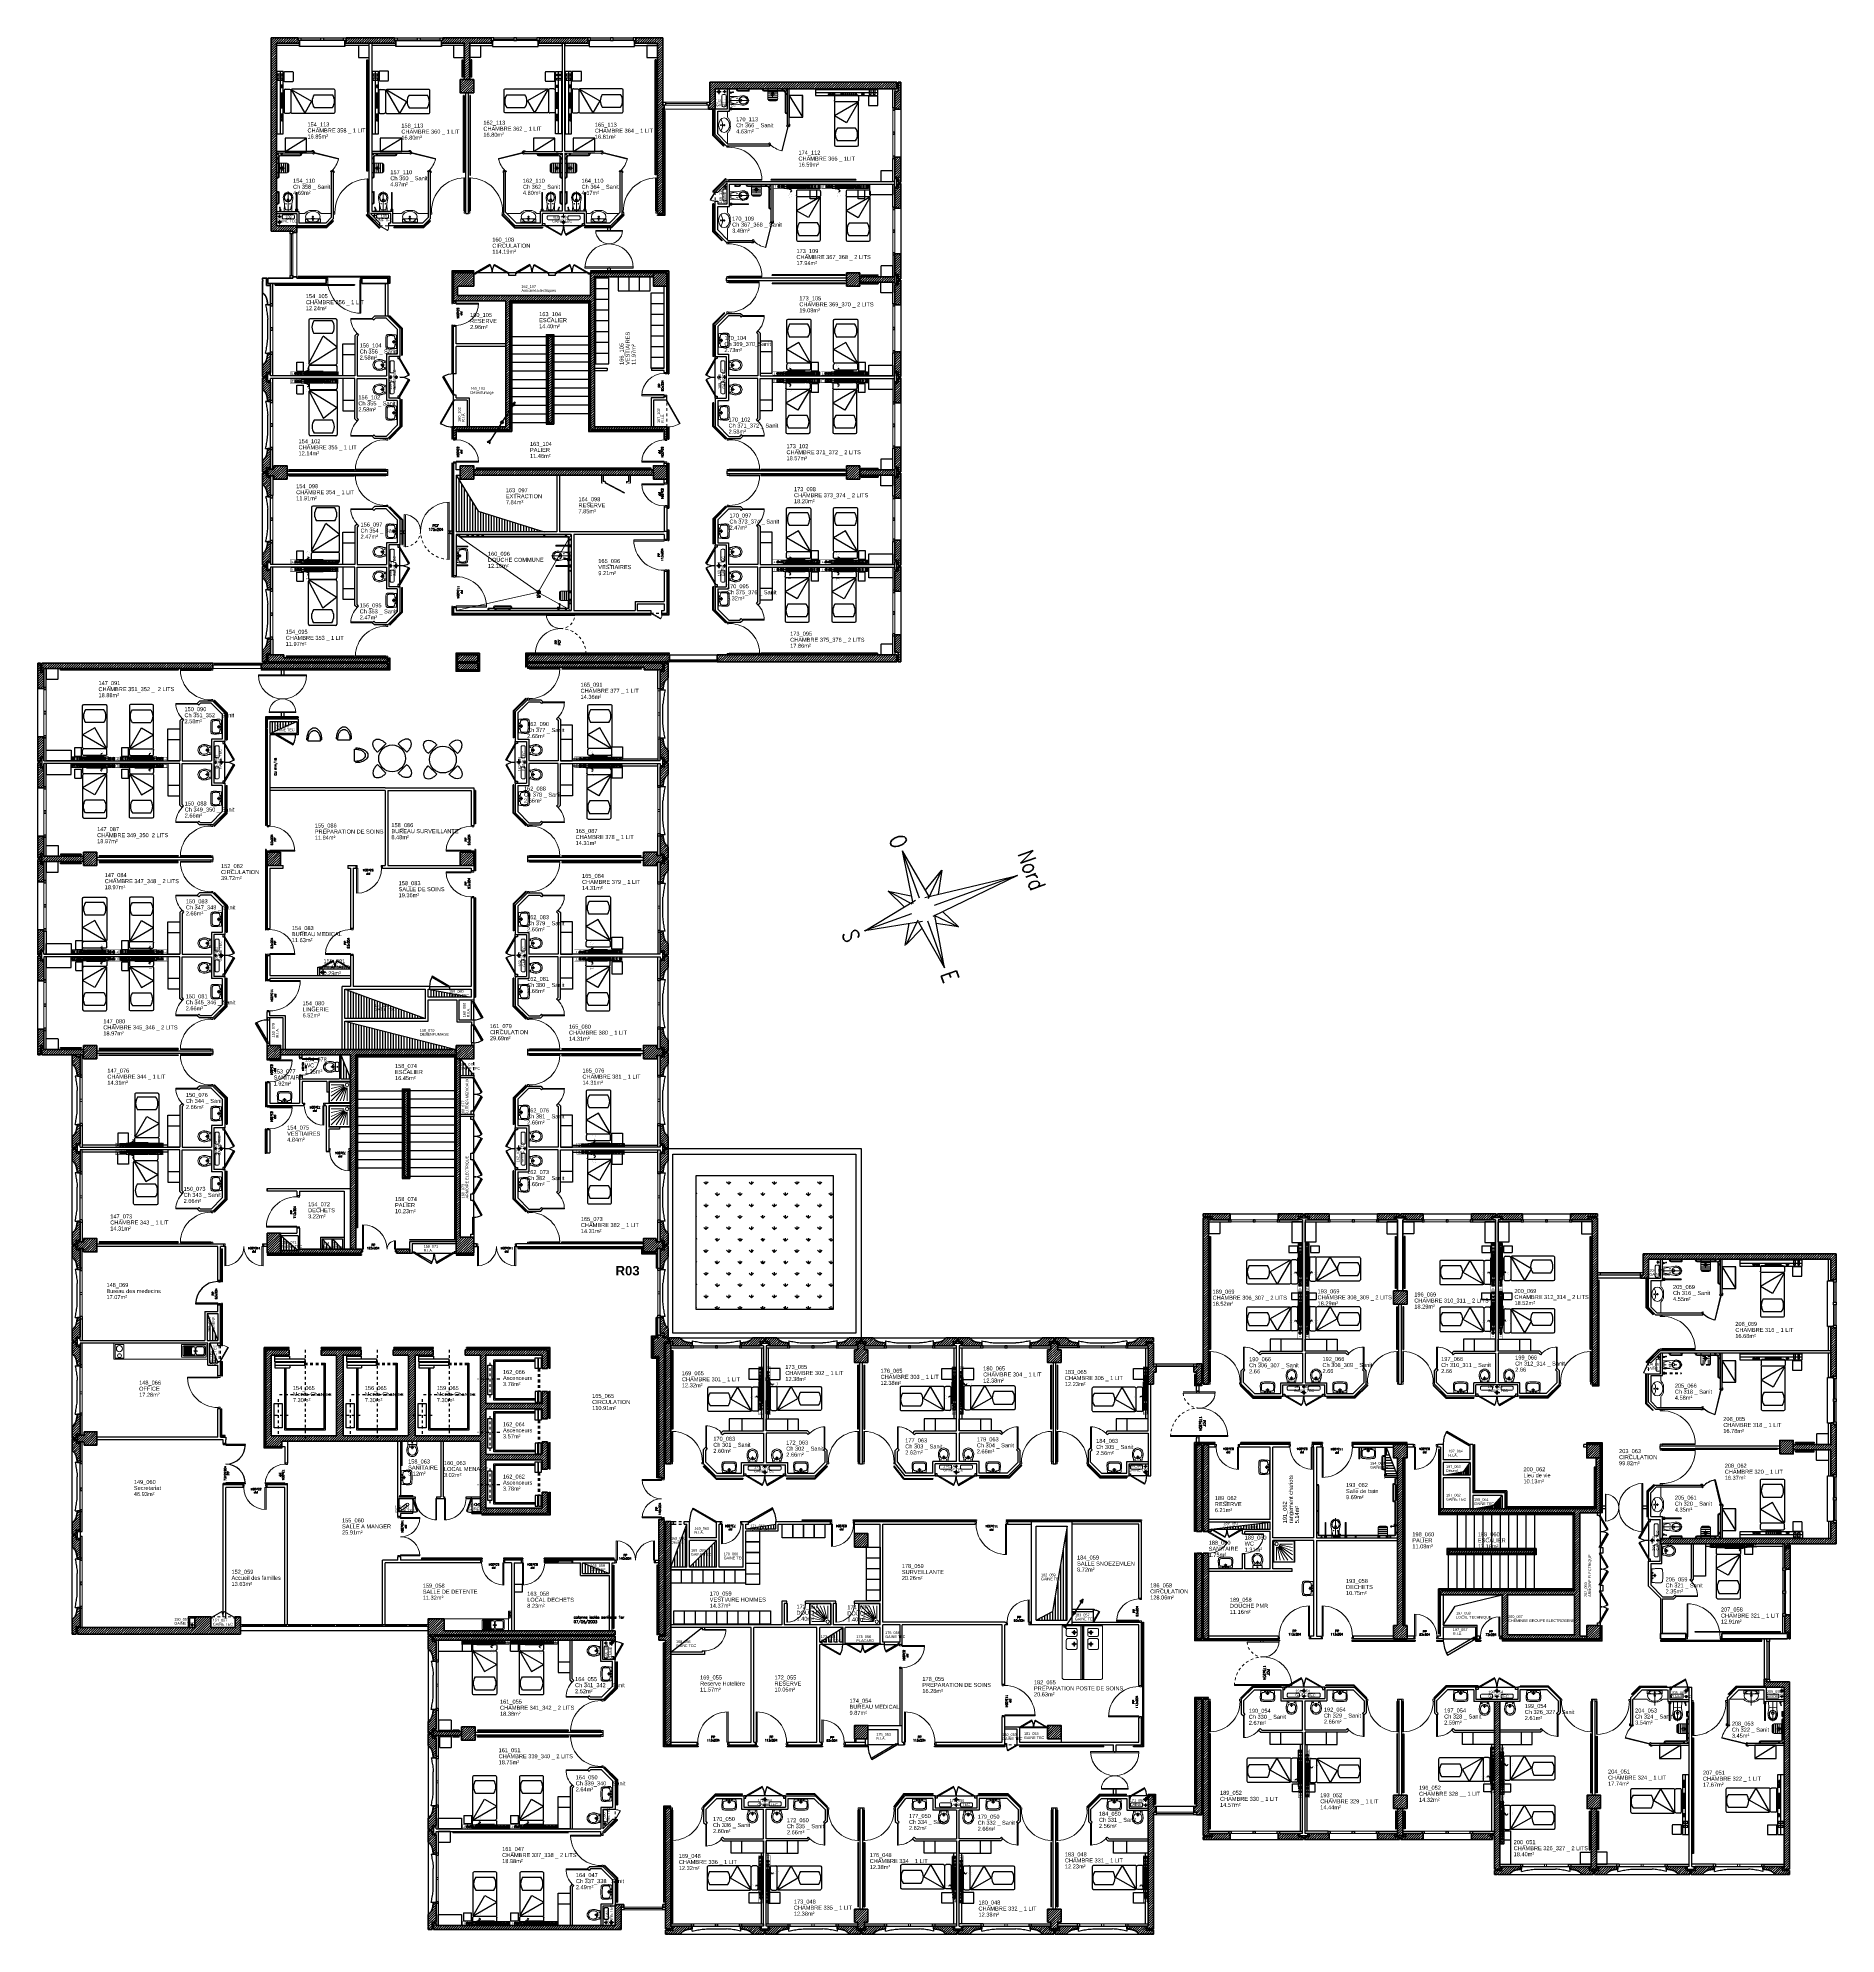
# Model space of a CAD drawing. Header units: metres. Extents: x 143.8 to 210.8, y 45.3 to 115.9.
import ezdxf
from ezdxf.enums import TextEntityAlignment as Align

# ---------------------------------------------------------------- set-up
doc = ezdxf.new("R2010")
doc.units = ezdxf.units.M
doc.header["$LTSCALE"] = 0.6
doc.header["$MEASUREMENT"] = 0
for name, pattern in [('CACHÉ', [0.25, 0.125, -0.125]), ('CONTINU', [0]), ('HIDDEN2', [0.1875, 0.125, -0.0625]), ('POINTILLÉS', [0.1, 0.05, -0.05])]:
    doc.linetypes.add(name, pattern=pattern)
doc.layers.get('0').update_dxf_attribs({"linetype": 'CONTINUOUS'})
for name, color, linetype in [('008 electrique', 7, 'CONTINUOUS'), ('009 main courant', 181, 'CONTINUOUS'), ('010 Equipement CH', 7, 'CONTINUOUS'), ('011 S1', 1, 'CONTINUOUS'), ('100 tx_rep_local', 7, 'CONTINUOUS'), ('107 EF  Adoucie', 4, 'CONTINUOUS'), ('400 Lits', 150, 'CONTINUOUS'), ('A_ACCÈS', 7, 'CONTINUOUS'), ('A_AGENC', 204, 'CONTINUOUS'), ('A_EQMP', 142, 'CONTINUOUS'), ('A_Etiqu_Gaine', 8, 'CONTINUOUS'), ('A_Etiqu_Gaine_code', 8, 'CONTINUOUS'), ('A_Etiqu_Local', 8, 'CONTINUOUS'), ('A_HACH_STRUC', 7, 'CONTINUOUS'), ('A_MUR_CLOIS', 8, 'CONTINU'), ('A_MURS_ALÈG', 7, 'CONTINU'), ('A_MURS_CLOI', 7, 'CONTINUOUS'), ('A_VEGETATION', 3, 'CONTINUOUS'), ('CADASTRE', 7, 'CONTINUOUS'), ('Logo', 7, 'CONTINU'), ('maçonnerie', 7, 'CONTINUOUS'), ("Protection d'angle", 7, 'CONTINUOUS'), ('TEXTE', 8, 'CONTINU')]:
    doc.layers.add(name, color=color, linetype=linetype)
for name, color, linetype, lineweight in [('A_CHASS', 4, 'CONTINU', 0), ('A_MURS_STRU', 7, 'CONTINU', 40), ('A_PORT', 8, 'CONTINUOUS', 0), ('A_PORTE', 8, 'CONTINU', 0), ('A_SANI', 5, 'CONTINU', 0)]:
    doc.layers.add(name, color=color, linetype=linetype, lineweight=lineweight)
doc.styles.add('Attribut', font='arial.ttf')
doc.styles.add('COMPLEX', font='COMPLEX')
doc.styles.add('ROMANS', font='ROMANS')
doc.styles.add('ROMANS8', font='romans8', dxfattribs={"height": 10})
doc.styles.add('TEXT_1', font='arial.ttf', dxfattribs={"height": 0.1})
pattern_1 = [(0, (-148.712983, -85.579135), (0.0046875, 0.009375), [0, -0.009375])]
pattern_2 = [(44.7696, (152.349856, 70.64618), (-0.0440161, 0.04437154), [])]

# ---------------------------------------------------------------- blocks, each defined once
blk = doc.blocks.new('paracelsusT2')
at = {"linetype": 'Continuous'}
for p, q in [((-0.145, 0), (-0.138, -0.27)), ((0.145, 0), (0.138, -0.27)), ((-0.138, -0.27), (-0.174, -0.461)), ((-0.093, -0.041), (-0.127, -0.211)), ((0.093, -0.041), (-0.093, -0.041)), ((-0.09, -0.27), (-0.066, -0.27)), ((-0.078, -0.258), (-0.078, -0.282)), ((-0.033, -0.427), (-0.043, -0.369)), ((0.008, -0.448), (-0.008, -0.448)), ((0.033, -0.427), (0.043, -0.369)), ((0.089, -0.27), (0.065, -0.27)), ((0.077, -0.258), (0.077, -0.282)), ((0.093, -0.041), (0.127, -0.211)), ((0.138, -0.27), (0.174, -0.461))]:
    blk.add_line(p, q, dxfattribs=at)
at = {"linetype": 'HIDDEN2'}
blk.add_line((0, -0.728), (0, 0.024), dxfattribs=at)
at = {"linetype": 'Continuous'}
for centre in [(-0.078, -0.27), (0.077, -0.27)]:
    blk.add_circle(centre, 0.008, dxfattribs=at)
for centre, radius, start, end in [((-0.047, -0.419), 0.05, 115.27673, 133.69166), ((0, -0.518), 0.16, 64.7386, 115.27673), ((0, -0.524), 0.16, 74.61449, 105.64877), ((-0.008, -0.423), 0.025, 189.51743, 270), ((0.008, -0.423), 0.025, 270, 350.48257), ((0.047, -0.418), 0.05, 45.91597, 64.7386)]:
    blk.add_arc(centre, radius, start, end, dxfattribs=at)
at = {"linetype": 'Continuous', "extrusion": (0, 0, -1)}
blk.add_ellipse((0, -0.5), major_axis=(0, 0.16), ratio=0.859387, dxfattribs=at)
at = {"linetype": 'Continuous'}
for points, knots in [([(0.174, -0.461), (0.179, -0.487), (0.179, -0.516), (0.16, -0.608), (0.118, -0.664), (0.005, -0.711), (-0.064, -0.698), (-0.157, -0.615), (-0.181, -0.549), (-0.176, -0.476), (-0.175, -0.468), (-0.174, -0.461)], [1.357319, 1.357319, 1.357319, 1.357319, 1.801245, 1.801245, 2.798426, 2.798426, 3.795608, 3.795608, 4.792789, 4.792789, 4.916836, 4.916836, 4.916836, 4.916836]), ([(0.082, -0.383), (0.118, -0.417), (0.136, -0.475), (0.118, -0.583), (0.082, -0.629), (-0.007, -0.661), (-0.058, -0.647), (-0.125, -0.569), (-0.138, -0.507), (-0.116, -0.426), (-0.101, -0.401), (-0.081, -0.382)], [0.692162, 0.692162, 0.692162, 0.692162, 1.75636, 1.75636, 2.841981, 2.841981, 3.927602, 3.927602, 5.013223, 5.013223, 5.598138, 5.598138, 5.598138, 5.598138])]:
    blk.add_open_spline(points, degree=3, knots=knots, dxfattribs=at)
blk = doc.blocks.new('hewi-barre')
at = {"linetype": 'Continuous'}
for p, q in [((0, 0), (0, -0.021)), ((0.078, 0), (0.078, -0.021)), ((0.078, -0.021), (0, -0.021)), ((0, -0.021), (0, -0.079)), ((0.016, -0.079), (0, -0.079)), ((0.016, -0.021), (0.016, -0.079)), ((0.062, -0.032), (0.016, -0.032)), ((0.022, -0.072), (0.016, -0.072)), ((0.062, -0.072), (0.055, -0.072)), ((0.062, -0.021), (0.062, -0.079)), ((0.078, -0.079), (0.062, -0.079)), ((0.078, -0.021), (0.078, -0.079))]:
    blk.add_line(p, q, dxfattribs=at)
at = {"linetype": 'HIDDEN2', "ltscale": 0.5}
for p, q in [((0.022, -0.064), (0.022, -0.688)), ((0.055, -0.064), (0.055, -0.688))]:
    blk.add_line(p, q, dxfattribs=at)
at = {"linetype": 'Continuous'}
blk.add_arc((0.039, -0.071), 0.0178, 21.92878, 158.07122, dxfattribs=at)
at = {"linetype": 'HIDDEN2', "ltscale": 0.5}
blk.add_arc((0.039, -0.683), 0.0173, 197.79386, 342.20614, dxfattribs=at)
blk = doc.blocks.new('hewi-barrwc')
at = {"linetype": 'Continuous'}
for p, q in [((-0.017, 0), (0, 0)), ((-0.017, 0), (-0.017, -0.071)), ((-0.09, -0.069), (-0.09, -0.473)), ((-0.057, -0.069), (-0.057, -0.473)), ((-0.017, -0.457), (-0.057, -0.457)), ((-0.017, -0.49), (-0.057, -0.49)), ((-0.017, -0.019), (-0.04, -0.019)), ((-0.017, -0.052), (-0.04, -0.052)), ((-0.017, -0.071), (0, -0.071)), ((-0.017, -0.438), (-0.017, -0.509)), ((-0.017, -0.438), (-0.017, -0.509)), ((-0.017, -0.438), (0, -0.438)), ((-0.017, -0.509), (0, -0.509)), ((0, -0.438), (0, -0.509))]:
    blk.add_line(p, q, dxfattribs=at)
blk.add_circle((-0.073, -0.473), 0.0165, dxfattribs=at)
for centre, radius, start, end in [((-0.04, -0.069), 0.05, 90, 180), ((-0.048, -0.473), 0.0189, 219.88813, 240.86494), ((-0.04, -0.069), 0.017, 90, 180)]:
    blk.add_arc(centre, radius, start, end, dxfattribs=at)
blk = doc.blocks.new('hewi-siege')
at = {"linetype": 'HIDDEN2', "ltscale": 0.5}
for p, q in [((-0.393, -0.359), (-0.393, 0)), ((-0.328, -0.359), (-0.328, 0)), ((-0.323, 0), (-0.328, 0)), ((-0.323, -0.359), (-0.323, 0)), ((-0.258, -0.359), (-0.258, 0)), ((-0.253, 0), (-0.258, 0)), ((-0.253, -0.359), (-0.253, 0)), ((-0.188, -0.359), (-0.188, 0)), ((-0.183, 0), (-0.188, 0)), ((-0.183, -0.359), (-0.183, 0)), ((-0.118, -0.359), (-0.118, 0)), ((-0.09, 0), (-0.118, 0)), ((0, 0), (-0.057, 0)), ((-0.45, -0.302), (-0.45, -0.057)), ((-0.417, -0.302), (-0.417, -0.057)), ((-0.4, -0.007), (-0.393, -0.007)), ((-0.4, -0.04), (-0.398, -0.04)), ((-0.4, -0.319), (-0.398, -0.319)), ((-0.4, -0.352), (-0.393, -0.352)), ((-0.398, -0.04), (-0.393, -0.04)), ((-0.398, -0.319), (-0.393, -0.319)), ((-0.323, -0.359), (-0.328, -0.359)), ((-0.323, -0.359), (-0.328, -0.359)), ((-0.253, -0.359), (-0.258, -0.359)), ((-0.253, -0.359), (-0.258, -0.359)), ((-0.183, -0.359), (-0.188, -0.359)), ((-0.183, -0.359), (-0.188, -0.359)), ((-0.09, -0.359), (-0.118, -0.359)), ((-0.057, -0.007), (0, -0.007)), ((-0.057, -0.352), (0, -0.352)), ((0, -0.359), (-0.057, -0.359))]:
    blk.add_line(p, q, dxfattribs=at)
for centre, radius, start, end in [((-0.361, -0.112), 0.117, 73.86503, 106.13497), ((-0.291, -0.112), 0.117, 73.86503, 106.13497), ((-0.221, -0.112), 0.117, 73.86503, 106.13497), ((-0.151, -0.112), 0.117, 73.86503, 106.13497), ((-0.4, -0.057), 0.05, 90, 180), ((-0.4, -0.302), 0.05, 180, 270), ((-0.4, -0.057), 0.017, 90, 180), ((-0.4, -0.302), 0.017, 180, 270), ((-0.361, -0.246), 0.117, 253.86503, 286.13497), ((-0.291, -0.246), 0.117, 253.86503, 286.13497), ((-0.221, -0.246), 0.117, 253.86503, 286.13497), ((-0.151, -0.246), 0.117, 253.86503, 286.13497)]:
    blk.add_arc(centre, radius, start, end, dxfattribs=at)
blk = doc.blocks.new('hewi-douche')
at = {"linetype": 'Continuous'}
for p, q in [((-0.09, 0.88), (-0.09, 0.14)), ((-0.057, 0.88), (-0.057, 0.206)), ((-0.017, 0.93), (-0.04, 0.93)), ((-0.017, 0.897), (-0.04, 0.897)), ((-0.017, 0.949), (-0.017, 0.878)), ((-0.017, 0.949), (0, 0.949)), ((-0.017, 0.878), (0, 0.878)), ((-0.949, 0.017), (-0.949, 0)), ((-0.949, 0.017), (-0.878, 0.017)), ((-0.93, 0.017), (-0.93, 0.04)), ((-0.897, 0.017), (-0.897, 0.04)), ((-0.88, 0.09), (-0.14, 0.09)), ((-0.88, 0.057), (-0.206, 0.057)), ((-0.878, 0.017), (-0.878, 0)), ((-0.224, 0.017), (-0.154, 0.017)), ((-0.224, 0.017), (-0.154, 0.017)), ((-0.224, 0.017), (-0.224, 0)), ((-0.224, 0), (-0.154, 0)), ((-0.206, 0.017), (-0.206, 0.057)), ((-0.173, 0.057), (-0.14, 0.057)), ((-0.173, 0.017), (-0.173, 0.057)), ((-0.154, 0.017), (-0.154, 0)), ((-0.017, 0.206), (-0.057, 0.206)), ((-0.017, 0.172), (-0.057, 0.172)), ((-0.057, 0.172), (-0.057, 0.14)), ((-0.017, 0.224), (0, 0.224)), ((-0.017, 0.224), (-0.017, 0.154)), ((-0.017, 0.224), (-0.017, 0.154)), ((-0.017, 0.154), (0, 0.154)), ((0, 0.224), (0, 0.154))]:
    blk.add_line(p, q, dxfattribs=at)
for centre, radius, start, end in [((-0.04, 0.88), 0.05, 90, 180), ((-0.04, 0.88), 0.017, 90, 180), ((-0.88, 0.04), 0.05, 90, 180), ((-0.88, 0.04), 0.017, 90, 180), ((-0.189, 0.048), 0.0189, 29.13506, 150.86494), ((-0.14, 0.14), 0.083, 270, 0), ((-0.14, 0.14), 0.05, 270, 0), ((-0.048, 0.189), 0.0189, 119.13506, 240.86494)]:
    blk.add_arc(centre, radius, start, end, dxfattribs=at)
blk = doc.blocks.new('syphon')
at = {"linetype": 'Continuous'}
for p, q in [((-0.092, 0), (0.092, 0)), ((0, 0.092), (0, -0.092))]:
    blk.add_line(p, q, dxfattribs=at)
blk.add_circle((0, 0), 0.055, dxfattribs=at)
blk = doc.blocks.new('TIRETTE-LIT')
at = {"layer": 'A_EQMP'}
h = blk.add_hatch(color=256, dxfattribs=at)
h.paths.add_polyline_path([(9, 3.8, 1), (6, 3.8, 1)])
h.paths.add_polyline_path([(6, -3.7, 1), (9, -3.7, 1)])
for p, q in [((0, 7.5), (0, -7.5)), ((15, 7.5), (0, 7.5)), ((15, -7.5), (15, 7.5)), ((0, -7.5), (15, -7.5))]:
    blk.add_line(p, q, dxfattribs=at)
at = {"layer": 'A_EQMP', "const_width": 0.24}
for points in [[(31, 21.4), (49, 28.6)], [(31, 21.4), (49, 14.2)], [(49, 28.6), (49, 14.2)]]:
    blk.add_lwpolyline(points, dxfattribs=at)
for points in [[(49, 14.2, 1), (49, 28.6, 1)], [(49, 27.4, 1.477033), (49, 27.4)]]:
    blk.add_lwpolyline(points, format="xyb", dxfattribs=at)
at = {"layer": 'A_EQMP'}
for centre in [(7.5, 3.8), (7.5, -3.7)]:
    blk.add_circle(centre, 1.45, dxfattribs=at)
blk.add_spline([(31.1, 21.5), (27.5, 27.4), (22.7, 24.2), (21.1, 19.6), (16.8, 17.3), (12.7, 10.4), (6.8, 9.9), (7.2, 3.9)], degree=3, dxfattribs=at)
blk = doc.blocks.new('A$C01C47C35')
at = {"layer": 'A_EQMP', "linetype": 'HIDDEN2'}
for points in [[(0.124, 0.405, 1), (0.085, 0.405, 1)], [(0.248, 0.405, 1), (0.209, 0.405, 1)], [(0.342, 0.377, 1), (0.363, 0.377, 1)], [(0.467, 0.377, 1), (0.487, 0.377, 1)], [(1.449, 0.377, 1), (1.47, 0.377, 1)], [(1.573, 0.377, 1), (1.594, 0.377, 1)]]:
    blk.add_hatch(color=256, dxfattribs=at).paths.add_polyline_path(points)
at = {"layer": 'A_EQMP', "linetype": 'Continuous'}
h = blk.add_hatch(dxfattribs=at)
h.set_pattern_fill('DOTS', color=256, scale=0.15, style=0)
h.set_pattern_definition(pattern_1)
edge = h.paths.add_edge_path()
edge.add_line((1.272, 0.466), (1.273, 0.466))
edge.add_line((1.273, 0.466), (1.273, 0.484))
edge.add_line((1.273, 0.484), (0.539, 0.484))
edge.add_line((0.539, 0.484), (0.539, 0.324))
edge.add_line((0.539, 0.324), (0.574, 0.324))
edge.add_line((0.574, 0.324), (0.574, 0.407))
edge.add_line((0.574, 0.407), (0.905, 0.407))
edge.add_line((0.905, 0.407), (1.236, 0.407))
edge.add_line((1.236, 0.407), (1.236, 0.35))
edge.add_spline(control_points=[(1.236, 0.35), (1.241, 0.353), (1.256, 0.366), (1.241, 0.413), (1.262, 0.416), (1.272, 0.414)], knot_values=[28.337457, 28.337457, 28.337457, 28.337457, 30.502349, 36.382785, 39.476515, 39.476515, 39.476515, 39.476515], degree=3, periodic=0)
edge.add_line((1.272, 0.414), (1.272, 0.466))
at = {"layer": 'A_EQMP'}
h = blk.add_hatch(dxfattribs=at)
h.set_pattern_fill('PLASTI', color=1, scale=0.16551, style=0)
h.set_pattern_definition([(360, (-8.3594, 6.80946), (1e-17, 0.04137741), []), (360, (-8.3594, 6.81463), (1e-17, 0.04137741), []), (360, (-8.3594, 6.819804), (1e-17, 0.04137741), []), (360, (-8.3594, 6.83532), (1e-17, 0.04137741), [])])
h.paths.add_polyline_path([(1.236, 0.324), (1.236, 0.407), (0.905, 0.407), (0.574, 0.407), (0.574, 0.324)])
at = {"layer": 'A_EQMP', "linetype": 'Continuous'}
h = blk.add_hatch(dxfattribs=at)
h.set_pattern_fill('DOTS', color=256, scale=0.15, style=0)
h.set_pattern_definition(pattern_1)
edge = h.paths.add_edge_path()
edge.add_spline(control_points=[(1.272, 0.414), (1.262, 0.416), (1.241, 0.413), (1.256, 0.366), (1.241, 0.353), (1.236, 0.35)], knot_values=[28.337457, 28.337457, 28.337457, 28.337457, 31.431187, 37.311623, 39.476515, 39.476515, 39.476515, 39.476515], degree=3, periodic=0)
edge.add_line((1.236, 0.35), (1.236, 0.324))
edge.add_line((1.236, 0.324), (1.274, 0.324))
edge.add_line((1.274, 0.324), (1.274, 0.342))
edge.add_line((1.274, 0.342), (1.272, 0.342))
edge.add_line((1.272, 0.342), (1.272, 0.342))
edge.add_line((1.272, 0.342), (1.272, 0.342))
edge.add_line((1.272, 0.342), (1.272, 0.414))
at = {"layer": 'A_EQMP'}
for p, q in [((0.574, 0.407), (0.574, 0.324)), ((0.905, 0.407), (0.574, 0.407)), ((0.574, 0.324), (1.236, 0.324)), ((0.905, 0.407), (1.236, 0.407)), ((1.236, 0.324), (1.236, 0.407))]:
    blk.add_line(p, q, dxfattribs=at)
for points, const_width in [([(1.805, 0.324), (1.805, 0.484), (0.005, 0.484), (0.005, 0.324)], 0.01), ([(0.538, 0.342), (0.538, 0.466), (0.041, 0.466), (0.041, 0.342)], 0.00828), ([(1.769, 0.342), (1.769, 0.466), (1.272, 0.466), (1.272, 0.342)], 0.00828)]:
    blk.add_lwpolyline(points, close=True, dxfattribs=dict(at, const_width=const_width))
at = {"layer": 'A_EQMP', "linetype": 'Continuous'}
blk.add_lwpolyline([(0.041, 0.466), (0.538, 0.466), (0.538, 0.342), (0.041, 0.342)], close=True, dxfattribs=at)
at = {"layer": 'A_EQMP', "const_width": 0.00828}
for points in [[(0.165, 0.466), (0.165, 0.342)], [(0.289, 0.466), (0.289, 0.342)], [(0.289, 0.466), (0.289, 0.342)], [(0.414, 0.466), (0.414, 0.342)], [(1.396, 0.466), (1.396, 0.342)], [(1.521, 0.466), (1.521, 0.342)], [(1.645, 0.466), (1.645, 0.342)], [(1.769, 0.466), (1.769, 0.342)]]:
    blk.add_lwpolyline(points, dxfattribs=at)
at = {"layer": 'A_EQMP'}
for centre, radius in [((0.105, 0.406), 0.0338), ((0.105, 0.405), 0.0192), ((0.229, 0.406), 0.0338), ((0.229, 0.405), 0.0192), ((0.352, 0.404), 0.0493), ((0.476, 0.404), 0.0493), ((1.459, 0.404), 0.0493), ((1.583, 0.404), 0.0493)]:
    blk.add_circle(centre, radius, dxfattribs=at)
at = {"layer": 'A_EQMP', "linetype": 'HIDDEN2'}
for centre in [(0.326, 0.41), (0.353, 0.377), (0.377, 0.41), (0.451, 0.41), (0.477, 0.377), (0.501, 0.41), (1.433, 0.41), (1.46, 0.377), (1.484, 0.41), (1.557, 0.41), (1.584, 0.377), (1.608, 0.41)]:
    blk.add_circle(centre, 0.0102, dxfattribs=at)
at = {"layer": 'A_EQMP', "linetype": 'HIDDEN2', "xscale": -0.00827548159, "yscale": 0.00827548159, "zscale": 0.00827548159, "rotation": 90}
blk.add_blockref('TIRETTE-LIT', (1.334, 0.466), dxfattribs=at)
at = {"layer": 'A_EQMP', "linetype": 'HIDDEN2', "insert": (1.676, 0.445), "char_height": 0.08275, "width": 0.12413, "attachment_point": 1}
blk.add_mtext('\\fArial|b0|i0|c0|p34;T', dxfattribs=at)
blk = doc.blocks.new('table4C')
at = {"layer": 'A_EQMP'}
for points in [[(-0.231, 0.546), (-0.546, 0.231, -0.023076), (-0.583, 0.265, -0.065152), (-0.669, 0.377, -0.077931), (-0.712, 0.487, -0.107177), (-0.712, 0.598, -0.14408), (-0.672, 0.672, -0.14408), (-0.598, 0.712, -0.107177), (-0.487, 0.712, -0.077931), (-0.377, 0.669, -0.065152), (-0.265, 0.583, -0.023076)], [(0.231, 0.546), (0.546, 0.231, 0.023076), (0.583, 0.265, 0.065152), (0.669, 0.377, 0.077931), (0.712, 0.487, 0.107177), (0.712, 0.598, 0.14408), (0.672, 0.672, 0.14408), (0.598, 0.712, 0.107177), (0.487, 0.712, 0.077931), (0.377, 0.669, 0.065152), (0.265, 0.583, 0.023076)], [(-0.231, -0.546), (-0.546, -0.231, 0.023076), (-0.583, -0.265, 0.065152), (-0.669, -0.377, 0.077931), (-0.712, -0.487, 0.107177), (-0.712, -0.598, 0.14408), (-0.672, -0.672, 0.14408), (-0.598, -0.712, 0.107177), (-0.487, -0.712, 0.077931), (-0.377, -0.669, 0.065152), (-0.265, -0.583, 0.023076)], [(0.231, -0.546), (0.546, -0.231, -0.023076), (0.583, -0.265, -0.065152), (0.669, -0.377, -0.077931), (0.712, -0.487, -0.107177), (0.712, -0.598, -0.14408), (0.672, -0.672, -0.14408), (0.598, -0.712, -0.107177), (0.487, -0.712, -0.077931), (0.377, -0.669, -0.065152), (0.265, -0.583, -0.023076)]]:
    blk.add_lwpolyline(points, format="xyb", close=True, dxfattribs=at)
blk.add_circle((0, 0), 0.5, dxfattribs=at)
blk = doc.blocks.new('VPSIEGE')
at = {"layer": 'A_EQMP'}
blk.add_line((0.223, 0), (-0.223, 0), dxfattribs=at)
for points in [[(-0.275, 0.05, -0.06206), (-0.253, 0.23, -0.075298), (-0.194, 0.368, -0.107049), (-0.097, 0.47, -0.150029), (0, 0.5, -0.150029), (0.097, 0.47, -0.107049), (0.194, 0.368, -0.075298), (0.253, 0.23, -0.06206), (0.275, 0.05, -0.06206)], [(-0.223, 0, -0.023076), (-0.225, 0.05, -0.065152), (-0.207, 0.19, -0.077931), (-0.159, 0.297, -0.107177), (-0.08, 0.376, -0.14408), (0, 0.4, -0.14408), (0.08, 0.376, -0.107177), (0.159, 0.297, -0.077931), (0.207, 0.19, -0.065152), (0.225, 0.05, -0.023076), (0.223, 0, -0.077931)]]:
    blk.add_lwpolyline(points, format="xyb", dxfattribs=at)
for points in [[(-0.275, 0.05), (-0.225, 0.05)], [(0.225, 0.05), (0.275, 0.05)]]:
    blk.add_lwpolyline(points, dxfattribs=at)
blk = doc.blocks.new("Protection d'angle")
at = {"layer": "Protection d'angle", "color": 7}
blk.add_lwpolyline([(-0.01, 0.35, 0, 0, 0), (-0.01, 0.15, 0, 0, 0), (0, 0.15, 0, 0, 0), (0, 0.14, 0, 0, 0), (-0.01, 0.14, 0, 0, 0), (-0.01, 0.04, 0, 0, 0), (0, 0.01, 0, 0, -0.490349), (0.01, -0.01, 0, 0, -0.490349), (-0.01, 0, 0, 0, 0), (-0.04, 0.01, 0, 0, 0), (-0.14, 0.01, 0, 0, 0), (-0.14, 0, 0, 0, 0), (-0.15, 0, 0, 0, 0), (-0.15, 0.01, 0, 0, 0), (-0.35, 0.01, 0.01, 0.01, 0), (-0.36, 0.01, 0.01, 0.01, 1), (-0.36, 0, 0.01, 0.01, 0), (-0.02, -0.02, 0.01, 0.01, 0.413602), (0.02, -0.02, 0.01, 0.01, 0.414214), (0.02, 0.02, 0.01, 0.01, 0), (0, 0.36, 0.01, 0.01, 1), (-0.01, 0.36, 0.01, 0.01, 0), (-0.01, 0.35, 0, 0, 0)], format="xyseb", dxfattribs=at)
blk = doc.blocks.new('A_Etiqu_Local')
at = {"style": 'Attribut', "flags": 1}
for tag, p in [('CODE_HOPITAL', (-0.446, 1.632)), ('CODE_SITE', (-0.446, 1.407)), ('CODE_BATIMENT', (-0.446, 1.182)), ('CODE_SECTEUR', (-0.446, 0.957)), ('CODE_ETAGE', (-0.446, 0.732)), ('NOM_NORMALISE', (-0.446, -0.843)), ('VOLUME', (-0.446, -1.518)), ('SECTEUR_ACTIVITE', (-0.446, -1.068)), ('SOUS_SECTEUR_ACTIVITE', (-0.446, -1.293)), ('SERVICE', (-0.446, -1.743)), ('CODE_UG', (-0.446, -1.968)), ('CODE_UA', (-0.446, -2.193)), ('CODE_POLE', (-0.446, -2.418)), ('OCCUPANT_EXTERNE', (-0.446, -2.643)), ('DISPONIBILITE', (-0.446, -2.868)), ('ACCES_HANDICAPES', (-0.446, -3.093)), ('NATURE_SOL', (-0.446, -3.318)), ('RISQUE_LABORATOIRE', (-0.446, -3.543)), ('AMIANTE', (-0.446, -3.768))]:
    blk.add_attdef(tag, p, '', height=0.15, dxfattribs=at)
at = {"layer": 'A_Etiqu_Local', "style": 'Attribut'}
for tag, p in [('CODE_PIECE', (-0.446, 0.282)), ('NOM_USAGE', (-0.446, 0.057)), ('SURFACE', (-0.446, -0.168))]:
    blk.add_attdef(tag, p, '', height=0.15, dxfattribs=at)
blk = doc.blocks.new('A_Etiqu_Gaine')
at = {"style": 'Attribut', "flags": 1}
for tag, p in [('CODE_HOPITAL', (-0.432, 0.865)), ('CODE_SITE', (-0.432, 0.715)), ('CODE_BATIMENT', (-0.432, 0.565)), ('CODE_SECTEUR', (-0.432, 0.415)), ('CODE_ETAGE', (-0.432, 0.265)), ('SECTEUR_ACTIVITE', (-0.432, -0.485)), ('SOUS_SECTEUR_ACTIVITE', (-0.432, -0.635)), ('SURFACE', (-0.432, -0.785)), ('NOM_NORMALISE', (-0.432, -0.335)), ('AMIANTE', (-0.432, -1.235)), ('CODE_UG', (-0.432, -0.935)), ('CODE_POLE', (-0.432, -1.085))]:
    blk.add_attdef(tag, p, '', height=0.1, dxfattribs=at)
at = {"layer": 'A_Etiqu_Gaine', "style": 'Attribut'}
blk.add_attdef('NOM_USAGE', (-0.432, -0.185), '', height=0.1, dxfattribs=at)
at = {"layer": 'A_Etiqu_Gaine_code', "style": 'Attribut'}
blk.add_attdef('CODE_PIECE', (-0.432, -0.035), '', height=0.1, dxfattribs=at)
blk = doc.blocks.new('BROCA2-G6')
at = {"layer": '400 Lits', "linetype": 'Continuous'}
for p, q in [((2.225049, 36.125378), (2.225049, 35.975384)), ((3.12505, 36.125378), (3.12505, 35.975384)), ((2.235936, 35.906525), (2.675049, 35.145954)), ((2.243905, 35.914494), (3.12505, 35.405766)), ((2.275048, 35.925381), (3.075051, 35.925381)), ((2.675049, 35.145954), (3.12505, 35.405766))]:
    blk.add_line(p, q, dxfattribs=at)
for points in [[(2.225049, 36.125378, -0.414214), (2.275048, 36.175378), (3.075051, 36.175381, -0.414214), (3.125051, 36.125378)], [(3.12505, 35.875652), (3.12505, 34.325382, -0.414213), (3.075051, 34.275382), (2.275048, 34.275379, -0.414214), (2.225048, 34.325382), (2.225049, 35.875652)], [(2.225049, 35.975384, 0.414213), (2.275048, 35.925384), (3.075051, 35.925381, 0.414214), (3.125051, 35.975384)], [(2.225049, 35.875378, -0.414214), (2.275048, 35.925378), (3.075051, 35.925381, -0.414214), (3.125051, 35.875378)]]:
    blk.add_lwpolyline(points, format="xyb", dxfattribs=at)
blk = doc.blocks.new('BROCA2-G13')
at = {"layer": '400 Lits', "linetype": 'Continuous'}
for p, q in [((19.349993, 36.125351), (19.349993, 35.975357)), ((20.249994, 36.125351), (20.249994, 35.975357)), ((20.231138, 35.914467), (19.349993, 35.405739)), ((19.799994, 35.145927), (19.349993, 35.405739)), ((20.199995, 35.925354), (19.399992, 35.925354)), ((20.239107, 35.906498), (19.799994, 35.145927))]:
    blk.add_line(p, q, dxfattribs=at)
for points in [[(20.249994, 36.125351, 0.414213), (20.199995, 36.175351), (19.399992, 36.175354, 0.414214), (19.349992, 36.125351)], [(20.249994, 35.975357, -0.414213), (20.199995, 35.925357), (19.399992, 35.925354, -0.414214), (19.349992, 35.975357)], [(20.249994, 35.875351, 0.414213), (20.199995, 35.925351), (19.399992, 35.925354, 0.414214), (19.349992, 35.875351)], [(19.349993, 35.875626), (19.349993, 34.325356, 0.414214), (19.399992, 34.275356), (20.199995, 34.275352, 0.414214), (20.249995, 34.325356), (20.249994, 35.875626)]]:
    blk.add_lwpolyline(points, format="xyb", dxfattribs=at)
blk = doc.blocks.new('BROCA2-G124')
at = {"layer": '400 Lits', "linetype": 'Continuous'}
for p, q in [((2.235936, 29.494112), (2.675049, 30.254683)), ((2.243905, 29.486143), (3.12505, 29.994871)), ((2.675049, 30.254683), (3.12505, 29.994871)), ((2.225049, 29.275259), (2.225049, 29.425253)), ((2.275048, 29.475256), (3.075051, 29.475256)), ((3.12505, 29.275259), (3.12505, 29.425253))]:
    blk.add_line(p, q, dxfattribs=at)
for points in [[(3.12505, 29.524984), (3.12505, 31.075254, 0.414213), (3.075051, 31.125254), (2.275048, 31.125257, 0.414214), (2.225048, 31.075254), (2.225049, 29.524984)], [(2.225049, 29.525259, 0.414213), (2.275048, 29.475259), (3.075051, 29.475256, 0.414214), (3.125051, 29.525259)], [(2.225049, 29.425253, -0.414214), (2.275048, 29.475253), (3.075051, 29.475256, -0.414214), (3.125051, 29.425253)], [(2.225049, 29.275259, 0.414213), (2.275048, 29.225259), (3.075051, 29.225256, 0.414214), (3.125051, 29.275259)]]:
    blk.add_lwpolyline(points, format="xyb", dxfattribs=at)
blk = doc.blocks.new('BROCA2-G125')
at = {"layer": '400 Lits', "linetype": 'Continuous'}
for p, q in [((2.225049, 28.925379), (2.225049, 28.775385)), ((2.235936, 28.706526), (2.675049, 27.945955)), ((2.243905, 28.714495), (3.12505, 28.205767)), ((2.275048, 28.725382), (3.075051, 28.725382)), ((3.12505, 28.925379), (3.12505, 28.775385)), ((2.675049, 27.945955), (3.12505, 28.205767))]:
    blk.add_line(p, q, dxfattribs=at)
for points in [[(3.12505, 28.675653), (3.12505, 27.125383, -0.414213), (3.075051, 27.075383), (2.275048, 27.07538, -0.414214), (2.225048, 27.125383), (2.225049, 28.675653)], [(2.225049, 28.925379, -0.414214), (2.275048, 28.975379), (3.075051, 28.975382, -0.414214), (3.125051, 28.925379)], [(2.225049, 28.775385, 0.414213), (2.275048, 28.725385), (3.075051, 28.725382, 0.414214), (3.125051, 28.775385)], [(2.225049, 28.675379, -0.414214), (2.275048, 28.725379), (3.075051, 28.725382, -0.414214), (3.125051, 28.675379)]]:
    blk.add_lwpolyline(points, format="xyb", dxfattribs=at)
blk = doc.blocks.new('BROCA2-G128')
at = {"layer": '400 Lits', "linetype": 'Continuous'}
for p, q in [((2.33426, 34.949219), (3.015839, 34.949219)), ((2.33426, 34.472115), (3.015839, 34.472115))]:
    blk.add_line(p, q, dxfattribs=at)
for start, end in [(145.007771, 214.992539), (325.007913, 34.991933)]:
    blk.add_arc((2.675049, 34.710667), 0.415985, start, end, dxfattribs=at)
blk = doc.blocks.new('BROCA2-G169')
at = {"layer": '400 Lits', "linetype": 'Continuous'}
for p, q in [((26.124886, 2.275005), (26.274879, 2.275005)), ((26.324883, 1.425003), (26.324883, 2.225006)), ((26.33577, 1.39386), (26.844498, 2.275005)), ((27.104309, 1.825005), (26.844498, 2.275005)), ((26.343739, 1.385891), (27.104309, 1.825005)), ((26.124886, 1.375004), (26.274879, 1.375004))]:
    blk.add_line(p, q, dxfattribs=at)
for points in [[(26.124886, 1.375004, -0.414213), (26.074886, 1.425003), (26.074883, 2.225006, -0.414214), (26.124886, 2.275006)], [(26.274879, 1.375004, 0.414213), (26.324879, 1.425003), (26.324883, 2.225006, 0.414214), (26.274879, 2.275006)], [(26.374886, 1.375004, -0.414213), (26.324886, 1.425003), (26.324883, 2.225006, -0.414214), (26.374886, 2.275006)], [(26.374611, 2.275005), (27.924881, 2.275005, -0.414213), (27.974881, 2.225006), (27.974884, 1.425003, -0.414214), (27.924881, 1.375003), (26.374611, 1.375004)]]:
    blk.add_lwpolyline(points, format="xyb", dxfattribs=at)
blk = doc.blocks.new('BROCA2-G170')
at = {"layer": '400 Lits', "linetype": 'Continuous'}
for p, q in [((27.198807, 2.063557), (27.880386, 2.063557)), ((27.198807, 1.586452), (27.880386, 1.586452))]:
    blk.add_line(p, q, dxfattribs=at)
for start, end in [(145.007771, 214.992539), (325.007913, 34.99193)]:
    blk.add_arc((27.539597, 1.825005), 0.415985, start, end, dxfattribs=at)
blk = doc.blocks.new('BROCA2-G176')
at = {"layer": '400 Lits', "linetype": 'Continuous'}
for p, q in [((15.035769, 0.518837), (15.474882, 1.279404)), ((15.043737, 0.510864), (15.924882, 1.019592)), ((15.474882, 1.279404), (15.924882, 1.019592)), ((15.024881, 0.29998), (15.024881, 0.449974)), ((15.074881, 0.499977), (15.874883, 0.499977)), ((15.924882, 0.29998), (15.924882, 0.449974))]:
    blk.add_line(p, q, dxfattribs=at)
for points in [[(15.924882, 0.549705), (15.924882, 2.099976, 0.414214), (15.874883, 2.149976), (15.074881, 2.149979, 0.414214), (15.024881, 2.099976), (15.024881, 0.549705)], [(15.024881, 0.54998, 0.414213), (15.074881, 0.49998), (15.874883, 0.499977, 0.414214), (15.924883, 0.54998)], [(15.024881, 0.449974, -0.414214), (15.074881, 0.499974), (15.874883, 0.499977, -0.414214), (15.924883, 0.449974)], [(15.024881, 0.29998, 0.414213), (15.074881, 0.24998), (15.874883, 0.249977, 0.414214), (15.924883, 0.29998)]]:
    blk.add_lwpolyline(points, format="xyb", dxfattribs=at)
blk = doc.blocks.new('BROCA2-G177')
at = {"layer": '400 Lits', "linetype": 'Continuous'}
for p, q in [((15.134092, 1.953244), (15.815672, 1.953244)), ((15.134092, 1.47614), (15.815672, 1.47614))]:
    blk.add_line(p, q, dxfattribs=at)
for start, end in [(145.007771, 214.992539), (325.007913, 34.991933)]:
    blk.add_arc((15.474882, 1.714692), 0.415985, start, end, dxfattribs=at)
blk = doc.blocks.new('BROCA2-G178')
at = {"layer": '400 Lits', "linetype": 'Continuous'}
for p, q in [((15.035769, 4.118837), (15.474882, 4.879404)), ((15.043737, 4.110864), (15.924882, 4.619592)), ((15.474882, 4.879404), (15.924882, 4.619592)), ((15.024881, 3.89998), (15.024881, 4.049974)), ((15.074881, 4.099977), (15.874883, 4.099977)), ((15.924882, 3.89998), (15.924882, 4.049974))]:
    blk.add_line(p, q, dxfattribs=at)
for points in [[(15.924882, 4.149705), (15.924882, 5.699975, 0.414214), (15.874883, 5.749975), (15.074881, 5.749979, 0.414214), (15.024881, 5.699975), (15.024881, 4.149705)], [(15.024881, 4.14998, 0.414213), (15.074881, 4.09998), (15.874883, 4.099977, 0.414214), (15.924883, 4.14998)], [(15.024881, 4.049974, -0.414214), (15.074881, 4.099974), (15.874883, 4.099977, -0.414214), (15.924883, 4.049974)], [(15.024881, 3.89998, 0.414213), (15.074881, 3.84998), (15.874883, 3.849977, 0.414214), (15.924883, 3.89998)]]:
    blk.add_lwpolyline(points, format="xyb", dxfattribs=at)
blk = doc.blocks.new('BROCA2-G179')
at = {"layer": '400 Lits', "linetype": 'Continuous'}
for p, q in [((15.134092, 5.553244), (15.815672, 5.553244)), ((15.134092, 5.076139), (15.815672, 5.076139))]:
    blk.add_line(p, q, dxfattribs=at)
for start, end in [(145.007771, 214.992539), (325.007913, 34.991933)]:
    blk.add_arc((15.474882, 5.314692), 0.415985, start, end, dxfattribs=at)
blk = doc.blocks.new('BROCA2-G183')
at = {"layer": '400 Lits', "linetype": 'Continuous'}
for p, q in [((16.785767, 0.518837), (17.22488, 1.279404)), ((16.793736, 0.510864), (17.674881, 1.019592)), ((17.22488, 1.279404), (17.674881, 1.019592)), ((16.774879, 0.29998), (16.774879, 0.449974)), ((16.824879, 0.499977), (17.624882, 0.499977)), ((17.674881, 0.29998), (17.674881, 0.449974))]:
    blk.add_line(p, q, dxfattribs=at)
for points in [[(17.674881, 0.549705), (17.674881, 2.099976, 0.414214), (17.624882, 2.149976), (16.824879, 2.149979, 0.414214), (16.774879, 2.099976), (16.774879, 0.549705)], [(16.774879, 0.54998, 0.414213), (16.824879, 0.49998), (17.624882, 0.499977, 0.414214), (17.674882, 0.54998)], [(16.774879, 0.449974, -0.414214), (16.824879, 0.499974), (17.624882, 0.499977, -0.414214), (17.674882, 0.449974)], [(16.774879, 0.29998, 0.414213), (16.824879, 0.24998), (17.624882, 0.249977, 0.414214), (17.674882, 0.29998)]]:
    blk.add_lwpolyline(points, format="xyb", dxfattribs=at)
blk = doc.blocks.new('BROCA2-G184')
at = {"layer": '400 Lits', "linetype": 'Continuous'}
for p, q in [((16.88409, 1.953244), (17.56567, 1.953244)), ((16.88409, 1.47614), (17.56567, 1.47614))]:
    blk.add_line(p, q, dxfattribs=at)
for start, end in [(145.007771, 214.992539), (325.007913, 34.991933)]:
    blk.add_arc((17.22488, 1.714692), 0.415985, start, end, dxfattribs=at)
blk = doc.blocks.new('BROCA2-G185')
at = {"layer": '400 Lits', "linetype": 'Continuous'}
for p, q in [((16.785767, 4.118837), (17.22488, 4.879404)), ((16.793736, 4.110864), (17.674881, 4.619592)), ((17.22488, 4.879404), (17.674881, 4.619592)), ((16.774879, 3.89998), (16.774879, 4.049974)), ((16.824879, 4.099977), (17.624882, 4.099977)), ((17.674881, 3.89998), (17.674881, 4.049974))]:
    blk.add_line(p, q, dxfattribs=at)
for points in [[(17.674881, 4.149705), (17.674881, 5.699975, 0.414214), (17.624882, 5.749975), (16.824879, 5.749979, 0.414214), (16.774879, 5.699975), (16.774879, 4.149705)], [(16.774879, 4.14998, 0.414213), (16.824879, 4.09998), (17.624882, 4.099977, 0.414214), (17.674882, 4.14998)], [(16.774879, 4.049974, -0.414214), (16.824879, 4.099974), (17.624882, 4.099977, -0.414214), (17.674882, 4.049974)], [(16.774879, 3.89998, 0.414213), (16.824879, 3.84998), (17.624882, 3.849977, 0.414214), (17.674882, 3.89998)]]:
    blk.add_lwpolyline(points, format="xyb", dxfattribs=at)
blk = doc.blocks.new('BROCA2-G186')
at = {"layer": '400 Lits', "linetype": 'Continuous'}
for p, q in [((16.88409, 5.553244), (17.56567, 5.553244)), ((16.88409, 5.076139), (17.56567, 5.076139))]:
    blk.add_line(p, q, dxfattribs=at)
for start, end in [(145.007771, 214.992539), (325.007913, 34.991933)]:
    blk.add_arc((17.22488, 5.314692), 0.415985, start, end, dxfattribs=at)
blk = doc.blocks.new('BROCA2-G192')
at = {"layer": '400 Lits', "linetype": 'Continuous'}
for p, q in [((24.795578, 1.825006), (25.055389, 2.275006)), ((25.564117, 1.393861), (25.055389, 2.275006)), ((25.575005, 1.425004), (25.575005, 2.225007)), ((25.775002, 2.275006), (25.625008, 2.275006)), ((25.556152, 1.385892), (24.795578, 1.825006)), ((25.775002, 1.375005), (25.625008, 1.375005))]:
    blk.add_line(p, q, dxfattribs=at)
for points in [[(25.525276, 2.275006), (23.975006, 2.275006, 0.414214), (23.925006, 2.225007), (23.925003, 1.425004, 0.414214), (23.975006, 1.375004), (25.525276, 1.375005)], [(25.525002, 1.375005, 0.414213), (25.575002, 1.425004), (25.575005, 2.225007, 0.414214), (25.525002, 2.275007)], [(25.625008, 1.375005, -0.414213), (25.575008, 1.425004), (25.575005, 2.225007, -0.414214), (25.625008, 2.275007)], [(25.775002, 1.375005, 0.414213), (25.825002, 1.425004), (25.825005, 2.225007, 0.414214), (25.775002, 2.275007)]]:
    blk.add_lwpolyline(points, format="xyb", dxfattribs=at)
blk = doc.blocks.new('BROCA2-G215')
at = {"layer": '400 Lits', "linetype": 'Continuous'}
for p, q in [((24.019503, 2.063558), (24.701082, 2.063558)), ((24.019503, 1.586453), (24.701082, 1.586453))]:
    blk.add_line(p, q, dxfattribs=at)
for start, end in [(145.007771, 214.992539), (325.007913, 34.99193)]:
    blk.add_arc((24.360292, 1.825006), 0.415985, start, end, dxfattribs=at)
blk = doc.blocks.new('BROCA2-G256')
at = {"layer": '400 Lits', "linetype": 'Continuous'}
for p, q in [((31.970654, 1.825005), (32.230465, 2.275005)), ((32.739193, 1.39386), (32.230465, 2.275005)), ((32.75008, 1.425003), (32.75008, 2.225006)), ((32.950077, 2.275005), (32.800083, 2.275005)), ((32.731224, 1.385891), (31.970654, 1.825005)), ((32.950077, 1.375004), (32.800083, 1.375004))]:
    blk.add_line(p, q, dxfattribs=at)
for points in [[(32.700352, 2.275005), (31.150082, 2.275005, 0.414214), (31.100082, 2.225006), (31.100079, 1.425003, 0.414214), (31.150082, 1.375003), (32.700352, 1.375004)], [(32.700077, 1.375004, 0.414213), (32.750077, 1.425003), (32.75008, 2.225006, 0.414214), (32.700077, 2.275006)], [(32.800083, 1.375004, -0.414213), (32.750083, 1.425003), (32.75008, 2.225006, -0.414214), (32.800083, 2.275006)], [(32.950077, 1.375004, 0.414213), (33.000077, 1.425003), (33.00008, 2.225006, 0.414214), (32.950077, 2.275006)]]:
    blk.add_lwpolyline(points, format="xyb", dxfattribs=at)
blk = doc.blocks.new('BROCA2-G279')
at = {"layer": '400 Lits', "linetype": 'Continuous'}
for p, q in [((33.349583, 2.275005), (33.499577, 2.275005)), ((33.54958, 1.425003), (33.54958, 2.225006)), ((33.560467, 1.39386), (34.069195, 2.275005)), ((34.329006, 1.825005), (34.069195, 2.275005)), ((33.568436, 1.385891), (34.329006, 1.825005)), ((33.349583, 1.375004), (33.499577, 1.375004))]:
    blk.add_line(p, q, dxfattribs=at)
for points in [[(33.349583, 1.375004, -0.414213), (33.299583, 1.425003), (33.29958, 2.225006, -0.414214), (33.349583, 2.275006)], [(33.499577, 1.375004, 0.414213), (33.549577, 1.425003), (33.54958, 2.225006, 0.414214), (33.499577, 2.275006)], [(33.599583, 1.375004, -0.414213), (33.549583, 1.425003), (33.54958, 2.225006, -0.414214), (33.599583, 2.275006)], [(33.599308, 2.275005), (35.149578, 2.275005, -0.414213), (35.199578, 2.225006), (35.199581, 1.425003, -0.414214), (35.149578, 1.375003), (33.599308, 1.375004)]]:
    blk.add_lwpolyline(points, format="xyb", dxfattribs=at)
blk = doc.blocks.new('BROCA2-G307')
at = {"layer": '400 Lits', "linetype": 'Continuous'}
for p, q in [((39.120598, 1.825005), (39.380409, 2.275005)), ((39.889137, 1.39386), (39.380409, 2.275005)), ((39.900024, 1.425003), (39.900024, 2.225006)), ((40.100021, 2.275005), (39.950027, 2.275005)), ((39.881168, 1.385891), (39.120598, 1.825005)), ((40.100021, 1.375004), (39.950027, 1.375004))]:
    blk.add_line(p, q, dxfattribs=at)
for points in [[(39.850296, 2.275005), (38.300026, 2.275005, 0.414214), (38.250026, 2.225006), (38.250023, 1.425003, 0.414214), (38.300026, 1.375003), (39.850296, 1.375004)], [(39.850021, 1.375004, 0.414213), (39.900021, 1.425003), (39.900024, 2.225006, 0.414214), (39.850021, 2.275006)], [(39.950027, 1.375004, -0.414213), (39.900027, 1.425003), (39.900024, 2.225006, -0.414214), (39.950027, 2.275006)], [(40.100021, 1.375004, 0.414213), (40.150021, 1.425003), (40.150024, 2.225006, 0.414214), (40.100021, 2.275006)]]:
    blk.add_lwpolyline(points, format="xyb", dxfattribs=at)
blk = doc.blocks.new('BROCA2-G343')
at = {"layer": '400 Lits', "linetype": 'Continuous'}
for p, q in [((26.124886, 20.499994), (26.274879, 20.499994)), ((26.33577, 19.618849), (26.844498, 20.499994)), ((27.104309, 20.049994), (26.844498, 20.499994)), ((26.324883, 19.649992), (26.324883, 20.449995)), ((26.343739, 19.61088), (27.104309, 20.049994)), ((26.124886, 19.599993), (26.274879, 19.599993))]:
    blk.add_line(p, q, dxfattribs=at)
for points in [[(26.124886, 19.599993, -0.414213), (26.074886, 19.649992), (26.074883, 20.449995, -0.414214), (26.124886, 20.499995)], [(26.274879, 19.599993, 0.414213), (26.324879, 19.649992), (26.324883, 20.449995, 0.414214), (26.274879, 20.499995)], [(26.374886, 19.599993, -0.414213), (26.324886, 19.649992), (26.324883, 20.449995, -0.414214), (26.374886, 20.499995)], [(26.374611, 20.499994), (27.924881, 20.499994, -0.414213), (27.974881, 20.449995), (27.974884, 19.649992, -0.414214), (27.924881, 19.599992), (26.374611, 19.599993)]]:
    blk.add_lwpolyline(points, format="xyb", dxfattribs=at)
blk = doc.blocks.new('BROCA2-G378')
at = {"layer": '400 Lits', "linetype": 'Continuous'}
for p, q in [((24.79558, 20.049994), (25.055391, 20.499994)), ((25.564119, 19.618849), (25.055391, 20.499994)), ((25.775003, 20.499994), (25.62501, 20.499994)), ((25.55615, 19.61088), (24.79558, 20.049994)), ((25.575006, 19.649992), (25.575006, 20.449995)), ((25.775003, 19.599993), (25.62501, 19.599993))]:
    blk.add_line(p, q, dxfattribs=at)
for points in [[(25.525278, 20.499994), (23.975008, 20.499994, 0.414214), (23.925008, 20.449995), (23.925005, 19.649992, 0.414214), (23.975008, 19.599992), (25.525278, 19.599993)], [(25.525003, 19.599993, 0.414213), (25.575003, 19.649992), (25.575006, 20.449995, 0.414214), (25.525003, 20.499995)], [(25.62501, 19.599993, -0.414213), (25.57501, 19.649992), (25.575006, 20.449995, -0.414214), (25.62501, 20.499995)], [(25.775003, 19.599993, 0.414213), (25.825003, 19.649992), (25.825006, 20.449995, 0.414214), (25.775003, 20.499995)]]:
    blk.add_lwpolyline(points, format="xyb", dxfattribs=at)
blk = doc.blocks.new('BROCA2-G382')
at = {"layer": '400 Lits', "linetype": 'Continuous'}
for p, q in [((24.019503, 20.288546), (24.701082, 20.288546)), ((24.019503, 19.811441), (24.701082, 19.811441))]:
    blk.add_line(p, q, dxfattribs=at)
for start, end in [(145.007771, 214.992539), (325.007913, 34.99193)]:
    blk.add_arc((24.360292, 20.049994), 0.415985, start, end, dxfattribs=at)
blk = doc.blocks.new('BROCA2-G425')
at = {"layer": '400 Lits', "linetype": 'Continuous'}
for p, q in [((19.799994, 30.254654), (19.349993, 29.994843)), ((20.231138, 29.486115), (19.349993, 29.994843)), ((20.239107, 29.494083), (19.799994, 30.254654)), ((19.349993, 29.27523), (19.349993, 29.425224)), ((20.199995, 29.475227), (19.399992, 29.475227)), ((20.249994, 29.27523), (20.249994, 29.425224))]:
    blk.add_line(p, q, dxfattribs=at)
for points in [[(19.349993, 29.524956), (19.349993, 31.075226, -0.414213), (19.399992, 31.125226), (20.199995, 31.125229, -0.414214), (20.249995, 31.075226), (20.249994, 29.524956)], [(20.249994, 29.52523, -0.414213), (20.199995, 29.47523), (19.399992, 29.475227, -0.414214), (19.349992, 29.52523)], [(20.249994, 29.425224, 0.414213), (20.199995, 29.475224), (19.399992, 29.475227, 0.414214), (19.349992, 29.425224)], [(20.249994, 29.27523, -0.414213), (20.199995, 29.22523), (19.399992, 29.225227, -0.414214), (19.349992, 29.27523)]]:
    blk.add_lwpolyline(points, format="xyb", dxfattribs=at)
blk = doc.blocks.new('BROCA2-G426')
at = {"layer": '400 Lits', "linetype": 'Continuous'}
for p, q in [((19.349993, 28.92535), (19.349993, 28.775356)), ((20.231138, 28.714466), (19.349993, 28.205738)), ((20.199995, 28.725353), (19.399992, 28.725353)), ((20.239107, 28.706497), (19.799994, 27.945927)), ((20.249994, 28.92535), (20.249994, 28.775356)), ((19.799994, 27.945927), (19.349993, 28.205738))]:
    blk.add_line(p, q, dxfattribs=at)
for points in [[(20.249994, 28.92535, 0.414213), (20.199995, 28.97535), (19.399992, 28.975353, 0.414214), (19.349992, 28.92535)], [(20.249994, 28.775356, -0.414213), (20.199995, 28.725356), (19.399992, 28.725353, -0.414214), (19.349992, 28.775356)], [(20.249994, 28.67535, 0.414213), (20.199995, 28.72535), (19.399992, 28.725353, 0.414214), (19.349992, 28.67535)], [(19.349993, 28.675625), (19.349993, 27.125355, 0.414214), (19.399992, 27.075355), (20.199995, 27.075352, 0.414214), (20.249995, 27.125355), (20.249994, 28.675625)]]:
    blk.add_lwpolyline(points, format="xyb", dxfattribs=at)
blk = doc.blocks.new('BROCA2-G448')
at = {"layer": '400 Lits', "linetype": 'Continuous'}
for p, q in [((31.970654, 20.049994), (32.230465, 20.499994)), ((32.739193, 19.618849), (32.230465, 20.499994)), ((32.950077, 20.499994), (32.800083, 20.499994)), ((32.731224, 19.61088), (31.970654, 20.049994)), ((32.75008, 19.649992), (32.75008, 20.449995)), ((32.950077, 19.599993), (32.800083, 19.599993))]:
    blk.add_line(p, q, dxfattribs=at)
for points in [[(32.700352, 20.499994), (31.150082, 20.499994, 0.414214), (31.100082, 20.449995), (31.100079, 19.649992, 0.414214), (31.150082, 19.599992), (32.700352, 19.599993)], [(32.700077, 19.599993, 0.414213), (32.750077, 19.649992), (32.75008, 20.449995, 0.414214), (32.700077, 20.499995)], [(32.800083, 19.599993, -0.414213), (32.750083, 19.649992), (32.75008, 20.449995, -0.414214), (32.800083, 20.499995)], [(32.950077, 19.599993, 0.414213), (33.000077, 19.649992), (33.00008, 20.449995, 0.414214), (32.950077, 20.499995)]]:
    blk.add_lwpolyline(points, format="xyb", dxfattribs=at)
blk = doc.blocks.new('BROCA2-G490')
at = {"layer": '400 Lits', "linetype": 'Continuous'}
for p, q in [((33.349583, 20.499994), (33.499577, 20.499994)), ((33.560467, 19.618849), (34.069195, 20.499994)), ((34.329006, 20.049994), (34.069195, 20.499994)), ((33.54958, 19.649992), (33.54958, 20.449995)), ((33.568436, 19.61088), (34.329006, 20.049994)), ((33.349583, 19.599993), (33.499577, 19.599993))]:
    blk.add_line(p, q, dxfattribs=at)
for points in [[(33.349583, 19.599993, -0.414213), (33.299583, 19.649992), (33.29958, 20.449995, -0.414214), (33.349583, 20.499995)], [(33.499577, 19.599993, 0.414213), (33.549577, 19.649992), (33.54958, 20.449995, 0.414214), (33.499577, 20.499995)], [(33.599583, 19.599993, -0.414213), (33.549583, 19.649992), (33.54958, 20.449995, -0.414214), (33.599583, 20.499995)], [(33.599308, 20.499994), (35.149578, 20.499994, -0.414213), (35.199578, 20.449995), (35.199581, 19.649992, -0.414214), (35.149578, 19.599992), (33.599308, 19.599993)]]:
    blk.add_lwpolyline(points, format="xyb", dxfattribs=at)
blk = doc.blocks.new('BROCA2-G497')
at = {"layer": '400 Lits', "linetype": 'Continuous'}
for p, q in [((39.120598, 20.049994), (39.380409, 20.499994)), ((39.889137, 19.618849), (39.380409, 20.499994)), ((40.100021, 20.499994), (39.950027, 20.499994)), ((39.881168, 19.61088), (39.120598, 20.049994)), ((39.900024, 19.649992), (39.900024, 20.449995)), ((40.100021, 19.599993), (39.950027, 19.599993))]:
    blk.add_line(p, q, dxfattribs=at)
for points in [[(39.850296, 20.499994), (38.300026, 20.499994, 0.414214), (38.250026, 20.449995), (38.250023, 19.649992, 0.414214), (38.300026, 19.599992), (39.850296, 19.599993)], [(39.850021, 19.599993, 0.414213), (39.900021, 19.649992), (39.900024, 20.449995, 0.414214), (39.850021, 20.499995)], [(39.950027, 19.599993, -0.414213), (39.900027, 19.649992), (39.900024, 20.449995, -0.414214), (39.950027, 20.499995)], [(40.100021, 19.599993, 0.414213), (40.150021, 19.649992), (40.150024, 20.449995, 0.414214), (40.100021, 20.499995)]]:
    blk.add_lwpolyline(points, format="xyb", dxfattribs=at)
blk = doc.blocks.new('BROCA2-G664')
at = {"layer": '400 Lits', "linetype": 'Continuous'}
for p, q in [((7.900006, 68.849884), (8.05, 68.849884)), ((8.100003, 68.799881), (8.100003, 67.999878)), ((8.11089, 68.831024), (8.619618, 67.949875)), ((8.118855, 68.838989), (8.87943, 68.399872)), ((7.900006, 67.949875), (8.05, 67.949875)), ((8.87943, 68.399872), (8.619618, 67.949875))]:
    blk.add_line(p, q, dxfattribs=at)
for points in [[(7.900006, 68.849884, 0.414213), (7.850006, 68.799881), (7.850003, 67.999878, 0.414214), (7.900006, 67.949878)], [(8.05, 68.849884, -0.414213), (8.1, 68.799881), (8.100003, 67.999878, -0.414214), (8.05, 67.949878)], [(8.150006, 68.849884, 0.414213), (8.100006, 68.799881), (8.100003, 67.999878, 0.414214), (8.150006, 67.949878)], [(8.149732, 67.949875), (9.700002, 67.949875, 0.414214), (9.750002, 67.999878), (9.750005, 68.799881, 0.414214), (9.700002, 68.849881), (8.149732, 68.849884)]]:
    blk.add_lwpolyline(points, format="xyb", dxfattribs=at)
blk = doc.blocks.new('BROCA2-G666')
at = {"layer": '400 Lits', "linetype": 'Continuous'}
for p, q in [((8.973927, 68.63842), (9.655507, 68.63842)), ((8.973927, 68.161324), (9.655507, 68.161324))]:
    blk.add_line(p, q, dxfattribs=at)
for start, end in [(145.007771, 214.992539), (325.007913, 34.991933)]:
    blk.add_arc((9.314717, 68.399879), 0.415985, start, end, dxfattribs=at)
blk = doc.blocks.new('BROCA2-G669')
at = {"layer": '400 Lits', "linetype": 'Continuous'}
for p, q in [((11.449738, 68.849884), (11.599731, 68.849884)), ((11.649734, 68.799881), (11.649734, 67.999878)), ((11.660622, 68.831024), (12.16935, 67.949875)), ((11.668587, 68.838989), (12.429161, 68.399872)), ((11.449738, 67.949875), (11.599731, 67.949875)), ((12.429161, 68.399872), (12.16935, 67.949875))]:
    blk.add_line(p, q, dxfattribs=at)
for points in [[(11.449738, 68.849884, 0.414213), (11.399738, 68.799881), (11.399734, 67.999878, 0.414214), (11.449738, 67.949878)], [(11.599731, 68.849884, -0.414213), (11.649731, 68.799881), (11.649734, 67.999878, -0.414214), (11.599731, 67.949878)], [(11.699738, 68.849884, 0.414213), (11.649738, 68.799881), (11.649734, 67.999878, 0.414214), (11.699738, 67.949878)], [(11.699463, 67.949875), (13.249733, 67.949875, 0.414214), (13.299733, 67.999878), (13.299736, 68.799881, 0.414214), (13.249733, 68.849881), (11.699463, 68.849884)]]:
    blk.add_lwpolyline(points, format="xyb", dxfattribs=at)
blk = doc.blocks.new('BROCA2-G683')
at = {"layer": '400 Lits', "linetype": 'Continuous'}
for p, q in [((19.799994, 44.654655), (19.349993, 44.394844)), ((20.239107, 43.894085), (19.799994, 44.654655)), ((20.231138, 43.886116), (19.349993, 44.394844)), ((19.349993, 43.675232), (19.349993, 43.825226)), ((20.199995, 43.875229), (19.399992, 43.875229)), ((20.249994, 43.675232), (20.249994, 43.825226))]:
    blk.add_line(p, q, dxfattribs=at)
for points in [[(19.349993, 43.924957), (19.349993, 45.475227, -0.414213), (19.399992, 45.525227), (20.199995, 45.52523, -0.414214), (20.249995, 45.475227), (20.249994, 43.924957)], [(20.249994, 43.925232, -0.414213), (20.199995, 43.875232), (19.399992, 43.875229, -0.414214), (19.349992, 43.925232)], [(20.249994, 43.825226, 0.414213), (20.199995, 43.875226), (19.399992, 43.875229, 0.414214), (19.349992, 43.825226)], [(20.249994, 43.675232, -0.414213), (20.199995, 43.625232), (19.399992, 43.625229, -0.414214), (19.349992, 43.675232)]]:
    blk.add_lwpolyline(points, format="xyb", dxfattribs=at)
blk = doc.blocks.new('BROCA2-G713')
at = {"layer": '400 Lits', "linetype": 'Continuous'}
for p, q in [((19.799994, 37.454655), (19.349993, 37.194843)), ((20.231138, 36.686115), (19.349993, 37.194843)), ((20.239107, 36.694084), (19.799994, 37.454655)), ((19.349993, 36.475231), (19.349993, 36.625225)), ((20.199995, 36.675228), (19.399992, 36.675228)), ((20.249994, 36.475231), (20.249994, 36.625225))]:
    blk.add_line(p, q, dxfattribs=at)
for points in [[(19.349993, 36.724957), (19.349993, 38.275227, -0.414213), (19.399992, 38.325227), (20.199995, 38.32523, -0.414214), (20.249995, 38.275227), (20.249994, 36.724957)], [(20.249994, 36.725231, -0.414213), (20.199995, 36.675231), (19.399992, 36.675228, -0.414214), (19.349992, 36.725231)], [(20.249994, 36.625225, 0.414213), (20.199995, 36.675225), (19.399992, 36.675228, 0.414214), (19.349992, 36.625225)], [(20.249994, 36.475231, -0.414213), (20.199995, 36.425231), (19.399992, 36.425228, -0.414214), (19.349992, 36.475231)]]:
    blk.add_lwpolyline(points, format="xyb", dxfattribs=at)
blk = doc.blocks.new('BROCA2-G723')
at = {"layer": '400 Lits', "linetype": 'Continuous'}
for p, q in [((19.349993, 43.325352), (19.349993, 43.175358)), ((20.231138, 43.114468), (19.349993, 42.60574)), ((20.199995, 43.125355), (19.399992, 43.125355)), ((20.249994, 43.325352), (20.249994, 43.175358)), ((19.799994, 42.345928), (19.349993, 42.60574)), ((20.239107, 43.106499), (19.799994, 42.345928))]:
    blk.add_line(p, q, dxfattribs=at)
for points in [[(20.249994, 43.325352, 0.414213), (20.199995, 43.375352), (19.399992, 43.375355, 0.414214), (19.349992, 43.325352)], [(20.249994, 43.175358, -0.414213), (20.199995, 43.125358), (19.399992, 43.125355, -0.414214), (19.349992, 43.175358)], [(20.249994, 43.075352, 0.414213), (20.199995, 43.125352), (19.399992, 43.125355, 0.414214), (19.349992, 43.075352)], [(19.349993, 43.075626), (19.349993, 41.525356, 0.414214), (19.399992, 41.475356), (20.199995, 41.475353, 0.414214), (20.249995, 41.525356), (20.249994, 43.075626)]]:
    blk.add_lwpolyline(points, format="xyb", dxfattribs=at)
blk = doc.blocks.new('BROCA2-G776')
at = {"layer": '400 Lits', "linetype": 'Continuous'}
for p, q in [((27.250032, 51.979797), (26.800032, 51.719986)), ((27.681177, 51.211258), (26.800032, 51.719986)), ((27.689146, 51.219227), (27.250032, 51.979797)), ((26.800032, 51.000374), (26.800032, 51.150368)), ((27.650034, 51.200371), (26.850031, 51.200371)), ((27.700033, 51.000374), (27.700033, 51.150368))]:
    blk.add_line(p, q, dxfattribs=at)
for points in [[(26.800032, 51.250099), (26.800032, 52.800369, -0.414213), (26.850031, 52.850369), (27.650034, 52.850372, -0.414214), (27.700034, 52.800369), (27.700033, 51.250099)], [(27.700033, 51.250374, -0.414213), (27.650034, 51.200374), (26.850031, 51.200371, -0.414214), (26.800031, 51.250374)], [(27.700033, 51.150368, 0.414214), (27.650034, 51.200368), (26.850031, 51.200371, 0.414214), (26.800031, 51.150368)], [(27.700033, 51.000374, -0.414213), (27.650034, 50.950374), (26.850031, 50.950371, -0.414214), (26.800031, 51.000374)]]:
    blk.add_lwpolyline(points, format="xyb", dxfattribs=at)
blk = doc.blocks.new('BROCA2-G777')
at = {"layer": '400 Lits', "linetype": 'Continuous'}
for p, q in [((26.800032, 50.650494), (26.800032, 50.5005)), ((27.681177, 50.43961), (26.800032, 49.930882)), ((27.650034, 50.450497), (26.850031, 50.450497)), ((27.689146, 50.431641), (27.250032, 49.67107)), ((27.700033, 50.650494), (27.700033, 50.5005)), ((27.250032, 49.67107), (26.800032, 49.930882))]:
    blk.add_line(p, q, dxfattribs=at)
for points in [[(27.700033, 50.650494, 0.414214), (27.650034, 50.700494), (26.850031, 50.700497, 0.414214), (26.800031, 50.650494)], [(27.700033, 50.5005, -0.414213), (27.650034, 50.4505), (26.850031, 50.450497, -0.414214), (26.800031, 50.5005)], [(27.700033, 50.400494, 0.414214), (27.650034, 50.450494), (26.850031, 50.450497, 0.414214), (26.800031, 50.400494)], [(26.800032, 50.400768), (26.800032, 48.850498, 0.414213), (26.850031, 48.800498), (27.650034, 48.800495, 0.414213), (27.700034, 48.850498), (27.700033, 50.400768)]]:
    blk.add_lwpolyline(points, format="xyb", dxfattribs=at)
blk = doc.blocks.new('BROCA2-G782')
at = {"layer": '400 Lits', "linetype": 'Continuous'}
for p, q in [((29.000032, 51.979797), (28.550032, 51.719986)), ((29.431177, 51.211258), (28.550032, 51.719986)), ((29.439146, 51.219227), (29.000032, 51.979797)), ((28.550032, 51.000374), (28.550032, 51.150368)), ((29.400034, 51.200371), (28.600031, 51.200371)), ((29.450033, 51.000374), (29.450033, 51.150368))]:
    blk.add_line(p, q, dxfattribs=at)
for points in [[(28.550032, 51.250099), (28.550032, 52.800369, -0.414213), (28.600031, 52.850369), (29.400034, 52.850372, -0.414214), (29.450034, 52.800369), (29.450033, 51.250099)], [(29.450033, 51.250374, -0.414213), (29.400034, 51.200374), (28.600031, 51.200371, -0.414214), (28.550031, 51.250374)], [(29.450033, 51.150368, 0.414214), (29.400034, 51.200368), (28.600031, 51.200371, 0.414214), (28.550031, 51.150368)], [(29.450033, 51.000374, -0.414213), (29.400034, 50.950374), (28.600031, 50.950371, -0.414214), (28.550031, 51.000374)]]:
    blk.add_lwpolyline(points, format="xyb", dxfattribs=at)
blk = doc.blocks.new('BROCA2-G785')
at = {"layer": '400 Lits', "linetype": 'Continuous'}
for p, q in [((28.550032, 50.650494), (28.550032, 50.5005)), ((29.431177, 50.43961), (28.550032, 49.930882)), ((29.400034, 50.450497), (28.600031, 50.450497)), ((29.439146, 50.431641), (29.000032, 49.67107)), ((29.450033, 50.650494), (29.450033, 50.5005)), ((29.000032, 49.67107), (28.550032, 49.930882))]:
    blk.add_line(p, q, dxfattribs=at)
for points in [[(29.450033, 50.650494, 0.414214), (29.400034, 50.700494), (28.600031, 50.700497, 0.414214), (28.550031, 50.650494)], [(29.450033, 50.5005, -0.414213), (29.400034, 50.4505), (28.600031, 50.450497, -0.414214), (28.550031, 50.5005)], [(29.450033, 50.400494, 0.414214), (29.400034, 50.450494), (28.600031, 50.450497, 0.414214), (28.550031, 50.400494)], [(28.550032, 50.400768), (28.550032, 48.850498, 0.414213), (28.600031, 48.800498), (29.400034, 48.800495, 0.414213), (29.450034, 48.850498), (29.450033, 50.400768)]]:
    blk.add_lwpolyline(points, format="xyb", dxfattribs=at)
blk = doc.blocks.new('BROCA2-G795')
at = {"layer": '400 Lits', "linetype": 'Continuous'}
for p, q in [((26.800032, 64.925613), (26.800032, 64.77562)), ((27.681177, 64.714729), (26.800032, 64.206001)), ((27.650034, 64.725616), (26.850031, 64.725616)), ((27.689146, 64.706757), (27.250032, 63.946186)), ((27.700033, 64.925613), (27.700033, 64.77562)), ((27.250032, 63.946186), (26.800032, 64.206001))]:
    blk.add_line(p, q, dxfattribs=at)
for points in [[(27.700033, 64.925613, 0.414214), (27.650034, 64.975613), (26.850031, 64.975616, 0.414214), (26.800031, 64.925613)], [(27.700033, 64.77562, -0.414213), (27.650034, 64.72562), (26.850031, 64.725616, -0.414214), (26.800031, 64.775619)], [(27.700033, 64.675613, 0.414214), (27.650034, 64.725613), (26.850031, 64.725616, 0.414214), (26.800031, 64.675613)], [(26.800032, 64.675888), (26.800032, 63.125614, 0.414213), (26.850031, 63.075614), (27.650034, 63.075611, 0.414213), (27.700034, 63.125614), (27.700033, 64.675888)]]:
    blk.add_lwpolyline(points, format="xyb", dxfattribs=at)
blk = doc.blocks.new('BROCA2-G818')
at = {"layer": '400 Lits', "linetype": 'Continuous'}
for p, q in [((27.250032, 59.004913), (26.800032, 58.745102)), ((27.681177, 58.236374), (26.800032, 58.745102)), ((27.689146, 58.244343), (27.250032, 59.004913)), ((26.800032, 58.02549), (26.800032, 58.175484)), ((27.650034, 58.225487), (26.850031, 58.225487)), ((27.700033, 58.02549), (27.700033, 58.175484))]:
    blk.add_line(p, q, dxfattribs=at)
for points in [[(26.800032, 58.275215), (26.800032, 59.825485, -0.414213), (26.850031, 59.875485), (27.650034, 59.875488, -0.414214), (27.700034, 59.825485), (27.700033, 58.275215)], [(27.700033, 58.27549, -0.414213), (27.650034, 58.22549), (26.850031, 58.225487, -0.414214), (26.800031, 58.27549)], [(27.700033, 58.175484, 0.414214), (27.650034, 58.225484), (26.850031, 58.225487, 0.414214), (26.800031, 58.175484)], [(27.700033, 58.02549, -0.414213), (27.650034, 57.97549), (26.850031, 57.975487, -0.414214), (26.800031, 58.02549)]]:
    blk.add_lwpolyline(points, format="xyb", dxfattribs=at)
blk = doc.blocks.new('BROCA2-G834')
at = {"layer": '400 Lits', "linetype": 'Continuous'}
for p, q in [((26.800032, 57.67561), (26.800032, 57.525616)), ((27.681177, 57.464725), (26.800032, 56.955997)), ((27.650034, 57.475613), (26.850031, 57.475613)), ((27.689146, 57.456757), (27.250032, 56.696186)), ((27.700033, 57.67561), (27.700033, 57.525616)), ((27.250032, 56.696186), (26.800032, 56.955997))]:
    blk.add_line(p, q, dxfattribs=at)
for points in [[(27.700033, 57.67561, 0.414214), (27.650034, 57.72561), (26.850031, 57.725613, 0.414214), (26.800031, 57.67561)], [(27.700033, 57.525616, -0.414213), (27.650034, 57.475616), (26.850031, 57.475613, -0.414214), (26.800031, 57.525616)], [(27.700033, 57.42561, 0.414214), (27.650034, 57.47561), (26.850031, 57.475613, 0.414214), (26.800031, 57.42561)], [(26.800032, 57.425884), (26.800032, 55.875614, 0.414213), (26.850031, 55.825614), (27.650034, 55.825611, 0.414213), (27.700034, 55.875614), (27.700033, 57.425884)]]:
    blk.add_lwpolyline(points, format="xyb", dxfattribs=at)
blk = doc.blocks.new('BROCA2-G840')
at = {"layer": '400 Lits', "linetype": 'Continuous'}
for p, q in [((18.649998, 68.849876), (18.799992, 68.849876)), ((18.849995, 68.799881), (18.849995, 67.999878)), ((18.860882, 68.831024), (19.36961, 67.949875)), ((18.868847, 68.838989), (19.629421, 68.399879)), ((18.649998, 67.949875), (18.799992, 67.949875)), ((19.629421, 68.399879), (19.36961, 67.949875))]:
    blk.add_line(p, q, dxfattribs=at)
for points in [[(18.649998, 68.849876, 0.414214), (18.599998, 68.799881), (18.599995, 67.999878, 0.414214), (18.649998, 67.949878)], [(18.799992, 68.849876, -0.414213), (18.849992, 68.799881), (18.849995, 67.999878, -0.414214), (18.799992, 67.949878)], [(18.899998, 68.849876, 0.414214), (18.849998, 68.799881), (18.849995, 67.999878, 0.414214), (18.899998, 67.949878)], [(18.899723, 67.949875), (20.449993, 67.949875, 0.414214), (20.499993, 67.999878), (20.499996, 68.799881, 0.414213), (20.449993, 68.849881), (18.899723, 68.849876)]]:
    blk.add_lwpolyline(points, format="xyb", dxfattribs=at)
blk = doc.blocks.new('BROCA2-G851')
at = {"layer": '400 Lits', "linetype": 'Continuous'}
for p, q in [((18.031073, 68.838989), (17.270498, 68.399872)), ((18.039038, 68.831024), (17.53031, 67.949875)), ((18.049925, 68.799881), (18.049925, 67.999878)), ((18.249922, 68.849884), (18.099928, 68.849884)), ((17.270498, 68.399872), (17.53031, 67.949875)), ((18.249922, 67.949875), (18.099928, 67.949875))]:
    blk.add_line(p, q, dxfattribs=at)
for points in [[(18.000196, 67.949875), (16.449926, 67.949875, -0.414214), (16.399926, 67.999878), (16.399923, 68.799881, -0.414214), (16.449926, 68.849881), (18.000196, 68.849884)], [(17.999922, 68.849884, -0.414213), (18.049922, 68.799881), (18.049925, 67.999878, -0.414214), (17.999922, 67.949878)], [(18.099928, 68.849884, 0.414213), (18.049928, 68.799881), (18.049925, 67.999878, 0.414214), (18.099928, 67.949878)], [(18.249922, 68.849884, -0.414213), (18.299922, 68.799881), (18.299925, 67.999878, -0.414214), (18.249922, 67.949878)]]:
    blk.add_lwpolyline(points, format="xyb", dxfattribs=at)
blk = doc.blocks.new('BROCA2-G882')
at = {"layer": '400 Lits', "linetype": 'Continuous'}
for p, q in [((28.550032, 64.925613), (28.550032, 64.77562)), ((29.431177, 64.714729), (28.550032, 64.206001)), ((29.400034, 64.725616), (28.600031, 64.725616)), ((29.439146, 64.706757), (29.000032, 63.946186)), ((29.450033, 64.925613), (29.450033, 64.77562)), ((29.000032, 63.946186), (28.550032, 64.206001))]:
    blk.add_line(p, q, dxfattribs=at)
for points in [[(29.450033, 64.925613, 0.414214), (29.400034, 64.975613), (28.600031, 64.975616, 0.414214), (28.550031, 64.925613)], [(29.450033, 64.77562, -0.414213), (29.400034, 64.72562), (28.600031, 64.725616, -0.414214), (28.550031, 64.775619)], [(29.450033, 64.675613, 0.414214), (29.400034, 64.725613), (28.600031, 64.725616, 0.414214), (28.550031, 64.675613)], [(28.550032, 64.675888), (28.550032, 63.125614, 0.414213), (28.600031, 63.075614), (29.400034, 63.075611, 0.414213), (29.450034, 63.125614), (29.450033, 64.675888)]]:
    blk.add_lwpolyline(points, format="xyb", dxfattribs=at)
blk = doc.blocks.new('BROCA2-G883')
at = {"layer": '400 Lits', "linetype": 'Continuous'}
for p, q in [((29.000032, 59.004913), (28.550032, 58.745102)), ((29.431177, 58.236374), (28.550032, 58.745102)), ((29.439146, 58.244343), (29.000032, 59.004913)), ((28.550032, 58.02549), (28.550032, 58.175484)), ((29.400034, 58.225487), (28.600031, 58.225487)), ((29.450033, 58.02549), (29.450033, 58.175484))]:
    blk.add_line(p, q, dxfattribs=at)
for points in [[(28.550032, 58.275215), (28.550032, 59.825485, -0.414213), (28.600031, 59.875485), (29.400034, 59.875488, -0.414214), (29.450034, 59.825485), (29.450033, 58.275215)], [(29.450033, 58.27549, -0.414213), (29.400034, 58.22549), (28.600031, 58.225487, -0.414214), (28.550031, 58.27549)], [(29.450033, 58.175484, 0.414214), (29.400034, 58.225484), (28.600031, 58.225487, 0.414214), (28.550031, 58.175484)], [(29.450033, 58.02549, -0.414213), (29.400034, 57.97549), (28.600031, 57.975487, -0.414214), (28.550031, 58.02549)]]:
    blk.add_lwpolyline(points, format="xyb", dxfattribs=at)
blk = doc.blocks.new('BROCA2-G894')
at = {"layer": '400 Lits', "linetype": 'Continuous'}
for p, q in [((28.550032, 57.67561), (28.550032, 57.525616)), ((29.431177, 57.464725), (28.550032, 56.955997)), ((29.400034, 57.475613), (28.600031, 57.475613)), ((29.439146, 57.456757), (29.000032, 56.696186)), ((29.450033, 57.67561), (29.450033, 57.525616)), ((29.000032, 56.696186), (28.550032, 56.955997))]:
    blk.add_line(p, q, dxfattribs=at)
for points in [[(29.450033, 57.67561, 0.414214), (29.400034, 57.72561), (28.600031, 57.725613, 0.414214), (28.550031, 57.67561)], [(29.450033, 57.525616, -0.414213), (29.400034, 57.475616), (28.600031, 57.475613, -0.414214), (28.550031, 57.525616)], [(29.450033, 57.42561, 0.414214), (29.400034, 57.47561), (28.600031, 57.475613, 0.414214), (28.550031, 57.42561)], [(28.550032, 57.425884), (28.550032, 55.875614, 0.414213), (28.600031, 55.825614), (29.400034, 55.825611, 0.414213), (29.450034, 55.875614), (29.450033, 57.425884)]]:
    blk.add_lwpolyline(points, format="xyb", dxfattribs=at)
blk = doc.blocks.new('BROCA2-G904')
at = {"layer": '400 Lits', "linetype": 'Continuous'}
for p, q in [((29.340822, 67.299042), (28.659243, 67.299042)), ((29.340822, 66.821945), (28.659243, 66.821945))]:
    blk.add_line(p, q, dxfattribs=at)
for start, end in [(145.008072, 214.992089), (325.007448, 34.99223)]:
    blk.add_arc((29.000032, 67.060493), 0.415985, start, end, dxfattribs=at)
blk = doc.blocks.new('BROCA2-G905')
at = {"layer": '400 Lits', "linetype": 'Continuous'}
for p, q in [((28.550032, 68.475204), (28.550032, 68.325211)), ((29.431177, 68.26432), (28.550032, 67.755592)), ((29.400034, 68.275208), (28.600031, 68.275208)), ((29.439146, 68.256348), (29.000032, 67.495781)), ((29.450033, 68.475204), (29.450033, 68.325211)), ((29.000032, 67.495781), (28.550032, 67.755592))]:
    blk.add_line(p, q, dxfattribs=at)
for points in [[(29.450033, 68.475204, 0.414214), (29.400034, 68.525204), (28.600031, 68.525208, 0.414214), (28.550031, 68.475204)], [(29.450033, 68.325211, -0.414213), (29.400034, 68.275211), (28.600031, 68.275208, -0.414214), (28.550031, 68.325211)], [(29.450033, 68.225204, 0.414214), (29.400034, 68.275204), (28.600031, 68.275208, 0.414214), (28.550031, 68.225204)], [(28.550032, 68.225479), (28.550032, 66.675209, 0.414213), (28.600031, 66.625209), (29.400034, 66.625206, 0.414213), (29.450034, 66.675209), (29.450033, 68.225479)]]:
    blk.add_lwpolyline(points, format="xyb", dxfattribs=at)
blk = doc.blocks.new('BROCA2-G918')
at = {"layer": '400 Lits', "linetype": 'Continuous'}
for p, q in [((63.799885, 15.704544), (63.349888, 15.444733)), ((64.238998, 14.94397), (63.799885, 15.704544)), ((64.231033, 14.936005), (63.349888, 15.444733)), ((63.349888, 14.725121), (63.349888, 14.875114)), ((64.19989, 14.925117), (63.399891, 14.925117)), ((64.249893, 14.725121), (64.249893, 14.875114))]:
    blk.add_line(p, q, dxfattribs=at)
for points in [[(63.349888, 14.974846), (63.349888, 16.525116, -0.414214), (63.399891, 16.575116), (64.19989, 16.575119, -0.414214), (64.24989, 16.525116), (64.249893, 14.974846)], [(64.249893, 14.975121, -0.414213), (64.19989, 14.925121), (63.399891, 14.925117, -0.414214), (63.349891, 14.975121)], [(64.249893, 14.875114, 0.414213), (64.19989, 14.925114), (63.399891, 14.925117, 0.414214), (63.349891, 14.875114)], [(64.249893, 14.725121, -0.414213), (64.19989, 14.675121), (63.399891, 14.675117, -0.414214), (63.349891, 14.725121)]]:
    blk.add_lwpolyline(points, format="xyb", dxfattribs=at)
blk = doc.blocks.new('BROCA2-G921')
at = {"layer": '400 Lits', "linetype": 'Continuous'}
for p, q in [((63.459099, 16.378384), (64.140678, 16.378384)), ((63.459099, 15.901279), (64.140678, 15.901279))]:
    blk.add_line(p, q, dxfattribs=at)
for start, end in [(145.007771, 214.992539), (325.007913, 34.991933)]:
    blk.add_arc((63.799889, 16.139832), 0.415985, start, end, dxfattribs=at)
blk = doc.blocks.new('BROCA2-G922')
at = {"layer": '400 Lits', "linetype": 'Continuous'}
for p, q in [((53.516319, 4.574883), (53.666313, 4.574883)), ((53.716316, 3.724881), (53.716316, 4.524884)), ((53.727203, 3.693738), (54.235931, 4.574883)), ((54.495743, 4.124883), (54.235931, 4.574883)), ((53.516319, 3.674882), (53.666313, 3.674882)), ((53.735172, 3.685769), (54.495743, 4.124883))]:
    blk.add_line(p, q, dxfattribs=at)
for points in [[(53.516319, 3.674882, -0.414214), (53.466319, 3.724881), (53.466316, 4.524884, -0.414214), (53.516319, 4.574884)], [(53.666313, 3.674882, 0.414213), (53.716313, 3.724881), (53.716316, 4.524884, 0.414214), (53.666313, 4.574884)], [(53.766319, 3.674882, -0.414213), (53.716319, 3.724881), (53.716316, 4.524884, -0.414214), (53.766319, 4.574884)], [(53.766045, 4.574883), (55.316315, 4.574883, -0.414214), (55.366315, 4.524884), (55.366318, 3.724881, -0.414214), (55.316315, 3.674881), (53.766045, 3.674882)]]:
    blk.add_lwpolyline(points, format="xyb", dxfattribs=at)
blk = doc.blocks.new('BROCA2-G923')
at = {"layer": '400 Lits', "linetype": 'Continuous'}
for p, q in [((53.516319, 6.324883), (53.666313, 6.324883)), ((53.716316, 5.474881), (53.716316, 6.274884)), ((53.727203, 5.443738), (54.235931, 6.324883)), ((53.735172, 5.435769), (54.495743, 5.874883)), ((54.495743, 5.874883), (54.235931, 6.324883)), ((53.516319, 5.424882), (53.666313, 5.424882))]:
    blk.add_line(p, q, dxfattribs=at)
for points in [[(53.516319, 5.424882, -0.414214), (53.466319, 5.474881), (53.466316, 6.274884, -0.414214), (53.516319, 6.324884)], [(53.666313, 5.424882, 0.414213), (53.716313, 5.474881), (53.716316, 6.274884, 0.414214), (53.666313, 6.324884)], [(53.766319, 5.424882, -0.414213), (53.716319, 5.474881), (53.716316, 6.274884, -0.414214), (53.766319, 6.324884)], [(53.766045, 6.324883), (55.316315, 6.324883, -0.414214), (55.366315, 6.274884), (55.366318, 5.474881, -0.414214), (55.316315, 5.424881), (53.766045, 5.424882)]]:
    blk.add_lwpolyline(points, format="xyb", dxfattribs=at)
blk = doc.blocks.new('BROCA2-G939')
at = {"layer": '400 Lits', "linetype": 'Continuous'}
for p, q in [((44.895546, 5.874883), (45.155357, 6.324883)), ((45.656116, 5.435769), (44.895546, 5.874883)), ((45.664085, 5.443738), (45.155357, 6.324883)), ((45.674973, 5.474881), (45.674973, 6.274884)), ((45.874969, 6.324883), (45.724976, 6.324883)), ((45.874969, 5.424882), (45.724976, 5.424882))]:
    blk.add_line(p, q, dxfattribs=at)
for points in [[(45.625244, 6.324883), (44.074974, 6.324883, 0.414214), (44.024974, 6.274884), (44.024971, 5.474881, 0.414214), (44.074974, 5.424881), (45.625244, 5.424882)], [(45.624969, 5.424882, 0.414213), (45.674969, 5.474881), (45.674973, 6.274884, 0.414214), (45.624969, 6.324884)], [(45.724976, 5.424882, -0.414213), (45.674976, 5.474881), (45.674973, 6.274884, -0.414214), (45.724976, 6.324884)], [(45.874969, 5.424882, 0.414213), (45.924969, 5.474881), (45.924973, 6.274884, 0.414214), (45.874969, 6.324884)]]:
    blk.add_lwpolyline(points, format="xyb", dxfattribs=at)
blk = doc.blocks.new('BROCA2-G954')
at = {"layer": '400 Lits', "linetype": 'Continuous'}
for p, q in [((46.224869, 6.324883), (46.374863, 6.324883)), ((46.424866, 6.274884), (46.424866, 5.474881)), ((46.435753, 6.306027), (46.944481, 5.424882)), ((46.443722, 6.313996), (47.204292, 5.874883)), ((47.204292, 5.874883), (46.944481, 5.424882)), ((46.224869, 5.424882), (46.374863, 5.424882))]:
    blk.add_line(p, q, dxfattribs=at)
for points in [[(46.224869, 6.324883, 0.414214), (46.174869, 6.274884), (46.174866, 5.474881, 0.414214), (46.224869, 5.424881)], [(46.374863, 6.324883, -0.414214), (46.424863, 6.274884), (46.424866, 5.474881, -0.414214), (46.374863, 5.424881)], [(46.474869, 6.324883, 0.414213), (46.424869, 6.274884), (46.424866, 5.474881, 0.414214), (46.474869, 5.424881)], [(46.474594, 5.424882), (48.024864, 5.424882, 0.414214), (48.074864, 5.474881), (48.074867, 6.274884, 0.414214), (48.024864, 6.324884), (46.474594, 6.324883)]]:
    blk.add_lwpolyline(points, format="xyb", dxfattribs=at)
blk = doc.blocks.new('BROCA2-G956')
at = {"layer": '400 Lits', "linetype": 'Continuous'}
for p, q in [((52.797596, 6.313996), (52.037025, 5.874883)), ((52.037025, 5.874883), (52.296837, 5.424882)), ((52.805565, 6.306027), (52.296837, 5.424882)), ((52.816452, 6.274884), (52.816452, 5.474881)), ((53.016449, 6.324883), (52.866455, 6.324883)), ((53.016449, 5.424882), (52.866455, 5.424882))]:
    blk.add_line(p, q, dxfattribs=at)
for points in [[(52.766724, 5.424882), (51.216454, 5.424882, -0.414214), (51.166454, 5.474881), (51.166451, 6.274884, -0.414214), (51.216454, 6.324884), (52.766724, 6.324883)], [(52.766449, 6.324883, -0.414214), (52.816449, 6.274884), (52.816452, 5.474881, -0.414214), (52.766449, 5.424881)], [(52.866455, 6.324883, 0.414213), (52.816455, 6.274884), (52.816452, 5.474881, 0.414214), (52.866455, 5.424881)], [(53.016449, 6.324883, -0.414214), (53.066449, 6.274884), (53.066452, 5.474881, -0.414214), (53.016449, 5.424881)]]:
    blk.add_lwpolyline(points, format="xyb", dxfattribs=at)
blk = doc.blocks.new('BROCA2-G1010')
at = {"layer": '400 Lits', "linetype": 'Continuous'}
for p, q in [((59.286968, 5.874883), (59.54678, 6.324883)), ((60.047539, 5.435769), (59.286968, 5.874883)), ((60.055508, 5.443738), (59.54678, 6.324883)), ((60.066395, 5.474881), (60.066395, 6.274884)), ((60.266392, 6.324883), (60.116398, 6.324883)), ((60.266392, 5.424882), (60.116398, 5.424882))]:
    blk.add_line(p, q, dxfattribs=at)
for points in [[(60.016666, 6.324883), (58.466396, 6.324883, 0.414214), (58.416396, 6.274884), (58.416393, 5.474881, 0.414214), (58.466396, 5.424881), (60.016666, 5.424882)], [(60.016392, 5.424882, 0.414213), (60.066392, 5.474881), (60.066395, 6.274884, 0.414214), (60.016392, 6.324884)], [(60.116398, 5.424882, -0.414213), (60.066398, 5.474881), (60.066395, 6.274884, -0.414214), (60.116398, 6.324884)], [(60.266392, 5.424882, 0.414213), (60.316392, 5.474881), (60.316395, 6.274884, 0.414214), (60.266392, 6.324884)]]:
    blk.add_lwpolyline(points, format="xyb", dxfattribs=at)
blk = doc.blocks.new('BROCA2-G1032')
at = {"layer": '400 Lits', "linetype": 'Continuous'}
for p, q in [((62.836964, 5.874883), (63.096775, 6.324883)), ((63.597534, 5.435769), (62.836964, 5.874883)), ((63.605503, 5.443738), (63.096775, 6.324883)), ((63.61639, 5.474881), (63.61639, 6.274884)), ((63.816387, 6.324883), (63.666393, 6.324883)), ((63.816387, 5.424882), (63.666393, 5.424882))]:
    blk.add_line(p, q, dxfattribs=at)
for points in [[(63.566662, 6.324883), (62.016392, 6.324883, 0.414214), (61.966392, 6.274884), (61.966389, 5.474881, 0.414214), (62.016392, 5.424881), (63.566662, 5.424882)], [(63.566387, 5.424882, 0.414213), (63.616387, 5.474881), (63.61639, 6.274884, 0.414214), (63.566387, 6.324884)], [(63.666393, 5.424882, -0.414213), (63.616393, 5.474881), (63.61639, 6.274884, -0.414214), (63.666393, 6.324884)], [(63.816387, 5.424882, 0.414213), (63.866387, 5.474881), (63.86639, 6.274884, 0.414214), (63.816387, 6.324884)]]:
    blk.add_lwpolyline(points, format="xyb", dxfattribs=at)
blk = doc.blocks.new('BROCA2-G1075')
at = {"layer": '400 Lits', "linetype": 'Continuous'}
for p, q in [((61.599888, 14.225132), (61.599888, 14.075138)), ((62.499889, 14.225132), (62.499889, 14.075138)), ((62.481033, 14.014248), (61.599888, 13.50552)), ((62.049889, 13.245708), (61.599888, 13.50552)), ((62.44989, 14.025135), (61.649887, 14.025135)), ((62.489002, 14.006283), (62.049889, 13.245708))]:
    blk.add_line(p, q, dxfattribs=at)
for points in [[(62.499889, 14.225132, 0.414214), (62.44989, 14.275132), (61.649887, 14.275135, 0.414214), (61.599887, 14.225132)], [(62.499889, 14.075138, -0.414213), (62.44989, 14.025138), (61.649887, 14.025135, -0.414214), (61.599887, 14.075138)], [(62.499889, 13.975132, 0.414214), (62.44989, 14.025132), (61.649887, 14.025135, 0.414214), (61.599887, 13.975132)], [(61.599888, 13.975407), (61.599888, 12.425137, 0.414214), (61.649887, 12.375137), (62.44989, 12.375134, 0.414213), (62.49989, 12.425137), (62.499889, 13.975407)]]:
    blk.add_lwpolyline(points, format="xyb", dxfattribs=at)
blk = doc.blocks.new('BROCA2-G1076')
at = {"layer": '400 Lits', "linetype": 'Continuous'}
for p, q in [((61.709099, 13.048973), (62.390678, 13.048973)), ((61.709099, 12.571869), (62.390678, 12.571869))]:
    blk.add_line(p, q, dxfattribs=at)
for start, end in [(145.007771, 214.992539), (325.007913, 34.991933)]:
    blk.add_arc((62.049889, 12.810421), 0.415985, start, end, dxfattribs=at)
blk = doc.blocks.new('BROCA2-G1079')
at = {"layer": '400 Lits', "linetype": 'Continuous'}
for p, q in [((53.475166, 25.224625), (53.62516, 25.224625)), ((53.675163, 25.174625), (53.675163, 24.374622)), ((53.68605, 25.205769), (54.194778, 24.324623)), ((53.694019, 25.213737), (54.45459, 24.774624)), ((54.45459, 24.774624), (54.194778, 24.324623)), ((53.475166, 24.324623), (53.62516, 24.324623))]:
    blk.add_line(p, q, dxfattribs=at)
for points in [[(53.475166, 25.224625, 0.414214), (53.425166, 25.174625), (53.425163, 24.374622, 0.414214), (53.475166, 24.324622)], [(53.62516, 25.224625, -0.414213), (53.67516, 25.174625), (53.675163, 24.374622, -0.414214), (53.62516, 24.324622)], [(53.725166, 25.224625, 0.414213), (53.675166, 25.174625), (53.675163, 24.374622, 0.414214), (53.725166, 24.324622)], [(53.724892, 24.324623), (55.275162, 24.324623, 0.414213), (55.325162, 24.374622), (55.325165, 25.174625, 0.414214), (55.275162, 25.224625), (53.724892, 25.224625)]]:
    blk.add_lwpolyline(points, format="xyb", dxfattribs=at)
blk = doc.blocks.new('BROCA2-G1081')
at = {"layer": '400 Lits', "linetype": 'Continuous'}
for p, q in [((53.475166, 23.474625), (53.62516, 23.474625)), ((53.675163, 23.424625), (53.675163, 22.624622)), ((53.68605, 23.455769), (54.194778, 22.574623)), ((53.694019, 23.463737), (54.45459, 23.024624)), ((54.45459, 23.024624), (54.194778, 22.574623)), ((53.475166, 22.574623), (53.62516, 22.574623))]:
    blk.add_line(p, q, dxfattribs=at)
for points in [[(53.475166, 23.474625, 0.414214), (53.425166, 23.424625), (53.425163, 22.624622, 0.414214), (53.475166, 22.574622)], [(53.62516, 23.474625, -0.414213), (53.67516, 23.424625), (53.675163, 22.624622, -0.414214), (53.62516, 22.574622)], [(53.725166, 23.474625, 0.414213), (53.675166, 23.424625), (53.675163, 22.624622, 0.414214), (53.725166, 22.574622)], [(53.724892, 22.574623), (55.275162, 22.574623, 0.414213), (55.325162, 22.624622), (55.325165, 23.424625, 0.414214), (55.275162, 23.474625), (53.724892, 23.474625)]]:
    blk.add_lwpolyline(points, format="xyb", dxfattribs=at)
blk = doc.blocks.new('BROCA2-G1092')
at = {"layer": '400 Lits', "linetype": 'Continuous'}
for p, q in [((45.606007, 25.213737), (44.845436, 24.774624)), ((44.845436, 24.774624), (45.105247, 24.324623)), ((45.613976, 25.205769), (45.105247, 24.324623)), ((45.624863, 25.174625), (45.624863, 24.374622)), ((45.82486, 25.224625), (45.674866, 25.224625)), ((45.82486, 24.324623), (45.674866, 24.324623))]:
    blk.add_line(p, q, dxfattribs=at)
for points in [[(45.575134, 24.324623), (44.024864, 24.324623, -0.414214), (43.974864, 24.374622), (43.974861, 25.174625, -0.414214), (44.024864, 25.224625), (45.575134, 25.224625)], [(45.57486, 25.224625, -0.414213), (45.62486, 25.174625), (45.624863, 24.374622, -0.414214), (45.57486, 24.324622)], [(45.674866, 25.224625, 0.414213), (45.624866, 25.174625), (45.624863, 24.374622, 0.414214), (45.674866, 24.324622)], [(45.82486, 25.224625, -0.414214), (45.87486, 25.174625), (45.874863, 24.374622, -0.414214), (45.82486, 24.324622)]]:
    blk.add_lwpolyline(points, format="xyb", dxfattribs=at)
blk = doc.blocks.new('BROCA2-G1095')
at = {"layer": '400 Lits', "linetype": 'Continuous'}
for p, q in [((45.606007, 23.463737), (44.845436, 23.024624)), ((45.613976, 23.455769), (45.105247, 22.574623)), ((45.624863, 23.424625), (45.624863, 22.624622)), ((45.82486, 23.474625), (45.674866, 23.474625)), ((44.845436, 23.024624), (45.105247, 22.574623)), ((45.82486, 22.574623), (45.674866, 22.574623))]:
    blk.add_line(p, q, dxfattribs=at)
for points in [[(45.575134, 22.574623), (44.024864, 22.574623, -0.414214), (43.974864, 22.624622), (43.974861, 23.424625, -0.414214), (44.024864, 23.474625), (45.575134, 23.474625)], [(45.57486, 23.474625, -0.414213), (45.62486, 23.424625), (45.624863, 22.624622, -0.414214), (45.57486, 22.574622)], [(45.674866, 23.474625, 0.414213), (45.624866, 23.424625), (45.624863, 22.624622, 0.414214), (45.674866, 22.574622)], [(45.82486, 23.474625, -0.414214), (45.87486, 23.424625), (45.874863, 22.624622, -0.414214), (45.82486, 22.574622)]]:
    blk.add_lwpolyline(points, format="xyb", dxfattribs=at)
blk = doc.blocks.new('BROCA2-G1121')
at = {"layer": '400 Lits', "linetype": 'Continuous'}
for p, q in [((46.224869, 23.474625), (46.374863, 23.474625)), ((46.424866, 22.624622), (46.424866, 23.424625)), ((46.435753, 22.593479), (46.944481, 23.474625)), ((47.204292, 23.024624), (46.944481, 23.474625)), ((46.443722, 22.58551), (47.204292, 23.024624)), ((46.224869, 22.574623), (46.374863, 22.574623))]:
    blk.add_line(p, q, dxfattribs=at)
for points in [[(46.224869, 22.574623, -0.414214), (46.174869, 22.624622), (46.174866, 23.424625, -0.414214), (46.224869, 23.474625)], [(46.374863, 22.574623, 0.414213), (46.424863, 22.624622), (46.424866, 23.424625, 0.414214), (46.374863, 23.474625)], [(46.474869, 22.574623, -0.414213), (46.424869, 22.624622), (46.424866, 23.424625, -0.414214), (46.474869, 23.474625)], [(46.474594, 23.474625), (48.024864, 23.474625, -0.414214), (48.074864, 23.424625), (48.074867, 22.624622, -0.414214), (48.024864, 22.574622), (46.474594, 22.574623)]]:
    blk.add_lwpolyline(points, format="xyb", dxfattribs=at)
blk = doc.blocks.new('BROCA2-G1122')
at = {"layer": '400 Lits', "linetype": 'Continuous'}
for p, q in [((46.224869, 25.224625), (46.374863, 25.224625)), ((46.424866, 24.374622), (46.424866, 25.174625)), ((46.435753, 24.343479), (46.944481, 25.224625)), ((46.443722, 24.33551), (47.204292, 24.774624)), ((47.204292, 24.774624), (46.944481, 25.224625)), ((46.224869, 24.324623), (46.374863, 24.324623))]:
    blk.add_line(p, q, dxfattribs=at)
for points in [[(46.224869, 24.324623, -0.414214), (46.174869, 24.374622), (46.174866, 25.174625, -0.414214), (46.224869, 25.224625)], [(46.374863, 24.324623, 0.414213), (46.424863, 24.374622), (46.424866, 25.174625, 0.414214), (46.374863, 25.224625)], [(46.474869, 24.324623, -0.414213), (46.424869, 24.374622), (46.424866, 25.174625, -0.414214), (46.474869, 25.224625)], [(46.474594, 25.224625), (48.024864, 25.224625, -0.414214), (48.074864, 25.174625), (48.074867, 24.374622, -0.414214), (48.024864, 24.324622), (46.474594, 24.324623)]]:
    blk.add_lwpolyline(points, format="xyb", dxfattribs=at)
blk = doc.blocks.new('BROCA2-G1130')
at = {"layer": '400 Lits', "linetype": 'Continuous'}
for p, q in [((52.095734, 24.774624), (52.355545, 25.224625)), ((52.856304, 24.33551), (52.095734, 24.774624)), ((52.864273, 24.343479), (52.355545, 25.224625)), ((52.87516, 24.374622), (52.87516, 25.174625)), ((53.075157, 25.224625), (52.925163, 25.224625)), ((53.075157, 24.324623), (52.925163, 24.324623))]:
    blk.add_line(p, q, dxfattribs=at)
for points in [[(52.825432, 25.224625), (51.275162, 25.224625, 0.414214), (51.225162, 25.174625), (51.225159, 24.374622, 0.414214), (51.275162, 24.324622), (52.825432, 24.324623)], [(52.825157, 24.324623, 0.414213), (52.875157, 24.374622), (52.87516, 25.174625, 0.414214), (52.825157, 25.224625)], [(52.925163, 24.324623, -0.414213), (52.875163, 24.374622), (52.87516, 25.174625, -0.414214), (52.925163, 25.224625)], [(53.075157, 24.324623, 0.414213), (53.125157, 24.374622), (53.12516, 25.174625, 0.414214), (53.075157, 25.224625)]]:
    blk.add_lwpolyline(points, format="xyb", dxfattribs=at)
blk = doc.blocks.new('BROCA2-G1144')
at = {"layer": '400 Lits', "linetype": 'Continuous'}
for p, q in [((52.095734, 23.024624), (52.355545, 23.474625)), ((52.864273, 22.593479), (52.355545, 23.474625)), ((52.87516, 22.624622), (52.87516, 23.424625)), ((53.075157, 23.474625), (52.925163, 23.474625)), ((52.856304, 22.58551), (52.095734, 23.024624)), ((53.075157, 22.574623), (52.925163, 22.574623))]:
    blk.add_line(p, q, dxfattribs=at)
for points in [[(52.825432, 23.474625), (51.275162, 23.474625, 0.414214), (51.225162, 23.424625), (51.225159, 22.624622, 0.414214), (51.275162, 22.574622), (52.825432, 22.574623)], [(52.825157, 22.574623, 0.414213), (52.875157, 22.624622), (52.87516, 23.424625, 0.414214), (52.825157, 23.474625)], [(52.925163, 22.574623, -0.414213), (52.875163, 22.624622), (52.87516, 23.424625, -0.414214), (52.925163, 23.474625)], [(53.075157, 22.574623, 0.414213), (53.125157, 22.624622), (53.12516, 23.424625, 0.414214), (53.075157, 23.474625)]]:
    blk.add_lwpolyline(points, format="xyb", dxfattribs=at)
blk = doc.blocks.new('BROCA2-G1181')
at = {"layer": '400 Lits', "linetype": 'Continuous'}
for p, q in [((63.349888, 24.825039), (63.349888, 24.675045)), ((64.249893, 24.825039), (64.249893, 24.675045)), ((64.231033, 24.614155), (63.349888, 24.105427)), ((63.799885, 23.845615), (63.349888, 24.105427)), ((64.19989, 24.625042), (63.399891, 24.625042)), ((64.238998, 24.60619), (63.799885, 23.845615))]:
    blk.add_line(p, q, dxfattribs=at)
for points in [[(64.249893, 24.825039, 0.414213), (64.19989, 24.875039), (63.399891, 24.875042, 0.414214), (63.349891, 24.825039)], [(63.349888, 24.575314), (63.349888, 23.025043, 0.414214), (63.399891, 22.975043), (64.19989, 22.97504, 0.414214), (64.24989, 23.025043), (64.249893, 24.575314)], [(64.249893, 24.675045, -0.414213), (64.19989, 24.625045), (63.399891, 24.625042, -0.414214), (63.349891, 24.675045)], [(64.249893, 24.575039, 0.414213), (64.19989, 24.625039), (63.399891, 24.625042, 0.414214), (63.349891, 24.575039)]]:
    blk.add_lwpolyline(points, format="xyb", dxfattribs=at)
blk = doc.blocks.new('BROCA2-G1189')
at = {"layer": '400 Lits', "linetype": 'Continuous'}
for p, q in [((63.349888, 21.324741), (63.349888, 21.174747)), ((64.249893, 21.324741), (64.249893, 21.174747)), ((64.231033, 21.113857), (63.349888, 20.605129)), ((63.799885, 20.345318), (63.349888, 20.605129)), ((64.19989, 21.124744), (63.399891, 21.124744)), ((64.238998, 21.105892), (63.799885, 20.345318))]:
    blk.add_line(p, q, dxfattribs=at)
for points in [[(64.249893, 21.324741, 0.414213), (64.19989, 21.374741), (63.399891, 21.374744, 0.414214), (63.349891, 21.324741)], [(63.349888, 21.075016), (63.349888, 19.524746, 0.414214), (63.399891, 19.474746), (64.19989, 19.474743, 0.414214), (64.24989, 19.524746), (64.249893, 21.075016)], [(64.249893, 21.174747, -0.414213), (64.19989, 21.124747), (63.399891, 21.124744, -0.414214), (63.349891, 21.174747)], [(64.249893, 21.074741, 0.414213), (64.19989, 21.124741), (63.399891, 21.124744, 0.414214), (63.349891, 21.074741)]]:
    blk.add_lwpolyline(points, format="xyb", dxfattribs=at)
blk = doc.blocks.new('BROCA2-G1193')
at = {"layer": '400 Lits', "linetype": 'Continuous'}
for p, q in [((63.459099, 20.148582), (64.140678, 20.148582)), ((63.459099, 19.671478), (64.140678, 19.671478))]:
    blk.add_line(p, q, dxfattribs=at)
for start, end in [(145.007771, 214.992539), (325.007913, 34.991933)]:
    blk.add_arc((63.799889, 19.91003), 0.415985, start, end, dxfattribs=at)
blk = doc.blocks.new('BROCA2-G1197')
at = {"layer": '400 Lits', "linetype": 'Continuous'}
for p, q in [((63.459099, 23.64888), (64.140678, 23.64888)), ((63.459099, 23.171776), (64.140678, 23.171776))]:
    blk.add_line(p, q, dxfattribs=at)
for start, end in [(145.007771, 214.992539), (325.007913, 34.991933)]:
    blk.add_arc((63.799889, 23.410328), 0.415985, start, end, dxfattribs=at)
blk = doc.blocks.new('P80bt10')
for p, q in [((0.035, 0.93), (0.035, 0.1)), ((0.075, 0.929), (0.075, 0.1)), ((0, 0.1), (0, 0)), ((0, 0.1), (0.035, 0.1)), ((0, 0), (0.05, 0)), ((0.035, 0.1), (0.075, 0.1)), ((0.035, 0.1), (0.035, 0.06)), ((0.035, 0.06), (0.05, 0.06)), ((0.05, 0.06), (0.05, 0)), ((0.865, 0.06), (0.85, 0.06)), ((0.85, 0.06), (0.85, 0)), ((0.9, 0), (0.85, 0)), ((0.865, 0.1), (0.865, 0.06)), ((0.9, 0.1), (0.865, 0.1)), ((0.9, 0.1), (0.9, 0))]:
    blk.add_line(p, q)
blk.add_arc((0.035, 0.1), 0.83, 0, 90)
at = {"style": 'ROMANS8'}
for tag, p in [('DEF', (0.416, 0.239)), ('DIM', (0.409, 0.124))]:
    blk.add_attdef(tag, text='', height=0.08, dxfattribs=at).set_placement(p, align=Align.CENTER)
blk = doc.blocks.new('BATI-10')
for p, q in [((0, 0.1), (0, 0)), ((0, 0.1), (0.035, 0.1)), ((0, 0), (0.05, 0)), ((0.035, 0.1), (0.035, 0.06)), ((0.035, 0.06), (0.05, 0.06)), ((0.05, 0.06), (0.05, 0))]:
    blk.add_line(p, q)
blk = doc.blocks.new('P110bt10')
for p, q in [((0.035, 1.23), (0.035, 0.1)), ((0.075, 1.229), (0.075, 0.1)), ((0.035, 0.1), (0.075, 0.1))]:
    blk.add_line(p, q)
blk.add_arc((0.035, 0.1), 1.13, 0, 90)
blk.add_blockref('BATI-10', (0, 0))
at = {"xscale": -1}
blk.add_blockref('BATI-10', (1.2, 0), dxfattribs=at)
at = {"style": 'ROMANS8'}
for tag, p in [('DEF', (0.595, 0.256)), ('DIM', (0.586, 0.134))]:
    blk.add_attdef(tag, text='', height=0.08, dxfattribs=at).set_placement(p, align=Align.CENTER)
blk = doc.blocks.new('P90bt10')
for p, q in [((0.035, 1.03), (0.035, 0.1)), ((0.075, 1.029), (0.075, 0.1)), ((0.035, 0.1), (0.075, 0.1))]:
    blk.add_line(p, q)
blk.add_arc((0.035, 0.1), 0.93, 0, 90)
blk.add_blockref('BATI-10', (0, 0))
at = {"xscale": -1}
blk.add_blockref('BATI-10', (1, 0), dxfattribs=at)
at = {"style": 'ROMANS8'}
for tag, p in [('DEF', (0.47, 0.256)), ('DIM', (0.461, 0.134))]:
    blk.add_attdef(tag, text='', height=0.08, dxfattribs=at).set_placement(p, align=Align.CENTER)
blk = doc.blocks.new('P70bt10')
for p, q in [((0.035, 0.83), (0.035, 0.1)), ((0.075, 0.829), (0.075, 0.1)), ((0, 0.1), (0, 0)), ((0, 0.1), (0.035, 0.1)), ((0, 0), (0.05, 0)), ((0.035, 0.1), (0.075, 0.1)), ((0.035, 0.1), (0.035, 0.06)), ((0.035, 0.06), (0.05, 0.06)), ((0.05, 0.06), (0.05, 0)), ((0.75, 0.06), (0.75, 0)), ((0.765, 0.06), (0.75, 0.06)), ((0.8, 0), (0.75, 0)), ((0.8, 0.1), (0.765, 0.1)), ((0.765, 0.1), (0.765, 0.06)), ((0.8, 0.1), (0.8, 0))]:
    blk.add_line(p, q)
blk.add_arc((0.035, 0.1), 0.73, 0, 90)
at = {"style": 'ROMANS8'}
for tag, p in [('DEF', (0.372, 0.239)), ('DIM', (0.367, 0.122))]:
    blk.add_attdef(tag, text='', height=0.08, dxfattribs=at).set_placement(p, align=Align.CENTER)
blk = doc.blocks.new('P60bt10')
for p, q in [((0.035, 0.73), (0.035, 0.1)), ((0.075, 0.729), (0.075, 0.1)), ((0.035, 0.1), (0, 0.1)), ((0, 0), (0, 0.1)), ((0.05, 0), (0, 0)), ((0.035, 0.1), (0.075, 0.1)), ((0.035, 0.06), (0.035, 0.1)), ((0.05, 0.06), (0.035, 0.06)), ((0.05, 0), (0.05, 0.06)), ((0.65, 0), (0.65, 0.06)), ((0.65, 0.06), (0.665, 0.06)), ((0.65, 0), (0.7, 0)), ((0.665, 0.1), (0.7, 0.1)), ((0.665, 0.06), (0.665, 0.1)), ((0.7, 0), (0.7, 0.1))]:
    blk.add_line(p, q)
blk.add_arc((0.035, 0.1), 0.63, 0, 90)
at = {"style": 'ROMANS8'}
for tag, p in [('DIM', (0.343, 0.103)), ('DEF', (0.355, 0.199))]:
    blk.add_attdef(tag, text='', height=0.064, dxfattribs=at).set_placement(p, align=Align.CENTER)
blk = doc.blocks.new('P140bt10')
for p, q in [((0.035, 0.815), (0.035, 0.1)), ((0.075, 0.814), (0.075, 0.1)), ((1.425, 0.814), (1.425, 0.1)), ((1.465, 0.815), (1.465, 0.1)), ((0, 0.1), (0, 0)), ((0, 0.1), (0.035, 0.1)), ((0, 0), (0.05, 0)), ((0.035, 0.1), (0.075, 0.1)), ((0.035, 0.1), (0.035, 0.06)), ((0.035, 0.06), (0.05, 0.06)), ((0.05, 0.06), (0.05, 0)), ((1.465, 0.1), (1.425, 0.1)), ((1.465, 0.06), (1.45, 0.06)), ((1.45, 0.06), (1.45, 0)), ((1.5, 0), (1.45, 0)), ((1.465, 0.1), (1.465, 0.06)), ((1.5, 0.1), (1.465, 0.1)), ((1.5, 0.1), (1.5, 0))]:
    blk.add_line(p, q)
for centre, start, end in [((0.035, 0.1), 0, 90), ((1.465, 0.1), 90, 180)]:
    blk.add_arc(centre, 0.715, start, end)
at = {"style": 'ROMANS8'}
for tag, p in [('DEF', (0.372, 0.239)), ('DIM', (0.367, 0.122))]:
    blk.add_attdef(tag, text='', height=0.08, dxfattribs=at).set_placement(p, align=Align.CENTER)
blk = doc.blocks.new('P120-90bt10')
for p, q in [((0.035, 1.015), (0.035, 0.1)), ((0.075, 1.014), (0.075, 0.1)), ((0, 0.1), (0, 0)), ((0, 0.1), (0.035, 0.1)), ((0, 0), (0.05, 0)), ((0.035, 0.1), (0.075, 0.1)), ((0.035, 0.1), (0.035, 0.06)), ((0.035, 0.06), (0.05, 0.06)), ((0.05, 0.06), (0.05, 0)), ((1.225, 0.412), (1.225, 0.1)), ((1.225, 0.1), (1.265, 0.1)), ((1.25, 0.06), (1.25, 0)), ((1.265, 0.06), (1.25, 0.06)), ((1.3, 0), (1.25, 0)), ((1.265, 0.415), (1.265, 0.1)), ((1.3, 0.1), (1.265, 0.1)), ((1.265, 0.1), (1.265, 0.06)), ((1.3, 0.1), (1.3, 0))]:
    blk.add_line(p, q)
for centre, radius, start, end in [((0.035, 0.1), 0.915, 0, 90), ((1.265, 0.1), 0.315, 90, 180)]:
    blk.add_arc(centre, radius, start, end)
at = {"style": 'ROMANS8'}
for tag, p in [('DEF', (0.435, 0.217)), ('DIM', (0.427, 0.103))]:
    blk.add_attdef(tag, text='', height=0.08, dxfattribs=at).set_placement(p, align=Align.CENTER)
blk = doc.blocks.new('-P175bt10')
at = {"layer": 'A_PORT', "linetype": 'Continuous'}
for p, q in [((0.041, 1.167), (0.041, 0.1)), ((0.087, 1.166), (0.087, 0.1)), ((0, 0.1), (0, 0)), ((0, 0.1), (0.041, 0.1)), ((0.041, 0.1), (0.087, 0.1)), ((0.041, 0.1), (0.041, 0.053)), ((0.041, -0.967), (0.041, 0.1)), ((0.087, -0.966), (0.087, 0.1)), ((1.662, 0.699), (1.662, 0.1)), ((1.662, 0.1), (1.709, 0.1)), ((1.662, -0.499), (1.662, 0.1)), ((1.709, 0.701), (1.709, 0.1)), ((1.709, 0.1), (1.709, 0.053)), ((1.75, 0.1), (1.709, 0.1)), ((1.709, -0.501), (1.709, 0.1)), ((1.75, 0.1), (1.75, 0))]:
    blk.add_line(p, q, dxfattribs=at)
at = {"layer": 'A_PORT'}
for p, q in [((0, 0), (0.087, 0)), ((1.75, 0), (1.662, 0))]:
    blk.add_line(p, q, dxfattribs=at)
at = {"layer": 'A_PORT', "linetype": 'Continuous'}
for centre, radius, start, end in [((0.041, 0.1), 1.067, 0, 90), ((1.709, 0.1), 0.601, 90, 180)]:
    blk.add_arc(centre, radius, start, end, dxfattribs=at)
at = {"layer": 'A_PORT', "linetype": 'CACHÉ'}
for centre, radius, start, end in [((0.041, 0.1), 1.067, 270, 0), ((1.709, 0.1), 0.601, 180, 270)]:
    blk.add_arc(centre, radius, start, end, dxfattribs=at)
at = {"layer": 'A_PORT', "linetype": 'Continuous', "style": 'ROMANS8'}
for tag, p in [('175X204', (0.527, 0.102)), ('PCF', (0.537, 0.245))]:
    blk.add_attdef(tag, text='', height=0.0933, dxfattribs=at).set_placement(p, align=Align.CENTER)
blk = doc.blocks.new('A$C00414BBD')
at = {"layer": 'A_PORT', "color": 0}
for p, q in [((0, 1.31), (0.06, 1.31)), ((0, 1.23), (0.044, 1.23)), ((0.044, 1.258), (0.06, 1.258)), ((0.044, 1.23), (0.044, 1.258)), ((0.06, 1.258), (0.06, 1.31)), ((1.26, 1.23), (1.29, 1.23)), ((1.26, 1.23), (1.26, 0)), ((1.333, 1.31), (1.274, 1.31)), ((1.274, 1.258), (1.274, 1.31)), ((1.29, 1.258), (1.274, 1.258)), ((1.29, 1.23), (1.29, 1.258)), ((1.333, 1.23), (1.29, 1.23)), ((1.29, 1.23), (1.29, 0)), ((1.26, 0), (1.29, 0))]:
    blk.add_line(p, q, dxfattribs=at)
blk.add_arc((1.29, 1.23), 1.23, 178.70574, 270, dxfattribs=at)

msp = doc.modelspace()

# ---------------------------------------------------------------- hatches: boundary and pattern name
at = {"layer": '107 EF  Adoucie'}
for points in [[(161.592, 102.374), (161.473, 102.293), (161.532, 102.281), (161.568, 102.232)], [(161.155, 101.619, 1), (161.053, 101.619, 1)], [(160.676, 100.958), (160.557, 100.876), (160.616, 100.865), (160.652, 100.816)], [(182.492, 57.238, 1), (182.389, 57.238, 1)], [(182.769, 57.753), (182.65, 57.671), (182.709, 57.659), (182.744, 57.611)], [(182.156, 56.799), (182.037, 56.718), (182.096, 56.706), (182.132, 56.657)]]:
    msp.add_hatch(color=8, dxfattribs=at).paths.add_polyline_path(points)
at = {"layer": 'A_EQMP', "linetype": 'Continuous'}
h = msp.add_hatch(dxfattribs=at)
h.set_pattern_fill('ACAD_ISO02W100', color=8, scale=0.005, angle=90, style=0)
h.set_pattern_definition([(90, (153.28438, 110.237884), (-0.025, 2e-18), [0.06, -0.015])])
h.paths.add_polyline_path([(152.84, 113.897), (152.84, 113.327), (152.95, 113.327), (152.95, 113.897)])
h = msp.add_hatch(dxfattribs=at)
h.set_pattern_fill('ACAD_ISO02W100', color=8, scale=0.005, angle=90, style=0)
h.set_pattern_definition([(90, (156.834378, 110.23796), (-0.025, 2e-18), [0.06, -0.015])])
h.paths.add_polyline_path([(156.39, 113.897), (156.39, 113.327), (156.5, 113.327), (156.5, 113.897)])
h = msp.add_hatch(dxfattribs=at)
h.set_pattern_fill('ACAD_ISO02W100', color=8, scale=0.005, angle=90, style=0)
h.set_pattern_definition([(90, (162.765656, 110.23796), (0.025, 2e-18), [0.06, -0.015])])
h.paths.add_polyline_path([(163.21, 113.897), (163.21, 113.327), (163.1, 113.327), (163.1, 113.897)])
h = msp.add_hatch(dxfattribs=at)
h.set_pattern_fill('ACAD_ISO02W100', color=8, scale=0.005, angle=90, style=0)
h.set_pattern_definition([(90, (164.034856, 110.23796), (-0.025, 2e-18), [0.06, -0.015])])
h.paths.add_polyline_path([(163.591, 113.897), (163.591, 113.327), (163.701, 113.327), (163.701, 113.897)])
h = msp.add_hatch(dxfattribs=at)
h.set_pattern_fill('ACAD_ISO02W100', color=8, scale=0.005, angle=360, style=0)
h.set_pattern_definition([(360, (170.65692, 113.461543), (6e-18, 0.025), [0.06, -0.015])])
h.paths.add_polyline_path([(174.316, 113.906), (173.746, 113.906), (173.746, 113.796), (174.316, 113.796)])
h = msp.add_hatch(dxfattribs=at)
h.set_pattern_fill('ACAD_ISO02W100', color=8, scale=0.005, style=0)
h.set_pattern_definition([(360, (205.128098, 69.836699), (6e-18, 0.025), [0.06, -0.015])])
h.paths.add_polyline_path([(208.788, 70.281), (208.218, 70.281), (208.218, 70.171), (208.788, 70.171)])
h = msp.add_hatch(dxfattribs=at)
h.set_pattern_fill('ACAD_ISO02W100', color=8, scale=0.005, style=0)
h.set_pattern_definition([(360, (205.128098, 66.3364), (6e-18, 0.025), [0.06, -0.015])])
h.paths.add_polyline_path([(208.788, 66.781), (208.218, 66.781), (208.218, 66.671), (208.788, 66.671)])
h = msp.add_hatch(dxfattribs=at)
h.set_pattern_fill('ACAD_ISO02W100', color=8, scale=0.005, style=0)
h.set_pattern_definition([(360, (205.136093, 60.605956), (-3e-18, -0.025), [0.06, -0.015])])
h.paths.add_polyline_path([(208.796, 60.162), (208.226, 60.162), (208.226, 60.272), (208.796, 60.272)])
h = msp.add_hatch(dxfattribs=at)
h.set_pattern_fill('ACAD_ISO02W100', color=8, scale=0.005, angle=270, style=0)
h.set_pattern_definition([(270, (204.781732, 53.608853), (0.025, 5e-18), [0.06, -0.015])])
h.paths.add_polyline_path([(205.226, 49.949), (205.226, 50.519), (205.116, 50.519), (205.116, 49.949)])
h = msp.add_hatch(dxfattribs=at)
h.set_pattern_fill('ACAD_ISO02W100', color=8, scale=0.005, angle=270, style=0)
h.set_pattern_definition([(270, (208.331727, 53.608853), (0.025, 5e-18), [0.06, -0.015])])
h.paths.add_polyline_path([(208.776, 49.949), (208.776, 50.519), (208.666, 50.519), (208.666, 49.949)])
at = {"layer": 'A_HACH_STRUC'}
h = msp.add_hatch(dxfattribs=at)
h.set_pattern_fill('ANSI31', color=8, scale=0.5, angle=359.76959, style=0)
h.set_pattern_definition([(44.7696, (152.49987, 108.696184), (-0.0440161, 0.04437154), [])])
h.paths.add_polyline_path([(152.7, 114.694), (152.7, 115.746), (153.55, 115.746), (153.55, 115.846), (153.5, 115.846), (153.5, 115.946), (152.5, 115.946), (152.5, 108.746), (153.3, 108.746), (153.3, 108.696), (153.45, 108.696), (153.45, 108.946), (152.7, 108.946), (152.7, 112.369), (152.7, 112.369)])
h = msp.add_hatch(dxfattribs=at)
h.set_pattern_fill('ANSI31', color=8, scale=0.5, angle=359.76959, style=0)
h.set_pattern_definition([(44.7696, (155.249655, 115.74566), (-0.044016, 0.0443715), [])])
h.paths.add_polyline_path([(157.15, 115.846), (157.1, 115.846), (157.1, 115.946), (155.3, 115.946), (155.3, 115.846), (155.25, 115.846), (155.25, 115.746), (156.15, 115.746), (156.25, 115.746), (157.15, 115.746)])
h = msp.add_hatch(dxfattribs=at)
h.set_pattern_fill('ANSI31', color=8, scale=0.5, angle=359.76959, style=0)
h.set_pattern_definition([(44.7696, (158.85037, 114.396135), (-0.0440161, 0.0443715), [])])
h.paths.add_polyline_path([(160.699, 115.946), (158.9, 115.946), (158.9, 115.846), (158.85, 115.846), (158.85, 115.746), (159.7, 115.746), (159.7, 115.666), (159.7, 114.396), (159.9, 114.396), (159.9, 115.746), (160.749, 115.746), (160.749, 115.846), (160.699, 115.846)])
h = msp.add_hatch(dxfattribs=at)
h.set_pattern_fill('ANSI31', color=8, scale=0.5, angle=359.76959, style=0)
h.set_pattern_definition([(44.7696, (162.44937, 115.74566), (-0.044016, 0.0443715), [])])
h.paths.add_polyline_path([(164.3, 115.946), (162.499, 115.946), (162.499, 115.846), (162.449, 115.846), (162.449, 115.746), (163.35, 115.746), (163.45, 115.746), (164.35, 115.746), (164.35, 115.846), (164.3, 115.846)])
h = msp.add_hatch(dxfattribs=at)
h.set_pattern_fill('ANSI31', color=8, scale=0.5, angle=359.76959, style=0)
h.set_pattern_definition([(44.7696, (166.05008, 109.39619), (-0.0440161, 0.04437154), [])])
h.paths.add_polyline_path([(167.1, 115.946), (166.1, 115.946), (166.1, 115.846), (166.05, 115.846), (166.05, 115.746), (166.901, 115.746), (166.9, 115.745), (166.9, 115.666), (166.9, 109.396), (167.1, 109.396), (167.1, 113.296), (167.15, 113.296), (167.15, 113.446), (167.1, 113.446)])
h = msp.add_hatch(dxfattribs=at)
h.set_pattern_fill('ANSI31', color=8, scale=0.5, angle=359.76959, style=0)
h.set_pattern_definition([(44.77, (159.54987, 113.896135), (-0.044016, 0.0443715), [])])
h.paths.add_polyline_path([(160.05, 114.396), (159.55, 114.396), (159.55, 113.896), (160.05, 113.896)])
h = msp.add_hatch(dxfattribs=at)
h.set_pattern_fill('ANSI31', color=8, scale=0.5, angle=359.76959, style=0)
h.set_pattern_definition([(44.7696, (168.799893, 113.296197), (-0.0440161, 0.04437154), [])])
h.paths.add_polyline_path([(175.83, 114.296), (168.85, 114.296), (168.85, 113.446), (168.8, 113.446), (168.8, 113.296), (169.05, 113.296), (169.05, 114.046), (175.83, 114.046)])
h = msp.add_hatch(dxfattribs=at)
h.set_pattern_fill('ANSI31', color=8, scale=0.5, angle=359.76959, style=0)
h.set_pattern_definition([(44.7696, (175.75491, 113.296365), (-0.044016, 0.0443715), [])])
h.paths.add_polyline_path([(175.98, 114.296), (175.88, 114.296), (175.88, 113.946), (175.755, 113.946), (175.755, 113.296), (175.98, 113.296)])
h = msp.add_hatch(dxfattribs=at)
h.set_pattern_fill('ANSI31', color=8, scale=0.5, angle=359.76959, style=0)
h.set_pattern_definition([(44.7696, (175.75491, 109.596307), (-0.044016, 0.0443715), [])])
h.paths.add_polyline_path([(175.98, 111.496), (175.755, 111.496), (175.755, 111.456), (175.755, 110.746), (175.88, 110.746), (175.88, 110.571), (175.98, 110.571)])
h.paths.add_polyline_path([(175.98, 110.521), (175.88, 110.521), (175.88, 110.346), (175.755, 110.346), (175.755, 109.596), (175.98, 109.596)])
h = msp.add_hatch(dxfattribs=at)
h.set_pattern_fill('ANSI31', color=8, scale=0.5, angle=359.76959, style=0)
h.set_pattern_definition([(44.7696, (175.75491, 106.971166), (-0.044016, 0.0443715), [])])
h.paths.add_polyline_path([(175.98, 107.896), (175.755, 107.896), (175.755, 107.146), (175.88, 107.146), (175.88, 106.971), (175.98, 106.971)])
h = msp.add_hatch(dxfattribs=at)
h.set_pattern_fill('ANSI31', color=8, scale=0.5, angle=359.76959, style=0)
h.set_pattern_definition([(44.7696, (159.299874, 100.996164), (-0.0440161, 0.04437154), [])])
h.paths.add_polyline_path([(164.549, 107.046), (166.75, 107.046), (166.75, 107.196), (164.399, 107.196), (164.399, 107.146), (164.399, 106.346), (159.45, 106.346), (159.45, 106.696), (160.05, 106.696), (160.05, 107.196), (159.3, 107.196), (159.3, 106.696), (159.3, 106.146), (161.249, 106.146), (161.249, 101.446), (159.3, 101.446), (159.3, 100.996), (159.4, 100.996), (159.4, 101.346), (161.399, 101.346), (161.399, 106.146), (164.399, 106.146), (164.399, 101.346), (167.15, 101.346), (167.15, 100.996), (167.25, 100.996), (167.25, 101.446), (164.549, 101.446)])
h = msp.add_hatch(dxfattribs=at)
h.set_pattern_fill('ANSI31', color=8, scale=0.5, angle=359.76959, style=0)
h.set_pattern_definition([(44.77, (166.749865, 106.69616), (-0.044016, 0.0443715), [])])
h.paths.add_polyline_path([(167.25, 107.196), (166.75, 107.196), (166.75, 106.696), (167.25, 106.696)])
h = msp.add_hatch(dxfattribs=at)
h.set_pattern_fill('ANSI31', color=8, scale=0.5, angle=359.76959, style=0)
h.set_pattern_definition([(44.77, (173.94986, 106.69616), (-0.044016, 0.0443715), [])])
h.paths.add_polyline_path([(174.45, 107.196), (173.95, 107.196), (173.95, 106.696), (174.45, 106.696)])
h = msp.add_hatch(dxfattribs=at)
h.set_pattern_fill('ANSI31', color=8, scale=0.5, angle=359.76959, style=0)
h.set_pattern_definition([(44.7696, (174.44986, 106.846136), (-0.044016, 0.0443715), [])])
h.paths.add_polyline_path([(175.675, 107.046), (174.45, 107.046), (174.45, 106.846), (175.755, 106.846), (175.755, 107.046)])
h = msp.add_hatch(dxfattribs=at)
h.set_pattern_fill('ANSI31', color=8, scale=0.5, angle=359.76959, style=0)
h.set_pattern_definition([(44.7696, (175.75491, 105.99628), (-0.044016, 0.0443715), [])])
h.paths.add_polyline_path([(175.98, 106.921), (175.88, 106.921), (175.88, 106.746), (175.755, 106.746), (175.755, 105.996), (175.98, 105.996)])
h = msp.add_hatch(dxfattribs=at)
h.set_pattern_fill('ANSI31', color=8, scale=0.5, angle=359.76959, style=0)
h.set_pattern_definition([(44.7696, (162.82687, 101.616136), (-0.0440161, 0.0443715), [])])
h.paths.add_polyline_path([(162.827, 101.616), (162.827, 104.816), (162.972, 104.816), (162.972, 101.616)])
h = msp.add_hatch(dxfattribs=at)
h.set_pattern_fill('ANSI31', color=8, scale=0.5, angle=359.76959, style=0)
h.set_pattern_definition([(44.7696, (152.17485, 102.395807), (-0.044016, 0.0443715), [])])
h.paths.add_polyline_path([(152.475, 104.156), (152.475, 104.196), (152.372, 104.196), (152.37, 104.186), (152.368, 104.173), (152.365, 104.156), (152.363, 104.136), (152.359, 104.115), (152.356, 104.093), (152.352, 104.07), (152.349, 104.047), (152.345, 104.025), (152.341, 104.005), (152.339, 103.996), (152.336, 103.987), (152.334, 103.978), (152.332, 103.97), (152.329, 103.962), (152.327, 103.955), (152.324, 103.947), (152.322, 103.94), (152.319, 103.932), (152.316, 103.925), (152.309, 103.909), (152.302, 103.893), (152.293, 103.877), (152.283, 103.86), (152.271, 103.842), (152.257, 103.824), (152.24, 103.806), (152.221, 103.787), (152.2, 103.767), (152.175, 103.746), (152.175, 103.321), (152.325, 103.321), (152.325, 103.471), (152.475, 103.471)])
h.paths.add_polyline_path([(152.475, 103.121), (152.325, 103.121), (152.325, 103.271), (152.175, 103.271), (152.175, 102.846), (152.2, 102.825), (152.221, 102.806), (152.24, 102.786), (152.257, 102.768), (152.271, 102.75), (152.283, 102.732), (152.293, 102.715), (152.302, 102.699), (152.309, 102.683), (152.316, 102.667), (152.319, 102.66), (152.322, 102.653), (152.324, 102.645), (152.327, 102.638), (152.329, 102.63), (152.332, 102.622), (152.334, 102.614), (152.336, 102.605), (152.339, 102.596), (152.341, 102.587), (152.345, 102.567), (152.349, 102.545), (152.352, 102.522), (152.356, 102.5), (152.359, 102.477), (152.363, 102.456), (152.365, 102.437), (152.368, 102.42), (152.37, 102.406), (152.372, 102.396), (152.475, 102.396), (152.475, 102.436), (152.475, 102.436)])
h = msp.add_hatch(dxfattribs=at)
h.set_pattern_fill('ANSI31', color=8, scale=0.5, angle=359.76959, style=0)
h.set_pattern_definition([(44.7696, (175.75491, 102.346555), (-0.044016, 0.0443715), [])])
h.paths.add_polyline_path([(175.98, 104.246), (175.755, 104.246), (175.755, 104.206), (175.755, 104.206), (175.755, 103.496), (175.88, 103.496), (175.88, 103.321), (175.98, 103.321)])
h.paths.add_polyline_path([(175.98, 103.271), (175.88, 103.271), (175.88, 103.096), (175.755, 103.096), (175.755, 102.347), (175.98, 102.347)])
h = msp.add_hatch(dxfattribs=at)
h.set_pattern_fill('ANSI31', color=8, scale=0.5, angle=359.76959, style=0)
h.set_pattern_definition([(44.7696, (152.17485, 98.84585), (-0.044016, 0.0443715), [])])
h.paths.add_polyline_path([(152.475, 100.604), (152.475, 100.646), (152.375, 100.646), (152.372, 100.646), (152.37, 100.637), (152.368, 100.623), (152.365, 100.606), (152.363, 100.586), (152.359, 100.565), (152.356, 100.543), (152.352, 100.52), (152.349, 100.497), (152.345, 100.475), (152.341, 100.455), (152.339, 100.446), (152.336, 100.437), (152.334, 100.428), (152.332, 100.42), (152.329, 100.412), (152.327, 100.405), (152.324, 100.397), (152.322, 100.39), (152.319, 100.382), (152.316, 100.375), (152.309, 100.359), (152.302, 100.344), (152.293, 100.327), (152.283, 100.31), (152.271, 100.293), (152.257, 100.274), (152.24, 100.256), (152.221, 100.237), (152.2, 100.217), (152.175, 100.196), (152.175, 99.771), (152.325, 99.771), (152.325, 99.921), (152.475, 99.921)])
h.paths.add_polyline_path([(153.1, 99.996), (152.6, 99.996), (152.6, 99.871), (152.555, 99.871), (152.555, 99.871), (152.475, 99.871), (152.375, 99.871), (152.375, 99.622), (152.6, 99.622), (152.6, 99.496), (153.1, 99.496)])
h.paths.add_polyline_path([(152.475, 99.571), (152.325, 99.571), (152.325, 99.721), (152.175, 99.721), (152.175, 99.296), (152.2, 99.276), (152.221, 99.256), (152.24, 99.237), (152.257, 99.218), (152.271, 99.2), (152.283, 99.182), (152.293, 99.165), (152.302, 99.149), (152.309, 99.133), (152.316, 99.118), (152.319, 99.11), (152.322, 99.103), (152.324, 99.095), (152.327, 99.088), (152.329, 99.08), (152.332, 99.072), (152.334, 99.064), (152.336, 99.055), (152.339, 99.047), (152.341, 99.037), (152.345, 99.017), (152.349, 98.995), (152.352, 98.972), (152.356, 98.95), (152.359, 98.927), (152.363, 98.906), (152.365, 98.887), (152.368, 98.87), (152.37, 98.856), (152.372, 98.846), (152.475, 98.846), (152.475, 98.886)])
h = msp.add_hatch(dxfattribs=at)
h.set_pattern_fill('ANSI31', color=8, scale=0.5, angle=359.76959, style=0)
h.set_pattern_definition([(44.7696, (175.75491, 98.796285), (-0.044016, 0.0443715), [])])
h.paths.add_polyline_path([(175.98, 100.696), (175.755, 100.696), (175.755, 100.656), (175.755, 100.656), (175.755, 99.946), (175.88, 99.946), (175.88, 99.771), (175.98, 99.771)])
h.paths.add_polyline_path([(175.98, 99.721), (175.88, 99.721), (175.88, 99.546), (175.755, 99.546), (175.755, 98.796), (175.98, 98.796)])
h = msp.add_hatch(dxfattribs=at)
h.set_pattern_fill('ANSI31', color=8, scale=0.5, angle=359.76959, style=0)
h.set_pattern_definition([(44.7696, (159.549864, 99.500216), (-0.0440161, 0.04437154), [])])
h.paths.add_polyline_path([(160.05, 100), (159.55, 100), (159.55, 99.85), (159.55, 99.85), (159.55, 99.65), (159.55, 99.5), (160.05, 99.5)])
h.paths.add_polyline_path([(167.25, 100), (166.75, 100), (166.75, 99.5), (167.25, 99.5)])
h.paths.add_polyline_path([(166.75, 99.85), (160.05, 99.85), (160.05, 99.65), (166.75, 99.65)])
h = msp.add_hatch(dxfattribs=at)
h.set_pattern_fill('ANSI31', color=8, scale=0.5, angle=359.76959, style=0)
h.set_pattern_definition([(44.77, (173.94986, 99.496164), (-0.044016, 0.0443715), [])])
h.paths.add_polyline_path([(174.45, 99.996), (173.95, 99.996), (173.95, 99.496), (174.45, 99.496)])
h = msp.add_hatch(dxfattribs=at)
h.set_pattern_fill('ANSI31', color=8, scale=0.5, angle=359.76959, style=0)
h.set_pattern_definition([(44.7696, (174.44986, 99.64614), (-0.044016, 0.0443715), [])])
h.paths.add_polyline_path([(175.755, 99.846), (174.45, 99.846), (174.45, 99.646), (175.755, 99.646)])
h = msp.add_hatch(dxfattribs=at)
h.set_pattern_fill('ANSI31', color=8, scale=0.5, angle=359.76959, style=0)
h.paths.add_polyline_path([(152.475, 97.172), (152.372, 97.172), (152.37, 97.162), (152.368, 97.148), (152.365, 97.131), (152.363, 97.111), (152.359, 97.09), (152.356, 97.068), (152.352, 97.045), (152.349, 97.022), (152.345, 97.001), (152.341, 96.98), (152.339, 96.971), (152.336, 96.962), (152.334, 96.954), (152.332, 96.945), (152.329, 96.938), (152.327, 96.93), (152.324, 96.922), (152.322, 96.915), (152.319, 96.907), (152.316, 96.9), (152.309, 96.885), (152.302, 96.869), (152.293, 96.852), (152.283, 96.835), (152.271, 96.818), (152.257, 96.8), (152.24, 96.781), (152.221, 96.762), (152.2, 96.742), (152.175, 96.722), (152.175, 96.297), (152.325, 96.297), (152.325, 96.447), (152.475, 96.447)])
h.paths.add_polyline_path([(152.475, 96.096), (152.325, 96.096), (152.325, 96.246), (152.175, 96.246), (152.175, 95.821), (152.2, 95.801), (152.221, 95.781), (152.24, 95.762), (152.257, 95.743), (152.271, 95.725), (152.283, 95.707), (152.293, 95.69), (152.302, 95.674), (152.309, 95.658), (152.316, 95.643), (152.319, 95.635), (152.322, 95.628), (152.324, 95.62), (152.327, 95.613), (152.329, 95.605), (152.332, 95.597), (152.334, 95.589), (152.336, 95.581), (152.339, 95.572), (152.341, 95.562), (152.345, 95.542), (152.349, 95.52), (152.352, 95.498), (152.356, 95.475), (152.359, 95.452), (152.363, 95.431), (152.365, 95.412), (152.368, 95.395), (152.37, 95.381), (152.372, 95.371), (152.475, 95.371)])
h.paths.add_polyline_path([(152.475, 93.571), (152.372, 93.571), (152.37, 93.561), (152.368, 93.547), (152.365, 93.53), (152.363, 93.511), (152.359, 93.49), (152.356, 93.467), (152.352, 93.445), (152.349, 93.422), (152.345, 93.4), (152.341, 93.38), (152.339, 93.371), (152.336, 93.362), (152.334, 93.353), (152.332, 93.345), (152.329, 93.337), (152.327, 93.329), (152.324, 93.322), (152.322, 93.314), (152.319, 93.307), (152.316, 93.3), (152.309, 93.284), (152.302, 93.268), (152.293, 93.252), (152.283, 93.235), (152.271, 93.217), (152.257, 93.199), (152.24, 93.18), (152.221, 93.161), (152.2, 93.142), (152.175, 93.121), (152.175, 92.696), (152.325, 92.696), (152.325, 92.996), (152.475, 92.996)])
h = msp.add_hatch(dxfattribs=at)
h.set_pattern_fill('ANSI31', color=8, scale=0.5, angle=359.76959, style=0)
h.set_pattern_definition([(44.7696, (175.75491, 95.32144), (-0.044016, 0.0443715), [])])
h.paths.add_polyline_path([(175.98, 97.221), (175.755, 97.221), (175.755, 97.181), (175.755, 97.181), (175.755, 96.471), (175.88, 96.471), (175.88, 96.296), (175.98, 96.296)])
h.paths.add_polyline_path([(175.98, 96.246), (175.88, 96.246), (175.88, 96.071), (175.755, 96.071), (175.755, 95.321), (175.98, 95.321)])
h = msp.add_hatch(dxfattribs=at)
h.set_pattern_fill('ANSI31', color=8, scale=0.5, angle=359.76959, style=0)
h.set_pattern_definition([(44.7696, (175.75491, 92.69613), (-0.044016, 0.0443715), [])])
h.paths.add_polyline_path([(175.98, 93.696), (175.755, 93.696), (175.755, 93.046), (175.88, 93.046), (175.88, 92.696), (175.98, 92.696)])
h = msp.add_hatch(dxfattribs=at)
h.set_pattern_fill('ANSI31', color=8, scale=0.5, angle=359.76959, style=0)
h.set_pattern_definition([(44.7696, (143.799855, 91.696355), (-0.044016, 0.0443715), [])])
h.paths.add_polyline_path([(144.025, 92.296), (143.9, 92.296), (143.9, 92.646), (143.8, 92.646), (143.8, 91.696), (144.025, 91.696)])
h = msp.add_hatch(dxfattribs=at)
h.set_pattern_fill('ANSI31', color=8, scale=0.5, angle=359.76959, style=0)
h.set_pattern_definition([(44.7696, (143.94986, 92.34619), (-0.0440161, 0.04437154), [])])
h.paths.add_polyline_path([(150.325, 92.646), (143.95, 92.646), (143.95, 92.346), (144.025, 92.346), (144.025, 92.446), (144.105, 92.446), (144.535, 92.446), (150.325, 92.446)])
h = msp.add_hatch(dxfattribs=at)
h.set_pattern_fill('ANSI31', color=8, scale=0.5, angle=359.76959, style=0)
h.set_pattern_definition([(44.7696, (152.119855, 92.446184), (-0.0440161, 0.04437154), [])])
h.paths.add_polyline_path([(156.85, 92.846), (156.77, 92.846), (152.97, 92.846), (152.97, 92.946), (152.375, 92.946), (152.375, 92.696), (156.85, 92.696)])
h.paths.add_polyline_path([(156.85, 92.646), (152.18, 92.646), (152.18, 92.571), (152.12, 92.571), (152.12, 92.446), (152.18, 92.446), (156.85, 92.446)])
h = msp.add_hatch(dxfattribs=at)
h.set_pattern_fill('ANSI31', color=8, scale=0.5, angle=359.76959, style=0)
h.set_pattern_definition([(44.7696, (159.450054, 92.396184), (-0.044016, 0.0443715), [])])
h.paths.add_polyline_path([(160.2, 92.946), (159.45, 92.946), (159.45, 92.696), (160.2, 92.696)])
h.paths.add_polyline_path([(160.2, 92.646), (159.45, 92.646), (159.45, 92.396), (160.2, 92.396)])
h = msp.add_hatch(dxfattribs=at)
h.set_pattern_fill('ANSI31', color=8, scale=0.5, angle=359.76959, style=0)
h.set_pattern_definition([(44.7696, (162.049855, 92.396184), (-0.0440161, 0.04437154), [])])
h.paths.add_polyline_path([(167.35, 92.896), (167.35, 92.946), (162.05, 92.946), (162.05, 92.696), (167.29, 92.696), (167.29, 92.771), (167.35, 92.771)])
h.paths.add_polyline_path([(167.1, 92.596), (167.1, 92.646), (162.05, 92.646), (162.05, 92.497), (162.13, 92.497), (166.4, 92.496), (166.4, 92.396), (167.1, 92.396)])
h = msp.add_hatch(dxfattribs=at)
h.set_pattern_fill('ANSI31', color=8, scale=0.5, angle=359.76959, style=0)
h.set_pattern_definition([(44.7696, (166.99984, 91.6466), (-0.044016, 0.0443715), [])])
h.paths.add_polyline_path([(167.3, 92.646), (167.15, 92.646), (167.15, 92.346), (167, 92.346), (167, 91.647), (167.103, 91.647), (167.105, 91.657), (167.107, 91.67), (167.109, 91.687), (167.112, 91.707), (167.115, 91.728), (167.119, 91.75), (167.122, 91.773), (167.126, 91.796), (167.13, 91.818), (167.134, 91.838), (167.136, 91.847), (167.138, 91.856), (167.141, 91.865), (167.143, 91.873), (167.145, 91.881), (167.148, 91.888), (167.15, 91.896), (167.153, 91.903), (167.156, 91.911), (167.159, 91.918), (167.165, 91.934), (167.173, 91.95), (167.182, 91.966), (167.192, 91.983), (167.204, 92.001), (167.218, 92.019), (167.234, 92.037), (167.253, 92.056), (167.275, 92.076), (167.3, 92.097)])
h = msp.add_hatch(dxfattribs=at)
h.set_pattern_fill('ANSI31', color=8, scale=0.5, angle=359.76959, style=0)
h.set_pattern_definition([(44.7696, (169.13012, 92.696184), (-0.0440161, 0.04437154), [])])
h.paths.add_polyline_path([(175.83, 92.946), (169.13, 92.946), (169.13, 92.771), (169.19, 92.771), (169.19, 92.696), (175.83, 92.696)])
h = msp.add_hatch(dxfattribs=at)
h.set_pattern_fill('ANSI31', color=8, scale=0.5, angle=359.76959, style=0)
h.set_pattern_definition([(44.7696, (143.799855, 87.996454), (-0.044016, 0.0443715), [])])
h.paths.add_polyline_path([(144.025, 89.896), (143.8, 89.896), (143.8, 88.971), (143.9, 88.971), (143.9, 89.146), (144.025, 89.146)])
h.paths.add_polyline_path([(144.025, 88.746), (143.9, 88.746), (143.9, 88.921), (143.8, 88.921), (143.8, 87.996), (144.025, 87.996), (144.025, 88.036)])
h = msp.add_hatch(dxfattribs=at)
h.set_pattern_fill('ANSI31', color=8, scale=0.5, angle=359.76959, style=0)
h.set_pattern_definition([(44.7696, (166.99984, 88.046487), (-0.044016, 0.0443715), [])])
h.paths.add_polyline_path([(167.3, 89.397), (167.275, 89.417), (167.253, 89.437), (167.234, 89.456), (167.218, 89.475), (167.204, 89.493), (167.192, 89.51), (167.182, 89.527), (167.173, 89.544), (167.165, 89.56), (167.159, 89.575), (167.156, 89.582), (167.153, 89.59), (167.15, 89.597), (167.148, 89.605), (167.145, 89.613), (167.143, 89.62), (167.141, 89.629), (167.138, 89.637), (167.136, 89.646), (167.134, 89.655), (167.13, 89.676), (167.126, 89.697), (167.122, 89.72), (167.119, 89.743), (167.115, 89.765), (167.112, 89.786), (167.109, 89.806), (167.107, 89.823), (167.105, 89.837), (167.103, 89.847), (167, 89.847), (167, 89.121), (167.15, 89.121), (167.15, 88.972), (167.3, 88.972)])
h.paths.add_polyline_path([(167.3, 88.922), (167.15, 88.922), (167.15, 88.772), (167, 88.772), (167, 88.047), (167.103, 88.046), (167.105, 88.057), (167.107, 88.07), (167.109, 88.087), (167.112, 88.107), (167.115, 88.128), (167.119, 88.15), (167.122, 88.173), (167.126, 88.196), (167.13, 88.218), (167.134, 88.238), (167.136, 88.247), (167.138, 88.256), (167.141, 88.265), (167.143, 88.273), (167.145, 88.281), (167.148, 88.288), (167.15, 88.296), (167.153, 88.303), (167.156, 88.311), (167.159, 88.318), (167.165, 88.334), (167.173, 88.35), (167.182, 88.366), (167.192, 88.383), (167.204, 88.401), (167.218, 88.419), (167.234, 88.437), (167.253, 88.456), (167.275, 88.476), (167.3, 88.497)])
h = msp.add_hatch(dxfattribs=at)
h.set_pattern_fill('ANSI31', color=8, scale=0.5, angle=359.76959, style=0)
h.set_pattern_definition([(44.7696, (166.374846, 84.44652), (-0.044016, 0.0443715), [])])
h.paths.add_polyline_path([(167.234, 85.856), (167.218, 85.875), (167.204, 85.893), (167.192, 85.91), (167.182, 85.927), (167.173, 85.944), (167.165, 85.96), (167.159, 85.975), (167.156, 85.982), (167.153, 85.99), (167.15, 85.997), (167.148, 86.005), (167.145, 86.012), (167.143, 86.02), (167.141, 86.029), (167.138, 86.037), (167.136, 86.046), (167.134, 86.055), (167.13, 86.076), (167.126, 86.097), (167.122, 86.12), (167.119, 86.143), (167.115, 86.165), (167.112, 86.186), (167.109, 86.206), (167.107, 86.223), (167.105, 86.237), (167.103, 86.247), (167, 86.247), (167, 86.207), (167, 85.521), (167.15, 85.521), (167.15, 85.372), (167.3, 85.372), (167.3, 85.797), (167.275, 85.817), (167.253, 85.837)])
h.paths.add_polyline_path([(167.3, 85.322), (167.15, 85.322), (167.15, 85.172), (167, 85.172), (167, 84.447), (167.103, 84.447), (167.105, 84.457), (167.107, 84.47), (167.109, 84.487), (167.112, 84.507), (167.115, 84.528), (167.119, 84.55), (167.122, 84.573), (167.126, 84.596), (167.13, 84.618), (167.134, 84.638), (167.136, 84.647), (167.138, 84.656), (167.141, 84.665), (167.143, 84.673), (167.145, 84.681), (167.148, 84.688), (167.15, 84.696), (167.153, 84.703), (167.156, 84.711), (167.159, 84.718), (167.165, 84.734), (167.173, 84.75), (167.182, 84.766), (167.192, 84.783), (167.204, 84.801), (167.218, 84.819), (167.234, 84.837), (167.253, 84.856), (167.275, 84.876), (167.3, 84.897)])
h.paths.add_polyline_path([(167.1, 85.471), (166.875, 85.471), (166.875, 85.596), (166.375, 85.596), (166.375, 85.296), (166.375, 85.096), (166.875, 85.096), (166.875, 85.222), (167.1, 85.222)])
h = msp.add_hatch(dxfattribs=at)
h.set_pattern_fill('ANSI31', color=8, scale=0.5, angle=359.76959, style=0)
h.set_pattern_definition([(44.7696, (143.799855, 84.496297), (-0.044016, 0.0443715), [])])
h.paths.add_polyline_path([(144.025, 86.196), (143.8, 86.196), (143.8, 85.371), (143.9, 85.371), (143.9, 85.546), (144.025, 85.546)])
h.paths.add_polyline_path([(144.025, 85.146), (143.9, 85.146), (143.9, 85.321), (143.8, 85.321), (143.8, 84.496), (144.025, 84.496), (144.025, 84.536)])
h = msp.add_hatch(dxfattribs=at)
h.set_pattern_fill('ANSI31', color=8, scale=0.5, angle=359.76959, style=0)
h.set_pattern_definition([(44.77, (145.499854, 85.096216), (-0.044016, 0.0443715), [])])
h.paths.add_polyline_path([(146, 85.596), (145.5, 85.596), (145.5, 85.096), (146, 85.096)])
h = msp.add_hatch(dxfattribs=at)
h.set_pattern_fill('ANSI31', color=8, scale=0.5, angle=359.76959, style=0)
h.set_pattern_definition([(44.77, (152.349853, 85.096155), (-0.044016, 0.0443715), [])])
h.paths.add_polyline_path([(152.85, 85.596), (152.35, 85.596), (152.35, 85.096), (152.85, 85.096)])
h = msp.add_hatch(dxfattribs=at)
h.set_pattern_fill('ANSI31', color=8, scale=0.5, angle=359.76959, style=0)
h.set_pattern_definition([(44.77, (159.549853, 85.096155), (-0.044016, 0.0443715), [])])
h.paths.add_polyline_path([(160.05, 85.596), (159.55, 85.596), (159.55, 85.096), (160.05, 85.096)])
h = msp.add_hatch(dxfattribs=at)
h.set_pattern_fill('ANSI31', color=8, scale=0.5, angle=359.76959, style=0)
h.set_pattern_definition([(44.7696, (143.94986, 85.196184), (-0.044016, 0.0443715), [])])
h.paths.add_polyline_path([(145.5, 85.446), (144.105, 85.446), (144.105, 85.446), (144.025, 85.446), (144.025, 85.496), (143.95, 85.496), (143.95, 85.196), (144.025, 85.196), (144.025, 85.246), (145.5, 85.246)])
h = msp.add_hatch(dxfattribs=at)
h.set_pattern_fill('ANSI31', color=8, scale=0.5, angle=359.76959, style=0)
h.set_pattern_definition([(44.7696, (143.799855, 80.796205), (-0.044016, 0.0443715), [])])
h.paths.add_polyline_path([(144.025, 82.696), (143.8, 82.696), (143.8, 81.771), (143.9, 81.771), (143.9, 81.946), (144.025, 81.946)])
h.paths.add_polyline_path([(144.025, 81.546), (143.9, 81.546), (143.9, 81.721), (143.8, 81.721), (143.8, 80.796), (144.025, 80.796)])
h = msp.add_hatch(dxfattribs=at)
h.set_pattern_fill('ANSI31', color=8, scale=0.5, angle=359.76959, style=0)
h.set_pattern_definition([(44.7696, (166.99984, 81.771524), (-0.044016, 0.0443715), [])])
h.paths.add_polyline_path([(167.3, 82.197), (167.275, 82.217), (167.253, 82.237), (167.234, 82.256), (167.218, 82.274), (167.204, 82.293), (167.192, 82.31), (167.182, 82.327), (167.173, 82.344), (167.165, 82.359), (167.159, 82.375), (167.156, 82.382), (167.153, 82.39), (167.15, 82.397), (167.148, 82.405), (167.145, 82.412), (167.143, 82.42), (167.141, 82.428), (167.138, 82.437), (167.136, 82.446), (167.134, 82.455), (167.13, 82.476), (167.126, 82.497), (167.122, 82.52), (167.119, 82.543), (167.115, 82.565), (167.112, 82.586), (167.109, 82.606), (167.107, 82.623), (167.105, 82.637), (167.103, 82.647), (167, 82.647), (167, 82.607), (167, 81.921), (167.15, 81.921), (167.15, 81.772), (167.3, 81.772)])
h = msp.add_hatch(dxfattribs=at)
h.set_pattern_fill('ANSI31', color=8, scale=0.5, angle=359.76959, style=0)
h.set_pattern_definition([(44.7696, (166.99984, 80.84652), (-0.044016, 0.0443715), [])])
h.paths.add_polyline_path([(167.3, 81.722), (167.15, 81.722), (167.15, 81.572), (167, 81.572), (167, 80.847), (167.103, 80.847), (167.105, 80.856), (167.107, 80.87), (167.109, 80.887), (167.112, 80.907), (167.115, 80.928), (167.119, 80.95), (167.122, 80.973), (167.126, 80.996), (167.13, 81.018), (167.134, 81.038), (167.136, 81.047), (167.138, 81.056), (167.141, 81.065), (167.143, 81.073), (167.145, 81.081), (167.148, 81.088), (167.15, 81.096), (167.153, 81.103), (167.156, 81.111), (167.159, 81.118), (167.165, 81.134), (167.173, 81.149), (167.182, 81.166), (167.192, 81.183), (167.204, 81.2), (167.218, 81.219), (167.234, 81.237), (167.253, 81.256), (167.275, 81.276), (167.3, 81.297)])
h = msp.add_hatch(dxfattribs=at)
h.set_pattern_fill('ANSI31', color=8, scale=0.5, angle=359.76959, style=0)
h.set_pattern_definition([(44.7696, (143.799855, 78.046186), (-0.044016, 0.0443715), [])])
h.paths.add_polyline_path([(144.025, 78.956), (144.025, 78.996), (143.8, 78.996), (143.8, 78.046), (143.9, 78.046), (143.9, 78.396), (144.025, 78.396)])
h = msp.add_hatch(dxfattribs=at)
h.set_pattern_fill('ANSI31', color=8, scale=0.5, angle=359.76959, style=0)
h.set_pattern_definition([(44.7696, (166.99984, 77.24652), (-0.044016, 0.0443715), [])])
h.paths.add_polyline_path([(167.253, 78.637), (167.234, 78.656), (167.218, 78.674), (167.204, 78.693), (167.192, 78.71), (167.182, 78.727), (167.173, 78.744), (167.165, 78.759), (167.159, 78.775), (167.156, 78.782), (167.153, 78.79), (167.15, 78.797), (167.148, 78.805), (167.145, 78.812), (167.143, 78.82), (167.141, 78.828), (167.138, 78.837), (167.136, 78.846), (167.134, 78.855), (167.13, 78.876), (167.126, 78.897), (167.122, 78.92), (167.119, 78.943), (167.115, 78.965), (167.112, 78.986), (167.109, 79.006), (167.107, 79.023), (167.105, 79.037), (167.103, 79.047), (167, 79.047), (167, 79.007), (167, 78.321), (167.15, 78.321), (167.15, 78.172), (167.3, 78.172), (167.3, 78.597), (167.275, 78.617)])
h.paths.add_polyline_path([(167.3, 78.122), (167.15, 78.122), (167.15, 77.972), (167, 77.972), (167, 77.287), (167, 77.247), (167.103, 77.247), (167.105, 77.256), (167.107, 77.27), (167.109, 77.287), (167.112, 77.307), (167.115, 77.328), (167.119, 77.35), (167.122, 77.373), (167.126, 77.396), (167.13, 77.418), (167.134, 77.438), (167.136, 77.447), (167.138, 77.456), (167.141, 77.465), (167.143, 77.473), (167.145, 77.481), (167.148, 77.488), (167.15, 77.496), (167.153, 77.503), (167.156, 77.511), (167.159, 77.518), (167.165, 77.534), (167.173, 77.549), (167.182, 77.566), (167.192, 77.583), (167.204, 77.6), (167.218, 77.619), (167.234, 77.637), (167.253, 77.656), (167.275, 77.676), (167.3, 77.697)])
h = msp.add_hatch(dxfattribs=at)
h.set_pattern_fill('ANSI31', color=8, scale=0.5, angle=359.76959, style=0)
h.set_pattern_definition([(44.7696, (143.94986, 77.896215), (-0.044016, 0.0443715), [])])
h.paths.add_polyline_path([(146, 78.396), (145.5, 78.396), (145.5, 77.896), (146, 77.896)])
h.paths.add_polyline_path([(145.5, 78.246), (144.105, 78.246), (144.105, 78.246), (144.025, 78.246), (144.025, 78.346), (143.95, 78.346), (143.95, 78.046), (145.375, 78.046), (145.375, 78.046), (145.455, 78.046), (145.5, 78.046)])
h = msp.add_hatch(dxfattribs=at)
h.set_pattern_fill('ANSI31', color=8, scale=0.5, angle=359.76959, style=0)
h.set_pattern_definition([(44.77, (145.07485, 77.24654), (-0.044016, 0.0443715), [])])
h.paths.add_polyline_path([(145.375, 77.972), (145.225, 77.972), (145.225, 78.013), (145.075, 78.013), (145.075, 77.697), (145.1, 77.676), (145.121, 77.656), (145.14, 77.637), (145.157, 77.619), (145.171, 77.6), (145.183, 77.583), (145.193, 77.566), (145.202, 77.55), (145.209, 77.534), (145.216, 77.518), (145.219, 77.511), (145.222, 77.503), (145.224, 77.496), (145.227, 77.488), (145.229, 77.481), (145.232, 77.473), (145.234, 77.465), (145.236, 77.456), (145.238, 77.447), (145.241, 77.438), (145.245, 77.418), (145.249, 77.396), (145.252, 77.373), (145.256, 77.35), (145.259, 77.328), (145.263, 77.307), (145.265, 77.287), (145.268, 77.27), (145.27, 77.256), (145.272, 77.247), (145.375, 77.247), (145.375, 77.287), (145.375, 77.287)])
h = msp.add_hatch(dxfattribs=at)
h.set_pattern_fill('ANSI31', color=8, scale=0.5, angle=359.76959, style=0)
h.set_pattern_definition(pattern_2)
h.paths.add_polyline_path([(160.05, 78.396), (159.4, 78.396), (159.4, 77.896), (160.05, 77.896)])
h.paths.add_polyline_path([(159.4, 78.246), (152.85, 78.246), (152.85, 78.046), (155.45, 78.046), (155.45, 70.796), (155.65, 70.796), (155.65, 78.046), (159.4, 78.046)])
h.paths.add_polyline_path([(152.85, 78.396), (152.35, 78.396), (152.35, 77.896), (152.85, 77.896)])
h.paths.add_polyline_path([(159.55, 77.896), (159.4, 77.896), (159.4, 71.074), (159.4, 70.696), (159.4, 70.696), (159.4, 70.646), (160.05, 70.646), (160.05, 71.246), (159.937, 71.246), (159.55, 71.246)])
h.paths.add_polyline_path([(159.51, 77.458), (160.314, 77.458), (160.314, 77.613), (159.51, 77.613)], flags=9)
h = msp.add_hatch(dxfattribs=at)
h.set_pattern_fill('ANSI31', color=8, scale=0.5, angle=359.76959, style=0)
h.set_pattern_definition([(44.7696, (166.374846, 77.89619), (-0.044016, 0.0443715), [])])
h.paths.add_polyline_path([(167.1, 78.271), (166.875, 78.271), (166.875, 78.396), (166.375, 78.396), (166.375, 77.896), (166.875, 77.896), (166.875, 78.022), (167.1, 78.022)])
h = msp.add_hatch(dxfattribs=at)
h.set_pattern_fill('ANSI31', color=8, scale=0.5, angle=359.76959, style=0)
h.set_pattern_definition([(44.7696, (157.45249, 73.50674), (-0.0440161, 0.0443715), [])])
h.paths.add_polyline_path([(157.597, 76.706), (157.452, 76.706), (157.452, 73.507), (157.597, 73.507)])
h = msp.add_hatch(dxfattribs=at)
h.set_pattern_fill('ANSI31', color=8, scale=0.5, angle=359.76959, style=0)
h.set_pattern_definition([(44.7696, (145.07485, 73.64654), (-0.044016, 0.0443715), [])])
h.paths.add_polyline_path([(145.375, 75.447), (145.272, 75.447), (145.27, 75.437), (145.268, 75.423), (145.265, 75.406), (145.263, 75.386), (145.259, 75.365), (145.256, 75.343), (145.252, 75.32), (145.249, 75.297), (145.245, 75.276), (145.241, 75.255), (145.238, 75.246), (145.236, 75.237), (145.234, 75.228), (145.232, 75.22), (145.229, 75.212), (145.227, 75.205), (145.224, 75.197), (145.222, 75.19), (145.219, 75.182), (145.216, 75.175), (145.209, 75.16), (145.202, 75.144), (145.193, 75.127), (145.183, 75.11), (145.171, 75.093), (145.157, 75.075), (145.14, 75.056), (145.121, 75.037), (145.1, 75.017), (145.075, 74.997), (145.075, 74.572), (145.225, 74.572), (145.225, 74.721), (145.375, 74.721)])
h.paths.add_polyline_path([(145.375, 74.372), (145.225, 74.372), (145.225, 74.522), (145.075, 74.522), (145.075, 74.097), (145.1, 74.076), (145.121, 74.056), (145.14, 74.037), (145.157, 74.019), (145.171, 74), (145.183, 73.983), (145.193, 73.966), (145.202, 73.95), (145.209, 73.934), (145.216, 73.918), (145.219, 73.911), (145.222, 73.903), (145.224, 73.896), (145.227, 73.888), (145.229, 73.881), (145.232, 73.873), (145.234, 73.865), (145.236, 73.856), (145.238, 73.847), (145.241, 73.838), (145.245, 73.818), (145.249, 73.796), (145.252, 73.773), (145.256, 73.75), (145.259, 73.728), (145.263, 73.707), (145.265, 73.687), (145.268, 73.67), (145.27, 73.656), (145.272, 73.647), (145.375, 73.647), (145.375, 73.687)])
h = msp.add_hatch(dxfattribs=at)
h.set_pattern_fill('ANSI31', color=8, scale=0.5, angle=359.76959, style=0)
h.set_pattern_definition([(44.7696, (166.99984, 73.64652), (-0.044016, 0.0443715), [])])
h.paths.add_polyline_path([(167.3, 74.997), (167.275, 75.017), (167.253, 75.037), (167.234, 75.056), (167.218, 75.074), (167.204, 75.093), (167.192, 75.11), (167.182, 75.127), (167.173, 75.144), (167.165, 75.159), (167.159, 75.175), (167.156, 75.182), (167.153, 75.19), (167.15, 75.197), (167.148, 75.205), (167.145, 75.212), (167.143, 75.22), (167.141, 75.228), (167.138, 75.237), (167.136, 75.246), (167.134, 75.255), (167.13, 75.276), (167.126, 75.297), (167.122, 75.32), (167.119, 75.343), (167.115, 75.365), (167.112, 75.386), (167.109, 75.406), (167.107, 75.423), (167.105, 75.437), (167.103, 75.447), (167, 75.447), (167, 75.407), (167, 75.407), (167, 74.721), (167.15, 74.721), (167.15, 74.572), (167.3, 74.572)])
h.paths.add_polyline_path([(167.3, 74.522), (167.15, 74.522), (167.15, 74.372), (167, 74.372), (167, 73.647), (167.103, 73.647), (167.105, 73.656), (167.107, 73.67), (167.109, 73.687), (167.112, 73.707), (167.115, 73.728), (167.119, 73.75), (167.122, 73.773), (167.126, 73.796), (167.13, 73.818), (167.134, 73.838), (167.136, 73.847), (167.138, 73.856), (167.141, 73.865), (167.143, 73.873), (167.145, 73.881), (167.148, 73.888), (167.15, 73.896), (167.153, 73.903), (167.156, 73.911), (167.159, 73.918), (167.165, 73.934), (167.173, 73.949), (167.182, 73.966), (167.192, 73.983), (167.204, 74), (167.218, 74.019), (167.234, 74.037), (167.253, 74.056), (167.275, 74.076), (167.3, 74.097)])
h = msp.add_hatch(dxfattribs=at)
h.set_pattern_fill('ANSI31', color=8, scale=0.5, angle=359.76959, style=0)
h.set_pattern_definition([(44.7696, (187.24988, 71.8958), (-0.0440161, 0.0443715), [])])
h.paths.add_polyline_path([(188.25, 72.121), (187.25, 72.121), (187.25, 72.021), (187.6, 72.021), (187.6, 71.896), (188.21, 71.896), (188.25, 71.896)])
h.paths.add_polyline_path([(190.8, 72.021), (190.975, 72.021), (190.975, 72.121), (190.05, 72.121), (190.05, 71.896), (190.8, 71.896)])
h.paths.add_polyline_path([(191.95, 72.121), (191.025, 72.121), (191.025, 72.021), (191.2, 72.021), (191.2, 71.896), (191.91, 71.896), (191.95, 71.896)])
h = msp.add_hatch(dxfattribs=at)
h.set_pattern_fill('ANSI31', color=8, scale=0.5, angle=359.76959, style=0)
h.set_pattern_definition([(44.77, (193.74999, 71.8958), (-0.044016, 0.0443715), [])])
h.paths.add_polyline_path([(194.575, 72.121), (193.75, 72.121), (193.75, 71.896), (194.4, 71.896), (194.4, 72.021), (194.575, 72.021)])
h = msp.add_hatch(dxfattribs=at)
h.set_pattern_fill('ANSI31', color=8, scale=0.5, angle=359.76959, style=0)
h.set_pattern_definition([(44.77, (194.62488, 71.8958), (-0.044016, 0.0443715), [])])
h.paths.add_polyline_path([(195.45, 72.121), (194.625, 72.121), (194.625, 72.021), (194.8, 72.021), (194.8, 71.896), (195.41, 71.896), (195.45, 71.896)])
h = msp.add_hatch(dxfattribs=at)
h.set_pattern_fill('ANSI31', color=8, scale=0.5, angle=359.76959, style=0)
h.set_pattern_definition([(44.7696, (197.25015, 71.8958), (-0.0440161, 0.0443715), [])])
h.paths.add_polyline_path([(198, 72.021), (198.175, 72.021), (198.175, 72.121), (197.25, 72.121), (197.25, 71.896), (198, 71.896)])
h.paths.add_polyline_path([(199.15, 72.121), (198.225, 72.121), (198.225, 72.021), (198.4, 72.021), (198.4, 71.896), (199.15, 71.896)])
h.paths.add_polyline_path([(201.6, 72.021), (201.95, 72.021), (201.95, 72.121), (200.95, 72.121), (200.95, 71.896), (201.6, 71.896)])
h = msp.add_hatch(dxfattribs=at)
h.set_pattern_fill('ANSI31', color=8, scale=0.5, angle=359.76959, style=0)
h.set_pattern_definition([(44.7696, (145.07485, 70.04654), (-0.044016, 0.0443715), [])])
h.paths.add_polyline_path([(145.375, 71.847), (145.272, 71.847), (145.27, 71.837), (145.268, 71.823), (145.265, 71.806), (145.263, 71.786), (145.259, 71.765), (145.256, 71.743), (145.252, 71.72), (145.249, 71.697), (145.245, 71.676), (145.241, 71.655), (145.238, 71.646), (145.236, 71.637), (145.234, 71.628), (145.232, 71.62), (145.229, 71.612), (145.227, 71.605), (145.224, 71.597), (145.222, 71.59), (145.219, 71.582), (145.216, 71.575), (145.209, 71.559), (145.202, 71.544), (145.193, 71.527), (145.183, 71.51), (145.171, 71.493), (145.157, 71.474), (145.14, 71.456), (145.121, 71.437), (145.1, 71.417), (145.075, 71.397), (145.075, 70.972), (145.225, 70.972), (145.225, 71.121), (145.375, 71.121)])
h.paths.add_polyline_path([(145.375, 70.772), (145.225, 70.772), (145.225, 70.922), (145.075, 70.922), (145.075, 70.497), (145.1, 70.476), (145.121, 70.456), (145.14, 70.437), (145.157, 70.419), (145.171, 70.4), (145.183, 70.383), (145.193, 70.366), (145.202, 70.35), (145.209, 70.334), (145.216, 70.318), (145.219, 70.311), (145.222, 70.303), (145.224, 70.296), (145.227, 70.288), (145.229, 70.281), (145.232, 70.273), (145.234, 70.265), (145.236, 70.256), (145.238, 70.247), (145.241, 70.238), (145.245, 70.218), (145.249, 70.196), (145.252, 70.173), (145.256, 70.15), (145.259, 70.128), (145.263, 70.107), (145.265, 70.087), (145.268, 70.07), (145.27, 70.056), (145.272, 70.047), (145.375, 70.047), (145.375, 70.087)])
h = msp.add_hatch(dxfattribs=at)
h.set_pattern_fill('ANSI31', color=8, scale=0.5, angle=359.76959, style=0)
h.set_pattern_definition(pattern_2)
h.paths.add_polyline_path([(152.85, 71.396), (152.35, 71.396), (152.35, 70.646), (152.85, 70.646)])
h = msp.add_hatch(dxfattribs=at)
h.set_pattern_fill('ANSI31', color=8, scale=0.5, angle=359.76959, style=0)
h.set_pattern_definition([(44.7696, (166.374846, 70.69618), (-0.044016, 0.0443715), [])])
h.paths.add_polyline_path([(167.1, 71.071), (166.85, 71.071), (166.85, 71.196), (166.375, 71.196), (166.375, 70.897), (166.375, 70.696), (166.85, 70.696), (166.85, 70.822), (167.1, 70.822)])
h.paths.add_polyline_path([(167.3, 71.397), (167.275, 71.417), (167.253, 71.437), (167.234, 71.456), (167.218, 71.474), (167.204, 71.493), (167.192, 71.51), (167.182, 71.527), (167.173, 71.544), (167.165, 71.559), (167.159, 71.575), (167.156, 71.582), (167.153, 71.59), (167.15, 71.597), (167.148, 71.605), (167.145, 71.612), (167.143, 71.62), (167.141, 71.628), (167.138, 71.637), (167.136, 71.646), (167.134, 71.655), (167.13, 71.676), (167.126, 71.697), (167.122, 71.72), (167.119, 71.743), (167.115, 71.765), (167.112, 71.786), (167.109, 71.806), (167.107, 71.823), (167.105, 71.837), (167.103, 71.847), (167, 71.847), (167, 71.807), (167, 71.121), (167.15, 71.121), (167.15, 70.972), (167.3, 70.972)])
h = msp.add_hatch(dxfattribs=at)
h.set_pattern_fill('ANSI31', color=8, scale=0.5, angle=359.76959, style=0)
h.set_pattern_definition([(44.7696, (187.24988, 65.77093), (-0.0440161, 0.04437154), [])])
h.paths.add_polyline_path([(187.45, 71.816), (187.45, 71.816), (187.45, 71.896), (187.55, 71.896), (187.55, 71.971), (187.25, 71.971), (187.25, 65.771), (187.45, 65.771), (187.45, 65.851)])
h = msp.add_hatch(dxfattribs=at)
h.set_pattern_fill('ANSI31', color=8, scale=0.5, angle=359.76959, style=0)
h.set_pattern_definition([(44.7696, (201.64988, 65.77093), (-0.0440161, 0.04437154), [])])
h.paths.add_polyline_path([(201.95, 71.971), (201.65, 71.971), (201.65, 71.896), (201.75, 71.896), (201.75, 71.816), (201.75, 71.386), (201.75, 65.771), (201.95, 65.771)])
h = msp.add_hatch(dxfattribs=at)
h.set_pattern_fill('ANSI31', color=8, scale=0.5, angle=359.76959, style=0)
h.set_pattern_definition([(44.7696, (145.274854, 70.696216), (-0.044016, 0.0443715), [])])
h.paths.add_polyline_path([(146, 71.196), (145.5, 71.196), (145.5, 71.071), (145.275, 71.071), (145.275, 70.822), (145.5, 70.822), (145.5, 70.696), (146, 70.696), (146, 70.896)])
h = msp.add_hatch(dxfattribs=at)
h.set_pattern_fill('ANSI31', color=8, scale=0.5, angle=359.76959, style=0)
h.set_pattern_definition([(44.7696, (152.849856, 70.64618), (-0.0440161, 0.0443715), [])])
h.paths.add_polyline_path([(153.51, 70.796), (153.51, 70.756), (152.85, 70.756), (152.85, 70.646), (155.87, 70.646), (155.87, 70.796), (153.51, 70.796), (153.51, 70.756)])
h = msp.add_hatch(dxfattribs=at)
h.set_pattern_fill('ANSI31', color=8, scale=0.5, angle=359.76959, style=0)
h.set_pattern_definition([(44.77, (157.16988, 70.64618), (-0.044016, 0.0443715), [])])
h.paths.add_polyline_path([(157.67, 70.796), (157.17, 70.796), (157.17, 70.646), (157.67, 70.646)])
h = msp.add_hatch(dxfattribs=at)
h.set_pattern_fill('ANSI31', color=8, scale=0.5, angle=359.76959, style=0)
h.set_pattern_definition([(44.7696, (166.999865, 70.04652), (-0.044016, 0.0443715), [])])
h.paths.add_polyline_path([(167.3, 70.922), (167.15, 70.922), (167.15, 70.772), (167, 70.772), (167, 70.087), (167, 70.047), (167.1, 70.047), (167.1, 70.049), (167.101, 70.056), (167.103, 70.067), (167.105, 70.082), (167.108, 70.099), (167.111, 70.118), (167.115, 70.138), (167.118, 70.159), (167.122, 70.179), (167.126, 70.199), (167.13, 70.217), (167.133, 70.234), (167.137, 70.25), (167.141, 70.265), (167.145, 70.279), (167.15, 70.292), (167.154, 70.305), (167.159, 70.317), (167.164, 70.33), (167.169, 70.342), (167.175, 70.355), (167.181, 70.367), (167.189, 70.381), (167.198, 70.394), (167.208, 70.409), (167.221, 70.424), (167.236, 70.441), (167.254, 70.458), (167.275, 70.477), (167.3, 70.497)])
h = msp.add_hatch(dxfattribs=at)
h.set_pattern_fill('ANSI31', color=8, scale=0.5, angle=359.76959, style=0)
h.set_pattern_definition([(44.7696, (203.54954, 69.621125), (-0.0440161, 0.04437154), [])])
h.paths.add_polyline_path([(203.65, 70.621), (203.65, 69.829), (203.55, 69.829), (203.55, 69.721), (203.85, 69.721), (203.85, 70.421), (210.649, 70.421), (210.649, 69.621), (210.749, 69.621), (210.749, 69.671), (210.849, 69.671), (210.849, 70.621)])
h = msp.add_hatch(dxfattribs=at)
h.set_pattern_fill('ANSI31', color=8, scale=0.5, angle=359.76959, style=0)
h.set_pattern_definition([(44.77, (194.349883, 68.746185), (-0.044016, 0.0443715), [])])
h.paths.add_polyline_path([(194.85, 69.246), (194.7, 69.246), (194.35, 69.246), (194.35, 68.746), (194.85, 68.746)])
h = msp.add_hatch(dxfattribs=at)
h.set_pattern_fill('ANSI31', color=8, scale=0.5, angle=359.76959, style=0)
h.set_pattern_definition([(44.7696, (145.07485, 67.371547), (-0.044016, 0.0443715), [])])
h.paths.add_polyline_path([(145.375, 68.247), (145.272, 68.247), (145.27, 68.237), (145.268, 68.223), (145.265, 68.206), (145.263, 68.186), (145.259, 68.165), (145.256, 68.143), (145.252, 68.12), (145.249, 68.097), (145.245, 68.076), (145.241, 68.055), (145.238, 68.046), (145.236, 68.037), (145.234, 68.028), (145.232, 68.02), (145.229, 68.012), (145.227, 68.005), (145.224, 67.997), (145.222, 67.99), (145.219, 67.982), (145.216, 67.975), (145.209, 67.96), (145.202, 67.944), (145.193, 67.927), (145.183, 67.91), (145.171, 67.893), (145.157, 67.875), (145.14, 67.856), (145.121, 67.837), (145.1, 67.817), (145.075, 67.797), (145.075, 67.372), (145.225, 67.372), (145.225, 67.521), (145.375, 67.521)])
h = msp.add_hatch(dxfattribs=at)
h.set_pattern_fill('ANSI31', color=8, scale=0.5, angle=359.76959, style=0)
h.set_pattern_definition([(44.77, (166.99984, 67.52118), (-0.044016, 0.0443715), [])])
h.paths.add_polyline_path([(167.3, 67.846), (167.275, 67.868), (167.253, 67.89), (167.234, 67.913), (167.218, 67.937), (167.204, 67.96), (167.192, 67.984), (167.182, 68.007), (167.173, 68.029), (167.165, 68.05), (167.159, 68.069), (167.156, 68.078), (167.153, 68.087), (167.15, 68.095), (167.148, 68.103), (167.145, 68.111), (167.143, 68.118), (167.141, 68.126), (167.138, 68.134), (167.136, 68.141), (167.134, 68.149), (167.13, 68.166), (167.126, 68.183), (167.122, 68.2), (167.119, 68.217), (167.115, 68.233), (167.112, 68.249), (167.109, 68.263), (167.107, 68.276), (167.105, 68.287), (167.103, 68.296), (167, 68.296), (167, 68.256), (167, 67.671), (167.15, 67.671), (167.15, 67.521), (167.3, 67.521)])
h = msp.add_hatch(dxfattribs=at)
h.set_pattern_fill('ANSI31', color=8, scale=0.5, angle=359.76959, style=0)
h.set_pattern_definition([(44.7696, (210.64909, 66.02041), (-0.044016, 0.0443715), [])])
h.paths.add_polyline_path([(210.849, 67.871), (210.749, 67.871), (210.749, 67.921), (210.649, 67.921), (210.649, 66.02), (210.749, 66.02), (210.749, 66.07), (210.849, 66.07)])
h = msp.add_hatch(dxfattribs=at)
h.set_pattern_fill('ANSI31', color=8, scale=0.5, angle=359.76959, style=0)
h.set_pattern_definition([(44.7696, (145.07485, 66.446544), (-0.044016, 0.0443715), [])])
h.paths.add_polyline_path([(145.375, 67.172), (145.225, 67.172), (145.225, 67.322), (145.075, 67.322), (145.075, 66.897), (145.1, 66.876), (145.121, 66.856), (145.14, 66.837), (145.157, 66.819), (145.171, 66.8), (145.183, 66.783), (145.193, 66.766), (145.202, 66.75), (145.209, 66.734), (145.216, 66.718), (145.219, 66.711), (145.222, 66.703), (145.224, 66.696), (145.227, 66.688), (145.229, 66.681), (145.232, 66.673), (145.234, 66.665), (145.236, 66.656), (145.238, 66.647), (145.241, 66.638), (145.245, 66.618), (145.249, 66.596), (145.252, 66.573), (145.256, 66.55), (145.259, 66.528), (145.263, 66.507), (145.265, 66.487), (145.268, 66.47), (145.27, 66.456), (145.272, 66.447), (145.375, 66.447), (145.375, 66.487)])
h = msp.add_hatch(dxfattribs=at)
h.set_pattern_fill('ANSI31', color=8, scale=0.5, angle=359.76959, style=0)
h.set_pattern_definition([(44.7696, (166.74986, 62.27107), (-0.0440161, 0.04437154), [])])
h.paths.add_polyline_path([(167.15, 67.346), (167.3, 67.346), (167.3, 67.496), (167.1, 67.496), (167.1, 67.596), (166.92, 67.596), (166.92, 67.496), (166.75, 67.496), (166.75, 66.796), (166.95, 66.796), (166.95, 62.271), (167.15, 62.271)])
h.paths.add_polyline_path([(167.4, 67.296), (167.2, 67.296), (167.2, 62.796), (167.4, 62.796)])
h = msp.add_hatch(dxfattribs=at)
h.set_pattern_fill('ANSI31', color=8, scale=0.5, angle=359.76959, style=0)
h.set_pattern_definition([(44.7696, (167.350205, 67.19617), (-0.044016, 0.0443715), [])])
h.paths.add_polyline_path([(168.2, 67.299), (168.19, 67.301), (168.176, 67.303), (168.159, 67.306), (168.14, 67.308), (168.119, 67.312), (168.096, 67.315), (168.074, 67.319), (168.051, 67.322), (168.029, 67.326), (168.009, 67.33), (168, 67.333), (167.991, 67.335), (167.982, 67.337), (167.974, 67.339), (167.966, 67.342), (167.958, 67.344), (167.951, 67.347), (167.944, 67.349), (167.936, 67.352), (167.929, 67.355), (167.913, 67.362), (167.897, 67.369), (167.881, 67.378), (167.864, 67.388), (167.846, 67.4), (167.828, 67.414), (167.81, 67.431), (167.79, 67.45), (167.771, 67.471), (167.75, 67.496), (167.75, 67.496), (167.35, 67.496), (167.35, 67.346), (167.475, 67.346), (167.475, 67.196), (168.2, 67.196)])
h = msp.add_hatch(dxfattribs=at)
h.set_pattern_fill('ANSI31', color=8, scale=0.5, angle=359.76959, style=0)
h.set_pattern_definition([(44.7696, (170.00019, 67.19617), (-0.044016, 0.0443715), [])])
h.paths.add_polyline_path([(170.725, 67.346), (170.875, 67.346), (170.875, 67.496), (170.45, 67.496), (170.43, 67.471), (170.41, 67.45), (170.391, 67.431), (170.372, 67.414), (170.354, 67.4), (170.337, 67.388), (170.32, 67.378), (170.303, 67.369), (170.287, 67.362), (170.272, 67.355), (170.264, 67.352), (170.257, 67.349), (170.249, 67.347), (170.242, 67.344), (170.234, 67.342), (170.226, 67.339), (170.218, 67.337), (170.21, 67.335), (170.201, 67.333), (170.191, 67.33), (170.171, 67.326), (170.149, 67.322), (170.127, 67.319), (170.104, 67.315), (170.082, 67.312), (170.06, 67.308), (170.041, 67.306), (170.024, 67.303), (170.01, 67.301), (170, 67.299), (170, 67.196), (170.04, 67.196), (170.721, 67.196), (170.725, 67.2)])
h.paths.add_polyline_path([(171.464, 67.388), (171.446, 67.4), (171.428, 67.414), (171.41, 67.431), (171.39, 67.45), (171.371, 67.471), (171.35, 67.496), (170.925, 67.496), (170.925, 67.346), (171.075, 67.346), (171.075, 67.196), (171.8, 67.196), (171.8, 67.299), (171.79, 67.301), (171.776, 67.303), (171.759, 67.306), (171.74, 67.308), (171.719, 67.312), (171.696, 67.315), (171.674, 67.319), (171.651, 67.322), (171.629, 67.326), (171.609, 67.33), (171.6, 67.333), (171.591, 67.335), (171.582, 67.337), (171.574, 67.339), (171.566, 67.342), (171.558, 67.344), (171.551, 67.347), (171.543, 67.349), (171.532, 67.354), (171.513, 67.362), (171.497, 67.369), (171.481, 67.378)])
h = msp.add_hatch(dxfattribs=at)
h.set_pattern_fill('ANSI31', color=8, scale=0.5, angle=359.76959, style=0)
h.set_pattern_definition([(44.7696, (173.60019, 67.19617), (-0.044016, 0.0443715), [])])
h.paths.add_polyline_path([(174.325, 67.346), (174.475, 67.346), (174.475, 67.496), (174.05, 67.496), (174.03, 67.471), (174.01, 67.45), (173.991, 67.431), (173.972, 67.414), (173.954, 67.4), (173.937, 67.388), (173.92, 67.378), (173.903, 67.369), (173.887, 67.362), (173.872, 67.355), (173.864, 67.352), (173.857, 67.349), (173.849, 67.347), (173.842, 67.344), (173.834, 67.342), (173.826, 67.339), (173.818, 67.337), (173.81, 67.335), (173.801, 67.333), (173.791, 67.33), (173.771, 67.326), (173.749, 67.322), (173.727, 67.319), (173.704, 67.315), (173.682, 67.312), (173.66, 67.308), (173.641, 67.306), (173.624, 67.303), (173.61, 67.301), (173.6, 67.299), (173.6, 67.196), (173.64, 67.196), (174.325, 67.196)])
h = msp.add_hatch(dxfattribs=at)
h.set_pattern_fill('ANSI31', color=8, scale=0.5, angle=359.76959, style=0)
h.set_pattern_definition([(44.7696, (174.24985, 66.57117), (-0.044016, 0.0443715), [])])
h.paths.add_polyline_path([(174.75, 67.046), (174.625, 67.046), (174.625, 67.296), (174.375, 67.296), (174.375, 67.046), (174.25, 67.046), (174.25, 66.571), (174.55, 66.571), (174.75, 66.571)])
h = msp.add_hatch(dxfattribs=at)
h.set_pattern_fill('ANSI31', color=8, scale=0.5, angle=359.76959, style=0)
h.set_pattern_definition([(44.7696, (174.52521, 67.19617), (-0.044016, 0.0443715), [])])
h.paths.add_polyline_path([(175.174, 67.339), (175.166, 67.342), (175.158, 67.344), (175.151, 67.347), (175.144, 67.349), (175.136, 67.352), (175.129, 67.355), (175.113, 67.362), (175.097, 67.369), (175.081, 67.378), (175.064, 67.388), (175.046, 67.4), (175.028, 67.414), (175.01, 67.431), (174.99, 67.45), (174.971, 67.471), (174.95, 67.496), (174.95, 67.496), (174.525, 67.496), (174.525, 67.346), (174.675, 67.346), (174.675, 67.196), (175.4, 67.196), (175.4, 67.299), (175.39, 67.301), (175.376, 67.303), (175.359, 67.306), (175.34, 67.308), (175.319, 67.312), (175.296, 67.315), (175.274, 67.319), (175.251, 67.322), (175.229, 67.326), (175.209, 67.33), (175.2, 67.333), (175.191, 67.335), (175.182, 67.337)])
h = msp.add_hatch(dxfattribs=at)
h.set_pattern_fill('ANSI31', color=8, scale=0.5, angle=359.76959, style=0)
h.set_pattern_definition([(44.7696, (177.20019, 67.19617), (-0.044016, 0.0443715), [])])
h.paths.add_polyline_path([(178.075, 67.496), (177.65, 67.496), (177.63, 67.471), (177.61, 67.45), (177.591, 67.431), (177.572, 67.414), (177.554, 67.4), (177.537, 67.388), (177.52, 67.378), (177.503, 67.369), (177.487, 67.362), (177.472, 67.355), (177.464, 67.352), (177.457, 67.349), (177.449, 67.347), (177.442, 67.344), (177.434, 67.342), (177.426, 67.339), (177.418, 67.337), (177.41, 67.335), (177.401, 67.333), (177.391, 67.33), (177.371, 67.326), (177.349, 67.322), (177.327, 67.319), (177.304, 67.315), (177.282, 67.312), (177.26, 67.308), (177.241, 67.306), (177.224, 67.303), (177.21, 67.301), (177.2, 67.299), (177.2, 67.196), (177.24, 67.196), (177.925, 67.196), (177.925, 67.196), (177.925, 67.346), (178.075, 67.346)])
h = msp.add_hatch(dxfattribs=at)
h.set_pattern_fill('ANSI31', color=8, scale=0.5, angle=359.76959, style=0)
h.set_pattern_definition([(44.7696, (178.125193, 67.19617), (-0.044016, 0.0443715), [])])
h.paths.add_polyline_path([(178.874, 67.319), (178.851, 67.322), (178.829, 67.326), (178.809, 67.33), (178.8, 67.333), (178.791, 67.335), (178.782, 67.337), (178.774, 67.339), (178.766, 67.342), (178.758, 67.344), (178.751, 67.347), (178.743, 67.349), (178.736, 67.352), (178.729, 67.355), (178.713, 67.362), (178.697, 67.369), (178.681, 67.378), (178.664, 67.388), (178.646, 67.4), (178.628, 67.414), (178.61, 67.431), (178.59, 67.45), (178.571, 67.471), (178.55, 67.496), (178.125, 67.496), (178.125, 67.346), (178.275, 67.346), (178.275, 67.196), (179, 67.196), (179, 67.299), (178.99, 67.301), (178.976, 67.303), (178.959, 67.306), (178.94, 67.308), (178.919, 67.312), (178.896, 67.315)])
h = msp.add_hatch(dxfattribs=at)
h.set_pattern_fill('ANSI31', color=8, scale=0.5, angle=359.76959, style=0)
h.set_pattern_definition([(44.7696, (180.80019, 67.19617), (-0.044016, 0.0443715), [])])
h.paths.add_polyline_path([(181.525, 67.346), (181.675, 67.346), (181.675, 67.496), (181.25, 67.496), (181.23, 67.471), (181.21, 67.45), (181.191, 67.431), (181.172, 67.414), (181.154, 67.4), (181.137, 67.388), (181.12, 67.378), (181.103, 67.369), (181.087, 67.362), (181.072, 67.355), (181.064, 67.352), (181.057, 67.349), (181.049, 67.347), (181.042, 67.344), (181.034, 67.342), (181.026, 67.339), (181.018, 67.337), (181.01, 67.335), (181.001, 67.333), (180.991, 67.33), (180.971, 67.326), (180.949, 67.322), (180.927, 67.319), (180.904, 67.315), (180.882, 67.312), (180.86, 67.308), (180.841, 67.306), (180.824, 67.303), (180.81, 67.301), (180.8, 67.299), (180.8, 67.196), (180.84, 67.196), (181.525, 67.196)])
h.paths.add_polyline_path([(182.374, 67.339), (182.366, 67.342), (182.358, 67.344), (182.351, 67.347), (182.343, 67.349), (182.336, 67.352), (182.329, 67.355), (182.313, 67.362), (182.297, 67.369), (182.281, 67.378), (182.264, 67.388), (182.246, 67.4), (182.228, 67.414), (182.21, 67.431), (182.19, 67.45), (182.171, 67.471), (182.15, 67.496), (181.725, 67.496), (181.725, 67.346), (181.875, 67.346), (181.875, 67.196), (182.56, 67.196), (182.6, 67.196), (182.6, 67.299), (182.59, 67.301), (182.576, 67.303), (182.559, 67.306), (182.54, 67.308), (182.519, 67.312), (182.496, 67.315), (182.474, 67.319), (182.451, 67.322), (182.429, 67.326), (182.409, 67.33), (182.4, 67.333), (182.391, 67.335), (182.382, 67.337)])
h = msp.add_hatch(dxfattribs=at)
h.set_pattern_fill('ANSI31', color=8, scale=0.5, angle=359.76959, style=0)
h.set_pattern_definition([(44.7696, (181.44986, 66.57117), (-0.044016, 0.0443715), [])])
h.paths.add_polyline_path([(181.95, 67.046), (181.825, 67.046), (181.825, 67.296), (181.575, 67.296), (181.575, 67.046), (181.45, 67.046), (181.45, 66.571), (181.75, 66.571), (181.95, 66.571)])
h = msp.add_hatch(dxfattribs=at)
h.set_pattern_fill('ANSI31', color=8, scale=0.5, angle=359.76959, style=0)
h.set_pattern_definition([(44.7696, (184.40019, 67.19617), (-0.044016, 0.0443715), [])])
h.paths.add_polyline_path([(185.125, 67.346), (185.4, 67.346), (185.4, 67.496), (185.315, 67.496, -1), (185.285, 67.496), (184.85, 67.496), (184.83, 67.471), (184.81, 67.45), (184.791, 67.431), (184.772, 67.414), (184.754, 67.4), (184.737, 67.388), (184.72, 67.378), (184.703, 67.369), (184.687, 67.362), (184.672, 67.355), (184.664, 67.352), (184.657, 67.349), (184.649, 67.347), (184.642, 67.344), (184.634, 67.342), (184.626, 67.339), (184.618, 67.337), (184.61, 67.335), (184.601, 67.333), (184.591, 67.33), (184.571, 67.326), (184.549, 67.322), (184.527, 67.319), (184.504, 67.315), (184.482, 67.312), (184.46, 67.308), (184.441, 67.306), (184.424, 67.303), (184.41, 67.301), (184.4, 67.299), (184.4, 67.196), (184.44, 67.196), (185.125, 67.196)])
h = msp.add_hatch(dxfattribs=at)
h.set_pattern_fill('ANSI31', color=8, scale=0.5, angle=359.76959, style=0)
h.set_pattern_definition([(44.7696, (185.149874, 65.77093), (-0.0440161, 0.0443715), [])])
h.paths.add_polyline_path([(185.4, 67.296), (185.15, 67.296), (185.15, 67.196), (185.2, 67.196), (185.2, 67.116), (185.2, 67.116), (185.2, 65.771), (185.4, 65.771), (185.4, 66.221), (185.5, 66.221), (185.5, 66.421), (185.4, 66.421)])
h.paths.add_polyline_path([(187.2, 66.521), (187, 66.521), (187, 66.421), (186.9, 66.421), (186.9, 66.221), (187, 66.221), (187, 65.771), (187.2, 65.771), (187.2, 65.846)])
h = msp.add_hatch(dxfattribs=at)
h.set_pattern_fill('ANSI31', color=8, scale=0.5, angle=359.76959, style=0)
h.set_pattern_definition([(44.7696, (152.29987, 60.946187), (-0.0440161, 0.04437154), [])])
h.paths.add_polyline_path([(153.167, 67.046), (152.3, 67.046), (152.3, 63.546), (152.3, 63.446), (152.9, 63.446), (152.9, 63.646), (160.3, 63.646), (160.3, 61.006), (159.98, 61.006), (159.98, 60.946), (162.8, 60.946), (162.8, 61.746), (162.6, 61.746), (162.6, 61.146), (160.5, 61.146), (160.5, 62.946), (162.6, 62.946), (162.6, 62.596), (162.8, 62.596), (162.8, 63.621), (162.6, 63.621), (162.6, 63.146), (160.5, 63.146), (160.5, 64.846), (162.6, 64.846), (162.6, 64.471), (162.8, 64.471), (162.8, 65.496), (162.6, 65.496), (162.6, 65.046), (160.5, 65.046), (160.5, 66.846), (162.6, 66.846), (162.6, 66.346), (162.8, 66.346), (162.8, 67.046), (159.733, 67.046), (159.733, 66.846), (160.3, 66.846), (160.3, 63.846), (157.867, 63.846), (157.867, 66.846), (158.533, 66.846), (158.533, 67.046), (157.05, 67.046), (157.05, 66.846), (157.617, 66.846), (157.617, 63.846), (155.183, 63.846), (155.183, 66.846), (155.85, 66.846), (155.85, 67.046), (154.367, 67.046), (154.367, 66.846), (154.933, 66.846), (154.933, 63.846), (152.5, 63.846), (152.5, 66.846), (153.167, 66.846)])
h.paths.add_polyline_path([(159.124, 62.544), (160.855, 62.544), (160.855, 62.777), (159.124, 62.777)], flags=25)
h.paths.add_polyline_path([(159.796, 61.032), (160.601, 61.032), (160.601, 61.187), (159.796, 61.187)], flags=25)
h.paths.add_polyline_path([(159.79, 61.15), (160.398, 61.15), (160.398, 61.342), (159.79, 61.342)], flags=25)
h = msp.add_hatch(dxfattribs=at)
h.set_pattern_fill('ANSI31', color=8, scale=0.5, angle=359.76959, style=0)
h.set_pattern_definition([(44.7696, (145.07485, 63.771564), (-0.044016, 0.0443715), [])])
h.paths.add_polyline_path([(145.375, 64.647), (145.272, 64.647), (145.27, 64.637), (145.268, 64.623), (145.265, 64.606), (145.263, 64.586), (145.259, 64.565), (145.256, 64.543), (145.252, 64.52), (145.249, 64.497), (145.245, 64.476), (145.241, 64.455), (145.238, 64.446), (145.236, 64.437), (145.234, 64.429), (145.232, 64.42), (145.229, 64.412), (145.227, 64.405), (145.224, 64.397), (145.222, 64.39), (145.219, 64.382), (145.216, 64.375), (145.209, 64.36), (145.202, 64.344), (145.193, 64.327), (145.183, 64.31), (145.171, 64.293), (145.157, 64.275), (145.14, 64.256), (145.121, 64.237), (145.1, 64.217), (145.075, 64.197), (145.075, 63.772), (145.225, 63.772), (145.225, 63.921), (145.375, 63.921)])
h = msp.add_hatch(dxfattribs=at)
h.set_pattern_fill('ANSI31', color=8, scale=0.5, angle=359.76959, style=0)
h.set_pattern_definition([(44.7696, (209.24956, 62.346157), (-0.0440161, 0.0443715), [])])
h.paths.add_polyline_path([(210.849, 64.27), (210.749, 64.27), (210.749, 64.32), (210.649, 64.32), (210.649, 63.521), (209.25, 63.521), (209.25, 63.321), (210.649, 63.321), (210.649, 62.346), (210.749, 62.346), (210.749, 62.396), (210.849, 62.396)])
h = msp.add_hatch(dxfattribs=at)
h.set_pattern_fill('ANSI31', color=8, scale=0.5, angle=359.76959, style=0)
h.set_pattern_definition([(44.7696, (145.07485, 62.846546), (-0.044016, 0.0443715), [])])
h.paths.add_polyline_path([(145.375, 63.572), (145.225, 63.572), (145.225, 63.722), (145.075, 63.722), (145.075, 63.297), (145.1, 63.276), (145.121, 63.256), (145.14, 63.237), (145.157, 63.219), (145.171, 63.2), (145.183, 63.183), (145.193, 63.166), (145.202, 63.15), (145.209, 63.134), (145.216, 63.118), (145.219, 63.111), (145.222, 63.103), (145.224, 63.096), (145.227, 63.088), (145.229, 63.081), (145.232, 63.073), (145.234, 63.065), (145.236, 63.056), (145.238, 63.047), (145.241, 63.038), (145.245, 63.018), (145.249, 62.996), (145.252, 62.973), (145.256, 62.95), (145.259, 62.928), (145.263, 62.907), (145.265, 62.887), (145.268, 62.87), (145.27, 62.856), (145.272, 62.847), (145.375, 62.847), (145.375, 62.887)])
h = msp.add_hatch(dxfattribs=at)
h.set_pattern_fill('ANSI31', color=8, scale=0.5, angle=359.76959, style=0)
h.set_pattern_definition([(44.7696, (145.274854, 63.496204), (-0.044016, 0.0443715), [])])
h.paths.add_polyline_path([(146, 63.996), (145.525, 63.996), (145.525, 63.871), (145.275, 63.871), (145.275, 63.622), (145.525, 63.622), (145.525, 63.496), (146, 63.496), (146, 63.696)])
h = msp.add_hatch(dxfattribs=at)
h.set_pattern_fill('ANSI31', color=8, scale=0.5, angle=359.76959, style=0)
h.set_pattern_definition([(44.77, (208.74956, 63.170927), (-0.044016, 0.0443715), [])])
h.paths.add_polyline_path([(209.25, 63.671), (208.75, 63.671), (208.75, 63.171), (209.25, 63.171)])
h = msp.add_hatch(dxfattribs=at)
h.set_pattern_fill('ANSI31', color=8, scale=0.5, angle=359.76959, style=0)
h.set_pattern_definition([(44.7696, (186.99988, 60.27093), (-0.0440161, 0.0443715), [])])
h.paths.add_polyline_path([(187.2, 63.521), (187, 63.521), (187, 60.271), (187.2, 60.271)])
h.paths.add_polyline_path([(187.45, 63.521), (187.25, 63.521), (187.25, 60.271), (187.45, 60.271), (187.45, 60.351)])
h = msp.add_hatch(dxfattribs=at)
h.set_pattern_fill('ANSI31', color=8, scale=0.5, angle=359.76959, style=0)
h.set_pattern_definition([(44.7696, (194.349856, 56.27093), (-0.0440161, 0.04437154), [])])
h.paths.add_polyline_path([(194.698, 63.021), (194.85, 63.021), (194.85, 63.521), (194.35, 63.521), (194.35, 63.021), (194.498, 63.021), (194.498, 56.771), (194.35, 56.771), (194.35, 56.271), (194.85, 56.271), (194.85, 56.771), (194.698, 56.771)])
h = msp.add_hatch(dxfattribs=at)
h.set_pattern_fill('ANSI31', color=8, scale=0.5, angle=359.76959, style=0)
h.set_pattern_definition([(44.7696, (196.09992, 56.27093), (-0.0440161, 0.04437154), [])])
h.paths.add_polyline_path([(202.05, 63.521), (201.55, 63.521), (201.55, 63.021), (202.05, 63.021)])
h.paths.add_polyline_path([(202.05, 63.021), (201.9, 63.021), (201.9, 61.121), (196.1, 61.121), (196.1, 60.971), (201.1, 60.971), (201.1, 58.071), (196.1, 58.071), (196.1, 57.921), (198.4, 57.921), (198.4, 56.271), (201.55, 56.271), (201.55, 56.371), (201.3, 56.371), (201.3, 60.971), (202.05, 60.971)])
h.paths.add_polyline_path([(201.1, 57.921), (201.1, 56.421), (198.6, 56.421), (198.6, 57.921)], flags=16)
h.paths.add_polyline_path([(202.05, 56.771), (201.952, 56.771), (201.55, 56.771), (201.55, 56.271), (202.05, 56.271)], flags=17)
h.paths.add_polyline_path([(198.594, 56.878), (201.122, 56.878), (201.122, 57.033), (198.594, 57.033)], flags=24)
h.paths.add_polyline_path([(198.588, 56.996), (199.196, 56.996), (199.196, 57.188), (198.588, 57.188)], flags=24)
h = msp.add_hatch(dxfattribs=at)
h.set_pattern_fill('ANSI31', color=8, scale=0.5, angle=359.76959, style=0)
h.set_pattern_definition([(44.7696, (145.07485, 59.246544), (-0.044016, 0.0443715), [])])
h.paths.add_polyline_path([(145.375, 61.047), (145.272, 61.047), (145.27, 61.037), (145.268, 61.023), (145.265, 61.006), (145.263, 60.986), (145.259, 60.965), (145.256, 60.943), (145.252, 60.92), (145.249, 60.897), (145.245, 60.876), (145.241, 60.855), (145.238, 60.846), (145.236, 60.837), (145.234, 60.829), (145.232, 60.82), (145.229, 60.812), (145.227, 60.805), (145.224, 60.797), (145.222, 60.79), (145.219, 60.782), (145.216, 60.775), (145.209, 60.76), (145.202, 60.744), (145.193, 60.727), (145.183, 60.71), (145.171, 60.693), (145.157, 60.675), (145.14, 60.656), (145.121, 60.637), (145.1, 60.617), (145.075, 60.597), (145.075, 60.172), (145.225, 60.172), (145.225, 60.321), (145.375, 60.321)])
h.paths.add_polyline_path([(145.375, 59.972), (145.225, 59.972), (145.225, 60.122), (145.075, 60.122), (145.075, 59.697), (145.1, 59.676), (145.121, 59.656), (145.14, 59.637), (145.157, 59.619), (145.171, 59.6), (145.183, 59.583), (145.193, 59.566), (145.202, 59.55), (145.209, 59.534), (145.216, 59.518), (145.219, 59.511), (145.222, 59.503), (145.224, 59.496), (145.227, 59.488), (145.229, 59.481), (145.232, 59.473), (145.234, 59.465), (145.236, 59.456), (145.238, 59.447), (145.241, 59.438), (145.245, 59.418), (145.249, 59.396), (145.252, 59.373), (145.256, 59.35), (145.259, 59.328), (145.263, 59.307), (145.265, 59.287), (145.268, 59.27), (145.27, 59.256), (145.272, 59.247), (145.375, 59.247), (145.375, 59.287)])
h = msp.add_hatch(dxfattribs=at)
h.set_pattern_fill('ANSI31', color=8, scale=0.5, angle=359.76959, style=0)
h.set_pattern_definition([(44.7696, (166.949854, 56.421157), (-0.0440161, 0.0443715), [])])
h.paths.add_polyline_path([(167.15, 60.721), (167.05, 60.721), (166.95, 60.721), (166.95, 56.421), (167.15, 56.421)])
h = msp.add_hatch(dxfattribs=at)
h.set_pattern_fill('ANSI31', color=8, scale=0.5, angle=359.76959, style=0)
h.set_pattern_definition([(44.7696, (166.949854, 52.321), (-0.0440161, 0.04437154), [])])
h.paths.add_polyline_path([(167.4, 60.646), (167.2, 60.646), (167.2, 56.371), (166.95, 56.371), (166.95, 56.221), (167.2, 56.221), (167.2, 52.321), (167.4, 52.321)])
h = msp.add_hatch(dxfattribs=at)
h.set_pattern_fill('ANSI31', color=8, scale=0.5, angle=359.76959, style=0)
h.set_pattern_definition([(44.77, (174.249875, 59.695985), (-0.044016, 0.0443715), [])])
h.paths.add_polyline_path([(174.75, 60.196), (174.25, 60.196), (174.25, 59.696), (174.75, 59.696)])
h = msp.add_hatch(dxfattribs=at)
h.set_pattern_fill('ANSI31', color=8, scale=0.5, angle=359.76959, style=0)
h.set_pattern_definition([(44.769587, (-13.464866, 9e-13), (-0.044016092, 0.044371541), [])])
h.paths.add_polyline_path([(210.649, 60.021), (204.294, 60.021), (204.294, 59.821), (208.941, 59.821), (208.941, 59.722), (209.041, 59.722), (209.041, 59.821), (210.849, 59.821), (210.849, 60.596), (210.749, 60.596), (210.749, 60.646), (210.649, 60.646), (210.649, 60.022)])
h = msp.add_hatch(dxfattribs=at)
h.set_pattern_fill('ANSI31', color=8, scale=0.5, angle=359.76959, style=0)
h.set_pattern_definition([(44.7696, (186.99988, 56.27093), (-0.0440161, 0.0443715), [])])
h.paths.add_polyline_path([(187.2, 59.471), (187, 59.471), (187, 59.371), (187, 56.271), (187.2, 56.271), (187.2, 56.346)])
h.paths.add_polyline_path([(187.45, 59.471), (187.25, 59.471), (187.25, 56.346), (187.25, 56.271), (187.45, 56.271)])
h = msp.add_hatch(dxfattribs=at)
h.set_pattern_fill('ANSI31', color=8, scale=0.5, angle=359.76959, style=0)
h.set_pattern_definition([(44.7696, (196.40053, 59.47104), (-0.0440161, 0.0443715), [])])
h.paths.add_polyline_path([(199.6, 59.571), (196.401, 59.571), (196.401, 59.471), (199.6, 59.471)])
h = msp.add_hatch(dxfattribs=at)
h.set_pattern_fill('ANSI31', color=8, scale=0.5, angle=359.76959, style=0)
h.set_pattern_definition([(44.7696, (208.940946, 58.8713), (-0.044016, 0.0443715), [])])
h.paths.add_polyline_path([(209.141, 59.478), (209.141, 59.772), (209.091, 59.772), (209.091, 59.672), (208.941, 59.672), (208.941, 58.921), (208.961, 58.921), (208.961, 58.871), (209.141, 58.871)])
h = msp.add_hatch(dxfattribs=at)
h.set_pattern_fill('ANSI31', color=8, scale=0.5, angle=359.76959, style=0)
h.set_pattern_definition([(44.7696, (145.07485, 56.446555), (-0.044016, 0.0443715), [])])
h.paths.add_polyline_path([(145.375, 57.447), (145.272, 57.447), (145.27, 57.437), (145.268, 57.423), (145.265, 57.406), (145.263, 57.386), (145.259, 57.365), (145.256, 57.343), (145.252, 57.32), (145.249, 57.297), (145.245, 57.276), (145.241, 57.255), (145.238, 57.246), (145.236, 57.237), (145.234, 57.229), (145.232, 57.22), (145.229, 57.212), (145.227, 57.205), (145.224, 57.197), (145.222, 57.19), (145.219, 57.182), (145.216, 57.175), (145.209, 57.16), (145.202, 57.144), (145.193, 57.127), (145.183, 57.11), (145.171, 57.093), (145.157, 57.075), (145.14, 57.056), (145.121, 57.037), (145.1, 57.017), (145.075, 56.997), (145.075, 56.562, -1), (145.075, 56.532), (145.075, 56.447), (145.225, 56.447), (145.225, 56.721), (145.375, 56.721)])
h = msp.add_hatch(dxfattribs=at)
h.set_pattern_fill('ANSI31', color=8, scale=0.5, angle=359.76959, style=0)
h.set_pattern_definition([(44.7696, (145.27492, 56.44618), (-0.0440161, 0.04437154), [])])
h.paths.add_polyline_path([(151.35, 57.096), (151.15, 57.096), (151.15, 56.696), (150.25, 56.696), (150.25, 57.05), (150.25, 57.05), (150.25, 57.096), (149.65, 57.096), (149.65, 56.696), (145.455, 56.696), (145.455, 56.696), (145.375, 56.696), (145.275, 56.696), (145.275, 56.446), (151.35, 56.446)])
h = msp.add_hatch(dxfattribs=at)
h.set_pattern_fill('ANSI31', color=8, scale=0.5, angle=359.76959, style=0)
h.set_pattern_definition([(44.7696, (158.349886, 55.514663), (-0.0440161, 0.04437154), [])])
h.paths.add_polyline_path([(165.325, 56.571), (158.95, 56.571), (158.95, 57.021), (158.35, 57.021), (158.35, 56.421), (165.325, 56.421)])
h.paths.add_polyline_path([(165.325, 56.371), (158.55, 56.371), (158.55, 56.221), (165.325, 56.221)])
h.paths.add_polyline_path([(165.237, 55.515), (165.237, 56.319), (165.082, 56.319), (165.082, 55.515)], flags=9)
h = msp.add_hatch(dxfattribs=at)
h.set_pattern_fill('ANSI31', color=8, scale=0.5, angle=359.76959, style=0)
h.set_pattern_definition([(44.7696, (208.940946, 56.27093), (-0.044016, 0.0443715), [])])
h.paths.add_polyline_path([(209.141, 57.171), (208.961, 57.171), (208.961, 57.121), (208.941, 57.121), (208.941, 56.521), (209.091, 56.521), (209.091, 56.271), (209.141, 56.271)])
h = msp.add_hatch(dxfattribs=at)
h.set_pattern_fill('ANSI31', color=8, scale=0.5, angle=359.76959, style=0)
h.set_pattern_definition([(44.7696, (158.35006, 55.446164), (-0.044016, 0.0443715), [])])
h.paths.add_polyline_path([(158.65, 56.171), (158.5, 56.171), (158.5, 56.371), (158.35, 56.371), (158.35, 56.286, -1), (158.35, 56.256), (158.35, 55.896), (158.375, 55.876), (158.397, 55.856), (158.416, 55.837), (158.432, 55.818), (158.446, 55.8), (158.458, 55.783), (158.468, 55.766), (158.477, 55.749), (158.484, 55.733), (158.491, 55.718), (158.494, 55.71), (158.497, 55.703), (158.5, 55.695), (158.502, 55.688), (158.505, 55.68), (158.507, 55.672), (158.509, 55.664), (158.512, 55.656), (158.514, 55.647), (158.516, 55.637), (158.52, 55.617), (158.524, 55.595), (158.528, 55.573), (158.531, 55.55), (158.535, 55.528), (158.538, 55.506), (158.541, 55.487), (158.543, 55.47), (158.545, 55.456), (158.547, 55.446), (158.65, 55.446), (158.65, 55.486)])
h = msp.add_hatch(dxfattribs=at)
h.set_pattern_fill('ANSI31', color=8, scale=0.5, angle=359.76959, style=0)
h.set_pattern_definition([(44.7696, (208.16553, 47.69638), (-0.0440161, 0.04437154), [])])
h.paths.add_polyline_path([(209.116, 54.671), (208.266, 54.671), (208.266, 54.771), (208.166, 54.771), (208.166, 54.471), (208.236, 54.471), (208.916, 54.471), (208.916, 47.796), (208.891, 47.796), (208.891, 47.696), (208.916, 47.696), (209.116, 47.696)])
h.paths.add_polyline_path([(208.243, 54.083), (209.048, 54.083), (209.048, 54.238), (208.243, 54.238)], flags=25)
h = msp.add_hatch(dxfattribs=at)
h.set_pattern_fill('ANSI31', color=8, scale=0.5, angle=359.76959, style=0)
h.set_pattern_definition([(44.7696, (186.89988, 48.9464), (-0.0440161, 0.04437154), [])])
h.paths.add_polyline_path([(187.2, 53.946), (187.2, 54.021), (187, 54.021), (187, 50.021), (186.9, 50.021), (186.9, 49.821), (187, 49.821), (187, 49.721), (187.2, 49.721)])
h.paths.add_polyline_path([(187.45, 54.021), (187.25, 54.021), (187.25, 53.946), (187.25, 48.946), (187.55, 48.946), (187.55, 49.021), (187.45, 49.021), (187.45, 49.021), (187.45, 49.101)])
h = msp.add_hatch(dxfattribs=at)
h.set_pattern_fill('ANSI31', color=8, scale=0.5, angle=359.76959, style=0)
h.set_pattern_definition([(44.7696, (198.016245, 47.69638), (-0.0440161, 0.04437154), [])])
h.paths.add_polyline_path([(198.316, 53.934), (198.116, 53.934), (198.116, 49.021), (198.016, 49.021), (198.016, 48.946), (198.116, 48.946), (198.116, 47.696), (198.191, 47.696), (198.316, 47.696), (198.341, 47.696), (198.341, 47.796), (198.316, 47.796)])
h = msp.add_hatch(dxfattribs=at)
h.set_pattern_fill('ANSI31', color=8, scale=0.5, angle=359.76959, style=0)
h.set_pattern_definition([(44.7696, (158.35006, 52.77117), (-0.044016, 0.0443715), [])])
h.paths.add_polyline_path([(158.65, 53.646), (158.547, 53.646), (158.545, 53.636), (158.543, 53.622), (158.541, 53.605), (158.538, 53.586), (158.535, 53.565), (158.531, 53.542), (158.528, 53.52), (158.524, 53.497), (158.52, 53.475), (158.516, 53.455), (158.514, 53.446), (158.512, 53.437), (158.509, 53.428), (158.507, 53.42), (158.505, 53.412), (158.502, 53.404), (158.5, 53.397), (158.497, 53.389), (158.494, 53.382), (158.491, 53.375), (158.484, 53.359), (158.477, 53.343), (158.468, 53.327), (158.458, 53.31), (158.446, 53.292), (158.432, 53.274), (158.416, 53.255), (158.397, 53.236), (158.375, 53.217), (158.35, 53.196), (158.35, 52.771), (158.5, 52.771), (158.5, 52.921), (158.65, 52.921)])
h = msp.add_hatch(dxfattribs=at)
h.set_pattern_fill('ANSI31', color=8, scale=0.5, angle=359.76959, style=0)
h.paths.add_polyline_path([(174.75, 53.046), (174.25, 53.046), (174.25, 52.546), (174.75, 52.546)])
h = msp.add_hatch(dxfattribs=at)
h.set_pattern_fill('ANSI31', color=8, scale=0.5, angle=359.76959, style=0)
h.set_pattern_definition([(44.77, (181.44986, 52.546), (-0.044016, 0.0443715), [])])
h.paths.add_polyline_path([(181.95, 53.046), (181.45, 53.046), (181.45, 53.001), (181.453, 53.001), (181.453, 52.96), (181.45, 52.546), (181.95, 52.546)])
h = msp.add_hatch(dxfattribs=at)
h.set_pattern_fill('ANSI31', color=8, scale=0.5, angle=359.76959, style=0)
h.set_pattern_definition([(44.7696, (158.35006, 51.84616), (-0.044016, 0.0443715), [])])
h.paths.add_polyline_path([(158.65, 52.571), (158.5, 52.571), (158.5, 52.721), (158.35, 52.721), (158.35, 52.296), (158.375, 52.276), (158.397, 52.256), (158.416, 52.237), (158.432, 52.218), (158.446, 52.2), (158.458, 52.183), (158.468, 52.166), (158.477, 52.149), (158.484, 52.133), (158.491, 52.118), (158.494, 52.11), (158.497, 52.103), (158.5, 52.095), (158.502, 52.088), (158.505, 52.08), (158.507, 52.072), (158.509, 52.064), (158.512, 52.056), (158.514, 52.047), (158.516, 52.037), (158.52, 52.017), (158.524, 51.995), (158.528, 51.973), (158.531, 51.95), (158.535, 51.928), (158.538, 51.906), (158.541, 51.887), (158.543, 51.87), (158.545, 51.856), (158.547, 51.846), (158.65, 51.846), (158.65, 51.886)])
h = msp.add_hatch(dxfattribs=at)
h.set_pattern_fill('ANSI31', color=8, scale=0.5, angle=359.76959, style=0)
h.set_pattern_definition([(44.7696, (158.550066, 52.62128), (-0.044016, 0.0443715), [])])
h.paths.add_polyline_path([(159.6, 52.821), (158.65, 52.821), (158.65, 52.871), (158.55, 52.871), (158.55, 52.771), (158.55, 52.621), (158.65, 52.621), (158.65, 52.671), (158.65, 52.671), (159.6, 52.671)])
h = msp.add_hatch(dxfattribs=at)
h.set_pattern_fill('ANSI31', color=8, scale=0.5, angle=359.76959, style=0)
h.set_pattern_definition([(44.77, (159.599873, 52.496307), (-0.044016, 0.0443715), [])])
h.paths.add_polyline_path([(160.1, 52.996), (159.6, 52.996), (159.6, 52.671), (159.6, 52.496), (160.1, 52.496)])
h = msp.add_hatch(dxfattribs=at)
h.set_pattern_fill('ANSI31', color=8, scale=0.5, angle=359.76959, style=0)
h.set_pattern_definition([(44.7696, (184.48506, 45.471174), (-0.0440161, 0.04437154), [])])
h.paths.add_polyline_path([(185.4, 49.821), (185.5, 49.821), (185.5, 50.021), (185.4, 50.021), (185.4, 50.421), (185.2, 50.421), (185.2, 50.341), (185.2, 45.651), (185.2, 45.651), (185.2, 45.571), (185.175, 45.571), (185.175, 45.471), (185.4, 45.471)])
h.paths.add_polyline_path([(184.485, 50.023), (185.29, 50.023), (185.29, 50.178), (184.485, 50.178)], flags=9)
h = msp.add_hatch(dxfattribs=at)
h.set_pattern_fill('ANSI31', color=8, scale=0.5, angle=359.76959, style=0)
h.set_pattern_definition([(44.77, (194.349883, 49.946184), (-0.044016, 0.0443715), [])])
h.paths.add_polyline_path([(194.85, 50.446), (194.35, 50.446), (194.35, 49.946), (194.5, 49.946), (194.85, 49.946)])
h = msp.add_hatch(dxfattribs=at)
h.set_pattern_fill('ANSI31', color=8, scale=0.5, angle=359.76959, style=0)
h.set_pattern_definition([(44.7696, (201.566226, 47.69638), (-0.0440161, 0.0443715), [])])
h.paths.add_polyline_path([(202.066, 50.446), (201.566, 50.446), (201.566, 49.946), (201.916, 49.946), (202.066, 49.946)])
h.paths.add_polyline_path([(201.916, 49.946), (201.716, 49.946), (201.716, 47.796), (201.691, 47.796), (201.691, 47.696), (201.941, 47.696), (201.941, 47.796), (201.916, 47.796), (201.916, 47.876), (201.916, 48.306)])
h = msp.add_hatch(dxfattribs=at)
h.set_pattern_fill('ANSI31', color=8, scale=0.5, angle=359.76959, style=0)
h.set_pattern_definition([(44.7696, (158.35006, 49.17117), (-0.044016, 0.0443715), [])])
h.paths.add_polyline_path([(158.65, 50.006), (158.65, 50.046), (158.547, 50.046), (158.545, 50.036), (158.543, 50.022), (158.541, 50.005), (158.538, 49.986), (158.535, 49.965), (158.531, 49.942), (158.528, 49.92), (158.524, 49.897), (158.52, 49.875), (158.516, 49.855), (158.514, 49.846), (158.512, 49.837), (158.509, 49.828), (158.507, 49.82), (158.505, 49.812), (158.502, 49.804), (158.5, 49.797), (158.497, 49.789), (158.494, 49.782), (158.491, 49.775), (158.484, 49.759), (158.477, 49.743), (158.468, 49.727), (158.458, 49.71), (158.446, 49.692), (158.432, 49.674), (158.416, 49.655), (158.397, 49.636), (158.375, 49.617), (158.35, 49.596), (158.35, 49.171), (158.5, 49.171), (158.5, 49.321), (158.65, 49.321)])
h = msp.add_hatch(dxfattribs=at)
h.set_pattern_fill('ANSI31', color=8, scale=0.5, angle=359.76959, style=0)
h.set_pattern_definition([(44.7696, (167.19986, 45.471174), (-0.0440161, 0.0443715), [])])
h.paths.add_polyline_path([(167.4, 49.971), (167.2, 49.971), (167.2, 46.271), (167.2, 46.171), (167.2, 45.471), (167.425, 45.471), (167.425, 45.571), (167.4, 45.571), (167.4, 45.651)])
h = msp.add_hatch(dxfattribs=at)
h.set_pattern_fill('ANSI31', color=8, scale=0.5, angle=359.76959, style=0)
h.set_pattern_definition([(44.7696, (194.44988, 48.9464), (-0.044016, 0.0443715), [])])
h.paths.add_polyline_path([(194.7, 49.946), (194.5, 49.946), (194.5, 49.021), (194.45, 49.021), (194.45, 48.946), (194.75, 48.946), (194.75, 49.021), (194.7, 49.021), (194.7, 49.101)])
h = msp.add_hatch(dxfattribs=at)
h.set_pattern_fill('ANSI31', color=8, scale=0.5, angle=359.76959, style=0)
h.set_pattern_definition([(44.7696, (158.35006, 48.24616), (-0.044016, 0.0443715), [])])
h.paths.add_polyline_path([(158.65, 48.971), (158.5, 48.971), (158.5, 49.121), (158.35, 49.121), (158.35, 48.696), (158.375, 48.676), (158.397, 48.656), (158.416, 48.637), (158.432, 48.618), (158.446, 48.6), (158.458, 48.583), (158.468, 48.566), (158.477, 48.549), (158.484, 48.533), (158.491, 48.518), (158.494, 48.51), (158.497, 48.503), (158.5, 48.495), (158.502, 48.488), (158.505, 48.48), (158.507, 48.472), (158.509, 48.464), (158.512, 48.456), (158.514, 48.447), (158.516, 48.437), (158.52, 48.417), (158.524, 48.395), (158.528, 48.373), (158.531, 48.35), (158.535, 48.328), (158.538, 48.306), (158.541, 48.287), (158.543, 48.27), (158.545, 48.256), (158.547, 48.246), (158.65, 48.246), (158.65, 48.286)])
h = msp.add_hatch(dxfattribs=at)
h.set_pattern_fill('ANSI31', color=8, scale=0.5, angle=359.76959, style=0)
h.set_pattern_definition([(44.7696, (187.24988, 48.7964), (-0.044016, 0.0443715), [])])
h.paths.add_polyline_path([(188.25, 49.021), (188.21, 49.021), (187.6, 49.021), (187.6, 48.896), (187.25, 48.896), (187.25, 48.796), (188.25, 48.796)])
h = msp.add_hatch(dxfattribs=at)
h.set_pattern_fill('ANSI31', color=8, scale=0.5, angle=359.76959, style=0)
h.set_pattern_definition([(44.7696, (190.0499, 48.7964), (-0.044016, 0.0443715), [])])
h.paths.add_polyline_path([(190.8, 49.021), (190.09, 49.021), (190.05, 49.021), (190.05, 48.796), (190.975, 48.796), (190.975, 48.896), (190.8, 48.896)])
h.paths.add_polyline_path([(191.95, 49.021), (191.91, 49.021), (191.2, 49.021), (191.2, 48.896), (191.025, 48.896), (191.025, 48.796), (191.95, 48.796)])
h = msp.add_hatch(dxfattribs=at)
h.set_pattern_fill('ANSI31', color=8, scale=0.5, angle=359.76959, style=0)
h.set_pattern_definition([(44.7696, (193.74999, 48.7964), (-0.044016, 0.0443715), [])])
h.paths.add_polyline_path([(194.4, 49.021), (193.79, 49.021), (193.75, 49.021), (193.75, 48.796), (194.575, 48.796), (194.575, 48.896), (194.4, 48.896)])
h.paths.add_polyline_path([(195.45, 49.021), (194.8, 49.021), (194.8, 48.896), (194.625, 48.896), (194.625, 48.796), (195.45, 48.796)])
h = msp.add_hatch(dxfattribs=at)
h.set_pattern_fill('ANSI31', color=8, scale=0.5, angle=359.76959, style=0)
h.set_pattern_definition([(44.77, (197.25015, 48.7964), (-0.044016, 0.0443715), [])])
h.paths.add_polyline_path([(197.966, 49.021), (197.29, 49.021), (197.25, 49.021), (197.25, 48.796), (198.041, 48.796), (198.041, 48.896), (197.966, 48.896)])
h = msp.add_hatch(dxfattribs=at)
h.set_pattern_fill('ANSI31', color=8, scale=0.5, angle=359.76959, style=0)
h.set_pattern_definition([(44.7696, (198.11625, 47.496377), (-0.044016, 0.0443715), [])])
h.paths.add_polyline_path([(198.967, 47.67), (198.99, 47.674), (199.013, 47.678), (199.035, 47.681), (199.056, 47.684), (199.076, 47.687), (199.092, 47.689), (199.106, 47.692), (199.116, 47.694), (199.116, 47.796), (198.391, 47.796), (198.391, 47.646), (198.116, 47.646), (198.116, 47.496), (198.201, 47.496, -1), (198.231, 47.496), (198.666, 47.496), (198.687, 47.521), (198.706, 47.543), (198.726, 47.562), (198.744, 47.578), (198.762, 47.592), (198.78, 47.604), (198.797, 47.615), (198.813, 47.623), (198.829, 47.631), (198.845, 47.637), (198.852, 47.64), (198.86, 47.643), (198.867, 47.646), (198.875, 47.649), (198.882, 47.651), (198.89, 47.653), (198.898, 47.656), (198.907, 47.658), (198.916, 47.66), (198.925, 47.662), (198.945, 47.666)])
h = msp.add_hatch(dxfattribs=at)
h.set_pattern_fill('ANSI31', color=8, scale=0.5, angle=359.76959, style=0)
h.set_pattern_definition([(44.7696, (200.91625, 47.496377), (-0.044016, 0.0443715), [])])
h.paths.add_polyline_path([(201.641, 47.796), (200.956, 47.796), (200.916, 47.796), (200.916, 47.694), (200.926, 47.692), (200.94, 47.689), (200.957, 47.687), (200.976, 47.684), (200.998, 47.681), (201.02, 47.678), (201.043, 47.674), (201.065, 47.67), (201.087, 47.666), (201.108, 47.662), (201.117, 47.66), (201.126, 47.658), (201.134, 47.656), (201.142, 47.653), (201.15, 47.651), (201.158, 47.649), (201.165, 47.646), (201.173, 47.643), (201.18, 47.64), (201.188, 47.637), (201.203, 47.631), (201.219, 47.623), (201.236, 47.615), (201.253, 47.604), (201.27, 47.592), (201.288, 47.578), (201.307, 47.562), (201.326, 47.543), (201.346, 47.521), (201.366, 47.496), (201.791, 47.496), (201.791, 47.646), (201.641, 47.646)])
h.paths.add_polyline_path([(202.429, 47.631), (202.445, 47.637), (202.452, 47.64), (202.46, 47.643), (202.467, 47.646), (202.475, 47.649), (202.482, 47.651), (202.49, 47.653), (202.498, 47.656), (202.507, 47.658), (202.516, 47.66), (202.525, 47.662), (202.545, 47.666), (202.567, 47.67), (202.59, 47.674), (202.613, 47.678), (202.635, 47.681), (202.656, 47.684), (202.676, 47.687), (202.692, 47.689), (202.706, 47.692), (202.716, 47.693), (202.716, 47.796), (202.676, 47.796), (201.991, 47.796), (201.991, 47.646), (201.841, 47.646), (201.841, 47.496), (202.266, 47.496), (202.287, 47.521), (202.306, 47.543), (202.326, 47.562), (202.344, 47.578), (202.362, 47.592), (202.38, 47.604), (202.397, 47.615), (202.413, 47.623)])
h = msp.add_hatch(dxfattribs=at)
h.set_pattern_fill('ANSI31', color=8, scale=0.5, angle=359.76959, style=0)
h.set_pattern_definition([(44.7696, (204.51591, 47.496376), (-0.044016, 0.0443715), [])])
h.paths.add_polyline_path([(206.052, 47.64), (206.059, 47.643), (206.067, 47.646), (206.074, 47.649), (206.082, 47.651), (206.09, 47.653), (206.098, 47.656), (206.106, 47.658), (206.115, 47.66), (206.125, 47.662), (206.145, 47.666), (206.167, 47.67), (206.189, 47.674), (206.212, 47.678), (206.235, 47.681), (206.256, 47.684), (206.275, 47.687), (206.292, 47.689), (206.306, 47.692), (206.316, 47.694), (206.316, 47.796), (205.592, 47.796), (205.591, 47.795), (205.591, 47.646), (205.441, 47.646), (205.441, 47.496), (205.866, 47.496), (205.886, 47.521), (205.906, 47.543), (205.925, 47.562), (205.944, 47.578), (205.962, 47.592), (205.979, 47.604), (205.996, 47.615), (206.013, 47.623), (206.029, 47.631), (206.044, 47.637)])
h.paths.add_polyline_path([(205.391, 47.646), (205.241, 47.646), (205.241, 47.796), (204.516, 47.796), (204.516, 47.694), (204.526, 47.692), (204.54, 47.689), (204.557, 47.687), (204.576, 47.684), (204.597, 47.681), (204.62, 47.678), (204.642, 47.674), (204.665, 47.67), (204.687, 47.666), (204.707, 47.662), (204.717, 47.66), (204.725, 47.658), (204.734, 47.656), (204.742, 47.653), (204.75, 47.651), (204.758, 47.649), (204.765, 47.646), (204.773, 47.643), (204.78, 47.64), (204.788, 47.637), (204.803, 47.631), (204.819, 47.623), (204.835, 47.615), (204.852, 47.604), (204.87, 47.592), (204.888, 47.578), (204.907, 47.562), (204.926, 47.543), (204.946, 47.521), (204.966, 47.496), (205.391, 47.496)])
h = msp.add_hatch(dxfattribs=at)
h.set_pattern_fill('ANSI31', color=8, scale=0.5, angle=359.76959, style=0)
h.set_pattern_definition([(44.7696, (208.11591, 47.496376), (-0.044016, 0.0443715), [])])
h.paths.add_polyline_path([(208.841, 47.796), (208.116, 47.796), (208.116, 47.696), (208.116, 47.694), (208.126, 47.692), (208.14, 47.689), (208.157, 47.687), (208.176, 47.684), (208.197, 47.681), (208.22, 47.678), (208.242, 47.674), (208.265, 47.67), (208.287, 47.666), (208.307, 47.662), (208.317, 47.66), (208.325, 47.658), (208.334, 47.656), (208.342, 47.653), (208.35, 47.651), (208.358, 47.649), (208.365, 47.646), (208.373, 47.643), (208.38, 47.64), (208.388, 47.637), (208.403, 47.631), (208.419, 47.623), (208.435, 47.615), (208.452, 47.604), (208.47, 47.592), (208.488, 47.578), (208.507, 47.562), (208.526, 47.543), (208.546, 47.521), (208.566, 47.496), (209.001, 47.496, -1), (209.031, 47.496), (209.116, 47.496), (209.116, 47.646), (208.841, 47.646)])
h = msp.add_hatch(dxfattribs=at)
h.set_pattern_fill('ANSI31', color=8, scale=0.5, angle=359.76959, style=0)
h.set_pattern_definition([(44.7696, (158.35006, 45.446174), (-0.044016, 0.0443715), [])])
h.paths.add_polyline_path([(158.65, 46.446), (158.547, 46.446), (158.545, 46.436), (158.543, 46.422), (158.541, 46.405), (158.538, 46.386), (158.535, 46.365), (158.531, 46.342), (158.528, 46.32), (158.524, 46.297), (158.52, 46.275), (158.516, 46.255), (158.514, 46.246), (158.512, 46.237), (158.509, 46.228), (158.507, 46.22), (158.505, 46.212), (158.502, 46.204), (158.5, 46.197), (158.497, 46.189), (158.494, 46.182), (158.491, 46.175), (158.484, 46.159), (158.477, 46.143), (158.468, 46.127), (158.458, 46.11), (158.446, 46.092), (158.432, 46.074), (158.416, 46.055), (158.397, 46.036), (158.375, 46.017), (158.35, 45.996), (158.35, 45.996), (158.35, 45.561, -1), (158.35, 45.531), (158.35, 45.446), (158.5, 45.446), (158.5, 45.721), (158.65, 45.721)])
h = msp.add_hatch(dxfattribs=at)
h.set_pattern_fill('ANSI31', color=8, scale=0.5, angle=359.76959, style=0)
h.set_pattern_definition([(44.7696, (158.550066, 45.446174), (-0.0440161, 0.04437154), [])])
h.paths.add_polyline_path([(165.55, 46.271), (165.65, 46.271), (165.65, 46.371), (165.55, 46.371), (165.325, 46.371), (165.325, 45.596), (163.645, 45.596), (163.645, 45.596), (163.195, 45.596), (158.65, 45.596), (158.65, 45.671), (158.55, 45.671), (158.55, 45.646), (158.55, 45.446), (165.55, 45.446)])
h = msp.add_hatch(dxfattribs=at)
h.set_pattern_fill('ANSI31', color=8, scale=0.5, angle=359.76959, style=0)
h.set_pattern_definition([(44.7696, (174.24985, 45.471175), (-0.044016, 0.0443715), [])])
h.paths.add_polyline_path([(174.75, 46.196), (174.45, 46.196), (174.25, 46.196), (174.25, 45.721), (174.375, 45.721), (174.375, 45.471), (174.625, 45.471), (174.625, 45.721), (174.75, 45.721)])
h = msp.add_hatch(dxfattribs=at)
h.set_pattern_fill('ANSI31', color=8, scale=0.5, angle=359.76959, style=0)
h.set_pattern_definition([(44.7696, (180.80019, 45.27117), (-0.0440161, 0.0443715), [])])
h.paths.add_polyline_path([(181.525, 45.571), (180.84, 45.571), (180.8, 45.571), (180.8, 45.468), (180.81, 45.466), (180.824, 45.464), (180.841, 45.462), (180.86, 45.459), (180.882, 45.456), (180.904, 45.452), (180.927, 45.449), (180.949, 45.445), (180.971, 45.441), (180.991, 45.437), (181.001, 45.435), (181.01, 45.433), (181.018, 45.43), (181.026, 45.428), (181.034, 45.426), (181.042, 45.423), (181.049, 45.421), (181.057, 45.418), (181.064, 45.415), (181.072, 45.412), (181.087, 45.406), (181.103, 45.398), (181.12, 45.389), (181.137, 45.379), (181.154, 45.367), (181.172, 45.353), (181.191, 45.337), (181.21, 45.318), (181.23, 45.296), (181.25, 45.271), (181.675, 45.271), (181.675, 45.421), (181.525, 45.421)])
h.paths.add_polyline_path([(182.264, 45.379), (182.281, 45.389), (182.297, 45.398), (182.313, 45.406), (182.329, 45.412), (182.336, 45.415), (182.343, 45.418), (182.351, 45.421), (182.358, 45.423), (182.366, 45.426), (182.374, 45.428), (182.382, 45.43), (182.391, 45.433), (182.4, 45.435), (182.409, 45.437), (182.429, 45.441), (182.451, 45.445), (182.474, 45.449), (182.496, 45.452), (182.519, 45.456), (182.54, 45.459), (182.559, 45.462), (182.576, 45.464), (182.59, 45.466), (182.6, 45.468), (182.6, 45.571), (182.56, 45.571), (181.875, 45.571), (181.875, 45.421), (181.725, 45.421), (181.725, 45.271), (182.15, 45.271), (182.171, 45.296), (182.19, 45.318), (182.21, 45.337), (182.228, 45.353), (182.246, 45.367)])
h.paths.add_polyline_path([(181.95, 46.196), (181.75, 46.196), (181.45, 46.196), (181.45, 45.721), (181.575, 45.721), (181.575, 45.471), (181.825, 45.471), (181.825, 45.721), (181.95, 45.721)])
h.paths.add_polyline_path([(185.4, 45.421), (185.125, 45.421), (185.125, 45.571), (184.44, 45.571), (184.44, 45.571), (184.4, 45.571), (184.4, 45.468), (184.41, 45.466), (184.424, 45.464), (184.441, 45.462), (184.46, 45.459), (184.482, 45.456), (184.504, 45.452), (184.527, 45.449), (184.549, 45.445), (184.571, 45.441), (184.591, 45.437), (184.601, 45.435), (184.61, 45.433), (184.618, 45.43), (184.626, 45.428), (184.634, 45.426), (184.642, 45.423), (184.649, 45.421), (184.657, 45.418), (184.664, 45.415), (184.672, 45.412), (184.687, 45.406), (184.703, 45.398), (184.72, 45.389), (184.737, 45.379), (184.754, 45.367), (184.772, 45.353), (184.791, 45.337), (184.81, 45.318), (184.83, 45.296), (184.85, 45.271), (185.285, 45.271, -1), (185.315, 45.271), (185.4, 45.271)])
h = msp.add_hatch(dxfattribs=at)
h.set_pattern_fill('ANSI31', color=8, scale=0.5, angle=359.76959, style=0)
h.set_pattern_definition([(44.7696, (167.2002, 45.27117), (-0.044016, 0.0443715), [])])
h.paths.add_polyline_path([(168.2, 45.571), (168.16, 45.571), (167.475, 45.571), (167.475, 45.421), (167.2, 45.421), (167.2, 45.271), (167.285, 45.271, -1), (167.315, 45.271), (167.75, 45.271), (167.771, 45.296), (167.79, 45.318), (167.81, 45.337), (167.828, 45.353), (167.846, 45.367), (167.864, 45.379), (167.881, 45.389), (167.897, 45.398), (167.913, 45.406), (167.929, 45.412), (167.94, 45.417), (167.951, 45.421), (167.958, 45.423), (167.966, 45.426), (167.974, 45.428), (167.982, 45.43), (167.991, 45.433), (168, 45.435), (168.009, 45.437), (168.029, 45.441), (168.051, 45.445), (168.074, 45.449), (168.096, 45.452), (168.119, 45.456), (168.14, 45.459), (168.159, 45.462), (168.176, 45.464), (168.19, 45.466), (168.2, 45.468)])
h = msp.add_hatch(dxfattribs=at)
h.set_pattern_fill('ANSI31', color=8, scale=0.5, angle=359.76959, style=0)
h.set_pattern_definition([(44.7696, (170.00019, 45.27117), (-0.044016, 0.0443715), [])])
h.paths.add_polyline_path([(170.875, 45.421), (170.725, 45.421), (170.725, 45.571), (170, 45.571), (170, 45.468), (170.01, 45.466), (170.024, 45.464), (170.041, 45.462), (170.06, 45.459), (170.082, 45.456), (170.104, 45.452), (170.127, 45.449), (170.149, 45.445), (170.171, 45.441), (170.191, 45.437), (170.201, 45.435), (170.21, 45.433), (170.218, 45.43), (170.226, 45.428), (170.234, 45.426), (170.242, 45.423), (170.249, 45.421), (170.257, 45.418), (170.264, 45.415), (170.272, 45.412), (170.287, 45.406), (170.303, 45.398), (170.32, 45.389), (170.337, 45.379), (170.354, 45.367), (170.372, 45.353), (170.391, 45.337), (170.41, 45.318), (170.43, 45.296), (170.45, 45.271), (170.875, 45.271)])
h = msp.add_hatch(dxfattribs=at)
h.set_pattern_fill('ANSI31', color=8, scale=0.5, angle=359.76959, style=0)
h.set_pattern_definition([(44.7696, (170.9252, 45.27117), (-0.044016, 0.0443715), [])])
h.paths.add_polyline_path([(171.8, 45.571), (171.76, 45.571), (171.075, 45.571), (171.075, 45.421), (170.925, 45.421), (170.925, 45.271), (171.35, 45.271), (171.371, 45.296), (171.39, 45.318), (171.41, 45.337), (171.428, 45.353), (171.446, 45.367), (171.464, 45.379), (171.481, 45.389), (171.497, 45.398), (171.513, 45.406), (171.529, 45.412), (171.536, 45.415), (171.543, 45.418), (171.551, 45.421), (171.558, 45.423), (171.566, 45.426), (171.574, 45.428), (171.582, 45.43), (171.591, 45.433), (171.6, 45.435), (171.609, 45.437), (171.629, 45.441), (171.651, 45.445), (171.674, 45.449), (171.696, 45.452), (171.719, 45.456), (171.74, 45.459), (171.759, 45.462), (171.776, 45.464), (171.79, 45.466), (171.8, 45.468)])
h = msp.add_hatch(dxfattribs=at)
h.set_pattern_fill('ANSI31', color=8, scale=0.5, angle=359.76959, style=0)
h.set_pattern_definition([(44.7696, (173.60019, 45.27117), (-0.044016, 0.0443715), [])])
h.paths.add_polyline_path([(174.325, 45.571), (173.6, 45.571), (173.6, 45.468), (173.61, 45.466), (173.624, 45.464), (173.641, 45.462), (173.66, 45.459), (173.682, 45.456), (173.704, 45.452), (173.727, 45.449), (173.749, 45.445), (173.771, 45.441), (173.791, 45.437), (173.801, 45.435), (173.81, 45.433), (173.818, 45.43), (173.826, 45.428), (173.834, 45.426), (173.842, 45.423), (173.849, 45.421), (173.857, 45.418), (173.864, 45.415), (173.872, 45.412), (173.887, 45.406), (173.903, 45.398), (173.92, 45.389), (173.937, 45.379), (173.954, 45.367), (173.972, 45.353), (173.991, 45.337), (174.01, 45.318), (174.03, 45.296), (174.05, 45.271), (174.475, 45.271), (174.475, 45.421), (174.325, 45.421)])
h = msp.add_hatch(dxfattribs=at)
h.set_pattern_fill('ANSI31', color=8, scale=0.5, angle=359.76959, style=0)
h.set_pattern_definition([(44.7696, (174.52521, 45.27117), (-0.0440161, 0.0443715), [])])
h.paths.add_polyline_path([(175.34, 45.459), (175.359, 45.462), (175.376, 45.464), (175.39, 45.466), (175.4, 45.468), (175.4, 45.571), (175.36, 45.571), (174.675, 45.571), (174.675, 45.421), (174.525, 45.421), (174.525, 45.271), (174.95, 45.271), (174.971, 45.296), (174.99, 45.318), (175.01, 45.337), (175.028, 45.353), (175.046, 45.367), (175.064, 45.379), (175.081, 45.389), (175.097, 45.398), (175.113, 45.406), (175.129, 45.412), (175.136, 45.415), (175.144, 45.418), (175.151, 45.421), (175.158, 45.423), (175.166, 45.426), (175.174, 45.428), (175.182, 45.43), (175.191, 45.433), (175.2, 45.435), (175.209, 45.437), (175.229, 45.441), (175.251, 45.445), (175.274, 45.449), (175.296, 45.452), (175.319, 45.456)])
h.paths.add_polyline_path([(177.925, 45.571), (177.24, 45.571), (177.2, 45.571), (177.2, 45.468), (177.21, 45.466), (177.224, 45.464), (177.241, 45.462), (177.26, 45.459), (177.282, 45.456), (177.304, 45.452), (177.327, 45.449), (177.349, 45.445), (177.371, 45.441), (177.391, 45.437), (177.401, 45.435), (177.41, 45.433), (177.418, 45.43), (177.426, 45.428), (177.434, 45.426), (177.442, 45.423), (177.449, 45.421), (177.457, 45.418), (177.464, 45.415), (177.472, 45.412), (177.487, 45.406), (177.503, 45.398), (177.52, 45.389), (177.537, 45.379), (177.554, 45.367), (177.572, 45.353), (177.591, 45.337), (177.61, 45.318), (177.63, 45.296), (177.65, 45.271), (178.075, 45.271), (178.075, 45.421), (177.925, 45.421)])
h.paths.add_polyline_path([(178.774, 45.428), (178.782, 45.43), (178.791, 45.433), (178.8, 45.435), (178.809, 45.437), (178.829, 45.441), (178.851, 45.445), (178.874, 45.449), (178.896, 45.452), (178.919, 45.456), (178.94, 45.459), (178.959, 45.462), (178.976, 45.464), (178.99, 45.466), (179, 45.468), (179, 45.571), (178.96, 45.571), (178.275, 45.571), (178.275, 45.421), (178.125, 45.421), (178.125, 45.271), (178.55, 45.271), (178.571, 45.296), (178.59, 45.318), (178.61, 45.337), (178.628, 45.353), (178.646, 45.367), (178.664, 45.379), (178.681, 45.389), (178.697, 45.398), (178.713, 45.406), (178.729, 45.412), (178.736, 45.415), (178.743, 45.418), (178.751, 45.421), (178.758, 45.423), (178.766, 45.426)])

# ---------------------------------------------------------------- linework, layer by layer
at = {"color": 8}
for p, q in [((150.805, 63.551), (150.705, 63.551)), ((150.705, 63.551), (150.705, 63.501)), ((150.765, 63.501), (150.705, 63.501)), ((150.805, 63.516), (150.765, 63.516)), ((150.765, 63.516), (150.765, 63.501)), ((150.805, 63.551), (150.805, 63.516)), ((151.535, 63.516), (150.805, 63.516)), ((150.805, 63.516), (150.805, 63.476)), ((151.534, 63.476), (150.805, 63.476)), ((150.705, 62.021), (150.705, 62.071)), ((150.765, 62.071), (150.705, 62.071)), ((150.805, 62.021), (150.705, 62.021)), ((150.765, 62.056), (150.765, 62.071)), ((150.805, 62.056), (150.765, 62.056)), ((151.534, 62.096), (150.805, 62.096)), ((150.805, 62.056), (150.805, 62.096)), ((151.535, 62.056), (150.805, 62.056)), ((150.805, 62.021), (150.805, 62.056))]:
    msp.add_line(p, q, dxfattribs=at)
for centre, start, end in [((150.805, 63.516), 270, 0), ((150.805, 62.056), 0, 90)]:
    msp.add_arc(centre, 0.73, start, end, dxfattribs=at)
at = {"layer": '008 electrique', "color": 8}
msp.add_line((194.078, 63.421), (194.498, 62.351), dxfattribs=at)
at = {"layer": '009 main courant', "color": 8, "linetype": 'Continuous'}
for p, q in [((166.85, 115.126), (166.82, 115.126)), ((159.65, 114.486), (159.62, 114.486)), ((159.7, 113.806), (159.67, 113.806)), ((159.93, 113.806), (159.9, 113.806)), ((159.98, 114.486), (159.95, 114.486)), ((167.14, 113.246), (167.14, 109.356)), ((167.17, 113.246), (167.14, 113.246)), ((167.17, 113.246), (167.17, 109.326)), ((168.97, 112.313), (168.97, 113.266)), ((169, 113.266), (168.97, 113.266)), ((169, 112.326), (169, 113.266)), ((168.97, 112.313), (169.369, 111.914)), ((169, 112.326), (169.39, 111.935)), ((169.39, 111.935), (169.369, 111.914)), ((156.099, 110.978), (156.069, 110.978)), ((168.97, 110.229), (169.443, 110.703)), ((169, 110.217), (169.465, 110.681)), ((169.443, 110.703), (169.465, 110.681)), ((174.293, 110.675), (171.143, 110.675)), ((171.143, 110.645), (171.143, 110.675)), ((174.293, 110.645), (171.143, 110.645)), ((174.293, 110.675), (174.293, 110.645)), ((168.97, 110.229), (168.97, 110.196)), ((169, 110.196), (168.97, 110.196)), ((168.97, 108.713), (168.97, 109.766)), ((169, 109.765), (168.97, 109.766)), ((169, 110.217), (169, 110.196)), ((169, 108.725), (169, 109.766)), ((154.551, 108.896), (153.48, 108.896)), ((153.48, 108.896), (153.48, 108.866)), ((154.563, 108.866), (153.48, 108.866)), ((154.551, 108.896), (154.796, 109.141)), ((154.563, 108.866), (154.817, 109.12)), ((154.796, 109.141), (154.817, 109.12)), ((156.043, 109.34), (156.065, 109.361)), ((156.517, 108.866), (156.043, 109.34)), ((156.529, 108.896), (156.065, 109.361)), ((156.517, 108.866), (156.55, 108.866)), ((156.529, 108.896), (156.55, 108.896)), ((156.55, 108.896), (156.55, 108.866)), ((158.168, 108.896), (157.069, 108.896)), ((157.069, 108.896), (157.069, 108.866)), ((158.18, 108.866), (157.069, 108.866)), ((158.168, 108.896), (158.412, 109.141)), ((158.18, 108.866), (158.434, 109.12)), ((158.412, 109.141), (158.434, 109.12)), ((161.115, 109.361), (161.094, 109.34)), ((161.567, 108.866), (161.094, 109.34)), ((161.579, 108.896), (161.115, 109.361)), ((161.567, 108.866), (162.62, 108.866)), ((161.579, 108.896), (162.62, 108.896)), ((162.62, 108.896), (162.62, 108.866)), ((164.18, 108.896), (164.18, 108.866)), ((165.171, 108.896), (164.18, 108.896)), ((165.183, 108.866), (164.18, 108.866)), ((165.171, 108.896), (165.636, 109.361)), ((165.183, 108.866), (165.657, 109.34)), ((165.636, 109.361), (165.657, 109.34)), ((167.14, 109.356), (166.9, 109.356)), ((166.9, 109.326), (166.9, 109.356)), ((167.17, 109.326), (166.9, 109.326)), ((168.97, 108.713), (169.297, 108.386)), ((169, 108.725), (169.318, 108.407)), ((169.318, 108.407), (169.297, 108.386)), ((152.645, 106.757), (155.6, 106.757)), ((152.645, 106.727), (152.645, 106.757)), ((152.645, 106.727), (155.6, 106.727)), ((153.5, 107.066), (156.92, 107.066)), ((153.5, 107.066), (153.5, 107.036)), ((153.5, 107.036), (156.89, 107.036)), ((155.6, 106.757), (155.6, 106.727)), ((156.89, 107.036), (156.89, 106.796)), ((156.92, 106.796), (156.89, 106.796)), ((156.92, 107.066), (156.92, 106.796)), ((160.05, 107.266), (159.23, 107.266)), ((159.23, 107.266), (159.23, 106.046)), ((160.05, 107.236), (159.26, 107.236)), ((159.26, 107.236), (159.26, 106.046)), ((160.05, 107.266), (160.05, 107.236)), ((167.32, 107.266), (164.399, 107.266)), ((164.399, 107.266), (164.399, 107.236)), ((167.29, 107.236), (164.399, 107.236)), ((167.29, 107.236), (167.29, 103.426)), ((167.32, 107.266), (167.32, 103.426)), ((173.9, 107.116), (171.177, 107.116)), ((171.177, 107.086), (171.177, 107.116)), ((173.9, 107.086), (171.177, 107.086)), ((173.9, 106.807), (171.177, 106.807)), ((171.177, 106.807), (171.177, 106.777)), ((173.9, 106.777), (171.177, 106.777)), ((173.9, 107.116), (173.9, 107.086)), ((173.9, 106.777), (173.9, 106.807)), ((174.5, 107.116), (175.135, 107.116)), ((174.5, 107.116), (174.5, 107.086)), ((174.5, 107.086), (175.135, 107.086)), ((174.5, 106.806), (175.135, 106.806)), ((174.5, 106.776), (174.5, 106.806)), ((174.5, 106.776), (175.135, 106.776)), ((175.135, 107.086), (175.135, 107.116)), ((175.135, 106.806), (175.135, 106.776)), ((159.23, 106.046), (159.26, 106.046)), ((161.439, 106.106), (161.439, 101.306)), ((161.469, 106.076), (161.469, 101.276)), ((164.329, 106.076), (164.329, 101.276)), ((164.359, 106.106), (164.359, 101.306)), ((156.893, 105.576), (156.915, 105.597)), ((157.358, 105.111), (156.893, 105.576)), ((157.388, 105.124), (156.915, 105.597)), ((168.97, 105.279), (169.394, 105.704)), ((169, 105.267), (169.416, 105.682)), ((169.416, 105.682), (169.394, 105.704)), ((157.358, 105.111), (157.358, 104.12)), ((157.388, 105.124), (157.388, 104.12)), ((159.26, 105.246), (159.23, 105.246)), ((159.23, 105.246), (159.23, 103.426)), ((159.26, 105.246), (159.26, 103.426)), ((162.757, 104.886), (162.757, 101.546)), ((162.757, 104.886), (163.042, 104.886)), ((162.787, 104.856), (162.787, 101.576)), ((162.787, 104.856), (163.012, 104.856)), ((163.012, 104.856), (163.012, 101.576)), ((163.042, 104.886), (163.042, 101.546)), ((168.97, 105.279), (168.97, 104.076)), ((169, 105.267), (169, 104.076)), ((157.358, 104.12), (157.388, 104.12)), ((169, 104.076), (168.97, 104.076)), ((159.26, 103.426), (159.23, 103.426)), ((167.29, 103.426), (167.32, 103.426)), ((157.358, 102.473), (157.388, 102.473)), ((157.358, 101.482), (157.358, 102.473)), ((157.388, 101.47), (157.388, 102.473)), ((169, 102.342), (168.97, 102.342)), ((168.97, 101.463), (168.97, 102.342)), ((169, 101.476), (169, 102.342)), ((157.358, 101.482), (156.893, 101.018)), ((157.388, 101.47), (156.915, 100.996)), ((159.26, 101.446), (159.23, 101.446)), ((159.23, 101.446), (159.23, 100.996)), ((159.26, 101.446), (159.26, 100.996)), ((159.45, 101.306), (161.439, 101.306)), ((159.45, 101.306), (159.45, 101.276)), ((159.45, 101.276), (161.469, 101.276)), ((162.757, 101.546), (163.042, 101.546)), ((162.787, 101.576), (163.012, 101.576)), ((164.329, 101.276), (167.1, 101.276)), ((164.359, 101.306), (167.1, 101.306)), ((167.1, 101.306), (167.1, 101.276)), ((167.29, 101.446), (167.32, 101.446)), ((167.29, 101.446), (167.29, 100.996)), ((167.32, 101.446), (167.32, 100.996)), ((168.97, 101.463), (169.443, 100.99)), ((169, 101.476), (169.465, 101.011)), ((156.893, 101.018), (156.915, 100.996)), ((159.26, 100.996), (159.23, 100.996)), ((167.29, 100.996), (167.32, 100.996)), ((169.465, 101.011), (169.443, 100.99)), ((153.15, 99.866), (155.6, 99.866)), ((153.15, 99.836), (153.15, 99.866)), ((153.15, 99.836), (155.6, 99.836)), ((153.15, 99.656), (155.6, 99.656)), ((153.15, 99.626), (153.15, 99.656)), ((155.6, 99.836), (155.6, 99.866)), ((155.6, 99.656), (155.6, 99.626)), ((159.23, 100.1), (159.23, 95.85)), ((159.26, 100.1), (159.23, 100.1)), ((159.26, 100.096), (159.23, 100.096)), ((159.26, 100.1), (159.26, 95.85)), ((160.14, 99.92), (166.66, 99.92)), ((160.14, 99.92), (160.14, 99.89)), ((160.14, 99.89), (166.66, 99.89)), ((166.66, 99.92), (166.66, 99.89)), ((167.29, 100.1), (167.29, 98.416)), ((167.29, 100.1), (167.32, 100.1)), ((167.29, 100.096), (167.32, 100.096)), ((167.32, 100.1), (167.32, 98.416)), ((173.9, 99.866), (170.75, 99.866)), ((170.75, 99.836), (170.75, 99.866)), ((173.9, 99.836), (170.75, 99.836)), ((173.9, 99.656), (170.75, 99.656)), ((170.75, 99.656), (170.75, 99.626)), ((173.9, 99.836), (173.9, 99.866)), ((173.9, 99.626), (173.9, 99.656)), ((174.5, 99.916), (174.5, 99.886)), ((174.5, 99.916), (175.135, 99.916)), ((174.5, 99.886), (175.135, 99.886)), ((175.135, 99.886), (175.135, 99.916)), ((153.15, 99.626), (155.6, 99.626)), ((173.9, 99.626), (170.75, 99.626)), ((174.5, 99.576), (174.5, 99.606)), ((174.5, 99.606), (175.135, 99.606)), ((174.5, 99.576), (175.135, 99.576)), ((175.135, 99.606), (175.135, 99.576)), ((156.905, 98.451), (156.926, 98.472)), ((157.37, 97.986), (156.905, 98.451)), ((157.4, 97.999), (156.926, 98.472)), ((167.29, 98.416), (167.32, 98.416)), ((168.97, 98.022), (169.443, 98.495)), ((169, 98.009), (169.465, 98.474)), ((169.465, 98.474), (169.443, 98.495)), ((157.37, 97.986), (157.37, 97.07)), ((157.4, 97.999), (157.4, 97.07)), ((167.29, 97.616), (167.32, 97.616)), ((167.29, 97.616), (167.29, 97.218)), ((167.32, 97.616), (167.32, 97.218)), ((168.97, 98.022), (168.97, 97.093)), ((169, 98.009), (169, 97.093)), ((157.37, 97.07), (157.4, 97.07)), ((167.29, 97.218), (167.32, 97.218)), ((169, 97.093), (168.97, 97.093)), ((167.29, 96.118), (167.29, 94.46)), ((167.29, 96.118), (167.32, 96.118)), ((167.32, 96.118), (167.32, 94.43)), ((157.37, 95.466), (157.4, 95.466)), ((157.37, 94.55), (157.37, 95.466)), ((157.4, 94.537), (157.4, 95.466)), ((159.26, 95.854), (159.23, 95.854)), ((169, 95.492), (168.97, 95.492)), ((168.97, 94.613), (168.97, 95.492)), ((169, 94.626), (169, 95.492)), ((159.26, 94.75), (159.23, 94.75)), ((159.23, 94.75), (159.23, 94.43)), ((159.26, 94.75), (159.26, 94.46)), ((157.37, 94.55), (156.905, 94.085)), ((156.905, 94.085), (156.926, 94.064)), ((157.4, 94.537), (156.926, 94.064)), ((166.65, 94.43), (159.23, 94.43)), ((166.65, 94.46), (159.26, 94.46)), ((166.65, 94.46), (166.65, 94.43)), ((167.29, 94.46), (167.05, 94.46)), ((167.05, 94.46), (167.05, 94.43)), ((167.32, 94.43), (167.05, 94.43)), ((168.97, 94.613), (169.443, 94.14)), ((169, 94.626), (169.465, 94.161)), ((169.465, 94.161), (169.443, 94.14)), ((153.06, 92.916), (155.6, 92.916)), ((153.06, 92.916), (153.06, 92.886)), ((153.06, 92.886), (155.6, 92.886)), ((155.6, 92.886), (155.6, 92.916)), ((156.89, 92.846), (156.89, 92.406)), ((156.89, 92.846), (156.92, 92.846)), ((156.92, 92.846), (156.92, 92.376)), ((159.38, 93.016), (159.38, 92.326)), ((160.27, 93.016), (159.38, 93.016)), ((159.41, 92.986), (159.41, 92.356)), ((160.24, 92.986), (159.41, 92.986)), ((160.24, 92.986), (160.24, 92.356)), ((160.27, 93.016), (160.27, 92.326)), ((167.35, 93.016), (161.98, 93.016)), ((161.98, 93.016), (161.98, 92.496)), ((167.35, 92.986), (162.01, 92.986)), ((162.01, 92.986), (162.01, 92.496)), ((167.35, 92.986), (167.35, 93.016)), ((175.107, 93.016), (170.75, 93.016)), ((170.75, 92.986), (170.75, 93.016)), ((175.107, 92.986), (170.75, 92.986)), ((175.107, 93.016), (175.107, 92.986)), ((156.89, 92.406), (152.12, 92.406)), ((152.12, 92.406), (152.12, 92.376)), ((156.92, 92.376), (152.12, 92.376)), ((160.27, 92.326), (159.38, 92.326)), ((160.24, 92.356), (159.41, 92.356)), ((162.01, 92.496), (161.98, 92.496)), ((166.31, 92.446), (166.31, 92.416)), ((150.358, 91.238), (150.38, 91.259)), ((150.823, 90.773), (150.358, 91.238)), ((150.853, 90.785), (150.38, 91.259)), ((161.52, 90.865), (161.993, 91.339)), ((161.55, 90.853), (162.014, 91.318)), ((162.014, 91.318), (161.993, 91.339)), ((150.823, 90.773), (150.823, 89.782)), ((150.853, 90.785), (150.853, 89.782)), ((152.28, 90.636), (152.28, 86.596)), ((153.51, 90.636), (152.28, 90.636)), ((152.31, 90.606), (152.31, 86.596)), ((153.51, 90.606), (152.31, 90.606)), ((153.51, 90.636), (153.51, 90.606)), ((161.52, 90.865), (161.52, 89.862)), ((161.55, 90.853), (161.55, 89.862)), ((150.823, 89.782), (150.853, 89.782)), ((161.55, 89.862), (161.52, 89.862)), ((150.823, 88.088), (150.853, 88.088)), ((150.823, 87.047), (150.823, 88.088)), ((150.853, 87.035), (150.853, 88.088)), ((160.09, 87.893), (160.09, 86.658)), ((160.12, 87.893), (160.09, 87.893)), ((160.12, 87.893), (160.12, 86.658)), ((161.55, 88.103), (161.52, 88.104)), ((161.52, 87.05), (161.52, 88.104)), ((161.55, 87.063), (161.55, 88.104)), ((150.823, 87.047), (150.358, 86.583)), ((150.853, 87.035), (150.38, 86.561)), ((161.52, 87.05), (161.993, 86.577)), ((161.55, 87.063), (162.014, 86.598)), ((150.358, 86.583), (150.38, 86.561)), ((152.31, 86.596), (152.28, 86.596)), ((160.12, 86.658), (160.09, 86.658)), ((162.014, 86.598), (161.993, 86.577)), ((145.41, 85.526), (145.41, 85.496)), ((152.31, 85.696), (152.28, 85.696)), ((152.28, 85.696), (152.28, 82.696)), ((152.31, 85.696), (152.31, 82.696)), ((160.09, 85.696), (160.09, 84.896)), ((160.12, 85.696), (160.09, 85.696)), ((160.12, 85.696), (160.12, 84.896)), ((145.41, 85.196), (145.41, 85.166)), ((146.09, 85.476), (146.09, 85.446)), ((146.09, 85.246), (146.09, 85.216)), ((160.12, 84.896), (160.09, 84.896)), ((163.34, 85.476), (163.34, 85.446)), ((163.34, 85.246), (163.34, 85.216)), ((161.52, 83.668), (161.993, 84.142)), ((161.55, 83.656), (162.014, 84.121)), ((162.014, 84.121), (161.993, 84.142)), ((150.36, 84.074), (150.381, 84.095)), ((150.825, 83.61), (150.36, 84.074)), ((150.855, 83.622), (150.381, 84.095)), ((150.825, 83.61), (150.825, 82.619)), ((150.855, 83.622), (150.855, 82.619)), ((160.09, 83.896), (160.09, 80.196)), ((160.12, 83.896), (160.09, 83.896)), ((160.12, 83.896), (160.12, 80.196)), ((161.52, 83.668), (161.52, 82.665)), ((161.55, 83.656), (161.55, 82.665)), ((150.825, 82.619), (150.855, 82.619)), ((161.55, 82.665), (161.52, 82.665)), ((152.28, 81.796), (152.28, 80.796)), ((152.31, 81.796), (152.28, 81.796)), ((152.31, 81.796), (152.31, 80.796)), ((150.825, 80.895), (150.855, 80.895)), ((150.825, 79.854), (150.825, 80.895)), ((150.855, 79.841), (150.855, 80.895)), ((152.28, 80.796), (152.31, 80.796)), ((161.55, 80.903), (161.52, 80.903)), ((161.52, 79.85), (161.52, 80.903)), ((161.55, 79.862), (161.55, 80.903)), ((160.09, 80.196), (160.12, 80.196)), ((150.825, 79.854), (150.36, 79.389)), ((150.36, 79.389), (150.381, 79.368)), ((150.855, 79.841), (150.381, 79.368)), ((161.52, 79.85), (161.993, 79.376)), ((161.55, 79.862), (162.014, 79.397)), ((162.014, 79.397), (161.993, 79.376)), ((149.035, 78.276), (149.035, 78.246)), ((149.035, 78.046), (149.035, 78.016)), ((155.69, 77.996), (155.69, 71.595)), ((155.72, 77.966), (155.72, 71.595)), ((159.33, 77.966), (159.33, 71.159)), ((159.36, 77.996), (159.36, 71.129)), ((163.34, 78.276), (163.34, 78.246)), ((163.34, 78.017), (163.34, 78.047)), ((150.36, 76.909), (150.381, 76.931)), ((150.825, 76.445), (150.36, 76.909)), ((150.855, 76.457), (150.381, 76.931)), ((150.825, 76.445), (150.825, 75.454)), ((150.855, 76.457), (150.855, 75.454)), ((152.286, 77.026), (152.286, 76.104)), ((152.316, 77.026), (152.286, 77.026)), ((152.316, 77.026), (152.316, 76.104)), ((157.382, 76.776), (157.382, 73.437)), ((157.382, 76.776), (157.667, 76.776)), ((157.412, 76.746), (157.412, 73.467)), ((157.412, 76.746), (157.637, 76.746)), ((157.637, 76.746), (157.637, 73.467)), ((157.667, 76.776), (157.667, 73.437)), ((161.52, 76.444), (161.993, 76.918)), ((161.52, 76.444), (161.52, 75.441)), ((161.55, 76.432), (162.014, 76.896)), ((161.55, 76.432), (161.55, 75.441)), ((162.014, 76.896), (161.993, 76.918)), ((152.316, 76.104), (152.286, 76.104)), ((150.825, 75.454), (150.855, 75.454)), ((152.276, 75.273), (152.276, 74.365)), ((152.306, 75.273), (152.276, 75.273)), ((152.306, 75.273), (152.306, 74.365)), ((161.55, 75.441), (161.52, 75.441)), ((152.306, 74.365), (152.276, 74.365)), ((150.825, 73.708), (150.855, 73.708)), ((150.825, 72.667), (150.825, 73.708)), ((150.855, 72.655), (150.855, 73.708)), ((161.55, 73.72), (161.52, 73.72)), ((161.52, 72.667), (161.52, 73.72)), ((161.55, 72.679), (161.55, 73.72)), ((157.382, 73.437), (157.667, 73.437)), ((157.412, 73.467), (157.637, 73.467)), ((150.825, 72.667), (150.36, 72.203)), ((150.36, 72.203), (150.381, 72.181)), ((150.855, 72.655), (150.381, 72.181)), ((161.52, 72.667), (161.993, 72.193)), ((161.55, 72.679), (162.014, 72.214)), ((162.014, 72.214), (161.993, 72.193)), ((155.72, 71.595), (155.69, 71.595)), ((149.035, 71.076), (149.035, 71.046)), ((150.65, 70.807), (150.68, 70.807)), ((157.67, 71.129), (157.67, 71.159)), ((161.69, 70.857), (161.69, 70.827)), ((163.34, 71.037), (163.34, 71.067)), ((166.335, 71.037), (166.335, 71.067)), ((152.35, 70.606), (152.35, 70.576)), ((155.87, 70.606), (155.87, 70.576)), ((159.4, 70.606), (159.4, 70.576)), ((160.05, 70.606), (160.05, 70.576)), ((166.88, 70.087), (166.85, 70.087)), ((150.68, 69.577), (150.65, 69.577)), ((194.45, 69.336), (194.42, 69.336)), ((194.78, 69.336), (194.75, 69.336)), ((201.99, 65.731), (201.99, 69.641)), ((201.99, 69.641), (202.02, 69.641)), ((202.02, 65.701), (202.02, 69.641)), ((203.77, 69.69), (203.8, 69.69)), ((203.77, 68.607), (203.77, 69.69)), ((203.8, 68.62), (203.8, 69.69)), ((194.5, 68.656), (194.47, 68.656)), ((194.73, 68.656), (194.7, 68.656)), ((203.77, 68.607), (204.024, 68.353)), ((203.8, 68.62), (204.045, 68.375)), ((166.88, 68.256), (166.85, 68.256)), ((204.045, 68.375), (204.024, 68.353)), ((150.65, 67.211), (150.68, 67.211)), ((150.65, 66.611), (150.68, 66.611)), ((153.165, 67.1), (153.165, 67.13)), ((154.365, 67.1), (154.365, 67.13)), ((155.848, 67.1), (155.848, 67.13)), ((157.067, 67.1), (157.067, 67.13)), ((158.55, 67.1), (158.55, 67.13)), ((159.783, 67.1), (159.783, 67.13)), ((162.868, 66.365), (162.868, 67.1)), ((162.898, 66.365), (162.898, 67.13)), ((174.4, 66.481), (174.37, 66.481)), ((174.6, 66.481), (174.63, 66.481)), ((181.6, 66.481), (181.57, 66.481)), ((181.8, 66.481), (181.83, 66.481)), ((203.77, 66.604), (204.243, 67.078)), ((203.77, 66.604), (203.77, 66.571)), ((203.8, 66.571), (203.77, 66.571)), ((203.8, 66.592), (204.264, 67.057)), ((203.8, 66.592), (203.8, 66.571)), ((204.243, 67.078), (204.264, 67.057)), ((150.65, 66.073), (150.68, 66.073)), ((162.868, 66.365), (162.898, 66.365)), ((186.93, 66.131), (186.93, 65.701)), ((186.96, 66.131), (186.93, 66.131)), ((186.96, 66.131), (186.96, 65.731)), ((187.2, 65.731), (186.96, 65.731)), ((187.2, 65.731), (187.2, 65.701)), ((188.649, 65.736), (188.628, 65.714)), ((189.114, 65.271), (188.649, 65.736)), ((192.897, 65.271), (193.362, 65.736)), ((193.362, 65.736), (193.383, 65.714)), ((195.841, 65.736), (195.82, 65.714)), ((196.306, 65.271), (195.841, 65.736)), ((200.089, 65.271), (200.554, 65.736)), ((200.554, 65.736), (200.575, 65.714)), ((201.75, 65.731), (201.75, 65.701)), ((201.75, 65.731), (201.99, 65.731)), ((203.756, 65.037), (203.756, 66.141)), ((203.786, 66.14), (203.756, 66.141)), ((203.786, 65.049), (203.786, 66.14)), ((162.868, 64.502), (162.868, 65.505)), ((162.868, 65.505), (162.898, 65.505)), ((162.898, 64.502), (162.898, 65.505)), ((187.2, 65.701), (186.93, 65.701)), ((189.102, 65.241), (188.628, 65.714)), ((189.102, 65.241), (190.155, 65.241)), ((189.114, 65.271), (190.155, 65.271)), ((190.155, 65.271), (190.155, 65.241)), ((191.856, 65.271), (191.856, 65.241)), ((192.897, 65.271), (191.856, 65.271)), ((192.91, 65.241), (191.856, 65.241)), ((192.91, 65.241), (193.383, 65.714)), ((196.294, 65.241), (195.82, 65.714)), ((196.294, 65.241), (197.347, 65.241)), ((196.306, 65.271), (197.347, 65.271)), ((197.347, 65.271), (197.347, 65.241)), ((199.048, 65.271), (199.048, 65.241)), ((200.089, 65.271), (199.048, 65.271)), ((200.102, 65.241), (199.048, 65.241)), ((200.102, 65.241), (200.575, 65.714)), ((201.75, 65.701), (202.02, 65.701)), ((203.756, 65.037), (204.01, 64.783)), ((203.786, 65.049), (204.032, 64.804)), ((150.632, 64.845), (150.662, 64.845)), ((162.868, 64.502), (162.898, 64.502)), ((204.032, 64.804), (204.01, 64.783)), ((157.35, 62.732), (157.35, 63.606)), ((157.35, 63.606), (157.38, 63.606)), ((157.38, 62.732), (157.38, 63.606)), ((162.868, 62.609), (162.868, 63.598)), ((162.868, 63.598), (162.898, 63.598)), ((162.898, 62.609), (162.898, 63.598)), ((186.93, 60.271), (186.93, 63.591)), ((187.7, 63.591), (186.93, 63.591)), ((186.96, 60.271), (186.96, 63.561)), ((187.7, 63.561), (186.96, 63.561)), ((187.7, 63.561), (187.7, 63.591)), ((188.65, 63.561), (188.65, 63.591)), ((190.5, 63.591), (188.65, 63.591)), ((190.5, 63.561), (188.65, 63.561)), ((191.698, 63.591), (191.3, 63.591)), ((191.698, 63.561), (191.3, 63.561)), ((191.698, 63.591), (191.698, 63.561)), ((194.85, 63.591), (192.798, 63.591)), ((192.798, 63.591), (192.798, 63.561)), ((194.85, 63.561), (192.798, 63.561)), ((194.738, 62.981), (194.738, 56.811)), ((194.768, 62.981), (194.738, 62.981)), ((194.768, 62.981), (194.768, 56.811)), ((194.85, 63.561), (194.85, 63.591)), ((196.03, 63.331), (196.03, 60.901)), ((196.06, 63.331), (196.03, 63.331)), ((196.06, 63.331), (196.06, 60.931)), ((197.34, 63.521), (197.34, 61.761)), ((197.34, 63.521), (197.37, 63.521)), ((197.37, 63.521), (197.37, 61.791)), ((201.55, 63.591), (202.13, 63.591)), ((201.55, 63.561), (201.55, 63.591)), ((201.55, 63.561), (202.1, 63.561)), ((202.1, 63.561), (202.1, 60.971)), ((202.13, 63.591), (202.13, 60.971)), ((209.34, 63.571), (209.34, 63.601)), ((209.34, 63.241), (209.34, 63.271)), ((157.38, 62.732), (157.35, 62.732)), ((162.868, 62.609), (162.898, 62.609)), ((168.632, 62.726), (168.61, 62.705)), ((169.084, 62.231), (168.61, 62.705)), ((169.096, 62.261), (168.632, 62.726)), ((169.084, 62.231), (170.087, 62.231)), ((169.096, 62.261), (170.087, 62.261)), ((170.087, 62.261), (170.087, 62.231)), ((171.715, 62.261), (171.714, 62.231)), ((172.755, 62.261), (171.714, 62.261)), ((172.768, 62.231), (171.714, 62.231)), ((172.755, 62.261), (173.22, 62.726)), ((172.768, 62.231), (173.241, 62.705)), ((173.22, 62.726), (173.241, 62.705)), ((175.73, 62.718), (175.709, 62.696)), ((176.082, 62.223), (175.709, 62.696)), ((176.094, 62.253), (175.73, 62.718)), ((176.082, 62.223), (177.169, 62.223)), ((176.094, 62.253), (177.169, 62.253)), ((177.169, 62.253), (177.169, 62.223)), ((178.908, 62.296), (178.908, 62.266)), ((179.999, 62.296), (178.908, 62.296)), ((180.011, 62.266), (178.908, 62.266)), ((179.999, 62.296), (180.463, 62.761)), ((180.011, 62.266), (180.485, 62.74)), ((180.463, 62.761), (180.485, 62.74)), ((182.942, 62.773), (182.921, 62.752)), ((183.394, 62.278), (182.921, 62.752)), ((183.407, 62.308), (182.942, 62.773)), ((183.394, 62.278), (184.397, 62.278)), ((183.407, 62.308), (184.397, 62.308)), ((184.397, 62.308), (184.397, 62.278)), ((201.83, 62.671), (201.83, 61.191)), ((201.86, 62.671), (201.83, 62.671)), ((201.86, 62.671), (201.86, 61.161)), ((157.29, 61.62), (157.775, 61.62)), ((157.29, 61.59), (157.29, 61.62)), ((157.29, 61.59), (157.775, 61.59)), ((157.775, 61.59), (157.775, 61.62)), ((162.868, 61.746), (162.898, 61.746)), ((198.54, 61.761), (197.34, 61.761)), ((198.57, 61.791), (197.37, 61.791)), ((198.54, 61.761), (198.54, 61.161)), ((198.57, 61.791), (198.57, 61.191)), ((203.795, 61.774), (204.049, 62.028)), ((203.795, 61.774), (203.795, 60.821)), ((203.825, 61.761), (204.07, 62.006)), ((203.825, 61.761), (203.825, 60.821)), ((204.07, 62.006), (204.049, 62.028)), ((160.35, 60.913), (160.35, 60.883)), ((201.03, 60.901), (196.03, 60.901)), ((201.06, 60.931), (196.06, 60.931)), ((201.86, 61.161), (198.54, 61.161)), ((201.83, 61.191), (198.57, 61.191)), ((201.03, 60.901), (201.03, 58.141)), ((201.06, 60.931), (201.06, 58.111)), ((202.1, 60.971), (202.13, 60.971)), ((203.825, 60.821), (203.795, 60.821)), ((172.3, 60.716), (173.4, 60.716)), ((172.3, 60.686), (172.3, 60.716)), ((172.3, 60.686), (173.4, 60.686)), ((173.4, 60.686), (173.4, 60.716)), ((174.2, 60.716), (178.8, 60.716)), ((174.2, 60.686), (174.2, 60.716)), ((174.2, 60.686), (178.8, 60.686)), ((178.8, 60.716), (178.8, 60.686)), ((179.9, 60.716), (184.95, 60.716)), ((179.9, 60.716), (179.9, 60.686)), ((179.9, 60.686), (184.95, 60.686)), ((184.95, 60.716), (184.95, 60.686)), ((186.96, 60.271), (186.93, 60.271)), ((186.93, 59.471), (186.93, 56.201)), ((186.96, 59.471), (186.93, 59.471)), ((186.96, 59.471), (186.96, 56.231)), ((199.67, 59.641), (196.331, 59.641)), ((196.331, 59.641), (196.331, 59.401)), ((199.67, 59.401), (196.331, 59.401)), ((199.64, 59.611), (196.361, 59.611)), ((196.361, 59.431), (196.361, 59.611)), ((199.64, 59.431), (196.361, 59.431)), ((199.64, 59.431), (199.64, 59.611)), ((199.67, 59.641), (199.67, 59.401)), ((158.099, 59.281), (158.099, 59.251)), ((160.361, 59.281), (160.361, 59.251)), ((161.161, 59.281), (161.161, 59.251)), ((161.881, 59.281), (161.881, 59.251)), ((162.681, 59.251), (162.681, 59.281)), ((165.25, 59.021), (165.25, 56.661)), ((165.25, 59.021), (165.28, 59.021)), ((165.28, 59.021), (165.28, 56.661)), ((165.29, 59.251), (165.29, 59.281)), ((166.88, 59.021), (166.88, 56.421)), ((166.91, 59.021), (166.88, 59.021)), ((166.91, 59.021), (166.91, 56.421)), ((201.03, 58.141), (196.03, 58.141)), ((196.03, 56.461), (196.03, 58.141)), ((201.06, 58.111), (196.06, 58.111)), ((196.06, 56.461), (196.06, 58.111)), ((165.25, 56.661), (165.28, 56.661)), ((184.99, 56.896), (184.99, 52.281)), ((184.99, 56.896), (185.02, 56.896)), ((185.02, 56.896), (185.02, 52.251)), ((194.738, 56.811), (194.768, 56.811)), ((202.1, 56.221), (202.1, 56.771)), ((202.1, 56.771), (202.13, 56.771)), ((202.13, 56.191), (202.13, 56.771)), ((208.771, 56.521), (208.771, 56.551)), ((166.91, 56.421), (166.88, 56.421)), ((167.13, 52.251), (167.13, 56.131)), ((167.16, 56.131), (167.13, 56.131)), ((167.16, 52.281), (167.16, 56.131)), ((190.098, 56.201), (186.93, 56.201)), ((190.098, 56.231), (186.96, 56.231)), ((190.098, 56.231), (190.098, 56.201)), ((192.798, 56.221), (195.15, 56.221)), ((192.798, 56.221), (192.798, 56.191)), ((192.798, 56.191), (195.15, 56.191)), ((195.15, 56.221), (195.15, 56.191)), ((195.95, 56.218), (196.2, 56.218)), ((195.95, 56.218), (195.95, 56.188)), ((195.95, 56.188), (196.2, 56.188)), ((196.06, 56.461), (196.03, 56.461)), ((196.2, 56.188), (196.2, 56.218)), ((197.4, 56.221), (197.6, 56.221)), ((197.4, 56.221), (197.4, 56.191)), ((197.4, 56.191), (197.6, 56.191)), ((197.6, 56.221), (197.6, 56.191)), ((202.1, 56.221), (198.4, 56.221)), ((198.4, 56.221), (198.4, 56.191)), ((202.13, 56.191), (198.4, 56.191)), ((204.3, 56.221), (204.3, 56.191)), ((204.3, 56.221), (208.076, 56.221)), ((204.3, 56.191), (208.076, 56.191)), ((208.076, 56.191), (208.076, 56.221)), ((165.375, 54.456), (165.375, 55.422)), ((165.375, 55.422), (165.405, 55.422)), ((165.405, 54.443), (165.405, 55.422)), ((165.375, 54.456), (164.91, 53.991)), ((165.405, 54.443), (164.931, 53.97)), ((189.123, 54.55), (188.65, 54.076)), ((189.135, 54.52), (188.671, 54.055)), ((189.123, 54.55), (190.176, 54.55)), ((189.135, 54.52), (190.176, 54.52)), ((190.176, 54.52), (190.176, 54.55)), ((191.823, 54.521), (191.823, 54.551)), ((192.876, 54.551), (191.823, 54.551)), ((192.864, 54.521), (191.823, 54.521)), ((192.864, 54.521), (193.328, 54.056)), ((192.876, 54.551), (193.349, 54.077)), ((196.311, 54.538), (195.848, 54.075)), ((196.323, 54.508), (195.869, 54.053)), ((196.311, 54.538), (197.509, 54.538)), ((196.323, 54.508), (197.509, 54.508)), ((197.509, 54.508), (197.509, 54.538)), ((199.069, 54.483), (199.069, 54.513)), ((200.122, 54.513), (199.069, 54.513)), ((200.11, 54.483), (199.069, 54.483)), ((200.11, 54.483), (200.574, 54.018)), ((200.122, 54.513), (200.596, 54.04)), ((203.52, 54.512), (203.226, 54.218)), ((203.532, 54.482), (203.247, 54.196)), ((203.52, 54.512), (204.535, 54.512)), ((203.532, 54.482), (204.535, 54.482)), ((204.535, 54.482), (204.535, 54.512)), ((207.12, 54.512), (206.825, 54.218)), ((207.132, 54.482), (206.847, 54.196)), ((207.12, 54.512), (208.134, 54.512)), ((207.132, 54.482), (208.135, 54.482)), ((164.91, 53.991), (164.931, 53.97)), ((186.93, 54.091), (186.93, 50.111)), ((187.45, 54.091), (186.93, 54.091)), ((186.96, 54.061), (186.96, 50.111)), ((187.45, 54.061), (186.96, 54.061)), ((187.45, 54.061), (187.45, 54.091)), ((188.671, 54.055), (188.65, 54.076)), ((193.328, 54.056), (193.349, 54.077)), ((195.869, 54.053), (195.848, 54.075)), ((200.574, 54.018), (200.596, 54.04)), ((203.247, 54.196), (203.226, 54.218)), ((206.847, 54.196), (206.825, 54.218)), ((159.27, 52.846), (159.27, 52.876)), ((159.51, 52.876), (159.27, 52.876)), ((159.51, 52.846), (159.27, 52.846)), ((159.27, 52.646), (159.27, 52.616)), ((159.51, 52.646), (159.27, 52.646)), ((159.51, 52.616), (159.27, 52.616)), ((159.51, 52.876), (159.51, 52.846)), ((159.51, 52.616), (159.51, 52.646)), ((160.19, 52.876), (160.19, 52.846)), ((160.19, 52.616), (160.19, 52.646)), ((168.418, 52.251), (167.13, 52.251)), ((168.418, 52.281), (167.16, 52.281)), ((168.418, 52.281), (168.418, 52.251)), ((170.641, 52.281), (169.518, 52.281)), ((169.518, 52.281), (169.518, 52.251)), ((170.641, 52.251), (169.518, 52.251)), ((170.641, 52.281), (170.641, 52.251)), ((171.7, 52.251), (171.7, 52.281)), ((173.05, 52.281), (171.7, 52.281)), ((173.05, 52.251), (171.7, 52.251)), ((173.05, 52.281), (173.05, 52.251)), ((174.75, 52.281), (173.85, 52.281)), ((173.85, 52.281), (173.85, 52.251)), ((174.75, 52.251), (173.85, 52.251)), ((174.75, 52.281), (174.75, 52.251)), ((179.85, 52.281), (177.23, 52.281)), ((177.23, 52.251), (177.23, 52.281)), ((179.85, 52.251), (177.23, 52.251)), ((179.85, 52.281), (179.85, 52.251)), ((183.55, 52.281), (180.4, 52.281)), ((180.4, 52.281), (180.4, 52.251)), ((183.55, 52.251), (180.4, 52.251)), ((183.55, 52.251), (183.55, 52.281)), ((184.99, 52.281), (184.65, 52.281)), ((184.65, 52.251), (184.65, 52.281)), ((185.02, 52.251), (184.65, 52.251)), ((164.91, 51.489), (164.931, 51.51)), ((165.375, 51.024), (164.91, 51.489)), ((165.405, 51.037), (164.931, 51.51)), ((165.375, 51.024), (165.375, 50.084)), ((165.405, 51.037), (165.405, 50.084)), ((169.069, 50.501), (168.596, 50.028)), ((169.082, 50.471), (168.617, 50.006)), ((169.069, 50.501), (170.073, 50.501)), ((169.082, 50.471), (170.073, 50.471)), ((170.072, 50.471), (170.073, 50.501)), ((171.716, 50.471), (171.715, 50.501)), ((172.769, 50.501), (171.715, 50.501)), ((172.756, 50.471), (171.715, 50.471)), ((172.756, 50.471), (173.221, 50.006)), ((172.769, 50.501), (173.242, 50.028)), ((176.089, 50.505), (175.716, 50.032)), ((176.101, 50.475), (175.737, 50.011)), ((176.089, 50.505), (177.176, 50.505)), ((176.101, 50.475), (177.176, 50.475)), ((177.176, 50.475), (177.176, 50.505)), ((178.869, 50.471), (178.869, 50.501)), ((179.972, 50.501), (178.869, 50.501)), ((179.96, 50.471), (178.869, 50.471)), ((179.96, 50.471), (180.425, 50.006)), ((179.972, 50.501), (180.446, 50.028)), ((183.382, 50.491), (182.909, 50.018)), ((183.394, 50.461), (182.93, 49.996)), ((183.382, 50.491), (184.385, 50.491)), ((183.394, 50.461), (184.385, 50.461)), ((184.385, 50.461), (184.385, 50.491)), ((185.2, 50.491), (185.47, 50.491)), ((185.2, 50.461), (185.2, 50.491)), ((185.2, 50.461), (185.44, 50.461)), ((185.44, 50.461), (185.44, 50.111)), ((185.47, 50.491), (185.47, 50.111)), ((194.5, 50.536), (194.47, 50.536)), ((194.73, 50.536), (194.7, 50.536)), ((201.686, 50.536), (201.716, 50.536)), ((201.946, 50.536), (201.916, 50.536)), ((165.375, 49.525), (164.91, 49.061)), ((165.405, 49.513), (164.931, 49.04)), ((165.375, 50.084), (165.405, 50.084)), ((165.375, 49.525), (165.375, 49.546)), ((165.375, 49.546), (165.405, 49.546)), ((165.405, 49.513), (165.405, 49.546)), ((167.4, 50.041), (167.13, 50.041)), ((167.13, 50.041), (167.13, 46.461)), ((167.4, 50.011), (167.16, 50.011)), ((167.16, 50.011), (167.16, 46.461)), ((167.4, 50.011), (167.4, 50.041)), ((168.617, 50.006), (168.596, 50.028)), ((173.221, 50.006), (173.242, 50.028)), ((175.737, 50.011), (175.716, 50.032)), ((180.425, 50.006), (180.446, 50.028)), ((182.93, 49.996), (182.909, 50.018)), ((185.44, 50.111), (185.47, 50.111)), ((186.96, 50.111), (186.93, 50.111)), ((194.45, 49.856), (194.42, 49.856)), ((194.78, 49.856), (194.75, 49.856)), ((201.636, 49.856), (201.666, 49.856)), ((201.996, 49.856), (201.966, 49.856)), ((163.585, 49.071), (159.27, 49.071)), ((159.27, 49.071), (159.27, 49.041)), ((163.585, 49.041), (159.27, 49.041)), ((164.931, 49.04), (164.91, 49.061)), ((205.53, 48.271), (205.5, 48.271)), ((164.91, 47.815), (164.931, 47.836)), ((165.375, 47.351), (164.91, 47.815)), ((165.405, 47.363), (164.931, 47.836)), ((165.405, 47.363), (165.405, 46.461)), ((165.375, 47.351), (165.375, 46.461)), ((165.375, 46.461), (165.405, 46.461)), ((167.16, 46.461), (167.13, 46.461)), ((174.4, 46.286), (174.37, 46.286)), ((174.6, 46.286), (174.63, 46.286)), ((181.6, 46.286), (181.57, 46.286)), ((181.8, 46.286), (181.83, 46.286))]:
    msp.add_line(p, q, dxfattribs=at)
at = {"layer": '009 main courant', "color": 8, "linetype": 'CACHÉ'}
msp.add_line((183.146, 56.764), (183.146, 56.764), dxfattribs=at)
at = {"layer": '009 main courant', "color": 8, "linetype": 'Continuous'}
for points in [[(155.25, 115.846), (155.25, 115.626), (153.55, 115.626), (153.55, 115.846)], [(164.35, 115.846), (164.35, 115.626), (166.05, 115.626), (166.05, 115.846)], [(156.069, 110.978), (156.069, 115.126), (156.099, 115.126), (156.099, 110.978)], [(159.62, 114.486), (159.62, 115.126), (159.65, 115.126), (159.65, 114.486)], [(159.98, 114.486), (159.98, 115.126), (159.95, 115.126), (159.95, 114.486)], [(166.85, 115.126), (166.85, 110.848), (166.82, 110.848), (166.82, 115.126)], [(159.7, 113.806), (159.7, 110.936), (159.67, 110.936), (159.67, 113.806)], [(159.9, 113.806), (159.9, 110.825), (159.93, 110.825), (159.93, 113.806)], [(164.359, 106.106), (161.439, 106.106)], [(161.469, 106.076), (164.329, 106.076)], [(166.31, 92.416), (163.349, 92.416), (163.349, 92.446), (166.31, 92.446)], [(145.41, 85.526), (144.645, 85.526), (144.645, 85.496), (145.41, 85.496)], [(145.41, 85.166), (144.645, 85.166), (144.645, 85.196), (145.41, 85.196)], [(146.09, 85.476), (149.035, 85.476), (149.035, 85.446), (146.09, 85.446)], [(146.09, 85.216), (149.035, 85.216), (149.035, 85.246), (146.09, 85.246)], [(163.34, 85.476), (166.285, 85.476), (166.285, 85.446), (163.34, 85.446)], [(163.34, 85.216), (166.285, 85.216), (166.285, 85.246), (163.34, 85.246)], [(149.035, 78.276), (146.09, 78.276), (146.09, 78.246), (149.035, 78.246)], [(149.035, 78.016), (146.09, 78.016), (146.09, 78.046), (149.035, 78.046)], [(159.36, 77.996), (155.69, 77.996)], [(155.72, 77.966), (159.33, 77.966)], [(163.34, 78.276), (166.285, 78.276), (166.285, 78.246), (163.34, 78.246)], [(163.34, 78.017), (166.285, 78.017), (166.285, 78.047), (163.34, 78.047)], [(149.035, 71.076), (146.09, 71.076), (146.09, 71.046), (149.035, 71.046)], [(150.65, 70.807), (150.65, 69.577)], [(150.68, 69.577), (150.68, 70.807)], [(157.67, 71.159), (159.33, 71.159)], [(159.36, 71.129), (157.67, 71.129)], [(166.335, 70.857), (161.69, 70.857)], [(161.69, 70.827), (166.305, 70.827)], [(163.34, 71.067), (166.335, 71.067)], [(166.335, 71.037), (163.34, 71.037)], [(166.305, 70.827), (166.305, 70.626)], [(166.335, 70.656), (166.335, 70.857)], [(194.42, 69.336), (194.42, 71.276), (194.45, 71.276), (194.45, 69.336)], [(194.78, 69.336), (194.78, 71.276), (194.75, 71.276), (194.75, 69.336)], [(155.87, 70.606), (152.35, 70.606)], [(152.35, 70.576), (155.87, 70.576)], [(160.05, 70.606), (159.4, 70.606)], [(159.4, 70.576), (160.05, 70.576)], [(166.305, 70.626), (166.85, 70.626)], [(166.88, 70.656), (166.335, 70.656)], [(166.85, 70.626), (166.85, 70.087)], [(166.88, 70.087), (166.88, 70.656)], [(150.65, 68.777), (150.65, 67.211)], [(150.68, 67.211), (150.68, 68.777)], [(194.5, 68.656), (194.5, 67.061), (194.47, 67.061), (194.47, 68.656)], [(194.7, 68.656), (194.7, 67.061), (194.73, 67.061), (194.73, 68.656)], [(166.85, 67.566), (166.85, 68.256)], [(166.88, 68.256), (166.88, 67.536)], [(166.68, 66.731), (166.68, 67.566)], [(166.68, 67.566), (166.85, 67.566)], [(166.71, 67.536), (166.71, 66.761)], [(166.88, 67.536), (166.71, 67.536)], [(150.65, 66.611), (150.65, 66.073)], [(150.68, 66.073), (150.68, 66.611)], [(152.265, 67.1), (152.265, 63.411), (152.891, 63.411), (152.891, 63.381), (152.235, 63.381), (152.235, 67.13)], [(153.165, 67.13), (152.235, 67.13)], [(152.265, 67.1), (153.165, 67.1)], [(155.848, 67.13), (154.365, 67.13)], [(154.365, 67.1), (155.848, 67.1)], [(158.55, 67.13), (157.067, 67.13)], [(157.067, 67.1), (158.55, 67.1)], [(162.898, 67.13), (159.783, 67.13)], [(159.783, 67.1), (162.868, 67.1)], [(166.68, 66.731), (166.88, 66.731)], [(166.91, 66.761), (166.71, 66.761)], [(166.91, 66.761), (166.91, 62.271), (166.88, 62.271), (166.88, 66.731)], [(174.4, 66.481), (174.4, 64.086), (174.37, 64.086), (174.37, 66.481)], [(174.6, 66.481), (174.6, 64.086), (174.63, 64.086), (174.63, 66.481)], [(181.6, 66.481), (181.6, 64.086), (181.57, 64.086), (181.57, 66.481)], [(181.8, 66.481), (181.8, 64.086), (181.83, 64.086), (181.83, 66.481)], [(150.632, 64.845), (150.632, 63.825), (150.662, 63.825), (150.779, 63.825), (150.779, 63.855), (150.662, 63.855), (150.662, 64.845)], [(208.66, 63.371), (205.589, 63.371), (205.589, 63.341), (208.66, 63.341)], [(209.34, 63.601), (210.029, 63.601), (210.029, 63.571), (209.34, 63.571)], [(209.34, 63.241), (210.029, 63.241), (210.029, 63.271), (209.34, 63.271)], [(162.898, 61.746), (162.898, 60.883), (160.35, 60.883)], [(160.35, 60.913), (162.868, 60.913), (162.868, 61.746)], [(160.361, 59.281), (158.099, 59.281)], [(158.099, 59.251), (160.361, 59.251)], [(161.881, 59.281), (161.161, 59.281)], [(161.161, 59.251), (161.881, 59.251)], [(165.29, 59.281), (162.681, 59.281)], [(162.681, 59.251), (165.29, 59.251)], [(208.771, 56.521), (205.589, 56.521), (205.589, 56.551), (208.771, 56.551)], [(160.19, 52.846), (163.585, 52.846), (163.585, 52.876), (160.19, 52.876)], [(160.19, 52.646), (163.585, 52.646), (163.585, 52.616), (160.19, 52.616)], [(194.5, 50.536), (194.5, 52.731), (194.47, 52.731), (194.47, 50.536)], [(194.7, 50.536), (194.7, 52.731), (194.73, 52.731), (194.73, 50.536)], [(201.716, 50.536), (201.716, 52.731), (201.686, 52.731), (201.686, 50.536)], [(201.916, 50.536), (201.916, 52.644), (201.946, 52.644), (201.946, 50.536)], [(205.5, 48.271), (205.5, 52.585), (205.53, 52.585), (205.53, 48.271)], [(194.42, 49.856), (194.42, 49.191), (194.45, 49.191), (194.45, 49.856)], [(194.78, 49.856), (194.78, 49.191), (194.75, 49.191), (194.75, 49.856)], [(201.636, 49.856), (201.636, 48.416), (201.666, 48.416), (201.666, 49.856)], [(201.996, 49.856), (201.996, 48.416), (201.966, 48.416), (201.966, 49.856)], [(174.4, 46.286), (174.4, 48.681), (174.37, 48.681), (174.37, 46.286)], [(174.6, 46.286), (174.6, 48.681), (174.63, 48.681), (174.63, 46.286)], [(181.6, 46.286), (181.6, 48.681), (181.57, 48.681), (181.57, 46.286)], [(181.8, 46.286), (181.8, 48.681), (181.83, 48.681), (181.83, 46.286)]]:
    msp.add_lwpolyline(points, dxfattribs=at)
for points in [[(158.85, 115.626), (157.15, 115.626), (157.15, 115.846), (158.85, 115.846)], [(160.749, 115.626), (162.449, 115.626), (162.449, 115.846), (160.749, 115.846)], [(149.035, 92.376), (144.645, 92.376), (144.645, 92.406), (149.035, 92.406)], [(145.412, 78.286), (144.645, 78.286), (144.645, 78.316), (145.412, 78.316)], [(187.49, 67.061), (187.49, 71.276), (187.52, 71.276), (187.52, 67.061)], [(201.68, 67.061), (201.68, 71.276), (201.71, 71.276), (201.71, 67.061)], [(167.44, 64.086), (167.44, 67.026), (167.47, 67.026), (167.47, 64.086)], [(187.49, 52.731), (187.49, 49.191), (187.52, 49.191), (187.52, 52.731)], [(167.44, 48.719), (167.44, 45.692), (167.471, 45.693), (167.47, 48.719)]]:
    msp.add_lwpolyline(points, close=True, dxfattribs=at)
at = {"layer": '011 S1', "color": 8, "linetype": 'Continuous'}
msp.add_lwpolyline([(154.648, 76.126), (154.648, 75.364)], dxfattribs=at)
at = {"layer": '107 EF  Adoucie', "color": 8}
for points in [[(161.592, 102.374), (161.43, 102.126), (161.104, 101.619)], [(161.104, 101.619), (160.943, 101.371), (160.616, 100.865)], [(182.769, 57.753), (182.725, 57.679), (182.441, 57.238)], [(182.441, 57.238), (182.279, 56.99), (182.096, 56.706)]]:
    msp.add_lwpolyline(points, dxfattribs=at)
at = {"layer": '107 EF  Adoucie', "color": 8, "linetype": 'Continuous'}
for points in [[(161.473, 102.293), (161.532, 102.281), (161.568, 102.232), (161.592, 102.374)], [(160.557, 100.876), (160.616, 100.865), (160.652, 100.816), (160.676, 100.958)], [(182.65, 57.671), (182.709, 57.659), (182.744, 57.611), (182.769, 57.753)], [(182.037, 56.718), (182.096, 56.706), (182.132, 56.657), (182.156, 56.799)]]:
    msp.add_lwpolyline(points, close=True, dxfattribs=at)
at = {"layer": '107 EF  Adoucie', "color": 8}
for centre in [(161.104, 101.619), (182.441, 57.238)]:
    msp.add_circle(centre, 0.0514, dxfattribs=at)
at = {"layer": '400 Lits', "color": 8}
for p, q in [((153.904, 105.427), (153.904, 103.817)), ((154.904, 105.477), (153.954, 105.477)), ((154.954, 103.817), (154.954, 105.427)), ((153.954, 103.767), (154.904, 103.767)), ((153.954, 103.752), (154.904, 103.752)), ((153.954, 103.377), (154.904, 103.377)), ((153.964, 103.211), (154.914, 103.211)), ((153.914, 101.161), (153.914, 102.772)), ((153.964, 102.837), (154.914, 102.837)), ((153.964, 102.822), (154.914, 102.822)), ((154.964, 102.772), (154.964, 101.161)), ((154.914, 101.111), (153.964, 101.111)), ((154, 98.449), (154, 96.839)), ((155, 98.499), (154.05, 98.499)), ((155.05, 96.839), (155.05, 98.449)), ((153.943, 96.143), (154.893, 96.143)), ((154.05, 96.789), (155, 96.789)), ((154.05, 96.774), (155, 96.774)), ((154.05, 96.399), (155, 96.399)), ((153.893, 94.093), (153.893, 95.704)), ((153.943, 95.769), (154.893, 95.769)), ((153.943, 95.754), (154.893, 95.754)), ((154.943, 95.704), (154.943, 94.093)), ((154.893, 94.043), (153.943, 94.043))]:
    msp.add_line(p, q, dxfattribs=at)
at = {"layer": '400 Lits', "color": 8, "linetype": 'Continuous'}
for p, q in [((153.905, 103.81), (154.434, 104.829)), ((154.954, 104.414), (154.434, 104.829)), ((153.922, 103.779), (154.954, 104.414)), ((153.904, 103.427), (153.904, 103.702)), ((154.954, 103.427), (154.954, 103.702)), ((153.914, 103.161), (153.914, 102.887)), ((153.915, 102.779), (154.444, 101.76)), ((153.932, 102.81), (154.964, 102.174)), ((154.964, 103.161), (154.964, 102.887)), ((154.964, 102.174), (154.444, 101.76)), ((154.001, 96.832), (154.53, 97.851)), ((155.05, 97.436), (154.53, 97.851)), ((154.018, 96.8), (155.05, 97.436)), ((154, 96.449), (154, 96.724)), ((155.05, 96.449), (155.05, 96.724)), ((153.893, 96.093), (153.893, 95.819)), ((153.893, 95.711), (154.423, 94.692)), ((153.911, 95.742), (154.943, 95.107)), ((154.943, 96.093), (154.943, 95.819)), ((154.943, 95.107), (154.423, 94.692))]:
    msp.add_line(p, q, dxfattribs=at)
at = {"layer": '400 Lits', "color": 8}
for centre, start, end in [((153.954, 105.427), 90, 180), ((154.904, 105.427), 0, 90), ((153.954, 103.817), 180, 270), ((153.954, 103.427), 180, 270), ((153.964, 103.161), 90, 180), ((154.904, 103.817), 270, 0), ((154.904, 103.427), 270, 0), ((154.914, 103.161), 0, 90), ((153.964, 102.772), 90, 180), ((154.914, 102.772), 0, 90), ((153.964, 101.161), 180, 270), ((154.914, 101.161), 270, 0), ((154.05, 98.449), 90, 180), ((155, 98.449), 0, 90), ((154.05, 96.839), 180, 270), ((155, 96.839), 270, 0), ((153.943, 96.093), 90, 180), ((154.05, 96.449), 180, 270), ((154.893, 96.093), 0, 90), ((155, 96.449), 270, 0), ((153.943, 95.704), 90, 180), ((154.893, 95.704), 0, 90), ((153.943, 94.093), 180, 270), ((154.893, 94.093), 270, 0)]:
    msp.add_arc(centre, 0.05, start, end, dxfattribs=at)
at = {"layer": '400 Lits', "color": 8, "linetype": 'Continuous'}
for centre, start, end in [((153.954, 103.702), 90, 180), ((154.904, 103.702), 0, 90), ((153.964, 102.887), 180, 270), ((154.914, 102.887), 270, 0), ((154.05, 96.724), 90, 180), ((155, 96.724), 0, 90), ((153.943, 95.819), 180, 270), ((154.893, 95.819), 270, 0)]:
    msp.add_arc(centre, 0.05, start, end, dxfattribs=at)
at = {"layer": 'A_ACCÈS', "color": 8, "linetype": 'Continuous'}
for p, q in [((161.399, 104.816), (161.439, 104.816)), ((161.469, 104.816), (162.757, 104.816)), ((162.787, 104.816), (162.827, 104.816)), ((163.012, 104.816), (162.972, 104.816)), ((164.329, 104.816), (163.042, 104.816)), ((164.399, 104.816), (164.359, 104.816)), ((161.399, 104.496), (161.439, 104.496)), ((161.399, 104.176), (161.439, 104.176)), ((161.469, 104.496), (162.757, 104.496)), ((161.469, 104.176), (162.757, 104.176)), ((162.787, 104.496), (162.827, 104.496)), ((162.787, 104.176), (162.827, 104.176)), ((163.012, 104.496), (162.972, 104.496)), ((163.012, 104.176), (162.972, 104.176)), ((164.329, 104.496), (163.042, 104.496)), ((164.329, 104.176), (163.042, 104.176)), ((164.399, 104.496), (164.359, 104.496)), ((164.399, 104.176), (164.359, 104.176)), ((161.399, 103.856), (161.439, 103.856)), ((161.401, 103.536), (161.439, 103.536)), ((161.469, 103.856), (162.757, 103.856)), ((161.469, 103.536), (162.757, 103.536)), ((161.469, 103.216), (162.757, 103.216)), ((162.787, 103.856), (162.827, 103.856)), ((162.787, 103.536), (162.827, 103.536)), ((162.787, 103.216), (162.827, 103.216)), ((163.012, 103.856), (162.972, 103.856)), ((163.012, 103.536), (162.972, 103.536)), ((163.012, 103.216), (162.972, 103.216)), ((164.329, 103.856), (163.042, 103.856)), ((164.329, 103.536), (163.042, 103.536)), ((164.329, 103.216), (163.042, 103.216)), ((164.399, 103.856), (164.359, 103.856)), ((164.399, 103.536), (164.359, 103.536)), ((164.399, 103.216), (164.359, 103.216)), ((161.469, 102.896), (162.757, 102.896)), ((161.469, 102.576), (162.757, 102.576)), ((162.787, 102.896), (162.827, 102.896)), ((162.787, 102.576), (162.827, 102.576)), ((163.012, 102.896), (162.972, 102.896)), ((163.012, 102.576), (162.972, 102.576)), ((164.329, 102.896), (163.042, 102.896)), ((164.329, 102.576), (163.042, 102.576)), ((164.399, 102.896), (164.359, 102.896)), ((164.399, 102.576), (164.359, 102.576)), ((161.469, 102.256), (162.757, 102.256)), ((161.469, 101.936), (162.757, 101.936)), ((162.787, 102.256), (162.827, 102.256)), ((162.787, 101.936), (162.827, 101.936)), ((163.012, 102.256), (162.972, 102.256)), ((163.012, 101.936), (162.972, 101.936)), ((164.329, 102.256), (163.042, 102.256)), ((164.329, 101.936), (163.042, 101.936)), ((164.399, 102.256), (164.359, 102.256)), ((164.399, 101.936), (164.359, 101.936)), ((161.399, 101.616), (161.439, 101.616)), ((161.469, 101.616), (162.757, 101.616)), ((162.787, 101.616), (162.827, 101.616)), ((155.65, 76.706), (155.69, 76.706)), ((155.65, 76.386), (155.69, 76.386)), ((155.72, 76.706), (157.382, 76.706)), ((155.72, 76.386), (157.382, 76.386)), ((157.412, 76.706), (157.452, 76.706)), ((157.412, 76.386), (157.452, 76.386)), ((157.637, 76.706), (157.597, 76.706)), ((157.637, 76.386), (157.597, 76.386)), ((159.33, 76.706), (157.667, 76.706)), ((159.33, 76.386), (157.667, 76.386)), ((159.4, 76.706), (159.36, 76.706)), ((159.4, 76.386), (159.36, 76.386)), ((155.65, 76.066), (155.69, 76.066)), ((155.65, 75.746), (155.69, 75.746)), ((155.72, 76.066), (157.382, 76.066)), ((155.72, 75.746), (157.382, 75.746)), ((157.412, 76.066), (157.452, 76.066)), ((157.412, 75.746), (157.452, 75.746)), ((157.637, 76.066), (157.597, 76.066)), ((157.637, 75.746), (157.597, 75.746)), ((159.33, 76.066), (157.667, 76.066)), ((159.33, 75.746), (157.667, 75.746)), ((159.4, 76.066), (159.36, 76.066)), ((159.4, 75.746), (159.36, 75.746)), ((155.65, 75.107), (155.69, 75.107)), ((155.652, 75.427), (155.692, 75.427)), ((155.72, 75.427), (157.382, 75.427)), ((155.72, 75.107), (157.382, 75.107)), ((157.412, 75.427), (157.452, 75.427)), ((157.412, 75.107), (157.452, 75.107)), ((157.637, 75.427), (157.597, 75.427)), ((157.637, 75.107), (157.597, 75.107)), ((159.33, 75.427), (157.667, 75.427)), ((159.33, 75.107), (157.667, 75.107)), ((159.4, 75.427), (159.36, 75.427)), ((159.4, 75.107), (159.36, 75.107)), ((155.65, 74.787), (155.69, 74.787)), ((155.65, 74.467), (155.69, 74.467)), ((155.72, 74.787), (157.382, 74.787)), ((155.72, 74.467), (157.382, 74.467)), ((157.412, 74.787), (157.452, 74.787)), ((157.412, 74.467), (157.452, 74.467)), ((157.637, 74.787), (157.597, 74.787)), ((157.637, 74.467), (157.597, 74.467)), ((159.33, 74.787), (157.667, 74.787)), ((159.33, 74.467), (157.667, 74.467)), ((159.4, 74.787), (159.36, 74.787)), ((159.4, 74.467), (159.36, 74.467)), ((155.65, 74.147), (155.69, 74.147)), ((155.65, 73.827), (155.69, 73.827)), ((155.72, 74.147), (157.382, 74.147)), ((155.72, 73.827), (157.382, 73.827)), ((157.412, 74.147), (157.452, 74.147)), ((157.412, 73.827), (157.452, 73.827)), ((157.637, 74.147), (157.597, 74.147)), ((157.637, 73.827), (157.597, 73.827)), ((157.637, 73.507), (157.597, 73.507)), ((159.33, 74.147), (157.667, 74.147)), ((159.33, 73.827), (157.667, 73.827)), ((159.33, 73.507), (157.667, 73.507)), ((159.4, 74.147), (159.36, 74.147)), ((159.4, 73.827), (159.36, 73.827)), ((159.4, 73.507), (159.36, 73.507)), ((152.64, 66.706), (153.757, 66.706)), ((152.64, 66.481), (153.757, 66.481)), ((153.198, 66.706), (153.198, 66.806)), ((153.198, 66.481), (153.198, 66.381)), ((155.313, 66.706), (156.43, 66.706)), ((155.313, 66.481), (156.43, 66.481)), ((155.871, 66.706), (155.871, 66.806)), ((155.871, 66.481), (155.871, 66.381)), ((156.44, 66.506), (156.44, 66.556)), ((158.006, 66.606), (158.006, 66.806)), ((158.006, 66.806), (158.565, 66.806)), ((158.006, 66.706), (159.123, 66.706)), ((159.123, 66.606), (158.006, 66.606)), ((159.123, 66.581), (158.006, 66.581)), ((158.006, 66.581), (158.006, 66.381)), ((158.006, 66.481), (159.123, 66.481)), ((158.565, 66.706), (158.565, 66.806)), ((158.565, 66.481), (158.565, 66.381)), ((159.123, 66.706), (159.123, 66.606)), ((159.123, 66.481), (159.123, 66.581)), ((160.575, 65.371), (160.575, 66.471)), ((160.575, 66.471), (160.725, 66.471)), ((160.725, 66.471), (160.725, 65.371)), ((160.801, 65.171), (160.801, 66.671)), ((160.801, 66.671), (162.331, 66.671)), ((160.851, 65.221), (160.851, 66.621)), ((160.851, 66.621), (162.331, 66.621)), ((162.331, 66.671), (162.331, 66.621)), ((158.006, 66.381), (158.565, 66.381)), ((162.501, 66.336), (162.451, 66.336)), ((152.61, 64.146), (152.61, 65.046)), ((152.61, 65.046), (152.91, 65.046)), ((152.91, 65.046), (152.91, 64.146)), ((155.293, 64.146), (155.293, 65.046)), ((155.293, 65.046), (155.593, 65.046)), ((155.593, 65.046), (155.593, 64.146)), ((157.977, 64.146), (157.977, 65.046)), ((157.977, 65.046), (158.277, 65.046)), ((158.277, 65.046), (158.277, 64.146)), ((160.725, 65.371), (160.575, 65.371)), ((162.331, 65.171), (160.801, 65.171)), ((162.331, 65.221), (160.851, 65.221)), ((162.331, 65.171), (162.331, 65.221)), ((162.501, 65.506), (162.451, 65.506)), ((160.575, 63.383), (160.575, 64.483)), ((160.575, 64.483), (160.725, 64.483)), ((160.725, 64.483), (160.725, 63.383)), ((160.801, 63.246), (160.801, 64.746)), ((160.801, 64.746), (162.331, 64.746)), ((160.851, 63.296), (160.851, 64.696)), ((160.851, 64.696), (162.331, 64.696)), ((162.331, 64.746), (162.331, 64.696)), ((162.501, 64.411), (162.451, 64.411)), ((152.91, 64.146), (152.61, 64.146)), ((155.593, 64.146), (155.293, 64.146)), ((158.277, 64.146), (157.977, 64.146)), ((160.725, 63.383), (160.575, 63.383)), ((162.331, 63.246), (160.801, 63.246)), ((162.331, 63.296), (160.851, 63.296)), ((162.331, 63.246), (162.331, 63.296)), ((162.501, 63.581), (162.451, 63.581)), ((160.575, 61.433), (160.575, 62.533)), ((160.575, 62.533), (160.725, 62.533)), ((160.725, 62.533), (160.725, 61.433)), ((160.801, 61.296), (160.801, 62.796)), ((160.801, 62.796), (162.331, 62.796)), ((160.851, 61.346), (160.851, 62.746)), ((160.851, 62.746), (162.331, 62.746)), ((162.331, 62.796), (162.331, 62.746)), ((162.501, 62.461), (162.451, 62.461)), ((162.501, 61.631), (162.451, 61.631)), ((160.725, 61.433), (160.575, 61.433)), ((162.331, 61.296), (160.801, 61.296)), ((162.331, 61.346), (160.851, 61.346)), ((162.331, 61.296), (162.331, 61.346)), ((196.72, 60.971), (196.72, 60.931)), ((196.72, 60.901), (196.72, 59.641)), ((197.04, 60.971), (197.04, 60.931)), ((197.04, 60.901), (197.04, 59.641)), ((197.36, 60.971), (197.36, 60.931)), ((197.36, 60.901), (197.36, 59.641)), ((197.68, 60.971), (197.68, 60.931)), ((197.68, 60.901), (197.68, 59.641)), ((198, 60.971), (198, 60.931)), ((198, 60.901), (198, 59.641)), ((198.32, 60.971), (198.32, 60.931)), ((198.32, 60.901), (198.32, 59.641)), ((198.64, 60.971), (198.64, 60.931)), ((198.64, 60.901), (198.64, 59.641)), ((198.96, 60.971), (198.96, 60.931)), ((198.96, 60.901), (198.96, 59.641)), ((199.28, 60.971), (199.28, 60.931)), ((199.28, 60.901), (199.28, 59.641)), ((199.6, 60.971), (199.6, 60.931)), ((199.6, 60.901), (199.6, 59.641)), ((196.401, 59.431), (196.401, 59.471)), ((196.401, 58.141), (196.401, 59.401)), ((196.72, 59.611), (196.72, 59.571)), ((196.72, 59.431), (196.72, 59.471)), ((196.72, 58.141), (196.72, 59.401)), ((197.04, 59.611), (197.04, 59.571)), ((197.04, 59.431), (197.04, 59.471)), ((197.04, 58.141), (197.04, 59.401)), ((197.36, 59.611), (197.36, 59.571)), ((197.36, 59.431), (197.36, 59.471)), ((197.36, 58.141), (197.36, 59.401)), ((197.68, 59.611), (197.68, 59.571)), ((197.68, 59.431), (197.68, 59.471)), ((197.68, 58.141), (197.68, 59.401)), ((198, 59.611), (198, 59.571)), ((198, 59.431), (198, 59.471)), ((198, 58.141), (198, 59.401)), ((198.32, 59.611), (198.32, 59.571)), ((198.32, 59.431), (198.32, 59.471)), ((198.32, 58.141), (198.32, 59.401)), ((198.64, 59.611), (198.64, 59.571)), ((198.64, 59.431), (198.64, 59.471)), ((198.64, 58.141), (198.64, 59.401)), ((198.96, 59.611), (198.96, 59.571)), ((198.96, 59.431), (198.96, 59.471)), ((198.96, 58.141), (198.96, 59.401)), ((199.28, 59.611), (199.28, 59.571)), ((199.28, 59.431), (199.28, 59.471)), ((199.28, 58.141), (199.28, 59.401)), ((199.6, 59.611), (199.6, 59.571)), ((199.6, 59.431), (199.6, 59.471)), ((199.6, 58.141), (199.6, 59.401)), ((196.401, 58.071), (196.401, 58.111)), ((196.72, 58.071), (196.72, 58.111)), ((197.04, 58.071), (197.04, 58.111)), ((197.36, 58.071), (197.36, 58.111)), ((197.68, 58.071), (197.68, 58.111)), ((198, 58.071), (198, 58.111)), ((198.32, 58.071), (198.32, 58.111)), ((198.64, 58.071), (198.64, 58.111)), ((198.96, 58.071), (198.96, 58.111)), ((199.28, 58.071), (199.28, 58.111)), ((199.6, 58.071), (199.6, 58.111))]:
    msp.add_line(p, q, dxfattribs=at)
at = {"layer": 'A_ACCÈS', "color": 8, "linetype": 'CACHÉ'}
for p, q in [((153.766, 67.047), (153.766, 63.753)), ((156.45, 67.047), (156.45, 63.753)), ((159.133, 67.047), (159.133, 63.753)), ((160.65, 66.567), (160.65, 65.187)), ((161.018, 65.952), (160.206, 65.952)), ((154.713, 65.366), (152.745, 65.366)), ((152.76, 65.211), (152.76, 63.831)), ((157.397, 65.366), (155.429, 65.366)), ((155.443, 65.211), (155.443, 63.831)), ((160.08, 65.366), (158.112, 65.366)), ((158.127, 65.211), (158.127, 63.831)), ((153.128, 64.596), (152.271, 64.596)), ((155.811, 64.596), (154.999, 64.596)), ((158.495, 64.596), (157.683, 64.596)), ((160.65, 64.579), (160.65, 63.199)), ((161.018, 63.964), (160.206, 63.964)), ((160.65, 62.629), (160.65, 61.249)), ((161.018, 62.014), (160.206, 62.014))]:
    msp.add_line(p, q, dxfattribs=at)
at = {"layer": 'A_ACCÈS', "color": 8, "linetype": 'POINTILLÉS'}
for p, q in [((154.447, 66.506), (154.447, 66.556)), ((157.13, 66.506), (157.13, 66.556)), ((159.813, 66.506), (159.813, 66.556)), ((162.451, 66.336), (162.451, 65.506)), ((162.501, 66.336), (162.501, 65.506)), ((162.451, 64.411), (162.451, 63.581)), ((162.501, 64.411), (162.501, 63.581)), ((162.451, 62.461), (162.451, 61.631)), ((162.501, 62.461), (162.501, 61.631))]:
    msp.add_line(p, q, dxfattribs=at)
at = {"layer": 'A_ACCÈS', "color": 8, "linetype": 'Continuous'}
for points in [[(153.757, 66.706), (153.757, 66.606), (152.64, 66.606), (152.64, 66.806), (153.198, 66.806)], [(153.757, 66.481), (153.757, 66.581), (152.64, 66.581), (152.64, 66.381), (153.198, 66.381)], [(154.457, 66.556), (154.507, 66.556), (154.507, 64.056), (153.007, 64.056), (153.007, 66.381)], [(154.457, 66.556), (154.457, 64.106), (153.057, 64.106), (153.057, 66.381)], [(156.43, 66.706), (156.43, 66.606), (155.313, 66.606), (155.313, 66.806), (155.871, 66.806)], [(156.43, 66.481), (156.43, 66.581), (155.313, 66.581), (155.313, 66.381), (155.871, 66.381)], [(157.14, 66.556), (157.19, 66.556), (157.19, 64.056), (155.69, 64.056), (155.69, 66.381)], [(157.14, 66.556), (157.14, 64.106), (155.74, 64.106), (155.74, 66.381)], [(159.823, 66.556), (159.873, 66.556), (159.873, 64.056), (158.373, 64.056), (158.373, 66.381)], [(159.823, 66.556), (159.823, 64.106), (158.423, 64.106), (158.423, 66.381)]]:
    msp.add_lwpolyline(points, dxfattribs=at)
at = {"layer": 'A_ACCÈS', "color": 8, "linetype": 'POINTILLÉS'}
for points in [[(153.757, 66.556), (154.447, 66.556)], [(153.757, 66.506), (154.447, 66.506)], [(156.44, 66.556), (157.13, 66.556)], [(156.44, 66.506), (157.13, 66.506)], [(159.123, 66.556), (159.813, 66.556)], [(159.123, 66.506), (159.813, 66.506)]]:
    msp.add_lwpolyline(points, dxfattribs=at)
at = {"layer": 'A_ACCÈS', "color": 8, "linetype": 'Continuous'}
for points in [[(162.341, 66.346), (162.341, 66.746), (162.441, 66.746), (162.441, 66.346)], [(162.466, 66.346), (162.466, 66.746), (162.566, 66.746), (162.566, 66.346)], [(162.341, 65.496), (162.341, 65.096), (162.441, 65.096), (162.441, 65.496)], [(162.466, 65.496), (162.466, 65.096), (162.566, 65.096), (162.566, 65.496)], [(162.341, 64.421), (162.341, 64.821), (162.441, 64.821), (162.441, 64.421)], [(162.466, 64.421), (162.466, 64.821), (162.566, 64.821), (162.566, 64.421)], [(162.341, 63.571), (162.341, 63.171), (162.441, 63.171), (162.441, 63.571)], [(162.466, 63.571), (162.466, 63.171), (162.566, 63.171), (162.566, 63.571)], [(162.341, 62.471), (162.341, 62.871), (162.441, 62.871), (162.441, 62.471)], [(162.466, 62.471), (162.466, 62.871), (162.566, 62.871), (162.566, 62.471)], [(162.341, 61.621), (162.341, 61.221), (162.441, 61.221), (162.441, 61.621)], [(162.466, 61.621), (162.466, 61.221), (162.566, 61.221), (162.566, 61.621)]]:
    msp.add_lwpolyline(points, close=True, dxfattribs=at)
at = {"layer": 'A_AGENC', "color": 8, "linetype": 'Continuous'}
for p, q in [((164.18, 108.946), (162.62, 108.946)), ((162.7, 108.946), (162.715, 108.972)), ((163.306, 108.596), (162.7, 108.946)), ((162.715, 108.972), (163.321, 108.622)), ((164.085, 108.972), (163.479, 108.622)), ((163.494, 108.596), (164.1, 108.946)), ((164.1, 108.946), (164.085, 108.972)), ((163.321, 108.622), (163.306, 108.596)), ((163.479, 108.622), (163.494, 108.596)), ((160.05, 107.146), (160.05, 107.196)), ((160.05, 107.196), (160.116, 107.196)), ((160.116, 107.146), (160.05, 107.146)), ((160.116, 107.196), (160.116, 107.146)), ((164.333, 107.196), (160.116, 107.196)), ((161.356, 107.085), (161.356, 107.196)), ((161.604, 107.085), (161.356, 107.085)), ((161.604, 107.196), (161.604, 107.085)), ((162.845, 107.085), (162.845, 107.196)), ((163.093, 107.085), (162.845, 107.085)), ((163.093, 107.196), (163.093, 107.085)), ((164.333, 107.146), (164.333, 107.196)), ((164.333, 107.196), (164.399, 107.196)), ((164.399, 107.146), (164.333, 107.146)), ((164.399, 107.196), (164.399, 107.146)), ((168.7, 103.39), (169.05, 103.996)), ((169.076, 103.981), (168.726, 103.375)), ((169.05, 103.996), (169.076, 103.981)), ((158.9, 103.319), (158.926, 103.334)), ((159.3, 102.626), (158.9, 103.319)), ((158.926, 103.334), (159.326, 102.641)), ((159.3, 102.626), (159.3, 103.426)), ((168.726, 103.375), (168.7, 103.39)), ((168.726, 103.218), (168.7, 103.203)), ((168.7, 103.203), (169.05, 102.596)), ((169.076, 102.611), (168.726, 103.218)), ((159.326, 102.641), (159.3, 102.626)), ((169.05, 102.596), (169.076, 102.611)), ((159.3, 102.446), (158.8, 101.58)), ((158.826, 101.565), (159.326, 102.431)), ((159.3, 101.446), (159.3, 102.446)), ((159.326, 102.431), (159.3, 102.446)), ((158.8, 101.58), (158.826, 101.565)), ((157.3, 96.971), (157.274, 96.956)), ((157.274, 96.956), (157.624, 96.35)), ((157.65, 96.365), (157.3, 96.971)), ((168.7, 96.365), (169.05, 96.971)), ((169.076, 96.956), (168.726, 96.35)), ((169.05, 96.971), (169.076, 96.956)), ((157.274, 95.586), (157.624, 96.193)), ((157.65, 96.178), (157.3, 95.571)), ((157.624, 96.35), (157.65, 96.365)), ((157.624, 96.193), (157.65, 96.178)), ((168.726, 96.35), (168.7, 96.365)), ((168.726, 96.193), (168.7, 96.178)), ((168.7, 96.178), (169.05, 95.571)), ((169.076, 95.586), (168.726, 96.193)), ((157.3, 95.571), (157.274, 95.586)), ((169.05, 95.571), (169.076, 95.586)), ((153.41, 89.966), (152.66, 89.966)), ((152.682, 89.998), (152.663, 89.966)), ((152.663, 89.966), (153.31, 89.592)), ((153.43, 90.026), (152.68, 90.026)), ((153.328, 89.624), (152.682, 89.998)), ((150.775, 89.646), (150.749, 89.631)), ((150.749, 89.631), (151.099, 89.025)), ((151.125, 89.04), (150.775, 89.646)), ((153.31, 89.592), (153.328, 89.624)), ((161.25, 89.04), (161.6, 89.646)), ((161.626, 89.631), (161.276, 89.025)), ((161.6, 89.646), (161.626, 89.631)), ((150.749, 88.261), (151.099, 88.868)), ((151.125, 88.853), (150.775, 88.246)), ((151.099, 89.025), (151.125, 89.04)), ((151.099, 88.868), (151.125, 88.853)), ((161.276, 89.025), (161.25, 89.04)), ((161.276, 88.868), (161.25, 88.853)), ((161.25, 88.853), (161.6, 88.246)), ((161.626, 88.261), (161.276, 88.868)), ((150.775, 88.246), (150.749, 88.261)), ((161.6, 88.246), (161.626, 88.261)), ((150.775, 82.446), (150.749, 82.431)), ((150.749, 82.431), (151.099, 81.825)), ((151.125, 81.84), (150.775, 82.446)), ((161.25, 81.84), (161.6, 82.446)), ((161.626, 82.431), (161.276, 81.825)), ((161.6, 82.446), (161.626, 82.431)), ((150.749, 81.061), (151.099, 81.668)), ((151.125, 81.653), (150.775, 81.046)), ((151.099, 81.825), (151.125, 81.84)), ((151.099, 81.668), (151.125, 81.653)), ((155.45, 81.305), (154.3, 81.305)), ((154.806, 81.564), (154.359, 81.305)), ((154.359, 81.305), (154.37, 81.286)), ((154.37, 81.286), (154.817, 81.544)), ((154.817, 81.544), (154.806, 81.564)), ((154.933, 81.544), (154.944, 81.564)), ((155.38, 81.286), (154.933, 81.544)), ((154.944, 81.564), (155.391, 81.305)), ((155.391, 81.305), (155.38, 81.286)), ((161.276, 81.825), (161.25, 81.84)), ((161.276, 81.668), (161.25, 81.653)), ((161.25, 81.653), (161.6, 81.046)), ((161.626, 81.061), (161.276, 81.668)), ((150.775, 81.046), (150.749, 81.061)), ((158.4, 80.596), (159.15, 80.596)), ((158.503, 80.97), (158.484, 80.937)), ((158.484, 80.937), (159.131, 80.564)), ((159.15, 80.596), (158.503, 80.97)), ((159.131, 80.564), (159.15, 80.596)), ((161.6, 81.046), (161.626, 81.061)), ((158.4, 80.496), (159.15, 80.496)), ((159.97, 79.347), (159.97, 80.016)), ((160.021, 79.999), (160.05, 80.016)), ((160.356, 79.42), (160.021, 79.999)), ((160.05, 79.347), (160.05, 80.016)), ((160.05, 80.016), (160.385, 79.436)), ((151.919, 79.222), (151.956, 79.244)), ((152.35, 78.476), (151.919, 79.222)), ((151.956, 79.244), (152.387, 78.498)), ((152.35, 79.416), (152.35, 78.476)), ((152.43, 79.416), (152.43, 78.476)), ((159.97, 78.497), (159.97, 79.166)), ((160.021, 79.149), (160.05, 79.166)), ((160.05, 78.497), (160.05, 79.166)), ((160.05, 79.166), (160.385, 78.586)), ((160.385, 79.436), (160.356, 79.42)), ((152.387, 78.498), (152.35, 78.476)), ((160.356, 78.57), (160.021, 79.149)), ((160.385, 78.586), (160.356, 78.57)), ((160.05, 75.826), (160.05, 77.196)), ((160.05, 75.939), (159.937, 75.939)), ((159.937, 75.939), (159.937, 75.826)), ((159.937, 75.826), (160.05, 75.826)), ((159.937, 75.746), (160.05, 75.746)), ((159.937, 75.633), (159.937, 75.746)), ((160.05, 75.633), (159.937, 75.633)), ((160.05, 71.988), (160.05, 75.746)), ((150.775, 75.246), (150.749, 75.231)), ((150.749, 75.231), (151.099, 74.625)), ((151.125, 74.64), (150.775, 75.246)), ((161.25, 74.64), (161.6, 75.246)), ((161.626, 75.231), (161.276, 74.625)), ((161.6, 75.246), (161.626, 75.231)), ((150.749, 73.861), (151.099, 74.468)), ((151.125, 74.453), (150.775, 73.846)), ((151.099, 74.625), (151.125, 74.64)), ((151.099, 74.468), (151.125, 74.453)), ((159.937, 74.376), (160.05, 74.376)), ((159.937, 74.125), (159.937, 74.376)), ((161.276, 74.625), (161.25, 74.64)), ((161.276, 74.468), (161.25, 74.453)), ((161.25, 74.453), (161.6, 73.846)), ((161.626, 73.861), (161.276, 74.468)), ((150.775, 73.846), (150.749, 73.861)), ((160.05, 74.125), (159.937, 74.125)), ((161.6, 73.846), (161.626, 73.861)), ((159.937, 72.868), (160.05, 72.868)), ((159.937, 72.616), (159.937, 72.868)), ((160.05, 72.616), (159.937, 72.616)), ((160.012, 71.359), (160.012, 71.988)), ((160.012, 71.988), (160.05, 71.988)), ((160.05, 71.988), (160.05, 71.359)), ((157.75, 70.646), (157.75, 70.696)), ((157.75, 70.696), (157.84, 70.696)), ((157.84, 70.696), (157.84, 70.646)), ((157.847, 70.685), (157.84, 70.646)), ((158.497, 70.31), (157.847, 70.685)), ((158.653, 70.31), (159.302, 70.685)), ((159.302, 70.685), (159.325, 70.646)), ((159.4, 70.696), (159.325, 70.696)), ((159.325, 70.696), (159.325, 70.646)), ((159.4, 70.646), (159.4, 70.696)), ((159.937, 71.359), (160.05, 71.359)), ((159.937, 71.246), (159.937, 71.359)), ((160.05, 71.246), (159.937, 71.246)), ((160.05, 71.359), (160.012, 71.359)), ((160.05, 71.359), (160.05, 71.246)), ((157.84, 70.646), (157.75, 70.646)), ((157.84, 70.646), (159.325, 70.646)), ((157.84, 70.646), (158.474, 70.271)), ((158.474, 70.271), (158.497, 70.31)), ((158.675, 70.271), (158.653, 70.31)), ((159.325, 70.646), (158.675, 70.271)), ((159.325, 70.646), (159.4, 70.646)), ((206.544, 69.065), (206.323, 68.162)), ((206.342, 68.158), (206.563, 69.061)), ((206.563, 69.061), (206.544, 69.065)), ((206.342, 68.158), (206.323, 68.163)), ((191.78, 65.321), (190.22, 65.321)), ((190.3, 65.321), (190.315, 65.347)), ((190.906, 64.971), (190.3, 65.321)), ((190.315, 65.347), (190.921, 64.997)), ((191.685, 65.347), (191.079, 64.997)), ((191.094, 64.971), (191.7, 65.321)), ((191.7, 65.321), (191.685, 65.347)), ((197.5, 65.321), (197.515, 65.347)), ((198.106, 64.971), (197.5, 65.321)), ((197.515, 65.347), (198.121, 64.997)), ((198.885, 65.347), (198.279, 64.997)), ((198.294, 64.971), (198.9, 65.321)), ((198.9, 65.321), (198.885, 65.347)), ((206.544, 65.545), (206.323, 64.642)), ((206.342, 64.638), (206.563, 65.54)), ((206.563, 65.54), (206.544, 65.545)), ((190.921, 64.997), (190.906, 64.971)), ((191.079, 64.997), (191.094, 64.971)), ((198.121, 64.997), (198.106, 64.971)), ((198.279, 64.997), (198.294, 64.971)), ((206.342, 64.638), (206.323, 64.642)), ((171.68, 62.346), (170.12, 62.346)), ((170.2, 62.346), (170.215, 62.372)), ((170.806, 61.996), (170.2, 62.346)), ((170.215, 62.372), (170.821, 62.022)), ((171.585, 62.372), (170.979, 62.022)), ((170.994, 61.996), (171.6, 62.346)), ((171.6, 62.346), (171.585, 62.372)), ((177.334, 62.346), (177.349, 62.372)), ((177.94, 61.996), (177.334, 62.346)), ((177.349, 62.372), (177.955, 62.022)), ((178.719, 62.372), (178.112, 62.022)), ((178.127, 61.996), (178.734, 62.346)), ((178.734, 62.346), (178.719, 62.372)), ((184.486, 62.346), (184.486, 62.426)), ((184.486, 62.426), (184.543, 62.426)), ((185.2, 62.346), (184.486, 62.346)), ((184.543, 62.426), (184.543, 62.346)), ((184.543, 62.346), (184.556, 62.369)), ((185.063, 62.046), (184.543, 62.346)), ((184.556, 62.369), (185.075, 62.069)), ((185.143, 62.346), (185.143, 62.426)), ((185.143, 62.426), (185.2, 62.426)), ((185.2, 62.426), (185.2, 62.346)), ((206.342, 62.204), (206.323, 62.199)), ((206.544, 61.296), (206.323, 62.199)), ((206.342, 62.204), (206.563, 61.301)), ((157.765, 61.5), (157.785, 61.512)), ((157.938, 61.023), (157.765, 61.5)), ((157.785, 61.512), (157.785, 61.006)), ((157.785, 61.512), (157.958, 61.034)), ((159.958, 61.523), (159.785, 61.038)), ((159.805, 61.027), (159.978, 61.511)), ((159.978, 61.511), (159.958, 61.523)), ((159.98, 61.511), (159.98, 61.006)), ((170.821, 62.022), (170.806, 61.996)), ((170.979, 62.022), (170.994, 61.996)), ((177.955, 62.022), (177.94, 61.996)), ((178.112, 62.022), (178.127, 61.996)), ((185.075, 62.069), (185.063, 62.046)), ((157.958, 61.034), (157.938, 61.023)), ((159.785, 61.038), (159.805, 61.027)), ((168.213, 61.115), (168.232, 61.148)), ((169.082, 60.614), (168.213, 61.115)), ((168.232, 61.148), (169.1, 60.647)), ((171.186, 61.158), (170.3, 60.646)), ((170.319, 60.613), (171.206, 61.125)), ((171.206, 61.125), (171.186, 61.158)), ((202.05, 60.873), (202.05, 56.771)), ((206.563, 61.301), (206.544, 61.296)), ((169.1, 60.647), (169.082, 60.614)), ((170.3, 60.646), (170.319, 60.613)), ((188.719, 60.351), (187.55, 60.351)), ((203.5, 60.04), (203.85, 60.646)), ((203.876, 60.631), (203.526, 60.025)), ((203.85, 60.726), (203.85, 59.166)), ((203.85, 60.646), (203.876, 60.631)), ((202.05, 59.674), (202.147, 59.674)), ((202.147, 59.47), (202.05, 59.47)), ((202.147, 59.674), (202.147, 59.47)), ((203.526, 60.025), (203.5, 60.04)), ((203.526, 59.867), (203.5, 59.852)), ((203.5, 59.852), (203.85, 59.246)), ((203.876, 59.261), (203.526, 59.867)), ((203.85, 59.246), (203.876, 59.261)), ((202.05, 58.272), (202.147, 58.272)), ((202.147, 58.058), (202.05, 58.058)), ((202.147, 58.272), (202.147, 58.058)), ((183.15, 57.296), (183.15, 56.896)), ((201.952, 56.869), (202.05, 56.869)), ((201.952, 56.771), (201.952, 56.869)), ((202.05, 56.771), (201.952, 56.771)), ((165.245, 56.164), (165.245, 56.221)), ((165.245, 56.221), (165.325, 56.221)), ((165.325, 56.164), (165.245, 56.164)), ((165.302, 55.577), (165.602, 56.097)), ((165.325, 56.221), (165.325, 55.507)), ((165.624, 56.084), (165.325, 55.564)), ((165.602, 56.097), (165.624, 56.084)), ((173.82, 56.066), (172.95, 56.066)), ((173.03, 56.066), (173.047, 56.095)), ((173.706, 55.675), (173.03, 56.066)), ((173.047, 56.095), (173.723, 55.704)), ((175.2, 56.066), (173.9, 56.066)), ((173.953, 56.066), (173.966, 56.088)), ((174.47, 55.768), (173.953, 56.066)), ((173.966, 56.088), (174.483, 55.79)), ((175.134, 56.088), (174.617, 55.79)), ((174.63, 55.768), (175.146, 56.066)), ((175.146, 56.066), (175.134, 56.088)), ((175.9, 56.146), (175.35, 56.146)), ((175.35, 56.066), (175.9, 56.066)), ((175.888, 56.086), (175.413, 55.812)), ((175.425, 55.792), (175.9, 56.066)), ((175.9, 56.066), (175.888, 56.086)), ((196.2, 56.271), (197.4, 56.271)), ((165.245, 55.507), (165.245, 55.564)), ((165.245, 55.564), (165.325, 55.564)), ((165.325, 55.507), (165.245, 55.507)), ((165.325, 55.564), (165.302, 55.577)), ((173.723, 55.704), (173.706, 55.675)), ((174.483, 55.79), (174.47, 55.768)), ((174.617, 55.79), (174.63, 55.768)), ((175.413, 55.812), (175.425, 55.792)), ((191.78, 54.471), (190.22, 54.471)), ((190.906, 54.821), (190.3, 54.471)), ((190.3, 54.471), (190.315, 54.445)), ((190.315, 54.445), (190.921, 54.795)), ((190.921, 54.795), (190.906, 54.821)), ((191.079, 54.795), (191.094, 54.821)), ((191.685, 54.445), (191.079, 54.795)), ((191.094, 54.821), (191.7, 54.471)), ((191.7, 54.471), (191.685, 54.445)), ((198.106, 54.821), (197.5, 54.471)), ((197.5, 54.471), (197.515, 54.445)), ((197.515, 54.445), (198.121, 54.795)), ((198.121, 54.795), (198.106, 54.821)), ((198.279, 54.795), (198.294, 54.821)), ((198.885, 54.445), (198.279, 54.795)), ((198.294, 54.821), (198.9, 54.471)), ((198.9, 54.471), (198.885, 54.445)), ((204.652, 54.471), (204.652, 54.391)), ((205.366, 54.471), (204.652, 54.471)), ((205.229, 54.771), (204.709, 54.471)), ((204.709, 54.391), (204.709, 54.471)), ((204.709, 54.471), (204.722, 54.449)), ((204.722, 54.449), (205.241, 54.749)), ((205.241, 54.749), (205.229, 54.771)), ((205.309, 54.471), (205.309, 54.391)), ((205.366, 54.391), (205.366, 54.471)), ((204.652, 54.391), (204.709, 54.391)), ((205.309, 54.391), (205.366, 54.391)), ((180.862, 53.243), (180.443, 53.001)), ((180.454, 52.983), (180.872, 53.225)), ((180.872, 53.225), (180.862, 53.243)), ((180.981, 53.225), (180.991, 53.243)), ((181.399, 52.983), (180.981, 53.225)), ((180.991, 53.243), (181.41, 53.001)), ((175.88, 52.321), (174.75, 52.321)), ((175.808, 52.356), (174.875, 51.817)), ((174.895, 51.782), (175.829, 52.321)), ((175.829, 52.321), (175.808, 52.356)), ((179.954, 52.121), (180.3, 52.321)), ((180.3, 52.321), (180.315, 52.295)), ((180.443, 53.001), (180.454, 52.983)), ((181.41, 53.001), (181.399, 52.983)), ((174.875, 51.817), (174.895, 51.782)), ((179.969, 52.095), (179.954, 52.121)), ((180.315, 52.295), (179.969, 52.095)), ((171.68, 50.421), (170.12, 50.421)), ((170.806, 50.771), (170.2, 50.421)), ((170.2, 50.421), (170.215, 50.395)), ((170.215, 50.395), (170.821, 50.745)), ((170.821, 50.745), (170.806, 50.771)), ((170.979, 50.745), (170.994, 50.771)), ((171.585, 50.395), (170.979, 50.745)), ((170.994, 50.771), (171.6, 50.421)), ((171.6, 50.421), (171.585, 50.395)), ((177.94, 50.771), (177.334, 50.421)), ((177.334, 50.421), (177.349, 50.395)), ((177.349, 50.395), (177.955, 50.745)), ((177.955, 50.745), (177.94, 50.771)), ((178.112, 50.745), (178.127, 50.771)), ((178.719, 50.395), (178.112, 50.745)), ((178.127, 50.771), (178.734, 50.421)), ((178.734, 50.421), (178.719, 50.395)), ((184.486, 50.421), (184.486, 50.341)), ((185.2, 50.421), (184.486, 50.421)), ((184.486, 50.341), (184.543, 50.341)), ((185.063, 50.721), (184.543, 50.421)), ((184.543, 50.341), (184.543, 50.421)), ((184.543, 50.421), (184.556, 50.399)), ((184.556, 50.399), (185.075, 50.699)), ((185.075, 50.699), (185.063, 50.721)), ((185.143, 50.421), (185.143, 50.341)), ((185.143, 50.341), (185.2, 50.341)), ((185.2, 50.341), (185.2, 50.421))]:
    msp.add_line(p, q, dxfattribs=at)
for points in [[(162.62, 108.946), (162.62, 109.026), (162.7, 109.026), (162.7, 108.946)], [(164.1, 108.946), (164.1, 109.026), (164.18, 109.026), (164.18, 108.946)], [(169.05, 104.076), (169.13, 104.076), (169.13, 103.996), (169.05, 103.996)], [(169.05, 102.596), (169.13, 102.596), (169.13, 102.516), (169.05, 102.516), (169.05, 104.076)], [(157.3, 97.051), (157.22, 97.051), (157.22, 96.971), (157.3, 96.971)], [(157.3, 95.571), (157.22, 95.571), (157.22, 95.491), (157.3, 95.491), (157.3, 97.051)], [(169.05, 97.051), (169.13, 97.051), (169.13, 96.971), (169.05, 96.971)], [(169.05, 95.571), (169.13, 95.571), (169.13, 95.491), (169.05, 95.491), (169.05, 97.051)], [(150.775, 89.726), (150.695, 89.726), (150.695, 89.646), (150.775, 89.646)], [(150.775, 88.246), (150.695, 88.246), (150.695, 88.166), (150.775, 88.166), (150.775, 89.726)], [(161.6, 89.726), (161.68, 89.726), (161.68, 89.646), (161.6, 89.646)], [(161.6, 88.246), (161.68, 88.246), (161.68, 88.166), (161.6, 88.166), (161.6, 89.726)], [(150.775, 82.526), (150.695, 82.526), (150.695, 82.446), (150.775, 82.446)], [(150.775, 81.046), (150.695, 81.046), (150.695, 80.966), (150.775, 80.966), (150.775, 82.526)], [(161.6, 82.526), (161.68, 82.526), (161.68, 82.446), (161.6, 82.446)], [(161.6, 81.046), (161.68, 81.046), (161.68, 80.966), (161.6, 80.966), (161.6, 82.526)], [(154.3, 81.305), (154.3, 81.246), (155.45, 81.246)], [(154.359, 81.246), (154.359, 81.305)], [(155.391, 81.305), (155.391, 81.246)], [(155.45, 81.246), (155.45, 81.305)], [(150.775, 75.326), (150.695, 75.326), (150.695, 75.246), (150.775, 75.246)], [(150.775, 73.846), (150.695, 73.846), (150.695, 73.766), (150.775, 73.766), (150.775, 75.326)], [(161.6, 75.326), (161.68, 75.326), (161.68, 75.246), (161.6, 75.246)], [(161.6, 73.846), (161.68, 73.846), (161.68, 73.766), (161.6, 73.766), (161.6, 75.326)], [(206.584, 69.082), (206.563, 69.061), (206.549, 69.075), (206.535, 69.061), (206.499, 69.096), (206.535, 69.131), (206.584, 69.082)], [(205.898, 68.424), (205.884, 68.41), (205.898, 68.396), (205.877, 68.375), (205.828, 68.424), (205.863, 68.46), (205.898, 68.424)], [(190.22, 65.321), (190.22, 65.401), (190.3, 65.401), (190.3, 65.321)], [(191.7, 65.321), (191.7, 65.401), (191.78, 65.401), (191.78, 65.321)], [(197.5, 65.321), (197.5, 65.401), (197.42, 65.401), (197.42, 65.321), (198.98, 65.321)], [(198.98, 65.321), (198.98, 65.401), (198.9, 65.401), (198.9, 65.321)], [(206.584, 65.562), (206.563, 65.54), (206.549, 65.555), (206.535, 65.54), (206.499, 65.576), (206.535, 65.611), (206.584, 65.562)], [(205.898, 64.904), (205.884, 64.89), (205.898, 64.876), (205.877, 64.855), (205.828, 64.904), (205.863, 64.939), (205.898, 64.904)], [(170.12, 62.346), (170.12, 62.426), (170.2, 62.426), (170.2, 62.346)], [(171.6, 62.346), (171.6, 62.426), (171.68, 62.426), (171.68, 62.346)], [(177.334, 62.346), (177.334, 62.426), (177.254, 62.426), (177.254, 62.346), (178.814, 62.346)], [(178.814, 62.346), (178.814, 62.426), (178.734, 62.426), (178.734, 62.346)], [(205.898, 61.937), (205.884, 61.952), (205.898, 61.966), (205.877, 61.987), (205.828, 61.937), (205.863, 61.902), (205.898, 61.937)], [(206.584, 61.28), (206.563, 61.301), (206.549, 61.287), (206.535, 61.301), (206.499, 61.266), (206.535, 61.23), (206.584, 61.28)], [(203.85, 60.646), (203.93, 60.646), (203.93, 60.726), (203.85, 60.726)], [(203.85, 59.166), (203.93, 59.166), (203.93, 59.246), (203.85, 59.246)], [(183.15, 56.933), (183.184, 56.933), (183.184, 56.896), (183.15, 56.896)], [(173.9, 56.066), (173.9, 56.116), (175.2, 56.116)], [(173.953, 56.116), (173.953, 56.066)], [(175.146, 56.066), (175.146, 56.116)], [(175.2, 56.116), (175.2, 56.066)], [(190.22, 54.471), (190.22, 54.391), (190.3, 54.391), (190.3, 54.471)], [(191.7, 54.471), (191.7, 54.391), (191.78, 54.391), (191.78, 54.471)], [(197.5, 54.471), (197.5, 54.391), (197.42, 54.391), (197.42, 54.471), (198.98, 54.471)], [(198.98, 54.471), (198.98, 54.391), (198.9, 54.391), (198.9, 54.471)], [(175.83, 52.321), (175.83, 52.371), (175.88, 52.371), (175.88, 52.321)], [(181.453, 52.96), (180.4, 52.96), (180.4, 53.001), (181.453, 53.001)], [(180.443, 53.001), (180.443, 52.96)], [(181.41, 52.96), (181.41, 53.001)], [(181.453, 53.001), (181.453, 52.96)], [(170.12, 50.421), (170.12, 50.341), (170.2, 50.341), (170.2, 50.421)], [(171.6, 50.421), (171.6, 50.341), (171.68, 50.341), (171.68, 50.421)], [(177.334, 50.421), (177.334, 50.341), (177.254, 50.341), (177.254, 50.421), (178.814, 50.421)], [(178.814, 50.421), (178.814, 50.341), (178.734, 50.341), (178.734, 50.421)]]:
    msp.add_lwpolyline(points, dxfattribs=at)
for points in [[(160.116, 107.196), (160.134, 107.164), (160.672, 107.474), (160.653, 107.506)], [(161.356, 107.196), (161.338, 107.164), (160.801, 107.474), (160.819, 107.506)], [(161.604, 107.196), (161.623, 107.164), (162.16, 107.474), (162.141, 107.506)], [(162.845, 107.196), (162.826, 107.164), (162.289, 107.474), (162.308, 107.506)], [(163.093, 107.196), (163.111, 107.164), (163.649, 107.474), (163.63, 107.506)], [(164.333, 107.196), (164.315, 107.164), (163.778, 107.474), (163.796, 107.506)], [(157.3, 104.076), (157.22, 104.076), (157.22, 103.996), (157.3, 103.996)], [(157.274, 103.981), (157.624, 103.375), (157.65, 103.39), (157.3, 103.996)], [(157.274, 102.611), (157.624, 103.218), (157.65, 103.203), (157.3, 102.596)], [(157.3, 102.596), (157.22, 102.596), (157.22, 102.516), (157.3, 102.516)], [(160.05, 77.196), (160.017, 77.177), (160.331, 76.633), (160.364, 76.652)], [(160.05, 75.939), (160.017, 75.958), (160.331, 76.502), (160.364, 76.483)], [(160.05, 75.633), (160.017, 75.614), (160.331, 75.07), (160.364, 75.089)], [(160.05, 74.376), (160.017, 74.395), (160.331, 74.939), (160.364, 74.92)], [(160.05, 74.125), (160.017, 74.106), (160.331, 73.561), (160.364, 73.58)], [(160.05, 72.868), (160.017, 72.886), (160.331, 73.431), (160.364, 73.412)], [(160.05, 72.616), (160.017, 72.597), (160.331, 72.053), (160.364, 72.072)], [(197.198, 63.521), (197.168, 63.469), (196.304, 63.968), (196.334, 64.02)], [(202.05, 60.873), (202.019, 60.855), (202.318, 60.336), (202.349, 60.354)], [(187.562, 60.373), (188.069, 60.08), (188.056, 60.059), (187.55, 60.351)], [(188.707, 60.373), (188.201, 60.08), (188.213, 60.059), (188.719, 60.351)], [(202.05, 59.674), (202.019, 59.692), (202.318, 60.211), (202.349, 60.193)], [(202.05, 59.47), (202.019, 59.452), (202.318, 58.933), (202.349, 58.951)], [(202.05, 58.272), (202.019, 58.29), (202.318, 58.809), (202.349, 58.791)], [(202.05, 58.067), (202.019, 58.049), (202.318, 57.53), (202.349, 57.548)], [(183.184, 57.34), (183.15, 57.34), (183.15, 57.377), (183.184, 57.377)], [(183.169, 56.941), (183.373, 57.294), (183.388, 57.286), (183.184, 56.933)], [(202.05, 56.869), (202.019, 56.887), (202.318, 57.406), (202.349, 57.388)], [(197.4, 56.271), (197.364, 56.333), (196.325, 55.733), (196.361, 55.671)]]:
    msp.add_lwpolyline(points, close=True, dxfattribs=at)
for centre, radius, start, end in [((162.7, 108.946), 0.7, 330.00001, 0), ((164.1, 108.946), 0.7, 180, 210), ((160.116, 107.196), 0.62, 0, 26.56631), ((161.356, 107.196), 0.62, 153.43368, 179.99999), ((161.604, 107.196), 0.62, 0, 26.56631), ((162.845, 107.196), 0.62, 153.43368, 179.99999), ((163.093, 107.196), 0.62, 0, 26.56631), ((164.333, 107.196), 0.62, 153.43368, 179.99999), ((157.3, 103.996), 0.7, 270, 300), ((157.3, 102.596), 0.7, 59.99999, 90), ((159.3, 102.626), 0.8, 90, 120), ((169.05, 103.996), 0.7, 240.00001, 270), ((169.05, 102.596), 0.7, 90, 120), ((159.3, 102.446), 1, 240.00001, 270), ((157.3, 96.971), 0.7, 270, 300), ((157.3, 95.571), 0.7, 59.99999, 90), ((169.05, 96.971), 0.7, 240.00001, 270), ((169.05, 95.571), 0.7, 90, 120), ((152.663, 89.966), 0.747, 329.99999, 0.00001), ((150.775, 89.646), 0.7, 270, 300), ((150.775, 88.246), 0.7, 59.99999, 90), ((161.6, 89.646), 0.7, 240.00001, 270), ((161.6, 88.246), 0.7, 90, 120), ((150.775, 82.446), 0.7, 270, 300), ((150.775, 81.046), 0.7, 59.99999, 90), ((154.359, 81.305), 0.516, 0, 29.99999), ((155.391, 81.305), 0.516, 150, 179.99999), ((161.6, 82.446), 0.7, 240.00001, 270), ((161.6, 81.046), 0.7, 90, 120), ((159.15, 80.596), 0.747, 149.99998, 180.00001), ((152.34, 78.499), 0.837, 89.35551, 120.21983), ((160.05, 80.016), 0.67, 270, 300.00002), ((160.05, 79.166), 0.67, 270, 300.00002), ((160.05, 77.196), 0.628, 270, 296.56632), ((160.05, 75.939), 0.628, 63.43368, 90), ((160.05, 75.633), 0.628, 270, 296.56632), ((160.05, 74.376), 0.628, 63.43368, 89.99999), ((150.775, 75.246), 0.7, 270, 300), ((150.775, 73.846), 0.7, 59.99999, 90), ((161.6, 75.246), 0.7, 240.00001, 270), ((161.6, 73.846), 0.7, 90, 120), ((160.05, 74.125), 0.628, 270, 296.56632), ((160.05, 72.868), 0.628, 63.43368, 89.99999), ((160.05, 72.616), 0.628, 270, 296.56632), ((157.825, 70.646), 0.75, 329.99999, 359.92086), ((159.325, 70.646), 0.75, 180.00001, 210), ((206.549, 69.075), 0.94, 225, 256.07535), ((190.3, 65.321), 0.7, 330.00002, 0.00001), ((191.7, 65.321), 0.7, 180.00001, 210), ((197.5, 65.321), 0.7, 329.99999, 359.99998), ((198.9, 65.321), 0.7, 179.99999, 209.99999), ((206.549, 65.555), 0.94, 225, 256.07535), ((197.198, 63.521), 0.999, 153.43367, 179.99999), ((170.2, 62.346), 0.7, 330.00002, 0.00001), ((171.6, 62.346), 0.7, 180.00001, 210), ((177.334, 62.346), 0.7, 329.99999, 359.99998), ((178.734, 62.346), 0.7, 179.99999, 209.99999), ((184.543, 62.346), 0.6, 330.00002, 0.00001), ((206.549, 61.287), 0.94, 103.92465, 135), ((157.819, 61.411), 0.406, 265.30093, 287.12553), ((159.945, 61.339), 0.342, 245.83687, 275.88954), ((169.1, 60.647), 1.002, 150, 179.99999), ((170.3, 60.646), 1.024, 0.00001, 30), ((187.55, 60.351), 0.585, 330.00002, 0.00001), ((188.719, 60.351), 0.585, 180.00001, 210), ((202.05, 60.873), 0.599, 270, 296.56632), ((202.05, 59.674), 0.599, 63.43368, 89.99999), ((203.85, 60.646), 0.7, 239.99998, 269.99997), ((203.85, 59.246), 0.7, 89.99999, 119.99999), ((202.05, 59.47), 0.599, 270, 296.56632), ((202.05, 58.272), 0.599, 63.43368, 89.99999), ((183.184, 56.933), 0.408, 60.00002, 90.00001), ((202.05, 58.067), 0.599, 270, 296.56632), ((202.05, 56.869), 0.599, 63.43368, 89.99999), ((165.325, 55.564), 0.6, 60.00001, 90.00003), ((173.03, 56.066), 0.781, 330.00002, 0.00001), ((173.953, 56.066), 0.596, 330.00002, 0.00001), ((175.146, 56.066), 0.596, 180.00001, 210), ((175.9, 56.066), 0.548, 180.00001, 210), ((197.4, 56.271), 1.2, 180.00001, 206.56633), ((190.3, 54.471), 0.7, 359.99998, 29.99998), ((191.7, 54.471), 0.7, 150, 179.99999), ((197.5, 54.471), 0.7, 0.00001, 30.00001), ((198.9, 54.471), 0.7, 150.00001, 180.00001), ((204.709, 54.471), 0.6, 359.99998, 29.99999), ((180.443, 53.001), 0.483, 0.00001, 30), ((181.41, 53.001), 0.483, 150.00001, 180.00001), ((175.829, 52.321), 1.078, 180.00001, 210), ((180.315, 52.295), 0.4, 176.27575, 210), ((170.2, 50.421), 0.7, 359.99998, 29.99998), ((171.6, 50.421), 0.7, 150, 179.99999), ((177.334, 50.421), 0.7, 0.00001, 30.00001), ((178.734, 50.421), 0.7, 150.00001, 180.00001), ((184.543, 50.421), 0.6, 359.99998, 29.99999)]:
    msp.add_arc(centre, radius, start, end, dxfattribs=at)
at = {"layer": 'A_CHASS', "color": 8}
for p, q in [((155.2, 115.946), (153.6, 115.946)), ((158.8, 115.946), (157.2, 115.946)), ((160.799, 115.946), (162.399, 115.946)), ((164.4, 115.946), (166, 115.946)), ((153.6, 115.896), (154.35, 115.896)), ((153.6, 115.846), (155.2, 115.846)), ((154.45, 115.896), (155.2, 115.896)), ((157.2, 115.896), (157.95, 115.896)), ((157.2, 115.846), (158.8, 115.846)), ((158.05, 115.896), (158.8, 115.896)), ((161.549, 115.896), (160.799, 115.896)), ((162.399, 115.846), (160.799, 115.846)), ((162.399, 115.896), (161.649, 115.896)), ((165.15, 115.896), (164.4, 115.896)), ((166, 115.846), (164.4, 115.846)), ((166, 115.896), (165.25, 115.896)), ((168.8, 113.296), (167.15, 113.296)), ((167.2, 113.546), (168.75, 113.546)), ((167.2, 113.496), (168.75, 113.496)), ((167.2, 113.446), (168.85, 113.446)), ((175.675, 113.256), (175.675, 111.536)), ((175.755, 111.536), (175.755, 113.256)), ((175.675, 108.786), (175.675, 109.556)), ((175.755, 108.786), (175.755, 109.556)), ((153.2, 108.646), (153.2, 107.096)), ((153.25, 108.646), (153.25, 107.096)), ((153.3, 108.646), (153.3, 107.096)), ((153.45, 108.696), (153.45, 107.046)), ((175.675, 108.706), (175.675, 107.936)), ((175.755, 107.936), (175.755, 108.706)), ((175.675, 105.158), (175.675, 105.956)), ((175.755, 105.158), (175.755, 105.956)), ((175.675, 105.078), (175.675, 104.286)), ((175.755, 104.286), (175.755, 105.078)), ((175.675, 102.307), (175.675, 100.736)), ((175.755, 100.736), (175.755, 102.307)), ((175.675, 98.781), (175.675, 97.261)), ((175.755, 97.261), (175.755, 98.781)), ((175.675, 95.281), (175.675, 93.736)), ((175.755, 93.736), (175.755, 95.281)), ((208.961, 58.821), (208.961, 57.221)), ((165.65, 46.271), (167.1, 46.271)), ((165.65, 46.221), (167.1, 46.221)), ((165.65, 46.171), (167.2, 46.171))]:
    msp.add_line(p, q, dxfattribs=at)
at = {"layer": 'A_CHASS', "color": 8, "linetype": 'Continuous'}
for p, q in [((152.475, 105.956), (152.475, 104.236)), ((152.555, 104.236), (152.555, 105.956)), ((152.475, 102.356), (152.475, 100.684)), ((152.555, 100.684), (152.555, 102.356)), ((152.475, 98.806), (152.475, 97.212)), ((152.555, 97.212), (152.555, 98.806)), ((152.475, 95.331), (152.475, 93.611)), ((152.555, 93.611), (152.555, 95.331)), ((150.385, 92.609), (152.12, 92.609)), ((167.35, 92.771), (169.13, 92.771)), ((167.35, 92.734), (169.13, 92.734)), ((167.35, 92.696), (169.13, 92.696)), ((150.325, 92.446), (152.12, 92.446)), ((144.025, 91.656), (144.025, 89.936)), ((144.105, 89.936), (144.105, 91.656)), ((166.92, 89.887), (166.92, 91.607)), ((167, 91.607), (167, 89.887)), ((144.025, 87.956), (144.025, 86.236)), ((144.105, 86.236), (144.105, 87.956)), ((166.92, 86.287), (166.92, 88.007)), ((167, 88.007), (167, 86.287)), ((144.025, 84.456), (144.025, 82.736)), ((144.105, 82.736), (144.105, 84.456)), ((166.92, 82.687), (166.92, 84.407)), ((167, 84.407), (167, 82.687)), ((144.025, 80.756), (144.025, 79.036)), ((144.105, 79.036), (144.105, 80.756)), ((166.92, 79.087), (166.92, 80.807)), ((167, 80.807), (167, 79.087)), ((145.375, 77.207), (145.375, 75.487)), ((145.455, 75.487), (145.455, 77.207)), ((166.92, 75.487), (166.92, 77.207)), ((167, 77.207), (167, 75.487)), ((145.375, 73.607), (145.375, 71.887)), ((145.455, 71.887), (145.455, 73.607)), ((166.92, 71.887), (166.92, 73.607)), ((167, 73.607), (167, 71.887)), ((190.01, 71.896), (188.29, 71.896)), ((188.29, 71.816), (190.01, 71.816)), ((193.71, 71.896), (191.99, 71.896)), ((191.99, 71.816), (193.71, 71.816)), ((197.21, 71.896), (195.49, 71.896)), ((195.49, 71.816), (197.21, 71.816)), ((200.91, 71.896), (199.19, 71.896)), ((199.19, 71.816), (200.91, 71.816)), ((145.375, 70.007), (145.375, 68.287)), ((145.455, 68.287), (145.455, 70.007)), ((166.92, 68.336), (166.92, 70.007)), ((167, 70.007), (167, 68.336)), ((202.05, 69.929), (203.55, 69.929)), ((202.05, 69.879), (203.55, 69.879)), ((202.05, 69.829), (203.55, 69.829)), ((210.749, 69.571), (210.749, 67.971)), ((210.799, 69.571), (210.799, 68.821)), ((210.849, 67.971), (210.849, 69.571)), ((210.799, 68.721), (210.799, 67.971)), ((169.96, 67.196), (168.24, 67.196)), ((173.56, 67.196), (171.84, 67.196)), ((177.16, 67.196), (175.44, 67.196)), ((180.76, 67.196), (179.04, 67.196)), ((184.36, 67.196), (182.64, 67.196)), ((168.24, 67.116), (169.96, 67.116)), ((171.84, 67.116), (173.56, 67.116)), ((175.44, 67.116), (177.16, 67.116)), ((179.04, 67.116), (180.76, 67.116)), ((182.64, 67.116), (184.36, 67.116)), ((185.5, 66.521), (186.9, 66.521)), ((185.5, 66.471), (186.9, 66.471)), ((145.375, 66.407), (145.375, 64.687)), ((145.455, 64.687), (145.455, 66.407)), ((185.5, 66.421), (186.9, 66.421)), ((210.749, 65.97), (210.749, 64.37)), ((210.799, 65.97), (210.799, 65.22)), ((210.849, 64.37), (210.849, 65.97)), ((210.799, 65.12), (210.799, 64.37)), ((145.375, 62.807), (145.375, 61.087)), ((145.455, 60.987), (145.455, 62.807)), ((210.749, 62.296), (210.749, 60.696)), ((210.799, 62.296), (210.799, 61.546)), ((210.849, 60.696), (210.849, 62.296)), ((210.799, 61.446), (210.799, 60.696)), ((145.375, 59.207), (145.375, 57.487)), ((145.455, 57.487), (145.455, 59.207)), ((208.861, 58.821), (208.861, 57.221)), ((208.911, 58.821), (208.911, 58.071)), ((208.911, 57.971), (208.911, 57.221)), ((151.35, 56.809), (158.35, 56.809)), ((151.35, 56.734), (158.35, 56.734)), ((151.41, 56.771), (152.17, 56.771)), ((152.23, 56.771), (153.07, 56.771)), ((153.13, 56.771), (153.97, 56.771)), ((154.03, 56.771), (154.87, 56.771)), ((154.93, 56.771), (155.77, 56.771)), ((155.83, 56.771), (156.67, 56.771)), ((156.73, 56.771), (157.57, 56.771)), ((157.63, 56.771), (158.29, 56.771)), ((208.266, 56.171), (208.266, 56.271)), ((208.266, 56.171), (208.266, 54.671)), ((208.316, 56.171), (208.316, 54.771)), ((208.366, 56.171), (208.366, 54.771)), ((158.65, 53.686), (158.65, 55.406)), ((158.73, 55.406), (158.73, 53.686)), ((158.65, 50.086), (158.65, 51.806)), ((158.73, 51.806), (158.73, 50.086)), ((185.5, 49.821), (186.9, 49.821)), ((185.5, 49.771), (186.9, 49.771)), ((185.5, 49.721), (186.9, 49.721)), ((188.29, 49.101), (190.01, 49.101)), ((190.01, 49.021), (188.29, 49.021)), ((191.99, 49.101), (193.71, 49.101)), ((193.71, 49.021), (191.99, 49.021)), ((195.49, 49.101), (197.21, 49.101)), ((197.21, 49.021), (195.49, 49.021)), ((158.65, 46.486), (158.65, 48.206)), ((158.73, 48.206), (158.73, 46.486)), ((199.156, 47.876), (200.876, 47.876)), ((200.876, 47.796), (199.156, 47.796)), ((202.756, 47.876), (204.476, 47.876)), ((204.476, 47.796), (202.756, 47.796)), ((206.356, 47.876), (208.076, 47.876)), ((208.076, 47.796), (206.356, 47.796)), ((165.641, 46.271), (165.65, 46.271)), ((168.24, 45.651), (169.96, 45.651)), ((169.96, 45.571), (168.24, 45.571)), ((171.84, 45.651), (173.56, 45.651)), ((173.56, 45.571), (171.84, 45.571)), ((175.44, 45.651), (177.16, 45.651)), ((177.16, 45.571), (175.44, 45.571)), ((179.04, 45.651), (180.76, 45.651)), ((180.76, 45.571), (179.04, 45.571)), ((182.64, 45.651), (184.36, 45.651)), ((184.36, 45.571), (182.64, 45.571))]:
    msp.add_line(p, q, dxfattribs=at)
for points in [[(152.18, 92.571), (150.325, 92.571), (150.325, 92.646), (152.18, 92.646)], [(150.385, 92.646), (150.385, 92.571)], [(152.12, 92.571), (152.12, 92.646)], [(152.18, 92.646), (152.18, 92.571)], [(152.17, 56.809), (152.17, 56.734)], [(152.23, 56.734), (152.23, 56.809)], [(153.07, 56.809), (153.07, 56.734)], [(153.13, 56.734), (153.13, 56.809)], [(153.97, 56.809), (153.97, 56.734)], [(154.03, 56.734), (154.03, 56.809)], [(154.87, 56.809), (154.87, 56.734)], [(154.93, 56.734), (154.93, 56.809)], [(155.77, 56.809), (155.77, 56.734)], [(155.83, 56.734), (155.83, 56.809)], [(157.57, 56.809), (157.57, 56.734)], [(157.63, 56.734), (157.63, 56.809)], [(203.576, 47.796), (203.576, 47.876)], [(203.656, 47.876), (203.656, 47.796)]]:
    msp.add_lwpolyline(points, dxfattribs=at)
at = {"layer": 'A_CHASS', "color": 8, "linetype": 'CACHÉ'}
for points in [[(167, 91.607), (166.92, 91.607), (166.92, 91.687), (167, 91.687)], [(167, 90.707), (166.92, 90.707), (166.92, 90.787), (167, 90.787)], [(167, 89.807), (166.92, 89.807), (166.92, 89.887), (167, 89.887)], [(167, 87.107), (166.92, 87.107), (166.92, 87.187), (167, 87.187)], [(167, 83.507), (166.92, 83.507), (166.92, 83.587), (167, 83.587)], [(167, 79.907), (166.92, 79.907), (166.92, 79.987), (167, 79.987)], [(145.375, 76.307), (145.455, 76.307), (145.455, 76.387), (145.375, 76.387)], [(167, 76.307), (166.92, 76.307), (166.92, 76.387), (167, 76.387)], [(145.375, 72.707), (145.455, 72.707), (145.455, 72.787), (145.375, 72.787)], [(167, 72.707), (166.92, 72.707), (166.92, 72.787), (167, 72.787)], [(145.375, 69.107), (145.455, 69.107), (145.455, 69.187), (145.375, 69.187)], [(167, 69.131), (166.92, 69.131), (166.92, 69.211), (167, 69.211)], [(183.46, 67.196), (183.46, 67.116), (183.54, 67.116), (183.54, 67.196)], [(145.375, 65.407), (145.455, 65.407), (145.455, 65.487), (145.375, 65.487)], [(151.41, 56.734), (151.41, 56.809), (151.35, 56.809), (151.35, 56.734)], [(156.73, 56.734), (156.73, 56.809), (156.67, 56.809), (156.67, 56.734)], [(158.35, 56.734), (158.35, 56.809), (158.29, 56.809), (158.29, 56.734)], [(158.65, 54.586), (158.73, 54.586), (158.73, 54.506), (158.65, 54.506)], [(158.65, 50.986), (158.73, 50.986), (158.73, 50.906), (158.65, 50.906)], [(158.65, 47.386), (158.73, 47.386), (158.73, 47.306), (158.65, 47.306)], [(199.976, 47.796), (199.976, 47.876), (200.056, 47.876), (200.056, 47.796)], [(207.176, 47.796), (207.176, 47.876), (207.256, 47.876), (207.256, 47.796)], [(172.66, 45.571), (172.66, 45.651), (172.74, 45.651), (172.74, 45.571)], [(176.26, 45.571), (176.26, 45.651), (176.34, 45.651), (176.34, 45.571)], [(179.86, 45.571), (179.86, 45.651), (179.94, 45.651), (179.94, 45.571)], [(183.46, 45.571), (183.46, 45.651), (183.54, 45.651), (183.54, 45.571)]]:
    msp.add_lwpolyline(points, close=True, dxfattribs=at)
at = {"layer": 'A_EQMP', "color": 8, "linetype": 'Continuous'}
for p, q in [((152.72, 112.369), (152.72, 114.694)), ((152.84, 112.369), (152.84, 114.694)), ((156.27, 112.369), (156.27, 114.694)), ((156.39, 112.369), (156.39, 114.694)), ((163.21, 112.369), (163.21, 114.694)), ((163.33, 112.369), (163.33, 114.694)), ((163.471, 112.369), (163.471, 114.694)), ((163.591, 112.369), (163.591, 114.694)), ((152.875, 114.143), (152.915, 114.143)), ((156.425, 114.143), (156.465, 114.143)), ((163.175, 114.143), (163.135, 114.143)), ((163.626, 114.143), (163.666, 114.143)), ((169.274, 113.942), (169.098, 113.942)), ((169.186, 114.03), (169.186, 113.854)), ((169.461, 113.942), (169.338, 113.942)), ((169.4, 114.004), (169.4, 113.881)), ((171.818, 113.796), (172.308, 112.996)), ((172.788, 114.026), (175.113, 114.026)), ((172.788, 113.906), (175.113, 113.906)), ((173.32, 113.867), (173.32, 113.827)), ((173.394, 113.862), (173.427, 113.862)), ((174.562, 113.871), (174.562, 113.831)), ((152.879, 112.901), (152.919, 112.901)), ((152.884, 112.975), (152.884, 113.008)), ((156.429, 112.901), (156.469, 112.901)), ((156.434, 112.975), (156.434, 113.009)), ((163.171, 112.901), (163.131, 112.901)), ((163.166, 112.975), (163.166, 113.009)), ((163.629, 112.901), (163.669, 112.901)), ((163.634, 112.975), (163.634, 113.009)), ((153.014, 111.715), (153.814, 112.205)), ((156.564, 111.715), (157.364, 112.205)), ((162.277, 111.715), (163.077, 112.205)), ((163.764, 111.715), (164.564, 112.205)), ((169.489, 110.399), (169.366, 110.399)), ((169.432, 110.453), (169.432, 110.33)), ((172.6, 109.947), (172.6, 110.272)), ((172.85, 110.272), (172.6, 110.272)), ((172.85, 109.947), (172.85, 110.272)), ((174.381, 109.947), (174.381, 110.272)), ((174.631, 110.272), (174.381, 110.272)), ((174.631, 109.947), (174.631, 110.272)), ((172.85, 109.947), (172.6, 109.947)), ((174.631, 109.947), (174.381, 109.947)), ((165.085, 106.996), (164.585, 106.996)), ((164.585, 106.996), (164.585, 103.796)), ((165.085, 103.796), (165.085, 106.996)), ((165.43, 107.024), (165.43, 106.524)), ((166.63, 107.024), (165.43, 107.024)), ((165.83, 107.024), (165.83, 106.524)), ((166.23, 106.524), (166.23, 107.024)), ((166.63, 106.524), (166.63, 107.024)), ((165.085, 106.596), (164.585, 106.596)), ((165.085, 106.196), (164.585, 106.196)), ((165.43, 106.524), (166.63, 106.524)), ((167.15, 106.433), (166.65, 106.433)), ((166.65, 106.433), (166.65, 103.633)), ((167.15, 106.033), (166.65, 106.033)), ((167.15, 103.633), (167.15, 106.433)), ((165.085, 105.796), (164.585, 105.796)), ((165.085, 105.396), (164.585, 105.396)), ((167.15, 105.633), (166.65, 105.633)), ((165.085, 104.996), (164.585, 104.996)), ((167.15, 105.233), (166.65, 105.233)), ((167.15, 104.833), (166.65, 104.833)), ((167.15, 103.633), (167.15, 104.721)), ((155.17, 104.146), (155.62, 104.146)), ((165.085, 104.596), (164.585, 104.596)), ((164.585, 104.196), (165.085, 104.196)), ((167.15, 104.433), (166.65, 104.433)), ((167.15, 104.033), (166.65, 104.033)), ((171.18, 104.247), (170.73, 104.247)), ((153.45, 103.53), (153.45, 103.855)), ((153.45, 103.855), (153.7, 103.855)), ((153.45, 103.53), (153.7, 103.53)), ((153.7, 103.53), (153.7, 103.855)), ((157.012, 103.297), (156.889, 103.297)), ((156.95, 103.358), (156.95, 103.235)), ((157.225, 103.297), (157.076, 103.297)), ((157.164, 103.358), (157.164, 103.235)), ((164.585, 103.796), (165.085, 103.796)), ((166.65, 103.633), (167.15, 103.633)), ((167.15, 103.633), (166.679, 103.633)), ((169.186, 103.297), (169.274, 103.297)), ((169.461, 103.297), (169.338, 103.297)), ((169.4, 103.358), (169.4, 103.235)), ((172.65, 103.525), (172.65, 103.85)), ((172.9, 103.85), (172.65, 103.85)), ((172.9, 103.525), (172.65, 103.525)), ((172.9, 103.525), (172.9, 103.85)), ((174.411, 103.525), (174.411, 103.85)), ((174.661, 103.85), (174.411, 103.85)), ((174.661, 103.525), (174.411, 103.525)), ((174.661, 103.525), (174.661, 103.85)), ((153.45, 102.679), (153.45, 103.005)), ((153.45, 103.005), (153.7, 103.005)), ((153.45, 102.679), (153.7, 102.679)), ((153.7, 102.679), (153.7, 103.005)), ((172.65, 102.728), (172.65, 103.053)), ((172.9, 103.053), (172.65, 103.053)), ((172.9, 102.728), (172.65, 102.728)), ((172.9, 102.728), (172.9, 103.053)), ((174.4, 102.728), (174.4, 103.053)), ((174.65, 103.053), (174.4, 103.053)), ((174.65, 102.728), (174.4, 102.728)), ((174.65, 102.728), (174.65, 103.053)), ((155.17, 102.446), (155.62, 102.446)), ((171.18, 102.446), (170.73, 102.446)), ((153.45, 96.509), (153.45, 96.834)), ((153.45, 96.834), (153.7, 96.834)), ((153.7, 96.509), (153.7, 96.834)), ((155.17, 97.121), (155.62, 97.121)), ((171.18, 97.121), (170.73, 97.121)), ((153.45, 96.509), (153.7, 96.509)), ((157.012, 96.271), (156.889, 96.271)), ((156.95, 96.333), (156.95, 96.21)), ((157.252, 96.271), (157.076, 96.271)), ((157.164, 96.296), (157.164, 96.384)), ((157.164, 96.271), (157.164, 96.184)), ((169.274, 96.271), (169.098, 96.271)), ((169.186, 96.296), (169.186, 96.384)), ((169.186, 96.271), (169.186, 96.184)), ((169.461, 96.271), (169.338, 96.271)), ((169.4, 96.333), (169.4, 96.21)), ((172.65, 96.5), (172.65, 96.825)), ((172.9, 96.825), (172.65, 96.825)), ((172.9, 96.5), (172.65, 96.5)), ((172.9, 96.5), (172.9, 96.825)), ((174.411, 96.5), (174.411, 96.825)), ((174.661, 96.825), (174.411, 96.825)), ((174.661, 96.5), (174.411, 96.5)), ((174.661, 96.5), (174.661, 96.825)), ((153.45, 95.704), (153.45, 96.029)), ((153.45, 96.029), (153.7, 96.029)), ((153.45, 95.704), (153.7, 95.704)), ((153.7, 95.704), (153.7, 96.029)), ((155.17, 95.421), (155.62, 95.421)), ((171.18, 95.421), (170.73, 95.421)), ((172.65, 95.703), (172.65, 96.028)), ((172.9, 96.028), (172.65, 96.028)), ((172.9, 95.703), (172.65, 95.703)), ((172.9, 95.703), (172.9, 96.028)), ((174.4, 95.703), (174.4, 96.028)), ((174.65, 96.028), (174.4, 96.028)), ((174.65, 95.703), (174.4, 95.703)), ((174.65, 95.703), (174.65, 96.028)), ((148.645, 89.797), (149.095, 89.797)), ((163.73, 89.797), (163.28, 89.797)), ((145.178, 89.495), (145.428, 89.495)), ((145.178, 89.17), (145.178, 89.495)), ((145.178, 89.17), (145.428, 89.17)), ((145.428, 89.17), (145.428, 89.495)), ((146.925, 89.495), (147.175, 89.495)), ((146.925, 89.17), (146.925, 89.495)), ((146.925, 89.17), (147.175, 89.17)), ((147.175, 89.17), (147.175, 89.495)), ((150.639, 88.972), (150.639, 89.059)), ((161.736, 88.972), (161.736, 89.059)), ((163.73, 89.071), (166.92, 89.071)), ((145.178, 88.36), (145.178, 88.685)), ((145.178, 88.685), (145.428, 88.685)), ((145.178, 88.36), (145.428, 88.36)), ((145.428, 88.359), (145.428, 88.684)), ((146.925, 88.36), (146.925, 88.685)), ((146.925, 88.685), (147.175, 88.685)), ((146.925, 88.36), (147.175, 88.36)), ((147.175, 88.359), (147.175, 88.684)), ((150.486, 88.947), (150.363, 88.947)), ((150.425, 89.008), (150.425, 88.885)), ((150.727, 88.947), (150.551, 88.947)), ((150.639, 88.947), (150.639, 88.859)), ((161.824, 88.947), (161.648, 88.947)), ((161.736, 88.947), (161.736, 88.859)), ((162.011, 88.947), (161.888, 88.947)), ((161.95, 89.008), (161.95, 88.885)), ((163.73, 88.821), (166.92, 88.821)), ((148.645, 88.097), (149.095, 88.097)), ((163.73, 88.096), (163.28, 88.096)), ((145.213, 82.299), (145.463, 82.299)), ((145.213, 81.974), (145.213, 82.299)), ((145.463, 81.974), (145.463, 82.299)), ((146.925, 82.299), (147.175, 82.299)), ((146.925, 81.974), (146.925, 82.299)), ((147.175, 81.974), (147.175, 82.299)), ((148.645, 82.597), (149.095, 82.597)), ((163.73, 82.597), (163.28, 82.597)), ((145.213, 81.974), (145.463, 81.974)), ((145.213, 81.184), (145.213, 81.509)), ((145.213, 81.509), (145.463, 81.509)), ((145.463, 81.183), (145.463, 81.508)), ((146.925, 81.974), (147.175, 81.974)), ((146.925, 81.184), (146.925, 81.509)), ((146.925, 81.509), (147.175, 81.509)), ((147.175, 81.183), (147.175, 81.508)), ((150.486, 81.747), (150.363, 81.747)), ((150.425, 81.808), (150.425, 81.685)), ((150.727, 81.747), (150.551, 81.747)), ((150.639, 81.772), (150.639, 81.859)), ((150.639, 81.747), (150.639, 81.659)), ((161.824, 81.747), (161.648, 81.747)), ((161.736, 81.772), (161.736, 81.859)), ((161.736, 81.747), (161.736, 81.659)), ((162.011, 81.747), (161.888, 81.747)), ((161.95, 81.808), (161.95, 81.685)), ((145.213, 81.184), (145.463, 81.184)), ((146.925, 81.184), (147.175, 81.184)), ((148.645, 80.897), (149.095, 80.897)), ((154.525, 81.116), (154.315, 81.116)), ((154.42, 81.221), (154.42, 81.011)), ((163.73, 80.896), (163.28, 80.896)), ((148.645, 75.397), (149.095, 75.397)), ((163.73, 75.397), (163.28, 75.397)), ((148.645, 74.671), (145.455, 74.671)), ((148.645, 74.421), (145.455, 74.421)), ((150.486, 74.547), (150.363, 74.547)), ((150.425, 74.608), (150.425, 74.485)), ((150.727, 74.547), (150.551, 74.547)), ((150.639, 74.572), (150.639, 74.659)), ((150.639, 74.547), (150.639, 74.459)), ((161.824, 74.547), (161.648, 74.547)), ((161.736, 74.572), (161.736, 74.659)), ((161.736, 74.547), (161.736, 74.459)), ((162.011, 74.547), (161.888, 74.547)), ((161.95, 74.608), (161.95, 74.485)), ((163.73, 74.671), (166.92, 74.671)), ((163.73, 74.421), (166.92, 74.421)), ((148.645, 73.697), (149.095, 73.697)), ((163.73, 73.696), (163.28, 73.696)), ((190.439, 70.921), (190.439, 70.671)), ((190.439, 70.921), (190.765, 70.921)), ((190.765, 70.921), (190.765, 70.671)), ((191.246, 70.921), (191.246, 70.671)), ((191.246, 70.921), (191.571, 70.921)), ((191.571, 70.921), (191.571, 70.671)), ((197.64, 70.921), (197.64, 70.671)), ((197.64, 70.921), (197.965, 70.921)), ((197.965, 70.921), (197.965, 70.671)), ((198.446, 70.921), (198.446, 70.671)), ((198.446, 70.921), (198.771, 70.921)), ((198.771, 70.921), (198.771, 70.671)), ((190.439, 70.671), (190.765, 70.671)), ((191.246, 70.671), (191.571, 70.671)), ((197.64, 70.671), (197.965, 70.671)), ((198.446, 70.671), (198.771, 70.671)), ((206.605, 70.137), (207.095, 69.337)), ((207.259, 70.401), (209.584, 70.401)), ((207.259, 70.281), (209.584, 70.281)), ((207.791, 70.242), (207.791, 70.202)), ((207.865, 70.238), (207.899, 70.238)), ((209.033, 70.246), (209.033, 70.206)), ((190.542, 69.171), (190.542, 68.921)), ((190.542, 69.171), (190.868, 69.171)), ((190.542, 68.921), (190.868, 68.921)), ((190.868, 69.171), (190.868, 68.921)), ((191.135, 69.171), (191.46, 69.171)), ((191.135, 69.171), (191.135, 68.921)), ((191.135, 68.921), (191.46, 68.921)), ((191.46, 69.171), (191.46, 68.921)), ((197.632, 69.171), (197.632, 68.921)), ((197.632, 69.171), (197.957, 69.171)), ((197.632, 68.921), (197.957, 68.921)), ((197.957, 69.171), (197.957, 68.921)), ((198.437, 69.171), (198.762, 69.171)), ((198.437, 69.171), (198.437, 68.921)), ((198.437, 68.921), (198.762, 68.921)), ((198.762, 69.171), (198.762, 68.921)), ((190.15, 67.451), (190.15, 67.001)), ((191.85, 67.451), (191.85, 67.001)), ((197.35, 67.451), (197.35, 67.001)), ((199.05, 67.451), (199.05, 67.001)), ((170.775, 67.116), (170.775, 64.476)), ((171.025, 67.116), (171.025, 64.476)), ((177.95, 67.116), (177.95, 64.476)), ((178.25, 67.116), (178.25, 64.476)), ((185.1, 67.116), (185.1, 64.476)), ((206.605, 66.637), (207.095, 65.837)), ((207.259, 66.901), (209.584, 66.901)), ((207.259, 66.781), (209.584, 66.781)), ((207.791, 66.742), (207.791, 66.702)), ((207.865, 66.737), (207.899, 66.737)), ((209.033, 66.746), (209.033, 66.706)), ((191, 65.732), (191, 65.609)), ((198.2, 65.732), (198.2, 65.609)), ((190.975, 65.457), (190.887, 65.457)), ((191.061, 65.671), (190.938, 65.671)), ((191, 65.545), (191, 65.369)), ((191, 65.457), (191.088, 65.457)), ((198.2, 65.457), (198.112, 65.457)), ((198.262, 65.671), (198.139, 65.671)), ((198.2, 65.545), (198.2, 65.369)), ((198.225, 65.457), (198.313, 65.457)), ((170.05, 64.476), (170.05, 64.026)), ((171.75, 64.476), (171.75, 64.026)), ((177.25, 64.476), (177.25, 64.026)), ((178.95, 64.476), (178.95, 64.026)), ((184.4, 64.476), (184.4, 64.026)), ((170.875, 62.483), (170.787, 62.483)), ((170.961, 62.696), (170.838, 62.696)), ((170.9, 62.758), (170.9, 62.635)), ((170.9, 62.57), (170.9, 62.395)), ((170.9, 62.483), (170.988, 62.483)), ((178.034, 62.483), (177.946, 62.483)), ((178.095, 62.696), (177.972, 62.696)), ((178.034, 62.758), (178.034, 62.635)), ((178.034, 62.57), (178.034, 62.395)), ((178.059, 62.483), (178.147, 62.483)), ((185.184, 62.483), (185.008, 62.483)), ((185.157, 62.696), (185.034, 62.696)), ((185.096, 62.758), (185.096, 62.635)), ((185.096, 62.57), (185.096, 62.395)), ((206.605, 61.118), (207.095, 60.318)), ((207.267, 60.162), (209.592, 60.162)), ((207.799, 60.2), (207.799, 60.24)), ((207.873, 60.205), (207.907, 60.205)), ((209.041, 60.197), (209.041, 60.237)), ((170.2, 58.296), (170.2, 59.496)), ((174.7, 57.696), (174.7, 59.696)), ((208.861, 59.721), (205.985, 59.721)), ((207.267, 60.042), (209.592, 60.042)), ((207.449, 59.421), (207.449, 59.721)), ((207.749, 59.421), (207.449, 59.421)), ((207.749, 59.421), (207.749, 59.721)), ((182.434, 56.604), (182.434, 56.428)), ((182.696, 54.764), (182.696, 56.764)), ((182.796, 54.764), (182.796, 56.764)), ((183.059, 56.604), (183.059, 56.428)), ((159.63, 56.121), (163.195, 56.121)), ((159.975, 55.821), (159.975, 56.121)), ((161.425, 55.821), (161.425, 56.121)), ((161.725, 55.821), (161.725, 56.121)), ((165.036, 56.117), (164.913, 56.117)), ((164.975, 56.179), (164.975, 56.056)), ((165.276, 56.117), (165.101, 56.117)), ((165.188, 56.205), (165.188, 56.029)), ((182.522, 56.516), (182.346, 56.516)), ((182.522, 56.082), (182.346, 56.082)), ((182.434, 56.17), (182.434, 55.994)), ((183.147, 56.516), (182.971, 56.516)), ((183.147, 56.082), (182.971, 56.082)), ((183.059, 56.17), (183.059, 55.994)), ((161.425, 55.821), (161.725, 55.821)), ((163.195, 55.421), (163.645, 55.421)), ((165.188, 55.612), (165.276, 55.612)), ((191, 54.423), (191, 54.247)), ((198.2, 54.423), (198.2, 54.247)), ((190.975, 54.335), (190.887, 54.335)), ((191.061, 54.121), (190.938, 54.121)), ((191, 54.335), (191.088, 54.335)), ((191, 54.182), (191, 54.059)), ((198.2, 54.335), (198.112, 54.335)), ((198.262, 54.121), (198.139, 54.121)), ((198.2, 54.182), (198.2, 54.059)), ((198.225, 54.335), (198.313, 54.335)), ((190.15, 52.341), (190.15, 52.791)), ((190.875, 49.101), (190.875, 52.341)), ((191.125, 49.101), (191.125, 52.341)), ((191.85, 52.341), (191.85, 52.791)), ((197.316, 52.341), (197.316, 52.791)), ((198.016, 49.101), (198.016, 52.341)), ((198.416, 48.776), (198.416, 52.341)), ((199.116, 52.341), (199.116, 52.791)), ((205.063, 52.311), (204.263, 51.821)), ((208.613, 52.311), (207.813, 51.821)), ((205.204, 50.946), (205.164, 50.946)), ((205.226, 51.202), (205.226, 48.985)), ((205.346, 51.202), (205.346, 48.985)), ((208.754, 50.946), (208.714, 50.946)), ((208.776, 51.202), (208.776, 48.985)), ((208.896, 51.202), (208.896, 48.985)), ((170.875, 50.285), (170.787, 50.285)), ((170.9, 50.373), (170.9, 50.197)), ((170.9, 50.285), (170.988, 50.285)), ((178.034, 50.285), (177.946, 50.285)), ((178.034, 50.373), (178.034, 50.197)), ((178.059, 50.285), (178.147, 50.285)), ((185.184, 50.285), (185.008, 50.285)), ((185.096, 50.373), (185.096, 50.197)), ((190.575, 50.571), (190.575, 50.871)), ((190.575, 50.871), (190.875, 50.871)), ((190.875, 50.571), (190.575, 50.571)), ((191.125, 50.871), (191.425, 50.871)), ((191.125, 50.571), (191.425, 50.571)), ((191.425, 50.571), (191.425, 50.871)), ((197.716, 50.571), (197.716, 50.871)), ((197.716, 50.871), (198.016, 50.871)), ((198.016, 50.571), (197.716, 50.571)), ((198.416, 50.871), (198.716, 50.871)), ((198.416, 50.571), (198.716, 50.571)), ((198.716, 50.571), (198.716, 50.871)), ((205.199, 50.872), (205.199, 50.838)), ((208.749, 50.872), (208.749, 50.838)), ((159.685, 49.688), (159.985, 49.688)), ((159.685, 49.688), (159.685, 49.388)), ((159.985, 49.388), (159.985, 49.688)), ((161.425, 49.688), (161.725, 49.688)), ((161.425, 49.688), (161.425, 49.388)), ((161.725, 49.388), (161.725, 49.688)), ((163.195, 49.996), (163.645, 49.996)), ((170.961, 50.071), (170.838, 50.071)), ((170.9, 50.133), (170.9, 50.01)), ((178.095, 50.071), (177.972, 50.071)), ((178.034, 50.133), (178.034, 50.01)), ((185.157, 50.071), (185.034, 50.071)), ((185.096, 50.133), (185.096, 50.01)), ((205.191, 49.704), (205.151, 49.704)), ((208.741, 49.704), (208.701, 49.704)), ((159.685, 49.388), (159.985, 49.388)), ((161.425, 49.388), (161.725, 49.388)), ((165.002, 49.376), (164.879, 49.376)), ((164.935, 49.445), (164.935, 49.322)), ((198.416, 49.121), (198.716, 49.121)), ((170.05, 48.291), (170.05, 48.741)), ((170.775, 45.651), (170.775, 48.291)), ((171.025, 45.651), (171.025, 48.291)), ((171.75, 48.291), (171.75, 48.741)), ((177.25, 48.291), (177.25, 48.741)), ((177.95, 45.651), (177.95, 48.291)), ((178.25, 45.651), (178.25, 48.291)), ((178.95, 48.291), (178.95, 48.741)), ((184.4, 48.291), (184.4, 48.741)), ((185.1, 45.651), (185.1, 48.291)), ((159.671, 46.066), (159.671, 45.766)), ((159.671, 46.066), (159.971, 46.066)), ((159.971, 45.766), (159.971, 46.066)), ((161.425, 46.066), (161.425, 45.766)), ((161.425, 46.066), (161.725, 46.066)), ((161.725, 45.766), (161.725, 46.066)), ((163.195, 46.396), (163.645, 46.396)), ((159.671, 45.766), (159.971, 45.766)), ((161.425, 45.766), (161.725, 45.766)), ((165.036, 45.7), (164.913, 45.7)), ((164.975, 45.762), (164.975, 45.639)), ((165.276, 45.7), (165.101, 45.7)), ((165.188, 45.612), (165.188, 45.788))]:
    msp.add_line(p, q, dxfattribs=at)
for points in [[(156.15, 115.666), (155.77, 115.666, 0.414214), (155.75, 115.646), (155.75, 115.236, 0.414214), (155.77, 115.216), (156.13, 115.216, 0.414213), (156.15, 115.236), (156.15, 115.666)], [(159.7, 115.666), (159.32, 115.666, 0.414214), (159.3, 115.646), (159.3, 115.236, 0.414214), (159.32, 115.216), (159.68, 115.216, 0.414213), (159.7, 115.236), (159.7, 115.666)], [(159.9, 115.666), (160.28, 115.666, -0.414214), (160.3, 115.646), (160.3, 115.236, -0.414214), (160.28, 115.216), (159.92, 115.216, -0.414213), (159.9, 115.236), (159.9, 115.666)], [(166.9, 115.666), (166.52, 115.666, 0.414214), (166.5, 115.646), (166.5, 115.236, 0.414214), (166.52, 115.216), (166.88, 115.216, 0.414213), (166.9, 115.236), (166.9, 115.666)], [(175.675, 110.596), (175.675, 110.976, 0.414214), (175.655, 110.996), (175.245, 110.996, 0.414214), (175.225, 110.976), (175.225, 110.616, 0.414213), (175.245, 110.596), (175.675, 110.596)], [(175.675, 107.046), (175.675, 107.426, 0.414214), (175.655, 107.446), (175.245, 107.446, 0.414214), (175.225, 107.426), (175.225, 107.066, 0.414213), (175.245, 107.046), (175.675, 107.046)], [(175.675, 106.846), (175.675, 106.466, -0.414214), (175.655, 106.446), (175.245, 106.446, -0.414214), (175.225, 106.466), (175.225, 106.826, -0.414213), (175.245, 106.846), (175.675, 106.846)], [(175.675, 99.846), (175.675, 100.226, 0.414214), (175.655, 100.246), (175.245, 100.246, 0.414214), (175.225, 100.226), (175.225, 99.866, 0.414213), (175.245, 99.846), (175.675, 99.846)], [(175.675, 99.646), (175.675, 99.266, -0.414214), (175.655, 99.246), (175.245, 99.246, -0.414214), (175.225, 99.266), (175.225, 99.626, -0.414213), (175.245, 99.646), (175.675, 99.646)], [(175.675, 92.946), (175.675, 93.326, 0.414214), (175.655, 93.346), (175.245, 93.346, 0.414214), (175.225, 93.326), (175.225, 92.966, 0.414213), (175.245, 92.946), (175.675, 92.946)], [(144.105, 92.446), (144.105, 92.066, 0.414214), (144.125, 92.046), (144.535, 92.046, 0.414214), (144.555, 92.066), (144.555, 92.426, 0.414213), (144.535, 92.446), (144.105, 92.446)], [(144.105, 85.446), (144.105, 85.826, -0.414214), (144.125, 85.846), (144.535, 85.846, -0.414214), (144.555, 85.826), (144.555, 85.466, -0.414214), (144.535, 85.446), (144.105, 85.446)], [(144.105, 85.246), (144.105, 84.866, 0.414214), (144.125, 84.846), (144.535, 84.846, 0.414214), (144.555, 84.866), (144.555, 85.226, 0.414213), (144.535, 85.246), (144.105, 85.246)], [(144.105, 78.246), (144.105, 78.626, -0.414214), (144.125, 78.646), (144.535, 78.646, -0.414214), (144.555, 78.626), (144.555, 78.266, -0.414214), (144.535, 78.246), (144.105, 78.246)], [(187.468, 71.816), (187.848, 71.816, -0.414214), (187.868, 71.796), (187.868, 71.386, -0.414214), (187.848, 71.366), (187.488, 71.366, -0.414214), (187.468, 71.386), (187.468, 71.816)], [(194.5, 71.816), (194.12, 71.816, 0.414214), (194.1, 71.796), (194.1, 71.386, 0.414214), (194.12, 71.366), (194.48, 71.366, 0.414213), (194.5, 71.386), (194.5, 71.816)], [(194.7, 71.816), (195.08, 71.816, -0.414214), (195.1, 71.796), (195.1, 71.386, -0.414214), (195.08, 71.366), (194.72, 71.366, -0.414214), (194.7, 71.386), (194.7, 71.816)], [(201.75, 71.816), (201.37, 71.816, 0.414214), (201.35, 71.796), (201.35, 71.386, 0.414214), (201.37, 71.366), (201.73, 71.366, 0.414213), (201.75, 71.386), (201.75, 71.816)], [(210.569, 63.521), (210.569, 63.901, 0.414214), (210.549, 63.921), (210.139, 63.921, 0.414214), (210.119, 63.901), (210.119, 63.541, 0.414213), (210.139, 63.521), (210.569, 63.521)], [(210.569, 63.321), (210.569, 62.941, -0.414214), (210.549, 62.921), (210.139, 62.921, -0.414214), (210.119, 62.941), (210.119, 63.301, -0.414213), (210.139, 63.321), (210.569, 63.321)], [(158.755, 52.856), (158.755, 53.236, -0.414214), (158.775, 53.256), (159.185, 53.256, -0.414214), (159.205, 53.236), (159.205, 52.876, -0.414213), (159.185, 52.856), (158.755, 52.856)], [(158.772, 52.628), (158.772, 52.248, 0.414214), (158.792, 52.228), (159.202, 52.228, 0.414214), (159.222, 52.248), (159.222, 52.608, 0.414213), (159.202, 52.628), (158.772, 52.628)], [(158.73, 49.096), (158.73, 48.716, 0.414214), (158.75, 48.696), (159.16, 48.696, 0.414214), (159.18, 48.716), (159.18, 49.076, 0.414213), (159.16, 49.096), (158.73, 49.096)], [(201.716, 47.876), (201.336, 47.876, -0.414214), (201.316, 47.896), (201.316, 48.306, -0.414214), (201.336, 48.326), (201.696, 48.326, -0.414213), (201.716, 48.306), (201.716, 47.876)], [(201.916, 47.876), (202.296, 47.876, 0.414214), (202.316, 47.896), (202.316, 48.306, 0.414214), (202.296, 48.326), (201.936, 48.326, 0.414213), (201.916, 48.306), (201.916, 47.876)]]:
    msp.add_lwpolyline(points, format="xyb", dxfattribs=at)
for points in [[(152.95, 112.369), (152.95, 114.694), (152.7, 114.694), (152.7, 112.369)], [(152.91, 114.527), (152.91, 114.597), (152.74, 114.597), (152.74, 114.527)], [(156.5, 112.369), (156.5, 114.694), (156.25, 114.694), (156.25, 112.369)], [(156.46, 114.527), (156.46, 114.597), (156.29, 114.597), (156.29, 114.527)], [(163.1, 112.369), (163.1, 114.694), (163.35, 114.694), (163.35, 112.369)], [(163.14, 114.527), (163.14, 114.597), (163.31, 114.597), (163.31, 114.527)], [(163.7, 112.369), (163.7, 114.694), (163.45, 114.694), (163.45, 112.369)], [(163.661, 114.527), (163.661, 114.597), (163.491, 114.597), (163.491, 114.527)], [(152.91, 114.377), (152.91, 114.447), (152.74, 114.447), (152.74, 114.377)], [(152.915, 114.098), (152.915, 114.188), (152.875, 114.188), (152.875, 114.098)], [(156.46, 114.377), (156.46, 114.447), (156.29, 114.447), (156.29, 114.377)], [(156.465, 114.098), (156.465, 114.188), (156.425, 114.188), (156.425, 114.098)], [(163.135, 114.098), (163.135, 114.188), (163.175, 114.188), (163.175, 114.098)], [(163.14, 114.377), (163.14, 114.447), (163.31, 114.447), (163.31, 114.377)], [(163.661, 114.377), (163.661, 114.447), (163.491, 114.447), (163.491, 114.377)], [(163.666, 114.098), (163.666, 114.188), (163.626, 114.188), (163.626, 114.098)], [(172.318, 113.796), (171.818, 113.796), (171.818, 112.996), (172.318, 112.996)], [(172.788, 113.796), (175.113, 113.796), (175.113, 114.046), (172.788, 114.046)], [(173.275, 113.827), (173.365, 113.827), (173.365, 113.867), (173.275, 113.867)], [(173.39, 113.828), (173.43, 113.828), (173.43, 113.868), (173.39, 113.868)], [(173.451, 113.816), (173.521, 113.816), (173.521, 113.886), (173.451, 113.886)], [(173.453, 113.818), (173.519, 113.818), (173.519, 113.884), (173.453, 113.884)], [(173.475, 113.874), (173.498, 113.874), (173.498, 113.856), (173.475, 113.856)], [(173.475, 113.828), (173.498, 113.828), (173.498, 113.845), (173.475, 113.845)], [(174.517, 113.831), (174.607, 113.831), (174.607, 113.871), (174.517, 113.871)], [(174.796, 113.836), (174.866, 113.836), (174.866, 114.006), (174.796, 114.006)], [(174.946, 113.836), (175.016, 113.836), (175.016, 114.006), (174.946, 114.006)], [(152.93, 113.032), (152.93, 113.102), (152.86, 113.102), (152.86, 113.032)], [(152.928, 113.034), (152.928, 113.1), (152.862, 113.1), (152.862, 113.034)], [(156.48, 113.032), (156.48, 113.102), (156.41, 113.102), (156.41, 113.032)], [(156.478, 113.034), (156.478, 113.1), (156.412, 113.1), (156.412, 113.034)], [(163.12, 113.032), (163.12, 113.102), (163.19, 113.102), (163.19, 113.032)], [(163.122, 113.034), (163.122, 113.1), (163.188, 113.1), (163.188, 113.034)], [(163.681, 113.032), (163.681, 113.102), (163.611, 113.102), (163.611, 113.032)], [(163.679, 113.034), (163.679, 113.1), (163.613, 113.1), (163.613, 113.034)], [(152.872, 113.056), (152.872, 113.079), (152.89, 113.079), (152.89, 113.056)], [(152.918, 112.971), (152.918, 113.011), (152.878, 113.011), (152.878, 112.971)], [(152.919, 112.856), (152.919, 112.946), (152.879, 112.946), (152.879, 112.856)], [(152.918, 113.056), (152.918, 113.079), (152.901, 113.079), (152.901, 113.056)], [(156.422, 113.056), (156.422, 113.079), (156.44, 113.079), (156.44, 113.056)], [(156.468, 112.971), (156.468, 113.011), (156.428, 113.011), (156.428, 112.971)], [(156.469, 112.856), (156.469, 112.946), (156.429, 112.946), (156.429, 112.856)], [(156.468, 113.056), (156.468, 113.079), (156.451, 113.079), (156.451, 113.056)], [(163.131, 112.856), (163.131, 112.946), (163.171, 112.946), (163.171, 112.856)], [(163.132, 113.056), (163.132, 113.079), (163.149, 113.079), (163.149, 113.056)], [(163.132, 112.971), (163.132, 113.011), (163.172, 113.011), (163.172, 112.971)], [(163.178, 113.056), (163.178, 113.079), (163.16, 113.079), (163.16, 113.056)], [(163.623, 113.056), (163.623, 113.079), (163.64, 113.079), (163.64, 113.056)], [(163.668, 112.971), (163.668, 113.011), (163.628, 113.011), (163.628, 112.971)], [(163.669, 112.856), (163.669, 112.946), (163.629, 112.946), (163.629, 112.856)], [(163.668, 113.056), (163.668, 113.079), (163.651, 113.079), (163.651, 113.056)], [(153.014, 112.215), (153.014, 111.715), (153.814, 111.715), (153.814, 112.215)], [(156.564, 112.215), (156.564, 111.715), (157.364, 111.715), (157.364, 112.215)], [(162.277, 112.215), (162.277, 111.715), (163.077, 111.715), (163.077, 112.215)], [(163.764, 112.215), (163.764, 111.715), (164.564, 111.715), (164.564, 112.215)], [(174.817, 110.496), (175.675, 110.496), (175.675, 110.096), (174.817, 110.096)], [(170.73, 103.447), (171.18, 103.447), (171.18, 104.647), (170.73, 104.647)], [(155.62, 103.346), (155.17, 103.346), (155.17, 104.546), (155.62, 104.546)], [(155.62, 103.246), (155.17, 103.246), (155.17, 102.046), (155.62, 102.046)], [(170.73, 103.246), (171.18, 103.246), (171.18, 102.046), (170.73, 102.046)], [(174.78, 103.746), (175.675, 103.746), (175.675, 103.346), (174.78, 103.346)], [(174.78, 103.246), (175.675, 103.246), (175.675, 102.846), (174.78, 102.846)], [(155.62, 96.321), (155.17, 96.321), (155.17, 97.521), (155.62, 97.521)], [(170.73, 96.321), (171.18, 96.321), (171.18, 97.521), (170.73, 97.521)], [(155.62, 96.221), (155.17, 96.221), (155.17, 95.021), (155.62, 95.021)], [(170.73, 96.221), (171.18, 96.221), (171.18, 94.991), (170.73, 94.991)], [(174.78, 96.721), (175.675, 96.721), (175.675, 96.321), (174.78, 96.321)], [(174.78, 96.221), (175.675, 96.221), (175.675, 95.821), (174.78, 95.821)], [(149.095, 88.997), (148.645, 88.997), (148.645, 90.197), (149.095, 90.197)], [(163.28, 88.997), (163.73, 88.997), (163.73, 90.327), (163.28, 90.327)], [(145.045, 88.997), (144.105, 88.997), (144.105, 89.397), (145.045, 89.397)], [(145.045, 88.897), (144.105, 88.897), (144.105, 88.497), (145.045, 88.497)], [(149.095, 88.897), (148.645, 88.897), (148.645, 87.697), (149.095, 87.697)], [(163.28, 88.896), (163.73, 88.896), (163.73, 87.696), (163.28, 87.696)], [(165.2, 88.822), (165.2, 88.372), (165.6, 88.372), (165.6, 88.822)], [(149.095, 81.797), (148.645, 81.797), (148.645, 82.997), (149.095, 82.997)], [(163.28, 81.797), (163.73, 81.797), (163.73, 82.997), (163.28, 82.997)], [(145.045, 81.796), (144.105, 81.796), (144.105, 82.196), (145.045, 82.196)], [(165.2, 81.978), (165.2, 82.428), (165.6, 82.428), (165.6, 81.978)], [(145.045, 81.696), (144.105, 81.696), (144.105, 81.296), (145.045, 81.296)], [(149.095, 81.697), (148.645, 81.697), (148.645, 80.497), (149.095, 80.497)], [(163.28, 81.696), (163.73, 81.696), (163.73, 80.496), (163.28, 80.496)], [(165.2, 81.509), (165.2, 81.059), (165.6, 81.059), (165.6, 81.509)], [(149.095, 74.597), (148.645, 74.597), (148.645, 75.797), (149.095, 75.797)], [(163.28, 74.597), (163.73, 74.597), (163.73, 75.797), (163.28, 75.797)], [(147.175, 74.422), (147.175, 73.972), (146.775, 73.972), (146.775, 74.422)], [(149.095, 74.497), (148.645, 74.497), (148.645, 73.297), (149.095, 73.297)], [(163.28, 74.496), (163.73, 74.496), (163.73, 73.296), (163.28, 73.296)], [(165.2, 74.422), (165.2, 73.972), (165.6, 73.972), (165.6, 74.422)], [(190.95, 71.051), (190.95, 71.816), (190.55, 71.816), (190.55, 71.051)], [(191.05, 71.058), (191.05, 71.816), (191.45, 71.816), (191.45, 71.058)], [(198.15, 71.051), (198.15, 71.816), (197.75, 71.816), (197.75, 71.051)], [(198.25, 71.058), (198.25, 71.816), (198.65, 71.816), (198.65, 71.058)], [(207.105, 70.137), (206.605, 70.137), (206.605, 69.337), (207.105, 69.337)], [(207.259, 70.171), (209.584, 70.171), (209.584, 70.421), (207.259, 70.421)], [(207.746, 70.202), (207.836, 70.202), (207.836, 70.242), (207.746, 70.242)], [(207.862, 70.203), (207.902, 70.203), (207.902, 70.243), (207.862, 70.243)], [(207.923, 70.191), (207.993, 70.191), (207.993, 70.261), (207.923, 70.261)], [(207.925, 70.193), (207.991, 70.193), (207.991, 70.259), (207.925, 70.259)], [(207.946, 70.249), (207.969, 70.249), (207.969, 70.231), (207.946, 70.231)], [(207.946, 70.203), (207.969, 70.203), (207.969, 70.22), (207.946, 70.22)], [(208.988, 70.206), (209.078, 70.206), (209.078, 70.246), (208.988, 70.246)], [(209.267, 70.211), (209.337, 70.211), (209.337, 70.381), (209.267, 70.381)], [(209.417, 70.211), (209.487, 70.211), (209.487, 70.381), (209.417, 70.381)], [(190.95, 67.001), (190.95, 67.451), (189.75, 67.451), (189.75, 67.001)], [(191.05, 67.001), (191.05, 67.451), (192.25, 67.451), (192.25, 67.001)], [(198.15, 67.001), (198.15, 67.451), (196.95, 67.451), (196.95, 67.001)], [(198.25, 67.001), (198.25, 67.451), (199.45, 67.451), (199.45, 67.001)], [(207.105, 66.637), (206.605, 66.637), (206.605, 65.837), (207.105, 65.837)], [(207.259, 66.671), (209.584, 66.671), (209.584, 66.921), (207.259, 66.921)], [(207.746, 66.702), (207.836, 66.702), (207.836, 66.742), (207.746, 66.742)], [(207.862, 66.703), (207.902, 66.703), (207.902, 66.743), (207.862, 66.743)], [(207.923, 66.691), (207.993, 66.691), (207.993, 66.761), (207.923, 66.761)], [(207.925, 66.693), (207.991, 66.693), (207.991, 66.759), (207.925, 66.759)], [(207.946, 66.748), (207.969, 66.748), (207.969, 66.731), (207.946, 66.731)], [(207.946, 66.703), (207.969, 66.703), (207.969, 66.72), (207.946, 66.72)], [(208.988, 66.706), (209.078, 66.706), (209.078, 66.746), (208.988, 66.746)], [(209.267, 66.711), (209.337, 66.711), (209.337, 66.881), (209.267, 66.881)], [(209.417, 66.711), (209.487, 66.711), (209.487, 66.881), (209.417, 66.881)], [(170.775, 65.946), (170.325, 65.946), (170.325, 66.346), (170.775, 66.346)], [(171.025, 65.946), (171.475, 65.946), (171.475, 66.346), (171.025, 66.346)], [(178.249, 65.946), (178.699, 65.946), (178.699, 66.346), (178.249, 66.346)], [(170.85, 64.026), (170.85, 64.476), (169.57, 64.476), (169.57, 64.026)], [(170.95, 64.026), (170.95, 64.476), (172.15, 64.476), (172.15, 64.026)], [(178.05, 64.026), (178.05, 64.476), (176.85, 64.476), (176.85, 64.026)], [(185.2, 64.026), (185.2, 64.476), (184, 64.476), (184, 64.026)], [(207.105, 61.118), (206.605, 61.118), (206.605, 60.318), (207.105, 60.318)], [(170.2, 59.896), (170.2, 60.296), (170.7, 60.296), (170.7, 59.896)], [(171.948, 60.046), (171.548, 60.046), (171.548, 60.546), (171.948, 60.546)], [(172.348, 60.046), (171.948, 60.046), (171.948, 60.546), (172.348, 60.546)], [(172.748, 60.046), (172.348, 60.046), (172.348, 60.546), (172.748, 60.546)], [(173.148, 60.046), (172.748, 60.046), (172.748, 60.546), (173.148, 60.546)], [(207.267, 60.271), (209.592, 60.271), (209.592, 60.021), (207.267, 60.021)], [(207.754, 60.24), (207.844, 60.24), (207.844, 60.2), (207.754, 60.2)], [(207.87, 60.239), (207.91, 60.239), (207.91, 60.199), (207.87, 60.199)], [(207.931, 60.252), (208.001, 60.252), (208.001, 60.182), (207.931, 60.182)], [(207.933, 60.25), (207.999, 60.25), (207.999, 60.184), (207.933, 60.184)], [(207.954, 60.24), (207.977, 60.24), (207.977, 60.222), (207.954, 60.222)], [(207.954, 60.194), (207.977, 60.194), (207.977, 60.211), (207.954, 60.211)], [(208.996, 60.237), (209.086, 60.237), (209.086, 60.197), (208.996, 60.197)], [(209.275, 60.232), (209.345, 60.232), (209.345, 60.062), (209.275, 60.062)], [(209.425, 60.232), (209.495, 60.232), (209.495, 60.062), (209.425, 60.062)], [(170.2, 59.496), (170.2, 59.896), (170.7, 59.896), (170.7, 59.496)], [(205.535, 59.816), (205.985, 59.816), (205.985, 58.616), (205.535, 58.616)], [(163.645, 56.221), (163.195, 56.221), (163.195, 55.021), (163.645, 55.021)], [(190.95, 52.791), (190.95, 52.341), (189.75, 52.341), (189.75, 52.791)], [(191.05, 52.791), (191.05, 52.341), (192.25, 52.341), (192.25, 52.791)], [(198.116, 52.791), (198.116, 52.341), (196.916, 52.341), (196.916, 52.791)], [(198.316, 52.791), (198.316, 52.341), (199.516, 52.341), (199.516, 52.791)], [(205.063, 51.811), (205.063, 52.311), (204.263, 52.311), (204.263, 51.811)], [(208.613, 51.811), (208.613, 52.311), (207.813, 52.311), (207.813, 51.811)], [(205.116, 51.202), (205.116, 48.985), (205.366, 48.985), (205.366, 51.202)], [(205.164, 50.991), (205.164, 50.901), (205.204, 50.901), (205.204, 50.991)], [(208.666, 51.202), (208.666, 48.985), (208.916, 48.985), (208.916, 51.202)], [(208.714, 50.991), (208.714, 50.901), (208.754, 50.901), (208.754, 50.991)], [(163.645, 49.196), (163.195, 49.196), (163.195, 50.396), (163.645, 50.396)], [(205.152, 50.814), (205.152, 50.744), (205.222, 50.744), (205.222, 50.814)], [(205.154, 50.812), (205.154, 50.746), (205.22, 50.746), (205.22, 50.812)], [(205.164, 50.875), (205.164, 50.835), (205.204, 50.835), (205.204, 50.875)], [(205.164, 50.791), (205.164, 50.768), (205.181, 50.768), (205.181, 50.791)], [(205.21, 50.791), (205.21, 50.768), (205.193, 50.768), (205.193, 50.791)], [(208.702, 50.814), (208.702, 50.744), (208.772, 50.744), (208.772, 50.814)], [(208.704, 50.812), (208.704, 50.746), (208.77, 50.746), (208.77, 50.812)], [(208.714, 50.875), (208.714, 50.835), (208.754, 50.835), (208.754, 50.875)], [(208.714, 50.791), (208.714, 50.768), (208.731, 50.768), (208.731, 50.791)], [(208.76, 50.791), (208.76, 50.768), (208.743, 50.768), (208.743, 50.791)], [(159.595, 49.196), (158.73, 49.196), (158.73, 49.596), (159.595, 49.596)], [(205.151, 49.749), (205.151, 49.659), (205.191, 49.659), (205.191, 49.749)], [(208.701, 49.749), (208.701, 49.659), (208.741, 49.659), (208.741, 49.749)], [(205.156, 49.47), (205.156, 49.4), (205.326, 49.4), (205.326, 49.47)], [(205.156, 49.32), (205.156, 49.25), (205.326, 49.25), (205.326, 49.32)], [(208.706, 49.47), (208.706, 49.4), (208.876, 49.4), (208.876, 49.47)], [(208.706, 49.32), (208.706, 49.25), (208.876, 49.25), (208.876, 49.32)], [(170.85, 48.741), (170.85, 48.291), (169.65, 48.291), (169.65, 48.741)], [(170.95, 48.741), (170.95, 48.291), (172.15, 48.291), (172.15, 48.741)], [(178.05, 48.741), (178.05, 48.291), (176.85, 48.291), (176.85, 48.741)], [(185.2, 48.741), (185.2, 48.291), (183.903, 48.291), (183.903, 48.741)], [(163.645, 45.596), (163.195, 45.596), (163.195, 46.796), (163.645, 46.796)], [(170.775, 46.421), (170.325, 46.421), (170.325, 46.821), (170.775, 46.821)], [(171.025, 46.421), (171.475, 46.421), (171.475, 46.821), (171.025, 46.821)], [(178.249, 46.421), (178.699, 46.421), (178.699, 46.821), (178.249, 46.821)], [(159.595, 45.596), (158.73, 45.596), (158.73, 45.996), (159.595, 45.996)]]:
    msp.add_lwpolyline(points, close=True, dxfattribs=at)
for points in [[(153.324, 114.345), (153.324, 114.659, 0.414214), (153.306, 114.677), (152.992, 114.677, 0.414214), (152.974, 114.659), (152.974, 114.345, 0.414214), (152.992, 114.327), (153.306, 114.327, 0.414214)], [(156.874, 114.371), (156.874, 114.685, 0.414214), (156.856, 114.703), (156.542, 114.703, 0.414214), (156.524, 114.685), (156.524, 114.371, 0.414214), (156.542, 114.353), (156.856, 114.353, 0.414214)], [(163.069, 114.35), (163.069, 114.665, 0.414214), (163.051, 114.682), (162.737, 114.682, 0.414214), (162.719, 114.665), (162.719, 114.35, 0.414214), (162.737, 114.332), (163.051, 114.332, 0.414214)], [(164.07, 114.364), (164.07, 114.679, 0.414214), (164.052, 114.696), (163.738, 114.696, 0.414214), (163.72, 114.679), (163.72, 114.364, 0.414214), (163.738, 114.346), (164.052, 114.346, 0.414214)], [(174.786, 113.422), (175.101, 113.422, 0.414214), (175.118, 113.439), (175.118, 113.754, 0.414214), (175.101, 113.772), (174.786, 113.772, 0.414214), (174.768, 113.754), (174.768, 113.439, 0.414214)], [(209.245, 69.788), (209.56, 69.788, 0.414214), (209.577, 69.805), (209.577, 70.12, 0.414214), (209.56, 70.138), (209.245, 70.138, 0.414214), (209.227, 70.12), (209.227, 69.805, 0.414214)], [(209.236, 66.284), (209.55, 66.284, 0.414214), (209.568, 66.302), (209.568, 66.617, 0.414214), (209.55, 66.634), (209.236, 66.634, 0.414214), (209.218, 66.617), (209.218, 66.302, 0.414214)], [(209.249, 60.284), (209.564, 60.284, 0.414214), (209.581, 60.301), (209.581, 60.616, 0.414214), (209.564, 60.634), (209.249, 60.634, 0.414214), (209.231, 60.616), (209.231, 60.301, 0.414214)], [(204.74, 49.324), (204.74, 49.009, 0.414214), (204.757, 48.992), (205.072, 48.992, 0.414214), (205.09, 49.009), (205.09, 49.324, 0.414214), (205.072, 49.342), (204.757, 49.342, 0.414214)], [(208.289, 49.312), (208.289, 48.997, 0.414214), (208.307, 48.98), (208.621, 48.98, 0.414214), (208.639, 48.997), (208.639, 49.312, 0.414214), (208.621, 49.33), (208.307, 49.33, 0.414214)], [(165.028, 45.809), (164.958, 45.809, -0.414214), (164.918, 45.849), (164.918, 46.219, -0.414214), (164.958, 46.259), (165.028, 46.259, -0.414214), (165.068, 46.219), (165.068, 45.849, -0.414214)]]:
    msp.add_lwpolyline(points, format="xyb", close=True, dxfattribs=at)
for points in [[(152.84, 113.897), (152.95, 113.897)], [(156.39, 113.897), (156.5, 113.897)], [(163.21, 113.897), (163.1, 113.897)], [(163.591, 113.897), (163.701, 113.897), (163.701, 113.327), (163.591, 113.327)], [(172.318, 113.406), (172.308, 113.406), (172.308, 113.796)], [(173.41, 113.862), (173.41, 113.838)], [(173.746, 113.796), (173.746, 113.906)], [(174.316, 113.906), (174.316, 113.796)], [(152.95, 113.327), (152.84, 113.327)], [(156.5, 113.327), (156.39, 113.327)], [(163.1, 113.327), (163.21, 113.327)], [(172.308, 112.996), (172.308, 113.386), (172.318, 113.386)], [(152.884, 112.991), (152.908, 112.991)], [(156.434, 112.991), (156.458, 112.991)], [(163.166, 112.991), (163.142, 112.991)], [(163.634, 112.991), (163.659, 112.991)], [(153.404, 112.215), (153.404, 112.205), (153.014, 112.205)], [(153.814, 112.205), (153.424, 112.205), (153.424, 112.215)], [(156.954, 112.215), (156.954, 112.205), (156.564, 112.205)], [(157.364, 112.205), (156.974, 112.205), (156.974, 112.215)], [(162.667, 112.215), (162.667, 112.205), (162.277, 112.205)], [(163.077, 112.205), (162.687, 112.205), (162.687, 112.215)], [(164.154, 112.215), (164.154, 112.205), (163.764, 112.205)], [(164.564, 112.205), (164.174, 112.205), (164.174, 112.215)], [(165.2, 89.071), (165.2, 89.521), (165.6, 89.521), (165.6, 89.071)], [(147.175, 74.671), (147.175, 75.121), (146.775, 75.121), (146.775, 74.671)], [(165.2, 74.671), (165.2, 75.121), (165.6, 75.121), (165.6, 74.671)], [(207.105, 69.747), (207.095, 69.747), (207.095, 70.137)], [(207.881, 70.238), (207.881, 70.213)], [(208.218, 70.171), (208.218, 70.281)], [(208.788, 70.281), (208.788, 70.171)], [(207.095, 69.337), (207.095, 69.727), (207.105, 69.727)], [(207.105, 66.247), (207.095, 66.247), (207.095, 66.637)], [(207.881, 66.737), (207.881, 66.712)], [(208.218, 66.671), (208.218, 66.781)], [(208.788, 66.781), (208.788, 66.671)], [(177.95, 65.946), (177.5, 65.946), (177.5, 66.346), (177.95, 66.346)], [(185.1, 65.946), (184.65, 65.946), (184.65, 66.346), (185.1, 66.346)], [(207.095, 65.837), (207.095, 66.227), (207.105, 66.227)], [(178.15, 64.026), (178.15, 64.476), (179.35, 64.476), (179.35, 64.026), (178.15, 64.026)], [(207.105, 60.728), (207.095, 60.728), (207.095, 61.118)], [(207.095, 60.318), (207.095, 60.708), (207.105, 60.708)], [(207.889, 60.205), (207.889, 60.23)], [(208.796, 60.162), (208.796, 60.272), (208.226, 60.272), (208.226, 60.162)], [(170.2, 59.496), (170.7, 59.496)], [(170.7, 59.496), (170.7, 58.296), (170.2, 58.296)], [(174.7, 59.696), (175.2, 59.696)], [(175.2, 59.696), (175.2, 57.696), (174.7, 57.696)], [(170.2, 58.346), (167.4, 58.346), (167.4, 58.846), (170.2, 58.846)], [(167.8, 58.346), (167.8, 58.846)], [(168.2, 58.346), (168.2, 58.846)], [(168.6, 58.346), (168.6, 58.846)], [(169, 58.346), (169, 58.846)], [(169.4, 58.346), (169.4, 58.846)], [(169.8, 58.346), (169.8, 58.846)], [(170.2, 59.096), (170.7, 59.096)], [(170.2, 58.696), (170.7, 58.696)], [(174.7, 59.296), (175.2, 59.296)], [(174.7, 58.896), (175.2, 58.896)], [(174.7, 58.496), (175.2, 58.496)], [(174.7, 58.096), (175.2, 58.096)], [(171.114, 56.824), (167.514, 56.824), (167.514, 57.324), (171.114, 57.324)], [(167.914, 56.824), (167.914, 57.324)], [(168.314, 56.824), (168.314, 57.324)], [(168.714, 56.824), (168.714, 57.324)], [(169.114, 56.824), (169.114, 57.324)], [(169.514, 56.824), (169.514, 57.324)], [(169.914, 56.824), (169.914, 57.324)], [(170.314, 56.824), (170.314, 57.324)], [(170.714, 56.824), (170.714, 57.324)], [(171.114, 57.324), (171.114, 56.824)], [(159.63, 55.821), (159.63, 56.221), (158.73, 56.221), (158.73, 55.821), (159.975, 55.821)], [(204.263, 51.821), (204.653, 51.821), (204.653, 51.811)], [(204.673, 51.811), (204.673, 51.821), (205.063, 51.821)], [(207.813, 51.821), (208.203, 51.821), (208.203, 51.811)], [(208.223, 51.811), (208.223, 51.821), (208.613, 51.821)], [(205.116, 50.519), (205.226, 50.519)], [(205.199, 50.856), (205.174, 50.856)], [(208.666, 50.519), (208.776, 50.519)], [(208.749, 50.856), (208.724, 50.856)], [(205.226, 49.949), (205.116, 49.949)], [(208.776, 49.949), (208.666, 49.949)], [(198.716, 48.776), (198.316, 48.776), (198.316, 47.876), (198.716, 47.876), (198.716, 49.121)], [(178.15, 48.741), (178.15, 48.291), (179.35, 48.291), (179.35, 48.741), (178.15, 48.741)], [(177.95, 46.421), (177.5, 46.421), (177.5, 46.821), (177.95, 46.821)], [(185.1, 46.421), (184.65, 46.421), (184.65, 46.821), (185.1, 46.821)]]:
    msp.add_lwpolyline(points, dxfattribs=at)
for centre, radius in [((152.895, 114.165), 0.02), ((152.895, 114.12), 0.02), ((152.882, 114.165), 0.000725), ((152.882, 114.12), 0.000725), ((152.895, 114.179), 0.000725), ((152.895, 114.154), 0.000725), ((152.895, 114.134), 0.000725), ((152.895, 114.109), 0.000725), ((156.445, 114.165), 0.02), ((156.445, 114.12), 0.02), ((156.432, 114.165), 0.000725), ((156.432, 114.12), 0.000725), ((156.445, 114.179), 0.000725), ((156.445, 114.154), 0.000725), ((156.445, 114.134), 0.000725), ((156.445, 114.109), 0.000725), ((163.155, 114.165), 0.02), ((163.155, 114.12), 0.02), ((163.155, 114.179), 0.000725), ((163.155, 114.154), 0.000725), ((163.155, 114.134), 0.000725), ((163.155, 114.109), 0.000725), ((163.168, 114.165), 0.000725), ((163.168, 114.12), 0.000725), ((163.646, 114.165), 0.02), ((163.646, 114.12), 0.02), ((163.632, 114.165), 0.000725), ((163.632, 114.12), 0.000725), ((163.646, 114.179), 0.000725), ((163.646, 114.154), 0.000725), ((163.646, 114.134), 0.000725), ((163.646, 114.109), 0.000725), ((173.298, 113.847), 0.02), ((173.286, 113.847), 0.000725), ((173.297, 113.861), 0.000725), ((173.311, 113.847), 0.000725), ((173.343, 113.847), 0.02), ((173.331, 113.847), 0.000725), ((173.342, 113.861), 0.000725), ((173.356, 113.847), 0.000725), ((174.539, 113.851), 0.02), ((174.528, 113.851), 0.000725), ((174.539, 113.864), 0.000725), ((174.553, 113.851), 0.000725), ((174.584, 113.851), 0.02), ((174.573, 113.851), 0.000725), ((174.584, 113.864), 0.000725), ((174.598, 113.851), 0.000725), ((152.899, 112.924), 0.02), ((152.899, 112.879), 0.02), ((152.885, 112.923), 0.000725), ((152.885, 112.878), 0.000725), ((152.899, 112.937), 0.000725), ((152.899, 112.912), 0.000725), ((152.899, 112.892), 0.000725), ((152.899, 112.867), 0.000725), ((156.449, 112.924), 0.02), ((156.449, 112.879), 0.02), ((156.435, 112.923), 0.000725), ((156.435, 112.878), 0.000725), ((156.449, 112.937), 0.000725), ((156.449, 112.912), 0.000725), ((156.449, 112.892), 0.000725), ((156.449, 112.867), 0.000725), ((163.151, 112.924), 0.02), ((163.151, 112.879), 0.02), ((163.151, 112.937), 0.000725), ((163.151, 112.912), 0.000725), ((163.151, 112.892), 0.000725), ((163.151, 112.867), 0.000725), ((163.165, 112.923), 0.000725), ((163.165, 112.878), 0.000725), ((163.649, 112.924), 0.02), ((163.649, 112.879), 0.02), ((163.636, 112.923), 0.000725), ((163.636, 112.878), 0.000725), ((163.649, 112.937), 0.000725), ((163.649, 112.912), 0.000725), ((163.649, 112.892), 0.000725), ((163.649, 112.867), 0.000725), ((207.769, 70.222), 0.02), ((207.757, 70.222), 0.000725), ((207.769, 70.236), 0.000725), ((207.782, 70.222), 0.000725), ((207.814, 70.222), 0.02), ((207.802, 70.222), 0.000725), ((207.814, 70.236), 0.000725), ((207.827, 70.222), 0.000725), ((209.011, 70.226), 0.02), ((208.999, 70.226), 0.000725), ((209.01, 70.239), 0.000725), ((209.024, 70.226), 0.000725), ((209.056, 70.226), 0.02), ((209.044, 70.226), 0.000725), ((209.055, 70.239), 0.000725), ((209.069, 70.226), 0.000725), ((207.769, 66.722), 0.02), ((207.757, 66.722), 0.000725), ((207.769, 66.736), 0.000725), ((207.782, 66.722), 0.000725), ((207.814, 66.722), 0.02), ((207.802, 66.722), 0.000725), ((207.814, 66.736), 0.000725), ((207.827, 66.722), 0.000725), ((209.011, 66.726), 0.02), ((208.999, 66.726), 0.000725), ((209.01, 66.739), 0.000725), ((209.024, 66.726), 0.000725), ((209.056, 66.726), 0.02), ((209.044, 66.726), 0.000725), ((209.055, 66.739), 0.000725), ((209.069, 66.726), 0.000725), ((207.777, 60.22), 0.02), ((207.765, 60.22), 0.000725), ((207.777, 60.207), 0.000725), ((207.79, 60.22), 0.000725), ((207.822, 60.22), 0.02), ((207.81, 60.22), 0.000725), ((207.822, 60.207), 0.000725), ((207.835, 60.22), 0.000725), ((209.019, 60.217), 0.02), ((209.007, 60.217), 0.000725), ((209.018, 60.203), 0.000725), ((209.032, 60.217), 0.000725), ((209.064, 60.217), 0.02), ((209.052, 60.217), 0.000725), ((209.063, 60.203), 0.000725), ((209.077, 60.217), 0.000725), ((205.184, 50.968), 0.02), ((205.184, 50.923), 0.02), ((205.184, 50.98), 0.000725), ((205.184, 50.955), 0.000725), ((205.184, 50.935), 0.000725), ((205.184, 50.91), 0.000725), ((205.197, 50.968), 0.000725), ((205.197, 50.923), 0.000725), ((208.734, 50.968), 0.02), ((208.734, 50.923), 0.02), ((208.734, 50.98), 0.000725), ((208.734, 50.955), 0.000725), ((208.734, 50.935), 0.000725), ((208.734, 50.91), 0.000725), ((208.747, 50.968), 0.000725), ((208.747, 50.923), 0.000725), ((205.171, 49.726), 0.02), ((205.171, 49.681), 0.02), ((205.171, 49.738), 0.000725), ((205.171, 49.713), 0.000725), ((205.171, 49.693), 0.000725), ((205.171, 49.668), 0.000725), ((205.184, 49.727), 0.000725), ((205.184, 49.682), 0.000725), ((208.721, 49.726), 0.02), ((208.721, 49.681), 0.02), ((208.721, 49.738), 0.000725), ((208.721, 49.713), 0.000725), ((208.721, 49.693), 0.000725), ((208.721, 49.668), 0.000725), ((208.734, 49.727), 0.000725), ((208.734, 49.682), 0.000725)]:
    msp.add_circle(centre, radius, dxfattribs=at)
at = {"layer": 'A_MUR_CLOIS', "color": 8, "linetype": 'Continuous'}
for p, q in [((159.75, 109.396), (159.75, 113.896)), ((159.85, 109.396), (159.85, 113.896)), ((169.5, 114.046), (169.5, 113.296)), ((169.593, 113.216), (169.593, 114.046)), ((171.748, 112.707), (171.748, 114.046)), ((171.818, 112.678), (171.818, 114.046)), ((169.05, 112.346), (169.05, 113.296)), ((169.5, 113.296), (169.05, 113.296)), ((169.15, 112.368), (169.15, 113.216)), ((169.15, 113.216), (169.593, 113.216)), ((171.784, 112.644), (171.799, 112.63)), ((171.818, 112.678), (171.797, 112.658)), ((171.838, 112.67), (171.799, 112.63)), ((171.818, 112.732), (171.838, 112.732)), ((171.838, 112.67), (171.838, 112.732)), ((154.068, 111.715), (152.7, 111.715)), ((154.076, 111.735), (154.014, 111.735)), ((154.014, 111.715), (154.014, 111.735)), ((154.068, 111.715), (154.088, 111.694)), ((154.076, 111.735), (154.116, 111.695)), ((154.102, 111.681), (154.116, 111.695)), ((157.684, 111.714), (156.25, 111.714)), ((157.692, 111.734), (157.63, 111.734)), ((157.63, 111.714), (157.63, 111.734)), ((157.684, 111.714), (157.705, 111.694)), ((157.692, 111.734), (157.732, 111.695)), ((157.718, 111.68), (157.732, 111.695)), ((161.908, 111.734), (161.868, 111.695)), ((161.882, 111.68), (161.868, 111.695)), ((161.916, 111.714), (161.895, 111.694)), ((161.908, 111.734), (161.97, 111.734)), ((161.916, 111.714), (163.35, 111.714)), ((161.97, 111.714), (161.97, 111.734)), ((164.834, 111.714), (163.45, 111.714)), ((169.466, 111.93), (169.05, 112.346)), ((169.518, 112), (169.15, 112.368)), ((169.466, 111.93), (171.07, 111.93)), ((169.518, 112), (171.041, 112)), ((171.016, 111.93), (171.016, 111.91)), ((171.078, 111.91), (171.016, 111.91)), ((171.09, 111.95), (171.07, 111.93)), ((171.122, 111.953), (171.078, 111.91)), ((171.122, 111.953), (171.107, 111.967)), ((154.039, 111.645), (152.7, 111.645)), ((154.793, 111.018), (154.836, 110.974)), ((154.796, 110.987), (154.816, 110.966)), ((154.816, 109.212), (154.816, 110.966)), ((154.836, 110.974), (154.836, 110.912)), ((157.655, 111.644), (156.25, 111.644)), ((158.409, 111.018), (158.453, 110.974)), ((158.412, 110.986), (158.433, 110.966)), ((158.433, 109.211), (158.433, 110.966)), ((158.453, 110.974), (158.453, 110.912)), ((161.191, 111.018), (161.147, 110.974)), ((161.147, 110.974), (161.147, 110.912)), ((161.188, 110.986), (161.167, 110.966)), ((161.167, 109.379), (161.167, 110.966)), ((161.945, 111.644), (163.35, 111.644)), ((165.559, 111.018), (165.602, 110.974)), ((165.582, 109.379), (165.582, 110.966)), ((165.602, 110.974), (165.602, 110.912)), ((154.746, 109.263), (154.746, 110.937)), ((154.816, 110.912), (154.836, 110.912)), ((158.363, 109.263), (158.363, 110.937)), ((158.433, 110.912), (158.453, 110.912)), ((161.167, 110.912), (161.147, 110.912)), ((161.237, 109.451), (161.237, 110.937)), ((165.512, 109.451), (165.512, 110.937)), ((165.582, 110.912), (165.602, 110.912)), ((169.45, 110.596), (169.05, 110.196)), ((169.5, 110.546), (169.15, 110.196)), ((169.5, 109.759), (169.5, 110.546)), ((169.593, 110.496), (175.755, 110.496)), ((169.593, 109.666), (169.593, 110.496)), ((171.14, 109.107), (171.14, 110.496)), ((171.21, 109.078), (171.21, 110.496)), ((169.05, 110.196), (169.15, 110.196)), ((169.05, 108.746), (169.05, 109.866)), ((169.15, 109.759), (169.5, 109.759)), ((169.15, 108.787), (169.15, 109.666)), ((169.15, 109.666), (169.593, 109.666)), ((152.7, 109.476), (153.53, 109.476)), ((152.7, 109.396), (153.45, 109.396)), ((153.45, 109.396), (153.45, 108.946)), ((154.551, 108.946), (153.45, 108.946)), ((153.53, 109.476), (153.53, 109.046)), ((154.53, 109.046), (153.53, 109.046)), ((154.746, 109.263), (154.53, 109.046)), ((154.816, 109.212), (154.551, 108.946)), ((156.958, 109.396), (156.2, 109.396)), ((156.2, 109.396), (156.55, 109.046)), ((156.55, 108.946), (156.55, 109.046)), ((156.88, 108.946), (156.88, 109.046)), ((156.958, 109.046), (156.88, 109.046)), ((158.167, 108.946), (156.88, 108.946)), ((156.958, 109.046), (156.958, 109.396)), ((157.038, 109.046), (157.038, 109.483)), ((158.041, 109.046), (157.038, 109.046)), ((158.146, 109.046), (157.146, 109.046)), ((158.363, 109.263), (158.146, 109.046)), ((158.433, 109.211), (158.167, 108.946)), ((159.75, 109.396), (159.85, 109.396)), ((161.167, 109.379), (161.6, 108.946)), ((161.237, 109.451), (161.642, 109.046)), ((162.62, 108.946), (161.6, 108.946)), ((162.54, 109.046), (161.642, 109.046)), ((163.35, 109.483), (162.54, 109.483)), ((162.54, 109.046), (162.54, 109.483)), ((164.18, 109.396), (162.62, 109.396)), ((162.62, 108.946), (162.62, 109.396)), ((164.26, 109.483), (163.45, 109.483)), ((164.18, 108.946), (164.18, 109.396)), ((165.15, 108.946), (164.18, 108.946)), ((164.26, 109.046), (164.26, 109.483)), ((165.109, 109.046), (164.26, 109.046)), ((165.51, 109.448), (165.109, 109.046)), ((165.58, 109.376), (165.15, 108.946)), ((171.176, 109.045), (171.19, 109.03)), ((171.21, 109.078), (171.189, 109.058)), ((171.23, 109.07), (171.19, 109.03)), ((171.21, 109.132), (171.23, 109.132)), ((171.23, 109.07), (171.23, 109.132)), ((169.466, 108.33), (169.05, 108.746)), ((169.538, 108.4), (169.15, 108.787)), ((169.466, 108.33), (170.461, 108.33)), ((169.538, 108.4), (170.433, 108.4)), ((170.408, 108.33), (170.408, 108.31)), ((170.47, 108.31), (170.408, 108.31)), ((170.482, 108.35), (170.461, 108.33)), ((170.513, 108.353), (170.47, 108.31)), ((170.513, 108.353), (170.499, 108.368)), ((169.466, 106.996), (169.466, 106.896)), ((173.95, 106.996), (169.466, 106.996)), ((173.95, 106.896), (169.466, 106.896)), ((159.3, 106.096), (159.3, 106.146)), ((159.4, 106.096), (159.3, 106.096)), ((159.4, 106.096), (159.4, 106.146)), ((167.15, 103.633), (167.15, 106.696)), ((167.25, 103.476), (167.25, 106.696)), ((156.35, 105.576), (156.268, 105.494)), ((156.268, 105.494), (156.324, 105.438)), ((156.383, 105.496), (156.324, 105.438)), ((156.85, 105.576), (156.35, 105.576)), ((156.789, 105.496), (156.383, 105.496)), ((156.789, 105.496), (157.2, 105.085)), ((156.85, 105.576), (157.3, 105.126)), ((169.5, 105.676), (169.05, 105.226)), ((169.561, 105.596), (169.15, 105.185)), ((169.5, 105.676), (170, 105.676)), ((169.561, 105.596), (169.967, 105.596)), ((169.967, 105.596), (170.025, 105.538)), ((170, 105.676), (170.082, 105.594)), ((170.082, 105.594), (170.025, 105.538)), ((155.702, 104.929), (155.62, 104.846)), ((155.62, 104.846), (155.62, 103.346)), ((155.759, 104.872), (155.7, 104.813)), ((155.7, 104.813), (155.7, 103.346)), ((155.702, 104.929), (155.759, 104.872)), ((157.2, 105.085), (157.2, 104.156)), ((157.3, 105.126), (157.3, 104.076)), ((159.4, 105.196), (159.3, 105.196)), ((159.3, 103.426), (159.3, 105.196)), ((159.4, 104.546), (159.4, 105.196)), ((169.05, 105.226), (169.05, 104.076)), ((169.15, 105.185), (169.15, 104.156)), ((170.648, 105.029), (170.591, 104.972)), ((170.591, 104.972), (170.65, 104.913)), ((170.648, 105.029), (170.73, 104.946)), ((170.65, 104.913), (170.65, 103.346)), ((170.73, 104.946), (170.73, 103.346)), ((157.2, 104.156), (156.801, 104.156)), ((156.801, 104.156), (156.801, 103.346)), ((157.3, 104.076), (156.881, 104.076)), ((156.881, 104.076), (156.881, 102.516)), ((161.249, 104.546), (159.4, 104.546)), ((161.249, 104.446), (159.4, 104.446)), ((159.4, 103.426), (159.4, 104.446)), ((169.05, 104.076), (169.469, 104.076)), ((169.15, 104.156), (169.549, 104.156)), ((169.469, 104.076), (169.469, 102.516)), ((169.549, 104.156), (169.549, 103.346)), ((152.375, 103.172), (152.375, 103.421)), ((152.375, 103.421), (152.475, 103.421)), ((155.62, 103.346), (152.475, 103.346)), ((155.62, 103.246), (152.475, 103.246)), ((155.62, 101.746), (155.62, 103.246)), ((155.7, 103.346), (156.801, 103.346)), ((155.7, 103.246), (156.801, 103.246)), ((155.7, 101.779), (155.7, 103.246)), ((156.801, 103.246), (156.801, 102.436)), ((159.4, 103.426), (159.3, 103.426)), ((164.549, 103.633), (165.02, 103.633)), ((164.549, 103.553), (165.02, 103.553)), ((165.02, 103.633), (165.02, 103.553)), ((166.679, 103.633), (166.679, 103.553)), ((166.679, 103.633), (167.15, 103.633)), ((167.15, 103.553), (166.679, 103.553)), ((167.15, 103.476), (167.15, 103.553)), ((167.15, 103.476), (167.25, 103.476)), ((170.65, 103.346), (169.549, 103.346)), ((170.65, 103.246), (169.549, 103.246)), ((169.549, 103.246), (169.549, 102.436)), ((170.65, 101.779), (170.65, 103.246)), ((170.73, 103.346), (175.755, 103.346)), ((170.73, 103.247), (175.755, 103.247)), ((170.73, 101.746), (170.73, 103.246)), ((152.375, 103.172), (152.475, 103.172)), ((157.3, 102.516), (156.881, 102.516)), ((157.3, 102.516), (157.3, 101.466)), ((159.4, 102.626), (159.3, 102.626)), ((159.3, 102.446), (159.3, 102.626)), ((159.4, 102.526), (159.4, 102.626)), ((159.4, 102.526), (159.88, 102.526)), ((159.88, 102.526), (159.88, 101.446)), ((166.67, 102.526), (166.67, 101.446)), ((167.15, 102.526), (166.67, 102.526)), ((167.15, 102.576), (167.25, 102.576)), ((167.15, 102.526), (167.15, 102.576)), ((167.25, 102.446), (167.25, 102.576)), ((169.05, 102.516), (169.469, 102.516)), ((169.05, 102.516), (169.05, 101.466)), ((155.759, 101.721), (155.7, 101.779)), ((157.2, 102.436), (156.801, 102.436)), ((157.2, 102.436), (157.2, 101.508)), ((159.8, 102.446), (159.3, 102.446)), ((159.8, 102.446), (159.8, 101.446)), ((166.75, 102.446), (166.75, 101.446)), ((167.25, 102.446), (166.75, 102.446)), ((169.15, 102.436), (169.549, 102.436)), ((169.15, 102.436), (169.15, 101.508)), ((170.591, 101.721), (170.65, 101.779)), ((155.702, 101.664), (155.62, 101.746)), ((155.702, 101.664), (155.759, 101.721)), ((156.268, 101.098), (156.324, 101.155)), ((156.35, 101.016), (156.268, 101.098)), ((156.383, 101.096), (156.324, 101.155)), ((156.789, 101.096), (156.383, 101.096)), ((156.789, 101.096), (157.2, 101.508)), ((156.85, 101.016), (157.3, 101.466)), ((166.75, 101.446), (167.25, 101.446)), ((169.5, 101.016), (169.05, 101.466)), ((169.561, 101.096), (169.15, 101.508)), ((169.561, 101.096), (169.967, 101.096)), ((169.967, 101.096), (170.025, 101.155)), ((170, 101.016), (170.082, 101.098)), ((170.082, 101.098), (170.025, 101.155)), ((170.648, 101.664), (170.591, 101.721)), ((170.648, 101.664), (170.73, 101.746)), ((156.85, 101.016), (156.35, 101.016)), ((169.5, 101.016), (170, 101.016)), ((153.1, 99.796), (156.85, 99.796)), ((153.1, 99.696), (156.85, 99.696)), ((156.85, 99.696), (156.85, 99.796)), ((159.3, 100.1), (159.3, 95.9)), ((159.4, 100.1), (159.3, 100.1)), ((159.4, 99.85), (159.4, 100.1)), ((159.4, 99.85), (159.4, 100.096)), ((167.15, 99.996), (167.15, 100.096)), ((167.15, 100.096), (167.25, 100.096)), ((167.25, 99.996), (167.25, 100.096)), ((173.95, 99.796), (169.5, 99.796)), ((169.5, 99.696), (169.5, 99.796)), ((173.95, 99.696), (169.5, 99.696)), ((159.4, 99.65), (159.4, 97.54)), ((159.4, 99.65), (160.21, 98.303)), ((159.5, 99.484), (159.5, 97.54)), ((159.6, 99.318), (159.6, 97.54)), ((159.7, 99.152), (159.7, 97.54)), ((159.8, 98.977), (159.8, 97.54)), ((163.15, 99.65), (163.15, 97.54)), ((163.25, 99.65), (163.25, 97.54)), ((164.819, 99.65), (164.819, 99.353)), ((164.879, 99.65), (164.879, 99.411)), ((164.954, 99.411), (164.879, 99.411)), ((164.954, 99.411), (164.954, 99.352)), ((165.744, 99.411), (165.819, 99.411)), ((165.744, 99.411), (165.744, 99.351)), ((165.819, 99.65), (165.819, 99.411)), ((165.879, 99.65), (165.879, 99.351)), ((156.35, 98.476), (156.268, 98.394)), ((156.268, 98.394), (156.324, 98.338)), ((156.383, 98.396), (156.324, 98.338)), ((156.85, 98.476), (156.35, 98.476)), ((156.789, 98.396), (156.383, 98.396)), ((156.789, 98.396), (157.2, 97.985)), ((156.85, 98.476), (157.3, 98.026)), ((159.9, 98.819), (159.9, 97.54)), ((160, 98.653), (160, 97.54)), ((160.1, 98.487), (160.1, 97.54)), ((160.2, 98.32), (160.2, 97.54)), ((160.21, 98.303), (162.678, 97.54)), ((160.3, 98.276), (160.3, 97.54)), ((160.4, 98.245), (160.4, 97.54)), ((167.15, 98.466), (167.15, 97.566)), ((167.15, 98.466), (167.25, 98.466)), ((167.25, 98.466), (167.25, 97.566)), ((169.5, 98.476), (169.05, 98.026)), ((169.561, 98.396), (169.15, 97.985)), ((169.5, 98.476), (170, 98.476)), ((169.561, 98.396), (169.967, 98.396)), ((169.967, 98.396), (170.025, 98.338)), ((170, 98.476), (170.082, 98.394)), ((170.082, 98.394), (170.025, 98.338)), ((155.702, 97.828), (155.62, 97.746)), ((155.62, 97.746), (155.62, 96.321)), ((155.759, 97.772), (155.7, 97.713)), ((155.7, 97.713), (155.7, 96.321)), ((155.702, 97.828), (155.759, 97.772)), ((157.2, 97.985), (157.2, 97.131)), ((157.3, 98.026), (157.3, 97.051)), ((163.15, 97.54), (159.4, 97.54)), ((160.5, 98.214), (160.5, 97.54)), ((160.6, 98.183), (160.6, 97.54)), ((160.7, 98.152), (160.7, 97.54)), ((160.8, 98.121), (160.8, 97.54)), ((160.9, 98.09), (160.9, 97.54)), ((161, 98.059), (161, 97.54)), ((161.1, 98.028), (161.1, 97.54)), ((161.2, 97.997), (161.2, 97.54)), ((161.3, 97.966), (161.3, 97.54)), ((161.4, 97.935), (161.4, 97.54)), ((161.5, 97.905), (161.5, 97.54)), ((161.6, 97.874), (161.6, 97.54)), ((161.7, 97.843), (161.7, 97.54)), ((161.8, 97.812), (161.8, 97.54)), ((161.9, 97.781), (161.9, 97.54)), ((162, 97.75), (162, 97.54)), ((162.1, 97.719), (162.1, 97.54)), ((162.2, 97.688), (162.2, 97.54)), ((162.3, 97.657), (162.3, 97.54)), ((162.4, 97.626), (162.4, 97.54)), ((162.5, 97.595), (162.5, 97.54)), ((162.6, 97.564), (162.6, 97.54)), ((167.15, 97.54), (163.25, 97.54)), ((167.15, 97.566), (167.15, 97.54)), ((167.15, 97.566), (167.25, 97.566)), ((167.25, 97.566), (167.25, 97.268)), ((169.05, 98.026), (169.05, 97.051)), ((169.15, 97.985), (169.15, 97.131)), ((170.648, 97.828), (170.591, 97.772)), ((170.591, 97.772), (170.65, 97.713)), ((170.648, 97.828), (170.73, 97.746)), ((170.65, 97.713), (170.65, 96.321)), ((170.73, 97.746), (170.73, 96.321)), ((157.2, 97.131), (156.801, 97.131)), ((156.801, 97.131), (156.801, 96.321)), ((157.3, 97.051), (156.881, 97.051)), ((156.881, 97.051), (156.881, 95.491)), ((159.4, 97.44), (159.4, 95.9)), ((163.68, 97.44), (159.4, 97.44)), ((163.68, 97.44), (163.68, 94.6)), ((163.78, 97.44), (163.78, 94.6)), ((167.15, 97.44), (163.78, 97.44)), ((167.15, 97.44), (167.15, 97.268)), ((167.15, 97.268), (167.25, 97.268)), ((169.05, 97.051), (169.469, 97.051)), ((169.15, 97.131), (169.549, 97.131)), ((169.469, 97.051), (169.469, 95.491)), ((169.549, 97.131), (169.549, 96.321)), ((152.375, 96.147), (152.375, 96.396)), ((152.375, 96.396), (152.475, 96.396)), ((152.375, 96.147), (152.475, 96.147)), ((155.62, 96.321), (152.475, 96.321)), ((155.62, 96.221), (152.475, 96.221)), ((155.62, 94.796), (155.62, 96.221)), ((155.7, 96.321), (156.801, 96.321)), ((155.7, 94.829), (155.7, 96.221)), ((155.7, 96.221), (156.801, 96.221)), ((156.801, 96.221), (156.801, 95.411)), ((170.65, 96.321), (169.549, 96.321)), ((170.65, 96.221), (169.549, 96.221)), ((169.549, 96.221), (169.549, 95.411)), ((170.65, 94.929), (170.65, 96.221)), ((170.73, 96.321), (175.755, 96.321)), ((170.73, 96.221), (175.755, 96.221)), ((170.73, 94.896), (170.73, 96.221)), ((175.755, 96.121), (175.755, 96.421)), ((157.2, 95.411), (156.801, 95.411)), ((157.3, 95.491), (156.881, 95.491)), ((157.2, 95.411), (157.2, 94.557)), ((157.3, 95.491), (157.3, 94.516)), ((159.4, 95.9), (159.3, 95.9)), ((167.15, 96.068), (167.15, 94.934)), ((167.15, 96.068), (167.25, 96.068)), ((167.25, 96.068), (167.25, 94.5)), ((169.05, 95.491), (169.469, 95.491)), ((169.05, 95.491), (169.05, 94.616)), ((169.15, 95.411), (169.549, 95.411)), ((169.15, 95.411), (169.15, 94.657)), ((155.702, 94.714), (155.62, 94.796)), ((155.759, 94.77), (155.7, 94.829)), ((155.702, 94.714), (155.759, 94.77)), ((166.07, 94.934), (166.07, 94.6)), ((166.15, 94.854), (167.15, 94.854)), ((166.15, 94.854), (166.15, 94.6)), ((167.15, 94.854), (167.15, 94.6)), ((170.591, 94.87), (170.65, 94.929)), ((170.648, 94.814), (170.591, 94.87)), ((170.648, 94.814), (170.73, 94.896)), ((156.268, 94.148), (156.324, 94.205)), ((156.35, 94.066), (156.268, 94.148)), ((156.383, 94.146), (156.324, 94.205)), ((156.85, 94.066), (156.35, 94.066)), ((156.789, 94.146), (156.383, 94.146)), ((156.789, 94.146), (157.2, 94.557)), ((156.85, 94.066), (157.3, 94.516)), ((159.3, 94.7), (159.3, 94.5)), ((159.4, 94.7), (159.3, 94.7)), ((159.3, 94.5), (166.65, 94.5)), ((159.4, 94.7), (159.4, 94.6)), ((159.4, 94.6), (163.68, 94.6)), ((163.78, 94.6), (166.07, 94.6)), ((166.15, 94.6), (166.65, 94.6)), ((166.65, 94.6), (166.65, 94.5)), ((167.05, 94.6), (167.15, 94.6)), ((167.05, 94.6), (167.05, 94.5)), ((167.05, 94.5), (167.25, 94.5)), ((169.5, 94.166), (169.05, 94.616)), ((169.561, 94.246), (169.15, 94.657)), ((169.5, 94.166), (170, 94.166)), ((169.561, 94.246), (169.967, 94.246)), ((169.967, 94.246), (170.025, 94.305)), ((170, 94.166), (170.082, 94.248)), ((170.082, 94.248), (170.025, 94.305)), ((149.825, 91.226), (149.743, 91.144)), ((150.325, 91.226), (149.825, 91.226)), ((150.325, 91.226), (150.775, 90.776)), ((162.05, 91.277), (161.6, 90.827)), ((162.111, 91.197), (161.7, 90.785)), ((162.05, 91.277), (162.55, 91.277)), ((162.111, 91.197), (162.517, 91.197)), ((162.517, 91.197), (162.575, 91.138)), ((162.55, 91.277), (162.632, 91.195)), ((162.632, 91.195), (162.575, 91.138)), ((149.177, 90.579), (149.095, 90.496)), ((149.095, 90.496), (149.095, 88.996)), ((149.234, 90.522), (149.175, 90.463)), ((149.177, 90.579), (149.234, 90.522)), ((149.743, 91.144), (149.799, 91.088)), ((149.858, 91.146), (149.799, 91.088)), ((150.263, 91.146), (149.858, 91.146)), ((150.263, 91.146), (150.675, 90.735)), ((150.675, 90.735), (150.675, 89.806)), ((150.775, 90.776), (150.775, 89.726)), ((152.35, 90.566), (153.51, 90.566)), ((152.35, 90.566), (152.35, 90.226)), ((152.45, 90.026), (153.45, 90.466)), ((152.45, 90.466), (152.45, 90.026)), ((152.45, 90.466), (153.45, 90.466)), ((152.55, 90.07), (152.55, 90.466)), ((152.65, 90.114), (152.65, 90.466)), ((152.75, 90.158), (152.75, 90.466)), ((152.85, 90.202), (152.85, 90.466)), ((152.95, 90.246), (152.95, 90.466)), ((153.05, 90.29), (153.05, 90.466)), ((153.15, 90.334), (153.15, 90.466)), ((153.25, 90.378), (153.25, 90.466)), ((153.35, 90.422), (153.35, 90.466)), ((153.45, 90.466), (153.45, 90.026)), ((153.51, 90.566), (153.51, 89.966)), ((161.6, 90.827), (161.6, 89.726)), ((161.7, 90.785), (161.7, 89.806)), ((163.198, 90.629), (163.141, 90.572)), ((163.141, 90.572), (163.2, 90.514)), ((163.198, 90.629), (163.28, 90.547)), ((163.2, 90.514), (163.2, 88.996)), ((163.28, 90.547), (163.28, 88.996)), ((149.175, 90.463), (149.175, 88.996)), ((150.275, 89.806), (150.275, 88.996)), ((150.675, 89.806), (150.275, 89.806)), ((152.35, 90.212), (152.35, 86.596)), ((152.663, 90.026), (152.45, 90.026)), ((152.45, 89.966), (152.45, 86.596)), ((152.663, 89.966), (152.45, 89.966)), ((152.663, 90.026), (152.663, 89.966)), ((153.41, 89.966), (153.41, 90.026)), ((153.45, 90.026), (153.41, 90.026)), ((153.51, 89.966), (153.41, 89.966)), ((161.7, 89.806), (162.099, 89.806)), ((162.099, 89.806), (162.099, 88.996)), ((150.355, 89.726), (150.355, 88.166)), ((150.775, 89.726), (150.355, 89.726)), ((161.6, 89.726), (162.019, 89.726)), ((162.019, 89.726), (162.019, 88.166)), ((167, 89.071), (167.1, 89.071)), ((167.1, 88.822), (167.1, 89.071)), ((144.025, 88.997), (149.095, 88.997)), ((149.095, 88.897), (144.025, 88.897)), ((149.095, 87.346), (149.095, 88.897)), ((149.175, 88.996), (150.275, 88.996)), ((149.175, 87.379), (149.175, 88.897)), ((149.175, 88.896), (150.275, 88.896)), ((150.275, 88.896), (150.275, 88.086)), ((163.2, 88.996), (162.099, 88.996)), ((163.2, 88.896), (162.099, 88.896)), ((162.099, 88.896), (162.099, 88.086)), ((163.2, 87.379), (163.2, 88.896)), ((167, 88.997), (163.28, 88.997)), ((163.28, 88.897), (167, 88.897)), ((163.28, 87.346), (163.28, 88.896)), ((167, 88.897), (167, 88.007)), ((167, 88.822), (167.1, 88.822)), ((150.675, 88.086), (150.275, 88.086)), ((150.775, 88.166), (150.355, 88.166)), ((150.675, 88.086), (150.675, 87.108)), ((150.775, 88.166), (150.775, 87.066)), ((156.75, 87.996), (160.05, 87.996)), ((156.75, 87.896), (156.75, 85.096)), ((156.85, 87.896), (156.85, 85.096)), ((156.85, 87.896), (159.95, 87.896)), ((161.6, 88.166), (161.6, 87.066)), ((161.6, 88.166), (162.019, 88.166)), ((161.7, 88.086), (161.7, 87.108)), ((161.7, 88.086), (162.099, 88.086)), ((149.177, 87.264), (149.095, 87.346)), ((149.234, 87.321), (149.175, 87.379)), ((149.177, 87.264), (149.234, 87.321)), ((150.263, 86.696), (150.675, 87.108)), ((150.325, 86.616), (150.775, 87.066)), ((162.05, 86.616), (161.6, 87.066)), ((162.111, 86.696), (161.7, 87.108)), ((163.141, 87.321), (163.2, 87.379)), ((163.198, 87.264), (163.141, 87.321)), ((163.198, 87.264), (163.28, 87.346)), ((149.743, 86.698), (149.799, 86.755)), ((149.825, 86.616), (149.743, 86.698)), ((149.858, 86.696), (149.799, 86.755)), ((150.325, 86.616), (149.825, 86.616)), ((150.263, 86.696), (149.858, 86.696)), ((152.35, 86.596), (152.45, 86.596)), ((162.05, 86.616), (162.55, 86.616)), ((162.111, 86.696), (162.517, 86.696)), ((162.517, 86.696), (162.575, 86.755)), ((162.55, 86.616), (162.632, 86.698)), ((162.632, 86.698), (162.575, 86.755)), ((167, 86.287), (167, 85.471)), ((159.95, 85.646), (159.95, 85.596)), ((160.05, 85.646), (160.05, 85.596)), ((150.325, 85.396), (146, 85.396)), ((150.325, 85.296), (146, 85.296)), ((150.325, 85.397), (150.325, 85.296)), ((152.35, 85.096), (152.35, 82.746)), ((152.45, 84.996), (152.95, 84.996)), ((152.45, 84.996), (152.45, 82.746)), ((152.85, 85.096), (152.95, 85.096)), ((155.35, 85.096), (155.65, 85.096)), ((155.35, 84.996), (155.45, 84.996)), ((155.45, 84.996), (155.45, 82.746)), ((155.55, 84.996), (155.55, 82.746)), ((155.55, 84.996), (155.65, 84.996)), ((155.65, 85.096), (155.65, 84.996)), ((156.65, 84.996), (156.65, 85.096)), ((156.65, 85.096), (156.75, 85.096)), ((156.65, 84.996), (159.95, 84.996)), ((156.85, 85.096), (159.55, 85.096)), ((159.95, 84.996), (159.95, 84.896)), ((160.05, 84.896), (159.95, 84.896)), ((160.05, 85.096), (160.05, 84.896)), ((166.375, 85.397), (162.05, 85.397)), ((162.05, 85.397), (162.05, 85.297)), ((162.05, 85.297), (166.375, 85.297)), ((167, 85.222), (167, 84.407)), ((149.177, 83.429), (149.095, 83.347)), ((149.177, 83.429), (149.234, 83.372)), ((149.825, 84.077), (149.743, 83.994)), ((149.743, 83.994), (149.799, 83.938)), ((149.858, 83.997), (149.799, 83.938)), ((150.325, 84.077), (149.825, 84.077)), ((150.263, 83.997), (149.858, 83.997)), ((150.263, 83.997), (150.675, 83.585)), ((150.325, 84.077), (150.775, 83.627)), ((150.675, 83.585), (150.675, 82.606)), ((150.775, 83.627), (150.775, 82.526)), ((159.95, 83.896), (159.95, 80.596)), ((160.05, 83.896), (159.95, 83.896)), ((162.05, 84.076), (161.6, 83.626)), ((161.6, 83.626), (161.6, 82.526)), ((162.111, 83.996), (161.7, 83.585)), ((161.7, 83.585), (161.7, 82.606)), ((162.05, 84.076), (162.55, 84.076)), ((162.111, 83.996), (162.517, 83.996)), ((162.517, 83.996), (162.575, 83.938)), ((162.55, 84.076), (162.632, 83.994)), ((162.632, 83.994), (162.575, 83.938)), ((163.198, 83.428), (163.141, 83.372)), ((163.198, 83.428), (163.28, 83.346)), ((149.095, 83.347), (149.095, 81.796)), ((149.234, 83.372), (149.175, 83.313)), ((149.175, 83.313), (149.175, 81.796)), ((152.28, 82.696), (152.31, 82.696)), ((152.35, 82.746), (152.45, 82.746)), ((155.55, 82.746), (155.45, 82.746)), ((163.141, 83.372), (163.2, 83.313)), ((163.2, 83.313), (163.2, 81.796)), ((163.28, 83.346), (163.28, 81.796)), ((150.675, 82.606), (150.275, 82.606)), ((150.275, 82.606), (150.275, 81.796)), ((150.775, 82.526), (150.355, 82.526)), ((150.355, 82.526), (150.355, 80.966)), ((161.6, 82.526), (162.019, 82.526)), ((161.7, 82.606), (162.099, 82.606)), ((162.019, 82.526), (162.019, 80.966)), ((162.099, 82.606), (162.099, 81.796)), ((166.92, 82.687), (166.92, 81.797)), ((144.025, 81.797), (149.095, 81.797)), ((149.095, 81.697), (144.025, 81.697)), ((149.095, 80.147), (149.095, 81.697)), ((149.175, 81.796), (150.275, 81.796)), ((149.175, 80.18), (149.175, 81.697)), ((149.175, 81.696), (150.275, 81.696)), ((150.275, 81.696), (150.275, 80.886)), ((152.35, 81.746), (152.35, 80.846)), ((152.35, 81.746), (152.45, 81.746)), ((152.45, 81.746), (152.45, 80.996)), ((155.45, 81.746), (155.45, 80.596)), ((155.55, 81.746), (155.45, 81.746)), ((155.55, 81.746), (155.55, 80.596)), ((163.2, 81.796), (162.099, 81.796)), ((163.2, 81.696), (162.099, 81.696)), ((162.099, 81.696), (162.099, 80.886)), ((163.2, 80.179), (163.2, 81.696)), ((167, 81.797), (163.28, 81.797)), ((163.28, 81.697), (167, 81.697)), ((163.28, 80.146), (163.28, 81.696)), ((167, 81.871), (167.1, 81.871)), ((167, 81.697), (167, 80.807)), ((167, 81.622), (167.1, 81.622)), ((167.1, 81.622), (167.1, 81.871)), ((150.675, 80.886), (150.275, 80.886)), ((150.775, 80.966), (150.355, 80.966)), ((150.675, 80.886), (150.675, 79.908)), ((150.775, 80.966), (150.775, 79.866)), ((152.35, 80.846), (152.45, 80.846)), ((152.45, 80.996), (155.45, 80.996)), ((152.45, 80.896), (155.45, 80.896)), ((152.45, 80.896), (152.45, 80.846)), ((155.15, 78.246), (155.15, 80.596)), ((155.45, 80.596), (155.15, 80.596)), ((158.4, 80.596), (155.55, 80.596)), ((158.4, 80.596), (158.4, 80.496)), ((159.15, 80.596), (159.15, 80.496)), ((159.95, 80.596), (159.15, 80.596)), ((161.6, 80.966), (161.6, 79.866)), ((161.6, 80.966), (162.019, 80.966)), ((161.7, 80.886), (161.7, 79.908)), ((161.7, 80.886), (162.099, 80.886)), ((149.177, 80.064), (149.095, 80.147)), ((149.234, 80.121), (149.175, 80.18)), ((149.177, 80.064), (149.234, 80.121)), ((150.263, 79.496), (150.675, 79.908)), ((150.325, 79.416), (150.775, 79.866)), ((155.25, 80.496), (158.25, 79.396)), ((155.25, 80.496), (158.25, 80.496)), ((155.25, 79.396), (155.25, 80.496)), ((155.35, 80.459), (155.35, 79.396)), ((155.45, 80.423), (155.45, 79.396)), ((155.55, 80.386), (155.55, 79.396)), ((155.65, 80.349), (155.65, 79.396)), ((155.75, 80.313), (155.75, 79.396)), ((155.85, 80.276), (155.85, 79.396)), ((155.95, 80.239), (155.95, 79.396)), ((156.05, 80.203), (156.05, 79.396)), ((156.15, 80.166), (156.15, 79.396)), ((156.25, 80.129), (156.25, 79.396)), ((156.35, 80.093), (156.35, 79.396)), ((156.45, 80.056), (156.45, 79.396)), ((156.55, 80.019), (156.55, 79.396)), ((156.65, 79.983), (156.65, 79.396)), ((156.75, 79.946), (156.75, 79.396)), ((156.85, 79.909), (156.85, 79.396)), ((156.95, 79.873), (156.95, 79.396)), ((158.25, 79.396), (158.25, 80.496)), ((158.35, 80.496), (158.4, 80.496)), ((158.35, 80.196), (158.35, 80.496)), ((158.35, 80.496), (159.95, 80.196)), ((159.95, 80.196), (158.35, 80.196)), ((158.35, 79.296), (158.35, 80.096)), ((158.35, 80.096), (159.42, 80.096)), ((158.45, 80.477), (158.45, 80.196)), ((158.55, 80.459), (158.55, 80.196)), ((158.65, 80.44), (158.65, 80.196)), ((158.75, 80.421), (158.75, 80.196)), ((158.85, 80.402), (158.85, 80.196)), ((158.95, 80.384), (158.95, 80.196)), ((159.05, 80.365), (159.05, 80.196)), ((159.15, 80.496), (159.95, 80.496)), ((159.15, 80.346), (159.15, 80.196)), ((159.25, 80.327), (159.25, 80.196)), ((159.35, 80.309), (159.35, 80.196)), ((159.42, 80.096), (159.42, 79.267)), ((159.45, 80.29), (159.45, 80.196)), ((159.5, 80.096), (159.5, 79.347)), ((159.5, 80.096), (160.05, 80.096)), ((159.55, 80.271), (159.55, 80.196)), ((159.65, 80.252), (159.65, 80.196)), ((159.75, 80.234), (159.75, 80.196)), ((159.85, 80.215), (159.85, 80.196)), ((159.95, 80.496), (159.95, 80.196)), ((162.05, 79.416), (161.6, 79.866)), ((162.111, 79.496), (161.7, 79.908)), ((163.141, 80.121), (163.2, 80.179)), ((163.198, 80.064), (163.141, 80.121)), ((163.198, 80.064), (163.28, 80.146)), ((149.743, 79.499), (149.799, 79.555)), ((149.825, 79.417), (149.743, 79.499)), ((149.858, 79.497), (149.799, 79.555)), ((150.325, 79.417), (149.825, 79.417)), ((150.263, 79.497), (149.858, 79.497)), ((152.45, 79.646), (152.35, 79.646)), ((152.95, 79.416), (152.35, 79.416)), ((152.45, 79.496), (152.45, 79.646)), ((152.996, 79.496), (152.45, 79.496)), ((152.95, 78.246), (152.95, 79.416)), ((153.03, 79.496), (153.003, 79.496)), ((153.03, 78.246), (153.03, 79.496)), ((158.25, 79.396), (155.25, 79.396)), ((155.25, 79.296), (158.35, 79.296)), ((155.25, 79.296), (159.4, 78.246)), ((155.25, 78.246), (155.25, 79.296)), ((155.35, 79.271), (155.35, 78.246)), ((155.45, 79.246), (155.45, 78.246)), ((155.55, 79.22), (155.55, 78.246)), ((155.65, 79.195), (155.65, 78.246)), ((155.75, 79.17), (155.75, 78.246)), ((157.05, 79.836), (157.05, 79.396)), ((157.15, 79.799), (157.15, 79.396)), ((157.25, 79.763), (157.25, 79.396)), ((157.35, 79.726), (157.35, 79.396)), ((157.45, 79.689), (157.45, 79.396)), ((157.55, 79.653), (157.55, 79.396)), ((157.65, 79.616), (157.65, 79.396)), ((157.75, 79.58), (157.75, 79.396)), ((157.85, 79.543), (157.85, 79.396)), ((157.95, 79.506), (157.95, 79.396)), ((158.05, 79.47), (158.05, 79.396)), ((158.15, 79.433), (158.15, 79.396)), ((159.42, 79.267), (159.97, 79.267)), ((159.5, 79.347), (160.05, 79.347)), ((159.97, 79.267), (159.97, 79.166)), ((159.97, 79.166), (160.05, 79.166)), ((160.05, 79.347), (160.05, 79.166)), ((162.05, 79.416), (162.55, 79.416)), ((162.111, 79.496), (162.517, 79.496)), ((162.517, 79.496), (162.575, 79.555)), ((162.55, 79.416), (162.632, 79.498)), ((162.632, 79.498), (162.575, 79.555)), ((155.85, 79.144), (155.85, 78.246)), ((155.95, 79.119), (155.95, 78.246)), ((156.05, 79.094), (156.05, 78.246)), ((156.15, 79.068), (156.15, 78.246)), ((156.25, 79.043), (156.25, 78.246)), ((156.35, 79.018), (156.35, 78.246)), ((156.45, 78.993), (156.45, 78.246)), ((156.55, 78.967), (156.55, 78.246)), ((156.65, 78.942), (156.65, 78.246)), ((156.75, 78.917), (156.75, 78.246)), ((156.85, 78.891), (156.85, 78.246)), ((156.95, 78.866), (156.95, 78.246)), ((157.05, 78.841), (157.05, 78.246)), ((157.15, 78.815), (157.15, 78.246)), ((157.25, 78.79), (157.25, 78.246)), ((157.35, 78.765), (157.35, 78.246)), ((157.45, 78.74), (157.45, 78.246)), ((157.55, 78.714), (157.55, 78.246)), ((157.65, 78.689), (157.65, 78.246)), ((157.75, 78.664), (157.75, 78.246)), ((157.85, 78.638), (157.85, 78.246)), ((157.95, 78.613), (157.95, 78.246)), ((158.05, 78.588), (158.05, 78.246)), ((158.15, 78.562), (158.15, 78.246)), ((158.25, 78.537), (158.25, 78.246)), ((158.35, 78.512), (158.35, 78.246)), ((158.45, 78.487), (158.45, 78.246)), ((158.55, 78.461), (158.55, 78.246)), ((159.97, 78.497), (159.97, 78.396)), ((159.97, 78.497), (160.05, 78.497)), ((160.05, 78.497), (160.05, 78.396)), ((167, 79.087), (167, 78.271)), ((145.375, 78.046), (145.375, 77.207)), ((146, 78.197), (150.325, 78.197)), ((150.325, 78.097), (146, 78.097)), ((150.325, 78.197), (150.325, 78.097)), ((152.35, 77.846), (152.35, 77.896)), ((152.45, 77.896), (152.45, 77.846)), ((153.548, 77.946), (153.548, 78.046)), ((153.648, 77.946), (153.548, 77.946)), ((153.648, 77.946), (153.648, 78.046)), ((155.04, 78.046), (155.04, 77.146)), ((155.1, 78.046), (155.1, 77.146)), ((155.1, 78.046), (155.45, 77.146)), ((155.2, 77.789), (155.2, 77.146)), ((158.65, 78.436), (158.65, 78.246)), ((158.75, 78.411), (158.75, 78.246)), ((158.85, 78.385), (158.85, 78.246)), ((158.95, 78.36), (158.95, 78.246)), ((159.05, 78.335), (159.05, 78.246)), ((159.15, 78.309), (159.15, 78.246)), ((159.25, 78.284), (159.25, 78.246)), ((159.55, 77.896), (160.05, 77.267)), ((159.65, 77.77), (159.65, 77.267)), ((166.375, 78.197), (162.05, 78.197)), ((162.05, 78.197), (162.05, 78.097)), ((162.05, 78.097), (166.375, 78.097)), ((167, 78.022), (167, 77.207)), ((153.648, 77.246), (153.548, 77.246)), ((153.548, 77.246), (153.548, 76.246)), ((153.648, 77.246), (153.648, 77.146)), ((153.648, 77.146), (155.04, 77.146)), ((153.648, 77.046), (153.648, 76.246)), ((154.568, 77.046), (153.648, 77.046)), ((154.568, 77.046), (154.568, 76.652)), ((155.45, 77.046), (154.648, 77.046)), ((154.648, 77.046), (154.648, 76.652)), ((155.1, 77.146), (155.45, 77.146)), ((155.3, 77.532), (155.3, 77.146)), ((155.4, 77.271), (155.4, 77.146)), ((159.75, 77.644), (159.75, 77.267)), ((159.85, 77.517), (159.85, 77.267)), ((159.95, 77.392), (159.95, 77.267)), ((160.05, 77.267), (160.05, 77.187)), ((149.825, 76.877), (149.743, 76.795)), ((149.743, 76.795), (149.799, 76.738)), ((149.858, 76.797), (149.799, 76.738)), ((150.325, 76.877), (149.825, 76.877)), ((150.263, 76.797), (149.858, 76.797)), ((150.263, 76.797), (150.675, 76.385)), ((150.325, 76.877), (150.775, 76.427)), ((150.675, 76.385), (150.675, 75.406)), ((150.775, 76.427), (150.775, 75.326)), ((152.45, 76.996), (152.35, 76.996)), ((152.35, 76.146), (152.35, 76.996)), ((152.45, 76.996), (152.45, 76.246)), ((154.648, 76.652), (154.568, 76.652)), ((162.05, 76.876), (161.6, 76.426)), ((161.6, 76.426), (161.6, 75.326)), ((162.111, 76.796), (161.7, 76.385)), ((161.7, 76.385), (161.7, 75.406)), ((162.05, 76.876), (162.55, 76.876)), ((162.111, 76.796), (162.517, 76.796)), ((162.517, 76.796), (162.575, 76.738)), ((162.55, 76.876), (162.632, 76.794)), ((162.632, 76.794), (162.575, 76.738)), ((149.177, 76.229), (149.095, 76.147)), ((149.095, 76.147), (149.095, 74.596)), ((149.234, 76.172), (149.175, 76.114)), ((149.175, 76.114), (149.175, 74.596)), ((149.177, 76.229), (149.234, 76.172)), ((152.35, 76.146), (152.45, 76.146)), ((153.698, 76.146), (152.35, 76.146)), ((152.45, 76.246), (153.548, 76.246)), ((152.45, 76.146), (152.45, 76.096)), ((153.648, 76.246), (153.698, 76.246)), ((153.698, 76.246), (153.698, 76.146)), ((154.498, 76.246), (154.498, 76.146)), ((154.498, 76.246), (155.45, 76.246)), ((154.548, 76.146), (154.498, 76.146)), ((154.548, 76.146), (154.548, 74.446)), ((155.45, 76.146), (154.648, 76.146)), ((154.648, 76.146), (154.648, 75.347)), ((160.05, 75.826), (160.05, 75.746)), ((163.198, 76.228), (163.141, 76.172)), ((163.141, 76.172), (163.2, 76.113)), ((163.198, 76.228), (163.28, 76.146)), ((163.2, 76.113), (163.2, 74.596)), ((163.28, 76.146), (163.28, 74.596)), ((145.455, 75.487), (145.455, 74.597)), ((150.275, 75.406), (150.275, 74.596)), ((150.675, 75.406), (150.275, 75.406)), ((150.355, 75.326), (150.355, 73.766)), ((150.775, 75.326), (150.355, 75.326)), ((152.45, 75.246), (152.35, 75.246)), ((152.35, 74.396), (152.35, 75.246)), ((152.45, 75.246), (152.45, 74.396)), ((155.049, 75.347), (154.648, 75.347)), ((155.049, 75.267), (154.648, 75.267)), ((154.648, 75.267), (154.648, 74.446)), ((155.049, 75.347), (155.049, 75.267)), ((161.6, 75.326), (162.019, 75.326)), ((161.7, 75.406), (162.099, 75.406)), ((162.019, 75.326), (162.019, 73.766)), ((162.099, 75.406), (162.099, 74.596)), ((145.375, 74.671), (145.275, 74.671)), ((145.275, 74.422), (145.275, 74.671)), ((145.375, 74.422), (145.275, 74.422)), ((145.375, 74.597), (149.095, 74.597)), ((149.095, 74.497), (145.375, 74.497)), ((145.375, 74.497), (145.375, 73.607)), ((149.095, 72.946), (149.095, 74.497)), ((149.175, 74.596), (150.275, 74.596)), ((149.175, 72.98), (149.175, 74.497)), ((149.175, 74.496), (150.275, 74.496)), ((150.275, 74.496), (150.275, 73.686)), ((152.35, 74.396), (152.45, 74.396)), ((155.448, 74.546), (155.45, 74.546)), ((155.448, 74.446), (155.45, 74.446)), ((163.2, 74.596), (162.099, 74.596)), ((163.2, 74.496), (162.099, 74.496)), ((162.099, 74.496), (162.099, 73.686)), ((163.2, 72.979), (163.2, 74.496)), ((167, 74.597), (163.28, 74.597)), ((163.28, 74.497), (167, 74.497)), ((163.28, 72.946), (163.28, 74.496)), ((167, 74.597), (167, 74.671)), ((167, 74.671), (167.1, 74.671)), ((167, 74.497), (167, 73.607)), ((167, 74.422), (167.1, 74.422)), ((167.1, 74.422), (167.1, 74.671)), ((150.675, 73.686), (150.275, 73.686)), ((150.775, 73.766), (150.355, 73.766)), ((150.675, 73.686), (150.675, 72.708)), ((150.775, 73.766), (150.775, 72.666)), ((161.6, 73.766), (162.019, 73.766)), ((161.6, 73.766), (161.6, 72.666)), ((161.7, 73.686), (162.099, 73.686)), ((161.7, 73.686), (161.7, 72.708)), ((149.177, 72.864), (149.095, 72.946)), ((149.234, 72.921), (149.175, 72.98)), ((149.177, 72.864), (149.234, 72.921)), ((152.35, 73.066), (155.45, 73.066)), ((153.449, 72.966), (152.35, 72.966)), ((153.449, 72.966), (153.449, 72.786)), ((153.549, 72.966), (153.549, 72.786)), ((163.141, 72.921), (163.2, 72.979)), ((163.198, 72.864), (163.141, 72.921)), ((163.198, 72.864), (163.28, 72.946)), ((149.743, 72.299), (149.799, 72.355)), ((149.825, 72.216), (149.743, 72.299)), ((149.858, 72.296), (149.799, 72.355)), ((150.325, 72.216), (149.825, 72.216)), ((150.263, 72.296), (149.858, 72.296)), ((150.263, 72.296), (150.675, 72.708)), ((150.325, 72.216), (150.775, 72.666)), ((153.549, 72.786), (153.449, 72.786)), ((162.05, 72.216), (161.6, 72.666)), ((162.111, 72.296), (161.7, 72.708)), ((162.05, 72.216), (162.55, 72.216)), ((162.111, 72.296), (162.517, 72.296)), ((162.517, 72.296), (162.575, 72.355)), ((162.55, 72.216), (162.632, 72.298)), ((162.632, 72.298), (162.575, 72.355)), ((145.375, 71.071), (145.375, 71.887)), ((152.85, 71.396), (153.449, 71.396)), ((153.449, 71.586), (153.449, 71.396)), ((153.549, 71.586), (153.549, 70.796)), ((167, 71.887), (167, 71.071)), ((190.95, 71.896), (190.95, 67.001)), ((191.05, 71.896), (191.05, 67.001)), ((198.15, 71.896), (198.15, 67.001)), ((198.25, 71.896), (198.25, 67.001)), ((145.375, 70.822), (145.375, 70.007)), ((146, 70.997), (150.73, 70.997)), ((150.51, 70.897), (146, 70.897)), ((150.51, 69.627), (150.51, 70.897)), ((150.73, 70.897), (150.61, 70.897)), ((150.61, 69.627), (150.61, 70.897)), ((152.87, 71.296), (153.51, 70.756)), ((152.954, 71.225), (152.954, 70.756)), ((153.054, 71.141), (153.054, 70.756)), ((153.154, 71.056), (153.154, 70.756)), ((153.254, 70.972), (153.254, 70.756)), ((153.354, 70.888), (153.354, 70.756)), ((153.454, 70.803), (153.454, 70.756)), ((154.339, 71.246), (154.339, 70.796)), ((154.399, 71.186), (154.754, 70.796)), ((154.399, 71.186), (154.399, 70.796)), ((154.459, 71.121), (154.454, 70.796)), ((154.557, 71.013), (154.554, 70.796)), ((154.654, 70.903), (154.654, 70.796)), ((154.754, 71.186), (154.754, 70.796)), ((154.789, 71.186), (155.154, 70.796)), ((154.789, 71.186), (154.789, 70.796)), ((154.854, 71.117), (154.854, 70.796)), ((154.954, 71.01), (154.954, 70.796)), ((155.054, 70.903), (155.054, 70.796)), ((155.154, 71.186), (155.154, 70.796)), ((155.214, 71.246), (155.214, 70.796)), ((157.67, 70.646), (157.67, 71.089)), ((157.67, 71.089), (159.4, 71.089)), ((157.75, 71.009), (159.4, 71.009)), ((157.75, 71.009), (157.75, 70.646)), ((160.15, 70.997), (160.05, 70.997)), ((160.05, 70.897), (160.15, 70.897)), ((160.15, 70.897), (160.15, 70.997)), ((166.375, 70.997), (161.65, 70.997)), ((161.65, 70.897), (161.65, 70.997)), ((161.65, 70.897), (166.375, 70.897)), ((167, 70.822), (167, 70.007)), ((157.67, 70.646), (157.75, 70.646)), ((204.307, 69.721), (204.307, 70.421)), ((204.38, 69.635), (204.38, 70.421)), ((206.535, 69.131), (206.535, 70.421)), ((206.605, 69.103), (206.605, 70.421)), ((150.61, 69.627), (150.51, 69.627)), ((203.85, 68.62), (203.85, 69.721)), ((203.85, 69.721), (204.307, 69.721)), ((203.95, 68.641), (203.95, 69.635)), ((203.95, 69.635), (204.38, 69.635)), ((150.51, 68.477), (150.51, 68.727)), ((150.51, 68.727), (150.61, 68.727)), ((150.61, 67.211), (150.61, 68.727)), ((150.68, 68.777), (150.65, 68.777)), ((194.55, 65.771), (194.55, 68.746)), ((194.65, 65.771), (194.65, 68.746)), ((204.115, 68.354), (203.85, 68.62)), ((204.166, 68.424), (203.95, 68.641)), ((206.571, 69.069), (206.585, 69.055)), ((206.605, 69.103), (206.584, 69.082)), ((206.625, 69.095), (206.585, 69.055)), ((206.605, 69.157), (206.625, 69.157)), ((206.625, 69.095), (206.625, 69.157)), ((145.375, 67.397), (145.375, 68.287)), ((145.455, 68.287), (145.455, 67.397)), ((150.03, 68.477), (150.03, 67.397)), ((150.03, 68.477), (150.51, 68.477)), ((150.11, 68.397), (150.11, 67.397)), ((150.11, 68.397), (150.51, 67.397)), ((150.11, 68.397), (150.51, 68.397)), ((150.21, 68.147), (150.21, 67.397)), ((150.31, 67.897), (150.31, 67.397)), ((167, 68.336), (167, 67.596)), ((204.115, 68.354), (205.856, 68.354)), ((204.166, 68.424), (205.827, 68.424)), ((205.803, 68.354), (205.803, 68.334)), ((205.864, 68.334), (205.803, 68.334)), ((205.877, 68.375), (205.856, 68.354)), ((205.908, 68.378), (205.864, 68.334)), ((205.908, 68.378), (205.894, 68.392)), ((145.275, 67.222), (145.275, 67.471)), ((145.375, 67.471), (145.275, 67.471)), ((145.375, 67.222), (145.275, 67.222)), ((145.375, 67.397), (150.03, 67.397)), ((150.13, 67.297), (145.375, 67.297)), ((145.375, 67.297), (145.375, 66.407)), ((150.11, 67.397), (150.51, 67.397)), ((150.13, 66.481), (150.13, 67.297)), ((150.21, 66.561), (150.21, 67.297)), ((150.21, 67.297), (150.51, 66.561)), ((150.61, 67.297), (150.21, 67.297)), ((150.41, 67.647), (150.41, 67.397)), ((150.51, 67.211), (150.51, 67.297)), ((150.51, 67.211), (150.61, 67.211)), ((168.24, 67.196), (167.4, 67.196)), ((170.85, 67.196), (169.96, 67.196)), ((170.775, 67.296), (170.775, 67.196)), ((170.775, 67.296), (171.025, 67.296)), ((170.85, 67.196), (170.85, 64.026)), ((170.95, 67.196), (170.95, 64.026)), ((171.84, 67.196), (170.95, 67.196)), ((171.025, 67.296), (171.025, 67.196)), ((174.375, 67.196), (173.56, 67.196)), ((175.44, 67.196), (174.625, 67.196)), ((178.05, 67.196), (177.16, 67.196)), ((177.975, 67.296), (178.225, 67.296)), ((177.975, 67.196), (177.975, 67.296)), ((178.05, 64.026), (178.05, 67.196)), ((178.15, 67.196), (178.15, 64.026)), ((179.04, 67.196), (178.15, 67.196)), ((178.225, 67.196), (178.225, 67.296)), ((181.575, 67.196), (180.76, 67.196)), ((181.825, 67.196), (182.64, 67.196)), ((185.2, 67.196), (184.36, 67.196)), ((150.13, 66.481), (150.51, 66.481)), ((150.21, 66.561), (150.51, 66.561)), ((150.31, 67.051), (150.31, 66.561)), ((150.41, 66.811), (150.41, 66.561)), ((150.51, 66.611), (150.61, 66.611)), ((150.51, 66.561), (150.51, 66.611)), ((150.51, 66.073), (150.51, 66.481)), ((150.61, 66.073), (150.61, 66.611)), ((174.45, 62.796), (174.45, 66.571)), ((174.55, 62.796), (174.55, 66.571)), ((181.75, 62.796), (181.75, 66.571)), ((189.317, 66.919), (189.4, 67.001)), ((189.317, 66.919), (189.374, 66.862)), ((189.374, 66.862), (189.433, 66.921)), ((189.4, 67.001), (190.95, 67.001)), ((189.433, 66.921), (190.95, 66.921)), ((190.95, 66.921), (190.95, 65.82)), ((192.6, 67.001), (191.05, 67.001)), ((192.567, 66.921), (191.05, 66.921)), ((191.05, 66.921), (191.05, 65.82)), ((192.626, 66.862), (192.567, 66.921)), ((192.682, 66.919), (192.6, 67.001)), ((192.682, 66.919), (192.626, 66.862)), ((196.518, 66.919), (196.6, 67.001)), ((196.518, 66.919), (196.575, 66.862)), ((196.575, 66.862), (196.633, 66.921)), ((196.6, 67.001), (198.15, 67.001)), ((196.633, 66.921), (198.15, 66.921)), ((198.15, 66.921), (198.15, 65.82)), ((199.8, 67.001), (198.25, 67.001)), ((199.767, 66.921), (198.25, 66.921)), ((198.25, 66.921), (198.25, 65.82)), ((199.826, 66.862), (199.767, 66.921)), ((199.882, 66.919), (199.8, 67.001)), ((199.882, 66.919), (199.826, 66.862)), ((203.85, 66.571), (203.95, 66.571)), ((204.3, 66.921), (203.95, 66.571)), ((204.3, 66.151), (204.3, 66.921)), ((204.38, 66.091), (204.38, 66.921)), ((206.535, 65.612), (206.535, 66.921)), ((206.605, 65.583), (206.605, 66.921)), ((150.61, 66.073), (150.51, 66.073)), ((185.2, 64.026), (185.2, 65.771)), ((185.3, 62.346), (185.3, 65.771)), ((188.67, 66.271), (188.752, 66.353)), ((188.67, 65.771), (188.67, 66.271)), ((188.67, 65.771), (189.12, 65.321)), ((188.75, 66.238), (188.808, 66.297)), ((188.75, 65.832), (188.75, 66.238)), ((188.75, 65.832), (189.161, 65.421)), ((188.752, 66.353), (188.808, 66.297)), ((190.14, 65.421), (190.14, 65.82)), ((190.14, 65.82), (190.95, 65.82)), ((190.22, 65.74), (191.78, 65.74)), ((190.22, 65.321), (190.22, 65.74)), ((191.05, 65.82), (191.86, 65.82)), ((191.78, 65.321), (191.78, 65.74)), ((191.86, 65.421), (191.86, 65.82)), ((193.25, 65.832), (192.839, 65.421)), ((193.33, 65.771), (192.88, 65.321)), ((193.248, 66.353), (193.191, 66.297)), ((193.25, 66.238), (193.191, 66.297)), ((193.33, 66.271), (193.248, 66.353)), ((193.25, 65.832), (193.25, 66.238)), ((193.33, 65.771), (193.33, 66.271)), ((194.55, 65.771), (194.65, 65.771)), ((195.87, 66.271), (195.952, 66.353)), ((195.87, 65.771), (195.87, 66.271)), ((195.87, 65.771), (196.32, 65.321)), ((195.95, 66.238), (196.009, 66.297)), ((195.95, 65.832), (195.95, 66.238)), ((195.95, 65.832), (196.362, 65.421)), ((195.952, 66.353), (196.009, 66.297)), ((197.34, 65.421), (197.34, 65.82)), ((198.15, 65.82), (197.34, 65.82)), ((197.42, 65.321), (197.42, 65.74)), ((198.98, 65.74), (197.42, 65.74)), ((199.06, 65.82), (198.25, 65.82)), ((198.98, 65.321), (198.98, 65.74)), ((199.06, 65.421), (199.06, 65.82)), ((200.45, 65.832), (200.039, 65.421)), ((200.53, 65.771), (200.08, 65.321)), ((200.448, 66.353), (200.391, 66.297)), ((200.45, 66.238), (200.391, 66.297)), ((200.53, 66.271), (200.448, 66.353)), ((200.45, 65.832), (200.45, 66.238)), ((200.53, 65.771), (200.53, 66.271)), ((203.85, 65.1), (203.85, 66.151)), ((203.85, 66.151), (204.3, 66.151)), ((203.95, 65.121), (203.95, 66.091)), ((203.95, 66.091), (204.38, 66.091)), ((189.12, 65.321), (190.22, 65.321)), ((189.161, 65.421), (190.14, 65.421)), ((191.78, 65.321), (192.88, 65.321)), ((191.86, 65.421), (192.839, 65.421)), ((197.42, 65.321), (196.32, 65.321)), ((197.34, 65.421), (196.362, 65.421)), ((200.08, 65.321), (198.98, 65.321)), ((200.039, 65.421), (199.06, 65.421)), ((204.115, 64.834), (203.85, 65.1)), ((204.166, 64.904), (203.95, 65.121)), ((206.571, 65.549), (206.585, 65.535)), ((206.605, 65.583), (206.584, 65.562)), ((206.625, 65.575), (206.585, 65.535)), ((206.605, 65.636), (206.625, 65.636)), ((206.625, 65.575), (206.625, 65.636)), ((145.375, 64.687), (145.375, 63.871)), ((150.51, 63.797), (150.51, 64.854)), ((150.61, 64.854), (150.51, 64.854)), ((150.61, 63.797), (150.61, 64.854)), ((204.115, 64.834), (205.856, 64.834)), ((204.166, 64.904), (205.827, 64.904)), ((205.803, 64.834), (205.803, 64.814)), ((205.864, 64.814), (205.803, 64.814)), ((205.877, 64.855), (205.856, 64.834)), ((205.908, 64.858), (205.864, 64.814)), ((205.908, 64.858), (205.894, 64.872)), ((145.375, 63.622), (145.375, 62.807)), ((150.705, 63.697), (146, 63.697)), ((150.705, 63.551), (150.705, 63.697)), ((150.805, 63.797), (150.805, 63.697)), ((150.805, 63.551), (150.805, 63.697)), ((153.105, 63.646), (153.105, 62.821)), ((157.32, 63.646), (157.32, 61.564)), ((158.825, 63.646), (158.825, 61.571)), ((158.905, 63.646), (158.905, 61.571)), ((169.268, 63.944), (169.35, 64.026)), ((169.268, 63.944), (169.325, 63.888)), ((169.325, 63.888), (169.383, 63.946)), ((169.35, 64.026), (170.85, 64.026)), ((169.383, 63.946), (170.85, 63.946)), ((170.85, 63.946), (170.85, 62.846)), ((172.5, 64.026), (170.95, 64.026)), ((170.95, 63.946), (170.95, 62.846)), ((172.467, 63.946), (170.95, 63.946)), ((172.526, 63.888), (172.467, 63.946)), ((172.582, 63.944), (172.5, 64.026)), ((172.582, 63.944), (172.526, 63.888)), ((176.418, 63.944), (176.5, 64.026)), ((176.418, 63.944), (176.475, 63.888)), ((176.475, 63.888), (176.533, 63.946)), ((176.5, 64.026), (178.05, 64.026)), ((176.533, 63.946), (178.05, 63.946)), ((178.05, 62.883), (178.05, 63.946)), ((179.7, 64.026), (178.15, 64.026)), ((178.653, 63.946), (178.15, 63.946)), ((178.15, 63.946), (178.15, 62.883)), ((179.667, 63.946), (178.653, 63.946)), ((179.726, 63.888), (179.667, 63.946)), ((179.782, 63.944), (179.7, 64.026)), ((179.782, 63.944), (179.726, 63.888)), ((183.618, 63.944), (183.7, 64.026)), ((183.618, 63.944), (183.674, 63.888)), ((183.674, 63.888), (183.733, 63.946)), ((183.7, 64.026), (185.2, 64.026)), ((183.733, 63.946), (184.647, 63.946)), ((184.647, 63.946), (185.2, 63.946)), ((185.2, 63.946), (185.2, 62.346)), ((150.805, 63.551), (150.705, 63.551)), ((153.005, 63.446), (153.005, 62.821)), ((168.62, 63.334), (168.702, 63.416)), ((168.62, 62.796), (168.62, 63.334)), ((168.7, 63.301), (168.759, 63.359)), ((168.7, 62.858), (168.7, 63.301)), ((168.702, 63.416), (168.759, 63.359)), ((173.148, 63.378), (173.091, 63.322)), ((173.15, 63.263), (173.091, 63.322)), ((173.23, 63.296), (173.148, 63.378)), ((173.15, 62.858), (173.15, 63.263)), ((173.23, 62.796), (173.23, 63.296)), ((175.77, 63.296), (175.852, 63.378)), ((175.77, 62.796), (175.77, 63.296)), ((175.85, 63.263), (175.909, 63.322)), ((175.85, 62.858), (175.85, 63.263)), ((175.852, 63.378), (175.909, 63.322)), ((180.348, 63.378), (180.291, 63.322)), ((180.35, 63.263), (180.291, 63.322)), ((180.43, 63.296), (180.348, 63.378)), ((180.35, 62.858), (180.35, 63.263)), ((180.43, 62.796), (180.43, 63.296)), ((182.97, 63.296), (183.052, 63.378)), ((182.97, 62.796), (182.97, 63.296)), ((183.05, 63.263), (183.109, 63.322)), ((183.05, 62.858), (183.05, 63.263)), ((183.052, 63.378), (183.109, 63.322)), ((187.7, 63.521), (187.45, 63.521)), ((187.7, 63.421), (187.45, 63.421)), ((187.7, 63.421), (187.7, 63.521)), ((190.45, 63.521), (188.6, 63.521)), ((188.6, 63.421), (188.6, 63.521)), ((189.75, 63.421), (188.6, 63.421)), ((189.75, 60.721), (189.75, 63.421)), ((189.85, 60.041), (189.85, 63.421)), ((190.45, 63.421), (189.85, 63.421)), ((191.37, 63.421), (191.3, 63.421)), ((191.37, 60.041), (191.37, 63.421)), ((191.648, 63.421), (191.47, 63.421)), ((191.648, 63.421), (191.648, 63.521)), ((192.848, 63.421), (192.848, 63.521)), ((194.233, 63.025), (194.036, 63.025)), ((194.277, 62.925), (194.036, 62.925)), ((194.194, 63.125), (194.078, 63.125)), ((195.093, 63.521), (194.85, 63.521)), ((195.093, 63.421), (194.85, 63.421)), ((195.093, 63.421), (195.093, 63.521)), ((196.2, 63.521), (195.993, 63.521)), ((195.993, 63.421), (195.993, 63.521)), ((196.1, 63.421), (195.993, 63.421)), ((196.1, 63.421), (196.1, 60.971)), ((196.2, 63.521), (196.2, 62.946)), ((197.2, 62.946), (196.2, 62.946)), ((197.3, 63.521), (197.2, 63.521)), ((201.449, 63.421), (201.449, 63.521)), ((201.55, 63.521), (201.449, 63.521)), ((201.55, 63.421), (201.449, 63.421)), ((204.286, 63.371), (204.286, 63.471)), ((204.286, 63.471), (208.75, 63.471)), ((204.286, 63.371), (208.75, 63.371)), ((153.105, 62.821), (153.005, 62.821)), ((168.62, 62.796), (169.07, 62.346)), ((168.7, 62.858), (169.112, 62.446)), ((169.07, 62.346), (170.12, 62.346)), ((169.112, 62.446), (170.04, 62.446)), ((170.04, 62.446), (170.04, 62.846)), ((170.04, 62.846), (170.85, 62.846)), ((170.12, 62.346), (170.12, 62.766)), ((170.12, 62.766), (171.68, 62.766)), ((170.95, 62.846), (171.76, 62.846)), ((171.68, 62.346), (171.68, 62.766)), ((171.68, 62.346), (172.78, 62.346)), ((171.76, 62.446), (171.76, 62.846)), ((171.76, 62.446), (172.739, 62.446)), ((173.15, 62.858), (172.739, 62.446)), ((173.23, 62.796), (172.78, 62.346)), ((174.45, 62.796), (174.55, 62.796)), ((175.77, 62.796), (176.12, 62.346)), ((175.85, 62.858), (176.161, 62.446)), ((177.254, 62.346), (176.12, 62.346)), ((177.174, 62.446), (176.161, 62.446)), ((178.05, 62.883), (177.174, 62.883)), ((177.174, 62.446), (177.174, 62.883)), ((178.814, 62.803), (177.254, 62.803)), ((177.254, 62.384), (177.254, 62.803)), ((178.894, 62.883), (178.15, 62.883)), ((178.814, 62.346), (178.814, 62.803)), ((179.98, 62.346), (178.814, 62.346)), ((178.894, 62.446), (178.894, 62.883)), ((179.939, 62.446), (178.894, 62.446)), ((180.35, 62.858), (179.939, 62.446)), ((180.43, 62.796), (179.98, 62.346)), ((182.97, 62.796), (183.42, 62.346)), ((183.05, 62.858), (183.461, 62.446)), ((183.42, 62.346), (184.486, 62.346)), ((183.461, 62.446), (184.406, 62.446)), ((184.406, 62.446), (184.406, 62.883)), ((184.406, 62.883), (185.2, 62.883)), ((184.486, 62.346), (184.486, 62.803)), ((184.486, 62.803), (185.2, 62.803)), ((185.2, 62.346), (185.3, 62.346)), ((194.498, 62.291), (194.018, 62.291)), ((194.312, 62.825), (194.037, 62.825)), ((194.351, 62.725), (194.037, 62.725)), ((194.39, 62.625), (194.038, 62.625)), ((194.429, 62.525), (194.038, 62.525)), ((194.469, 62.425), (194.078, 62.425)), ((194.498, 62.351), (194.078, 62.351)), ((197.2, 62.846), (196.2, 62.846)), ((196.2, 62.371), (196.974, 62.508)), ((197.2, 62.371), (196.2, 62.371)), ((197.2, 62.271), (196.2, 62.271)), ((196.25, 62.371), (196.25, 62.38)), ((196.3, 62.371), (196.3, 62.389)), ((196.35, 62.371), (196.35, 62.398)), ((196.4, 62.371), (196.4, 62.406)), ((196.45, 62.371), (196.45, 62.415)), ((196.5, 62.371), (196.5, 62.424)), ((196.55, 62.371), (196.55, 62.433)), ((196.6, 62.371), (196.6, 62.442)), ((196.65, 62.371), (196.65, 62.451)), ((196.7, 62.371), (196.7, 62.46)), ((196.75, 62.371), (196.75, 62.469)), ((196.974, 62.508), (197.032, 62.596)), ((197, 62.552), (197, 62.371)), ((197.032, 62.596), (197.2, 62.846)), ((197.2, 62.846), (197.2, 62.371)), ((150.705, 57.096), (150.705, 62.021)), ((151.44, 62.021), (150.705, 62.021)), ((150.805, 57.05), (150.805, 61.921)), ((151.44, 61.921), (150.805, 61.921)), ((151.44, 62.021), (151.44, 61.921)), ((153.105, 62.021), (152.34, 62.021)), ((152.34, 62.021), (152.34, 61.921)), ((153.005, 61.921), (152.34, 61.921)), ((153.005, 56.809), (153.005, 61.921)), ((153.005, 57.05), (153.005, 61.921)), ((153.105, 56.809), (153.105, 62.021)), ((157.26, 61.564), (157.865, 61.564)), ((157.26, 61.504), (157.865, 61.504)), ((157.26, 61.504), (157.26, 61.006)), ((157.865, 61.564), (157.865, 61.504)), ((158.665, 61.571), (158.825, 61.571)), ((158.665, 61.571), (158.665, 61.511)), ((158.665, 61.511), (158.965, 61.511)), ((158.905, 61.571), (158.965, 61.571)), ((158.965, 61.571), (158.965, 61.511)), ((159.765, 61.511), (159.765, 61.571)), ((159.765, 61.571), (160.3, 61.571)), ((159.765, 61.511), (160.3, 61.511)), ((198.5, 61.721), (197.3, 61.721)), ((198.4, 61.621), (197.3, 61.621)), ((198.073, 61.258), (198.4, 61.621)), ((198.4, 61.621), (198.4, 61.121)), ((198.5, 61.721), (198.5, 61.121)), ((204.102, 62.007), (203.85, 61.755)), ((203.85, 60.726), (203.85, 61.755)), ((204.153, 61.937), (203.936, 61.721)), ((203.936, 60.831), (203.936, 61.721)), ((204.102, 62.007), (205.856, 62.007)), ((204.153, 61.937), (205.827, 61.937)), ((205.864, 62.027), (205.803, 62.027)), ((205.803, 62.007), (205.803, 62.027)), ((205.877, 61.987), (205.856, 62.007)), ((205.908, 61.984), (205.864, 62.027)), ((205.908, 61.984), (205.894, 61.97)), ((145.375, 61.087), (145.375, 59.207)), ((157.324, 60.831), (157.225, 60.831)), ((157.785, 61.006), (157.26, 61.006)), ((157.785, 60.946), (157.324, 60.946)), ((157.785, 60.946), (157.785, 61.006)), ((197.3, 61.121), (198.074, 61.258)), ((197.4, 61.121), (197.4, 61.139)), ((197.45, 61.121), (197.45, 61.148)), ((197.5, 61.121), (197.5, 61.156)), ((197.55, 61.121), (197.55, 61.165)), ((197.6, 61.121), (197.6, 61.174)), ((197.65, 61.121), (197.65, 61.183)), ((197.7, 61.121), (197.7, 61.192)), ((197.75, 61.121), (197.75, 61.201)), ((197.8, 61.121), (197.8, 61.21)), ((197.85, 61.121), (197.85, 61.219)), ((198.1, 61.288), (198.1, 61.121)), ((203.936, 60.831), (204.38, 60.831)), ((206.535, 61.23), (206.535, 60.021)), ((206.571, 61.293), (206.585, 61.307)), ((206.605, 61.259), (206.584, 61.28)), ((206.625, 61.267), (206.585, 61.307)), ((206.605, 61.259), (206.605, 60.021)), ((206.605, 61.205), (206.625, 61.205)), ((206.625, 61.267), (206.625, 61.205)), ((145.275, 60.271), (145.455, 60.271)), ((145.275, 60.022), (145.275, 60.271)), ((167.4, 60.646), (167.5, 60.646)), ((167.4, 58.946), (168, 60.546)), ((167.4, 60.546), (167.5, 60.546)), ((167.5, 60.546), (167.5, 60.646)), ((167.834, 60.102), (167.834, 58.946)), ((167.9, 60.546), (167.9, 60.646)), ((167.9, 60.646), (168.1, 60.646)), ((167.9, 60.546), (168, 60.546)), ((167.934, 60.369), (167.934, 58.946)), ((168, 58.946), (168, 60.546)), ((168.1, 60.046), (168.1, 60.646)), ((169.1, 60.046), (169.1, 60.646)), ((169.1, 60.646), (169.25, 60.646)), ((169.2, 58.946), (169.2, 60.546)), ((169.2, 60.546), (169.25, 60.546)), ((169.25, 60.546), (169.25, 60.646)), ((170.05, 60.546), (170.05, 60.646)), ((170.05, 60.646), (170.3, 60.646)), ((170.05, 60.546), (170.1, 60.546)), ((170.1, 58.946), (170.1, 60.546)), ((170.2, 60.376), (171.32, 60.546)), ((170.2, 60.546), (170.3, 60.546)), ((170.2, 60.376), (170.2, 60.546)), ((170.2, 60.376), (171.32, 60.376)), ((170.2, 60.296), (171.4, 60.296)), ((170.2, 58.846), (170.2, 60.296)), ((170.3, 60.546), (170.3, 60.646)), ((170.333, 60.397), (170.333, 60.376)), ((170.433, 60.412), (170.433, 60.376)), ((170.533, 60.427), (170.533, 60.376)), ((170.633, 60.442), (170.633, 60.376)), ((170.733, 60.457), (170.733, 60.376)), ((170.833, 60.472), (170.833, 60.376)), ((170.933, 60.488), (170.933, 60.376)), ((171.034, 60.503), (171.034, 60.376)), ((171.134, 60.518), (171.134, 60.376)), ((171.234, 60.533), (171.234, 60.376)), ((171.32, 60.646), (171.45, 60.646)), ((171.32, 60.376), (171.32, 60.646)), ((171.4, 60.546), (171.45, 60.546)), ((171.4, 60.296), (171.4, 60.546)), ((171.45, 60.646), (173.35, 60.646)), ((171.45, 60.546), (173.35, 60.546)), ((173.35, 60.546), (173.35, 60.646)), ((174.25, 60.646), (175.599, 60.646)), ((174.25, 60.196), (174.25, 60.646)), ((174.25, 60.546), (175.2, 60.546)), ((175.2, 57.676), (175.2, 60.546)), ((175.3, 56.896), (175.3, 60.546)), ((175.3, 60.546), (175.599, 60.546)), ((175.599, 60.646), (178.75, 60.646)), ((175.599, 60.546), (178.75, 60.546)), ((179.95, 60.646), (179.95, 60.546)), ((179.95, 60.646), (184.95, 60.646)), ((179.95, 60.546), (180.85, 60.546)), ((181.025, 60.471), (182.175, 60.471)), ((181.025, 56.971), (181.025, 60.471)), ((182.175, 60.471), (182.08, 59.92)), ((182.128, 60.2), (182.128, 56.971)), ((182.175, 56.971), (182.175, 60.471)), ((182.35, 60.646), (182.35, 56.796)), ((184.85, 60.546), (182.35, 60.546)), ((184.85, 57.795), (184.85, 60.546)), ((184.95, 57.795), (184.95, 60.646)), ((189.75, 60.721), (187.45, 60.721)), ((189.75, 60.621), (187.45, 60.621)), ((187.45, 60.351), (189.75, 60.621)), ((187.65, 60.374), (187.65, 60.351)), ((187.75, 60.386), (187.75, 60.351)), ((187.85, 60.398), (187.85, 60.351)), ((187.95, 60.41), (187.95, 60.351)), ((188.05, 60.421), (188.05, 60.351)), ((188.15, 60.433), (188.15, 60.351)), ((188.25, 60.445), (188.25, 60.351)), ((188.35, 60.456), (188.35, 60.351)), ((188.45, 60.468), (188.45, 60.351)), ((188.55, 60.48), (188.55, 60.351)), ((188.65, 60.486), (188.65, 60.351)), ((188.719, 60.191), (188.719, 60.351)), ((189.75, 60.351), (188.719, 60.351)), ((188.719, 60.191), (188.799, 60.191)), ((188.75, 60.503), (188.75, 60.351)), ((189.75, 60.271), (188.799, 60.271)), ((188.799, 60.191), (188.799, 60.271)), ((188.85, 60.514), (188.85, 60.351)), ((188.95, 60.527), (188.95, 60.351)), ((189.05, 60.539), (189.05, 60.351)), ((189.15, 60.55), (189.15, 60.351)), ((189.25, 60.562), (189.25, 60.351)), ((189.35, 60.574), (189.35, 60.351)), ((189.45, 60.585), (189.45, 60.351)), ((189.55, 60.597), (189.55, 60.351)), ((189.65, 60.609), (189.65, 60.351)), ((189.75, 60.351), (189.75, 60.621)), ((189.75, 58.891), (189.75, 60.271)), ((203.85, 60.726), (204.294, 60.726)), ((204.294, 59.166), (204.294, 60.726)), ((145.275, 60.022), (145.375, 60.022)), ((167.634, 59.569), (167.634, 58.946)), ((167.734, 59.836), (167.734, 58.946)), ((169.1, 60.046), (168.1, 60.046)), ((168.1, 58.946), (169.1, 59.946)), ((168.1, 58.946), (168.1, 59.946)), ((169.1, 59.946), (168.1, 59.946)), ((168.534, 59.38), (168.534, 58.946)), ((168.634, 59.48), (168.634, 58.946)), ((168.734, 59.58), (168.734, 58.946)), ((168.834, 59.68), (168.834, 58.946)), ((168.934, 59.78), (168.934, 58.946)), ((169.034, 59.88), (169.034, 58.946)), ((169.1, 58.946), (169.1, 59.946)), ((182.08, 59.92), (181.628, 57.295)), ((182.028, 59.62), (182.028, 56.971)), ((188.719, 58.891), (188.719, 59.461)), ((188.719, 59.461), (188.799, 59.461)), ((188.799, 58.891), (188.799, 59.461)), ((191.37, 60.041), (189.85, 60.041)), ((191.37, 59.941), (189.85, 59.941)), ((189.85, 58.891), (189.85, 59.941)), ((191.37, 56.371), (191.37, 59.941)), ((204.354, 59.081), (204.354, 59.821)), ((205.455, 58.529), (205.455, 59.821)), ((205.535, 58.496), (205.535, 59.821)), ((156.65, 56.809), (156.65, 59.211)), ((157.225, 59.211), (156.65, 59.211)), ((160.311, 59.111), (156.75, 59.111)), ((156.75, 56.809), (156.75, 59.111)), ((157.325, 59.331), (157.225, 59.331)), ((157.225, 59.211), (157.225, 59.331)), ((160.311, 59.211), (157.325, 59.211)), ((160.311, 59.111), (160.311, 59.211)), ((161.831, 59.211), (161.211, 59.211)), ((161.211, 59.111), (161.211, 59.211)), ((161.461, 59.111), (161.211, 59.111)), ((161.461, 59.111), (161.461, 56.571)), ((161.561, 59.111), (161.561, 56.571)), ((161.831, 59.111), (161.831, 59.211)), ((162.731, 59.111), (162.731, 59.211)), ((163.751, 59.111), (163.751, 59.211)), ((164.03, 58.631), (164.03, 59.111)), ((164.11, 59.111), (165.11, 58.711)), ((164.11, 58.711), (164.11, 59.111)), ((164.11, 58.711), (165.11, 58.711)), ((164.21, 59.071), (164.21, 58.711)), ((164.31, 59.031), (164.31, 58.711)), ((164.41, 58.991), (164.41, 58.711)), ((164.51, 58.951), (164.51, 58.711)), ((164.61, 58.911), (164.61, 58.711)), ((164.71, 58.871), (164.71, 58.711)), ((164.81, 58.831), (164.81, 58.711)), ((164.91, 58.791), (164.91, 58.711)), ((165.01, 58.751), (165.01, 58.711)), ((165.11, 58.711), (165.11, 59.111)), ((165.21, 56.571), (165.21, 59.111)), ((168, 58.946), (167.4, 58.946)), ((170.2, 58.846), (167.4, 58.846)), ((167.534, 59.303), (167.534, 58.946)), ((169.1, 58.946), (168.1, 58.946)), ((168.234, 59.08), (168.234, 58.946)), ((168.334, 59.18), (168.334, 58.946)), ((168.434, 59.28), (168.434, 58.946)), ((170.1, 58.946), (169.2, 58.946)), ((181.928, 59.039), (181.928, 56.971)), ((188.719, 58.891), (187.45, 58.891)), ((190.57, 58.789), (187.45, 58.791)), ((189.75, 58.891), (188.799, 58.891)), ((190.57, 58.891), (189.85, 58.891)), ((190.57, 58.789), (190.57, 58.891)), ((203.85, 58.239), (203.85, 59.166)), ((203.85, 59.166), (204.294, 59.166)), ((203.95, 59.081), (204.354, 59.081)), ((203.95, 58.271), (203.95, 59.081)), ((164.03, 58.631), (165.11, 58.631)), ((165.11, 56.571), (165.11, 58.631)), ((181.828, 58.459), (181.828, 56.971)), ((204.3, 57.789), (203.85, 58.239)), ((204.375, 57.846), (203.95, 58.271)), ((205.396, 58.47), (205.455, 58.529)), ((205.453, 58.413), (205.396, 58.47)), ((205.453, 58.413), (205.535, 58.496)), ((145.375, 57.487), (145.375, 56.696)), ((171.54, 57.676), (171.54, 56.796)), ((171.72, 57.676), (171.54, 57.676)), ((171.62, 57.596), (171.62, 56.796)), ((171.72, 57.596), (171.62, 57.596)), ((171.72, 57.596), (171.72, 57.676)), ((172.42, 57.596), (172.42, 57.676)), ((173.55, 57.676), (172.42, 57.676)), ((173.37, 57.596), (172.42, 57.596)), ((173.37, 57.596), (173.37, 56.796)), ((173.45, 57.596), (173.45, 56.796)), ((173.55, 57.596), (173.45, 57.596)), ((173.55, 57.596), (173.55, 57.676)), ((175.2, 57.676), (174.25, 57.676)), ((174.25, 57.596), (174.25, 57.676)), ((175.2, 57.596), (174.25, 57.596)), ((175.2, 56.796), (175.2, 57.596)), ((181.025, 56.971), (181.628, 57.295)), ((181.628, 57.299), (181.628, 56.971)), ((181.728, 57.879), (181.728, 56.971)), ((182.35, 57.376), (183.15, 57.376)), ((182.35, 57.296), (183.15, 57.296)), ((183.15, 57.376), (183.15, 57.296)), ((184.85, 57.795), (184.95, 57.795)), ((196.2, 56.781), (196.643, 57.492)), ((196.643, 57.492), (198.4, 57.921)), ((204.375, 57.846), (204.772, 57.846)), ((204.38, 57.766), (204.805, 57.766)), ((204.772, 57.846), (204.831, 57.904)), ((204.805, 57.766), (204.887, 57.848)), ((204.887, 57.848), (204.831, 57.904)), ((149.65, 57.096), (149.4, 57.096)), ((149.4, 57.096), (149.4, 56.696)), ((149.45, 57.046), (149.45, 56.696)), ((149.65, 57.046), (149.45, 57.046)), ((156.65, 56.809), (156.75, 56.809)), ((171.54, 56.796), (167.4, 56.796)), ((170.4, 56.696), (167.4, 56.696)), ((167.4, 55.776), (168.57, 56.696)), ((168.57, 56.696), (168.57, 56.626)), ((168.57, 56.626), (168.65, 56.626)), ((168.65, 56.696), (168.65, 56.626)), ((170.4, 52.421), (170.4, 56.696)), ((170.5, 52.421), (170.5, 56.696)), ((172.85, 56.696), (170.5, 56.696)), ((173.37, 56.796), (171.62, 56.796)), ((172.85, 52.421), (172.85, 56.696)), ((172.95, 56.146), (173.82, 56.696)), ((173.82, 56.696), (172.95, 56.696)), ((172.95, 56.146), (172.95, 56.696)), ((175.2, 56.796), (173.45, 56.796)), ((173.583, 56.547), (173.583, 56.146)), ((173.683, 56.61), (173.683, 56.146)), ((173.783, 56.673), (173.783, 56.146)), ((173.82, 56.066), (173.82, 56.696)), ((175.2, 56.696), (173.9, 56.696)), ((173.9, 56.066), (173.9, 56.696)), ((175.2, 56.066), (175.2, 56.696)), ((179.85, 56.896), (175.3, 56.896)), ((175.3, 56.146), (175.3, 56.796)), ((175.95, 56.796), (175.3, 56.796)), ((175.95, 56.146), (175.95, 56.796)), ((179.75, 56.796), (176.03, 56.796)), ((176.03, 56.066), (176.03, 56.796)), ((179.75, 54.571), (179.75, 56.796)), ((179.85, 54.571), (179.85, 56.796)), ((179.9, 56.796), (179.85, 56.796)), ((179.9, 56.896), (179.9, 56.796)), ((180.8, 56.896), (180.8, 56.796)), ((180.85, 56.896), (180.8, 56.896)), ((184.85, 56.796), (180.8, 56.796)), ((181.025, 56.971), (182.175, 56.971)), ((181.128, 57.027), (181.128, 56.971)), ((181.228, 57.08), (181.228, 56.971)), ((181.328, 57.134), (181.328, 56.971)), ((181.428, 57.188), (181.428, 56.971)), ((181.528, 57.242), (181.528, 56.971)), ((182.35, 56.896), (184.95, 56.896)), ((184.85, 54.532), (184.85, 56.796)), ((184.95, 54.532), (184.95, 56.896)), ((196.2, 56.781), (197.46, 56.781)), ((196.2, 56.721), (196.2, 56.271)), ((196.2, 56.721), (197.4, 56.721)), ((163.645, 54.746), (163.645, 56.221)), ((163.725, 54.779), (163.725, 56.221)), ((164.788, 55.427), (164.788, 56.221)), ((164.868, 55.507), (164.868, 56.221)), ((172.95, 52.421), (172.95, 56.066)), ((173.083, 56.231), (173.083, 56.146)), ((173.183, 56.294), (173.183, 56.146)), ((173.283, 56.357), (173.283, 56.146)), ((173.383, 56.421), (173.383, 56.146)), ((173.483, 56.483), (173.483, 56.146)), ((173.9, 56.066), (173.82, 56.066)), ((175.35, 56.066), (175.2, 56.066)), ((175.35, 56.146), (175.3, 56.146)), ((175.35, 56.146), (175.35, 56.066)), ((175.9, 56.146), (175.9, 56.066)), ((175.95, 56.146), (175.9, 56.146)), ((176.03, 56.066), (175.9, 56.066)), ((190.048, 56.371), (187.45, 56.371)), ((190.048, 56.271), (187.45, 56.271)), ((190.048, 56.371), (190.048, 56.271)), ((191.248, 56.371), (191.248, 56.271)), ((191.37, 56.371), (191.248, 56.371)), ((191.648, 56.271), (191.248, 56.271)), ((191.47, 56.371), (191.648, 56.371)), ((191.648, 56.371), (191.648, 56.271)), ((192.848, 56.371), (192.848, 56.271)), ((194.35, 56.371), (192.848, 56.371)), ((194.35, 56.271), (192.848, 56.271)), ((195.1, 56.371), (194.85, 56.371)), ((195.1, 56.271), (194.85, 56.271)), ((195.1, 56.371), (195.1, 56.271)), ((196.1, 56.371), (196, 56.371)), ((196, 56.371), (196, 56.271)), ((196.2, 56.271), (196, 56.271)), ((197.55, 56.371), (197.46, 56.371)), ((197.55, 56.371), (197.55, 56.271)), ((198.4, 56.371), (198.35, 56.371)), ((198.35, 56.371), (198.35, 56.271)), ((198.4, 56.371), (198.4, 56.271)), ((165.225, 55.427), (164.788, 55.427)), ((165.325, 55.507), (164.868, 55.507)), ((165.225, 54.507), (165.225, 55.427)), ((165.325, 54.466), (165.325, 55.507)), ((168.57, 55.776), (167.4, 55.776)), ((168.65, 55.696), (167.4, 55.696)), ((168.57, 55.826), (168.65, 55.826)), ((168.57, 55.826), (168.57, 55.776)), ((168.65, 55.826), (168.65, 55.696)), ((175.95, 53.046), (175.95, 55.166)), ((176.03, 55.166), (175.95, 55.166)), ((176.03, 52.421), (176.03, 55.166)), ((163.727, 54.664), (163.645, 54.746)), ((163.783, 54.72), (163.725, 54.779)), ((163.727, 54.664), (163.783, 54.72)), ((164.813, 54.096), (165.225, 54.507)), ((164.875, 54.016), (165.325, 54.466)), ((179.85, 54.571), (179.75, 54.571)), ((188.67, 54.021), (189.12, 54.471)), ((189.12, 54.471), (190.22, 54.471)), ((190.22, 54.471), (190.22, 54.051)), ((191.78, 54.471), (191.78, 54.051)), ((191.78, 54.471), (192.88, 54.471)), ((193.33, 54.021), (192.88, 54.471)), ((195.87, 54.021), (196.32, 54.471)), ((197.42, 54.471), (196.32, 54.471)), ((197.42, 54.433), (197.42, 54.014)), ((200.113, 54.471), (198.98, 54.471)), ((198.98, 54.471), (198.98, 54.014)), ((200.563, 54.021), (200.113, 54.471)), ((203.184, 54.076), (203.579, 54.471)), ((203.579, 54.471), (204.636, 54.471)), ((204.652, 54.471), (204.652, 54.014)), ((205.366, 47.796), (205.366, 54.471)), ((205.366, 54.471), (205.466, 54.471)), ((205.466, 47.796), (205.466, 54.471)), ((206.784, 54.076), (207.179, 54.471)), ((207.179, 54.471), (208.236, 54.471)), ((208.135, 54.482), (208.134, 54.512)), ((208.236, 54.471), (208.236, 54.014)), ((164.292, 54.098), (164.349, 54.154)), ((164.375, 54.016), (164.292, 54.098)), ((164.408, 54.096), (164.349, 54.154)), ((164.875, 54.016), (164.375, 54.016)), ((164.813, 54.096), (164.408, 54.096)), ((188.67, 54.021), (188.67, 53.483)), ((188.75, 53.96), (189.161, 54.371)), ((188.75, 53.96), (188.75, 53.517)), ((189.161, 54.371), (190.14, 54.371)), ((190.14, 54.371), (190.14, 53.971)), ((190.14, 53.971), (190.95, 53.971)), ((190.22, 54.051), (191.78, 54.051)), ((190.95, 52.871), (190.95, 53.971)), ((191.05, 52.871), (191.05, 53.971)), ((191.05, 53.971), (191.86, 53.971)), ((191.86, 54.371), (191.86, 53.971)), ((191.86, 54.371), (192.838, 54.371)), ((193.25, 53.96), (192.838, 54.371)), ((193.25, 53.96), (193.25, 53.554)), ((193.33, 54.021), (193.33, 53.521)), ((194.55, 54.021), (194.65, 54.021)), ((194.55, 53.983), (194.55, 50.446)), ((194.65, 53.983), (194.65, 50.446)), ((195.87, 54.021), (195.87, 53.521)), ((195.95, 53.96), (196.361, 54.371)), ((195.95, 53.96), (195.95, 53.554)), ((197.34, 54.371), (196.361, 54.371)), ((197.34, 54.371), (197.34, 53.934)), ((198.116, 53.934), (197.34, 53.934)), ((198.98, 54.014), (197.42, 54.014)), ((199.06, 53.934), (198.316, 53.934)), ((200.071, 54.371), (199.06, 54.371)), ((199.06, 54.371), (199.06, 53.934)), ((200.483, 53.96), (200.071, 54.371)), ((200.483, 53.96), (200.483, 53.554)), ((200.563, 54.021), (200.563, 53.521)), ((201.766, 50.446), (201.766, 54.021)), ((201.866, 50.446), (201.866, 54.021)), ((203.184, 54.076), (203.184, 53.059)), ((203.254, 54.004), (203.621, 54.371)), ((203.254, 54.004), (203.254, 53.088)), ((203.621, 54.371), (204.556, 54.371)), ((204.572, 54.371), (204.572, 53.934)), ((204.572, 53.934), (205.367, 53.934)), ((204.652, 54.014), (205.366, 54.014)), ((206.784, 54.076), (206.784, 53.059)), ((206.854, 54.004), (207.221, 54.371)), ((206.854, 54.004), (206.854, 53.088)), ((207.221, 54.371), (208.156, 54.371)), ((208.156, 54.371), (208.156, 53.934)), ((208.236, 54.014), (208.916, 54.014)), ((174.75, 53.046), (176.03, 53.046)), ((179.75, 52.421), (179.75, 53.371)), ((179.85, 53.371), (179.75, 53.371)), ((179.85, 52.321), (179.85, 53.371)), ((184.85, 52.421), (184.85, 53.332)), ((184.95, 52.321), (184.95, 53.332)), ((188.67, 53.483), (188.752, 53.401)), ((188.75, 53.517), (188.808, 53.458)), ((188.752, 53.401), (188.808, 53.458)), ((193.25, 53.554), (193.191, 53.495)), ((193.248, 53.439), (193.191, 53.495)), ((193.33, 53.521), (193.248, 53.439)), ((195.87, 53.521), (195.952, 53.439)), ((195.95, 53.554), (196.008, 53.495)), ((195.952, 53.439), (196.008, 53.495)), ((200.483, 53.554), (200.424, 53.495)), ((200.481, 53.439), (200.424, 53.495)), ((200.563, 53.521), (200.481, 53.439)), ((203.164, 53.051), (203.164, 53.113)), ((203.184, 53.113), (203.164, 53.113)), ((203.208, 53.007), (203.164, 53.051)), ((203.205, 53.038), (203.184, 53.059)), ((203.208, 53.007), (203.222, 53.021)), ((206.784, 53.113), (206.764, 53.113)), ((206.764, 53.051), (206.764, 53.113)), ((206.808, 53.007), (206.764, 53.051)), ((206.805, 53.039), (206.784, 53.059)), ((206.808, 53.007), (206.822, 53.022)), ((160.1, 52.796), (164.775, 52.796)), ((160.1, 52.696), (164.775, 52.696)), ((164.775, 52.796), (164.875, 52.796)), ((164.875, 52.696), (164.775, 52.696)), ((164.875, 52.696), (164.875, 52.796)), ((167.4, 52.421), (168.368, 52.421)), ((167.4, 52.321), (168.368, 52.321)), ((168.368, 52.421), (168.368, 52.321)), ((169.568, 52.421), (170.4, 52.421)), ((169.568, 52.421), (169.568, 52.321)), ((169.568, 52.321), (170.55, 52.321)), ((170.5, 52.421), (170.55, 52.421)), ((170.55, 52.421), (170.55, 52.321)), ((171.75, 52.421), (172.85, 52.421)), ((171.75, 52.421), (171.75, 52.321)), ((171.75, 52.321), (173, 52.321)), ((172.95, 52.421), (173, 52.421)), ((173, 52.421), (173, 52.321)), ((173.9, 52.421), (174.65, 52.421)), ((173.9, 52.421), (173.9, 52.321)), ((173.9, 52.321), (174.75, 52.321)), ((174.25, 52.546), (174.25, 52.421)), ((174.3, 52.546), (174.3, 52.421)), ((174.65, 52.546), (174.65, 52.321)), ((174.75, 52.896), (175.88, 52.896)), ((174.75, 52.546), (174.75, 52.321)), ((175.88, 52.321), (175.88, 52.896)), ((175.88, 52.321), (176.08, 52.321)), ((176.03, 52.421), (176.08, 52.421)), ((176.08, 52.421), (176.08, 52.321)), ((177.28, 52.421), (179.75, 52.421)), ((177.28, 52.421), (177.28, 52.321)), ((177.28, 52.321), (179.916, 52.321)), ((179.85, 52.921), (180.3, 52.921)), ((179.855, 53.001), (180.4, 53.001)), ((180.3, 52.921), (180.3, 52.321)), ((180.4, 53.001), (180.4, 52.421)), ((180.4, 52.421), (184.7, 52.421)), ((181.95, 52.546), (181.95, 52.421)), ((184.7, 52.421), (184.85, 52.421)), ((189.317, 52.873), (189.374, 52.93)), ((189.317, 52.873), (189.4, 52.791)), ((189.374, 52.93), (189.433, 52.871)), ((189.4, 52.791), (190.95, 52.791)), ((189.433, 52.871), (190.95, 52.871)), ((190.95, 49.021), (190.95, 52.791)), ((192.567, 52.871), (191.05, 52.871)), ((192.6, 52.791), (191.05, 52.791)), ((191.05, 49.021), (191.05, 52.791)), ((192.625, 52.93), (192.567, 52.871)), ((192.682, 52.873), (192.6, 52.791)), ((192.682, 52.873), (192.625, 52.93)), ((196.517, 52.873), (196.574, 52.93)), ((196.517, 52.873), (196.6, 52.791)), ((196.574, 52.93), (196.633, 52.871)), ((196.6, 52.791), (198.116, 52.791)), ((196.633, 52.871), (198.116, 52.871)), ((199.8, 52.871), (198.316, 52.871)), ((199.833, 52.791), (198.316, 52.791)), ((199.858, 52.93), (199.8, 52.871)), ((199.915, 52.873), (199.833, 52.791)), ((199.915, 52.873), (199.858, 52.93)), ((203.899, 52.345), (203.885, 52.33)), ((203.925, 52.291), (203.885, 52.33)), ((203.933, 52.311), (203.912, 52.332)), ((203.933, 52.311), (205.366, 52.311)), ((203.962, 52.381), (203.962, 52.381)), ((203.962, 52.381), (205.366, 52.381)), ((203.986, 52.311), (203.986, 52.291)), ((207.499, 52.345), (207.485, 52.33)), ((207.524, 52.291), (207.485, 52.33)), ((207.533, 52.311), (207.512, 52.332)), ((207.533, 52.311), (208.916, 52.311)), ((207.562, 52.381), (208.915, 52.381)), ((207.586, 52.311), (207.586, 52.291)), ((203.925, 52.291), (203.986, 52.291)), ((207.524, 52.291), (207.586, 52.291)), ((164.375, 51.476), (164.292, 51.394)), ((164.292, 51.394), (164.349, 51.338)), ((164.408, 51.396), (164.349, 51.338)), ((164.875, 51.476), (164.375, 51.476)), ((164.813, 51.396), (164.408, 51.396)), ((164.813, 51.396), (165.225, 50.985)), ((164.875, 51.476), (165.325, 51.026)), ((165.225, 50.985), (165.225, 49.99)), ((165.325, 51.026), (165.325, 49.91)), ((163.727, 50.828), (163.645, 50.746)), ((163.645, 50.746), (163.645, 49.196)), ((163.783, 50.772), (163.725, 50.713)), ((163.725, 50.713), (163.725, 49.196)), ((163.727, 50.828), (163.783, 50.772)), ((168.62, 49.971), (169.07, 50.421)), ((168.7, 49.91), (169.111, 50.321)), ((169.07, 50.421), (170.12, 50.421)), ((169.111, 50.321), (170.04, 50.321)), ((170.04, 50.321), (170.04, 49.922)), ((170.12, 50.421), (170.12, 50.002)), ((171.68, 50.421), (171.68, 50.002)), ((171.68, 50.421), (172.78, 50.421)), ((171.76, 50.321), (171.76, 49.922)), ((171.76, 50.321), (172.738, 50.321)), ((173.15, 49.91), (172.738, 50.321)), ((173.23, 49.971), (172.78, 50.421)), ((175.77, 49.971), (176.12, 50.421)), ((175.85, 49.91), (176.161, 50.321)), ((177.254, 50.421), (176.12, 50.421)), ((177.174, 50.321), (176.161, 50.321)), ((177.174, 50.321), (177.174, 49.884)), ((177.254, 50.384), (177.254, 49.964)), ((178.814, 50.421), (178.814, 49.964)), ((179.98, 50.421), (178.814, 50.421)), ((178.894, 50.321), (178.894, 49.884)), ((179.939, 50.321), (178.894, 50.321)), ((180.35, 49.91), (179.939, 50.321)), ((180.43, 49.971), (179.98, 50.421)), ((182.97, 49.971), (183.42, 50.421)), ((183.05, 49.91), (183.461, 50.321)), ((183.42, 50.421), (184.486, 50.421)), ((183.461, 50.321), (184.406, 50.321)), ((184.406, 50.321), (184.406, 49.884)), ((184.486, 50.421), (184.486, 49.964)), ((158.73, 50.086), (158.73, 49.196)), ((164.788, 49.99), (164.788, 49.196)), ((165.225, 49.99), (164.788, 49.99)), ((165.325, 49.91), (164.868, 49.91)), ((164.868, 49.91), (164.868, 49.189)), ((165.224, 49.546), (164.868, 49.189)), ((164.875, 49.096), (165.325, 49.546)), ((165.325, 49.546), (165.224, 49.546)), ((168.62, 49.971), (168.62, 49.434)), ((168.7, 49.91), (168.7, 49.467)), ((170.04, 49.922), (170.85, 49.922)), ((170.12, 50.002), (171.68, 50.002)), ((170.85, 48.821), (170.85, 49.922)), ((170.95, 49.922), (171.76, 49.922)), ((170.95, 48.821), (170.95, 49.922)), ((173.15, 49.504), (173.091, 49.445)), ((173.15, 49.91), (173.15, 49.504)), ((173.23, 49.971), (173.23, 49.471)), ((174.45, 49.971), (174.55, 49.971)), ((174.45, 49.971), (174.45, 46.196)), ((174.55, 49.971), (174.55, 46.196)), ((175.77, 49.971), (175.77, 49.471)), ((175.85, 49.91), (175.85, 49.504)), ((175.85, 49.504), (175.908, 49.445)), ((178.05, 49.884), (177.174, 49.884)), ((178.814, 49.964), (177.254, 49.964)), ((178.05, 49.884), (178.05, 48.821)), ((178.894, 49.884), (178.15, 49.884)), ((178.15, 48.821), (178.15, 49.884)), ((180.35, 49.504), (180.291, 49.445)), ((180.35, 49.91), (180.35, 49.504)), ((180.43, 49.971), (180.43, 49.471)), ((181.65, 46.196), (181.65, 49.971)), ((181.75, 46.196), (181.75, 49.971)), ((182.97, 49.971), (182.97, 49.471)), ((183.05, 49.91), (183.05, 49.504)), ((183.05, 49.504), (183.108, 49.445)), ((184.406, 49.884), (185.2, 49.884)), ((184.486, 49.964), (185.2, 49.964)), ((158.55, 49.271), (158.55, 49.021)), ((158.55, 49.271), (158.65, 49.271)), ((158.55, 49.021), (158.65, 49.021)), ((158.65, 49.196), (164.788, 49.196)), ((158.65, 49.096), (164.775, 49.096)), ((164.774, 49.096), (164.774, 49.096)), ((164.775, 49.096), (164.774, 49.096)), ((164.775, 49.096), (164.775, 49)), ((164.875, 49), (164.775, 49)), ((164.875, 48.98), (164.875, 49.096)), ((168.62, 49.434), (168.702, 49.351)), ((168.7, 49.467), (168.758, 49.408)), ((168.702, 49.351), (168.758, 49.408)), ((169.268, 48.823), (169.324, 48.88)), ((169.268, 48.823), (169.35, 48.741)), ((169.324, 48.88), (169.383, 48.821)), ((169.383, 48.821), (170.85, 48.821)), ((172.467, 48.821), (170.95, 48.821)), ((172.525, 48.88), (172.467, 48.821)), ((172.582, 48.823), (172.5, 48.741)), ((172.582, 48.823), (172.525, 48.88)), ((173.148, 49.389), (173.091, 49.445)), ((173.23, 49.471), (173.148, 49.389)), ((175.77, 49.471), (175.852, 49.389)), ((175.852, 49.389), (175.908, 49.445)), ((176.417, 48.823), (176.474, 48.88)), ((176.417, 48.823), (176.5, 48.741)), ((176.474, 48.88), (176.533, 48.821)), ((176.533, 48.821), (178.05, 48.821)), ((178.653, 48.821), (178.15, 48.821)), ((179.667, 48.821), (178.653, 48.821)), ((179.726, 48.88), (179.667, 48.821)), ((179.782, 48.823), (179.7, 48.741)), ((179.782, 48.823), (179.726, 48.88)), ((180.348, 49.389), (180.291, 49.445)), ((180.43, 49.471), (180.348, 49.389)), ((182.97, 49.471), (183.052, 49.389)), ((183.052, 49.389), (183.108, 49.445)), ((183.618, 48.823), (183.674, 48.88)), ((183.618, 48.823), (183.7, 48.741)), ((183.674, 48.88), (183.733, 48.821)), ((183.733, 48.821), (184.647, 48.821)), ((184.647, 48.821), (185.2, 48.821)), ((169.35, 48.741), (170.85, 48.741)), ((170.85, 45.571), (170.85, 48.741)), ((172.5, 48.741), (170.95, 48.741)), ((170.95, 45.571), (170.95, 48.741)), ((176.5, 48.741), (178.05, 48.741)), ((178.05, 48.741), (178.05, 45.571)), ((178.15, 45.571), (178.15, 48.741)), ((179.7, 48.741), (178.15, 48.741)), ((183.7, 48.741), (185.2, 48.741)), ((164.375, 47.78), (164.292, 47.698)), ((164.292, 47.698), (164.349, 47.641)), ((164.408, 47.7), (164.349, 47.641)), ((164.875, 47.78), (164.375, 47.78)), ((164.813, 47.7), (164.408, 47.7)), ((164.813, 47.7), (165.225, 47.288)), ((164.875, 47.78), (165.325, 47.33)), ((201.716, 47.796), (200.876, 47.796)), ((202.756, 47.796), (201.916, 47.796)), ((205.366, 47.796), (204.476, 47.796)), ((205.291, 47.796), (205.291, 47.696)), ((205.291, 47.696), (205.541, 47.696)), ((206.356, 47.876), (205.466, 47.876)), ((205.466, 47.796), (206.356, 47.796)), ((205.541, 47.796), (205.541, 47.696)), ((208.916, 47.796), (208.076, 47.796)), ((163.727, 47.132), (163.645, 47.05)), ((163.645, 47.05), (163.645, 45.596)), ((163.783, 47.076), (163.725, 47.017)), ((163.725, 47.017), (163.725, 45.596)), ((163.727, 47.132), (163.783, 47.076)), ((165.225, 47.288), (165.225, 46.39)), ((165.325, 47.33), (165.325, 46.31)), ((164.788, 46.39), (164.788, 45.596)), ((165.225, 46.39), (164.788, 46.39)), ((164.868, 46.31), (164.868, 45.596)), ((165.325, 46.31), (164.868, 46.31)), ((168.24, 45.571), (167.4, 45.571)), ((170.85, 45.571), (169.96, 45.571)), ((170.775, 45.471), (170.775, 45.571)), ((170.775, 45.471), (171.025, 45.471)), ((171.84, 45.571), (170.95, 45.571)), ((171.025, 45.471), (171.025, 45.571)), ((174.375, 45.571), (173.56, 45.571)), ((175.44, 45.571), (174.625, 45.571)), ((178.05, 45.571), (177.16, 45.571)), ((177.975, 45.571), (177.975, 45.471)), ((177.975, 45.471), (178.225, 45.471)), ((179.04, 45.651), (178.15, 45.651)), ((178.225, 45.571), (178.225, 45.471)), ((181.575, 45.571), (180.76, 45.571)), ((181.825, 45.571), (182.64, 45.571)), ((185.2, 45.571), (184.36, 45.571))]:
    msp.add_line(p, q, dxfattribs=at)
at = {"layer": 'A_MUR_CLOIS', "color": 8}
for p, q in [((169.05, 109.866), (169.15, 109.866)), ((169.15, 109.866), (169.15, 109.759)), ((167.15, 99.366), (167.15, 99.5)), ((167.25, 99.366), (167.25, 99.5)), ((166.07, 94.934), (167.15, 94.934)), ((156.75, 87.996), (152.45, 87.996)), ((156.75, 87.896), (152.45, 87.896)), ((159.95, 87.896), (159.95, 86.596)), ((160.05, 87.996), (160.05, 86.596)), ((152.35, 86.596), (152.45, 86.596)), ((153.549, 72.966), (155.214, 72.966)), ((155.214, 72.966), (155.214, 70.796)), ((153.549, 71.586), (153.449, 71.586)), ((153.51, 71.296), (152.87, 71.296)), ((152.87, 71.296), (152.87, 70.756)), ((153.51, 70.756), (152.87, 70.756)), ((153.51, 71.296), (153.51, 70.756)), ((150.51, 63.797), (146, 63.797)), ((150.61, 63.797), (150.805, 63.797)), ((157.225, 60.831), (157.224, 63.646)), ((191.35, 63.521), (191.35, 63.421)), ((191.648, 63.521), (191.35, 63.521)), ((191.47, 63.421), (191.47, 60.041)), ((194.35, 63.521), (192.848, 63.521)), ((192.848, 63.421), (194.35, 63.421)), ((194.018, 63.421), (194.018, 62.291)), ((194.078, 63.125), (194.018, 63.125)), ((194.078, 63.421), (194.078, 63.125)), ((194.078, 62.425), (194.018, 62.425)), ((194.078, 62.425), (194.078, 62.351)), ((157.324, 60.946), (157.324, 60.831)), ((191.47, 60.041), (194.498, 60.041)), ((191.47, 59.941), (191.47, 56.371)), ((191.47, 59.941), (194.498, 59.941)), ((157.325, 59.331), (157.325, 59.211)), ((204.3, 57.789), (204.3, 56.471)), ((204.38, 56.471), (204.38, 57.766)), ((179.85, 56.896), (179.9, 56.896)), ((198.35, 56.271), (198.4, 56.271))]:
    msp.add_line(p, q, dxfattribs=at)
at = {"layer": 'A_MUR_CLOIS', "color": 8, "linetype": 'CACHÉ'}
for p, q in [((166.65, 94.5), (167.05, 94.5)), ((152.45, 88.181), (152.45, 88.181)), ((160.05, 77.267), (160.05, 77.896)), ((167.5, 60.646), (168, 60.646)), ((167.5, 60.546), (167.9, 60.546)), ((183.2, 56.796), (183.2, 56.796)), ((173.82, 56.146), (172.95, 56.146))]:
    msp.add_line(p, q, dxfattribs=at)
at = {"layer": 'A_MUR_CLOIS', "color": 8, "linetype": 'POINTILLÉS'}
for p, q in [((187.55, 71.971), (187.25, 71.971)), ((187.45, 71.896), (187.55, 71.896)), ((187.55, 71.896), (187.55, 71.971))]:
    msp.add_line(p, q, dxfattribs=at)
at = {"layer": 'A_MUR_CLOIS', "color": 8, "linetype": 'Continuous'}
for points in [[(153.6, 115.846), (153.5, 115.846), (153.5, 115.946), (153.6, 115.946)], [(154.45, 115.846), (154.35, 115.846), (154.35, 115.946), (154.45, 115.946)], [(155.3, 115.846), (155.2, 115.846), (155.2, 115.946), (155.3, 115.946)], [(157.2, 115.846), (157.1, 115.846), (157.1, 115.946), (157.2, 115.946)], [(158.05, 115.846), (157.95, 115.846), (157.95, 115.946), (158.05, 115.946)], [(158.9, 115.846), (158.8, 115.846), (158.8, 115.946), (158.9, 115.946)], [(160.699, 115.846), (160.799, 115.846), (160.799, 115.946), (160.699, 115.946)], [(161.549, 115.846), (161.649, 115.846), (161.649, 115.946), (161.549, 115.946)], [(162.399, 115.846), (162.499, 115.846), (162.499, 115.946), (162.399, 115.946)], [(164.3, 115.846), (164.4, 115.846), (164.4, 115.946), (164.3, 115.946)], [(165.15, 115.846), (165.25, 115.846), (165.25, 115.946), (165.15, 115.946)], [(166, 115.846), (166.1, 115.846), (166.1, 115.946), (166, 115.946)], [(153.55, 115.666), (152.7, 115.666), (152.7, 115.746), (153.55, 115.746)], [(159.7, 115.666), (158.85, 115.666), (158.85, 115.746), (159.7, 115.746)], [(159.9, 115.666), (160.749, 115.666), (160.749, 115.746), (159.9, 115.746)], [(166.05, 115.666), (166.9, 115.666), (166.9, 115.746), (166.05, 115.746)], [(175.755, 114.046), (175.755, 113.336), (175.675, 113.336), (175.675, 114.046)], [(167.2, 113.446), (167.1, 113.446), (167.1, 113.546), (167.2, 113.546)], [(168.85, 113.446), (168.75, 113.446), (168.75, 113.546), (168.85, 113.546)], [(175.755, 113.336), (175.675, 113.336), (175.675, 113.256), (175.755, 113.256)], [(175.755, 112.436), (175.675, 112.436), (175.675, 112.356), (175.755, 112.356)], [(175.755, 111.536), (175.675, 111.536), (175.675, 111.456), (175.755, 111.456)], [(175.755, 109.636), (175.675, 109.636), (175.675, 109.556), (175.755, 109.556)], [(153.2, 108.646), (153.2, 108.746), (153.3, 108.746), (153.3, 108.646)], [(175.755, 108.786), (175.675, 108.786), (175.675, 108.706), (175.755, 108.706)], [(175.755, 107.936), (175.675, 107.936), (175.675, 107.856), (175.755, 107.856)], [(153.2, 106.996), (153.2, 107.096), (153.3, 107.096), (153.3, 106.996)], [(152.475, 105.956), (152.555, 105.956), (152.555, 106.036), (152.475, 106.036)], [(175.755, 106.036), (175.675, 106.036), (175.675, 105.956), (175.755, 105.956)], [(152.475, 105.056), (152.555, 105.056), (152.555, 105.136), (152.475, 105.136)], [(175.755, 105.158), (175.675, 105.158), (175.675, 105.078), (175.755, 105.078)], [(152.475, 104.156), (152.555, 104.156), (152.555, 104.236), (152.475, 104.236)], [(175.755, 104.286), (175.675, 104.286), (175.675, 104.206), (175.755, 104.206)], [(152.475, 102.356), (152.555, 102.356), (152.555, 102.436), (152.475, 102.436)], [(175.755, 102.387), (175.675, 102.387), (175.675, 102.307), (175.755, 102.307)], [(152.475, 101.481), (152.555, 101.481), (152.555, 101.561), (152.475, 101.561)], [(175.755, 101.549), (175.675, 101.549), (175.675, 101.469), (175.755, 101.469)], [(152.475, 100.604), (152.555, 100.604), (152.555, 100.684), (152.475, 100.684)], [(152.475, 99.871), (152.555, 99.871), (152.555, 100.604), (152.475, 100.604)], [(175.755, 100.736), (175.675, 100.736), (175.675, 100.656), (175.755, 100.656)], [(175.755, 100.656), (175.755, 99.846), (175.675, 99.846), (175.675, 100.656)], [(152.475, 98.806), (152.555, 98.806), (152.555, 98.886), (152.475, 98.886)], [(175.755, 98.861), (175.675, 98.861), (175.675, 98.781), (175.755, 98.781)], [(152.475, 97.969), (152.555, 97.969), (152.555, 98.049), (152.475, 98.049)], [(175.755, 98.049), (175.675, 98.049), (175.675, 97.969), (175.755, 97.969)], [(152.475, 97.132), (152.555, 97.132), (152.555, 97.212), (152.475, 97.212)], [(175.755, 97.261), (175.675, 97.261), (175.675, 97.181), (175.755, 97.181)], [(152.475, 95.331), (152.555, 95.331), (152.555, 95.411), (152.475, 95.411)], [(175.755, 95.361), (175.675, 95.361), (175.675, 95.281), (175.755, 95.281)], [(152.475, 94.431), (152.555, 94.431), (152.555, 94.511), (152.475, 94.511)], [(175.755, 94.549), (175.675, 94.549), (175.675, 94.469), (175.755, 94.469)], [(152.475, 93.531), (152.555, 93.531), (152.555, 93.611), (152.475, 93.611)], [(167.35, 92.771), (167.35, 92.696), (167.29, 92.696), (167.29, 92.771)], [(169.19, 92.771), (169.19, 92.696), (169.13, 92.696), (169.13, 92.771)], [(144.025, 92.446), (144.025, 91.736), (144.105, 91.736), (144.105, 92.446)], [(167, 91.687), (166.92, 91.687), (166.92, 92.396), (167, 92.396)], [(144.025, 91.656), (144.105, 91.656), (144.105, 91.736), (144.025, 91.736)], [(144.025, 90.756), (144.105, 90.756), (144.105, 90.836), (144.025, 90.836)], [(144.025, 89.856), (144.105, 89.856), (144.105, 89.936), (144.025, 89.936)], [(144.025, 88.036), (144.105, 88.036), (144.105, 88.896), (144.025, 88.896)], [(144.025, 87.956), (144.105, 87.956), (144.105, 88.036), (144.025, 88.036)], [(144.025, 87.056), (144.105, 87.056), (144.105, 87.136), (144.025, 87.136)], [(144.025, 86.156), (144.105, 86.156), (144.105, 86.236), (144.025, 86.236)], [(144.025, 85.446), (144.105, 85.446), (144.105, 86.156), (144.025, 86.156)], [(144.025, 84.536), (144.105, 84.536), (144.105, 85.246), (144.025, 85.246)], [(144.025, 84.456), (144.105, 84.456), (144.105, 84.536), (144.025, 84.536)], [(144.025, 83.556), (144.105, 83.556), (144.105, 83.636), (144.025, 83.636)], [(144.025, 82.656), (144.105, 82.656), (144.105, 82.736), (144.025, 82.736)], [(144.025, 82.656), (144.105, 82.656), (144.105, 81.796), (144.025, 81.796)], [(144.025, 80.836), (144.105, 80.836), (144.105, 81.696), (144.025, 81.696)], [(144.025, 80.756), (144.105, 80.756), (144.105, 80.836), (144.025, 80.836)], [(144.025, 79.856), (144.105, 79.856), (144.105, 79.936), (144.025, 79.936)], [(144.025, 78.956), (144.105, 78.956), (144.105, 79.036), (144.025, 79.036)], [(144.025, 78.246), (144.105, 78.246), (144.105, 78.956), (144.025, 78.956)], [(152.43, 78.476), (152.43, 78.396), (152.35, 78.396), (152.35, 78.476)], [(187.45, 71.896), (187.45, 71.816), (188.21, 71.816), (188.21, 71.896)], [(188.21, 71.896), (188.21, 71.816), (188.29, 71.816), (188.29, 71.896)], [(189.11, 71.896), (189.11, 71.816), (189.19, 71.816), (189.19, 71.896)], [(190.01, 71.896), (190.01, 71.816), (190.09, 71.816), (190.09, 71.896)], [(191.91, 71.896), (191.91, 71.816), (191.99, 71.816), (191.99, 71.896)], [(192.81, 71.896), (192.81, 71.816), (192.89, 71.816), (192.89, 71.896)], [(193.71, 71.896), (193.71, 71.816), (193.79, 71.816), (193.79, 71.896)], [(195.41, 71.896), (195.41, 71.816), (195.49, 71.816), (195.49, 71.896)], [(196.31, 71.896), (196.31, 71.816), (196.39, 71.816), (196.39, 71.896)], [(197.21, 71.896), (197.21, 71.816), (197.29, 71.816), (197.29, 71.896)], [(199.11, 71.896), (199.11, 71.816), (199.19, 71.816), (199.19, 71.896)], [(200.01, 71.896), (200.01, 71.816), (200.09, 71.816), (200.09, 71.896)], [(200.91, 71.896), (200.91, 71.816), (200.99, 71.816), (200.99, 71.896)], [(152.23, 70.897), (152.23, 70.997), (152.35, 70.997), (152.35, 70.897)], [(210.569, 69.621), (210.569, 70.421), (210.649, 70.421), (210.649, 69.621)], [(202.05, 69.829), (201.95, 69.829), (201.95, 69.929), (202.05, 69.929)], [(203.65, 69.829), (203.55, 69.829), (203.55, 69.929), (203.65, 69.929)], [(210.749, 69.571), (210.749, 69.671), (210.849, 69.671), (210.849, 69.571)], [(210.749, 68.721), (210.749, 68.821), (210.849, 68.821), (210.849, 68.721)], [(210.749, 67.871), (210.749, 67.971), (210.849, 67.971), (210.849, 67.871)], [(169.06, 67.196), (169.06, 67.116), (169.14, 67.116), (169.14, 67.196)], [(172.66, 67.196), (172.66, 67.116), (172.74, 67.116), (172.74, 67.196)], [(176.26, 67.196), (176.26, 67.116), (176.34, 67.116), (176.34, 67.196)], [(179.86, 67.196), (179.86, 67.116), (179.94, 67.116), (179.94, 67.196)], [(185.5, 66.421), (185.4, 66.421), (185.4, 66.521), (185.5, 66.521)], [(187, 66.421), (186.9, 66.421), (186.9, 66.521), (187, 66.521)], [(210.749, 65.97), (210.749, 66.07), (210.849, 66.07), (210.849, 65.97)], [(210.749, 65.12), (210.749, 65.22), (210.849, 65.22), (210.849, 65.12)], [(210.569, 63.521), (210.569, 64.32), (210.649, 64.32), (210.649, 63.521)], [(210.749, 64.27), (210.749, 64.37), (210.849, 64.37), (210.849, 64.27)], [(210.569, 63.321), (210.569, 62.346), (210.649, 62.346), (210.649, 63.321)], [(167.05, 62.247), (167.05, 62.271), (167.15, 62.271), (167.15, 62.247)], [(210.749, 62.296), (210.749, 62.396), (210.849, 62.396), (210.849, 62.296)], [(145.375, 61.807), (145.455, 61.807), (145.455, 61.887), (145.375, 61.887)], [(210.749, 61.446), (210.749, 61.546), (210.849, 61.546), (210.849, 61.446)], [(201.952, 60.971), (202.05, 60.971), (202.05, 60.873), (201.952, 60.873)], [(167.05, 60.747), (167.05, 60.721), (167.15, 60.721), (167.15, 60.747)], [(187.45, 60.271), (187.45, 60.351), (187.55, 60.351), (187.55, 60.271)], [(210.569, 60.646), (210.569, 60.022), (210.649, 60.022), (210.649, 60.646)], [(210.749, 60.596), (210.749, 60.696), (210.849, 60.696), (210.849, 60.596)], [(208.861, 59.821), (208.861, 58.921), (208.941, 58.921), (208.941, 59.821)], [(166.83, 59.211), (166.95, 59.211), (166.95, 59.111), (166.83, 59.111)], [(208.861, 58.821), (208.861, 58.921), (208.961, 58.921), (208.961, 58.821)], [(145.375, 58.307), (145.455, 58.307), (145.455, 58.387), (145.375, 58.387)], [(208.861, 57.971), (208.861, 58.071), (208.961, 58.071), (208.961, 57.971)], [(208.861, 57.121), (208.861, 57.221), (208.961, 57.221), (208.961, 57.121)], [(208.861, 56.471), (208.861, 57.121), (208.941, 57.121), (208.941, 56.471)], [(208.266, 56.171), (208.266, 56.271), (208.366, 56.271), (208.366, 56.171)], [(208.266, 54.671), (208.266, 54.771), (208.366, 54.771), (208.366, 54.671)], [(185.5, 49.721), (185.4, 49.721), (185.4, 49.821), (185.5, 49.821)], [(187, 49.721), (186.9, 49.721), (186.9, 49.821), (187, 49.821)], [(187.45, 49.021), (187.45, 49.101), (188.21, 49.101), (188.21, 49.021)], [(188.21, 49.021), (188.21, 49.101), (188.29, 49.101), (188.29, 49.021)], [(189.11, 49.021), (189.11, 49.101), (189.19, 49.101), (189.19, 49.021)], [(190.01, 49.021), (190.01, 49.101), (190.09, 49.101), (190.09, 49.021)], [(191.91, 49.021), (191.91, 49.101), (191.99, 49.101), (191.99, 49.021)], [(192.81, 49.021), (192.81, 49.101), (192.89, 49.101), (192.89, 49.021)], [(193.71, 49.021), (193.71, 49.101), (193.79, 49.101), (193.79, 49.021)], [(193.79, 49.021), (193.79, 49.101), (194.5, 49.101), (194.5, 49.021)], [(194.7, 49.021), (194.7, 49.101), (195.41, 49.101), (195.41, 49.021)], [(195.41, 49.021), (195.41, 49.101), (195.49, 49.101), (195.49, 49.021)], [(196.31, 49.021), (196.31, 49.101), (196.39, 49.101), (196.39, 49.021)], [(197.21, 49.021), (197.21, 49.101), (197.29, 49.101), (197.29, 49.021)], [(165.65, 46.171), (165.55, 46.171), (165.55, 46.271), (165.65, 46.271)], [(167.2, 46.171), (167.1, 46.171), (167.1, 46.271), (167.2, 46.271)], [(169.06, 45.571), (169.06, 45.651), (169.14, 45.651), (169.14, 45.571)]]:
    msp.add_lwpolyline(points, close=True, dxfattribs=at)
for points in [[(156.15, 115.666), (155.25, 115.666), (155.25, 115.746), (157.15, 115.746)], [(156.55, 108.946), (156.15, 109.346), (156.15, 115.746)], [(156.25, 115.746), (156.25, 109.483), (157.038, 109.483)], [(157.15, 115.746), (157.15, 115.666), (156.25, 115.666)], [(164.35, 115.746), (162.449, 115.746), (162.449, 115.666), (163.35, 115.666), (163.35, 115.746)], [(163.35, 115.746), (163.35, 111.714)], [(163.45, 111.714), (163.45, 115.746)], [(163.45, 115.746), (163.45, 115.666), (164.35, 115.666), (164.35, 115.746)], [(163.35, 111.645), (163.35, 109.483)], [(164.805, 111.644), (163.451, 111.645), (163.451, 109.483)], [(175.755, 110.596), (175.675, 110.596), (175.675, 111.456), (175.755, 111.456)], [(175.675, 109.636), (175.755, 109.636), (175.755, 111.456)], [(169.45, 110.596), (175.755, 110.596)], [(175.675, 109.636), (175.675, 110.496), (175.755, 110.496)], [(175.755, 110.396), (175.83, 110.396), (175.83, 110.696), (175.755, 110.696)], [(175.675, 107.856), (175.755, 107.856)], [(175.675, 107.856), (175.675, 107.046), (175.755, 107.046), (175.755, 107.856)], [(152.555, 106.036), (152.475, 106.036), (152.475, 106.796), (152.555, 106.796)], [(152.555, 106.036), (152.555, 106.796)], [(175.675, 106.036), (175.675, 106.846)], [(175.755, 106.846), (175.675, 106.846)], [(175.755, 106.846), (175.755, 106.036)], [(175.675, 106.036), (175.755, 106.036)], [(152.475, 103.346), (152.475, 104.156), (152.555, 104.156)], [(152.555, 103.346), (152.555, 104.156)], [(175.675, 103.347), (175.675, 104.206), (175.755, 104.206)], [(175.675, 103.347), (175.755, 103.347), (175.755, 104.206)], [(152.555, 102.436), (152.475, 102.436), (152.475, 103.246)], [(152.555, 102.436), (152.555, 103.246)], [(175.755, 103.246), (175.675, 103.246), (175.675, 102.387), (175.755, 102.387), (175.755, 103.346)], [(175.755, 103.146), (175.83, 103.146), (175.83, 103.446), (175.755, 103.446), (175.755, 103.347)], [(159.4, 99.65), (159.55, 99.65), (159.55, 99.85), (159.4, 99.85)], [(152.475, 99.622), (152.475, 98.886)], [(152.475, 99.622), (152.555, 99.622), (152.555, 98.886), (152.475, 98.886)], [(175.755, 98.861), (175.675, 98.861), (175.675, 99.646), (175.755, 99.646)], [(175.755, 98.861), (175.755, 99.646)], [(152.555, 96.321), (152.555, 97.132), (152.475, 97.132), (152.475, 96.321)], [(175.755, 97.181), (175.675, 97.181)], [(175.675, 96.321), (175.675, 97.181)], [(175.755, 97.181), (175.755, 96.321)], [(152.475, 96.221), (152.475, 95.411), (152.555, 95.411), (152.555, 96.221)], [(175.675, 96.221), (175.675, 95.361)], [(175.755, 96.221), (175.755, 95.361), (175.675, 95.361)], [(175.755, 96.121), (175.83, 96.121), (175.83, 96.421), (175.755, 96.421)], [(152.475, 93.531), (152.475, 92.946), (152.555, 92.946)], [(152.475, 93.531), (152.555, 93.531), (152.555, 92.946)], [(175.675, 93.656), (175.755, 93.656), (175.755, 92.946), (175.675, 92.946), (175.675, 93.736)], [(175.755, 93.656), (175.755, 93.736), (175.675, 93.736)], [(144.105, 88.997), (144.105, 89.857), (144.025, 89.857), (144.025, 88.997)], [(167, 88.997), (167, 89.807), (166.92, 89.807), (166.92, 88.997)], [(144.025, 88.997), (144.025, 89.096), (143.95, 89.096), (143.95, 88.796), (144.025, 88.796), (144.025, 88.896)], [(167, 88.007), (166.92, 88.007), (166.92, 88.897)], [(166.92, 88.087), (166.92, 88.896), (167, 88.896), (167, 88.087)], [(166.92, 88.087), (167, 88.087)], [(166.92, 86.287), (167, 86.287)], [(167, 85.471), (166.92, 85.471), (166.92, 86.287)], [(166.92, 86.207), (167, 86.207)], [(166.92, 85.222), (167, 85.222)], [(167, 84.407), (166.92, 84.407), (166.92, 85.222)], [(166.92, 84.487), (167, 84.487)], [(160.05, 83.896), (160.05, 80.016), (159.97, 80.016), (159.97, 80.096)], [(166.92, 82.687), (167, 82.687)], [(167, 82.607), (166.92, 82.607)], [(167, 81.797), (167, 82.687)], [(144.025, 81.596), (143.95, 81.596), (143.95, 81.896), (144.025, 81.896)], [(154.24, 80.996), (154.24, 81.305), (154.3, 81.305), (154.3, 80.996)], [(167, 80.807), (166.92, 80.807), (166.92, 81.697)], [(166.92, 80.887), (167, 80.887)], [(152.43, 79.416), (152.43, 79.336), (152.35, 79.336), (152.35, 79.646)], [(166.92, 79.087), (167, 79.087)], [(167, 78.271), (166.92, 78.271), (166.92, 79.087)], [(166.92, 79.007), (167, 79.007)], [(145.375, 77.207), (145.455, 77.207), (145.455, 78.046)], [(145.375, 78.046), (145.455, 78.046)], [(166.92, 78.022), (167, 78.022)], [(167, 77.207), (166.92, 77.207), (166.92, 78.022)], [(145.455, 77.287), (145.375, 77.287)], [(159.55, 77.267), (160.05, 77.267)], [(160.05, 77.187), (159.55, 77.187)], [(166.92, 77.287), (167, 77.287)], [(159.55, 75.826), (160.05, 75.826)], [(160.05, 75.746), (159.55, 75.746)], [(145.375, 74.597), (145.375, 75.487)], [(145.455, 75.487), (145.375, 75.487)], [(145.375, 75.407), (145.455, 75.407)], [(166.92, 75.407), (166.92, 75.487), (167, 75.487), (167, 75.407)], [(166.92, 74.597), (166.92, 75.407), (167, 75.407), (167, 74.597)], [(145.375, 73.607), (145.455, 73.607), (145.455, 74.497)], [(167, 73.607), (166.92, 73.607), (166.92, 74.497)], [(145.455, 73.687), (145.375, 73.687)], [(166.92, 73.687), (167, 73.687)], [(145.455, 71.887), (145.455, 71.071), (145.375, 71.071)], [(145.455, 71.887), (145.375, 71.887)], [(145.375, 71.807), (145.455, 71.807)], [(166.92, 71.887), (167, 71.887)], [(167, 71.071), (166.92, 71.071), (166.92, 71.887)], [(166.92, 71.807), (167, 71.807)], [(190.95, 71.896), (190.09, 71.896)], [(190.09, 71.816), (190.09, 71.896)], [(190.09, 71.816), (190.95, 71.816)], [(190.85, 71.896), (190.85, 71.971), (191.15, 71.971), (191.15, 71.896)], [(191.05, 71.896), (191.91, 71.896), (191.91, 71.816)], [(191.05, 71.816), (191.91, 71.816)], [(193.79, 71.896), (193.79, 71.816), (194.5, 71.816), (194.5, 71.896)], [(193.79, 71.896), (194.5, 71.896)], [(195.41, 71.896), (194.7, 71.896), (194.7, 71.816)], [(195.41, 71.896), (195.41, 71.816), (194.7, 71.816)], [(198.15, 71.896), (197.29, 71.896), (197.29, 71.816), (198.15, 71.816)], [(198.25, 71.896), (198.35, 71.896), (198.35, 71.971), (198.05, 71.971), (198.05, 71.896), (198.15, 71.896)], [(199.11, 71.896), (199.11, 71.816), (198.25, 71.816)], [(199.11, 71.896), (198.25, 71.896)], [(200.99, 71.896), (201.75, 71.896)], [(200.99, 71.896), (200.99, 71.816)], [(201.75, 71.816), (200.99, 71.816)], [(201.75, 71.816), (201.75, 71.896)], [(145.455, 70.822), (145.375, 70.822)], [(145.375, 70.007), (145.455, 70.007), (145.455, 70.822)], [(150.73, 70.897), (150.73, 70.997)], [(154.339, 71.246), (155.214, 71.246)], [(154.399, 71.186), (155.154, 71.186)], [(166.92, 70.822), (167, 70.822)], [(166.92, 70.087), (166.92, 70.822)], [(167, 70.007), (166.92, 70.007), (166.92, 70.822)], [(167, 70.822), (167, 70.087)], [(145.455, 70.087), (145.375, 70.087)], [(166.92, 70.087), (167, 70.087)], [(145.455, 68.287), (145.375, 68.287)], [(145.375, 68.207), (145.455, 68.207)], [(150.51, 68.397), (150.51, 67.397)], [(166.92, 68.336), (167, 68.336)], [(167, 67.596), (166.92, 67.596), (166.92, 68.336)], [(166.92, 68.256), (167, 68.256)], [(210.569, 67.021), (210.569, 67.921), (210.649, 67.921), (210.649, 67.021)], [(145.375, 66.407), (145.455, 66.407), (145.455, 67.297)], [(167.4, 67.196), (167.4, 67.116), (168.24, 67.116)], [(168.16, 67.116), (168.16, 67.196)], [(168.24, 67.116), (168.24, 67.196)], [(169.96, 67.196), (169.96, 67.116), (170.85, 67.116)], [(170.04, 67.116), (170.04, 67.196)], [(170.85, 67.196), (170.85, 67.116)], [(170.95, 67.196), (170.95, 67.116), (171.84, 67.116)], [(171.76, 67.116), (171.76, 67.196)], [(171.84, 67.116), (171.84, 67.196)], [(173.56, 67.196), (173.56, 67.116), (174.375, 67.116)], [(173.64, 67.116), (173.64, 67.196)], [(174.375, 67.116), (174.375, 67.196)], [(174.625, 67.116), (174.625, 67.196)], [(175.36, 67.196), (175.36, 67.116)], [(175.44, 67.116), (175.44, 67.196)], [(177.16, 67.196), (177.16, 67.116), (178.05, 67.116)], [(177.24, 67.116), (177.24, 67.196)], [(178.15, 67.196), (178.15, 67.116), (179.04, 67.116)], [(178.96, 67.116), (178.96, 67.196)], [(179.04, 67.116), (179.04, 67.196)], [(180.76, 67.196), (180.76, 67.116), (181.575, 67.116)], [(180.84, 67.116), (180.84, 67.196)], [(181.575, 67.116), (181.575, 67.196)], [(182.64, 67.116), (181.825, 67.116), (181.825, 67.196)], [(182.56, 67.196), (182.56, 67.116)], [(182.64, 67.116), (182.64, 67.196)], [(184.36, 67.196), (184.36, 67.116), (185.2, 67.116)], [(184.44, 67.116), (184.44, 67.196)], [(185.2, 67.116), (185.2, 67.196)], [(145.455, 66.487), (145.375, 66.487)], [(174.625, 67.116), (175.44, 67.116)], [(181.65, 66.571), (181.65, 62.796), (181.75, 62.796)], [(203.85, 66.571), (204.299, 67.021), (210.649, 67.021)], [(210.649, 66.921), (204.3, 66.921)], [(210.649, 66.921), (210.649, 66.02), (210.569, 66.02), (210.569, 66.921)], [(145.455, 64.687), (145.375, 64.687)], [(145.375, 63.871), (145.455, 63.871), (145.455, 64.687)], [(145.455, 64.607), (145.375, 64.607)], [(145.455, 63.622), (145.375, 63.622)], [(145.375, 62.807), (145.455, 62.807), (145.455, 63.622)], [(197.2, 62.946), (197.2, 63.521)], [(197.3, 63.521), (197.3, 61.721)], [(145.455, 62.887), (145.375, 62.887)], [(181.65, 62.896), (181.65, 62.896)], [(196.2, 62.846), (196.2, 62.371)], [(196.2, 62.271), (196.2, 61.121)], [(196.8, 62.371), (196.8, 62.477)], [(196.85, 62.371), (196.85, 62.486)], [(196.9, 62.371), (196.9, 62.495)], [(196.95, 62.371), (196.95, 62.504)], [(197.05, 62.371), (197.05, 62.622)], [(197.1, 62.371), (197.1, 62.697)], [(197.15, 62.371), (197.15, 62.771)], [(197.2, 61.121), (197.2, 62.271)], [(197.3, 61.621), (197.3, 61.121)], [(198.3, 61.121), (198.3, 61.51)], [(198.35, 61.121), (198.35, 61.565)], [(145.455, 61.087), (145.375, 61.087)], [(145.455, 61.007), (145.375, 61.007)], [(145.455, 60.271), (145.455, 61.087)], [(197.9, 61.121), (197.9, 61.227)], [(197.95, 61.121), (197.95, 61.236)], [(198, 61.121), (198, 61.245)], [(198.05, 61.121), (198.05, 61.254)], [(198.15, 61.121), (198.15, 61.343)], [(198.2, 61.121), (198.2, 61.399)], [(198.25, 61.121), (198.25, 61.454)], [(206.535, 60.021), (204.38, 60.021), (204.38, 60.83)], [(145.375, 60.097), (145.455, 60.097)], [(145.375, 59.207), (145.455, 59.207), (145.455, 60.097)], [(180.85, 56.796), (180.85, 60.646)], [(145.455, 59.287), (145.375, 59.287)], [(161.561, 59.111), (161.831, 59.111)], [(165.21, 59.111), (165.33, 59.111), (165.33, 59.211), (162.731, 59.211)], [(162.731, 59.111), (164.03, 59.111)], [(164.11, 59.111), (165.11, 59.111)], [(161.561, 58.311), (161.861, 58.311), (161.861, 58.011), (161.561, 58.011)], [(145.455, 57.487), (145.375, 57.487)], [(145.375, 56.696), (145.455, 56.696), (145.455, 57.487)], [(145.455, 57.407), (145.375, 57.407)], [(196.1, 56.371), (196.1, 57.921), (196.2, 57.921), (196.2, 56.781)], [(197.4, 56.721), (197.4, 56.271), (197.55, 56.271)], [(197.46, 56.271), (197.46, 56.781)], [(158.73, 56.221), (158.73, 55.406), (158.65, 55.406), (158.65, 56.221)], [(158.65, 56.221), (158.73, 56.221)], [(172.95, 56.146), (173.03, 56.146), (173.03, 56.066), (172.95, 56.066)], [(158.73, 55.486), (158.65, 55.486)], [(201.766, 54.021), (201.866, 54.021)], [(158.73, 53.686), (158.73, 52.821), (158.65, 52.821), (158.65, 53.686)], [(158.65, 53.686), (158.73, 53.686)], [(158.73, 53.606), (158.65, 53.606)], [(158.73, 52.671), (158.73, 51.806), (158.65, 51.806), (158.65, 52.671)], [(158.65, 52.671), (158.73, 52.671)], [(179.85, 52.371), (179.916, 52.371), (179.916, 52.321)], [(158.73, 51.886), (158.65, 51.886)], [(158.65, 49.196), (158.65, 50.086)], [(158.65, 50.086), (158.73, 50.086)], [(158.73, 50.006), (158.65, 50.006)], [(181.65, 49.971), (181.75, 49.971)], [(158.73, 49.096), (158.73, 48.206), (158.65, 48.206), (158.65, 49.096)], [(158.65, 49.096), (158.73, 49.096)], [(190.09, 49.101), (190.09, 49.021)], [(190.09, 49.101), (190.95, 49.101)], [(190.95, 49.021), (190.09, 49.021)], [(190.85, 49.021), (190.85, 48.946), (191.15, 48.946), (191.15, 49.021)], [(191.91, 49.021), (191.91, 49.101), (191.05, 49.101)], [(191.91, 49.021), (191.05, 49.021)], [(197.29, 49.101), (198.116, 49.101), (198.116, 49.021)], [(197.29, 49.101), (197.29, 49.021), (198.116, 49.021)], [(158.73, 48.286), (158.65, 48.286)], [(198.316, 47.796), (198.316, 47.876), (199.156, 47.876)], [(198.316, 47.796), (199.156, 47.796)], [(199.076, 47.876), (199.076, 47.796)], [(199.156, 47.876), (199.156, 47.796)], [(200.876, 47.796), (200.876, 47.876), (201.716, 47.876)], [(200.956, 47.876), (200.956, 47.796)], [(201.716, 47.796), (201.716, 47.876)], [(202.756, 47.876), (201.916, 47.876), (201.916, 47.796)], [(202.676, 47.796), (202.676, 47.876)], [(202.756, 47.876), (202.756, 47.796)], [(204.476, 47.796), (204.476, 47.876), (205.366, 47.876)], [(204.556, 47.876), (204.556, 47.796)], [(206.276, 47.796), (206.276, 47.876)], [(206.356, 47.876), (206.356, 47.796)], [(208.076, 47.796), (208.076, 47.876), (208.916, 47.876)], [(208.156, 47.876), (208.156, 47.796)], [(208.916, 47.796), (208.916, 47.876)], [(158.73, 46.486), (158.73, 45.596), (158.65, 45.596), (158.65, 46.486)], [(158.65, 46.486), (158.73, 46.486)], [(158.73, 46.406), (158.65, 46.406)], [(167.4, 45.571), (167.4, 45.651), (168.24, 45.651)], [(168.16, 45.651), (168.16, 45.571)], [(168.24, 45.651), (168.24, 45.571)], [(169.96, 45.571), (169.96, 45.651), (170.85, 45.651)], [(170.04, 45.651), (170.04, 45.571)], [(170.85, 45.651), (170.85, 45.571)], [(170.95, 45.571), (170.95, 45.651), (171.84, 45.651)], [(171.76, 45.651), (171.76, 45.571)], [(171.84, 45.651), (171.84, 45.571)], [(173.56, 45.571), (173.56, 45.651), (174.375, 45.651)], [(173.64, 45.651), (173.64, 45.571)], [(174.375, 45.651), (174.375, 45.571)], [(174.625, 45.651), (174.625, 45.571)], [(174.625, 45.651), (175.44, 45.651)], [(175.36, 45.651), (175.36, 45.571)], [(175.44, 45.651), (175.44, 45.571)], [(177.16, 45.571), (177.16, 45.651), (178.05, 45.651)], [(177.24, 45.651), (177.24, 45.571)], [(178.15, 45.571), (179.04, 45.571)], [(178.96, 45.651), (178.96, 45.571)], [(179.04, 45.651), (179.04, 45.571)], [(180.76, 45.571), (180.76, 45.651), (181.575, 45.651)], [(180.84, 45.651), (180.84, 45.571)], [(181.575, 45.651), (181.575, 45.571)], [(182.64, 45.651), (181.825, 45.651), (181.825, 45.571)], [(182.56, 45.571), (182.56, 45.651)], [(182.64, 45.651), (182.64, 45.571)], [(184.36, 45.571), (184.36, 45.651), (185.2, 45.651)], [(184.44, 45.651), (184.44, 45.571)], [(185.2, 45.651), (185.2, 45.571)]]:
    msp.add_lwpolyline(points, dxfattribs=at)
at = {"layer": 'A_MUR_CLOIS', "color": 8}
msp.add_lwpolyline([(194.018, 63.125), (194.035, 63.126), (194.035, 62.425)], dxfattribs=at)
at = {"layer": 'A_MURS_ALÈG', "color": 8, "ltscale": 200}
for p, q in [((175.98, 113.296), (175.98, 111.496)), ((175.98, 109.596), (175.98, 107.896)), ((152.175, 103.746), (152.175, 106.446)), ((152.475, 105.996), (152.285, 105.996)), ((152.285, 105.996), (152.297, 105.945)), ((152.297, 105.945), (152.309, 105.894)), ((152.309, 105.894), (152.319, 105.843)), ((152.319, 105.843), (152.328, 105.792)), ((152.328, 105.792), (152.337, 105.74)), ((152.337, 105.74), (152.345, 105.687)), ((152.345, 105.687), (152.351, 105.634)), ((152.351, 105.634), (152.358, 105.579)), ((152.358, 105.579), (152.363, 105.523)), ((152.363, 105.523), (152.368, 105.466)), ((152.368, 104.727), (152.368, 105.466)), ((175.98, 105.996), (175.98, 104.246)), ((152.351, 104.559), (152.358, 104.613)), ((152.358, 104.613), (152.363, 104.669)), ((152.363, 104.669), (152.368, 104.727)), ((152.285, 104.196), (152.297, 104.247)), ((152.285, 104.196), (152.475, 104.196)), ((152.297, 104.247), (152.309, 104.298)), ((152.309, 104.298), (152.319, 104.35)), ((152.319, 104.35), (152.328, 104.401)), ((152.328, 104.401), (152.337, 104.453)), ((152.337, 104.453), (152.345, 104.505)), ((152.345, 104.505), (152.351, 104.559)), ((152.175, 100.196), (152.175, 102.846)), ((152.475, 102.396), (152.285, 102.396)), ((152.285, 102.396), (152.297, 102.352)), ((152.297, 102.352), (152.309, 102.306)), ((152.309, 102.306), (152.319, 102.259)), ((152.319, 102.259), (152.328, 102.211)), ((152.328, 102.211), (152.337, 102.161)), ((152.337, 102.161), (152.345, 102.11)), ((152.345, 102.11), (152.351, 102.058)), ((152.351, 102.058), (152.358, 102.004)), ((152.358, 102.004), (152.363, 101.948)), ((152.363, 101.948), (152.368, 101.891)), ((152.368, 101.152), (152.368, 101.891)), ((175.98, 102.347), (175.98, 100.696)), ((152.358, 101.039), (152.363, 101.094)), ((152.363, 101.094), (152.368, 101.152)), ((152.285, 100.647), (152.297, 100.691)), ((152.285, 100.647), (152.475, 100.647)), ((152.297, 100.691), (152.309, 100.736)), ((152.309, 100.736), (152.319, 100.783)), ((152.319, 100.783), (152.328, 100.831)), ((152.328, 100.831), (152.337, 100.881)), ((152.337, 100.881), (152.345, 100.932)), ((152.345, 100.932), (152.351, 100.984)), ((152.351, 100.984), (152.358, 101.039)), ((152.175, 96.722), (152.175, 99.296)), ((152.475, 98.846), (152.285, 98.846)), ((152.285, 98.846), (152.297, 98.812)), ((152.297, 98.812), (152.309, 98.774)), ((152.309, 98.774), (152.319, 98.734)), ((152.319, 98.734), (152.328, 98.691)), ((152.328, 98.691), (152.337, 98.644)), ((152.337, 98.644), (152.345, 98.596)), ((152.345, 98.596), (152.351, 98.544)), ((152.351, 98.544), (152.358, 98.491)), ((152.358, 98.491), (152.363, 98.436)), ((152.363, 98.436), (152.368, 98.378)), ((152.368, 97.639), (152.368, 98.378)), ((175.98, 98.796), (175.98, 97.221)), ((152.358, 97.526), (152.363, 97.582)), ((152.363, 97.582), (152.368, 97.639)), ((152.285, 97.172), (152.297, 97.206)), ((152.285, 97.172), (152.475, 97.172)), ((152.297, 97.206), (152.309, 97.243)), ((152.309, 97.243), (152.319, 97.284)), ((152.319, 97.284), (152.328, 97.327)), ((152.328, 97.327), (152.337, 97.373)), ((152.337, 97.373), (152.345, 97.422)), ((152.345, 97.422), (152.351, 97.473)), ((152.351, 97.473), (152.358, 97.526)), ((152.175, 93.121), (152.175, 95.821)), ((152.475, 95.371), (152.285, 95.371)), ((152.285, 95.371), (152.297, 95.32)), ((152.297, 95.32), (152.309, 95.269)), ((152.309, 95.269), (152.319, 95.218)), ((152.319, 95.218), (152.328, 95.166)), ((152.328, 95.166), (152.337, 95.115)), ((152.337, 95.115), (152.345, 95.062)), ((152.345, 95.062), (152.351, 95.008)), ((152.351, 95.008), (152.358, 94.954)), ((152.358, 94.954), (152.363, 94.898)), ((152.363, 94.898), (152.368, 94.84)), ((152.368, 94.102), (152.368, 94.84)), ((175.98, 95.321), (175.98, 93.696)), ((152.358, 93.988), (152.363, 94.044)), ((152.363, 94.044), (152.368, 94.102)), ((152.285, 93.571), (152.297, 93.622)), ((152.285, 93.571), (152.475, 93.571)), ((152.297, 93.622), (152.309, 93.673)), ((152.309, 93.673), (152.319, 93.724)), ((152.319, 93.724), (152.328, 93.776)), ((152.328, 93.776), (152.337, 93.828)), ((152.337, 93.828), (152.345, 93.88)), ((152.345, 93.88), (152.351, 93.934)), ((152.351, 93.934), (152.358, 93.988)), ((167.35, 92.946), (169.13, 92.946)), ((167.3, 89.397), (167.3, 92.097)), ((143.8, 89.896), (143.8, 91.696)), ((167, 91.647), (167.19, 91.647)), ((167.111, 91.173), (167.106, 91.116)), ((167.117, 91.229), (167.111, 91.173)), ((167.123, 91.284), (167.117, 91.229)), ((167.13, 91.337), (167.123, 91.284)), ((167.138, 91.39), (167.13, 91.337)), ((167.146, 91.442), (167.138, 91.39)), ((167.156, 91.493), (167.146, 91.442)), ((167.166, 91.544), (167.156, 91.493)), ((167.177, 91.595), (167.166, 91.544)), ((167.19, 91.647), (167.177, 91.595)), ((167.106, 90.377), (167.106, 91.116)), ((167.19, 89.847), (167, 89.847)), ((167.111, 90.32), (167.106, 90.377)), ((167.117, 90.264), (167.111, 90.32)), ((167.123, 90.209), (167.117, 90.264)), ((167.13, 90.156), (167.123, 90.209)), ((167.138, 90.103), (167.13, 90.156)), ((167.146, 90.051), (167.138, 90.103)), ((167.156, 90), (167.146, 90.051)), ((167.166, 89.949), (167.156, 90)), ((167.177, 89.898), (167.166, 89.949)), ((167.19, 89.847), (167.177, 89.898)), ((167.3, 85.797), (167.3, 88.497)), ((143.8, 86.196), (143.8, 87.996)), ((167, 88.047), (167.19, 88.047)), ((167.123, 87.684), (167.117, 87.629)), ((167.13, 87.737), (167.123, 87.684)), ((167.138, 87.79), (167.13, 87.737)), ((167.146, 87.842), (167.138, 87.79)), ((167.156, 87.893), (167.146, 87.842)), ((167.166, 87.944), (167.156, 87.893)), ((167.177, 87.995), (167.166, 87.944)), ((167.19, 88.047), (167.177, 87.995)), ((167.111, 87.573), (167.106, 87.516)), ((167.106, 86.777), (167.106, 87.516)), ((167.117, 87.629), (167.111, 87.573)), ((167.19, 86.247), (167, 86.247)), ((167.111, 86.72), (167.106, 86.777)), ((167.117, 86.664), (167.111, 86.72)), ((167.123, 86.609), (167.117, 86.664)), ((167.13, 86.556), (167.123, 86.609)), ((167.138, 86.503), (167.13, 86.556)), ((167.146, 86.451), (167.138, 86.503)), ((167.156, 86.4), (167.146, 86.451)), ((167.166, 86.349), (167.156, 86.4)), ((167.177, 86.298), (167.166, 86.349)), ((167.19, 86.247), (167.177, 86.298)), ((167.3, 82.197), (167.3, 84.897)), ((143.8, 82.696), (143.8, 84.496)), ((167, 84.447), (167.19, 84.447)), ((167.13, 84.137), (167.123, 84.084)), ((167.138, 84.19), (167.13, 84.137)), ((167.146, 84.242), (167.138, 84.19)), ((167.156, 84.293), (167.146, 84.242)), ((167.166, 84.344), (167.156, 84.293)), ((167.177, 84.395), (167.166, 84.344)), ((167.19, 84.447), (167.177, 84.395)), ((167.111, 83.973), (167.106, 83.916)), ((167.106, 83.177), (167.106, 83.916)), ((167.117, 84.029), (167.111, 83.973)), ((167.123, 84.084), (167.117, 84.029)), ((167.111, 83.12), (167.106, 83.177)), ((167.117, 83.064), (167.111, 83.12)), ((167.123, 83.009), (167.117, 83.064)), ((167.13, 82.956), (167.123, 83.009)), ((167.138, 82.903), (167.13, 82.956)), ((167.146, 82.851), (167.138, 82.903)), ((167.156, 82.8), (167.146, 82.851)), ((167.166, 82.749), (167.156, 82.8)), ((167.177, 82.698), (167.166, 82.749)), ((167.19, 82.647), (167.177, 82.698)), ((167.19, 82.647), (167, 82.647)), ((167.3, 78.597), (167.3, 81.297)), ((143.8, 78.996), (143.8, 80.796)), ((167, 80.847), (167.19, 80.847)), ((167.138, 80.59), (167.13, 80.537)), ((167.146, 80.642), (167.138, 80.59)), ((167.156, 80.693), (167.146, 80.642)), ((167.166, 80.744), (167.156, 80.693)), ((167.177, 80.795), (167.166, 80.744)), ((167.19, 80.847), (167.177, 80.795)), ((167.111, 80.373), (167.106, 80.316)), ((167.106, 79.577), (167.106, 80.316)), ((167.117, 80.429), (167.111, 80.373)), ((167.123, 80.484), (167.117, 80.429)), ((167.13, 80.537), (167.123, 80.484)), ((167.111, 79.52), (167.106, 79.577)), ((167.117, 79.464), (167.111, 79.52)), ((167.123, 79.409), (167.117, 79.464)), ((167.13, 79.356), (167.123, 79.409)), ((167.138, 79.303), (167.13, 79.356)), ((167.146, 79.251), (167.138, 79.303)), ((167.156, 79.2), (167.146, 79.251)), ((167.166, 79.149), (167.156, 79.2)), ((167.19, 79.047), (167, 79.047)), ((167.177, 79.098), (167.166, 79.149)), ((167.19, 79.047), (167.177, 79.098)), ((145.075, 74.997), (145.075, 77.697)), ((145.375, 77.247), (145.185, 77.247)), ((145.185, 77.247), (145.197, 77.195)), ((145.197, 77.195), (145.209, 77.144)), ((145.209, 77.144), (145.219, 77.093)), ((145.219, 77.093), (145.228, 77.042)), ((145.228, 77.042), (145.237, 76.99)), ((167, 77.247), (167.19, 77.247)), ((167.146, 77.042), (167.138, 76.99)), ((167.156, 77.093), (167.146, 77.042)), ((167.166, 77.144), (167.156, 77.093)), ((167.177, 77.195), (167.166, 77.144)), ((167.19, 77.247), (167.177, 77.195)), ((167.3, 74.997), (167.3, 77.697)), ((145.237, 76.99), (145.245, 76.937)), ((145.245, 76.937), (145.251, 76.884)), ((145.251, 76.884), (145.258, 76.829)), ((145.258, 76.829), (145.263, 76.773)), ((145.263, 76.773), (145.268, 76.716)), ((145.268, 75.977), (145.268, 76.716)), ((167.111, 76.773), (167.106, 76.716)), ((167.106, 75.977), (167.106, 76.716)), ((167.117, 76.829), (167.111, 76.773)), ((167.123, 76.884), (167.117, 76.829)), ((167.13, 76.937), (167.123, 76.884)), ((167.138, 76.99), (167.13, 76.937)), ((145.219, 75.6), (145.228, 75.651)), ((145.228, 75.651), (145.237, 75.703)), ((145.237, 75.703), (145.245, 75.756)), ((145.245, 75.756), (145.251, 75.809)), ((145.251, 75.809), (145.258, 75.864)), ((145.258, 75.864), (145.263, 75.92)), ((145.263, 75.92), (145.268, 75.977)), ((167.111, 75.92), (167.106, 75.977)), ((167.117, 75.864), (167.111, 75.92)), ((167.123, 75.809), (167.117, 75.864)), ((167.13, 75.756), (167.123, 75.809)), ((167.138, 75.703), (167.13, 75.756)), ((167.146, 75.651), (167.138, 75.703)), ((167.156, 75.6), (167.146, 75.651)), ((145.185, 75.447), (145.197, 75.498)), ((145.185, 75.447), (145.375, 75.447)), ((145.197, 75.498), (145.209, 75.549)), ((145.209, 75.549), (145.219, 75.6)), ((167.19, 75.447), (167, 75.447)), ((167.166, 75.549), (167.156, 75.6)), ((167.177, 75.498), (167.166, 75.549)), ((167.19, 75.447), (167.177, 75.498)), ((145.075, 71.397), (145.075, 74.097)), ((145.375, 73.647), (145.185, 73.647)), ((145.185, 73.647), (145.197, 73.595)), ((145.197, 73.595), (145.209, 73.544)), ((145.209, 73.544), (145.219, 73.493)), ((167, 73.647), (167.19, 73.647)), ((167.166, 73.544), (167.156, 73.493)), ((167.177, 73.595), (167.166, 73.544)), ((167.19, 73.647), (167.177, 73.595)), ((167.3, 71.397), (167.3, 74.097)), ((145.219, 73.493), (145.228, 73.442)), ((145.228, 73.442), (145.237, 73.39)), ((145.237, 73.39), (145.245, 73.337)), ((145.245, 73.337), (145.251, 73.284)), ((145.251, 73.284), (145.258, 73.229)), ((145.258, 73.229), (145.263, 73.173)), ((145.263, 73.173), (145.268, 73.116)), ((145.268, 72.377), (145.268, 73.116)), ((167.111, 73.173), (167.106, 73.116)), ((167.106, 72.377), (167.106, 73.116)), ((167.117, 73.229), (167.111, 73.173)), ((167.123, 73.284), (167.117, 73.229)), ((167.13, 73.337), (167.123, 73.284)), ((167.138, 73.39), (167.13, 73.337)), ((167.146, 73.442), (167.138, 73.39)), ((167.156, 73.493), (167.146, 73.442)), ((145.228, 72.051), (145.237, 72.103)), ((145.237, 72.103), (145.245, 72.156)), ((145.245, 72.156), (145.251, 72.209)), ((145.251, 72.209), (145.258, 72.264)), ((145.258, 72.264), (145.263, 72.32)), ((145.263, 72.32), (145.268, 72.377)), ((167.111, 72.32), (167.106, 72.377)), ((167.117, 72.264), (167.111, 72.32)), ((167.123, 72.209), (167.117, 72.264)), ((167.13, 72.156), (167.123, 72.209)), ((167.138, 72.103), (167.13, 72.156)), ((167.146, 72.051), (167.138, 72.103)), ((188.25, 72.121), (190.05, 72.121)), ((191.95, 72.121), (193.75, 72.121)), ((195.45, 72.121), (197.25, 72.121)), ((199.15, 72.121), (200.95, 72.121)), ((145.185, 71.847), (145.197, 71.898)), ((145.185, 71.847), (145.375, 71.847)), ((145.197, 71.898), (145.209, 71.949)), ((145.209, 71.949), (145.219, 72)), ((145.219, 72), (145.228, 72.051)), ((167.19, 71.847), (167, 71.847)), ((167.156, 72), (167.146, 72.051)), ((167.166, 71.949), (167.156, 72)), ((167.177, 71.898), (167.166, 71.949)), ((167.19, 71.847), (167.177, 71.898)), ((145.075, 67.797), (145.075, 70.497)), ((145.375, 70.047), (145.185, 70.047)), ((145.185, 70.047), (145.197, 69.995)), ((145.197, 69.995), (145.209, 69.944)), ((167, 68.296), (167, 70.047)), ((167, 70.047), (167.19, 70.047)), ((167.178, 70.008), (167.166, 69.965)), ((167.19, 70.047), (167.178, 70.008)), ((167.3, 67.846), (167.3, 70.497)), ((145.209, 69.944), (145.219, 69.893)), ((145.219, 69.893), (145.228, 69.842)), ((145.228, 69.842), (145.237, 69.79)), ((145.237, 69.79), (145.245, 69.737)), ((145.245, 69.737), (145.251, 69.684)), ((145.251, 69.684), (145.258, 69.629)), ((145.258, 69.629), (145.263, 69.573)), ((145.263, 69.573), (145.268, 69.516)), ((145.268, 68.777), (145.268, 69.516)), ((167.112, 69.587), (167.107, 69.528)), ((167.107, 68.827), (167.107, 69.528)), ((167.117, 69.645), (167.112, 69.587)), ((167.124, 69.703), (167.117, 69.645)), ((167.131, 69.76), (167.124, 69.703)), ((167.138, 69.815), (167.131, 69.76)), ((167.147, 69.868), (167.138, 69.815)), ((167.156, 69.918), (167.147, 69.868)), ((167.166, 69.965), (167.156, 69.918)), ((203.55, 69.721), (201.95, 69.721)), ((145.237, 68.503), (145.245, 68.556)), ((145.245, 68.556), (145.251, 68.609)), ((145.251, 68.609), (145.258, 68.664)), ((145.258, 68.664), (145.263, 68.72)), ((145.263, 68.72), (145.268, 68.777)), ((167.112, 68.769), (167.107, 68.827)), ((167.117, 68.714), (167.112, 68.769)), ((167.124, 68.659), (167.117, 68.714)), ((167.131, 68.605), (167.124, 68.659)), ((167.138, 68.553), (167.131, 68.605)), ((145.185, 68.247), (145.197, 68.298)), ((145.185, 68.247), (145.375, 68.247)), ((145.197, 68.298), (145.209, 68.349)), ((145.209, 68.349), (145.219, 68.4)), ((145.219, 68.4), (145.228, 68.451)), ((145.228, 68.451), (145.237, 68.503)), ((167.19, 68.296), (167, 68.296)), ((167.147, 68.501), (167.138, 68.553)), ((167.156, 68.45), (167.147, 68.501)), ((167.166, 68.399), (167.156, 68.45)), ((167.178, 68.348), (167.166, 68.399)), ((167.19, 68.296), (167.178, 68.348)), ((167.75, 67.496), (170.45, 67.496)), ((168.2, 67.386), (168.2, 67.196)), ((168.2, 67.386), (168.251, 67.374)), ((168.251, 67.374), (168.302, 67.362)), ((168.302, 67.362), (168.353, 67.352)), ((168.353, 67.352), (168.405, 67.343)), ((168.405, 67.343), (168.457, 67.334)), ((168.457, 67.334), (168.509, 67.327)), ((168.509, 67.327), (168.563, 67.32)), ((168.563, 67.32), (168.617, 67.313)), ((168.617, 67.313), (168.673, 67.308)), ((168.673, 67.308), (168.731, 67.303)), ((168.731, 67.303), (169.47, 67.303)), ((169.527, 67.308), (169.47, 67.303)), ((169.583, 67.313), (169.527, 67.308)), ((169.638, 67.32), (169.583, 67.313)), ((169.691, 67.327), (169.638, 67.32)), ((169.744, 67.334), (169.691, 67.327)), ((169.796, 67.343), (169.744, 67.334)), ((169.847, 67.352), (169.796, 67.343)), ((169.898, 67.362), (169.847, 67.352)), ((169.949, 67.374), (169.898, 67.362)), ((170, 67.386), (169.949, 67.374)), ((170, 67.196), (170, 67.386)), ((171.35, 67.496), (174.05, 67.496)), ((171.8, 67.386), (171.8, 67.196)), ((171.8, 67.386), (171.851, 67.374)), ((171.8, 67.196), (173.6, 67.196)), ((171.851, 67.374), (171.902, 67.362)), ((171.902, 67.362), (171.953, 67.352)), ((171.953, 67.352), (172.005, 67.343)), ((172.005, 67.343), (172.057, 67.334)), ((172.057, 67.334), (172.109, 67.327)), ((172.109, 67.327), (172.163, 67.32)), ((172.163, 67.32), (172.217, 67.313)), ((172.217, 67.313), (172.273, 67.308)), ((172.273, 67.308), (172.331, 67.303)), ((172.331, 67.303), (173.07, 67.303)), ((173.127, 67.308), (173.07, 67.303)), ((173.183, 67.313), (173.127, 67.308)), ((173.238, 67.32), (173.183, 67.313)), ((173.291, 67.327), (173.238, 67.32)), ((173.344, 67.334), (173.291, 67.327)), ((173.396, 67.343), (173.344, 67.334)), ((173.447, 67.352), (173.396, 67.343)), ((173.498, 67.362), (173.447, 67.352)), ((173.549, 67.374), (173.498, 67.362)), ((173.6, 67.386), (173.549, 67.374)), ((173.6, 67.196), (173.6, 67.386)), ((174.95, 67.496), (177.65, 67.496)), ((175.4, 67.386), (175.4, 67.196)), ((175.4, 67.386), (175.451, 67.374)), ((175.451, 67.374), (175.502, 67.362)), ((175.502, 67.362), (175.553, 67.352)), ((175.553, 67.352), (175.605, 67.343)), ((175.605, 67.343), (175.657, 67.334)), ((175.657, 67.334), (175.709, 67.327)), ((175.709, 67.327), (175.763, 67.32)), ((175.763, 67.32), (175.817, 67.313)), ((175.817, 67.313), (175.873, 67.308)), ((175.873, 67.308), (175.931, 67.303)), ((175.931, 67.303), (176.67, 67.303)), ((176.727, 67.308), (176.67, 67.303)), ((176.783, 67.313), (176.727, 67.308)), ((176.838, 67.32), (176.783, 67.313)), ((176.891, 67.327), (176.838, 67.32)), ((176.944, 67.334), (176.891, 67.327)), ((176.996, 67.343), (176.944, 67.334)), ((177.047, 67.352), (176.996, 67.343)), ((177.098, 67.362), (177.047, 67.352)), ((177.149, 67.374), (177.098, 67.362)), ((177.2, 67.386), (177.149, 67.374)), ((177.2, 67.196), (177.2, 67.386)), ((178.55, 67.496), (181.25, 67.496)), ((179, 67.386), (179, 67.196)), ((179, 67.386), (179.051, 67.374)), ((179.051, 67.374), (179.102, 67.362)), ((179.102, 67.362), (179.153, 67.352)), ((179.153, 67.352), (179.205, 67.343)), ((179.205, 67.343), (179.257, 67.334)), ((179.257, 67.334), (179.309, 67.327)), ((179.309, 67.327), (179.363, 67.32)), ((179.363, 67.32), (179.417, 67.313)), ((179.417, 67.313), (179.473, 67.308)), ((179.473, 67.308), (179.531, 67.303)), ((179.531, 67.303), (180.27, 67.303)), ((180.327, 67.308), (180.27, 67.303)), ((180.383, 67.313), (180.327, 67.308)), ((180.438, 67.32), (180.383, 67.313)), ((180.491, 67.327), (180.438, 67.32)), ((180.544, 67.334), (180.491, 67.327)), ((180.596, 67.343), (180.544, 67.334)), ((180.647, 67.352), (180.596, 67.343)), ((180.698, 67.362), (180.647, 67.352)), ((180.749, 67.374), (180.698, 67.362)), ((180.8, 67.386), (180.749, 67.374)), ((180.8, 67.196), (180.8, 67.386)), ((182.15, 67.496), (184.85, 67.496)), ((182.6, 67.386), (182.6, 67.196)), ((182.6, 67.386), (182.651, 67.374)), ((182.6, 67.196), (184.4, 67.196)), ((182.651, 67.374), (182.702, 67.362)), ((182.702, 67.362), (182.753, 67.352)), ((182.753, 67.352), (182.805, 67.343)), ((182.805, 67.343), (182.857, 67.334)), ((182.857, 67.334), (182.909, 67.327)), ((182.909, 67.327), (182.963, 67.32)), ((182.963, 67.32), (183.017, 67.313)), ((183.017, 67.313), (183.073, 67.308)), ((183.073, 67.308), (183.131, 67.303)), ((183.131, 67.303), (183.87, 67.303)), ((183.927, 67.308), (183.87, 67.303)), ((183.983, 67.313), (183.927, 67.308)), ((184.038, 67.32), (183.983, 67.313)), ((184.091, 67.327), (184.038, 67.32)), ((184.144, 67.334), (184.091, 67.327)), ((184.196, 67.343), (184.144, 67.334)), ((184.247, 67.352), (184.196, 67.343)), ((184.298, 67.362), (184.247, 67.352)), ((184.349, 67.374), (184.298, 67.362)), ((184.4, 67.386), (184.349, 67.374)), ((184.4, 67.386), (184.4, 67.196)), ((145.075, 64.197), (145.075, 66.897)), ((145.185, 66.447), (145.375, 66.447)), ((145.185, 66.447), (145.197, 66.395)), ((145.197, 66.395), (145.209, 66.344)), ((145.209, 66.344), (145.219, 66.293)), ((145.219, 66.293), (145.228, 66.242)), ((145.228, 66.242), (145.237, 66.19)), ((145.237, 66.19), (145.245, 66.137)), ((145.245, 66.137), (145.251, 66.084)), ((145.251, 66.084), (145.258, 66.029)), ((145.258, 66.029), (145.263, 65.973)), ((145.263, 65.973), (145.268, 65.916)), ((145.268, 65.177), (145.268, 65.916)), ((145.251, 65.009), (145.258, 65.064)), ((145.258, 65.064), (145.263, 65.12)), ((145.263, 65.12), (145.268, 65.177)), ((145.185, 64.647), (145.197, 64.698)), ((145.185, 64.647), (145.375, 64.647)), ((145.197, 64.698), (145.209, 64.749)), ((145.209, 64.749), (145.219, 64.8)), ((145.219, 64.8), (145.228, 64.851)), ((145.228, 64.851), (145.237, 64.903)), ((145.237, 64.903), (145.245, 64.956)), ((145.245, 64.956), (145.251, 65.009)), ((145.075, 60.597), (145.075, 63.297)), ((145.375, 62.847), (145.185, 62.847)), ((145.185, 62.847), (145.197, 62.795)), ((145.197, 62.795), (145.209, 62.744)), ((145.209, 62.744), (145.219, 62.693)), ((145.219, 62.693), (145.228, 62.642)), ((145.228, 62.642), (145.237, 62.59)), ((145.237, 62.59), (145.245, 62.537)), ((145.245, 62.537), (145.251, 62.484)), ((145.251, 62.484), (145.258, 62.429)), ((145.258, 62.429), (145.263, 62.373)), ((145.263, 62.373), (145.268, 62.316)), ((145.268, 61.577), (145.268, 62.316)), ((145.375, 61.047), (145.375, 62.847)), ((145.258, 61.464), (145.263, 61.52)), ((145.263, 61.52), (145.268, 61.577)), ((145.185, 61.047), (145.197, 61.098)), ((145.185, 61.047), (145.375, 61.047)), ((145.197, 61.098), (145.209, 61.149)), ((145.209, 61.149), (145.219, 61.2)), ((145.219, 61.2), (145.228, 61.251)), ((145.228, 61.251), (145.237, 61.303)), ((145.237, 61.303), (145.245, 61.356)), ((145.245, 61.356), (145.251, 61.409)), ((145.251, 61.409), (145.258, 61.464)), ((145.075, 56.997), (145.075, 59.697)), ((145.375, 59.247), (145.185, 59.247)), ((145.185, 59.247), (145.197, 59.195)), ((145.197, 59.195), (145.209, 59.144)), ((145.209, 59.144), (145.219, 59.093)), ((145.219, 59.093), (145.228, 59.042)), ((145.228, 59.042), (145.237, 58.99)), ((145.237, 58.99), (145.245, 58.937)), ((145.245, 58.937), (145.251, 58.884)), ((145.251, 58.884), (145.258, 58.829)), ((145.258, 58.829), (145.263, 58.773)), ((145.263, 58.773), (145.268, 58.716)), ((145.268, 57.977), (145.268, 58.716)), ((145.263, 57.92), (145.268, 57.977)), ((145.185, 57.447), (145.197, 57.498)), ((145.185, 57.447), (145.375, 57.447)), ((145.197, 57.498), (145.209, 57.549)), ((145.209, 57.549), (145.219, 57.6)), ((145.219, 57.6), (145.228, 57.651)), ((145.228, 57.651), (145.237, 57.703)), ((145.237, 57.703), (145.245, 57.756)), ((145.245, 57.756), (145.251, 57.809)), ((145.251, 57.809), (145.258, 57.864)), ((145.258, 57.864), (145.263, 57.92)), ((151.35, 56.584), (158.35, 56.584)), ((158.35, 55.896), (158.35, 53.196)), ((208.166, 56.271), (208.166, 54.771)), ((158.46, 55.446), (158.65, 55.446)), ((158.46, 55.446), (158.473, 55.395)), ((158.473, 55.395), (158.484, 55.344)), ((158.484, 55.344), (158.494, 55.293)), ((158.494, 55.293), (158.504, 55.242)), ((158.504, 55.242), (158.512, 55.19)), ((158.512, 55.19), (158.52, 55.137)), ((158.52, 55.137), (158.527, 55.084)), ((158.527, 55.084), (158.533, 55.029)), ((158.533, 55.029), (158.538, 54.973)), ((158.538, 54.973), (158.543, 54.916)), ((158.543, 54.177), (158.543, 54.916)), ((158.473, 53.697), (158.484, 53.748)), ((158.484, 53.748), (158.494, 53.799)), ((158.494, 53.799), (158.504, 53.851)), ((158.504, 53.851), (158.512, 53.903)), ((158.512, 53.903), (158.52, 53.955)), ((158.52, 53.955), (158.527, 54.009)), ((158.527, 54.009), (158.533, 54.063)), ((158.533, 54.063), (158.538, 54.119)), ((158.538, 54.119), (158.543, 54.177)), ((158.46, 53.646), (158.473, 53.697)), ((158.547, 53.646), (158.46, 53.646)), ((158.35, 52.296), (158.35, 49.596)), ((158.46, 51.846), (158.65, 51.846)), ((158.46, 51.846), (158.473, 51.795)), ((158.473, 51.795), (158.484, 51.744)), ((158.484, 51.744), (158.494, 51.693)), ((158.494, 51.693), (158.504, 51.642)), ((158.504, 51.642), (158.512, 51.59)), ((158.512, 51.59), (158.52, 51.537)), ((158.52, 51.537), (158.527, 51.484)), ((158.527, 51.484), (158.533, 51.429)), ((158.533, 51.429), (158.538, 51.373)), ((158.538, 51.373), (158.543, 51.316)), ((158.543, 50.577), (158.543, 51.316)), ((158.484, 50.148), (158.494, 50.199)), ((158.494, 50.199), (158.504, 50.251)), ((158.504, 50.251), (158.512, 50.303)), ((158.512, 50.303), (158.52, 50.355)), ((158.52, 50.355), (158.527, 50.409)), ((158.527, 50.409), (158.533, 50.463)), ((158.533, 50.463), (158.538, 50.519)), ((158.538, 50.519), (158.543, 50.577)), ((158.46, 50.046), (158.473, 50.097)), ((158.65, 50.046), (158.46, 50.046)), ((158.473, 50.097), (158.484, 50.148)), ((186.9, 50.021), (185.5, 50.021)), ((188.25, 48.796), (190.05, 48.796)), ((191.95, 48.796), (193.75, 48.796)), ((195.45, 48.796), (197.25, 48.796)), ((158.35, 48.696), (158.35, 45.996)), ((158.46, 48.246), (158.65, 48.246)), ((158.46, 48.246), (158.473, 48.195)), ((158.473, 48.195), (158.484, 48.144)), ((158.484, 48.144), (158.494, 48.093)), ((158.494, 48.093), (158.504, 48.042)), ((158.504, 48.042), (158.512, 47.99)), ((158.512, 47.99), (158.52, 47.937)), ((158.52, 47.937), (158.527, 47.884)), ((158.527, 47.884), (158.533, 47.829)), ((158.533, 47.829), (158.538, 47.773)), ((158.538, 47.773), (158.543, 47.716)), ((158.543, 46.977), (158.543, 47.716)), ((198.666, 47.496), (201.366, 47.496)), ((199.116, 47.606), (199.116, 47.796)), ((199.116, 47.606), (199.167, 47.619)), ((199.167, 47.619), (199.218, 47.63)), ((199.218, 47.63), (199.27, 47.641)), ((199.27, 47.641), (199.321, 47.65)), ((199.321, 47.65), (199.373, 47.658)), ((199.373, 47.658), (199.425, 47.666)), ((199.425, 47.666), (199.479, 47.673)), ((199.479, 47.673), (199.533, 47.679)), ((199.533, 47.679), (199.589, 47.685)), ((199.589, 47.685), (199.647, 47.69)), ((199.647, 47.69), (200.386, 47.69)), ((200.443, 47.685), (200.386, 47.69)), ((200.499, 47.679), (200.443, 47.685)), ((200.554, 47.673), (200.499, 47.679)), ((200.607, 47.666), (200.554, 47.673)), ((200.66, 47.658), (200.607, 47.666)), ((200.712, 47.65), (200.66, 47.658)), ((200.763, 47.641), (200.712, 47.65)), ((200.814, 47.63), (200.763, 47.641)), ((200.865, 47.619), (200.814, 47.63)), ((200.916, 47.606), (200.865, 47.619)), ((200.916, 47.796), (200.916, 47.606)), ((202.266, 47.496), (204.966, 47.496)), ((202.716, 47.606), (202.716, 47.796)), ((202.716, 47.796), (204.516, 47.796)), ((202.716, 47.606), (202.767, 47.619)), ((202.767, 47.619), (202.818, 47.63)), ((202.818, 47.63), (202.869, 47.641)), ((202.869, 47.641), (202.921, 47.65)), ((202.921, 47.65), (202.972, 47.658)), ((202.972, 47.658), (203.025, 47.666)), ((203.025, 47.666), (203.078, 47.673)), ((203.078, 47.673), (203.133, 47.679)), ((203.133, 47.679), (203.189, 47.685)), ((203.189, 47.685), (203.247, 47.69)), ((203.247, 47.69), (203.985, 47.69)), ((204.043, 47.685), (203.985, 47.69)), ((204.099, 47.679), (204.043, 47.685)), ((204.153, 47.673), (204.099, 47.679)), ((204.207, 47.666), (204.153, 47.673)), ((204.259, 47.658), (204.207, 47.666)), ((204.311, 47.65), (204.259, 47.658)), ((204.363, 47.641), (204.311, 47.65)), ((204.414, 47.63), (204.363, 47.641)), ((204.465, 47.619), (204.414, 47.63)), ((204.516, 47.606), (204.465, 47.619)), ((204.516, 47.796), (204.516, 47.606)), ((205.866, 47.496), (208.566, 47.496)), ((206.316, 47.606), (206.316, 47.796)), ((206.316, 47.796), (208.116, 47.796)), ((206.316, 47.606), (206.367, 47.619)), ((206.367, 47.619), (206.418, 47.63)), ((206.418, 47.63), (206.469, 47.641)), ((206.469, 47.641), (206.521, 47.65)), ((206.521, 47.65), (206.572, 47.658)), ((206.572, 47.658), (206.625, 47.666)), ((206.625, 47.666), (206.678, 47.673)), ((206.678, 47.673), (206.733, 47.679)), ((206.733, 47.679), (206.789, 47.685)), ((206.789, 47.685), (206.847, 47.69)), ((206.847, 47.69), (207.585, 47.69)), ((207.643, 47.685), (207.585, 47.69)), ((207.699, 47.679), (207.643, 47.685)), ((207.753, 47.673), (207.699, 47.679)), ((207.807, 47.666), (207.753, 47.673)), ((207.859, 47.658), (207.807, 47.666)), ((207.911, 47.65), (207.859, 47.658)), ((207.963, 47.641), (207.911, 47.65)), ((208.014, 47.63), (207.963, 47.641)), ((208.065, 47.619), (208.014, 47.63)), ((208.116, 47.606), (208.065, 47.619)), ((208.116, 47.796), (208.116, 47.606)), ((158.494, 46.599), (158.504, 46.651)), ((158.504, 46.651), (158.512, 46.703)), ((158.512, 46.703), (158.52, 46.755)), ((158.52, 46.755), (158.527, 46.809)), ((158.527, 46.809), (158.533, 46.863)), ((158.533, 46.863), (158.538, 46.919)), ((158.538, 46.919), (158.543, 46.977)), ((158.46, 46.446), (158.473, 46.497)), ((158.65, 46.446), (158.46, 46.446)), ((158.473, 46.497), (158.484, 46.548)), ((158.484, 46.548), (158.494, 46.599)), ((167.75, 45.271), (170.45, 45.271)), ((168.2, 45.381), (168.2, 45.571)), ((168.2, 45.381), (168.251, 45.394)), ((168.251, 45.394), (168.302, 45.405)), ((168.302, 45.405), (168.353, 45.415)), ((168.353, 45.415), (168.405, 45.425)), ((168.405, 45.425), (168.457, 45.433)), ((168.457, 45.433), (168.509, 45.441)), ((168.509, 45.441), (168.563, 45.448)), ((168.563, 45.448), (168.617, 45.454)), ((168.617, 45.454), (168.673, 45.46)), ((168.673, 45.46), (168.731, 45.465)), ((168.731, 45.465), (169.47, 45.465)), ((169.527, 45.46), (169.47, 45.465)), ((169.583, 45.454), (169.527, 45.46)), ((169.638, 45.448), (169.583, 45.454)), ((169.691, 45.441), (169.638, 45.448)), ((169.744, 45.433), (169.691, 45.441)), ((169.796, 45.425), (169.744, 45.433)), ((169.847, 45.415), (169.796, 45.425)), ((169.898, 45.405), (169.847, 45.415)), ((169.949, 45.394), (169.898, 45.405)), ((170, 45.381), (169.949, 45.394)), ((170, 45.571), (170, 45.381)), ((171.35, 45.271), (174.05, 45.271)), ((171.8, 45.381), (171.8, 45.571)), ((171.8, 45.381), (171.851, 45.394)), ((171.851, 45.394), (171.902, 45.405)), ((171.902, 45.405), (171.953, 45.415)), ((171.953, 45.415), (172.005, 45.425)), ((172.005, 45.425), (172.057, 45.433)), ((172.057, 45.433), (172.109, 45.441)), ((172.109, 45.441), (172.163, 45.448)), ((172.163, 45.448), (172.217, 45.454)), ((172.217, 45.454), (172.273, 45.46)), ((172.273, 45.46), (172.331, 45.465)), ((172.331, 45.465), (173.07, 45.465)), ((173.127, 45.46), (173.07, 45.465)), ((173.183, 45.454), (173.127, 45.46)), ((173.238, 45.448), (173.183, 45.454)), ((173.291, 45.441), (173.238, 45.448)), ((173.344, 45.433), (173.291, 45.441)), ((173.396, 45.425), (173.344, 45.433)), ((173.447, 45.415), (173.396, 45.425)), ((173.498, 45.405), (173.447, 45.415)), ((173.549, 45.394), (173.498, 45.405)), ((173.6, 45.381), (173.549, 45.394)), ((173.6, 45.571), (173.6, 45.381)), ((174.95, 45.271), (177.65, 45.271)), ((175.4, 45.381), (175.4, 45.571)), ((175.4, 45.381), (175.451, 45.394)), ((175.451, 45.394), (175.502, 45.405)), ((175.502, 45.405), (175.553, 45.415)), ((175.553, 45.415), (175.605, 45.425)), ((175.605, 45.425), (175.657, 45.433)), ((175.657, 45.433), (175.709, 45.441)), ((175.709, 45.441), (175.763, 45.448)), ((175.763, 45.448), (175.817, 45.454)), ((175.817, 45.454), (175.873, 45.46)), ((175.873, 45.46), (175.931, 45.465)), ((175.931, 45.465), (176.67, 45.465)), ((176.727, 45.46), (176.67, 45.465)), ((176.783, 45.454), (176.727, 45.46)), ((176.838, 45.448), (176.783, 45.454)), ((176.891, 45.441), (176.838, 45.448)), ((176.944, 45.433), (176.891, 45.441)), ((176.996, 45.425), (176.944, 45.433)), ((177.047, 45.415), (176.996, 45.425)), ((177.098, 45.405), (177.047, 45.415)), ((177.149, 45.394), (177.098, 45.405)), ((177.2, 45.381), (177.149, 45.394)), ((177.2, 45.571), (177.2, 45.381)), ((178.55, 45.271), (181.25, 45.271)), ((179, 45.381), (179, 45.571)), ((179, 45.381), (179.051, 45.394)), ((179.051, 45.394), (179.102, 45.405)), ((179.102, 45.405), (179.153, 45.415)), ((179.153, 45.415), (179.205, 45.425)), ((179.205, 45.425), (179.257, 45.433)), ((179.257, 45.433), (179.309, 45.441)), ((179.309, 45.441), (179.363, 45.448)), ((179.363, 45.448), (179.417, 45.454)), ((179.417, 45.454), (179.473, 45.46)), ((179.473, 45.46), (179.531, 45.465)), ((179.531, 45.465), (180.27, 45.465)), ((180.327, 45.46), (180.27, 45.465)), ((180.383, 45.454), (180.327, 45.46)), ((180.438, 45.448), (180.383, 45.454)), ((180.491, 45.441), (180.438, 45.448)), ((180.544, 45.433), (180.491, 45.441)), ((180.596, 45.425), (180.544, 45.433)), ((180.647, 45.415), (180.596, 45.425)), ((180.698, 45.405), (180.647, 45.415)), ((180.749, 45.394), (180.698, 45.405)), ((180.8, 45.381), (180.749, 45.394)), ((180.8, 45.571), (180.8, 45.381)), ((182.15, 45.271), (184.85, 45.271)), ((182.6, 45.381), (182.6, 45.571)), ((182.6, 45.381), (182.651, 45.394)), ((182.651, 45.394), (182.702, 45.405)), ((182.702, 45.405), (182.753, 45.415)), ((182.753, 45.415), (182.805, 45.425)), ((182.805, 45.425), (182.857, 45.433)), ((182.857, 45.433), (182.909, 45.441)), ((182.909, 45.441), (182.963, 45.448)), ((182.963, 45.448), (183.017, 45.454)), ((183.017, 45.454), (183.073, 45.46)), ((183.073, 45.46), (183.131, 45.465)), ((183.131, 45.465), (183.87, 45.465)), ((183.927, 45.46), (183.87, 45.465)), ((183.983, 45.454), (183.927, 45.46)), ((184.038, 45.448), (183.983, 45.454)), ((184.091, 45.441), (184.038, 45.448)), ((184.144, 45.433), (184.091, 45.441)), ((184.196, 45.425), (184.144, 45.433)), ((184.247, 45.415), (184.196, 45.425)), ((184.298, 45.405), (184.247, 45.415)), ((184.349, 45.394), (184.298, 45.405)), ((184.4, 45.381), (184.349, 45.394)), ((184.4, 45.571), (184.4, 45.381))]:
    msp.add_line(p, q, dxfattribs=at)
at = {"layer": 'A_MURS_ALÈG', "color": 8, "linetype": 'Continuous'}
for p, q in [((152.475, 104.196), (152.475, 105.996)), ((152.475, 100.647), (152.475, 102.396)), ((152.475, 97.172), (152.475, 98.846)), ((152.475, 93.571), (152.475, 95.371)), ((167, 89.847), (167, 91.647)), ((167, 86.247), (167, 88.047)), ((167, 82.647), (167, 84.447)), ((167, 79.047), (167, 80.847)), ((145.375, 75.447), (145.375, 77.247)), ((167, 75.447), (167, 77.247)), ((145.375, 71.847), (145.375, 73.647)), ((167, 71.847), (167, 73.647)), ((145.375, 68.247), (145.375, 70.047)), ((168.2, 67.196), (170, 67.196)), ((175.4, 67.196), (177.2, 67.196)), ((179, 67.196), (180.8, 67.196)), ((145.375, 64.647), (145.375, 66.447)), ((145.375, 57.447), (145.375, 59.247)), ((158.65, 55.446), (158.65, 53.646)), ((158.65, 51.846), (158.65, 50.046)), ((158.65, 48.246), (158.65, 46.446)), ((199.116, 47.796), (200.916, 47.796)), ((168.2, 45.571), (170, 45.571)), ((171.8, 45.571), (173.6, 45.571)), ((175.4, 45.571), (177.2, 45.571)), ((179, 45.571), (180.8, 45.571)), ((182.6, 45.571), (184.4, 45.571))]:
    msp.add_line(p, q, dxfattribs=at)
at = {"layer": 'A_MURS_ALÈG', "color": 8, "ltscale": 200}
msp.add_lwpolyline([(210.749, 67.921), (210.529, 67.921), (210.529, 69.621), (210.749, 69.621)], dxfattribs=at)
for points in [[(210.529, 64.32), (210.529, 66.02), (210.749, 66.02), (210.749, 64.32)], [(210.529, 60.646), (210.529, 62.346), (210.749, 62.346), (210.749, 60.646)], [(208.961, 57.171), (208.961, 58.871), (209.141, 58.871), (209.141, 57.171)]]:
    msp.add_lwpolyline(points, close=True, dxfattribs=at)
at = {"layer": 'A_MURS_CLOI', "color": 8}
for p, q in [((165.049, 108.77), (165.049, 108.946)), ((165.149, 108.77), (165.149, 108.946)), ((156.75, 106.796), (156.75, 105.576)), ((156.85, 106.796), (156.85, 105.576)), ((165.049, 107.196), (165.049, 107.37)), ((165.149, 107.196), (165.149, 107.37)), ((157.3, 97.576), (157.421, 97.576)), ((159.171, 97.576), (159.3, 97.576)), ((157.3, 97.476), (157.421, 97.476)), ((158.054, 97.476), (158.067, 97.476)), ((159.171, 97.476), (159.3, 97.476)), ((152.872, 92.446), (152.872, 92.206)), ((152.972, 92.446), (152.972, 92.206)), ((152.872, 90.806), (152.872, 90.566)), ((152.972, 90.806), (152.972, 90.566)), ((187, 65.521), (187, 65.771)), ((187.1, 65.521), (187.1, 65.771)), ((187, 63.521), (187, 63.771)), ((187.1, 63.521), (187.1, 63.771)), ((202.245, 61.216), (202.05, 61.216)), ((202.245, 61.116), (202.05, 61.116)), ((203.85, 61.216), (203.645, 61.216)), ((203.85, 61.116), (203.645, 61.116)), ((189.385, 56.242), (189.385, 56.271)), ((189.485, 56.242), (189.485, 56.271)), ((189.385, 54.492), (189.385, 54.471)), ((189.485, 54.492), (189.485, 54.471)), ((183.903, 52.071), (183.903, 52.321)), ((184.003, 52.071), (184.003, 52.321)), ((184.003, 52.321), (184.95, 52.321)), ((183.903, 50.421), (183.903, 50.671)), ((184.003, 50.421), (184.003, 50.671))]:
    msp.add_line(p, q, dxfattribs=at)
at = {"layer": 'A_MURS_CLOI', "color": 8, "linetype": 'Continuous'}
msp.add_line((180.3, 52.321), (183.903, 52.321), dxfattribs=at)
at = {"layer": 'A_MURS_STRU', "color": 8, "linetype": 'Continuous'}
for p, q in [((152.5, 108.746), (152.5, 115.946)), ((152.5, 115.946), (153.5, 115.946)), ((153.5, 115.846), (153.5, 115.946)), ((155.3, 115.846), (155.3, 115.946)), ((157.1, 115.946), (157.1, 115.846)), ((158.9, 115.946), (158.9, 115.846)), ((160.699, 115.946), (160.699, 115.846)), ((162.499, 115.946), (162.499, 115.846)), ((164.3, 115.946), (164.3, 115.846)), ((166.1, 115.946), (166.1, 115.846)), ((167.1, 115.946), (167.1, 113.446)), ((152.7, 115.746), (152.7, 108.946)), ((153.55, 115.846), (153.5, 115.846)), ((155.25, 115.846), (155.3, 115.846)), ((157.1, 115.846), (157.15, 115.846)), ((158.9, 115.846), (158.85, 115.846)), ((160.699, 115.846), (160.749, 115.846)), ((162.499, 115.846), (162.449, 115.846)), ((164.3, 115.846), (164.35, 115.846)), ((166.1, 115.846), (166.05, 115.846)), ((166.9, 109.396), (166.9, 115.746)), ((168.85, 114.296), (175.83, 114.296)), ((168.85, 114.296), (168.85, 113.446)), ((175.83, 114.046), (169.05, 114.046)), ((169.05, 114.046), (169.05, 113.296)), ((175.88, 113.946), (175.755, 113.946)), ((175.755, 113.946), (175.755, 113.296)), ((175.83, 114.296), (175.83, 114.046)), ((175.88, 114.296), (175.88, 113.946)), ((175.98, 114.296), (175.88, 114.296)), ((175.98, 114.296), (175.98, 113.296)), ((167.15, 113.446), (167.1, 113.446)), ((167.1, 113.296), (167.1, 109.396)), ((167.15, 113.296), (167.1, 113.296)), ((167.15, 113.446), (167.15, 113.296)), ((168.8, 113.446), (168.8, 113.296)), ((168.85, 113.446), (168.8, 113.446)), ((169.05, 113.296), (168.8, 113.296)), ((175.98, 113.296), (175.755, 113.296)), ((175.755, 110.746), (175.755, 111.496)), ((175.98, 111.496), (175.755, 111.496)), ((175.98, 110.571), (175.98, 111.496)), ((175.88, 110.746), (175.755, 110.746)), ((175.88, 110.346), (175.755, 110.346)), ((175.755, 110.346), (175.755, 109.596)), ((175.88, 110.571), (175.88, 110.746)), ((175.98, 110.571), (175.88, 110.571)), ((175.88, 110.521), (175.88, 110.346)), ((175.98, 110.521), (175.88, 110.521)), ((175.98, 110.521), (175.98, 109.596)), ((175.98, 109.596), (175.755, 109.596)), ((152.7, 108.946), (153.45, 108.946)), ((153.45, 108.946), (153.45, 108.696)), ((167.1, 109.396), (166.9, 109.396)), ((152.5, 108.746), (153.3, 108.746)), ((153.3, 108.746), (153.3, 108.696)), ((153.3, 108.696), (153.45, 108.696)), ((175.755, 107.146), (175.755, 107.896)), ((175.98, 107.896), (175.755, 107.896)), ((175.98, 106.971), (175.98, 107.896)), ((152.325, 106.721), (152.475, 106.721)), ((152.375, 106.996), (153.3, 106.996)), ((152.375, 106.996), (152.375, 106.796)), ((154.547, 106.796), (152.375, 106.796)), ((152.475, 105.996), (152.475, 106.721)), ((153.3, 107.046), (153.45, 107.046)), ((153.3, 107.046), (153.3, 106.996)), ((153.45, 107.046), (153.45, 106.996)), ((153.45, 106.996), (154.547, 106.996)), ((155.88, 106.996), (156.85, 106.996)), ((156.85, 106.796), (155.88, 106.796)), ((156.85, 106.996), (156.85, 106.796)), ((164.549, 101.446), (164.549, 107.046)), ((173.95, 106.696), (173.95, 107.196)), ((174.45, 107.196), (174.45, 106.696)), ((174.45, 107.046), (175.755, 107.046)), ((174.45, 106.846), (175.755, 106.846)), ((175.88, 107.146), (175.755, 107.146)), ((175.755, 106.796), (175.755, 107.096)), ((175.88, 106.746), (175.755, 106.746)), ((175.755, 106.746), (175.755, 105.996)), ((175.88, 106.971), (175.88, 107.146)), ((175.98, 106.971), (175.88, 106.971)), ((175.88, 106.921), (175.88, 106.746)), ((175.98, 106.921), (175.88, 106.921)), ((175.98, 106.921), (175.98, 105.996)), ((161.249, 106.146), (159.3, 106.146)), ((159.45, 106.696), (159.45, 106.346)), ((161.249, 106.146), (161.249, 101.446)), ((164.399, 106.146), (161.399, 106.146)), ((161.399, 101.346), (161.399, 106.146)), ((164.399, 106.146), (164.399, 101.346)), ((152.372, 105.996), (152.475, 105.996)), ((175.98, 105.996), (175.755, 105.996)), ((152.375, 104.196), (152.475, 104.196)), ((152.475, 104.196), (152.475, 103.471)), ((175.755, 103.496), (175.755, 104.246)), ((175.98, 104.246), (175.755, 104.246)), ((175.98, 103.321), (175.98, 104.246)), ((152.325, 103.471), (152.475, 103.471)), ((175.88, 103.496), (175.755, 103.496)), ((175.88, 103.321), (175.88, 103.496)), ((175.98, 103.321), (175.88, 103.321)), ((175.88, 103.271), (175.88, 103.096)), ((175.98, 103.271), (175.88, 103.271)), ((175.98, 103.271), (175.98, 102.347)), ((152.325, 103.121), (152.475, 103.121)), ((152.475, 102.396), (152.475, 103.121)), ((175.88, 103.096), (175.755, 103.096)), ((175.755, 103.096), (175.755, 102.347)), ((152.375, 102.396), (152.475, 102.396)), ((175.98, 102.347), (175.755, 102.347)), ((161.249, 101.446), (159.3, 101.446)), ((159.3, 100.996), (159.3, 101.446)), ((159.4, 100.996), (159.4, 101.346)), ((161.399, 101.346), (159.4, 101.346)), ((164.399, 101.346), (167.15, 101.346)), ((164.549, 101.446), (167.25, 101.446)), ((167.15, 100.996), (167.15, 101.346)), ((167.25, 100.996), (167.25, 101.446)), ((152.375, 100.646), (152.475, 100.646)), ((152.475, 100.646), (152.475, 99.921)), ((159.4, 100.996), (159.3, 100.996)), ((167.15, 100.996), (167.25, 100.996)), ((175.755, 99.946), (175.755, 100.696)), ((175.98, 100.696), (175.755, 100.696)), ((175.98, 99.771), (175.98, 100.696)), ((152.325, 99.921), (152.475, 99.921)), ((152.375, 99.871), (152.6, 99.871)), ((152.375, 99.622), (152.375, 99.871)), ((152.6, 99.996), (152.6, 99.871)), ((173.95, 99.496), (173.95, 99.996)), ((174.45, 99.996), (174.45, 99.496)), ((174.45, 99.846), (175.755, 99.846)), ((175.88, 99.946), (175.755, 99.946)), ((175.755, 99.596), (175.755, 99.896)), ((175.88, 99.771), (175.88, 99.946)), ((175.98, 99.771), (175.88, 99.771)), ((175.88, 99.721), (175.88, 99.546)), ((175.98, 99.721), (175.88, 99.721)), ((175.98, 99.721), (175.98, 98.796)), ((152.325, 99.571), (152.475, 99.571)), ((152.375, 99.622), (152.6, 99.622)), ((152.475, 98.846), (152.475, 99.571)), ((152.6, 99.496), (152.6, 99.622)), ((174.45, 99.646), (175.755, 99.646)), ((175.88, 99.546), (175.755, 99.546)), ((175.755, 99.546), (175.755, 98.796)), ((152.375, 98.846), (152.475, 98.846)), ((175.98, 98.796), (175.755, 98.796)), ((152.375, 97.172), (152.475, 97.172)), ((152.475, 97.172), (152.475, 96.447)), ((175.755, 96.471), (175.755, 97.221)), ((175.98, 97.221), (175.755, 97.221)), ((175.98, 96.296), (175.98, 97.221)), ((152.325, 96.447), (152.475, 96.447)), ((175.88, 96.471), (175.755, 96.471)), ((175.88, 96.296), (175.88, 96.471)), ((175.98, 96.296), (175.88, 96.296)), ((175.88, 96.246), (175.88, 96.071)), ((175.98, 96.246), (175.88, 96.246)), ((175.98, 96.246), (175.98, 95.321)), ((152.325, 96.096), (152.475, 96.096)), ((152.475, 95.371), (152.475, 96.096)), ((175.88, 96.071), (175.755, 96.071)), ((175.755, 96.071), (175.755, 95.321)), ((152.372, 95.371), (152.475, 95.371)), ((175.98, 95.321), (175.755, 95.321)), ((152.372, 93.571), (152.475, 93.571)), ((152.475, 93.571), (152.475, 92.996)), ((175.755, 93.046), (175.755, 93.696)), ((175.98, 93.696), (175.755, 93.696)), ((175.98, 92.696), (175.98, 93.696)), ((143.8, 92.646), (143.9, 92.646)), ((143.8, 92.646), (143.8, 91.696)), ((143.9, 92.646), (143.9, 92.296)), ((150.325, 92.646), (143.95, 92.646)), ((143.95, 92.346), (143.95, 92.646)), ((150.325, 92.646), (150.325, 92.446)), ((152.18, 92.646), (152.18, 92.571)), ((152.325, 92.996), (152.475, 92.996)), ((152.375, 92.946), (152.97, 92.946)), ((152.375, 92.696), (152.375, 92.946)), ((156.85, 92.696), (152.375, 92.696)), ((152.97, 92.946), (152.97, 92.846)), ((152.97, 92.846), (156.85, 92.846)), ((156.85, 92.846), (156.85, 92.696)), ((167.1, 92.646), (167.1, 92.396)), ((167.35, 92.946), (167.35, 92.696)), ((169.13, 92.946), (169.13, 92.696)), ((175.88, 93.046), (175.755, 93.046)), ((175.88, 92.696), (175.88, 93.046)), ((175.98, 92.696), (175.88, 92.696)), ((143.9, 92.296), (144.025, 92.296)), ((144.025, 92.346), (143.95, 92.346)), ((144.025, 92.446), (150.325, 92.446)), ((144.025, 92.446), (144.025, 92.346)), ((144.025, 92.296), (144.025, 91.696)), ((152.12, 92.571), (152.12, 92.446)), ((152.18, 92.571), (152.12, 92.571)), ((156.85, 92.446), (152.12, 92.446)), ((166.4, 92.496), (166.4, 92.396)), ((167.15, 92.346), (167, 92.346)), ((167, 91.647), (167, 92.346)), ((143.8, 91.696), (144.025, 91.696)), ((167.1, 91.647), (167, 91.647)), ((143.8, 89.896), (144.025, 89.896)), ((143.8, 88.971), (143.8, 89.896)), ((144.025, 89.146), (144.025, 89.896)), ((167, 89.847), (167, 89.121)), ((167.103, 89.847), (167, 89.847)), ((143.9, 89.146), (144.025, 89.146)), ((143.9, 88.971), (143.9, 89.146)), ((167.15, 89.121), (167, 89.121)), ((143.8, 88.971), (143.9, 88.971)), ((143.8, 88.921), (143.8, 87.996)), ((143.8, 88.921), (143.9, 88.921)), ((143.9, 88.921), (143.9, 88.746)), ((143.9, 88.746), (144.025, 88.746)), ((144.025, 88.746), (144.025, 87.996)), ((167.15, 88.772), (167, 88.772)), ((167, 88.047), (167, 88.772)), ((143.8, 87.996), (144.025, 87.996)), ((167.103, 88.046), (167, 88.047)), ((167, 86.247), (167, 85.521)), ((167.1, 86.247), (167, 86.247)), ((143.8, 86.196), (144.025, 86.196)), ((143.8, 85.371), (143.8, 86.196)), ((143.9, 85.546), (144.025, 85.546)), ((143.9, 85.371), (143.9, 85.546)), ((144.025, 85.546), (144.025, 86.196)), ((145.5, 85.096), (145.5, 85.596)), ((146, 85.596), (146, 85.096)), ((152.35, 85.096), (152.35, 85.596)), ((152.85, 85.596), (152.85, 85.096)), ((159.55, 85.096), (159.55, 85.596)), ((160.05, 85.596), (160.05, 85.096)), ((166.875, 85.596), (166.875, 85.471)), ((167.15, 85.521), (167, 85.521)), ((143.8, 85.371), (143.9, 85.371)), ((143.8, 85.321), (143.8, 84.496)), ((143.8, 85.321), (143.9, 85.321)), ((143.9, 85.321), (143.9, 85.146)), ((143.9, 85.146), (144.025, 85.146)), ((145.5, 85.446), (144.025, 85.446)), ((145.5, 85.246), (144.025, 85.246)), ((144.025, 85.146), (144.025, 84.496)), ((167.1, 85.471), (166.875, 85.471)), ((167.1, 85.222), (166.875, 85.222)), ((166.875, 85.096), (166.875, 85.222)), ((167.15, 85.172), (167, 85.172)), ((167, 84.447), (167, 85.172)), ((167.1, 85.222), (167.1, 85.471)), ((143.8, 84.496), (144.025, 84.496)), ((167.103, 84.447), (167, 84.447)), ((143.8, 82.696), (144.025, 82.696)), ((143.8, 81.771), (143.8, 82.696)), ((144.025, 81.946), (144.025, 82.696)), ((167, 82.647), (167, 81.921)), ((167.103, 82.647), (167, 82.647)), ((143.8, 81.771), (143.9, 81.771)), ((143.8, 81.721), (143.8, 80.796)), ((143.8, 81.721), (143.9, 81.721)), ((143.9, 81.946), (144.025, 81.946)), ((143.9, 81.771), (143.9, 81.946)), ((143.9, 81.721), (143.9, 81.546)), ((143.9, 81.546), (144.025, 81.546)), ((144.025, 81.546), (144.025, 80.796)), ((167.15, 81.921), (167, 81.921)), ((167.15, 81.572), (167, 81.572)), ((167, 80.847), (167, 81.572)), ((143.8, 80.796), (144.025, 80.796)), ((167.1, 80.847), (167, 80.847)), ((143.8, 78.046), (143.8, 78.996)), ((143.8, 78.996), (144.025, 78.996)), ((144.025, 78.396), (144.025, 78.996)), ((167, 79.047), (167, 78.321)), ((167.103, 79.047), (167, 79.047)), ((143.8, 78.046), (143.9, 78.046)), ((143.9, 78.046), (143.9, 78.396)), ((143.9, 78.396), (144.025, 78.396)), ((144.025, 78.346), (143.95, 78.346)), ((143.95, 78.346), (143.95, 78.046)), ((145.5, 78.046), (143.95, 78.046)), ((144.025, 78.246), (144.025, 78.346)), ((145.5, 78.246), (144.025, 78.246)), ((145.225, 77.972), (145.375, 77.972)), ((145.375, 77.247), (145.375, 77.972)), ((145.5, 77.896), (145.5, 78.396)), ((146, 78.396), (146, 77.896)), ((160.05, 78.396), (159.4, 78.396)), ((159.4, 77.896), (160.05, 77.896)), ((159.55, 71.246), (159.55, 77.896)), ((160.05, 77.896), (160.05, 78.396)), ((166.875, 78.396), (166.875, 78.271)), ((167.1, 78.271), (166.875, 78.271)), ((167.1, 78.022), (166.875, 78.022)), ((166.875, 77.896), (166.875, 78.022)), ((167.15, 78.321), (167, 78.321)), ((167.15, 77.972), (167, 77.972)), ((167, 77.247), (167, 77.972)), ((167.1, 78.022), (167.1, 78.271)), ((145.275, 77.247), (145.375, 77.247)), ((167.1, 77.247), (167, 77.247)), ((145.275, 75.447), (145.375, 75.447)), ((145.375, 75.447), (145.375, 74.721)), ((167.103, 75.447), (167, 75.447)), ((167, 74.721), (167, 75.447)), ((145.225, 74.721), (145.375, 74.721)), ((145.225, 74.372), (145.375, 74.372)), ((145.375, 73.647), (145.375, 74.372)), ((167.15, 74.721), (167, 74.721)), ((167.15, 74.372), (167, 74.372)), ((167, 73.647), (167, 74.372)), ((145.275, 73.647), (145.375, 73.647)), ((167.1, 73.647), (167, 73.647)), ((187.25, 72.121), (187.25, 72.021)), ((187.25, 72.121), (188.25, 72.121)), ((188.25, 72.121), (188.25, 71.896)), ((190.05, 72.121), (190.05, 71.896)), ((190.975, 72.121), (190.05, 72.121)), ((190.975, 72.121), (190.975, 72.021)), ((191.025, 72.121), (191.95, 72.121)), ((191.025, 72.121), (191.025, 72.021)), ((191.95, 72.121), (191.95, 71.896)), ((193.75, 72.121), (193.75, 71.896)), ((194.575, 72.121), (193.75, 72.121)), ((194.575, 72.121), (194.575, 72.021)), ((194.625, 72.121), (195.45, 72.121)), ((194.625, 72.121), (194.625, 72.021)), ((195.45, 72.121), (195.45, 71.896)), ((197.25, 72.121), (197.25, 71.896)), ((198.175, 72.121), (197.25, 72.121)), ((198.175, 72.121), (198.175, 72.021)), ((198.225, 72.121), (199.15, 72.121)), ((198.225, 72.121), (198.225, 72.021)), ((199.15, 72.121), (199.15, 71.896)), ((201.95, 72.121), (200.95, 72.121)), ((200.95, 72.121), (200.95, 71.896)), ((201.95, 72.121), (201.95, 72.021)), ((145.275, 71.847), (145.375, 71.847)), ((145.375, 71.847), (145.375, 71.121)), ((152.35, 71.396), (152.85, 71.396)), ((152.35, 70.646), (152.35, 71.396)), ((152.85, 70.646), (152.85, 71.396)), ((167, 71.847), (167, 71.121)), ((167.103, 71.847), (167, 71.847)), ((187.25, 72.021), (187.6, 72.021)), ((187.25, 71.971), (187.55, 71.971)), ((187.45, 71.896), (187.55, 71.896)), ((187.45, 65.771), (187.45, 71.896)), ((187.55, 71.896), (187.55, 71.971)), ((187.6, 72.021), (187.6, 71.896)), ((187.6, 71.896), (188.25, 71.896)), ((190.8, 71.896), (190.05, 71.896)), ((190.8, 72.021), (190.8, 71.896)), ((190.975, 72.021), (190.8, 72.021)), ((191.025, 72.021), (191.2, 72.021)), ((191.2, 72.021), (191.2, 71.896)), ((191.2, 71.896), (191.95, 71.896)), ((194.4, 71.896), (193.75, 71.896)), ((194.4, 72.021), (194.4, 71.896)), ((194.575, 72.021), (194.4, 72.021)), ((194.5, 69.246), (194.5, 71.896)), ((194.625, 72.021), (194.8, 72.021)), ((194.7, 69.246), (194.7, 71.896)), ((194.8, 72.021), (194.8, 71.896)), ((194.8, 71.896), (195.45, 71.896)), ((198, 71.896), (197.25, 71.896)), ((198, 72.021), (198, 71.896)), ((198.175, 72.021), (198, 72.021)), ((198.225, 72.021), (198.4, 72.021)), ((198.4, 72.021), (198.4, 71.896)), ((198.4, 71.896), (199.15, 71.896)), ((201.6, 71.896), (200.95, 71.896)), ((201.95, 72.021), (201.6, 72.021)), ((201.6, 72.021), (201.6, 71.896)), ((201.65, 71.896), (201.65, 71.971)), ((201.65, 71.971), (201.95, 71.971)), ((201.75, 71.896), (201.75, 65.771)), ((201.95, 65.771), (201.95, 71.971)), ((145.225, 71.121), (145.375, 71.121)), ((145.225, 70.772), (145.375, 70.772)), ((145.275, 70.822), (145.275, 71.071)), ((145.275, 71.071), (145.5, 71.071)), ((145.275, 70.822), (145.5, 70.822)), ((145.375, 70.047), (145.375, 70.772)), ((145.5, 71.196), (145.5, 71.071)), ((145.5, 70.696), (145.5, 70.822)), ((166.85, 71.196), (166.85, 71.071)), ((167.1, 71.071), (166.85, 71.071)), ((167.1, 70.822), (166.85, 70.822)), ((166.85, 70.696), (166.85, 70.822)), ((167.15, 71.121), (167, 71.121)), ((167.15, 70.772), (167, 70.772)), ((167, 70.047), (167, 70.772)), ((167.1, 70.822), (167.1, 71.071)), ((145.272, 70.046), (145.375, 70.047)), ((155.87, 70.646), (152.35, 70.646)), ((167.1, 70.047), (167, 70.047)), ((203.65, 69.829), (203.65, 70.621)), ((203.85, 70.421), (210.649, 70.421)), ((203.85, 69.721), (203.85, 70.421)), ((203.55, 69.721), (203.55, 69.829)), ((203.55, 69.829), (203.65, 69.829)), ((203.55, 69.721), (203.85, 69.721)), ((145.272, 68.247), (145.375, 68.247)), ((145.375, 68.247), (145.375, 67.521)), ((167, 68.296), (167, 67.671)), ((167.1, 68.296), (167, 68.296)), ((145.225, 67.521), (145.375, 67.521)), ((145.225, 67.172), (145.375, 67.172)), ((145.375, 66.447), (145.375, 67.172)), ((166.75, 66.796), (166.75, 67.496)), ((166.75, 67.496), (166.92, 67.496)), ((167.1, 67.596), (166.92, 67.596)), ((166.92, 67.496), (166.92, 67.596)), ((167.15, 67.671), (167, 67.671)), ((167.1, 67.596), (167.1, 67.496)), ((167.3, 67.496), (167.1, 67.496)), ((167.15, 67.346), (167.3, 67.346)), ((167.4, 67.296), (167.2, 67.296)), ((167.2, 62.796), (167.2, 67.296)), ((167.3, 67.496), (167.3, 67.346)), ((167.4, 62.796), (167.4, 67.296)), ((167.475, 67.346), (167.475, 67.196)), ((168.2, 67.196), (167.475, 67.196)), ((168.2, 67.299), (168.2, 67.196)), ((170, 67.296), (170, 67.196)), ((170, 67.196), (170.725, 67.196)), ((170.725, 67.346), (170.725, 67.196)), ((171.075, 67.346), (171.075, 67.196)), ((171.8, 67.196), (171.075, 67.196)), ((171.8, 67.299), (171.8, 67.196)), ((173.6, 67.299), (173.6, 67.196)), ((173.6, 67.196), (174.325, 67.196)), ((174.325, 67.346), (174.325, 67.196)), ((174.375, 67.296), (174.625, 67.296)), ((174.375, 67.296), (174.375, 67.046)), ((174.625, 67.296), (174.625, 67.046)), ((174.675, 67.346), (174.675, 67.196)), ((175.4, 67.196), (174.675, 67.196)), ((175.4, 67.299), (175.4, 67.196)), ((177.2, 67.296), (177.2, 67.196)), ((177.2, 67.196), (177.925, 67.196)), ((177.925, 67.346), (177.925, 67.196)), ((178.275, 67.346), (178.275, 67.196)), ((179, 67.196), (178.275, 67.196)), ((179, 67.296), (179, 67.196)), ((180.8, 67.296), (180.8, 67.196)), ((180.8, 67.196), (181.525, 67.196)), ((181.525, 67.346), (181.525, 67.196)), ((181.575, 67.296), (181.825, 67.296)), ((181.575, 67.296), (181.575, 67.046)), ((181.825, 67.296), (181.825, 67.046)), ((181.875, 67.346), (181.875, 67.196)), ((182.6, 67.196), (181.875, 67.196)), ((184.4, 67.196), (185.125, 67.196)), ((185.285, 67.496), (184.85, 67.496)), ((185.125, 67.346), (185.125, 67.196)), ((185.125, 67.346), (185.4, 67.346)), ((185.4, 67.296), (185.15, 67.296)), ((185.15, 67.296), (185.15, 67.196)), ((185.2, 67.196), (185.2, 65.771)), ((185.4, 67.496), (185.315, 67.496)), ((185.4, 67.346), (185.4, 67.496)), ((185.4, 67.296), (185.4, 66.421)), ((145.375, 66.447), (145.272, 66.447)), ((152.3, 67.046), (152.3, 63.446)), ((153.167, 67.046), (152.3, 67.046)), ((152.5, 66.846), (152.5, 63.846)), ((153.167, 66.846), (152.5, 66.846)), ((153.167, 66.846), (153.167, 67.046)), ((155.85, 67.046), (154.367, 67.046)), ((154.367, 67.046), (154.367, 66.846)), ((154.933, 66.846), (154.367, 66.846)), ((154.933, 66.846), (154.933, 63.846)), ((155.183, 66.846), (155.183, 63.846)), ((155.85, 66.846), (155.183, 66.846)), ((155.85, 66.846), (155.85, 67.046)), ((158.533, 67.046), (157.05, 67.046)), ((157.05, 67.046), (157.05, 66.846)), ((157.617, 66.846), (157.05, 66.846)), ((157.617, 66.846), (157.617, 63.846)), ((157.867, 66.846), (157.867, 63.846)), ((158.533, 66.846), (157.867, 66.846)), ((158.533, 66.846), (158.533, 67.046)), ((162.8, 67.046), (159.733, 67.046)), ((159.733, 67.046), (159.733, 66.846)), ((160.3, 66.846), (159.733, 66.846)), ((160.3, 66.846), (160.3, 63.846)), ((162.6, 66.846), (160.5, 66.846)), ((160.5, 66.846), (160.5, 65.046)), ((162.6, 66.846), (162.6, 66.346)), ((162.8, 67.046), (162.8, 66.346)), ((166.95, 66.796), (166.75, 66.796)), ((174.25, 67.046), (174.375, 67.046)), ((174.75, 67.046), (174.625, 67.046)), ((181.45, 67.046), (181.575, 67.046)), ((181.95, 67.046), (181.825, 67.046)), ((187.2, 66.521), (187, 66.521)), ((187, 66.421), (187, 66.521)), ((187.2, 65.771), (187.2, 66.521)), ((162.6, 66.346), (162.8, 66.346)), ((185.4, 65.771), (185.2, 65.771)), ((185.4, 66.421), (185.5, 66.421)), ((185.4, 66.221), (185.4, 65.771)), ((185.4, 66.221), (185.5, 66.221)), ((185.5, 66.421), (185.5, 66.221)), ((186.9, 66.221), (186.9, 66.421)), ((187, 66.421), (186.9, 66.421)), ((187, 66.221), (186.9, 66.221)), ((187, 65.771), (187, 66.221)), ((187, 65.771), (187.2, 65.771)), ((187.45, 65.771), (187.25, 65.771)), ((201.75, 65.771), (201.95, 65.771)), ((162.6, 65.046), (160.5, 65.046)), ((162.6, 65.496), (162.6, 65.046)), ((162.8, 65.496), (162.6, 65.496)), ((162.8, 65.496), (162.8, 64.471)), ((145.275, 64.647), (145.375, 64.647)), ((145.375, 64.647), (145.375, 63.921)), ((160.5, 64.846), (160.5, 63.146)), ((162.6, 64.846), (160.5, 64.846)), ((162.6, 64.846), (162.6, 64.471)), ((162.6, 64.471), (162.8, 64.471)), ((145.225, 63.921), (145.375, 63.921)), ((145.275, 63.622), (145.275, 63.871)), ((145.275, 63.871), (145.525, 63.871)), ((145.275, 63.622), (145.525, 63.622)), ((145.525, 63.996), (145.525, 63.871)), ((145.525, 63.496), (145.525, 63.622)), ((154.933, 63.846), (152.5, 63.846)), ((152.9, 63.646), (152.9, 63.446)), ((160.3, 63.646), (152.9, 63.646)), ((157.617, 63.846), (155.183, 63.846)), ((160.3, 63.846), (157.867, 63.846)), ((160.3, 63.646), (160.3, 61.006)), ((162.6, 63.621), (162.6, 63.146)), ((162.8, 63.621), (162.6, 63.621)), ((162.8, 63.621), (162.8, 62.596)), ((145.225, 63.572), (145.375, 63.572)), ((145.375, 62.847), (145.375, 63.572)), ((152.9, 63.446), (152.3, 63.446)), ((160.5, 63.146), (162.6, 63.146)), ((160.5, 62.946), (160.5, 61.146)), ((162.6, 62.946), (160.5, 62.946)), ((162.6, 62.946), (162.6, 62.596)), ((187, 63.521), (187.2, 63.521)), ((187, 63.521), (187, 60.271)), ((187.2, 63.521), (187.2, 60.271)), ((187.45, 63.521), (187.25, 63.521)), ((187.25, 63.521), (187.25, 60.271)), ((187.45, 63.521), (187.45, 60.271)), ((194.498, 63.021), (194.498, 56.771)), ((194.698, 63.021), (194.698, 56.771)), ((201.9, 63.021), (201.9, 61.121)), ((202.05, 63.521), (202.05, 60.971)), ((145.275, 62.847), (145.375, 62.847)), ((162.8, 62.596), (162.6, 62.596)), ((167.2, 62.796), (167.4, 62.796)), ((162.6, 61.746), (162.6, 61.146)), ((162.6, 61.746), (162.8, 61.746)), ((162.8, 61.746), (162.8, 60.946)), ((145.275, 61.047), (145.375, 61.047)), ((145.375, 61.047), (145.375, 60.321)), ((159.98, 60.946), (159.98, 61.006)), ((159.98, 61.006), (160.3, 61.006)), ((159.98, 60.946), (162.8, 60.946)), ((160.5, 61.146), (162.6, 61.146)), ((201.9, 61.121), (196.1, 61.121)), ((201.1, 60.971), (196.1, 60.971)), ((201.1, 60.971), (201.1, 58.071)), ((201.3, 60.971), (201.3, 56.371)), ((202.05, 60.971), (201.3, 60.971)), ((145.225, 60.321), (145.375, 60.321)), ((167.2, 60.646), (167.4, 60.646)), ((167.2, 60.646), (167.2, 56.371)), ((167.4, 60.646), (167.4, 52.321)), ((187.2, 60.271), (187, 60.271)), ((187.25, 60.271), (187.45, 60.271)), ((145.225, 59.972), (145.375, 59.972)), ((145.375, 59.247), (145.375, 59.972)), ((187.2, 59.471), (187, 59.471)), ((187, 56.271), (187, 59.471)), ((187.2, 56.271), (187.2, 59.471)), ((187.25, 59.471), (187.45, 59.471)), ((187.25, 56.271), (187.25, 59.471)), ((187.45, 56.271), (187.45, 59.471)), ((196.401, 59.571), (199.6, 59.571)), ((196.401, 59.471), (196.401, 59.571)), ((199.6, 59.471), (196.401, 59.471)), ((199.6, 59.571), (199.6, 59.471)), ((209.041, 59.722), (208.941, 59.722)), ((209.091, 59.672), (208.941, 59.672)), ((209.041, 59.722), (209.041, 59.821)), ((209.091, 59.772), (209.141, 59.772)), ((209.091, 59.672), (209.091, 59.772)), ((145.275, 59.247), (145.375, 59.247)), ((201.1, 58.071), (196.1, 58.071)), ((196.1, 58.071), (196.1, 57.921)), ((145.238, 57.246), (145.241, 57.255)), ((145.241, 57.255), (145.245, 57.276)), ((145.245, 57.276), (145.249, 57.297)), ((145.249, 57.297), (145.252, 57.32)), ((145.252, 57.32), (145.256, 57.343)), ((145.256, 57.343), (145.259, 57.365)), ((145.259, 57.365), (145.263, 57.386)), ((145.263, 57.386), (145.265, 57.406)), ((145.265, 57.406), (145.268, 57.423)), ((145.268, 57.423), (145.27, 57.437)), ((145.27, 57.437), (145.272, 57.447)), ((145.272, 57.447), (145.375, 57.447)), ((145.375, 57.447), (145.375, 56.721)), ((198.4, 57.921), (196.1, 57.921)), ((198.4, 57.921), (198.4, 56.271)), ((201.1, 57.921), (198.6, 57.921)), ((198.6, 57.921), (198.6, 56.421)), ((201.1, 57.921), (201.1, 56.421)), ((145.075, 56.997), (145.1, 57.017)), ((145.075, 56.562), (145.075, 56.997)), ((145.1, 57.017), (145.121, 57.037)), ((145.121, 57.037), (145.14, 57.056)), ((145.14, 57.056), (145.157, 57.075)), ((145.157, 57.075), (145.171, 57.093)), ((145.171, 57.093), (145.183, 57.11)), ((145.183, 57.11), (145.193, 57.127)), ((145.193, 57.127), (145.202, 57.144)), ((145.202, 57.144), (145.209, 57.16)), ((145.209, 57.16), (145.216, 57.175)), ((145.216, 57.175), (145.219, 57.182)), ((145.219, 57.182), (145.222, 57.19)), ((145.222, 57.19), (145.224, 57.197)), ((145.224, 57.197), (145.227, 57.205)), ((145.225, 56.721), (145.375, 56.721)), ((145.225, 56.721), (145.225, 56.447)), ((145.227, 57.205), (145.229, 57.212)), ((145.229, 57.212), (145.232, 57.22)), ((145.232, 57.22), (145.234, 57.229)), ((145.234, 57.229), (145.236, 57.237)), ((145.236, 57.237), (145.238, 57.246)), ((145.275, 56.696), (149.65, 56.696)), ((145.275, 56.446), (145.275, 56.696)), ((150.25, 57.096), (149.65, 57.096)), ((149.65, 56.696), (149.65, 57.096)), ((150.25, 56.696), (150.25, 57.096)), ((151.15, 56.696), (150.25, 56.696)), ((151.35, 57.096), (151.15, 57.096)), ((151.15, 56.696), (151.15, 57.096)), ((151.35, 56.446), (151.35, 57.096)), ((158.95, 56.571), (165.325, 56.571)), ((165.325, 56.571), (165.325, 56.421)), ((145.075, 56.447), (145.075, 56.532)), ((145.225, 56.447), (145.075, 56.447)), ((145.275, 56.446), (151.35, 56.446)), ((158.5, 56.171), (158.65, 56.171)), ((165.325, 56.371), (158.55, 56.371)), ((158.55, 56.371), (158.55, 56.221)), ((165.325, 56.221), (158.55, 56.221)), ((158.65, 55.446), (158.65, 56.171)), ((165.325, 56.371), (165.325, 56.221)), ((167.2, 56.371), (166.95, 56.371)), ((166.95, 56.221), (166.95, 56.371)), ((167.2, 56.221), (166.95, 56.221)), ((167.2, 56.221), (167.2, 52.321)), ((187, 56.271), (187.2, 56.271)), ((187.45, 56.271), (187.25, 56.271)), ((202.05, 56.271), (198.4, 56.271)), ((201.1, 56.421), (198.6, 56.421)), ((201.55, 56.371), (201.3, 56.371)), ((204.3, 56.471), (204.3, 56.271)), ((205.25, 56.471), (204.3, 56.471)), ((204.3, 56.271), (205.25, 56.271)), ((206.523, 56.271), (209.041, 56.271)), ((209.041, 56.471), (206.583, 56.471)), ((209.091, 56.521), (208.941, 56.521)), ((209.041, 56.271), (209.041, 56.471)), ((209.091, 56.521), (209.091, 56.271)), ((209.091, 56.271), (209.141, 56.271)), ((158.55, 55.446), (158.65, 55.446)), ((208.166, 54.771), (208.166, 54.471)), ((208.166, 54.771), (208.266, 54.771)), ((208.166, 54.471), (208.916, 54.471)), ((208.266, 54.671), (208.266, 54.771)), ((209.116, 54.671), (208.266, 54.671)), ((208.916, 47.796), (208.916, 54.471)), ((209.116, 47.696), (209.116, 54.671)), ((187, 54.021), (187.2, 54.021)), ((187, 54.021), (187, 50.021)), ((187.2, 54.021), (187.2, 49.721)), ((187.45, 54.021), (187.25, 54.021)), ((187.25, 54.021), (187.25, 48.946)), ((187.45, 54.021), (187.45, 49.021)), ((198.116, 53.934), (198.116, 49.021)), ((198.316, 47.796), (198.316, 53.934)), ((158.547, 53.646), (158.65, 53.646)), ((158.65, 53.646), (158.65, 52.921)), ((158.5, 52.921), (158.65, 52.921)), ((158.5, 52.571), (158.65, 52.571)), ((158.55, 52.871), (158.55, 52.621)), ((158.55, 52.871), (158.65, 52.871)), ((158.55, 52.621), (158.65, 52.621)), ((158.65, 52.871), (158.65, 52.821)), ((159.6, 52.821), (158.65, 52.821)), ((158.65, 52.671), (158.65, 52.621)), ((158.65, 52.671), (159.6, 52.671)), ((158.65, 51.846), (158.65, 52.571)), ((167.4, 52.321), (167.2, 52.321)), ((158.55, 51.846), (158.65, 51.846)), ((185.2, 50.421), (185.4, 50.421)), ((185.2, 45.571), (185.2, 50.421)), ((185.4, 50.021), (185.4, 50.421)), ((158.55, 50.046), (158.65, 50.046)), ((158.65, 50.046), (158.65, 49.321)), ((167.4, 49.971), (167.2, 49.971)), ((167.2, 46.271), (167.2, 49.971)), ((167.4, 45.571), (167.4, 49.971)), ((185.4, 50.021), (185.5, 50.021)), ((185.4, 49.821), (185.5, 49.821)), ((185.4, 45.471), (185.4, 49.821)), ((185.5, 49.821), (185.5, 50.021)), ((186.9, 50.021), (186.9, 49.821)), ((187, 50.021), (186.9, 50.021)), ((187, 49.821), (186.9, 49.821)), ((187, 49.821), (187, 49.721)), ((187.2, 49.721), (187, 49.721)), ((194.5, 49.946), (194.5, 49.021)), ((194.7, 49.946), (194.7, 49.021)), ((201.716, 49.946), (201.716, 47.796)), ((201.916, 47.796), (201.916, 49.946)), ((158.5, 49.321), (158.65, 49.321)), ((158.5, 48.971), (158.65, 48.971)), ((158.65, 48.246), (158.65, 48.971)), ((187.25, 48.946), (187.55, 48.946)), ((187.25, 48.896), (187.6, 48.896)), ((187.25, 48.796), (187.25, 48.896)), ((187.25, 48.796), (188.25, 48.796)), ((187.45, 49.021), (187.55, 49.021)), ((187.55, 49.021), (187.55, 48.946)), ((187.6, 48.896), (187.6, 49.021)), ((187.6, 49.021), (188.25, 49.021)), ((188.25, 48.796), (188.25, 49.021)), ((190.8, 49.021), (190.05, 49.021)), ((190.05, 48.796), (190.05, 49.021)), ((190.975, 48.796), (190.05, 48.796)), ((190.8, 48.896), (190.8, 49.021)), ((190.975, 48.896), (190.8, 48.896)), ((190.975, 48.796), (190.975, 48.896)), ((191.025, 48.896), (191.2, 48.896)), ((191.025, 48.796), (191.025, 48.896)), ((191.025, 48.796), (191.95, 48.796)), ((191.2, 48.896), (191.2, 49.021)), ((191.2, 49.021), (191.95, 49.021)), ((191.95, 48.796), (191.95, 49.021)), ((194.4, 49.021), (193.75, 49.021)), ((193.75, 48.796), (193.75, 49.021)), ((194.575, 48.796), (193.75, 48.796)), ((194.4, 48.896), (194.4, 49.021)), ((194.575, 48.896), (194.4, 48.896)), ((194.575, 48.796), (194.575, 48.896)), ((194.625, 48.896), (194.8, 48.896)), ((194.625, 48.796), (194.625, 48.896)), ((194.625, 48.796), (195.45, 48.796)), ((194.8, 48.896), (194.8, 49.021)), ((194.8, 49.021), (195.45, 49.021)), ((195.45, 48.796), (195.45, 49.021)), ((197.966, 49.021), (197.25, 49.021)), ((197.25, 48.796), (197.25, 49.021)), ((198.041, 48.796), (197.25, 48.796)), ((197.966, 48.896), (197.966, 49.021)), ((198.041, 48.896), (197.966, 48.896)), ((198.016, 49.021), (198.116, 49.021)), ((198.016, 48.946), (198.016, 49.021)), ((198.116, 48.946), (198.016, 48.946)), ((198.041, 48.796), (198.041, 48.896)), ((198.116, 47.696), (198.116, 48.946)), ((158.55, 48.246), (158.65, 48.246)), ((198.116, 47.696), (198.341, 47.696)), ((198.391, 47.646), (198.116, 47.646)), ((198.116, 47.646), (198.116, 47.496)), ((198.116, 47.496), (198.201, 47.496)), ((198.231, 47.496), (198.666, 47.496)), ((198.316, 47.796), (198.341, 47.796)), ((198.341, 47.696), (198.341, 47.796)), ((198.391, 47.646), (198.391, 47.796)), ((199.116, 47.796), (198.391, 47.796)), ((198.666, 47.496), (198.687, 47.521)), ((198.687, 47.521), (198.706, 47.543)), ((198.706, 47.543), (198.726, 47.562)), ((198.726, 47.562), (198.744, 47.578)), ((198.744, 47.578), (198.762, 47.592)), ((198.762, 47.592), (198.78, 47.604)), ((198.78, 47.604), (198.797, 47.615)), ((198.797, 47.615), (198.813, 47.623)), ((198.813, 47.623), (198.829, 47.631)), ((198.829, 47.631), (198.845, 47.637)), ((198.845, 47.637), (198.852, 47.64)), ((198.852, 47.64), (198.86, 47.643)), ((198.86, 47.643), (198.867, 47.646)), ((198.867, 47.646), (198.875, 47.649)), ((198.875, 47.649), (198.882, 47.651)), ((198.882, 47.651), (198.89, 47.653)), ((198.89, 47.653), (198.898, 47.656)), ((198.898, 47.656), (198.907, 47.658)), ((198.907, 47.658), (198.916, 47.66)), ((198.916, 47.66), (198.925, 47.662)), ((198.925, 47.662), (198.945, 47.666)), ((198.945, 47.666), (198.967, 47.67)), ((198.967, 47.67), (198.99, 47.674)), ((198.99, 47.674), (199.013, 47.678)), ((199.013, 47.678), (199.035, 47.681)), ((199.035, 47.681), (199.056, 47.684)), ((199.056, 47.684), (199.076, 47.687)), ((199.076, 47.687), (199.092, 47.689)), ((199.092, 47.689), (199.106, 47.692)), ((199.106, 47.692), (199.116, 47.694)), ((199.116, 47.696), (199.116, 47.796)), ((200.916, 47.796), (201.641, 47.796)), ((200.916, 47.696), (200.916, 47.796)), ((201.641, 47.646), (201.641, 47.796)), ((201.691, 47.796), (201.691, 47.696)), ((201.716, 47.796), (201.691, 47.796)), ((201.691, 47.696), (201.941, 47.696)), ((201.916, 47.796), (201.941, 47.796)), ((201.941, 47.796), (201.941, 47.696)), ((201.991, 47.646), (201.991, 47.796)), ((202.716, 47.796), (201.991, 47.796)), ((202.716, 47.696), (202.716, 47.796)), ((204.516, 47.796), (205.241, 47.796)), ((204.516, 47.696), (204.516, 47.796)), ((205.241, 47.646), (205.241, 47.796)), ((205.591, 47.646), (205.591, 47.796)), ((206.316, 47.796), (205.591, 47.796)), ((206.316, 47.696), (206.316, 47.796)), ((208.116, 47.796), (208.841, 47.796)), ((208.116, 47.696), (208.116, 47.796)), ((209.001, 47.496), (208.566, 47.496)), ((208.841, 47.646), (208.841, 47.796)), ((208.841, 47.646), (209.116, 47.646)), ((208.916, 47.796), (208.891, 47.796)), ((208.891, 47.696), (208.891, 47.796)), ((209.116, 47.696), (208.891, 47.696)), ((209.116, 47.496), (209.031, 47.496)), ((209.116, 47.646), (209.116, 47.496)), ((158.35, 45.996), (158.375, 46.017)), ((158.35, 45.561), (158.35, 45.996)), ((158.375, 46.017), (158.397, 46.036)), ((158.397, 46.036), (158.416, 46.055)), ((158.416, 46.055), (158.432, 46.074)), ((158.432, 46.074), (158.446, 46.092)), ((158.446, 46.092), (158.458, 46.11)), ((158.458, 46.11), (158.468, 46.127)), ((158.468, 46.127), (158.477, 46.143)), ((158.477, 46.143), (158.484, 46.159)), ((158.484, 46.159), (158.491, 46.175)), ((158.491, 46.175), (158.494, 46.182)), ((158.494, 46.182), (158.497, 46.189)), ((158.497, 46.189), (158.5, 46.197)), ((158.5, 46.197), (158.502, 46.204)), ((158.502, 46.204), (158.505, 46.212)), ((158.505, 46.212), (158.507, 46.22)), ((158.507, 46.22), (158.509, 46.228)), ((158.509, 46.228), (158.512, 46.237)), ((158.512, 46.237), (158.514, 46.246)), ((158.514, 46.246), (158.516, 46.255)), ((158.516, 46.255), (158.52, 46.275)), ((158.52, 46.275), (158.524, 46.297)), ((158.524, 46.297), (158.528, 46.32)), ((158.528, 46.32), (158.531, 46.342)), ((158.531, 46.342), (158.535, 46.365)), ((158.535, 46.365), (158.538, 46.386)), ((158.538, 46.386), (158.541, 46.405)), ((158.541, 46.405), (158.543, 46.422)), ((158.543, 46.422), (158.545, 46.436)), ((158.545, 46.436), (158.547, 46.446)), ((158.55, 46.446), (158.65, 46.446)), ((158.65, 46.446), (158.65, 45.721)), ((165.325, 45.596), (165.325, 46.371)), ((165.325, 46.371), (165.65, 46.371)), ((165.55, 45.446), (165.55, 46.271)), ((165.65, 46.271), (165.55, 46.271)), ((165.65, 46.371), (165.65, 46.271)), ((167.2, 46.371), (167.1, 46.371)), ((167.1, 46.371), (167.1, 46.271)), ((167.2, 46.271), (167.1, 46.271)), ((167.2, 45.471), (167.2, 46.371)), ((158.35, 45.446), (158.35, 45.531)), ((158.5, 45.446), (158.35, 45.446)), ((158.5, 45.721), (158.65, 45.721)), ((158.5, 45.721), (158.5, 45.446)), ((158.55, 45.446), (158.55, 45.671)), ((158.55, 45.671), (158.65, 45.671)), ((158.55, 45.446), (165.55, 45.446)), ((158.65, 45.596), (158.65, 45.671)), ((165.325, 45.596), (158.65, 45.596)), ((167.2, 45.471), (167.425, 45.471)), ((167.475, 45.421), (167.2, 45.421)), ((167.2, 45.421), (167.2, 45.271)), ((167.2, 45.271), (167.285, 45.271)), ((167.315, 45.271), (167.75, 45.271)), ((167.425, 45.571), (167.4, 45.571)), ((167.425, 45.471), (167.425, 45.571)), ((167.475, 45.421), (167.475, 45.571)), ((168.2, 45.571), (167.475, 45.571)), ((168.2, 45.468), (168.2, 45.571)), ((170, 45.571), (170.725, 45.571)), ((170, 45.471), (170, 45.571)), ((170.725, 45.421), (170.725, 45.571)), ((171.075, 45.421), (171.075, 45.571)), ((171.8, 45.571), (171.075, 45.571)), ((171.8, 45.471), (171.8, 45.571)), ((173.6, 45.571), (174.325, 45.571)), ((173.6, 45.471), (173.6, 45.571)), ((174.25, 45.721), (174.375, 45.721)), ((174.325, 45.421), (174.325, 45.571)), ((174.375, 45.471), (174.375, 45.721)), ((174.375, 45.471), (174.625, 45.471)), ((174.625, 45.471), (174.625, 45.721)), ((174.75, 45.721), (174.625, 45.721)), ((174.675, 45.421), (174.675, 45.571)), ((175.4, 45.571), (174.675, 45.571)), ((175.4, 45.471), (175.4, 45.571)), ((177.2, 45.571), (177.925, 45.571)), ((177.2, 45.471), (177.2, 45.571)), ((177.925, 45.421), (177.925, 45.571)), ((178.275, 45.421), (178.275, 45.571)), ((179, 45.571), (178.275, 45.571)), ((179, 45.471), (179, 45.571)), ((180.8, 45.571), (181.525, 45.571)), ((180.8, 45.471), (180.8, 45.571)), ((181.45, 45.721), (181.575, 45.721)), ((181.525, 45.421), (181.525, 45.571)), ((181.575, 45.471), (181.575, 45.721)), ((181.575, 45.471), (181.825, 45.471)), ((181.825, 45.471), (181.825, 45.721)), ((181.95, 45.721), (181.825, 45.721)), ((181.875, 45.421), (181.875, 45.571)), ((182.6, 45.571), (181.875, 45.571)), ((182.6, 45.471), (182.6, 45.571)), ((184.4, 45.571), (185.125, 45.571)), ((184.4, 45.471), (184.4, 45.571)), ((184.41, 45.466), (184.4, 45.468)), ((184.424, 45.464), (184.41, 45.466)), ((184.441, 45.462), (184.424, 45.464)), ((184.46, 45.459), (184.441, 45.462)), ((184.482, 45.456), (184.46, 45.459)), ((184.504, 45.452), (184.482, 45.456)), ((184.527, 45.449), (184.504, 45.452)), ((184.549, 45.445), (184.527, 45.449)), ((184.571, 45.441), (184.549, 45.445)), ((184.591, 45.437), (184.571, 45.441)), ((184.601, 45.435), (184.591, 45.437)), ((184.61, 45.433), (184.601, 45.435)), ((184.618, 45.43), (184.61, 45.433)), ((184.626, 45.428), (184.618, 45.43)), ((184.634, 45.426), (184.626, 45.428)), ((184.642, 45.423), (184.634, 45.426)), ((184.649, 45.421), (184.642, 45.423)), ((184.657, 45.418), (184.649, 45.421)), ((184.664, 45.415), (184.657, 45.418)), ((184.672, 45.412), (184.664, 45.415)), ((184.687, 45.406), (184.672, 45.412)), ((184.703, 45.398), (184.687, 45.406)), ((184.72, 45.389), (184.703, 45.398)), ((184.737, 45.379), (184.72, 45.389)), ((184.754, 45.367), (184.737, 45.379)), ((184.772, 45.353), (184.754, 45.367)), ((184.791, 45.337), (184.772, 45.353)), ((184.81, 45.318), (184.791, 45.337)), ((184.83, 45.296), (184.81, 45.318)), ((184.85, 45.271), (184.83, 45.296)), ((185.285, 45.271), (184.85, 45.271)), ((185.125, 45.421), (185.125, 45.571)), ((185.175, 45.571), (185.2, 45.571)), ((185.175, 45.471), (185.175, 45.571)), ((185.4, 45.471), (185.175, 45.471))]:
    msp.add_line(p, q, dxfattribs=at)
at = {"layer": 'A_MURS_STRU', "color": 8}
for p, q in [((154.547, 106.996), (154.547, 106.796)), ((155.88, 106.996), (155.88, 106.796)), ((154.548, 74.446), (154.648, 74.446)), ((152.35, 73.066), (152.35, 72.966)), ((187.25, 65.771), (187.25, 71.971)), ((201.65, 71.896), (201.75, 71.896)), ((153.51, 70.756), (152.85, 70.756)), ((153.51, 70.796), (153.51, 70.756)), ((210.849, 70.621), (203.65, 70.621)), ((210.749, 69.621), (210.749, 69.671)), ((210.749, 69.671), (210.849, 69.671)), ((210.749, 67.921), (210.749, 67.871)), ((210.749, 67.871), (210.849, 67.871)), ((182.6, 67.299), (182.6, 67.196)), ((184.4, 67.299), (184.4, 67.196)), ((185.15, 67.196), (185.2, 67.196)), ((210.849, 66.07), (210.749, 66.07)), ((210.749, 66.07), (210.749, 66.02)), ((210.749, 64.32), (210.749, 64.27)), ((210.749, 64.27), (210.849, 64.27)), ((210.749, 62.346), (210.749, 62.396)), ((210.749, 62.396), (210.849, 62.396)), ((196.1, 61.121), (196.1, 60.971)), ((210.649, 60.022), (210.649, 60.646)), ((210.649, 60.646), (210.749, 60.646)), ((210.749, 60.646), (210.749, 60.596)), ((210.749, 60.596), (210.849, 60.596)), ((204.294, 60.021), (204.294, 59.821)), ((208.941, 59.821), (208.941, 59.722)), ((208.941, 58.921), (208.941, 59.672)), ((208.961, 58.921), (208.941, 58.921)), ((208.961, 58.871), (208.961, 58.921)), ((205.25, 56.271), (205.25, 56.471)), ((206.583, 56.271), (206.583, 56.471)), ((198.116, 53.934), (198.316, 53.934))]:
    msp.add_line(p, q, dxfattribs=at)
at = {"layer": 'A_MURS_STRU', "color": 8, "linetype": 'Continuous'}
for points in [[(155.3, 115.946), (157.1, 115.946)], [(160.699, 115.946), (158.9, 115.946)], [(164.3, 115.946), (162.499, 115.946)], [(167.1, 115.946), (166.1, 115.946)], [(153.55, 115.846), (153.55, 115.746), (152.7, 115.746)], [(157.15, 115.846), (157.15, 115.746), (155.249, 115.746), (155.249, 115.846)], [(159.7, 115.746), (158.85, 115.746), (158.85, 115.846)], [(159.7, 114.396), (159.7, 115.746)], [(159.9, 115.746), (160.75, 115.746), (160.75, 115.846)], [(159.9, 115.746), (159.9, 114.396)], [(160.749, 115.846), (160.749, 115.746)], [(162.449, 115.846), (162.449, 115.746), (164.35, 115.746), (164.35, 115.846)], [(166.05, 115.846), (166.05, 115.746), (166.9, 115.746)], [(152.325, 106.721), (152.325, 106.996), (152.175, 106.996), (152.175, 106.911)], [(152.175, 106.881), (152.175, 106.446)], [(159.3, 106.146), (159.3, 107.196)], [(159.3, 107.196), (160.05, 107.196), (160.05, 106.696), (159.45, 106.696)], [(164.399, 106.346), (164.399, 107.196), (167.25, 107.196)], [(166.75, 107.046), (164.549, 107.046)], [(167.25, 107.196), (167.25, 106.696), (166.75, 106.696), (166.75, 107.196)], [(174.45, 107.196), (173.95, 107.196)], [(175.755, 106.796), (175.83, 106.796), (175.83, 107.096), (175.755, 107.096)], [(152.175, 106.446), (152.2, 106.426), (152.221, 106.406), (152.24, 106.387), (152.257, 106.368), (152.271, 106.35), (152.283, 106.333), (152.293, 106.316), (152.302, 106.299), (152.309, 106.283), (152.316, 106.268), (152.316, 106.268), (152.319, 106.26), (152.322, 106.253), (152.324, 106.245), (152.327, 106.238), (152.329, 106.23), (152.332, 106.222), (152.334, 106.214), (152.336, 106.206), (152.339, 106.197), (152.341, 106.187), (152.341, 106.187), (152.345, 106.167), (152.349, 106.145), (152.352, 106.123), (152.356, 106.1), (152.359, 106.078), (152.363, 106.056), (152.365, 106.037), (152.368, 106.02), (152.37, 106.006), (152.372, 105.996)], [(159.45, 106.346), (164.399, 106.346)], [(173.95, 106.696), (174.45, 106.696)], [(152.175, 103.746), (152.2, 103.767), (152.221, 103.787), (152.24, 103.806), (152.257, 103.824), (152.271, 103.842), (152.283, 103.86), (152.293, 103.877), (152.302, 103.893), (152.309, 103.909), (152.316, 103.925), (152.316, 103.925), (152.319, 103.932), (152.322, 103.94), (152.324, 103.947), (152.327, 103.955), (152.329, 103.962), (152.332, 103.97), (152.334, 103.978), (152.336, 103.987), (152.339, 103.996), (152.341, 104.005), (152.341, 104.005), (152.345, 104.025), (152.349, 104.047), (152.352, 104.07), (152.356, 104.093), (152.359, 104.115), (152.363, 104.136), (152.365, 104.156), (152.368, 104.173), (152.37, 104.186), (152.372, 104.197)], [(152.325, 103.471), (152.325, 103.321), (152.175, 103.321), (152.175, 103.746)], [(152.325, 103.121), (152.325, 103.271), (152.175, 103.271), (152.175, 102.846)], [(152.175, 102.846), (152.2, 102.825), (152.221, 102.806), (152.24, 102.786), (152.257, 102.768), (152.271, 102.75), (152.283, 102.732), (152.293, 102.715), (152.302, 102.699), (152.309, 102.683), (152.316, 102.667), (152.316, 102.667), (152.319, 102.66), (152.322, 102.653), (152.324, 102.645), (152.327, 102.638), (152.329, 102.63), (152.332, 102.622), (152.334, 102.614), (152.336, 102.605), (152.339, 102.596), (152.341, 102.587), (152.341, 102.587), (152.345, 102.567), (152.349, 102.545), (152.352, 102.522), (152.356, 102.5), (152.359, 102.477), (152.363, 102.456), (152.365, 102.437), (152.368, 102.42), (152.37, 102.406), (152.372, 102.396)], [(152.175, 100.196), (152.2, 100.217), (152.221, 100.237), (152.24, 100.256), (152.257, 100.274), (152.271, 100.293), (152.283, 100.31), (152.293, 100.327), (152.302, 100.344), (152.309, 100.359), (152.316, 100.375), (152.316, 100.375), (152.319, 100.382), (152.322, 100.39), (152.324, 100.397), (152.327, 100.405), (152.329, 100.412), (152.332, 100.42), (152.334, 100.428), (152.336, 100.437), (152.339, 100.446), (152.341, 100.455), (152.341, 100.455), (152.345, 100.475), (152.349, 100.497), (152.352, 100.52), (152.356, 100.543), (152.359, 100.565), (152.363, 100.586), (152.365, 100.606), (152.368, 100.623), (152.37, 100.637), (152.372, 100.647)], [(152.325, 99.921), (152.325, 99.771), (152.175, 99.771), (152.175, 100.196)], [(152.325, 99.571), (152.325, 99.721), (152.175, 99.721), (152.175, 99.296)], [(153.1, 99.496), (153.1, 99.996), (152.6, 99.996)], [(160.05, 99.85), (166.75, 99.85)], [(174.45, 99.996), (173.95, 99.996)], [(175.755, 99.596), (175.83, 99.596), (175.83, 99.896), (175.755, 99.896)], [(152.175, 99.296), (152.2, 99.276), (152.221, 99.256), (152.24, 99.237), (152.257, 99.218), (152.271, 99.2), (152.283, 99.182), (152.293, 99.165), (152.302, 99.149), (152.309, 99.133), (152.316, 99.118), (152.316, 99.118), (152.319, 99.11), (152.322, 99.103), (152.324, 99.095), (152.327, 99.088), (152.329, 99.08), (152.332, 99.072), (152.334, 99.064), (152.336, 99.055), (152.339, 99.047), (152.341, 99.037), (152.341, 99.037), (152.345, 99.017), (152.349, 98.995), (152.352, 98.972), (152.356, 98.95), (152.359, 98.927), (152.363, 98.906), (152.365, 98.887), (152.368, 98.87), (152.37, 98.856), (152.372, 98.846)], [(152.6, 99.496), (153.1, 99.496)], [(166.75, 99.65), (160.05, 99.65)], [(173.95, 99.496), (174.45, 99.496)], [(152.175, 96.722), (152.2, 96.742), (152.221, 96.762), (152.24, 96.781), (152.257, 96.8), (152.271, 96.818), (152.283, 96.835), (152.293, 96.852), (152.302, 96.869), (152.309, 96.885), (152.316, 96.9), (152.316, 96.9), (152.319, 96.907), (152.322, 96.915), (152.324, 96.922), (152.327, 96.93), (152.329, 96.938), (152.332, 96.945), (152.334, 96.954), (152.336, 96.962), (152.339, 96.971), (152.341, 96.98), (152.341, 96.98), (152.345, 97.001), (152.349, 97.022), (152.352, 97.045), (152.356, 97.068), (152.359, 97.09), (152.363, 97.111), (152.365, 97.131), (152.368, 97.148), (152.37, 97.162), (152.372, 97.172)], [(152.325, 96.447), (152.325, 96.297), (152.175, 96.297), (152.175, 96.722)], [(152.325, 96.096), (152.325, 96.246), (152.175, 96.246), (152.175, 95.821)], [(152.175, 95.821), (152.2, 95.801), (152.221, 95.781), (152.24, 95.762), (152.257, 95.743), (152.271, 95.725), (152.283, 95.707), (152.293, 95.69), (152.302, 95.674), (152.309, 95.658), (152.316, 95.643), (152.316, 95.643), (152.319, 95.635), (152.322, 95.628), (152.324, 95.62), (152.327, 95.613), (152.329, 95.605), (152.332, 95.597), (152.334, 95.589), (152.336, 95.581), (152.339, 95.572), (152.341, 95.562), (152.341, 95.562), (152.345, 95.542), (152.349, 95.52), (152.352, 95.498), (152.356, 95.475), (152.359, 95.452), (152.363, 95.431), (152.365, 95.412), (152.368, 95.395), (152.37, 95.381), (152.372, 95.371)], [(152.175, 93.121), (152.2, 93.142), (152.221, 93.161), (152.24, 93.18), (152.257, 93.199), (152.271, 93.217), (152.283, 93.235), (152.293, 93.252), (152.302, 93.268), (152.309, 93.284), (152.316, 93.3), (152.316, 93.3), (152.319, 93.307), (152.322, 93.314), (152.324, 93.322), (152.327, 93.329), (152.329, 93.337), (152.332, 93.345), (152.334, 93.353), (152.336, 93.362), (152.339, 93.371), (152.341, 93.38), (152.341, 93.38), (152.345, 93.4), (152.349, 93.422), (152.352, 93.445), (152.356, 93.467), (152.359, 93.49), (152.363, 93.511), (152.365, 93.53), (152.368, 93.547), (152.37, 93.561), (152.372, 93.571)], [(152.325, 92.996), (152.325, 92.696), (152.175, 92.696), (152.175, 93.121)], [(152.18, 92.646), (156.85, 92.646)], [(156.85, 92.646), (156.85, 92.446)], [(159.45, 92.946), (159.45, 92.696)], [(159.45, 92.696), (160.2, 92.696), (160.2, 92.946), (159.45, 92.946)], [(159.45, 92.646), (160.2, 92.646), (160.2, 92.396), (159.45, 92.396)], [(159.45, 92.396), (159.45, 92.646)], [(167.35, 92.696), (162.05, 92.696), (162.05, 92.946), (167.35, 92.946)], [(166.4, 92.496), (162.05, 92.496), (162.05, 92.646), (167.1, 92.646)], [(167.15, 92.346), (167.15, 92.646), (167.3, 92.646), (167.3, 92.097)], [(175.83, 92.946), (169.13, 92.946)], [(169.13, 92.696), (175.83, 92.696), (175.83, 92.946)], [(167.1, 92.396), (166.4, 92.396)], [(167.3, 92.097), (167.275, 92.076), (167.253, 92.056), (167.234, 92.037), (167.218, 92.019), (167.204, 92.001), (167.192, 91.983), (167.182, 91.966), (167.173, 91.95), (167.165, 91.934), (167.159, 91.918), (167.159, 91.918), (167.156, 91.911), (167.153, 91.903), (167.15, 91.896), (167.148, 91.888), (167.145, 91.881), (167.143, 91.873), (167.141, 91.865), (167.138, 91.856), (167.136, 91.847), (167.134, 91.838), (167.134, 91.838), (167.13, 91.818), (167.126, 91.796), (167.122, 91.773), (167.119, 91.75), (167.115, 91.728), (167.112, 91.707), (167.109, 91.687), (167.107, 91.67), (167.105, 91.657), (167.103, 91.647)], [(167.3, 89.397), (167.275, 89.417), (167.253, 89.437), (167.234, 89.456), (167.218, 89.475), (167.204, 89.493), (167.192, 89.51), (167.182, 89.527), (167.173, 89.544), (167.165, 89.56), (167.159, 89.575), (167.159, 89.575), (167.156, 89.582), (167.153, 89.59), (167.15, 89.597), (167.148, 89.605), (167.145, 89.613), (167.143, 89.62), (167.141, 89.629), (167.138, 89.637), (167.136, 89.646), (167.134, 89.655), (167.134, 89.655), (167.13, 89.676), (167.126, 89.697), (167.122, 89.72), (167.119, 89.743), (167.115, 89.765), (167.112, 89.786), (167.109, 89.806), (167.107, 89.823), (167.105, 89.837), (167.103, 89.847)], [(167.15, 89.121), (167.15, 88.972), (167.3, 88.972), (167.3, 89.397)], [(167.3, 88.497), (167.275, 88.476), (167.253, 88.456), (167.234, 88.437), (167.218, 88.419), (167.204, 88.401), (167.192, 88.383), (167.182, 88.366), (167.173, 88.35), (167.165, 88.334), (167.159, 88.318), (167.159, 88.318), (167.156, 88.311), (167.153, 88.303), (167.15, 88.296), (167.148, 88.288), (167.145, 88.281), (167.143, 88.273), (167.141, 88.265), (167.138, 88.256), (167.136, 88.247), (167.134, 88.238), (167.134, 88.238), (167.13, 88.218), (167.126, 88.196), (167.122, 88.173), (167.119, 88.15), (167.115, 88.128), (167.112, 88.107), (167.109, 88.087), (167.107, 88.07), (167.105, 88.057), (167.103, 88.046)], [(167.15, 88.772), (167.15, 88.922), (167.3, 88.922), (167.3, 88.497)], [(167.3, 85.797), (167.275, 85.817), (167.253, 85.837), (167.234, 85.856), (167.218, 85.875), (167.204, 85.893), (167.192, 85.91), (167.182, 85.927), (167.173, 85.944), (167.165, 85.96), (167.159, 85.975), (167.159, 85.975), (167.156, 85.982), (167.153, 85.99), (167.15, 85.997), (167.148, 86.005), (167.145, 86.012), (167.143, 86.02), (167.141, 86.029), (167.138, 86.037), (167.136, 86.046), (167.134, 86.055), (167.134, 86.055), (167.13, 86.076), (167.126, 86.097), (167.122, 86.12), (167.119, 86.143), (167.115, 86.165), (167.112, 86.186), (167.109, 86.206), (167.107, 86.223), (167.105, 86.237), (167.103, 86.247)], [(146, 85.596), (145.5, 85.596)], [(152.85, 85.596), (152.35, 85.596)], [(160.05, 85.596), (159.55, 85.596)], [(166.375, 85.596), (166.875, 85.596)], [(166.875, 85.096), (166.375, 85.096), (166.375, 85.596)], [(167.15, 85.521), (167.15, 85.372), (167.3, 85.372), (167.3, 85.797)], [(144.025, 85.246), (144.025, 85.196), (143.95, 85.196), (143.95, 85.496), (144.025, 85.496), (144.025, 85.446)], [(145.5, 85.096), (146, 85.096)], [(152.35, 85.096), (152.85, 85.096)], [(159.55, 85.096), (160.05, 85.096)], [(167.3, 84.897), (167.275, 84.876), (167.253, 84.856), (167.234, 84.837), (167.218, 84.819), (167.204, 84.801), (167.192, 84.783), (167.182, 84.766), (167.173, 84.75), (167.165, 84.734), (167.159, 84.718), (167.159, 84.718), (167.156, 84.711), (167.153, 84.703), (167.15, 84.696), (167.148, 84.688), (167.145, 84.681), (167.143, 84.673), (167.141, 84.665), (167.138, 84.656), (167.136, 84.647), (167.134, 84.638), (167.134, 84.638), (167.13, 84.618), (167.126, 84.596), (167.122, 84.573), (167.119, 84.55), (167.115, 84.528), (167.112, 84.507), (167.109, 84.487), (167.107, 84.47), (167.105, 84.457), (167.103, 84.446)], [(167.15, 85.172), (167.15, 85.322), (167.3, 85.322), (167.3, 84.897)], [(167.3, 82.197), (167.275, 82.217), (167.253, 82.237), (167.234, 82.256), (167.218, 82.274), (167.204, 82.293), (167.192, 82.31), (167.182, 82.327), (167.173, 82.344), (167.165, 82.359), (167.159, 82.375), (167.159, 82.375), (167.156, 82.382), (167.153, 82.39), (167.15, 82.397), (167.148, 82.405), (167.145, 82.412), (167.143, 82.42), (167.141, 82.428), (167.138, 82.437), (167.136, 82.446), (167.134, 82.455), (167.134, 82.455), (167.13, 82.476), (167.126, 82.497), (167.122, 82.52), (167.119, 82.543), (167.115, 82.565), (167.112, 82.586), (167.109, 82.606), (167.107, 82.623), (167.105, 82.637), (167.103, 82.647)], [(167.15, 81.921), (167.15, 81.772), (167.3, 81.772), (167.3, 82.197)], [(167.3, 81.297), (167.275, 81.276), (167.253, 81.256), (167.234, 81.237), (167.218, 81.219), (167.204, 81.2), (167.192, 81.183), (167.182, 81.166), (167.173, 81.149), (167.165, 81.134), (167.159, 81.118), (167.159, 81.118), (167.156, 81.111), (167.153, 81.103), (167.15, 81.096), (167.148, 81.088), (167.145, 81.081), (167.143, 81.073), (167.141, 81.065), (167.138, 81.056), (167.136, 81.047), (167.134, 81.038), (167.134, 81.038), (167.13, 81.018), (167.126, 80.996), (167.122, 80.973), (167.119, 80.95), (167.115, 80.928), (167.112, 80.907), (167.109, 80.887), (167.107, 80.87), (167.105, 80.856), (167.103, 80.846)], [(167.15, 81.572), (167.15, 81.722), (167.3, 81.722), (167.3, 81.297)], [(167.3, 78.597), (167.275, 78.617), (167.253, 78.637), (167.234, 78.656), (167.218, 78.674), (167.204, 78.693), (167.192, 78.71), (167.182, 78.727), (167.173, 78.744), (167.165, 78.759), (167.159, 78.775), (167.159, 78.775), (167.156, 78.782), (167.153, 78.79), (167.15, 78.797), (167.148, 78.805), (167.145, 78.812), (167.143, 78.82), (167.141, 78.828), (167.138, 78.837), (167.136, 78.846), (167.134, 78.855), (167.134, 78.855), (167.13, 78.876), (167.126, 78.897), (167.122, 78.92), (167.119, 78.943), (167.115, 78.965), (167.112, 78.986), (167.109, 79.006), (167.107, 79.023), (167.105, 79.037), (167.103, 79.047)], [(167.15, 78.321), (167.15, 78.172), (167.3, 78.172), (167.3, 78.597)], [(145.225, 77.972), (145.225, 78.013), (145.075, 78.013), (145.075, 77.697)], [(146, 78.396), (145.5, 78.396)], [(145.5, 77.896), (146, 77.896)], [(152.85, 78.246), (159.4, 78.246)], [(155.45, 78.046), (152.85, 78.046)], [(155.45, 70.796), (155.45, 78.046)], [(155.65, 78.046), (155.65, 70.796)], [(159.4, 78.046), (155.65, 78.046)], [(159.55, 71.246), (160.05, 71.246), (160.05, 70.646), (159.4, 70.646), (159.4, 78.396)], [(166.375, 77.896), (166.375, 78.396), (166.875, 78.396)], [(166.875, 77.896), (166.375, 77.896)], [(167.15, 77.972), (167.15, 78.122), (167.3, 78.122), (167.3, 77.697)], [(145.075, 77.697), (145.1, 77.676), (145.121, 77.656), (145.14, 77.637), (145.157, 77.619), (145.171, 77.6), (145.183, 77.583), (145.193, 77.566), (145.202, 77.55), (145.209, 77.534), (145.216, 77.518), (145.216, 77.518), (145.219, 77.511), (145.222, 77.503), (145.224, 77.496), (145.227, 77.488), (145.229, 77.481), (145.232, 77.473), (145.234, 77.465), (145.236, 77.456), (145.238, 77.447), (145.241, 77.438), (145.241, 77.438), (145.245, 77.418), (145.249, 77.396), (145.252, 77.373), (145.256, 77.35), (145.259, 77.328), (145.263, 77.307), (145.265, 77.287), (145.268, 77.27), (145.27, 77.256), (145.272, 77.246)], [(167.3, 77.697), (167.275, 77.676), (167.253, 77.656), (167.234, 77.637), (167.218, 77.619), (167.204, 77.6), (167.192, 77.583), (167.182, 77.566), (167.173, 77.549), (167.165, 77.534), (167.159, 77.518), (167.159, 77.518), (167.156, 77.511), (167.153, 77.503), (167.15, 77.496), (167.148, 77.488), (167.145, 77.481), (167.143, 77.473), (167.141, 77.465), (167.138, 77.456), (167.136, 77.447), (167.134, 77.438), (167.134, 77.438), (167.13, 77.418), (167.126, 77.396), (167.122, 77.373), (167.119, 77.35), (167.115, 77.328), (167.112, 77.307), (167.109, 77.287), (167.107, 77.27), (167.105, 77.256), (167.103, 77.246)], [(145.075, 74.997), (145.1, 75.017), (145.121, 75.037), (145.14, 75.056), (145.157, 75.075), (145.171, 75.093), (145.183, 75.11), (145.193, 75.127), (145.202, 75.144), (145.209, 75.16), (145.216, 75.175), (145.216, 75.175), (145.219, 75.182), (145.222, 75.19), (145.224, 75.197), (145.227, 75.205), (145.229, 75.212), (145.232, 75.22), (145.234, 75.228), (145.236, 75.237), (145.238, 75.246), (145.241, 75.255), (145.241, 75.255), (145.245, 75.276), (145.249, 75.297), (145.252, 75.32), (145.256, 75.343), (145.259, 75.365), (145.263, 75.386), (145.265, 75.406), (145.268, 75.423), (145.27, 75.437), (145.272, 75.447)], [(145.225, 74.721), (145.225, 74.572), (145.075, 74.572), (145.075, 74.997)], [(167.3, 74.997), (167.275, 75.017), (167.253, 75.037), (167.234, 75.056), (167.218, 75.074), (167.204, 75.093), (167.192, 75.11), (167.182, 75.127), (167.173, 75.144), (167.165, 75.159), (167.159, 75.175), (167.159, 75.175), (167.156, 75.182), (167.153, 75.19), (167.15, 75.197), (167.148, 75.205), (167.145, 75.212), (167.143, 75.22), (167.141, 75.228), (167.138, 75.237), (167.136, 75.246), (167.134, 75.255), (167.134, 75.255), (167.13, 75.276), (167.126, 75.297), (167.122, 75.32), (167.119, 75.343), (167.115, 75.365), (167.112, 75.386), (167.109, 75.406), (167.107, 75.423), (167.105, 75.437), (167.103, 75.447)], [(167.15, 74.721), (167.15, 74.572), (167.3, 74.572), (167.3, 74.997)], [(145.225, 74.372), (145.225, 74.522), (145.075, 74.522), (145.075, 74.097)], [(167.15, 74.372), (167.15, 74.522), (167.3, 74.522), (167.3, 74.097)], [(145.075, 74.097), (145.1, 74.076), (145.121, 74.056), (145.14, 74.037), (145.157, 74.019), (145.171, 74), (145.183, 73.983), (145.193, 73.966), (145.202, 73.95), (145.209, 73.934), (145.216, 73.918), (145.216, 73.918), (145.219, 73.911), (145.222, 73.903), (145.224, 73.896), (145.227, 73.888), (145.229, 73.881), (145.232, 73.873), (145.234, 73.865), (145.236, 73.856), (145.238, 73.847), (145.241, 73.838), (145.241, 73.838), (145.245, 73.818), (145.249, 73.796), (145.252, 73.773), (145.256, 73.75), (145.259, 73.728), (145.263, 73.707), (145.265, 73.687), (145.268, 73.67), (145.27, 73.656), (145.272, 73.646)], [(167.3, 74.097), (167.275, 74.076), (167.253, 74.056), (167.234, 74.037), (167.218, 74.019), (167.204, 74), (167.192, 73.983), (167.182, 73.966), (167.173, 73.949), (167.165, 73.934), (167.159, 73.918), (167.159, 73.918), (167.156, 73.911), (167.153, 73.903), (167.15, 73.896), (167.148, 73.888), (167.145, 73.881), (167.143, 73.873), (167.141, 73.865), (167.138, 73.856), (167.136, 73.847), (167.134, 73.838), (167.134, 73.838), (167.13, 73.818), (167.126, 73.796), (167.122, 73.773), (167.119, 73.75), (167.115, 73.728), (167.112, 73.707), (167.109, 73.687), (167.107, 73.67), (167.105, 73.656), (167.103, 73.646)], [(145.075, 71.397), (145.1, 71.417), (145.121, 71.437), (145.14, 71.456), (145.157, 71.474), (145.171, 71.493), (145.183, 71.51), (145.193, 71.527), (145.202, 71.544), (145.209, 71.559), (145.216, 71.575), (145.216, 71.575), (145.219, 71.582), (145.222, 71.59), (145.224, 71.597), (145.227, 71.605), (145.229, 71.612), (145.232, 71.62), (145.234, 71.628), (145.236, 71.637), (145.238, 71.646), (145.241, 71.655), (145.241, 71.655), (145.245, 71.676), (145.249, 71.697), (145.252, 71.72), (145.256, 71.743), (145.259, 71.765), (145.263, 71.786), (145.265, 71.806), (145.268, 71.823), (145.27, 71.837), (145.272, 71.847)], [(145.225, 71.121), (145.225, 70.972), (145.075, 70.972), (145.075, 71.397)], [(167.3, 71.397), (167.275, 71.417), (167.253, 71.437), (167.234, 71.456), (167.218, 71.474), (167.204, 71.493), (167.192, 71.51), (167.182, 71.527), (167.173, 71.544), (167.165, 71.559), (167.159, 71.575), (167.159, 71.575), (167.156, 71.582), (167.153, 71.59), (167.15, 71.597), (167.148, 71.605), (167.145, 71.612), (167.143, 71.62), (167.141, 71.628), (167.138, 71.637), (167.136, 71.646), (167.134, 71.655), (167.134, 71.655), (167.13, 71.676), (167.126, 71.697), (167.122, 71.72), (167.119, 71.743), (167.115, 71.765), (167.112, 71.786), (167.109, 71.806), (167.107, 71.823), (167.105, 71.837), (167.103, 71.847)], [(167.15, 71.121), (167.15, 70.972), (167.3, 70.972), (167.3, 71.397)], [(194.5, 71.896), (194.45, 71.896), (194.45, 71.971), (194.75, 71.971), (194.75, 71.896), (194.7, 71.896)], [(145.225, 70.772), (145.225, 70.922), (145.075, 70.922), (145.075, 70.497)], [(146, 70.897), (146, 71.196), (145.5, 71.196)], [(145.5, 70.696), (146, 70.696), (146, 70.896)], [(153.51, 70.796), (155.87, 70.796), (155.87, 70.646)], [(157.17, 70.646), (157.17, 70.796), (157.67, 70.796), (157.67, 70.646), (157.17, 70.646)], [(166.375, 70.897), (166.375, 71.196), (166.85, 71.196)], [(166.85, 70.696), (166.375, 70.696), (166.375, 70.896)], [(167.15, 70.772), (167.15, 70.922), (167.3, 70.922), (167.3, 70.497)], [(145.075, 70.497), (145.1, 70.476), (145.121, 70.456), (145.14, 70.437), (145.157, 70.419), (145.171, 70.4), (145.183, 70.383), (145.193, 70.366), (145.202, 70.35), (145.209, 70.334), (145.216, 70.318), (145.216, 70.318), (145.219, 70.311), (145.222, 70.303), (145.224, 70.296), (145.227, 70.288), (145.229, 70.281), (145.232, 70.273), (145.234, 70.265), (145.236, 70.256), (145.238, 70.247), (145.241, 70.238), (145.241, 70.238), (145.245, 70.218), (145.249, 70.196), (145.252, 70.173), (145.256, 70.15), (145.259, 70.128), (145.263, 70.107), (145.265, 70.087), (145.268, 70.07), (145.27, 70.056), (145.272, 70.046)], [(167.3, 70.497), (167.275, 70.477), (167.254, 70.458), (167.236, 70.441), (167.221, 70.424), (167.208, 70.409), (167.198, 70.394), (167.189, 70.381), (167.181, 70.367), (167.175, 70.355), (167.169, 70.342), (167.164, 70.33), (167.159, 70.317), (167.154, 70.305), (167.15, 70.292), (167.145, 70.279), (167.141, 70.265), (167.137, 70.25), (167.133, 70.234), (167.13, 70.217), (167.126, 70.199), (167.122, 70.179), (167.118, 70.159), (167.115, 70.138), (167.111, 70.118), (167.108, 70.099), (167.105, 70.082), (167.103, 70.067), (167.101, 70.056), (167.1, 70.049), (167.1, 70.047)], [(210.749, 69.621), (210.649, 69.621), (210.649, 70.421)], [(210.849, 70.621), (210.849, 69.671)], [(194.85, 69.246), (194.35, 69.246), (194.35, 68.746), (194.85, 68.746), (194.85, 69.246)], [(145.075, 67.797), (145.1, 67.817), (145.121, 67.837), (145.14, 67.856), (145.157, 67.875), (145.171, 67.893), (145.183, 67.91), (145.193, 67.927), (145.202, 67.944), (145.209, 67.96), (145.216, 67.975), (145.216, 67.975), (145.219, 67.982), (145.222, 67.99), (145.224, 67.997), (145.227, 68.005), (145.229, 68.012), (145.232, 68.02), (145.234, 68.028), (145.236, 68.037), (145.238, 68.046), (145.241, 68.055), (145.241, 68.055), (145.245, 68.076), (145.249, 68.097), (145.252, 68.12), (145.256, 68.143), (145.259, 68.165), (145.263, 68.186), (145.265, 68.206), (145.268, 68.223), (145.27, 68.237), (145.272, 68.247)], [(167.3, 67.846), (167.275, 67.868), (167.253, 67.89), (167.234, 67.913), (167.218, 67.937), (167.204, 67.96), (167.192, 67.984), (167.182, 68.007), (167.173, 68.029), (167.165, 68.05), (167.159, 68.069), (167.159, 68.069), (167.156, 68.078), (167.153, 68.087), (167.15, 68.095), (167.148, 68.103), (167.145, 68.111), (167.143, 68.118), (167.141, 68.126), (167.138, 68.134), (167.136, 68.141), (167.134, 68.149), (167.134, 68.149), (167.13, 68.166), (167.126, 68.183), (167.122, 68.2), (167.119, 68.217), (167.115, 68.233), (167.112, 68.249), (167.109, 68.263), (167.107, 68.276), (167.105, 68.287), (167.103, 68.296)], [(210.749, 66.02), (210.649, 66.02), (210.649, 67.921), (210.749, 67.921)], [(145.225, 67.521), (145.225, 67.372), (145.075, 67.372), (145.075, 67.797)], [(145.225, 67.172), (145.225, 67.322), (145.075, 67.322), (145.075, 66.897)], [(166.95, 66.796), (166.95, 62.271), (167.15, 62.271), (167.15, 67.346)], [(167.15, 67.671), (167.15, 67.521), (167.3, 67.521), (167.3, 67.846)], [(167.475, 67.346), (167.35, 67.346), (167.35, 67.496), (167.75, 67.496)], [(167.75, 67.496), (167.771, 67.471), (167.79, 67.45), (167.81, 67.431), (167.828, 67.414), (167.846, 67.4), (167.864, 67.388), (167.881, 67.378), (167.897, 67.369), (167.913, 67.362), (167.929, 67.355), (167.929, 67.355), (167.936, 67.352), (167.944, 67.349), (167.951, 67.347), (167.958, 67.344), (167.966, 67.342), (167.974, 67.339), (167.982, 67.337), (167.991, 67.335), (168, 67.333), (168.009, 67.33), (168.009, 67.33), (168.029, 67.326), (168.051, 67.322), (168.074, 67.319), (168.096, 67.315), (168.119, 67.312), (168.14, 67.308), (168.159, 67.306), (168.176, 67.303), (168.19, 67.301), (168.2, 67.299)], [(170.45, 67.496), (170.43, 67.471), (170.41, 67.45), (170.391, 67.431), (170.372, 67.414), (170.354, 67.4), (170.337, 67.388), (170.32, 67.378), (170.303, 67.369), (170.287, 67.362), (170.272, 67.355), (170.272, 67.355), (170.264, 67.352), (170.257, 67.349), (170.249, 67.347), (170.242, 67.344), (170.234, 67.342), (170.226, 67.339), (170.218, 67.337), (170.21, 67.335), (170.201, 67.333), (170.191, 67.33), (170.191, 67.33), (170.171, 67.326), (170.149, 67.322), (170.127, 67.319), (170.104, 67.315), (170.082, 67.312), (170.06, 67.308), (170.041, 67.306), (170.024, 67.303), (170.01, 67.301), (170, 67.299)], [(170.725, 67.346), (170.875, 67.346), (170.875, 67.496), (170.45, 67.496)], [(171.075, 67.346), (170.925, 67.346), (170.925, 67.496), (171.35, 67.496)], [(171.35, 67.496), (171.371, 67.471), (171.39, 67.45), (171.41, 67.431), (171.428, 67.414), (171.446, 67.4), (171.464, 67.388), (171.481, 67.378), (171.497, 67.369), (171.513, 67.362), (171.529, 67.355), (171.529, 67.355), (171.536, 67.352), (171.543, 67.349), (171.551, 67.347), (171.558, 67.344), (171.566, 67.342), (171.574, 67.339), (171.582, 67.337), (171.591, 67.335), (171.6, 67.333), (171.609, 67.33), (171.609, 67.33), (171.629, 67.326), (171.651, 67.322), (171.674, 67.319), (171.696, 67.315), (171.719, 67.312), (171.74, 67.308), (171.759, 67.306), (171.776, 67.303), (171.79, 67.301), (171.8, 67.299)], [(174.05, 67.496), (174.03, 67.471), (174.01, 67.45), (173.991, 67.431), (173.972, 67.414), (173.954, 67.4), (173.937, 67.388), (173.92, 67.378), (173.903, 67.369), (173.887, 67.362), (173.872, 67.355), (173.872, 67.355), (173.864, 67.352), (173.857, 67.349), (173.849, 67.347), (173.842, 67.344), (173.834, 67.342), (173.826, 67.339), (173.818, 67.337), (173.81, 67.335), (173.801, 67.333), (173.791, 67.33), (173.791, 67.33), (173.771, 67.326), (173.749, 67.322), (173.727, 67.319), (173.704, 67.315), (173.682, 67.312), (173.66, 67.308), (173.641, 67.306), (173.624, 67.303), (173.61, 67.301), (173.6, 67.299)], [(174.325, 67.346), (174.475, 67.346), (174.475, 67.496), (174.05, 67.496)], [(174.675, 67.346), (174.525, 67.346), (174.525, 67.496), (174.95, 67.496)], [(174.95, 67.496), (174.971, 67.471), (174.99, 67.45), (175.01, 67.431), (175.028, 67.414), (175.046, 67.4), (175.064, 67.388), (175.081, 67.378), (175.097, 67.369), (175.113, 67.362), (175.129, 67.355), (175.129, 67.355), (175.136, 67.352), (175.144, 67.349), (175.151, 67.347), (175.158, 67.344), (175.166, 67.342), (175.174, 67.339), (175.182, 67.337), (175.191, 67.335), (175.2, 67.333), (175.209, 67.33), (175.209, 67.33), (175.229, 67.326), (175.251, 67.322), (175.274, 67.319), (175.296, 67.315), (175.319, 67.312), (175.34, 67.308), (175.359, 67.306), (175.376, 67.303), (175.39, 67.301), (175.4, 67.299)], [(177.65, 67.496), (177.63, 67.471), (177.61, 67.45), (177.591, 67.431), (177.572, 67.414), (177.554, 67.4), (177.537, 67.388), (177.52, 67.378), (177.503, 67.369), (177.487, 67.362), (177.472, 67.355), (177.472, 67.355), (177.464, 67.352), (177.457, 67.349), (177.449, 67.347), (177.442, 67.344), (177.434, 67.342), (177.426, 67.339), (177.418, 67.337), (177.41, 67.335), (177.401, 67.333), (177.391, 67.33), (177.391, 67.33), (177.371, 67.326), (177.349, 67.322), (177.327, 67.319), (177.304, 67.315), (177.282, 67.312), (177.26, 67.308), (177.241, 67.306), (177.224, 67.303), (177.21, 67.301), (177.2, 67.299)], [(177.925, 67.346), (178.075, 67.346), (178.075, 67.496), (177.65, 67.496)], [(178.275, 67.346), (178.125, 67.346), (178.125, 67.496), (178.55, 67.496)], [(178.55, 67.496), (178.571, 67.471), (178.59, 67.45), (178.61, 67.431), (178.628, 67.414), (178.646, 67.4), (178.664, 67.388), (178.681, 67.378), (178.697, 67.369), (178.713, 67.362), (178.729, 67.355), (178.729, 67.355), (178.736, 67.352), (178.743, 67.349), (178.751, 67.347), (178.758, 67.344), (178.766, 67.342), (178.774, 67.339), (178.782, 67.337), (178.791, 67.335), (178.8, 67.333), (178.809, 67.33), (178.809, 67.33), (178.829, 67.326), (178.851, 67.322), (178.874, 67.319), (178.896, 67.315), (178.919, 67.312), (178.94, 67.308), (178.959, 67.306), (178.976, 67.303), (178.99, 67.301), (179, 67.299)], [(181.25, 67.496), (181.23, 67.471), (181.21, 67.45), (181.191, 67.431), (181.172, 67.414), (181.154, 67.4), (181.137, 67.388), (181.12, 67.378), (181.103, 67.369), (181.087, 67.362), (181.072, 67.355), (181.072, 67.355), (181.064, 67.352), (181.057, 67.349), (181.049, 67.347), (181.042, 67.344), (181.034, 67.342), (181.026, 67.339), (181.018, 67.337), (181.01, 67.335), (181.001, 67.333), (180.991, 67.33), (180.991, 67.33), (180.971, 67.326), (180.949, 67.322), (180.927, 67.319), (180.904, 67.315), (180.882, 67.312), (180.86, 67.308), (180.841, 67.306), (180.824, 67.303), (180.81, 67.301), (180.8, 67.299)], [(181.525, 67.346), (181.675, 67.346), (181.675, 67.496), (181.25, 67.496)], [(181.875, 67.346), (181.725, 67.346), (181.725, 67.496), (182.15, 67.496)], [(182.15, 67.496), (182.171, 67.471), (182.19, 67.45), (182.21, 67.431), (182.228, 67.414), (182.246, 67.4), (182.264, 67.388), (182.281, 67.378), (182.297, 67.369), (182.313, 67.362), (182.329, 67.355), (182.329, 67.355), (182.336, 67.352), (182.343, 67.349), (182.351, 67.347), (182.358, 67.344), (182.366, 67.342), (182.374, 67.339), (182.382, 67.337), (182.391, 67.335), (182.4, 67.333), (182.409, 67.33), (182.409, 67.33), (182.429, 67.326), (182.451, 67.322), (182.474, 67.319), (182.496, 67.315), (182.519, 67.312), (182.54, 67.308), (182.559, 67.306), (182.576, 67.303), (182.59, 67.301), (182.6, 67.299)], [(184.85, 67.496), (184.83, 67.471), (184.81, 67.45), (184.791, 67.431), (184.772, 67.414), (184.754, 67.4), (184.737, 67.388), (184.72, 67.378), (184.703, 67.369), (184.687, 67.362), (184.672, 67.355), (184.672, 67.355), (184.664, 67.352), (184.657, 67.349), (184.649, 67.347), (184.642, 67.344), (184.634, 67.342), (184.626, 67.339), (184.618, 67.337), (184.61, 67.335), (184.601, 67.333), (184.591, 67.33), (184.591, 67.33), (184.571, 67.326), (184.549, 67.322), (184.527, 67.319), (184.504, 67.315), (184.482, 67.312), (184.46, 67.308), (184.441, 67.306), (184.424, 67.303), (184.41, 67.301), (184.4, 67.299)], [(145.075, 66.897), (145.1, 66.876), (145.121, 66.856), (145.14, 66.837), (145.157, 66.819), (145.171, 66.8), (145.183, 66.783), (145.193, 66.766), (145.202, 66.75), (145.209, 66.734), (145.216, 66.718), (145.216, 66.718), (145.219, 66.711), (145.222, 66.703), (145.224, 66.696), (145.227, 66.688), (145.229, 66.681), (145.232, 66.673), (145.234, 66.665), (145.236, 66.656), (145.238, 66.647), (145.241, 66.638), (145.241, 66.638), (145.245, 66.618), (145.249, 66.596), (145.252, 66.573), (145.256, 66.55), (145.259, 66.528), (145.263, 66.507), (145.265, 66.487), (145.268, 66.47), (145.27, 66.456), (145.272, 66.446)], [(174.25, 67.046), (174.25, 66.571), (174.75, 66.571)], [(174.75, 66.571), (174.75, 67.046)], [(181.45, 67.046), (181.45, 66.571), (181.95, 66.571)], [(181.95, 66.571), (181.95, 67.046)], [(145.075, 64.197), (145.1, 64.217), (145.121, 64.237), (145.14, 64.256), (145.157, 64.275), (145.171, 64.293), (145.183, 64.31), (145.193, 64.327), (145.202, 64.344), (145.209, 64.36), (145.216, 64.375), (145.216, 64.375), (145.219, 64.382), (145.222, 64.39), (145.224, 64.397), (145.227, 64.405), (145.229, 64.412), (145.232, 64.42), (145.234, 64.429), (145.236, 64.437), (145.238, 64.446), (145.241, 64.455), (145.241, 64.455), (145.245, 64.476), (145.249, 64.497), (145.252, 64.52), (145.256, 64.543), (145.259, 64.565), (145.263, 64.586), (145.265, 64.606), (145.268, 64.623), (145.27, 64.637), (145.272, 64.647)], [(210.649, 63.521), (210.649, 64.321), (210.749, 64.321)], [(145.225, 63.921), (145.225, 63.772), (145.075, 63.772), (145.075, 64.197)], [(145.225, 63.572), (145.225, 63.722), (145.075, 63.722), (145.075, 63.297)], [(146, 63.697), (146, 63.996), (145.525, 63.996)], [(145.525, 63.496), (146, 63.496), (146, 63.696)], [(210.849, 64.27), (210.849, 62.396)], [(145.075, 63.297), (145.1, 63.276), (145.121, 63.256), (145.14, 63.237), (145.157, 63.219), (145.171, 63.2), (145.183, 63.183), (145.193, 63.166), (145.202, 63.15), (145.209, 63.134), (145.216, 63.118), (145.216, 63.118), (145.219, 63.111), (145.222, 63.103), (145.224, 63.096), (145.227, 63.088), (145.229, 63.081), (145.232, 63.073), (145.234, 63.065), (145.236, 63.056), (145.238, 63.047), (145.241, 63.038), (145.241, 63.038), (145.245, 63.018), (145.249, 62.996), (145.252, 62.973), (145.256, 62.95), (145.259, 62.928), (145.263, 62.907), (145.265, 62.887), (145.268, 62.87), (145.27, 62.856), (145.272, 62.846)], [(194.498, 63.021), (194.35, 63.021), (194.35, 63.521), (194.85, 63.521), (194.85, 63.021), (194.698, 63.021)], [(202.05, 63.021), (201.55, 63.021), (201.55, 63.521), (202.05, 63.521)], [(209.25, 63.521), (210.649, 63.521)], [(210.649, 63.321), (209.25, 63.321)], [(210.749, 62.346), (210.649, 62.346), (210.649, 63.321)], [(145.075, 60.597), (145.1, 60.617), (145.121, 60.637), (145.14, 60.656), (145.157, 60.675), (145.171, 60.693), (145.183, 60.71), (145.193, 60.727), (145.202, 60.744), (145.209, 60.76), (145.216, 60.775), (145.216, 60.775), (145.219, 60.782), (145.222, 60.79), (145.224, 60.797), (145.227, 60.805), (145.229, 60.812), (145.232, 60.82), (145.234, 60.829), (145.236, 60.837), (145.238, 60.846), (145.241, 60.855), (145.241, 60.855), (145.245, 60.876), (145.249, 60.897), (145.252, 60.92), (145.256, 60.943), (145.259, 60.965), (145.263, 60.986), (145.265, 61.006), (145.268, 61.023), (145.27, 61.037), (145.272, 61.047)], [(145.225, 60.321), (145.225, 60.172), (145.075, 60.172), (145.075, 60.597)], [(145.225, 59.972), (145.225, 60.122), (145.075, 60.122), (145.075, 59.697)], [(210.849, 60.596), (210.849, 59.821), (209.041, 59.821)], [(145.075, 59.697), (145.1, 59.676), (145.121, 59.656), (145.14, 59.637), (145.157, 59.619), (145.171, 59.6), (145.183, 59.583), (145.193, 59.566), (145.202, 59.55), (145.209, 59.534), (145.216, 59.518), (145.216, 59.518), (145.219, 59.511), (145.222, 59.503), (145.224, 59.496), (145.227, 59.488), (145.229, 59.481), (145.232, 59.473), (145.234, 59.465), (145.236, 59.456), (145.238, 59.447), (145.241, 59.438), (145.241, 59.438), (145.245, 59.418), (145.249, 59.396), (145.252, 59.373), (145.256, 59.35), (145.259, 59.328), (145.263, 59.307), (145.265, 59.287), (145.268, 59.27), (145.27, 59.256), (145.272, 59.246)], [(204.294, 60.021), (210.649, 60.021)], [(208.941, 59.821), (204.294, 59.821)], [(209.141, 59.772), (209.141, 58.871), (208.961, 58.871)], [(165.325, 56.421), (158.35, 56.421), (158.35, 57.021), (158.95, 57.021), (158.95, 56.571)], [(194.698, 56.771), (194.85, 56.771), (194.85, 56.271), (194.35, 56.271), (194.35, 56.771), (194.498, 56.771)], [(201.55, 56.271), (201.55, 56.771), (202.05, 56.771), (202.05, 56.271)], [(209.141, 56.271), (209.141, 57.171), (208.961, 57.171)], [(158.5, 56.171), (158.5, 56.371), (158.35, 56.371), (158.35, 56.286)], [(158.35, 56.256), (158.35, 55.896)], [(158.35, 55.896), (158.375, 55.876), (158.397, 55.856), (158.416, 55.837), (158.432, 55.818), (158.446, 55.8), (158.458, 55.783), (158.468, 55.766), (158.477, 55.749), (158.484, 55.733), (158.491, 55.718), (158.491, 55.718), (158.494, 55.71), (158.497, 55.703), (158.5, 55.695), (158.502, 55.688), (158.505, 55.68), (158.507, 55.672), (158.509, 55.664), (158.512, 55.656), (158.514, 55.647), (158.516, 55.637), (158.516, 55.637), (158.52, 55.617), (158.524, 55.595), (158.528, 55.573), (158.531, 55.55), (158.535, 55.528), (158.538, 55.506), (158.541, 55.487), (158.543, 55.47), (158.545, 55.456), (158.547, 55.446)], [(158.35, 53.196), (158.375, 53.217), (158.397, 53.236), (158.416, 53.255), (158.432, 53.274), (158.446, 53.292), (158.458, 53.31), (158.468, 53.327), (158.477, 53.343), (158.484, 53.359), (158.491, 53.375), (158.491, 53.375), (158.494, 53.382), (158.497, 53.389), (158.5, 53.397), (158.502, 53.404), (158.505, 53.412), (158.507, 53.42), (158.509, 53.428), (158.512, 53.437), (158.514, 53.446), (158.516, 53.455), (158.516, 53.455), (158.52, 53.475), (158.524, 53.497), (158.528, 53.52), (158.531, 53.542), (158.535, 53.565), (158.538, 53.586), (158.541, 53.605), (158.543, 53.622), (158.545, 53.636), (158.547, 53.646)], [(158.5, 52.921), (158.5, 52.771), (158.35, 52.771), (158.35, 53.196)], [(158.5, 52.571), (158.5, 52.721), (158.35, 52.721), (158.35, 52.296)], [(159.6, 52.996), (160.1, 52.996), (160.1, 52.496), (159.6, 52.496), (159.6, 52.996)], [(158.35, 52.296), (158.375, 52.276), (158.397, 52.256), (158.416, 52.237), (158.432, 52.218), (158.446, 52.2), (158.458, 52.183), (158.468, 52.166), (158.477, 52.149), (158.484, 52.133), (158.491, 52.118), (158.491, 52.118), (158.494, 52.11), (158.497, 52.103), (158.5, 52.095), (158.502, 52.088), (158.505, 52.08), (158.507, 52.072), (158.509, 52.064), (158.512, 52.056), (158.514, 52.047), (158.516, 52.037), (158.516, 52.037), (158.52, 52.017), (158.524, 51.995), (158.528, 51.973), (158.531, 51.95), (158.535, 51.928), (158.538, 51.906), (158.541, 51.887), (158.543, 51.87), (158.545, 51.856), (158.547, 51.846)], [(194.85, 49.946), (194.35, 49.946), (194.35, 50.446), (194.85, 50.446), (194.85, 49.946)], [(202.066, 49.946), (201.566, 49.946), (201.566, 50.446), (202.066, 50.446), (202.066, 49.946)], [(158.35, 49.596), (158.375, 49.617), (158.397, 49.636), (158.416, 49.655), (158.432, 49.674), (158.446, 49.692), (158.458, 49.71), (158.468, 49.727), (158.477, 49.743), (158.484, 49.759), (158.491, 49.775), (158.491, 49.775), (158.494, 49.782), (158.497, 49.789), (158.5, 49.797), (158.502, 49.804), (158.505, 49.812), (158.507, 49.82), (158.509, 49.828), (158.512, 49.837), (158.514, 49.846), (158.516, 49.855), (158.516, 49.855), (158.52, 49.875), (158.524, 49.897), (158.528, 49.92), (158.531, 49.942), (158.535, 49.965), (158.538, 49.986), (158.541, 50.005), (158.543, 50.022), (158.545, 50.036), (158.547, 50.046)], [(158.5, 49.321), (158.5, 49.171), (158.35, 49.171), (158.35, 49.596)], [(158.5, 48.971), (158.5, 49.121), (158.35, 49.121), (158.35, 48.696)], [(194.5, 49.021), (194.45, 49.021), (194.45, 48.946), (194.75, 48.946), (194.75, 49.021), (194.7, 49.021)], [(158.35, 48.696), (158.375, 48.676), (158.397, 48.656), (158.416, 48.637), (158.432, 48.618), (158.446, 48.6), (158.458, 48.583), (158.468, 48.566), (158.477, 48.549), (158.484, 48.533), (158.491, 48.518), (158.491, 48.518), (158.494, 48.51), (158.497, 48.503), (158.5, 48.495), (158.502, 48.488), (158.505, 48.48), (158.507, 48.472), (158.509, 48.464), (158.512, 48.456), (158.514, 48.447), (158.516, 48.437), (158.516, 48.437), (158.52, 48.417), (158.524, 48.395), (158.528, 48.373), (158.531, 48.35), (158.535, 48.328), (158.538, 48.306), (158.541, 48.287), (158.543, 48.27), (158.545, 48.256), (158.547, 48.246)], [(201.366, 47.496), (201.346, 47.521), (201.326, 47.543), (201.307, 47.562), (201.288, 47.578), (201.27, 47.592), (201.253, 47.604), (201.236, 47.615), (201.219, 47.623), (201.203, 47.631), (201.188, 47.637), (201.188, 47.637), (201.18, 47.64), (201.173, 47.643), (201.165, 47.646), (201.158, 47.649), (201.15, 47.651), (201.142, 47.653), (201.134, 47.656), (201.126, 47.658), (201.117, 47.66), (201.108, 47.662), (201.108, 47.662), (201.087, 47.666), (201.065, 47.67), (201.043, 47.674), (201.02, 47.678), (200.998, 47.681), (200.976, 47.684), (200.957, 47.687), (200.94, 47.689), (200.926, 47.692), (200.916, 47.694)], [(201.641, 47.646), (201.791, 47.646), (201.791, 47.496), (201.366, 47.496)], [(201.991, 47.646), (201.841, 47.646), (201.841, 47.496), (202.266, 47.496)], [(202.266, 47.496), (202.287, 47.521), (202.306, 47.543), (202.326, 47.562), (202.344, 47.578), (202.362, 47.592), (202.38, 47.604), (202.397, 47.615), (202.413, 47.623), (202.429, 47.631), (202.445, 47.637), (202.445, 47.637), (202.452, 47.64), (202.46, 47.643), (202.467, 47.646), (202.475, 47.649), (202.482, 47.651), (202.49, 47.653), (202.498, 47.656), (202.507, 47.658), (202.516, 47.66), (202.525, 47.662), (202.525, 47.662), (202.545, 47.666), (202.567, 47.67), (202.59, 47.674), (202.613, 47.678), (202.635, 47.681), (202.656, 47.684), (202.676, 47.687), (202.692, 47.689), (202.706, 47.692), (202.716, 47.694)], [(204.966, 47.496), (204.946, 47.521), (204.926, 47.543), (204.907, 47.562), (204.888, 47.578), (204.87, 47.592), (204.852, 47.604), (204.835, 47.615), (204.819, 47.623), (204.803, 47.631), (204.788, 47.637), (204.788, 47.637), (204.78, 47.64), (204.773, 47.643), (204.765, 47.646), (204.758, 47.649), (204.75, 47.651), (204.742, 47.653), (204.734, 47.656), (204.725, 47.658), (204.717, 47.66), (204.707, 47.662), (204.707, 47.662), (204.687, 47.666), (204.665, 47.67), (204.642, 47.674), (204.62, 47.678), (204.597, 47.681), (204.576, 47.684), (204.557, 47.687), (204.54, 47.689), (204.526, 47.692), (204.516, 47.694)], [(205.241, 47.646), (205.391, 47.646), (205.391, 47.496), (204.966, 47.496)], [(205.591, 47.646), (205.441, 47.646), (205.441, 47.496), (205.866, 47.496)], [(205.866, 47.496), (205.886, 47.521), (205.906, 47.543), (205.925, 47.562), (205.944, 47.578), (205.962, 47.592), (205.979, 47.604), (205.996, 47.615), (206.013, 47.623), (206.029, 47.631), (206.044, 47.637), (206.044, 47.637), (206.052, 47.64), (206.059, 47.643), (206.067, 47.646), (206.074, 47.649), (206.082, 47.651), (206.09, 47.653), (206.098, 47.656), (206.106, 47.658), (206.115, 47.66), (206.125, 47.662), (206.125, 47.662), (206.145, 47.666), (206.167, 47.67), (206.189, 47.674), (206.212, 47.678), (206.235, 47.681), (206.256, 47.684), (206.275, 47.687), (206.292, 47.689), (206.306, 47.692), (206.316, 47.694)], [(208.566, 47.496), (208.546, 47.521), (208.526, 47.543), (208.507, 47.562), (208.488, 47.578), (208.47, 47.592), (208.452, 47.604), (208.435, 47.615), (208.419, 47.623), (208.403, 47.631), (208.388, 47.637), (208.388, 47.637), (208.38, 47.64), (208.373, 47.643), (208.365, 47.646), (208.358, 47.649), (208.35, 47.651), (208.342, 47.653), (208.334, 47.656), (208.325, 47.658), (208.317, 47.66), (208.307, 47.662), (208.307, 47.662), (208.287, 47.666), (208.265, 47.67), (208.242, 47.674), (208.22, 47.678), (208.197, 47.681), (208.176, 47.684), (208.157, 47.687), (208.14, 47.689), (208.126, 47.692), (208.116, 47.694)], [(174.25, 45.721), (174.25, 46.196), (174.75, 46.196)], [(174.75, 46.196), (174.75, 45.721)], [(181.45, 45.721), (181.45, 46.196), (181.95, 46.196)], [(181.95, 46.196), (181.95, 45.721)], [(167.75, 45.271), (167.771, 45.296), (167.79, 45.318), (167.81, 45.337), (167.828, 45.353), (167.846, 45.367), (167.864, 45.379), (167.881, 45.389), (167.897, 45.398), (167.913, 45.406), (167.929, 45.412), (167.929, 45.412), (167.936, 45.415), (167.944, 45.418), (167.951, 45.421), (167.958, 45.423), (167.966, 45.426), (167.974, 45.428), (167.982, 45.43), (167.991, 45.433), (168, 45.435), (168.009, 45.437), (168.009, 45.437), (168.029, 45.441), (168.051, 45.445), (168.074, 45.449), (168.096, 45.452), (168.119, 45.456), (168.14, 45.459), (168.159, 45.462), (168.176, 45.464), (168.19, 45.466), (168.2, 45.468)], [(170.45, 45.271), (170.43, 45.296), (170.41, 45.318), (170.391, 45.337), (170.372, 45.353), (170.354, 45.367), (170.337, 45.379), (170.32, 45.389), (170.303, 45.398), (170.287, 45.406), (170.272, 45.412), (170.272, 45.412), (170.264, 45.415), (170.257, 45.418), (170.249, 45.421), (170.242, 45.423), (170.234, 45.426), (170.226, 45.428), (170.218, 45.43), (170.21, 45.433), (170.201, 45.435), (170.191, 45.437), (170.191, 45.437), (170.171, 45.441), (170.149, 45.445), (170.127, 45.449), (170.104, 45.452), (170.082, 45.456), (170.06, 45.459), (170.041, 45.462), (170.024, 45.464), (170.01, 45.466), (170, 45.468)], [(170.725, 45.421), (170.875, 45.421), (170.875, 45.271), (170.45, 45.271)], [(171.075, 45.421), (170.925, 45.421), (170.925, 45.271), (171.35, 45.271)], [(171.35, 45.271), (171.371, 45.296), (171.39, 45.318), (171.41, 45.337), (171.428, 45.353), (171.446, 45.367), (171.464, 45.379), (171.481, 45.389), (171.497, 45.398), (171.513, 45.406), (171.529, 45.412), (171.529, 45.412), (171.536, 45.415), (171.543, 45.418), (171.551, 45.421), (171.558, 45.423), (171.566, 45.426), (171.574, 45.428), (171.582, 45.43), (171.591, 45.433), (171.6, 45.435), (171.609, 45.437), (171.609, 45.437), (171.629, 45.441), (171.651, 45.445), (171.674, 45.449), (171.696, 45.452), (171.719, 45.456), (171.74, 45.459), (171.759, 45.462), (171.776, 45.464), (171.79, 45.466), (171.8, 45.468)], [(174.05, 45.271), (174.03, 45.296), (174.01, 45.318), (173.991, 45.337), (173.972, 45.353), (173.954, 45.367), (173.937, 45.379), (173.92, 45.389), (173.903, 45.398), (173.887, 45.406), (173.872, 45.412), (173.872, 45.412), (173.864, 45.415), (173.857, 45.418), (173.849, 45.421), (173.842, 45.423), (173.834, 45.426), (173.826, 45.428), (173.818, 45.43), (173.81, 45.433), (173.801, 45.435), (173.791, 45.437), (173.791, 45.437), (173.771, 45.441), (173.749, 45.445), (173.727, 45.449), (173.704, 45.452), (173.682, 45.456), (173.66, 45.459), (173.641, 45.462), (173.624, 45.464), (173.61, 45.466), (173.6, 45.468)], [(174.325, 45.421), (174.475, 45.421), (174.475, 45.271), (174.05, 45.271)], [(174.675, 45.421), (174.525, 45.421), (174.525, 45.271), (174.95, 45.271)], [(174.95, 45.271), (174.971, 45.296), (174.99, 45.318), (175.01, 45.337), (175.028, 45.353), (175.046, 45.367), (175.064, 45.379), (175.081, 45.389), (175.097, 45.398), (175.113, 45.406), (175.129, 45.412), (175.129, 45.412), (175.136, 45.415), (175.144, 45.418), (175.151, 45.421), (175.158, 45.423), (175.166, 45.426), (175.174, 45.428), (175.182, 45.43), (175.191, 45.433), (175.2, 45.435), (175.209, 45.437), (175.209, 45.437), (175.229, 45.441), (175.251, 45.445), (175.274, 45.449), (175.296, 45.452), (175.319, 45.456), (175.34, 45.459), (175.359, 45.462), (175.376, 45.464), (175.39, 45.466), (175.4, 45.468)], [(177.65, 45.271), (177.63, 45.296), (177.61, 45.318), (177.591, 45.337), (177.572, 45.353), (177.554, 45.367), (177.537, 45.379), (177.52, 45.389), (177.503, 45.398), (177.487, 45.406), (177.472, 45.412), (177.472, 45.412), (177.464, 45.415), (177.457, 45.418), (177.449, 45.421), (177.442, 45.423), (177.434, 45.426), (177.426, 45.428), (177.418, 45.43), (177.41, 45.433), (177.401, 45.435), (177.391, 45.437), (177.391, 45.437), (177.371, 45.441), (177.349, 45.445), (177.327, 45.449), (177.304, 45.452), (177.282, 45.456), (177.26, 45.459), (177.241, 45.462), (177.224, 45.464), (177.21, 45.466), (177.2, 45.468)], [(177.925, 45.421), (178.075, 45.421), (178.075, 45.271), (177.65, 45.271)], [(178.275, 45.421), (178.125, 45.421), (178.125, 45.271), (178.55, 45.271)], [(178.55, 45.271), (178.571, 45.296), (178.59, 45.318), (178.61, 45.337), (178.628, 45.353), (178.646, 45.367), (178.664, 45.379), (178.681, 45.389), (178.697, 45.398), (178.713, 45.406), (178.729, 45.412), (178.729, 45.412), (178.736, 45.415), (178.743, 45.418), (178.751, 45.421), (178.758, 45.423), (178.766, 45.426), (178.774, 45.428), (178.782, 45.43), (178.791, 45.433), (178.8, 45.435), (178.809, 45.437), (178.809, 45.437), (178.829, 45.441), (178.851, 45.445), (178.874, 45.449), (178.896, 45.452), (178.919, 45.456), (178.94, 45.459), (178.959, 45.462), (178.976, 45.464), (178.99, 45.466), (179, 45.468)], [(181.25, 45.271), (181.23, 45.296), (181.21, 45.318), (181.191, 45.337), (181.172, 45.353), (181.154, 45.367), (181.137, 45.379), (181.12, 45.389), (181.103, 45.398), (181.087, 45.406), (181.072, 45.412), (181.072, 45.412), (181.064, 45.415), (181.057, 45.418), (181.049, 45.421), (181.042, 45.423), (181.034, 45.426), (181.026, 45.428), (181.018, 45.43), (181.01, 45.433), (181.001, 45.435), (180.991, 45.437), (180.991, 45.437), (180.971, 45.441), (180.949, 45.445), (180.927, 45.449), (180.904, 45.452), (180.882, 45.456), (180.86, 45.459), (180.841, 45.462), (180.824, 45.464), (180.81, 45.466), (180.8, 45.468)], [(181.525, 45.421), (181.675, 45.421), (181.675, 45.271), (181.25, 45.271)], [(181.875, 45.421), (181.725, 45.421), (181.725, 45.271), (182.15, 45.271)], [(182.15, 45.271), (182.171, 45.296), (182.19, 45.318), (182.21, 45.337), (182.228, 45.353), (182.246, 45.367), (182.264, 45.379), (182.281, 45.389), (182.297, 45.398), (182.313, 45.406), (182.329, 45.412), (182.329, 45.412), (182.336, 45.415), (182.343, 45.418), (182.351, 45.421), (182.358, 45.423), (182.366, 45.426), (182.374, 45.428), (182.382, 45.43), (182.391, 45.433), (182.4, 45.435), (182.409, 45.437), (182.409, 45.437), (182.429, 45.441), (182.451, 45.445), (182.474, 45.449), (182.496, 45.452), (182.519, 45.456), (182.54, 45.459), (182.559, 45.462), (182.576, 45.464), (182.59, 45.466), (182.6, 45.468)], [(185.125, 45.421), (185.4, 45.421), (185.4, 45.271), (185.315, 45.271)]]:
    msp.add_lwpolyline(points, dxfattribs=at)
for points in [[(160.05, 113.896), (159.55, 113.896), (159.55, 114.396), (160.05, 114.396)], [(162.827, 101.616), (162.827, 104.816), (162.972, 104.816), (162.972, 101.616)], [(160.05, 99.5), (159.55, 99.5), (159.55, 100), (160.05, 100)], [(167.25, 99.5), (166.75, 99.5), (166.75, 100), (167.25, 100)], [(152.85, 77.896), (152.35, 77.896), (152.35, 78.396), (152.85, 78.396)], [(157.452, 73.507), (157.452, 76.706), (157.597, 76.706), (157.597, 73.507)], [(208.75, 63.171), (208.75, 63.671), (209.25, 63.671), (209.25, 63.171)], [(166.95, 56.421), (166.95, 60.721), (167.15, 60.721), (167.15, 56.421)], [(174.75, 59.696), (174.25, 59.696), (174.25, 60.196), (174.75, 60.196)], [(174.75, 52.546), (174.25, 52.546), (174.25, 53.046), (174.75, 53.046)], [(181.45, 52.546), (181.45, 53.046), (181.95, 53.046), (181.95, 52.546)]]:
    msp.add_lwpolyline(points, close=True, dxfattribs=at)
at = {"layer": 'A_MURS_STRU', "color": 8}
for points in [[(210.849, 67.871), (210.849, 66.07)], [(208.961, 57.171), (208.961, 57.121), (208.941, 57.121), (208.941, 56.521)]]:
    msp.add_lwpolyline(points, dxfattribs=at)
at = {"layer": 'A_MURS_STRU', "color": 8, "linetype": 'Continuous'}
for centre, start, end in [((152.175, 106.896), 270, 90), ((185.3, 67.496), 179.99999, 0.00001), ((145.075, 56.547), 270, 90.00001), ((158.35, 56.271), 270, 90.00003), ((198.216, 47.496), 359.99998, 180.00002), ((209.016, 47.496), 359.99998, 180.00001), ((158.35, 45.546), 269.99997, 90), ((167.3, 45.271), 359.99998, 180.00002), ((185.3, 45.271), 359.99998, 180.00001)]:
    msp.add_arc(centre, 0.015, start, end, dxfattribs=at)
at = {"layer": 'A_PORT', "color": 8}
for p, q in [((165.099, 108.77), (164.599, 108.77)), ((164.599, 108.77), (164.599, 108.749)), ((164.599, 108.749), (165.099, 108.749)), ((165.099, 108.77), (165.599, 108.77)), ((165.099, 108.749), (165.099, 108.77)), ((165.099, 108.749), (165.099, 108.77)), ((165.599, 108.749), (165.099, 108.749)), ((165.599, 108.77), (165.599, 108.749)), ((164.199, 107.37), (164.199, 107.409)), ((164.199, 107.409), (165.099, 107.409)), ((165.099, 107.37), (164.199, 107.37)), ((165.999, 107.409), (165.099, 107.409)), ((165.099, 107.409), (165.099, 107.37)), ((165.099, 107.409), (165.099, 107.37)), ((165.099, 107.37), (165.999, 107.37)), ((165.999, 107.37), (165.999, 107.409)), ((152.921, 92.206), (152.021, 92.206)), ((152.021, 92.206), (152.021, 92.167)), ((152.021, 92.167), (152.921, 92.167)), ((152.921, 92.206), (153.821, 92.206)), ((152.921, 92.167), (152.921, 92.206)), ((152.921, 92.167), (152.921, 92.206)), ((153.821, 92.167), (152.921, 92.167)), ((153.821, 92.206), (153.821, 92.167)), ((152.421, 90.806), (152.421, 90.827)), ((152.421, 90.827), (152.921, 90.827)), ((152.921, 90.806), (152.421, 90.806)), ((153.421, 90.827), (152.921, 90.827)), ((152.921, 90.827), (152.921, 90.806)), ((152.921, 90.827), (152.921, 90.806)), ((152.921, 90.806), (153.421, 90.806)), ((153.421, 90.806), (153.421, 90.827)), ((202.245, 61.167), (202.245, 61.667)), ((202.245, 61.667), (202.267, 61.667)), ((202.267, 61.667), (202.267, 61.167)), ((203.645, 62.067), (203.607, 62.067)), ((203.607, 62.067), (203.607, 61.167)), ((203.645, 61.167), (203.645, 62.067)), ((202.267, 61.167), (202.245, 61.167)), ((202.245, 61.167), (202.245, 60.667)), ((202.267, 61.167), (202.245, 61.167)), ((202.267, 60.667), (202.267, 61.167)), ((203.607, 61.167), (203.645, 61.167)), ((203.607, 60.267), (203.607, 61.167)), ((203.607, 61.167), (203.645, 61.167)), ((203.645, 61.167), (203.645, 60.267)), ((202.245, 60.667), (202.267, 60.667)), ((203.645, 60.267), (203.607, 60.267)), ((205.25, 56.351), (205.25, 56.271)), ((206.583, 56.351), (206.583, 56.271)), ((183.953, 52.071), (183.053, 52.071)), ((183.053, 52.071), (183.053, 52.032)), ((183.053, 52.032), (183.953, 52.032)), ((184.003, 52.071), (183.903, 52.071)), ((183.953, 52.071), (184.853, 52.071)), ((183.953, 52.032), (183.953, 52.071)), ((183.953, 52.032), (183.953, 52.071)), ((184.853, 52.032), (183.953, 52.032)), ((184.853, 52.071), (184.853, 52.032)), ((183.453, 50.671), (183.453, 50.692)), ((183.453, 50.692), (183.953, 50.692)), ((183.953, 50.671), (183.453, 50.671)), ((184.003, 50.671), (183.903, 50.671)), ((184.453, 50.692), (183.953, 50.692)), ((183.953, 50.692), (183.953, 50.671)), ((183.953, 50.692), (183.953, 50.671)), ((183.953, 50.671), (184.453, 50.671)), ((184.453, 50.671), (184.453, 50.692))]:
    msp.add_line(p, q, dxfattribs=at)
for centre, radius, start, end in [((165.099, 107.37), 0.9, 90.00001, 180), ((165.099, 108.77), 0.5, 180, 269.99999), ((165.099, 108.77), 0.5, 270.00001, 360), ((165.099, 107.37), 0.9, 360, 89.99999), ((152.921, 92.206), 0.9, 180, 269.99999), ((152.921, 92.206), 0.9, 270.00001, 0), ((152.921, 90.806), 0.5, 90.00001, 180), ((152.921, 90.806), 0.5, 0, 89.99999), ((202.245, 61.167), 0.5, 0.00001, 90), ((203.645, 61.167), 0.9, 90, 179.99999), ((202.245, 61.167), 0.5, 270, 359.99999), ((203.645, 61.167), 0.9, 180.00001, 270), ((183.953, 52.071), 0.9, 180, 269.99999), ((183.953, 52.071), 0.9, 270.00001, 0), ((183.953, 50.671), 0.5, 90.00001, 180), ((183.953, 50.671), 0.5, 0, 89.99999)]:
    msp.add_arc(centre, radius, start, end, dxfattribs=at)
at = {"layer": 'A_PORTE', "color": 8}
for p, q in [((171.757, 112.641), (171.536, 111.738)), ((171.556, 111.733), (171.777, 112.636)), ((171.777, 112.636), (171.757, 112.641)), ((171.556, 111.733), (171.536, 111.738)), ((171.149, 109.041), (170.928, 108.138)), ((170.948, 108.133), (171.168, 109.036)), ((171.168, 109.036), (171.149, 109.041)), ((170.948, 108.133), (170.928, 108.138)), ((202.988, 52.573), (202.992, 52.593)), ((202.988, 52.573), (203.891, 52.352)), ((203.895, 52.372), (202.992, 52.593)), ((203.891, 52.352), (203.895, 52.372)), ((206.588, 52.573), (206.592, 52.593)), ((206.588, 52.573), (207.49, 52.352)), ((207.495, 52.372), (206.592, 52.593)), ((207.49, 52.352), (207.495, 52.372))]:
    msp.add_line(p, q, dxfattribs=at)
at = {"layer": 'A_PORTE', "color": 8, "linetype": 'Continuous'}
for p, q in [((154.11, 111.673), (154.105, 111.653)), ((155.013, 111.452), (154.11, 111.673)), ((157.726, 111.673), (157.722, 111.653)), ((158.629, 111.452), (157.726, 111.673)), ((160.971, 111.452), (161.874, 111.673)), ((161.874, 111.673), (161.878, 111.653)), ((164.78, 111.714), (164.78, 111.734)), ((164.842, 111.734), (164.78, 111.734)), ((164.834, 111.714), (164.854, 111.694)), ((164.842, 111.734), (164.882, 111.695)), ((164.868, 111.68), (164.882, 111.695)), ((164.876, 111.673), (164.871, 111.653)), ((165.779, 111.452), (164.876, 111.673)), ((169.486, 111.93), (169.486, 111.87)), ((169.538, 111.87), (169.486, 111.87)), ((169.538, 111.886), (169.538, 111.87)), ((169.566, 111.886), (169.538, 111.886)), ((169.566, 111.93), (169.566, 111.886)), ((154.105, 111.653), (155.008, 111.433)), ((155.013, 111.452), (155.008, 111.433)), ((157.722, 111.653), (158.625, 111.432)), ((158.629, 111.452), (158.624, 111.432)), ((160.971, 111.452), (160.976, 111.432)), ((161.878, 111.653), (160.975, 111.432)), ((164.871, 111.653), (165.774, 111.432)), ((165.562, 110.986), (165.582, 110.966)), ((165.779, 111.452), (165.774, 111.432)), ((156.076, 109.462), (156.076, 110.692)), ((156.076, 110.692), (156.106, 110.692)), ((156.106, 110.692), (156.106, 109.435)), ((159.676, 109.496), (159.676, 110.726)), ((159.676, 110.726), (159.706, 110.726)), ((159.706, 110.726), (159.706, 109.468)), ((159.894, 110.726), (159.894, 109.468)), ((159.924, 110.726), (159.894, 110.726)), ((159.924, 109.496), (159.924, 110.726)), ((166.826, 110.726), (166.856, 110.726)), ((166.826, 109.496), (166.826, 110.726)), ((166.856, 110.726), (166.856, 109.468)), ((169.538, 110.656), (169.486, 110.656)), ((169.486, 110.596), (169.486, 110.656)), ((169.538, 110.64), (169.538, 110.656)), ((170.796, 110.64), (169.538, 110.64)), ((169.566, 110.67), (170.796, 110.67)), ((169.566, 110.596), (169.566, 110.67)), ((170.796, 110.67), (170.796, 110.64)), ((168.871, 109.911), (169.039, 110.203)), ((168.882, 109.905), (168.871, 109.911)), ((169.05, 110.196), (168.882, 109.905)), ((169.039, 110.203), (169.05, 110.196)), ((154.816, 109.462), (154.86, 109.462)), ((154.816, 109.382), (154.816, 109.462)), ((154.816, 109.382), (154.876, 109.382)), ((154.86, 109.462), (154.86, 109.435)), ((154.86, 109.435), (154.876, 109.435)), ((154.876, 109.435), (154.876, 109.382)), ((156.076, 109.462), (156.15, 109.462)), ((156.106, 109.435), (156.09, 109.435)), ((156.09, 109.435), (156.09, 109.382)), ((156.15, 109.382), (156.09, 109.382)), ((156.544, 108.935), (156.55, 108.946)), ((156.835, 108.767), (156.544, 108.935)), ((156.55, 108.946), (156.841, 108.778)), ((158.433, 109.462), (158.477, 109.462)), ((158.433, 109.382), (158.433, 109.462)), ((158.433, 109.382), (158.493, 109.382)), ((158.477, 109.462), (158.477, 109.435)), ((158.477, 109.435), (158.493, 109.435)), ((158.493, 109.435), (158.493, 109.382)), ((159.676, 109.496), (159.75, 109.496)), ((159.706, 109.468), (159.69, 109.468)), ((159.69, 109.468), (159.69, 109.416)), ((159.75, 109.416), (159.69, 109.416)), ((159.85, 109.496), (159.924, 109.496)), ((159.85, 109.416), (159.91, 109.416)), ((159.894, 109.468), (159.91, 109.468)), ((159.91, 109.468), (159.91, 109.416)), ((161.123, 109.435), (161.107, 109.435)), ((161.107, 109.435), (161.107, 109.382)), ((161.167, 109.382), (161.107, 109.382)), ((161.123, 109.462), (161.123, 109.435)), ((161.167, 109.462), (161.123, 109.462)), ((161.167, 109.382), (161.167, 109.462)), ((165.582, 109.462), (165.626, 109.462)), ((165.582, 109.382), (165.642, 109.382)), ((165.626, 109.462), (165.626, 109.435)), ((165.626, 109.435), (165.642, 109.435)), ((165.642, 109.435), (165.642, 109.382)), ((166.826, 109.496), (166.9, 109.496)), ((166.84, 109.468), (166.84, 109.416)), ((166.856, 109.468), (166.84, 109.468)), ((166.9, 109.416), (166.84, 109.416)), ((156.841, 108.778), (156.835, 108.767)), ((169.486, 108.33), (169.486, 108.27)), ((169.538, 108.27), (169.486, 108.27)), ((169.566, 108.286), (169.538, 108.286)), ((169.538, 108.286), (169.538, 108.27)), ((169.566, 108.33), (169.566, 108.286)), ((156.85, 106.796), (156.77, 106.796)), ((156.85, 106.796), (156.85, 106.736)), ((169.538, 107.056), (169.486, 107.056)), ((169.486, 106.996), (169.486, 107.056)), ((169.486, 106.896), (169.566, 106.896)), ((169.486, 106.896), (169.486, 106.836)), ((169.538, 106.836), (169.486, 106.836)), ((169.538, 107.04), (169.538, 107.056)), ((170.796, 107.04), (169.538, 107.04)), ((170.698, 106.852), (169.538, 106.852)), ((169.538, 106.852), (169.538, 106.836)), ((169.566, 106.996), (169.566, 107.07)), ((169.566, 107.07), (170.796, 107.07)), ((169.566, 106.822), (169.566, 106.896)), ((169.566, 106.822), (170.698, 106.822)), ((170.698, 106.822), (170.698, 106.852)), ((170.796, 107.07), (170.796, 107.04)), ((156.85, 105.576), (156.77, 105.576)), ((156.85, 105.576), (156.85, 105.636)), ((169.538, 105.736), (169.486, 105.736)), ((169.486, 105.676), (169.486, 105.736)), ((169.486, 105.676), (169.566, 105.676)), ((169.538, 105.72), (169.538, 105.736)), ((169.566, 105.72), (169.538, 105.72)), ((169.566, 105.676), (169.566, 105.72)), ((167.224, 102.431), (167.25, 102.446)), ((167.724, 101.565), (167.224, 102.431)), ((167.25, 102.446), (167.75, 101.58)), ((167.75, 101.58), (167.724, 101.565)), ((156.85, 101.016), (156.77, 101.016)), ((156.77, 101.016), (156.77, 100.972)), ((156.77, 100.972), (156.798, 100.972)), ((156.798, 100.972), (156.798, 100.956)), ((156.798, 100.956), (156.85, 100.956)), ((156.85, 101.016), (156.85, 100.956)), ((169.5, 101.016), (169.58, 101.016)), ((169.5, 101.016), (169.5, 100.956)), ((169.552, 100.956), (169.5, 100.956)), ((169.58, 100.972), (169.552, 100.972)), ((169.552, 100.972), (169.552, 100.956)), ((169.58, 101.016), (169.58, 100.972)), ((156.77, 99.87), (155.638, 99.87)), ((155.638, 99.87), (155.638, 99.84)), ((156.798, 99.84), (155.638, 99.84)), ((156.798, 99.652), (155.638, 99.652)), ((155.638, 99.622), (155.638, 99.652)), ((156.77, 99.796), (156.77, 99.87)), ((156.85, 99.796), (156.77, 99.796)), ((156.85, 99.696), (156.77, 99.696)), ((156.77, 99.622), (156.77, 99.696)), ((156.798, 99.856), (156.85, 99.856)), ((156.798, 99.84), (156.798, 99.856)), ((156.798, 99.652), (156.798, 99.636)), ((156.85, 99.796), (156.85, 99.856)), ((156.85, 99.696), (156.85, 99.636)), ((169.552, 99.856), (169.5, 99.856)), ((169.5, 99.796), (169.5, 99.856)), ((169.5, 99.796), (169.58, 99.796)), ((169.5, 99.696), (169.58, 99.696)), ((169.5, 99.696), (169.5, 99.636)), ((169.552, 99.84), (169.552, 99.856)), ((170.711, 99.84), (169.552, 99.84)), ((170.711, 99.652), (169.552, 99.652)), ((169.552, 99.652), (169.552, 99.636)), ((169.58, 99.87), (170.711, 99.87)), ((169.58, 99.796), (169.58, 99.87)), ((169.58, 99.622), (169.58, 99.696)), ((170.711, 99.87), (170.711, 99.84)), ((170.711, 99.622), (170.711, 99.652)), ((156.77, 99.622), (155.638, 99.622)), ((156.798, 99.636), (156.85, 99.636)), ((169.552, 99.636), (169.5, 99.636)), ((169.58, 99.622), (170.711, 99.622)), ((156.77, 98.52), (156.798, 98.52)), ((156.77, 98.476), (156.77, 98.52)), ((156.85, 98.476), (156.77, 98.476)), ((156.798, 98.536), (156.85, 98.536)), ((156.798, 98.52), (156.798, 98.536)), ((156.85, 98.476), (156.85, 98.536)), ((169.552, 98.536), (169.5, 98.536)), ((169.5, 98.476), (169.5, 98.536)), ((169.5, 98.476), (169.58, 98.476)), ((169.552, 98.52), (169.552, 98.536)), ((169.58, 98.52), (169.552, 98.52)), ((169.58, 98.476), (169.58, 98.52)), ((156.85, 94.066), (156.77, 94.066)), ((156.77, 94.066), (156.77, 94.022)), ((156.77, 94.022), (156.798, 94.022)), ((156.798, 94.022), (156.798, 94.006)), ((156.798, 94.006), (156.85, 94.006)), ((156.85, 94.066), (156.85, 94.006)), ((166.665, 94.522), (166.65, 94.496)), ((166.65, 94.496), (166.996, 94.296)), ((167.011, 94.322), (166.665, 94.522)), ((166.996, 94.296), (167.011, 94.322)), ((169.5, 94.166), (169.58, 94.166)), ((169.5, 94.166), (169.5, 94.106)), ((169.552, 94.106), (169.5, 94.106)), ((169.58, 94.122), (169.552, 94.122)), ((169.552, 94.122), (169.552, 94.106)), ((169.58, 94.166), (169.58, 94.122)), ((156.77, 92.92), (155.638, 92.92)), ((155.638, 92.92), (155.638, 92.89)), ((156.798, 92.89), (155.638, 92.89)), ((156.77, 92.846), (156.77, 92.92)), ((156.85, 92.846), (156.77, 92.846)), ((156.798, 92.906), (156.85, 92.906)), ((156.798, 92.89), (156.798, 92.906)), ((156.85, 92.846), (156.85, 92.906)), ((169.552, 93.006), (169.5, 93.006)), ((169.5, 92.946), (169.5, 93.006)), ((169.5, 92.946), (169.58, 92.946)), ((169.552, 92.99), (169.552, 93.006)), ((170.711, 92.99), (169.552, 92.99)), ((169.58, 93.02), (170.711, 93.02)), ((169.58, 92.946), (169.58, 93.02)), ((170.711, 93.02), (170.711, 92.99)), ((150.273, 92.402), (149.113, 92.402)), ((149.113, 92.372), (149.113, 92.402)), ((150.245, 92.372), (149.113, 92.372)), ((150.325, 92.446), (150.245, 92.446)), ((150.245, 92.372), (150.245, 92.446)), ((150.273, 92.402), (150.273, 92.386)), ((150.273, 92.386), (150.325, 92.386)), ((150.325, 92.446), (150.325, 92.386)), ((162.05, 92.497), (162.13, 92.497)), ((162.05, 92.497), (162.05, 92.437)), ((162.102, 92.437), (162.05, 92.437)), ((163.261, 92.453), (162.102, 92.453)), ((162.102, 92.453), (162.102, 92.437)), ((162.13, 92.423), (162.13, 92.497)), ((162.13, 92.423), (163.261, 92.423)), ((163.261, 92.423), (163.261, 92.453)), ((150.245, 91.27), (150.273, 91.27)), ((150.245, 91.226), (150.245, 91.27)), ((150.325, 91.226), (150.245, 91.226)), ((150.273, 91.286), (150.325, 91.286)), ((150.273, 91.27), (150.273, 91.286)), ((150.325, 91.226), (150.325, 91.286)), ((162.102, 91.337), (162.05, 91.337)), ((162.05, 91.277), (162.05, 91.337)), ((162.05, 91.277), (162.13, 91.277)), ((162.102, 91.321), (162.102, 91.337)), ((162.13, 91.321), (162.102, 91.321)), ((162.13, 91.277), (162.13, 91.321)), ((150.325, 86.616), (150.245, 86.616)), ((150.245, 86.616), (150.245, 86.572)), ((150.245, 86.572), (150.273, 86.572)), ((150.273, 86.572), (150.273, 86.556)), ((150.273, 86.556), (150.325, 86.556)), ((150.325, 86.616), (150.325, 86.556)), ((162.05, 86.616), (162.13, 86.616)), ((162.05, 86.616), (162.05, 86.556)), ((162.102, 86.556), (162.05, 86.556)), ((162.13, 86.572), (162.102, 86.572)), ((162.102, 86.572), (162.102, 86.556)), ((162.13, 86.616), (162.13, 86.572)), ((150.245, 85.47), (149.113, 85.47)), ((149.113, 85.47), (149.113, 85.44)), ((150.273, 85.44), (149.113, 85.44)), ((150.273, 85.252), (149.113, 85.252)), ((149.113, 85.222), (149.113, 85.252)), ((150.245, 85.222), (149.113, 85.222)), ((150.245, 85.397), (150.245, 85.47)), ((150.325, 85.397), (150.245, 85.397)), ((150.325, 85.296), (150.245, 85.296)), ((150.245, 85.222), (150.245, 85.296)), ((150.273, 85.456), (150.325, 85.456)), ((150.273, 85.44), (150.273, 85.456)), ((150.273, 85.252), (150.273, 85.236)), ((150.273, 85.236), (150.325, 85.236)), ((150.325, 85.397), (150.325, 85.456)), ((150.325, 85.296), (150.325, 85.236)), ((162.102, 85.456), (162.05, 85.456)), ((162.05, 85.397), (162.05, 85.456)), ((162.05, 85.397), (162.13, 85.397)), ((162.05, 85.296), (162.13, 85.296)), ((162.05, 85.296), (162.05, 85.236)), ((162.102, 85.236), (162.05, 85.236)), ((162.102, 85.44), (162.102, 85.456)), ((163.261, 85.44), (162.102, 85.44)), ((163.261, 85.252), (162.102, 85.252)), ((162.102, 85.252), (162.102, 85.236)), ((162.13, 85.47), (163.261, 85.47)), ((162.13, 85.397), (162.13, 85.47)), ((162.13, 85.222), (162.13, 85.296)), ((162.13, 85.222), (163.261, 85.222)), ((163.261, 85.47), (163.261, 85.44)), ((163.261, 85.222), (163.261, 85.252)), ((150.245, 84.12), (150.273, 84.12)), ((150.245, 84.077), (150.245, 84.12)), ((150.273, 84.136), (150.325, 84.136)), ((150.273, 84.12), (150.273, 84.136)), ((150.325, 84.077), (150.325, 84.136)), ((162.102, 84.136), (162.05, 84.136)), ((162.05, 84.076), (162.05, 84.136)), ((162.102, 84.12), (162.102, 84.136)), ((162.13, 84.12), (162.102, 84.12)), ((162.13, 84.076), (162.13, 84.12)), ((150.325, 84.077), (150.245, 84.077)), ((162.05, 84.076), (162.13, 84.076)), ((150.325, 79.416), (150.245, 79.416)), ((150.245, 79.416), (150.245, 79.373)), ((150.245, 79.373), (150.273, 79.373)), ((150.273, 79.373), (150.273, 79.357)), ((150.273, 79.357), (150.325, 79.357)), ((150.325, 79.416), (150.325, 79.357)), ((162.05, 79.416), (162.13, 79.416)), ((162.05, 79.416), (162.05, 79.356)), ((162.102, 79.356), (162.05, 79.356)), ((162.13, 79.372), (162.102, 79.372)), ((162.102, 79.372), (162.102, 79.356)), ((162.13, 79.416), (162.13, 79.372)), ((150.245, 78.271), (149.113, 78.271)), ((149.113, 78.271), (149.113, 78.241)), ((150.273, 78.241), (149.113, 78.241)), ((150.273, 78.053), (149.113, 78.053)), ((149.113, 78.023), (149.113, 78.053)), ((150.245, 78.023), (149.113, 78.023)), ((150.245, 78.197), (150.245, 78.271)), ((150.325, 78.197), (150.245, 78.197)), ((150.325, 78.097), (150.245, 78.097)), ((150.245, 78.023), (150.245, 78.097)), ((150.273, 78.257), (150.325, 78.257)), ((150.273, 78.241), (150.273, 78.257)), ((150.273, 78.053), (150.273, 78.037)), ((150.273, 78.037), (150.325, 78.037)), ((150.325, 78.197), (150.325, 78.257)), ((150.325, 78.097), (150.325, 78.037)), ((162.102, 78.256), (162.05, 78.256)), ((162.05, 78.197), (162.05, 78.256)), ((162.05, 78.197), (162.13, 78.197)), ((162.05, 78.096), (162.13, 78.096)), ((162.05, 78.096), (162.05, 78.036)), ((162.102, 78.036), (162.05, 78.036)), ((162.102, 78.24), (162.102, 78.256)), ((163.261, 78.24), (162.102, 78.24)), ((163.261, 78.052), (162.102, 78.052)), ((162.102, 78.052), (162.102, 78.036)), ((162.13, 78.27), (163.261, 78.27)), ((162.13, 78.197), (162.13, 78.27)), ((162.13, 78.022), (162.13, 78.096)), ((162.13, 78.022), (163.261, 78.022)), ((163.261, 78.27), (163.261, 78.24)), ((163.261, 78.022), (163.261, 78.052)), ((150.245, 76.921), (150.273, 76.921)), ((150.245, 76.877), (150.245, 76.921)), ((150.325, 76.877), (150.245, 76.877)), ((150.273, 76.937), (150.325, 76.937)), ((150.273, 76.921), (150.273, 76.937)), ((150.325, 76.877), (150.325, 76.937)), ((162.102, 76.936), (162.05, 76.936)), ((162.05, 76.876), (162.05, 76.936)), ((162.05, 76.876), (162.13, 76.876)), ((162.102, 76.92), (162.102, 76.936)), ((162.13, 76.92), (162.102, 76.92)), ((162.13, 76.876), (162.13, 76.92)), ((150.325, 72.216), (150.245, 72.216)), ((150.245, 72.216), (150.245, 72.173)), ((150.245, 72.173), (150.273, 72.173)), ((150.273, 72.173), (150.273, 72.157)), ((150.273, 72.157), (150.325, 72.157)), ((150.325, 72.216), (150.325, 72.157)), ((162.05, 72.216), (162.13, 72.216)), ((162.05, 72.216), (162.05, 72.156)), ((162.102, 72.156), (162.05, 72.156)), ((162.13, 72.172), (162.102, 72.172)), ((162.102, 72.172), (162.102, 72.156)), ((162.13, 72.216), (162.13, 72.172)), ((153.549, 71.586), (153.469, 71.586)), ((150.245, 71.071), (149.113, 71.071)), ((149.113, 71.071), (149.113, 71.041)), ((150.273, 71.041), (149.113, 71.041)), ((150.245, 70.997), (150.245, 71.071)), ((150.325, 70.997), (150.245, 70.997)), ((150.273, 71.057), (150.325, 71.057)), ((150.273, 71.041), (150.273, 71.057)), ((150.325, 70.997), (150.325, 71.057)), ((162.102, 71.056), (162.05, 71.056)), ((162.05, 70.997), (162.05, 71.056)), ((162.05, 70.997), (162.13, 70.997)), ((162.102, 71.04), (162.102, 71.056)), ((163.261, 71.04), (162.102, 71.04)), ((162.13, 71.07), (163.261, 71.07)), ((162.13, 70.997), (162.13, 71.07)), ((163.261, 71.07), (163.261, 71.04)), ((204.286, 68.354), (204.366, 68.354)), ((204.286, 68.354), (204.286, 68.294)), ((204.338, 68.294), (204.286, 68.294)), ((204.366, 68.31), (204.338, 68.31)), ((204.338, 68.31), (204.338, 68.294)), ((204.366, 68.354), (204.366, 68.31)), ((150.884, 67.146), (150.584, 66.626)), ((150.91, 67.131), (150.884, 67.146)), ((150.584, 66.626), (150.61, 66.611)), ((150.61, 66.611), (150.91, 67.131)), ((187.494, 66.983), (187.494, 65.823)), ((187.524, 66.983), (187.494, 66.983)), ((187.524, 65.851), (187.524, 66.983)), ((194.476, 65.851), (194.476, 66.983)), ((194.476, 66.983), (194.506, 66.983)), ((194.506, 66.983), (194.506, 65.823)), ((194.694, 66.983), (194.694, 65.823)), ((194.724, 66.983), (194.694, 66.983)), ((194.724, 65.851), (194.724, 66.983)), ((201.676, 65.851), (201.676, 66.983)), ((201.676, 66.983), (201.706, 66.983)), ((201.706, 66.983), (201.706, 65.823)), ((203.67, 66.196), (203.839, 66.578)), ((203.85, 66.571), (203.681, 66.19)), ((203.839, 66.578), (203.85, 66.571)), ((204.286, 67.021), (204.286, 67.081)), ((204.338, 67.081), (204.286, 67.081)), ((204.338, 67.065), (204.338, 67.081)), ((205.596, 67.065), (204.338, 67.065)), ((204.366, 67.021), (204.366, 67.095)), ((204.366, 67.095), (205.596, 67.095)), ((205.596, 67.095), (205.596, 67.065)), ((150.538, 66.03), (149.378, 66.03)), ((149.378, 66), (149.378, 66.03)), ((150.51, 66), (149.378, 66)), ((150.59, 66.073), (150.51, 66.073)), ((150.51, 66), (150.51, 66.073)), ((150.538, 66.03), (150.538, 66.014)), ((150.538, 66.014), (150.59, 66.014)), ((150.59, 66.073), (150.59, 66.014)), ((187.45, 65.771), (187.45, 65.851)), ((187.45, 65.851), (187.524, 65.851)), ((187.45, 65.771), (187.51, 65.771)), ((187.494, 65.823), (187.51, 65.823)), ((187.51, 65.823), (187.51, 65.771)), ((188.61, 65.823), (188.61, 65.771)), ((188.626, 65.823), (188.61, 65.823)), ((188.67, 65.771), (188.61, 65.771)), ((188.626, 65.851), (188.626, 65.823)), ((188.67, 65.851), (188.626, 65.851)), ((188.67, 65.771), (188.67, 65.851)), ((193.33, 65.771), (193.33, 65.851)), ((193.33, 65.851), (193.374, 65.851)), ((193.33, 65.771), (193.39, 65.771)), ((193.374, 65.851), (193.374, 65.823)), ((193.374, 65.823), (193.39, 65.823)), ((193.39, 65.823), (193.39, 65.771)), ((194.476, 65.851), (194.55, 65.851)), ((194.49, 65.823), (194.49, 65.771)), ((194.506, 65.823), (194.49, 65.823)), ((194.55, 65.771), (194.49, 65.771)), ((194.55, 65.771), (194.55, 65.851)), ((194.65, 65.771), (194.65, 65.851)), ((194.65, 65.851), (194.724, 65.851)), ((194.65, 65.771), (194.71, 65.771)), ((194.694, 65.823), (194.71, 65.823)), ((194.71, 65.823), (194.71, 65.771)), ((195.81, 65.823), (195.81, 65.771)), ((195.826, 65.823), (195.81, 65.823)), ((195.87, 65.771), (195.81, 65.771)), ((195.826, 65.851), (195.826, 65.823)), ((195.87, 65.851), (195.826, 65.851)), ((195.87, 65.771), (195.87, 65.851)), ((200.53, 65.771), (200.53, 65.851)), ((200.53, 65.851), (200.574, 65.851)), ((200.53, 65.771), (200.59, 65.771)), ((200.574, 65.851), (200.574, 65.823)), ((200.574, 65.823), (200.59, 65.823)), ((200.59, 65.823), (200.59, 65.771)), ((201.676, 65.851), (201.75, 65.851)), ((201.69, 65.823), (201.69, 65.771)), ((201.706, 65.823), (201.69, 65.823)), ((201.75, 65.771), (201.69, 65.771)), ((201.75, 65.771), (201.75, 65.851)), ((203.681, 66.19), (203.67, 66.196)), ((150.51, 64.898), (150.538, 64.898)), ((150.51, 64.854), (150.51, 64.898)), ((150.59, 64.854), (150.51, 64.854)), ((150.538, 64.914), (150.59, 64.914)), ((150.538, 64.898), (150.538, 64.914)), ((150.59, 64.854), (150.59, 64.914)), ((204.286, 64.834), (204.366, 64.834)), ((204.286, 64.834), (204.286, 64.774)), ((204.338, 64.774), (204.286, 64.774)), ((204.366, 64.79), (204.338, 64.79)), ((204.338, 64.79), (204.338, 64.774)), ((204.366, 64.834), (204.366, 64.79)), ((167.444, 64.008), (167.444, 62.849)), ((167.474, 64.008), (167.444, 64.008)), ((167.474, 62.876), (167.474, 64.008)), ((174.376, 62.876), (174.376, 64.008)), ((174.376, 64.008), (174.406, 64.008)), ((174.406, 64.008), (174.406, 62.849)), ((174.594, 64.008), (174.594, 62.849)), ((174.624, 64.008), (174.594, 64.008)), ((174.624, 62.876), (174.624, 64.008)), ((181.576, 62.876), (181.576, 64.008)), ((181.576, 64.008), (181.606, 64.008)), ((181.606, 64.008), (181.606, 62.849)), ((181.794, 64.008), (181.794, 62.849)), ((181.824, 64.008), (181.794, 64.008)), ((181.824, 62.876), (181.824, 64.008)), ((204.338, 63.531), (204.286, 63.531)), ((204.286, 63.471), (204.286, 63.531)), ((204.286, 63.371), (204.286, 63.311)), ((204.338, 63.311), (204.286, 63.311)), ((204.338, 63.515), (204.338, 63.531)), ((205.596, 63.515), (204.338, 63.515)), ((204.338, 63.327), (204.338, 63.311)), ((205.596, 63.327), (204.338, 63.327)), ((204.366, 63.471), (204.366, 63.545)), ((204.366, 63.545), (205.596, 63.545)), ((204.366, 63.297), (204.366, 63.371)), ((204.366, 63.297), (205.596, 63.297)), ((205.596, 63.545), (205.596, 63.515)), ((205.596, 63.297), (205.596, 63.327)), ((167.4, 62.796), (167.4, 62.876)), ((167.4, 62.876), (167.474, 62.876)), ((167.4, 62.796), (167.46, 62.796)), ((167.444, 62.849), (167.46, 62.849)), ((167.46, 62.849), (167.46, 62.796)), ((168.56, 62.849), (168.56, 62.796)), ((168.576, 62.849), (168.56, 62.849)), ((168.62, 62.796), (168.56, 62.796)), ((168.576, 62.876), (168.576, 62.849)), ((168.62, 62.876), (168.576, 62.876)), ((168.62, 62.796), (168.62, 62.876)), ((173.23, 62.796), (173.23, 62.876)), ((173.23, 62.876), (173.274, 62.876)), ((173.23, 62.796), (173.29, 62.796)), ((173.274, 62.876), (173.274, 62.849)), ((173.274, 62.849), (173.29, 62.849)), ((173.29, 62.849), (173.29, 62.796)), ((174.376, 62.876), (174.45, 62.876)), ((174.39, 62.849), (174.39, 62.796)), ((174.406, 62.849), (174.39, 62.849)), ((174.45, 62.796), (174.39, 62.796)), ((174.45, 62.796), (174.45, 62.876)), ((174.55, 62.796), (174.55, 62.876)), ((174.55, 62.876), (174.624, 62.876)), ((174.55, 62.796), (174.61, 62.796)), ((174.594, 62.849), (174.61, 62.849)), ((174.61, 62.849), (174.61, 62.796)), ((175.71, 62.849), (175.71, 62.796)), ((175.726, 62.849), (175.71, 62.849)), ((175.77, 62.796), (175.71, 62.796)), ((175.726, 62.876), (175.726, 62.849)), ((175.77, 62.876), (175.726, 62.876)), ((175.77, 62.796), (175.77, 62.876)), ((180.43, 62.796), (180.43, 62.876)), ((180.43, 62.876), (180.474, 62.876)), ((180.43, 62.796), (180.49, 62.796)), ((180.474, 62.876), (180.474, 62.849)), ((180.474, 62.849), (180.49, 62.849)), ((180.49, 62.849), (180.49, 62.796)), ((181.576, 62.876), (181.65, 62.876)), ((181.59, 62.849), (181.59, 62.796)), ((181.606, 62.849), (181.59, 62.849)), ((181.65, 62.796), (181.59, 62.796)), ((181.65, 62.796), (181.65, 62.876)), ((181.75, 62.796), (181.75, 62.876)), ((181.75, 62.876), (181.824, 62.876)), ((181.75, 62.796), (181.81, 62.796)), ((181.794, 62.849), (181.81, 62.849)), ((181.81, 62.849), (181.81, 62.796)), ((182.91, 62.849), (182.91, 62.796)), ((182.926, 62.849), (182.91, 62.849)), ((182.97, 62.796), (182.91, 62.796)), ((182.926, 62.876), (182.926, 62.849)), ((182.97, 62.876), (182.926, 62.876)), ((182.97, 62.796), (182.97, 62.876)), ((204.338, 62.067), (204.286, 62.067)), ((204.286, 62.007), (204.286, 62.067)), ((204.286, 62.007), (204.366, 62.007)), ((204.338, 62.051), (204.338, 62.067)), ((204.366, 62.051), (204.338, 62.051)), ((204.366, 62.007), (204.366, 62.051)), ((187.45, 60.271), (187.435, 60.245)), ((187.435, 60.245), (188.128, 59.845)), ((188.143, 59.871), (187.45, 60.271)), ((188.128, 59.845), (188.143, 59.871)), ((162.681, 59.2), (162.719, 59.2)), ((162.681, 59.123), (162.681, 59.2)), ((162.719, 59.123), (162.681, 59.123)), ((162.719, 59.2), (162.719, 59.123)), ((163.713, 59.169), (162.719, 59.169)), ((162.719, 59.146), (163.216, 59.146)), ((163.713, 59.192), (163.178, 59.192)), ((163.178, 59.192), (163.178, 59.169)), ((163.216, 59.146), (163.216, 59.169)), ((163.713, 59.2), (163.751, 59.2)), ((163.713, 59.123), (163.713, 59.2)), ((163.751, 59.123), (163.713, 59.123)), ((163.751, 59.2), (163.751, 59.123)), ((150.646, 57.298), (150.296, 57.096)), ((150.305, 57.081), (150.654, 57.283)), ((150.654, 57.283), (150.646, 57.298)), ((150.745, 57.283), (150.754, 57.298)), ((151.095, 57.081), (150.745, 57.283)), ((150.754, 57.298), (151.104, 57.096)), ((150.296, 57.096), (150.305, 57.081)), ((151.104, 57.096), (151.095, 57.081)), ((164.875, 54.016), (164.795, 54.016)), ((164.795, 54.016), (164.795, 53.972)), ((164.795, 53.972), (164.822, 53.972)), ((164.822, 53.972), (164.822, 53.956)), ((164.822, 53.956), (164.875, 53.956)), ((164.875, 54.016), (164.875, 53.956)), ((187.45, 54.021), (187.45, 53.941)), ((187.45, 54.021), (187.51, 54.021)), ((187.45, 53.941), (187.524, 53.941)), ((187.494, 53.969), (187.494, 52.809)), ((187.494, 53.969), (187.51, 53.969)), ((187.51, 53.969), (187.51, 54.021)), ((187.524, 53.941), (187.524, 52.809)), ((188.61, 53.969), (188.61, 54.021)), ((188.67, 54.021), (188.61, 54.021)), ((188.626, 53.969), (188.61, 53.969)), ((188.626, 53.941), (188.626, 53.969)), ((188.67, 53.941), (188.626, 53.941)), ((188.67, 54.021), (188.67, 53.941)), ((193.33, 54.021), (193.33, 53.941)), ((193.33, 54.021), (193.39, 54.021)), ((193.33, 53.941), (193.374, 53.941)), ((193.374, 53.941), (193.374, 53.969)), ((193.374, 53.969), (193.39, 53.969)), ((193.39, 53.969), (193.39, 54.021)), ((194.476, 53.941), (194.476, 52.809)), ((194.476, 53.941), (194.55, 53.941)), ((194.49, 53.969), (194.49, 54.021)), ((194.55, 54.021), (194.49, 54.021)), ((194.506, 53.969), (194.49, 53.969)), ((194.506, 53.969), (194.506, 52.809)), ((194.55, 54.021), (194.55, 53.941)), ((194.65, 54.021), (194.65, 53.941)), ((194.65, 54.021), (194.71, 54.021)), ((194.65, 53.941), (194.724, 53.941)), ((194.694, 53.969), (194.694, 52.809)), ((194.694, 53.969), (194.71, 53.969)), ((194.71, 53.969), (194.71, 54.021)), ((194.724, 53.941), (194.724, 52.809)), ((195.81, 53.969), (195.81, 54.021)), ((195.87, 54.021), (195.81, 54.021)), ((195.826, 53.969), (195.81, 53.969)), ((195.826, 53.941), (195.826, 53.969)), ((195.87, 53.941), (195.826, 53.941)), ((195.87, 54.021), (195.87, 53.941)), ((200.563, 54.021), (200.563, 53.941)), ((200.563, 54.021), (200.623, 54.021)), ((200.563, 53.941), (200.607, 53.941)), ((200.607, 53.941), (200.607, 53.969)), ((200.607, 53.969), (200.623, 53.969)), ((200.623, 53.969), (200.623, 54.021)), ((201.709, 53.941), (201.709, 52.809)), ((201.709, 53.941), (201.783, 53.941)), ((201.723, 53.969), (201.723, 54.021)), ((201.783, 54.021), (201.723, 54.021)), ((201.739, 53.969), (201.723, 53.969)), ((201.739, 53.969), (201.739, 52.809)), ((201.783, 54.021), (201.783, 53.941)), ((201.866, 54.021), (201.926, 54.021)), ((201.866, 53.941), (201.94, 53.941)), ((201.91, 53.968), (201.926, 53.968)), ((201.91, 53.968), (201.91, 52.711)), ((201.926, 53.968), (201.926, 54.021)), ((201.94, 53.941), (201.94, 52.711)), ((203.124, 53.968), (203.124, 54.02)), ((203.184, 54.02), (203.124, 54.02)), ((203.14, 53.968), (203.124, 53.968)), ((203.14, 53.94), (203.14, 53.968)), ((203.184, 53.94), (203.14, 53.94)), ((205.466, 53.977), (205.526, 53.977)), ((205.466, 53.977), (205.466, 53.897)), ((205.466, 53.897), (205.54, 53.897)), ((205.51, 53.925), (205.526, 53.925)), ((205.51, 53.925), (205.51, 52.667)), ((205.526, 53.925), (205.526, 53.977)), ((205.54, 53.897), (205.54, 52.667)), ((206.784, 53.977), (206.724, 53.977)), ((206.724, 53.925), (206.724, 53.977)), ((206.74, 53.925), (206.724, 53.925)), ((206.74, 53.897), (206.74, 53.925)), ((206.784, 53.897), (206.74, 53.897)), ((188.752, 52.601), (188.752, 53.401)), ((188.752, 53.401), (188.782, 53.401)), ((188.782, 53.401), (188.782, 52.601)), ((164.795, 52.87), (163.663, 52.87)), ((163.663, 52.87), (163.663, 52.84)), ((164.822, 52.84), (163.663, 52.84)), ((164.822, 52.652), (163.663, 52.652)), ((163.663, 52.622), (163.663, 52.652)), ((164.795, 52.622), (163.663, 52.622)), ((164.795, 52.796), (164.795, 52.87)), ((164.875, 52.796), (164.795, 52.796)), ((164.875, 52.696), (164.795, 52.696)), ((164.795, 52.622), (164.795, 52.696)), ((164.822, 52.856), (164.875, 52.856)), ((164.822, 52.84), (164.822, 52.856)), ((164.822, 52.652), (164.822, 52.636)), ((164.822, 52.636), (164.875, 52.636)), ((164.875, 52.796), (164.875, 52.856)), ((164.875, 52.696), (164.875, 52.636)), ((187.524, 52.809), (187.494, 52.809)), ((188.782, 52.601), (188.752, 52.601)), ((194.476, 52.809), (194.506, 52.809)), ((194.724, 52.809), (194.694, 52.809)), ((201.709, 52.809), (201.739, 52.809)), ((205.54, 52.667), (205.51, 52.667)), ((164.795, 51.52), (164.822, 51.52)), ((164.795, 51.476), (164.795, 51.52)), ((164.875, 51.476), (164.795, 51.476)), ((164.822, 51.536), (164.875, 51.536)), ((164.822, 51.52), (164.822, 51.536)), ((164.875, 51.476), (164.875, 51.536)), ((165.325, 49.547), (165.509, 49.867)), ((165.337, 49.54), (165.325, 49.547)), ((165.521, 49.86), (165.337, 49.54)), ((165.509, 49.867), (165.521, 49.86)), ((167.4, 49.971), (167.4, 49.891)), ((167.4, 49.971), (167.46, 49.971)), ((167.4, 49.891), (167.474, 49.891)), ((167.444, 49.919), (167.444, 48.759)), ((167.444, 49.919), (167.46, 49.919)), ((167.46, 49.919), (167.46, 49.971)), ((167.474, 49.891), (167.474, 48.759)), ((168.56, 49.919), (168.56, 49.971)), ((168.62, 49.971), (168.56, 49.971)), ((168.576, 49.919), (168.56, 49.919)), ((168.576, 49.891), (168.576, 49.919)), ((168.62, 49.891), (168.576, 49.891)), ((168.62, 49.971), (168.62, 49.891)), ((173.23, 49.971), (173.23, 49.891)), ((173.23, 49.971), (173.29, 49.971)), ((173.23, 49.891), (173.274, 49.891)), ((173.274, 49.891), (173.274, 49.919)), ((173.274, 49.919), (173.29, 49.919)), ((173.29, 49.919), (173.29, 49.971)), ((174.376, 49.891), (174.376, 48.759)), ((174.376, 49.891), (174.45, 49.891)), ((174.39, 49.919), (174.39, 49.971)), ((174.45, 49.971), (174.39, 49.971)), ((174.406, 49.919), (174.39, 49.919)), ((174.406, 49.919), (174.406, 48.759)), ((174.45, 49.971), (174.45, 49.891)), ((174.55, 49.971), (174.55, 49.891)), ((174.55, 49.971), (174.61, 49.971)), ((174.55, 49.891), (174.624, 49.891)), ((174.594, 49.919), (174.594, 48.759)), ((174.594, 49.919), (174.61, 49.919)), ((174.61, 49.919), (174.61, 49.971)), ((174.624, 49.891), (174.624, 48.759)), ((175.71, 49.919), (175.71, 49.971)), ((175.77, 49.971), (175.71, 49.971)), ((175.726, 49.919), (175.71, 49.919)), ((175.726, 49.891), (175.726, 49.919)), ((175.77, 49.891), (175.726, 49.891)), ((175.77, 49.971), (175.77, 49.891)), ((180.43, 49.971), (180.43, 49.891)), ((180.43, 49.971), (180.49, 49.971)), ((180.43, 49.891), (180.474, 49.891)), ((180.474, 49.891), (180.474, 49.919)), ((180.474, 49.919), (180.49, 49.919)), ((180.49, 49.919), (180.49, 49.971)), ((181.576, 49.891), (181.576, 48.759)), ((181.576, 49.891), (181.65, 49.891)), ((181.59, 49.919), (181.59, 49.971)), ((181.65, 49.971), (181.59, 49.971)), ((181.606, 49.919), (181.59, 49.919)), ((181.606, 49.919), (181.606, 48.759)), ((181.65, 49.971), (181.65, 49.891)), ((181.75, 49.971), (181.75, 49.891)), ((181.75, 49.971), (181.81, 49.971)), ((181.75, 49.891), (181.824, 49.891)), ((181.794, 49.919), (181.794, 48.759)), ((181.794, 49.919), (181.81, 49.919)), ((181.81, 49.919), (181.81, 49.971)), ((181.824, 49.891), (181.824, 48.759)), ((182.91, 49.919), (182.91, 49.971)), ((182.97, 49.971), (182.91, 49.971)), ((182.926, 49.919), (182.91, 49.919)), ((182.926, 49.891), (182.926, 49.919)), ((182.97, 49.891), (182.926, 49.891)), ((182.97, 49.971), (182.97, 49.891)), ((164.822, 48.956), (163.663, 48.956)), ((163.663, 48.926), (163.663, 48.956)), ((164.795, 48.926), (163.663, 48.926)), ((164.875, 49), (164.795, 49)), ((164.795, 48.926), (164.795, 49)), ((164.822, 48.956), (164.822, 48.94)), ((164.822, 48.94), (164.875, 48.94)), ((164.875, 49), (164.875, 48.94)), ((167.474, 48.759), (167.444, 48.759)), ((174.376, 48.759), (174.406, 48.759)), ((174.624, 48.759), (174.594, 48.759)), ((181.576, 48.759), (181.606, 48.759)), ((181.824, 48.759), (181.794, 48.759)), ((164.795, 47.824), (164.822, 47.824)), ((164.795, 47.78), (164.795, 47.824)), ((164.875, 47.78), (164.795, 47.78)), ((164.822, 47.84), (164.875, 47.84)), ((164.822, 47.824), (164.822, 47.84)), ((164.875, 47.78), (164.875, 47.84))]:
    msp.add_line(p, q, dxfattribs=at)
at = {"layer": 'A_PORTE', "color": 8, "linetype": 'CACHÉ'}
for p, q in [((169.05, 110.196), (169.05, 109.866)), ((156.55, 108.946), (156.88, 108.946)), ((167.25, 101.446), (167.25, 102.446)), ((150.56, 67.211), (150.56, 66.611)), ((150.61, 67.211), (150.61, 66.611)), ((203.85, 66.571), (203.85, 66.151)), ((150.296, 57.096), (151.104, 57.096)), ((180.3, 52.321), (179.916, 52.321)), ((165.325, 49.546), (165.325, 49.91))]:
    msp.add_line(p, q, dxfattribs=at)
at = {"layer": 'A_PORTE', "color": 8}
for points in [[(171.798, 112.657), (171.777, 112.636), (171.762, 112.65), (171.748, 112.636), (171.713, 112.671), (171.748, 112.707), (171.798, 112.657)], [(171.112, 112), (171.098, 111.986), (171.112, 111.971), (171.091, 111.95), (171.041, 112), (171.077, 112.035), (171.112, 112)], [(171.19, 109.057), (171.168, 109.036), (171.154, 109.05), (171.14, 109.036), (171.105, 109.071), (171.14, 109.107), (171.19, 109.057)], [(170.504, 108.4), (170.49, 108.386), (170.504, 108.371), (170.483, 108.35), (170.433, 108.4), (170.468, 108.435), (170.504, 108.4)], [(203.254, 53.017), (203.24, 53.031), (203.226, 53.017), (203.205, 53.038), (203.254, 53.088), (203.29, 53.052), (203.254, 53.017)], [(206.854, 53.017), (206.84, 53.031), (206.826, 53.017), (206.805, 53.038), (206.854, 53.088), (206.889, 53.052), (206.854, 53.017)], [(203.912, 52.331), (203.891, 52.352), (203.905, 52.367), (203.891, 52.381), (203.926, 52.416), (203.961, 52.381), (203.912, 52.331)], [(207.512, 52.331), (207.49, 52.352), (207.505, 52.367), (207.49, 52.381), (207.526, 52.416), (207.561, 52.381), (207.512, 52.331)]]:
    msp.add_lwpolyline(points, dxfattribs=at)
at = {"layer": 'A_PORTE', "color": 8, "linetype": 'Continuous'}
for points in [[(154.089, 111.694), (154.11, 111.673), (154.096, 111.659), (154.11, 111.645), (154.075, 111.609), (154.039, 111.645), (154.089, 111.694)], [(157.705, 111.694), (157.726, 111.673), (157.712, 111.658), (157.726, 111.644), (157.691, 111.609), (157.656, 111.644), (157.705, 111.694)], [(161.895, 111.694), (161.874, 111.673), (161.888, 111.658), (161.874, 111.644), (161.909, 111.609), (161.944, 111.644), (161.895, 111.694)], [(164.855, 111.694), (164.876, 111.673), (164.862, 111.658), (164.876, 111.644), (164.841, 111.609), (164.805, 111.644), (164.855, 111.694)], [(154.746, 111.008), (154.761, 110.994), (154.775, 111.008), (154.796, 110.987), (154.746, 110.937), (154.711, 110.973), (154.746, 111.008)], [(158.363, 111.008), (158.377, 110.994), (158.391, 111.008), (158.412, 110.987), (158.363, 110.937), (158.327, 110.973), (158.363, 111.008)], [(161.237, 111.008), (161.223, 110.994), (161.209, 111.008), (161.188, 110.987), (161.237, 110.937), (161.273, 110.973), (161.237, 111.008)], [(165.512, 111.008), (165.527, 110.994), (165.541, 111.008), (165.562, 110.987), (165.512, 110.937), (165.477, 110.973), (165.512, 111.008)]]:
    msp.add_lwpolyline(points, dxfattribs=at)
for points in [[(156.268, 105.464), (155.468, 105.464), (155.468, 105.494), (156.268, 105.494)], [(170.082, 105.564), (170.882, 105.564), (170.882, 105.594), (170.082, 105.594)], [(156.268, 101.128), (155.468, 101.128), (155.468, 101.098), (156.268, 101.098)], [(170.082, 101.128), (170.882, 101.128), (170.882, 101.098), (170.082, 101.098)], [(156.268, 98.364), (155.468, 98.364), (155.468, 98.394), (156.268, 98.394)], [(170.082, 98.364), (170.882, 98.364), (170.882, 98.394), (170.082, 98.394)], [(156.268, 94.178), (155.468, 94.178), (155.468, 94.148), (156.268, 94.148)], [(170.082, 94.278), (170.882, 94.278), (170.882, 94.248), (170.082, 94.248)], [(162.632, 91.165), (163.432, 91.165), (163.432, 91.195), (162.632, 91.195)], [(149.743, 91.114), (148.943, 91.114), (148.943, 91.144), (149.743, 91.144)], [(149.743, 86.728), (148.943, 86.728), (148.943, 86.698), (149.743, 86.698)], [(162.632, 86.728), (163.432, 86.728), (163.432, 86.698), (162.632, 86.698)], [(149.743, 83.964), (148.943, 83.964), (148.943, 83.994), (149.743, 83.994)], [(162.632, 83.964), (163.432, 83.964), (163.432, 83.994), (162.632, 83.994)], [(149.743, 79.529), (148.943, 79.529), (148.943, 79.499), (149.743, 79.499)], [(162.632, 79.528), (163.432, 79.528), (163.432, 79.498), (162.632, 79.498)], [(149.743, 76.765), (148.943, 76.765), (148.943, 76.795), (149.743, 76.795)], [(162.632, 76.764), (163.432, 76.764), (163.432, 76.794), (162.632, 76.794)], [(149.743, 72.329), (148.943, 72.329), (148.943, 72.299), (149.743, 72.299)], [(162.632, 72.328), (163.432, 72.328), (163.432, 72.298), (162.632, 72.298)], [(188.782, 66.353), (188.782, 67.153), (188.752, 67.153), (188.752, 66.353)], [(193.218, 66.353), (193.218, 67.153), (193.248, 67.153), (193.248, 66.353)], [(195.982, 66.353), (195.982, 67.153), (195.952, 67.153), (195.952, 66.353)], [(200.418, 66.353), (200.418, 67.153), (200.448, 67.153), (200.448, 66.353)], [(168.732, 63.416), (168.732, 64.216), (168.702, 64.216), (168.702, 63.416)], [(173.118, 63.378), (173.118, 64.178), (173.148, 64.178), (173.148, 63.378)], [(175.882, 63.378), (175.882, 64.178), (175.852, 64.178), (175.852, 63.378)], [(180.318, 63.378), (180.318, 64.178), (180.348, 64.178), (180.348, 63.378)], [(183.08, 63.378), (183.08, 64.178), (183.05, 64.178), (183.05, 63.378)], [(158.665, 61.511), (158.665, 60.711), (158.635, 60.711), (158.635, 61.511)], [(158.965, 61.511), (158.965, 60.711), (158.995, 60.711), (158.995, 61.511)], [(188.799, 60.161), (189.499, 60.161), (189.499, 60.191), (188.799, 60.191)], [(171.72, 57.596), (171.72, 56.896), (171.75, 56.896), (171.75, 57.596)], [(173.55, 57.596), (173.55, 56.896), (173.58, 56.896), (173.58, 57.596)], [(204.887, 57.878), (205.687, 57.878), (205.687, 57.848), (204.887, 57.848)], [(150.296, 57.096), (150.296, 57.05), (150.25, 57.05), (150.25, 57.096)], [(151.15, 57.096), (151.15, 57.05), (151.104, 57.05), (151.104, 57.096)], [(168.65, 56.626), (169.45, 56.626), (169.45, 56.596), (168.65, 56.596)], [(164.292, 54.128), (163.492, 54.128), (163.492, 54.098), (164.292, 54.098)], [(193.218, 53.439), (193.218, 52.639), (193.248, 52.639), (193.248, 53.439)], [(195.982, 53.439), (195.982, 52.639), (195.952, 52.639), (195.952, 53.439)], [(200.451, 53.439), (200.451, 52.639), (200.481, 52.639), (200.481, 53.439)], [(164.292, 51.364), (163.492, 51.364), (163.492, 51.394), (164.292, 51.394)], [(168.732, 49.351), (168.732, 48.551), (168.702, 48.551), (168.702, 49.351)], [(173.118, 49.389), (173.118, 48.589), (173.148, 48.589), (173.148, 49.389)], [(175.882, 49.389), (175.882, 48.589), (175.852, 48.589), (175.852, 49.389)], [(180.318, 49.389), (180.318, 48.589), (180.348, 48.589), (180.348, 49.389)], [(183.082, 49.389), (183.082, 48.589), (183.052, 48.589), (183.052, 49.389)], [(164.292, 47.668), (163.492, 47.668), (163.492, 47.698), (164.292, 47.698)]]:
    msp.add_lwpolyline(points, close=True, dxfattribs=at)
at = {"layer": 'A_PORTE', "color": 8}
msp.add_lwpolyline([(164.954, 99.356), (165.659, 98.984), (165.671, 99.006), (164.965, 99.379)], close=True, dxfattribs=at)
at = {"layer": 'A_PORTE', "color": 8, "linetype": 'Continuous'}
for centre, radius, start, end in [((169.566, 110.64), 1.23, 360, 91.29426), ((154.096, 111.659), 0.94, 315, 346.07535), ((157.712, 111.658), 0.94, 315, 346.07535), ((161.888, 111.658), 0.94, 193.92465, 225), ((164.862, 111.658), 0.94, 315, 346.07535), ((156.106, 109.462), 1.23, 90, 181.29426), ((159.706, 109.496), 1.23, 90, 181.29426), ((159.894, 109.496), 1.23, 358.70574, 90), ((166.856, 109.496), 1.23, 90, 181.29426), ((169.039, 110.203), 0.337, 240.00001, 271.85964), ((156.543, 108.935), 0.337, 330.00002, 1.85964), ((169.566, 107.04), 1.23, 360, 91.29426), ((169.566, 106.852), 1.132, 270, 358.48138), ((156.268, 105.494), 0.8, 180.00002, 225.00005), ((170.082, 105.594), 0.8, 314.99996, 359.99998), ((156.268, 101.098), 0.8, 134.99996, 179.99998), ((167.25, 102.446), 1, 270, 300), ((170.082, 101.098), 0.8, 0.00002, 45.00004), ((156.77, 99.84), 1.132, 90, 178.48138), ((169.58, 99.84), 1.132, 1.51862, 90), ((156.77, 99.652), 1.132, 181.51862, 270), ((169.58, 99.652), 1.132, 270, 358.48138), ((156.268, 98.394), 0.8, 180.00002, 225.00005), ((170.082, 98.394), 0.8, 314.99994, 359.99998), ((156.268, 94.148), 0.8, 134.99999, 179.99999), ((170.082, 94.248), 0.8, 359.99993, 44.99996), ((156.77, 92.89), 1.132, 90, 178.48138), ((166.923, 94.423), 0.147, 300.08828, 29.91171), ((169.58, 92.99), 1.132, 1.51862, 90), ((150.245, 92.402), 1.132, 181.51862, 270), ((162.632, 91.195), 0.8, 314.99999, 0), ((149.743, 91.144), 0.8, 179.99999, 225.00001), ((149.743, 86.698), 0.8, 134.99999, 179.99999), ((162.632, 86.698), 0.8, 0, 45.00001), ((150.245, 85.44), 1.132, 90, 178.48138), ((162.13, 85.44), 1.132, 1.51862, 90), ((150.245, 85.252), 1.132, 181.51862, 270), ((162.13, 85.252), 1.132, 270, 358.48138), ((149.743, 83.994), 0.8, 179.99999, 225.00001), ((162.632, 83.994), 0.8, 314.99999, 0), ((149.743, 79.499), 0.8, 134.99999, 179.99999), ((162.632, 79.498), 0.8, 0, 45.00001), ((150.245, 78.241), 1.132, 90, 178.48138), ((162.13, 78.24), 1.132, 1.51862, 90), ((150.245, 78.053), 1.132, 181.51862, 270), ((162.13, 78.052), 1.132, 270, 358.48138), ((149.743, 76.795), 0.8, 179.99999, 225.00001), ((162.632, 76.794), 0.8, 314.99999, 0), ((149.743, 72.299), 0.8, 134.99999, 179.99999), ((162.632, 72.298), 0.8, 0, 45.00001), ((162.13, 71.04), 1.132, 1.51862, 90), ((150.61, 66.611), 0.6, 59.99999, 90), ((188.752, 66.353), 0.8, 44.99999, 90), ((193.248, 66.353), 0.8, 90, 135.00001), ((195.952, 66.353), 0.8, 44.99999, 90), ((200.448, 66.353), 0.8, 90, 135.00001), ((203.839, 66.487), 0.337, 240.00001, 271.85964), ((168.702, 63.416), 0.8, 44.99998, 90), ((173.148, 63.378), 0.8, 90, 135.00001), ((175.852, 63.378), 0.8, 44.99998, 90), ((180.348, 63.378), 0.8, 90, 135.00001), ((183.05, 63.378), 0.8, 44.99998, 90), ((188.799, 60.161), 0.7, 270, 0), ((187.45, 60.271), 0.8, 270, 329.99999), ((204.887, 57.848), 0.8, 0.00002, 45.00004), ((150.296, 57.096), 0.404, 0.00001, 27.54368), ((151.104, 57.096), 0.404, 152.4564, 180.00001), ((171.72, 57.596), 0.7, 270, 0), ((173.55, 57.596), 0.7, 270, 0), ((164.292, 54.098), 0.8, 134.99997, 179.99999), ((188.777, 53.273), 0.672, 267.81488, 323.51424), ((193.248, 53.439), 0.8, 224.99998, 270), ((195.952, 53.439), 0.8, 270, 315.00002), ((200.481, 53.439), 0.8, 224.99998, 270), ((164.292, 51.394), 0.8, 180.00001, 225.00002), ((165.337, 49.54), 0.369, 60.00001, 91.85964), ((168.702, 49.351), 0.8, 270, 315.00002), ((173.148, 49.389), 0.8, 224.99998, 270), ((175.852, 49.389), 0.8, 270, 315.00002), ((180.348, 49.389), 0.8, 224.99998, 270), ((183.052, 49.389), 0.8, 270, 315.00002), ((164.292, 47.698), 0.8, 180.00001, 225.00002)]:
    msp.add_arc(centre, radius, start, end, dxfattribs=at)
at = {"layer": 'A_PORTE', "color": 8}
for centre, radius, start, end in [((171.762, 112.65), 0.94, 225, 256.07535), ((171.154, 109.05), 0.94, 225, 256.07535), ((162.13, 92.453), 1.132, 270, 358.48138), ((150.245, 71.041), 1.132, 90, 178.48138), ((204.366, 67.065), 1.23, 360, 91.29426), ((187.494, 65.851), 1.132, 0, 88.48138), ((194.506, 65.851), 1.132, 91.51862, 180), ((194.694, 65.851), 1.132, 0, 88.48138), ((201.706, 65.851), 1.132, 91.51862, 180), ((150.51, 66.03), 1.132, 181.51862, 270), ((204.366, 63.545), 1.23, 360, 91.29426), ((167.444, 62.876), 1.132, 0, 88.48138), ((174.406, 62.876), 1.132, 91.51862, 180), ((174.594, 62.876), 1.132, 0, 88.48138), ((181.606, 62.876), 1.132, 91.51862, 180), ((181.794, 62.876), 1.132, 0, 88.48138), ((204.366, 63.297), 1.23, 268.70574, 0), ((158.665, 61.511), 0.8, 179.99992, 270.00008), ((158.965, 61.511), 0.8, 269.99989, 359.99995), ((168.65, 56.626), 0.8, 270.00003, 0.00004), ((164.795, 52.84), 1.132, 90, 178.48138), ((187.494, 53.941), 1.132, 271.51862, 360), ((194.506, 53.941), 1.132, 180, 268.48138), ((194.694, 53.941), 1.132, 271.51862, 360), ((201.739, 53.941), 1.132, 180, 268.48138), ((201.909, 53.941), 1.231, 271.42667, 1.28185), ((205.51, 53.897), 1.23, 270, 1.29426), ((203.905, 52.367), 0.94, 135, 166.07535), ((207.505, 52.367), 0.94, 135, 166.07535), ((164.795, 52.652), 1.132, 181.51862, 270), ((167.444, 49.891), 1.132, 271.51862, 360), ((174.406, 49.891), 1.132, 180, 268.48138), ((174.594, 49.891), 1.132, 271.51862, 360), ((181.606, 49.891), 1.132, 180, 268.48138), ((181.794, 49.891), 1.132, 271.51862, 360), ((164.795, 48.956), 1.132, 181.51862, 270)]:
    msp.add_arc(centre, radius, start, end, dxfattribs=at)
at = {"layer": 'A_SANI', "color": 8, "linetype": 'Continuous'}
for p, q in [((169.61, 113.94), (169.593, 113.94)), ((169.593, 113.94), (169.593, 113.87)), ((169.61, 113.87), (169.593, 113.87)), ((169.61, 113.87), (169.61, 113.94)), ((169.61, 113.922), (169.65, 113.922)), ((169.61, 113.889), (169.648, 113.889)), ((169.669, 113.919), (169.66, 113.916)), ((169.674, 113.904), (169.664, 113.901)), ((169.703, 113.931), (169.669, 113.92)), ((169.669, 113.92), (169.675, 113.903)), ((169.709, 113.914), (169.675, 113.903)), ((169.711, 113.932), (169.703, 113.93)), ((169.703, 113.931), (169.709, 113.914)), ((169.716, 113.917), (169.708, 113.915)), ((169.83, 114.029), (169.83, 114.046)), ((169.83, 114.029), (169.901, 114.029)), ((169.849, 114.029), (169.849, 114.006)), ((169.868, 113.757), (170.058, 113.793)), ((169.882, 114.029), (169.882, 114.006)), ((169.899, 113.989), (170.304, 113.989)), ((169.899, 113.956), (170.304, 113.956)), ((169.901, 114.029), (169.901, 114.046)), ((170.268, 114.046), (170.339, 114.046)), ((170.268, 114.029), (170.268, 114.046)), ((170.268, 114.029), (170.339, 114.029)), ((170.287, 114.029), (170.287, 113.989)), ((170.32, 114.029), (170.32, 113.989)), ((170.339, 114.029), (170.339, 114.046)), ((170.799, 114.029), (170.799, 114.046)), ((170.799, 114.029), (170.87, 114.029)), ((170.818, 114.029), (170.818, 114.006)), ((170.851, 114.029), (170.851, 114.006)), ((170.868, 113.989), (171.543, 113.989)), ((170.868, 113.956), (171.608, 113.956)), ((170.87, 114.029), (170.87, 114.046)), ((171.022, 114.046), (171.022, 113.989)), ((171.022, 113.956), (171.022, 113.928)), ((171.38, 113.928), (171.022, 113.928)), ((171.38, 113.863), (171.022, 113.863)), ((171.022, 113.863), (171.022, 113.858)), ((171.38, 113.858), (171.022, 113.858)), ((171.38, 113.793), (171.022, 113.793)), ((171.022, 113.793), (171.022, 113.788)), ((171.38, 113.788), (171.022, 113.788)), ((171.028, 113.989), (171.028, 114.046)), ((171.102, 113.844), (171.287, 113.844)), ((171.194, 113.752), (171.194, 113.937)), ((171.373, 113.989), (171.373, 114.046)), ((171.38, 114.046), (171.38, 113.989)), ((171.38, 113.956), (171.38, 113.928)), ((171.38, 113.863), (171.38, 113.858)), ((171.38, 113.793), (171.38, 113.788)), ((171.524, 114.046), (171.595, 114.046)), ((171.524, 114.029), (171.524, 114.046)), ((171.524, 114.029), (171.595, 114.029)), ((171.543, 114.029), (171.543, 113.989)), ((171.576, 114.029), (171.576, 113.989)), ((171.576, 113.989), (171.608, 113.989)), ((171.595, 114.029), (171.595, 114.046)), ((171.658, 113.166), (171.658, 113.906)), ((171.691, 113.874), (171.691, 113.906)), ((171.732, 113.874), (171.691, 113.874)), ((171.732, 113.841), (171.691, 113.841)), ((171.691, 113.166), (171.691, 113.841)), ((171.732, 113.822), (171.732, 113.892)), ((171.732, 113.892), (171.748, 113.892)), ((171.732, 113.822), (171.748, 113.822)), ((171.748, 113.822), (171.748, 113.892)), ((169.508, 113.025), (169.508, 113.216)), ((170.326, 113.619), (169.573, 113.619)), ((169.593, 113.338), (169.673, 113.338)), ((169.593, 113.26), (169.673, 113.26)), ((169.598, 113.764), (169.868, 113.757)), ((169.598, 113.474), (169.868, 113.482)), ((169.614, 113.338), (169.614, 113.26)), ((169.614, 113.323), (169.673, 113.323)), ((169.614, 113.276), (169.673, 113.276)), ((169.625, 113.323), (169.625, 113.276)), ((169.638, 113.712), (169.808, 113.747)), ((169.638, 113.712), (169.638, 113.526)), ((169.638, 113.526), (169.808, 113.492)), ((169.657, 113.316), (170.281, 113.316)), ((169.657, 113.283), (170.281, 113.283)), ((169.665, 113.323), (169.665, 113.316)), ((169.665, 113.283), (169.665, 113.276)), ((169.673, 113.338), (169.673, 113.323)), ((169.673, 113.276), (169.673, 113.26)), ((169.856, 113.697), (169.88, 113.697)), ((169.856, 113.542), (169.88, 113.542)), ((169.868, 113.709), (169.868, 113.685)), ((169.868, 113.53), (169.868, 113.554)), ((169.868, 113.482), (170.058, 113.445)), ((170.025, 113.652), (169.967, 113.662)), ((170.025, 113.586), (169.967, 113.576)), ((170.046, 113.628), (170.046, 113.611)), ((171.38, 113.723), (171.022, 113.723)), ((171.022, 113.723), (171.022, 113.718)), ((171.38, 113.718), (171.022, 113.718)), ((171.38, 113.653), (171.022, 113.653)), ((171.028, 113.646), (171.028, 113.653)), ((171.061, 113.646), (171.061, 113.653)), ((171.323, 113.629), (171.078, 113.629)), ((171.323, 113.596), (171.078, 113.596)), ((171.34, 113.646), (171.34, 113.653)), ((171.373, 113.646), (171.373, 113.653)), ((171.38, 113.723), (171.38, 113.718)), ((171.732, 113.149), (171.708, 113.149)), ((171.732, 113.116), (171.708, 113.116)), ((171.732, 113.168), (171.748, 113.168)), ((171.732, 113.097), (171.732, 113.168)), ((171.732, 113.097), (171.748, 113.097)), ((169.29, 112.694), (169.242, 112.694)), ((169.266, 112.717), (169.266, 112.67)), ((169.423, 112.694), (169.346, 112.694)), ((169.384, 112.732), (169.384, 112.655)), ((169.508, 112.001), (169.508, 112.362)), ((152.7, 111.42), (152.7, 111.491)), ((152.717, 111.491), (152.7, 111.491)), ((152.717, 111.42), (152.7, 111.42)), ((152.7, 111.277), (152.757, 111.277)), ((152.757, 111.27), (152.7, 111.27)), ((152.717, 111.42), (152.717, 111.491)), ((152.717, 111.472), (152.757, 111.472)), ((152.717, 111.439), (152.757, 111.439)), ((152.757, 111.472), (152.757, 111.505)), ((152.757, 110.764), (152.757, 111.439)), ((152.79, 110.764), (152.79, 111.505)), ((152.79, 111.277), (152.818, 111.277)), ((152.994, 111.091), (152.809, 111.091)), ((152.818, 111.277), (152.818, 110.918)), ((152.872, 111.588), (152.84, 111.588)), ((153.58, 111.555), (152.84, 111.555)), ((152.924, 111.645), (152.854, 111.645)), ((152.854, 111.628), (152.854, 111.645)), ((152.924, 111.628), (152.854, 111.628)), ((152.872, 111.628), (152.872, 111.588)), ((152.883, 111.277), (152.883, 110.918)), ((152.883, 111.277), (152.888, 111.277)), ((152.888, 111.277), (152.888, 110.918)), ((152.902, 110.998), (152.902, 111.183)), ((152.905, 111.628), (152.905, 111.588)), ((153.58, 111.588), (152.905, 111.588)), ((152.924, 111.628), (152.924, 111.645)), ((152.953, 111.277), (152.953, 110.918)), ((152.953, 111.277), (152.958, 111.277)), ((152.958, 111.277), (152.958, 110.918)), ((153.023, 111.277), (153.023, 110.918)), ((153.023, 111.277), (153.028, 111.277)), ((153.028, 111.277), (153.028, 110.918)), ((153.093, 111.277), (153.093, 110.918)), ((153.1, 111.27), (153.093, 111.27)), ((153.1, 111.237), (153.093, 111.237)), ((153.117, 111.22), (153.117, 110.975)), ((153.15, 111.22), (153.15, 110.975)), ((153.578, 111.628), (153.578, 111.645)), ((153.649, 111.628), (153.578, 111.628)), ((153.597, 111.628), (153.597, 111.605)), ((153.63, 111.628), (153.63, 111.605)), ((153.649, 111.628), (153.649, 111.645)), ((156.25, 111.42), (156.25, 111.491)), ((156.267, 111.491), (156.25, 111.491)), ((156.267, 111.42), (156.25, 111.42)), ((156.25, 111.277), (156.307, 111.277)), ((156.307, 111.27), (156.25, 111.27)), ((156.267, 111.42), (156.267, 111.491)), ((156.267, 111.472), (156.307, 111.472)), ((156.267, 111.439), (156.307, 111.439)), ((156.307, 111.472), (156.307, 111.505)), ((156.307, 110.764), (156.307, 111.439)), ((156.34, 110.764), (156.34, 111.505)), ((156.34, 111.277), (156.368, 111.277)), ((156.544, 111.091), (156.359, 111.091)), ((156.368, 111.277), (156.368, 110.918)), ((156.422, 111.588), (156.39, 111.588)), ((157.13, 111.555), (156.39, 111.555)), ((156.474, 111.645), (156.404, 111.645)), ((156.404, 111.628), (156.404, 111.645)), ((156.474, 111.628), (156.404, 111.628)), ((156.422, 111.628), (156.422, 111.588)), ((156.433, 111.277), (156.433, 110.918)), ((156.433, 111.277), (156.438, 111.277)), ((156.438, 111.277), (156.438, 110.918)), ((156.452, 110.999), (156.452, 111.183)), ((156.455, 111.628), (156.455, 111.588)), ((157.13, 111.588), (156.455, 111.588)), ((156.474, 111.628), (156.474, 111.645)), ((156.503, 111.277), (156.503, 110.918)), ((156.503, 111.277), (156.508, 111.277)), ((156.508, 111.277), (156.508, 110.918)), ((156.573, 111.277), (156.573, 110.918)), ((156.573, 111.277), (156.578, 111.277)), ((156.578, 111.277), (156.578, 110.918)), ((156.643, 111.277), (156.643, 110.918)), ((156.65, 111.27), (156.643, 111.27)), ((156.65, 111.237), (156.643, 111.237)), ((156.667, 111.22), (156.667, 110.975)), ((156.7, 111.22), (156.7, 110.975)), ((157.128, 111.628), (157.128, 111.645)), ((157.199, 111.628), (157.128, 111.628)), ((157.147, 111.628), (157.147, 111.605)), ((157.18, 111.628), (157.18, 111.605)), ((157.199, 111.628), (157.199, 111.645)), ((162.401, 111.628), (162.401, 111.645)), ((162.401, 111.628), (162.472, 111.628)), ((162.42, 111.628), (162.42, 111.605)), ((162.453, 111.628), (162.453, 111.605)), ((162.47, 111.588), (163.145, 111.588)), ((162.47, 111.555), (163.21, 111.555)), ((162.472, 111.628), (162.472, 111.645)), ((162.9, 111.22), (162.9, 110.975)), ((162.933, 111.22), (162.933, 110.975)), ((162.95, 111.27), (162.957, 111.27)), ((162.95, 111.237), (162.957, 111.237)), ((162.957, 111.277), (162.957, 110.918)), ((163.022, 111.277), (163.022, 110.918)), ((163.027, 111.277), (163.022, 111.277)), ((163.027, 111.277), (163.027, 110.918)), ((163.056, 111.091), (163.241, 111.091)), ((163.092, 111.277), (163.092, 110.918)), ((163.097, 111.277), (163.092, 111.277)), ((163.097, 111.277), (163.097, 110.918)), ((163.126, 111.645), (163.196, 111.645)), ((163.126, 111.628), (163.126, 111.645)), ((163.126, 111.628), (163.196, 111.628)), ((163.145, 111.628), (163.145, 111.588)), ((163.148, 110.999), (163.148, 111.183)), ((163.162, 111.277), (163.162, 110.918)), ((163.167, 111.277), (163.162, 111.277)), ((163.167, 111.277), (163.167, 110.918)), ((163.178, 111.628), (163.178, 111.588)), ((163.178, 111.588), (163.21, 111.588)), ((163.196, 111.628), (163.196, 111.645)), ((163.232, 111.277), (163.232, 110.918)), ((163.26, 111.277), (163.232, 111.277)), ((163.26, 110.764), (163.26, 111.505)), ((163.293, 111.472), (163.293, 111.505)), ((163.333, 111.472), (163.293, 111.472)), ((163.293, 110.764), (163.293, 111.439)), ((163.333, 111.439), (163.293, 111.439)), ((163.35, 111.277), (163.293, 111.277)), ((163.293, 111.27), (163.35, 111.27)), ((163.333, 111.491), (163.35, 111.491)), ((163.333, 111.42), (163.333, 111.491)), ((163.333, 111.42), (163.35, 111.42)), ((163.35, 111.42), (163.35, 111.491)), ((163.45, 111.42), (163.45, 111.491)), ((163.467, 111.491), (163.45, 111.491)), ((163.467, 111.42), (163.45, 111.42)), ((163.45, 111.277), (163.507, 111.277)), ((163.507, 111.27), (163.45, 111.27)), ((163.467, 111.42), (163.467, 111.491)), ((163.467, 111.472), (163.507, 111.472)), ((163.467, 111.439), (163.507, 111.439)), ((163.507, 111.472), (163.507, 111.505)), ((163.507, 110.764), (163.507, 111.439)), ((163.54, 110.764), (163.54, 111.505)), ((163.54, 111.277), (163.569, 111.277)), ((163.744, 111.091), (163.56, 111.091)), ((163.569, 111.277), (163.569, 110.918)), ((163.623, 111.588), (163.59, 111.588)), ((164.331, 111.555), (163.59, 111.555)), ((163.675, 111.645), (163.604, 111.645)), ((163.604, 111.628), (163.604, 111.645)), ((163.675, 111.628), (163.604, 111.628)), ((163.623, 111.628), (163.623, 111.588)), ((163.634, 111.277), (163.634, 110.918)), ((163.634, 111.277), (163.639, 111.277)), ((163.639, 111.277), (163.639, 110.918)), ((163.652, 110.999), (163.652, 111.183)), ((163.656, 111.628), (163.656, 111.588)), ((164.331, 111.588), (163.656, 111.588)), ((163.675, 111.628), (163.675, 111.645)), ((163.704, 111.277), (163.704, 110.918)), ((163.704, 111.277), (163.709, 111.277)), ((163.709, 111.277), (163.709, 110.918)), ((163.774, 111.277), (163.774, 110.918)), ((163.774, 111.277), (163.779, 111.277)), ((163.779, 111.277), (163.779, 110.918)), ((163.844, 111.277), (163.844, 110.918)), ((163.85, 111.27), (163.844, 111.27)), ((163.85, 111.237), (163.844, 111.237)), ((163.867, 111.22), (163.867, 110.975)), ((163.9, 111.22), (163.9, 110.975)), ((164.329, 111.628), (164.329, 111.645)), ((164.4, 111.628), (164.329, 111.628)), ((164.348, 111.628), (164.348, 111.605)), ((164.381, 111.628), (164.381, 111.605)), ((164.4, 111.628), (164.4, 111.645)), ((152.757, 110.925), (152.7, 110.925)), ((152.7, 110.918), (152.757, 110.918)), ((152.717, 110.766), (152.7, 110.766)), ((152.717, 110.695), (152.7, 110.695)), ((152.717, 110.695), (152.717, 110.766)), ((152.717, 110.747), (152.74, 110.747)), ((152.717, 110.714), (152.74, 110.714)), ((152.79, 110.918), (152.818, 110.918)), ((152.883, 110.918), (152.888, 110.918)), ((152.953, 110.918), (152.958, 110.918)), ((153.023, 110.918), (153.028, 110.918)), ((153.1, 110.958), (153.093, 110.958)), ((153.1, 110.925), (153.093, 110.925)), ((156.307, 110.925), (156.25, 110.925)), ((156.25, 110.918), (156.307, 110.918)), ((156.267, 110.766), (156.25, 110.766)), ((156.267, 110.696), (156.25, 110.696)), ((156.267, 110.696), (156.267, 110.766)), ((156.267, 110.747), (156.29, 110.747)), ((156.267, 110.714), (156.29, 110.714)), ((156.34, 110.918), (156.368, 110.918)), ((156.433, 110.918), (156.438, 110.918)), ((156.503, 110.918), (156.508, 110.918)), ((156.573, 110.918), (156.578, 110.918)), ((156.65, 110.958), (156.643, 110.958)), ((156.65, 110.925), (156.643, 110.925)), ((162.95, 110.958), (162.957, 110.958)), ((162.95, 110.925), (162.957, 110.925)), ((163.027, 110.918), (163.022, 110.918)), ((163.097, 110.918), (163.092, 110.918)), ((163.167, 110.918), (163.162, 110.918)), ((163.26, 110.918), (163.232, 110.918)), ((163.293, 110.925), (163.35, 110.925)), ((163.35, 110.918), (163.293, 110.918)), ((163.333, 110.747), (163.31, 110.747)), ((163.333, 110.714), (163.31, 110.714)), ((163.333, 110.696), (163.333, 110.766)), ((163.333, 110.766), (163.35, 110.766)), ((163.333, 110.696), (163.35, 110.696)), ((163.507, 110.925), (163.45, 110.925)), ((163.45, 110.918), (163.507, 110.918)), ((163.467, 110.766), (163.45, 110.766)), ((163.467, 110.696), (163.45, 110.696)), ((163.467, 110.696), (163.467, 110.766)), ((163.467, 110.747), (163.49, 110.747)), ((163.467, 110.714), (163.49, 110.714)), ((163.54, 110.918), (163.569, 110.918)), ((163.634, 110.918), (163.639, 110.918)), ((163.704, 110.918), (163.709, 110.918)), ((163.774, 110.918), (163.779, 110.918)), ((163.85, 110.958), (163.844, 110.958)), ((163.85, 110.925), (163.844, 110.925)), ((169.768, 110.479), (169.768, 110.496)), ((169.768, 110.479), (169.839, 110.479)), ((169.787, 110.479), (169.787, 110.423)), ((169.803, 110.439), (169.951, 110.439)), ((169.803, 110.406), (169.951, 110.406)), ((169.82, 110.479), (169.82, 110.439)), ((169.839, 110.479), (169.839, 110.496)), ((169.949, 110.479), (169.949, 110.496)), ((169.949, 110.496), (170.02, 110.496)), ((170.02, 110.479), (169.949, 110.479)), ((169.968, 110.479), (169.968, 110.456)), ((170.001, 110.479), (170.001, 110.456)), ((170.02, 110.479), (170.02, 110.496)), ((170.191, 110.479), (170.191, 110.496)), ((170.191, 110.479), (170.262, 110.479)), ((170.21, 110.479), (170.21, 110.456)), ((170.243, 110.479), (170.243, 110.456)), ((170.26, 110.439), (170.935, 110.439)), ((170.26, 110.406), (171, 110.406)), ((170.262, 110.479), (170.262, 110.496)), ((170.414, 110.496), (170.414, 110.439)), ((170.414, 110.406), (170.414, 110.378)), ((170.772, 110.378), (170.414, 110.378)), ((170.772, 110.313), (170.414, 110.313)), ((170.414, 110.313), (170.414, 110.308)), ((170.772, 110.308), (170.414, 110.308)), ((170.42, 110.439), (170.42, 110.496)), ((170.494, 110.295), (170.679, 110.295)), ((170.586, 110.202), (170.586, 110.387)), ((170.765, 110.439), (170.765, 110.496)), ((170.772, 110.496), (170.772, 110.439)), ((170.772, 110.406), (170.772, 110.378)), ((170.772, 110.313), (170.772, 110.308)), ((170.916, 110.496), (170.987, 110.496)), ((170.916, 110.479), (170.916, 110.496)), ((170.916, 110.479), (170.987, 110.479)), ((170.935, 110.479), (170.935, 110.439)), ((170.968, 110.479), (170.968, 110.439)), ((170.968, 110.439), (171, 110.439)), ((170.987, 110.479), (170.987, 110.496)), ((171.05, 109.616), (171.05, 110.356)), ((171.083, 110.324), (171.083, 110.356)), ((171.123, 110.324), (171.083, 110.324)), ((171.123, 110.291), (171.083, 110.291)), ((171.083, 109.616), (171.083, 110.291)), ((171.123, 110.272), (171.123, 110.343)), ((171.123, 110.343), (171.14, 110.343)), ((171.123, 110.272), (171.14, 110.272)), ((171.14, 110.272), (171.14, 110.343)), ((152.7, 110.165), (152.7, 110.235)), ((152.717, 110.235), (152.7, 110.235)), ((152.717, 110.165), (152.7, 110.165)), ((152.717, 109.797), (152.7, 109.797)), ((152.717, 109.726), (152.7, 109.726)), ((152.717, 110.165), (152.717, 110.235)), ((152.717, 110.216), (152.757, 110.216)), ((152.717, 110.183), (152.757, 110.183)), ((152.717, 109.726), (152.717, 109.797)), ((152.717, 109.778), (152.74, 109.778)), ((152.717, 109.745), (152.74, 109.745)), ((152.757, 109.795), (152.757, 110.2)), ((152.79, 109.795), (152.79, 110.2)), ((152.814, 109.607), (152.816, 109.6)), ((152.815, 109.599), (152.832, 109.605)), ((152.815, 109.599), (152.826, 109.565)), ((152.825, 109.506), (152.825, 109.546)), ((152.826, 109.565), (152.843, 109.571)), ((152.827, 109.566), (152.83, 109.557)), ((152.829, 109.612), (152.831, 109.604)), ((152.832, 109.605), (152.843, 109.571)), ((152.842, 109.57), (152.845, 109.56)), ((152.989, 109.764), (152.953, 109.954)), ((152.982, 109.494), (152.989, 109.764)), ((153.034, 109.535), (152.999, 109.705)), ((153.037, 109.764), (153.061, 109.764)), ((153.049, 109.752), (153.049, 109.776)), ((153.094, 109.921), (153.084, 109.863)), ((153.118, 109.942), (153.135, 109.942)), ((153.127, 110.222), (153.127, 109.47)), ((153.16, 109.921), (153.17, 109.863)), ((153.216, 109.764), (153.192, 109.764)), ((153.204, 109.752), (153.204, 109.776)), ((153.22, 109.535), (153.254, 109.705)), ((153.264, 109.764), (153.301, 109.954)), ((153.272, 109.494), (153.264, 109.764)), ((153.408, 109.489), (153.408, 109.569)), ((153.408, 109.569), (153.423, 109.569)), ((153.423, 109.51), (153.423, 109.569)), ((153.423, 109.561), (153.43, 109.561)), ((153.43, 109.554), (153.43, 110.177)), ((153.463, 109.554), (153.463, 110.177)), ((153.463, 109.561), (153.47, 109.561)), ((153.47, 109.51), (153.47, 109.569)), ((153.47, 109.569), (153.486, 109.569)), ((153.486, 109.489), (153.486, 109.569)), ((156.25, 110.165), (156.25, 110.235)), ((156.267, 110.235), (156.25, 110.235)), ((156.267, 110.165), (156.25, 110.165)), ((156.267, 109.797), (156.25, 109.797)), ((156.267, 109.727), (156.25, 109.727)), ((156.267, 110.165), (156.267, 110.235)), ((156.267, 110.216), (156.307, 110.216)), ((156.267, 110.183), (156.307, 110.183)), ((156.267, 109.727), (156.267, 109.797)), ((156.267, 109.778), (156.29, 109.778)), ((156.267, 109.745), (156.29, 109.745)), ((156.307, 109.795), (156.307, 110.2)), ((156.34, 109.795), (156.34, 110.2)), ((156.364, 109.608), (156.366, 109.6)), ((156.365, 109.599), (156.382, 109.605)), ((156.365, 109.599), (156.376, 109.565)), ((156.375, 109.506), (156.375, 109.546)), ((156.376, 109.565), (156.393, 109.571)), ((156.377, 109.566), (156.38, 109.557)), ((156.379, 109.612), (156.381, 109.605)), ((156.382, 109.605), (156.393, 109.571)), ((156.392, 109.571), (156.395, 109.56)), ((156.539, 109.764), (156.503, 109.955)), ((156.532, 109.494), (156.539, 109.764)), ((156.584, 109.535), (156.549, 109.705)), ((156.587, 109.764), (156.611, 109.764)), ((156.599, 109.752), (156.599, 109.776)), ((156.644, 109.921), (156.634, 109.863)), ((156.668, 109.942), (156.685, 109.942)), ((156.677, 110.222), (156.677, 109.47)), ((156.71, 109.921), (156.72, 109.863)), ((156.766, 109.764), (156.742, 109.764)), ((156.754, 109.752), (156.754, 109.776)), ((156.77, 109.535), (156.804, 109.705)), ((156.814, 109.764), (156.851, 109.955)), ((156.822, 109.494), (156.814, 109.764)), ((156.958, 109.489), (156.958, 109.569)), ((156.958, 109.569), (156.973, 109.569)), ((156.973, 109.51), (156.973, 109.569)), ((156.973, 109.561), (156.98, 109.561)), ((156.98, 109.554), (156.98, 110.177)), ((157.013, 109.554), (157.013, 110.177)), ((157.013, 109.561), (157.02, 109.561)), ((157.02, 109.51), (157.02, 109.569)), ((157.02, 109.569), (157.036, 109.569)), ((157.036, 109.489), (157.036, 109.569)), ((162.564, 109.489), (162.564, 109.569)), ((162.58, 109.569), (162.564, 109.569)), ((162.58, 109.51), (162.58, 109.569)), ((162.587, 109.561), (162.58, 109.561)), ((162.587, 109.554), (162.587, 110.177)), ((162.62, 109.554), (162.62, 110.177)), ((162.627, 109.561), (162.62, 109.561)), ((162.627, 109.51), (162.627, 109.569)), ((162.642, 109.569), (162.627, 109.569)), ((162.642, 109.489), (162.642, 109.569)), ((162.786, 109.764), (162.749, 109.955)), ((162.778, 109.494), (162.786, 109.764)), ((162.83, 109.535), (162.796, 109.705)), ((162.834, 109.764), (162.858, 109.764)), ((162.846, 109.752), (162.846, 109.776)), ((162.89, 109.921), (162.88, 109.863)), ((162.932, 109.942), (162.915, 109.942)), ((162.923, 110.222), (162.923, 109.47)), ((162.956, 109.921), (162.966, 109.863)), ((163.013, 109.764), (162.989, 109.764)), ((163.001, 109.752), (163.001, 109.776)), ((163.016, 109.535), (163.051, 109.705)), ((163.061, 109.764), (163.097, 109.955)), ((163.068, 109.494), (163.061, 109.764)), ((163.208, 109.571), (163.205, 109.56)), ((163.218, 109.605), (163.207, 109.571)), ((163.224, 109.565), (163.207, 109.571)), ((163.235, 109.599), (163.218, 109.605)), ((163.221, 109.612), (163.219, 109.605)), ((163.223, 109.566), (163.22, 109.557)), ((163.235, 109.599), (163.224, 109.565)), ((163.226, 109.506), (163.226, 109.546)), ((163.236, 109.608), (163.234, 109.6)), ((163.26, 109.795), (163.26, 110.2)), ((163.333, 110.216), (163.293, 110.216)), ((163.293, 109.795), (163.293, 110.2)), ((163.333, 110.183), (163.293, 110.183)), ((163.333, 109.778), (163.31, 109.778)), ((163.333, 109.745), (163.31, 109.745)), ((163.333, 110.165), (163.333, 110.235)), ((163.333, 110.235), (163.35, 110.235)), ((163.333, 110.165), (163.35, 110.165)), ((163.333, 109.797), (163.35, 109.797)), ((163.333, 109.727), (163.333, 109.797)), ((163.333, 109.727), (163.35, 109.727)), ((163.35, 110.165), (163.35, 110.235)), ((163.45, 110.165), (163.45, 110.235)), ((163.467, 110.235), (163.45, 110.235)), ((163.467, 110.165), (163.45, 110.165)), ((163.467, 109.797), (163.45, 109.797)), ((163.467, 109.727), (163.45, 109.727)), ((163.467, 110.165), (163.467, 110.235)), ((163.467, 110.216), (163.507, 110.216)), ((163.467, 110.183), (163.507, 110.183)), ((163.467, 109.727), (163.467, 109.797)), ((163.467, 109.778), (163.49, 109.778)), ((163.467, 109.745), (163.49, 109.745)), ((163.507, 109.795), (163.507, 110.2)), ((163.54, 109.795), (163.54, 110.2)), ((163.564, 109.608), (163.567, 109.6)), ((163.566, 109.599), (163.583, 109.605)), ((163.566, 109.599), (163.577, 109.565)), ((163.575, 109.506), (163.575, 109.546)), ((163.577, 109.565), (163.594, 109.571)), ((163.578, 109.566), (163.581, 109.557)), ((163.579, 109.612), (163.582, 109.605)), ((163.583, 109.605), (163.594, 109.571)), ((163.593, 109.571), (163.596, 109.56)), ((163.74, 109.764), (163.703, 109.955)), ((163.732, 109.494), (163.74, 109.764)), ((163.784, 109.535), (163.75, 109.705)), ((163.788, 109.764), (163.812, 109.764)), ((163.8, 109.752), (163.8, 109.776)), ((163.844, 109.921), (163.834, 109.863)), ((163.869, 109.942), (163.886, 109.942)), ((163.877, 110.222), (163.877, 109.47)), ((163.91, 109.921), (163.92, 109.863)), ((163.967, 109.764), (163.943, 109.764)), ((163.955, 109.752), (163.955, 109.776)), ((163.97, 109.535), (164.005, 109.705)), ((164.015, 109.764), (164.051, 109.955)), ((164.022, 109.494), (164.015, 109.764)), ((164.158, 109.489), (164.158, 109.569)), ((164.158, 109.569), (164.174, 109.569)), ((164.174, 109.51), (164.174, 109.569)), ((164.174, 109.561), (164.181, 109.561)), ((164.181, 109.554), (164.181, 110.177)), ((164.214, 109.554), (164.214, 110.177)), ((164.214, 109.561), (164.22, 109.561)), ((164.22, 109.51), (164.22, 109.569)), ((164.22, 109.569), (164.236, 109.569)), ((164.236, 109.489), (164.236, 109.569)), ((169.508, 109.475), (169.508, 109.666)), ((170.326, 110.069), (169.573, 110.069)), ((169.593, 109.788), (169.673, 109.788)), ((169.593, 109.71), (169.673, 109.71)), ((169.598, 110.214), (169.868, 110.207)), ((169.598, 109.924), (169.868, 109.932)), ((169.614, 109.788), (169.614, 109.71)), ((169.614, 109.773), (169.673, 109.773)), ((169.614, 109.726), (169.673, 109.726)), ((169.625, 109.773), (169.625, 109.726)), ((169.638, 110.162), (169.808, 110.197)), ((169.638, 110.162), (169.638, 109.976)), ((169.638, 109.976), (169.808, 109.942)), ((169.657, 109.766), (170.281, 109.766)), ((169.657, 109.733), (170.281, 109.733)), ((169.665, 109.773), (169.665, 109.766)), ((169.665, 109.733), (169.665, 109.726)), ((169.673, 109.788), (169.673, 109.773)), ((169.673, 109.726), (169.673, 109.71)), ((169.856, 110.147), (169.88, 110.147)), ((169.856, 109.992), (169.88, 109.992)), ((169.868, 110.207), (170.058, 110.243)), ((169.868, 110.159), (169.868, 110.135)), ((169.868, 109.98), (169.868, 110.004)), ((169.868, 109.932), (170.058, 109.895)), ((170.025, 110.102), (169.967, 110.112)), ((170.025, 110.036), (169.967, 110.026)), ((170.046, 110.078), (170.046, 110.061)), ((170.772, 110.243), (170.414, 110.243)), ((170.414, 110.243), (170.414, 110.238)), ((170.772, 110.238), (170.414, 110.238)), ((170.772, 110.173), (170.414, 110.173)), ((170.414, 110.173), (170.414, 110.168)), ((170.772, 110.168), (170.414, 110.168)), ((170.772, 110.103), (170.414, 110.103)), ((170.42, 110.096), (170.42, 110.103)), ((170.453, 110.096), (170.453, 110.103)), ((170.715, 110.079), (170.47, 110.079)), ((170.715, 110.046), (170.47, 110.046)), ((170.732, 110.096), (170.732, 110.103)), ((170.765, 110.096), (170.765, 110.103)), ((170.772, 110.243), (170.772, 110.238)), ((170.772, 110.173), (170.772, 110.168)), ((171.123, 109.599), (171.1, 109.599)), ((171.123, 109.566), (171.1, 109.566)), ((171.123, 109.618), (171.14, 109.618)), ((171.123, 109.547), (171.123, 109.618)), ((171.123, 109.547), (171.14, 109.547)), ((152.716, 109.082), (152.892, 109.082)), ((152.866, 109.296), (152.743, 109.296)), ((152.804, 109.358), (152.804, 109.235)), ((152.804, 109.17), (152.804, 108.995)), ((152.876, 109.506), (152.806, 109.506)), ((152.806, 109.506), (152.806, 109.489)), ((152.806, 109.489), (152.876, 109.489)), ((152.858, 109.506), (152.858, 109.544)), ((152.876, 109.506), (152.876, 109.489)), ((153.034, 109.535), (153.22, 109.535)), ((153.408, 109.51), (153.486, 109.51)), ((153.423, 109.521), (153.47, 109.521)), ((153.721, 109.405), (153.53, 109.405)), ((153.773, 109.064), (153.773, 109.204)), ((153.773, 109.204), (154.333, 109.204)), ((154.333, 109.064), (153.773, 109.064)), ((153.815, 109.08), (153.815, 109.095)), ((153.815, 109.095), (154.291, 109.095)), ((154.291, 109.08), (153.815, 109.08)), ((154.014, 109.281), (154.091, 109.281)), ((154.029, 109.162), (154.076, 109.162)), ((154.053, 109.319), (154.053, 109.242)), ((154.053, 109.186), (154.053, 109.138)), ((154.291, 109.095), (154.291, 109.08)), ((154.333, 109.204), (154.333, 109.064)), ((154.745, 109.405), (154.384, 109.405)), ((156.416, 109.329), (156.293, 109.329)), ((156.347, 109.385), (156.347, 109.262)), ((156.426, 109.506), (156.356, 109.506)), ((156.356, 109.506), (156.356, 109.489)), ((156.356, 109.489), (156.426, 109.489)), ((156.408, 109.506), (156.408, 109.544)), ((156.426, 109.506), (156.426, 109.489)), ((156.584, 109.535), (156.77, 109.535)), ((156.958, 109.51), (157.036, 109.51)), ((156.973, 109.521), (157.02, 109.521)), ((157.338, 109.404), (157.038, 109.404)), ((157.389, 109.064), (157.389, 109.204)), ((157.389, 109.204), (157.949, 109.204)), ((157.949, 109.064), (157.389, 109.064)), ((157.431, 109.08), (157.431, 109.094)), ((157.431, 109.094), (157.908, 109.094)), ((157.908, 109.08), (157.431, 109.08)), ((157.631, 109.28), (157.707, 109.28)), ((157.645, 109.162), (157.693, 109.162)), ((157.669, 109.319), (157.669, 109.242)), ((157.669, 109.186), (157.669, 109.138)), ((157.908, 109.094), (157.908, 109.08)), ((157.949, 109.204), (157.949, 109.064)), ((158.361, 109.404), (158, 109.404)), ((161.284, 109.404), (161.76, 109.404)), ((162.371, 109.204), (161.811, 109.204)), ((161.811, 109.204), (161.811, 109.064)), ((161.811, 109.064), (162.371, 109.064)), ((162.328, 109.094), (161.852, 109.094)), ((161.852, 109.094), (161.852, 109.08)), ((161.852, 109.08), (162.328, 109.08)), ((162.129, 109.28), (162.053, 109.28)), ((162.115, 109.162), (162.067, 109.162)), ((162.091, 109.319), (162.091, 109.242)), ((162.091, 109.186), (162.091, 109.138)), ((162.328, 109.08), (162.328, 109.094)), ((162.371, 109.064), (162.371, 109.204)), ((162.422, 109.404), (162.54, 109.404)), ((162.642, 109.51), (162.564, 109.51)), ((162.627, 109.521), (162.58, 109.521)), ((163.016, 109.535), (162.83, 109.535)), ((163.174, 109.506), (163.244, 109.506)), ((163.174, 109.506), (163.174, 109.489)), ((163.244, 109.489), (163.174, 109.489)), ((163.193, 109.506), (163.193, 109.544)), ((163.244, 109.506), (163.244, 109.489)), ((163.4, 109.082), (163.312, 109.082)), ((163.462, 109.296), (163.339, 109.296)), ((163.4, 109.388), (163.4, 109.235)), ((163.4, 109.17), (163.4, 108.995)), ((163.425, 109.082), (163.513, 109.082)), ((163.556, 109.506), (163.556, 109.489)), ((163.627, 109.506), (163.556, 109.506)), ((163.556, 109.489), (163.627, 109.489)), ((163.608, 109.506), (163.608, 109.544)), ((163.627, 109.506), (163.627, 109.489)), ((163.784, 109.535), (163.97, 109.535)), ((164.158, 109.51), (164.236, 109.51)), ((164.174, 109.521), (164.22, 109.521)), ((164.378, 109.404), (164.26, 109.404)), ((164.429, 109.064), (164.429, 109.204)), ((164.429, 109.204), (164.989, 109.204)), ((164.989, 109.064), (164.429, 109.064)), ((164.472, 109.08), (164.472, 109.094)), ((164.472, 109.094), (164.948, 109.094)), ((164.948, 109.08), (164.472, 109.08)), ((164.671, 109.28), (164.748, 109.28)), ((164.686, 109.162), (164.733, 109.162)), ((164.709, 109.319), (164.709, 109.242)), ((164.709, 109.186), (164.709, 109.138)), ((164.948, 109.094), (164.948, 109.08)), ((164.989, 109.204), (164.989, 109.064)), ((165.467, 109.404), (165.041, 109.404)), ((169.29, 109.144), (169.242, 109.144)), ((169.266, 109.167), (169.266, 109.12)), ((169.423, 109.144), (169.346, 109.144)), ((169.384, 109.182), (169.384, 109.105)), ((169.508, 108.429), (169.508, 108.812)), ((156.768, 104.619), (156.769, 104.67)), ((156.768, 104.623), (156.769, 104.571)), ((156.769, 104.67), (156.77, 104.714)), ((156.77, 104.714), (156.772, 104.75)), ((156.772, 104.75), (156.774, 104.78)), ((156.774, 104.78), (156.777, 104.804)), ((156.777, 104.804), (156.78, 104.824)), ((156.78, 104.824), (156.784, 104.839)), ((156.784, 104.839), (156.787, 104.85)), ((156.787, 104.85), (156.792, 104.859)), ((156.792, 104.859), (156.796, 104.866)), ((156.796, 104.866), (156.799, 104.868)), ((156.799, 104.868), (156.801, 104.871)), ((156.801, 104.871), (156.804, 104.873)), ((156.804, 104.873), (156.807, 104.875)), ((156.807, 104.875), (156.81, 104.877)), ((156.81, 104.877), (156.813, 104.878)), ((156.813, 104.878), (156.817, 104.879)), ((156.817, 104.879), (156.821, 104.881)), ((156.821, 104.881), (156.825, 104.882)), ((156.825, 104.882), (156.83, 104.883)), ((156.83, 104.883), (156.835, 104.884)), ((156.835, 104.884), (156.841, 104.885)), ((156.841, 104.885), (156.847, 104.886)), ((156.847, 104.886), (156.853, 104.887)), ((156.853, 104.887), (156.86, 104.888)), ((156.86, 104.888), (156.866, 104.888)), ((156.866, 104.888), (156.873, 104.889)), ((156.873, 104.889), (156.879, 104.89)), ((156.879, 104.89), (156.886, 104.89)), ((156.886, 104.89), (156.892, 104.891)), ((156.892, 104.891), (156.898, 104.891)), ((156.898, 104.891), (156.904, 104.892)), ((156.904, 104.892), (156.909, 104.892)), ((156.909, 104.892), (156.915, 104.892)), ((156.915, 104.892), (156.92, 104.892)), ((156.92, 104.892), (156.926, 104.893)), ((156.926, 104.893), (156.932, 104.892)), ((156.932, 104.892), (156.939, 104.892)), ((156.939, 104.892), (156.946, 104.892)), ((156.946, 104.892), (156.953, 104.892)), ((156.953, 104.892), (156.969, 104.891)), ((156.969, 104.891), (156.988, 104.889)), ((156.988, 104.889), (157.008, 104.887)), ((157.008, 104.887), (157.031, 104.885)), ((157.118, 104.619), (157.015, 104.619)), ((157.031, 104.885), (157.056, 104.883)), ((157.056, 104.883), (157.082, 104.88)), ((157.067, 104.682), (157.067, 104.556)), ((157.082, 104.88), (157.109, 104.877)), ((157.109, 104.877), (157.138, 104.875)), ((157.138, 104.875), (157.169, 104.871)), ((157.169, 104.871), (157.2, 104.868)), ((157.175, 104.868), (157.175, 104.373)), ((157.2, 104.868), (157.2, 104.373)), ((169.181, 104.921), (169.15, 104.918)), ((169.15, 104.423), (169.15, 104.918)), ((169.175, 104.423), (169.175, 104.918)), ((169.212, 104.925), (169.181, 104.921)), ((169.241, 104.927), (169.212, 104.925)), ((169.334, 104.673), (169.232, 104.673)), ((169.268, 104.93), (169.241, 104.927)), ((169.294, 104.933), (169.268, 104.93)), ((169.283, 104.736), (169.283, 104.609)), ((169.319, 104.935), (169.294, 104.933)), ((169.342, 104.937), (169.319, 104.935)), ((169.362, 104.939), (169.342, 104.937)), ((169.381, 104.941), (169.362, 104.939)), ((169.397, 104.942), (169.381, 104.941)), ((169.404, 104.942), (169.397, 104.942)), ((169.411, 104.942), (169.404, 104.942)), ((169.418, 104.942), (169.411, 104.942)), ((169.424, 104.943), (169.418, 104.942)), ((169.429, 104.942), (169.424, 104.943)), ((169.435, 104.942), (169.429, 104.942)), ((169.441, 104.942), (169.435, 104.942)), ((169.446, 104.942), (169.441, 104.942)), ((169.452, 104.941), (169.446, 104.942)), ((169.458, 104.941), (169.452, 104.941)), ((169.464, 104.94), (169.458, 104.941)), ((169.471, 104.94), (169.464, 104.94)), ((169.477, 104.939), (169.471, 104.94)), ((169.484, 104.938), (169.477, 104.939)), ((169.49, 104.938), (169.484, 104.938)), ((169.497, 104.937), (169.49, 104.938)), ((169.503, 104.936), (169.497, 104.937)), ((169.509, 104.935), (169.503, 104.936)), ((169.515, 104.934), (169.509, 104.935)), ((169.52, 104.933), (169.515, 104.934)), ((169.525, 104.932), (169.52, 104.933)), ((169.529, 104.931), (169.525, 104.932)), ((169.533, 104.929), (169.529, 104.931)), ((169.537, 104.928), (169.533, 104.929)), ((169.54, 104.927), (169.537, 104.928)), ((169.543, 104.925), (169.54, 104.927)), ((169.546, 104.923), (169.543, 104.925)), ((169.549, 104.921), (169.546, 104.923)), ((169.551, 104.918), (169.549, 104.921)), ((169.554, 104.916), (169.551, 104.918)), ((169.558, 104.909), (169.554, 104.916)), ((169.563, 104.9), (169.558, 104.909)), ((169.566, 104.889), (169.563, 104.9)), ((169.57, 104.874), (169.566, 104.889)), ((169.573, 104.854), (169.57, 104.874)), ((169.576, 104.83), (169.573, 104.854)), ((169.578, 104.8), (169.576, 104.83)), ((169.58, 104.764), (169.578, 104.8)), ((169.581, 104.72), (169.58, 104.764)), ((169.581, 104.621), (169.58, 104.578)), ((169.582, 104.669), (169.581, 104.72)), ((169.582, 104.673), (169.581, 104.621)), ((156.749, 103.913), (156.752, 103.913)), ((156.769, 104.571), (156.77, 104.528)), ((156.77, 104.528), (156.772, 104.491)), ((156.772, 104.491), (156.774, 104.461)), ((156.774, 104.461), (156.777, 104.437)), ((156.777, 104.437), (156.78, 104.418)), ((156.78, 104.418), (156.784, 104.403)), ((156.784, 104.403), (156.787, 104.391)), ((156.787, 104.391), (156.792, 104.382)), ((156.792, 104.382), (156.796, 104.376)), ((156.796, 104.376), (156.799, 104.373)), ((156.799, 104.373), (156.801, 104.371)), ((156.801, 104.371), (156.804, 104.368)), ((156.804, 104.368), (156.807, 104.367)), ((156.807, 104.367), (156.81, 104.365)), ((156.81, 104.365), (156.813, 104.363)), ((156.813, 104.363), (156.817, 104.362)), ((156.817, 104.362), (156.821, 104.361)), ((156.821, 104.361), (156.825, 104.36)), ((156.825, 104.36), (156.83, 104.359)), ((156.83, 104.359), (156.835, 104.358)), ((156.835, 104.358), (156.841, 104.357)), ((156.841, 104.357), (156.847, 104.356)), ((156.847, 104.356), (156.853, 104.355)), ((156.853, 104.355), (156.86, 104.354)), ((156.86, 104.354), (156.866, 104.353)), ((156.866, 104.353), (156.873, 104.352)), ((156.873, 104.352), (156.879, 104.352)), ((156.879, 104.352), (156.886, 104.351)), ((156.886, 104.351), (156.892, 104.35)), ((156.892, 104.35), (156.898, 104.35)), ((156.898, 104.35), (156.904, 104.35)), ((156.904, 104.35), (156.909, 104.349)), ((156.909, 104.349), (156.915, 104.349)), ((156.915, 104.349), (156.92, 104.349)), ((156.92, 104.349), (156.926, 104.349)), ((156.926, 104.349), (156.932, 104.349)), ((156.932, 104.349), (156.939, 104.349)), ((156.939, 104.349), (156.946, 104.349)), ((156.946, 104.349), (156.953, 104.35)), ((156.953, 104.35), (156.969, 104.351)), ((156.969, 104.351), (156.988, 104.352)), ((156.988, 104.352), (157.008, 104.354)), ((157.008, 104.354), (157.031, 104.356)), ((157.031, 104.356), (157.056, 104.359)), ((157.056, 104.359), (157.082, 104.361)), ((157.082, 104.361), (157.109, 104.364)), ((157.109, 104.364), (157.138, 104.367)), ((157.138, 104.367), (157.169, 104.37)), ((157.169, 104.37), (157.2, 104.373)), ((169.181, 104.42), (169.15, 104.423)), ((169.212, 104.417), (169.181, 104.42)), ((169.241, 104.414), (169.212, 104.417)), ((169.268, 104.411), (169.241, 104.414)), ((169.294, 104.409), (169.268, 104.411)), ((169.319, 104.406), (169.294, 104.409)), ((169.342, 104.404), (169.319, 104.406)), ((169.362, 104.402), (169.342, 104.404)), ((169.381, 104.401), (169.362, 104.402)), ((169.397, 104.4), (169.381, 104.401)), ((169.404, 104.399), (169.397, 104.4)), ((169.411, 104.399), (169.404, 104.399)), ((169.418, 104.399), (169.411, 104.399)), ((169.424, 104.399), (169.418, 104.399)), ((169.429, 104.399), (169.424, 104.399)), ((169.435, 104.399), (169.429, 104.399)), ((169.441, 104.399), (169.435, 104.399)), ((169.446, 104.4), (169.441, 104.399)), ((169.452, 104.4), (169.446, 104.4)), ((169.458, 104.4), (169.452, 104.4)), ((169.464, 104.401), (169.458, 104.4)), ((169.471, 104.402), (169.464, 104.401)), ((169.477, 104.402), (169.471, 104.402)), ((169.484, 104.403), (169.477, 104.402)), ((169.49, 104.404), (169.484, 104.403)), ((169.497, 104.405), (169.49, 104.404)), ((169.503, 104.406), (169.497, 104.405)), ((169.509, 104.407), (169.503, 104.406)), ((169.515, 104.408), (169.509, 104.407)), ((169.52, 104.409), (169.515, 104.408)), ((169.525, 104.41), (169.52, 104.409)), ((169.529, 104.411), (169.525, 104.41)), ((169.533, 104.412), (169.529, 104.411)), ((169.537, 104.413), (169.533, 104.412)), ((169.54, 104.415), (169.537, 104.413)), ((169.543, 104.417), (169.54, 104.415)), ((169.546, 104.418), (169.543, 104.417)), ((169.549, 104.421), (169.546, 104.418)), ((169.551, 104.423), (169.549, 104.421)), ((169.554, 104.426), (169.551, 104.423)), ((169.558, 104.432), (169.554, 104.426)), ((169.563, 104.441), (169.558, 104.432)), ((169.566, 104.453), (169.563, 104.441)), ((169.57, 104.468), (169.566, 104.453)), ((169.573, 104.487), (169.57, 104.468)), ((169.576, 104.511), (169.573, 104.487)), ((169.578, 104.541), (169.576, 104.511)), ((169.58, 104.578), (169.578, 104.541)), ((169.601, 103.907), (169.598, 103.907)), ((156.684, 103.757), (156.571, 103.757)), ((156.635, 103.688), (156.635, 103.81)), ((156.749, 103.596), (156.752, 103.596)), ((156.781, 103.883), (156.781, 103.626)), ((169.569, 103.877), (169.569, 103.62)), ((169.601, 103.59), (169.598, 103.59)), ((169.666, 103.751), (169.779, 103.751)), ((169.715, 103.682), (169.715, 103.805)), ((156.684, 102.842), (156.571, 102.842)), ((156.635, 102.91), (156.635, 102.788)), ((156.749, 103.003), (156.752, 103.003)), ((156.749, 102.686), (156.752, 102.686)), ((156.781, 102.716), (156.781, 102.973)), ((169.569, 102.716), (169.569, 102.973)), ((169.601, 103.003), (169.598, 103.003)), ((169.601, 102.686), (169.598, 102.686)), ((169.666, 102.842), (169.779, 102.842)), ((169.715, 102.91), (169.715, 102.788)), ((156.768, 101.97), (156.769, 102.021)), ((156.768, 101.974), (156.769, 101.923)), ((156.769, 102.021), (156.77, 102.065)), ((156.769, 101.923), (156.77, 101.879)), ((156.77, 102.065), (156.772, 102.101)), ((156.77, 101.879), (156.772, 101.843)), ((156.772, 102.101), (156.774, 102.131)), ((156.772, 101.843), (156.774, 101.813)), ((156.774, 102.131), (156.777, 102.156)), ((156.774, 101.813), (156.777, 101.788)), ((156.777, 102.156), (156.78, 102.175)), ((156.777, 101.788), (156.78, 101.769)), ((156.78, 102.175), (156.784, 102.19)), ((156.784, 102.19), (156.787, 102.202)), ((156.787, 102.202), (156.792, 102.21)), ((156.792, 102.21), (156.796, 102.217)), ((156.796, 102.217), (156.799, 102.22)), ((156.799, 102.22), (156.801, 102.222)), ((156.801, 102.222), (156.804, 102.224)), ((156.804, 102.224), (156.807, 102.226)), ((156.807, 102.226), (156.81, 102.228)), ((156.81, 102.228), (156.813, 102.229)), ((156.813, 102.229), (156.817, 102.231)), ((156.817, 102.231), (156.821, 102.232)), ((156.821, 102.232), (156.825, 102.233)), ((156.825, 102.233), (156.83, 102.234)), ((156.83, 102.234), (156.835, 102.235)), ((156.835, 102.235), (156.841, 102.236)), ((156.841, 102.236), (156.847, 102.237)), ((156.847, 102.237), (156.853, 102.238)), ((156.853, 102.238), (156.86, 102.239)), ((156.86, 102.239), (156.866, 102.24)), ((156.866, 102.24), (156.873, 102.24)), ((156.873, 102.24), (156.879, 102.241)), ((156.879, 102.241), (156.886, 102.242)), ((156.886, 102.242), (156.892, 102.242)), ((156.892, 102.242), (156.898, 102.243)), ((156.898, 102.243), (156.904, 102.243)), ((156.904, 102.243), (156.909, 102.243)), ((156.909, 102.243), (156.915, 102.244)), ((156.915, 102.244), (156.92, 102.244)), ((156.92, 102.244), (156.926, 102.244)), ((156.926, 102.244), (156.932, 102.244)), ((156.932, 102.244), (156.939, 102.244)), ((156.939, 102.244), (156.946, 102.243)), ((156.946, 102.243), (156.953, 102.243)), ((156.953, 102.243), (156.969, 102.242)), ((156.969, 102.242), (156.988, 102.24)), ((156.988, 102.24), (157.008, 102.239)), ((157.008, 102.239), (157.031, 102.236)), ((157.118, 101.97), (157.015, 101.97)), ((157.031, 102.236), (157.056, 102.234)), ((157.056, 102.234), (157.082, 102.232)), ((157.067, 102.033), (157.067, 101.907)), ((157.082, 102.232), (157.109, 102.229)), ((157.109, 102.229), (157.138, 102.226)), ((157.138, 102.226), (157.169, 102.223)), ((157.169, 102.223), (157.2, 102.22)), ((157.175, 102.22), (157.175, 101.724)), ((157.2, 102.22), (157.2, 101.724)), ((169.181, 102.223), (169.15, 102.22)), ((169.15, 101.724), (169.15, 102.22)), ((169.175, 101.724), (169.175, 102.22)), ((169.212, 102.226), (169.181, 102.223)), ((169.241, 102.229), (169.212, 102.226)), ((169.334, 101.974), (169.232, 101.974)), ((169.268, 102.232), (169.241, 102.229)), ((169.294, 102.234), (169.268, 102.232)), ((169.283, 102.037), (169.283, 101.911)), ((169.319, 102.236), (169.294, 102.234)), ((169.342, 102.239), (169.319, 102.236)), ((169.362, 102.24), (169.342, 102.239)), ((169.381, 102.242), (169.362, 102.24)), ((169.397, 102.243), (169.381, 102.242)), ((169.404, 102.243), (169.397, 102.243)), ((169.411, 102.244), (169.404, 102.243)), ((169.418, 102.244), (169.411, 102.244)), ((169.424, 102.244), (169.418, 102.244)), ((169.429, 102.244), (169.424, 102.244)), ((169.435, 102.244), (169.429, 102.244)), ((169.441, 102.243), (169.435, 102.244)), ((169.446, 102.243), (169.441, 102.243)), ((169.452, 102.243), (169.446, 102.243)), ((169.458, 102.242), (169.452, 102.243)), ((169.464, 102.242), (169.458, 102.242)), ((169.471, 102.241), (169.464, 102.242)), ((169.477, 102.24), (169.471, 102.241)), ((169.484, 102.24), (169.477, 102.24)), ((169.49, 102.239), (169.484, 102.24)), ((169.497, 102.238), (169.49, 102.239)), ((169.503, 102.237), (169.497, 102.238)), ((169.509, 102.236), (169.503, 102.237)), ((169.515, 102.235), (169.509, 102.236)), ((169.52, 102.234), (169.515, 102.235)), ((169.525, 102.233), (169.52, 102.234)), ((169.529, 102.232), (169.525, 102.233)), ((169.533, 102.231), (169.529, 102.232)), ((169.537, 102.229), (169.533, 102.231)), ((169.54, 102.228), (169.537, 102.229)), ((169.543, 102.226), (169.54, 102.228)), ((169.546, 102.224), (169.543, 102.226)), ((169.549, 102.222), (169.546, 102.224)), ((169.551, 102.22), (169.549, 102.222)), ((169.554, 102.217), (169.551, 102.22)), ((169.558, 102.21), (169.554, 102.217)), ((169.563, 102.202), (169.558, 102.21)), ((169.566, 102.19), (169.563, 102.202)), ((169.57, 102.175), (169.566, 102.19)), ((169.573, 102.156), (169.57, 102.175)), ((169.573, 101.788), (169.57, 101.769)), ((169.576, 102.131), (169.573, 102.156)), ((169.576, 101.813), (169.573, 101.788)), ((169.578, 102.101), (169.576, 102.131)), ((169.578, 101.843), (169.576, 101.813)), ((169.58, 102.065), (169.578, 102.101)), ((169.58, 101.879), (169.578, 101.843)), ((169.581, 102.021), (169.58, 102.065)), ((169.581, 101.923), (169.58, 101.879)), ((169.582, 101.97), (169.581, 102.021)), ((169.582, 101.974), (169.581, 101.923)), ((156.78, 101.769), (156.784, 101.754)), ((156.784, 101.754), (156.787, 101.742)), ((156.787, 101.742), (156.792, 101.734)), ((156.792, 101.734), (156.796, 101.727)), ((156.796, 101.727), (156.799, 101.724)), ((156.799, 101.724), (156.801, 101.722)), ((156.801, 101.722), (156.804, 101.72)), ((156.804, 101.72), (156.807, 101.718)), ((156.807, 101.718), (156.81, 101.716)), ((156.81, 101.716), (156.813, 101.715)), ((156.813, 101.715), (156.817, 101.713)), ((156.817, 101.713), (156.821, 101.712)), ((156.821, 101.712), (156.825, 101.711)), ((156.825, 101.711), (156.83, 101.71)), ((156.83, 101.71), (156.835, 101.709)), ((156.835, 101.709), (156.841, 101.708)), ((156.841, 101.708), (156.847, 101.707)), ((156.847, 101.707), (156.853, 101.706)), ((156.853, 101.706), (156.86, 101.705)), ((156.86, 101.705), (156.866, 101.704)), ((156.866, 101.704), (156.873, 101.704)), ((156.873, 101.704), (156.879, 101.703)), ((156.879, 101.703), (156.886, 101.702)), ((156.886, 101.702), (156.892, 101.702)), ((156.892, 101.702), (156.898, 101.701)), ((156.898, 101.701), (156.904, 101.701)), ((156.904, 101.701), (156.909, 101.701)), ((156.909, 101.701), (156.915, 101.7)), ((156.915, 101.7), (156.92, 101.7)), ((156.92, 101.7), (156.926, 101.7)), ((156.926, 101.7), (156.932, 101.7)), ((156.932, 101.7), (156.939, 101.7)), ((156.939, 101.7), (156.946, 101.701)), ((156.946, 101.701), (156.953, 101.701)), ((156.953, 101.701), (156.969, 101.702)), ((156.969, 101.702), (156.988, 101.704)), ((156.988, 101.704), (157.008, 101.705)), ((157.008, 101.705), (157.031, 101.708)), ((157.031, 101.708), (157.056, 101.71)), ((157.056, 101.71), (157.082, 101.713)), ((157.082, 101.713), (157.109, 101.715)), ((157.109, 101.715), (157.138, 101.718)), ((157.138, 101.718), (157.169, 101.721)), ((157.169, 101.721), (157.2, 101.724)), ((169.181, 101.721), (169.15, 101.724)), ((169.212, 101.718), (169.181, 101.721)), ((169.241, 101.715), (169.212, 101.718)), ((169.268, 101.713), (169.241, 101.715)), ((169.294, 101.71), (169.268, 101.713)), ((169.319, 101.708), (169.294, 101.71)), ((169.342, 101.705), (169.319, 101.708)), ((169.362, 101.704), (169.342, 101.705)), ((169.381, 101.702), (169.362, 101.704)), ((169.397, 101.701), (169.381, 101.702)), ((169.404, 101.701), (169.397, 101.701)), ((169.411, 101.7), (169.404, 101.701)), ((169.418, 101.7), (169.411, 101.7)), ((169.424, 101.7), (169.418, 101.7)), ((169.429, 101.7), (169.424, 101.7)), ((169.435, 101.7), (169.429, 101.7)), ((169.441, 101.701), (169.435, 101.7)), ((169.446, 101.701), (169.441, 101.701)), ((169.452, 101.701), (169.446, 101.701)), ((169.458, 101.702), (169.452, 101.701)), ((169.464, 101.702), (169.458, 101.702)), ((169.471, 101.703), (169.464, 101.702)), ((169.477, 101.704), (169.471, 101.703)), ((169.484, 101.704), (169.477, 101.704)), ((169.49, 101.705), (169.484, 101.704)), ((169.497, 101.706), (169.49, 101.705)), ((169.503, 101.707), (169.497, 101.706)), ((169.509, 101.708), (169.503, 101.707)), ((169.515, 101.709), (169.509, 101.708)), ((169.52, 101.71), (169.515, 101.709)), ((169.525, 101.711), (169.52, 101.71)), ((169.529, 101.712), (169.525, 101.711)), ((169.533, 101.713), (169.529, 101.712)), ((169.537, 101.715), (169.533, 101.713)), ((169.54, 101.716), (169.537, 101.715)), ((169.543, 101.718), (169.54, 101.716)), ((169.546, 101.72), (169.543, 101.718)), ((169.549, 101.722), (169.546, 101.72)), ((169.551, 101.724), (169.549, 101.722)), ((169.554, 101.727), (169.551, 101.724)), ((169.558, 101.734), (169.554, 101.727)), ((169.563, 101.742), (169.558, 101.734)), ((169.566, 101.754), (169.563, 101.742)), ((169.57, 101.769), (169.566, 101.754)), ((156.768, 97.556), (156.769, 97.608)), ((156.768, 97.56), (156.769, 97.509)), ((156.769, 97.608), (156.77, 97.651)), ((156.77, 97.651), (156.772, 97.687)), ((156.772, 97.687), (156.774, 97.717)), ((156.774, 97.717), (156.777, 97.742)), ((156.777, 97.742), (156.78, 97.761)), ((156.78, 97.761), (156.784, 97.776)), ((156.784, 97.776), (156.787, 97.788)), ((156.787, 97.788), (156.792, 97.796)), ((156.792, 97.796), (156.796, 97.803)), ((156.796, 97.803), (156.799, 97.806)), ((156.799, 97.806), (156.801, 97.808)), ((156.801, 97.808), (156.804, 97.81)), ((156.804, 97.81), (156.807, 97.812)), ((156.807, 97.812), (156.81, 97.814)), ((156.81, 97.814), (156.813, 97.815)), ((156.813, 97.815), (156.817, 97.817)), ((156.817, 97.817), (156.821, 97.818)), ((156.821, 97.818), (156.825, 97.819)), ((156.825, 97.819), (156.83, 97.82)), ((156.83, 97.82), (156.835, 97.821)), ((156.835, 97.821), (156.841, 97.822)), ((156.841, 97.822), (156.847, 97.823)), ((156.847, 97.823), (156.853, 97.824)), ((156.853, 97.824), (156.86, 97.825)), ((156.86, 97.825), (156.866, 97.826)), ((156.866, 97.826), (156.873, 97.826)), ((156.873, 97.826), (156.879, 97.827)), ((156.879, 97.827), (156.886, 97.828)), ((156.886, 97.828), (156.892, 97.828)), ((156.892, 97.828), (156.898, 97.829)), ((156.898, 97.829), (156.904, 97.829)), ((156.904, 97.829), (156.909, 97.829)), ((156.909, 97.829), (156.915, 97.83)), ((156.915, 97.83), (156.92, 97.83)), ((156.92, 97.83), (156.926, 97.83)), ((156.926, 97.83), (156.932, 97.83)), ((156.932, 97.83), (156.939, 97.83)), ((156.939, 97.83), (156.946, 97.829)), ((156.946, 97.829), (156.953, 97.829)), ((156.953, 97.829), (156.969, 97.828)), ((156.969, 97.828), (156.988, 97.826)), ((156.988, 97.826), (157.008, 97.825)), ((157.008, 97.825), (157.031, 97.823)), ((157.118, 97.556), (157.015, 97.556)), ((157.031, 97.823), (157.056, 97.82)), ((157.056, 97.82), (157.082, 97.818)), ((157.067, 97.619), (157.067, 97.493)), ((157.082, 97.818), (157.109, 97.815)), ((157.109, 97.815), (157.138, 97.812)), ((157.138, 97.812), (157.169, 97.809)), ((157.169, 97.809), (157.2, 97.806)), ((157.175, 97.806), (157.175, 97.31)), ((157.2, 97.806), (157.2, 97.31)), ((169.181, 97.809), (169.15, 97.806)), ((169.15, 97.31), (169.15, 97.806)), ((169.175, 97.31), (169.175, 97.806)), ((169.212, 97.812), (169.181, 97.809)), ((169.241, 97.815), (169.212, 97.812)), ((169.334, 97.56), (169.232, 97.56)), ((169.268, 97.818), (169.241, 97.815)), ((169.294, 97.82), (169.268, 97.818)), ((169.283, 97.623), (169.283, 97.497)), ((169.319, 97.823), (169.294, 97.82)), ((169.342, 97.825), (169.319, 97.823)), ((169.362, 97.826), (169.342, 97.825)), ((169.381, 97.828), (169.362, 97.826)), ((169.397, 97.829), (169.381, 97.828)), ((169.404, 97.829), (169.397, 97.829)), ((169.411, 97.83), (169.404, 97.829)), ((169.418, 97.83), (169.411, 97.83)), ((169.424, 97.83), (169.418, 97.83)), ((169.429, 97.83), (169.424, 97.83)), ((169.435, 97.83), (169.429, 97.83)), ((169.441, 97.829), (169.435, 97.83)), ((169.446, 97.829), (169.441, 97.829)), ((169.452, 97.829), (169.446, 97.829)), ((169.458, 97.828), (169.452, 97.829)), ((169.464, 97.828), (169.458, 97.828)), ((169.471, 97.827), (169.464, 97.828)), ((169.477, 97.826), (169.471, 97.827)), ((169.484, 97.826), (169.477, 97.826)), ((169.49, 97.825), (169.484, 97.826)), ((169.497, 97.824), (169.49, 97.825)), ((169.503, 97.823), (169.497, 97.824)), ((169.509, 97.822), (169.503, 97.823)), ((169.515, 97.821), (169.509, 97.822)), ((169.52, 97.82), (169.515, 97.821)), ((169.525, 97.819), (169.52, 97.82)), ((169.529, 97.818), (169.525, 97.819)), ((169.533, 97.817), (169.529, 97.818)), ((169.537, 97.815), (169.533, 97.817)), ((169.54, 97.814), (169.537, 97.815)), ((169.543, 97.812), (169.54, 97.814)), ((169.546, 97.81), (169.543, 97.812)), ((169.549, 97.808), (169.546, 97.81)), ((169.551, 97.806), (169.549, 97.808)), ((169.554, 97.803), (169.551, 97.806)), ((169.558, 97.796), (169.554, 97.803)), ((169.563, 97.788), (169.558, 97.796)), ((169.566, 97.776), (169.563, 97.788)), ((169.57, 97.761), (169.566, 97.776)), ((169.573, 97.742), (169.57, 97.761)), ((169.576, 97.717), (169.573, 97.742)), ((169.578, 97.687), (169.576, 97.717)), ((169.58, 97.651), (169.578, 97.687)), ((169.581, 97.608), (169.58, 97.651)), ((169.582, 97.556), (169.581, 97.608)), ((169.582, 97.56), (169.581, 97.509)), ((156.635, 96.723), (156.635, 96.845)), ((156.749, 96.948), (156.752, 96.947)), ((156.769, 97.509), (156.77, 97.465)), ((156.77, 97.465), (156.772, 97.429)), ((156.772, 97.429), (156.774, 97.399)), ((156.774, 97.399), (156.777, 97.374)), ((156.777, 97.374), (156.78, 97.355)), ((156.78, 97.355), (156.784, 97.34)), ((156.781, 96.917), (156.781, 96.66)), ((156.784, 97.34), (156.787, 97.328)), ((156.787, 97.328), (156.792, 97.32)), ((156.792, 97.32), (156.796, 97.313)), ((156.796, 97.313), (156.799, 97.31)), ((156.799, 97.31), (156.801, 97.308)), ((156.801, 97.308), (156.804, 97.306)), ((156.804, 97.306), (156.807, 97.304)), ((156.807, 97.304), (156.81, 97.302)), ((156.81, 97.302), (156.813, 97.301)), ((156.813, 97.301), (156.817, 97.299)), ((156.817, 97.299), (156.821, 97.298)), ((156.821, 97.298), (156.825, 97.297)), ((156.825, 97.297), (156.83, 97.296)), ((156.83, 97.296), (156.835, 97.295)), ((156.835, 97.295), (156.841, 97.294)), ((156.841, 97.294), (156.847, 97.293)), ((156.847, 97.293), (156.853, 97.292)), ((156.853, 97.292), (156.86, 97.291)), ((156.86, 97.291), (156.866, 97.29)), ((156.866, 97.29), (156.873, 97.29)), ((156.873, 97.29), (156.879, 97.289)), ((156.879, 97.289), (156.886, 97.288)), ((156.886, 97.288), (156.892, 97.288)), ((156.892, 97.288), (156.898, 97.287)), ((156.898, 97.287), (156.904, 97.287)), ((156.904, 97.287), (156.909, 97.287)), ((156.909, 97.287), (156.915, 97.286)), ((156.915, 97.286), (156.92, 97.286)), ((156.92, 97.286), (156.926, 97.286)), ((156.926, 97.286), (156.932, 97.286)), ((156.932, 97.286), (156.939, 97.287)), ((156.939, 97.287), (156.946, 97.287)), ((156.946, 97.287), (156.953, 97.287)), ((156.953, 97.287), (156.969, 97.288)), ((156.969, 97.288), (156.988, 97.29)), ((156.988, 97.29), (157.008, 97.291)), ((157.008, 97.291), (157.031, 97.294)), ((157.031, 97.294), (157.056, 97.296)), ((157.056, 97.296), (157.082, 97.299)), ((157.082, 97.299), (157.109, 97.301)), ((157.109, 97.301), (157.138, 97.304)), ((157.138, 97.304), (157.169, 97.307)), ((157.169, 97.307), (157.2, 97.31)), ((159.399, 96.891), (159.399, 96.395)), ((162.411, 95.329), (159.4, 97.44)), ((159.42, 97.027), (159.4, 97.027)), ((159.4, 97.027), (159.4, 96.949)), ((159.4, 96.949), (159.42, 96.949)), ((159.42, 97.027), (159.42, 96.949)), ((159.821, 97.007), (159.42, 97.007)), ((159.42, 96.974), (159.821, 96.974)), ((159.424, 96.891), (159.424, 96.395)), ((159.495, 97.379), (159.495, 97.427)), ((159.53, 97.391), (159.495, 97.391)), ((159.53, 97.392), (159.53, 97.427)), ((163.563, 97.344), (159.53, 97.344)), ((159.543, 97.379), (163.471, 97.379)), ((159.543, 97.379), (159.543, 97.344)), ((162.494, 95.356), (163.68, 97.44)), ((162.663, 97.427), (162.663, 97.37)), ((162.68, 97.354), (162.663, 97.37)), ((162.696, 97.37), (162.68, 97.354)), ((162.696, 97.427), (162.696, 97.37)), ((163.127, 97.036), (163.66, 97.036)), ((163.127, 97.003), (163.66, 97.003)), ((163.471, 97.427), (163.471, 97.37)), ((163.488, 97.354), (163.471, 97.37)), ((163.504, 97.37), (163.488, 97.354)), ((163.504, 97.427), (163.504, 97.37)), ((163.504, 97.379), (163.575, 97.379)), ((163.567, 97.003), (163.567, 97.036)), ((163.577, 97.33), (163.577, 94.71)), ((163.61, 97.265), (163.593, 97.248)), ((163.593, 97.248), (163.61, 97.232)), ((163.602, 97.056), (163.68, 97.056)), ((163.602, 97.036), (163.602, 97.056)), ((163.602, 96.978), (163.602, 97.003)), ((163.68, 96.978), (163.602, 96.978)), ((163.61, 94.697), (163.61, 97.344)), ((163.667, 97.265), (163.61, 97.265)), ((163.667, 97.232), (163.61, 97.232)), ((163.66, 97.056), (163.66, 96.978)), ((163.68, 97.056), (163.68, 96.978)), ((169.181, 97.307), (169.15, 97.31)), ((169.212, 97.304), (169.181, 97.307)), ((169.241, 97.301), (169.212, 97.304)), ((169.268, 97.299), (169.241, 97.301)), ((169.294, 97.296), (169.268, 97.299)), ((169.319, 97.294), (169.294, 97.296)), ((169.342, 97.291), (169.319, 97.294)), ((169.362, 97.29), (169.342, 97.291)), ((169.381, 97.288), (169.362, 97.29)), ((169.397, 97.287), (169.381, 97.288)), ((169.404, 97.287), (169.397, 97.287)), ((169.411, 97.287), (169.404, 97.287)), ((169.418, 97.286), (169.411, 97.287)), ((169.424, 97.286), (169.418, 97.286)), ((169.429, 97.286), (169.424, 97.286)), ((169.435, 97.286), (169.429, 97.286)), ((169.441, 97.287), (169.435, 97.286)), ((169.446, 97.287), (169.441, 97.287)), ((169.452, 97.287), (169.446, 97.287)), ((169.458, 97.288), (169.452, 97.287)), ((169.464, 97.288), (169.458, 97.288)), ((169.471, 97.289), (169.464, 97.288)), ((169.477, 97.29), (169.471, 97.289)), ((169.484, 97.29), (169.477, 97.29)), ((169.49, 97.291), (169.484, 97.29)), ((169.497, 97.292), (169.49, 97.291)), ((169.503, 97.293), (169.497, 97.292)), ((169.509, 97.294), (169.503, 97.293)), ((169.515, 97.295), (169.509, 97.294)), ((169.52, 97.296), (169.515, 97.295)), ((169.525, 97.297), (169.52, 97.296)), ((169.529, 97.298), (169.525, 97.297)), ((169.533, 97.299), (169.529, 97.298)), ((169.537, 97.301), (169.533, 97.299)), ((169.54, 97.302), (169.537, 97.301)), ((169.543, 97.304), (169.54, 97.302)), ((169.546, 97.306), (169.543, 97.304)), ((169.549, 97.308), (169.546, 97.306)), ((169.551, 97.31), (169.549, 97.308)), ((169.554, 97.313), (169.551, 97.31)), ((169.558, 97.32), (169.554, 97.313)), ((169.563, 97.328), (169.558, 97.32)), ((169.566, 97.34), (169.563, 97.328)), ((169.57, 97.355), (169.566, 97.34)), ((169.569, 96.917), (169.569, 96.66)), ((169.573, 97.374), (169.57, 97.355)), ((169.576, 97.399), (169.573, 97.374)), ((169.578, 97.429), (169.576, 97.399)), ((169.58, 97.465), (169.578, 97.429)), ((169.581, 97.509), (169.58, 97.465)), ((169.601, 96.948), (169.598, 96.947)), ((169.715, 96.723), (169.715, 96.845)), ((156.684, 96.791), (156.571, 96.791)), ((156.749, 96.63), (156.752, 96.63)), ((159.399, 96.465), (159.438, 96.821)), ((159.399, 96.821), (159.438, 96.465)), ((159.399, 96.821), (159.438, 96.821)), ((159.438, 96.465), (159.399, 96.465)), ((159.4, 96.333), (159.42, 96.333)), ((159.4, 96.255), (159.4, 96.333)), ((159.42, 96.255), (159.4, 96.255)), ((159.42, 96.255), (159.42, 96.333)), ((159.42, 96.308), (159.821, 96.308)), ((159.821, 96.275), (159.42, 96.275)), ((159.438, 96.821), (159.438, 96.465)), ((159.584, 96.641), (159.482, 96.641)), ((159.533, 96.704), (159.533, 96.578)), ((162.952, 96.64), (163.704, 96.64)), ((163.126, 96.282), (163.658, 96.282)), ((163.126, 96.249), (163.658, 96.249)), ((163.41, 96.778), (163.219, 96.814)), ((163.41, 96.503), (163.219, 96.466)), ((163.232, 96.632), (163.232, 96.649)), ((163.252, 96.673), (163.31, 96.683)), ((163.252, 96.607), (163.311, 96.597)), ((163.422, 96.718), (163.398, 96.718)), ((163.422, 96.563), (163.398, 96.563)), ((163.68, 96.785), (163.41, 96.778)), ((163.41, 96.73), (163.41, 96.706)), ((163.41, 96.551), (163.41, 96.575)), ((163.68, 96.495), (163.41, 96.503)), ((163.577, 96.547), (163.446, 96.547)), ((163.446, 96.547), (163.446, 96.53)), ((163.621, 96.53), (163.446, 96.53)), ((163.639, 96.733), (163.469, 96.768)), ((163.639, 96.547), (163.469, 96.513)), ((163.549, 96.547), (163.549, 96.46)), ((163.577, 96.527), (163.549, 96.527)), ((163.577, 96.464), (163.549, 96.464)), ((163.621, 96.46), (163.549, 96.46)), ((163.565, 96.249), (163.565, 96.282)), ((163.577, 96.547), (163.594, 96.542)), ((163.577, 96.53), (163.594, 96.535)), ((163.667, 96.512), (163.59, 96.512)), ((163.667, 96.479), (163.59, 96.479)), ((163.594, 96.535), (163.594, 96.542)), ((163.6, 96.282), (163.6, 96.302)), ((163.6, 96.302), (163.678, 96.302)), ((163.6, 96.224), (163.6, 96.249)), ((163.678, 96.224), (163.6, 96.224)), ((163.621, 96.53), (163.621, 96.512)), ((163.621, 96.479), (163.621, 96.46)), ((163.639, 96.547), (163.639, 96.733)), ((163.658, 96.302), (163.658, 96.224)), ((163.678, 96.302), (163.678, 96.224)), ((169.601, 96.63), (169.598, 96.63)), ((169.666, 96.791), (169.779, 96.791)), ((156.684, 95.877), (156.571, 95.877)), ((156.635, 95.945), (156.635, 95.823)), ((156.749, 96.038), (156.752, 96.038)), ((156.749, 95.72), (156.752, 95.72)), ((156.781, 95.75), (156.781, 96.008)), ((163.593, 96.083), (163.61, 96.099)), ((163.61, 96.066), (163.593, 96.083)), ((163.667, 96.099), (163.61, 96.099)), ((163.667, 96.066), (163.61, 96.066)), ((169.569, 95.75), (169.569, 96.008)), ((169.601, 96.038), (169.598, 96.038)), ((169.601, 95.72), (169.598, 95.72)), ((169.666, 95.877), (169.779, 95.877)), ((169.715, 95.945), (169.715, 95.823)), ((156.768, 94.982), (156.769, 95.034)), ((156.768, 94.986), (156.769, 94.935)), ((156.769, 95.034), (156.77, 95.077)), ((156.769, 94.935), (156.77, 94.891)), ((156.77, 95.077), (156.772, 95.114)), ((156.77, 94.891), (156.772, 94.855)), ((156.772, 95.114), (156.774, 95.144)), ((156.772, 94.855), (156.774, 94.825)), ((156.774, 95.144), (156.777, 95.168)), ((156.774, 94.825), (156.777, 94.801)), ((156.777, 95.168), (156.78, 95.187)), ((156.777, 94.801), (156.78, 94.781)), ((156.78, 95.187), (156.784, 95.202)), ((156.78, 94.781), (156.784, 94.766)), ((156.784, 95.202), (156.787, 95.214)), ((156.784, 94.766), (156.787, 94.755)), ((156.787, 95.214), (156.792, 95.223)), ((156.787, 94.755), (156.792, 94.746)), ((156.792, 95.223), (156.796, 95.229)), ((156.792, 94.746), (156.796, 94.739)), ((156.796, 95.229), (156.799, 95.232)), ((156.796, 94.739), (156.799, 94.737)), ((156.799, 95.232), (156.801, 95.234)), ((156.799, 94.737), (156.801, 94.734)), ((156.801, 95.234), (156.804, 95.237)), ((156.801, 94.734), (156.804, 94.732)), ((156.804, 95.237), (156.807, 95.238)), ((156.804, 94.732), (156.807, 94.73)), ((156.807, 95.238), (156.81, 95.24)), ((156.807, 94.73), (156.81, 94.728)), ((156.81, 95.24), (156.813, 95.242)), ((156.81, 94.728), (156.813, 94.727)), ((156.813, 95.242), (156.817, 95.243)), ((156.813, 94.727), (156.817, 94.726)), ((156.817, 95.243), (156.821, 95.244)), ((156.817, 94.726), (156.821, 94.724)), ((156.821, 95.244), (156.825, 95.245)), ((156.821, 94.724), (156.825, 94.723)), ((156.825, 95.245), (156.83, 95.246)), ((156.825, 94.723), (156.83, 94.722)), ((156.83, 95.246), (156.835, 95.247)), ((156.83, 94.722), (156.835, 94.721)), ((156.835, 95.247), (156.841, 95.248)), ((156.835, 94.721), (156.841, 94.72)), ((156.841, 95.248), (156.847, 95.249)), ((156.841, 94.72), (156.847, 94.719)), ((156.847, 95.249), (156.853, 95.25)), ((156.847, 94.719), (156.853, 94.718)), ((156.853, 95.25), (156.86, 95.251)), ((156.853, 94.718), (156.86, 94.717)), ((156.86, 95.251), (156.866, 95.252)), ((156.86, 94.717), (156.866, 94.717)), ((156.866, 95.252), (156.873, 95.253)), ((156.866, 94.717), (156.873, 94.716)), ((156.873, 95.253), (156.879, 95.253)), ((156.873, 94.716), (156.879, 94.715)), ((156.879, 95.253), (156.886, 95.254)), ((156.879, 94.715), (156.886, 94.715)), ((156.886, 95.254), (156.892, 95.255)), ((156.886, 94.715), (156.892, 94.714)), ((156.892, 95.255), (156.898, 95.255)), ((156.892, 94.714), (156.898, 94.714)), ((156.898, 95.255), (156.904, 95.255)), ((156.898, 94.714), (156.904, 94.713)), ((156.904, 95.255), (156.909, 95.256)), ((156.904, 94.713), (156.909, 94.713)), ((156.909, 95.256), (156.915, 95.256)), ((156.909, 94.713), (156.915, 94.713)), ((156.915, 95.256), (156.92, 95.256)), ((156.915, 94.713), (156.92, 94.713)), ((156.92, 95.256), (156.926, 95.256)), ((156.92, 94.713), (156.926, 94.713)), ((156.926, 95.256), (156.932, 95.256)), ((156.926, 94.713), (156.932, 94.713)), ((156.932, 95.256), (156.939, 95.256)), ((156.932, 94.713), (156.939, 94.713)), ((156.939, 95.256), (156.946, 95.256)), ((156.939, 94.713), (156.946, 94.713)), ((156.946, 95.256), (156.953, 95.255)), ((156.946, 94.713), (156.953, 94.713)), ((156.953, 95.255), (156.969, 95.254)), ((156.953, 94.713), (156.969, 94.714)), ((156.969, 95.254), (156.988, 95.253)), ((156.969, 94.714), (156.988, 94.716)), ((156.988, 95.253), (157.008, 95.251)), ((156.988, 94.716), (157.008, 94.718)), ((157.008, 95.251), (157.031, 95.249)), ((157.008, 94.718), (157.031, 94.72)), ((157.118, 94.982), (157.015, 94.982)), ((157.031, 95.249), (157.056, 95.246)), ((157.031, 94.72), (157.056, 94.722)), ((157.056, 95.246), (157.082, 95.244)), ((157.056, 94.722), (157.082, 94.725)), ((157.067, 95.046), (157.067, 94.919)), ((157.082, 95.244), (157.109, 95.241)), ((157.082, 94.725), (157.109, 94.728)), ((157.109, 95.241), (157.138, 95.238)), ((157.109, 94.728), (157.138, 94.731)), ((157.138, 95.238), (157.169, 95.235)), ((157.138, 94.731), (157.169, 94.734)), ((157.169, 95.235), (157.2, 95.232)), ((157.169, 94.734), (157.2, 94.737)), ((157.175, 95.232), (157.175, 94.737)), ((157.2, 95.232), (157.2, 94.737)), ((162.4, 95.272), (159.4, 94.6)), ((160.787, 94.71), (160.787, 94.747)), ((160.822, 94.735), (160.787, 94.735)), ((160.787, 94.709), (160.822, 94.709)), ((161.432, 94.782), (160.822, 94.782)), ((160.822, 94.697), (160.822, 94.734)), ((160.835, 94.747), (160.835, 94.782)), ((161.419, 94.747), (160.835, 94.747)), ((161.419, 94.747), (161.419, 94.782)), ((161.432, 94.735), (161.467, 94.735)), ((161.432, 94.697), (161.432, 94.734)), ((161.467, 94.709), (161.432, 94.709)), ((161.467, 94.71), (161.467, 94.747)), ((162.424, 95.306), (162.515, 95.266)), ((162.517, 95.269), (162.425, 95.309)), ((162.51, 95.318), (162.429, 95.259)), ((162.431, 95.257), (162.512, 95.316)), ((162.463, 95.337), (162.474, 95.238)), ((162.477, 95.238), (162.466, 95.338)), ((162.523, 95.238), (163.68, 94.6)), ((163.263, 94.731), (163.177, 94.731)), ((163.177, 94.659), (163.177, 94.731)), ((163.18, 94.703), (163.18, 94.731)), ((163.243, 94.703), (163.243, 94.731)), ((163.246, 94.659), (163.246, 94.834)), ((163.263, 94.834), (163.246, 94.834)), ((163.25, 95.02), (163.25, 95.275)), ((163.263, 94.703), (163.263, 94.834)), ((163.283, 95.02), (163.283, 95.275)), ((163.295, 95.32), (163.304, 95.32)), ((163.295, 95.287), (163.304, 95.287)), ((163.304, 95.008), (163.295, 95.008)), ((163.305, 94.975), (163.295, 94.975)), ((163.304, 95.32), (163.304, 94.976)), ((163.307, 95.322), (163.366, 95.322)), ((163.366, 94.974), (163.307, 94.974)), ((163.368, 95.321), (163.374, 95.321)), ((163.368, 95.32), (163.368, 94.976)), ((163.368, 95.287), (163.374, 95.287)), ((163.374, 95.021), (163.368, 95.021)), ((163.374, 94.976), (163.368, 94.976)), ((163.374, 95.32), (163.374, 94.976)), ((163.376, 95.322), (163.436, 95.322)), ((163.436, 94.974), (163.376, 94.974)), ((163.438, 95.321), (163.444, 95.321)), ((163.438, 95.32), (163.438, 94.976)), ((163.438, 95.287), (163.444, 95.287)), ((163.444, 95.021), (163.438, 95.021)), ((163.444, 94.976), (163.438, 94.976)), ((163.444, 95.32), (163.444, 94.976)), ((163.446, 95.322), (163.506, 95.322)), ((163.506, 94.974), (163.446, 94.974)), ((163.507, 95.321), (163.513, 95.321)), ((163.513, 94.976), (163.507, 94.976)), ((163.508, 95.32), (163.508, 94.976)), ((163.508, 95.287), (163.513, 95.287)), ((163.513, 95.021), (163.508, 95.021)), ((163.513, 95.32), (163.513, 94.976)), ((163.515, 95.322), (163.575, 95.322)), ((163.575, 94.974), (163.515, 94.974)), ((163.577, 95.32), (163.658, 95.32)), ((163.577, 95.287), (163.658, 95.287)), ((163.66, 95.008), (163.577, 95.008)), ((163.66, 94.975), (163.577, 94.975)), ((163.577, 94.71), (163.61, 94.71)), ((163.593, 95.287), (163.593, 95.32)), ((163.593, 94.87), (163.61, 94.887)), ((163.61, 94.854), (163.593, 94.87)), ((163.594, 94.975), (163.594, 95.008)), ((163.6, 95.32), (163.6, 95.34)), ((163.6, 95.34), (163.678, 95.34)), ((163.6, 95.262), (163.6, 95.287)), ((163.678, 95.262), (163.6, 95.262)), ((163.602, 95.008), (163.602, 95.028)), ((163.602, 95.028), (163.68, 95.028)), ((163.602, 94.95), (163.602, 94.975)), ((163.68, 94.95), (163.602, 94.95)), ((163.667, 94.887), (163.61, 94.887)), ((163.667, 94.854), (163.61, 94.854)), ((163.658, 95.34), (163.658, 95.262)), ((163.66, 95.028), (163.66, 94.95)), ((163.678, 95.34), (163.678, 95.262)), ((163.68, 95.028), (163.68, 94.95)), ((169.181, 95.285), (169.15, 95.282)), ((169.15, 94.787), (169.15, 95.282)), ((169.181, 94.784), (169.15, 94.787)), ((169.175, 94.787), (169.175, 95.282)), ((169.212, 95.288), (169.181, 95.285)), ((169.212, 94.781), (169.181, 94.784)), ((169.241, 95.291), (169.212, 95.288)), ((169.241, 94.778), (169.212, 94.781)), ((169.334, 95.036), (169.232, 95.036)), ((169.268, 95.294), (169.241, 95.291)), ((169.268, 94.775), (169.241, 94.778)), ((169.294, 95.296), (169.268, 95.294)), ((169.294, 94.772), (169.268, 94.775)), ((169.283, 95.1), (169.283, 94.973)), ((169.319, 95.299), (169.294, 95.296)), ((169.319, 94.77), (169.294, 94.772)), ((169.342, 95.301), (169.319, 95.299)), ((169.342, 94.768), (169.319, 94.77)), ((169.362, 95.303), (169.342, 95.301)), ((169.362, 94.766), (169.342, 94.768)), ((169.381, 95.304), (169.362, 95.303)), ((169.381, 94.765), (169.362, 94.766)), ((169.397, 95.305), (169.381, 95.304)), ((169.397, 94.763), (169.381, 94.765)), ((169.404, 95.306), (169.397, 95.305)), ((169.404, 94.763), (169.397, 94.763)), ((169.411, 95.306), (169.404, 95.306)), ((169.411, 94.763), (169.404, 94.763)), ((169.418, 95.306), (169.411, 95.306)), ((169.418, 94.763), (169.411, 94.763)), ((169.424, 95.306), (169.418, 95.306)), ((169.424, 94.763), (169.418, 94.763)), ((169.429, 95.306), (169.424, 95.306)), ((169.429, 94.763), (169.424, 94.763)), ((169.435, 95.306), (169.429, 95.306)), ((169.435, 94.763), (169.429, 94.763)), ((169.441, 95.306), (169.435, 95.306)), ((169.441, 94.763), (169.435, 94.763)), ((169.446, 95.305), (169.441, 95.306)), ((169.446, 94.763), (169.441, 94.763)), ((169.452, 95.305), (169.446, 95.305)), ((169.452, 94.764), (169.446, 94.763)), ((169.458, 95.305), (169.452, 95.305)), ((169.458, 94.764), (169.452, 94.764)), ((169.464, 95.304), (169.458, 95.305)), ((169.464, 94.765), (169.458, 94.764)), ((169.471, 95.303), (169.464, 95.304)), ((169.471, 94.765), (169.464, 94.765)), ((169.477, 95.303), (169.471, 95.303)), ((169.477, 94.766), (169.471, 94.765)), ((169.484, 95.302), (169.477, 95.303)), ((169.484, 94.767), (169.477, 94.766)), ((169.49, 95.301), (169.484, 95.302)), ((169.49, 94.767), (169.484, 94.767)), ((169.497, 95.3), (169.49, 95.301)), ((169.497, 94.768), (169.49, 94.767)), ((169.503, 95.299), (169.497, 95.3)), ((169.503, 94.769), (169.497, 94.768)), ((169.509, 95.298), (169.503, 95.299)), ((169.509, 94.77), (169.503, 94.769)), ((169.515, 95.297), (169.509, 95.298)), ((169.515, 94.771), (169.509, 94.77)), ((169.52, 95.296), (169.515, 95.297)), ((169.52, 94.772), (169.515, 94.771)), ((169.525, 95.295), (169.52, 95.296)), ((169.525, 94.773), (169.52, 94.772)), ((169.529, 95.294), (169.525, 95.295)), ((169.529, 94.774), (169.525, 94.773)), ((169.533, 95.293), (169.529, 95.294)), ((169.533, 94.776), (169.529, 94.774)), ((169.537, 95.292), (169.533, 95.293)), ((169.537, 94.777), (169.533, 94.776)), ((169.54, 95.29), (169.537, 95.292)), ((169.54, 94.779), (169.537, 94.777)), ((169.543, 95.289), (169.54, 95.29)), ((169.543, 94.78), (169.54, 94.779)), ((169.546, 95.287), (169.543, 95.289)), ((169.546, 94.782), (169.543, 94.78)), ((169.549, 95.284), (169.546, 95.287)), ((169.549, 94.784), (169.546, 94.782)), ((169.551, 95.282), (169.549, 95.284)), ((169.551, 94.787), (169.549, 94.784)), ((169.554, 95.279), (169.551, 95.282)), ((169.554, 94.789), (169.551, 94.787)), ((169.558, 95.273), (169.554, 95.279)), ((169.558, 94.796), (169.554, 94.789)), ((169.563, 95.264), (169.558, 95.273)), ((169.563, 94.805), (169.558, 94.796)), ((169.566, 95.252), (169.563, 95.264)), ((169.566, 94.816), (169.563, 94.805)), ((169.57, 95.237), (169.566, 95.252)), ((169.57, 94.831), (169.566, 94.816)), ((169.573, 95.218), (169.57, 95.237)), ((169.573, 94.851), (169.57, 94.831)), ((169.576, 95.194), (169.573, 95.218)), ((169.576, 94.875), (169.573, 94.851)), ((169.578, 95.164), (169.576, 95.194)), ((169.578, 94.905), (169.576, 94.875)), ((169.58, 95.127), (169.578, 95.164)), ((169.58, 94.941), (169.578, 94.905)), ((169.581, 95.084), (169.58, 95.127)), ((169.581, 94.985), (169.58, 94.941)), ((169.582, 95.032), (169.581, 95.084)), ((169.582, 95.036), (169.581, 94.985)), ((160.581, 94.662), (160.581, 94.613)), ((160.616, 94.649), (160.581, 94.649)), ((160.774, 94.697), (160.616, 94.697)), ((160.616, 94.648), (160.616, 94.613)), ((160.629, 94.662), (160.629, 94.697)), ((160.787, 94.662), (160.629, 94.662)), ((160.774, 94.662), (160.774, 94.697)), ((163.471, 94.662), (161.467, 94.662)), ((161.48, 94.662), (161.48, 94.697)), ((163.562, 94.697), (161.481, 94.697)), ((163.195, 94.659), (163.177, 94.659)), ((163.18, 94.703), (163.263, 94.703)), ((163.195, 94.613), (163.195, 94.69)), ((163.228, 94.613), (163.228, 94.69)), ((163.246, 94.659), (163.228, 94.659)), ((163.246, 94.703), (163.251, 94.686)), ((163.251, 94.686), (163.258, 94.686)), ((163.263, 94.703), (163.258, 94.686)), ((163.488, 94.678), (163.471, 94.662)), ((163.471, 94.613), (163.471, 94.662)), ((163.504, 94.662), (163.488, 94.678)), ((163.504, 94.662), (163.575, 94.662)), ((163.504, 94.613), (163.504, 94.662)), ((163.562, 94.697), (163.562, 94.662)), ((150.252, 90.454), (150.255, 90.474)), ((150.255, 90.474), (150.258, 90.489)), ((150.258, 90.489), (150.262, 90.5)), ((150.262, 90.5), (150.266, 90.509)), ((150.266, 90.509), (150.271, 90.516)), ((150.271, 90.516), (150.273, 90.518)), ((150.273, 90.518), (150.276, 90.521)), ((150.276, 90.521), (150.279, 90.523)), ((150.279, 90.523), (150.281, 90.525)), ((150.281, 90.525), (150.284, 90.527)), ((150.284, 90.527), (150.288, 90.528)), ((150.288, 90.528), (150.292, 90.529)), ((150.292, 90.529), (150.296, 90.531)), ((150.296, 90.531), (150.3, 90.532)), ((150.3, 90.532), (150.305, 90.533)), ((150.305, 90.533), (150.31, 90.534)), ((150.31, 90.534), (150.316, 90.535)), ((150.316, 90.535), (150.322, 90.536)), ((150.322, 90.536), (150.328, 90.537)), ((150.328, 90.537), (150.335, 90.538)), ((150.335, 90.538), (150.341, 90.538)), ((150.341, 90.538), (150.348, 90.539)), ((150.348, 90.539), (150.354, 90.54)), ((150.354, 90.54), (150.361, 90.54)), ((150.361, 90.54), (150.367, 90.541)), ((150.367, 90.541), (150.373, 90.541)), ((150.373, 90.541), (150.378, 90.542)), ((150.378, 90.542), (150.384, 90.542)), ((150.384, 90.542), (150.39, 90.542)), ((150.39, 90.542), (150.395, 90.543)), ((150.395, 90.543), (150.401, 90.543)), ((150.401, 90.543), (150.407, 90.542)), ((150.407, 90.542), (150.414, 90.542)), ((150.414, 90.542), (150.42, 90.542)), ((150.42, 90.542), (150.428, 90.542)), ((150.428, 90.542), (150.444, 90.541)), ((150.444, 90.541), (150.463, 90.539)), ((150.463, 90.539), (150.483, 90.537)), ((150.483, 90.537), (150.506, 90.535)), ((150.506, 90.535), (150.53, 90.533)), ((150.53, 90.533), (150.557, 90.53)), ((150.557, 90.53), (150.584, 90.527)), ((150.584, 90.527), (150.613, 90.525)), ((150.613, 90.525), (150.644, 90.521)), ((150.644, 90.521), (150.675, 90.518)), ((150.65, 90.518), (150.65, 90.023)), ((150.675, 90.518), (150.675, 90.023)), ((161.731, 90.547), (161.7, 90.544)), ((161.7, 90.048), (161.7, 90.544)), ((161.725, 90.048), (161.725, 90.544)), ((161.762, 90.55), (161.731, 90.547)), ((161.791, 90.553), (161.762, 90.55)), ((161.818, 90.555), (161.791, 90.553)), ((161.844, 90.558), (161.818, 90.555)), ((161.869, 90.56), (161.844, 90.558)), ((161.891, 90.562), (161.869, 90.56)), ((161.912, 90.564), (161.891, 90.562)), ((161.931, 90.566), (161.912, 90.564)), ((161.947, 90.567), (161.931, 90.566)), ((161.954, 90.567), (161.947, 90.567)), ((161.961, 90.567), (161.954, 90.567)), ((161.968, 90.568), (161.961, 90.567)), ((161.974, 90.568), (161.968, 90.568)), ((161.979, 90.568), (161.974, 90.568)), ((161.985, 90.568), (161.979, 90.568)), ((161.991, 90.567), (161.985, 90.568)), ((161.996, 90.567), (161.991, 90.567)), ((162.002, 90.567), (161.996, 90.567)), ((162.008, 90.566), (162.002, 90.567)), ((162.014, 90.566), (162.008, 90.566)), ((162.02, 90.565), (162.014, 90.566)), ((162.027, 90.564), (162.02, 90.565)), ((162.034, 90.564), (162.027, 90.564)), ((162.04, 90.563), (162.034, 90.564)), ((162.047, 90.562), (162.04, 90.563)), ((162.053, 90.561), (162.047, 90.562)), ((162.059, 90.56), (162.053, 90.561)), ((162.065, 90.559), (162.059, 90.56)), ((162.07, 90.558), (162.065, 90.559)), ((162.075, 90.557), (162.07, 90.558)), ((162.079, 90.556), (162.075, 90.557)), ((162.083, 90.555), (162.079, 90.556)), ((162.087, 90.553), (162.083, 90.555)), ((162.09, 90.552), (162.087, 90.553)), ((162.093, 90.55), (162.09, 90.552)), ((162.096, 90.548), (162.093, 90.55)), ((162.099, 90.546), (162.096, 90.548)), ((162.101, 90.544), (162.099, 90.546)), ((162.104, 90.541), (162.101, 90.544)), ((162.108, 90.534), (162.104, 90.541)), ((162.112, 90.526), (162.108, 90.534)), ((162.116, 90.514), (162.112, 90.526)), ((162.12, 90.499), (162.116, 90.514)), ((162.123, 90.48), (162.12, 90.499)), ((162.126, 90.455), (162.123, 90.48)), ((150.243, 90.269), (150.244, 90.32)), ((150.243, 90.273), (150.244, 90.221)), ((150.244, 90.32), (150.245, 90.364)), ((150.244, 90.221), (150.245, 90.178)), ((150.245, 90.364), (150.247, 90.4)), ((150.245, 90.178), (150.247, 90.141)), ((150.247, 90.4), (150.249, 90.43)), ((150.247, 90.141), (150.249, 90.111)), ((150.249, 90.43), (150.252, 90.454)), ((150.249, 90.111), (150.252, 90.087)), ((150.252, 90.087), (150.255, 90.068)), ((150.255, 90.068), (150.258, 90.053)), ((150.258, 90.053), (150.262, 90.041)), ((150.262, 90.041), (150.266, 90.032)), ((150.266, 90.032), (150.271, 90.026)), ((150.271, 90.026), (150.273, 90.023)), ((150.273, 90.023), (150.276, 90.021)), ((150.276, 90.021), (150.279, 90.018)), ((150.279, 90.018), (150.281, 90.017)), ((150.281, 90.017), (150.284, 90.015)), ((150.284, 90.015), (150.288, 90.013)), ((150.288, 90.013), (150.292, 90.012)), ((150.292, 90.012), (150.296, 90.011)), ((150.296, 90.011), (150.3, 90.01)), ((150.3, 90.01), (150.305, 90.009)), ((150.305, 90.009), (150.31, 90.008)), ((150.31, 90.008), (150.316, 90.007)), ((150.316, 90.007), (150.322, 90.006)), ((150.322, 90.006), (150.328, 90.005)), ((150.328, 90.005), (150.335, 90.004)), ((150.335, 90.004), (150.341, 90.003)), ((150.341, 90.003), (150.348, 90.002)), ((150.348, 90.002), (150.354, 90.002)), ((150.354, 90.002), (150.361, 90.001)), ((150.361, 90.001), (150.367, 90)), ((150.367, 90), (150.373, 90)), ((150.373, 90), (150.378, 90)), ((150.378, 90), (150.384, 89.999)), ((150.384, 89.999), (150.39, 89.999)), ((150.39, 89.999), (150.395, 89.999)), ((150.395, 89.999), (150.401, 89.999)), ((150.401, 89.999), (150.407, 89.999)), ((150.407, 89.999), (150.414, 89.999)), ((150.414, 89.999), (150.42, 89.999)), ((150.42, 89.999), (150.428, 90)), ((150.428, 90), (150.444, 90.001)), ((150.444, 90.001), (150.463, 90.002)), ((150.463, 90.002), (150.483, 90.004)), ((150.483, 90.004), (150.506, 90.006)), ((150.592, 90.269), (150.49, 90.269)), ((150.506, 90.006), (150.53, 90.009)), ((150.53, 90.009), (150.557, 90.011)), ((150.541, 90.332), (150.541, 90.206)), ((150.557, 90.011), (150.584, 90.014)), ((150.584, 90.014), (150.613, 90.017)), ((150.613, 90.017), (150.644, 90.02)), ((150.644, 90.02), (150.675, 90.023)), ((161.731, 90.045), (161.7, 90.048)), ((161.762, 90.042), (161.731, 90.045)), ((161.791, 90.039), (161.762, 90.042)), ((161.884, 90.298), (161.782, 90.298)), ((161.818, 90.036), (161.791, 90.039)), ((161.844, 90.034), (161.818, 90.036)), ((161.833, 90.361), (161.833, 90.235)), ((161.869, 90.031), (161.844, 90.034)), ((161.891, 90.029), (161.869, 90.031)), ((161.912, 90.028), (161.891, 90.029)), ((161.931, 90.026), (161.912, 90.028)), ((161.947, 90.025), (161.931, 90.026)), ((161.954, 90.025), (161.947, 90.025)), ((161.961, 90.024), (161.954, 90.025)), ((161.968, 90.024), (161.961, 90.024)), ((161.974, 90.024), (161.968, 90.024)), ((161.979, 90.024), (161.974, 90.024)), ((161.985, 90.024), (161.979, 90.024)), ((161.991, 90.024), (161.985, 90.024)), ((161.996, 90.025), (161.991, 90.024)), ((162.002, 90.025), (161.996, 90.025)), ((162.008, 90.026), (162.002, 90.025)), ((162.014, 90.026), (162.008, 90.026)), ((162.02, 90.027), (162.014, 90.026)), ((162.027, 90.027), (162.02, 90.027)), ((162.034, 90.028), (162.027, 90.027)), ((162.04, 90.029), (162.034, 90.028)), ((162.047, 90.03), (162.04, 90.029)), ((162.053, 90.031), (162.047, 90.03)), ((162.059, 90.032), (162.053, 90.031)), ((162.065, 90.033), (162.059, 90.032)), ((162.07, 90.034), (162.065, 90.033)), ((162.075, 90.035), (162.07, 90.034)), ((162.079, 90.036), (162.075, 90.035)), ((162.083, 90.037), (162.079, 90.036)), ((162.087, 90.039), (162.083, 90.037)), ((162.09, 90.04), (162.087, 90.039)), ((162.093, 90.042), (162.09, 90.04)), ((162.096, 90.044), (162.093, 90.042)), ((162.099, 90.046), (162.096, 90.044)), ((162.101, 90.048), (162.099, 90.046)), ((162.104, 90.051), (162.101, 90.048)), ((162.108, 90.058), (162.104, 90.051)), ((162.112, 90.066), (162.108, 90.058)), ((162.116, 90.078), (162.112, 90.066)), ((162.12, 90.093), (162.116, 90.078)), ((162.123, 90.112), (162.12, 90.093)), ((162.126, 90.136), (162.123, 90.112)), ((162.128, 90.425), (162.126, 90.455)), ((162.128, 90.166), (162.126, 90.136)), ((162.13, 90.389), (162.128, 90.425)), ((162.13, 90.203), (162.128, 90.166)), ((162.131, 90.345), (162.13, 90.389)), ((162.131, 90.246), (162.13, 90.203)), ((162.132, 90.294), (162.131, 90.345)), ((162.132, 90.298), (162.131, 90.246)), ((150.158, 89.404), (150.046, 89.404)), ((150.11, 89.336), (150.11, 89.458)), ((150.223, 89.56), (150.227, 89.56)), ((150.223, 89.243), (150.227, 89.243)), ((150.255, 89.53), (150.255, 89.273)), ((162.119, 89.53), (162.119, 89.273)), ((162.151, 89.56), (162.148, 89.56)), ((162.151, 89.243), (162.148, 89.243)), ((162.216, 89.404), (162.329, 89.404)), ((162.265, 89.336), (162.265, 89.458)), ((150.158, 88.489), (150.046, 88.489)), ((150.11, 88.558), (150.11, 88.436)), ((150.223, 88.65), (150.227, 88.65)), ((150.255, 88.363), (150.255, 88.62)), ((162.119, 88.363), (162.119, 88.62)), ((162.151, 88.65), (162.148, 88.65)), ((162.216, 88.489), (162.329, 88.489)), ((162.265, 88.558), (162.265, 88.435)), ((150.223, 88.333), (150.227, 88.333)), ((150.243, 87.595), (150.244, 87.647)), ((150.244, 87.647), (150.245, 87.69)), ((150.245, 87.69), (150.247, 87.727)), ((150.247, 87.727), (150.249, 87.757)), ((150.249, 87.757), (150.252, 87.781)), ((150.252, 87.781), (150.255, 87.8)), ((150.255, 87.8), (150.258, 87.815)), ((150.258, 87.815), (150.262, 87.827)), ((150.262, 87.827), (150.266, 87.835)), ((150.266, 87.835), (150.271, 87.842)), ((150.271, 87.842), (150.273, 87.845)), ((150.273, 87.845), (150.276, 87.847)), ((150.276, 87.847), (150.279, 87.849)), ((150.279, 87.849), (150.281, 87.851)), ((150.281, 87.851), (150.284, 87.853)), ((150.284, 87.853), (150.288, 87.854)), ((150.288, 87.854), (150.292, 87.856)), ((150.292, 87.856), (150.296, 87.857)), ((150.296, 87.857), (150.3, 87.858)), ((150.3, 87.858), (150.305, 87.859)), ((150.305, 87.859), (150.31, 87.86)), ((150.31, 87.86), (150.316, 87.861)), ((150.316, 87.861), (150.322, 87.862)), ((150.322, 87.862), (150.328, 87.863)), ((150.328, 87.863), (150.335, 87.864)), ((150.335, 87.864), (150.341, 87.865)), ((150.341, 87.865), (150.348, 87.866)), ((150.348, 87.866), (150.354, 87.866)), ((150.354, 87.866), (150.361, 87.867)), ((150.361, 87.867), (150.367, 87.867)), ((150.367, 87.867), (150.373, 87.868)), ((150.373, 87.868), (150.378, 87.868)), ((150.378, 87.868), (150.384, 87.869)), ((150.384, 87.869), (150.39, 87.869)), ((150.39, 87.869), (150.395, 87.869)), ((150.395, 87.869), (150.401, 87.869)), ((150.401, 87.869), (150.407, 87.869)), ((150.407, 87.869), (150.414, 87.869)), ((150.414, 87.869), (150.42, 87.868)), ((150.42, 87.868), (150.428, 87.868)), ((150.428, 87.868), (150.444, 87.867)), ((150.444, 87.867), (150.463, 87.865)), ((150.463, 87.865), (150.483, 87.864)), ((150.483, 87.864), (150.506, 87.862)), ((150.506, 87.862), (150.53, 87.859)), ((150.53, 87.859), (150.557, 87.857)), ((150.541, 87.658), (150.541, 87.532)), ((150.557, 87.857), (150.584, 87.854)), ((150.584, 87.854), (150.613, 87.851)), ((150.613, 87.851), (150.644, 87.848)), ((150.644, 87.848), (150.675, 87.845)), ((150.65, 87.845), (150.65, 87.349)), ((150.675, 87.845), (150.675, 87.349)), ((161.731, 87.848), (161.7, 87.845)), ((161.7, 87.349), (161.7, 87.845)), ((161.725, 87.349), (161.725, 87.845)), ((161.762, 87.851), (161.731, 87.848)), ((161.791, 87.854), (161.762, 87.851)), ((161.818, 87.857), (161.791, 87.854)), ((161.844, 87.859), (161.818, 87.857)), ((161.833, 87.662), (161.833, 87.536)), ((161.869, 87.862), (161.844, 87.859)), ((161.891, 87.864), (161.869, 87.862)), ((161.912, 87.865), (161.891, 87.864)), ((161.931, 87.867), (161.912, 87.865)), ((161.947, 87.868), (161.931, 87.867)), ((161.954, 87.868), (161.947, 87.868)), ((161.961, 87.869), (161.954, 87.868)), ((161.968, 87.869), (161.961, 87.869)), ((161.974, 87.869), (161.968, 87.869)), ((161.979, 87.869), (161.974, 87.869)), ((161.985, 87.869), (161.979, 87.869)), ((161.991, 87.869), (161.985, 87.869)), ((161.996, 87.868), (161.991, 87.869)), ((162.002, 87.868), (161.996, 87.868)), ((162.008, 87.867), (162.002, 87.868)), ((162.014, 87.867), (162.008, 87.867)), ((162.02, 87.866), (162.014, 87.867)), ((162.027, 87.866), (162.02, 87.866)), ((162.034, 87.865), (162.027, 87.866)), ((162.04, 87.864), (162.034, 87.865)), ((162.047, 87.863), (162.04, 87.864)), ((162.053, 87.862), (162.047, 87.863)), ((162.059, 87.861), (162.053, 87.862)), ((162.065, 87.86), (162.059, 87.861)), ((162.07, 87.859), (162.065, 87.86)), ((162.075, 87.858), (162.07, 87.859)), ((162.079, 87.857), (162.075, 87.858)), ((162.083, 87.856), (162.079, 87.857)), ((162.087, 87.854), (162.083, 87.856)), ((162.09, 87.853), (162.087, 87.854)), ((162.093, 87.851), (162.09, 87.853)), ((162.096, 87.849), (162.093, 87.851)), ((162.099, 87.847), (162.096, 87.849)), ((162.101, 87.845), (162.099, 87.847)), ((162.104, 87.842), (162.101, 87.845)), ((162.108, 87.835), (162.104, 87.842)), ((162.112, 87.827), (162.108, 87.835)), ((162.116, 87.815), (162.112, 87.827)), ((162.12, 87.8), (162.116, 87.815)), ((162.123, 87.781), (162.12, 87.8)), ((162.126, 87.757), (162.123, 87.781)), ((162.128, 87.727), (162.126, 87.757)), ((162.13, 87.69), (162.128, 87.727)), ((162.131, 87.647), (162.13, 87.69)), ((162.132, 87.595), (162.131, 87.647)), ((162.151, 88.333), (162.148, 88.333)), ((150.243, 87.599), (150.244, 87.548)), ((150.244, 87.548), (150.245, 87.504)), ((150.245, 87.504), (150.247, 87.468)), ((150.247, 87.468), (150.249, 87.438)), ((150.249, 87.438), (150.252, 87.413)), ((150.252, 87.413), (150.255, 87.394)), ((150.255, 87.394), (150.258, 87.379)), ((150.258, 87.379), (150.262, 87.367)), ((150.262, 87.367), (150.266, 87.359)), ((150.266, 87.359), (150.271, 87.352)), ((150.271, 87.352), (150.273, 87.349)), ((150.273, 87.349), (150.276, 87.347)), ((150.276, 87.347), (150.279, 87.345)), ((150.279, 87.345), (150.281, 87.343)), ((150.281, 87.343), (150.284, 87.341)), ((150.284, 87.341), (150.288, 87.34)), ((150.288, 87.34), (150.292, 87.338)), ((150.292, 87.338), (150.296, 87.337)), ((150.296, 87.337), (150.3, 87.336)), ((150.3, 87.336), (150.305, 87.335)), ((150.305, 87.335), (150.31, 87.334)), ((150.31, 87.334), (150.316, 87.333)), ((150.316, 87.333), (150.322, 87.332)), ((150.322, 87.332), (150.328, 87.331)), ((150.328, 87.331), (150.335, 87.33)), ((150.335, 87.33), (150.341, 87.329)), ((150.341, 87.329), (150.348, 87.329)), ((150.348, 87.329), (150.354, 87.328)), ((150.354, 87.328), (150.361, 87.327)), ((150.361, 87.327), (150.367, 87.327)), ((150.367, 87.327), (150.373, 87.326)), ((150.373, 87.326), (150.378, 87.326)), ((150.378, 87.326), (150.384, 87.326)), ((150.384, 87.326), (150.39, 87.325)), ((150.39, 87.325), (150.395, 87.325)), ((150.395, 87.325), (150.401, 87.325)), ((150.401, 87.325), (150.407, 87.325)), ((150.407, 87.325), (150.414, 87.326)), ((150.414, 87.326), (150.42, 87.326)), ((150.42, 87.326), (150.428, 87.326)), ((150.428, 87.326), (150.444, 87.327)), ((150.444, 87.327), (150.463, 87.329)), ((150.463, 87.329), (150.483, 87.331)), ((150.483, 87.331), (150.506, 87.333)), ((150.592, 87.595), (150.49, 87.595)), ((150.506, 87.333), (150.53, 87.335)), ((150.53, 87.335), (150.557, 87.338)), ((150.557, 87.338), (150.584, 87.34)), ((150.584, 87.34), (150.613, 87.343)), ((150.613, 87.343), (150.644, 87.346)), ((150.644, 87.346), (150.675, 87.349)), ((161.731, 87.346), (161.7, 87.349)), ((161.762, 87.343), (161.731, 87.346)), ((161.791, 87.34), (161.762, 87.343)), ((161.884, 87.599), (161.782, 87.599)), ((161.818, 87.338), (161.791, 87.34)), ((161.844, 87.335), (161.818, 87.338)), ((161.869, 87.333), (161.844, 87.335)), ((161.891, 87.331), (161.869, 87.333)), ((161.912, 87.329), (161.891, 87.331)), ((161.931, 87.327), (161.912, 87.329)), ((161.947, 87.326), (161.931, 87.327)), ((161.954, 87.326), (161.947, 87.326)), ((161.961, 87.326), (161.954, 87.326)), ((161.968, 87.325), (161.961, 87.326)), ((161.974, 87.325), (161.968, 87.325)), ((161.979, 87.325), (161.974, 87.325)), ((161.985, 87.325), (161.979, 87.325)), ((161.991, 87.326), (161.985, 87.325)), ((161.996, 87.326), (161.991, 87.326)), ((162.002, 87.326), (161.996, 87.326)), ((162.008, 87.327), (162.002, 87.326)), ((162.014, 87.327), (162.008, 87.327)), ((162.02, 87.328), (162.014, 87.327)), ((162.027, 87.329), (162.02, 87.328)), ((162.034, 87.329), (162.027, 87.329)), ((162.04, 87.33), (162.034, 87.329)), ((162.047, 87.331), (162.04, 87.33)), ((162.053, 87.332), (162.047, 87.331)), ((162.059, 87.333), (162.053, 87.332)), ((162.065, 87.334), (162.059, 87.333)), ((162.07, 87.335), (162.065, 87.334)), ((162.075, 87.336), (162.07, 87.335)), ((162.079, 87.337), (162.075, 87.336)), ((162.083, 87.338), (162.079, 87.337)), ((162.087, 87.34), (162.083, 87.338)), ((162.09, 87.341), (162.087, 87.34)), ((162.093, 87.343), (162.09, 87.341)), ((162.096, 87.345), (162.093, 87.343)), ((162.099, 87.347), (162.096, 87.345)), ((162.101, 87.349), (162.099, 87.347)), ((162.104, 87.352), (162.101, 87.349)), ((162.108, 87.359), (162.104, 87.352)), ((162.112, 87.367), (162.108, 87.359)), ((162.116, 87.379), (162.112, 87.367)), ((162.12, 87.394), (162.116, 87.379)), ((162.123, 87.413), (162.12, 87.394)), ((162.126, 87.438), (162.123, 87.413)), ((162.128, 87.468), (162.126, 87.438)), ((162.13, 87.504), (162.128, 87.468)), ((162.131, 87.548), (162.13, 87.504)), ((162.132, 87.599), (162.131, 87.548)), ((150.243, 83.094), (150.244, 83.145)), ((150.243, 83.098), (150.244, 83.046)), ((150.244, 83.145), (150.245, 83.189)), ((150.244, 83.046), (150.245, 83.003)), ((150.245, 83.189), (150.247, 83.225)), ((150.245, 83.003), (150.247, 82.966)), ((150.247, 83.225), (150.249, 83.255)), ((150.247, 82.966), (150.249, 82.936)), ((150.249, 83.255), (150.252, 83.28)), ((150.249, 82.936), (150.252, 82.912)), ((150.252, 83.28), (150.255, 83.299)), ((150.252, 82.912), (150.255, 82.893)), ((150.255, 83.299), (150.258, 83.314)), ((150.255, 82.893), (150.258, 82.878)), ((150.258, 83.314), (150.262, 83.325)), ((150.258, 82.878), (150.262, 82.866)), ((150.262, 83.325), (150.266, 83.334)), ((150.262, 82.866), (150.266, 82.857)), ((150.266, 83.334), (150.271, 83.341)), ((150.266, 82.857), (150.271, 82.851)), ((150.271, 83.341), (150.273, 83.343)), ((150.271, 82.851), (150.273, 82.848)), ((150.273, 83.343), (150.276, 83.346)), ((150.273, 82.848), (150.276, 82.846)), ((150.276, 83.346), (150.279, 83.348)), ((150.276, 82.846), (150.279, 82.844)), ((150.279, 83.348), (150.281, 83.35)), ((150.279, 82.844), (150.281, 82.842)), ((150.281, 83.35), (150.284, 83.352)), ((150.281, 82.842), (150.284, 82.84)), ((150.284, 83.352), (150.288, 83.353)), ((150.284, 82.84), (150.288, 82.838)), ((150.288, 83.353), (150.292, 83.354)), ((150.288, 82.838), (150.292, 82.837)), ((150.292, 83.354), (150.296, 83.356)), ((150.292, 82.837), (150.296, 82.836)), ((150.296, 83.356), (150.3, 83.357)), ((150.296, 82.836), (150.3, 82.835)), ((150.3, 83.357), (150.305, 83.358)), ((150.3, 82.835), (150.305, 82.834)), ((150.305, 83.358), (150.31, 83.359)), ((150.305, 82.834), (150.31, 82.833)), ((150.31, 83.359), (150.316, 83.36)), ((150.31, 82.833), (150.316, 82.832)), ((150.316, 83.36), (150.322, 83.361)), ((150.316, 82.832), (150.322, 82.831)), ((150.322, 83.361), (150.328, 83.362)), ((150.322, 82.831), (150.328, 82.83)), ((150.328, 83.362), (150.335, 83.363)), ((150.328, 82.83), (150.335, 82.829)), ((150.335, 83.363), (150.341, 83.363)), ((150.335, 82.829), (150.341, 82.828)), ((150.341, 83.363), (150.348, 83.364)), ((150.341, 82.828), (150.348, 82.827)), ((150.348, 83.364), (150.354, 83.365)), ((150.348, 82.827), (150.354, 82.827)), ((150.354, 83.365), (150.361, 83.366)), ((150.354, 82.827), (150.361, 82.826)), ((150.361, 83.366), (150.367, 83.366)), ((150.361, 82.826), (150.367, 82.826)), ((150.367, 83.366), (150.373, 83.367)), ((150.367, 82.826), (150.373, 82.825)), ((150.373, 83.367), (150.378, 83.367)), ((150.373, 82.825), (150.378, 82.825)), ((150.378, 83.367), (150.384, 83.367)), ((150.378, 82.825), (150.384, 82.824)), ((150.384, 83.367), (150.39, 83.367)), ((150.384, 82.824), (150.39, 82.824)), ((150.39, 83.367), (150.395, 83.368)), ((150.39, 82.824), (150.395, 82.824)), ((150.395, 83.368), (150.401, 83.368)), ((150.395, 82.824), (150.401, 82.824)), ((150.401, 83.368), (150.407, 83.368)), ((150.401, 82.824), (150.407, 82.824)), ((150.407, 83.368), (150.414, 83.367)), ((150.407, 82.824), (150.414, 82.824)), ((150.414, 83.367), (150.42, 83.367)), ((150.414, 82.824), (150.42, 82.825)), ((150.42, 83.367), (150.428, 83.367)), ((150.42, 82.825), (150.428, 82.825)), ((150.428, 83.367), (150.444, 83.366)), ((150.428, 82.825), (150.444, 82.826)), ((150.444, 83.366), (150.463, 83.364)), ((150.444, 82.826), (150.463, 82.827)), ((150.463, 83.364), (150.483, 83.362)), ((150.463, 82.827), (150.483, 82.829)), ((150.483, 83.362), (150.506, 83.36)), ((150.483, 82.829), (150.506, 82.831)), ((150.592, 83.094), (150.49, 83.094)), ((150.506, 83.36), (150.53, 83.358)), ((150.506, 82.831), (150.53, 82.834)), ((150.53, 83.358), (150.557, 83.355)), ((150.53, 82.834), (150.557, 82.836)), ((150.541, 83.157), (150.541, 83.031)), ((150.557, 83.355), (150.584, 83.353)), ((150.557, 82.836), (150.584, 82.839)), ((150.584, 83.353), (150.613, 83.35)), ((150.584, 82.839), (150.613, 82.842)), ((150.613, 83.35), (150.644, 83.347)), ((150.613, 82.842), (150.644, 82.845)), ((150.644, 83.347), (150.675, 83.343)), ((150.644, 82.845), (150.675, 82.848)), ((150.65, 83.343), (150.65, 82.848)), ((150.675, 83.343), (150.675, 82.848)), ((161.731, 83.346), (161.7, 83.343)), ((161.7, 82.848), (161.7, 83.343)), ((161.731, 82.845), (161.7, 82.848)), ((161.725, 82.848), (161.725, 83.343)), ((161.762, 83.349), (161.731, 83.346)), ((161.762, 82.842), (161.731, 82.845)), ((161.791, 83.352), (161.762, 83.349)), ((161.791, 82.839), (161.762, 82.842)), ((161.884, 83.098), (161.782, 83.098)), ((161.818, 83.355), (161.791, 83.352)), ((161.818, 82.836), (161.791, 82.839)), ((161.844, 83.358), (161.818, 83.355)), ((161.844, 82.834), (161.818, 82.836)), ((161.833, 83.161), (161.833, 83.034)), ((161.869, 83.36), (161.844, 83.358)), ((161.869, 82.831), (161.844, 82.834)), ((161.891, 83.362), (161.869, 83.36)), ((161.891, 82.829), (161.869, 82.831)), ((161.912, 83.364), (161.891, 83.362)), ((161.912, 82.827), (161.891, 82.829)), ((161.931, 83.366), (161.912, 83.364)), ((161.931, 82.826), (161.912, 82.827)), ((161.947, 83.367), (161.931, 83.366)), ((161.947, 82.825), (161.931, 82.826)), ((161.954, 83.367), (161.947, 83.367)), ((161.954, 82.824), (161.947, 82.825)), ((161.961, 83.367), (161.954, 83.367)), ((161.961, 82.824), (161.954, 82.824)), ((161.968, 83.367), (161.961, 83.367)), ((161.968, 82.824), (161.961, 82.824)), ((161.974, 83.367), (161.968, 83.367)), ((161.974, 82.824), (161.968, 82.824)), ((161.979, 83.367), (161.974, 83.367)), ((161.979, 82.824), (161.974, 82.824)), ((161.985, 83.367), (161.979, 83.367)), ((161.985, 82.824), (161.979, 82.824)), ((161.991, 83.367), (161.985, 83.367)), ((161.991, 82.824), (161.985, 82.824)), ((161.996, 83.367), (161.991, 83.367)), ((161.996, 82.825), (161.991, 82.824)), ((162.002, 83.366), (161.996, 83.367)), ((162.002, 82.825), (161.996, 82.825)), ((162.008, 83.366), (162.002, 83.366)), ((162.008, 82.825), (162.002, 82.825)), ((162.014, 83.365), (162.008, 83.366)), ((162.014, 82.826), (162.008, 82.825)), ((162.02, 83.365), (162.014, 83.365)), ((162.02, 82.827), (162.014, 82.826)), ((162.027, 83.364), (162.02, 83.365)), ((162.027, 82.827), (162.02, 82.827)), ((162.034, 83.363), (162.027, 83.364)), ((162.034, 82.828), (162.027, 82.827)), ((162.04, 83.363), (162.034, 83.363)), ((162.04, 82.829), (162.034, 82.828)), ((162.047, 83.362), (162.04, 83.363)), ((162.047, 82.83), (162.04, 82.829)), ((162.053, 83.361), (162.047, 83.362)), ((162.053, 82.831), (162.047, 82.83)), ((162.059, 83.36), (162.053, 83.361)), ((162.059, 82.832), (162.053, 82.831)), ((162.065, 83.359), (162.059, 83.36)), ((162.065, 82.833), (162.059, 82.832)), ((162.07, 83.358), (162.065, 83.359)), ((162.07, 82.834), (162.065, 82.833)), ((162.075, 83.357), (162.07, 83.358)), ((162.075, 82.835), (162.07, 82.834)), ((162.079, 83.356), (162.075, 83.357)), ((162.079, 82.836), (162.075, 82.835)), ((162.083, 83.354), (162.079, 83.356)), ((162.083, 82.837), (162.079, 82.836)), ((162.087, 83.353), (162.083, 83.354)), ((162.087, 82.838), (162.083, 82.837)), ((162.09, 83.352), (162.087, 83.353)), ((162.09, 82.84), (162.087, 82.838)), ((162.093, 83.35), (162.09, 83.352)), ((162.093, 82.842), (162.09, 82.84)), ((162.096, 83.348), (162.093, 83.35)), ((162.096, 82.843), (162.093, 82.842)), ((162.099, 83.346), (162.096, 83.348)), ((162.099, 82.846), (162.096, 82.843)), ((162.101, 83.343), (162.099, 83.346)), ((162.101, 82.848), (162.099, 82.846)), ((162.104, 83.341), (162.101, 83.343)), ((162.104, 82.851), (162.101, 82.848)), ((162.108, 83.334), (162.104, 83.341)), ((162.108, 82.857), (162.104, 82.851)), ((162.112, 83.325), (162.108, 83.334)), ((162.112, 82.866), (162.108, 82.857)), ((162.116, 83.314), (162.112, 83.325)), ((162.116, 82.878), (162.112, 82.866)), ((162.12, 83.299), (162.116, 83.314)), ((162.12, 82.893), (162.116, 82.878)), ((162.123, 83.279), (162.12, 83.299)), ((162.123, 82.912), (162.12, 82.893)), ((162.126, 83.255), (162.123, 83.279)), ((162.126, 82.936), (162.123, 82.912)), ((162.128, 83.225), (162.126, 83.255)), ((162.128, 82.966), (162.126, 82.936)), ((162.13, 83.189), (162.128, 83.225)), ((162.13, 83.003), (162.128, 82.966)), ((162.131, 83.145), (162.13, 83.189)), ((162.131, 83.046), (162.13, 83.003)), ((162.132, 83.094), (162.131, 83.145)), ((162.132, 83.098), (162.131, 83.046)), ((150.158, 82.204), (150.046, 82.204)), ((150.11, 82.136), (150.11, 82.258)), ((150.223, 82.36), (150.227, 82.36)), ((150.223, 82.043), (150.227, 82.043)), ((150.255, 82.33), (150.255, 82.073)), ((162.119, 82.33), (162.119, 82.073)), ((162.151, 82.36), (162.148, 82.36)), ((162.151, 82.043), (162.148, 82.043)), ((162.216, 82.204), (162.329, 82.204)), ((162.265, 82.136), (162.265, 82.258)), ((150.158, 81.289), (150.046, 81.289)), ((150.11, 81.358), (150.11, 81.236)), ((150.223, 81.45), (150.227, 81.45)), ((150.255, 81.163), (150.255, 81.42)), ((162.119, 81.163), (162.119, 81.42)), ((162.151, 81.45), (162.148, 81.45)), ((162.216, 81.289), (162.329, 81.289)), ((162.265, 81.358), (162.265, 81.235)), ((150.223, 81.133), (150.227, 81.133)), ((150.249, 80.557), (150.252, 80.581)), ((150.252, 80.581), (150.255, 80.6)), ((150.255, 80.6), (150.258, 80.615)), ((150.258, 80.615), (150.262, 80.627)), ((150.262, 80.627), (150.266, 80.636)), ((150.266, 80.636), (150.271, 80.642)), ((150.271, 80.642), (150.273, 80.645)), ((150.273, 80.645), (150.276, 80.647)), ((150.276, 80.647), (150.279, 80.649)), ((150.279, 80.649), (150.281, 80.651)), ((150.281, 80.651), (150.284, 80.653)), ((150.284, 80.653), (150.288, 80.655)), ((150.288, 80.655), (150.292, 80.656)), ((150.292, 80.656), (150.296, 80.657)), ((150.296, 80.657), (150.3, 80.658)), ((150.3, 80.658), (150.305, 80.659)), ((150.305, 80.659), (150.31, 80.66)), ((150.31, 80.66), (150.316, 80.661)), ((150.316, 80.661), (150.322, 80.662)), ((150.322, 80.662), (150.328, 80.663)), ((150.328, 80.663), (150.335, 80.664)), ((150.335, 80.664), (150.341, 80.665)), ((150.341, 80.665), (150.348, 80.666)), ((150.348, 80.666), (150.354, 80.666)), ((150.354, 80.666), (150.361, 80.667)), ((150.361, 80.667), (150.367, 80.667)), ((150.367, 80.667), (150.373, 80.668)), ((150.373, 80.668), (150.378, 80.668)), ((150.378, 80.668), (150.384, 80.669)), ((150.384, 80.669), (150.39, 80.669)), ((150.39, 80.669), (150.395, 80.669)), ((150.395, 80.669), (150.401, 80.669)), ((150.401, 80.669), (150.407, 80.669)), ((150.407, 80.669), (150.414, 80.669)), ((150.414, 80.669), (150.42, 80.668)), ((150.42, 80.668), (150.428, 80.668)), ((150.428, 80.668), (150.444, 80.667)), ((150.444, 80.667), (150.463, 80.666)), ((150.463, 80.666), (150.483, 80.664)), ((150.483, 80.664), (150.506, 80.662)), ((150.506, 80.662), (150.53, 80.659)), ((150.53, 80.659), (150.557, 80.657)), ((150.557, 80.657), (150.584, 80.654)), ((150.584, 80.654), (150.613, 80.651)), ((150.613, 80.651), (150.644, 80.648)), ((150.644, 80.648), (150.675, 80.645)), ((150.65, 80.645), (150.65, 80.15)), ((150.675, 80.645), (150.675, 80.15)), ((161.731, 80.648), (161.7, 80.645)), ((161.7, 80.149), (161.7, 80.645)), ((161.725, 80.149), (161.725, 80.645)), ((161.762, 80.651), (161.731, 80.648)), ((161.791, 80.654), (161.762, 80.651)), ((161.818, 80.657), (161.791, 80.654)), ((161.844, 80.659), (161.818, 80.657)), ((161.869, 80.662), (161.844, 80.659)), ((161.891, 80.664), (161.869, 80.662)), ((161.912, 80.665), (161.891, 80.664)), ((161.931, 80.667), (161.912, 80.665)), ((161.947, 80.668), (161.931, 80.667)), ((161.954, 80.668), (161.947, 80.668)), ((161.961, 80.669), (161.954, 80.668)), ((161.968, 80.669), (161.961, 80.669)), ((161.974, 80.669), (161.968, 80.669)), ((161.979, 80.669), (161.974, 80.669)), ((161.985, 80.669), (161.979, 80.669)), ((161.991, 80.668), (161.985, 80.669)), ((161.996, 80.668), (161.991, 80.668)), ((162.002, 80.668), (161.996, 80.668)), ((162.008, 80.667), (162.002, 80.668)), ((162.014, 80.667), (162.008, 80.667)), ((162.02, 80.666), (162.014, 80.667)), ((162.027, 80.665), (162.02, 80.666)), ((162.034, 80.665), (162.027, 80.665)), ((162.04, 80.664), (162.034, 80.665)), ((162.047, 80.663), (162.04, 80.664)), ((162.053, 80.662), (162.047, 80.663)), ((162.059, 80.661), (162.053, 80.662)), ((162.065, 80.66), (162.059, 80.661)), ((162.07, 80.659), (162.065, 80.66)), ((162.075, 80.658), (162.07, 80.659)), ((162.079, 80.657), (162.075, 80.658)), ((162.083, 80.656), (162.079, 80.657)), ((162.087, 80.654), (162.083, 80.656)), ((162.09, 80.653), (162.087, 80.654)), ((162.093, 80.651), (162.09, 80.653)), ((162.096, 80.649), (162.093, 80.651)), ((162.099, 80.647), (162.096, 80.649)), ((162.101, 80.645), (162.099, 80.647)), ((162.104, 80.642), (162.101, 80.645)), ((162.108, 80.635), (162.104, 80.642)), ((162.112, 80.627), (162.108, 80.635)), ((162.116, 80.615), (162.112, 80.627)), ((162.12, 80.6), (162.116, 80.615)), ((162.123, 80.581), (162.12, 80.6)), ((162.126, 80.556), (162.123, 80.581)), ((162.151, 81.133), (162.148, 81.133)), ((150.243, 80.395), (150.244, 80.447)), ((150.243, 80.399), (150.244, 80.348)), ((150.244, 80.447), (150.245, 80.49)), ((150.244, 80.348), (150.245, 80.304)), ((150.245, 80.49), (150.247, 80.527)), ((150.245, 80.304), (150.247, 80.268)), ((150.247, 80.527), (150.249, 80.557)), ((150.247, 80.268), (150.249, 80.238)), ((150.249, 80.238), (150.252, 80.213)), ((150.252, 80.213), (150.255, 80.194)), ((150.255, 80.194), (150.258, 80.179)), ((150.258, 80.179), (150.262, 80.168)), ((150.262, 80.168), (150.266, 80.159)), ((150.266, 80.159), (150.271, 80.152)), ((150.271, 80.152), (150.273, 80.15)), ((150.273, 80.15), (150.276, 80.147)), ((150.276, 80.147), (150.279, 80.145)), ((150.279, 80.145), (150.281, 80.143)), ((150.281, 80.143), (150.284, 80.141)), ((150.284, 80.141), (150.288, 80.14)), ((150.288, 80.14), (150.292, 80.139)), ((150.292, 80.139), (150.296, 80.137)), ((150.296, 80.137), (150.3, 80.136)), ((150.3, 80.136), (150.305, 80.135)), ((150.305, 80.135), (150.31, 80.134)), ((150.31, 80.134), (150.316, 80.133)), ((150.316, 80.133), (150.322, 80.132)), ((150.322, 80.132), (150.328, 80.131)), ((150.328, 80.131), (150.335, 80.13)), ((150.335, 80.13), (150.341, 80.13)), ((150.341, 80.13), (150.348, 80.129)), ((150.348, 80.129), (150.354, 80.128)), ((150.354, 80.128), (150.361, 80.127)), ((150.361, 80.127), (150.367, 80.127)), ((150.367, 80.127), (150.373, 80.126)), ((150.373, 80.126), (150.378, 80.126)), ((150.378, 80.126), (150.384, 80.126)), ((150.384, 80.126), (150.39, 80.126)), ((150.39, 80.126), (150.395, 80.125)), ((150.395, 80.125), (150.401, 80.125)), ((150.401, 80.125), (150.407, 80.125)), ((150.407, 80.125), (150.414, 80.126)), ((150.414, 80.126), (150.42, 80.126)), ((150.42, 80.126), (150.428, 80.126)), ((150.428, 80.126), (150.444, 80.127)), ((150.444, 80.127), (150.463, 80.129)), ((150.463, 80.129), (150.483, 80.131)), ((150.483, 80.131), (150.506, 80.133)), ((150.592, 80.395), (150.49, 80.395)), ((150.506, 80.133), (150.53, 80.135)), ((150.53, 80.135), (150.557, 80.138)), ((150.541, 80.458), (150.541, 80.332)), ((150.557, 80.138), (150.584, 80.14)), ((150.584, 80.14), (150.613, 80.143)), ((150.613, 80.143), (150.644, 80.146)), ((150.644, 80.146), (150.675, 80.15)), ((161.731, 80.146), (161.7, 80.149)), ((161.762, 80.143), (161.731, 80.146)), ((161.791, 80.14), (161.762, 80.143)), ((161.884, 80.399), (161.782, 80.399)), ((161.818, 80.138), (161.791, 80.14)), ((161.844, 80.135), (161.818, 80.138)), ((161.833, 80.462), (161.833, 80.336)), ((161.869, 80.133), (161.844, 80.135)), ((161.891, 80.13), (161.869, 80.133)), ((161.912, 80.129), (161.891, 80.13)), ((161.931, 80.127), (161.912, 80.129)), ((161.947, 80.126), (161.931, 80.127)), ((161.954, 80.126), (161.947, 80.126)), ((161.961, 80.126), (161.954, 80.126)), ((161.968, 80.125), (161.961, 80.126)), ((161.974, 80.125), (161.968, 80.125)), ((161.979, 80.125), (161.974, 80.125)), ((161.985, 80.125), (161.979, 80.125)), ((161.991, 80.126), (161.985, 80.125)), ((161.996, 80.126), (161.991, 80.126)), ((162.002, 80.126), (161.996, 80.126)), ((162.008, 80.127), (162.002, 80.126)), ((162.014, 80.127), (162.008, 80.127)), ((162.02, 80.128), (162.014, 80.127)), ((162.027, 80.129), (162.02, 80.128)), ((162.034, 80.129), (162.027, 80.129)), ((162.04, 80.13), (162.034, 80.129)), ((162.047, 80.131), (162.04, 80.13)), ((162.053, 80.132), (162.047, 80.131)), ((162.059, 80.133), (162.053, 80.132)), ((162.065, 80.134), (162.059, 80.133)), ((162.07, 80.135), (162.065, 80.134)), ((162.075, 80.136), (162.07, 80.135)), ((162.079, 80.137), (162.075, 80.136)), ((162.083, 80.138), (162.079, 80.137)), ((162.087, 80.14), (162.083, 80.138)), ((162.09, 80.141), (162.087, 80.14)), ((162.093, 80.143), (162.09, 80.141)), ((162.096, 80.145), (162.093, 80.143)), ((162.099, 80.147), (162.096, 80.145)), ((162.101, 80.149), (162.099, 80.147)), ((162.104, 80.152), (162.101, 80.149)), ((162.108, 80.159), (162.104, 80.152)), ((162.112, 80.167), (162.108, 80.159)), ((162.116, 80.179), (162.112, 80.167)), ((162.12, 80.194), (162.116, 80.179)), ((162.123, 80.213), (162.12, 80.194)), ((162.126, 80.238), (162.123, 80.213)), ((162.128, 80.526), (162.126, 80.556)), ((162.128, 80.268), (162.126, 80.238)), ((162.13, 80.49), (162.128, 80.526)), ((162.13, 80.304), (162.128, 80.268)), ((162.131, 80.447), (162.13, 80.49)), ((162.131, 80.348), (162.13, 80.304)), ((162.132, 80.395), (162.131, 80.447)), ((162.132, 80.399), (162.131, 80.348)), ((154.839, 77.594), (154.727, 77.594)), ((154.79, 77.662), (154.79, 77.54)), ((152.728, 76.543), (152.727, 76.537)), ((152.727, 76.537), (152.727, 76.532)), ((152.727, 76.532), (152.727, 76.526)), ((152.727, 76.526), (152.727, 76.52)), ((152.727, 76.52), (152.727, 76.514)), ((152.727, 76.514), (152.727, 76.508)), ((152.727, 76.508), (152.728, 76.501)), ((152.729, 76.554), (152.728, 76.549)), ((152.728, 76.549), (152.728, 76.543)), ((152.728, 76.501), (152.728, 76.494)), ((152.728, 76.494), (152.729, 76.477)), ((152.73, 76.567), (152.729, 76.561)), ((152.729, 76.561), (152.729, 76.554)), ((152.729, 76.477), (152.731, 76.459)), ((152.731, 76.58), (152.73, 76.574)), ((152.73, 76.574), (152.73, 76.567)), ((152.732, 76.587), (152.731, 76.58)), ((152.731, 76.459), (152.732, 76.438)), ((152.733, 76.593), (152.732, 76.587)), ((152.732, 76.438), (152.734, 76.415)), ((152.734, 76.599), (152.733, 76.593)), ((152.735, 76.605), (152.734, 76.599)), ((152.734, 76.415), (152.737, 76.391)), ((152.736, 76.611), (152.735, 76.605)), ((152.737, 76.616), (152.736, 76.611)), ((152.738, 76.621), (152.737, 76.616)), ((152.737, 76.391), (152.739, 76.365)), ((152.739, 76.626), (152.738, 76.621)), ((152.74, 76.63), (152.739, 76.626)), ((152.739, 76.365), (152.742, 76.337)), ((152.742, 76.633), (152.74, 76.63)), ((152.743, 76.637), (152.742, 76.633)), ((152.742, 76.337), (152.745, 76.308)), ((152.745, 76.64), (152.743, 76.637)), ((152.747, 76.643), (152.745, 76.64)), ((152.749, 76.645), (152.747, 76.643)), ((152.751, 76.648), (152.749, 76.645)), ((152.754, 76.65), (152.751, 76.648)), ((152.761, 76.655), (152.754, 76.65)), ((152.769, 76.659), (152.761, 76.655)), ((152.781, 76.663), (152.769, 76.659)), ((152.796, 76.666), (152.781, 76.663)), ((152.815, 76.669), (152.796, 76.666)), ((152.839, 76.672), (152.815, 76.669)), ((152.869, 76.674), (152.839, 76.672)), ((152.906, 76.676), (152.869, 76.674)), ((152.949, 76.677), (152.906, 76.676)), ((153.06, 76.38), (152.934, 76.38)), ((153.001, 76.678), (152.949, 76.677)), ((152.997, 76.678), (153.048, 76.677)), ((152.997, 76.431), (152.997, 76.329)), ((153.048, 76.677), (153.092, 76.676)), ((153.092, 76.676), (153.128, 76.674)), ((153.128, 76.674), (153.158, 76.672)), ((153.158, 76.672), (153.183, 76.669)), ((153.183, 76.669), (153.202, 76.666)), ((153.202, 76.666), (153.217, 76.663)), ((153.217, 76.663), (153.229, 76.659)), ((153.229, 76.659), (153.237, 76.655)), ((153.237, 76.655), (153.244, 76.65)), ((153.244, 76.65), (153.247, 76.648)), ((153.247, 76.648), (153.249, 76.645)), ((153.249, 76.645), (153.251, 76.643)), ((153.251, 76.643), (153.253, 76.64)), ((153.253, 76.64), (153.255, 76.637)), ((153.256, 76.337), (153.253, 76.308)), ((153.255, 76.637), (153.256, 76.633)), ((153.256, 76.633), (153.258, 76.63)), ((153.258, 76.365), (153.256, 76.337)), ((153.258, 76.63), (153.259, 76.626)), ((153.261, 76.391), (153.258, 76.365)), ((153.259, 76.626), (153.26, 76.621)), ((153.26, 76.621), (153.261, 76.616)), ((153.261, 76.616), (153.262, 76.611)), ((153.263, 76.415), (153.261, 76.391)), ((153.262, 76.611), (153.263, 76.605)), ((153.263, 76.605), (153.264, 76.599)), ((153.265, 76.438), (153.263, 76.415)), ((153.264, 76.599), (153.265, 76.593)), ((153.265, 76.593), (153.266, 76.587)), ((153.267, 76.459), (153.265, 76.438)), ((153.266, 76.587), (153.267, 76.58)), ((153.267, 76.58), (153.267, 76.574)), ((153.267, 76.574), (153.268, 76.567)), ((153.269, 76.477), (153.267, 76.459)), ((153.268, 76.567), (153.269, 76.561)), ((153.269, 76.561), (153.269, 76.554)), ((153.269, 76.554), (153.27, 76.549)), ((153.27, 76.494), (153.269, 76.477)), ((153.27, 76.549), (153.27, 76.543)), ((153.27, 76.543), (153.27, 76.537)), ((153.27, 76.537), (153.271, 76.532)), ((153.271, 76.514), (153.27, 76.508)), ((153.27, 76.508), (153.27, 76.501)), ((153.27, 76.501), (153.27, 76.494)), ((153.271, 76.532), (153.271, 76.526)), ((153.271, 76.526), (153.271, 76.52)), ((153.271, 76.52), (153.271, 76.514)), ((155.213, 76.924), (154.733, 76.924)), ((155.216, 76.895), (154.733, 76.788)), ((155.223, 76.87), (154.733, 76.646)), ((155.233, 76.856), (154.733, 76.505)), ((155.248, 76.841), (154.738, 76.334)), ((155.262, 76.827), (154.926, 76.334)), ((155.279, 76.822), (155.067, 76.334)), ((155.301, 76.812), (155.196, 76.334)), ((155.328, 76.807), (155.328, 76.334)), ((150.243, 75.854), (150.244, 75.905)), ((150.243, 75.858), (150.244, 75.806)), ((150.244, 75.905), (150.245, 75.949)), ((150.244, 75.806), (150.245, 75.763)), ((150.245, 75.949), (150.247, 75.985)), ((150.245, 75.763), (150.247, 75.726)), ((150.247, 75.985), (150.249, 76.015)), ((150.247, 75.726), (150.249, 75.696)), ((150.249, 76.015), (150.252, 76.04)), ((150.249, 75.696), (150.252, 75.672)), ((150.252, 76.04), (150.255, 76.059)), ((150.252, 75.672), (150.255, 75.653)), ((150.255, 76.059), (150.258, 76.074)), ((150.255, 75.653), (150.258, 75.638)), ((150.258, 76.074), (150.262, 76.085)), ((150.258, 75.638), (150.262, 75.626)), ((150.262, 76.085), (150.266, 76.094)), ((150.262, 75.626), (150.266, 75.617)), ((150.266, 76.094), (150.271, 76.101)), ((150.271, 76.101), (150.273, 76.103)), ((150.273, 76.103), (150.276, 76.106)), ((150.276, 76.106), (150.279, 76.108)), ((150.279, 76.108), (150.281, 76.11)), ((150.281, 76.11), (150.284, 76.112)), ((150.284, 76.112), (150.288, 76.113)), ((150.288, 76.113), (150.292, 76.114)), ((150.292, 76.114), (150.296, 76.116)), ((150.296, 76.116), (150.3, 76.117)), ((150.3, 76.117), (150.305, 76.118)), ((150.305, 76.118), (150.31, 76.119)), ((150.31, 76.119), (150.316, 76.12)), ((150.316, 76.12), (150.322, 76.121)), ((150.322, 76.121), (150.328, 76.122)), ((150.328, 76.122), (150.335, 76.123)), ((150.335, 76.123), (150.341, 76.123)), ((150.341, 76.123), (150.348, 76.124)), ((150.348, 76.124), (150.354, 76.125)), ((150.354, 76.125), (150.361, 76.126)), ((150.361, 76.126), (150.367, 76.126)), ((150.367, 76.126), (150.373, 76.127)), ((150.373, 76.127), (150.378, 76.127)), ((150.378, 76.127), (150.384, 76.127)), ((150.384, 76.127), (150.39, 76.127)), ((150.39, 76.127), (150.395, 76.128)), ((150.395, 76.128), (150.401, 76.128)), ((150.401, 76.128), (150.407, 76.127)), ((150.407, 76.127), (150.414, 76.127)), ((150.414, 76.127), (150.42, 76.127)), ((150.42, 76.127), (150.428, 76.127)), ((150.428, 76.127), (150.444, 76.126)), ((150.444, 76.126), (150.463, 76.124)), ((150.463, 76.124), (150.483, 76.122)), ((150.483, 76.122), (150.506, 76.12)), ((150.592, 75.854), (150.49, 75.854)), ((150.506, 76.12), (150.53, 76.118)), ((150.53, 76.118), (150.557, 76.115)), ((150.541, 75.917), (150.541, 75.791)), ((150.557, 76.115), (150.584, 76.112)), ((150.584, 76.112), (150.613, 76.11)), ((150.613, 76.11), (150.644, 76.107)), ((150.644, 76.107), (150.675, 76.103)), ((150.65, 76.103), (150.65, 75.608)), ((150.675, 76.103), (150.675, 75.608)), ((152.745, 76.308), (152.748, 76.278)), ((152.748, 76.278), (152.751, 76.246)), ((153.247, 76.271), (152.751, 76.271)), ((153.247, 76.246), (152.751, 76.246)), ((153.25, 76.278), (153.247, 76.246)), ((153.253, 76.308), (153.25, 76.278)), ((155.213, 76.025), (154.733, 76.025)), ((155.216, 75.995), (154.733, 75.888)), ((155.223, 75.971), (154.733, 75.747)), ((155.233, 75.956), (154.733, 75.605)), ((155.248, 75.942), (154.738, 75.435)), ((155.262, 75.927), (154.926, 75.435)), ((155.279, 75.922), (155.067, 75.435)), ((155.301, 75.912), (155.196, 75.435)), ((155.328, 75.908), (155.328, 75.435)), ((161.731, 76.146), (161.7, 76.143)), ((161.7, 75.648), (161.7, 76.143)), ((161.731, 75.645), (161.7, 75.648)), ((161.725, 75.648), (161.725, 76.143)), ((161.762, 76.149), (161.731, 76.146)), ((161.762, 75.642), (161.731, 75.645)), ((161.791, 76.152), (161.762, 76.149)), ((161.791, 75.639), (161.762, 75.642)), ((161.884, 75.898), (161.782, 75.898)), ((161.818, 76.155), (161.791, 76.152)), ((161.818, 75.636), (161.791, 75.639)), ((161.844, 76.158), (161.818, 76.155)), ((161.844, 75.634), (161.818, 75.636)), ((161.833, 75.961), (161.833, 75.834)), ((161.869, 76.16), (161.844, 76.158)), ((161.869, 75.631), (161.844, 75.634)), ((161.891, 76.162), (161.869, 76.16)), ((161.891, 75.629), (161.869, 75.631)), ((161.912, 76.164), (161.891, 76.162)), ((161.912, 75.627), (161.891, 75.629)), ((161.931, 76.165), (161.912, 76.164)), ((161.931, 75.626), (161.912, 75.627)), ((161.947, 76.167), (161.931, 76.165)), ((161.947, 75.625), (161.931, 75.626)), ((161.954, 76.167), (161.947, 76.167)), ((161.954, 75.624), (161.947, 75.625)), ((161.961, 76.167), (161.954, 76.167)), ((161.961, 75.624), (161.954, 75.624)), ((161.968, 76.167), (161.961, 76.167)), ((161.968, 75.624), (161.961, 75.624)), ((161.974, 76.167), (161.968, 76.167)), ((161.974, 75.624), (161.968, 75.624)), ((161.979, 76.167), (161.974, 76.167)), ((161.979, 75.624), (161.974, 75.624)), ((161.985, 76.167), (161.979, 76.167)), ((161.985, 75.624), (161.979, 75.624)), ((161.991, 76.167), (161.985, 76.167)), ((161.991, 75.624), (161.985, 75.624)), ((161.996, 76.167), (161.991, 76.167)), ((161.996, 75.625), (161.991, 75.624)), ((162.002, 76.166), (161.996, 76.167)), ((162.002, 75.625), (161.996, 75.625)), ((162.008, 76.166), (162.002, 76.166)), ((162.008, 75.625), (162.002, 75.625)), ((162.014, 76.165), (162.008, 76.166)), ((162.014, 75.626), (162.008, 75.625)), ((162.02, 76.165), (162.014, 76.165)), ((162.02, 75.627), (162.014, 75.626)), ((162.027, 76.164), (162.02, 76.165)), ((162.027, 75.627), (162.02, 75.627)), ((162.034, 76.163), (162.027, 76.164)), ((162.034, 75.628), (162.027, 75.627)), ((162.04, 76.163), (162.034, 76.163)), ((162.04, 75.629), (162.034, 75.628)), ((162.047, 76.162), (162.04, 76.163)), ((162.047, 75.63), (162.04, 75.629)), ((162.053, 76.161), (162.047, 76.162)), ((162.053, 75.631), (162.047, 75.63)), ((162.059, 76.16), (162.053, 76.161)), ((162.059, 75.632), (162.053, 75.631)), ((162.065, 76.159), (162.059, 76.16)), ((162.065, 75.633), (162.059, 75.632)), ((162.07, 76.158), (162.065, 76.159)), ((162.07, 75.634), (162.065, 75.633)), ((162.075, 76.157), (162.07, 76.158)), ((162.075, 75.635), (162.07, 75.634)), ((162.079, 76.156), (162.075, 76.157)), ((162.079, 75.636), (162.075, 75.635)), ((162.083, 76.154), (162.079, 76.156)), ((162.083, 75.637), (162.079, 75.636)), ((162.087, 76.153), (162.083, 76.154)), ((162.087, 75.638), (162.083, 75.637)), ((162.09, 76.152), (162.087, 76.153)), ((162.09, 75.64), (162.087, 75.638)), ((162.093, 76.15), (162.09, 76.152)), ((162.093, 75.642), (162.09, 75.64)), ((162.096, 76.148), (162.093, 76.15)), ((162.096, 75.643), (162.093, 75.642)), ((162.099, 76.146), (162.096, 76.148)), ((162.099, 75.646), (162.096, 75.643)), ((162.101, 76.143), (162.099, 76.146)), ((162.101, 75.648), (162.099, 75.646)), ((162.104, 76.141), (162.101, 76.143)), ((162.104, 75.651), (162.101, 75.648)), ((162.108, 76.134), (162.104, 76.141)), ((162.108, 75.657), (162.104, 75.651)), ((162.112, 76.125), (162.108, 76.134)), ((162.112, 75.666), (162.108, 75.657)), ((162.116, 76.114), (162.112, 76.125)), ((162.116, 75.678), (162.112, 75.666)), ((162.12, 76.099), (162.116, 76.114)), ((162.12, 75.693), (162.116, 75.678)), ((162.123, 76.079), (162.12, 76.099)), ((162.123, 75.712), (162.12, 75.693)), ((162.126, 76.055), (162.123, 76.079)), ((162.126, 75.736), (162.123, 75.712)), ((162.128, 76.025), (162.126, 76.055)), ((162.128, 75.766), (162.126, 75.736)), ((162.13, 75.989), (162.128, 76.025)), ((162.13, 75.803), (162.128, 75.766)), ((162.131, 75.945), (162.13, 75.989)), ((162.131, 75.846), (162.13, 75.803)), ((162.132, 75.894), (162.131, 75.945)), ((162.132, 75.898), (162.131, 75.846)), ((150.019, 75.204), (150.039, 75.201)), ((150.039, 75.201), (150.056, 75.198)), ((150.158, 75.004), (150.046, 75.004)), ((150.056, 75.198), (150.071, 75.195)), ((150.071, 75.195), (150.084, 75.193)), ((150.084, 75.193), (150.096, 75.19)), ((150.096, 75.19), (150.106, 75.187)), ((150.106, 75.187), (150.115, 75.185)), ((150.11, 74.936), (150.11, 75.058)), ((150.115, 75.185), (150.122, 75.182)), ((150.122, 75.182), (150.129, 75.18)), ((150.129, 75.18), (150.135, 75.178)), ((150.135, 75.178), (150.137, 75.177)), ((150.137, 75.177), (150.14, 75.176)), ((150.14, 75.176), (150.142, 75.175)), ((150.142, 75.175), (150.144, 75.175)), ((150.144, 75.175), (150.147, 75.174)), ((150.147, 75.174), (150.149, 75.173)), ((150.149, 75.173), (150.151, 75.172)), ((150.151, 75.172), (150.153, 75.171)), ((150.153, 75.171), (150.155, 75.171)), ((150.155, 75.171), (150.157, 75.17)), ((150.157, 75.17), (150.159, 75.169)), ((150.159, 75.169), (150.161, 75.168)), ((150.161, 75.168), (150.163, 75.168)), ((150.163, 75.168), (150.166, 75.167)), ((150.166, 75.167), (150.168, 75.166)), ((150.168, 75.166), (150.17, 75.166)), ((150.17, 75.166), (150.173, 75.165)), ((150.173, 75.165), (150.175, 75.165)), ((150.175, 75.165), (150.177, 75.164)), ((150.177, 75.164), (150.179, 75.163)), ((150.179, 75.163), (150.184, 75.163)), ((150.184, 75.163), (150.188, 75.162)), ((150.188, 75.162), (150.192, 75.161)), ((150.192, 75.161), (150.197, 75.161)), ((150.197, 75.161), (150.201, 75.161)), ((150.201, 75.161), (150.205, 75.16)), ((150.205, 75.16), (150.21, 75.16)), ((150.21, 75.16), (150.214, 75.16)), ((150.214, 75.16), (150.219, 75.16)), ((150.219, 75.16), (150.223, 75.16)), ((150.223, 75.16), (150.227, 75.16)), ((150.255, 75.13), (150.255, 74.873)), ((150.266, 75.617), (150.271, 75.611)), ((150.271, 75.611), (150.273, 75.608)), ((150.273, 75.608), (150.276, 75.606)), ((150.276, 75.606), (150.279, 75.604)), ((150.279, 75.604), (150.281, 75.602)), ((150.281, 75.602), (150.284, 75.6)), ((150.284, 75.6), (150.288, 75.598)), ((150.288, 75.598), (150.292, 75.597)), ((150.292, 75.597), (150.296, 75.596)), ((150.296, 75.596), (150.3, 75.595)), ((150.3, 75.595), (150.305, 75.594)), ((150.305, 75.594), (150.31, 75.593)), ((150.31, 75.593), (150.316, 75.592)), ((150.316, 75.592), (150.322, 75.591)), ((150.322, 75.591), (150.328, 75.59)), ((150.328, 75.59), (150.335, 75.589)), ((150.335, 75.589), (150.341, 75.588)), ((150.341, 75.588), (150.348, 75.587)), ((150.348, 75.587), (150.354, 75.587)), ((150.354, 75.587), (150.361, 75.586)), ((150.361, 75.586), (150.367, 75.585)), ((150.367, 75.585), (150.373, 75.585)), ((150.373, 75.585), (150.378, 75.585)), ((150.378, 75.585), (150.384, 75.584)), ((150.384, 75.584), (150.39, 75.584)), ((150.39, 75.584), (150.395, 75.584)), ((150.395, 75.584), (150.401, 75.584)), ((150.401, 75.584), (150.407, 75.584)), ((150.407, 75.584), (150.414, 75.584)), ((150.414, 75.584), (150.42, 75.585)), ((150.42, 75.585), (150.428, 75.585)), ((150.428, 75.585), (150.444, 75.586)), ((150.444, 75.586), (150.463, 75.587)), ((150.463, 75.587), (150.483, 75.589)), ((150.483, 75.589), (150.506, 75.591)), ((150.506, 75.591), (150.53, 75.594)), ((150.53, 75.594), (150.557, 75.596)), ((150.557, 75.596), (150.584, 75.599)), ((150.584, 75.599), (150.613, 75.602)), ((150.613, 75.602), (150.644, 75.605)), ((150.644, 75.605), (150.675, 75.608)), ((162.119, 75.13), (162.119, 74.873)), ((162.151, 75.16), (162.148, 75.16)), ((162.216, 75.004), (162.329, 75.004)), ((162.265, 74.936), (162.265, 75.058)), ((150.019, 74.804), (150.039, 74.805)), ((150.019, 74.289), (150.039, 74.288)), ((150.039, 74.805), (150.056, 74.808)), ((150.039, 74.288), (150.056, 74.286)), ((150.056, 74.808), (150.071, 74.81)), ((150.056, 74.286), (150.071, 74.283)), ((150.071, 74.81), (150.084, 74.813)), ((150.071, 74.283), (150.084, 74.281)), ((150.084, 74.813), (150.096, 74.815)), ((150.084, 74.281), (150.096, 74.278)), ((150.096, 74.815), (150.106, 74.818)), ((150.096, 74.278), (150.106, 74.275)), ((150.106, 74.818), (150.115, 74.821)), ((150.106, 74.275), (150.115, 74.272)), ((150.115, 74.821), (150.122, 74.824)), ((150.115, 74.272), (150.122, 74.269)), ((150.122, 74.824), (150.129, 74.827)), ((150.122, 74.269), (150.129, 74.266)), ((150.129, 74.827), (150.135, 74.829)), ((150.129, 74.266), (150.135, 74.264)), ((150.135, 74.829), (150.137, 74.83)), ((150.135, 74.264), (150.137, 74.263)), ((150.137, 74.83), (150.14, 74.831)), ((150.137, 74.263), (150.14, 74.262)), ((150.14, 74.831), (150.142, 74.832)), ((150.14, 74.262), (150.142, 74.261)), ((150.142, 74.832), (150.144, 74.833)), ((150.142, 74.261), (150.144, 74.26)), ((150.144, 74.833), (150.147, 74.834)), ((150.144, 74.26), (150.147, 74.259)), ((150.147, 74.834), (150.149, 74.835)), ((150.147, 74.259), (150.149, 74.258)), ((150.149, 74.835), (150.151, 74.835)), ((150.149, 74.258), (150.151, 74.258)), ((150.151, 74.835), (150.153, 74.836)), ((150.151, 74.258), (150.153, 74.257)), ((150.153, 74.836), (150.155, 74.837)), ((150.153, 74.257), (150.155, 74.256)), ((150.155, 74.837), (150.157, 74.837)), ((150.155, 74.256), (150.157, 74.256)), ((150.157, 74.837), (150.159, 74.838)), ((150.157, 74.256), (150.159, 74.255)), ((150.159, 74.838), (150.161, 74.838)), ((150.159, 74.255), (150.161, 74.255)), ((150.161, 74.838), (150.163, 74.839)), ((150.161, 74.255), (150.163, 74.254)), ((150.163, 74.839), (150.166, 74.839)), ((150.163, 74.254), (150.166, 74.254)), ((150.166, 74.839), (150.168, 74.84)), ((150.166, 74.254), (150.168, 74.254)), ((150.168, 74.84), (150.17, 74.84)), ((150.168, 74.254), (150.17, 74.253)), ((150.17, 74.84), (150.173, 74.84)), ((150.17, 74.253), (150.173, 74.253)), ((150.173, 74.84), (150.175, 74.841)), ((150.173, 74.253), (150.175, 74.253)), ((150.175, 74.841), (150.177, 74.841)), ((150.175, 74.253), (150.177, 74.252)), ((150.177, 74.841), (150.179, 74.841)), ((150.177, 74.252), (150.179, 74.252)), ((150.179, 74.841), (150.184, 74.842)), ((150.179, 74.252), (150.184, 74.252)), ((150.184, 74.842), (150.188, 74.842)), ((150.184, 74.252), (150.188, 74.251)), ((150.188, 74.842), (150.192, 74.842)), ((150.188, 74.251), (150.192, 74.251)), ((150.192, 74.842), (150.197, 74.842)), ((150.192, 74.251), (150.197, 74.251)), ((150.197, 74.842), (150.201, 74.843)), ((150.197, 74.251), (150.201, 74.251)), ((150.201, 74.843), (150.205, 74.843)), ((150.201, 74.251), (150.205, 74.25)), ((150.205, 74.843), (150.21, 74.843)), ((150.205, 74.25), (150.21, 74.25)), ((150.21, 74.843), (150.214, 74.843)), ((150.21, 74.25), (150.214, 74.25)), ((150.214, 74.843), (150.219, 74.843)), ((150.214, 74.25), (150.219, 74.25)), ((150.219, 74.843), (150.223, 74.843)), ((150.219, 74.25), (150.223, 74.25)), ((150.223, 74.843), (150.227, 74.843)), ((150.223, 74.25), (150.227, 74.25)), ((150.255, 73.963), (150.255, 74.22)), ((162.119, 73.963), (162.119, 74.22)), ((162.151, 74.843), (162.148, 74.843)), ((162.151, 74.25), (162.148, 74.25)), ((150.019, 73.889), (150.039, 73.892)), ((150.039, 73.892), (150.056, 73.895)), ((150.158, 74.089), (150.046, 74.089)), ((150.056, 73.895), (150.071, 73.898)), ((150.071, 73.898), (150.084, 73.901)), ((150.084, 73.901), (150.096, 73.903)), ((150.096, 73.903), (150.106, 73.906)), ((150.106, 73.906), (150.115, 73.908)), ((150.11, 74.158), (150.11, 74.036)), ((150.115, 73.908), (150.122, 73.911)), ((150.122, 73.911), (150.129, 73.913)), ((150.129, 73.913), (150.135, 73.915)), ((150.135, 73.915), (150.137, 73.916)), ((150.137, 73.916), (150.14, 73.917)), ((150.14, 73.917), (150.142, 73.918)), ((150.142, 73.918), (150.144, 73.919)), ((150.144, 73.919), (150.147, 73.919)), ((150.147, 73.919), (150.149, 73.92)), ((150.149, 73.92), (150.151, 73.921)), ((150.151, 73.921), (150.153, 73.922)), ((150.153, 73.922), (150.155, 73.922)), ((150.155, 73.922), (150.157, 73.923)), ((150.157, 73.923), (150.159, 73.924)), ((150.159, 73.924), (150.161, 73.925)), ((150.161, 73.925), (150.163, 73.925)), ((150.163, 73.925), (150.166, 73.926)), ((150.166, 73.926), (150.168, 73.927)), ((150.168, 73.927), (150.17, 73.927)), ((150.17, 73.927), (150.173, 73.928)), ((150.173, 73.928), (150.175, 73.929)), ((150.175, 73.929), (150.177, 73.929)), ((150.177, 73.929), (150.179, 73.93)), ((150.179, 73.93), (150.184, 73.931)), ((150.184, 73.931), (150.188, 73.931)), ((150.188, 73.931), (150.192, 73.932)), ((150.192, 73.932), (150.197, 73.932)), ((150.197, 73.932), (150.201, 73.933)), ((150.201, 73.933), (150.205, 73.933)), ((150.205, 73.933), (150.21, 73.933)), ((150.21, 73.933), (150.214, 73.933)), ((150.214, 73.933), (150.219, 73.933)), ((150.219, 73.933), (150.223, 73.933)), ((150.223, 73.933), (150.227, 73.933)), ((150.316, 73.502), (150.322, 73.502)), ((150.322, 73.502), (150.328, 73.503)), ((150.328, 73.503), (150.335, 73.504)), ((150.335, 73.504), (150.341, 73.505)), ((150.341, 73.505), (150.348, 73.506)), ((150.348, 73.506), (150.354, 73.507)), ((150.354, 73.507), (150.361, 73.507)), ((150.361, 73.507), (150.367, 73.508)), ((150.367, 73.508), (150.373, 73.508)), ((150.373, 73.508), (150.378, 73.509)), ((150.378, 73.509), (150.384, 73.509)), ((150.384, 73.509), (150.39, 73.509)), ((150.39, 73.509), (150.395, 73.509)), ((150.395, 73.509), (150.401, 73.509)), ((150.401, 73.509), (150.407, 73.509)), ((150.407, 73.509), (150.414, 73.509)), ((150.414, 73.509), (150.42, 73.509)), ((150.42, 73.509), (150.428, 73.508)), ((150.428, 73.508), (150.444, 73.507)), ((150.444, 73.507), (150.463, 73.506)), ((150.463, 73.506), (150.483, 73.504)), ((150.483, 73.504), (150.506, 73.502)), ((162.151, 73.933), (162.148, 73.933)), ((162.216, 74.089), (162.329, 74.089)), ((162.265, 74.158), (162.265, 74.035)), ((150.243, 73.235), (150.244, 73.287)), ((150.243, 73.239), (150.244, 73.188)), ((150.244, 73.287), (150.245, 73.33)), ((150.244, 73.188), (150.245, 73.144)), ((150.245, 73.33), (150.247, 73.367)), ((150.245, 73.144), (150.247, 73.108)), ((150.247, 73.367), (150.249, 73.397)), ((150.247, 73.108), (150.249, 73.078)), ((150.249, 73.397), (150.252, 73.421)), ((150.249, 73.078), (150.252, 73.054)), ((150.252, 73.421), (150.255, 73.44)), ((150.252, 73.054), (150.255, 73.034)), ((150.255, 73.44), (150.258, 73.455)), ((150.255, 73.034), (150.258, 73.019)), ((150.258, 73.455), (150.262, 73.467)), ((150.258, 73.019), (150.262, 73.008)), ((150.262, 73.467), (150.266, 73.476)), ((150.262, 73.008), (150.266, 72.999)), ((150.266, 73.476), (150.271, 73.482)), ((150.266, 72.999), (150.271, 72.992)), ((150.271, 73.482), (150.273, 73.485)), ((150.271, 72.992), (150.273, 72.99)), ((150.273, 73.485), (150.276, 73.488)), ((150.273, 72.99), (150.276, 72.987)), ((150.276, 73.488), (150.279, 73.49)), ((150.276, 72.987), (150.279, 72.985)), ((150.279, 73.49), (150.281, 73.492)), ((150.279, 72.985), (150.281, 72.983)), ((150.281, 73.492), (150.284, 73.493)), ((150.281, 72.983), (150.284, 72.982)), ((150.284, 73.493), (150.288, 73.495)), ((150.284, 72.982), (150.288, 72.98)), ((150.288, 73.495), (150.292, 73.496)), ((150.288, 72.98), (150.292, 72.979)), ((150.292, 73.496), (150.296, 73.497)), ((150.292, 72.979), (150.296, 72.977)), ((150.296, 73.497), (150.3, 73.498)), ((150.296, 72.977), (150.3, 72.976)), ((150.3, 73.498), (150.305, 73.499)), ((150.3, 72.976), (150.305, 72.975)), ((150.305, 73.499), (150.31, 73.501)), ((150.305, 72.975), (150.31, 72.974)), ((150.31, 73.501), (150.316, 73.502)), ((150.31, 72.974), (150.316, 72.973)), ((150.316, 72.973), (150.322, 72.972)), ((150.322, 72.972), (150.328, 72.971)), ((150.328, 72.971), (150.335, 72.971)), ((150.335, 72.971), (150.341, 72.97)), ((150.341, 72.97), (150.348, 72.969)), ((150.348, 72.969), (150.354, 72.968)), ((150.354, 72.968), (150.361, 72.968)), ((150.361, 72.968), (150.367, 72.967)), ((150.367, 72.967), (150.373, 72.967)), ((150.373, 72.967), (150.378, 72.966)), ((150.378, 72.966), (150.384, 72.966)), ((150.384, 72.966), (150.39, 72.966)), ((150.39, 72.966), (150.395, 72.966)), ((150.395, 72.966), (150.401, 72.966)), ((150.401, 72.966), (150.407, 72.966)), ((150.407, 72.966), (150.414, 72.966)), ((150.414, 72.966), (150.42, 72.966)), ((150.42, 72.966), (150.428, 72.966)), ((150.428, 72.966), (150.444, 72.968)), ((150.444, 72.968), (150.463, 72.969)), ((150.463, 72.969), (150.483, 72.971)), ((150.483, 72.971), (150.506, 72.973)), ((150.592, 73.239), (150.49, 73.239)), ((150.506, 73.502), (150.53, 73.499)), ((150.506, 72.973), (150.53, 72.975)), ((150.53, 73.499), (150.557, 73.497)), ((150.53, 72.975), (150.557, 72.978)), ((150.541, 73.303), (150.541, 73.176)), ((150.557, 73.497), (150.584, 73.494)), ((150.557, 72.978), (150.584, 72.981)), ((150.584, 73.494), (150.613, 73.491)), ((150.584, 72.981), (150.613, 72.984)), ((150.613, 73.491), (150.644, 73.488)), ((150.613, 72.984), (150.644, 72.987)), ((150.644, 73.488), (150.675, 73.485)), ((150.644, 72.987), (150.675, 72.99)), ((150.65, 72.99), (150.65, 73.485)), ((150.675, 72.99), (150.675, 73.485)), ((161.731, 73.448), (161.7, 73.445)), ((161.7, 72.949), (161.7, 73.445)), ((161.731, 72.946), (161.7, 72.949)), ((161.725, 72.949), (161.725, 73.445)), ((161.762, 73.451), (161.731, 73.448)), ((161.762, 72.943), (161.731, 72.946)), ((161.791, 73.454), (161.762, 73.451)), ((161.791, 72.94), (161.762, 72.943)), ((161.884, 73.199), (161.782, 73.199)), ((161.818, 73.457), (161.791, 73.454)), ((161.818, 72.938), (161.791, 72.94)), ((161.844, 73.459), (161.818, 73.457)), ((161.844, 72.935), (161.818, 72.938)), ((161.833, 73.262), (161.833, 73.136)), ((161.869, 73.462), (161.844, 73.459)), ((161.869, 72.933), (161.844, 72.935)), ((161.891, 73.464), (161.869, 73.462)), ((161.891, 72.93), (161.869, 72.933)), ((161.912, 73.465), (161.891, 73.464)), ((161.912, 72.929), (161.891, 72.93)), ((161.931, 73.467), (161.912, 73.465)), ((161.931, 72.927), (161.912, 72.929)), ((161.947, 73.468), (161.931, 73.467)), ((161.947, 72.926), (161.931, 72.927)), ((161.954, 73.468), (161.947, 73.468)), ((161.954, 72.926), (161.947, 72.926)), ((161.961, 73.469), (161.954, 73.468)), ((161.961, 72.926), (161.954, 72.926)), ((161.968, 73.469), (161.961, 73.469)), ((161.968, 72.925), (161.961, 72.926)), ((161.974, 73.469), (161.968, 73.469)), ((161.974, 72.925), (161.968, 72.925)), ((161.979, 73.469), (161.974, 73.469)), ((161.979, 72.925), (161.974, 72.925)), ((161.985, 73.469), (161.979, 73.469)), ((161.985, 72.925), (161.979, 72.925)), ((161.991, 73.468), (161.985, 73.469)), ((161.991, 72.926), (161.985, 72.925)), ((161.996, 73.468), (161.991, 73.468)), ((161.996, 72.926), (161.991, 72.926)), ((162.002, 73.468), (161.996, 73.468)), ((162.002, 72.926), (161.996, 72.926)), ((162.008, 73.467), (162.002, 73.468)), ((162.008, 72.927), (162.002, 72.926)), ((162.014, 73.467), (162.008, 73.467)), ((162.014, 72.927), (162.008, 72.927)), ((162.02, 73.466), (162.014, 73.467)), ((162.02, 72.928), (162.014, 72.927)), ((162.027, 73.465), (162.02, 73.466)), ((162.027, 72.929), (162.02, 72.928)), ((162.034, 73.465), (162.027, 73.465)), ((162.034, 72.929), (162.027, 72.929)), ((162.04, 73.464), (162.034, 73.465)), ((162.04, 72.93), (162.034, 72.929)), ((162.047, 73.463), (162.04, 73.464)), ((162.047, 72.931), (162.04, 72.93)), ((162.053, 73.462), (162.047, 73.463)), ((162.053, 72.932), (162.047, 72.931)), ((162.059, 73.461), (162.053, 73.462)), ((162.059, 72.933), (162.053, 72.932)), ((162.065, 73.46), (162.059, 73.461)), ((162.065, 72.934), (162.059, 72.933)), ((162.07, 73.459), (162.065, 73.46)), ((162.07, 72.935), (162.065, 72.934)), ((162.075, 73.458), (162.07, 73.459)), ((162.075, 72.936), (162.07, 72.935)), ((162.079, 73.457), (162.075, 73.458)), ((162.079, 72.937), (162.075, 72.936)), ((162.083, 73.456), (162.079, 73.457)), ((162.083, 72.938), (162.079, 72.937)), ((162.087, 73.454), (162.083, 73.456)), ((162.087, 72.94), (162.083, 72.938)), ((162.09, 73.453), (162.087, 73.454)), ((162.09, 72.941), (162.087, 72.94)), ((162.093, 73.451), (162.09, 73.453)), ((162.093, 72.943), (162.09, 72.941)), ((162.096, 73.449), (162.093, 73.451)), ((162.096, 72.945), (162.093, 72.943)), ((162.099, 73.447), (162.096, 73.449)), ((162.099, 72.947), (162.096, 72.945)), ((162.101, 73.445), (162.099, 73.447)), ((162.101, 72.949), (162.099, 72.947)), ((162.104, 73.442), (162.101, 73.445)), ((162.104, 72.952), (162.101, 72.949)), ((162.108, 73.435), (162.104, 73.442)), ((162.108, 72.959), (162.104, 72.952)), ((162.112, 73.427), (162.108, 73.435)), ((162.112, 72.967), (162.108, 72.959)), ((162.116, 73.415), (162.112, 73.427)), ((162.116, 72.979), (162.112, 72.967)), ((162.12, 73.4), (162.116, 73.415)), ((162.12, 72.994), (162.116, 72.979)), ((162.123, 73.381), (162.12, 73.4)), ((162.123, 73.013), (162.12, 72.994)), ((162.126, 73.356), (162.123, 73.381)), ((162.126, 73.038), (162.123, 73.013)), ((162.128, 73.326), (162.126, 73.356)), ((162.128, 73.068), (162.126, 73.038)), ((162.13, 73.29), (162.128, 73.326)), ((162.13, 73.104), (162.128, 73.068)), ((162.131, 73.247), (162.13, 73.29)), ((162.131, 73.148), (162.13, 73.104)), ((162.132, 73.195), (162.131, 73.247)), ((162.132, 73.199), (162.131, 73.148)), ((204.2, 70.379), (204.2, 70.256)), ((204.2, 70.317), (204.261, 70.317)), ((205.112, 69.994), (204.36, 69.994)), ((204.396, 70.315), (204.38, 70.315)), ((204.38, 70.315), (204.38, 70.245)), ((204.396, 70.245), (204.38, 70.245)), ((204.384, 70.139), (204.654, 70.132)), ((204.396, 70.245), (204.396, 70.315)), ((204.396, 70.297), (204.437, 70.297)), ((204.396, 70.264), (204.434, 70.264)), ((204.425, 70.087), (204.595, 70.122)), ((204.425, 70.087), (204.425, 69.901)), ((204.456, 70.294), (204.447, 70.291)), ((204.461, 70.279), (204.45, 70.276)), ((204.49, 70.306), (204.455, 70.295)), ((204.455, 70.295), (204.461, 70.278)), ((204.495, 70.289), (204.461, 70.278)), ((204.498, 70.307), (204.49, 70.305)), ((204.49, 70.306), (204.495, 70.289)), ((204.502, 70.292), (204.495, 70.29)), ((204.617, 70.404), (204.617, 70.421)), ((204.617, 70.404), (204.687, 70.404)), ((204.636, 70.404), (204.636, 70.381)), ((204.642, 70.072), (204.666, 70.072)), ((204.654, 70.132), (204.845, 70.168)), ((204.654, 70.084), (204.654, 70.06)), ((204.669, 70.404), (204.669, 70.381)), ((204.686, 70.364), (205.09, 70.364)), ((204.686, 70.331), (205.09, 70.331)), ((204.687, 70.404), (204.687, 70.421)), ((204.812, 70.027), (204.753, 70.037)), ((204.832, 70.003), (204.832, 69.986)), ((205.055, 70.421), (205.125, 70.421)), ((205.055, 70.404), (205.055, 70.421)), ((205.055, 70.404), (205.125, 70.404)), ((205.074, 70.404), (205.074, 70.364)), ((205.107, 70.404), (205.107, 70.364)), ((205.125, 70.404), (205.125, 70.421)), ((205.586, 70.404), (205.586, 70.421)), ((205.586, 70.404), (205.656, 70.404)), ((205.605, 70.404), (205.605, 70.381)), ((205.638, 70.404), (205.638, 70.381)), ((205.655, 70.364), (206.329, 70.364)), ((205.655, 70.331), (206.395, 70.331)), ((205.656, 70.404), (205.656, 70.421)), ((205.808, 70.421), (205.808, 70.364)), ((205.808, 70.331), (205.808, 70.303)), ((206.167, 70.303), (205.808, 70.303)), ((206.167, 70.238), (205.808, 70.238)), ((205.808, 70.238), (205.808, 70.233)), ((206.167, 70.233), (205.808, 70.233)), ((206.167, 70.168), (205.808, 70.168)), ((205.808, 70.168), (205.808, 70.163)), ((206.167, 70.163), (205.808, 70.163)), ((206.167, 70.098), (205.808, 70.098)), ((205.808, 70.098), (205.808, 70.093)), ((206.167, 70.093), (205.808, 70.093)), ((206.167, 70.028), (205.808, 70.028)), ((205.815, 70.364), (205.815, 70.421)), ((205.815, 70.021), (205.815, 70.028)), ((205.848, 70.021), (205.848, 70.028)), ((206.11, 70.004), (205.865, 70.004)), ((206.11, 69.971), (205.865, 69.971)), ((205.889, 70.219), (206.073, 70.219)), ((205.981, 70.127), (205.981, 70.312)), ((206.127, 70.021), (206.127, 70.028)), ((206.16, 70.364), (206.16, 70.421)), ((206.16, 70.021), (206.16, 70.028)), ((206.167, 70.421), (206.167, 70.364)), ((206.167, 70.331), (206.167, 70.303)), ((206.167, 70.238), (206.167, 70.233)), ((206.167, 70.168), (206.167, 70.163)), ((206.167, 70.098), (206.167, 70.093)), ((206.31, 70.421), (206.381, 70.421)), ((206.31, 70.404), (206.31, 70.421)), ((206.31, 70.404), (206.381, 70.404)), ((206.329, 70.404), (206.329, 70.364)), ((206.362, 70.404), (206.362, 70.364)), ((206.362, 70.364), (206.395, 70.364)), ((206.381, 70.404), (206.381, 70.421)), ((206.445, 69.541), (206.445, 70.281)), ((206.478, 70.249), (206.478, 70.281)), ((206.518, 70.249), (206.478, 70.249)), ((206.518, 70.216), (206.478, 70.216)), ((206.478, 69.541), (206.478, 70.216)), ((206.518, 70.197), (206.518, 70.267)), ((206.518, 70.267), (206.535, 70.267)), ((206.518, 70.197), (206.535, 70.197)), ((206.535, 70.197), (206.535, 70.267)), ((204.308, 69.449), (204.308, 69.635)), ((204.38, 69.713), (204.459, 69.713)), ((204.38, 69.635), (204.459, 69.635)), ((204.384, 69.849), (204.654, 69.857)), ((204.401, 69.713), (204.401, 69.635)), ((204.401, 69.698), (204.459, 69.698)), ((204.401, 69.651), (204.459, 69.651)), ((204.412, 69.698), (204.412, 69.651)), ((204.425, 69.901), (204.595, 69.867)), ((204.444, 69.691), (205.068, 69.691)), ((204.444, 69.658), (205.068, 69.658)), ((204.451, 69.698), (204.451, 69.691)), ((204.451, 69.658), (204.451, 69.651)), ((204.459, 69.713), (204.459, 69.698)), ((204.459, 69.651), (204.459, 69.635)), ((204.642, 69.917), (204.666, 69.917)), ((204.654, 69.905), (204.654, 69.929)), ((204.654, 69.857), (204.845, 69.82)), ((204.812, 69.961), (204.754, 69.951)), ((206.518, 69.524), (206.495, 69.524)), ((206.518, 69.491), (206.495, 69.491)), ((206.518, 69.543), (206.535, 69.543)), ((206.518, 69.472), (206.518, 69.543)), ((206.518, 69.472), (206.535, 69.472)), ((204.09, 69.118), (204.042, 69.118)), ((204.066, 69.142), (204.066, 69.094)), ((204.222, 69.118), (204.146, 69.118)), ((204.184, 69.156), (204.184, 69.08)), ((204.308, 68.426), (204.308, 68.787)), ((146.63, 66.697), (146.63, 67.297)), ((146.63, 67.297), (150.13, 67.297)), ((146.682, 66.738), (146.682, 67.247)), ((146.682, 67.247), (146.999, 67.247)), ((146.999, 67.247), (146.999, 66.738)), ((149.159, 66.774), (149.159, 67.247)), ((149.159, 67.247), (150.077, 67.247)), ((149.582, 67.161), (149.238, 67.161)), ((150.077, 67.247), (150.077, 66.774)), ((150.13, 67.297), (150.13, 66.697)), ((150.13, 66.697), (146.63, 66.697)), ((146.999, 66.738), (146.682, 66.738)), ((150.077, 66.774), (149.159, 66.774)), ((149.238, 67.124), (149.533, 67.124)), ((149.238, 67.086), (149.532, 67.086)), ((149.238, 67.049), (149.532, 67.049)), ((149.532, 67.011), (149.238, 67.011)), ((149.238, 66.974), (149.532, 66.974)), ((149.238, 66.936), (149.532, 66.936)), ((149.238, 66.899), (149.534, 66.899)), ((149.601, 66.861), (149.238, 66.861)), ((204.288, 66.774), (204.165, 66.774)), ((204.232, 66.828), (204.232, 66.705)), ((204.396, 66.815), (204.38, 66.815)), ((204.38, 66.815), (204.38, 66.744)), ((204.396, 66.744), (204.38, 66.744)), ((204.396, 66.744), (204.396, 66.815)), ((204.396, 66.796), (204.437, 66.796)), ((204.396, 66.763), (204.434, 66.763)), ((204.456, 66.794), (204.447, 66.791)), ((204.461, 66.779), (204.45, 66.775)), ((204.49, 66.806), (204.455, 66.795)), ((204.455, 66.795), (204.461, 66.778)), ((204.495, 66.788), (204.461, 66.778)), ((204.498, 66.807), (204.49, 66.804)), ((204.49, 66.806), (204.495, 66.788)), ((204.502, 66.792), (204.495, 66.79)), ((189.381, 65.735), (189.38, 65.729)), ((189.38, 65.729), (189.38, 65.723)), ((189.382, 65.748), (189.381, 65.742)), ((189.381, 65.742), (189.381, 65.735)), ((189.383, 65.755), (189.382, 65.748)), ((189.384, 65.761), (189.383, 65.755)), ((189.385, 65.774), (189.384, 65.768)), ((189.384, 65.768), (189.384, 65.761)), ((189.386, 65.78), (189.385, 65.774)), ((189.387, 65.786), (189.386, 65.78)), ((189.388, 65.791), (189.387, 65.786)), ((189.389, 65.796), (189.388, 65.791)), ((189.391, 65.8), (189.389, 65.796)), ((189.392, 65.804), (189.391, 65.8)), ((189.393, 65.808), (189.392, 65.804)), ((189.395, 65.811), (189.393, 65.808)), ((189.396, 65.814), (189.395, 65.811)), ((189.398, 65.817), (189.396, 65.814)), ((189.4, 65.82), (189.398, 65.817)), ((189.403, 65.822), (189.4, 65.82)), ((189.406, 65.825), (189.403, 65.822)), ((189.412, 65.829), (189.406, 65.825)), ((189.421, 65.834), (189.412, 65.829)), ((189.432, 65.837), (189.421, 65.834)), ((189.447, 65.841), (189.432, 65.837)), ((189.467, 65.844), (189.447, 65.841)), ((189.491, 65.847), (189.467, 65.844)), ((189.521, 65.849), (189.491, 65.847)), ((189.557, 65.851), (189.521, 65.849)), ((189.601, 65.852), (189.557, 65.851)), ((189.652, 65.853), (189.601, 65.852)), ((189.649, 65.853), (189.7, 65.852)), ((189.7, 65.852), (189.743, 65.851)), ((189.743, 65.851), (189.78, 65.849)), ((189.78, 65.849), (189.81, 65.847)), ((189.81, 65.847), (189.834, 65.844)), ((189.834, 65.844), (189.854, 65.841)), ((189.854, 65.841), (189.869, 65.837)), ((189.869, 65.837), (189.88, 65.834)), ((189.88, 65.834), (189.889, 65.829)), ((189.889, 65.829), (189.895, 65.825)), ((189.895, 65.825), (189.898, 65.822)), ((189.898, 65.822), (189.901, 65.82)), ((189.901, 65.82), (189.903, 65.817)), ((189.903, 65.817), (189.905, 65.814)), ((189.905, 65.814), (189.906, 65.811)), ((189.906, 65.811), (189.908, 65.808)), ((189.908, 65.808), (189.909, 65.804)), ((189.909, 65.804), (189.91, 65.8)), ((189.91, 65.8), (189.911, 65.796)), ((189.911, 65.796), (189.913, 65.791)), ((189.913, 65.791), (189.914, 65.786)), ((189.914, 65.786), (189.915, 65.78)), ((189.915, 65.78), (189.916, 65.774)), ((189.916, 65.774), (189.916, 65.768)), ((189.916, 65.768), (189.917, 65.761)), ((189.917, 65.761), (189.918, 65.755)), ((189.918, 65.755), (189.919, 65.748)), ((189.919, 65.748), (189.92, 65.742)), ((189.92, 65.742), (189.92, 65.735)), ((189.92, 65.735), (189.921, 65.729)), ((189.921, 65.729), (189.921, 65.723)), ((190.386, 65.872), (190.386, 65.869)), ((190.416, 65.84), (190.673, 65.84)), ((190.611, 65.986), (190.489, 65.986)), ((190.542, 65.937), (190.542, 66.05)), ((190.704, 65.872), (190.703, 65.869)), ((191.296, 65.872), (191.296, 65.869)), ((191.583, 65.84), (191.326, 65.84)), ((191.389, 65.986), (191.511, 65.986)), ((191.457, 65.937), (191.457, 66.05)), ((191.613, 65.872), (191.613, 65.869)), ((192.08, 65.735), (192.079, 65.729)), ((192.079, 65.729), (192.079, 65.723)), ((192.081, 65.748), (192.08, 65.742)), ((192.08, 65.742), (192.08, 65.735)), ((192.082, 65.755), (192.081, 65.748)), ((192.083, 65.768), (192.082, 65.761)), ((192.082, 65.761), (192.082, 65.755)), ((192.084, 65.774), (192.083, 65.768)), ((192.085, 65.78), (192.084, 65.774)), ((192.086, 65.786), (192.085, 65.78)), ((192.087, 65.791), (192.086, 65.786)), ((192.088, 65.796), (192.087, 65.791)), ((192.089, 65.8), (192.088, 65.796)), ((192.091, 65.804), (192.089, 65.8)), ((192.092, 65.808), (192.091, 65.804)), ((192.093, 65.811), (192.092, 65.808)), ((192.095, 65.814), (192.093, 65.811)), ((192.097, 65.817), (192.095, 65.814)), ((192.099, 65.82), (192.097, 65.817)), ((192.102, 65.822), (192.099, 65.82)), ((192.104, 65.825), (192.102, 65.822)), ((192.111, 65.829), (192.104, 65.825)), ((192.12, 65.834), (192.111, 65.829)), ((192.131, 65.837), (192.12, 65.834)), ((192.146, 65.841), (192.131, 65.837)), ((192.166, 65.844), (192.146, 65.841)), ((192.19, 65.847), (192.166, 65.844)), ((192.22, 65.849), (192.19, 65.847)), ((192.256, 65.851), (192.22, 65.849)), ((192.3, 65.852), (192.256, 65.851)), ((192.351, 65.853), (192.3, 65.852)), ((192.347, 65.853), (192.399, 65.852)), ((192.399, 65.852), (192.442, 65.851)), ((192.442, 65.851), (192.479, 65.849)), ((192.479, 65.849), (192.509, 65.847)), ((192.509, 65.847), (192.533, 65.844)), ((192.533, 65.844), (192.552, 65.841)), ((192.552, 65.841), (192.567, 65.837)), ((192.567, 65.837), (192.579, 65.834)), ((192.579, 65.834), (192.588, 65.829)), ((192.588, 65.829), (192.594, 65.825)), ((192.594, 65.825), (192.597, 65.822)), ((192.597, 65.822), (192.599, 65.82)), ((192.599, 65.82), (192.602, 65.817)), ((192.602, 65.817), (192.603, 65.814)), ((192.603, 65.814), (192.605, 65.811)), ((192.605, 65.811), (192.607, 65.808)), ((192.607, 65.808), (192.608, 65.804)), ((192.608, 65.804), (192.609, 65.8)), ((192.609, 65.8), (192.61, 65.796)), ((192.61, 65.796), (192.611, 65.791)), ((192.611, 65.791), (192.612, 65.786)), ((192.612, 65.786), (192.613, 65.78)), ((192.613, 65.78), (192.614, 65.774)), ((192.614, 65.774), (192.615, 65.768)), ((192.615, 65.768), (192.616, 65.761)), ((192.616, 65.761), (192.617, 65.755)), ((192.617, 65.755), (192.618, 65.748)), ((192.618, 65.748), (192.618, 65.742)), ((192.618, 65.742), (192.619, 65.735)), ((192.619, 65.735), (192.62, 65.729)), ((192.62, 65.729), (192.62, 65.723)), ((196.581, 65.735), (196.58, 65.729)), ((196.58, 65.729), (196.58, 65.723)), ((196.582, 65.742), (196.581, 65.735)), ((196.583, 65.755), (196.582, 65.748)), ((196.582, 65.748), (196.582, 65.742)), ((196.584, 65.761), (196.583, 65.755)), ((196.585, 65.768), (196.584, 65.761)), ((196.586, 65.774), (196.585, 65.768)), ((196.587, 65.78), (196.586, 65.774)), ((196.588, 65.786), (196.587, 65.78)), ((196.589, 65.791), (196.588, 65.786)), ((196.59, 65.796), (196.589, 65.791)), ((196.591, 65.8), (196.59, 65.796)), ((196.592, 65.804), (196.591, 65.8)), ((196.593, 65.808), (196.592, 65.804)), ((196.595, 65.811), (196.593, 65.808)), ((196.597, 65.814), (196.595, 65.811)), ((196.598, 65.817), (196.597, 65.814)), ((196.601, 65.82), (196.598, 65.817)), ((196.603, 65.822), (196.601, 65.82)), ((196.606, 65.825), (196.603, 65.822)), ((196.612, 65.829), (196.606, 65.825)), ((196.621, 65.834), (196.612, 65.829)), ((196.633, 65.837), (196.621, 65.834)), ((196.648, 65.841), (196.633, 65.837)), ((196.667, 65.844), (196.648, 65.841)), ((196.691, 65.847), (196.667, 65.844)), ((196.721, 65.849), (196.691, 65.847)), ((196.758, 65.851), (196.721, 65.849)), ((196.801, 65.852), (196.758, 65.851)), ((196.853, 65.853), (196.801, 65.852)), ((196.849, 65.853), (196.9, 65.852)), ((196.9, 65.852), (196.944, 65.851)), ((196.944, 65.851), (196.98, 65.849)), ((196.98, 65.849), (197.01, 65.847)), ((197.01, 65.847), (197.034, 65.844)), ((197.034, 65.844), (197.054, 65.841)), ((197.054, 65.841), (197.069, 65.837)), ((197.069, 65.837), (197.08, 65.834)), ((197.08, 65.834), (197.089, 65.829)), ((197.089, 65.829), (197.096, 65.825)), ((197.096, 65.825), (197.098, 65.822)), ((197.098, 65.822), (197.101, 65.82)), ((197.101, 65.82), (197.103, 65.817)), ((197.103, 65.817), (197.105, 65.814)), ((197.105, 65.814), (197.107, 65.811)), ((197.107, 65.811), (197.108, 65.808)), ((197.108, 65.808), (197.109, 65.804)), ((197.109, 65.804), (197.111, 65.8)), ((197.111, 65.8), (197.112, 65.796)), ((197.112, 65.796), (197.113, 65.791)), ((197.113, 65.791), (197.114, 65.786)), ((197.114, 65.786), (197.115, 65.78)), ((197.115, 65.78), (197.116, 65.774)), ((197.116, 65.774), (197.117, 65.768)), ((197.117, 65.768), (197.118, 65.761)), ((197.118, 65.761), (197.118, 65.755)), ((197.118, 65.755), (197.119, 65.748)), ((197.119, 65.748), (197.12, 65.742)), ((197.12, 65.742), (197.12, 65.735)), ((197.12, 65.735), (197.121, 65.729)), ((197.121, 65.729), (197.121, 65.723)), ((197.586, 65.872), (197.587, 65.869)), ((197.617, 65.84), (197.874, 65.84)), ((197.811, 65.986), (197.689, 65.986)), ((197.743, 65.937), (197.743, 66.05)), ((197.904, 65.872), (197.904, 65.869)), ((198.496, 65.872), (198.496, 65.869)), ((198.784, 65.84), (198.526, 65.84)), ((198.589, 65.986), (198.711, 65.986)), ((198.657, 65.937), (198.657, 66.05)), ((198.814, 65.872), (198.814, 65.869)), ((199.28, 65.735), (199.279, 65.729)), ((199.279, 65.729), (199.279, 65.723)), ((199.281, 65.748), (199.28, 65.742)), ((199.28, 65.742), (199.28, 65.735)), ((199.282, 65.755), (199.281, 65.748)), ((199.283, 65.768), (199.282, 65.761)), ((199.282, 65.761), (199.282, 65.755)), ((199.284, 65.774), (199.283, 65.768)), ((199.285, 65.78), (199.284, 65.774)), ((199.286, 65.786), (199.285, 65.78)), ((199.287, 65.791), (199.286, 65.786)), ((199.288, 65.796), (199.287, 65.791)), ((199.289, 65.8), (199.288, 65.796)), ((199.291, 65.804), (199.289, 65.8)), ((199.292, 65.808), (199.291, 65.804)), ((199.293, 65.811), (199.292, 65.808)), ((199.295, 65.814), (199.293, 65.811)), ((199.297, 65.817), (199.295, 65.814)), ((199.299, 65.82), (199.297, 65.817)), ((199.302, 65.822), (199.299, 65.82)), ((199.304, 65.825), (199.302, 65.822)), ((199.311, 65.829), (199.304, 65.825)), ((199.32, 65.834), (199.311, 65.829)), ((199.331, 65.837), (199.32, 65.834)), ((199.346, 65.841), (199.331, 65.837)), ((199.366, 65.844), (199.346, 65.841)), ((199.39, 65.847), (199.366, 65.844)), ((199.42, 65.849), (199.39, 65.847)), ((199.456, 65.851), (199.42, 65.849)), ((199.5, 65.852), (199.456, 65.851)), ((199.551, 65.853), (199.5, 65.852)), ((199.547, 65.853), (199.599, 65.852)), ((199.599, 65.852), (199.642, 65.851)), ((199.642, 65.851), (199.679, 65.849)), ((199.679, 65.849), (199.709, 65.847)), ((199.709, 65.847), (199.733, 65.844)), ((199.733, 65.844), (199.752, 65.841)), ((199.752, 65.841), (199.767, 65.837)), ((199.767, 65.837), (199.779, 65.834)), ((199.779, 65.834), (199.788, 65.829)), ((199.788, 65.829), (199.794, 65.825)), ((199.794, 65.825), (199.797, 65.822)), ((199.797, 65.822), (199.799, 65.82)), ((199.799, 65.82), (199.802, 65.817)), ((199.802, 65.817), (199.803, 65.814)), ((199.803, 65.814), (199.805, 65.811)), ((199.805, 65.811), (199.807, 65.808)), ((199.807, 65.808), (199.808, 65.804)), ((199.808, 65.804), (199.809, 65.8)), ((199.809, 65.8), (199.81, 65.796)), ((199.81, 65.796), (199.811, 65.791)), ((199.811, 65.791), (199.812, 65.786)), ((199.812, 65.786), (199.813, 65.78)), ((199.813, 65.78), (199.814, 65.774)), ((199.814, 65.774), (199.815, 65.768)), ((199.815, 65.768), (199.816, 65.761)), ((199.816, 65.761), (199.817, 65.755)), ((199.817, 65.755), (199.818, 65.748)), ((199.818, 65.748), (199.818, 65.742)), ((199.818, 65.742), (199.819, 65.735)), ((199.819, 65.735), (199.82, 65.729)), ((199.82, 65.729), (199.82, 65.723)), ((204.308, 65.949), (204.308, 66.091)), ((189.38, 65.723), (189.379, 65.717)), ((189.379, 65.717), (189.379, 65.712)), ((189.379, 65.712), (189.379, 65.706)), ((189.379, 65.706), (189.379, 65.7)), ((189.379, 65.7), (189.379, 65.695)), ((189.379, 65.695), (189.379, 65.689)), ((189.379, 65.689), (189.379, 65.682)), ((189.379, 65.682), (189.379, 65.675)), ((189.379, 65.675), (189.38, 65.668)), ((189.38, 65.668), (189.381, 65.652)), ((189.381, 65.652), (189.382, 65.633)), ((189.382, 65.633), (189.384, 65.613)), ((189.384, 65.613), (189.386, 65.59)), ((189.386, 65.59), (189.388, 65.565)), ((189.388, 65.565), (189.391, 65.539)), ((189.391, 65.539), (189.394, 65.512)), ((189.394, 65.512), (189.397, 65.483)), ((189.397, 65.483), (189.4, 65.452)), ((189.4, 65.452), (189.403, 65.421)), ((189.403, 65.446), (189.898, 65.446)), ((189.403, 65.421), (189.898, 65.421)), ((189.716, 65.554), (189.589, 65.554)), ((189.652, 65.606), (189.652, 65.503)), ((189.901, 65.452), (189.898, 65.421)), ((189.904, 65.483), (189.901, 65.452)), ((189.907, 65.512), (189.904, 65.483)), ((189.91, 65.539), (189.907, 65.512)), ((189.913, 65.565), (189.91, 65.539)), ((189.915, 65.59), (189.913, 65.565)), ((189.917, 65.613), (189.915, 65.59)), ((189.919, 65.633), (189.917, 65.613)), ((189.92, 65.652), (189.919, 65.633)), ((189.921, 65.668), (189.92, 65.652)), ((189.921, 65.723), (189.922, 65.717)), ((189.922, 65.675), (189.921, 65.668)), ((189.922, 65.717), (189.922, 65.712)), ((189.922, 65.712), (189.922, 65.706)), ((189.922, 65.706), (189.922, 65.7)), ((189.922, 65.7), (189.922, 65.695)), ((189.922, 65.695), (189.922, 65.689)), ((189.922, 65.689), (189.922, 65.682)), ((189.922, 65.682), (189.922, 65.675)), ((192.079, 65.723), (192.078, 65.717)), ((192.078, 65.717), (192.078, 65.712)), ((192.078, 65.712), (192.078, 65.706)), ((192.078, 65.706), (192.078, 65.7)), ((192.078, 65.7), (192.078, 65.695)), ((192.078, 65.695), (192.078, 65.689)), ((192.078, 65.689), (192.078, 65.682)), ((192.078, 65.682), (192.078, 65.675)), ((192.078, 65.675), (192.078, 65.668)), ((192.078, 65.668), (192.079, 65.652)), ((192.079, 65.652), (192.081, 65.633)), ((192.081, 65.633), (192.083, 65.613)), ((192.083, 65.613), (192.085, 65.59)), ((192.085, 65.59), (192.087, 65.565)), ((192.087, 65.565), (192.09, 65.539)), ((192.09, 65.539), (192.093, 65.512)), ((192.093, 65.512), (192.096, 65.483)), ((192.096, 65.483), (192.099, 65.452)), ((192.099, 65.452), (192.102, 65.421)), ((192.102, 65.446), (192.597, 65.446)), ((192.102, 65.421), (192.597, 65.421)), ((192.414, 65.554), (192.288, 65.554)), ((192.351, 65.606), (192.351, 65.503)), ((192.6, 65.452), (192.597, 65.421)), ((192.603, 65.483), (192.6, 65.452)), ((192.606, 65.512), (192.603, 65.483)), ((192.609, 65.539), (192.606, 65.512)), ((192.611, 65.565), (192.609, 65.539)), ((192.614, 65.59), (192.611, 65.565)), ((192.616, 65.613), (192.614, 65.59)), ((192.618, 65.633), (192.616, 65.613)), ((192.619, 65.652), (192.618, 65.633)), ((192.62, 65.668), (192.619, 65.652)), ((192.62, 65.723), (192.62, 65.717)), ((192.62, 65.717), (192.621, 65.712)), ((192.621, 65.675), (192.62, 65.668)), ((192.621, 65.712), (192.621, 65.706)), ((192.621, 65.706), (192.621, 65.7)), ((192.621, 65.7), (192.621, 65.695)), ((192.621, 65.695), (192.621, 65.689)), ((192.621, 65.689), (192.621, 65.682)), ((192.621, 65.682), (192.621, 65.675)), ((196.58, 65.717), (196.579, 65.712)), ((196.579, 65.712), (196.579, 65.706)), ((196.579, 65.706), (196.579, 65.7)), ((196.579, 65.7), (196.579, 65.695)), ((196.579, 65.695), (196.579, 65.689)), ((196.579, 65.689), (196.579, 65.682)), ((196.579, 65.682), (196.579, 65.675)), ((196.579, 65.675), (196.58, 65.668)), ((196.58, 65.723), (196.58, 65.717)), ((196.58, 65.668), (196.581, 65.652)), ((196.581, 65.652), (196.582, 65.633)), ((196.582, 65.633), (196.584, 65.613)), ((196.584, 65.613), (196.586, 65.59)), ((196.586, 65.59), (196.589, 65.565)), ((196.589, 65.565), (196.591, 65.539)), ((196.591, 65.539), (196.594, 65.512)), ((196.594, 65.512), (196.597, 65.483)), ((196.597, 65.483), (196.6, 65.452)), ((196.6, 65.452), (196.603, 65.421)), ((196.603, 65.446), (197.098, 65.446)), ((196.603, 65.421), (197.098, 65.421)), ((196.916, 65.554), (196.789, 65.554)), ((196.853, 65.606), (196.853, 65.503)), ((197.101, 65.452), (197.098, 65.421)), ((197.105, 65.483), (197.101, 65.452)), ((197.107, 65.512), (197.105, 65.483)), ((197.11, 65.539), (197.107, 65.512)), ((197.113, 65.565), (197.11, 65.539)), ((197.115, 65.59), (197.113, 65.565)), ((197.117, 65.613), (197.115, 65.59)), ((197.119, 65.633), (197.117, 65.613)), ((197.121, 65.652), (197.119, 65.633)), ((197.121, 65.723), (197.122, 65.717)), ((197.122, 65.668), (197.121, 65.652)), ((197.122, 65.717), (197.122, 65.712)), ((197.122, 65.712), (197.122, 65.706)), ((197.122, 65.706), (197.122, 65.7)), ((197.122, 65.7), (197.123, 65.695)), ((197.123, 65.695), (197.122, 65.689)), ((197.122, 65.689), (197.122, 65.682)), ((197.122, 65.682), (197.122, 65.675)), ((197.122, 65.675), (197.122, 65.668)), ((199.279, 65.723), (199.278, 65.717)), ((199.278, 65.717), (199.278, 65.712)), ((199.278, 65.712), (199.278, 65.706)), ((199.278, 65.706), (199.278, 65.7)), ((199.278, 65.7), (199.278, 65.695)), ((199.278, 65.695), (199.278, 65.689)), ((199.278, 65.689), (199.278, 65.682)), ((199.278, 65.682), (199.278, 65.675)), ((199.278, 65.675), (199.278, 65.668)), ((199.278, 65.668), (199.279, 65.652)), ((199.279, 65.652), (199.281, 65.633)), ((199.281, 65.633), (199.283, 65.613)), ((199.283, 65.613), (199.285, 65.59)), ((199.285, 65.59), (199.287, 65.565)), ((199.287, 65.565), (199.29, 65.539)), ((199.29, 65.539), (199.293, 65.512)), ((199.293, 65.512), (199.296, 65.483)), ((199.296, 65.483), (199.299, 65.452)), ((199.299, 65.452), (199.302, 65.421)), ((199.302, 65.446), (199.797, 65.446)), ((199.302, 65.421), (199.797, 65.421)), ((199.615, 65.554), (199.488, 65.554)), ((199.551, 65.606), (199.551, 65.503)), ((199.8, 65.452), (199.797, 65.421)), ((199.803, 65.483), (199.8, 65.452)), ((199.806, 65.512), (199.803, 65.483)), ((199.809, 65.539), (199.806, 65.512)), ((199.811, 65.565), (199.809, 65.539)), ((199.814, 65.59), (199.811, 65.565)), ((199.816, 65.613), (199.814, 65.59)), ((199.818, 65.633), (199.816, 65.613)), ((199.819, 65.652), (199.818, 65.633)), ((199.82, 65.668), (199.819, 65.652)), ((199.82, 65.723), (199.82, 65.717)), ((199.82, 65.717), (199.821, 65.712)), ((199.821, 65.675), (199.82, 65.668)), ((199.821, 65.712), (199.821, 65.706)), ((199.821, 65.706), (199.821, 65.7)), ((199.821, 65.7), (199.821, 65.695)), ((199.821, 65.695), (199.821, 65.689)), ((199.821, 65.689), (199.821, 65.682)), ((199.821, 65.682), (199.821, 65.675)), ((204.09, 65.598), (204.042, 65.598)), ((204.066, 65.622), (204.066, 65.574)), ((204.222, 65.598), (204.146, 65.598)), ((204.184, 65.636), (204.184, 65.56)), ((204.308, 64.906), (204.308, 65.267)), ((157.692, 63.411), (157.814, 63.411)), ((157.76, 63.46), (157.76, 63.348)), ((170.511, 63.012), (170.389, 63.012)), ((170.442, 62.963), (170.442, 63.075)), ((171.289, 63.012), (171.411, 63.012)), ((171.357, 62.963), (171.357, 63.075)), ((177.42, 62.935), (177.42, 62.932)), ((177.45, 62.903), (177.707, 62.903)), ((177.645, 63.049), (177.523, 63.049)), ((177.576, 63), (177.576, 63.113)), ((177.737, 62.935), (177.737, 62.932)), ((178.33, 62.935), (178.33, 62.932)), ((178.617, 62.903), (178.36, 62.903)), ((178.423, 63.049), (178.545, 63.049)), ((178.491, 63), (178.491, 63.113)), ((178.647, 62.935), (178.647, 62.932)), ((184.652, 62.935), (184.653, 62.932)), ((184.683, 62.903), (184.94, 62.903)), ((184.877, 63.049), (184.755, 63.049)), ((184.809, 63), (184.809, 63.113)), ((184.97, 62.935), (184.97, 62.932)), ((189.725, 62.921), (189.725, 62.426)), ((189.75, 62.921), (189.75, 62.426)), ((193.035, 63.421), (193.113, 63.421)), ((193.035, 63.401), (193.035, 63.421)), ((193.035, 63.401), (193.113, 63.401)), ((193.055, 63), (193.055, 63.401)), ((193.088, 63), (193.088, 63.401)), ((193.113, 63.421), (193.113, 63.401)), ((193.136, 63.16), (193.137, 63.166)), ((193.136, 63.153), (193.136, 63.16)), ((193.136, 63.147), (193.136, 63.153)), ((193.136, 63.141), (193.136, 63.147)), ((193.136, 63.136), (193.136, 63.141)), ((193.136, 63.13), (193.136, 63.136)), ((193.137, 63.125), (193.136, 63.13)), ((193.137, 63.174), (193.138, 63.19)), ((193.137, 63.166), (193.137, 63.174)), ((193.137, 63.119), (193.137, 63.125)), ((193.138, 63.113), (193.137, 63.119)), ((193.138, 63.19), (193.14, 63.209)), ((193.138, 63.107), (193.138, 63.113)), ((193.139, 63.1), (193.138, 63.107)), ((193.139, 63.094), (193.139, 63.1)), ((193.14, 63.087), (193.139, 63.094)), ((193.14, 63.209), (193.141, 63.229)), ((193.141, 63.081), (193.14, 63.087)), ((193.141, 63.229), (193.143, 63.252)), ((193.142, 63.074), (193.141, 63.081)), ((193.143, 63.068), (193.142, 63.074)), ((193.143, 63.252), (193.146, 63.276)), ((193.144, 63.062), (193.143, 63.068)), ((193.145, 63.056), (193.144, 63.062)), ((193.146, 63.051), (193.145, 63.056)), ((193.146, 63.276), (193.148, 63.303)), ((193.147, 63.046), (193.146, 63.051)), ((193.148, 63.042), (193.147, 63.046)), ((193.148, 63.303), (193.151, 63.33)), ((193.149, 63.038), (193.148, 63.042)), ((193.151, 63.034), (193.149, 63.038)), ((193.151, 63.33), (193.154, 63.359)), ((193.152, 63.031), (193.151, 63.034)), ((193.154, 63.027), (193.152, 63.031)), ((193.154, 63.359), (193.157, 63.39)), ((193.156, 63.025), (193.154, 63.027)), ((193.158, 63.022), (193.156, 63.025)), ((193.157, 63.39), (193.16, 63.421)), ((193.16, 63.019), (193.158, 63.022)), ((193.656, 63.421), (193.16, 63.421)), ((193.656, 63.396), (193.16, 63.396)), ((193.163, 63.017), (193.16, 63.019)), ((193.17, 63.013), (193.163, 63.017)), ((193.178, 63.008), (193.17, 63.013)), ((193.175, 63.198), (193.174, 63.186)), ((193.175, 63.175), (193.174, 63.186)), ((193.176, 63.221), (193.175, 63.209)), ((193.175, 63.209), (193.175, 63.198)), ((193.175, 63.163), (193.175, 63.175)), ((193.176, 63.152), (193.175, 63.163)), ((193.177, 63.232), (193.176, 63.221)), ((193.177, 63.141), (193.176, 63.152)), ((193.178, 63.243), (193.177, 63.232)), ((193.178, 63.129), (193.177, 63.141)), ((193.18, 63.254), (193.178, 63.243)), ((193.18, 63.119), (193.178, 63.129)), ((193.19, 63.004), (193.178, 63.008)), ((193.181, 63.264), (193.18, 63.254)), ((193.181, 63.109), (193.18, 63.119)), ((193.183, 63.273), (193.181, 63.264)), ((193.183, 63.1), (193.181, 63.109)), ((193.184, 63.281), (193.183, 63.273)), ((193.184, 63.091), (193.183, 63.1)), ((193.186, 63.289), (193.184, 63.281)), ((193.186, 63.084), (193.184, 63.091)), ((193.187, 63.295), (193.186, 63.292)), ((193.186, 63.292), (193.186, 63.289)), ((193.186, 63.081), (193.186, 63.084)), ((193.187, 63.078), (193.186, 63.081)), ((193.188, 63.298), (193.187, 63.295)), ((193.188, 63.075), (193.187, 63.078)), ((193.189, 63.3), (193.188, 63.298)), ((193.189, 63.073), (193.188, 63.075)), ((193.19, 63.302), (193.189, 63.3)), ((193.19, 63.07), (193.189, 63.073)), ((193.192, 63.305), (193.19, 63.302)), ((193.192, 63.068), (193.19, 63.07)), ((193.205, 63.001), (193.19, 63.004)), ((193.193, 63.306), (193.192, 63.305)), ((193.193, 63.066), (193.192, 63.068)), ((193.195, 63.308), (193.193, 63.306)), ((193.195, 63.064), (193.193, 63.066)), ((193.197, 63.31), (193.195, 63.308)), ((193.197, 63.063), (193.195, 63.064)), ((193.199, 63.312), (193.197, 63.31)), ((193.199, 63.061), (193.197, 63.063)), ((193.204, 63.315), (193.199, 63.312)), ((193.204, 63.058), (193.199, 63.061)), ((193.212, 63.318), (193.204, 63.315)), ((193.212, 63.054), (193.204, 63.058)), ((193.224, 62.998), (193.205, 63.001)), ((193.221, 63.321), (193.212, 63.318)), ((193.221, 63.051), (193.212, 63.054)), ((193.234, 63.324), (193.221, 63.321)), ((193.234, 63.049), (193.221, 63.051)), ((193.249, 62.995), (193.224, 62.998)), ((193.586, 63.421), (193.23, 63.382)), ((193.23, 63.421), (193.586, 63.382)), ((193.23, 63.382), (193.23, 63.421)), ((193.586, 63.382), (193.23, 63.382)), ((193.25, 63.327), (193.234, 63.324)), ((193.25, 63.046), (193.234, 63.049)), ((193.278, 62.993), (193.249, 62.995)), ((193.271, 63.33), (193.25, 63.327)), ((193.271, 63.044), (193.25, 63.046)), ((193.297, 63.333), (193.271, 63.33)), ((193.297, 63.043), (193.271, 63.044)), ((193.315, 62.991), (193.278, 62.993)), ((193.328, 63.336), (193.297, 63.333)), ((193.328, 63.041), (193.297, 63.043)), ((193.358, 62.99), (193.315, 62.991)), ((193.365, 63.339), (193.328, 63.336)), ((193.365, 63.04), (193.328, 63.041)), ((193.469, 63.287), (193.343, 63.287)), ((193.41, 62.989), (193.358, 62.99)), ((193.409, 63.342), (193.365, 63.339)), ((193.409, 63.04), (193.365, 63.04)), ((193.406, 63.342), (193.45, 63.339)), ((193.406, 63.338), (193.406, 63.236)), ((193.406, 63.04), (193.45, 63.04)), ((193.406, 62.989), (193.457, 62.99)), ((193.45, 63.339), (193.487, 63.336)), ((193.45, 63.04), (193.487, 63.041)), ((193.457, 62.99), (193.501, 62.991)), ((193.487, 63.336), (193.518, 63.333)), ((193.487, 63.041), (193.518, 63.043)), ((193.501, 62.991), (193.537, 62.993)), ((193.518, 63.333), (193.544, 63.33)), ((193.518, 63.043), (193.544, 63.044)), ((193.537, 62.993), (193.567, 62.995)), ((193.544, 63.33), (193.564, 63.327)), ((193.544, 63.044), (193.564, 63.046)), ((193.564, 63.327), (193.581, 63.324)), ((193.564, 63.046), (193.581, 63.049)), ((193.567, 62.995), (193.592, 62.998)), ((193.581, 63.324), (193.594, 63.321)), ((193.581, 63.049), (193.594, 63.051)), ((193.586, 63.421), (193.586, 63.382)), ((193.592, 62.998), (193.611, 63.001)), ((193.594, 63.321), (193.603, 63.318)), ((193.594, 63.051), (193.603, 63.054)), ((193.603, 63.318), (193.611, 63.315)), ((193.603, 63.054), (193.611, 63.058)), ((193.611, 63.315), (193.616, 63.312)), ((193.611, 63.058), (193.616, 63.061)), ((193.611, 63.001), (193.626, 63.004)), ((193.616, 63.312), (193.618, 63.31)), ((193.616, 63.061), (193.618, 63.063)), ((193.618, 63.31), (193.62, 63.308)), ((193.618, 63.063), (193.62, 63.064)), ((193.62, 63.308), (193.622, 63.306)), ((193.62, 63.064), (193.622, 63.066)), ((193.622, 63.306), (193.623, 63.305)), ((193.622, 63.066), (193.623, 63.068)), ((193.623, 63.305), (193.624, 63.302)), ((193.623, 63.068), (193.624, 63.07)), ((193.624, 63.302), (193.626, 63.3)), ((193.624, 63.07), (193.626, 63.073)), ((193.626, 63.3), (193.627, 63.298)), ((193.626, 63.073), (193.627, 63.075)), ((193.626, 63.004), (193.638, 63.008)), ((193.627, 63.298), (193.627, 63.295)), ((193.627, 63.295), (193.628, 63.292)), ((193.627, 63.078), (193.628, 63.081)), ((193.627, 63.075), (193.627, 63.078)), ((193.628, 63.292), (193.629, 63.289)), ((193.628, 63.081), (193.629, 63.084)), ((193.629, 63.289), (193.631, 63.281)), ((193.629, 63.084), (193.631, 63.091)), ((193.631, 63.281), (193.632, 63.273)), ((193.631, 63.091), (193.632, 63.1)), ((193.632, 63.273), (193.634, 63.264)), ((193.632, 63.1), (193.634, 63.109)), ((193.634, 63.264), (193.635, 63.254)), ((193.634, 63.109), (193.635, 63.119)), ((193.635, 63.254), (193.636, 63.243)), ((193.635, 63.119), (193.636, 63.129)), ((193.636, 63.243), (193.638, 63.233)), ((193.636, 63.129), (193.638, 63.14)), ((193.638, 63.233), (193.639, 63.221)), ((193.638, 63.14), (193.639, 63.151)), ((193.638, 63.008), (193.646, 63.013)), ((193.639, 63.221), (193.639, 63.21)), ((193.639, 63.21), (193.64, 63.199)), ((193.639, 63.162), (193.64, 63.173)), ((193.639, 63.151), (193.639, 63.162)), ((193.64, 63.199), (193.64, 63.188)), ((193.64, 63.173), (193.64, 63.184)), ((193.646, 63.013), (193.653, 63.017)), ((193.653, 63.017), (193.656, 63.019)), ((193.659, 63.39), (193.656, 63.421)), ((193.656, 63.019), (193.658, 63.022)), ((193.658, 63.022), (193.66, 63.025)), ((193.662, 63.359), (193.659, 63.39)), ((193.66, 63.025), (193.662, 63.027)), ((193.665, 63.33), (193.662, 63.359)), ((193.662, 63.027), (193.664, 63.031)), ((193.664, 63.031), (193.665, 63.034)), ((193.667, 63.303), (193.665, 63.33)), ((193.665, 63.034), (193.667, 63.038)), ((193.67, 63.276), (193.667, 63.303)), ((193.667, 63.038), (193.668, 63.042)), ((193.668, 63.042), (193.669, 63.046)), ((193.669, 63.046), (193.67, 63.051)), ((193.672, 63.252), (193.67, 63.276)), ((193.67, 63.051), (193.671, 63.056)), ((193.671, 63.056), (193.672, 63.062)), ((193.675, 63.229), (193.672, 63.252)), ((193.672, 63.062), (193.673, 63.068)), ((193.673, 63.068), (193.674, 63.074)), ((193.674, 63.074), (193.675, 63.081)), ((193.676, 63.209), (193.675, 63.229)), ((193.675, 63.081), (193.676, 63.087)), ((193.678, 63.19), (193.676, 63.209)), ((193.676, 63.094), (193.677, 63.1)), ((193.676, 63.087), (193.676, 63.094)), ((193.677, 63.1), (193.678, 63.107)), ((193.679, 63.174), (193.678, 63.19)), ((193.678, 63.113), (193.679, 63.119)), ((193.678, 63.107), (193.678, 63.113)), ((193.679, 63.166), (193.679, 63.174)), ((193.679, 63.16), (193.679, 63.166)), ((193.68, 63.153), (193.679, 63.16)), ((193.679, 63.13), (193.68, 63.136)), ((193.679, 63.125), (193.679, 63.13)), ((193.679, 63.119), (193.679, 63.125)), ((193.68, 63.147), (193.68, 63.153)), ((193.68, 63.141), (193.68, 63.147)), ((193.68, 63.136), (193.68, 63.141)), ((193.913, 63.077), (193.913, 62.604)), ((193.948, 63.06), (193.913, 63.06)), ((193.946, 63.108), (194.005, 63.108)), ((193.948, 63.06), (193.948, 62.621)), ((193.957, 63.073), (194.005, 63.073)), ((193.96, 63.073), (193.96, 63.108)), ((157.352, 62.539), (157.32, 62.536)), ((157.32, 62.536), (157.32, 62.041)), ((157.345, 62.536), (157.345, 62.041)), ((157.382, 62.542), (157.352, 62.539)), ((157.411, 62.545), (157.382, 62.542)), ((157.505, 62.286), (157.403, 62.286)), ((157.439, 62.548), (157.411, 62.545)), ((157.465, 62.55), (157.439, 62.548)), ((157.454, 62.35), (157.454, 62.223)), ((157.489, 62.553), (157.465, 62.55)), ((157.512, 62.555), (157.489, 62.553)), ((157.532, 62.557), (157.512, 62.555)), ((157.551, 62.558), (157.532, 62.557)), ((157.567, 62.559), (157.551, 62.558)), ((157.575, 62.56), (157.567, 62.559)), ((157.582, 62.56), (157.575, 62.56)), ((157.588, 62.56), (157.582, 62.56)), ((157.594, 62.56), (157.588, 62.56)), ((157.6, 62.56), (157.594, 62.56)), ((157.605, 62.56), (157.6, 62.56)), ((157.611, 62.56), (157.605, 62.56)), ((157.617, 62.56), (157.611, 62.56)), ((157.622, 62.559), (157.617, 62.56)), ((157.628, 62.559), (157.622, 62.559)), ((157.634, 62.558), (157.628, 62.559)), ((157.641, 62.558), (157.634, 62.558)), ((157.647, 62.557), (157.641, 62.558)), ((157.654, 62.556), (157.647, 62.557)), ((157.66, 62.555), (157.654, 62.556)), ((157.667, 62.554), (157.66, 62.555)), ((157.673, 62.553), (157.667, 62.554)), ((157.679, 62.553), (157.673, 62.553)), ((157.685, 62.552), (157.679, 62.553)), ((157.69, 62.55), (157.685, 62.552)), ((157.695, 62.549), (157.69, 62.55)), ((157.7, 62.548), (157.695, 62.549)), ((157.704, 62.547), (157.7, 62.548)), ((157.707, 62.546), (157.704, 62.547)), ((157.711, 62.544), (157.707, 62.546)), ((157.714, 62.543), (157.711, 62.544)), ((157.717, 62.541), (157.714, 62.543)), ((157.719, 62.539), (157.717, 62.541)), ((157.722, 62.536), (157.719, 62.539)), ((157.724, 62.533), (157.722, 62.536)), ((157.729, 62.527), (157.724, 62.533)), ((157.733, 62.518), (157.729, 62.527)), ((157.737, 62.507), (157.733, 62.518)), ((157.74, 62.491), (157.737, 62.507)), ((157.743, 62.472), (157.74, 62.491)), ((157.746, 62.448), (157.743, 62.472)), ((157.748, 62.418), (157.746, 62.448)), ((157.75, 62.381), (157.748, 62.418)), ((157.75, 62.195), (157.748, 62.159)), ((157.751, 62.338), (157.75, 62.381)), ((157.751, 62.239), (157.75, 62.195)), ((157.752, 62.286), (157.751, 62.338)), ((157.752, 62.29), (157.751, 62.239)), ((169.305, 62.743), (169.304, 62.737)), ((169.304, 62.737), (169.304, 62.732)), ((169.304, 62.732), (169.304, 62.726)), ((169.304, 62.726), (169.304, 62.72)), ((169.304, 62.72), (169.304, 62.714)), ((169.304, 62.714), (169.304, 62.708)), ((169.304, 62.708), (169.304, 62.701)), ((169.304, 62.701), (169.305, 62.694)), ((169.306, 62.761), (169.305, 62.754)), ((169.305, 62.754), (169.305, 62.748)), ((169.305, 62.748), (169.305, 62.743)), ((169.305, 62.694), (169.306, 62.677)), ((169.307, 62.767), (169.306, 62.761)), ((169.306, 62.677), (169.307, 62.659)), ((169.308, 62.78), (169.307, 62.773)), ((169.307, 62.773), (169.307, 62.767)), ((169.307, 62.659), (169.309, 62.638)), ((169.309, 62.787), (169.308, 62.78)), ((169.31, 62.793), (169.309, 62.787)), ((169.309, 62.638), (169.311, 62.615)), ((169.311, 62.799), (169.31, 62.793)), ((169.312, 62.805), (169.311, 62.799)), ((169.311, 62.615), (169.314, 62.591)), ((169.313, 62.811), (169.312, 62.805)), ((169.314, 62.816), (169.313, 62.811)), ((169.315, 62.821), (169.314, 62.816)), ((169.314, 62.591), (169.316, 62.565)), ((169.316, 62.826), (169.315, 62.821)), ((169.317, 62.83), (169.316, 62.826)), ((169.316, 62.565), (169.319, 62.537)), ((169.318, 62.833), (169.317, 62.83)), ((169.32, 62.837), (169.318, 62.833)), ((169.319, 62.537), (169.322, 62.508)), ((169.322, 62.84), (169.32, 62.837)), ((169.323, 62.843), (169.322, 62.84)), ((169.322, 62.508), (169.325, 62.478)), ((169.326, 62.845), (169.323, 62.843)), ((169.325, 62.478), (169.328, 62.446)), ((169.328, 62.848), (169.326, 62.845)), ((169.331, 62.85), (169.328, 62.848)), ((169.328, 62.471), (169.823, 62.471)), ((169.328, 62.446), (169.823, 62.446)), ((169.337, 62.855), (169.331, 62.85)), ((169.346, 62.859), (169.337, 62.855)), ((169.358, 62.863), (169.346, 62.859)), ((169.373, 62.866), (169.358, 62.863)), ((169.392, 62.869), (169.373, 62.866)), ((169.416, 62.872), (169.392, 62.869)), ((169.446, 62.874), (169.416, 62.872)), ((169.483, 62.876), (169.446, 62.874)), ((169.526, 62.877), (169.483, 62.876)), ((169.641, 62.58), (169.514, 62.58)), ((169.578, 62.878), (169.526, 62.877)), ((169.574, 62.878), (169.625, 62.877)), ((169.578, 62.631), (169.578, 62.529)), ((169.625, 62.877), (169.669, 62.876)), ((169.669, 62.876), (169.705, 62.874)), ((169.705, 62.874), (169.735, 62.872)), ((169.735, 62.872), (169.759, 62.869)), ((169.759, 62.869), (169.779, 62.866)), ((169.779, 62.866), (169.794, 62.863)), ((169.794, 62.863), (169.805, 62.859)), ((169.805, 62.859), (169.814, 62.855)), ((169.814, 62.855), (169.821, 62.85)), ((169.821, 62.85), (169.823, 62.848)), ((169.823, 62.848), (169.826, 62.845)), ((169.826, 62.478), (169.823, 62.446)), ((169.826, 62.845), (169.828, 62.843)), ((169.829, 62.508), (169.826, 62.478)), ((169.828, 62.843), (169.83, 62.84)), ((169.832, 62.537), (169.829, 62.508)), ((169.83, 62.84), (169.832, 62.837)), ((169.832, 62.837), (169.833, 62.833)), ((169.835, 62.565), (169.832, 62.537)), ((169.833, 62.833), (169.834, 62.83)), ((169.834, 62.83), (169.836, 62.826)), ((169.838, 62.591), (169.835, 62.565)), ((169.836, 62.826), (169.837, 62.821)), ((169.837, 62.821), (169.838, 62.816)), ((169.838, 62.816), (169.839, 62.811)), ((169.84, 62.615), (169.838, 62.591)), ((169.839, 62.811), (169.84, 62.805)), ((169.84, 62.805), (169.841, 62.799)), ((169.842, 62.638), (169.84, 62.615)), ((169.841, 62.799), (169.842, 62.793)), ((169.842, 62.793), (169.843, 62.787)), ((169.844, 62.659), (169.842, 62.638)), ((169.843, 62.787), (169.843, 62.78)), ((169.843, 62.78), (169.844, 62.773)), ((169.844, 62.773), (169.845, 62.767)), ((169.846, 62.677), (169.844, 62.659)), ((169.845, 62.767), (169.845, 62.761)), ((169.845, 62.761), (169.846, 62.754)), ((169.846, 62.754), (169.846, 62.748)), ((169.846, 62.748), (169.847, 62.743)), ((169.847, 62.694), (169.846, 62.677)), ((169.847, 62.743), (169.847, 62.737)), ((169.847, 62.737), (169.847, 62.732)), ((169.847, 62.732), (169.847, 62.726)), ((169.847, 62.726), (169.847, 62.72)), ((169.847, 62.72), (169.847, 62.714)), ((169.847, 62.714), (169.847, 62.708)), ((169.847, 62.708), (169.847, 62.701)), ((169.847, 62.701), (169.847, 62.694)), ((170.286, 62.898), (170.286, 62.895)), ((170.316, 62.866), (170.573, 62.866)), ((170.604, 62.898), (170.603, 62.895)), ((171.196, 62.898), (171.196, 62.895)), ((171.483, 62.866), (171.226, 62.866)), ((171.513, 62.898), (171.513, 62.895)), ((171.979, 62.748), (171.978, 62.743)), ((171.978, 62.743), (171.978, 62.737)), ((171.978, 62.737), (171.978, 62.732)), ((171.978, 62.732), (171.978, 62.726)), ((171.978, 62.726), (171.978, 62.72)), ((171.978, 62.72), (171.978, 62.714)), ((171.978, 62.714), (171.978, 62.708)), ((171.978, 62.708), (171.978, 62.701)), ((171.978, 62.701), (171.978, 62.694)), ((171.978, 62.694), (171.979, 62.677)), ((171.98, 62.761), (171.979, 62.754)), ((171.979, 62.754), (171.979, 62.748)), ((171.979, 62.677), (171.981, 62.659)), ((171.981, 62.773), (171.98, 62.767)), ((171.98, 62.767), (171.98, 62.761)), ((171.982, 62.78), (171.981, 62.773)), ((171.981, 62.659), (171.983, 62.638)), ((171.983, 62.793), (171.982, 62.787)), ((171.982, 62.787), (171.982, 62.78)), ((171.984, 62.799), (171.983, 62.793)), ((171.983, 62.638), (171.985, 62.615)), ((171.985, 62.805), (171.984, 62.799)), ((171.986, 62.811), (171.985, 62.805)), ((171.985, 62.615), (171.987, 62.591)), ((171.987, 62.816), (171.986, 62.811)), ((171.988, 62.821), (171.987, 62.816)), ((171.987, 62.591), (171.99, 62.565)), ((171.989, 62.826), (171.988, 62.821)), ((171.991, 62.83), (171.989, 62.826)), ((171.99, 62.565), (171.993, 62.537)), ((171.992, 62.833), (171.991, 62.83)), ((171.993, 62.837), (171.992, 62.833)), ((171.995, 62.84), (171.993, 62.837)), ((171.993, 62.537), (171.996, 62.508)), ((171.997, 62.843), (171.995, 62.84)), ((171.996, 62.508), (171.999, 62.478)), ((171.999, 62.845), (171.997, 62.843)), ((172.002, 62.848), (171.999, 62.845)), ((171.999, 62.478), (172.002, 62.446)), ((172.004, 62.85), (172.002, 62.848)), ((172.002, 62.471), (172.497, 62.471)), ((172.002, 62.446), (172.497, 62.446)), ((172.011, 62.855), (172.004, 62.85)), ((172.02, 62.859), (172.011, 62.855)), ((172.031, 62.863), (172.02, 62.859)), ((172.046, 62.866), (172.031, 62.863)), ((172.066, 62.869), (172.046, 62.866)), ((172.09, 62.872), (172.066, 62.869)), ((172.12, 62.874), (172.09, 62.872)), ((172.156, 62.876), (172.12, 62.874)), ((172.2, 62.877), (172.156, 62.876)), ((172.314, 62.58), (172.188, 62.58)), ((172.251, 62.878), (172.2, 62.877)), ((172.247, 62.878), (172.299, 62.877)), ((172.251, 62.631), (172.251, 62.529)), ((172.299, 62.877), (172.342, 62.876)), ((172.342, 62.876), (172.379, 62.874)), ((172.379, 62.874), (172.409, 62.872)), ((172.409, 62.872), (172.433, 62.869)), ((172.433, 62.869), (172.452, 62.866)), ((172.452, 62.866), (172.467, 62.863)), ((172.467, 62.863), (172.479, 62.859)), ((172.479, 62.859), (172.488, 62.855)), ((172.488, 62.855), (172.494, 62.85)), ((172.494, 62.85), (172.497, 62.848)), ((172.497, 62.848), (172.499, 62.845)), ((172.5, 62.478), (172.497, 62.446)), ((172.499, 62.845), (172.502, 62.843)), ((172.503, 62.508), (172.5, 62.478)), ((172.502, 62.843), (172.503, 62.84)), ((172.503, 62.84), (172.505, 62.837)), ((172.506, 62.537), (172.503, 62.508)), ((172.505, 62.837), (172.507, 62.833)), ((172.509, 62.565), (172.506, 62.537)), ((172.507, 62.833), (172.508, 62.83)), ((172.508, 62.83), (172.509, 62.826)), ((172.509, 62.826), (172.51, 62.821)), ((172.511, 62.591), (172.509, 62.565)), ((172.51, 62.821), (172.511, 62.816)), ((172.511, 62.816), (172.512, 62.811)), ((172.514, 62.615), (172.511, 62.591)), ((172.512, 62.811), (172.513, 62.805)), ((172.513, 62.805), (172.514, 62.799)), ((172.514, 62.799), (172.515, 62.793)), ((172.516, 62.638), (172.514, 62.615)), ((172.515, 62.793), (172.516, 62.787)), ((172.516, 62.787), (172.517, 62.78)), ((172.518, 62.659), (172.516, 62.638)), ((172.517, 62.78), (172.518, 62.773)), ((172.518, 62.773), (172.518, 62.767)), ((172.518, 62.767), (172.519, 62.761)), ((172.519, 62.677), (172.518, 62.659)), ((172.519, 62.761), (172.52, 62.754)), ((172.52, 62.694), (172.519, 62.677)), ((172.52, 62.754), (172.52, 62.748)), ((172.52, 62.748), (172.52, 62.743)), ((172.52, 62.743), (172.521, 62.737)), ((172.521, 62.701), (172.52, 62.694)), ((172.521, 62.737), (172.521, 62.732)), ((172.521, 62.732), (172.521, 62.726)), ((172.521, 62.726), (172.521, 62.72)), ((172.521, 62.72), (172.521, 62.714)), ((172.521, 62.714), (172.521, 62.708)), ((172.521, 62.708), (172.521, 62.701)), ((176.397, 62.748), (176.396, 62.743)), ((176.396, 62.743), (176.396, 62.737)), ((176.396, 62.737), (176.396, 62.732)), ((176.396, 62.732), (176.396, 62.726)), ((176.396, 62.726), (176.396, 62.72)), ((176.396, 62.72), (176.396, 62.714)), ((176.396, 62.714), (176.396, 62.708)), ((176.396, 62.708), (176.396, 62.701)), ((176.396, 62.701), (176.397, 62.694)), ((176.398, 62.761), (176.397, 62.754)), ((176.397, 62.754), (176.397, 62.748)), ((176.397, 62.694), (176.398, 62.677)), ((176.399, 62.773), (176.398, 62.767)), ((176.398, 62.767), (176.398, 62.761)), ((176.398, 62.677), (176.399, 62.659)), ((176.4, 62.78), (176.399, 62.773)), ((176.399, 62.659), (176.401, 62.638)), ((176.401, 62.787), (176.4, 62.78)), ((176.402, 62.793), (176.401, 62.787)), ((176.401, 62.638), (176.403, 62.615)), ((176.403, 62.805), (176.402, 62.799)), ((176.402, 62.799), (176.402, 62.793)), ((176.404, 62.811), (176.403, 62.805)), ((176.403, 62.615), (176.405, 62.591)), ((176.405, 62.816), (176.404, 62.811)), ((176.407, 62.821), (176.405, 62.816)), ((176.405, 62.591), (176.408, 62.565)), ((176.408, 62.826), (176.407, 62.821)), ((176.409, 62.83), (176.408, 62.826)), ((176.408, 62.565), (176.411, 62.537)), ((176.41, 62.833), (176.409, 62.83)), ((176.412, 62.837), (176.41, 62.833)), ((176.411, 62.537), (176.414, 62.508)), ((176.413, 62.84), (176.412, 62.837)), ((176.415, 62.843), (176.413, 62.84)), ((176.414, 62.508), (176.417, 62.478)), ((176.417, 62.845), (176.415, 62.843)), ((176.42, 62.848), (176.417, 62.845)), ((176.417, 62.478), (176.42, 62.446)), ((176.423, 62.85), (176.42, 62.848)), ((176.42, 62.471), (176.915, 62.471)), ((176.42, 62.446), (176.915, 62.446)), ((176.429, 62.855), (176.423, 62.85)), ((176.438, 62.859), (176.429, 62.855)), ((176.449, 62.863), (176.438, 62.859)), ((176.464, 62.866), (176.449, 62.863)), ((176.484, 62.869), (176.464, 62.866)), ((176.508, 62.872), (176.484, 62.869)), ((176.538, 62.874), (176.508, 62.872)), ((176.575, 62.876), (176.538, 62.874)), ((176.618, 62.877), (176.575, 62.876)), ((176.733, 62.58), (176.606, 62.58)), ((176.669, 62.878), (176.618, 62.877)), ((176.666, 62.878), (176.717, 62.877)), ((176.669, 62.631), (176.669, 62.529)), ((176.717, 62.877), (176.761, 62.876)), ((176.761, 62.876), (176.797, 62.874)), ((176.797, 62.874), (176.827, 62.872)), ((176.827, 62.872), (176.851, 62.869)), ((176.851, 62.869), (176.871, 62.866)), ((176.871, 62.866), (176.886, 62.863)), ((176.886, 62.863), (176.897, 62.859)), ((176.897, 62.859), (176.906, 62.855)), ((176.906, 62.855), (176.912, 62.85)), ((176.912, 62.85), (176.915, 62.848)), ((176.915, 62.848), (176.918, 62.845)), ((176.918, 62.478), (176.915, 62.446)), ((176.918, 62.845), (176.92, 62.843)), ((176.921, 62.508), (176.918, 62.478)), ((176.92, 62.843), (176.922, 62.84)), ((176.924, 62.537), (176.921, 62.508)), ((176.922, 62.84), (176.923, 62.837)), ((176.923, 62.837), (176.925, 62.833)), ((176.927, 62.565), (176.924, 62.537)), ((176.925, 62.833), (176.926, 62.83)), ((176.926, 62.83), (176.927, 62.826)), ((176.927, 62.826), (176.929, 62.821)), ((176.93, 62.591), (176.927, 62.565)), ((176.929, 62.821), (176.93, 62.816)), ((176.93, 62.816), (176.931, 62.811)), ((176.932, 62.615), (176.93, 62.591)), ((176.931, 62.811), (176.932, 62.805)), ((176.932, 62.805), (176.933, 62.799)), ((176.934, 62.638), (176.932, 62.615)), ((176.933, 62.799), (176.934, 62.793)), ((176.934, 62.793), (176.934, 62.787)), ((176.934, 62.787), (176.935, 62.78)), ((176.936, 62.659), (176.934, 62.638)), ((176.935, 62.78), (176.936, 62.773)), ((176.936, 62.773), (176.937, 62.767)), ((176.937, 62.677), (176.936, 62.659)), ((176.937, 62.767), (176.937, 62.761)), ((176.937, 62.761), (176.938, 62.754)), ((176.938, 62.694), (176.937, 62.677)), ((176.938, 62.754), (176.938, 62.748)), ((176.938, 62.748), (176.939, 62.743)), ((176.939, 62.701), (176.938, 62.694)), ((176.939, 62.743), (176.939, 62.737)), ((176.939, 62.737), (176.939, 62.732)), ((176.939, 62.732), (176.939, 62.726)), ((176.939, 62.726), (176.939, 62.72)), ((176.939, 62.72), (176.939, 62.714)), ((176.939, 62.714), (176.939, 62.708)), ((176.939, 62.708), (176.939, 62.701)), ((179.145, 62.737), (179.144, 62.732)), ((179.144, 62.732), (179.144, 62.726)), ((179.144, 62.726), (179.144, 62.72)), ((179.144, 62.72), (179.144, 62.714)), ((179.144, 62.714), (179.145, 62.708)), ((179.146, 62.754), (179.145, 62.748)), ((179.145, 62.748), (179.145, 62.743)), ((179.145, 62.743), (179.145, 62.737)), ((179.145, 62.708), (179.145, 62.701)), ((179.145, 62.701), (179.145, 62.694)), ((179.145, 62.694), (179.146, 62.677)), ((179.147, 62.767), (179.146, 62.761)), ((179.146, 62.761), (179.146, 62.754)), ((179.146, 62.677), (179.148, 62.659)), ((179.148, 62.773), (179.147, 62.767)), ((179.149, 62.787), (179.148, 62.78)), ((179.148, 62.78), (179.148, 62.773)), ((179.148, 62.659), (179.149, 62.638)), ((179.15, 62.793), (179.149, 62.787)), ((179.149, 62.638), (179.152, 62.615)), ((179.151, 62.799), (179.15, 62.793)), ((179.152, 62.805), (179.151, 62.799)), ((179.153, 62.811), (179.152, 62.805)), ((179.152, 62.615), (179.154, 62.591)), ((179.154, 62.816), (179.153, 62.811)), ((179.155, 62.821), (179.154, 62.816)), ((179.154, 62.591), (179.157, 62.565)), ((179.156, 62.826), (179.155, 62.821)), ((179.157, 62.83), (179.156, 62.826)), ((179.159, 62.833), (179.157, 62.83)), ((179.157, 62.565), (179.159, 62.537)), ((179.16, 62.837), (179.159, 62.833)), ((179.159, 62.537), (179.162, 62.508)), ((179.162, 62.84), (179.16, 62.837)), ((179.164, 62.843), (179.162, 62.84)), ((179.162, 62.508), (179.165, 62.478)), ((179.166, 62.845), (179.164, 62.843)), ((179.165, 62.478), (179.168, 62.446)), ((179.168, 62.848), (179.166, 62.845)), ((179.171, 62.85), (179.168, 62.848)), ((179.168, 62.471), (179.664, 62.471)), ((179.168, 62.446), (179.664, 62.446)), ((179.178, 62.855), (179.171, 62.85)), ((179.186, 62.859), (179.178, 62.855)), ((179.198, 62.863), (179.186, 62.859)), ((179.213, 62.866), (179.198, 62.863)), ((179.232, 62.869), (179.213, 62.866)), ((179.257, 62.872), (179.232, 62.869)), ((179.287, 62.874), (179.257, 62.872)), ((179.323, 62.876), (179.287, 62.874)), ((179.367, 62.877), (179.323, 62.876)), ((179.481, 62.58), (179.355, 62.58)), ((179.418, 62.878), (179.367, 62.877)), ((179.414, 62.878), (179.466, 62.877)), ((179.418, 62.631), (179.418, 62.529)), ((179.466, 62.877), (179.509, 62.876)), ((179.509, 62.876), (179.545, 62.874)), ((179.545, 62.874), (179.575, 62.872)), ((179.575, 62.872), (179.6, 62.869)), ((179.6, 62.869), (179.619, 62.866)), ((179.619, 62.866), (179.634, 62.863)), ((179.634, 62.863), (179.646, 62.859)), ((179.646, 62.859), (179.654, 62.855)), ((179.654, 62.855), (179.661, 62.85)), ((179.661, 62.85), (179.664, 62.848)), ((179.664, 62.848), (179.666, 62.845)), ((179.667, 62.478), (179.664, 62.446)), ((179.666, 62.845), (179.668, 62.843)), ((179.67, 62.508), (179.667, 62.478)), ((179.668, 62.843), (179.67, 62.84)), ((179.67, 62.84), (179.672, 62.837)), ((179.673, 62.537), (179.67, 62.508)), ((179.672, 62.837), (179.673, 62.833)), ((179.673, 62.833), (179.675, 62.83)), ((179.676, 62.565), (179.673, 62.537)), ((179.675, 62.83), (179.676, 62.826)), ((179.676, 62.826), (179.677, 62.821)), ((179.678, 62.591), (179.676, 62.565)), ((179.677, 62.821), (179.678, 62.816)), ((179.678, 62.816), (179.679, 62.811)), ((179.681, 62.615), (179.678, 62.591)), ((179.679, 62.811), (179.68, 62.805)), ((179.68, 62.805), (179.681, 62.799)), ((179.681, 62.799), (179.682, 62.793)), ((179.683, 62.638), (179.681, 62.615)), ((179.682, 62.793), (179.683, 62.787)), ((179.683, 62.787), (179.684, 62.78)), ((179.684, 62.659), (179.683, 62.638)), ((179.684, 62.78), (179.684, 62.773)), ((179.684, 62.773), (179.685, 62.767)), ((179.686, 62.677), (179.684, 62.659)), ((179.685, 62.767), (179.686, 62.761)), ((179.686, 62.761), (179.686, 62.754)), ((179.686, 62.754), (179.687, 62.748)), ((179.687, 62.694), (179.686, 62.677)), ((179.687, 62.748), (179.687, 62.743)), ((179.687, 62.743), (179.687, 62.737)), ((179.687, 62.737), (179.688, 62.732)), ((179.688, 62.708), (179.687, 62.701)), ((179.687, 62.701), (179.687, 62.694)), ((179.688, 62.732), (179.688, 62.726)), ((179.688, 62.726), (179.688, 62.72)), ((179.688, 62.72), (179.688, 62.714)), ((179.688, 62.714), (179.688, 62.708)), ((183.663, 62.743), (183.662, 62.737)), ((183.662, 62.737), (183.662, 62.732)), ((183.662, 62.732), (183.662, 62.726)), ((183.662, 62.726), (183.662, 62.72)), ((183.662, 62.72), (183.662, 62.714)), ((183.662, 62.714), (183.662, 62.708)), ((183.662, 62.708), (183.662, 62.701)), ((183.662, 62.701), (183.663, 62.694)), ((183.664, 62.761), (183.663, 62.754)), ((183.663, 62.754), (183.663, 62.748)), ((183.663, 62.748), (183.663, 62.743)), ((183.663, 62.694), (183.664, 62.677)), ((183.665, 62.767), (183.664, 62.761)), ((183.664, 62.677), (183.665, 62.659)), ((183.666, 62.78), (183.665, 62.773)), ((183.665, 62.773), (183.665, 62.767)), ((183.665, 62.659), (183.667, 62.638)), ((183.667, 62.787), (183.666, 62.78)), ((183.668, 62.793), (183.667, 62.787)), ((183.667, 62.638), (183.669, 62.615)), ((183.669, 62.799), (183.668, 62.793)), ((183.67, 62.805), (183.669, 62.799)), ((183.669, 62.615), (183.672, 62.591)), ((183.671, 62.811), (183.67, 62.805)), ((183.672, 62.816), (183.671, 62.811)), ((183.673, 62.821), (183.672, 62.816)), ((183.672, 62.591), (183.674, 62.565)), ((183.674, 62.826), (183.673, 62.821)), ((183.675, 62.83), (183.674, 62.826)), ((183.674, 62.565), (183.677, 62.537)), ((183.676, 62.833), (183.675, 62.83)), ((183.678, 62.837), (183.676, 62.833)), ((183.677, 62.537), (183.68, 62.508)), ((183.68, 62.84), (183.678, 62.837)), ((183.681, 62.843), (183.68, 62.84)), ((183.68, 62.508), (183.683, 62.478)), ((183.684, 62.845), (183.681, 62.843)), ((183.683, 62.478), (183.686, 62.446)), ((183.686, 62.848), (183.684, 62.845)), ((183.689, 62.85), (183.686, 62.848)), ((183.686, 62.471), (184.181, 62.471)), ((183.686, 62.446), (184.181, 62.446)), ((183.695, 62.855), (183.689, 62.85)), ((183.704, 62.859), (183.695, 62.855)), ((183.716, 62.863), (183.704, 62.859)), ((183.731, 62.866), (183.716, 62.863)), ((183.75, 62.869), (183.731, 62.866)), ((183.774, 62.872), (183.75, 62.869)), ((183.804, 62.874), (183.774, 62.872)), ((183.841, 62.876), (183.804, 62.874)), ((183.884, 62.877), (183.841, 62.876)), ((183.999, 62.58), (183.872, 62.58)), ((183.936, 62.878), (183.884, 62.877)), ((183.932, 62.878), (183.983, 62.877)), ((183.936, 62.631), (183.936, 62.529)), ((183.983, 62.877), (184.027, 62.876)), ((184.027, 62.876), (184.063, 62.874)), ((184.063, 62.874), (184.093, 62.872)), ((184.093, 62.872), (184.117, 62.869)), ((184.117, 62.869), (184.137, 62.866)), ((184.137, 62.866), (184.152, 62.863)), ((184.152, 62.863), (184.163, 62.859)), ((184.163, 62.859), (184.172, 62.855)), ((184.172, 62.855), (184.179, 62.85)), ((184.179, 62.85), (184.181, 62.848)), ((184.181, 62.848), (184.184, 62.845)), ((184.184, 62.478), (184.181, 62.446)), ((184.184, 62.845), (184.186, 62.843)), ((184.188, 62.508), (184.184, 62.478)), ((184.186, 62.843), (184.188, 62.84)), ((184.188, 62.84), (184.19, 62.837)), ((184.19, 62.537), (184.188, 62.508)), ((184.19, 62.837), (184.191, 62.833)), ((184.193, 62.565), (184.19, 62.537)), ((184.191, 62.833), (184.192, 62.83)), ((184.192, 62.83), (184.194, 62.826)), ((184.196, 62.591), (184.193, 62.565)), ((184.194, 62.826), (184.195, 62.821)), ((184.195, 62.821), (184.196, 62.816)), ((184.196, 62.816), (184.197, 62.811)), ((184.198, 62.615), (184.196, 62.591)), ((184.197, 62.811), (184.198, 62.805)), ((184.198, 62.805), (184.199, 62.799)), ((184.2, 62.638), (184.198, 62.615)), ((184.199, 62.799), (184.2, 62.793)), ((184.2, 62.793), (184.201, 62.787)), ((184.202, 62.659), (184.2, 62.638)), ((184.201, 62.787), (184.201, 62.78)), ((184.201, 62.78), (184.202, 62.773)), ((184.202, 62.773), (184.203, 62.767)), ((184.204, 62.677), (184.202, 62.659)), ((184.203, 62.767), (184.203, 62.761)), ((184.203, 62.761), (184.204, 62.754)), ((184.204, 62.754), (184.204, 62.748)), ((184.204, 62.748), (184.205, 62.743)), ((184.205, 62.694), (184.204, 62.677)), ((184.205, 62.743), (184.205, 62.737)), ((184.205, 62.737), (184.205, 62.732)), ((184.205, 62.732), (184.206, 62.726)), ((184.206, 62.72), (184.205, 62.714)), ((184.205, 62.714), (184.205, 62.708)), ((184.205, 62.708), (184.205, 62.701)), ((184.205, 62.701), (184.205, 62.694)), ((184.206, 62.726), (184.206, 62.72)), ((189.667, 62.671), (189.565, 62.671)), ((189.616, 62.735), (189.616, 62.608)), ((193.948, 62.621), (193.913, 62.621)), ((193.946, 62.573), (194.005, 62.573)), ((193.957, 62.608), (194.005, 62.608)), ((193.96, 62.608), (193.96, 62.573)), ((194.401, 62.08), (194.401, 62.238)), ((194.436, 62.225), (194.401, 62.225)), ((194.436, 62.273), (194.485, 62.273)), ((194.436, 62.067), (194.436, 62.225)), ((194.449, 62.238), (194.449, 62.273)), ((194.45, 62.238), (194.485, 62.238)), ((157.352, 62.038), (157.32, 62.041)), ((157.382, 62.035), (157.352, 62.038)), ((157.411, 62.032), (157.382, 62.035)), ((157.439, 62.029), (157.411, 62.032)), ((157.465, 62.026), (157.439, 62.029)), ((157.489, 62.024), (157.465, 62.026)), ((157.512, 62.022), (157.489, 62.024)), ((157.532, 62.02), (157.512, 62.022)), ((157.551, 62.019), (157.532, 62.02)), ((157.567, 62.018), (157.551, 62.019)), ((157.575, 62.017), (157.567, 62.018)), ((157.582, 62.017), (157.575, 62.017)), ((157.588, 62.017), (157.582, 62.017)), ((157.594, 62.017), (157.588, 62.017)), ((157.6, 62.017), (157.594, 62.017)), ((157.605, 62.017), (157.6, 62.017)), ((157.611, 62.017), (157.605, 62.017)), ((157.617, 62.017), (157.611, 62.017)), ((157.622, 62.018), (157.617, 62.017)), ((157.628, 62.018), (157.622, 62.018)), ((157.634, 62.019), (157.628, 62.018)), ((157.641, 62.019), (157.634, 62.019)), ((157.647, 62.02), (157.641, 62.019)), ((157.654, 62.021), (157.647, 62.02)), ((157.66, 62.022), (157.654, 62.021)), ((157.667, 62.022), (157.66, 62.022)), ((157.673, 62.023), (157.667, 62.022)), ((157.679, 62.024), (157.673, 62.023)), ((157.685, 62.025), (157.679, 62.024)), ((157.69, 62.026), (157.685, 62.025)), ((157.695, 62.027), (157.69, 62.026)), ((157.7, 62.029), (157.695, 62.027)), ((157.704, 62.03), (157.7, 62.029)), ((157.707, 62.031), (157.704, 62.03)), ((157.711, 62.033), (157.707, 62.031)), ((157.714, 62.034), (157.711, 62.033)), ((157.717, 62.036), (157.714, 62.034)), ((157.719, 62.038), (157.717, 62.036)), ((157.722, 62.041), (157.719, 62.038)), ((157.724, 62.043), (157.722, 62.041)), ((157.729, 62.05), (157.724, 62.043)), ((157.733, 62.059), (157.729, 62.05)), ((157.737, 62.07), (157.733, 62.059)), ((157.74, 62.085), (157.737, 62.07)), ((157.743, 62.105), (157.74, 62.085)), ((157.746, 62.129), (157.743, 62.105)), ((157.748, 62.159), (157.746, 62.129)), ((191.483, 62.048), (191.47, 62.048)), ((191.47, 62.048), (191.47, 61.978)), ((191.47, 61.978), (191.483, 61.978)), ((191.483, 61.978), (191.483, 62.048)), ((191.531, 62.031), (191.483, 62.031)), ((191.518, 61.996), (191.483, 61.996)), ((191.519, 61.996), (191.519, 62.031)), ((191.531, 61.982), (191.531, 60.249)), ((191.531, 61.982), (191.566, 61.982)), ((191.566, 61.996), (191.566, 60.158)), ((194.316, 61.422), (194.316, 62.032)), ((194.351, 62.019), (194.316, 62.019)), ((194.388, 62.067), (194.351, 62.067)), ((194.351, 61.435), (194.351, 62.019)), ((194.363, 62.032), (194.363, 62.067)), ((194.401, 62.032), (194.364, 62.032)), ((194.389, 62.067), (194.389, 62.032)), ((194.436, 62.08), (194.401, 62.08)), ((194.412, 61.446), (194.412, 62.013)), ((194.429, 62.03), (194.431, 62.03)), ((194.448, 62.013), (194.448, 61.446)), ((204.308, 61.937), (204.308, 61.609)), ((157.534, 61.307), (157.277, 61.122)), ((157.59, 61.237), (157.334, 61.041)), ((191.47, 61.076), (191.483, 61.076)), ((191.47, 61.006), (191.47, 61.076)), ((191.483, 61.006), (191.47, 61.006)), ((191.483, 61.076), (191.483, 61.006)), ((191.483, 61.057), (191.54, 61.057)), ((191.483, 61.024), (191.54, 61.024)), ((191.557, 61.041), (191.54, 61.057)), ((191.54, 61.024), (191.557, 61.041)), ((194.351, 61.435), (194.316, 61.435)), ((194.388, 61.387), (194.351, 61.387)), ((194.363, 61.422), (194.363, 61.387)), ((194.401, 61.422), (194.364, 61.422)), ((194.389, 61.387), (194.389, 61.422)), ((194.401, 61.374), (194.401, 60.158)), ((194.436, 61.374), (194.401, 61.374)), ((194.431, 61.429), (194.429, 61.429)), ((194.436, 61.387), (194.436, 60.249)), ((204.09, 61.278), (204.042, 61.278)), ((204.066, 61.254), (204.066, 61.301)), ((204.222, 61.278), (204.146, 61.278)), ((204.184, 61.239), (204.184, 61.316)), ((204.295, 60.925), (204.295, 60.831)), ((204.38, 60.807), (204.459, 60.807)), ((204.401, 60.729), (204.401, 60.807)), ((204.401, 60.791), (204.459, 60.791)), ((204.412, 60.745), (204.412, 60.791)), ((204.444, 60.784), (205.067, 60.784)), ((204.451, 60.784), (204.451, 60.791)), ((204.459, 60.791), (204.459, 60.807)), ((206.445, 60.901), (206.445, 60.161)), ((206.478, 60.901), (206.478, 60.227)), ((206.518, 60.951), (206.495, 60.951)), ((206.518, 60.918), (206.495, 60.918)), ((206.518, 60.97), (206.535, 60.97)), ((206.518, 60.97), (206.518, 60.9)), ((206.518, 60.9), (206.535, 60.9)), ((191.47, 60.268), (191.483, 60.268)), ((191.47, 60.198), (191.47, 60.268)), ((191.483, 60.198), (191.47, 60.198)), ((191.483, 60.268), (191.483, 60.198)), ((191.483, 60.249), (191.54, 60.249)), ((191.483, 60.216), (191.54, 60.216)), ((191.531, 60.216), (191.531, 60.146)), ((191.557, 60.233), (191.54, 60.249)), ((191.54, 60.216), (191.557, 60.233)), ((191.566, 60.111), (191.645, 60.111)), ((191.58, 60.144), (194.388, 60.144)), ((191.645, 60.111), (191.662, 60.128)), ((191.645, 60.054), (191.645, 60.111)), ((191.662, 60.128), (191.678, 60.111)), ((191.678, 60.054), (191.678, 60.111)), ((191.678, 60.111), (194.401, 60.111)), ((191.792, 60.119), (191.773, 60.119)), ((191.773, 60.119), (191.773, 60.041)), ((191.792, 60.594), (191.792, 60.061)), ((191.825, 60.154), (191.792, 60.154)), ((191.825, 60.061), (191.825, 60.594)), ((191.851, 60.119), (191.825, 60.119)), ((191.851, 60.041), (191.851, 60.119)), ((192.051, 60.311), (192.014, 60.501)), ((192.043, 60.041), (192.051, 60.311)), ((192.095, 60.082), (192.061, 60.252)), ((192.282, 60.082), (192.095, 60.082)), ((192.099, 60.311), (192.123, 60.311)), ((192.111, 60.299), (192.111, 60.323)), ((192.155, 60.468), (192.146, 60.41)), ((192.197, 60.489), (192.18, 60.489)), ((192.188, 60.769), (192.188, 60.017)), ((192.222, 60.468), (192.231, 60.41)), ((192.278, 60.311), (192.254, 60.311)), ((192.266, 60.299), (192.266, 60.323)), ((192.282, 60.275), (192.299, 60.275)), ((192.282, 60.144), (192.282, 60.275)), ((192.282, 60.082), (192.316, 60.252)), ((192.282, 60.172), (192.368, 60.172)), ((192.282, 60.144), (192.287, 60.126)), ((192.294, 60.126), (192.287, 60.126)), ((192.299, 60.144), (192.294, 60.126)), ((192.299, 60.1), (192.299, 60.275)), ((192.299, 60.1), (192.317, 60.1)), ((192.302, 60.144), (192.302, 60.172)), ((192.317, 60.054), (192.317, 60.131)), ((192.326, 60.311), (192.362, 60.501)), ((192.333, 60.041), (192.326, 60.311)), ((192.35, 60.054), (192.35, 60.131)), ((192.35, 60.1), (192.368, 60.1)), ((192.365, 60.144), (192.365, 60.172)), ((192.368, 60.1), (192.368, 60.172)), ((192.526, 60.12), (192.526, 60.042)), ((192.546, 60.12), (192.526, 60.12)), ((192.546, 60.595), (192.546, 60.062)), ((192.579, 60.156), (192.546, 60.156)), ((192.579, 60.062), (192.579, 60.595)), ((192.604, 60.12), (192.579, 60.12)), ((192.604, 60.042), (192.604, 60.12)), ((192.934, 60.128), (192.917, 60.111)), ((192.917, 60.054), (192.917, 60.111)), ((192.95, 60.111), (192.934, 60.128)), ((192.95, 60.054), (192.95, 60.111)), ((193.758, 60.12), (193.758, 60.042)), ((193.778, 60.12), (193.758, 60.12)), ((193.776, 60.414), (193.776, 60.355)), ((193.776, 60.345), (193.776, 60.285)), ((193.776, 60.275), (193.776, 60.215)), ((193.776, 60.205), (193.776, 60.146)), ((193.777, 60.353), (193.777, 60.347)), ((193.777, 60.283), (193.777, 60.277)), ((193.777, 60.213), (193.777, 60.207)), ((193.778, 60.426), (193.778, 60.416)), ((193.778, 60.416), (194.122, 60.416)), ((193.778, 60.352), (194.122, 60.352)), ((193.778, 60.347), (194.122, 60.347)), ((193.778, 60.283), (194.122, 60.283)), ((193.778, 60.277), (194.122, 60.277)), ((193.778, 60.213), (194.122, 60.213)), ((193.778, 60.207), (194.122, 60.207)), ((193.778, 60.144), (193.778, 60.062)), ((193.811, 60.128), (193.778, 60.128)), ((193.811, 60.426), (193.811, 60.416)), ((193.811, 60.352), (193.811, 60.347)), ((193.811, 60.283), (193.811, 60.277)), ((193.811, 60.213), (193.811, 60.207)), ((193.811, 60.062), (193.811, 60.144)), ((193.836, 60.12), (193.811, 60.12)), ((194.078, 60.471), (193.823, 60.471)), ((194.078, 60.438), (193.823, 60.438)), ((193.836, 60.042), (193.836, 60.12)), ((194.07, 60.119), (194.07, 60.041)), ((194.09, 60.119), (194.07, 60.119)), ((194.077, 60.347), (194.077, 60.352)), ((194.077, 60.277), (194.077, 60.283)), ((194.077, 60.207), (194.077, 60.213)), ((194.09, 60.416), (194.09, 60.426)), ((194.09, 60.144), (194.09, 60.061)), ((194.123, 60.126), (194.09, 60.126)), ((194.122, 60.347), (194.122, 60.353)), ((194.122, 60.277), (194.122, 60.283)), ((194.122, 60.207), (194.122, 60.213)), ((194.123, 60.416), (194.123, 60.426)), ((194.123, 60.061), (194.123, 60.144)), ((194.148, 60.119), (194.123, 60.119)), ((194.124, 60.355), (194.124, 60.414)), ((194.124, 60.285), (194.124, 60.345)), ((194.124, 60.215), (194.124, 60.275)), ((194.124, 60.146), (194.124, 60.205)), ((194.148, 60.041), (194.148, 60.119)), ((194.228, 60.128), (194.211, 60.111)), ((194.211, 60.054), (194.211, 60.111)), ((194.244, 60.111), (194.228, 60.128)), ((194.244, 60.054), (194.244, 60.111)), ((194.439, 60.475), (194.264, 60.475)), ((194.264, 60.458), (194.264, 60.475)), ((194.395, 60.458), (194.264, 60.458)), ((194.439, 60.544), (194.367, 60.544)), ((194.367, 60.458), (194.367, 60.544)), ((194.395, 60.541), (194.367, 60.541)), ((194.395, 60.478), (194.367, 60.478)), ((194.388, 60.144), (194.388, 60.111)), ((194.395, 60.541), (194.395, 60.458)), ((194.395, 60.475), (194.412, 60.47)), ((194.395, 60.458), (194.412, 60.463)), ((194.401, 60.158), (194.436, 60.158)), ((194.485, 60.526), (194.408, 60.526)), ((194.485, 60.493), (194.408, 60.493)), ((194.412, 60.47), (194.412, 60.463)), ((194.42, 60.233), (194.436, 60.249)), ((194.436, 60.216), (194.42, 60.233)), ((194.485, 60.249), (194.436, 60.249)), ((194.485, 60.216), (194.436, 60.216)), ((194.436, 60.216), (194.436, 60.146)), ((194.439, 60.526), (194.439, 60.544)), ((194.439, 60.475), (194.439, 60.493)), ((194.498, 60.268), (194.485, 60.268)), ((194.485, 60.268), (194.485, 60.198)), ((194.485, 60.198), (194.498, 60.198)), ((194.498, 60.198), (194.498, 60.268)), ((205.112, 60.448), (204.36, 60.448)), ((204.38, 60.729), (204.459, 60.729)), ((204.396, 60.198), (204.38, 60.198)), ((204.38, 60.127), (204.38, 60.198)), ((204.396, 60.127), (204.38, 60.127)), ((204.384, 60.593), (204.654, 60.586)), ((204.384, 60.303), (204.654, 60.311)), ((204.396, 60.198), (204.396, 60.127)), ((204.396, 60.179), (204.434, 60.179)), ((204.396, 60.146), (204.437, 60.146)), ((204.401, 60.745), (204.459, 60.745)), ((204.425, 60.541), (204.595, 60.575)), ((204.425, 60.355), (204.425, 60.541)), ((204.425, 60.355), (204.595, 60.321)), ((204.444, 60.751), (205.067, 60.751)), ((204.456, 60.148), (204.447, 60.151)), ((204.461, 60.163), (204.45, 60.167)), ((204.451, 60.745), (204.451, 60.751)), ((204.455, 60.147), (204.461, 60.165)), ((204.49, 60.136), (204.455, 60.147)), ((204.459, 60.729), (204.459, 60.745)), ((204.495, 60.154), (204.461, 60.165)), ((204.49, 60.136), (204.495, 60.154)), ((204.498, 60.135), (204.49, 60.138)), ((204.502, 60.15), (204.495, 60.152)), ((204.642, 60.526), (204.666, 60.526)), ((204.642, 60.371), (204.666, 60.371)), ((204.654, 60.586), (204.845, 60.622)), ((204.654, 60.538), (204.654, 60.514)), ((204.654, 60.359), (204.654, 60.383)), ((204.654, 60.311), (204.845, 60.274)), ((204.686, 60.111), (205.09, 60.111)), ((204.686, 60.078), (205.09, 60.078)), ((204.812, 60.415), (204.753, 60.405)), ((204.812, 60.481), (204.754, 60.491)), ((204.832, 60.44), (204.832, 60.456)), ((205.074, 60.038), (205.074, 60.078)), ((205.107, 60.038), (205.107, 60.078)), ((205.655, 60.111), (206.395, 60.111)), ((205.655, 60.078), (206.329, 60.078)), ((206.167, 60.415), (205.808, 60.415)), ((206.167, 60.35), (205.808, 60.35)), ((205.808, 60.345), (205.808, 60.35)), ((206.167, 60.345), (205.808, 60.345)), ((206.167, 60.28), (205.808, 60.28)), ((205.808, 60.275), (205.808, 60.28)), ((206.167, 60.275), (205.808, 60.275)), ((206.167, 60.21), (205.808, 60.21)), ((205.808, 60.205), (205.808, 60.21)), ((206.167, 60.205), (205.808, 60.205)), ((206.167, 60.14), (205.808, 60.14)), ((205.808, 60.111), (205.808, 60.14)), ((205.808, 60.021), (205.808, 60.078)), ((205.815, 60.421), (205.815, 60.415)), ((205.815, 60.078), (205.815, 60.021)), ((205.848, 60.421), (205.848, 60.415)), ((206.11, 60.471), (205.865, 60.471)), ((206.11, 60.438), (205.865, 60.438)), ((205.889, 60.223), (206.073, 60.223)), ((205.981, 60.315), (205.981, 60.131)), ((206.127, 60.421), (206.127, 60.415)), ((206.16, 60.421), (206.16, 60.415)), ((206.16, 60.078), (206.16, 60.021)), ((206.167, 60.345), (206.167, 60.35)), ((206.167, 60.275), (206.167, 60.28)), ((206.167, 60.205), (206.167, 60.21)), ((206.167, 60.111), (206.167, 60.14)), ((206.167, 60.021), (206.167, 60.078)), ((206.329, 60.038), (206.329, 60.078)), ((206.362, 60.038), (206.362, 60.078)), ((206.362, 60.078), (206.395, 60.078)), ((206.518, 60.227), (206.478, 60.227)), ((206.478, 60.194), (206.478, 60.161)), ((206.518, 60.194), (206.478, 60.194)), ((206.535, 60.096), (206.488, 60.096)), ((206.488, 60.096), (206.488, 60.021)), ((206.525, 60.086), (206.498, 60.086)), ((206.498, 60.086), (206.498, 60.031)), ((206.518, 60.246), (206.518, 60.175)), ((206.518, 60.246), (206.535, 60.246)), ((206.518, 60.175), (206.535, 60.175)), ((206.525, 60.031), (206.525, 60.086)), ((206.535, 60.246), (206.535, 60.175)), ((206.535, 60.021), (206.535, 60.096)), ((189.986, 59.693), (189.986, 59.213)), ((190.015, 59.695), (190.123, 59.213)), ((190.04, 59.703), (190.264, 59.213)), ((190.054, 59.713), (190.405, 59.213)), ((190.069, 59.727), (190.576, 59.218)), ((190.084, 59.742), (190.576, 59.405)), ((190.088, 59.759), (190.576, 59.547)), ((190.098, 59.781), (190.576, 59.676)), ((190.103, 59.808), (190.576, 59.808)), ((191.697, 60.054), (191.627, 60.054)), ((191.627, 60.054), (191.627, 60.041)), ((191.627, 60.041), (191.697, 60.041)), ((191.697, 60.041), (191.697, 60.054)), ((191.773, 60.061), (191.851, 60.061)), ((191.773, 60.041), (191.851, 60.041)), ((192.526, 60.062), (192.604, 60.062)), ((192.526, 60.042), (192.604, 60.042)), ((192.899, 60.041), (192.899, 60.054)), ((192.899, 60.054), (192.969, 60.054)), ((192.969, 60.041), (192.899, 60.041)), ((192.969, 60.054), (192.969, 60.041)), ((193.758, 60.062), (193.836, 60.062)), ((193.758, 60.042), (193.836, 60.042)), ((194.07, 60.061), (194.148, 60.061)), ((194.07, 60.041), (194.148, 60.041)), ((194.193, 60.041), (194.193, 60.054)), ((194.193, 60.054), (194.263, 60.054)), ((194.263, 60.041), (194.193, 60.041)), ((194.263, 60.054), (194.263, 60.041)), ((204.074, 59.946), (203.898, 59.946)), ((203.986, 59.946), (203.986, 60.034)), ((203.986, 59.921), (203.986, 59.833)), ((204.286, 59.946), (204.138, 59.946)), ((204.2, 60.007), (204.2, 59.884)), ((204.374, 59.686), (204.374, 59.429)), ((204.406, 59.716), (204.403, 59.716)), ((204.406, 59.399), (204.403, 59.399)), ((204.471, 59.56), (204.584, 59.56)), ((204.52, 59.491), (204.52, 59.613)), ((204.617, 60.038), (204.617, 60.021)), ((204.617, 60.038), (204.687, 60.038)), ((204.636, 60.038), (204.636, 60.061)), ((204.669, 60.038), (204.669, 60.061)), ((204.687, 60.038), (204.687, 60.021)), ((205.055, 60.038), (205.125, 60.038)), ((205.055, 60.038), (205.055, 60.021)), ((205.055, 60.021), (205.125, 60.021)), ((205.125, 60.038), (205.125, 60.021)), ((205.586, 60.038), (205.656, 60.038)), ((205.586, 60.038), (205.586, 60.021)), ((205.605, 60.038), (205.605, 60.061)), ((205.638, 60.038), (205.638, 60.061)), ((205.656, 60.038), (205.656, 60.021)), ((206.31, 60.038), (206.31, 60.021)), ((206.31, 60.038), (206.381, 60.038)), ((206.31, 60.021), (206.381, 60.021)), ((206.381, 60.038), (206.381, 60.021)), ((206.488, 60.021), (206.535, 60.021)), ((206.498, 60.031), (206.525, 60.031)), ((187.837, 58.916), (188.332, 58.916)), ((187.837, 58.891), (188.332, 58.891)), ((188.15, 59.024), (188.023, 59.024)), ((188.087, 59.076), (188.087, 58.973)), ((189.341, 59.12), (189.218, 59.12)), ((189.272, 59.072), (189.272, 59.184)), ((203.955, 58.384), (203.955, 58.879)), ((203.98, 58.384), (203.98, 58.879)), ((204.088, 58.696), (204.088, 58.57)), ((191.287, 58.158), (191.185, 58.158)), ((191.236, 58.221), (191.236, 58.095)), ((191.345, 57.908), (191.345, 58.404)), ((191.37, 57.908), (191.37, 58.404)), ((204.14, 58.633), (204.037, 58.633)), ((161.461, 57.301), (161.341, 57.301)), ((161.341, 57.301), (161.341, 56.571)), ((173.165, 56.996), (172.658, 57.505)), ((173.15, 56.981), (172.658, 57.318)), ((173.18, 57.011), (172.829, 57.51)), ((173.194, 57.02), (172.97, 57.51)), ((173.219, 57.028), (173.111, 57.51)), ((173.248, 57.03), (173.248, 57.51)), ((174.995, 56.996), (174.488, 57.505)), ((174.98, 56.981), (174.488, 57.318)), ((175.01, 57.011), (174.659, 57.51)), ((175.024, 57.02), (174.8, 57.51)), ((175.049, 57.028), (174.941, 57.51)), ((175.078, 57.03), (175.078, 57.51)), ((149.617, 56.792), (149.483, 56.792)), ((149.55, 56.859), (149.55, 56.726)), ((158.95, 57.021), (161.341, 57.021)), ((160.741, 56.949), (160.397, 56.949)), ((160.397, 56.912), (160.692, 56.912)), ((160.397, 56.874), (160.691, 56.874)), ((160.397, 56.837), (160.691, 56.837)), ((160.691, 56.799), (160.397, 56.799)), ((160.397, 56.762), (160.691, 56.762)), ((160.397, 56.724), (160.691, 56.724)), ((160.397, 56.687), (160.693, 56.687)), ((160.76, 56.65), (160.397, 56.65)), ((173.145, 56.964), (172.658, 57.176)), ((173.136, 56.942), (172.658, 57.047)), ((173.131, 56.916), (172.658, 56.916)), ((174.976, 56.964), (174.488, 57.176)), ((174.966, 56.942), (174.488, 57.047)), ((174.961, 56.916), (174.488, 56.916)), ((181.996, 54.814), (181.996, 56.764)), ((181.996, 56.764), (183.496, 56.764)), ((182.146, 56.616), (182.146, 56.416)), ((182.496, 56.666), (182.196, 56.666)), ((182.546, 56.416), (182.546, 56.616)), ((182.746, 56.764), (182.746, 54.764)), ((182.946, 56.416), (182.946, 56.616)), ((182.996, 56.666), (183.296, 56.666)), ((183.346, 56.616), (183.346, 56.416)), ((183.496, 56.764), (183.496, 54.814)), ((164.622, 55.898), (164.622, 55.776)), ((164.736, 55.991), (164.739, 55.991)), ((164.768, 55.704), (164.768, 55.961)), ((182.146, 56.232), (182.146, 55.932)), ((182.196, 56.366), (182.496, 56.366)), ((182.496, 56.282), (182.196, 56.282)), ((182.196, 55.882), (182.496, 55.882)), ((182.546, 55.932), (182.546, 56.232)), ((182.946, 55.932), (182.946, 56.232)), ((183.296, 56.366), (182.996, 56.366)), ((182.996, 56.282), (183.296, 56.282)), ((183.296, 55.882), (182.996, 55.882)), ((183.346, 56.232), (183.346, 55.932)), ((164.671, 55.83), (164.558, 55.83)), ((164.736, 55.674), (164.739, 55.674)), ((164.797, 55.097), (164.799, 55.127)), ((164.799, 55.127), (164.802, 55.151)), ((164.802, 55.151), (164.805, 55.17)), ((164.805, 55.17), (164.808, 55.185)), ((164.808, 55.185), (164.812, 55.197)), ((164.812, 55.197), (164.816, 55.206)), ((164.816, 55.206), (164.821, 55.212)), ((164.821, 55.212), (164.823, 55.215)), ((164.823, 55.215), (164.826, 55.217)), ((164.826, 55.217), (164.828, 55.22)), ((164.828, 55.22), (164.831, 55.221)), ((164.831, 55.221), (164.834, 55.223)), ((164.834, 55.223), (164.838, 55.225)), ((164.838, 55.225), (164.841, 55.226)), ((164.841, 55.226), (164.845, 55.227)), ((164.845, 55.227), (164.85, 55.228)), ((164.85, 55.228), (164.855, 55.229)), ((164.855, 55.229), (164.86, 55.23)), ((164.86, 55.23), (164.866, 55.231)), ((164.866, 55.231), (164.872, 55.232)), ((164.872, 55.232), (164.878, 55.233)), ((164.878, 55.233), (164.884, 55.234)), ((164.884, 55.234), (164.891, 55.235)), ((164.891, 55.235), (164.897, 55.236)), ((164.897, 55.236), (164.904, 55.236)), ((164.904, 55.236), (164.91, 55.237)), ((164.91, 55.237), (164.917, 55.238)), ((164.917, 55.238), (164.922, 55.238)), ((164.922, 55.238), (164.928, 55.238)), ((164.928, 55.238), (164.934, 55.239)), ((164.934, 55.239), (164.939, 55.239)), ((164.939, 55.239), (164.945, 55.239)), ((164.945, 55.239), (164.951, 55.239)), ((164.951, 55.239), (164.957, 55.239)), ((164.957, 55.239), (164.963, 55.239)), ((164.963, 55.239), (164.97, 55.239)), ((164.97, 55.239), (164.977, 55.238)), ((164.977, 55.238), (164.994, 55.237)), ((164.994, 55.237), (165.012, 55.236)), ((165.012, 55.236), (165.033, 55.234)), ((165.033, 55.234), (165.056, 55.232)), ((165.056, 55.232), (165.08, 55.229)), ((165.08, 55.229), (165.106, 55.227)), ((165.106, 55.227), (165.134, 55.224)), ((165.134, 55.224), (165.163, 55.221)), ((165.163, 55.221), (165.193, 55.218)), ((165.193, 55.218), (165.225, 55.215)), ((165.2, 54.72), (165.2, 55.215)), ((165.225, 54.72), (165.225, 55.215)), ((164.793, 54.965), (164.794, 55.017)), ((164.793, 54.969), (164.794, 54.918)), ((164.794, 55.017), (164.795, 55.06)), ((164.794, 54.918), (164.795, 54.874)), ((164.795, 55.06), (164.797, 55.097)), ((164.795, 54.874), (164.797, 54.838)), ((164.797, 54.838), (164.799, 54.808)), ((164.799, 54.808), (164.802, 54.784)), ((164.802, 54.784), (164.805, 54.764)), ((164.805, 54.764), (164.808, 54.749)), ((164.808, 54.749), (164.812, 54.738)), ((164.812, 54.738), (164.816, 54.729)), ((164.816, 54.729), (164.821, 54.722)), ((164.821, 54.722), (164.823, 54.72)), ((164.823, 54.72), (164.826, 54.717)), ((164.826, 54.717), (164.828, 54.715)), ((164.828, 54.715), (164.831, 54.713)), ((164.831, 54.713), (164.834, 54.711)), ((164.834, 54.711), (164.838, 54.71)), ((164.838, 54.71), (164.841, 54.709)), ((164.841, 54.709), (164.845, 54.707)), ((164.845, 54.707), (164.85, 54.706)), ((164.85, 54.706), (164.855, 54.705)), ((164.855, 54.705), (164.86, 54.704)), ((164.86, 54.704), (164.866, 54.703)), ((164.866, 54.703), (164.872, 54.702)), ((164.872, 54.702), (164.878, 54.701)), ((164.878, 54.701), (164.884, 54.7)), ((164.884, 54.7), (164.891, 54.7)), ((164.891, 54.7), (164.897, 54.699)), ((164.897, 54.699), (164.904, 54.698)), ((164.904, 54.698), (164.91, 54.698)), ((164.91, 54.698), (164.917, 54.697)), ((164.917, 54.697), (164.922, 54.697)), ((164.922, 54.697), (164.928, 54.696)), ((164.928, 54.696), (164.934, 54.696)), ((164.934, 54.696), (164.939, 54.696)), ((164.939, 54.696), (164.945, 54.696)), ((164.945, 54.696), (164.951, 54.696)), ((164.951, 54.696), (164.957, 54.696)), ((164.957, 54.696), (164.963, 54.696)), ((164.963, 54.696), (164.97, 54.696)), ((164.97, 54.696), (164.977, 54.696)), ((164.977, 54.696), (164.994, 54.697)), ((164.994, 54.697), (165.012, 54.699)), ((165.012, 54.699), (165.033, 54.701)), ((165.033, 54.701), (165.056, 54.703)), ((165.142, 54.969), (165.04, 54.969)), ((165.056, 54.703), (165.08, 54.705)), ((165.08, 54.705), (165.106, 54.708)), ((165.091, 55.032), (165.091, 54.906)), ((165.106, 54.708), (165.134, 54.711)), ((165.134, 54.711), (165.163, 54.713)), ((165.163, 54.713), (165.193, 54.717)), ((165.193, 54.717), (165.225, 54.72)), ((183.446, 54.764), (182.046, 54.764)), ((205.262, 54.423), (205.262, 54.247)), ((208.823, 54.423), (208.823, 54.247)), ((189.379, 54.116), (189.38, 54.124)), ((189.379, 54.11), (189.379, 54.116)), ((189.379, 54.103), (189.379, 54.11)), ((189.379, 54.097), (189.379, 54.103)), ((189.379, 54.091), (189.379, 54.097)), ((189.379, 54.086), (189.379, 54.091)), ((189.379, 54.08), (189.379, 54.086)), ((189.379, 54.075), (189.379, 54.08)), ((189.38, 54.069), (189.379, 54.075)), ((189.38, 54.124), (189.381, 54.14)), ((189.38, 54.063), (189.38, 54.069)), ((189.381, 54.057), (189.38, 54.063)), ((189.381, 54.14), (189.382, 54.159)), ((189.381, 54.05), (189.381, 54.057)), ((189.382, 54.044), (189.381, 54.05)), ((189.382, 54.159), (189.384, 54.179)), ((189.383, 54.037), (189.382, 54.044)), ((189.384, 54.031), (189.383, 54.037)), ((189.384, 54.179), (189.386, 54.202)), ((189.384, 54.024), (189.384, 54.031)), ((189.385, 54.018), (189.384, 54.024)), ((189.386, 54.012), (189.385, 54.018)), ((189.386, 54.202), (189.388, 54.226)), ((189.387, 54.006), (189.386, 54.012)), ((189.388, 54.001), (189.387, 54.006)), ((189.388, 54.226), (189.391, 54.253)), ((189.389, 53.996), (189.388, 54.001)), ((189.391, 53.992), (189.389, 53.996)), ((189.391, 54.253), (189.394, 54.28)), ((189.392, 53.988), (189.391, 53.992)), ((189.393, 53.984), (189.392, 53.988)), ((189.395, 53.981), (189.393, 53.984)), ((189.394, 54.28), (189.397, 54.309)), ((189.396, 53.977), (189.395, 53.981)), ((189.398, 53.975), (189.396, 53.977)), ((189.397, 54.309), (189.4, 54.34)), ((189.4, 53.972), (189.398, 53.975)), ((189.4, 54.34), (189.403, 54.371)), ((189.403, 53.969), (189.4, 53.972)), ((189.403, 54.371), (189.898, 54.371)), ((189.403, 54.346), (189.898, 54.346)), ((189.406, 53.967), (189.403, 53.969)), ((189.412, 53.963), (189.406, 53.967)), ((189.421, 53.958), (189.412, 53.963)), ((189.432, 53.954), (189.421, 53.958)), ((189.447, 53.951), (189.432, 53.954)), ((189.467, 53.948), (189.447, 53.951)), ((189.491, 53.945), (189.467, 53.948)), ((189.521, 53.943), (189.491, 53.945)), ((189.557, 53.941), (189.521, 53.943)), ((189.601, 53.94), (189.557, 53.941)), ((189.716, 54.237), (189.589, 54.237)), ((189.652, 53.939), (189.601, 53.94)), ((189.649, 53.939), (189.7, 53.94)), ((189.652, 54.288), (189.652, 54.186)), ((189.7, 53.94), (189.743, 53.941)), ((189.743, 53.941), (189.78, 53.943)), ((189.78, 53.943), (189.81, 53.945)), ((189.81, 53.945), (189.834, 53.948)), ((189.834, 53.948), (189.854, 53.951)), ((189.854, 53.951), (189.869, 53.954)), ((189.869, 53.954), (189.88, 53.958)), ((189.88, 53.958), (189.889, 53.963)), ((189.889, 53.963), (189.895, 53.967)), ((189.895, 53.967), (189.898, 53.969)), ((189.901, 54.34), (189.898, 54.371)), ((189.898, 53.969), (189.901, 53.972)), ((189.904, 54.309), (189.901, 54.34)), ((189.901, 53.972), (189.903, 53.975)), ((189.903, 53.975), (189.905, 53.977)), ((189.907, 54.28), (189.904, 54.309)), ((189.905, 53.977), (189.906, 53.981)), ((189.906, 53.981), (189.908, 53.984)), ((189.91, 54.253), (189.907, 54.28)), ((189.908, 53.984), (189.909, 53.988)), ((189.909, 53.988), (189.91, 53.992)), ((189.913, 54.226), (189.91, 54.253)), ((189.91, 53.992), (189.911, 53.996)), ((189.911, 53.996), (189.913, 54.001)), ((189.915, 54.202), (189.913, 54.226)), ((189.913, 54.001), (189.914, 54.006)), ((189.914, 54.006), (189.915, 54.012)), ((189.917, 54.179), (189.915, 54.202)), ((189.915, 54.012), (189.916, 54.018)), ((189.916, 54.024), (189.917, 54.031)), ((189.916, 54.018), (189.916, 54.024)), ((189.919, 54.159), (189.917, 54.179)), ((189.917, 54.031), (189.918, 54.037)), ((189.918, 54.037), (189.919, 54.044)), ((189.92, 54.14), (189.919, 54.159)), ((189.919, 54.044), (189.92, 54.05)), ((189.921, 54.124), (189.92, 54.14)), ((189.92, 54.057), (189.921, 54.063)), ((189.92, 54.05), (189.92, 54.057)), ((189.922, 54.116), (189.921, 54.124)), ((189.921, 54.069), (189.922, 54.075)), ((189.921, 54.063), (189.921, 54.069)), ((189.922, 54.11), (189.922, 54.116)), ((189.922, 54.103), (189.922, 54.11)), ((189.922, 54.097), (189.922, 54.103)), ((189.922, 54.091), (189.922, 54.097)), ((189.922, 54.086), (189.922, 54.091)), ((189.922, 54.08), (189.922, 54.086)), ((189.922, 54.075), (189.922, 54.08)), ((190.386, 53.919), (190.386, 53.923)), ((190.416, 53.951), (190.673, 53.951)), ((190.611, 53.806), (190.489, 53.806)), ((190.542, 53.854), (190.542, 53.742)), ((190.704, 53.919), (190.703, 53.923)), ((191.296, 53.919), (191.296, 53.923)), ((191.583, 53.951), (191.326, 53.951)), ((191.389, 53.806), (191.511, 53.806)), ((191.457, 53.854), (191.457, 53.742)), ((191.613, 53.919), (191.613, 53.923)), ((192.077, 54.103), (192.078, 54.11)), ((192.077, 54.097), (192.077, 54.103)), ((192.077, 54.091), (192.077, 54.097)), ((192.078, 54.086), (192.077, 54.091)), ((192.078, 54.124), (192.079, 54.14)), ((192.078, 54.116), (192.078, 54.124)), ((192.078, 54.11), (192.078, 54.116)), ((192.078, 54.08), (192.078, 54.086)), ((192.078, 54.075), (192.078, 54.08)), ((192.078, 54.069), (192.078, 54.075)), ((192.079, 54.063), (192.078, 54.069)), ((192.079, 54.14), (192.081, 54.159)), ((192.079, 54.057), (192.079, 54.063)), ((192.08, 54.05), (192.079, 54.057)), ((192.081, 54.044), (192.08, 54.05)), ((192.081, 54.159), (192.083, 54.179)), ((192.082, 54.037), (192.081, 54.044)), ((192.082, 54.031), (192.082, 54.037)), ((192.083, 54.024), (192.082, 54.031)), ((192.083, 54.179), (192.085, 54.202)), ((192.084, 54.018), (192.083, 54.024)), ((192.085, 54.012), (192.084, 54.018)), ((192.085, 54.202), (192.087, 54.226)), ((192.086, 54.006), (192.085, 54.012)), ((192.087, 54.001), (192.086, 54.006)), ((192.087, 54.226), (192.09, 54.253)), ((192.088, 53.996), (192.087, 54.001)), ((192.089, 53.992), (192.088, 53.996)), ((192.091, 53.988), (192.089, 53.992)), ((192.09, 54.253), (192.092, 54.28)), ((192.092, 53.984), (192.091, 53.988)), ((192.092, 54.28), (192.095, 54.309)), ((192.093, 53.981), (192.092, 53.984)), ((192.095, 53.977), (192.093, 53.981)), ((192.095, 54.309), (192.098, 54.34)), ((192.097, 53.975), (192.095, 53.977)), ((192.099, 53.972), (192.097, 53.975)), ((192.098, 54.34), (192.102, 54.371)), ((192.101, 53.969), (192.099, 53.972)), ((192.104, 53.967), (192.101, 53.969)), ((192.102, 54.371), (192.597, 54.371)), ((192.102, 54.346), (192.597, 54.346)), ((192.111, 53.963), (192.104, 53.967)), ((192.12, 53.958), (192.111, 53.963)), ((192.131, 53.954), (192.12, 53.958)), ((192.146, 53.951), (192.131, 53.954)), ((192.165, 53.948), (192.146, 53.951)), ((192.19, 53.945), (192.165, 53.948)), ((192.22, 53.943), (192.19, 53.945)), ((192.256, 53.941), (192.22, 53.943)), ((192.3, 53.94), (192.256, 53.941)), ((192.414, 54.237), (192.288, 54.237)), ((192.351, 53.939), (192.3, 53.94)), ((192.347, 53.939), (192.399, 53.94)), ((192.351, 54.288), (192.351, 54.186)), ((192.399, 53.94), (192.442, 53.941)), ((192.442, 53.941), (192.479, 53.943)), ((192.479, 53.943), (192.509, 53.945)), ((192.509, 53.945), (192.533, 53.948)), ((192.533, 53.948), (192.552, 53.951)), ((192.552, 53.951), (192.567, 53.954)), ((192.567, 53.954), (192.579, 53.958)), ((192.579, 53.958), (192.588, 53.963)), ((192.588, 53.963), (192.594, 53.967)), ((192.594, 53.967), (192.597, 53.969)), ((192.6, 54.34), (192.597, 54.371)), ((192.597, 53.969), (192.599, 53.972)), ((192.599, 53.972), (192.601, 53.975)), ((192.603, 54.309), (192.6, 54.34)), ((192.601, 53.975), (192.603, 53.977)), ((192.606, 54.28), (192.603, 54.309)), ((192.603, 53.977), (192.605, 53.981)), ((192.605, 53.981), (192.607, 53.984)), ((192.609, 54.253), (192.606, 54.28)), ((192.607, 53.984), (192.608, 53.988)), ((192.608, 53.988), (192.609, 53.992)), ((192.611, 54.226), (192.609, 54.253)), ((192.609, 53.992), (192.61, 53.996)), ((192.61, 53.996), (192.611, 54.001)), ((192.614, 54.202), (192.611, 54.226)), ((192.611, 54.001), (192.612, 54.006)), ((192.612, 54.006), (192.613, 54.012)), ((192.613, 54.012), (192.614, 54.018)), ((192.616, 54.179), (192.614, 54.202)), ((192.614, 54.018), (192.615, 54.024)), ((192.615, 54.024), (192.616, 54.031)), ((192.618, 54.159), (192.616, 54.179)), ((192.616, 54.031), (192.617, 54.037)), ((192.617, 54.037), (192.618, 54.044)), ((192.619, 54.14), (192.618, 54.159)), ((192.618, 54.05), (192.619, 54.057)), ((192.618, 54.044), (192.618, 54.05)), ((192.62, 54.124), (192.619, 54.14)), ((192.619, 54.063), (192.62, 54.069)), ((192.619, 54.057), (192.619, 54.063)), ((192.62, 54.116), (192.62, 54.124)), ((192.621, 54.11), (192.62, 54.116)), ((192.62, 54.075), (192.621, 54.08)), ((192.62, 54.069), (192.62, 54.075)), ((192.621, 54.103), (192.621, 54.11)), ((192.621, 54.097), (192.621, 54.103)), ((192.621, 54.091), (192.621, 54.097)), ((192.621, 54.086), (192.621, 54.091)), ((192.621, 54.08), (192.621, 54.086)), ((196.579, 54.116), (196.58, 54.124)), ((196.579, 54.11), (196.579, 54.116)), ((196.579, 54.103), (196.579, 54.11)), ((196.579, 54.097), (196.579, 54.103)), ((196.579, 54.091), (196.579, 54.097)), ((196.579, 54.086), (196.579, 54.091)), ((196.579, 54.08), (196.579, 54.086)), ((196.579, 54.075), (196.579, 54.08)), ((196.58, 54.069), (196.579, 54.075)), ((196.58, 54.124), (196.581, 54.14)), ((196.58, 54.063), (196.58, 54.069)), ((196.581, 54.057), (196.58, 54.063)), ((196.581, 54.14), (196.582, 54.159)), ((196.581, 54.05), (196.581, 54.057)), ((196.582, 54.044), (196.581, 54.05)), ((196.582, 54.159), (196.584, 54.179)), ((196.583, 54.037), (196.582, 54.044)), ((196.584, 54.031), (196.583, 54.037)), ((196.584, 54.179), (196.586, 54.202)), ((196.584, 54.024), (196.584, 54.031)), ((196.585, 54.018), (196.584, 54.024)), ((196.586, 54.012), (196.585, 54.018)), ((196.586, 54.202), (196.588, 54.226)), ((196.587, 54.006), (196.586, 54.012)), ((196.588, 54.001), (196.587, 54.006)), ((196.588, 54.226), (196.591, 54.253)), ((196.589, 53.996), (196.588, 54.001)), ((196.591, 53.992), (196.589, 53.996)), ((196.591, 54.253), (196.594, 54.28)), ((196.592, 53.988), (196.591, 53.992)), ((196.593, 53.984), (196.592, 53.988)), ((196.595, 53.981), (196.593, 53.984)), ((196.594, 54.28), (196.597, 54.309)), ((196.596, 53.977), (196.595, 53.981)), ((196.598, 53.975), (196.596, 53.977)), ((196.597, 54.309), (196.6, 54.34)), ((196.6, 53.972), (196.598, 53.975)), ((196.6, 54.34), (196.603, 54.371)), ((196.603, 53.969), (196.6, 53.972)), ((196.603, 54.371), (197.098, 54.371)), ((196.603, 54.346), (197.098, 54.346)), ((196.606, 53.967), (196.603, 53.969)), ((196.612, 53.963), (196.606, 53.967)), ((196.621, 53.958), (196.612, 53.963)), ((196.632, 53.954), (196.621, 53.958)), ((196.647, 53.951), (196.632, 53.954)), ((196.667, 53.948), (196.647, 53.951)), ((196.691, 53.945), (196.667, 53.948)), ((196.721, 53.943), (196.691, 53.945)), ((196.757, 53.941), (196.721, 53.943)), ((196.801, 53.94), (196.757, 53.941)), ((196.916, 54.237), (196.789, 54.237)), ((196.852, 53.939), (196.801, 53.94)), ((196.849, 53.939), (196.9, 53.94)), ((196.852, 54.288), (196.852, 54.186)), ((196.9, 53.94), (196.943, 53.941)), ((196.943, 53.941), (196.98, 53.943)), ((196.98, 53.943), (197.01, 53.945)), ((197.01, 53.945), (197.034, 53.948)), ((197.034, 53.948), (197.054, 53.951)), ((197.054, 53.951), (197.069, 53.954)), ((197.069, 53.954), (197.08, 53.958)), ((197.08, 53.958), (197.089, 53.963)), ((197.089, 53.963), (197.095, 53.967)), ((197.095, 53.967), (197.098, 53.969)), ((197.101, 54.34), (197.098, 54.371)), ((197.098, 53.969), (197.101, 53.972)), ((197.104, 54.309), (197.101, 54.34)), ((197.101, 53.972), (197.103, 53.975)), ((197.103, 53.975), (197.105, 53.977)), ((197.107, 54.28), (197.104, 54.309)), ((197.105, 53.977), (197.106, 53.981)), ((197.106, 53.981), (197.108, 53.984)), ((197.11, 54.253), (197.107, 54.28)), ((197.108, 53.984), (197.109, 53.988)), ((197.109, 53.988), (197.11, 53.992)), ((197.113, 54.226), (197.11, 54.253)), ((197.11, 53.992), (197.112, 53.996)), ((197.112, 53.996), (197.113, 54.001)), ((197.115, 54.202), (197.113, 54.226)), ((197.113, 54.001), (197.114, 54.006)), ((197.114, 54.006), (197.115, 54.012)), ((197.117, 54.179), (197.115, 54.202)), ((197.115, 54.012), (197.116, 54.018)), ((197.116, 54.024), (197.117, 54.031)), ((197.116, 54.018), (197.116, 54.024)), ((197.119, 54.159), (197.117, 54.179)), ((197.117, 54.031), (197.118, 54.037)), ((197.118, 54.037), (197.119, 54.044)), ((197.12, 54.14), (197.119, 54.159)), ((197.119, 54.044), (197.12, 54.05)), ((197.121, 54.124), (197.12, 54.14)), ((197.12, 54.057), (197.121, 54.063)), ((197.12, 54.05), (197.12, 54.057)), ((197.122, 54.116), (197.121, 54.124)), ((197.121, 54.069), (197.122, 54.075)), ((197.121, 54.063), (197.121, 54.069)), ((197.122, 54.11), (197.122, 54.116)), ((197.122, 54.103), (197.122, 54.11)), ((197.122, 54.097), (197.122, 54.103)), ((197.122, 54.091), (197.122, 54.097)), ((197.122, 54.086), (197.122, 54.091)), ((197.122, 54.08), (197.122, 54.086)), ((197.122, 54.075), (197.122, 54.08)), ((197.586, 53.882), (197.587, 53.885)), ((197.617, 53.914), (197.874, 53.914)), ((197.811, 53.768), (197.689, 53.768)), ((197.743, 53.817), (197.743, 53.705)), ((197.904, 53.882), (197.904, 53.885)), ((198.529, 53.882), (198.529, 53.885)), ((198.816, 53.914), (198.559, 53.914)), ((198.621, 53.768), (198.744, 53.768)), ((198.69, 53.817), (198.69, 53.705)), ((198.846, 53.882), (198.846, 53.885)), ((199.294, 54.116), (199.295, 54.124)), ((199.294, 54.11), (199.294, 54.116)), ((199.294, 54.103), (199.294, 54.11)), ((199.294, 54.097), (199.294, 54.103)), ((199.294, 54.091), (199.294, 54.097)), ((199.294, 54.086), (199.294, 54.091)), ((199.294, 54.08), (199.294, 54.086)), ((199.295, 54.075), (199.294, 54.08)), ((199.295, 54.124), (199.296, 54.14)), ((199.295, 54.069), (199.295, 54.075)), ((199.295, 54.063), (199.295, 54.069)), ((199.296, 54.057), (199.295, 54.063)), ((199.296, 54.14), (199.297, 54.159)), ((199.297, 54.05), (199.296, 54.057)), ((199.297, 54.159), (199.299, 54.179)), ((199.297, 54.044), (199.297, 54.05)), ((199.298, 54.037), (199.297, 54.044)), ((199.299, 54.031), (199.298, 54.037)), ((199.299, 54.179), (199.301, 54.202)), ((199.3, 54.024), (199.299, 54.031)), ((199.301, 54.018), (199.3, 54.024)), ((199.301, 54.202), (199.304, 54.226)), ((199.302, 54.012), (199.301, 54.018)), ((199.303, 54.006), (199.302, 54.012)), ((199.304, 54.001), (199.303, 54.006)), ((199.304, 54.226), (199.306, 54.253)), ((199.305, 53.996), (199.304, 54.001)), ((199.306, 53.992), (199.305, 53.996)), ((199.306, 54.253), (199.309, 54.28)), ((199.307, 53.988), (199.306, 53.992)), ((199.308, 53.984), (199.307, 53.988)), ((199.31, 53.981), (199.308, 53.984)), ((199.309, 54.28), (199.312, 54.309)), ((199.312, 53.977), (199.31, 53.981)), ((199.312, 54.309), (199.315, 54.34)), ((199.313, 53.975), (199.312, 53.977)), ((199.316, 53.972), (199.313, 53.975)), ((199.315, 54.34), (199.318, 54.371)), ((199.318, 53.969), (199.316, 53.972)), ((199.318, 54.371), (199.813, 54.371)), ((199.318, 54.346), (199.813, 54.346)), ((199.321, 53.967), (199.318, 53.969)), ((199.327, 53.963), (199.321, 53.967)), ((199.336, 53.958), (199.327, 53.963)), ((199.348, 53.954), (199.336, 53.958)), ((199.363, 53.951), (199.348, 53.954)), ((199.382, 53.948), (199.363, 53.951)), ((199.406, 53.945), (199.382, 53.948)), ((199.436, 53.943), (199.406, 53.945)), ((199.473, 53.941), (199.436, 53.943)), ((199.516, 53.94), (199.473, 53.941)), ((199.631, 54.237), (199.504, 54.237)), ((199.568, 53.939), (199.516, 53.94)), ((199.564, 53.939), (199.615, 53.94)), ((199.568, 54.288), (199.568, 54.186)), ((199.615, 53.94), (199.659, 53.941)), ((199.659, 53.941), (199.695, 53.943)), ((199.695, 53.943), (199.725, 53.945)), ((199.725, 53.945), (199.749, 53.948)), ((199.749, 53.948), (199.769, 53.951)), ((199.769, 53.951), (199.784, 53.954)), ((199.784, 53.954), (199.795, 53.958)), ((199.795, 53.958), (199.804, 53.963)), ((199.804, 53.963), (199.811, 53.967)), ((199.811, 53.967), (199.813, 53.969)), ((199.816, 54.34), (199.813, 54.371)), ((199.813, 53.969), (199.816, 53.972)), ((199.819, 54.309), (199.816, 54.34)), ((199.816, 53.972), (199.818, 53.975)), ((199.818, 53.975), (199.82, 53.977)), ((199.822, 54.28), (199.819, 54.309)), ((199.82, 53.977), (199.822, 53.981)), ((199.825, 54.253), (199.822, 54.28)), ((199.822, 53.981), (199.823, 53.984)), ((199.823, 53.984), (199.824, 53.988)), ((199.824, 53.988), (199.826, 53.992)), ((199.828, 54.226), (199.825, 54.253)), ((199.826, 53.992), (199.827, 53.996)), ((199.827, 53.996), (199.828, 54.001)), ((199.83, 54.202), (199.828, 54.226)), ((199.828, 54.001), (199.829, 54.006)), ((199.829, 54.006), (199.83, 54.012)), ((199.832, 54.179), (199.83, 54.202)), ((199.83, 54.012), (199.831, 54.018)), ((199.831, 54.018), (199.832, 54.024)), ((199.834, 54.159), (199.832, 54.179)), ((199.832, 54.024), (199.833, 54.031)), ((199.833, 54.037), (199.834, 54.044)), ((199.833, 54.031), (199.833, 54.037)), ((199.836, 54.14), (199.834, 54.159)), ((199.834, 54.044), (199.835, 54.05)), ((199.835, 54.057), (199.836, 54.063)), ((199.835, 54.05), (199.835, 54.057)), ((199.837, 54.124), (199.836, 54.14)), ((199.836, 54.069), (199.837, 54.075)), ((199.836, 54.063), (199.836, 54.069)), ((199.837, 54.116), (199.837, 54.124)), ((199.837, 54.11), (199.837, 54.116)), ((199.837, 54.103), (199.837, 54.11)), ((199.837, 54.097), (199.837, 54.103)), ((199.837, 54.091), (199.837, 54.097)), ((199.837, 54.086), (199.837, 54.091)), ((199.837, 54.08), (199.837, 54.086)), ((199.837, 54.075), (199.837, 54.08)), ((203.28, 54.03), (203.757, 54.03)), ((203.808, 54.231), (203.808, 54.371)), ((203.808, 54.371), (204.368, 54.371)), ((204.368, 54.231), (203.808, 54.231)), ((203.85, 54.341), (203.85, 54.355)), ((203.85, 54.355), (204.326, 54.355)), ((204.326, 54.341), (203.85, 54.341)), ((204.127, 54.154), (204.05, 54.154)), ((204.112, 54.273), (204.065, 54.273)), ((204.088, 54.371), (204.088, 53.794)), ((204.326, 54.355), (204.326, 54.341)), ((204.368, 54.371), (204.368, 54.231)), ((204.42, 54.03), (204.556, 54.03)), ((204.607, 53.934), (204.607, 53.854)), ((204.685, 53.913), (204.607, 53.913)), ((204.622, 53.854), (204.607, 53.854)), ((204.622, 53.913), (204.622, 53.854)), ((204.669, 53.902), (204.622, 53.902)), ((204.629, 53.862), (204.622, 53.862)), ((204.629, 53.87), (204.629, 53.246)), ((204.662, 53.87), (204.662, 53.246)), ((204.669, 53.862), (204.662, 53.862)), ((204.669, 53.913), (204.669, 53.854)), ((204.685, 53.854), (204.669, 53.854)), ((204.685, 53.934), (204.685, 53.854)), ((204.784, 53.931), (204.789, 53.702)), ((205.091, 53.934), (204.787, 53.934)), ((204.939, 53.206), (204.939, 53.958)), ((205.094, 53.931), (205.09, 53.702)), ((205.35, 54.335), (205.174, 54.335)), ((205.261, 53.934), (205.19, 53.934)), ((205.19, 53.917), (205.19, 53.934)), ((205.19, 53.917), (205.261, 53.917)), ((205.323, 54.121), (205.2, 54.121)), ((205.209, 53.917), (205.209, 53.879)), ((205.224, 53.853), (205.221, 53.863)), ((205.24, 53.858), (205.223, 53.852)), ((205.234, 53.818), (205.223, 53.852)), ((205.251, 53.824), (205.234, 53.818)), ((205.238, 53.811), (205.235, 53.819)), ((205.239, 53.858), (205.236, 53.867)), ((205.251, 53.824), (205.24, 53.858)), ((205.242, 53.917), (205.242, 53.877)), ((205.253, 53.816), (205.25, 53.824)), ((205.261, 53.917), (205.261, 53.934)), ((205.262, 54.182), (205.262, 54.059)), ((206.784, 53.977), (206.784, 53.897)), ((206.88, 54.03), (207.357, 54.03)), ((207.408, 54.231), (207.408, 54.371)), ((207.408, 54.371), (207.968, 54.371)), ((207.968, 54.231), (207.408, 54.231)), ((207.449, 54.341), (207.449, 54.355)), ((207.449, 54.355), (207.926, 54.355)), ((207.926, 54.341), (207.449, 54.341)), ((207.727, 54.154), (207.65, 54.154)), ((207.712, 54.273), (207.664, 54.273)), ((207.688, 54.371), (207.688, 53.794)), ((207.926, 54.355), (207.926, 54.341)), ((207.968, 54.371), (207.968, 54.231)), ((208.019, 54.03), (208.156, 54.03)), ((208.156, 53.934), (208.916, 53.934)), ((208.156, 53.934), (208.156, 53.854)), ((208.234, 53.913), (208.156, 53.913)), ((208.172, 53.854), (208.156, 53.854)), ((208.172, 53.913), (208.172, 53.854)), ((208.218, 53.902), (208.172, 53.902)), ((208.178, 53.862), (208.172, 53.862)), ((208.178, 53.87), (208.178, 53.246)), ((208.211, 53.87), (208.211, 53.246)), ((208.218, 53.862), (208.211, 53.862)), ((208.218, 53.913), (208.218, 53.854)), ((208.234, 53.854), (208.218, 53.854)), ((208.234, 53.934), (208.234, 53.854)), ((208.334, 53.931), (208.338, 53.702)), ((208.489, 53.206), (208.489, 53.958)), ((208.644, 53.931), (208.639, 53.702)), ((208.911, 54.335), (208.736, 54.335)), ((208.739, 53.917), (208.739, 53.934)), ((208.739, 53.917), (208.81, 53.917)), ((208.758, 53.917), (208.758, 53.879)), ((208.885, 54.121), (208.762, 54.121)), ((208.774, 53.853), (208.77, 53.863)), ((208.79, 53.858), (208.773, 53.852)), ((208.783, 53.818), (208.773, 53.852)), ((208.801, 53.824), (208.783, 53.818)), ((208.787, 53.811), (208.785, 53.819)), ((208.789, 53.858), (208.786, 53.867)), ((208.801, 53.824), (208.79, 53.858)), ((208.791, 53.917), (208.791, 53.877)), ((208.802, 53.816), (208.799, 53.824)), ((208.81, 53.917), (208.81, 53.934)), ((208.823, 54.182), (208.823, 54.059)), ((204.894, 53.522), (204.894, 53.495)), ((204.916, 52.806), (204.916, 53.051)), ((204.949, 52.806), (204.949, 53.051)), ((204.966, 53.101), (204.973, 53.101)), ((204.966, 53.068), (204.973, 53.068)), ((204.973, 52.749), (204.973, 53.107)), ((204.984, 53.522), (204.984, 53.495)), ((205.038, 52.749), (205.038, 53.107)), ((205.043, 53.107), (205.038, 53.107)), ((205.043, 52.749), (205.043, 53.107)), ((205.108, 52.749), (205.108, 53.107)), ((205.113, 53.107), (205.108, 53.107)), ((205.113, 52.749), (205.113, 53.107)), ((205.167, 53.007), (205.167, 52.823)), ((205.178, 52.749), (205.178, 53.107)), ((205.183, 53.107), (205.178, 53.107)), ((205.183, 52.749), (205.183, 53.107)), ((205.248, 52.749), (205.248, 53.107)), ((205.276, 53.107), (205.248, 53.107)), ((205.276, 53.261), (205.276, 52.521)), ((205.277, 53.552), (205.277, 53.405)), ((205.35, 53.569), (205.293, 53.569)), ((205.309, 53.261), (205.309, 52.586)), ((205.366, 53.107), (205.309, 53.107)), ((205.309, 53.101), (205.366, 53.101)), ((205.31, 53.552), (205.31, 53.405)), ((205.35, 53.536), (205.31, 53.536)), ((205.349, 53.311), (205.326, 53.311)), ((205.349, 53.278), (205.326, 53.278)), ((205.35, 53.388), (205.327, 53.388)), ((205.35, 53.355), (205.327, 53.355)), ((205.349, 53.33), (205.349, 53.259)), ((205.349, 53.33), (205.366, 53.33)), ((205.349, 53.259), (205.366, 53.259)), ((205.35, 53.588), (205.367, 53.588)), ((205.35, 53.588), (205.35, 53.517)), ((205.35, 53.517), (205.367, 53.517)), ((205.35, 53.407), (205.367, 53.407)), ((205.35, 53.336), (205.35, 53.407)), ((205.35, 53.336), (205.367, 53.336)), ((205.367, 53.407), (205.367, 53.336)), ((208.444, 53.522), (208.444, 53.495)), ((208.465, 52.806), (208.465, 53.051)), ((208.498, 52.806), (208.498, 53.051)), ((208.515, 53.101), (208.522, 53.101)), ((208.515, 53.068), (208.522, 53.068)), ((208.522, 52.749), (208.522, 53.107)), ((208.534, 53.522), (208.534, 53.495)), ((208.587, 52.749), (208.587, 53.107)), ((208.592, 53.107), (208.587, 53.107)), ((208.592, 52.749), (208.592, 53.107)), ((208.657, 52.749), (208.657, 53.107)), ((208.662, 53.107), (208.657, 53.107)), ((208.662, 52.749), (208.662, 53.107)), ((208.716, 53.007), (208.716, 52.823)), ((208.727, 52.749), (208.727, 53.107)), ((208.732, 53.107), (208.727, 53.107)), ((208.732, 52.749), (208.732, 53.107)), ((208.797, 52.749), (208.797, 53.107)), ((208.825, 53.107), (208.797, 53.107)), ((208.825, 53.261), (208.825, 52.521)), ((208.826, 53.552), (208.826, 53.405)), ((208.899, 53.569), (208.842, 53.569)), ((208.858, 53.261), (208.858, 52.586)), ((208.915, 53.107), (208.858, 53.107)), ((208.858, 53.101), (208.915, 53.101)), ((208.859, 53.552), (208.859, 53.405)), ((208.899, 53.536), (208.859, 53.536)), ((208.898, 53.311), (208.875, 53.311)), ((208.898, 53.278), (208.875, 53.278)), ((208.899, 53.388), (208.876, 53.388)), ((208.899, 53.355), (208.876, 53.355)), ((208.898, 53.33), (208.898, 53.259)), ((208.898, 53.33), (208.915, 53.33)), ((208.898, 53.259), (208.915, 53.259)), ((208.899, 53.588), (208.916, 53.588)), ((208.899, 53.588), (208.899, 53.517)), ((208.899, 53.517), (208.916, 53.517)), ((208.899, 53.407), (208.916, 53.407)), ((208.899, 53.336), (208.899, 53.407)), ((208.899, 53.336), (208.916, 53.336)), ((208.916, 53.407), (208.916, 53.336)), ((204.417, 52.397), (204.417, 52.381)), ((204.417, 52.397), (204.488, 52.397)), ((204.436, 52.397), (204.436, 52.421)), ((204.469, 52.397), (204.469, 52.421)), ((204.486, 52.471), (205.226, 52.471)), ((204.486, 52.438), (205.16, 52.438)), ((204.488, 52.397), (204.488, 52.381)), ((204.966, 52.789), (204.973, 52.789)), ((204.966, 52.756), (204.973, 52.756)), ((205.043, 52.749), (205.038, 52.749)), ((205.074, 52.915), (205.259, 52.915)), ((205.113, 52.749), (205.108, 52.749)), ((205.142, 52.397), (205.212, 52.397)), ((205.142, 52.397), (205.142, 52.381)), ((205.142, 52.381), (205.212, 52.381)), ((205.16, 52.397), (205.16, 52.438)), ((205.183, 52.749), (205.178, 52.749)), ((205.193, 52.438), (205.226, 52.438)), ((205.193, 52.397), (205.193, 52.438)), ((205.212, 52.397), (205.212, 52.381)), ((205.276, 52.749), (205.248, 52.749)), ((205.357, 52.391), (205.301, 52.418)), ((205.309, 52.756), (205.366, 52.756)), ((205.366, 52.749), (205.309, 52.749)), ((205.349, 52.586), (205.309, 52.586)), ((205.349, 52.553), (205.309, 52.553)), ((205.309, 52.553), (205.309, 52.521)), ((205.349, 52.605), (205.366, 52.605)), ((205.349, 52.605), (205.349, 52.534)), ((205.349, 52.534), (205.366, 52.534)), ((205.366, 52.605), (205.366, 52.534)), ((207.966, 52.397), (207.966, 52.381)), ((207.966, 52.397), (208.037, 52.397)), ((207.985, 52.397), (207.985, 52.421)), ((208.018, 52.397), (208.018, 52.421)), ((208.035, 52.471), (208.775, 52.471)), ((208.035, 52.438), (208.71, 52.438)), ((208.037, 52.397), (208.037, 52.381)), ((208.515, 52.789), (208.522, 52.789)), ((208.515, 52.756), (208.522, 52.756)), ((208.592, 52.749), (208.587, 52.749)), ((208.624, 52.915), (208.808, 52.915)), ((208.662, 52.749), (208.657, 52.749)), ((208.691, 52.397), (208.761, 52.397)), ((208.691, 52.397), (208.691, 52.381)), ((208.691, 52.381), (208.761, 52.381)), ((208.71, 52.397), (208.71, 52.438)), ((208.732, 52.749), (208.727, 52.749)), ((208.743, 52.438), (208.775, 52.438)), ((208.743, 52.397), (208.743, 52.438)), ((208.761, 52.397), (208.761, 52.381)), ((208.825, 52.749), (208.797, 52.749)), ((208.906, 52.391), (208.85, 52.418)), ((208.858, 52.756), (208.915, 52.756)), ((208.915, 52.749), (208.858, 52.749)), ((208.898, 52.586), (208.858, 52.586)), ((208.898, 52.553), (208.858, 52.553)), ((208.858, 52.553), (208.858, 52.521)), ((208.898, 52.605), (208.915, 52.605)), ((208.898, 52.605), (208.898, 52.534)), ((208.898, 52.534), (208.915, 52.534)), ((208.915, 52.605), (208.915, 52.534)), ((164.793, 50.485), (164.794, 50.537)), ((164.793, 50.489), (164.794, 50.438)), ((164.794, 50.537), (164.795, 50.58)), ((164.794, 50.438), (164.795, 50.394)), ((164.795, 50.58), (164.797, 50.617)), ((164.795, 50.394), (164.797, 50.358)), ((164.797, 50.617), (164.799, 50.647)), ((164.797, 50.358), (164.799, 50.328)), ((164.799, 50.647), (164.802, 50.671)), ((164.799, 50.328), (164.802, 50.304)), ((164.802, 50.671), (164.805, 50.69)), ((164.802, 50.304), (164.805, 50.284)), ((164.805, 50.69), (164.808, 50.705)), ((164.805, 50.284), (164.808, 50.269)), ((164.808, 50.705), (164.812, 50.717)), ((164.808, 50.269), (164.812, 50.258)), ((164.812, 50.717), (164.816, 50.726)), ((164.812, 50.258), (164.816, 50.249)), ((164.816, 50.726), (164.821, 50.732)), ((164.816, 50.249), (164.821, 50.242)), ((164.821, 50.732), (164.823, 50.735)), ((164.821, 50.242), (164.823, 50.24)), ((164.823, 50.735), (164.826, 50.737)), ((164.823, 50.24), (164.826, 50.237)), ((164.826, 50.737), (164.828, 50.74)), ((164.826, 50.237), (164.828, 50.235)), ((164.828, 50.74), (164.831, 50.742)), ((164.828, 50.235), (164.831, 50.233)), ((164.831, 50.742), (164.834, 50.743)), ((164.831, 50.233), (164.834, 50.232)), ((164.834, 50.743), (164.838, 50.745)), ((164.834, 50.232), (164.838, 50.23)), ((164.838, 50.745), (164.841, 50.746)), ((164.838, 50.23), (164.841, 50.229)), ((164.841, 50.746), (164.845, 50.747)), ((164.841, 50.229), (164.845, 50.227)), ((164.845, 50.747), (164.85, 50.748)), ((164.845, 50.227), (164.85, 50.226)), ((164.85, 50.748), (164.855, 50.749)), ((164.85, 50.226), (164.855, 50.225)), ((164.855, 50.749), (164.86, 50.751)), ((164.855, 50.225), (164.86, 50.224)), ((164.86, 50.751), (164.866, 50.752)), ((164.86, 50.224), (164.866, 50.223)), ((164.866, 50.752), (164.872, 50.752)), ((164.866, 50.223), (164.872, 50.222)), ((164.872, 50.752), (164.878, 50.753)), ((164.872, 50.222), (164.878, 50.221)), ((164.878, 50.753), (164.884, 50.754)), ((164.878, 50.221), (164.884, 50.221)), ((164.884, 50.754), (164.891, 50.755)), ((164.884, 50.221), (164.891, 50.22)), ((164.891, 50.755), (164.897, 50.756)), ((164.891, 50.22), (164.897, 50.219)), ((164.897, 50.756), (164.904, 50.756)), ((164.897, 50.219), (164.904, 50.218)), ((164.904, 50.756), (164.91, 50.757)), ((164.904, 50.218), (164.91, 50.218)), ((164.91, 50.757), (164.917, 50.758)), ((164.91, 50.218), (164.917, 50.217)), ((164.917, 50.758), (164.922, 50.758)), ((164.917, 50.217), (164.922, 50.217)), ((164.922, 50.758), (164.928, 50.759)), ((164.922, 50.217), (164.928, 50.216)), ((164.928, 50.759), (164.934, 50.759)), ((164.928, 50.216), (164.934, 50.216)), ((164.934, 50.759), (164.939, 50.759)), ((164.934, 50.216), (164.939, 50.216)), ((164.939, 50.759), (164.945, 50.759)), ((164.939, 50.216), (164.945, 50.216)), ((164.945, 50.759), (164.951, 50.759)), ((164.945, 50.216), (164.951, 50.216)), ((164.951, 50.759), (164.957, 50.759)), ((164.951, 50.216), (164.957, 50.216)), ((164.957, 50.759), (164.963, 50.759)), ((164.957, 50.216), (164.963, 50.216)), ((164.963, 50.759), (164.97, 50.759)), ((164.963, 50.216), (164.97, 50.216)), ((164.97, 50.759), (164.977, 50.758)), ((164.97, 50.216), (164.977, 50.216)), ((164.977, 50.758), (164.994, 50.757)), ((164.977, 50.216), (164.994, 50.218)), ((164.994, 50.757), (165.012, 50.756)), ((164.994, 50.218), (165.012, 50.219)), ((165.012, 50.756), (165.033, 50.754)), ((165.012, 50.219), (165.033, 50.221)), ((165.033, 50.754), (165.056, 50.752)), ((165.033, 50.221), (165.056, 50.223)), ((165.142, 50.489), (165.04, 50.489)), ((165.056, 50.752), (165.08, 50.749)), ((165.056, 50.223), (165.08, 50.225)), ((165.08, 50.749), (165.106, 50.747)), ((165.08, 50.225), (165.106, 50.228)), ((165.091, 50.553), (165.091, 50.426)), ((165.106, 50.747), (165.134, 50.744)), ((165.106, 50.228), (165.134, 50.231)), ((165.134, 50.744), (165.163, 50.741)), ((165.134, 50.231), (165.163, 50.234)), ((165.163, 50.741), (165.193, 50.738)), ((165.163, 50.234), (165.193, 50.237)), ((165.193, 50.738), (165.225, 50.735)), ((165.193, 50.237), (165.225, 50.24)), ((165.2, 50.24), (165.2, 50.735)), ((165.225, 50.24), (165.225, 50.735)), ((169.313, 50.177), (169.316, 50.203)), ((169.316, 50.203), (169.319, 50.23)), ((169.319, 50.23), (169.322, 50.259)), ((169.322, 50.259), (169.325, 50.29)), ((169.325, 50.29), (169.328, 50.321)), ((169.328, 50.321), (169.823, 50.321)), ((169.328, 50.296), (169.823, 50.296)), ((169.641, 50.188), (169.514, 50.188)), ((169.577, 50.239), (169.577, 50.136)), ((169.826, 50.29), (169.823, 50.321)), ((169.829, 50.259), (169.826, 50.29)), ((169.832, 50.23), (169.829, 50.259)), ((169.835, 50.203), (169.832, 50.23)), ((169.838, 50.177), (169.835, 50.203)), ((171.987, 50.177), (171.99, 50.203)), ((171.99, 50.203), (171.992, 50.23)), ((171.992, 50.23), (171.995, 50.259)), ((171.995, 50.259), (171.998, 50.29)), ((171.998, 50.29), (172.002, 50.321)), ((172.002, 50.321), (172.497, 50.321)), ((172.002, 50.296), (172.497, 50.296)), ((172.314, 50.188), (172.188, 50.188)), ((172.251, 50.239), (172.251, 50.136)), ((172.5, 50.29), (172.497, 50.321)), ((172.503, 50.259), (172.5, 50.29)), ((172.506, 50.23), (172.503, 50.259)), ((172.509, 50.203), (172.506, 50.23)), ((172.511, 50.177), (172.509, 50.203)), ((176.405, 50.177), (176.408, 50.203)), ((176.408, 50.203), (176.411, 50.23)), ((176.411, 50.23), (176.414, 50.259)), ((176.414, 50.259), (176.417, 50.29)), ((176.417, 50.29), (176.42, 50.321)), ((176.42, 50.321), (176.915, 50.321)), ((176.42, 50.296), (176.915, 50.296)), ((176.732, 50.188), (176.606, 50.188)), ((176.669, 50.239), (176.669, 50.136)), ((176.918, 50.29), (176.915, 50.321)), ((176.921, 50.259), (176.918, 50.29)), ((176.924, 50.23), (176.921, 50.259)), ((176.927, 50.203), (176.924, 50.23)), ((176.929, 50.177), (176.927, 50.203)), ((179.154, 50.177), (179.157, 50.203)), ((179.157, 50.203), (179.159, 50.23)), ((179.159, 50.23), (179.162, 50.259)), ((179.162, 50.259), (179.165, 50.29)), ((179.165, 50.29), (179.168, 50.321)), ((179.168, 50.321), (179.664, 50.321)), ((179.168, 50.296), (179.664, 50.296)), ((179.481, 50.188), (179.355, 50.188)), ((179.418, 50.239), (179.418, 50.136)), ((179.667, 50.29), (179.664, 50.321)), ((179.67, 50.259), (179.667, 50.29)), ((179.673, 50.23), (179.67, 50.259)), ((179.676, 50.203), (179.673, 50.23)), ((179.678, 50.177), (179.676, 50.203)), ((183.672, 50.177), (183.674, 50.203)), ((183.674, 50.203), (183.677, 50.23)), ((183.677, 50.23), (183.68, 50.259)), ((183.68, 50.259), (183.683, 50.29)), ((183.683, 50.29), (183.686, 50.321)), ((183.686, 50.321), (184.181, 50.321)), ((183.686, 50.296), (184.181, 50.296)), ((183.999, 50.188), (183.872, 50.188)), ((183.936, 50.239), (183.936, 50.136)), ((184.184, 50.29), (184.181, 50.321)), ((184.187, 50.259), (184.184, 50.29)), ((184.19, 50.23), (184.187, 50.259)), ((184.193, 50.203), (184.19, 50.23)), ((184.196, 50.177), (184.193, 50.203)), ((164.671, 49.587), (164.558, 49.587)), ((164.622, 49.519), (164.622, 49.641)), ((164.736, 49.744), (164.739, 49.743)), ((164.768, 49.714), (164.768, 49.456)), ((169.304, 50.067), (169.305, 50.074)), ((169.304, 50.06), (169.304, 50.067)), ((169.304, 50.053), (169.304, 50.06)), ((169.304, 50.047), (169.304, 50.053)), ((169.304, 50.041), (169.304, 50.047)), ((169.304, 50.036), (169.304, 50.041)), ((169.304, 50.03), (169.304, 50.036)), ((169.304, 50.025), (169.304, 50.03)), ((169.305, 50.019), (169.304, 50.025)), ((169.305, 50.074), (169.306, 50.09)), ((169.305, 50.013), (169.305, 50.019)), ((169.306, 50.007), (169.305, 50.013)), ((169.306, 50.09), (169.307, 50.109)), ((169.306, 50), (169.306, 50.007)), ((169.307, 49.994), (169.306, 50)), ((169.307, 50.109), (169.309, 50.129)), ((169.308, 49.987), (169.307, 49.994)), ((169.309, 49.981), (169.308, 49.987)), ((169.309, 50.129), (169.311, 50.152)), ((169.31, 49.974), (169.309, 49.981)), ((169.31, 49.968), (169.31, 49.974)), ((169.311, 49.962), (169.31, 49.968)), ((169.311, 50.152), (169.313, 50.177)), ((169.312, 49.956), (169.311, 49.962)), ((169.313, 49.951), (169.312, 49.956)), ((169.314, 49.946), (169.313, 49.951)), ((169.316, 49.942), (169.314, 49.946)), ((169.317, 49.938), (169.316, 49.942)), ((169.318, 49.934), (169.317, 49.938)), ((169.32, 49.931), (169.318, 49.934)), ((169.321, 49.928), (169.32, 49.931)), ((169.323, 49.925), (169.321, 49.928)), ((169.325, 49.922), (169.323, 49.925)), ((169.328, 49.92), (169.325, 49.922)), ((169.331, 49.917), (169.328, 49.92)), ((169.337, 49.913), (169.331, 49.917)), ((169.346, 49.908), (169.337, 49.913)), ((169.357, 49.905), (169.346, 49.908)), ((169.372, 49.901), (169.357, 49.905)), ((169.392, 49.898), (169.372, 49.901)), ((169.416, 49.895), (169.392, 49.898)), ((169.446, 49.893), (169.416, 49.895)), ((169.482, 49.891), (169.446, 49.893)), ((169.526, 49.89), (169.482, 49.891)), ((169.577, 49.889), (169.526, 49.89)), ((169.574, 49.889), (169.625, 49.89)), ((169.625, 49.89), (169.669, 49.891)), ((169.669, 49.891), (169.705, 49.893)), ((169.705, 49.893), (169.735, 49.895)), ((169.735, 49.895), (169.759, 49.898)), ((169.759, 49.898), (169.779, 49.901)), ((169.779, 49.901), (169.794, 49.905)), ((169.794, 49.905), (169.805, 49.908)), ((169.805, 49.908), (169.814, 49.913)), ((169.814, 49.913), (169.82, 49.917)), ((169.82, 49.917), (169.823, 49.92)), ((169.823, 49.92), (169.826, 49.922)), ((169.826, 49.922), (169.828, 49.925)), ((169.828, 49.925), (169.83, 49.928)), ((169.83, 49.928), (169.831, 49.931)), ((169.831, 49.931), (169.833, 49.934)), ((169.833, 49.934), (169.834, 49.938)), ((169.834, 49.938), (169.835, 49.942)), ((169.835, 49.942), (169.837, 49.946)), ((169.837, 49.946), (169.838, 49.951)), ((169.84, 50.152), (169.838, 50.177)), ((169.838, 49.951), (169.839, 49.956)), ((169.839, 49.956), (169.84, 49.962)), ((169.842, 50.129), (169.84, 50.152)), ((169.84, 49.962), (169.841, 49.968)), ((169.841, 49.974), (169.842, 49.981)), ((169.841, 49.968), (169.841, 49.974)), ((169.844, 50.109), (169.842, 50.129)), ((169.842, 49.981), (169.843, 49.987)), ((169.843, 49.987), (169.844, 49.994)), ((169.845, 50.09), (169.844, 50.109)), ((169.844, 49.994), (169.845, 50)), ((169.846, 50.074), (169.845, 50.09)), ((169.845, 50.007), (169.846, 50.013)), ((169.845, 50), (169.845, 50.007)), ((169.847, 50.067), (169.846, 50.074)), ((169.846, 50.019), (169.847, 50.025)), ((169.846, 50.013), (169.846, 50.019)), ((169.847, 50.06), (169.847, 50.067)), ((169.847, 50.053), (169.847, 50.06)), ((169.847, 50.047), (169.847, 50.053)), ((169.847, 50.041), (169.847, 50.047)), ((169.847, 50.036), (169.847, 50.041)), ((169.847, 50.03), (169.847, 50.036)), ((169.847, 50.025), (169.847, 50.03)), ((170.286, 49.87), (170.286, 49.873)), ((170.316, 49.902), (170.573, 49.902)), ((170.511, 49.756), (170.389, 49.756)), ((170.442, 49.805), (170.442, 49.692)), ((170.604, 49.87), (170.603, 49.873)), ((171.196, 49.87), (171.196, 49.873)), ((171.483, 49.902), (171.226, 49.902)), ((171.289, 49.756), (171.411, 49.756)), ((171.357, 49.805), (171.357, 49.692)), ((171.513, 49.87), (171.513, 49.873)), ((171.977, 50.053), (171.978, 50.06)), ((171.977, 50.047), (171.977, 50.053)), ((171.977, 50.041), (171.977, 50.047)), ((171.978, 50.036), (171.977, 50.041)), ((171.978, 50.074), (171.979, 50.09)), ((171.978, 50.067), (171.978, 50.074)), ((171.978, 50.06), (171.978, 50.067)), ((171.978, 50.03), (171.978, 50.036)), ((171.978, 50.025), (171.978, 50.03)), ((171.978, 50.019), (171.978, 50.025)), ((171.979, 50.013), (171.978, 50.019)), ((171.979, 50.09), (171.981, 50.109)), ((171.979, 50.007), (171.979, 50.013)), ((171.98, 50), (171.979, 50.007)), ((171.981, 49.994), (171.98, 50)), ((171.981, 50.109), (171.983, 50.129)), ((171.981, 49.987), (171.981, 49.994)), ((171.982, 49.981), (171.981, 49.987)), ((171.983, 49.974), (171.982, 49.981)), ((171.983, 50.129), (171.985, 50.152)), ((171.984, 49.968), (171.983, 49.974)), ((171.985, 49.962), (171.984, 49.968)), ((171.985, 50.152), (171.987, 50.177)), ((171.986, 49.956), (171.985, 49.962)), ((171.987, 49.951), (171.986, 49.956)), ((171.988, 49.946), (171.987, 49.951)), ((171.989, 49.942), (171.988, 49.946)), ((171.99, 49.938), (171.989, 49.942)), ((171.992, 49.934), (171.99, 49.938)), ((171.993, 49.931), (171.992, 49.934)), ((171.995, 49.928), (171.993, 49.931)), ((171.997, 49.925), (171.995, 49.928)), ((171.999, 49.922), (171.997, 49.925)), ((172.001, 49.92), (171.999, 49.922)), ((172.004, 49.917), (172.001, 49.92)), ((172.011, 49.913), (172.004, 49.917)), ((172.02, 49.908), (172.011, 49.913)), ((172.031, 49.905), (172.02, 49.908)), ((172.046, 49.901), (172.031, 49.905)), ((172.065, 49.898), (172.046, 49.901)), ((172.09, 49.895), (172.065, 49.898)), ((172.12, 49.893), (172.09, 49.895)), ((172.156, 49.891), (172.12, 49.893)), ((172.2, 49.89), (172.156, 49.891)), ((172.251, 49.889), (172.2, 49.89)), ((172.247, 49.889), (172.299, 49.89)), ((172.299, 49.89), (172.342, 49.891)), ((172.342, 49.891), (172.379, 49.893)), ((172.379, 49.893), (172.409, 49.895)), ((172.409, 49.895), (172.433, 49.898)), ((172.433, 49.898), (172.452, 49.901)), ((172.452, 49.901), (172.467, 49.905)), ((172.467, 49.905), (172.479, 49.908)), ((172.479, 49.908), (172.487, 49.913)), ((172.487, 49.913), (172.494, 49.917)), ((172.494, 49.917), (172.497, 49.92)), ((172.497, 49.92), (172.499, 49.922)), ((172.499, 49.922), (172.501, 49.925)), ((172.501, 49.925), (172.503, 49.928)), ((172.503, 49.928), (172.505, 49.931)), ((172.505, 49.931), (172.507, 49.934)), ((172.507, 49.934), (172.508, 49.938)), ((172.508, 49.938), (172.509, 49.942)), ((172.509, 49.942), (172.51, 49.946)), ((172.51, 49.946), (172.511, 49.951)), ((172.514, 50.152), (172.511, 50.177)), ((172.511, 49.951), (172.512, 49.956)), ((172.512, 49.956), (172.513, 49.962)), ((172.513, 49.962), (172.514, 49.968)), ((172.516, 50.129), (172.514, 50.152)), ((172.514, 49.968), (172.515, 49.974)), ((172.515, 49.974), (172.516, 49.981)), ((172.518, 50.109), (172.516, 50.129)), ((172.516, 49.981), (172.517, 49.987)), ((172.517, 49.987), (172.518, 49.994)), ((172.519, 50.09), (172.518, 50.109)), ((172.518, 50), (172.519, 50.007)), ((172.518, 49.994), (172.518, 50)), ((172.52, 50.074), (172.519, 50.09)), ((172.519, 50.013), (172.52, 50.019)), ((172.519, 50.007), (172.519, 50.013)), ((172.52, 50.067), (172.52, 50.074)), ((172.521, 50.06), (172.52, 50.067)), ((172.52, 50.025), (172.521, 50.03)), ((172.52, 50.019), (172.52, 50.025)), ((172.521, 50.053), (172.521, 50.06)), ((172.521, 50.047), (172.521, 50.053)), ((172.521, 50.041), (172.521, 50.047)), ((172.521, 50.036), (172.521, 50.041)), ((172.521, 50.03), (172.521, 50.036)), ((176.396, 50.074), (176.397, 50.09)), ((176.396, 50.067), (176.396, 50.074)), ((176.396, 50.06), (176.396, 50.067)), ((176.396, 50.053), (176.396, 50.06)), ((176.396, 50.047), (176.396, 50.053)), ((176.396, 50.041), (176.396, 50.047)), ((176.396, 50.036), (176.396, 50.041)), ((176.396, 50.03), (176.396, 50.036)), ((176.396, 50.025), (176.396, 50.03)), ((176.397, 50.019), (176.396, 50.025)), ((176.397, 50.09), (176.399, 50.109)), ((176.397, 50.013), (176.397, 50.019)), ((176.398, 50.007), (176.397, 50.013)), ((176.398, 50), (176.398, 50.007)), ((176.399, 49.994), (176.398, 50)), ((176.399, 50.109), (176.401, 50.129)), ((176.4, 49.987), (176.399, 49.994)), ((176.4, 49.981), (176.4, 49.987)), ((176.401, 49.974), (176.4, 49.981)), ((176.401, 50.129), (176.403, 50.152)), ((176.402, 49.968), (176.401, 49.974)), ((176.403, 49.962), (176.402, 49.968)), ((176.403, 50.152), (176.405, 50.177)), ((176.404, 49.956), (176.403, 49.962)), ((176.405, 49.951), (176.404, 49.956)), ((176.406, 49.946), (176.405, 49.951)), ((176.407, 49.942), (176.406, 49.946)), ((176.409, 49.938), (176.407, 49.942)), ((176.41, 49.934), (176.409, 49.938)), ((176.411, 49.931), (176.41, 49.934)), ((176.413, 49.928), (176.411, 49.931)), ((176.415, 49.925), (176.413, 49.928)), ((176.417, 49.922), (176.415, 49.925)), ((176.42, 49.92), (176.417, 49.922)), ((176.422, 49.917), (176.42, 49.92)), ((176.429, 49.913), (176.422, 49.917)), ((176.438, 49.908), (176.429, 49.913)), ((176.449, 49.905), (176.438, 49.908)), ((176.464, 49.901), (176.449, 49.905)), ((176.484, 49.898), (176.464, 49.901)), ((176.508, 49.895), (176.484, 49.898)), ((176.538, 49.893), (176.508, 49.895)), ((176.574, 49.891), (176.538, 49.893)), ((176.618, 49.89), (176.574, 49.891)), ((176.669, 49.889), (176.618, 49.89)), ((176.665, 49.889), (176.717, 49.89)), ((176.717, 49.89), (176.76, 49.891)), ((176.76, 49.891), (176.797, 49.893)), ((176.797, 49.893), (176.827, 49.895)), ((176.827, 49.895), (176.851, 49.898)), ((176.851, 49.898), (176.87, 49.901)), ((176.87, 49.901), (176.885, 49.905)), ((176.885, 49.905), (176.897, 49.908)), ((176.897, 49.908), (176.906, 49.913)), ((176.906, 49.913), (176.912, 49.917)), ((176.912, 49.917), (176.915, 49.92)), ((176.915, 49.92), (176.917, 49.922)), ((176.917, 49.922), (176.92, 49.925)), ((176.92, 49.925), (176.921, 49.928)), ((176.921, 49.928), (176.923, 49.931)), ((176.923, 49.931), (176.925, 49.934)), ((176.925, 49.934), (176.926, 49.938)), ((176.926, 49.938), (176.927, 49.942)), ((176.927, 49.942), (176.928, 49.946)), ((176.928, 49.946), (176.929, 49.951)), ((176.932, 50.152), (176.929, 50.177)), ((176.929, 49.951), (176.93, 49.956)), ((176.93, 49.956), (176.931, 49.962)), ((176.931, 49.962), (176.932, 49.968)), ((176.934, 50.129), (176.932, 50.152)), ((176.932, 49.968), (176.933, 49.974)), ((176.933, 49.974), (176.934, 49.981)), ((176.936, 50.109), (176.934, 50.129)), ((176.934, 49.981), (176.935, 49.987)), ((176.935, 49.987), (176.936, 49.994)), ((176.937, 50.09), (176.936, 50.109)), ((176.936, 50), (176.937, 50.007)), ((176.936, 49.994), (176.936, 50)), ((176.938, 50.074), (176.937, 50.09)), ((176.937, 50.007), (176.938, 50.013)), ((176.939, 50.067), (176.938, 50.074)), ((176.938, 50.025), (176.939, 50.03)), ((176.938, 50.019), (176.938, 50.025)), ((176.938, 50.013), (176.938, 50.019)), ((176.939, 50.06), (176.939, 50.067)), ((176.939, 50.053), (176.939, 50.06)), ((176.939, 50.047), (176.939, 50.053)), ((176.939, 50.041), (176.939, 50.047)), ((176.939, 50.036), (176.939, 50.041)), ((176.939, 50.03), (176.939, 50.036)), ((177.42, 49.832), (177.42, 49.835)), ((177.45, 49.864), (177.707, 49.864)), ((177.645, 49.718), (177.523, 49.718)), ((177.576, 49.767), (177.576, 49.655)), ((177.737, 49.832), (177.737, 49.835)), ((178.33, 49.832), (178.33, 49.835)), ((178.617, 49.864), (178.36, 49.864)), ((178.423, 49.718), (178.545, 49.718)), ((178.491, 49.767), (178.491, 49.655)), ((178.647, 49.832), (178.647, 49.835)), ((179.144, 50.053), (179.145, 50.06)), ((179.144, 50.047), (179.144, 50.053)), ((179.144, 50.041), (179.144, 50.047)), ((179.144, 50.036), (179.144, 50.041)), ((179.145, 50.03), (179.144, 50.036)), ((179.145, 50.074), (179.146, 50.09)), ((179.145, 50.067), (179.145, 50.074)), ((179.145, 50.06), (179.145, 50.067)), ((179.145, 50.025), (179.145, 50.03)), ((179.145, 50.019), (179.145, 50.025)), ((179.146, 50.013), (179.145, 50.019)), ((179.146, 50.09), (179.148, 50.109)), ((179.146, 50.007), (179.146, 50.013)), ((179.147, 50), (179.146, 50.007)), ((179.148, 49.994), (179.147, 50)), ((179.148, 50.109), (179.149, 50.129)), ((179.148, 49.987), (179.148, 49.994)), ((179.149, 49.981), (179.148, 49.987)), ((179.149, 50.129), (179.152, 50.152)), ((179.15, 49.974), (179.149, 49.981)), ((179.151, 49.968), (179.15, 49.974)), ((179.152, 49.962), (179.151, 49.968)), ((179.152, 50.152), (179.154, 50.177)), ((179.153, 49.956), (179.152, 49.962)), ((179.154, 49.951), (179.153, 49.956)), ((179.155, 49.946), (179.154, 49.951)), ((179.156, 49.942), (179.155, 49.946)), ((179.157, 49.938), (179.156, 49.942)), ((179.159, 49.934), (179.157, 49.938)), ((179.16, 49.931), (179.159, 49.934)), ((179.162, 49.928), (179.16, 49.931)), ((179.164, 49.925), (179.162, 49.928)), ((179.166, 49.922), (179.164, 49.925)), ((179.168, 49.92), (179.166, 49.922)), ((179.171, 49.917), (179.168, 49.92)), ((179.178, 49.913), (179.171, 49.917)), ((179.186, 49.908), (179.178, 49.913)), ((179.198, 49.905), (179.186, 49.908)), ((179.213, 49.901), (179.198, 49.905)), ((179.232, 49.898), (179.213, 49.901)), ((179.257, 49.895), (179.232, 49.898)), ((179.287, 49.893), (179.257, 49.895)), ((179.323, 49.891), (179.287, 49.893)), ((179.367, 49.89), (179.323, 49.891)), ((179.418, 49.889), (179.367, 49.89)), ((179.414, 49.889), (179.466, 49.89)), ((179.466, 49.89), (179.509, 49.891)), ((179.509, 49.891), (179.545, 49.893)), ((179.545, 49.893), (179.575, 49.895)), ((179.575, 49.895), (179.6, 49.898)), ((179.6, 49.898), (179.619, 49.901)), ((179.619, 49.901), (179.634, 49.905)), ((179.634, 49.905), (179.646, 49.908)), ((179.646, 49.908), (179.654, 49.913)), ((179.654, 49.913), (179.661, 49.917)), ((179.661, 49.917), (179.664, 49.92)), ((179.664, 49.92), (179.666, 49.922)), ((179.666, 49.922), (179.668, 49.925)), ((179.668, 49.925), (179.67, 49.928)), ((179.67, 49.928), (179.672, 49.931)), ((179.672, 49.931), (179.673, 49.934)), ((179.673, 49.934), (179.675, 49.938)), ((179.675, 49.938), (179.676, 49.942)), ((179.676, 49.942), (179.677, 49.946)), ((179.677, 49.946), (179.678, 49.951)), ((179.681, 50.152), (179.678, 50.177)), ((179.678, 49.951), (179.679, 49.956)), ((179.679, 49.956), (179.68, 49.962)), ((179.68, 49.962), (179.681, 49.968)), ((179.683, 50.129), (179.681, 50.152)), ((179.681, 49.968), (179.682, 49.974)), ((179.682, 49.974), (179.683, 49.981)), ((179.684, 50.109), (179.683, 50.129)), ((179.683, 49.981), (179.684, 49.987)), ((179.686, 50.09), (179.684, 50.109)), ((179.684, 49.994), (179.685, 50)), ((179.684, 49.987), (179.684, 49.994)), ((179.685, 50), (179.686, 50.007)), ((179.687, 50.074), (179.686, 50.09)), ((179.686, 50.013), (179.687, 50.019)), ((179.686, 50.007), (179.686, 50.013)), ((179.687, 50.067), (179.687, 50.074)), ((179.688, 50.06), (179.687, 50.067)), ((179.687, 50.03), (179.688, 50.036)), ((179.687, 50.025), (179.687, 50.03)), ((179.687, 50.019), (179.687, 50.025)), ((179.688, 50.053), (179.688, 50.06)), ((179.688, 50.047), (179.688, 50.053)), ((179.688, 50.041), (179.688, 50.047)), ((179.688, 50.036), (179.688, 50.041)), ((183.662, 50.067), (183.663, 50.074)), ((183.662, 50.06), (183.662, 50.067)), ((183.662, 50.053), (183.662, 50.06)), ((183.662, 50.047), (183.662, 50.053)), ((183.662, 50.041), (183.662, 50.047)), ((183.662, 50.036), (183.662, 50.041)), ((183.662, 50.03), (183.662, 50.036)), ((183.662, 50.025), (183.662, 50.03)), ((183.663, 50.019), (183.662, 50.025)), ((183.663, 50.074), (183.664, 50.09)), ((183.663, 50.013), (183.663, 50.019)), ((183.664, 50.007), (183.663, 50.013)), ((183.664, 50.09), (183.665, 50.109)), ((183.665, 50), (183.664, 50.007)), ((183.665, 50.109), (183.667, 50.129)), ((183.665, 49.994), (183.665, 50)), ((183.666, 49.987), (183.665, 49.994)), ((183.667, 49.981), (183.666, 49.987)), ((183.667, 50.129), (183.669, 50.152)), ((183.668, 49.974), (183.667, 49.981)), ((183.669, 49.968), (183.668, 49.974)), ((183.669, 50.152), (183.672, 50.177)), ((183.67, 49.962), (183.669, 49.968)), ((183.671, 49.956), (183.67, 49.962)), ((183.672, 49.951), (183.671, 49.956)), ((183.673, 49.946), (183.672, 49.951)), ((183.674, 49.942), (183.673, 49.946)), ((183.675, 49.938), (183.674, 49.942)), ((183.676, 49.934), (183.675, 49.938)), ((183.678, 49.931), (183.676, 49.934)), ((183.679, 49.928), (183.678, 49.931)), ((183.681, 49.925), (183.679, 49.928)), ((183.684, 49.922), (183.681, 49.925)), ((183.686, 49.92), (183.684, 49.922)), ((183.689, 49.917), (183.686, 49.92)), ((183.695, 49.913), (183.689, 49.917)), ((183.704, 49.908), (183.695, 49.913)), ((183.716, 49.905), (183.704, 49.908)), ((183.731, 49.901), (183.716, 49.905)), ((183.75, 49.898), (183.731, 49.901)), ((183.774, 49.895), (183.75, 49.898)), ((183.804, 49.893), (183.774, 49.895)), ((183.841, 49.891), (183.804, 49.893)), ((183.884, 49.89), (183.841, 49.891)), ((183.936, 49.889), (183.884, 49.89)), ((183.932, 49.889), (183.983, 49.89)), ((183.983, 49.89), (184.027, 49.891)), ((184.027, 49.891), (184.063, 49.893)), ((184.063, 49.893), (184.093, 49.895)), ((184.093, 49.895), (184.117, 49.898)), ((184.117, 49.898), (184.137, 49.901)), ((184.137, 49.901), (184.152, 49.905)), ((184.152, 49.905), (184.163, 49.908)), ((184.163, 49.908), (184.172, 49.913)), ((184.172, 49.913), (184.179, 49.917)), ((184.179, 49.917), (184.181, 49.92)), ((184.181, 49.92), (184.184, 49.922)), ((184.184, 49.922), (184.186, 49.925)), ((184.186, 49.925), (184.188, 49.928)), ((184.188, 49.928), (184.189, 49.931)), ((184.189, 49.931), (184.191, 49.934)), ((184.191, 49.934), (184.192, 49.938)), ((184.192, 49.938), (184.194, 49.942)), ((184.194, 49.942), (184.195, 49.946)), ((184.195, 49.946), (184.196, 49.951)), ((184.198, 50.152), (184.196, 50.177)), ((184.196, 49.951), (184.197, 49.956)), ((184.197, 49.956), (184.198, 49.962)), ((184.2, 50.129), (184.198, 50.152)), ((184.198, 49.962), (184.199, 49.968)), ((184.199, 49.968), (184.2, 49.974)), ((184.202, 50.109), (184.2, 50.129)), ((184.2, 49.981), (184.201, 49.987)), ((184.2, 49.974), (184.2, 49.981)), ((184.201, 49.987), (184.202, 49.994)), ((184.203, 50.09), (184.202, 50.109)), ((184.202, 49.994), (184.203, 50)), ((184.205, 50.074), (184.203, 50.09)), ((184.203, 50.007), (184.204, 50.013)), ((184.203, 50), (184.203, 50.007)), ((184.204, 50.019), (184.205, 50.025)), ((184.204, 50.013), (184.204, 50.019)), ((184.205, 50.067), (184.205, 50.074)), ((184.205, 50.06), (184.205, 50.067)), ((184.205, 50.053), (184.205, 50.06)), ((184.205, 50.047), (184.205, 50.053)), ((184.205, 50.041), (184.205, 50.047)), ((184.205, 50.036), (184.205, 50.041)), ((184.205, 50.03), (184.205, 50.036)), ((184.205, 50.025), (184.205, 50.03)), ((184.652, 49.832), (184.653, 49.835)), ((184.683, 49.864), (184.94, 49.864)), ((184.877, 49.718), (184.755, 49.718)), ((184.809, 49.767), (184.809, 49.655)), ((184.97, 49.832), (184.97, 49.835)), ((164.736, 49.426), (164.739, 49.426)), ((164.793, 46.837), (164.794, 46.889)), ((164.793, 46.841), (164.794, 46.79)), ((164.794, 46.889), (164.795, 46.932)), ((164.794, 46.79), (164.795, 46.746)), ((164.795, 46.932), (164.797, 46.969)), ((164.795, 46.746), (164.797, 46.71)), ((164.797, 46.969), (164.799, 46.999)), ((164.797, 46.71), (164.799, 46.68)), ((164.799, 46.999), (164.802, 47.023)), ((164.799, 46.68), (164.802, 46.655)), ((164.802, 47.023), (164.805, 47.042)), ((164.802, 46.655), (164.805, 46.636)), ((164.805, 47.042), (164.808, 47.057)), ((164.808, 47.057), (164.812, 47.069)), ((164.812, 47.069), (164.816, 47.078)), ((164.816, 47.078), (164.821, 47.084)), ((164.821, 47.084), (164.823, 47.087)), ((164.823, 47.087), (164.826, 47.089)), ((164.826, 47.089), (164.828, 47.091)), ((164.828, 47.091), (164.831, 47.093)), ((164.831, 47.093), (164.834, 47.095)), ((164.834, 47.095), (164.838, 47.097)), ((164.838, 47.097), (164.841, 47.098)), ((164.841, 47.098), (164.845, 47.099)), ((164.845, 47.099), (164.85, 47.1)), ((164.85, 47.1), (164.855, 47.101)), ((164.855, 47.101), (164.86, 47.102)), ((164.86, 47.102), (164.866, 47.103)), ((164.866, 47.103), (164.872, 47.104)), ((164.872, 47.104), (164.878, 47.105)), ((164.878, 47.105), (164.884, 47.106)), ((164.884, 47.106), (164.891, 47.107)), ((164.891, 47.107), (164.897, 47.108)), ((164.897, 47.108), (164.904, 47.108)), ((164.904, 47.108), (164.91, 47.109)), ((164.91, 47.109), (164.917, 47.109)), ((164.917, 47.109), (164.922, 47.11)), ((164.922, 47.11), (164.928, 47.11)), ((164.928, 47.11), (164.934, 47.111)), ((164.934, 47.111), (164.939, 47.111)), ((164.939, 47.111), (164.945, 47.111)), ((164.945, 47.111), (164.951, 47.111)), ((164.951, 47.111), (164.957, 47.111)), ((164.957, 47.111), (164.963, 47.111)), ((164.963, 47.111), (164.97, 47.11)), ((164.97, 47.11), (164.977, 47.11)), ((164.977, 47.11), (164.994, 47.109)), ((164.994, 47.109), (165.012, 47.108)), ((165.012, 47.108), (165.033, 47.106)), ((165.033, 47.106), (165.056, 47.104)), ((165.142, 46.841), (165.04, 46.841)), ((165.056, 47.104), (165.08, 47.101)), ((165.08, 47.101), (165.106, 47.099)), ((165.091, 46.904), (165.091, 46.778)), ((165.106, 47.099), (165.134, 47.096)), ((165.134, 47.096), (165.163, 47.093)), ((165.163, 47.093), (165.193, 47.09)), ((165.193, 47.09), (165.225, 47.087)), ((165.2, 46.592), (165.2, 47.087)), ((165.225, 46.592), (165.225, 47.087)), ((164.671, 45.987), (164.558, 45.987)), ((164.622, 45.919), (164.622, 46.041)), ((164.736, 46.144), (164.739, 46.143)), ((164.768, 46.114), (164.768, 45.856)), ((164.805, 46.636), (164.808, 46.621)), ((164.808, 46.621), (164.812, 46.61)), ((164.812, 46.61), (164.816, 46.601)), ((164.816, 46.601), (164.821, 46.594)), ((164.821, 46.594), (164.823, 46.592)), ((164.823, 46.592), (164.826, 46.589)), ((164.826, 46.589), (164.828, 46.587)), ((164.828, 46.587), (164.831, 46.585)), ((164.831, 46.585), (164.834, 46.583)), ((164.834, 46.583), (164.838, 46.582)), ((164.838, 46.582), (164.841, 46.581)), ((164.841, 46.581), (164.845, 46.579)), ((164.845, 46.579), (164.85, 46.578)), ((164.85, 46.578), (164.855, 46.577)), ((164.855, 46.577), (164.86, 46.576)), ((164.86, 46.576), (164.866, 46.575)), ((164.866, 46.575), (164.872, 46.574)), ((164.872, 46.574), (164.878, 46.573)), ((164.878, 46.573), (164.884, 46.572)), ((164.884, 46.572), (164.891, 46.572)), ((164.891, 46.572), (164.897, 46.571)), ((164.897, 46.571), (164.904, 46.57)), ((164.904, 46.57), (164.91, 46.569)), ((164.91, 46.569), (164.917, 46.569)), ((164.917, 46.569), (164.922, 46.568)), ((164.922, 46.568), (164.928, 46.568)), ((164.928, 46.568), (164.934, 46.568)), ((164.934, 46.568), (164.939, 46.568)), ((164.939, 46.568), (164.945, 46.567)), ((164.945, 46.567), (164.951, 46.567)), ((164.951, 46.567), (164.957, 46.567)), ((164.957, 46.567), (164.963, 46.568)), ((164.963, 46.568), (164.97, 46.568)), ((164.97, 46.568), (164.977, 46.568)), ((164.977, 46.568), (164.994, 46.569)), ((164.994, 46.569), (165.012, 46.571)), ((165.012, 46.571), (165.033, 46.573)), ((165.033, 46.573), (165.056, 46.575)), ((165.056, 46.575), (165.08, 46.577)), ((165.08, 46.577), (165.106, 46.58)), ((165.106, 46.58), (165.134, 46.582)), ((165.134, 46.582), (165.163, 46.585)), ((165.163, 46.585), (165.193, 46.588)), ((165.193, 46.588), (165.225, 46.592)), ((164.736, 45.826), (164.739, 45.826))]:
    msp.add_line(p, q, dxfattribs=at)
for points in [[(169.347, 113.833), (169.417, 113.833, -0.414214), (169.457, 113.793), (169.457, 113.423, -0.414213), (169.417, 113.383), (169.347, 113.383, -0.414214), (169.307, 113.423), (169.307, 113.793, -0.414214)], [(169.377, 110.326), (169.447, 110.326, -0.414214), (169.487, 110.286), (169.487, 109.916, -0.414213), (169.447, 109.876), (169.377, 109.876, -0.414214), (169.337, 109.916), (169.337, 110.286, -0.414214)], [(152.913, 109.243), (152.913, 109.313, -0.414214), (152.953, 109.353), (153.323, 109.353, -0.414213), (153.363, 109.313), (153.363, 109.243, -0.414214), (153.323, 109.203), (152.953, 109.203, -0.414214)], [(156.42, 109.273), (156.42, 109.343, -0.414214), (156.46, 109.383), (156.83, 109.383, -0.414213), (156.87, 109.343), (156.87, 109.273, -0.414214), (156.83, 109.233), (156.46, 109.233, -0.414214)], [(162.787, 109.206), (162.787, 109.276, -0.414214), (162.827, 109.316), (163.197, 109.316, -0.414214), (163.237, 109.276), (163.237, 109.206, -0.414213), (163.197, 109.166), (162.827, 109.166, -0.414213)], [(164.014, 109.206), (164.014, 109.276, 0.414214), (163.974, 109.316), (163.604, 109.316, 0.414214), (163.564, 109.276), (163.564, 109.206, 0.414214), (163.604, 109.166), (163.974, 109.166, 0.414213)], [(157.041, 103.91), (156.971, 103.91, 0.414214), (156.931, 103.87), (156.931, 103.5, 0.414214), (156.971, 103.46), (157.041, 103.46, 0.414213), (157.081, 103.5), (157.081, 103.87, 0.414214)], [(169.309, 103.91), (169.379, 103.91, -0.414214), (169.419, 103.87), (169.419, 103.5, -0.414214), (169.379, 103.46), (169.309, 103.46, -0.414213), (169.269, 103.5), (169.269, 103.87, -0.414214)], [(157.041, 102.683), (156.971, 102.683, -0.414214), (156.931, 102.723), (156.931, 103.093, -0.414214), (156.971, 103.133), (157.041, 103.133, -0.414214), (157.081, 103.093), (157.081, 102.723, -0.414213)], [(169.309, 102.683), (169.379, 102.683, 0.414214), (169.419, 102.723), (169.419, 103.093, 0.414214), (169.379, 103.133), (169.309, 103.133, 0.414214), (169.269, 103.093), (169.269, 102.723, 0.414213)], [(157.041, 96.885), (156.971, 96.885, 0.414214), (156.931, 96.845), (156.931, 96.475, 0.414214), (156.971, 96.435), (157.041, 96.435, 0.414213), (157.081, 96.475), (157.081, 96.845, 0.414214)], [(169.309, 96.885), (169.379, 96.885, -0.414214), (169.419, 96.845), (169.419, 96.475, -0.414214), (169.379, 96.435), (169.309, 96.435, -0.414213), (169.269, 96.475), (169.269, 96.845, -0.414214)], [(157.041, 95.658), (156.971, 95.658, -0.414214), (156.931, 95.698), (156.931, 96.068, -0.414214), (156.971, 96.108), (157.041, 96.108, -0.414214), (157.081, 96.068), (157.081, 95.698, -0.414213)], [(169.309, 95.658), (169.379, 95.658, 0.414214), (169.419, 95.698), (169.419, 96.068, 0.414214), (169.379, 96.108), (169.309, 96.108, 0.414214), (169.269, 96.068), (169.269, 95.698, 0.414213)], [(160.824, 94.669), (160.824, 94.667, 0.414214), (160.841, 94.65), (161.408, 94.65, 0.414214), (161.425, 94.667), (161.425, 94.669, 0.414214), (161.408, 94.686), (160.841, 94.686, 0.414214)], [(150.515, 89.56), (150.445, 89.56, 0.414214), (150.405, 89.52), (150.405, 89.15, 0.414214), (150.445, 89.11), (150.515, 89.11, 0.414213), (150.555, 89.15), (150.555, 89.52, 0.414214)], [(161.859, 89.56), (161.929, 89.56, -0.414214), (161.969, 89.52), (161.969, 89.15, -0.414214), (161.929, 89.11), (161.859, 89.11, -0.414214), (161.819, 89.15), (161.819, 89.52, -0.414214)], [(150.515, 88.333), (150.445, 88.333, -0.414214), (150.405, 88.373), (150.405, 88.743, -0.414214), (150.445, 88.783), (150.515, 88.783, -0.414214), (150.555, 88.743), (150.555, 88.373, -0.414213)], [(161.859, 88.333), (161.929, 88.333, 0.414214), (161.969, 88.373), (161.969, 88.743, 0.414214), (161.929, 88.783), (161.859, 88.783, 0.414214), (161.819, 88.743), (161.819, 88.373, 0.414213)], [(150.515, 82.36), (150.445, 82.36, 0.414214), (150.405, 82.32), (150.405, 81.95, 0.414214), (150.445, 81.91), (150.515, 81.91, 0.414213), (150.555, 81.95), (150.555, 82.32, 0.414214)], [(161.859, 82.36), (161.929, 82.36, -0.414214), (161.969, 82.32), (161.969, 81.95, -0.414214), (161.929, 81.91), (161.859, 81.91, -0.414214), (161.819, 81.95), (161.819, 82.32, -0.414214)], [(150.515, 81.133), (150.445, 81.133, -0.414214), (150.405, 81.173), (150.405, 81.543, -0.414214), (150.445, 81.583), (150.515, 81.583, -0.414214), (150.555, 81.543), (150.555, 81.173, -0.414213)], [(161.859, 81.133), (161.929, 81.133, 0.414214), (161.969, 81.173), (161.969, 81.543, 0.414214), (161.929, 81.583), (161.859, 81.583, 0.414214), (161.819, 81.543), (161.819, 81.173, 0.414213)], [(154.925, 77.765), (154.99, 77.765, -0.414214), (155.02, 77.735), (155.02, 77.458, -0.414214), (154.99, 77.428), (154.925, 77.428, -0.414214), (154.895, 77.458), (154.895, 77.735, -0.414214)], [(154.667, 77.006), (154.667, 76.286, 0.414214), (154.687, 76.266), (155.41, 76.266, 0.414214), (155.43, 76.286), (155.43, 77.006, 0.414214), (155.41, 77.026), (154.687, 77.026, 0.414214)], [(154.667, 76.107), (154.667, 75.386, 0.414214), (154.687, 75.366), (155.41, 75.366, 0.414214), (155.43, 75.386), (155.43, 76.107, 0.414214), (155.41, 76.127), (154.687, 76.127, 0.414214)], [(150.515, 75.16), (150.445, 75.16, 0.414214), (150.405, 75.12), (150.405, 74.75, 0.414214), (150.445, 74.71), (150.515, 74.71, 0.414213), (150.555, 74.75), (150.555, 75.12, 0.414214)], [(161.859, 75.16), (161.929, 75.16, -0.414214), (161.969, 75.12), (161.969, 74.75, -0.414214), (161.929, 74.71), (161.859, 74.71, -0.414214), (161.819, 74.75), (161.819, 75.12, -0.414214)], [(150.515, 73.933), (150.445, 73.933, -0.414214), (150.405, 73.973), (150.405, 74.343, -0.414214), (150.445, 74.383), (150.515, 74.383, -0.414214), (150.555, 74.343), (150.555, 73.973, -0.414213)], [(161.859, 73.933), (161.929, 73.933, 0.414214), (161.969, 73.973), (161.969, 74.343, 0.414214), (161.929, 74.383), (161.859, 74.383, 0.414214), (161.819, 74.343), (161.819, 73.973, 0.414213)], [(204.147, 70.208), (204.217, 70.208, -0.414214), (204.257, 70.168), (204.257, 69.798, -0.414213), (204.217, 69.758), (204.147, 69.758, -0.414214), (204.107, 69.798), (204.107, 70.168, -0.414214)], [(150.032, 66.868), (150.032, 67.148, 0.414214), (149.982, 67.198), (149.254, 67.198, 0.414214), (149.204, 67.148), (149.204, 66.868, 0.414214), (149.254, 66.818), (149.982, 66.818, 0.414213)], [(149.532, 66.911), (149.532, 67.111, -0.414207), (149.582, 67.161), (149.619, 67.162, -0.414212), (149.669, 67.112), (149.669, 66.912, -0.414219), (149.619, 66.862), (149.582, 66.861, -0.41422)], [(149.993, 66.911), (149.993, 67.111, 0.414207), (149.943, 67.161), (149.743, 67.162, 0.414212), (149.693, 67.112), (149.693, 66.912, 0.414219), (149.743, 66.862), (149.943, 66.861, 0.41422)], [(204.176, 66.701), (204.246, 66.701, -0.414214), (204.286, 66.661), (204.286, 66.291, -0.414213), (204.246, 66.251), (204.176, 66.251, -0.414214), (204.136, 66.291), (204.136, 66.661, -0.414214)], [(190.386, 65.58), (190.386, 65.65, -0.414214), (190.426, 65.69), (190.796, 65.69, -0.414214), (190.836, 65.65), (190.836, 65.58, -0.414214), (190.796, 65.54), (190.426, 65.54, -0.414214)], [(191.613, 65.58), (191.613, 65.65, 0.414214), (191.573, 65.69), (191.203, 65.69, 0.414214), (191.163, 65.65), (191.163, 65.58, 0.414214), (191.203, 65.54), (191.573, 65.54, 0.414213)], [(197.587, 65.58), (197.587, 65.65, -0.414214), (197.627, 65.69), (197.997, 65.69, -0.414214), (198.037, 65.65), (198.037, 65.58, -0.414213), (197.997, 65.54), (197.627, 65.54, -0.414213)], [(198.813, 65.58), (198.813, 65.65, 0.414214), (198.773, 65.69), (198.403, 65.69, 0.414214), (198.363, 65.65), (198.363, 65.58, 0.414214), (198.403, 65.54), (198.773, 65.54, 0.414213)], [(157.589, 63.546), (157.589, 63.611, -0.414214), (157.619, 63.641), (157.896, 63.641, -0.414214), (157.926, 63.611), (157.926, 63.546, -0.414214), (157.896, 63.516), (157.619, 63.516, -0.414214)], [(170.286, 62.606), (170.286, 62.676, -0.414214), (170.326, 62.716), (170.696, 62.716, -0.414214), (170.736, 62.676), (170.736, 62.606, -0.414214), (170.696, 62.566), (170.326, 62.566, -0.414214)], [(171.513, 62.606), (171.513, 62.676, 0.414214), (171.473, 62.716), (171.103, 62.716, 0.414214), (171.063, 62.676), (171.063, 62.606, 0.414214), (171.103, 62.566), (171.473, 62.566, 0.414213)], [(177.42, 62.643), (177.42, 62.713, -0.414214), (177.46, 62.753), (177.83, 62.753, -0.414214), (177.87, 62.713), (177.87, 62.643, -0.414213), (177.83, 62.603), (177.46, 62.603, -0.414213)], [(178.647, 62.643), (178.647, 62.713, 0.414214), (178.607, 62.753), (178.237, 62.753, 0.414214), (178.197, 62.713), (178.197, 62.643, 0.414214), (178.237, 62.603), (178.607, 62.603, 0.414213)], [(184.987, 62.643), (184.987, 62.713, 0.414214), (184.947, 62.753), (184.577, 62.753, 0.414214), (184.537, 62.713), (184.537, 62.643, 0.414214), (184.577, 62.603), (184.947, 62.603, 0.414213)], [(204.109, 60.559), (204.179, 60.559, -0.414214), (204.219, 60.519), (204.219, 60.149, -0.414214), (204.179, 60.109), (204.109, 60.109, -0.414213), (204.069, 60.149), (204.069, 60.519, -0.414214)], [(189.904, 59.147), (190.624, 59.147, 0.414214), (190.644, 59.167), (190.644, 59.89, 0.414214), (190.624, 59.91), (189.904, 59.91, 0.414214), (189.884, 59.89), (189.884, 59.167, 0.414214)], [(204.109, 59.332), (204.179, 59.332, 0.414214), (204.219, 59.372), (204.219, 59.742, 0.414214), (204.179, 59.782), (204.109, 59.782, 0.414214), (204.069, 59.742), (204.069, 59.372, 0.414213)], [(189.443, 58.985), (189.443, 58.921, -0.414214), (189.413, 58.891), (189.136, 58.891, -0.414214), (189.106, 58.921), (189.106, 58.985, -0.414214), (189.136, 59.015), (189.413, 59.015, -0.414214)], [(173.33, 57.576), (172.61, 57.576, 0.414214), (172.59, 57.556), (172.59, 56.833, 0.414214), (172.61, 56.813), (173.33, 56.813, 0.414214), (173.35, 56.833), (173.35, 57.556, 0.414214)], [(175.16, 57.576), (174.44, 57.576, 0.414214), (174.42, 57.556), (174.42, 56.833, 0.414214), (174.44, 56.813), (175.16, 56.813, 0.414214), (175.18, 56.833), (175.18, 57.556, 0.414214)], [(161.191, 56.656), (161.191, 56.936, 0.414214), (161.141, 56.986), (160.413, 56.986, 0.414214), (160.363, 56.936), (160.363, 56.656, 0.414214), (160.413, 56.606), (161.141, 56.606, 0.414213)], [(160.691, 56.7), (160.691, 56.9, -0.414207), (160.741, 56.95), (160.778, 56.95, -0.414212), (160.828, 56.9), (160.828, 56.7, -0.414219), (160.778, 56.65), (160.741, 56.65, -0.41422)], [(161.152, 56.699), (161.152, 56.899, 0.414207), (161.102, 56.949), (160.902, 56.95, 0.414212), (160.852, 56.9), (160.852, 56.7, 0.414219), (160.902, 56.65), (161.102, 56.649, 0.41422)], [(165.028, 56.008), (164.958, 56.008, 0.414214), (164.918, 55.968), (164.918, 55.598, 0.414214), (164.958, 55.558), (165.028, 55.558, 0.414213), (165.068, 55.598), (165.068, 55.968, 0.414214)], [(190.386, 54.211), (190.386, 54.141, 0.414214), (190.426, 54.101), (190.796, 54.101, 0.414214), (190.836, 54.141), (190.836, 54.211, 0.414214), (190.796, 54.251), (190.426, 54.251, 0.414214)], [(191.613, 54.211), (191.613, 54.141, -0.414214), (191.573, 54.101), (191.203, 54.101, -0.414214), (191.163, 54.141), (191.163, 54.211, -0.414214), (191.203, 54.251), (191.573, 54.251, -0.414214)], [(197.587, 54.174), (197.587, 54.104, 0.414214), (197.627, 54.064), (197.997, 54.064, 0.414214), (198.037, 54.104), (198.037, 54.174, 0.414214), (197.997, 54.214), (197.627, 54.214, 0.414213)], [(198.813, 54.174), (198.813, 54.104, -0.414214), (198.773, 54.064), (198.403, 54.064, -0.414214), (198.363, 54.104), (198.363, 54.174, -0.414214), (198.403, 54.214), (198.773, 54.214, -0.414214)], [(205.153, 54.174), (205.153, 54.104, -0.414214), (205.113, 54.064), (204.743, 54.064, -0.414214), (204.703, 54.104), (204.703, 54.174, -0.414214), (204.743, 54.214), (205.113, 54.214, -0.414214)], [(208.715, 54.174), (208.715, 54.104, -0.414214), (208.675, 54.064), (208.305, 54.064, -0.414214), (208.265, 54.104), (208.265, 54.174, -0.414214), (208.305, 54.214), (208.675, 54.214, -0.414214)], [(170.286, 50.162), (170.286, 50.092, 0.414214), (170.326, 50.052), (170.696, 50.052, 0.414214), (170.736, 50.092), (170.736, 50.162, 0.414214), (170.696, 50.202), (170.326, 50.202, 0.414214)], [(171.513, 50.162), (171.513, 50.092, -0.414214), (171.473, 50.052), (171.103, 50.052, -0.414214), (171.063, 50.092), (171.063, 50.162, -0.414214), (171.103, 50.202), (171.473, 50.202, -0.414214)], [(164.998, 49.45), (164.928, 49.45, -0.414214), (164.888, 49.49), (164.888, 49.86, -0.414213), (164.928, 49.9), (164.998, 49.9, -0.414214), (165.038, 49.86), (165.038, 49.49, -0.414214)], [(177.42, 50.124), (177.42, 50.054, 0.414214), (177.46, 50.014), (177.83, 50.014, 0.414214), (177.87, 50.054), (177.87, 50.124, 0.414214), (177.83, 50.164), (177.46, 50.164, 0.414213)], [(178.647, 50.124), (178.647, 50.054, -0.414214), (178.607, 50.014), (178.237, 50.014, -0.414214), (178.197, 50.054), (178.197, 50.124, -0.414214), (178.237, 50.164), (178.607, 50.164, -0.414214)], [(184.987, 50.124), (184.987, 50.054, -0.414214), (184.947, 50.014), (184.577, 50.014, -0.414214), (184.537, 50.054), (184.537, 50.124, -0.414214), (184.577, 50.164), (184.947, 50.164, -0.414214)]]:
    msp.add_lwpolyline(points, format="xyb", close=True, dxfattribs=at)
for points in [[(171.748, 113.971), (171.701, 113.971), (171.701, 114.046), (171.748, 114.046)], [(171.738, 113.981), (171.711, 113.981), (171.711, 114.036), (171.738, 114.036)], [(152.775, 111.645), (152.775, 111.598), (152.7, 111.598), (152.7, 111.645)], [(152.765, 111.635), (152.765, 111.608), (152.71, 111.608), (152.71, 111.635)], [(156.325, 111.645), (156.325, 111.598), (156.25, 111.598), (156.25, 111.645)], [(156.315, 111.635), (156.315, 111.608), (156.26, 111.608), (156.26, 111.635)], [(163.275, 111.644), (163.275, 111.597), (163.35, 111.597), (163.35, 111.644)], [(163.285, 111.634), (163.285, 111.607), (163.34, 111.607), (163.34, 111.634)], [(163.526, 111.644), (163.526, 111.597), (163.451, 111.597), (163.451, 111.644)], [(163.516, 111.634), (163.516, 111.607), (163.461, 111.607), (163.461, 111.634)], [(171.14, 110.421), (171.093, 110.421), (171.093, 110.496), (171.14, 110.496)], [(171.13, 110.431), (171.103, 110.431), (171.103, 110.486), (171.13, 110.486)], [(159.477, 97.427), (159.477, 97.44), (159.547, 97.44), (159.547, 97.427)], [(159.858, 97.44), (159.791, 97.44), (159.791, 97.397), (159.858, 97.397)], [(160.048, 97.44), (159.981, 97.44), (159.981, 97.397), (160.048, 97.397)], [(160.238, 97.44), (160.17, 97.44), (160.17, 97.397), (160.238, 97.397)], [(160.416, 97.44), (160.349, 97.44), (160.349, 97.397), (160.416, 97.397)], [(162.645, 97.44), (162.645, 97.427), (162.715, 97.427), (162.715, 97.44)], [(163.453, 97.44), (163.453, 97.427), (163.523, 97.427), (163.523, 97.44)], [(163.68, 97.213), (163.667, 97.213), (163.667, 97.283), (163.68, 97.283)], [(163.68, 96.46), (163.667, 96.46), (163.667, 96.53), (163.68, 96.53)], [(163.68, 96.118), (163.667, 96.118), (163.667, 96.048), (163.68, 96.048)], [(163.68, 94.905), (163.667, 94.905), (163.667, 94.835), (163.68, 94.835)], [(160.563, 94.613), (160.563, 94.6), (160.633, 94.6), (160.633, 94.613)], [(163.176, 94.6), (163.176, 94.613), (163.246, 94.613), (163.246, 94.6)], [(163.453, 94.6), (163.453, 94.613), (163.523, 94.613), (163.523, 94.6)], [(206.535, 70.346), (206.488, 70.346), (206.488, 70.421), (206.535, 70.421)], [(206.525, 70.356), (206.498, 70.356), (206.498, 70.411), (206.525, 70.411)], [(206.535, 66.846), (206.488, 66.846), (206.488, 66.921), (206.535, 66.921)], [(206.525, 66.856), (206.498, 66.856), (206.498, 66.911), (206.525, 66.911)], [(194.005, 63.125), (194.018, 63.125), (194.018, 63.055), (194.005, 63.055)], [(194.005, 62.555), (194.018, 62.555), (194.018, 62.625), (194.005, 62.625)], [(194.485, 62.291), (194.498, 62.291), (194.498, 62.221), (194.485, 62.221)], [(194.498, 60.544), (194.485, 60.544), (194.485, 60.474), (194.498, 60.474)], [(192.368, 60.041), (192.368, 60.054), (192.298, 60.054), (192.298, 60.041)], [(205.291, 52.381), (205.291, 52.428), (205.366, 52.428), (205.366, 52.381)], [(205.301, 52.391), (205.301, 52.418), (205.356, 52.418), (205.356, 52.391)], [(208.84, 52.381), (208.84, 52.428), (208.915, 52.428), (208.915, 52.381)], [(208.85, 52.391), (208.85, 52.418), (208.905, 52.418), (208.905, 52.391)]]:
    msp.add_lwpolyline(points, close=True, dxfattribs=at)
for points in [[(156.819, 104.619), (156.82, 104.662), (156.82, 104.7), (156.822, 104.731), (156.823, 104.756), (156.826, 104.777), (156.828, 104.794), (156.831, 104.806), (156.834, 104.816), (156.837, 104.823), (156.84, 104.829), (156.84, 104.829), (156.842, 104.831), (156.843, 104.833), (156.845, 104.835), (156.847, 104.836), (156.849, 104.837), (156.852, 104.838), (156.854, 104.839), (156.857, 104.84), (156.86, 104.841), (156.863, 104.842), (156.863, 104.842), (156.87, 104.844), (156.879, 104.845), (156.888, 104.847), (156.898, 104.848), (156.908, 104.849), (156.919, 104.85), (156.93, 104.851), (156.941, 104.852), (156.953, 104.853), (156.963, 104.853)], [(156.819, 104.622), (156.82, 104.578), (156.82, 104.541), (156.822, 104.51), (156.823, 104.484), (156.826, 104.463), (156.828, 104.447), (156.831, 104.434), (156.834, 104.424), (156.837, 104.417), (156.84, 104.412), (156.84, 104.412), (156.842, 104.409), (156.843, 104.408), (156.845, 104.406), (156.847, 104.404), (156.849, 104.403), (156.852, 104.402), (156.854, 104.401), (156.857, 104.4), (156.86, 104.399), (156.863, 104.398), (156.863, 104.398), (156.87, 104.397), (156.879, 104.395), (156.888, 104.394), (156.898, 104.392), (156.909, 104.391), (156.92, 104.39), (156.931, 104.389), (156.943, 104.388), (156.954, 104.387), (156.965, 104.387)], [(157.121, 104.622), (157.118, 104.578), (157.115, 104.541), (157.112, 104.51), (157.109, 104.484), (157.107, 104.463), (157.104, 104.447), (157.101, 104.434), (157.097, 104.424), (157.094, 104.417), (157.091, 104.412), (157.091, 104.412), (157.089, 104.409), (157.087, 104.408), (157.086, 104.406), (157.084, 104.404), (157.082, 104.403), (157.079, 104.402), (157.077, 104.401), (157.074, 104.4), (157.071, 104.399), (157.068, 104.398), (157.068, 104.398), (157.061, 104.397), (157.052, 104.395), (157.043, 104.394), (157.033, 104.392), (157.022, 104.391), (157.011, 104.39), (157, 104.389), (156.988, 104.388), (156.977, 104.387), (156.965, 104.387)], [(157.121, 104.619), (157.118, 104.662), (157.115, 104.7), (157.112, 104.731), (157.109, 104.756), (157.107, 104.777), (157.104, 104.794), (157.101, 104.806), (157.097, 104.816), (157.094, 104.823), (157.091, 104.829), (157.091, 104.829), (157.089, 104.831), (157.087, 104.833), (157.086, 104.835), (157.084, 104.836), (157.082, 104.837), (157.079, 104.838), (157.077, 104.839), (157.074, 104.84), (157.071, 104.841), (157.068, 104.842), (157.068, 104.842), (157.061, 104.844), (157.052, 104.845), (157.043, 104.847), (157.033, 104.848), (157.023, 104.849), (157.012, 104.85), (157.001, 104.851), (156.989, 104.852), (156.978, 104.853), (156.968, 104.853)], [(169.229, 104.67), (169.232, 104.714), (169.235, 104.751), (169.238, 104.782), (169.24, 104.807), (169.243, 104.828), (169.246, 104.845), (169.249, 104.857), (169.252, 104.867), (169.256, 104.874), (169.259, 104.88), (169.259, 104.88), (169.261, 104.882), (169.262, 104.884), (169.264, 104.886), (169.266, 104.887), (169.268, 104.888), (169.271, 104.889), (169.273, 104.89), (169.276, 104.891), (169.279, 104.892), (169.282, 104.893), (169.282, 104.893), (169.289, 104.895), (169.298, 104.896), (169.307, 104.898), (169.317, 104.899), (169.328, 104.9), (169.339, 104.902), (169.35, 104.903), (169.362, 104.903), (169.373, 104.904), (169.385, 104.904)], [(169.229, 104.673), (169.232, 104.629), (169.235, 104.592), (169.238, 104.561), (169.24, 104.535), (169.243, 104.514), (169.246, 104.498), (169.249, 104.485), (169.252, 104.475), (169.256, 104.468), (169.259, 104.463), (169.259, 104.463), (169.261, 104.461), (169.262, 104.459), (169.264, 104.457), (169.266, 104.455), (169.268, 104.454), (169.271, 104.453), (169.273, 104.452), (169.276, 104.451), (169.279, 104.45), (169.282, 104.45), (169.282, 104.45), (169.289, 104.448), (169.298, 104.446), (169.307, 104.445), (169.317, 104.443), (169.327, 104.442), (169.338, 104.441), (169.349, 104.44), (169.361, 104.439), (169.372, 104.439), (169.382, 104.438)], [(169.531, 104.67), (169.53, 104.714), (169.53, 104.751), (169.528, 104.782), (169.526, 104.807), (169.524, 104.828), (169.522, 104.845), (169.519, 104.857), (169.516, 104.867), (169.513, 104.874), (169.51, 104.88), (169.51, 104.88), (169.508, 104.882), (169.507, 104.884), (169.505, 104.886), (169.503, 104.887), (169.501, 104.888), (169.498, 104.889), (169.496, 104.89), (169.493, 104.891), (169.49, 104.892), (169.487, 104.893), (169.487, 104.893), (169.48, 104.895), (169.471, 104.896), (169.462, 104.898), (169.452, 104.899), (169.441, 104.9), (169.43, 104.902), (169.419, 104.903), (169.407, 104.903), (169.396, 104.904), (169.384, 104.904)], [(169.531, 104.673), (169.53, 104.629), (169.53, 104.592), (169.528, 104.561), (169.526, 104.535), (169.524, 104.514), (169.522, 104.498), (169.519, 104.485), (169.516, 104.475), (169.513, 104.468), (169.51, 104.463), (169.51, 104.463), (169.508, 104.461), (169.507, 104.459), (169.505, 104.457), (169.503, 104.455), (169.501, 104.454), (169.498, 104.453), (169.496, 104.452), (169.493, 104.451), (169.49, 104.45), (169.487, 104.45), (169.487, 104.45), (169.48, 104.448), (169.471, 104.446), (169.462, 104.445), (169.452, 104.443), (169.442, 104.442), (169.431, 104.441), (169.42, 104.44), (169.408, 104.439), (169.397, 104.439), (169.387, 104.438)], [(156.544, 103.957), (156.564, 103.954), (156.581, 103.951), (156.596, 103.948), (156.609, 103.945), (156.621, 103.943), (156.631, 103.94), (156.64, 103.938), (156.648, 103.935), (156.654, 103.933), (156.66, 103.931), (156.66, 103.931), (156.663, 103.93), (156.665, 103.929), (156.667, 103.928), (156.67, 103.927), (156.672, 103.927), (156.674, 103.926), (156.676, 103.925), (156.678, 103.924), (156.68, 103.924), (156.682, 103.923), (156.682, 103.923), (156.684, 103.922), (156.686, 103.921), (156.689, 103.921), (156.691, 103.92), (156.693, 103.919), (156.695, 103.919), (156.698, 103.918), (156.7, 103.917), (156.702, 103.917), (156.704, 103.916), (156.704, 103.916), (156.709, 103.915), (156.713, 103.915), (156.718, 103.914), (156.722, 103.914), (156.726, 103.913), (156.73, 103.913), (156.735, 103.913), (156.739, 103.913), (156.744, 103.913), (156.749, 103.913)], [(169.806, 103.951), (169.786, 103.948), (169.769, 103.945), (169.754, 103.942), (169.74, 103.939), (169.729, 103.937), (169.719, 103.934), (169.71, 103.932), (169.702, 103.929), (169.696, 103.927), (169.69, 103.925), (169.687, 103.924), (169.685, 103.923), (169.683, 103.922), (169.68, 103.921), (169.678, 103.921), (169.676, 103.92), (169.674, 103.919), (169.672, 103.918), (169.67, 103.918), (169.668, 103.917), (169.666, 103.916), (169.664, 103.915), (169.661, 103.915), (169.659, 103.914), (169.657, 103.913), (169.655, 103.913), (169.652, 103.912), (169.65, 103.911), (169.648, 103.911), (169.645, 103.91), (169.641, 103.909), (169.637, 103.909), (169.632, 103.908), (169.628, 103.908), (169.624, 103.907), (169.62, 103.907), (169.615, 103.907), (169.611, 103.907), (169.606, 103.907), (169.601, 103.907)], [(156.544, 103.557), (156.564, 103.558), (156.581, 103.56), (156.596, 103.563), (156.609, 103.565), (156.621, 103.568), (156.631, 103.571), (156.64, 103.574), (156.648, 103.577), (156.654, 103.58), (156.66, 103.582), (156.66, 103.582), (156.663, 103.583), (156.665, 103.584), (156.667, 103.585), (156.67, 103.586), (156.672, 103.587), (156.674, 103.588), (156.676, 103.588), (156.678, 103.589), (156.68, 103.59), (156.682, 103.59), (156.682, 103.59), (156.684, 103.591), (156.686, 103.591), (156.689, 103.592), (156.691, 103.592), (156.693, 103.592), (156.695, 103.593), (156.698, 103.593), (156.7, 103.593), (156.702, 103.594), (156.704, 103.594), (156.704, 103.594), (156.709, 103.594), (156.713, 103.595), (156.718, 103.595), (156.722, 103.595), (156.726, 103.595), (156.73, 103.596), (156.735, 103.596), (156.739, 103.596), (156.744, 103.596), (156.749, 103.596)], [(169.806, 103.551), (169.786, 103.552), (169.769, 103.554), (169.754, 103.557), (169.74, 103.56), (169.729, 103.562), (169.719, 103.565), (169.71, 103.568), (169.702, 103.571), (169.696, 103.574), (169.69, 103.576), (169.687, 103.577), (169.685, 103.578), (169.683, 103.579), (169.68, 103.58), (169.678, 103.581), (169.676, 103.582), (169.674, 103.582), (169.672, 103.583), (169.67, 103.584), (169.668, 103.584), (169.666, 103.585), (169.664, 103.585), (169.661, 103.586), (169.659, 103.586), (169.657, 103.586), (169.655, 103.587), (169.652, 103.587), (169.65, 103.587), (169.648, 103.588), (169.645, 103.588), (169.641, 103.588), (169.637, 103.589), (169.632, 103.589), (169.628, 103.589), (169.624, 103.589), (169.62, 103.59), (169.615, 103.59), (169.611, 103.59), (169.606, 103.59), (169.601, 103.59)], [(156.544, 103.042), (156.564, 103.041), (156.581, 103.038), (156.596, 103.036), (156.609, 103.033), (156.621, 103.031), (156.631, 103.028), (156.64, 103.025), (156.648, 103.022), (156.654, 103.019), (156.66, 103.017), (156.66, 103.017), (156.663, 103.016), (156.665, 103.015), (156.667, 103.014), (156.67, 103.013), (156.672, 103.012), (156.674, 103.011), (156.676, 103.011), (156.678, 103.01), (156.68, 103.009), (156.682, 103.009), (156.682, 103.009), (156.684, 103.008), (156.686, 103.008), (156.689, 103.007), (156.691, 103.007), (156.693, 103.006), (156.695, 103.006), (156.698, 103.006), (156.7, 103.005), (156.702, 103.005), (156.704, 103.005), (156.704, 103.005), (156.709, 103.004), (156.713, 103.004), (156.718, 103.004), (156.722, 103.004), (156.726, 103.003), (156.73, 103.003), (156.735, 103.003), (156.739, 103.003), (156.744, 103.003), (156.749, 103.003)], [(156.544, 102.642), (156.564, 102.645), (156.581, 102.648), (156.596, 102.651), (156.609, 102.653), (156.621, 102.656), (156.631, 102.659), (156.64, 102.661), (156.648, 102.664), (156.654, 102.666), (156.66, 102.668), (156.66, 102.668), (156.663, 102.669), (156.665, 102.67), (156.667, 102.671), (156.67, 102.671), (156.672, 102.672), (156.674, 102.673), (156.676, 102.674), (156.678, 102.675), (156.68, 102.675), (156.682, 102.676), (156.682, 102.676), (156.684, 102.677), (156.686, 102.677), (156.689, 102.678), (156.691, 102.679), (156.693, 102.68), (156.695, 102.68), (156.698, 102.681), (156.7, 102.681), (156.702, 102.682), (156.704, 102.683), (156.704, 102.683), (156.709, 102.683), (156.713, 102.684), (156.718, 102.685), (156.722, 102.685), (156.726, 102.685), (156.73, 102.686), (156.735, 102.686), (156.739, 102.686), (156.744, 102.686), (156.749, 102.686)], [(169.806, 103.042), (169.786, 103.041), (169.769, 103.038), (169.754, 103.036), (169.74, 103.033), (169.729, 103.031), (169.719, 103.028), (169.71, 103.025), (169.702, 103.022), (169.696, 103.019), (169.69, 103.017), (169.69, 103.017), (169.687, 103.016), (169.685, 103.015), (169.683, 103.014), (169.68, 103.013), (169.678, 103.012), (169.676, 103.011), (169.674, 103.011), (169.672, 103.01), (169.67, 103.009), (169.668, 103.009), (169.668, 103.009), (169.666, 103.008), (169.664, 103.008), (169.661, 103.007), (169.659, 103.007), (169.657, 103.006), (169.655, 103.006), (169.652, 103.006), (169.65, 103.005), (169.648, 103.005), (169.645, 103.005), (169.645, 103.005), (169.641, 103.004), (169.637, 103.004), (169.632, 103.004), (169.628, 103.004), (169.624, 103.003), (169.62, 103.003), (169.615, 103.003), (169.611, 103.003), (169.606, 103.003), (169.601, 103.003)], [(169.806, 102.642), (169.786, 102.645), (169.769, 102.648), (169.754, 102.651), (169.74, 102.653), (169.729, 102.656), (169.719, 102.659), (169.71, 102.661), (169.702, 102.664), (169.696, 102.666), (169.69, 102.668), (169.69, 102.668), (169.687, 102.669), (169.685, 102.67), (169.683, 102.671), (169.68, 102.671), (169.678, 102.672), (169.676, 102.673), (169.674, 102.674), (169.672, 102.675), (169.67, 102.675), (169.668, 102.676), (169.668, 102.676), (169.666, 102.677), (169.664, 102.677), (169.661, 102.678), (169.659, 102.679), (169.657, 102.68), (169.655, 102.68), (169.652, 102.681), (169.65, 102.681), (169.648, 102.682), (169.645, 102.683), (169.645, 102.683), (169.641, 102.683), (169.637, 102.684), (169.632, 102.685), (169.628, 102.685), (169.624, 102.685), (169.62, 102.686), (169.615, 102.686), (169.611, 102.686), (169.606, 102.686), (169.601, 102.686)], [(156.819, 101.97), (156.82, 102.014), (156.82, 102.051), (156.822, 102.082), (156.823, 102.108), (156.826, 102.128), (156.828, 102.145), (156.831, 102.158), (156.834, 102.167), (156.837, 102.175), (156.84, 102.18), (156.84, 102.18), (156.842, 102.182), (156.843, 102.184), (156.845, 102.186), (156.847, 102.187), (156.849, 102.189), (156.852, 102.19), (156.854, 102.191), (156.857, 102.192), (156.86, 102.192), (156.863, 102.193), (156.863, 102.193), (156.87, 102.195), (156.879, 102.196), (156.888, 102.198), (156.898, 102.199), (156.908, 102.201), (156.919, 102.202), (156.93, 102.203), (156.941, 102.204), (156.953, 102.204), (156.963, 102.205)], [(156.819, 101.973), (156.82, 101.929), (156.82, 101.892), (156.822, 101.861), (156.823, 101.835), (156.826, 101.815), (156.828, 101.798), (156.831, 101.785), (156.834, 101.776), (156.837, 101.768), (156.84, 101.763), (156.84, 101.763), (156.842, 101.761), (156.843, 101.759), (156.845, 101.757), (156.847, 101.756), (156.849, 101.754), (156.852, 101.753), (156.854, 101.752), (156.857, 101.751), (156.86, 101.751), (156.863, 101.75), (156.863, 101.75), (156.87, 101.748), (156.879, 101.747), (156.888, 101.745), (156.898, 101.744), (156.909, 101.742), (156.92, 101.741), (156.931, 101.74), (156.943, 101.739), (156.954, 101.739), (156.965, 101.738)], [(157.121, 101.973), (157.118, 101.929), (157.115, 101.892), (157.112, 101.861), (157.109, 101.835), (157.107, 101.815), (157.104, 101.798), (157.101, 101.785), (157.097, 101.776), (157.094, 101.768), (157.091, 101.763), (157.091, 101.763), (157.089, 101.761), (157.087, 101.759), (157.086, 101.757), (157.084, 101.756), (157.082, 101.754), (157.079, 101.753), (157.077, 101.752), (157.074, 101.751), (157.071, 101.751), (157.068, 101.75), (157.068, 101.75), (157.061, 101.748), (157.052, 101.747), (157.043, 101.745), (157.033, 101.744), (157.022, 101.742), (157.011, 101.741), (157, 101.74), (156.988, 101.739), (156.977, 101.739), (156.965, 101.738)], [(157.121, 101.97), (157.118, 102.014), (157.115, 102.051), (157.112, 102.082), (157.109, 102.108), (157.107, 102.128), (157.104, 102.145), (157.101, 102.158), (157.097, 102.167), (157.094, 102.175), (157.091, 102.18), (157.091, 102.18), (157.089, 102.182), (157.087, 102.184), (157.086, 102.186), (157.084, 102.187), (157.082, 102.189), (157.079, 102.19), (157.077, 102.191), (157.074, 102.192), (157.071, 102.192), (157.068, 102.193), (157.068, 102.193), (157.061, 102.195), (157.052, 102.196), (157.043, 102.198), (157.033, 102.199), (157.023, 102.201), (157.012, 102.202), (157.001, 102.203), (156.989, 102.204), (156.978, 102.204), (156.968, 102.205)], [(169.229, 101.971), (169.232, 102.015), (169.235, 102.052), (169.238, 102.083), (169.24, 102.109), (169.243, 102.13), (169.246, 102.146), (169.249, 102.159), (169.252, 102.168), (169.256, 102.176), (169.259, 102.181), (169.259, 102.181), (169.261, 102.183), (169.262, 102.185), (169.264, 102.187), (169.266, 102.188), (169.268, 102.19), (169.271, 102.191), (169.273, 102.192), (169.276, 102.193), (169.279, 102.193), (169.282, 102.194), (169.282, 102.194), (169.289, 102.196), (169.298, 102.197), (169.307, 102.199), (169.317, 102.2), (169.328, 102.202), (169.339, 102.203), (169.35, 102.204), (169.362, 102.205), (169.373, 102.205), (169.385, 102.206)], [(169.229, 101.974), (169.232, 101.93), (169.235, 101.893), (169.238, 101.862), (169.24, 101.836), (169.243, 101.816), (169.246, 101.799), (169.249, 101.786), (169.252, 101.777), (169.256, 101.769), (169.259, 101.764), (169.259, 101.764), (169.261, 101.762), (169.262, 101.76), (169.264, 101.758), (169.266, 101.757), (169.268, 101.755), (169.271, 101.754), (169.273, 101.753), (169.276, 101.752), (169.279, 101.752), (169.282, 101.751), (169.282, 101.751), (169.289, 101.749), (169.298, 101.748), (169.307, 101.746), (169.317, 101.745), (169.327, 101.743), (169.338, 101.742), (169.349, 101.741), (169.361, 101.74), (169.372, 101.74), (169.382, 101.74)], [(169.531, 101.971), (169.53, 102.015), (169.53, 102.052), (169.528, 102.083), (169.526, 102.109), (169.524, 102.13), (169.522, 102.146), (169.519, 102.159), (169.516, 102.168), (169.513, 102.176), (169.51, 102.181), (169.51, 102.181), (169.508, 102.183), (169.507, 102.185), (169.505, 102.187), (169.503, 102.188), (169.501, 102.19), (169.498, 102.191), (169.496, 102.192), (169.493, 102.193), (169.49, 102.193), (169.487, 102.194), (169.487, 102.194), (169.48, 102.196), (169.471, 102.197), (169.462, 102.199), (169.452, 102.2), (169.441, 102.202), (169.43, 102.203), (169.419, 102.204), (169.407, 102.205), (169.396, 102.205), (169.384, 102.206)], [(169.531, 101.974), (169.53, 101.93), (169.53, 101.893), (169.528, 101.862), (169.526, 101.836), (169.524, 101.816), (169.522, 101.799), (169.519, 101.786), (169.516, 101.777), (169.513, 101.769), (169.51, 101.764), (169.51, 101.764), (169.508, 101.762), (169.507, 101.76), (169.505, 101.758), (169.503, 101.757), (169.501, 101.755), (169.498, 101.754), (169.496, 101.753), (169.493, 101.752), (169.49, 101.752), (169.487, 101.751), (169.487, 101.751), (169.48, 101.749), (169.471, 101.748), (169.462, 101.746), (169.452, 101.745), (169.442, 101.743), (169.431, 101.742), (169.42, 101.741), (169.408, 101.74), (169.397, 101.74), (169.387, 101.74)], [(156.819, 97.556), (156.82, 97.6), (156.82, 97.637), (156.822, 97.668), (156.823, 97.694), (156.826, 97.715), (156.828, 97.731), (156.831, 97.744), (156.834, 97.753), (156.837, 97.761), (156.84, 97.766), (156.84, 97.766), (156.842, 97.768), (156.843, 97.77), (156.845, 97.772), (156.847, 97.773), (156.849, 97.775), (156.852, 97.776), (156.854, 97.777), (156.857, 97.778), (156.86, 97.778), (156.863, 97.779), (156.863, 97.779), (156.87, 97.781), (156.879, 97.782), (156.888, 97.784), (156.898, 97.785), (156.908, 97.787), (156.919, 97.788), (156.93, 97.789), (156.941, 97.79), (156.953, 97.79), (156.963, 97.791)], [(156.819, 97.559), (156.82, 97.515), (156.82, 97.478), (156.822, 97.447), (156.823, 97.421), (156.826, 97.401), (156.828, 97.384), (156.831, 97.371), (156.834, 97.362), (156.837, 97.354), (156.84, 97.349), (156.84, 97.349), (156.842, 97.347), (156.843, 97.345), (156.845, 97.343), (156.847, 97.342), (156.849, 97.34), (156.852, 97.339), (156.854, 97.338), (156.857, 97.337), (156.86, 97.337), (156.863, 97.336), (156.863, 97.336), (156.87, 97.334), (156.879, 97.333), (156.888, 97.331), (156.898, 97.33), (156.909, 97.328), (156.92, 97.327), (156.931, 97.326), (156.943, 97.325), (156.954, 97.325), (156.965, 97.324)], [(157.121, 97.559), (157.118, 97.515), (157.115, 97.478), (157.112, 97.447), (157.109, 97.421), (157.107, 97.401), (157.104, 97.384), (157.101, 97.371), (157.097, 97.362), (157.094, 97.354), (157.091, 97.349), (157.091, 97.349), (157.089, 97.347), (157.087, 97.345), (157.086, 97.343), (157.084, 97.342), (157.082, 97.34), (157.079, 97.339), (157.077, 97.338), (157.074, 97.337), (157.071, 97.337), (157.068, 97.336), (157.068, 97.336), (157.061, 97.334), (157.052, 97.333), (157.043, 97.331), (157.033, 97.33), (157.022, 97.328), (157.011, 97.327), (157, 97.326), (156.988, 97.325), (156.977, 97.325), (156.965, 97.324)], [(157.121, 97.556), (157.118, 97.6), (157.115, 97.637), (157.112, 97.668), (157.109, 97.694), (157.107, 97.715), (157.104, 97.731), (157.101, 97.744), (157.097, 97.753), (157.094, 97.761), (157.091, 97.766), (157.091, 97.766), (157.089, 97.768), (157.087, 97.77), (157.086, 97.772), (157.084, 97.773), (157.082, 97.775), (157.079, 97.776), (157.077, 97.777), (157.074, 97.778), (157.071, 97.778), (157.068, 97.779), (157.068, 97.779), (157.061, 97.781), (157.052, 97.782), (157.043, 97.784), (157.033, 97.785), (157.023, 97.787), (157.012, 97.788), (157.001, 97.789), (156.989, 97.79), (156.978, 97.79), (156.968, 97.791)], [(169.229, 97.557), (169.232, 97.601), (169.235, 97.638), (169.238, 97.669), (169.24, 97.695), (169.243, 97.716), (169.246, 97.732), (169.249, 97.745), (169.252, 97.754), (169.256, 97.762), (169.259, 97.767), (169.259, 97.767), (169.261, 97.769), (169.262, 97.771), (169.264, 97.773), (169.266, 97.774), (169.268, 97.776), (169.271, 97.777), (169.273, 97.778), (169.276, 97.779), (169.279, 97.78), (169.282, 97.78), (169.282, 97.78), (169.289, 97.782), (169.298, 97.783), (169.307, 97.785), (169.317, 97.786), (169.328, 97.788), (169.339, 97.789), (169.35, 97.79), (169.362, 97.791), (169.373, 97.791), (169.385, 97.792)], [(169.229, 97.56), (169.232, 97.516), (169.235, 97.479), (169.238, 97.448), (169.24, 97.422), (169.243, 97.402), (169.246, 97.385), (169.249, 97.372), (169.252, 97.363), (169.256, 97.355), (169.259, 97.35), (169.259, 97.35), (169.261, 97.348), (169.262, 97.346), (169.264, 97.344), (169.266, 97.343), (169.268, 97.342), (169.271, 97.34), (169.273, 97.339), (169.276, 97.339), (169.279, 97.338), (169.282, 97.337), (169.282, 97.337), (169.289, 97.335), (169.298, 97.334), (169.307, 97.332), (169.317, 97.331), (169.327, 97.33), (169.338, 97.328), (169.349, 97.327), (169.361, 97.327), (169.372, 97.326), (169.382, 97.326)], [(169.531, 97.557), (169.53, 97.601), (169.53, 97.638), (169.528, 97.669), (169.526, 97.695), (169.524, 97.716), (169.522, 97.732), (169.519, 97.745), (169.516, 97.754), (169.513, 97.762), (169.51, 97.767), (169.51, 97.767), (169.508, 97.769), (169.507, 97.771), (169.505, 97.773), (169.503, 97.774), (169.501, 97.776), (169.498, 97.777), (169.496, 97.778), (169.493, 97.779), (169.49, 97.78), (169.487, 97.78), (169.487, 97.78), (169.48, 97.782), (169.471, 97.783), (169.462, 97.785), (169.452, 97.786), (169.441, 97.788), (169.43, 97.789), (169.419, 97.79), (169.407, 97.791), (169.396, 97.791), (169.384, 97.792)], [(169.531, 97.56), (169.53, 97.516), (169.53, 97.479), (169.528, 97.448), (169.526, 97.422), (169.524, 97.402), (169.522, 97.385), (169.519, 97.372), (169.516, 97.363), (169.513, 97.355), (169.51, 97.35), (169.51, 97.35), (169.508, 97.348), (169.507, 97.346), (169.505, 97.344), (169.503, 97.343), (169.501, 97.342), (169.498, 97.34), (169.496, 97.339), (169.493, 97.339), (169.49, 97.338), (169.487, 97.337), (169.487, 97.337), (169.48, 97.335), (169.471, 97.334), (169.462, 97.332), (169.452, 97.331), (169.442, 97.33), (169.431, 97.328), (169.42, 97.327), (169.408, 97.327), (169.397, 97.326), (169.387, 97.326)], [(156.544, 96.991), (156.564, 96.989), (156.581, 96.986), (156.596, 96.983), (156.609, 96.98), (156.621, 96.977), (156.631, 96.975), (156.64, 96.972), (156.648, 96.97), (156.654, 96.967), (156.66, 96.965), (156.66, 96.965), (156.663, 96.964), (156.665, 96.964), (156.667, 96.963), (156.67, 96.962), (156.672, 96.961), (156.674, 96.96), (156.676, 96.959), (156.678, 96.959), (156.68, 96.958), (156.682, 96.957), (156.682, 96.957), (156.684, 96.957), (156.686, 96.956), (156.689, 96.955), (156.691, 96.954), (156.693, 96.954), (156.695, 96.953), (156.698, 96.952), (156.7, 96.952), (156.702, 96.951), (156.704, 96.951), (156.704, 96.951), (156.709, 96.95), (156.713, 96.949), (156.718, 96.949), (156.722, 96.948), (156.726, 96.948), (156.73, 96.948), (156.735, 96.948), (156.739, 96.948), (156.744, 96.948), (156.749, 96.948)], [(159.831, 96.641), (159.83, 96.692), (159.829, 96.736), (159.827, 96.772), (159.825, 96.802), (159.822, 96.827), (159.819, 96.846), (159.816, 96.861), (159.812, 96.873), (159.808, 96.881), (159.803, 96.888), (159.803, 96.888), (159.801, 96.891), (159.798, 96.893), (159.796, 96.895), (159.793, 96.897), (159.79, 96.899), (159.786, 96.9), (159.783, 96.902), (159.779, 96.903), (159.774, 96.904), (159.769, 96.905), (159.769, 96.905), (159.764, 96.906), (159.758, 96.907), (159.752, 96.908), (159.746, 96.909), (159.74, 96.91), (159.733, 96.911), (159.726, 96.911), (159.72, 96.912), (159.714, 96.913), (159.707, 96.913), (159.707, 96.913), (159.701, 96.914), (159.696, 96.914), (159.69, 96.914), (159.685, 96.915), (159.679, 96.915), (159.673, 96.915), (159.667, 96.915), (159.661, 96.914), (159.654, 96.914), (159.646, 96.914), (159.646, 96.914), (159.63, 96.913), (159.612, 96.911), (159.591, 96.91), (159.568, 96.907), (159.544, 96.905), (159.518, 96.902), (159.49, 96.9), (159.461, 96.897), (159.431, 96.894), (159.399, 96.891)], [(159.478, 96.641), (159.481, 96.685), (159.484, 96.722), (159.487, 96.753), (159.49, 96.779), (159.493, 96.799), (159.496, 96.816), (159.499, 96.829), (159.502, 96.838), (159.505, 96.846), (159.508, 96.851), (159.508, 96.851), (159.51, 96.853), (159.512, 96.855), (159.514, 96.857), (159.516, 96.858), (159.518, 96.859), (159.52, 96.861), (159.523, 96.862), (159.525, 96.863), (159.528, 96.863), (159.531, 96.864), (159.531, 96.864), (159.539, 96.866), (159.547, 96.867), (159.556, 96.869), (159.566, 96.87), (159.577, 96.872), (159.588, 96.873), (159.599, 96.874), (159.61, 96.874), (159.621, 96.875), (159.632, 96.875)], [(159.78, 96.641), (159.78, 96.685), (159.779, 96.722), (159.778, 96.753), (159.776, 96.779), (159.774, 96.799), (159.771, 96.816), (159.769, 96.829), (159.766, 96.838), (159.763, 96.846), (159.759, 96.851), (159.759, 96.851), (159.758, 96.853), (159.756, 96.855), (159.754, 96.857), (159.752, 96.858), (159.75, 96.859), (159.748, 96.861), (159.745, 96.862), (159.742, 96.863), (159.74, 96.863), (159.736, 96.864), (159.736, 96.864), (159.729, 96.866), (159.721, 96.867), (159.711, 96.869), (159.701, 96.87), (159.691, 96.872), (159.68, 96.873), (159.669, 96.874), (159.658, 96.874), (159.647, 96.875), (159.636, 96.875)], [(169.806, 96.991), (169.786, 96.989), (169.769, 96.986), (169.754, 96.983), (169.74, 96.98), (169.729, 96.977), (169.719, 96.975), (169.71, 96.972), (169.702, 96.97), (169.696, 96.967), (169.69, 96.965), (169.69, 96.965), (169.687, 96.964), (169.685, 96.964), (169.683, 96.963), (169.68, 96.962), (169.678, 96.961), (169.676, 96.96), (169.674, 96.959), (169.672, 96.959), (169.67, 96.958), (169.668, 96.957), (169.668, 96.957), (169.666, 96.957), (169.664, 96.956), (169.661, 96.955), (169.659, 96.954), (169.657, 96.954), (169.655, 96.953), (169.652, 96.952), (169.65, 96.952), (169.648, 96.951), (169.645, 96.951), (169.645, 96.951), (169.641, 96.95), (169.637, 96.949), (169.632, 96.949), (169.628, 96.948), (169.624, 96.948), (169.62, 96.948), (169.615, 96.948), (169.611, 96.948), (169.606, 96.948), (169.601, 96.948)], [(156.544, 96.591), (156.564, 96.593), (156.581, 96.595), (156.596, 96.597), (156.609, 96.6), (156.621, 96.603), (156.631, 96.606), (156.64, 96.609), (156.648, 96.611), (156.654, 96.614), (156.66, 96.617), (156.66, 96.617), (156.663, 96.618), (156.665, 96.619), (156.667, 96.62), (156.67, 96.621), (156.672, 96.621), (156.674, 96.622), (156.676, 96.623), (156.678, 96.623), (156.68, 96.624), (156.682, 96.625), (156.682, 96.625), (156.684, 96.625), (156.686, 96.626), (156.689, 96.626), (156.691, 96.627), (156.693, 96.627), (156.695, 96.627), (156.698, 96.628), (156.7, 96.628), (156.702, 96.628), (156.704, 96.628), (156.704, 96.628), (156.709, 96.629), (156.713, 96.629), (156.718, 96.63), (156.722, 96.63), (156.726, 96.63), (156.73, 96.63), (156.735, 96.63), (156.739, 96.63), (156.744, 96.63), (156.749, 96.63)], [(159.831, 96.645), (159.83, 96.593), (159.829, 96.55), (159.827, 96.514), (159.825, 96.484), (159.822, 96.459), (159.819, 96.44), (159.816, 96.425), (159.812, 96.413), (159.808, 96.405), (159.803, 96.398), (159.803, 96.398), (159.801, 96.395), (159.798, 96.393), (159.796, 96.391), (159.793, 96.389), (159.79, 96.387), (159.786, 96.386), (159.783, 96.384), (159.779, 96.383), (159.774, 96.382), (159.769, 96.381), (159.769, 96.381), (159.764, 96.38), (159.758, 96.379), (159.752, 96.378), (159.746, 96.377), (159.74, 96.376), (159.733, 96.375), (159.726, 96.375), (159.72, 96.374), (159.714, 96.373), (159.707, 96.373), (159.707, 96.373), (159.701, 96.372), (159.696, 96.372), (159.69, 96.372), (159.685, 96.371), (159.679, 96.371), (159.673, 96.371), (159.667, 96.371), (159.661, 96.371), (159.654, 96.372), (159.646, 96.372), (159.646, 96.372), (159.63, 96.373), (159.612, 96.375), (159.591, 96.376), (159.568, 96.378), (159.544, 96.381), (159.518, 96.383), (159.49, 96.386), (159.461, 96.389), (159.431, 96.392), (159.399, 96.395)], [(159.478, 96.644), (159.481, 96.6), (159.484, 96.563), (159.487, 96.532), (159.49, 96.506), (159.493, 96.485), (159.496, 96.469), (159.499, 96.456), (159.502, 96.447), (159.505, 96.439), (159.508, 96.434), (159.508, 96.434), (159.51, 96.432), (159.512, 96.43), (159.514, 96.428), (159.516, 96.427), (159.518, 96.425), (159.52, 96.424), (159.523, 96.423), (159.525, 96.422), (159.528, 96.421), (159.531, 96.421), (159.531, 96.421), (159.539, 96.419), (159.547, 96.418), (159.556, 96.416), (159.566, 96.415), (159.577, 96.413), (159.588, 96.412), (159.6, 96.411), (159.611, 96.41), (159.623, 96.41), (159.634, 96.409)], [(159.78, 96.644), (159.78, 96.6), (159.779, 96.563), (159.778, 96.532), (159.776, 96.506), (159.774, 96.485), (159.771, 96.469), (159.769, 96.456), (159.766, 96.447), (159.763, 96.439), (159.759, 96.434), (159.759, 96.434), (159.758, 96.432), (159.756, 96.43), (159.754, 96.428), (159.752, 96.427), (159.75, 96.425), (159.748, 96.424), (159.745, 96.423), (159.742, 96.422), (159.74, 96.421), (159.736, 96.421), (159.736, 96.421), (159.729, 96.419), (159.721, 96.418), (159.711, 96.416), (159.701, 96.415), (159.691, 96.413), (159.68, 96.412), (159.668, 96.411), (159.657, 96.41), (159.645, 96.41), (159.634, 96.409)], [(169.806, 96.591), (169.786, 96.593), (169.769, 96.595), (169.754, 96.597), (169.74, 96.6), (169.729, 96.603), (169.719, 96.606), (169.71, 96.609), (169.702, 96.611), (169.696, 96.614), (169.69, 96.617), (169.69, 96.617), (169.687, 96.618), (169.685, 96.619), (169.683, 96.62), (169.68, 96.621), (169.678, 96.621), (169.676, 96.622), (169.674, 96.623), (169.672, 96.623), (169.67, 96.624), (169.668, 96.625), (169.668, 96.625), (169.666, 96.625), (169.664, 96.626), (169.661, 96.626), (169.659, 96.627), (169.657, 96.627), (169.655, 96.627), (169.652, 96.628), (169.65, 96.628), (169.648, 96.628), (169.645, 96.628), (169.645, 96.628), (169.641, 96.629), (169.637, 96.629), (169.632, 96.63), (169.628, 96.63), (169.624, 96.63), (169.62, 96.63), (169.615, 96.63), (169.611, 96.63), (169.606, 96.63), (169.601, 96.63)], [(156.544, 96.077), (156.564, 96.075), (156.581, 96.073), (156.596, 96.071), (156.609, 96.068), (156.621, 96.065), (156.631, 96.062), (156.64, 96.059), (156.648, 96.056), (156.654, 96.054), (156.66, 96.051), (156.66, 96.051), (156.663, 96.05), (156.665, 96.049), (156.667, 96.048), (156.67, 96.047), (156.672, 96.046), (156.674, 96.046), (156.676, 96.045), (156.678, 96.044), (156.68, 96.044), (156.682, 96.043), (156.682, 96.043), (156.684, 96.043), (156.686, 96.042), (156.689, 96.042), (156.691, 96.041), (156.693, 96.041), (156.695, 96.04), (156.698, 96.04), (156.7, 96.04), (156.702, 96.04), (156.704, 96.039), (156.704, 96.039), (156.709, 96.039), (156.713, 96.039), (156.718, 96.038), (156.722, 96.038), (156.726, 96.038), (156.73, 96.038), (156.735, 96.038), (156.739, 96.038), (156.744, 96.038), (156.749, 96.038)], [(156.544, 95.676), (156.564, 95.679), (156.581, 95.682), (156.596, 95.685), (156.609, 95.688), (156.621, 95.691), (156.631, 95.693), (156.64, 95.696), (156.648, 95.698), (156.654, 95.7), (156.66, 95.702), (156.66, 95.702), (156.663, 95.703), (156.665, 95.704), (156.667, 95.705), (156.67, 95.706), (156.672, 95.707), (156.674, 95.708), (156.676, 95.708), (156.678, 95.709), (156.68, 95.71), (156.682, 95.711), (156.682, 95.711), (156.684, 95.711), (156.686, 95.712), (156.689, 95.713), (156.691, 95.713), (156.693, 95.714), (156.695, 95.715), (156.698, 95.715), (156.7, 95.716), (156.702, 95.717), (156.704, 95.717), (156.704, 95.717), (156.709, 95.718), (156.713, 95.719), (156.718, 95.719), (156.722, 95.72), (156.726, 95.72), (156.73, 95.72), (156.735, 95.72), (156.739, 95.72), (156.744, 95.72), (156.749, 95.72)], [(169.806, 96.077), (169.786, 96.075), (169.769, 96.073), (169.754, 96.071), (169.74, 96.068), (169.729, 96.065), (169.719, 96.062), (169.71, 96.059), (169.702, 96.056), (169.696, 96.054), (169.69, 96.051), (169.69, 96.051), (169.687, 96.05), (169.685, 96.049), (169.683, 96.048), (169.68, 96.047), (169.678, 96.046), (169.676, 96.046), (169.674, 96.045), (169.672, 96.044), (169.67, 96.044), (169.668, 96.043), (169.668, 96.043), (169.666, 96.043), (169.664, 96.042), (169.661, 96.042), (169.659, 96.041), (169.657, 96.041), (169.655, 96.04), (169.652, 96.04), (169.65, 96.04), (169.648, 96.04), (169.645, 96.039), (169.645, 96.039), (169.641, 96.039), (169.637, 96.039), (169.632, 96.038), (169.628, 96.038), (169.624, 96.038), (169.62, 96.038), (169.615, 96.038), (169.611, 96.038), (169.606, 96.038), (169.601, 96.038)], [(169.806, 95.676), (169.786, 95.679), (169.769, 95.682), (169.754, 95.685), (169.74, 95.688), (169.729, 95.691), (169.719, 95.693), (169.71, 95.696), (169.702, 95.698), (169.696, 95.7), (169.69, 95.702), (169.69, 95.702), (169.687, 95.703), (169.685, 95.704), (169.683, 95.705), (169.68, 95.706), (169.678, 95.707), (169.676, 95.708), (169.674, 95.708), (169.672, 95.709), (169.67, 95.71), (169.668, 95.711), (169.668, 95.711), (169.666, 95.711), (169.664, 95.712), (169.661, 95.713), (169.659, 95.713), (169.657, 95.714), (169.655, 95.715), (169.652, 95.715), (169.65, 95.716), (169.648, 95.717), (169.645, 95.717), (169.645, 95.717), (169.641, 95.718), (169.637, 95.719), (169.632, 95.719), (169.628, 95.72), (169.624, 95.72), (169.62, 95.72), (169.615, 95.72), (169.611, 95.72), (169.606, 95.72), (169.601, 95.72)], [(156.819, 94.982), (156.82, 95.026), (156.82, 95.063), (156.822, 95.094), (156.823, 95.12), (156.826, 95.141), (156.828, 95.157), (156.831, 95.17), (156.834, 95.18), (156.837, 95.187), (156.84, 95.192), (156.84, 95.192), (156.842, 95.195), (156.843, 95.196), (156.845, 95.198), (156.847, 95.2), (156.849, 95.201), (156.852, 95.202), (156.854, 95.203), (156.857, 95.204), (156.86, 95.205), (156.863, 95.206), (156.863, 95.206), (156.87, 95.207), (156.879, 95.209), (156.888, 95.21), (156.898, 95.212), (156.908, 95.213), (156.919, 95.214), (156.93, 95.215), (156.941, 95.216), (156.953, 95.216), (156.963, 95.217)], [(156.819, 94.985), (156.82, 94.942), (156.82, 94.904), (156.822, 94.873), (156.823, 94.848), (156.826, 94.827), (156.828, 94.81), (156.831, 94.798), (156.834, 94.788), (156.837, 94.781), (156.84, 94.775), (156.84, 94.775), (156.842, 94.773), (156.843, 94.771), (156.845, 94.769), (156.847, 94.768), (156.849, 94.767), (156.852, 94.766), (156.854, 94.765), (156.857, 94.764), (156.86, 94.763), (156.863, 94.762), (156.863, 94.762), (156.87, 94.76), (156.879, 94.759), (156.888, 94.757), (156.898, 94.756), (156.909, 94.755), (156.92, 94.754), (156.931, 94.753), (156.943, 94.752), (156.954, 94.751), (156.965, 94.751)], [(157.121, 94.985), (157.118, 94.942), (157.115, 94.904), (157.112, 94.873), (157.109, 94.848), (157.107, 94.827), (157.104, 94.81), (157.101, 94.798), (157.097, 94.788), (157.094, 94.781), (157.091, 94.775), (157.091, 94.775), (157.089, 94.773), (157.087, 94.771), (157.086, 94.769), (157.084, 94.768), (157.082, 94.767), (157.079, 94.766), (157.077, 94.765), (157.074, 94.764), (157.071, 94.763), (157.068, 94.762), (157.068, 94.762), (157.061, 94.76), (157.052, 94.759), (157.043, 94.757), (157.033, 94.756), (157.022, 94.755), (157.011, 94.754), (157, 94.753), (156.988, 94.752), (156.977, 94.751), (156.965, 94.751)], [(157.121, 94.982), (157.118, 95.026), (157.115, 95.063), (157.112, 95.094), (157.109, 95.12), (157.107, 95.141), (157.104, 95.157), (157.101, 95.17), (157.097, 95.18), (157.094, 95.187), (157.091, 95.192), (157.091, 95.192), (157.089, 95.195), (157.087, 95.196), (157.086, 95.198), (157.084, 95.2), (157.082, 95.201), (157.079, 95.202), (157.077, 95.203), (157.074, 95.204), (157.071, 95.205), (157.068, 95.206), (157.068, 95.206), (157.061, 95.207), (157.052, 95.209), (157.043, 95.21), (157.033, 95.212), (157.023, 95.213), (157.012, 95.214), (157.001, 95.215), (156.989, 95.216), (156.978, 95.216), (156.968, 95.217)], [(169.229, 95.033), (169.232, 95.077), (169.235, 95.114), (169.238, 95.146), (169.24, 95.171), (169.243, 95.192), (169.246, 95.208), (169.249, 95.221), (169.252, 95.231), (169.256, 95.238), (169.259, 95.243), (169.259, 95.243), (169.261, 95.246), (169.262, 95.248), (169.264, 95.249), (169.266, 95.251), (169.268, 95.252), (169.271, 95.253), (169.273, 95.254), (169.276, 95.255), (169.279, 95.256), (169.282, 95.257), (169.282, 95.257), (169.289, 95.258), (169.298, 95.26), (169.307, 95.261), (169.317, 95.263), (169.328, 95.264), (169.339, 95.265), (169.35, 95.266), (169.362, 95.267), (169.373, 95.268), (169.385, 95.268)], [(169.229, 95.037), (169.232, 94.993), (169.235, 94.955), (169.238, 94.924), (169.24, 94.899), (169.243, 94.878), (169.246, 94.861), (169.249, 94.849), (169.252, 94.839), (169.256, 94.832), (169.259, 94.826), (169.259, 94.826), (169.261, 94.824), (169.262, 94.822), (169.264, 94.821), (169.266, 94.819), (169.268, 94.818), (169.271, 94.817), (169.273, 94.816), (169.276, 94.815), (169.279, 94.814), (169.282, 94.813), (169.282, 94.813), (169.289, 94.812), (169.298, 94.81), (169.307, 94.808), (169.317, 94.807), (169.327, 94.806), (169.338, 94.805), (169.349, 94.804), (169.361, 94.803), (169.372, 94.802), (169.382, 94.802)], [(169.531, 95.033), (169.53, 95.077), (169.53, 95.114), (169.528, 95.146), (169.526, 95.171), (169.524, 95.192), (169.522, 95.208), (169.519, 95.221), (169.516, 95.231), (169.513, 95.238), (169.51, 95.243), (169.51, 95.243), (169.508, 95.246), (169.507, 95.248), (169.505, 95.249), (169.503, 95.251), (169.501, 95.252), (169.498, 95.253), (169.496, 95.254), (169.493, 95.255), (169.49, 95.256), (169.487, 95.257), (169.487, 95.257), (169.48, 95.258), (169.471, 95.26), (169.462, 95.261), (169.452, 95.263), (169.441, 95.264), (169.43, 95.265), (169.419, 95.266), (169.407, 95.267), (169.396, 95.268), (169.384, 95.268)], [(169.531, 95.037), (169.53, 94.993), (169.53, 94.955), (169.528, 94.924), (169.526, 94.899), (169.524, 94.878), (169.522, 94.861), (169.519, 94.849), (169.516, 94.839), (169.513, 94.832), (169.51, 94.826), (169.51, 94.826), (169.508, 94.824), (169.507, 94.822), (169.505, 94.821), (169.503, 94.819), (169.501, 94.818), (169.498, 94.817), (169.496, 94.816), (169.493, 94.815), (169.49, 94.814), (169.487, 94.813), (169.487, 94.813), (169.48, 94.812), (169.471, 94.81), (169.462, 94.808), (169.452, 94.807), (169.442, 94.806), (169.431, 94.805), (169.42, 94.804), (169.408, 94.803), (169.397, 94.802), (169.387, 94.802)], [(150.294, 90.269), (150.294, 90.312), (150.295, 90.35), (150.297, 90.381), (150.298, 90.406), (150.3, 90.427), (150.303, 90.444), (150.305, 90.456), (150.308, 90.466), (150.312, 90.473), (150.315, 90.479), (150.315, 90.479), (150.317, 90.481), (150.318, 90.483), (150.32, 90.485), (150.322, 90.486), (150.324, 90.487), (150.327, 90.488), (150.329, 90.489), (150.332, 90.49), (150.335, 90.491), (150.338, 90.492), (150.338, 90.492), (150.345, 90.494), (150.354, 90.495), (150.363, 90.497), (150.373, 90.498), (150.383, 90.499), (150.394, 90.5), (150.405, 90.501), (150.416, 90.502), (150.427, 90.503), (150.438, 90.503)], [(150.596, 90.269), (150.593, 90.312), (150.59, 90.35), (150.587, 90.381), (150.584, 90.406), (150.581, 90.427), (150.578, 90.444), (150.575, 90.456), (150.572, 90.466), (150.569, 90.473), (150.566, 90.479), (150.566, 90.479), (150.564, 90.481), (150.562, 90.483), (150.56, 90.485), (150.558, 90.486), (150.556, 90.487), (150.554, 90.488), (150.552, 90.489), (150.549, 90.49), (150.546, 90.491), (150.543, 90.492), (150.543, 90.492), (150.535, 90.494), (150.527, 90.495), (150.518, 90.497), (150.508, 90.498), (150.497, 90.499), (150.487, 90.5), (150.475, 90.501), (150.464, 90.502), (150.453, 90.503), (150.442, 90.503)], [(161.779, 90.295), (161.782, 90.339), (161.785, 90.376), (161.788, 90.407), (161.79, 90.433), (161.793, 90.453), (161.796, 90.47), (161.799, 90.483), (161.802, 90.492), (161.806, 90.5), (161.809, 90.505), (161.809, 90.505), (161.811, 90.507), (161.812, 90.509), (161.814, 90.511), (161.816, 90.512), (161.818, 90.514), (161.821, 90.515), (161.823, 90.516), (161.826, 90.517), (161.829, 90.517), (161.832, 90.518), (161.832, 90.518), (161.839, 90.52), (161.848, 90.521), (161.857, 90.523), (161.867, 90.524), (161.878, 90.526), (161.889, 90.527), (161.9, 90.528), (161.912, 90.529), (161.923, 90.529), (161.934, 90.53)], [(162.081, 90.295), (162.08, 90.339), (162.079, 90.376), (162.078, 90.407), (162.076, 90.433), (162.074, 90.453), (162.072, 90.47), (162.069, 90.483), (162.066, 90.492), (162.063, 90.5), (162.06, 90.505), (162.06, 90.505), (162.058, 90.507), (162.056, 90.509), (162.055, 90.511), (162.053, 90.512), (162.051, 90.514), (162.048, 90.515), (162.046, 90.516), (162.043, 90.517), (162.04, 90.517), (162.037, 90.518), (162.037, 90.518), (162.03, 90.52), (162.021, 90.521), (162.012, 90.523), (162.002, 90.524), (161.991, 90.526), (161.98, 90.527), (161.969, 90.528), (161.957, 90.529), (161.946, 90.529), (161.934, 90.53)], [(150.294, 90.272), (150.294, 90.228), (150.295, 90.191), (150.297, 90.16), (150.298, 90.134), (150.3, 90.113), (150.303, 90.097), (150.305, 90.084), (150.308, 90.074), (150.312, 90.067), (150.315, 90.062), (150.315, 90.062), (150.317, 90.059), (150.318, 90.058), (150.32, 90.056), (150.322, 90.054), (150.324, 90.053), (150.327, 90.052), (150.329, 90.051), (150.332, 90.05), (150.335, 90.049), (150.338, 90.048), (150.338, 90.048), (150.345, 90.047), (150.354, 90.045), (150.363, 90.044), (150.373, 90.042), (150.383, 90.041), (150.395, 90.04), (150.406, 90.039), (150.417, 90.038), (150.429, 90.038), (150.44, 90.037)], [(150.596, 90.272), (150.593, 90.228), (150.59, 90.191), (150.587, 90.16), (150.584, 90.134), (150.581, 90.113), (150.578, 90.097), (150.575, 90.084), (150.572, 90.074), (150.569, 90.067), (150.566, 90.062), (150.566, 90.062), (150.564, 90.059), (150.562, 90.058), (150.56, 90.056), (150.558, 90.054), (150.556, 90.053), (150.554, 90.052), (150.552, 90.051), (150.549, 90.05), (150.546, 90.049), (150.543, 90.048), (150.543, 90.048), (150.535, 90.047), (150.527, 90.045), (150.518, 90.044), (150.508, 90.042), (150.497, 90.041), (150.486, 90.04), (150.475, 90.039), (150.463, 90.038), (150.452, 90.038), (150.44, 90.037)], [(161.779, 90.298), (161.782, 90.254), (161.785, 90.217), (161.788, 90.186), (161.79, 90.16), (161.793, 90.139), (161.796, 90.123), (161.799, 90.11), (161.802, 90.101), (161.806, 90.093), (161.809, 90.088), (161.809, 90.088), (161.811, 90.086), (161.812, 90.084), (161.814, 90.082), (161.816, 90.081), (161.818, 90.079), (161.821, 90.078), (161.823, 90.077), (161.826, 90.076), (161.829, 90.076), (161.832, 90.075), (161.832, 90.075), (161.839, 90.073), (161.848, 90.072), (161.857, 90.07), (161.867, 90.069), (161.877, 90.067), (161.888, 90.066), (161.899, 90.065), (161.91, 90.064), (161.922, 90.064), (161.932, 90.063)], [(162.081, 90.298), (162.08, 90.254), (162.079, 90.217), (162.078, 90.186), (162.076, 90.16), (162.074, 90.139), (162.072, 90.123), (162.069, 90.11), (162.066, 90.101), (162.063, 90.093), (162.06, 90.088), (162.06, 90.088), (162.058, 90.086), (162.056, 90.084), (162.055, 90.082), (162.053, 90.081), (162.051, 90.079), (162.048, 90.078), (162.046, 90.077), (162.043, 90.076), (162.04, 90.076), (162.037, 90.075), (162.037, 90.075), (162.03, 90.073), (162.021, 90.072), (162.012, 90.07), (162.002, 90.069), (161.992, 90.067), (161.981, 90.066), (161.97, 90.065), (161.958, 90.064), (161.947, 90.064), (161.937, 90.063)], [(150.019, 89.604), (150.039, 89.601), (150.056, 89.598), (150.071, 89.595), (150.084, 89.593), (150.096, 89.59), (150.106, 89.587), (150.115, 89.585), (150.122, 89.582), (150.129, 89.58), (150.135, 89.578), (150.135, 89.578), (150.137, 89.577), (150.14, 89.576), (150.142, 89.575), (150.144, 89.575), (150.147, 89.574), (150.149, 89.573), (150.151, 89.572), (150.153, 89.571), (150.155, 89.571), (150.157, 89.57), (150.157, 89.57), (150.159, 89.569), (150.161, 89.568), (150.163, 89.568), (150.166, 89.567), (150.168, 89.566), (150.17, 89.566), (150.173, 89.565), (150.175, 89.565), (150.177, 89.564), (150.179, 89.563), (150.179, 89.563), (150.184, 89.563), (150.188, 89.562), (150.192, 89.561), (150.197, 89.561), (150.201, 89.561), (150.205, 89.56), (150.21, 89.56), (150.214, 89.56), (150.219, 89.56), (150.223, 89.56)], [(150.019, 89.204), (150.039, 89.205), (150.056, 89.208), (150.071, 89.21), (150.084, 89.213), (150.096, 89.215), (150.106, 89.218), (150.115, 89.221), (150.122, 89.224), (150.129, 89.227), (150.135, 89.229), (150.135, 89.229), (150.137, 89.23), (150.14, 89.231), (150.142, 89.232), (150.144, 89.233), (150.147, 89.234), (150.149, 89.235), (150.151, 89.235), (150.153, 89.236), (150.155, 89.237), (150.157, 89.237), (150.157, 89.237), (150.159, 89.238), (150.161, 89.238), (150.163, 89.239), (150.166, 89.239), (150.168, 89.24), (150.17, 89.24), (150.173, 89.24), (150.175, 89.241), (150.177, 89.241), (150.179, 89.241), (150.179, 89.241), (150.184, 89.242), (150.188, 89.242), (150.192, 89.242), (150.197, 89.242), (150.201, 89.243), (150.205, 89.243), (150.21, 89.243), (150.214, 89.243), (150.219, 89.243), (150.223, 89.243)], [(162.356, 89.604), (162.336, 89.601), (162.319, 89.598), (162.304, 89.595), (162.29, 89.593), (162.279, 89.59), (162.269, 89.587), (162.26, 89.585), (162.252, 89.582), (162.246, 89.58), (162.24, 89.578), (162.24, 89.578), (162.237, 89.577), (162.235, 89.576), (162.233, 89.575), (162.23, 89.574), (162.228, 89.574), (162.226, 89.573), (162.224, 89.572), (162.222, 89.571), (162.22, 89.571), (162.218, 89.57), (162.218, 89.57), (162.216, 89.569), (162.214, 89.568), (162.211, 89.568), (162.209, 89.567), (162.207, 89.566), (162.205, 89.566), (162.202, 89.565), (162.2, 89.564), (162.198, 89.564), (162.195, 89.563), (162.195, 89.563), (162.191, 89.563), (162.187, 89.562), (162.182, 89.561), (162.178, 89.561), (162.174, 89.561), (162.17, 89.56), (162.165, 89.56), (162.161, 89.56), (162.156, 89.56), (162.151, 89.56)], [(162.356, 89.204), (162.336, 89.205), (162.319, 89.208), (162.304, 89.21), (162.29, 89.213), (162.279, 89.215), (162.269, 89.218), (162.26, 89.221), (162.252, 89.224), (162.246, 89.227), (162.24, 89.229), (162.24, 89.229), (162.237, 89.23), (162.235, 89.231), (162.233, 89.232), (162.23, 89.233), (162.228, 89.234), (162.226, 89.235), (162.224, 89.235), (162.222, 89.236), (162.22, 89.237), (162.218, 89.237), (162.218, 89.237), (162.216, 89.238), (162.214, 89.238), (162.211, 89.239), (162.209, 89.239), (162.207, 89.24), (162.205, 89.24), (162.202, 89.24), (162.2, 89.241), (162.198, 89.241), (162.195, 89.241), (162.195, 89.241), (162.191, 89.242), (162.187, 89.242), (162.182, 89.242), (162.178, 89.242), (162.174, 89.243), (162.17, 89.243), (162.165, 89.243), (162.161, 89.243), (162.156, 89.243), (162.151, 89.243)], [(150.019, 88.689), (150.039, 88.688), (150.056, 88.686), (150.071, 88.683), (150.084, 88.681), (150.096, 88.678), (150.106, 88.675), (150.115, 88.672), (150.122, 88.669), (150.129, 88.666), (150.135, 88.664), (150.135, 88.664), (150.137, 88.663), (150.14, 88.662), (150.142, 88.661), (150.144, 88.66), (150.147, 88.659), (150.149, 88.658), (150.151, 88.658), (150.153, 88.657), (150.155, 88.656), (150.157, 88.656), (150.157, 88.656), (150.159, 88.655), (150.161, 88.655), (150.163, 88.654), (150.166, 88.654), (150.168, 88.654), (150.17, 88.653), (150.173, 88.653), (150.175, 88.653), (150.177, 88.652), (150.179, 88.652), (150.179, 88.652), (150.184, 88.652), (150.188, 88.651), (150.192, 88.651), (150.197, 88.651), (150.201, 88.651), (150.205, 88.65), (150.21, 88.65), (150.214, 88.65), (150.219, 88.65), (150.223, 88.65)], [(162.356, 88.689), (162.336, 88.688), (162.319, 88.686), (162.304, 88.683), (162.29, 88.681), (162.279, 88.678), (162.269, 88.675), (162.26, 88.672), (162.252, 88.669), (162.246, 88.666), (162.24, 88.664), (162.24, 88.664), (162.237, 88.663), (162.235, 88.662), (162.233, 88.661), (162.23, 88.66), (162.228, 88.659), (162.226, 88.658), (162.224, 88.658), (162.222, 88.657), (162.22, 88.656), (162.218, 88.656), (162.218, 88.656), (162.216, 88.655), (162.214, 88.655), (162.211, 88.654), (162.209, 88.654), (162.207, 88.654), (162.205, 88.653), (162.202, 88.653), (162.2, 88.653), (162.198, 88.652), (162.195, 88.652), (162.195, 88.652), (162.191, 88.652), (162.187, 88.651), (162.182, 88.651), (162.178, 88.651), (162.174, 88.651), (162.17, 88.65), (162.165, 88.65), (162.161, 88.65), (162.156, 88.65), (162.151, 88.65)], [(150.019, 88.289), (150.039, 88.292), (150.056, 88.295), (150.071, 88.298), (150.084, 88.301), (150.096, 88.303), (150.106, 88.306), (150.115, 88.308), (150.122, 88.311), (150.129, 88.313), (150.135, 88.315), (150.135, 88.315), (150.137, 88.316), (150.14, 88.317), (150.142, 88.318), (150.144, 88.319), (150.147, 88.319), (150.149, 88.32), (150.151, 88.321), (150.153, 88.322), (150.155, 88.322), (150.157, 88.323), (150.157, 88.323), (150.159, 88.324), (150.161, 88.325), (150.163, 88.325), (150.166, 88.326), (150.168, 88.327), (150.17, 88.327), (150.173, 88.328), (150.175, 88.329), (150.177, 88.329), (150.179, 88.33), (150.179, 88.33), (150.184, 88.331), (150.188, 88.331), (150.192, 88.332), (150.197, 88.332), (150.201, 88.333), (150.205, 88.333), (150.21, 88.333), (150.214, 88.333), (150.219, 88.333), (150.223, 88.333)], [(150.294, 87.595), (150.294, 87.639), (150.295, 87.676), (150.297, 87.707), (150.298, 87.733), (150.3, 87.754), (150.303, 87.77), (150.305, 87.783), (150.308, 87.792), (150.312, 87.8), (150.315, 87.805), (150.315, 87.805), (150.317, 87.807), (150.318, 87.809), (150.32, 87.811), (150.322, 87.812), (150.324, 87.814), (150.327, 87.815), (150.329, 87.816), (150.332, 87.817), (150.335, 87.818), (150.338, 87.818), (150.338, 87.818), (150.345, 87.82), (150.354, 87.821), (150.363, 87.823), (150.373, 87.824), (150.383, 87.826), (150.394, 87.827), (150.405, 87.828), (150.416, 87.829), (150.427, 87.829), (150.438, 87.83)], [(150.596, 87.595), (150.593, 87.639), (150.59, 87.676), (150.587, 87.707), (150.584, 87.733), (150.581, 87.754), (150.578, 87.77), (150.575, 87.783), (150.572, 87.792), (150.569, 87.8), (150.566, 87.805), (150.566, 87.805), (150.564, 87.807), (150.562, 87.809), (150.56, 87.811), (150.558, 87.812), (150.556, 87.814), (150.554, 87.815), (150.552, 87.816), (150.549, 87.817), (150.546, 87.818), (150.543, 87.818), (150.543, 87.818), (150.535, 87.82), (150.527, 87.821), (150.518, 87.823), (150.508, 87.824), (150.497, 87.826), (150.487, 87.827), (150.475, 87.828), (150.464, 87.829), (150.453, 87.829), (150.442, 87.83)], [(161.779, 87.596), (161.782, 87.64), (161.785, 87.677), (161.788, 87.708), (161.79, 87.734), (161.793, 87.755), (161.796, 87.771), (161.799, 87.784), (161.802, 87.793), (161.806, 87.801), (161.809, 87.806), (161.809, 87.806), (161.811, 87.808), (161.812, 87.81), (161.814, 87.812), (161.816, 87.813), (161.818, 87.815), (161.821, 87.816), (161.823, 87.817), (161.826, 87.818), (161.829, 87.819), (161.832, 87.819), (161.832, 87.819), (161.839, 87.821), (161.848, 87.823), (161.857, 87.824), (161.867, 87.825), (161.878, 87.827), (161.889, 87.828), (161.9, 87.829), (161.912, 87.83), (161.923, 87.83), (161.934, 87.831)], [(162.081, 87.596), (162.08, 87.64), (162.079, 87.677), (162.078, 87.708), (162.076, 87.734), (162.074, 87.755), (162.072, 87.771), (162.069, 87.784), (162.066, 87.793), (162.063, 87.801), (162.06, 87.806), (162.06, 87.806), (162.058, 87.808), (162.056, 87.81), (162.055, 87.812), (162.053, 87.813), (162.051, 87.815), (162.048, 87.816), (162.046, 87.817), (162.043, 87.818), (162.04, 87.819), (162.037, 87.819), (162.037, 87.819), (162.03, 87.821), (162.021, 87.823), (162.012, 87.824), (162.002, 87.825), (161.991, 87.827), (161.98, 87.828), (161.969, 87.829), (161.957, 87.83), (161.946, 87.83), (161.934, 87.831)], [(162.356, 88.289), (162.336, 88.292), (162.319, 88.295), (162.304, 88.298), (162.29, 88.301), (162.279, 88.303), (162.269, 88.306), (162.26, 88.308), (162.252, 88.311), (162.246, 88.313), (162.24, 88.315), (162.24, 88.315), (162.237, 88.316), (162.235, 88.317), (162.233, 88.318), (162.23, 88.319), (162.228, 88.319), (162.226, 88.32), (162.224, 88.321), (162.222, 88.322), (162.22, 88.322), (162.218, 88.323), (162.218, 88.323), (162.216, 88.324), (162.214, 88.325), (162.211, 88.325), (162.209, 88.326), (162.207, 88.327), (162.205, 88.327), (162.202, 88.328), (162.2, 88.329), (162.198, 88.329), (162.195, 88.33), (162.195, 88.33), (162.191, 88.331), (162.187, 88.331), (162.182, 88.332), (162.178, 88.332), (162.174, 88.333), (162.17, 88.333), (162.165, 88.333), (162.161, 88.333), (162.156, 88.333), (162.151, 88.333)], [(150.294, 87.598), (150.294, 87.554), (150.295, 87.517), (150.297, 87.486), (150.298, 87.46), (150.3, 87.44), (150.303, 87.423), (150.305, 87.41), (150.308, 87.401), (150.312, 87.393), (150.315, 87.388), (150.315, 87.388), (150.317, 87.386), (150.318, 87.384), (150.32, 87.382), (150.322, 87.381), (150.324, 87.38), (150.327, 87.378), (150.329, 87.377), (150.332, 87.376), (150.335, 87.376), (150.338, 87.375), (150.338, 87.375), (150.345, 87.373), (150.354, 87.372), (150.363, 87.37), (150.373, 87.369), (150.383, 87.367), (150.395, 87.366), (150.406, 87.365), (150.417, 87.364), (150.429, 87.364), (150.44, 87.363)], [(150.596, 87.598), (150.593, 87.554), (150.59, 87.517), (150.587, 87.486), (150.584, 87.46), (150.581, 87.44), (150.578, 87.423), (150.575, 87.41), (150.572, 87.401), (150.569, 87.393), (150.566, 87.388), (150.566, 87.388), (150.564, 87.386), (150.562, 87.384), (150.56, 87.382), (150.558, 87.381), (150.556, 87.38), (150.554, 87.378), (150.552, 87.377), (150.549, 87.376), (150.546, 87.376), (150.543, 87.375), (150.543, 87.375), (150.535, 87.373), (150.527, 87.372), (150.518, 87.37), (150.508, 87.369), (150.497, 87.367), (150.486, 87.366), (150.475, 87.365), (150.463, 87.364), (150.452, 87.364), (150.44, 87.363)], [(161.779, 87.599), (161.782, 87.555), (161.785, 87.518), (161.788, 87.487), (161.79, 87.461), (161.793, 87.441), (161.796, 87.424), (161.799, 87.411), (161.802, 87.402), (161.806, 87.394), (161.809, 87.389), (161.809, 87.389), (161.811, 87.387), (161.812, 87.385), (161.814, 87.383), (161.816, 87.382), (161.818, 87.381), (161.821, 87.379), (161.823, 87.378), (161.826, 87.378), (161.829, 87.377), (161.832, 87.376), (161.832, 87.376), (161.839, 87.374), (161.848, 87.373), (161.857, 87.371), (161.867, 87.37), (161.877, 87.369), (161.888, 87.367), (161.899, 87.366), (161.91, 87.366), (161.922, 87.365), (161.932, 87.365)], [(162.081, 87.599), (162.08, 87.555), (162.079, 87.518), (162.078, 87.487), (162.076, 87.461), (162.074, 87.441), (162.072, 87.424), (162.069, 87.411), (162.066, 87.402), (162.063, 87.394), (162.06, 87.389), (162.06, 87.389), (162.058, 87.387), (162.056, 87.385), (162.055, 87.383), (162.053, 87.382), (162.051, 87.381), (162.048, 87.379), (162.046, 87.378), (162.043, 87.378), (162.04, 87.377), (162.037, 87.376), (162.037, 87.376), (162.03, 87.374), (162.021, 87.373), (162.012, 87.371), (162.002, 87.37), (161.992, 87.369), (161.981, 87.367), (161.97, 87.366), (161.958, 87.366), (161.947, 87.365), (161.937, 87.365)], [(150.294, 83.094), (150.294, 83.138), (150.295, 83.175), (150.297, 83.206), (150.298, 83.232), (150.3, 83.252), (150.303, 83.269), (150.305, 83.281), (150.308, 83.291), (150.312, 83.298), (150.315, 83.304), (150.315, 83.304), (150.317, 83.306), (150.318, 83.308), (150.32, 83.31), (150.322, 83.311), (150.324, 83.312), (150.327, 83.313), (150.329, 83.314), (150.332, 83.315), (150.335, 83.316), (150.338, 83.317), (150.338, 83.317), (150.345, 83.319), (150.354, 83.32), (150.363, 83.322), (150.373, 83.323), (150.383, 83.324), (150.394, 83.326), (150.405, 83.327), (150.416, 83.327), (150.427, 83.328), (150.438, 83.328)], [(150.294, 83.097), (150.294, 83.053), (150.295, 83.016), (150.297, 82.985), (150.298, 82.959), (150.3, 82.938), (150.303, 82.922), (150.305, 82.909), (150.308, 82.899), (150.312, 82.892), (150.315, 82.887), (150.315, 82.887), (150.317, 82.885), (150.318, 82.883), (150.32, 82.881), (150.322, 82.879), (150.324, 82.878), (150.327, 82.877), (150.329, 82.876), (150.332, 82.875), (150.335, 82.874), (150.338, 82.874), (150.338, 82.874), (150.345, 82.872), (150.354, 82.87), (150.363, 82.869), (150.373, 82.867), (150.383, 82.866), (150.395, 82.865), (150.406, 82.864), (150.417, 82.863), (150.429, 82.863), (150.44, 82.862)], [(150.596, 83.097), (150.593, 83.053), (150.59, 83.016), (150.587, 82.985), (150.584, 82.959), (150.581, 82.938), (150.578, 82.922), (150.575, 82.909), (150.572, 82.899), (150.569, 82.892), (150.566, 82.887), (150.566, 82.887), (150.564, 82.885), (150.562, 82.883), (150.56, 82.881), (150.558, 82.879), (150.556, 82.878), (150.554, 82.877), (150.552, 82.876), (150.549, 82.875), (150.546, 82.874), (150.543, 82.874), (150.543, 82.874), (150.535, 82.872), (150.527, 82.87), (150.518, 82.869), (150.508, 82.867), (150.497, 82.866), (150.486, 82.865), (150.475, 82.864), (150.463, 82.863), (150.452, 82.863), (150.44, 82.862)], [(150.596, 83.094), (150.593, 83.138), (150.59, 83.175), (150.587, 83.206), (150.584, 83.232), (150.581, 83.252), (150.578, 83.269), (150.575, 83.281), (150.572, 83.291), (150.569, 83.298), (150.566, 83.304), (150.566, 83.304), (150.564, 83.306), (150.562, 83.308), (150.56, 83.31), (150.558, 83.311), (150.556, 83.312), (150.554, 83.313), (150.552, 83.314), (150.549, 83.315), (150.546, 83.316), (150.543, 83.317), (150.543, 83.317), (150.535, 83.319), (150.527, 83.32), (150.518, 83.322), (150.508, 83.323), (150.497, 83.324), (150.487, 83.326), (150.475, 83.327), (150.464, 83.327), (150.453, 83.328), (150.442, 83.328)], [(161.779, 83.095), (161.782, 83.138), (161.785, 83.176), (161.788, 83.207), (161.79, 83.232), (161.793, 83.253), (161.796, 83.27), (161.799, 83.282), (161.802, 83.292), (161.806, 83.299), (161.809, 83.305), (161.809, 83.305), (161.811, 83.307), (161.812, 83.309), (161.814, 83.311), (161.816, 83.312), (161.818, 83.313), (161.821, 83.314), (161.823, 83.315), (161.826, 83.316), (161.829, 83.317), (161.832, 83.318), (161.832, 83.318), (161.839, 83.32), (161.848, 83.321), (161.857, 83.323), (161.867, 83.324), (161.878, 83.325), (161.889, 83.326), (161.9, 83.327), (161.912, 83.328), (161.923, 83.329), (161.934, 83.329)], [(161.779, 83.098), (161.782, 83.054), (161.785, 83.017), (161.788, 82.986), (161.79, 82.96), (161.793, 82.939), (161.796, 82.923), (161.799, 82.91), (161.802, 82.9), (161.806, 82.893), (161.809, 82.888), (161.809, 82.888), (161.811, 82.885), (161.812, 82.884), (161.814, 82.882), (161.816, 82.88), (161.818, 82.879), (161.821, 82.878), (161.823, 82.877), (161.826, 82.876), (161.829, 82.875), (161.832, 82.874), (161.832, 82.874), (161.839, 82.873), (161.848, 82.871), (161.857, 82.87), (161.867, 82.868), (161.877, 82.867), (161.888, 82.866), (161.899, 82.865), (161.91, 82.864), (161.922, 82.864), (161.932, 82.863)], [(162.081, 83.095), (162.08, 83.138), (162.079, 83.176), (162.078, 83.207), (162.076, 83.232), (162.074, 83.253), (162.072, 83.27), (162.069, 83.282), (162.066, 83.292), (162.063, 83.299), (162.06, 83.305), (162.06, 83.305), (162.058, 83.307), (162.056, 83.309), (162.055, 83.311), (162.053, 83.312), (162.051, 83.313), (162.048, 83.314), (162.046, 83.315), (162.043, 83.316), (162.04, 83.317), (162.037, 83.318), (162.037, 83.318), (162.03, 83.32), (162.021, 83.321), (162.012, 83.323), (162.002, 83.324), (161.991, 83.325), (161.98, 83.326), (161.969, 83.327), (161.957, 83.328), (161.946, 83.329), (161.934, 83.329)], [(162.081, 83.098), (162.08, 83.054), (162.079, 83.017), (162.078, 82.986), (162.076, 82.96), (162.074, 82.939), (162.072, 82.923), (162.069, 82.91), (162.066, 82.9), (162.063, 82.893), (162.06, 82.888), (162.06, 82.888), (162.058, 82.885), (162.056, 82.884), (162.055, 82.882), (162.053, 82.88), (162.051, 82.879), (162.048, 82.878), (162.046, 82.877), (162.043, 82.876), (162.04, 82.875), (162.037, 82.874), (162.037, 82.874), (162.03, 82.873), (162.021, 82.871), (162.012, 82.87), (162.002, 82.868), (161.992, 82.867), (161.981, 82.866), (161.97, 82.865), (161.958, 82.864), (161.947, 82.864), (161.937, 82.863)], [(150.019, 82.404), (150.039, 82.401), (150.056, 82.398), (150.071, 82.395), (150.084, 82.393), (150.096, 82.39), (150.106, 82.387), (150.115, 82.385), (150.122, 82.382), (150.129, 82.38), (150.135, 82.378), (150.135, 82.378), (150.137, 82.377), (150.14, 82.376), (150.142, 82.375), (150.144, 82.375), (150.147, 82.374), (150.149, 82.373), (150.151, 82.372), (150.153, 82.371), (150.155, 82.371), (150.157, 82.37), (150.157, 82.37), (150.159, 82.369), (150.161, 82.368), (150.163, 82.368), (150.166, 82.367), (150.168, 82.366), (150.17, 82.366), (150.173, 82.365), (150.175, 82.365), (150.177, 82.364), (150.179, 82.363), (150.179, 82.363), (150.184, 82.363), (150.188, 82.362), (150.192, 82.361), (150.197, 82.361), (150.201, 82.361), (150.205, 82.36), (150.21, 82.36), (150.214, 82.36), (150.219, 82.36), (150.223, 82.36)], [(150.019, 82.004), (150.039, 82.005), (150.056, 82.008), (150.071, 82.01), (150.084, 82.013), (150.096, 82.015), (150.106, 82.018), (150.115, 82.021), (150.122, 82.024), (150.129, 82.027), (150.135, 82.029), (150.135, 82.029), (150.137, 82.03), (150.14, 82.031), (150.142, 82.032), (150.144, 82.033), (150.147, 82.034), (150.149, 82.035), (150.151, 82.035), (150.153, 82.036), (150.155, 82.037), (150.157, 82.037), (150.157, 82.037), (150.159, 82.038), (150.161, 82.038), (150.163, 82.039), (150.166, 82.039), (150.168, 82.04), (150.17, 82.04), (150.173, 82.04), (150.175, 82.041), (150.177, 82.041), (150.179, 82.041), (150.179, 82.041), (150.184, 82.042), (150.188, 82.042), (150.192, 82.042), (150.197, 82.042), (150.201, 82.043), (150.205, 82.043), (150.21, 82.043), (150.214, 82.043), (150.219, 82.043), (150.223, 82.043)], [(162.356, 82.404), (162.336, 82.401), (162.319, 82.398), (162.304, 82.395), (162.29, 82.393), (162.279, 82.39), (162.269, 82.387), (162.26, 82.385), (162.252, 82.382), (162.246, 82.38), (162.24, 82.378), (162.24, 82.378), (162.237, 82.377), (162.235, 82.376), (162.233, 82.375), (162.23, 82.374), (162.228, 82.374), (162.226, 82.373), (162.224, 82.372), (162.222, 82.371), (162.22, 82.371), (162.218, 82.37), (162.218, 82.37), (162.216, 82.369), (162.214, 82.368), (162.211, 82.368), (162.209, 82.367), (162.207, 82.366), (162.205, 82.366), (162.202, 82.365), (162.2, 82.364), (162.198, 82.364), (162.195, 82.363), (162.195, 82.363), (162.191, 82.363), (162.187, 82.362), (162.182, 82.361), (162.178, 82.361), (162.174, 82.361), (162.17, 82.36), (162.165, 82.36), (162.161, 82.36), (162.156, 82.36), (162.151, 82.36)], [(162.356, 82.004), (162.336, 82.005), (162.319, 82.008), (162.304, 82.01), (162.29, 82.013), (162.279, 82.015), (162.269, 82.018), (162.26, 82.021), (162.252, 82.024), (162.246, 82.027), (162.24, 82.029), (162.24, 82.029), (162.237, 82.03), (162.235, 82.031), (162.233, 82.032), (162.23, 82.033), (162.228, 82.034), (162.226, 82.035), (162.224, 82.035), (162.222, 82.036), (162.22, 82.037), (162.218, 82.037), (162.218, 82.037), (162.216, 82.038), (162.214, 82.038), (162.211, 82.039), (162.209, 82.039), (162.207, 82.04), (162.205, 82.04), (162.202, 82.04), (162.2, 82.041), (162.198, 82.041), (162.195, 82.041), (162.195, 82.041), (162.191, 82.042), (162.187, 82.042), (162.182, 82.042), (162.178, 82.042), (162.174, 82.043), (162.17, 82.043), (162.165, 82.043), (162.161, 82.043), (162.156, 82.043), (162.151, 82.043)], [(150.019, 81.489), (150.039, 81.488), (150.056, 81.486), (150.071, 81.483), (150.084, 81.481), (150.096, 81.478), (150.106, 81.475), (150.115, 81.472), (150.122, 81.469), (150.129, 81.466), (150.135, 81.464), (150.135, 81.464), (150.137, 81.463), (150.14, 81.462), (150.142, 81.461), (150.144, 81.46), (150.147, 81.459), (150.149, 81.458), (150.151, 81.458), (150.153, 81.457), (150.155, 81.456), (150.157, 81.456), (150.157, 81.456), (150.159, 81.455), (150.161, 81.455), (150.163, 81.454), (150.166, 81.454), (150.168, 81.454), (150.17, 81.453), (150.173, 81.453), (150.175, 81.453), (150.177, 81.452), (150.179, 81.452), (150.179, 81.452), (150.184, 81.452), (150.188, 81.451), (150.192, 81.451), (150.197, 81.451), (150.201, 81.451), (150.205, 81.45), (150.21, 81.45), (150.214, 81.45), (150.219, 81.45), (150.223, 81.45)], [(162.356, 81.489), (162.336, 81.488), (162.319, 81.486), (162.304, 81.483), (162.29, 81.481), (162.279, 81.478), (162.269, 81.475), (162.26, 81.472), (162.252, 81.469), (162.246, 81.466), (162.24, 81.464), (162.24, 81.464), (162.237, 81.463), (162.235, 81.462), (162.233, 81.461), (162.23, 81.46), (162.228, 81.459), (162.226, 81.458), (162.224, 81.458), (162.222, 81.457), (162.22, 81.456), (162.218, 81.456), (162.218, 81.456), (162.216, 81.455), (162.214, 81.455), (162.211, 81.454), (162.209, 81.454), (162.207, 81.454), (162.205, 81.453), (162.202, 81.453), (162.2, 81.453), (162.198, 81.452), (162.195, 81.452), (162.195, 81.452), (162.191, 81.452), (162.187, 81.451), (162.182, 81.451), (162.178, 81.451), (162.174, 81.451), (162.17, 81.45), (162.165, 81.45), (162.161, 81.45), (162.156, 81.45), (162.151, 81.45)], [(150.019, 81.089), (150.039, 81.092), (150.056, 81.095), (150.071, 81.098), (150.084, 81.101), (150.096, 81.103), (150.106, 81.106), (150.115, 81.108), (150.122, 81.111), (150.129, 81.113), (150.135, 81.115), (150.135, 81.115), (150.137, 81.116), (150.14, 81.117), (150.142, 81.118), (150.144, 81.119), (150.147, 81.119), (150.149, 81.12), (150.151, 81.121), (150.153, 81.122), (150.155, 81.122), (150.157, 81.123), (150.157, 81.123), (150.159, 81.124), (150.161, 81.125), (150.163, 81.125), (150.166, 81.126), (150.168, 81.127), (150.17, 81.127), (150.173, 81.128), (150.175, 81.129), (150.177, 81.129), (150.179, 81.13), (150.179, 81.13), (150.184, 81.131), (150.188, 81.131), (150.192, 81.132), (150.197, 81.132), (150.201, 81.133), (150.205, 81.133), (150.21, 81.133), (150.214, 81.133), (150.219, 81.133), (150.223, 81.133)], [(150.294, 80.395), (150.294, 80.439), (150.295, 80.476), (150.297, 80.507), (150.298, 80.533), (150.3, 80.554), (150.303, 80.57), (150.305, 80.583), (150.308, 80.593), (150.312, 80.6), (150.315, 80.605), (150.315, 80.605), (150.317, 80.607), (150.318, 80.609), (150.32, 80.611), (150.322, 80.612), (150.324, 80.614), (150.327, 80.615), (150.329, 80.616), (150.332, 80.617), (150.335, 80.618), (150.338, 80.618), (150.338, 80.618), (150.345, 80.62), (150.354, 80.622), (150.363, 80.623), (150.373, 80.624), (150.383, 80.626), (150.394, 80.627), (150.405, 80.628), (150.416, 80.629), (150.427, 80.629), (150.438, 80.63)], [(150.596, 80.395), (150.593, 80.439), (150.59, 80.476), (150.587, 80.507), (150.584, 80.533), (150.581, 80.554), (150.578, 80.57), (150.575, 80.583), (150.572, 80.593), (150.569, 80.6), (150.566, 80.605), (150.566, 80.605), (150.564, 80.607), (150.562, 80.609), (150.56, 80.611), (150.558, 80.612), (150.556, 80.614), (150.554, 80.615), (150.552, 80.616), (150.549, 80.617), (150.546, 80.618), (150.543, 80.618), (150.543, 80.618), (150.535, 80.62), (150.527, 80.622), (150.518, 80.623), (150.508, 80.624), (150.497, 80.626), (150.487, 80.627), (150.475, 80.628), (150.464, 80.629), (150.453, 80.629), (150.442, 80.63)], [(161.779, 80.396), (161.782, 80.44), (161.785, 80.477), (161.788, 80.508), (161.79, 80.534), (161.793, 80.555), (161.796, 80.571), (161.799, 80.584), (161.802, 80.593), (161.806, 80.601), (161.809, 80.606), (161.809, 80.606), (161.811, 80.608), (161.812, 80.61), (161.814, 80.612), (161.816, 80.613), (161.818, 80.615), (161.821, 80.616), (161.823, 80.617), (161.826, 80.618), (161.829, 80.619), (161.832, 80.619), (161.832, 80.619), (161.839, 80.621), (161.848, 80.622), (161.857, 80.624), (161.867, 80.625), (161.878, 80.627), (161.889, 80.628), (161.9, 80.629), (161.912, 80.63), (161.923, 80.63), (161.934, 80.631)], [(162.081, 80.396), (162.08, 80.44), (162.079, 80.477), (162.078, 80.508), (162.076, 80.534), (162.074, 80.555), (162.072, 80.571), (162.069, 80.584), (162.066, 80.593), (162.063, 80.601), (162.06, 80.606), (162.06, 80.606), (162.058, 80.608), (162.056, 80.61), (162.055, 80.612), (162.053, 80.613), (162.051, 80.615), (162.048, 80.616), (162.046, 80.617), (162.043, 80.618), (162.04, 80.619), (162.037, 80.619), (162.037, 80.619), (162.03, 80.621), (162.021, 80.622), (162.012, 80.624), (162.002, 80.625), (161.991, 80.627), (161.98, 80.628), (161.969, 80.629), (161.957, 80.63), (161.946, 80.63), (161.934, 80.631)], [(162.356, 81.089), (162.336, 81.092), (162.319, 81.095), (162.304, 81.098), (162.29, 81.101), (162.279, 81.103), (162.269, 81.106), (162.26, 81.108), (162.252, 81.111), (162.246, 81.113), (162.24, 81.115), (162.24, 81.115), (162.237, 81.116), (162.235, 81.117), (162.233, 81.118), (162.23, 81.119), (162.228, 81.119), (162.226, 81.12), (162.224, 81.121), (162.222, 81.122), (162.22, 81.122), (162.218, 81.123), (162.218, 81.123), (162.216, 81.124), (162.214, 81.125), (162.211, 81.125), (162.209, 81.126), (162.207, 81.127), (162.205, 81.127), (162.202, 81.128), (162.2, 81.129), (162.198, 81.129), (162.195, 81.13), (162.195, 81.13), (162.191, 81.131), (162.187, 81.131), (162.182, 81.132), (162.178, 81.132), (162.174, 81.133), (162.17, 81.133), (162.165, 81.133), (162.161, 81.133), (162.156, 81.133), (162.151, 81.133)], [(150.294, 80.398), (150.294, 80.354), (150.295, 80.317), (150.297, 80.286), (150.298, 80.26), (150.3, 80.24), (150.303, 80.223), (150.305, 80.211), (150.308, 80.201), (150.312, 80.194), (150.315, 80.188), (150.315, 80.188), (150.317, 80.186), (150.318, 80.184), (150.32, 80.182), (150.322, 80.181), (150.324, 80.18), (150.327, 80.178), (150.329, 80.177), (150.332, 80.177), (150.335, 80.176), (150.338, 80.175), (150.338, 80.175), (150.345, 80.173), (150.354, 80.172), (150.363, 80.17), (150.373, 80.169), (150.383, 80.168), (150.395, 80.166), (150.406, 80.165), (150.417, 80.165), (150.429, 80.164), (150.44, 80.164)], [(150.596, 80.398), (150.593, 80.354), (150.59, 80.317), (150.587, 80.286), (150.584, 80.26), (150.581, 80.24), (150.578, 80.223), (150.575, 80.211), (150.572, 80.201), (150.569, 80.194), (150.566, 80.188), (150.566, 80.188), (150.564, 80.186), (150.562, 80.184), (150.56, 80.182), (150.558, 80.181), (150.556, 80.18), (150.554, 80.178), (150.552, 80.177), (150.549, 80.177), (150.546, 80.176), (150.543, 80.175), (150.543, 80.175), (150.535, 80.173), (150.527, 80.172), (150.518, 80.17), (150.508, 80.169), (150.497, 80.168), (150.486, 80.166), (150.475, 80.165), (150.463, 80.165), (150.452, 80.164), (150.44, 80.164)], [(161.779, 80.399), (161.782, 80.355), (161.785, 80.318), (161.788, 80.287), (161.79, 80.261), (161.793, 80.241), (161.796, 80.224), (161.799, 80.211), (161.802, 80.202), (161.806, 80.194), (161.809, 80.189), (161.809, 80.189), (161.811, 80.187), (161.812, 80.185), (161.814, 80.183), (161.816, 80.182), (161.818, 80.181), (161.821, 80.179), (161.823, 80.178), (161.826, 80.178), (161.829, 80.177), (161.832, 80.176), (161.832, 80.176), (161.839, 80.174), (161.848, 80.173), (161.857, 80.171), (161.867, 80.17), (161.877, 80.169), (161.888, 80.167), (161.899, 80.166), (161.91, 80.166), (161.922, 80.165), (161.932, 80.165)], [(162.081, 80.399), (162.08, 80.355), (162.079, 80.318), (162.078, 80.287), (162.076, 80.261), (162.074, 80.241), (162.072, 80.224), (162.069, 80.211), (162.066, 80.202), (162.063, 80.194), (162.06, 80.189), (162.06, 80.189), (162.058, 80.187), (162.056, 80.185), (162.055, 80.183), (162.053, 80.182), (162.051, 80.181), (162.048, 80.179), (162.046, 80.178), (162.043, 80.178), (162.04, 80.177), (162.037, 80.176), (162.037, 80.176), (162.03, 80.174), (162.021, 80.173), (162.012, 80.171), (162.002, 80.17), (161.992, 80.169), (161.981, 80.167), (161.97, 80.166), (161.958, 80.166), (161.947, 80.165), (161.937, 80.165)], [(154.7, 77.794), (154.719, 77.792), (154.737, 77.79), (154.752, 77.788), (154.765, 77.785), (154.777, 77.782), (154.787, 77.779), (154.796, 77.776), (154.803, 77.773), (154.81, 77.771), (154.816, 77.768), (154.816, 77.768), (154.818, 77.767), (154.821, 77.766), (154.823, 77.765), (154.825, 77.764), (154.827, 77.764), (154.829, 77.763), (154.832, 77.762), (154.834, 77.761), (154.836, 77.761), (154.838, 77.76), (154.838, 77.76), (154.84, 77.76), (154.842, 77.759), (154.844, 77.759), (154.846, 77.758), (154.849, 77.758), (154.851, 77.758), (154.853, 77.757), (154.856, 77.757), (154.858, 77.757), (154.86, 77.756), (154.86, 77.756), (154.865, 77.756), (154.869, 77.756), (154.873, 77.755), (154.877, 77.755), (154.882, 77.755), (154.886, 77.755), (154.89, 77.755), (154.895, 77.755), (154.899, 77.755), (154.904, 77.755)], [(154.7, 77.393), (154.719, 77.396), (154.737, 77.399), (154.752, 77.402), (154.765, 77.405), (154.777, 77.408), (154.787, 77.41), (154.796, 77.413), (154.803, 77.415), (154.81, 77.417), (154.816, 77.419), (154.816, 77.419), (154.818, 77.42), (154.821, 77.421), (154.823, 77.422), (154.825, 77.423), (154.827, 77.424), (154.829, 77.425), (154.832, 77.425), (154.834, 77.426), (154.836, 77.427), (154.838, 77.428), (154.838, 77.428), (154.84, 77.428), (154.842, 77.429), (154.844, 77.43), (154.846, 77.43), (154.849, 77.431), (154.851, 77.432), (154.853, 77.432), (154.856, 77.433), (154.858, 77.434), (154.86, 77.434), (154.86, 77.434), (154.865, 77.435), (154.869, 77.436), (154.873, 77.436), (154.877, 77.437), (154.882, 77.437), (154.886, 77.437), (154.89, 77.437), (154.895, 77.437), (154.899, 77.437), (154.904, 77.437)], [(153, 76.627), (152.956, 76.627), (152.919, 76.626), (152.888, 76.625), (152.862, 76.623), (152.841, 76.621), (152.825, 76.619), (152.812, 76.616), (152.802, 76.613), (152.795, 76.61), (152.79, 76.607), (152.79, 76.607), (152.788, 76.605), (152.786, 76.603), (152.784, 76.601), (152.783, 76.599), (152.781, 76.597), (152.78, 76.595), (152.779, 76.592), (152.778, 76.59), (152.777, 76.587), (152.777, 76.583), (152.777, 76.583), (152.775, 76.576), (152.773, 76.568), (152.772, 76.559), (152.771, 76.548), (152.769, 76.538), (152.768, 76.527), (152.767, 76.515), (152.766, 76.504), (152.766, 76.492), (152.765, 76.481)], [(153, 76.325), (152.956, 76.328), (152.919, 76.331), (152.888, 76.334), (152.862, 76.337), (152.841, 76.34), (152.825, 76.343), (152.812, 76.346), (152.802, 76.349), (152.795, 76.352), (152.79, 76.356), (152.79, 76.356), (152.788, 76.357), (152.786, 76.359), (152.784, 76.361), (152.783, 76.363), (152.781, 76.365), (152.78, 76.367), (152.779, 76.37), (152.778, 76.372), (152.777, 76.375), (152.777, 76.379), (152.777, 76.379), (152.775, 76.386), (152.773, 76.394), (152.772, 76.404), (152.771, 76.414), (152.769, 76.424), (152.768, 76.435), (152.767, 76.447), (152.766, 76.458), (152.766, 76.47), (152.765, 76.481)], [(152.997, 76.627), (153.041, 76.627), (153.078, 76.626), (153.109, 76.625), (153.135, 76.623), (153.155, 76.621), (153.172, 76.619), (153.185, 76.616), (153.194, 76.613), (153.201, 76.61), (153.207, 76.607), (153.207, 76.607), (153.209, 76.605), (153.211, 76.603), (153.213, 76.601), (153.214, 76.599), (153.215, 76.597), (153.217, 76.595), (153.218, 76.592), (153.218, 76.59), (153.219, 76.587), (153.22, 76.583), (153.22, 76.583), (153.222, 76.576), (153.223, 76.568), (153.225, 76.559), (153.226, 76.549), (153.227, 76.538), (153.229, 76.527), (153.23, 76.516), (153.23, 76.505), (153.231, 76.494), (153.231, 76.483)], [(152.997, 76.325), (153.041, 76.328), (153.078, 76.331), (153.109, 76.334), (153.135, 76.337), (153.155, 76.34), (153.172, 76.343), (153.185, 76.346), (153.194, 76.349), (153.201, 76.352), (153.207, 76.356), (153.207, 76.356), (153.209, 76.357), (153.211, 76.359), (153.213, 76.361), (153.214, 76.363), (153.215, 76.365), (153.217, 76.367), (153.218, 76.37), (153.218, 76.372), (153.219, 76.375), (153.22, 76.379), (153.22, 76.379), (153.222, 76.386), (153.223, 76.394), (153.225, 76.403), (153.226, 76.413), (153.227, 76.424), (153.229, 76.435), (153.23, 76.446), (153.23, 76.457), (153.231, 76.468), (153.231, 76.479)], [(154.648, 77.026), (154.648, 76.263)], [(150.294, 75.854), (150.294, 75.898), (150.295, 75.935), (150.297, 75.966), (150.298, 75.991), (150.3, 76.012), (150.303, 76.029), (150.305, 76.041), (150.308, 76.051), (150.312, 76.058), (150.315, 76.064), (150.315, 76.064), (150.317, 76.066), (150.318, 76.068), (150.32, 76.07), (150.322, 76.071), (150.324, 76.072), (150.327, 76.073), (150.329, 76.074), (150.332, 76.075), (150.335, 76.076), (150.338, 76.077), (150.338, 76.077), (150.345, 76.079), (150.354, 76.08), (150.363, 76.082), (150.373, 76.083), (150.383, 76.084), (150.394, 76.085), (150.405, 76.086), (150.416, 76.087), (150.427, 76.088), (150.438, 76.088)], [(150.294, 75.857), (150.294, 75.813), (150.295, 75.776), (150.297, 75.745), (150.298, 75.719), (150.3, 75.698), (150.303, 75.682), (150.305, 75.669), (150.308, 75.659), (150.312, 75.652), (150.315, 75.647), (150.315, 75.647), (150.317, 75.645), (150.318, 75.643), (150.32, 75.641), (150.322, 75.639), (150.324, 75.638), (150.327, 75.637), (150.329, 75.636), (150.332, 75.635), (150.335, 75.634), (150.338, 75.634), (150.338, 75.634), (150.345, 75.632), (150.354, 75.63), (150.363, 75.629), (150.373, 75.627), (150.383, 75.626), (150.395, 75.625), (150.406, 75.624), (150.417, 75.623), (150.429, 75.623), (150.44, 75.622)], [(150.596, 75.857), (150.593, 75.813), (150.59, 75.776), (150.587, 75.745), (150.584, 75.719), (150.581, 75.698), (150.578, 75.682), (150.575, 75.669), (150.572, 75.659), (150.569, 75.652), (150.566, 75.647), (150.566, 75.647), (150.564, 75.645), (150.562, 75.643), (150.56, 75.641), (150.558, 75.639), (150.556, 75.638), (150.554, 75.637), (150.552, 75.636), (150.549, 75.635), (150.546, 75.634), (150.543, 75.634), (150.543, 75.634), (150.535, 75.632), (150.527, 75.63), (150.518, 75.629), (150.508, 75.627), (150.497, 75.626), (150.486, 75.625), (150.475, 75.624), (150.463, 75.623), (150.452, 75.623), (150.44, 75.622)], [(150.596, 75.854), (150.593, 75.898), (150.59, 75.935), (150.587, 75.966), (150.584, 75.991), (150.581, 76.012), (150.578, 76.029), (150.575, 76.041), (150.572, 76.051), (150.569, 76.058), (150.566, 76.064), (150.566, 76.064), (150.564, 76.066), (150.562, 76.068), (150.56, 76.07), (150.558, 76.071), (150.556, 76.072), (150.554, 76.073), (150.552, 76.074), (150.549, 76.075), (150.546, 76.076), (150.543, 76.077), (150.543, 76.077), (150.535, 76.079), (150.527, 76.08), (150.518, 76.082), (150.508, 76.083), (150.497, 76.084), (150.487, 76.085), (150.475, 76.086), (150.464, 76.087), (150.453, 76.088), (150.442, 76.088)], [(161.779, 75.895), (161.782, 75.938), (161.785, 75.976), (161.788, 76.007), (161.79, 76.032), (161.793, 76.053), (161.796, 76.07), (161.799, 76.082), (161.802, 76.092), (161.806, 76.099), (161.809, 76.105), (161.809, 76.105), (161.811, 76.107), (161.812, 76.109), (161.814, 76.111), (161.816, 76.112), (161.818, 76.113), (161.821, 76.114), (161.823, 76.115), (161.826, 76.116), (161.829, 76.117), (161.832, 76.118), (161.832, 76.118), (161.839, 76.12), (161.848, 76.121), (161.857, 76.123), (161.867, 76.124), (161.878, 76.125), (161.889, 76.126), (161.9, 76.127), (161.912, 76.128), (161.923, 76.129), (161.934, 76.129)], [(161.779, 75.898), (161.782, 75.854), (161.785, 75.817), (161.788, 75.786), (161.79, 75.76), (161.793, 75.739), (161.796, 75.723), (161.799, 75.71), (161.802, 75.7), (161.806, 75.693), (161.809, 75.688), (161.809, 75.688), (161.811, 75.685), (161.812, 75.684), (161.814, 75.682), (161.816, 75.68), (161.818, 75.679), (161.821, 75.678), (161.823, 75.677), (161.826, 75.676), (161.829, 75.675), (161.832, 75.674), (161.832, 75.674), (161.839, 75.673), (161.848, 75.671), (161.857, 75.67), (161.867, 75.668), (161.877, 75.667), (161.888, 75.666), (161.899, 75.665), (161.91, 75.664), (161.922, 75.664), (161.932, 75.663)], [(162.081, 75.895), (162.08, 75.938), (162.079, 75.976), (162.078, 76.007), (162.076, 76.032), (162.074, 76.053), (162.072, 76.07), (162.069, 76.082), (162.066, 76.092), (162.063, 76.099), (162.06, 76.105), (162.06, 76.105), (162.058, 76.107), (162.056, 76.109), (162.055, 76.111), (162.053, 76.112), (162.051, 76.113), (162.048, 76.114), (162.046, 76.115), (162.043, 76.116), (162.04, 76.117), (162.037, 76.118), (162.037, 76.118), (162.03, 76.12), (162.021, 76.121), (162.012, 76.123), (162.002, 76.124), (161.991, 76.125), (161.98, 76.126), (161.969, 76.127), (161.957, 76.128), (161.946, 76.129), (161.934, 76.129)], [(162.081, 75.898), (162.08, 75.854), (162.079, 75.817), (162.078, 75.786), (162.076, 75.76), (162.074, 75.739), (162.072, 75.723), (162.069, 75.71), (162.066, 75.7), (162.063, 75.693), (162.06, 75.688), (162.06, 75.688), (162.058, 75.685), (162.056, 75.684), (162.055, 75.682), (162.053, 75.68), (162.051, 75.679), (162.048, 75.678), (162.046, 75.677), (162.043, 75.676), (162.04, 75.675), (162.037, 75.674), (162.037, 75.674), (162.03, 75.673), (162.021, 75.671), (162.012, 75.67), (162.002, 75.668), (161.992, 75.667), (161.981, 75.666), (161.97, 75.665), (161.958, 75.664), (161.947, 75.664), (161.937, 75.663)], [(162.356, 75.204), (162.336, 75.201), (162.319, 75.198), (162.304, 75.195), (162.29, 75.193), (162.279, 75.19), (162.269, 75.187), (162.26, 75.185), (162.252, 75.182), (162.246, 75.18), (162.24, 75.178), (162.24, 75.178), (162.237, 75.177), (162.235, 75.176), (162.233, 75.175), (162.23, 75.174), (162.228, 75.174), (162.226, 75.173), (162.224, 75.172), (162.222, 75.171), (162.22, 75.171), (162.218, 75.17), (162.218, 75.17), (162.216, 75.169), (162.214, 75.168), (162.211, 75.168), (162.209, 75.167), (162.207, 75.166), (162.205, 75.166), (162.202, 75.165), (162.2, 75.164), (162.198, 75.164), (162.195, 75.163), (162.195, 75.163), (162.191, 75.163), (162.187, 75.162), (162.182, 75.161), (162.178, 75.161), (162.174, 75.161), (162.17, 75.16), (162.165, 75.16), (162.161, 75.16), (162.156, 75.16), (162.151, 75.16)], [(162.356, 74.804), (162.336, 74.805), (162.319, 74.808), (162.304, 74.81), (162.29, 74.813), (162.279, 74.815), (162.269, 74.818), (162.26, 74.821), (162.252, 74.824), (162.246, 74.827), (162.24, 74.829), (162.24, 74.829), (162.237, 74.83), (162.235, 74.831), (162.233, 74.832), (162.23, 74.833), (162.228, 74.834), (162.226, 74.835), (162.224, 74.835), (162.222, 74.836), (162.22, 74.837), (162.218, 74.837), (162.218, 74.837), (162.216, 74.838), (162.214, 74.838), (162.211, 74.839), (162.209, 74.839), (162.207, 74.84), (162.205, 74.84), (162.202, 74.84), (162.2, 74.841), (162.198, 74.841), (162.195, 74.841), (162.195, 74.841), (162.191, 74.842), (162.187, 74.842), (162.182, 74.842), (162.178, 74.842), (162.174, 74.843), (162.17, 74.843), (162.165, 74.843), (162.161, 74.843), (162.156, 74.843), (162.151, 74.843)], [(162.356, 74.289), (162.336, 74.288), (162.319, 74.286), (162.304, 74.283), (162.29, 74.281), (162.279, 74.278), (162.269, 74.275), (162.26, 74.272), (162.252, 74.269), (162.246, 74.266), (162.24, 74.264), (162.24, 74.264), (162.237, 74.263), (162.235, 74.262), (162.233, 74.261), (162.23, 74.26), (162.228, 74.259), (162.226, 74.258), (162.224, 74.258), (162.222, 74.257), (162.22, 74.256), (162.218, 74.256), (162.218, 74.256), (162.216, 74.255), (162.214, 74.255), (162.211, 74.254), (162.209, 74.254), (162.207, 74.254), (162.205, 74.253), (162.202, 74.253), (162.2, 74.253), (162.198, 74.252), (162.195, 74.252), (162.195, 74.252), (162.191, 74.252), (162.187, 74.251), (162.182, 74.251), (162.178, 74.251), (162.174, 74.251), (162.17, 74.25), (162.165, 74.25), (162.161, 74.25), (162.156, 74.25), (162.151, 74.25)], [(162.356, 73.889), (162.336, 73.892), (162.319, 73.895), (162.304, 73.898), (162.29, 73.901), (162.279, 73.903), (162.269, 73.906), (162.26, 73.908), (162.252, 73.911), (162.246, 73.913), (162.24, 73.915), (162.24, 73.915), (162.237, 73.916), (162.235, 73.917), (162.233, 73.918), (162.23, 73.919), (162.228, 73.919), (162.226, 73.92), (162.224, 73.921), (162.222, 73.922), (162.22, 73.922), (162.218, 73.923), (162.218, 73.923), (162.216, 73.924), (162.214, 73.925), (162.211, 73.925), (162.209, 73.926), (162.207, 73.927), (162.205, 73.927), (162.202, 73.928), (162.2, 73.929), (162.198, 73.929), (162.195, 73.93), (162.195, 73.93), (162.191, 73.931), (162.187, 73.931), (162.182, 73.932), (162.178, 73.932), (162.174, 73.933), (162.17, 73.933), (162.165, 73.933), (162.161, 73.933), (162.156, 73.933), (162.151, 73.933)], [(150.294, 73.236), (150.294, 73.28), (150.295, 73.317), (150.297, 73.349), (150.298, 73.374), (150.3, 73.395), (150.303, 73.411), (150.305, 73.424), (150.308, 73.434), (150.312, 73.441), (150.315, 73.446), (150.315, 73.446), (150.317, 73.449), (150.318, 73.451), (150.32, 73.452), (150.322, 73.454), (150.324, 73.455), (150.327, 73.456), (150.329, 73.457), (150.332, 73.458), (150.335, 73.459), (150.338, 73.46), (150.338, 73.46), (150.345, 73.461), (150.354, 73.463), (150.363, 73.464), (150.373, 73.466), (150.383, 73.467), (150.395, 73.468), (150.406, 73.469), (150.417, 73.47), (150.429, 73.471), (150.44, 73.471)], [(150.294, 73.24), (150.294, 73.196), (150.295, 73.158), (150.297, 73.127), (150.298, 73.102), (150.3, 73.081), (150.303, 73.065), (150.305, 73.052), (150.308, 73.042), (150.312, 73.035), (150.315, 73.029), (150.315, 73.029), (150.317, 73.027), (150.318, 73.025), (150.32, 73.024), (150.322, 73.022), (150.324, 73.021), (150.327, 73.02), (150.329, 73.019), (150.332, 73.018), (150.335, 73.017), (150.338, 73.016), (150.338, 73.016), (150.345, 73.015), (150.354, 73.013), (150.363, 73.012), (150.373, 73.01), (150.383, 73.009), (150.394, 73.008), (150.405, 73.007), (150.416, 73.006), (150.427, 73.005), (150.438, 73.005)], [(150.596, 73.236), (150.593, 73.28), (150.59, 73.317), (150.587, 73.349), (150.584, 73.374), (150.581, 73.395), (150.578, 73.411), (150.575, 73.424), (150.572, 73.434), (150.569, 73.441), (150.566, 73.446), (150.566, 73.446), (150.564, 73.449), (150.562, 73.451), (150.56, 73.452), (150.558, 73.454), (150.556, 73.455), (150.554, 73.456), (150.552, 73.457), (150.549, 73.458), (150.546, 73.459), (150.543, 73.46), (150.543, 73.46), (150.535, 73.461), (150.527, 73.463), (150.518, 73.464), (150.508, 73.466), (150.497, 73.467), (150.486, 73.468), (150.475, 73.469), (150.463, 73.47), (150.452, 73.471), (150.44, 73.471)], [(150.596, 73.24), (150.593, 73.196), (150.59, 73.158), (150.587, 73.127), (150.584, 73.102), (150.581, 73.081), (150.578, 73.065), (150.575, 73.052), (150.572, 73.042), (150.569, 73.035), (150.566, 73.029), (150.566, 73.029), (150.564, 73.027), (150.562, 73.025), (150.56, 73.024), (150.558, 73.022), (150.556, 73.021), (150.554, 73.02), (150.552, 73.019), (150.549, 73.018), (150.546, 73.017), (150.543, 73.016), (150.543, 73.016), (150.535, 73.015), (150.527, 73.013), (150.518, 73.012), (150.508, 73.01), (150.497, 73.009), (150.487, 73.008), (150.475, 73.007), (150.464, 73.006), (150.453, 73.005), (150.442, 73.005)], [(161.779, 73.196), (161.782, 73.24), (161.785, 73.277), (161.788, 73.308), (161.79, 73.334), (161.793, 73.355), (161.796, 73.371), (161.799, 73.384), (161.802, 73.393), (161.806, 73.401), (161.809, 73.406), (161.809, 73.406), (161.811, 73.408), (161.812, 73.41), (161.814, 73.412), (161.816, 73.413), (161.818, 73.415), (161.821, 73.416), (161.823, 73.417), (161.826, 73.418), (161.829, 73.419), (161.832, 73.419), (161.832, 73.419), (161.839, 73.421), (161.848, 73.422), (161.857, 73.424), (161.867, 73.425), (161.878, 73.427), (161.889, 73.428), (161.9, 73.429), (161.912, 73.43), (161.923, 73.43), (161.934, 73.431)], [(161.779, 73.199), (161.782, 73.155), (161.785, 73.118), (161.788, 73.087), (161.79, 73.061), (161.793, 73.041), (161.796, 73.024), (161.799, 73.011), (161.802, 73.002), (161.806, 72.994), (161.809, 72.989), (161.809, 72.989), (161.811, 72.987), (161.812, 72.985), (161.814, 72.983), (161.816, 72.982), (161.818, 72.981), (161.821, 72.979), (161.823, 72.978), (161.826, 72.977), (161.829, 72.977), (161.832, 72.976), (161.832, 72.976), (161.839, 72.974), (161.848, 72.973), (161.857, 72.971), (161.867, 72.97), (161.877, 72.969), (161.888, 72.967), (161.899, 72.966), (161.91, 72.966), (161.922, 72.965), (161.932, 72.965)], [(162.081, 73.196), (162.08, 73.24), (162.079, 73.277), (162.078, 73.308), (162.076, 73.334), (162.074, 73.355), (162.072, 73.371), (162.069, 73.384), (162.066, 73.393), (162.063, 73.401), (162.06, 73.406), (162.06, 73.406), (162.058, 73.408), (162.056, 73.41), (162.055, 73.412), (162.053, 73.413), (162.051, 73.415), (162.048, 73.416), (162.046, 73.417), (162.043, 73.418), (162.04, 73.419), (162.037, 73.419), (162.037, 73.419), (162.03, 73.421), (162.021, 73.422), (162.012, 73.424), (162.002, 73.425), (161.991, 73.427), (161.98, 73.428), (161.969, 73.429), (161.957, 73.43), (161.946, 73.43), (161.934, 73.431)], [(162.081, 73.199), (162.08, 73.155), (162.079, 73.118), (162.078, 73.087), (162.076, 73.061), (162.074, 73.041), (162.072, 73.024), (162.069, 73.011), (162.066, 73.002), (162.063, 72.994), (162.06, 72.989), (162.06, 72.989), (162.058, 72.987), (162.056, 72.985), (162.055, 72.983), (162.053, 72.982), (162.051, 72.981), (162.048, 72.979), (162.046, 72.978), (162.043, 72.977), (162.04, 72.977), (162.037, 72.976), (162.037, 72.976), (162.03, 72.974), (162.021, 72.973), (162.012, 72.971), (162.002, 72.97), (161.992, 72.969), (161.981, 72.967), (161.97, 72.966), (161.958, 72.966), (161.947, 72.965), (161.937, 72.965)], [(189.653, 65.802), (189.609, 65.801), (189.571, 65.801), (189.54, 65.799), (189.515, 65.798), (189.494, 65.795), (189.478, 65.793), (189.465, 65.79), (189.455, 65.787), (189.448, 65.784), (189.442, 65.781), (189.442, 65.781), (189.44, 65.779), (189.438, 65.778), (189.437, 65.776), (189.435, 65.774), (189.434, 65.772), (189.433, 65.769), (189.432, 65.767), (189.431, 65.764), (189.43, 65.761), (189.429, 65.758), (189.429, 65.758), (189.428, 65.751), (189.426, 65.742), (189.425, 65.733), (189.423, 65.723), (189.422, 65.713), (189.421, 65.702), (189.42, 65.691), (189.419, 65.68), (189.418, 65.668), (189.418, 65.658)], [(189.649, 65.802), (189.693, 65.801), (189.731, 65.801), (189.762, 65.799), (189.787, 65.798), (189.808, 65.795), (189.824, 65.793), (189.837, 65.79), (189.847, 65.787), (189.854, 65.784), (189.86, 65.781), (189.86, 65.781), (189.862, 65.779), (189.864, 65.778), (189.865, 65.776), (189.867, 65.774), (189.868, 65.772), (189.869, 65.769), (189.87, 65.767), (189.871, 65.764), (189.872, 65.761), (189.873, 65.758), (189.873, 65.758), (189.874, 65.751), (189.876, 65.742), (189.877, 65.733), (189.879, 65.723), (189.88, 65.712), (189.881, 65.701), (189.882, 65.69), (189.883, 65.678), (189.884, 65.667), (189.884, 65.656)], [(190.342, 66.077), (190.345, 66.057), (190.348, 66.04), (190.351, 66.025), (190.354, 66.012), (190.356, 66), (190.359, 65.99), (190.362, 65.981), (190.364, 65.973), (190.366, 65.967), (190.368, 65.961), (190.368, 65.961), (190.369, 65.958), (190.37, 65.956), (190.371, 65.954), (190.372, 65.951), (190.373, 65.949), (190.373, 65.947), (190.374, 65.945), (190.375, 65.943), (190.376, 65.941), (190.376, 65.939), (190.376, 65.939), (190.377, 65.937), (190.378, 65.935), (190.379, 65.932), (190.379, 65.93), (190.38, 65.928), (190.381, 65.926), (190.381, 65.923), (190.382, 65.921), (190.382, 65.919), (190.383, 65.917), (190.383, 65.917), (190.384, 65.912), (190.385, 65.908), (190.385, 65.903), (190.385, 65.899), (190.386, 65.895), (190.386, 65.891), (190.386, 65.886), (190.386, 65.882), (190.386, 65.877), (190.386, 65.872)], [(190.743, 66.077), (190.741, 66.057), (190.739, 66.04), (190.736, 66.025), (190.734, 66.012), (190.731, 66), (190.728, 65.99), (190.725, 65.981), (190.722, 65.973), (190.72, 65.967), (190.717, 65.961), (190.717, 65.961), (190.716, 65.958), (190.715, 65.956), (190.714, 65.954), (190.713, 65.951), (190.712, 65.949), (190.712, 65.947), (190.711, 65.945), (190.71, 65.943), (190.71, 65.941), (190.709, 65.939), (190.709, 65.939), (190.709, 65.937), (190.708, 65.935), (190.708, 65.932), (190.707, 65.93), (190.707, 65.928), (190.706, 65.926), (190.706, 65.923), (190.706, 65.921), (190.705, 65.919), (190.705, 65.917), (190.705, 65.917), (190.705, 65.912), (190.704, 65.908), (190.704, 65.903), (190.704, 65.899), (190.704, 65.895), (190.704, 65.891), (190.704, 65.886), (190.704, 65.882), (190.704, 65.877), (190.704, 65.872)], [(191.257, 66.077), (191.259, 66.057), (191.261, 66.04), (191.263, 66.025), (191.266, 66.012), (191.269, 66), (191.272, 65.99), (191.275, 65.981), (191.277, 65.973), (191.28, 65.967), (191.282, 65.961), (191.282, 65.961), (191.284, 65.958), (191.285, 65.956), (191.286, 65.954), (191.286, 65.951), (191.287, 65.949), (191.288, 65.947), (191.289, 65.945), (191.289, 65.943), (191.29, 65.941), (191.291, 65.939), (191.291, 65.939), (191.291, 65.937), (191.292, 65.935), (191.292, 65.932), (191.292, 65.93), (191.293, 65.928), (191.293, 65.926), (191.294, 65.923), (191.294, 65.921), (191.294, 65.919), (191.294, 65.917), (191.294, 65.917), (191.295, 65.912), (191.295, 65.908), (191.295, 65.903), (191.296, 65.899), (191.296, 65.895), (191.296, 65.891), (191.296, 65.886), (191.296, 65.882), (191.296, 65.877), (191.296, 65.872)], [(191.657, 66.077), (191.654, 66.057), (191.651, 66.04), (191.649, 66.025), (191.646, 66.012), (191.643, 66), (191.64, 65.99), (191.638, 65.981), (191.636, 65.973), (191.633, 65.967), (191.631, 65.961), (191.631, 65.961), (191.63, 65.958), (191.629, 65.956), (191.629, 65.954), (191.628, 65.951), (191.627, 65.949), (191.626, 65.947), (191.625, 65.945), (191.625, 65.943), (191.624, 65.941), (191.623, 65.939), (191.623, 65.939), (191.622, 65.937), (191.622, 65.935), (191.621, 65.932), (191.62, 65.93), (191.62, 65.928), (191.619, 65.926), (191.618, 65.923), (191.618, 65.921), (191.617, 65.919), (191.617, 65.917), (191.617, 65.917), (191.616, 65.912), (191.615, 65.908), (191.614, 65.903), (191.614, 65.899), (191.614, 65.895), (191.614, 65.891), (191.613, 65.886), (191.613, 65.882), (191.613, 65.877), (191.613, 65.872)], [(192.351, 65.802), (192.308, 65.801), (192.27, 65.801), (192.239, 65.799), (192.214, 65.798), (192.193, 65.795), (192.176, 65.793), (192.164, 65.79), (192.154, 65.787), (192.147, 65.784), (192.141, 65.781), (192.141, 65.781), (192.139, 65.779), (192.137, 65.778), (192.135, 65.776), (192.134, 65.774), (192.133, 65.772), (192.132, 65.769), (192.131, 65.767), (192.13, 65.764), (192.129, 65.761), (192.128, 65.758), (192.128, 65.758), (192.126, 65.751), (192.125, 65.742), (192.123, 65.733), (192.122, 65.723), (192.121, 65.713), (192.12, 65.702), (192.119, 65.691), (192.118, 65.68), (192.117, 65.668), (192.117, 65.658)], [(192.348, 65.802), (192.392, 65.801), (192.429, 65.801), (192.46, 65.799), (192.486, 65.798), (192.507, 65.795), (192.523, 65.793), (192.536, 65.79), (192.546, 65.787), (192.553, 65.784), (192.558, 65.781), (192.558, 65.781), (192.561, 65.779), (192.562, 65.778), (192.564, 65.776), (192.566, 65.774), (192.567, 65.772), (192.568, 65.769), (192.569, 65.767), (192.57, 65.764), (192.571, 65.761), (192.572, 65.758), (192.572, 65.758), (192.573, 65.751), (192.575, 65.742), (192.576, 65.733), (192.578, 65.723), (192.579, 65.712), (192.58, 65.701), (192.581, 65.69), (192.582, 65.678), (192.583, 65.667), (192.583, 65.656)], [(196.853, 65.802), (196.809, 65.801), (196.772, 65.801), (196.741, 65.799), (196.715, 65.798), (196.694, 65.795), (196.678, 65.793), (196.665, 65.79), (196.655, 65.787), (196.648, 65.784), (196.643, 65.781), (196.643, 65.781), (196.641, 65.779), (196.639, 65.778), (196.637, 65.776), (196.635, 65.774), (196.634, 65.772), (196.633, 65.769), (196.632, 65.767), (196.631, 65.764), (196.63, 65.761), (196.63, 65.758), (196.63, 65.758), (196.628, 65.751), (196.626, 65.742), (196.625, 65.733), (196.623, 65.723), (196.622, 65.713), (196.621, 65.702), (196.62, 65.691), (196.619, 65.68), (196.619, 65.668), (196.618, 65.658)], [(196.85, 65.802), (196.894, 65.801), (196.931, 65.801), (196.962, 65.799), (196.988, 65.798), (197.008, 65.795), (197.025, 65.793), (197.037, 65.79), (197.047, 65.787), (197.054, 65.784), (197.06, 65.781), (197.06, 65.781), (197.062, 65.779), (197.064, 65.778), (197.066, 65.776), (197.067, 65.774), (197.068, 65.772), (197.069, 65.769), (197.07, 65.767), (197.071, 65.764), (197.072, 65.761), (197.073, 65.758), (197.073, 65.758), (197.075, 65.751), (197.076, 65.742), (197.078, 65.733), (197.079, 65.723), (197.08, 65.712), (197.082, 65.701), (197.083, 65.69), (197.083, 65.678), (197.084, 65.667), (197.084, 65.656)], [(197.542, 66.077), (197.545, 66.057), (197.548, 66.04), (197.551, 66.025), (197.554, 66.012), (197.557, 66), (197.559, 65.99), (197.562, 65.981), (197.564, 65.973), (197.566, 65.967), (197.569, 65.961), (197.569, 65.961), (197.569, 65.958), (197.57, 65.956), (197.571, 65.954), (197.572, 65.951), (197.573, 65.949), (197.574, 65.947), (197.574, 65.945), (197.575, 65.943), (197.576, 65.941), (197.577, 65.939), (197.577, 65.939), (197.577, 65.937), (197.578, 65.935), (197.579, 65.932), (197.58, 65.93), (197.58, 65.928), (197.581, 65.926), (197.582, 65.923), (197.582, 65.921), (197.583, 65.919), (197.583, 65.917), (197.583, 65.917), (197.584, 65.912), (197.585, 65.908), (197.585, 65.903), (197.586, 65.899), (197.586, 65.895), (197.586, 65.891), (197.586, 65.886), (197.586, 65.882), (197.586, 65.877), (197.586, 65.872)], [(197.943, 66.077), (197.941, 66.057), (197.939, 66.04), (197.937, 66.025), (197.934, 66.012), (197.931, 66), (197.928, 65.99), (197.925, 65.981), (197.922, 65.973), (197.92, 65.967), (197.917, 65.961), (197.917, 65.961), (197.916, 65.958), (197.915, 65.956), (197.914, 65.954), (197.913, 65.951), (197.913, 65.949), (197.912, 65.947), (197.911, 65.945), (197.91, 65.943), (197.91, 65.941), (197.909, 65.939), (197.909, 65.939), (197.909, 65.937), (197.908, 65.935), (197.908, 65.932), (197.907, 65.93), (197.907, 65.928), (197.907, 65.926), (197.906, 65.923), (197.906, 65.921), (197.906, 65.919), (197.905, 65.917), (197.905, 65.917), (197.905, 65.912), (197.905, 65.908), (197.904, 65.903), (197.904, 65.899), (197.904, 65.895), (197.904, 65.891), (197.904, 65.886), (197.904, 65.882), (197.904, 65.877), (197.904, 65.872)], [(198.457, 66.077), (198.459, 66.057), (198.461, 66.04), (198.463, 66.025), (198.466, 66.012), (198.469, 66), (198.472, 65.99), (198.475, 65.981), (198.478, 65.973), (198.48, 65.967), (198.483, 65.961), (198.483, 65.961), (198.484, 65.958), (198.485, 65.956), (198.486, 65.954), (198.487, 65.951), (198.487, 65.949), (198.488, 65.947), (198.489, 65.945), (198.49, 65.943), (198.49, 65.941), (198.491, 65.939), (198.491, 65.939), (198.491, 65.937), (198.492, 65.935), (198.492, 65.932), (198.493, 65.93), (198.493, 65.928), (198.493, 65.926), (198.494, 65.923), (198.494, 65.921), (198.494, 65.919), (198.495, 65.917), (198.495, 65.917), (198.495, 65.912), (198.495, 65.908), (198.496, 65.903), (198.496, 65.899), (198.496, 65.895), (198.496, 65.891), (198.496, 65.886), (198.496, 65.882), (198.496, 65.877), (198.496, 65.872)], [(198.858, 66.077), (198.855, 66.057), (198.852, 66.04), (198.849, 66.025), (198.846, 66.012), (198.843, 66), (198.841, 65.99), (198.838, 65.981), (198.836, 65.973), (198.834, 65.967), (198.832, 65.961), (198.832, 65.961), (198.831, 65.958), (198.83, 65.956), (198.829, 65.954), (198.828, 65.951), (198.827, 65.949), (198.826, 65.947), (198.826, 65.945), (198.825, 65.943), (198.824, 65.941), (198.823, 65.939), (198.823, 65.939), (198.823, 65.937), (198.822, 65.935), (198.821, 65.932), (198.821, 65.93), (198.82, 65.928), (198.819, 65.926), (198.819, 65.923), (198.818, 65.921), (198.817, 65.919), (198.817, 65.917), (198.817, 65.917), (198.816, 65.912), (198.815, 65.908), (198.815, 65.903), (198.814, 65.899), (198.814, 65.895), (198.814, 65.891), (198.814, 65.886), (198.814, 65.882), (198.814, 65.877), (198.814, 65.872)], [(199.552, 65.802), (199.508, 65.801), (199.47, 65.801), (199.439, 65.799), (199.414, 65.798), (199.393, 65.795), (199.376, 65.793), (199.364, 65.79), (199.354, 65.787), (199.347, 65.784), (199.341, 65.781), (199.341, 65.781), (199.339, 65.779), (199.337, 65.778), (199.336, 65.776), (199.334, 65.774), (199.333, 65.772), (199.332, 65.769), (199.331, 65.767), (199.33, 65.764), (199.329, 65.761), (199.328, 65.758), (199.328, 65.758), (199.327, 65.751), (199.325, 65.742), (199.323, 65.733), (199.322, 65.723), (199.321, 65.713), (199.32, 65.702), (199.319, 65.691), (199.318, 65.68), (199.317, 65.668), (199.317, 65.658)], [(199.548, 65.802), (199.592, 65.801), (199.629, 65.801), (199.66, 65.799), (199.686, 65.798), (199.707, 65.795), (199.723, 65.793), (199.736, 65.79), (199.746, 65.787), (199.753, 65.784), (199.758, 65.781), (199.758, 65.781), (199.761, 65.779), (199.763, 65.778), (199.764, 65.776), (199.766, 65.774), (199.767, 65.772), (199.768, 65.769), (199.769, 65.767), (199.77, 65.764), (199.771, 65.761), (199.772, 65.758), (199.772, 65.758), (199.773, 65.751), (199.775, 65.742), (199.776, 65.733), (199.778, 65.723), (199.779, 65.712), (199.78, 65.701), (199.781, 65.69), (199.782, 65.678), (199.783, 65.667), (199.783, 65.656)], [(189.653, 65.5), (189.609, 65.503), (189.571, 65.506), (189.54, 65.509), (189.515, 65.511), (189.494, 65.514), (189.478, 65.517), (189.465, 65.52), (189.455, 65.524), (189.448, 65.527), (189.442, 65.53), (189.442, 65.53), (189.44, 65.532), (189.438, 65.534), (189.437, 65.535), (189.435, 65.537), (189.434, 65.539), (189.433, 65.542), (189.432, 65.544), (189.431, 65.547), (189.43, 65.55), (189.429, 65.553), (189.429, 65.553), (189.428, 65.56), (189.426, 65.569), (189.425, 65.578), (189.423, 65.588), (189.422, 65.598), (189.421, 65.609), (189.42, 65.62), (189.419, 65.632), (189.418, 65.643), (189.418, 65.653)], [(189.649, 65.5), (189.693, 65.503), (189.731, 65.506), (189.762, 65.509), (189.787, 65.511), (189.808, 65.514), (189.824, 65.517), (189.837, 65.52), (189.847, 65.524), (189.854, 65.527), (189.86, 65.53), (189.86, 65.53), (189.862, 65.532), (189.864, 65.534), (189.865, 65.535), (189.867, 65.537), (189.868, 65.539), (189.869, 65.542), (189.87, 65.544), (189.871, 65.547), (189.872, 65.55), (189.873, 65.553), (189.873, 65.553), (189.874, 65.56), (189.876, 65.569), (189.877, 65.578), (189.879, 65.588), (189.88, 65.599), (189.881, 65.61), (189.882, 65.621), (189.883, 65.633), (189.884, 65.644), (189.884, 65.656)], [(192.351, 65.5), (192.308, 65.503), (192.27, 65.506), (192.239, 65.509), (192.214, 65.511), (192.193, 65.514), (192.176, 65.517), (192.164, 65.52), (192.154, 65.524), (192.147, 65.527), (192.141, 65.53), (192.141, 65.53), (192.139, 65.532), (192.137, 65.534), (192.135, 65.535), (192.134, 65.537), (192.133, 65.539), (192.132, 65.542), (192.131, 65.544), (192.13, 65.547), (192.129, 65.55), (192.128, 65.553), (192.128, 65.553), (192.126, 65.56), (192.125, 65.569), (192.123, 65.578), (192.122, 65.588), (192.121, 65.598), (192.12, 65.609), (192.119, 65.62), (192.118, 65.632), (192.117, 65.643), (192.117, 65.653)], [(192.348, 65.5), (192.392, 65.503), (192.429, 65.506), (192.46, 65.509), (192.486, 65.511), (192.507, 65.514), (192.523, 65.517), (192.536, 65.52), (192.546, 65.524), (192.553, 65.527), (192.558, 65.53), (192.558, 65.53), (192.561, 65.532), (192.562, 65.534), (192.564, 65.535), (192.566, 65.537), (192.567, 65.539), (192.568, 65.542), (192.569, 65.544), (192.57, 65.547), (192.571, 65.55), (192.572, 65.553), (192.572, 65.553), (192.573, 65.56), (192.575, 65.569), (192.576, 65.578), (192.578, 65.588), (192.579, 65.599), (192.58, 65.61), (192.581, 65.621), (192.582, 65.633), (192.583, 65.644), (192.583, 65.656)], [(196.853, 65.5), (196.809, 65.503), (196.772, 65.506), (196.741, 65.509), (196.715, 65.511), (196.694, 65.514), (196.678, 65.517), (196.665, 65.52), (196.655, 65.524), (196.648, 65.527), (196.643, 65.53), (196.643, 65.53), (196.641, 65.532), (196.639, 65.534), (196.637, 65.535), (196.635, 65.537), (196.634, 65.539), (196.633, 65.542), (196.632, 65.544), (196.631, 65.547), (196.63, 65.55), (196.63, 65.553), (196.63, 65.553), (196.628, 65.56), (196.626, 65.569), (196.625, 65.578), (196.623, 65.588), (196.622, 65.598), (196.621, 65.609), (196.62, 65.62), (196.619, 65.632), (196.619, 65.643), (196.618, 65.653)], [(196.85, 65.5), (196.894, 65.503), (196.931, 65.506), (196.962, 65.509), (196.988, 65.511), (197.008, 65.514), (197.025, 65.517), (197.037, 65.52), (197.047, 65.524), (197.054, 65.527), (197.06, 65.53), (197.06, 65.53), (197.062, 65.532), (197.064, 65.534), (197.066, 65.535), (197.067, 65.537), (197.068, 65.539), (197.069, 65.542), (197.07, 65.544), (197.071, 65.547), (197.072, 65.55), (197.073, 65.553), (197.073, 65.553), (197.075, 65.56), (197.076, 65.569), (197.078, 65.578), (197.079, 65.588), (197.08, 65.599), (197.082, 65.61), (197.083, 65.621), (197.083, 65.633), (197.084, 65.644), (197.084, 65.656)], [(199.552, 65.5), (199.508, 65.503), (199.47, 65.506), (199.439, 65.509), (199.414, 65.511), (199.393, 65.514), (199.376, 65.517), (199.364, 65.52), (199.354, 65.524), (199.347, 65.527), (199.341, 65.53), (199.341, 65.53), (199.339, 65.532), (199.337, 65.534), (199.336, 65.535), (199.334, 65.537), (199.333, 65.539), (199.332, 65.542), (199.331, 65.544), (199.33, 65.547), (199.329, 65.55), (199.328, 65.553), (199.328, 65.553), (199.327, 65.56), (199.325, 65.569), (199.323, 65.578), (199.322, 65.588), (199.321, 65.598), (199.32, 65.609), (199.319, 65.62), (199.318, 65.632), (199.317, 65.643), (199.317, 65.653)], [(199.548, 65.5), (199.592, 65.503), (199.629, 65.506), (199.66, 65.509), (199.686, 65.511), (199.707, 65.514), (199.723, 65.517), (199.736, 65.52), (199.746, 65.524), (199.753, 65.527), (199.758, 65.53), (199.758, 65.53), (199.761, 65.532), (199.763, 65.534), (199.764, 65.535), (199.766, 65.537), (199.767, 65.539), (199.768, 65.542), (199.769, 65.544), (199.77, 65.547), (199.771, 65.55), (199.772, 65.553), (199.772, 65.553), (199.773, 65.56), (199.775, 65.569), (199.776, 65.578), (199.778, 65.588), (199.779, 65.599), (199.78, 65.61), (199.781, 65.621), (199.782, 65.633), (199.783, 65.644), (199.783, 65.656)], [(157.56, 63.321), (157.562, 63.34), (157.564, 63.358), (157.566, 63.373), (157.569, 63.386), (157.572, 63.398), (157.575, 63.408), (157.577, 63.417), (157.58, 63.424), (157.583, 63.431), (157.585, 63.437), (157.585, 63.437), (157.586, 63.439), (157.588, 63.442), (157.588, 63.444), (157.589, 63.446), (157.59, 63.448), (157.591, 63.45), (157.592, 63.453), (157.592, 63.455), (157.593, 63.457), (157.593, 63.459), (157.593, 63.459), (157.594, 63.461), (157.594, 63.463), (157.595, 63.465), (157.595, 63.467), (157.596, 63.47), (157.596, 63.472), (157.596, 63.474), (157.597, 63.477), (157.597, 63.479), (157.597, 63.481), (157.597, 63.481), (157.598, 63.486), (157.598, 63.49), (157.598, 63.494), (157.599, 63.498), (157.599, 63.503), (157.599, 63.507), (157.599, 63.511), (157.599, 63.516), (157.599, 63.52), (157.599, 63.525)], [(157.96, 63.321), (157.957, 63.34), (157.954, 63.358), (157.952, 63.373), (157.949, 63.386), (157.946, 63.398), (157.943, 63.408), (157.941, 63.417), (157.939, 63.424), (157.936, 63.431), (157.934, 63.437), (157.934, 63.437), (157.933, 63.439), (157.932, 63.442), (157.931, 63.444), (157.931, 63.446), (157.93, 63.448), (157.929, 63.45), (157.928, 63.453), (157.928, 63.455), (157.927, 63.457), (157.926, 63.459), (157.926, 63.459), (157.925, 63.461), (157.925, 63.463), (157.924, 63.465), (157.923, 63.467), (157.923, 63.47), (157.922, 63.472), (157.921, 63.474), (157.921, 63.477), (157.92, 63.479), (157.92, 63.481), (157.92, 63.481), (157.919, 63.486), (157.918, 63.49), (157.917, 63.494), (157.917, 63.498), (157.917, 63.503), (157.917, 63.507), (157.916, 63.511), (157.916, 63.516), (157.916, 63.52), (157.916, 63.525)], [(170.242, 63.102), (170.245, 63.083), (170.248, 63.065), (170.251, 63.05), (170.254, 63.037), (170.257, 63.025), (170.259, 63.015), (170.262, 63.006), (170.264, 62.999), (170.266, 62.992), (170.268, 62.986), (170.268, 62.986), (170.269, 62.984), (170.27, 62.981), (170.271, 62.979), (170.272, 62.977), (170.273, 62.975), (170.273, 62.973), (170.274, 62.97), (170.275, 62.968), (170.276, 62.966), (170.276, 62.964), (170.276, 62.964), (170.277, 62.962), (170.278, 62.96), (170.279, 62.958), (170.279, 62.956), (170.28, 62.953), (170.281, 62.951), (170.281, 62.949), (170.282, 62.946), (170.282, 62.944), (170.283, 62.942), (170.283, 62.942), (170.284, 62.937), (170.285, 62.933), (170.285, 62.929), (170.286, 62.925), (170.286, 62.92), (170.286, 62.916), (170.286, 62.912), (170.286, 62.907), (170.286, 62.903), (170.286, 62.898)], [(170.643, 63.102), (170.641, 63.083), (170.639, 63.065), (170.636, 63.05), (170.634, 63.037), (170.631, 63.025), (170.628, 63.015), (170.625, 63.006), (170.622, 62.999), (170.62, 62.992), (170.617, 62.986), (170.617, 62.986), (170.616, 62.984), (170.615, 62.981), (170.614, 62.979), (170.613, 62.977), (170.612, 62.975), (170.612, 62.973), (170.611, 62.97), (170.61, 62.968), (170.61, 62.966), (170.609, 62.964), (170.609, 62.964), (170.609, 62.962), (170.608, 62.96), (170.608, 62.958), (170.607, 62.956), (170.607, 62.953), (170.606, 62.951), (170.606, 62.949), (170.606, 62.946), (170.605, 62.944), (170.605, 62.942), (170.605, 62.942), (170.605, 62.937), (170.604, 62.933), (170.604, 62.929), (170.604, 62.925), (170.604, 62.92), (170.604, 62.916), (170.604, 62.912), (170.604, 62.907), (170.604, 62.903), (170.604, 62.898)], [(171.157, 63.102), (171.159, 63.083), (171.161, 63.065), (171.163, 63.05), (171.166, 63.037), (171.169, 63.025), (171.172, 63.015), (171.175, 63.006), (171.177, 62.999), (171.18, 62.992), (171.182, 62.986), (171.182, 62.986), (171.184, 62.984), (171.185, 62.981), (171.186, 62.979), (171.186, 62.977), (171.187, 62.975), (171.188, 62.973), (171.189, 62.97), (171.189, 62.968), (171.19, 62.966), (171.191, 62.964), (171.191, 62.964), (171.191, 62.962), (171.192, 62.96), (171.192, 62.958), (171.192, 62.956), (171.193, 62.953), (171.193, 62.951), (171.194, 62.949), (171.194, 62.946), (171.194, 62.944), (171.194, 62.942), (171.194, 62.942), (171.195, 62.937), (171.195, 62.933), (171.195, 62.929), (171.196, 62.925), (171.196, 62.92), (171.196, 62.916), (171.196, 62.912), (171.196, 62.907), (171.196, 62.903), (171.196, 62.898)], [(171.557, 63.102), (171.554, 63.083), (171.552, 63.065), (171.549, 63.05), (171.546, 63.037), (171.543, 63.025), (171.54, 63.015), (171.538, 63.006), (171.536, 62.999), (171.533, 62.992), (171.531, 62.986), (171.531, 62.986), (171.53, 62.984), (171.529, 62.981), (171.529, 62.979), (171.528, 62.977), (171.527, 62.975), (171.526, 62.973), (171.525, 62.97), (171.525, 62.968), (171.524, 62.966), (171.523, 62.964), (171.523, 62.964), (171.522, 62.962), (171.522, 62.96), (171.521, 62.958), (171.52, 62.956), (171.52, 62.953), (171.519, 62.951), (171.518, 62.949), (171.518, 62.946), (171.517, 62.944), (171.517, 62.942), (171.517, 62.942), (171.516, 62.937), (171.515, 62.933), (171.515, 62.929), (171.514, 62.925), (171.514, 62.92), (171.514, 62.916), (171.514, 62.912), (171.513, 62.907), (171.513, 62.903), (171.513, 62.898)], [(177.376, 63.139), (177.379, 63.12), (177.382, 63.103), (177.385, 63.088), (177.388, 63.074), (177.39, 63.063), (177.393, 63.053), (177.396, 63.044), (177.398, 63.036), (177.4, 63.03), (177.402, 63.024), (177.402, 63.024), (177.403, 63.021), (177.404, 63.019), (177.405, 63.016), (177.406, 63.014), (177.407, 63.012), (177.407, 63.01), (177.408, 63.008), (177.409, 63.006), (177.41, 63.004), (177.41, 63.002), (177.41, 63.002), (177.411, 63), (177.412, 62.997), (177.412, 62.995), (177.413, 62.993), (177.414, 62.991), (177.415, 62.988), (177.415, 62.986), (177.416, 62.984), (177.416, 62.982), (177.417, 62.979), (177.417, 62.979), (177.418, 62.975), (177.418, 62.971), (177.419, 62.966), (177.419, 62.962), (177.42, 62.958), (177.42, 62.954), (177.42, 62.949), (177.42, 62.945), (177.42, 62.94), (177.42, 62.935)], [(177.777, 63.139), (177.775, 63.12), (177.773, 63.103), (177.77, 63.088), (177.768, 63.074), (177.765, 63.063), (177.762, 63.053), (177.759, 63.044), (177.756, 63.036), (177.753, 63.03), (177.751, 63.024), (177.751, 63.024), (177.75, 63.021), (177.749, 63.019), (177.748, 63.016), (177.747, 63.014), (177.746, 63.012), (177.745, 63.01), (177.745, 63.008), (177.744, 63.006), (177.744, 63.004), (177.743, 63.002), (177.743, 63.002), (177.742, 63), (177.742, 62.997), (177.741, 62.995), (177.741, 62.993), (177.741, 62.991), (177.74, 62.988), (177.74, 62.986), (177.74, 62.984), (177.739, 62.982), (177.739, 62.979), (177.739, 62.979), (177.739, 62.975), (177.738, 62.971), (177.738, 62.966), (177.738, 62.962), (177.738, 62.958), (177.738, 62.954), (177.737, 62.949), (177.737, 62.945), (177.737, 62.94), (177.737, 62.935)], [(178.291, 63.139), (178.293, 63.12), (178.295, 63.103), (178.297, 63.088), (178.3, 63.074), (178.303, 63.063), (178.305, 63.053), (178.308, 63.044), (178.311, 63.036), (178.314, 63.03), (178.316, 63.024), (178.316, 63.024), (178.317, 63.021), (178.318, 63.019), (178.319, 63.016), (178.32, 63.014), (178.321, 63.012), (178.322, 63.01), (178.323, 63.008), (178.323, 63.006), (178.324, 63.004), (178.324, 63.002), (178.324, 63.002), (178.325, 63), (178.325, 62.997), (178.326, 62.995), (178.326, 62.993), (178.327, 62.991), (178.327, 62.988), (178.327, 62.986), (178.328, 62.984), (178.328, 62.982), (178.328, 62.979), (178.328, 62.979), (178.329, 62.975), (178.329, 62.971), (178.329, 62.966), (178.33, 62.962), (178.33, 62.958), (178.33, 62.954), (178.33, 62.949), (178.33, 62.945), (178.33, 62.94), (178.33, 62.935)], [(178.691, 63.139), (178.688, 63.12), (178.685, 63.103), (178.683, 63.088), (178.68, 63.074), (178.677, 63.063), (178.674, 63.053), (178.672, 63.044), (178.669, 63.036), (178.667, 63.03), (178.665, 63.024), (178.665, 63.024), (178.664, 63.021), (178.663, 63.019), (178.662, 63.016), (178.662, 63.014), (178.661, 63.012), (178.66, 63.01), (178.659, 63.008), (178.658, 63.006), (178.658, 63.004), (178.657, 63.002), (178.657, 63.002), (178.656, 63), (178.656, 62.997), (178.655, 62.995), (178.654, 62.993), (178.653, 62.991), (178.653, 62.988), (178.652, 62.986), (178.652, 62.984), (178.651, 62.982), (178.651, 62.979), (178.651, 62.979), (178.65, 62.975), (178.649, 62.971), (178.648, 62.966), (178.648, 62.962), (178.648, 62.958), (178.647, 62.954), (178.647, 62.949), (178.647, 62.945), (178.647, 62.94), (178.647, 62.935)], [(184.608, 63.139), (184.611, 63.12), (184.614, 63.103), (184.617, 63.088), (184.62, 63.074), (184.623, 63.063), (184.625, 63.053), (184.628, 63.044), (184.63, 63.036), (184.632, 63.03), (184.635, 63.024), (184.635, 63.024), (184.635, 63.021), (184.636, 63.019), (184.637, 63.016), (184.638, 63.014), (184.639, 63.012), (184.64, 63.01), (184.64, 63.008), (184.641, 63.006), (184.642, 63.004), (184.643, 63.002), (184.643, 63.002), (184.643, 63), (184.644, 62.997), (184.645, 62.995), (184.646, 62.993), (184.646, 62.991), (184.647, 62.988), (184.648, 62.986), (184.648, 62.984), (184.649, 62.982), (184.649, 62.979), (184.649, 62.979), (184.65, 62.975), (184.651, 62.971), (184.651, 62.966), (184.652, 62.962), (184.652, 62.958), (184.652, 62.954), (184.652, 62.949), (184.652, 62.945), (184.652, 62.94), (184.652, 62.935)], [(185.009, 63.139), (185.007, 63.12), (185.005, 63.103), (185.003, 63.088), (185, 63.074), (184.997, 63.063), (184.994, 63.053), (184.991, 63.044), (184.988, 63.036), (184.986, 63.03), (184.983, 63.024), (184.983, 63.024), (184.982, 63.021), (184.981, 63.019), (184.98, 63.016), (184.979, 63.014), (184.979, 63.012), (184.978, 63.01), (184.977, 63.008), (184.976, 63.006), (184.976, 63.004), (184.975, 63.002), (184.975, 63.002), (184.975, 63), (184.974, 62.997), (184.974, 62.995), (184.973, 62.993), (184.973, 62.991), (184.973, 62.988), (184.972, 62.986), (184.972, 62.984), (184.972, 62.982), (184.971, 62.979), (184.971, 62.979), (184.971, 62.975), (184.971, 62.971), (184.97, 62.966), (184.97, 62.962), (184.97, 62.958), (184.97, 62.954), (184.97, 62.949), (184.97, 62.945), (184.97, 62.94), (184.97, 62.935)], [(189.318, 62.671), (189.319, 62.723), (189.32, 62.766), (189.322, 62.803), (189.324, 62.833), (189.327, 62.857), (189.33, 62.876), (189.333, 62.891), (189.337, 62.903), (189.341, 62.912), (189.346, 62.918), (189.346, 62.918), (189.348, 62.921), (189.351, 62.923), (189.353, 62.926), (189.356, 62.927), (189.359, 62.929), (189.363, 62.931), (189.366, 62.932), (189.37, 62.933), (189.375, 62.934), (189.38, 62.935), (189.38, 62.935), (189.385, 62.936), (189.391, 62.937), (189.397, 62.938), (189.403, 62.939), (189.41, 62.94), (189.416, 62.941), (189.423, 62.942), (189.429, 62.942), (189.436, 62.943), (189.442, 62.944), (189.442, 62.944), (189.448, 62.944), (189.453, 62.944), (189.459, 62.945), (189.465, 62.945), (189.47, 62.945), (189.476, 62.945), (189.482, 62.945), (189.488, 62.945), (189.495, 62.945), (189.503, 62.944), (189.503, 62.944), (189.519, 62.943), (189.538, 62.942), (189.558, 62.94), (189.581, 62.938), (189.605, 62.935), (189.631, 62.933), (189.659, 62.93), (189.688, 62.927), (189.718, 62.924), (189.75, 62.921)], [(189.369, 62.671), (189.369, 62.715), (189.37, 62.752), (189.371, 62.783), (189.373, 62.809), (189.375, 62.83), (189.378, 62.846), (189.38, 62.859), (189.383, 62.869), (189.386, 62.876), (189.39, 62.881), (189.39, 62.881), (189.391, 62.884), (189.393, 62.885), (189.395, 62.887), (189.397, 62.889), (189.399, 62.89), (189.401, 62.891), (189.404, 62.892), (189.407, 62.893), (189.41, 62.894), (189.413, 62.895), (189.413, 62.895), (189.42, 62.896), (189.428, 62.898), (189.438, 62.899), (189.448, 62.901), (189.458, 62.902), (189.469, 62.903), (189.48, 62.904), (189.491, 62.905), (189.502, 62.905), (189.513, 62.906)], [(189.671, 62.671), (189.668, 62.715), (189.665, 62.752), (189.662, 62.783), (189.659, 62.809), (189.656, 62.83), (189.653, 62.846), (189.65, 62.859), (189.647, 62.869), (189.644, 62.876), (189.641, 62.881), (189.641, 62.881), (189.639, 62.884), (189.637, 62.885), (189.635, 62.887), (189.633, 62.889), (189.631, 62.89), (189.629, 62.891), (189.626, 62.892), (189.624, 62.893), (189.621, 62.894), (189.618, 62.895), (189.618, 62.895), (189.61, 62.896), (189.602, 62.898), (189.593, 62.899), (189.583, 62.901), (189.572, 62.902), (189.561, 62.903), (189.55, 62.904), (189.539, 62.905), (189.528, 62.905), (189.517, 62.906)], [(157.399, 62.286), (157.402, 62.33), (157.405, 62.367), (157.408, 62.399), (157.411, 62.424), (157.414, 62.445), (157.417, 62.461), (157.42, 62.474), (157.423, 62.484), (157.426, 62.491), (157.429, 62.496), (157.429, 62.496), (157.431, 62.499), (157.433, 62.501), (157.435, 62.502), (157.437, 62.504), (157.439, 62.505), (157.441, 62.506), (157.443, 62.507), (157.446, 62.508), (157.449, 62.509), (157.452, 62.51), (157.452, 62.51), (157.46, 62.511), (157.468, 62.513), (157.477, 62.514), (157.487, 62.516), (157.498, 62.517), (157.509, 62.518), (157.52, 62.519), (157.531, 62.52), (157.542, 62.521), (157.553, 62.521)], [(157.399, 62.29), (157.402, 62.246), (157.405, 62.208), (157.408, 62.177), (157.411, 62.152), (157.414, 62.131), (157.417, 62.114), (157.42, 62.102), (157.423, 62.092), (157.426, 62.085), (157.429, 62.079), (157.429, 62.079), (157.431, 62.077), (157.433, 62.075), (157.435, 62.074), (157.437, 62.072), (157.439, 62.071), (157.441, 62.07), (157.443, 62.069), (157.446, 62.068), (157.449, 62.067), (157.452, 62.066), (157.452, 62.066), (157.46, 62.065), (157.468, 62.063), (157.477, 62.061), (157.487, 62.06), (157.498, 62.059), (157.509, 62.058), (157.52, 62.057), (157.532, 62.056), (157.543, 62.055), (157.555, 62.055)], [(157.701, 62.29), (157.701, 62.246), (157.7, 62.208), (157.698, 62.177), (157.697, 62.152), (157.695, 62.131), (157.692, 62.114), (157.69, 62.102), (157.687, 62.092), (157.684, 62.085), (157.68, 62.079), (157.68, 62.079), (157.679, 62.077), (157.677, 62.075), (157.675, 62.074), (157.673, 62.072), (157.671, 62.071), (157.669, 62.07), (157.666, 62.069), (157.663, 62.068), (157.66, 62.067), (157.657, 62.066), (157.657, 62.066), (157.65, 62.065), (157.642, 62.063), (157.632, 62.061), (157.622, 62.06), (157.612, 62.059), (157.601, 62.058), (157.589, 62.057), (157.578, 62.056), (157.566, 62.055), (157.555, 62.055)], [(157.701, 62.286), (157.701, 62.33), (157.7, 62.367), (157.698, 62.399), (157.697, 62.424), (157.695, 62.445), (157.692, 62.461), (157.69, 62.474), (157.687, 62.484), (157.684, 62.491), (157.68, 62.496), (157.68, 62.496), (157.679, 62.499), (157.677, 62.501), (157.675, 62.502), (157.673, 62.504), (157.671, 62.505), (157.669, 62.506), (157.666, 62.507), (157.663, 62.508), (157.66, 62.509), (157.657, 62.51), (157.657, 62.51), (157.65, 62.511), (157.642, 62.513), (157.632, 62.514), (157.622, 62.516), (157.612, 62.517), (157.601, 62.518), (157.59, 62.519), (157.579, 62.52), (157.568, 62.521), (157.557, 62.521)], [(169.578, 62.827), (169.534, 62.827), (169.497, 62.826), (169.466, 62.825), (169.44, 62.823), (169.419, 62.821), (169.403, 62.818), (169.39, 62.816), (169.38, 62.813), (169.373, 62.81), (169.368, 62.806), (169.368, 62.806), (169.366, 62.805), (169.364, 62.803), (169.362, 62.801), (169.36, 62.799), (169.359, 62.797), (169.358, 62.795), (169.357, 62.792), (169.356, 62.79), (169.355, 62.787), (169.355, 62.783), (169.355, 62.783), (169.353, 62.776), (169.351, 62.768), (169.35, 62.758), (169.348, 62.749), (169.347, 62.738), (169.346, 62.727), (169.345, 62.716), (169.344, 62.705), (169.344, 62.694), (169.343, 62.683)], [(169.578, 62.525), (169.534, 62.528), (169.497, 62.531), (169.466, 62.534), (169.44, 62.537), (169.419, 62.54), (169.403, 62.543), (169.39, 62.546), (169.38, 62.549), (169.373, 62.552), (169.368, 62.555), (169.368, 62.555), (169.366, 62.557), (169.364, 62.559), (169.362, 62.561), (169.36, 62.563), (169.359, 62.565), (169.358, 62.567), (169.357, 62.57), (169.356, 62.572), (169.355, 62.575), (169.355, 62.578), (169.355, 62.578), (169.353, 62.586), (169.351, 62.594), (169.35, 62.603), (169.348, 62.613), (169.347, 62.624), (169.346, 62.635), (169.345, 62.646), (169.344, 62.657), (169.344, 62.668), (169.343, 62.679)], [(169.575, 62.827), (169.619, 62.827), (169.656, 62.826), (169.687, 62.825), (169.712, 62.823), (169.733, 62.821), (169.75, 62.818), (169.762, 62.816), (169.772, 62.813), (169.779, 62.81), (169.785, 62.806), (169.785, 62.806), (169.787, 62.805), (169.789, 62.803), (169.791, 62.801), (169.792, 62.799), (169.793, 62.797), (169.794, 62.795), (169.795, 62.792), (169.796, 62.79), (169.797, 62.787), (169.798, 62.783), (169.798, 62.783), (169.8, 62.776), (169.801, 62.768), (169.803, 62.758), (169.804, 62.748), (169.805, 62.738), (169.807, 62.727), (169.808, 62.715), (169.808, 62.704), (169.809, 62.692), (169.809, 62.681)], [(169.575, 62.525), (169.619, 62.528), (169.656, 62.531), (169.687, 62.534), (169.712, 62.537), (169.733, 62.54), (169.75, 62.543), (169.762, 62.546), (169.772, 62.549), (169.779, 62.552), (169.785, 62.555), (169.785, 62.555), (169.787, 62.557), (169.789, 62.559), (169.791, 62.561), (169.792, 62.563), (169.793, 62.565), (169.794, 62.567), (169.795, 62.57), (169.796, 62.572), (169.797, 62.575), (169.798, 62.578), (169.798, 62.578), (169.8, 62.586), (169.801, 62.594), (169.803, 62.603), (169.804, 62.613), (169.805, 62.624), (169.807, 62.635), (169.808, 62.647), (169.808, 62.658), (169.809, 62.67), (169.809, 62.681)], [(172.251, 62.827), (172.208, 62.827), (172.17, 62.826), (172.139, 62.825), (172.114, 62.823), (172.093, 62.821), (172.076, 62.818), (172.064, 62.816), (172.054, 62.813), (172.047, 62.81), (172.041, 62.806), (172.041, 62.806), (172.039, 62.805), (172.037, 62.803), (172.035, 62.801), (172.034, 62.799), (172.033, 62.797), (172.032, 62.795), (172.031, 62.792), (172.03, 62.79), (172.029, 62.787), (172.028, 62.783), (172.028, 62.783), (172.026, 62.776), (172.025, 62.768), (172.023, 62.758), (172.022, 62.749), (172.021, 62.738), (172.02, 62.727), (172.019, 62.716), (172.018, 62.705), (172.017, 62.694), (172.017, 62.683)], [(172.251, 62.525), (172.208, 62.528), (172.17, 62.531), (172.139, 62.534), (172.114, 62.537), (172.093, 62.54), (172.076, 62.543), (172.064, 62.546), (172.054, 62.549), (172.047, 62.552), (172.041, 62.555), (172.041, 62.555), (172.039, 62.557), (172.037, 62.559), (172.035, 62.561), (172.034, 62.563), (172.033, 62.565), (172.032, 62.567), (172.031, 62.57), (172.03, 62.572), (172.029, 62.575), (172.028, 62.578), (172.028, 62.578), (172.026, 62.586), (172.025, 62.594), (172.023, 62.603), (172.022, 62.613), (172.021, 62.624), (172.02, 62.635), (172.019, 62.646), (172.018, 62.657), (172.017, 62.668), (172.017, 62.679)], [(172.248, 62.827), (172.292, 62.827), (172.329, 62.826), (172.36, 62.825), (172.386, 62.823), (172.407, 62.821), (172.423, 62.818), (172.436, 62.816), (172.446, 62.813), (172.453, 62.81), (172.458, 62.806), (172.458, 62.806), (172.461, 62.805), (172.462, 62.803), (172.464, 62.801), (172.466, 62.799), (172.467, 62.797), (172.468, 62.795), (172.469, 62.792), (172.47, 62.79), (172.471, 62.787), (172.472, 62.783), (172.472, 62.783), (172.473, 62.776), (172.475, 62.768), (172.476, 62.758), (172.478, 62.748), (172.479, 62.738), (172.48, 62.727), (172.481, 62.715), (172.482, 62.704), (172.483, 62.692), (172.483, 62.681)], [(172.248, 62.525), (172.292, 62.528), (172.329, 62.531), (172.36, 62.534), (172.386, 62.537), (172.407, 62.54), (172.423, 62.543), (172.436, 62.546), (172.446, 62.549), (172.453, 62.552), (172.458, 62.555), (172.458, 62.555), (172.461, 62.557), (172.462, 62.559), (172.464, 62.561), (172.466, 62.563), (172.467, 62.565), (172.468, 62.567), (172.469, 62.57), (172.47, 62.572), (172.471, 62.575), (172.472, 62.578), (172.472, 62.578), (172.473, 62.586), (172.475, 62.594), (172.476, 62.603), (172.478, 62.613), (172.479, 62.624), (172.48, 62.635), (172.481, 62.647), (172.482, 62.658), (172.483, 62.67), (172.483, 62.681)], [(176.67, 62.827), (176.626, 62.827), (176.589, 62.826), (176.557, 62.825), (176.532, 62.823), (176.511, 62.821), (176.495, 62.818), (176.482, 62.816), (176.472, 62.813), (176.465, 62.81), (176.46, 62.806), (176.46, 62.806), (176.457, 62.805), (176.455, 62.803), (176.454, 62.801), (176.452, 62.799), (176.451, 62.797), (176.45, 62.795), (176.449, 62.792), (176.448, 62.79), (176.447, 62.787), (176.446, 62.783), (176.446, 62.783), (176.445, 62.776), (176.443, 62.768), (176.442, 62.758), (176.44, 62.749), (176.439, 62.738), (176.438, 62.727), (176.437, 62.716), (176.436, 62.705), (176.435, 62.694), (176.435, 62.683)], [(176.67, 62.525), (176.626, 62.528), (176.589, 62.531), (176.557, 62.534), (176.532, 62.537), (176.511, 62.54), (176.495, 62.543), (176.482, 62.546), (176.472, 62.549), (176.465, 62.552), (176.46, 62.555), (176.46, 62.555), (176.457, 62.557), (176.455, 62.559), (176.454, 62.561), (176.452, 62.563), (176.451, 62.565), (176.45, 62.567), (176.449, 62.57), (176.448, 62.572), (176.447, 62.575), (176.446, 62.578), (176.446, 62.578), (176.445, 62.586), (176.443, 62.594), (176.442, 62.603), (176.44, 62.613), (176.439, 62.624), (176.438, 62.635), (176.437, 62.646), (176.436, 62.657), (176.435, 62.668), (176.435, 62.679)], [(176.666, 62.827), (176.71, 62.827), (176.748, 62.826), (176.779, 62.825), (176.804, 62.823), (176.825, 62.821), (176.841, 62.818), (176.854, 62.816), (176.864, 62.813), (176.871, 62.81), (176.877, 62.806), (176.877, 62.806), (176.879, 62.805), (176.881, 62.803), (176.882, 62.801), (176.884, 62.799), (176.885, 62.797), (176.886, 62.795), (176.887, 62.792), (176.888, 62.79), (176.889, 62.787), (176.89, 62.783), (176.89, 62.783), (176.891, 62.776), (176.893, 62.768), (176.894, 62.758), (176.896, 62.748), (176.897, 62.738), (176.898, 62.727), (176.899, 62.715), (176.9, 62.704), (176.901, 62.692), (176.901, 62.681)], [(176.666, 62.525), (176.71, 62.528), (176.748, 62.531), (176.779, 62.534), (176.804, 62.537), (176.825, 62.54), (176.841, 62.543), (176.854, 62.546), (176.864, 62.549), (176.871, 62.552), (176.877, 62.555), (176.877, 62.555), (176.879, 62.557), (176.881, 62.559), (176.882, 62.561), (176.884, 62.563), (176.885, 62.565), (176.886, 62.567), (176.887, 62.57), (176.888, 62.572), (176.889, 62.575), (176.89, 62.578), (176.89, 62.578), (176.891, 62.586), (176.893, 62.594), (176.894, 62.603), (176.896, 62.613), (176.897, 62.624), (176.898, 62.635), (176.899, 62.647), (176.9, 62.658), (176.901, 62.67), (176.901, 62.681)], [(179.418, 62.827), (179.374, 62.827), (179.337, 62.826), (179.306, 62.825), (179.28, 62.823), (179.26, 62.821), (179.243, 62.818), (179.23, 62.816), (179.221, 62.813), (179.213, 62.81), (179.208, 62.806), (179.208, 62.806), (179.206, 62.805), (179.204, 62.803), (179.202, 62.801), (179.201, 62.799), (179.2, 62.797), (179.198, 62.795), (179.197, 62.792), (179.196, 62.79), (179.196, 62.787), (179.195, 62.783), (179.195, 62.783), (179.193, 62.776), (179.192, 62.768), (179.19, 62.758), (179.189, 62.749), (179.187, 62.738), (179.186, 62.727), (179.185, 62.716), (179.185, 62.705), (179.184, 62.694), (179.184, 62.683)], [(179.418, 62.525), (179.374, 62.528), (179.337, 62.531), (179.306, 62.534), (179.28, 62.537), (179.26, 62.54), (179.243, 62.543), (179.23, 62.546), (179.221, 62.549), (179.213, 62.552), (179.208, 62.555), (179.208, 62.555), (179.206, 62.557), (179.204, 62.559), (179.202, 62.561), (179.201, 62.563), (179.2, 62.565), (179.198, 62.567), (179.197, 62.57), (179.196, 62.572), (179.196, 62.575), (179.195, 62.578), (179.195, 62.578), (179.193, 62.586), (179.192, 62.594), (179.19, 62.603), (179.189, 62.613), (179.187, 62.624), (179.186, 62.635), (179.185, 62.646), (179.185, 62.657), (179.184, 62.668), (179.184, 62.679)], [(179.415, 62.827), (179.459, 62.827), (179.496, 62.826), (179.527, 62.825), (179.553, 62.823), (179.574, 62.821), (179.59, 62.818), (179.603, 62.816), (179.612, 62.813), (179.62, 62.81), (179.625, 62.806), (179.625, 62.806), (179.627, 62.805), (179.629, 62.803), (179.631, 62.801), (179.632, 62.799), (179.634, 62.797), (179.635, 62.795), (179.636, 62.792), (179.637, 62.79), (179.638, 62.787), (179.638, 62.783), (179.638, 62.783), (179.64, 62.776), (179.641, 62.768), (179.643, 62.758), (179.644, 62.748), (179.646, 62.738), (179.647, 62.727), (179.648, 62.715), (179.649, 62.704), (179.649, 62.692), (179.65, 62.681)], [(179.415, 62.525), (179.459, 62.528), (179.496, 62.531), (179.527, 62.534), (179.553, 62.537), (179.574, 62.54), (179.59, 62.543), (179.603, 62.546), (179.612, 62.549), (179.62, 62.552), (179.625, 62.555), (179.625, 62.555), (179.627, 62.557), (179.629, 62.559), (179.631, 62.561), (179.632, 62.563), (179.634, 62.565), (179.635, 62.567), (179.636, 62.57), (179.637, 62.572), (179.638, 62.575), (179.638, 62.578), (179.638, 62.578), (179.64, 62.586), (179.641, 62.594), (179.643, 62.603), (179.644, 62.613), (179.646, 62.624), (179.647, 62.635), (179.648, 62.647), (179.649, 62.658), (179.649, 62.67), (179.65, 62.681)], [(183.936, 62.827), (183.892, 62.827), (183.855, 62.826), (183.824, 62.825), (183.798, 62.823), (183.777, 62.821), (183.761, 62.818), (183.748, 62.816), (183.738, 62.813), (183.731, 62.81), (183.726, 62.806), (183.726, 62.806), (183.724, 62.805), (183.722, 62.803), (183.72, 62.801), (183.718, 62.799), (183.717, 62.797), (183.716, 62.795), (183.715, 62.792), (183.714, 62.79), (183.713, 62.787), (183.713, 62.783), (183.713, 62.783), (183.711, 62.776), (183.709, 62.768), (183.708, 62.758), (183.706, 62.749), (183.705, 62.738), (183.704, 62.727), (183.703, 62.716), (183.702, 62.705), (183.702, 62.694), (183.701, 62.683)], [(183.936, 62.525), (183.892, 62.528), (183.855, 62.531), (183.824, 62.534), (183.798, 62.537), (183.777, 62.54), (183.761, 62.543), (183.748, 62.546), (183.738, 62.549), (183.731, 62.552), (183.726, 62.555), (183.726, 62.555), (183.724, 62.557), (183.722, 62.559), (183.72, 62.561), (183.718, 62.563), (183.717, 62.565), (183.716, 62.567), (183.715, 62.57), (183.714, 62.572), (183.713, 62.575), (183.713, 62.578), (183.713, 62.578), (183.711, 62.586), (183.709, 62.594), (183.708, 62.603), (183.706, 62.613), (183.705, 62.624), (183.704, 62.635), (183.703, 62.646), (183.702, 62.657), (183.702, 62.668), (183.701, 62.679)], [(183.933, 62.827), (183.977, 62.827), (184.014, 62.826), (184.045, 62.825), (184.071, 62.823), (184.091, 62.821), (184.108, 62.818), (184.12, 62.816), (184.13, 62.813), (184.137, 62.81), (184.143, 62.806), (184.143, 62.806), (184.145, 62.805), (184.147, 62.803), (184.149, 62.801), (184.15, 62.799), (184.151, 62.797), (184.152, 62.795), (184.153, 62.792), (184.154, 62.79), (184.155, 62.787), (184.156, 62.783), (184.156, 62.783), (184.158, 62.776), (184.159, 62.768), (184.161, 62.758), (184.162, 62.748), (184.163, 62.738), (184.165, 62.727), (184.166, 62.715), (184.166, 62.704), (184.167, 62.692), (184.167, 62.681)], [(183.933, 62.525), (183.977, 62.528), (184.014, 62.531), (184.045, 62.534), (184.071, 62.537), (184.091, 62.54), (184.108, 62.543), (184.12, 62.546), (184.13, 62.549), (184.137, 62.552), (184.143, 62.555), (184.143, 62.555), (184.145, 62.557), (184.147, 62.559), (184.149, 62.561), (184.15, 62.563), (184.151, 62.565), (184.152, 62.567), (184.153, 62.57), (184.154, 62.572), (184.155, 62.575), (184.156, 62.578), (184.156, 62.578), (184.158, 62.586), (184.159, 62.594), (184.161, 62.603), (184.162, 62.613), (184.163, 62.624), (184.165, 62.635), (184.166, 62.647), (184.166, 62.658), (184.167, 62.67), (184.167, 62.681)], [(189.318, 62.675), (189.319, 62.624), (189.32, 62.58), (189.322, 62.544), (189.324, 62.514), (189.327, 62.49), (189.33, 62.47), (189.333, 62.455), (189.337, 62.444), (189.341, 62.435), (189.346, 62.428), (189.346, 62.428), (189.348, 62.426), (189.351, 62.423), (189.353, 62.421), (189.356, 62.419), (189.359, 62.417), (189.363, 62.416), (189.366, 62.415), (189.37, 62.413), (189.375, 62.412), (189.38, 62.411), (189.38, 62.411), (189.385, 62.41), (189.391, 62.409), (189.397, 62.408), (189.403, 62.407), (189.41, 62.406), (189.416, 62.406), (189.423, 62.405), (189.429, 62.404), (189.436, 62.404), (189.442, 62.403), (189.442, 62.403), (189.448, 62.403), (189.453, 62.402), (189.459, 62.402), (189.465, 62.402), (189.47, 62.402), (189.476, 62.402), (189.482, 62.402), (189.488, 62.402), (189.495, 62.402), (189.503, 62.402), (189.503, 62.402), (189.519, 62.403), (189.538, 62.405), (189.558, 62.407), (189.581, 62.409), (189.605, 62.411), (189.631, 62.414), (189.659, 62.417), (189.688, 62.42), (189.718, 62.423), (189.75, 62.426)], [(189.369, 62.674), (189.369, 62.63), (189.37, 62.593), (189.371, 62.562), (189.373, 62.537), (189.375, 62.516), (189.378, 62.499), (189.38, 62.487), (189.383, 62.477), (189.386, 62.47), (189.39, 62.464), (189.39, 62.464), (189.391, 62.462), (189.393, 62.46), (189.395, 62.458), (189.397, 62.457), (189.399, 62.456), (189.401, 62.455), (189.404, 62.454), (189.407, 62.453), (189.41, 62.452), (189.413, 62.451), (189.413, 62.451), (189.42, 62.449), (189.428, 62.448), (189.438, 62.446), (189.448, 62.445), (189.458, 62.444), (189.469, 62.443), (189.481, 62.442), (189.492, 62.441), (189.504, 62.44), (189.515, 62.44)], [(189.671, 62.674), (189.668, 62.63), (189.665, 62.593), (189.662, 62.562), (189.659, 62.537), (189.656, 62.516), (189.653, 62.499), (189.65, 62.487), (189.647, 62.477), (189.644, 62.47), (189.641, 62.464), (189.641, 62.464), (189.639, 62.462), (189.637, 62.46), (189.635, 62.458), (189.633, 62.457), (189.631, 62.456), (189.629, 62.455), (189.626, 62.454), (189.624, 62.453), (189.621, 62.452), (189.618, 62.451), (189.618, 62.451), (189.61, 62.449), (189.602, 62.448), (189.593, 62.446), (189.583, 62.445), (189.572, 62.444), (189.561, 62.443), (189.55, 62.442), (189.538, 62.441), (189.527, 62.44), (189.515, 62.44)], [(204.611, 59.76), (204.591, 59.757), (204.574, 59.754), (204.559, 59.751), (204.546, 59.748), (204.534, 59.746), (204.524, 59.743), (204.515, 59.74), (204.507, 59.738), (204.501, 59.736), (204.495, 59.734), (204.495, 59.734), (204.492, 59.733), (204.49, 59.732), (204.488, 59.731), (204.485, 59.73), (204.483, 59.729), (204.481, 59.729), (204.479, 59.728), (204.477, 59.727), (204.475, 59.726), (204.473, 59.726), (204.473, 59.726), (204.471, 59.725), (204.469, 59.724), (204.466, 59.724), (204.464, 59.723), (204.462, 59.722), (204.46, 59.721), (204.457, 59.721), (204.455, 59.72), (204.453, 59.72), (204.451, 59.719), (204.451, 59.719), (204.446, 59.718), (204.442, 59.718), (204.437, 59.717), (204.433, 59.717), (204.429, 59.716), (204.425, 59.716), (204.42, 59.716), (204.416, 59.716), (204.411, 59.716), (204.406, 59.716)], [(204.611, 59.359), (204.591, 59.361), (204.574, 59.363), (204.559, 59.366), (204.546, 59.368), (204.534, 59.371), (204.524, 59.374), (204.515, 59.377), (204.507, 59.38), (204.501, 59.383), (204.495, 59.385), (204.495, 59.385), (204.492, 59.386), (204.49, 59.387), (204.488, 59.388), (204.485, 59.389), (204.483, 59.39), (204.481, 59.391), (204.479, 59.391), (204.477, 59.392), (204.475, 59.392), (204.473, 59.393), (204.473, 59.393), (204.471, 59.394), (204.469, 59.394), (204.466, 59.395), (204.464, 59.395), (204.462, 59.395), (204.46, 59.396), (204.457, 59.396), (204.455, 59.396), (204.453, 59.397), (204.451, 59.397), (204.451, 59.397), (204.446, 59.397), (204.442, 59.398), (204.437, 59.398), (204.433, 59.398), (204.429, 59.398), (204.425, 59.398), (204.42, 59.398), (204.416, 59.399), (204.411, 59.399), (204.406, 59.399)], [(188.087, 59.323), (188.035, 59.322), (187.992, 59.321), (187.955, 59.319), (187.925, 59.317), (187.901, 59.314), (187.882, 59.311), (187.867, 59.307), (187.855, 59.304), (187.846, 59.299), (187.84, 59.295), (187.84, 59.295), (187.837, 59.292), (187.835, 59.29), (187.832, 59.287), (187.831, 59.284), (187.829, 59.281), (187.827, 59.278), (187.826, 59.274), (187.825, 59.27), (187.824, 59.266), (187.823, 59.261), (187.823, 59.261), (187.822, 59.256), (187.821, 59.25), (187.82, 59.244), (187.819, 59.238), (187.818, 59.231), (187.817, 59.225), (187.816, 59.218), (187.816, 59.212), (187.815, 59.205), (187.814, 59.199), (187.814, 59.199), (187.814, 59.193), (187.814, 59.187), (187.813, 59.182), (187.813, 59.176), (187.813, 59.17), (187.813, 59.165), (187.813, 59.159), (187.813, 59.152), (187.813, 59.145), (187.814, 59.138), (187.814, 59.138), (187.815, 59.122), (187.816, 59.103), (187.818, 59.083), (187.82, 59.06), (187.823, 59.035), (187.825, 59.009), (187.828, 58.982), (187.831, 58.953), (187.834, 58.922), (187.837, 58.891)], [(188.087, 59.272), (188.043, 59.271), (188.006, 59.271), (187.975, 59.269), (187.949, 59.268), (187.928, 59.265), (187.912, 59.263), (187.899, 59.26), (187.889, 59.257), (187.882, 59.254), (187.877, 59.251), (187.877, 59.251), (187.874, 59.249), (187.873, 59.248), (187.871, 59.246), (187.869, 59.244), (187.868, 59.242), (187.867, 59.239), (187.866, 59.237), (187.865, 59.234), (187.864, 59.231), (187.863, 59.228), (187.863, 59.228), (187.862, 59.221), (187.86, 59.212), (187.859, 59.203), (187.857, 59.193), (187.856, 59.183), (187.855, 59.172), (187.854, 59.161), (187.853, 59.15), (187.853, 59.138), (187.852, 59.128)], [(188.087, 58.97), (188.043, 58.973), (188.006, 58.976), (187.975, 58.979), (187.949, 58.981), (187.928, 58.984), (187.912, 58.987), (187.899, 58.99), (187.889, 58.994), (187.882, 58.997), (187.877, 59), (187.877, 59), (187.874, 59.002), (187.873, 59.004), (187.871, 59.005), (187.869, 59.007), (187.868, 59.009), (187.867, 59.012), (187.866, 59.014), (187.865, 59.017), (187.864, 59.02), (187.863, 59.023), (187.863, 59.023), (187.862, 59.03), (187.86, 59.039), (187.859, 59.048), (187.857, 59.058), (187.856, 59.068), (187.855, 59.079), (187.854, 59.09), (187.853, 59.102), (187.853, 59.113), (187.852, 59.123)], [(188.083, 59.323), (188.134, 59.322), (188.178, 59.321), (188.214, 59.319), (188.244, 59.317), (188.268, 59.314), (188.288, 59.311), (188.303, 59.307), (188.314, 59.304), (188.323, 59.299), (188.33, 59.295), (188.33, 59.295), (188.332, 59.292), (188.335, 59.29), (188.337, 59.287), (188.339, 59.284), (188.341, 59.281), (188.342, 59.278), (188.343, 59.274), (188.345, 59.27), (188.346, 59.266), (188.347, 59.261), (188.347, 59.261), (188.348, 59.256), (188.349, 59.25), (188.35, 59.244), (188.351, 59.238), (188.352, 59.231), (188.352, 59.225), (188.353, 59.218), (188.354, 59.212), (188.354, 59.205), (188.355, 59.199), (188.355, 59.199), (188.355, 59.193), (188.356, 59.187), (188.356, 59.182), (188.356, 59.176), (188.356, 59.17), (188.356, 59.165), (188.356, 59.159), (188.356, 59.152), (188.356, 59.145), (188.356, 59.138), (188.356, 59.138), (188.355, 59.122), (188.353, 59.103), (188.351, 59.083), (188.349, 59.06), (188.347, 59.035), (188.344, 59.009), (188.341, 58.982), (188.338, 58.953), (188.335, 58.922), (188.332, 58.891)], [(188.084, 59.272), (188.127, 59.271), (188.165, 59.271), (188.196, 59.269), (188.221, 59.268), (188.242, 59.265), (188.259, 59.263), (188.271, 59.26), (188.281, 59.257), (188.288, 59.254), (188.294, 59.251), (188.294, 59.251), (188.296, 59.249), (188.298, 59.248), (188.3, 59.246), (188.301, 59.244), (188.302, 59.242), (188.303, 59.239), (188.304, 59.237), (188.305, 59.234), (188.306, 59.231), (188.307, 59.228), (188.307, 59.228), (188.309, 59.221), (188.31, 59.212), (188.312, 59.203), (188.313, 59.193), (188.314, 59.182), (188.315, 59.171), (188.316, 59.16), (188.317, 59.148), (188.318, 59.137), (188.318, 59.126)], [(188.084, 58.97), (188.127, 58.973), (188.165, 58.976), (188.196, 58.979), (188.221, 58.981), (188.242, 58.984), (188.259, 58.987), (188.271, 58.99), (188.281, 58.994), (188.288, 58.997), (188.294, 59), (188.294, 59), (188.296, 59.002), (188.298, 59.004), (188.3, 59.005), (188.301, 59.007), (188.302, 59.009), (188.303, 59.012), (188.304, 59.014), (188.305, 59.017), (188.306, 59.02), (188.307, 59.023), (188.307, 59.023), (188.309, 59.03), (188.31, 59.039), (188.312, 59.048), (188.313, 59.058), (188.314, 59.069), (188.315, 59.08), (188.316, 59.091), (188.317, 59.103), (188.318, 59.114), (188.318, 59.126)], [(189.072, 59.211), (189.075, 59.191), (189.078, 59.174), (189.081, 59.159), (189.084, 59.146), (189.086, 59.134), (189.089, 59.124), (189.091, 59.115), (189.094, 59.108), (189.096, 59.101), (189.098, 59.095), (189.098, 59.095), (189.099, 59.093), (189.1, 59.09), (189.101, 59.088), (189.102, 59.086), (189.102, 59.083), (189.103, 59.081), (189.104, 59.079), (189.105, 59.077), (189.105, 59.075), (189.106, 59.073), (189.106, 59.073), (189.107, 59.071), (189.108, 59.069), (189.108, 59.067), (189.109, 59.064), (189.11, 59.062), (189.11, 59.06), (189.111, 59.058), (189.112, 59.055), (189.112, 59.053), (189.113, 59.051), (189.113, 59.051), (189.114, 59.046), (189.114, 59.042), (189.115, 59.038), (189.115, 59.033), (189.116, 59.029), (189.116, 59.025), (189.116, 59.02), (189.116, 59.016), (189.116, 59.011), (189.116, 59.007)], [(189.472, 59.211), (189.471, 59.191), (189.469, 59.174), (189.466, 59.159), (189.463, 59.146), (189.461, 59.134), (189.458, 59.124), (189.455, 59.115), (189.452, 59.108), (189.449, 59.101), (189.447, 59.095), (189.447, 59.095), (189.446, 59.093), (189.445, 59.09), (189.444, 59.088), (189.443, 59.086), (189.442, 59.083), (189.441, 59.081), (189.441, 59.079), (189.44, 59.077), (189.439, 59.075), (189.439, 59.073), (189.439, 59.073), (189.438, 59.071), (189.438, 59.069), (189.437, 59.067), (189.437, 59.064), (189.437, 59.062), (189.436, 59.06), (189.436, 59.058), (189.435, 59.055), (189.435, 59.053), (189.435, 59.051), (189.435, 59.051), (189.435, 59.046), (189.434, 59.042), (189.434, 59.038), (189.434, 59.033), (189.434, 59.029), (189.433, 59.025), (189.433, 59.02), (189.433, 59.016), (189.433, 59.011), (189.433, 59.007)], [(189.884, 59.128), (190.647, 59.128)], [(204.387, 58.629), (204.386, 58.681), (204.385, 58.724), (204.383, 58.761), (204.381, 58.791), (204.378, 58.815), (204.375, 58.834), (204.371, 58.849), (204.368, 58.861), (204.363, 58.87), (204.359, 58.876), (204.359, 58.876), (204.356, 58.879), (204.354, 58.881), (204.351, 58.884), (204.348, 58.885), (204.345, 58.887), (204.342, 58.889), (204.338, 58.89), (204.334, 58.891), (204.33, 58.892), (204.325, 58.893), (204.325, 58.893), (204.32, 58.894), (204.314, 58.895), (204.308, 58.896), (204.302, 58.897), (204.295, 58.898), (204.289, 58.899), (204.282, 58.9), (204.276, 58.9), (204.269, 58.901), (204.263, 58.902), (204.263, 58.902), (204.257, 58.902), (204.251, 58.902), (204.246, 58.903), (204.24, 58.903), (204.234, 58.903), (204.229, 58.903), (204.223, 58.903), (204.216, 58.903), (204.209, 58.903), (204.202, 58.902), (204.202, 58.902), (204.186, 58.901), (204.167, 58.9), (204.147, 58.898), (204.124, 58.896), (204.099, 58.893), (204.073, 58.891), (204.046, 58.888), (204.017, 58.885), (203.986, 58.882), (203.955, 58.879)], [(190.938, 58.154), (190.939, 58.205), (190.94, 58.249), (190.942, 58.285), (190.944, 58.315), (190.947, 58.34), (190.95, 58.359), (190.953, 58.374), (190.957, 58.386), (190.961, 58.394), (190.966, 58.401), (190.966, 58.401), (190.968, 58.404), (190.971, 58.406), (190.974, 58.408), (190.976, 58.41), (190.979, 58.412), (190.983, 58.413), (190.986, 58.415), (190.991, 58.416), (190.995, 58.417), (191, 58.418), (191, 58.418), (191.005, 58.419), (191.011, 58.42), (191.017, 58.421), (191.023, 58.422), (191.03, 58.423), (191.036, 58.424), (191.043, 58.424), (191.049, 58.425), (191.056, 58.426), (191.062, 58.426), (191.062, 58.426), (191.068, 58.427), (191.073, 58.427), (191.079, 58.427), (191.085, 58.428), (191.09, 58.428), (191.096, 58.428), (191.102, 58.428), (191.109, 58.427), (191.115, 58.427), (191.123, 58.427), (191.123, 58.427), (191.139, 58.426), (191.158, 58.424), (191.178, 58.423), (191.201, 58.42), (191.225, 58.418), (191.251, 58.415), (191.279, 58.413), (191.308, 58.41), (191.338, 58.407), (191.37, 58.404)], [(190.938, 58.158), (190.939, 58.106), (190.94, 58.063), (190.942, 58.027), (190.944, 57.997), (190.947, 57.972), (190.95, 57.953), (190.953, 57.938), (190.957, 57.926), (190.961, 57.918), (190.966, 57.911), (190.966, 57.911), (190.968, 57.908), (190.971, 57.906), (190.974, 57.904), (190.976, 57.902), (190.979, 57.9), (190.983, 57.899), (190.986, 57.897), (190.991, 57.896), (190.995, 57.895), (191, 57.894), (191, 57.894), (191.005, 57.893), (191.011, 57.892), (191.017, 57.891), (191.023, 57.89), (191.03, 57.889), (191.036, 57.888), (191.043, 57.888), (191.049, 57.887), (191.056, 57.886), (191.062, 57.886), (191.062, 57.886), (191.068, 57.885), (191.073, 57.885), (191.079, 57.884), (191.085, 57.884), (191.09, 57.884), (191.096, 57.884), (191.102, 57.884), (191.109, 57.884), (191.115, 57.885), (191.123, 57.885), (191.123, 57.885), (191.139, 57.886), (191.158, 57.888), (191.178, 57.889), (191.201, 57.891), (191.225, 57.894), (191.251, 57.896), (191.279, 57.899), (191.308, 57.902), (191.338, 57.905), (191.37, 57.908)], [(190.989, 58.155), (190.989, 58.199), (190.99, 58.236), (190.992, 58.267), (190.993, 58.293), (190.995, 58.313), (190.998, 58.33), (191, 58.343), (191.003, 58.352), (191.006, 58.36), (191.01, 58.365), (191.01, 58.365), (191.011, 58.367), (191.013, 58.369), (191.015, 58.371), (191.017, 58.372), (191.019, 58.374), (191.021, 58.375), (191.024, 58.376), (191.027, 58.377), (191.03, 58.377), (191.033, 58.378), (191.033, 58.378), (191.04, 58.38), (191.049, 58.381), (191.058, 58.383), (191.068, 58.384), (191.078, 58.386), (191.09, 58.387), (191.101, 58.388), (191.112, 58.389), (191.124, 58.389), (191.135, 58.39)], [(190.989, 58.158), (190.989, 58.114), (190.99, 58.077), (190.992, 58.046), (190.993, 58.02), (190.995, 57.999), (190.998, 57.983), (191, 57.97), (191.003, 57.961), (191.006, 57.953), (191.01, 57.948), (191.01, 57.948), (191.011, 57.946), (191.013, 57.944), (191.015, 57.942), (191.017, 57.941), (191.019, 57.939), (191.021, 57.938), (191.024, 57.937), (191.027, 57.936), (191.03, 57.936), (191.033, 57.935), (191.033, 57.935), (191.04, 57.933), (191.048, 57.932), (191.058, 57.93), (191.068, 57.929), (191.078, 57.927), (191.089, 57.926), (191.1, 57.925), (191.111, 57.924), (191.122, 57.924), (191.133, 57.923)], [(191.291, 58.155), (191.288, 58.199), (191.285, 58.236), (191.282, 58.267), (191.279, 58.293), (191.276, 58.313), (191.273, 58.33), (191.27, 58.343), (191.267, 58.352), (191.264, 58.36), (191.261, 58.365), (191.261, 58.365), (191.259, 58.367), (191.257, 58.369), (191.255, 58.371), (191.253, 58.372), (191.251, 58.374), (191.249, 58.375), (191.247, 58.376), (191.244, 58.377), (191.241, 58.377), (191.238, 58.378), (191.238, 58.378), (191.23, 58.38), (191.222, 58.381), (191.213, 58.383), (191.203, 58.384), (191.192, 58.386), (191.181, 58.387), (191.17, 58.388), (191.158, 58.389), (191.147, 58.389), (191.135, 58.39)], [(191.291, 58.158), (191.288, 58.114), (191.285, 58.077), (191.282, 58.046), (191.279, 58.02), (191.276, 57.999), (191.273, 57.983), (191.27, 57.97), (191.267, 57.961), (191.264, 57.953), (191.261, 57.948), (191.261, 57.948), (191.259, 57.946), (191.257, 57.944), (191.255, 57.942), (191.253, 57.941), (191.251, 57.939), (191.249, 57.938), (191.247, 57.937), (191.244, 57.936), (191.241, 57.936), (191.238, 57.935), (191.238, 57.935), (191.23, 57.933), (191.222, 57.932), (191.213, 57.93), (191.203, 57.929), (191.192, 57.927), (191.181, 57.926), (191.17, 57.925), (191.159, 57.924), (191.148, 57.924), (191.137, 57.923)], [(204.387, 58.633), (204.386, 58.582), (204.385, 58.538), (204.383, 58.502), (204.381, 58.472), (204.378, 58.448), (204.375, 58.428), (204.371, 58.413), (204.368, 58.402), (204.363, 58.393), (204.359, 58.386), (204.359, 58.386), (204.356, 58.384), (204.354, 58.381), (204.351, 58.379), (204.348, 58.377), (204.345, 58.375), (204.342, 58.374), (204.338, 58.373), (204.334, 58.371), (204.33, 58.37), (204.325, 58.369), (204.325, 58.369), (204.32, 58.368), (204.314, 58.367), (204.308, 58.366), (204.302, 58.365), (204.295, 58.364), (204.289, 58.364), (204.282, 58.363), (204.276, 58.362), (204.269, 58.362), (204.263, 58.361), (204.263, 58.361), (204.257, 58.361), (204.251, 58.36), (204.246, 58.36), (204.24, 58.36), (204.234, 58.359), (204.229, 58.359), (204.223, 58.36), (204.216, 58.36), (204.209, 58.36), (204.202, 58.36), (204.202, 58.36), (204.186, 58.361), (204.167, 58.363), (204.147, 58.365), (204.124, 58.367), (204.099, 58.369), (204.073, 58.372), (204.046, 58.375), (204.017, 58.377), (203.986, 58.38), (203.955, 58.384)], [(173.35, 57.596), (172.587, 57.596)], [(175.18, 57.596), (174.417, 57.596)], [(164.531, 56.03), (164.551, 56.028), (164.568, 56.026), (164.583, 56.024), (164.597, 56.021), (164.608, 56.018), (164.618, 56.016), (164.627, 56.013), (164.635, 56.01), (164.641, 56.007), (164.647, 56.005), (164.647, 56.005), (164.65, 56.004), (164.652, 56.003), (164.654, 56.002), (164.657, 56.001), (164.659, 56), (164.661, 55.999), (164.663, 55.998), (164.665, 55.998), (164.667, 55.997), (164.669, 55.997), (164.669, 55.997), (164.671, 55.996), (164.673, 55.996), (164.676, 55.995), (164.678, 55.995), (164.68, 55.994), (164.682, 55.994), (164.685, 55.994), (164.687, 55.993), (164.689, 55.993), (164.692, 55.993), (164.692, 55.993), (164.696, 55.992), (164.7, 55.992), (164.705, 55.992), (164.709, 55.991), (164.713, 55.991), (164.717, 55.991), (164.722, 55.991), (164.726, 55.991), (164.731, 55.991), (164.736, 55.991)], [(164.531, 55.63), (164.551, 55.633), (164.568, 55.636), (164.583, 55.638), (164.597, 55.641), (164.608, 55.644), (164.618, 55.647), (164.627, 55.649), (164.635, 55.652), (164.641, 55.654), (164.647, 55.656), (164.647, 55.656), (164.65, 55.657), (164.652, 55.658), (164.654, 55.659), (164.657, 55.659), (164.659, 55.66), (164.661, 55.661), (164.663, 55.662), (164.665, 55.662), (164.667, 55.663), (164.669, 55.664), (164.669, 55.664), (164.671, 55.665), (164.673, 55.665), (164.676, 55.666), (164.678, 55.667), (164.68, 55.668), (164.682, 55.668), (164.685, 55.669), (164.687, 55.669), (164.689, 55.67), (164.692, 55.67), (164.692, 55.67), (164.696, 55.671), (164.7, 55.672), (164.705, 55.673), (164.709, 55.673), (164.713, 55.673), (164.717, 55.674), (164.722, 55.674), (164.726, 55.674), (164.731, 55.674), (164.736, 55.674)], [(164.844, 54.966), (164.844, 55.01), (164.845, 55.047), (164.846, 55.078), (164.848, 55.104), (164.85, 55.125), (164.852, 55.141), (164.855, 55.154), (164.858, 55.164), (164.861, 55.171), (164.865, 55.176), (164.865, 55.176), (164.866, 55.179), (164.868, 55.18), (164.87, 55.182), (164.872, 55.184), (164.874, 55.185), (164.876, 55.186), (164.879, 55.187), (164.881, 55.188), (164.884, 55.189), (164.888, 55.19), (164.888, 55.19), (164.895, 55.191), (164.903, 55.193), (164.913, 55.194), (164.923, 55.196), (164.933, 55.197), (164.944, 55.198), (164.956, 55.199), (164.967, 55.2), (164.979, 55.201), (164.99, 55.201)], [(165.146, 54.966), (165.143, 55.01), (165.14, 55.047), (165.137, 55.078), (165.134, 55.104), (165.131, 55.125), (165.128, 55.141), (165.125, 55.154), (165.122, 55.164), (165.119, 55.171), (165.116, 55.176), (165.116, 55.176), (165.114, 55.179), (165.112, 55.18), (165.11, 55.182), (165.108, 55.184), (165.106, 55.185), (165.104, 55.186), (165.101, 55.187), (165.099, 55.188), (165.096, 55.189), (165.092, 55.19), (165.092, 55.19), (165.085, 55.191), (165.077, 55.193), (165.067, 55.194), (165.057, 55.196), (165.047, 55.197), (165.036, 55.198), (165.024, 55.199), (165.013, 55.2), (165.001, 55.201), (164.99, 55.201)], [(164.844, 54.969), (164.844, 54.926), (164.845, 54.888), (164.846, 54.857), (164.848, 54.832), (164.85, 54.811), (164.852, 54.794), (164.855, 54.782), (164.858, 54.772), (164.861, 54.765), (164.865, 54.759), (164.865, 54.759), (164.866, 54.757), (164.868, 54.755), (164.87, 54.753), (164.872, 54.752), (164.874, 54.751), (164.876, 54.75), (164.879, 54.749), (164.881, 54.748), (164.884, 54.747), (164.888, 54.746), (164.888, 54.746), (164.895, 54.744), (164.903, 54.743), (164.912, 54.741), (164.922, 54.74), (164.933, 54.739), (164.944, 54.738), (164.955, 54.737), (164.966, 54.736), (164.977, 54.735), (164.988, 54.735)], [(165.146, 54.969), (165.143, 54.926), (165.14, 54.888), (165.137, 54.857), (165.134, 54.832), (165.131, 54.811), (165.128, 54.794), (165.125, 54.782), (165.122, 54.772), (165.119, 54.765), (165.116, 54.759), (165.116, 54.759), (165.114, 54.757), (165.112, 54.755), (165.11, 54.753), (165.108, 54.752), (165.106, 54.751), (165.104, 54.75), (165.101, 54.749), (165.099, 54.748), (165.096, 54.747), (165.092, 54.746), (165.092, 54.746), (165.085, 54.744), (165.077, 54.743), (165.068, 54.741), (165.058, 54.74), (165.047, 54.739), (165.036, 54.738), (165.025, 54.737), (165.014, 54.736), (165.003, 54.735), (164.992, 54.735)], [(189.653, 54.292), (189.609, 54.289), (189.571, 54.286), (189.54, 54.283), (189.515, 54.28), (189.494, 54.277), (189.478, 54.274), (189.465, 54.271), (189.455, 54.268), (189.448, 54.265), (189.442, 54.262), (189.442, 54.262), (189.44, 54.26), (189.438, 54.258), (189.437, 54.256), (189.435, 54.255), (189.434, 54.252), (189.433, 54.25), (189.432, 54.248), (189.431, 54.245), (189.43, 54.242), (189.429, 54.239), (189.429, 54.239), (189.428, 54.231), (189.426, 54.223), (189.425, 54.214), (189.423, 54.204), (189.422, 54.193), (189.421, 54.183), (189.42, 54.171), (189.419, 54.16), (189.418, 54.149), (189.418, 54.138)], [(189.653, 53.99), (189.609, 53.99), (189.571, 53.991), (189.54, 53.993), (189.515, 53.994), (189.494, 53.996), (189.478, 53.999), (189.465, 54.001), (189.455, 54.004), (189.448, 54.008), (189.442, 54.011), (189.442, 54.011), (189.44, 54.013), (189.438, 54.014), (189.437, 54.016), (189.435, 54.018), (189.434, 54.02), (189.433, 54.023), (189.432, 54.025), (189.431, 54.028), (189.43, 54.031), (189.429, 54.034), (189.429, 54.034), (189.428, 54.041), (189.426, 54.05), (189.425, 54.059), (189.423, 54.069), (189.422, 54.079), (189.421, 54.09), (189.42, 54.101), (189.419, 54.112), (189.418, 54.123), (189.418, 54.134)], [(189.649, 54.292), (189.693, 54.289), (189.731, 54.286), (189.762, 54.283), (189.787, 54.28), (189.808, 54.277), (189.824, 54.274), (189.837, 54.271), (189.847, 54.268), (189.854, 54.265), (189.86, 54.262), (189.86, 54.262), (189.862, 54.26), (189.864, 54.258), (189.865, 54.256), (189.867, 54.255), (189.868, 54.252), (189.869, 54.25), (189.87, 54.248), (189.871, 54.245), (189.872, 54.242), (189.873, 54.239), (189.873, 54.239), (189.874, 54.231), (189.876, 54.223), (189.877, 54.214), (189.879, 54.204), (189.88, 54.193), (189.881, 54.182), (189.882, 54.171), (189.883, 54.159), (189.884, 54.148), (189.884, 54.136)], [(189.649, 53.99), (189.693, 53.99), (189.731, 53.991), (189.762, 53.993), (189.787, 53.994), (189.808, 53.996), (189.824, 53.999), (189.837, 54.001), (189.847, 54.004), (189.854, 54.008), (189.86, 54.011), (189.86, 54.011), (189.862, 54.013), (189.864, 54.014), (189.865, 54.016), (189.867, 54.018), (189.868, 54.02), (189.869, 54.023), (189.87, 54.025), (189.871, 54.028), (189.872, 54.031), (189.873, 54.034), (189.873, 54.034), (189.874, 54.041), (189.876, 54.05), (189.877, 54.059), (189.879, 54.069), (189.88, 54.079), (189.881, 54.091), (189.882, 54.102), (189.883, 54.113), (189.884, 54.125), (189.884, 54.136)], [(190.342, 53.715), (190.345, 53.735), (190.348, 53.752), (190.351, 53.767), (190.354, 53.78), (190.356, 53.792), (190.359, 53.802), (190.362, 53.811), (190.364, 53.819), (190.366, 53.825), (190.368, 53.831), (190.368, 53.831), (190.369, 53.833), (190.37, 53.836), (190.371, 53.838), (190.372, 53.84), (190.373, 53.843), (190.373, 53.845), (190.374, 53.847), (190.375, 53.849), (190.376, 53.851), (190.376, 53.853), (190.376, 53.853), (190.377, 53.855), (190.378, 53.857), (190.379, 53.859), (190.379, 53.862), (190.38, 53.864), (190.381, 53.866), (190.381, 53.869), (190.382, 53.871), (190.382, 53.873), (190.383, 53.875), (190.383, 53.875), (190.384, 53.88), (190.385, 53.884), (190.385, 53.888), (190.385, 53.893), (190.386, 53.897), (190.386, 53.901), (190.386, 53.906), (190.386, 53.91), (190.386, 53.915), (190.386, 53.919)], [(190.743, 53.715), (190.741, 53.735), (190.739, 53.752), (190.736, 53.767), (190.734, 53.78), (190.731, 53.792), (190.728, 53.802), (190.725, 53.811), (190.722, 53.819), (190.72, 53.825), (190.717, 53.831), (190.717, 53.831), (190.716, 53.833), (190.715, 53.836), (190.714, 53.838), (190.713, 53.84), (190.712, 53.843), (190.712, 53.845), (190.711, 53.847), (190.71, 53.849), (190.71, 53.851), (190.709, 53.853), (190.709, 53.853), (190.709, 53.855), (190.708, 53.857), (190.708, 53.859), (190.707, 53.862), (190.707, 53.864), (190.706, 53.866), (190.706, 53.869), (190.706, 53.871), (190.705, 53.873), (190.705, 53.875), (190.705, 53.875), (190.705, 53.88), (190.704, 53.884), (190.704, 53.888), (190.704, 53.893), (190.704, 53.897), (190.704, 53.901), (190.704, 53.906), (190.704, 53.91), (190.704, 53.915), (190.704, 53.919)], [(191.257, 53.715), (191.259, 53.735), (191.261, 53.752), (191.263, 53.767), (191.266, 53.78), (191.269, 53.792), (191.272, 53.802), (191.275, 53.811), (191.277, 53.819), (191.28, 53.825), (191.282, 53.831), (191.282, 53.831), (191.284, 53.833), (191.285, 53.836), (191.286, 53.838), (191.286, 53.84), (191.287, 53.843), (191.288, 53.845), (191.289, 53.847), (191.289, 53.849), (191.29, 53.851), (191.291, 53.853), (191.291, 53.853), (191.291, 53.855), (191.292, 53.857), (191.292, 53.859), (191.292, 53.862), (191.293, 53.864), (191.293, 53.866), (191.294, 53.869), (191.294, 53.871), (191.294, 53.873), (191.294, 53.875), (191.294, 53.875), (191.295, 53.88), (191.295, 53.884), (191.295, 53.888), (191.296, 53.893), (191.296, 53.897), (191.296, 53.901), (191.296, 53.906), (191.296, 53.91), (191.296, 53.915), (191.296, 53.919)], [(191.657, 53.715), (191.654, 53.735), (191.651, 53.752), (191.649, 53.767), (191.646, 53.78), (191.643, 53.792), (191.64, 53.802), (191.638, 53.811), (191.636, 53.819), (191.633, 53.825), (191.631, 53.831), (191.631, 53.831), (191.63, 53.833), (191.629, 53.836), (191.629, 53.838), (191.628, 53.84), (191.627, 53.843), (191.626, 53.845), (191.625, 53.847), (191.625, 53.849), (191.624, 53.851), (191.623, 53.853), (191.623, 53.853), (191.622, 53.855), (191.622, 53.857), (191.621, 53.859), (191.62, 53.862), (191.62, 53.864), (191.619, 53.866), (191.618, 53.869), (191.618, 53.871), (191.617, 53.873), (191.617, 53.875), (191.617, 53.875), (191.616, 53.88), (191.615, 53.884), (191.614, 53.888), (191.614, 53.893), (191.614, 53.897), (191.614, 53.901), (191.613, 53.906), (191.613, 53.91), (191.613, 53.915), (191.613, 53.919)], [(192.351, 54.292), (192.307, 54.289), (192.27, 54.286), (192.239, 54.283), (192.213, 54.28), (192.193, 54.277), (192.176, 54.274), (192.164, 54.271), (192.154, 54.268), (192.147, 54.265), (192.141, 54.262), (192.141, 54.262), (192.139, 54.26), (192.137, 54.258), (192.135, 54.256), (192.134, 54.255), (192.133, 54.252), (192.132, 54.25), (192.131, 54.248), (192.13, 54.245), (192.129, 54.242), (192.128, 54.239), (192.128, 54.239), (192.126, 54.231), (192.125, 54.223), (192.123, 54.214), (192.122, 54.204), (192.121, 54.193), (192.119, 54.183), (192.118, 54.171), (192.118, 54.16), (192.117, 54.149), (192.117, 54.138)], [(192.351, 53.99), (192.307, 53.99), (192.27, 53.991), (192.239, 53.993), (192.213, 53.994), (192.193, 53.996), (192.176, 53.999), (192.164, 54.001), (192.154, 54.004), (192.147, 54.008), (192.141, 54.011), (192.141, 54.011), (192.139, 54.013), (192.137, 54.014), (192.135, 54.016), (192.134, 54.018), (192.133, 54.02), (192.132, 54.023), (192.131, 54.025), (192.13, 54.028), (192.129, 54.031), (192.128, 54.034), (192.128, 54.034), (192.126, 54.041), (192.125, 54.05), (192.123, 54.059), (192.122, 54.069), (192.121, 54.079), (192.119, 54.09), (192.118, 54.101), (192.118, 54.112), (192.117, 54.123), (192.117, 54.134)], [(192.348, 54.292), (192.392, 54.289), (192.429, 54.286), (192.46, 54.283), (192.486, 54.28), (192.507, 54.277), (192.523, 54.274), (192.536, 54.271), (192.546, 54.268), (192.553, 54.265), (192.558, 54.262), (192.558, 54.262), (192.56, 54.26), (192.562, 54.258), (192.564, 54.256), (192.566, 54.255), (192.567, 54.252), (192.568, 54.25), (192.569, 54.248), (192.57, 54.245), (192.571, 54.242), (192.571, 54.239), (192.571, 54.239), (192.573, 54.231), (192.575, 54.223), (192.576, 54.214), (192.578, 54.204), (192.579, 54.193), (192.58, 54.182), (192.581, 54.171), (192.582, 54.159), (192.582, 54.148), (192.583, 54.136)], [(192.348, 53.99), (192.392, 53.99), (192.429, 53.991), (192.46, 53.993), (192.486, 53.994), (192.507, 53.996), (192.523, 53.999), (192.536, 54.001), (192.546, 54.004), (192.553, 54.008), (192.558, 54.011), (192.558, 54.011), (192.56, 54.013), (192.562, 54.014), (192.564, 54.016), (192.566, 54.018), (192.567, 54.02), (192.568, 54.023), (192.569, 54.025), (192.57, 54.028), (192.571, 54.031), (192.571, 54.034), (192.571, 54.034), (192.573, 54.041), (192.575, 54.05), (192.576, 54.059), (192.578, 54.069), (192.579, 54.079), (192.58, 54.091), (192.581, 54.102), (192.582, 54.113), (192.582, 54.125), (192.583, 54.136)], [(196.853, 54.292), (196.809, 54.289), (196.771, 54.286), (196.74, 54.283), (196.715, 54.28), (196.694, 54.277), (196.678, 54.274), (196.665, 54.271), (196.655, 54.268), (196.648, 54.265), (196.642, 54.262), (196.642, 54.262), (196.64, 54.26), (196.638, 54.258), (196.637, 54.256), (196.635, 54.255), (196.634, 54.252), (196.633, 54.25), (196.632, 54.248), (196.631, 54.245), (196.63, 54.242), (196.629, 54.239), (196.629, 54.239), (196.628, 54.231), (196.626, 54.223), (196.625, 54.214), (196.623, 54.204), (196.622, 54.193), (196.621, 54.183), (196.62, 54.171), (196.619, 54.16), (196.618, 54.149), (196.618, 54.138)], [(196.853, 53.99), (196.809, 53.99), (196.771, 53.991), (196.74, 53.993), (196.715, 53.994), (196.694, 53.996), (196.678, 53.999), (196.665, 54.001), (196.655, 54.004), (196.648, 54.008), (196.642, 54.011), (196.642, 54.011), (196.64, 54.013), (196.638, 54.014), (196.637, 54.016), (196.635, 54.018), (196.634, 54.02), (196.633, 54.023), (196.632, 54.025), (196.631, 54.028), (196.63, 54.031), (196.629, 54.034), (196.629, 54.034), (196.628, 54.041), (196.626, 54.05), (196.625, 54.059), (196.623, 54.069), (196.622, 54.079), (196.621, 54.09), (196.62, 54.101), (196.619, 54.112), (196.618, 54.123), (196.618, 54.134)], [(196.849, 54.292), (196.893, 54.289), (196.931, 54.286), (196.962, 54.283), (196.987, 54.28), (197.008, 54.277), (197.024, 54.274), (197.037, 54.271), (197.047, 54.268), (197.054, 54.265), (197.06, 54.262), (197.06, 54.262), (197.062, 54.26), (197.064, 54.258), (197.065, 54.256), (197.067, 54.255), (197.068, 54.252), (197.069, 54.25), (197.07, 54.248), (197.071, 54.245), (197.072, 54.242), (197.073, 54.239), (197.073, 54.239), (197.074, 54.231), (197.076, 54.223), (197.077, 54.214), (197.079, 54.204), (197.08, 54.193), (197.081, 54.182), (197.082, 54.171), (197.083, 54.159), (197.084, 54.148), (197.084, 54.136)], [(196.849, 53.99), (196.893, 53.99), (196.931, 53.991), (196.962, 53.993), (196.987, 53.994), (197.008, 53.996), (197.024, 53.999), (197.037, 54.001), (197.047, 54.004), (197.054, 54.008), (197.06, 54.011), (197.06, 54.011), (197.062, 54.013), (197.064, 54.014), (197.065, 54.016), (197.067, 54.018), (197.068, 54.02), (197.069, 54.023), (197.07, 54.025), (197.071, 54.028), (197.072, 54.031), (197.073, 54.034), (197.073, 54.034), (197.074, 54.041), (197.076, 54.05), (197.077, 54.059), (197.079, 54.069), (197.08, 54.079), (197.081, 54.091), (197.082, 54.102), (197.083, 54.113), (197.084, 54.125), (197.084, 54.136)], [(197.542, 53.678), (197.545, 53.697), (197.548, 53.714), (197.551, 53.73), (197.554, 53.743), (197.557, 53.754), (197.559, 53.765), (197.562, 53.773), (197.564, 53.781), (197.566, 53.788), (197.569, 53.793), (197.569, 53.793), (197.569, 53.796), (197.57, 53.798), (197.571, 53.801), (197.572, 53.803), (197.573, 53.805), (197.574, 53.807), (197.574, 53.809), (197.575, 53.811), (197.576, 53.813), (197.577, 53.815), (197.577, 53.815), (197.577, 53.818), (197.578, 53.82), (197.579, 53.822), (197.58, 53.824), (197.58, 53.826), (197.581, 53.829), (197.582, 53.831), (197.582, 53.833), (197.583, 53.836), (197.583, 53.838), (197.583, 53.838), (197.584, 53.842), (197.585, 53.847), (197.585, 53.851), (197.586, 53.855), (197.586, 53.859), (197.586, 53.864), (197.586, 53.868), (197.586, 53.873), (197.586, 53.877), (197.586, 53.882)], [(197.943, 53.678), (197.941, 53.697), (197.939, 53.714), (197.937, 53.73), (197.934, 53.743), (197.931, 53.754), (197.928, 53.765), (197.925, 53.773), (197.922, 53.781), (197.92, 53.788), (197.917, 53.793), (197.917, 53.793), (197.916, 53.796), (197.915, 53.798), (197.914, 53.801), (197.913, 53.803), (197.913, 53.805), (197.912, 53.807), (197.911, 53.809), (197.91, 53.811), (197.91, 53.813), (197.909, 53.815), (197.909, 53.815), (197.909, 53.818), (197.908, 53.82), (197.908, 53.822), (197.907, 53.824), (197.907, 53.826), (197.907, 53.829), (197.906, 53.831), (197.906, 53.833), (197.906, 53.836), (197.905, 53.838), (197.905, 53.838), (197.905, 53.842), (197.905, 53.847), (197.904, 53.851), (197.904, 53.855), (197.904, 53.859), (197.904, 53.864), (197.904, 53.868), (197.904, 53.873), (197.904, 53.877), (197.904, 53.882)], [(198.49, 53.678), (198.491, 53.697), (198.493, 53.714), (198.496, 53.73), (198.499, 53.743), (198.501, 53.754), (198.504, 53.765), (198.507, 53.773), (198.51, 53.781), (198.513, 53.788), (198.515, 53.793), (198.516, 53.796), (198.517, 53.798), (198.518, 53.801), (198.519, 53.803), (198.52, 53.805), (198.521, 53.807), (198.521, 53.809), (198.522, 53.811), (198.523, 53.813), (198.523, 53.815), (198.524, 53.818), (198.524, 53.82), (198.525, 53.822), (198.525, 53.824), (198.526, 53.826), (198.526, 53.829), (198.526, 53.831), (198.527, 53.833), (198.527, 53.836), (198.527, 53.838), (198.527, 53.842), (198.528, 53.847), (198.528, 53.851), (198.528, 53.855), (198.528, 53.859), (198.529, 53.864), (198.529, 53.868), (198.529, 53.873), (198.529, 53.877), (198.529, 53.882)], [(198.89, 53.678), (198.887, 53.697), (198.884, 53.714), (198.881, 53.73), (198.878, 53.743), (198.876, 53.754), (198.873, 53.765), (198.871, 53.773), (198.868, 53.781), (198.866, 53.788), (198.864, 53.793), (198.863, 53.796), (198.862, 53.798), (198.861, 53.801), (198.86, 53.803), (198.86, 53.805), (198.859, 53.807), (198.858, 53.809), (198.857, 53.811), (198.857, 53.813), (198.856, 53.815), (198.855, 53.818), (198.854, 53.82), (198.854, 53.822), (198.853, 53.824), (198.852, 53.826), (198.852, 53.829), (198.851, 53.831), (198.85, 53.833), (198.85, 53.836), (198.849, 53.838), (198.848, 53.842), (198.848, 53.847), (198.847, 53.851), (198.847, 53.855), (198.846, 53.859), (198.846, 53.864), (198.846, 53.868), (198.846, 53.873), (198.846, 53.877), (198.846, 53.882)], [(199.568, 54.292), (199.524, 54.289), (199.487, 54.286), (199.456, 54.283), (199.43, 54.28), (199.409, 54.277), (199.393, 54.274), (199.38, 54.271), (199.37, 54.268), (199.363, 54.265), (199.358, 54.262), (199.358, 54.262), (199.355, 54.26), (199.354, 54.258), (199.352, 54.256), (199.35, 54.255), (199.349, 54.252), (199.348, 54.25), (199.347, 54.248), (199.346, 54.245), (199.345, 54.242), (199.344, 54.239), (199.344, 54.239), (199.343, 54.231), (199.341, 54.223), (199.34, 54.214), (199.338, 54.204), (199.337, 54.193), (199.336, 54.183), (199.335, 54.171), (199.334, 54.16), (199.334, 54.149), (199.333, 54.138)], [(199.568, 53.99), (199.524, 53.99), (199.487, 53.991), (199.456, 53.993), (199.43, 53.994), (199.409, 53.996), (199.393, 53.999), (199.38, 54.001), (199.37, 54.004), (199.363, 54.008), (199.358, 54.011), (199.358, 54.011), (199.355, 54.013), (199.354, 54.014), (199.352, 54.016), (199.35, 54.018), (199.349, 54.02), (199.348, 54.023), (199.347, 54.025), (199.346, 54.028), (199.345, 54.031), (199.344, 54.034), (199.344, 54.034), (199.343, 54.041), (199.341, 54.05), (199.34, 54.059), (199.338, 54.069), (199.337, 54.079), (199.336, 54.09), (199.335, 54.101), (199.334, 54.112), (199.334, 54.123), (199.333, 54.134)], [(199.565, 54.292), (199.609, 54.289), (199.646, 54.286), (199.677, 54.283), (199.702, 54.28), (199.723, 54.277), (199.74, 54.274), (199.752, 54.271), (199.762, 54.268), (199.769, 54.265), (199.775, 54.262), (199.775, 54.262), (199.777, 54.26), (199.779, 54.258), (199.781, 54.256), (199.782, 54.255), (199.783, 54.252), (199.784, 54.25), (199.785, 54.248), (199.786, 54.245), (199.787, 54.242), (199.788, 54.239), (199.788, 54.239), (199.79, 54.231), (199.791, 54.223), (199.793, 54.214), (199.794, 54.204), (199.795, 54.193), (199.796, 54.182), (199.798, 54.171), (199.798, 54.159), (199.799, 54.148), (199.799, 54.136)], [(199.565, 53.99), (199.609, 53.99), (199.646, 53.991), (199.677, 53.993), (199.702, 53.994), (199.723, 53.996), (199.74, 53.999), (199.752, 54.001), (199.762, 54.004), (199.769, 54.008), (199.775, 54.011), (199.775, 54.011), (199.777, 54.013), (199.779, 54.014), (199.781, 54.016), (199.782, 54.018), (199.783, 54.02), (199.784, 54.023), (199.785, 54.025), (199.786, 54.028), (199.787, 54.031), (199.788, 54.034), (199.788, 54.034), (199.79, 54.041), (199.791, 54.05), (199.793, 54.059), (199.794, 54.069), (199.795, 54.079), (199.796, 54.091), (199.798, 54.102), (199.798, 54.113), (199.799, 54.125), (199.799, 54.136)], [(164.844, 50.486), (164.844, 50.53), (164.845, 50.567), (164.846, 50.599), (164.848, 50.624), (164.85, 50.645), (164.852, 50.661), (164.855, 50.674), (164.858, 50.684), (164.861, 50.691), (164.865, 50.696), (164.865, 50.696), (164.866, 50.699), (164.868, 50.701), (164.87, 50.702), (164.872, 50.704), (164.874, 50.705), (164.876, 50.706), (164.879, 50.707), (164.881, 50.708), (164.884, 50.709), (164.888, 50.71), (164.888, 50.71), (164.895, 50.711), (164.903, 50.713), (164.913, 50.714), (164.923, 50.716), (164.933, 50.717), (164.944, 50.718), (164.956, 50.719), (164.967, 50.72), (164.979, 50.721), (164.99, 50.721)], [(164.844, 50.49), (164.844, 50.446), (164.845, 50.408), (164.846, 50.377), (164.848, 50.352), (164.85, 50.331), (164.852, 50.315), (164.855, 50.302), (164.858, 50.292), (164.861, 50.285), (164.865, 50.279), (164.865, 50.279), (164.866, 50.277), (164.868, 50.275), (164.87, 50.274), (164.872, 50.272), (164.874, 50.271), (164.876, 50.27), (164.879, 50.269), (164.881, 50.268), (164.884, 50.267), (164.888, 50.266), (164.888, 50.266), (164.895, 50.265), (164.903, 50.263), (164.912, 50.262), (164.922, 50.26), (164.933, 50.259), (164.944, 50.258), (164.955, 50.257), (164.966, 50.256), (164.977, 50.255), (164.988, 50.255)], [(165.146, 50.486), (165.143, 50.53), (165.14, 50.567), (165.137, 50.599), (165.134, 50.624), (165.131, 50.645), (165.128, 50.661), (165.125, 50.674), (165.122, 50.684), (165.119, 50.691), (165.116, 50.696), (165.116, 50.696), (165.114, 50.699), (165.112, 50.701), (165.11, 50.702), (165.108, 50.704), (165.106, 50.705), (165.104, 50.706), (165.101, 50.707), (165.099, 50.708), (165.096, 50.709), (165.092, 50.71), (165.092, 50.71), (165.085, 50.711), (165.077, 50.713), (165.067, 50.714), (165.057, 50.716), (165.047, 50.717), (165.036, 50.718), (165.024, 50.719), (165.013, 50.72), (165.001, 50.721), (164.99, 50.721)], [(165.146, 50.49), (165.143, 50.446), (165.14, 50.408), (165.137, 50.377), (165.134, 50.352), (165.131, 50.331), (165.128, 50.315), (165.125, 50.302), (165.122, 50.292), (165.119, 50.285), (165.116, 50.279), (165.116, 50.279), (165.114, 50.277), (165.112, 50.275), (165.11, 50.274), (165.108, 50.272), (165.106, 50.271), (165.104, 50.27), (165.101, 50.269), (165.099, 50.268), (165.096, 50.267), (165.092, 50.266), (165.092, 50.266), (165.085, 50.265), (165.077, 50.263), (165.068, 50.262), (165.058, 50.26), (165.047, 50.259), (165.036, 50.258), (165.025, 50.257), (165.014, 50.256), (165.003, 50.255), (164.992, 50.255)], [(169.578, 50.242), (169.534, 50.239), (169.497, 50.236), (169.465, 50.233), (169.44, 50.23), (169.419, 50.228), (169.403, 50.225), (169.39, 50.222), (169.38, 50.218), (169.373, 50.215), (169.367, 50.212), (169.367, 50.212), (169.365, 50.21), (169.363, 50.208), (169.362, 50.207), (169.36, 50.205), (169.359, 50.203), (169.358, 50.2), (169.357, 50.198), (169.356, 50.195), (169.355, 50.192), (169.354, 50.189), (169.354, 50.189), (169.353, 50.182), (169.351, 50.173), (169.35, 50.164), (169.348, 50.154), (169.347, 50.144), (169.346, 50.133), (169.345, 50.122), (169.344, 50.11), (169.343, 50.099), (169.343, 50.089)], [(169.574, 50.242), (169.618, 50.239), (169.656, 50.236), (169.687, 50.233), (169.712, 50.23), (169.733, 50.228), (169.749, 50.225), (169.762, 50.222), (169.772, 50.218), (169.779, 50.215), (169.785, 50.212), (169.785, 50.212), (169.787, 50.21), (169.789, 50.208), (169.79, 50.207), (169.792, 50.205), (169.793, 50.203), (169.794, 50.2), (169.795, 50.198), (169.796, 50.195), (169.797, 50.192), (169.798, 50.189), (169.798, 50.189), (169.799, 50.182), (169.801, 50.173), (169.802, 50.164), (169.804, 50.154), (169.805, 50.143), (169.806, 50.132), (169.807, 50.121), (169.808, 50.109), (169.809, 50.098), (169.809, 50.086)], [(172.251, 50.242), (172.207, 50.239), (172.17, 50.236), (172.139, 50.233), (172.113, 50.23), (172.093, 50.228), (172.076, 50.225), (172.064, 50.222), (172.054, 50.218), (172.047, 50.215), (172.041, 50.212), (172.041, 50.212), (172.039, 50.21), (172.037, 50.208), (172.035, 50.207), (172.034, 50.205), (172.033, 50.203), (172.031, 50.2), (172.031, 50.198), (172.03, 50.195), (172.029, 50.192), (172.028, 50.189), (172.028, 50.189), (172.026, 50.182), (172.025, 50.173), (172.023, 50.164), (172.022, 50.154), (172.021, 50.144), (172.019, 50.133), (172.018, 50.122), (172.018, 50.11), (172.017, 50.099), (172.017, 50.089)], [(172.248, 50.242), (172.292, 50.239), (172.329, 50.236), (172.36, 50.233), (172.386, 50.23), (172.407, 50.228), (172.423, 50.225), (172.436, 50.222), (172.446, 50.218), (172.453, 50.215), (172.458, 50.212), (172.458, 50.212), (172.46, 50.21), (172.462, 50.208), (172.464, 50.207), (172.465, 50.205), (172.467, 50.203), (172.468, 50.2), (172.469, 50.198), (172.47, 50.195), (172.471, 50.192), (172.471, 50.189), (172.471, 50.189), (172.473, 50.182), (172.475, 50.173), (172.476, 50.164), (172.477, 50.154), (172.479, 50.143), (172.48, 50.132), (172.481, 50.121), (172.482, 50.109), (172.482, 50.098), (172.483, 50.086)], [(176.669, 50.242), (176.626, 50.239), (176.588, 50.236), (176.557, 50.233), (176.532, 50.23), (176.511, 50.228), (176.494, 50.225), (176.482, 50.222), (176.472, 50.218), (176.465, 50.215), (176.459, 50.212), (176.459, 50.212), (176.457, 50.21), (176.455, 50.208), (176.453, 50.207), (176.452, 50.205), (176.451, 50.203), (176.45, 50.2), (176.449, 50.198), (176.448, 50.195), (176.447, 50.192), (176.446, 50.189), (176.446, 50.189), (176.444, 50.182), (176.443, 50.173), (176.441, 50.164), (176.44, 50.154), (176.439, 50.144), (176.438, 50.133), (176.437, 50.122), (176.436, 50.11), (176.435, 50.099), (176.435, 50.089)], [(176.666, 50.242), (176.71, 50.239), (176.747, 50.236), (176.778, 50.233), (176.804, 50.23), (176.825, 50.228), (176.841, 50.225), (176.854, 50.222), (176.864, 50.218), (176.871, 50.215), (176.876, 50.212), (176.876, 50.212), (176.879, 50.21), (176.88, 50.208), (176.882, 50.207), (176.884, 50.205), (176.885, 50.203), (176.886, 50.2), (176.887, 50.198), (176.888, 50.195), (176.889, 50.192), (176.89, 50.189), (176.89, 50.189), (176.891, 50.182), (176.893, 50.173), (176.894, 50.164), (176.896, 50.154), (176.897, 50.143), (176.898, 50.132), (176.899, 50.121), (176.9, 50.109), (176.901, 50.098), (176.901, 50.086)], [(179.418, 50.242), (179.374, 50.239), (179.337, 50.236), (179.306, 50.233), (179.28, 50.23), (179.26, 50.228), (179.243, 50.225), (179.23, 50.222), (179.221, 50.218), (179.213, 50.215), (179.208, 50.212), (179.208, 50.212), (179.206, 50.21), (179.204, 50.208), (179.202, 50.207), (179.201, 50.205), (179.2, 50.203), (179.198, 50.2), (179.197, 50.198), (179.196, 50.195), (179.196, 50.192), (179.195, 50.189), (179.195, 50.189), (179.193, 50.182), (179.192, 50.173), (179.19, 50.164), (179.189, 50.154), (179.187, 50.144), (179.186, 50.133), (179.185, 50.122), (179.185, 50.11), (179.184, 50.099), (179.184, 50.089)], [(179.415, 50.242), (179.459, 50.239), (179.496, 50.236), (179.527, 50.233), (179.553, 50.23), (179.574, 50.228), (179.59, 50.225), (179.603, 50.222), (179.612, 50.218), (179.62, 50.215), (179.625, 50.212), (179.625, 50.212), (179.627, 50.21), (179.629, 50.208), (179.631, 50.207), (179.632, 50.205), (179.634, 50.203), (179.635, 50.2), (179.636, 50.198), (179.637, 50.195), (179.638, 50.192), (179.638, 50.189), (179.638, 50.189), (179.64, 50.182), (179.641, 50.173), (179.643, 50.164), (179.644, 50.154), (179.646, 50.143), (179.647, 50.132), (179.648, 50.121), (179.649, 50.109), (179.649, 50.098), (179.65, 50.086)], [(183.936, 50.242), (183.892, 50.239), (183.855, 50.236), (183.824, 50.233), (183.798, 50.23), (183.777, 50.228), (183.761, 50.225), (183.748, 50.222), (183.738, 50.218), (183.731, 50.215), (183.726, 50.212), (183.726, 50.212), (183.723, 50.21), (183.721, 50.208), (183.72, 50.207), (183.718, 50.205), (183.717, 50.203), (183.716, 50.2), (183.715, 50.198), (183.714, 50.195), (183.713, 50.192), (183.712, 50.189), (183.712, 50.189), (183.711, 50.182), (183.709, 50.173), (183.708, 50.164), (183.706, 50.154), (183.705, 50.144), (183.704, 50.133), (183.703, 50.122), (183.702, 50.11), (183.701, 50.099), (183.701, 50.089)], [(183.932, 50.242), (183.976, 50.239), (184.014, 50.236), (184.045, 50.233), (184.07, 50.23), (184.091, 50.228), (184.108, 50.225), (184.12, 50.222), (184.13, 50.218), (184.137, 50.215), (184.143, 50.212), (184.143, 50.212), (184.145, 50.21), (184.147, 50.208), (184.148, 50.207), (184.15, 50.205), (184.151, 50.203), (184.152, 50.2), (184.153, 50.198), (184.154, 50.195), (184.155, 50.192), (184.156, 50.189), (184.156, 50.189), (184.157, 50.182), (184.159, 50.173), (184.161, 50.164), (184.162, 50.154), (184.163, 50.143), (184.164, 50.132), (184.165, 50.121), (184.166, 50.109), (184.167, 50.098), (184.167, 50.086)], [(164.531, 49.788), (164.551, 49.785), (164.568, 49.782), (164.583, 49.779), (164.597, 49.776), (164.608, 49.773), (164.618, 49.771), (164.627, 49.768), (164.635, 49.766), (164.641, 49.764), (164.647, 49.762), (164.647, 49.762), (164.65, 49.761), (164.652, 49.76), (164.654, 49.759), (164.657, 49.758), (164.659, 49.757), (164.661, 49.756), (164.663, 49.756), (164.665, 49.755), (164.667, 49.754), (164.669, 49.753), (164.669, 49.753), (164.671, 49.753), (164.673, 49.752), (164.676, 49.751), (164.678, 49.75), (164.68, 49.75), (164.682, 49.749), (164.685, 49.749), (164.687, 49.748), (164.689, 49.747), (164.692, 49.747), (164.692, 49.747), (164.696, 49.746), (164.7, 49.745), (164.705, 49.745), (164.709, 49.744), (164.713, 49.744), (164.717, 49.744), (164.722, 49.744), (164.726, 49.744), (164.731, 49.744), (164.736, 49.744)], [(169.578, 49.94), (169.534, 49.941), (169.497, 49.941), (169.465, 49.943), (169.44, 49.944), (169.419, 49.947), (169.403, 49.949), (169.39, 49.952), (169.38, 49.955), (169.373, 49.958), (169.367, 49.961), (169.367, 49.961), (169.365, 49.963), (169.363, 49.964), (169.362, 49.966), (169.36, 49.968), (169.359, 49.97), (169.358, 49.973), (169.357, 49.975), (169.356, 49.978), (169.355, 49.981), (169.354, 49.984), (169.354, 49.984), (169.353, 49.991), (169.351, 50), (169.35, 50.009), (169.348, 50.019), (169.347, 50.029), (169.346, 50.04), (169.345, 50.051), (169.344, 50.062), (169.343, 50.074), (169.343, 50.084)], [(169.574, 49.94), (169.618, 49.941), (169.656, 49.941), (169.687, 49.943), (169.712, 49.944), (169.733, 49.947), (169.749, 49.949), (169.762, 49.952), (169.772, 49.955), (169.779, 49.958), (169.785, 49.961), (169.785, 49.961), (169.787, 49.963), (169.789, 49.964), (169.79, 49.966), (169.792, 49.968), (169.793, 49.97), (169.794, 49.973), (169.795, 49.975), (169.796, 49.978), (169.797, 49.981), (169.798, 49.984), (169.798, 49.984), (169.799, 49.991), (169.801, 50), (169.802, 50.009), (169.804, 50.019), (169.805, 50.03), (169.806, 50.041), (169.807, 50.052), (169.808, 50.064), (169.809, 50.075), (169.809, 50.086)], [(170.242, 49.665), (170.245, 49.685), (170.248, 49.702), (170.251, 49.717), (170.254, 49.73), (170.257, 49.742), (170.259, 49.752), (170.262, 49.761), (170.264, 49.769), (170.266, 49.775), (170.268, 49.781), (170.268, 49.781), (170.269, 49.784), (170.27, 49.786), (170.271, 49.788), (170.272, 49.791), (170.273, 49.793), (170.273, 49.795), (170.274, 49.797), (170.275, 49.799), (170.276, 49.801), (170.276, 49.803), (170.276, 49.803), (170.277, 49.805), (170.278, 49.807), (170.279, 49.81), (170.279, 49.812), (170.28, 49.814), (170.281, 49.816), (170.281, 49.819), (170.282, 49.821), (170.282, 49.823), (170.283, 49.825), (170.283, 49.825), (170.284, 49.83), (170.285, 49.834), (170.285, 49.839), (170.286, 49.843), (170.286, 49.847), (170.286, 49.851), (170.286, 49.856), (170.286, 49.86), (170.286, 49.865), (170.286, 49.87)], [(170.643, 49.665), (170.641, 49.685), (170.639, 49.702), (170.636, 49.717), (170.634, 49.73), (170.631, 49.742), (170.628, 49.752), (170.625, 49.761), (170.622, 49.769), (170.62, 49.775), (170.617, 49.781), (170.617, 49.781), (170.616, 49.784), (170.615, 49.786), (170.614, 49.788), (170.613, 49.791), (170.612, 49.793), (170.612, 49.795), (170.611, 49.797), (170.61, 49.799), (170.61, 49.801), (170.609, 49.803), (170.609, 49.803), (170.609, 49.805), (170.608, 49.807), (170.608, 49.81), (170.607, 49.812), (170.607, 49.814), (170.606, 49.816), (170.606, 49.819), (170.606, 49.821), (170.605, 49.823), (170.605, 49.825), (170.605, 49.825), (170.605, 49.83), (170.604, 49.834), (170.604, 49.839), (170.604, 49.843), (170.604, 49.847), (170.604, 49.851), (170.604, 49.856), (170.604, 49.86), (170.604, 49.865), (170.604, 49.87)], [(171.157, 49.665), (171.159, 49.685), (171.161, 49.702), (171.163, 49.717), (171.166, 49.73), (171.169, 49.742), (171.172, 49.752), (171.175, 49.761), (171.177, 49.769), (171.18, 49.775), (171.182, 49.781), (171.182, 49.781), (171.184, 49.784), (171.185, 49.786), (171.186, 49.788), (171.186, 49.791), (171.187, 49.793), (171.188, 49.795), (171.189, 49.797), (171.189, 49.799), (171.19, 49.801), (171.191, 49.803), (171.191, 49.803), (171.191, 49.805), (171.192, 49.807), (171.192, 49.81), (171.192, 49.812), (171.193, 49.814), (171.193, 49.816), (171.194, 49.819), (171.194, 49.821), (171.194, 49.823), (171.194, 49.825), (171.194, 49.825), (171.195, 49.83), (171.195, 49.834), (171.195, 49.839), (171.196, 49.843), (171.196, 49.847), (171.196, 49.851), (171.196, 49.856), (171.196, 49.86), (171.196, 49.865), (171.196, 49.87)], [(171.557, 49.665), (171.554, 49.685), (171.552, 49.702), (171.549, 49.717), (171.546, 49.73), (171.543, 49.742), (171.54, 49.752), (171.538, 49.761), (171.536, 49.769), (171.533, 49.775), (171.531, 49.781), (171.531, 49.781), (171.53, 49.784), (171.529, 49.786), (171.529, 49.788), (171.528, 49.791), (171.527, 49.793), (171.526, 49.795), (171.525, 49.797), (171.525, 49.799), (171.524, 49.801), (171.523, 49.803), (171.523, 49.803), (171.522, 49.805), (171.522, 49.807), (171.521, 49.81), (171.52, 49.812), (171.52, 49.814), (171.519, 49.816), (171.518, 49.819), (171.518, 49.821), (171.517, 49.823), (171.517, 49.825), (171.517, 49.825), (171.516, 49.83), (171.515, 49.834), (171.515, 49.839), (171.514, 49.843), (171.514, 49.847), (171.514, 49.851), (171.514, 49.856), (171.513, 49.86), (171.513, 49.865), (171.513, 49.87)], [(172.251, 49.94), (172.207, 49.941), (172.17, 49.941), (172.139, 49.943), (172.113, 49.944), (172.093, 49.947), (172.076, 49.949), (172.064, 49.952), (172.054, 49.955), (172.047, 49.958), (172.041, 49.961), (172.041, 49.961), (172.039, 49.963), (172.037, 49.964), (172.035, 49.966), (172.034, 49.968), (172.033, 49.97), (172.031, 49.973), (172.031, 49.975), (172.03, 49.978), (172.029, 49.981), (172.028, 49.984), (172.028, 49.984), (172.026, 49.991), (172.025, 50), (172.023, 50.009), (172.022, 50.019), (172.021, 50.029), (172.019, 50.04), (172.018, 50.051), (172.018, 50.062), (172.017, 50.074), (172.017, 50.084)], [(172.248, 49.94), (172.292, 49.941), (172.329, 49.941), (172.36, 49.943), (172.386, 49.944), (172.407, 49.947), (172.423, 49.949), (172.436, 49.952), (172.446, 49.955), (172.453, 49.958), (172.458, 49.961), (172.458, 49.961), (172.46, 49.963), (172.462, 49.964), (172.464, 49.966), (172.465, 49.968), (172.467, 49.97), (172.468, 49.973), (172.469, 49.975), (172.47, 49.978), (172.471, 49.981), (172.471, 49.984), (172.471, 49.984), (172.473, 49.991), (172.475, 50), (172.476, 50.009), (172.477, 50.019), (172.479, 50.03), (172.48, 50.041), (172.481, 50.052), (172.482, 50.064), (172.482, 50.075), (172.483, 50.086)], [(176.669, 49.94), (176.626, 49.941), (176.588, 49.941), (176.557, 49.943), (176.532, 49.944), (176.511, 49.947), (176.494, 49.949), (176.482, 49.952), (176.472, 49.955), (176.465, 49.958), (176.459, 49.961), (176.459, 49.961), (176.457, 49.963), (176.455, 49.964), (176.453, 49.966), (176.452, 49.968), (176.451, 49.97), (176.45, 49.973), (176.449, 49.975), (176.448, 49.978), (176.447, 49.981), (176.446, 49.984), (176.446, 49.984), (176.444, 49.991), (176.443, 50), (176.441, 50.009), (176.44, 50.019), (176.439, 50.029), (176.438, 50.04), (176.437, 50.051), (176.436, 50.062), (176.435, 50.074), (176.435, 50.084)], [(176.666, 49.94), (176.71, 49.941), (176.747, 49.941), (176.778, 49.943), (176.804, 49.944), (176.825, 49.947), (176.841, 49.949), (176.854, 49.952), (176.864, 49.955), (176.871, 49.958), (176.876, 49.961), (176.876, 49.961), (176.879, 49.963), (176.88, 49.964), (176.882, 49.966), (176.884, 49.968), (176.885, 49.97), (176.886, 49.973), (176.887, 49.975), (176.888, 49.978), (176.889, 49.981), (176.89, 49.984), (176.89, 49.984), (176.891, 49.991), (176.893, 50), (176.894, 50.009), (176.896, 50.019), (176.897, 50.03), (176.898, 50.041), (176.899, 50.052), (176.9, 50.064), (176.901, 50.075), (176.901, 50.086)], [(177.376, 49.628), (177.379, 49.647), (177.382, 49.664), (177.385, 49.68), (177.388, 49.693), (177.39, 49.705), (177.393, 49.715), (177.396, 49.724), (177.398, 49.731), (177.4, 49.738), (177.402, 49.743), (177.402, 49.743), (177.403, 49.746), (177.404, 49.749), (177.405, 49.751), (177.406, 49.753), (177.407, 49.755), (177.407, 49.757), (177.408, 49.759), (177.409, 49.761), (177.41, 49.763), (177.41, 49.766), (177.41, 49.766), (177.411, 49.768), (177.412, 49.77), (177.412, 49.772), (177.413, 49.774), (177.414, 49.777), (177.415, 49.779), (177.415, 49.781), (177.416, 49.783), (177.416, 49.786), (177.417, 49.788), (177.417, 49.788), (177.418, 49.792), (177.418, 49.797), (177.419, 49.801), (177.419, 49.805), (177.42, 49.81), (177.42, 49.814), (177.42, 49.818), (177.42, 49.823), (177.42, 49.827), (177.42, 49.832)], [(177.777, 49.628), (177.775, 49.647), (177.773, 49.664), (177.77, 49.68), (177.768, 49.693), (177.765, 49.705), (177.762, 49.715), (177.759, 49.724), (177.756, 49.731), (177.753, 49.738), (177.751, 49.743), (177.751, 49.743), (177.75, 49.746), (177.749, 49.749), (177.748, 49.751), (177.747, 49.753), (177.746, 49.755), (177.745, 49.757), (177.745, 49.759), (177.744, 49.761), (177.744, 49.763), (177.743, 49.766), (177.743, 49.766), (177.742, 49.768), (177.742, 49.77), (177.741, 49.772), (177.741, 49.774), (177.741, 49.777), (177.74, 49.779), (177.74, 49.781), (177.74, 49.783), (177.739, 49.786), (177.739, 49.788), (177.739, 49.788), (177.739, 49.792), (177.738, 49.797), (177.738, 49.801), (177.738, 49.805), (177.738, 49.81), (177.738, 49.814), (177.737, 49.818), (177.737, 49.823), (177.737, 49.827), (177.737, 49.832)], [(178.291, 49.628), (178.293, 49.647), (178.295, 49.664), (178.297, 49.68), (178.3, 49.693), (178.303, 49.705), (178.305, 49.715), (178.308, 49.724), (178.311, 49.731), (178.314, 49.738), (178.316, 49.743), (178.316, 49.743), (178.317, 49.746), (178.318, 49.749), (178.319, 49.751), (178.32, 49.753), (178.321, 49.755), (178.322, 49.757), (178.323, 49.759), (178.323, 49.761), (178.324, 49.763), (178.324, 49.766), (178.324, 49.766), (178.325, 49.768), (178.325, 49.77), (178.326, 49.772), (178.326, 49.774), (178.327, 49.777), (178.327, 49.779), (178.327, 49.781), (178.328, 49.783), (178.328, 49.786), (178.328, 49.788), (178.328, 49.788), (178.329, 49.792), (178.329, 49.797), (178.329, 49.801), (178.33, 49.805), (178.33, 49.81), (178.33, 49.814), (178.33, 49.818), (178.33, 49.823), (178.33, 49.827), (178.33, 49.832)], [(178.691, 49.628), (178.688, 49.647), (178.685, 49.664), (178.683, 49.68), (178.68, 49.693), (178.677, 49.705), (178.674, 49.715), (178.672, 49.724), (178.669, 49.731), (178.667, 49.738), (178.665, 49.743), (178.665, 49.743), (178.664, 49.746), (178.663, 49.749), (178.662, 49.751), (178.662, 49.753), (178.661, 49.755), (178.66, 49.757), (178.659, 49.759), (178.658, 49.761), (178.658, 49.763), (178.657, 49.766), (178.657, 49.766), (178.656, 49.768), (178.656, 49.77), (178.655, 49.772), (178.654, 49.774), (178.653, 49.777), (178.653, 49.779), (178.652, 49.781), (178.652, 49.783), (178.651, 49.786), (178.651, 49.788), (178.651, 49.788), (178.65, 49.792), (178.649, 49.797), (178.648, 49.801), (178.648, 49.805), (178.648, 49.81), (178.647, 49.814), (178.647, 49.818), (178.647, 49.823), (178.647, 49.827), (178.647, 49.832)], [(179.418, 49.94), (179.374, 49.941), (179.337, 49.941), (179.306, 49.943), (179.28, 49.944), (179.26, 49.947), (179.243, 49.949), (179.23, 49.952), (179.221, 49.955), (179.213, 49.958), (179.208, 49.961), (179.208, 49.961), (179.206, 49.963), (179.204, 49.964), (179.202, 49.966), (179.201, 49.968), (179.2, 49.97), (179.198, 49.973), (179.197, 49.975), (179.196, 49.978), (179.196, 49.981), (179.195, 49.984), (179.195, 49.984), (179.193, 49.991), (179.192, 50), (179.19, 50.009), (179.189, 50.019), (179.187, 50.029), (179.186, 50.04), (179.185, 50.051), (179.185, 50.062), (179.184, 50.074), (179.184, 50.084)], [(179.415, 49.94), (179.459, 49.941), (179.496, 49.941), (179.527, 49.943), (179.553, 49.944), (179.574, 49.947), (179.59, 49.949), (179.603, 49.952), (179.612, 49.955), (179.62, 49.958), (179.625, 49.961), (179.625, 49.961), (179.627, 49.963), (179.629, 49.964), (179.631, 49.966), (179.632, 49.968), (179.634, 49.97), (179.635, 49.973), (179.636, 49.975), (179.637, 49.978), (179.638, 49.981), (179.638, 49.984), (179.638, 49.984), (179.64, 49.991), (179.641, 50), (179.643, 50.009), (179.644, 50.019), (179.646, 50.03), (179.647, 50.041), (179.648, 50.052), (179.649, 50.064), (179.649, 50.075), (179.65, 50.086)], [(183.936, 49.94), (183.892, 49.941), (183.855, 49.941), (183.824, 49.943), (183.798, 49.944), (183.777, 49.947), (183.761, 49.949), (183.748, 49.952), (183.738, 49.955), (183.731, 49.958), (183.726, 49.961), (183.726, 49.961), (183.723, 49.963), (183.721, 49.964), (183.72, 49.966), (183.718, 49.968), (183.717, 49.97), (183.716, 49.973), (183.715, 49.975), (183.714, 49.978), (183.713, 49.981), (183.712, 49.984), (183.712, 49.984), (183.711, 49.991), (183.709, 50), (183.708, 50.009), (183.706, 50.019), (183.705, 50.029), (183.704, 50.04), (183.703, 50.051), (183.702, 50.062), (183.701, 50.074), (183.701, 50.084)], [(183.932, 49.94), (183.976, 49.941), (184.014, 49.941), (184.045, 49.943), (184.07, 49.944), (184.091, 49.947), (184.108, 49.949), (184.12, 49.952), (184.13, 49.955), (184.137, 49.958), (184.143, 49.961), (184.143, 49.961), (184.145, 49.963), (184.147, 49.964), (184.148, 49.966), (184.15, 49.968), (184.151, 49.97), (184.152, 49.973), (184.153, 49.975), (184.154, 49.978), (184.155, 49.981), (184.156, 49.984), (184.156, 49.984), (184.157, 49.991), (184.159, 50), (184.161, 50.009), (184.162, 50.019), (184.163, 50.03), (184.164, 50.041), (184.165, 50.052), (184.166, 50.064), (184.167, 50.075), (184.167, 50.086)], [(184.608, 49.628), (184.611, 49.647), (184.614, 49.664), (184.617, 49.68), (184.62, 49.693), (184.623, 49.705), (184.625, 49.715), (184.628, 49.724), (184.63, 49.731), (184.632, 49.738), (184.635, 49.743), (184.635, 49.743), (184.635, 49.746), (184.636, 49.749), (184.637, 49.751), (184.638, 49.753), (184.639, 49.755), (184.64, 49.757), (184.64, 49.759), (184.641, 49.761), (184.642, 49.763), (184.643, 49.766), (184.643, 49.766), (184.643, 49.768), (184.644, 49.77), (184.645, 49.772), (184.646, 49.774), (184.646, 49.777), (184.647, 49.779), (184.648, 49.781), (184.648, 49.783), (184.649, 49.786), (184.649, 49.788), (184.649, 49.788), (184.65, 49.792), (184.651, 49.797), (184.651, 49.801), (184.652, 49.805), (184.652, 49.81), (184.652, 49.814), (184.652, 49.818), (184.652, 49.823), (184.652, 49.827), (184.652, 49.832)], [(185.009, 49.628), (185.007, 49.647), (185.005, 49.664), (185.003, 49.68), (185, 49.693), (184.997, 49.705), (184.994, 49.715), (184.991, 49.724), (184.988, 49.731), (184.986, 49.738), (184.983, 49.743), (184.983, 49.743), (184.982, 49.746), (184.981, 49.749), (184.98, 49.751), (184.979, 49.753), (184.979, 49.755), (184.978, 49.757), (184.977, 49.759), (184.976, 49.761), (184.976, 49.763), (184.975, 49.766), (184.975, 49.766), (184.975, 49.768), (184.974, 49.77), (184.974, 49.772), (184.973, 49.774), (184.973, 49.777), (184.973, 49.779), (184.972, 49.781), (184.972, 49.783), (184.972, 49.786), (184.971, 49.788), (184.971, 49.788), (184.971, 49.792), (184.971, 49.797), (184.97, 49.801), (184.97, 49.805), (184.97, 49.81), (184.97, 49.814), (184.97, 49.818), (184.97, 49.823), (184.97, 49.827), (184.97, 49.832)], [(164.531, 49.387), (164.551, 49.389), (164.568, 49.391), (164.583, 49.393), (164.597, 49.396), (164.608, 49.399), (164.618, 49.402), (164.627, 49.405), (164.635, 49.408), (164.641, 49.41), (164.647, 49.413), (164.647, 49.413), (164.65, 49.414), (164.652, 49.415), (164.654, 49.416), (164.657, 49.417), (164.659, 49.417), (164.661, 49.418), (164.663, 49.419), (164.665, 49.42), (164.667, 49.42), (164.669, 49.421), (164.669, 49.421), (164.671, 49.421), (164.673, 49.422), (164.676, 49.422), (164.678, 49.423), (164.68, 49.423), (164.682, 49.423), (164.685, 49.424), (164.687, 49.424), (164.689, 49.424), (164.692, 49.425), (164.692, 49.425), (164.696, 49.425), (164.7, 49.425), (164.705, 49.426), (164.709, 49.426), (164.713, 49.426), (164.717, 49.426), (164.722, 49.426), (164.726, 49.426), (164.731, 49.426), (164.736, 49.426)], [(164.844, 46.838), (164.844, 46.882), (164.845, 46.919), (164.846, 46.95), (164.848, 46.976), (164.85, 46.997), (164.852, 47.013), (164.855, 47.026), (164.858, 47.036), (164.861, 47.043), (164.865, 47.048), (164.865, 47.048), (164.866, 47.05), (164.868, 47.052), (164.87, 47.054), (164.872, 47.056), (164.874, 47.057), (164.876, 47.058), (164.879, 47.059), (164.881, 47.06), (164.884, 47.061), (164.888, 47.061), (164.888, 47.061), (164.895, 47.063), (164.903, 47.065), (164.913, 47.066), (164.923, 47.068), (164.933, 47.069), (164.944, 47.07), (164.956, 47.071), (164.967, 47.072), (164.979, 47.072), (164.99, 47.073)], [(164.844, 46.841), (164.844, 46.797), (164.845, 46.76), (164.846, 46.729), (164.848, 46.703), (164.85, 46.683), (164.852, 46.666), (164.855, 46.654), (164.858, 46.644), (164.861, 46.637), (164.865, 46.631), (164.865, 46.631), (164.866, 46.629), (164.868, 46.627), (164.87, 46.625), (164.872, 46.624), (164.874, 46.623), (164.876, 46.622), (164.879, 46.621), (164.881, 46.62), (164.884, 46.619), (164.888, 46.618), (164.888, 46.618), (164.895, 46.616), (164.903, 46.615), (164.912, 46.613), (164.922, 46.612), (164.933, 46.611), (164.944, 46.609), (164.955, 46.608), (164.966, 46.608), (164.977, 46.607), (164.988, 46.607)], [(165.146, 46.838), (165.143, 46.882), (165.14, 46.919), (165.137, 46.95), (165.134, 46.976), (165.131, 46.997), (165.128, 47.013), (165.125, 47.026), (165.122, 47.036), (165.119, 47.043), (165.116, 47.048), (165.116, 47.048), (165.114, 47.05), (165.112, 47.052), (165.11, 47.054), (165.108, 47.056), (165.106, 47.057), (165.104, 47.058), (165.101, 47.059), (165.099, 47.06), (165.096, 47.061), (165.092, 47.061), (165.092, 47.061), (165.085, 47.063), (165.077, 47.065), (165.067, 47.066), (165.057, 47.068), (165.047, 47.069), (165.036, 47.07), (165.024, 47.071), (165.013, 47.072), (165.001, 47.072), (164.99, 47.073)], [(165.146, 46.841), (165.143, 46.797), (165.14, 46.76), (165.137, 46.729), (165.134, 46.703), (165.131, 46.683), (165.128, 46.666), (165.125, 46.654), (165.122, 46.644), (165.119, 46.637), (165.116, 46.631), (165.116, 46.631), (165.114, 46.629), (165.112, 46.627), (165.11, 46.625), (165.108, 46.624), (165.106, 46.623), (165.104, 46.622), (165.101, 46.621), (165.099, 46.62), (165.096, 46.619), (165.092, 46.618), (165.092, 46.618), (165.085, 46.616), (165.077, 46.615), (165.068, 46.613), (165.058, 46.612), (165.047, 46.611), (165.036, 46.609), (165.025, 46.608), (165.014, 46.608), (165.003, 46.607), (164.992, 46.607)], [(164.531, 46.188), (164.551, 46.185), (164.568, 46.182), (164.583, 46.179), (164.597, 46.176), (164.608, 46.173), (164.618, 46.171), (164.627, 46.168), (164.635, 46.166), (164.641, 46.164), (164.647, 46.162), (164.647, 46.162), (164.65, 46.161), (164.652, 46.16), (164.654, 46.159), (164.657, 46.158), (164.659, 46.157), (164.661, 46.156), (164.663, 46.156), (164.665, 46.155), (164.667, 46.154), (164.669, 46.153), (164.669, 46.153), (164.671, 46.153), (164.673, 46.152), (164.676, 46.151), (164.678, 46.15), (164.68, 46.15), (164.682, 46.149), (164.685, 46.149), (164.687, 46.148), (164.689, 46.147), (164.692, 46.147), (164.692, 46.147), (164.696, 46.146), (164.7, 46.145), (164.705, 46.145), (164.709, 46.144), (164.713, 46.144), (164.717, 46.144), (164.722, 46.144), (164.726, 46.144), (164.731, 46.144), (164.736, 46.144)], [(164.531, 45.787), (164.551, 45.789), (164.568, 45.791), (164.583, 45.793), (164.597, 45.796), (164.608, 45.799), (164.618, 45.802), (164.627, 45.805), (164.635, 45.808), (164.641, 45.81), (164.647, 45.813), (164.647, 45.813), (164.65, 45.814), (164.652, 45.815), (164.654, 45.816), (164.657, 45.817), (164.659, 45.817), (164.661, 45.818), (164.663, 45.819), (164.665, 45.82), (164.667, 45.82), (164.669, 45.821), (164.669, 45.821), (164.671, 45.821), (164.673, 45.822), (164.676, 45.822), (164.678, 45.823), (164.68, 45.823), (164.682, 45.823), (164.685, 45.824), (164.687, 45.824), (164.689, 45.824), (164.692, 45.825), (164.692, 45.825), (164.696, 45.825), (164.7, 45.825), (164.705, 45.826), (164.709, 45.826), (164.713, 45.826), (164.717, 45.826), (164.722, 45.826), (164.726, 45.826), (164.731, 45.826), (164.736, 45.826)]]:
    msp.add_lwpolyline(points, dxfattribs=at)
for points in [[(156.544, 103.958, 0.092772), (156.449, 103.948, 0.098236), (156.369, 103.907, 0.108258), (156.313, 103.838, 0.11669), (156.294, 103.758, 0.116228), (156.313, 103.678, 0.107322), (156.369, 103.608, 0.097518), (156.449, 103.566, 0.092603), (156.544, 103.556, 0.094447)], [(156.686, 103.812, 0.102556), (156.649, 103.864, 0.093461), (156.594, 103.899, 0.177232), (156.457, 103.901, 0.093461), (156.4, 103.869, 0.102556), (156.361, 103.819, 0.222727), (156.358, 103.702)], [(169.989, 103.813, -0.222732), (169.991, 103.696, -0.102556), (169.954, 103.644, -0.093461), (169.899, 103.609, -0.177234), (169.762, 103.606, -0.093461), (169.705, 103.638, -0.102556), (169.666, 103.689, -0.222883), (169.664, 103.806, -0.102556), (169.701, 103.858, -0.093461), (169.756, 103.893, -0.177132), (169.893, 103.895, -0.093461), (169.95, 103.863, -0.102556), (169.989, 103.813, -0.110065)], [(169.806, 103.952, -0.092772), (169.901, 103.942, -0.098236), (169.981, 103.901, -0.108258), (170.037, 103.832, -0.11669), (170.056, 103.752, -0.116228), (170.037, 103.672, -0.107322), (169.981, 103.602, -0.097518), (169.901, 103.56, -0.092603), (169.806, 103.55, -0.094447)], [(156.358, 103.702, 0.102556), (156.396, 103.65, 0.093461), (156.451, 103.615, 0.177082), (156.588, 103.612, 0.093461), (156.644, 103.644, 0.102556), (156.684, 103.695, 0.222829), (156.686, 103.812)], [(156.544, 103.043, 0.092603), (156.449, 103.033, 0.097518), (156.369, 102.991, 0.107322), (156.313, 102.921, 0.116228), (156.294, 102.841, 0.11669), (156.313, 102.761, 0.108258), (156.369, 102.692, 0.098236), (156.449, 102.651, 0.092772), (156.544, 102.641, 0.094013)], [(156.451, 102.984, 0.093461), (156.396, 102.949, 0.102556), (156.358, 102.897, 0.222888), (156.361, 102.78)], [(156.361, 102.78, 0.102556), (156.4, 102.73, 0.093461), (156.457, 102.697, 0.177237), (156.594, 102.7, 0.093461), (156.649, 102.735, 0.102556), (156.686, 102.787, 0.222727), (156.684, 102.904, 0.102556), (156.644, 102.954, 0.093461), (156.588, 102.987, 0.177129), (156.451, 102.984)], [(169.991, 102.897, 0.102556), (169.954, 102.949, 0.093461), (169.899, 102.984, 0.177232), (169.762, 102.987, 0.093461), (169.705, 102.954, 0.102556), (169.666, 102.904, 0.222724), (169.664, 102.787, 0.102556), (169.701, 102.735, 0.093461), (169.756, 102.7, 0.177079), (169.893, 102.697, 0.093461), (169.95, 102.73, 0.102556), (169.989, 102.78, 0.222834), (169.991, 102.897)], [(169.806, 102.641, 0.092772), (169.901, 102.651, 0.098236), (169.981, 102.692, 0.108258), (170.037, 102.761, 0.11669), (170.056, 102.841, 0.116228), (170.037, 102.921, 0.107322), (169.981, 102.991, 0.097518), (169.901, 103.033, 0.092603), (169.806, 103.043, 0.094447)], [(156.544, 96.992, 0.092772), (156.449, 96.983, 0.098236), (156.369, 96.941, 0.108258), (156.313, 96.872, 0.11669), (156.294, 96.792, 0.116228), (156.313, 96.712, 0.107322), (156.369, 96.643, 0.097518), (156.449, 96.6, 0.092603), (156.544, 96.59, 0.094447)], [(156.686, 96.846, 0.102556), (156.649, 96.898, 0.093461), (156.594, 96.933, 0.177232), (156.457, 96.936, 0.093461), (156.4, 96.904, 0.102556), (156.361, 96.853, 0.222727), (156.358, 96.736)], [(156.358, 96.736, 0.102556), (156.396, 96.684, 0.093461), (156.451, 96.65, 0.177079), (156.588, 96.647, 0.093461), (156.644, 96.679, 0.102556), (156.684, 96.729, 0.222829), (156.686, 96.846)], [(169.989, 96.853, 0.102556), (169.95, 96.904, 0.093461), (169.893, 96.936, 0.177132), (169.756, 96.933, 0.093461), (169.701, 96.898, 0.102556), (169.664, 96.846, 0.222884), (169.666, 96.729, 0.102556), (169.705, 96.679, 0.093461), (169.762, 96.647, 0.177237), (169.899, 96.65, 0.093461), (169.954, 96.684, 0.102556), (169.991, 96.736, 0.222732), (169.989, 96.853)], [(169.806, 96.59, 0.092603), (169.901, 96.6, 0.097518), (169.981, 96.643, 0.107322), (170.037, 96.712, 0.116228), (170.056, 96.792, 0.11669), (170.037, 96.872, 0.108258), (169.981, 96.941, 0.098236), (169.901, 96.983, 0.092772), (169.806, 96.992, 0.094013)], [(156.544, 96.078, 0.092603), (156.449, 96.067, 0.097518), (156.369, 96.025, 0.107322), (156.313, 95.956, 0.116228), (156.294, 95.876, 0.11669), (156.313, 95.795, 0.108258), (156.369, 95.727, 0.098236), (156.449, 95.685, 0.092772), (156.544, 95.676, 0.094013)], [(156.361, 95.815, 0.102556), (156.4, 95.764, 0.093461), (156.457, 95.732, 0.177237), (156.594, 95.735, 0.093461), (156.649, 95.769, 0.102556), (156.686, 95.821, 0.222727), (156.684, 95.938, 0.102556), (156.644, 95.989, 0.093461), (156.588, 96.021, 0.087911), (156.519, 96.032, 0.087911), (156.451, 96.018, 0.093461), (156.396, 95.984, 0.102556), (156.358, 95.932, 0.222887), (156.361, 95.815)], [(169.991, 95.932, 0.102556), (169.954, 95.984, 0.093461), (169.899, 96.018, 0.177235), (169.762, 96.021, 0.093461), (169.705, 95.989, 0.102556), (169.666, 95.938, 0.222724), (169.664, 95.821, 0.102556), (169.701, 95.769, 0.093461), (169.756, 95.735, 0.177079), (169.893, 95.732, 0.093461), (169.95, 95.764, 0.102556), (169.989, 95.815, 0.222834), (169.991, 95.932)], [(169.806, 95.676, 0.092772), (169.901, 95.685, 0.098236), (169.981, 95.727, 0.108258), (170.037, 95.795, 0.11669), (170.056, 95.876, 0.116228), (170.037, 95.956, 0.107322), (169.981, 96.025, 0.097518), (169.901, 96.067, 0.092603), (169.806, 96.078, 0.094447)], [(150.019, 89.605, 0.092772), (149.924, 89.595, 0.098236), (149.843, 89.554, 0.108258), (149.788, 89.485, 0.11669), (149.769, 89.405, 0.116228), (149.788, 89.325, 0.107322), (149.843, 89.255, 0.097518), (149.924, 89.213, 0.092603), (150.019, 89.203, 0.094447)], [(149.833, 89.349, 0.102556), (149.871, 89.297, 0.093461), (149.926, 89.262, 0.177082), (150.063, 89.259, 0.093461), (150.119, 89.292, 0.102556), (150.159, 89.342, 0.222834), (150.161, 89.459, 0.102556), (150.124, 89.511, 0.093461), (150.068, 89.546, 0.177232), (149.932, 89.549, 0.093461), (149.875, 89.516, 0.102556), (149.836, 89.466, 0.222723), (149.833, 89.349)], [(162.539, 89.466, 0.102556), (162.499, 89.516, 0.093461), (162.443, 89.548, 0.177132), (162.306, 89.546, 0.093461), (162.251, 89.511, 0.102556), (162.214, 89.459, 0.222887), (162.216, 89.342, 0.102556), (162.255, 89.292, 0.093461), (162.312, 89.259, 0.177234), (162.449, 89.262, 0.093461), (162.504, 89.297, 0.102556), (162.541, 89.349, 0.222732), (162.539, 89.466)], [(162.356, 89.203, 0.092603), (162.451, 89.213, 0.097518), (162.531, 89.255, 0.107322), (162.587, 89.325, 0.116228), (162.606, 89.405, 0.11669), (162.587, 89.485, 0.108258), (162.531, 89.554, 0.098236), (162.451, 89.595, 0.092772), (162.356, 89.605, 0.094013)], [(150.019, 88.69, 0.092603), (149.924, 88.68, 0.097518), (149.843, 88.638, 0.107322), (149.788, 88.568, 0.116228), (149.769, 88.488, 0.11669), (149.788, 88.408, 0.108258), (149.843, 88.339, 0.098236), (149.924, 88.298, 0.092772), (150.019, 88.288, 0.094013)], [(149.836, 88.427, 0.102556), (149.875, 88.377, 0.093461), (149.932, 88.345, 0.177237), (150.068, 88.347, 0.093461), (150.124, 88.382, 0.102556), (150.161, 88.434, 0.222732), (150.159, 88.551, 0.102556), (150.119, 88.602, 0.093461), (150.063, 88.634, 0.177132), (149.926, 88.631, 0.093461), (149.871, 88.596, 0.102556), (149.833, 88.544, 0.222888), (149.836, 88.427)], [(162.541, 88.544, 0.102556), (162.504, 88.596, 0.093461), (162.449, 88.631, 0.177232), (162.312, 88.634, 0.093461), (162.255, 88.602, 0.102556), (162.216, 88.551, 0.222724), (162.214, 88.434, 0.102556), (162.251, 88.382, 0.093461), (162.306, 88.347, 0.177079), (162.443, 88.345, 0.093461), (162.499, 88.377, 0.102556), (162.539, 88.427, 0.222834), (162.541, 88.544)], [(162.356, 88.288, 0.092772), (162.451, 88.298, 0.098236), (162.531, 88.339, 0.108258), (162.587, 88.408, 0.11669), (162.606, 88.488, 0.116228), (162.587, 88.568, 0.107322), (162.531, 88.638, 0.097518), (162.451, 88.68, 0.092603), (162.356, 88.69, 0.094447)], [(150.019, 82.405, 0.092772), (149.924, 82.395, 0.098236), (149.843, 82.354, 0.108258), (149.788, 82.285, 0.11669), (149.769, 82.205, 0.116228), (149.788, 82.125, 0.107322), (149.843, 82.055, 0.097518), (149.924, 82.013, 0.092603), (150.019, 82.003, 0.094447)], [(149.833, 82.149, 0.102556), (149.871, 82.097, 0.093461), (149.926, 82.062, 0.177079), (150.063, 82.059, 0.093461), (150.119, 82.092, 0.102556), (150.159, 82.142, 0.222835), (150.161, 82.259, 0.102556), (150.124, 82.311, 0.093461), (150.068, 82.346, 0.177232), (149.932, 82.349, 0.093461), (149.875, 82.316, 0.102556), (149.836, 82.266, 0.222723), (149.833, 82.149)], [(162.539, 82.266, 0.102556), (162.499, 82.316, 0.093461), (162.443, 82.348, 0.177132), (162.306, 82.346, 0.093461), (162.251, 82.311, 0.102556), (162.214, 82.259, 0.222888), (162.216, 82.142, 0.102556), (162.255, 82.092, 0.093461), (162.312, 82.059, 0.177237), (162.449, 82.062, 0.093461), (162.504, 82.097, 0.102556), (162.541, 82.149, 0.222732), (162.539, 82.266)], [(162.356, 82.003, 0.092603), (162.451, 82.013, 0.097518), (162.531, 82.055, 0.107322), (162.587, 82.125, 0.116228), (162.606, 82.205, 0.11669), (162.587, 82.285, 0.108258), (162.531, 82.354, 0.098236), (162.451, 82.395, 0.092772), (162.356, 82.405, 0.094013)], [(150.019, 81.49, 0.092603), (149.924, 81.48, 0.097518), (149.843, 81.438, 0.107322), (149.788, 81.368, 0.116228), (149.769, 81.288, 0.11669), (149.788, 81.208, 0.108258), (149.843, 81.139, 0.098236), (149.924, 81.098, 0.092772), (150.019, 81.088, 0.094013)], [(149.926, 81.431, 0.093461), (149.871, 81.396, 0.102556), (149.833, 81.344, 0.222888), (149.836, 81.227)], [(149.836, 81.227, 0.102556), (149.875, 81.177, 0.093461), (149.932, 81.145, 0.177237), (150.068, 81.147, 0.093461), (150.124, 81.182, 0.102556), (150.161, 81.234, 0.222732), (150.159, 81.351, 0.102556), (150.119, 81.402, 0.093461), (150.063, 81.434, 0.177129), (149.926, 81.431)], [(162.541, 81.344, 0.102556), (162.504, 81.396, 0.093461), (162.449, 81.431, 0.177232), (162.312, 81.434, 0.093461), (162.255, 81.402, 0.102556), (162.216, 81.351, 0.222723), (162.214, 81.234, 0.102556), (162.251, 81.182, 0.093461), (162.306, 81.147, 0.177079), (162.443, 81.145, 0.093461), (162.499, 81.177, 0.102556), (162.539, 81.227, 0.222835), (162.541, 81.344)], [(162.356, 81.088, 0.092772), (162.451, 81.098, 0.098236), (162.531, 81.139, 0.108258), (162.587, 81.208, 0.11669), (162.606, 81.288, 0.116228), (162.587, 81.368, 0.107322), (162.531, 81.438, 0.097518), (162.451, 81.48, 0.092603), (162.356, 81.49, 0.094447)], [(154.699, 77.795, 0.092603), (154.604, 77.785, 0.097518), (154.524, 77.742, 0.107322), (154.468, 77.673, 0.116228), (154.45, 77.593, 0.11669), (154.468, 77.512, 0.108258), (154.524, 77.444, 0.098236), (154.604, 77.402, 0.092772), (154.699, 77.393, 0.094013)], [(154.517, 77.532, 0.102556), (154.556, 77.481, 0.093461), (154.613, 77.449, 0.177237), (154.749, 77.452, 0.093461), (154.805, 77.486, 0.102556), (154.842, 77.539, 0.222732), (154.84, 77.655, 0.102556), (154.8, 77.706, 0.093461), (154.743, 77.738, 0.177132), (154.607, 77.735, 0.093461), (154.552, 77.701, 0.102556), (154.514, 77.649, 0.222887), (154.517, 77.532)], [(154.666, 76.246), (155.427, 76.246, 0.414214), (155.447, 76.266), (155.447, 77.026, 0.414214), (155.427, 77.046), (154.668, 77.046)], [(154.648, 76.266, 0.436589), (154.666, 76.246), (154.668, 76.246)], [(154.666, 75.347), (155.427, 75.347, 0.414214), (155.447, 75.367), (155.447, 76.126, 0.414214), (155.427, 76.146), (154.668, 76.146)], [(154.648, 75.367, 0.436589), (154.666, 75.347), (154.668, 75.347)], [(162.306, 75.146, 0.093461), (162.251, 75.111, 0.102556), (162.214, 75.059, 0.222888), (162.216, 74.942, 0.102556), (162.255, 74.892, 0.093461), (162.312, 74.859, 0.177237), (162.449, 74.862, 0.093461), (162.504, 74.897, 0.102556), (162.541, 74.949, 0.222732), (162.539, 75.066)], [(162.539, 75.066, 0.102556), (162.499, 75.116, 0.093461), (162.443, 75.148, 0.177129), (162.306, 75.146)], [(162.356, 74.803, 0.092603), (162.451, 74.813, 0.097518), (162.531, 74.855, 0.107322), (162.587, 74.925, 0.116228), (162.606, 75.005, 0.11669), (162.587, 75.085, 0.108258), (162.531, 75.154, 0.098236), (162.451, 75.195, 0.092772), (162.356, 75.205, 0.094013)], [(162.541, 74.144, 0.102556), (162.504, 74.196, 0.093461), (162.449, 74.231, 0.177232), (162.312, 74.234, 0.093461), (162.255, 74.202, 0.102556), (162.216, 74.151, 0.222723), (162.214, 74.034, 0.102556), (162.251, 73.982, 0.093461), (162.306, 73.947, 0.177079), (162.443, 73.945, 0.093461), (162.499, 73.977, 0.102556), (162.539, 74.027, 0.222835), (162.541, 74.144)], [(162.356, 73.888, 0.092772), (162.451, 73.898, 0.098236), (162.531, 73.939, 0.108258), (162.587, 74.008, 0.11669), (162.606, 74.088, 0.116228), (162.587, 74.168, 0.107322), (162.531, 74.238, 0.097518), (162.451, 74.28, 0.092603), (162.356, 74.29, 0.094447)], [(190.744, 66.077, 0.092603), (190.733, 66.172, 0.097518), (190.691, 66.252, 0.107322), (190.622, 66.308, 0.116228), (190.541, 66.327, 0.11669), (190.461, 66.308, 0.108258), (190.392, 66.252, 0.098236), (190.351, 66.172, 0.092772), (190.342, 66.077, 0.094013)], [(190.481, 66.26, 0.102556), (190.43, 66.221, 0.093461), (190.398, 66.164, 0.177185), (190.401, 66.027, 0.093461), (190.435, 65.972, 0.102556), (190.487, 65.935, 0.222941), (190.604, 65.937, 0.102556), (190.655, 65.977, 0.093461), (190.687, 66.033, 0.177032), (190.684, 66.17, 0.093461), (190.65, 66.225, 0.102556), (190.597, 66.263, 0.222835), (190.481, 66.26)], [(191.658, 66.077, 0.092772), (191.649, 66.172, 0.098236), (191.607, 66.252, 0.108258), (191.538, 66.308, 0.11669), (191.458, 66.327, 0.116228), (191.378, 66.308, 0.107322), (191.309, 66.252, 0.097518), (191.266, 66.172, 0.092603), (191.256, 66.077, 0.094447)], [(191.402, 66.263, 0.102556), (191.35, 66.225, 0.093461), (191.315, 66.17, 0.177284), (191.313, 66.033, 0.093461), (191.345, 65.977, 0.102556), (191.395, 65.937, 0.22278), (191.512, 65.935, 0.102556), (191.564, 65.972, 0.093461), (191.599, 66.027, 0.177131), (191.602, 66.164, 0.093461), (191.569, 66.221, 0.102556), (191.519, 66.26, 0.222937), (191.402, 66.262)], [(197.944, 66.077, 0.092603), (197.934, 66.172, 0.097518), (197.891, 66.252, 0.107322), (197.822, 66.308, 0.116228), (197.742, 66.327, 0.11669), (197.662, 66.308, 0.108258), (197.593, 66.252, 0.098236), (197.551, 66.172, 0.092772), (197.542, 66.077, 0.094013)], [(197.681, 66.26, 0.102556), (197.63, 66.221, 0.093461), (197.598, 66.164, 0.177181), (197.601, 66.027, 0.093461), (197.635, 65.972, 0.102556), (197.688, 65.935, 0.222941), (197.804, 65.937, 0.102556), (197.855, 65.977, 0.093461), (197.887, 66.033, 0.177032), (197.884, 66.17, 0.093461), (197.85, 66.225, 0.102556), (197.798, 66.263, 0.222834), (197.681, 66.26)], [(198.858, 66.077, 0.092772), (198.849, 66.172, 0.098236), (198.807, 66.252, 0.108258), (198.739, 66.308, 0.11669), (198.658, 66.327, 0.116228), (198.578, 66.308, 0.107322), (198.509, 66.252, 0.097518), (198.466, 66.172, 0.092603), (198.456, 66.077, 0.094447)], [(198.602, 66.263, 0.102556), (198.55, 66.225, 0.093461), (198.516, 66.17, 0.177284), (198.513, 66.033, 0.093461), (198.545, 65.977, 0.102556), (198.596, 65.937, 0.22278), (198.712, 65.935, 0.102556), (198.765, 65.972, 0.093461), (198.799, 66.027, 0.177131), (198.802, 66.164, 0.093461), (198.77, 66.221, 0.102556), (198.719, 66.26, 0.222936), (198.602, 66.262)], [(157.559, 63.32, 0.092603), (157.569, 63.225, 0.097518), (157.612, 63.145, 0.107322), (157.681, 63.089, 0.116228), (157.761, 63.071, 0.11669), (157.841, 63.09, 0.108258), (157.91, 63.145, 0.098236), (157.952, 63.225, 0.092772), (157.961, 63.32, 0.094013)], [(157.822, 63.138, 0.102556), (157.872, 63.177, 0.093461), (157.905, 63.234, 0.177032), (157.902, 63.37, 0.093461), (157.867, 63.426, 0.102556), (157.815, 63.463, 0.222835), (157.698, 63.461, 0.102556), (157.648, 63.421, 0.093461), (157.616, 63.364, 0.177185), (157.618, 63.228, 0.093461), (157.653, 63.173, 0.102556), (157.705, 63.135, 0.222937), (157.822, 63.138)], [(170.644, 63.103, 0.092603), (170.633, 63.198, 0.097518), (170.591, 63.278, 0.107322), (170.522, 63.334, 0.116228), (170.441, 63.352, 0.11669), (170.361, 63.334, 0.108258), (170.293, 63.278, 0.098236), (170.251, 63.198, 0.092772), (170.242, 63.103, 0.094013)], [(170.381, 63.285, 0.102556), (170.33, 63.246, 0.093461), (170.298, 63.189, 0.177185), (170.301, 63.053, 0.093461), (170.335, 62.997, 0.102556), (170.387, 62.96, 0.222941), (170.504, 62.962, 0.102556), (170.555, 63.002, 0.093461), (170.587, 63.059, 0.177033), (170.584, 63.195, 0.093461), (170.55, 63.25, 0.102556), (170.498, 63.288, 0.222834), (170.381, 63.285)], [(171.558, 63.103, 0.092772), (171.549, 63.198, 0.098236), (171.507, 63.278, 0.108258), (171.438, 63.334, 0.11669), (171.358, 63.352, 0.116228), (171.278, 63.334, 0.107322), (171.209, 63.278, 0.097518), (171.166, 63.198, 0.092603), (171.156, 63.103, 0.094447)], [(171.302, 63.288, 0.102556), (171.25, 63.25, 0.093461), (171.215, 63.195, 0.177283), (171.213, 63.059, 0.093461), (171.245, 63.002, 0.102556), (171.295, 62.962, 0.22278), (171.412, 62.96, 0.102556), (171.464, 62.997, 0.093461), (171.499, 63.053, 0.177131), (171.502, 63.189, 0.093461), (171.47, 63.246, 0.102556), (171.419, 63.285, 0.222937), (171.302, 63.288)], [(177.777, 63.14, 0.092603), (177.767, 63.235, 0.097518), (177.725, 63.315, 0.107322), (177.655, 63.371, 0.116228), (177.575, 63.39, 0.11669), (177.495, 63.371, 0.108258), (177.426, 63.315, 0.098236), (177.385, 63.235, 0.092772), (177.375, 63.14, 0.094013)], [(177.515, 63.323, 0.102556), (177.464, 63.283, 0.093461), (177.432, 63.227, 0.177185), (177.435, 63.09, 0.093461), (177.469, 63.035, 0.102556), (177.521, 62.997, 0.222941), (177.638, 63, 0.102556), (177.689, 63.039, 0.093461), (177.721, 63.096, 0.177028), (177.718, 63.233, 0.093461), (177.684, 63.288, 0.102556), (177.631, 63.325, 0.222835), (177.515, 63.323)], [(178.692, 63.14, 0.092772), (178.683, 63.235, 0.098236), (178.641, 63.315, 0.108258), (178.572, 63.371, 0.11669), (178.492, 63.39, 0.116228), (178.412, 63.371, 0.107322), (178.342, 63.315, 0.097518), (178.3, 63.235, 0.092603), (178.29, 63.14, 0.094447)], [(178.436, 63.325, 0.102556), (178.384, 63.288, 0.093461), (178.349, 63.233, 0.177284), (178.346, 63.096, 0.093461), (178.379, 63.039, 0.102556), (178.429, 63, 0.222781), (178.546, 62.997, 0.102556), (178.598, 63.035, 0.093461), (178.633, 63.09, 0.177131), (178.636, 63.227, 0.093461), (178.603, 63.283, 0.102556), (178.553, 63.323, 0.222936), (178.436, 63.325)], [(185.01, 63.14, 0.092603), (185, 63.235, 0.097518), (184.957, 63.315, 0.107322), (184.888, 63.371, 0.116228), (184.808, 63.39, 0.11669), (184.728, 63.371, 0.108258), (184.659, 63.315, 0.098236), (184.617, 63.235, 0.092772), (184.608, 63.14, 0.094013)], [(184.747, 63.323, 0.102556), (184.696, 63.283, 0.093461), (184.664, 63.227, 0.177185), (184.667, 63.09, 0.093461), (184.701, 63.035, 0.102556), (184.754, 62.997, 0.222941), (184.87, 63, 0.102556), (184.921, 63.039, 0.093461), (184.953, 63.096, 0.177028), (184.95, 63.233, 0.093461), (184.916, 63.288, 0.102556), (184.864, 63.325, 0.222834), (184.747, 63.323)], [(189.473, 59.211, 0.092603), (189.463, 59.306, 0.097518), (189.421, 59.387, 0.107322), (189.351, 59.442, 0.116228), (189.271, 59.461, 0.11669), (189.191, 59.442, 0.108258), (189.122, 59.387, 0.098236), (189.081, 59.306, 0.092772), (189.071, 59.211, 0.094013)], [(189.21, 59.394, 0.102556), (189.16, 59.355, 0.093461), (189.128, 59.298, 0.177185), (189.13, 59.162, 0.093461), (189.165, 59.106, 0.102556), (189.217, 59.069, 0.222941), (189.334, 59.071, 0.102556), (189.385, 59.111, 0.093461), (189.417, 59.167, 0.177032), (189.414, 59.304, 0.093461), (189.379, 59.359, 0.102556), (189.327, 59.397, 0.22283), (189.21, 59.394)], [(190.664, 59.145), (190.664, 59.907, 0.414214), (190.644, 59.927), (189.884, 59.927, 0.414214), (189.864, 59.907), (189.864, 59.147)], [(204.794, 59.621, 0.102556), (204.755, 59.672, 0.093461), (204.698, 59.704, 0.177132), (204.561, 59.701, 0.093461), (204.506, 59.667, 0.102556), (204.469, 59.615, 0.222887), (204.471, 59.498, 0.102556), (204.511, 59.447, 0.093461), (204.567, 59.415, 0.177234), (204.704, 59.418, 0.093461), (204.759, 59.452, 0.102556), (204.797, 59.505, 0.222732), (204.794, 59.621)], [(204.611, 59.359, 0.092603), (204.706, 59.369, 0.097518), (204.786, 59.411, 0.107322), (204.842, 59.481, 0.116228), (204.861, 59.561, 0.11669), (204.842, 59.641, 0.108258), (204.786, 59.71, 0.098236), (204.706, 59.751, 0.092772), (204.611, 59.761, 0.094013)], [(190.644, 59.128, 0.436589), (190.664, 59.145)], [(172.59, 57.596, 0.436589), (172.57, 57.578), (172.57, 57.576)], [(172.57, 57.578), (172.57, 56.816, 0.414214), (172.59, 56.796), (173.35, 56.796, 0.414214), (173.37, 56.816), (173.37, 57.576)], [(174.42, 57.596, 0.436589), (174.4, 57.578)], [(174.4, 57.578), (174.4, 56.816, 0.414214), (174.42, 56.796), (175.18, 56.796, 0.414214), (175.2, 56.816), (175.2, 57.576)], [(164.531, 56.031, 0.092603), (164.436, 56.021, 0.097518), (164.356, 55.979, 0.107322), (164.3, 55.909, 0.116228), (164.281, 55.829, 0.11669), (164.3, 55.749, 0.108258), (164.356, 55.68, 0.098236), (164.436, 55.638, 0.092772), (164.531, 55.629, 0.094013)], [(164.348, 55.768, 0.102556), (164.387, 55.718, 0.093461), (164.444, 55.685, 0.177234), (164.581, 55.688, 0.093461), (164.636, 55.723, 0.102556), (164.673, 55.775, 0.222732), (164.671, 55.892, 0.102556), (164.632, 55.942, 0.093461), (164.575, 55.975, 0.177132), (164.438, 55.972, 0.093461), (164.383, 55.937, 0.102556), (164.346, 55.885, 0.222887), (164.348, 55.768)], [(190.342, 53.715, 0.092772), (190.351, 53.62, 0.098236), (190.392, 53.539, 0.108258), (190.461, 53.484, 0.11669), (190.541, 53.465, 0.116228), (190.622, 53.484, 0.107322), (190.691, 53.539, 0.097518), (190.733, 53.62, 0.092603), (190.744, 53.715, 0.094447)], [(190.597, 53.529, 0.102556), (190.65, 53.567, 0.093461), (190.684, 53.622, 0.177131), (190.687, 53.759, 0.093461), (190.655, 53.815, 0.102556), (190.604, 53.855, 0.222936), (190.487, 53.857, 0.102556), (190.435, 53.82, 0.093461), (190.401, 53.765, 0.177283), (190.398, 53.628, 0.093461), (190.43, 53.571, 0.102556), (190.481, 53.532, 0.22278), (190.597, 53.529)], [(191.256, 53.715, 0.092603), (191.266, 53.62, 0.097518), (191.309, 53.539, 0.107322), (191.378, 53.484, 0.116228), (191.458, 53.465, 0.11669), (191.538, 53.484, 0.108258), (191.607, 53.539, 0.098236), (191.649, 53.62, 0.092772), (191.658, 53.715, 0.094013)], [(191.519, 53.532, 0.102556), (191.569, 53.571, 0.093461), (191.602, 53.628, 0.177029), (191.599, 53.765, 0.093461), (191.564, 53.82, 0.102556), (191.512, 53.857, 0.222834), (191.395, 53.855, 0.102556), (191.345, 53.815, 0.093461), (191.313, 53.759, 0.177185), (191.315, 53.622, 0.093461), (191.35, 53.567, 0.102556), (191.402, 53.529, 0.222941), (191.519, 53.532)], [(197.798, 53.492, 0.102556), (197.85, 53.529, 0.093461), (197.884, 53.585, 0.177131), (197.887, 53.721, 0.093461), (197.855, 53.778, 0.102556), (197.804, 53.817, 0.222932), (197.688, 53.82, 0.102556), (197.635, 53.782, 0.093461), (197.601, 53.727, 0.177284), (197.598, 53.591, 0.093461), (197.63, 53.534, 0.102556), (197.681, 53.494, 0.222781), (197.798, 53.492)], [(198.752, 53.494, -0.222941), (198.635, 53.492, -0.102556), (198.583, 53.529, -0.093461), (198.548, 53.585, -0.177185), (198.545, 53.721, -0.093461), (198.577, 53.778, -0.102556), (198.628, 53.817, -0.110065)], [(198.628, 53.817, -0.222829), (198.745, 53.82, -0.102556), (198.797, 53.782, -0.093461), (198.832, 53.727, -0.177028), (198.834, 53.591, -0.093461), (198.802, 53.534, -0.102556), (198.752, 53.494, -0.110065)], [(197.542, 53.677, 0.092772), (197.551, 53.582, 0.098236), (197.593, 53.502, 0.108258), (197.662, 53.446, 0.11669), (197.742, 53.427, 0.116228), (197.822, 53.446, 0.107322), (197.891, 53.502, 0.097518), (197.934, 53.582, 0.092603), (197.944, 53.677, 0.094447)], [(198.891, 53.677, -0.092772), (198.881, 53.582, -0.098236), (198.84, 53.502, -0.108258), (198.771, 53.446, -0.11669), (198.691, 53.427, -0.116228), (198.611, 53.446, -0.107322), (198.541, 53.502, -0.097518), (198.499, 53.582, -0.092603), (198.489, 53.677, -0.094447)], [(164.531, 49.788, 0.092772), (164.436, 49.779, 0.098236), (164.356, 49.737, 0.108258), (164.3, 49.668, 0.11669), (164.281, 49.588, 0.116228), (164.3, 49.508, 0.107322), (164.356, 49.439, 0.097518), (164.436, 49.396, 0.092603), (164.531, 49.386, 0.094447)], [(164.346, 49.532, 0.102556), (164.383, 49.48, 0.093461), (164.438, 49.446, 0.177079), (164.575, 49.443, 0.093461), (164.632, 49.475, 0.102556), (164.671, 49.526, 0.222835), (164.673, 49.642, 0.102556), (164.636, 49.695, 0.093461), (164.581, 49.729, 0.177231), (164.444, 49.732, 0.093461), (164.387, 49.7, 0.102556), (164.348, 49.649, 0.222727), (164.346, 49.532)], [(170.242, 49.665, 0.092772), (170.251, 49.57, 0.098236), (170.293, 49.49, 0.108258), (170.361, 49.434, 0.11669), (170.441, 49.415, 0.116228), (170.522, 49.434, 0.107322), (170.591, 49.49, 0.097518), (170.633, 49.57, 0.092603), (170.644, 49.665, 0.094447)], [(170.498, 49.479, 0.102556), (170.55, 49.517, 0.093461), (170.584, 49.572, 0.177131), (170.587, 49.709, 0.093461), (170.555, 49.765, 0.102556), (170.504, 49.805, 0.222936), (170.387, 49.807, 0.102556), (170.335, 49.77, 0.093461), (170.301, 49.715, 0.177283), (170.298, 49.578, 0.093461), (170.33, 49.521, 0.102556), (170.381, 49.482, 0.222781), (170.498, 49.479)], [(171.156, 49.665, 0.092603), (171.166, 49.57, 0.097518), (171.209, 49.49, 0.107322), (171.278, 49.434, 0.116228), (171.358, 49.415, 0.11669), (171.438, 49.434, 0.108258), (171.507, 49.49, 0.098236), (171.549, 49.57, 0.092772), (171.558, 49.665, 0.094013)], [(171.419, 49.482, 0.102556), (171.47, 49.521, 0.093461), (171.502, 49.578, 0.177029), (171.499, 49.715, 0.093461), (171.464, 49.77, 0.102556), (171.412, 49.807, 0.222835), (171.295, 49.805, 0.102556), (171.245, 49.765, 0.093461), (171.213, 49.709, 0.177185), (171.215, 49.572, 0.093461), (171.25, 49.517, 0.102556), (171.302, 49.479, 0.222941), (171.419, 49.482)], [(177.375, 49.627, 0.092772), (177.385, 49.532, 0.098236), (177.426, 49.452, 0.108258), (177.495, 49.396, 0.11669), (177.575, 49.377, 0.116228), (177.655, 49.396, 0.107322), (177.725, 49.452, 0.097518), (177.767, 49.532, 0.092603), (177.777, 49.627, 0.094447)], [(177.631, 49.442, 0.102556), (177.684, 49.479, 0.093461), (177.718, 49.535, 0.177131), (177.721, 49.671, 0.093461), (177.689, 49.728, 0.102556), (177.638, 49.767, 0.222933), (177.521, 49.77, 0.102556), (177.469, 49.732, 0.093461), (177.435, 49.677, 0.177284), (177.432, 49.541, 0.093461), (177.464, 49.484, 0.102556), (177.515, 49.444, 0.22278), (177.631, 49.442)], [(178.29, 49.627, 0.092603), (178.3, 49.532, 0.097518), (178.342, 49.452, 0.107322), (178.412, 49.396, 0.116228), (178.492, 49.377, 0.11669), (178.572, 49.396, 0.108258), (178.641, 49.452, 0.098236), (178.683, 49.532, 0.092772), (178.692, 49.627, 0.094013)], [(178.553, 49.444, 0.102556), (178.603, 49.484, 0.093461), (178.636, 49.541, 0.177032), (178.633, 49.677, 0.093461), (178.598, 49.732, 0.102556), (178.546, 49.77, 0.222834), (178.429, 49.767, 0.102556), (178.379, 49.728, 0.093461), (178.346, 49.671, 0.177181), (178.349, 49.535, 0.093461), (178.384, 49.479, 0.102556), (178.436, 49.442, 0.222941), (178.553, 49.444)], [(184.608, 49.627, 0.092772), (184.617, 49.532, 0.098236), (184.659, 49.452, 0.108258), (184.728, 49.396, 0.11669), (184.808, 49.377, 0.116228), (184.888, 49.396, 0.107322), (184.957, 49.452, 0.097518), (185, 49.532, 0.092603), (185.01, 49.627, 0.094447)], [(184.864, 49.442, 0.102556), (184.916, 49.479, 0.093461), (184.95, 49.535, 0.177131), (184.953, 49.671, 0.093461), (184.921, 49.728, 0.102556), (184.87, 49.767, 0.222933), (184.754, 49.77, 0.102556), (184.701, 49.732, 0.093461), (184.667, 49.677, 0.177284), (184.664, 49.541, 0.093461), (184.696, 49.484, 0.102556), (184.747, 49.444, 0.22278), (184.864, 49.442)], [(164.531, 46.188, 0.092772), (164.436, 46.179, 0.098236), (164.356, 46.137, 0.108258), (164.3, 46.068, 0.11669), (164.281, 45.988, 0.116228), (164.3, 45.908, 0.107322), (164.356, 45.839, 0.097518), (164.436, 45.796, 0.092603), (164.531, 45.786, 0.094447)], [(164.346, 45.932, 0.102556), (164.383, 45.88, 0.093461), (164.438, 45.846, 0.177079), (164.575, 45.843, 0.093461), (164.632, 45.875, 0.102556), (164.671, 45.926, 0.222835), (164.673, 46.042, 0.102556), (164.636, 46.095, 0.093461), (164.581, 46.129, 0.177231), (164.444, 46.132, 0.093461), (164.387, 46.1, 0.102556), (164.348, 46.049, 0.222727), (164.346, 45.932)]]:
    msp.add_lwpolyline(points, format="xyb", dxfattribs=at)
at = {"layer": 'A_SANI', "color": 8, "linetype": 'Continuous', "const_width": 0.005}
for points in [[(159.858, 97.363), (159.791, 97.363)], [(159.824, 97.397), (159.824, 97.363)], [(160.048, 97.363), (159.981, 97.363)], [(160.014, 97.397), (160.014, 97.363)], [(160.238, 97.363), (160.17, 97.363)], [(160.204, 97.397), (160.204, 97.363)], [(160.416, 97.363), (160.349, 97.363)], [(160.382, 97.397), (160.382, 97.363)]]:
    msp.add_lwpolyline(points, dxfattribs=at)
at = {"layer": 'A_SANI', "color": 8, "linetype": 'Continuous'}
for centre, radius in [((169.186, 113.942), 0.05), ((169.4, 113.942), 0.03), ((169.648, 113.905), 0.0165), ((170.304, 113.973), 0.0165), ((171.194, 113.844), 0.055), ((169.868, 113.697), 0.008), ((169.868, 113.542), 0.008), ((169.266, 112.694), 0.0175), ((169.384, 112.694), 0.023), ((152.902, 111.091), 0.055), ((156.452, 111.091), 0.055), ((163.148, 111.091), 0.055), ((163.652, 111.091), 0.055), ((169.432, 110.399), 0.03), ((170.586, 110.295), 0.055), ((152.773, 110.2), 0.0165), ((152.841, 109.544), 0.0165), ((153.049, 109.764), 0.008), ((153.204, 109.764), 0.008), ((156.323, 110.2), 0.0165), ((156.391, 109.544), 0.0165), ((156.599, 109.764), 0.008), ((156.754, 109.764), 0.008), ((162.846, 109.764), 0.008), ((163.001, 109.764), 0.008), ((163.209, 109.544), 0.0165), ((163.277, 110.2), 0.0165), ((163.524, 110.2), 0.0165), ((163.591, 109.544), 0.0165), ((163.8, 109.764), 0.008), ((163.955, 109.764), 0.008), ((169.868, 110.147), 0.008), ((169.868, 109.992), 0.008), ((152.804, 109.082), 0.05), ((152.804, 109.296), 0.03), ((154.053, 109.281), 0.023), ((154.053, 109.162), 0.0175), ((156.347, 109.329), 0.03), ((157.669, 109.28), 0.023), ((157.669, 109.162), 0.0175), ((162.091, 109.28), 0.023), ((162.091, 109.162), 0.0175), ((163.4, 109.082), 0.05), ((163.4, 109.296), 0.03), ((164.709, 109.28), 0.023), ((164.709, 109.162), 0.0175), ((169.266, 109.144), 0.0175), ((169.384, 109.144), 0.023), ((157.067, 104.619), 0.0387), ((157.067, 104.619), 0.0274), ((157.148, 104.619), 0.0204), ((157.148, 104.718), 0.0189), ((157.148, 104.718), 0.0144), ((169.202, 104.673), 0.0204), ((169.202, 104.772), 0.0189), ((169.202, 104.772), 0.0144), ((169.283, 104.673), 0.0387), ((169.283, 104.673), 0.0274), ((157.148, 104.519), 0.0189), ((157.148, 104.519), 0.0144), ((169.202, 104.573), 0.0189), ((169.202, 104.573), 0.0144), ((156.635, 103.757), 0.0383), ((156.635, 103.757), 0.0276), ((156.734, 103.859), 0.0105), ((156.734, 103.649), 0.0105), ((156.95, 103.297), 0.03), ((157.164, 103.297), 0.05), ((169.186, 103.297), 0.05), ((169.4, 103.297), 0.03), ((169.616, 103.853), 0.0105), ((169.616, 103.643), 0.0105), ((169.715, 103.751), 0.0383), ((169.715, 103.751), 0.0276), ((156.635, 102.842), 0.0383), ((156.635, 102.842), 0.0276), ((156.734, 102.949), 0.0105), ((156.734, 102.74), 0.0105), ((169.616, 102.949), 0.0105), ((169.616, 102.74), 0.0105), ((169.715, 102.842), 0.0383), ((169.715, 102.842), 0.0276), ((157.067, 101.97), 0.0387), ((157.067, 101.97), 0.0274), ((157.148, 101.97), 0.0204), ((157.148, 102.07), 0.0189), ((157.148, 101.871), 0.0189), ((157.148, 102.07), 0.0144), ((157.148, 101.871), 0.0144), ((169.202, 101.974), 0.0204), ((169.202, 102.073), 0.0189), ((169.202, 101.875), 0.0189), ((169.202, 102.073), 0.0144), ((169.202, 101.875), 0.0144), ((169.283, 101.974), 0.0387), ((169.283, 101.974), 0.0274), ((157.067, 97.556), 0.0387), ((157.067, 97.556), 0.0274), ((157.148, 97.556), 0.0204), ((157.148, 97.656), 0.0189), ((157.148, 97.656), 0.0144), ((169.202, 97.56), 0.0204), ((169.202, 97.66), 0.0189), ((169.202, 97.66), 0.0144), ((169.283, 97.56), 0.0387), ((169.283, 97.56), 0.0274), ((156.635, 96.791), 0.0383), ((156.734, 96.894), 0.0105), ((157.148, 97.457), 0.0189), ((157.148, 97.457), 0.0144), ((169.202, 97.461), 0.0189), ((169.202, 97.461), 0.0144), ((169.616, 96.894), 0.0105), ((169.715, 96.791), 0.0383), ((156.635, 96.791), 0.0276), ((156.734, 96.684), 0.0105), ((156.95, 96.271), 0.03), ((157.164, 96.271), 0.05), ((159.451, 96.641), 0.0204), ((159.451, 96.74), 0.0189), ((159.451, 96.541), 0.0189), ((159.451, 96.74), 0.0144), ((159.451, 96.541), 0.0144), ((159.533, 96.641), 0.0387), ((159.533, 96.641), 0.0274), ((163.41, 96.718), 0.008), ((163.41, 96.563), 0.008), ((169.186, 96.271), 0.05), ((169.4, 96.271), 0.03), ((169.616, 96.684), 0.0105), ((169.715, 96.791), 0.0276), ((156.635, 95.877), 0.0383), ((156.635, 95.877), 0.0276), ((156.734, 95.984), 0.0105), ((156.734, 95.774), 0.0105), ((169.616, 95.984), 0.0105), ((169.616, 95.774), 0.0105), ((169.715, 95.877), 0.0383), ((169.715, 95.877), 0.0276), ((157.067, 94.982), 0.0387), ((157.067, 94.982), 0.0274), ((157.148, 94.982), 0.0204), ((157.148, 95.082), 0.0189), ((157.148, 94.883), 0.0189), ((157.148, 95.082), 0.0144), ((157.148, 94.883), 0.0144), ((162.47, 95.288), 0.0718), ((162.47, 95.288), 0.05), ((162.47, 95.288), 0.0143), ((169.202, 95.036), 0.0204), ((169.202, 95.136), 0.0189), ((169.202, 94.937), 0.0189), ((169.202, 95.136), 0.0144), ((169.202, 94.937), 0.0144), ((169.283, 95.036), 0.0387), ((169.283, 95.036), 0.0274), ((160.859, 94.625), 0.0248), ((161.39, 94.625), 0.0248), ((150.541, 90.269), 0.0387), ((150.541, 90.269), 0.0274), ((150.623, 90.269), 0.0204), ((150.623, 90.368), 0.0189), ((150.623, 90.169), 0.0189), ((150.623, 90.368), 0.0144), ((150.623, 90.169), 0.0144), ((161.752, 90.298), 0.0204), ((161.752, 90.397), 0.0189), ((161.752, 90.198), 0.0189), ((161.752, 90.397), 0.0144), ((161.752, 90.198), 0.0144), ((161.833, 90.298), 0.0387), ((161.833, 90.298), 0.0274), ((150.11, 89.404), 0.0383), ((150.11, 89.404), 0.0276), ((150.209, 89.506), 0.0105), ((150.209, 89.297), 0.0105), ((162.165, 89.506), 0.0105), ((162.165, 89.296), 0.0105), ((162.265, 89.404), 0.0383), ((162.265, 89.404), 0.0276), ((150.11, 88.489), 0.0383), ((150.11, 88.489), 0.0276), ((150.209, 88.597), 0.0105), ((150.209, 88.387), 0.0105), ((150.425, 88.947), 0.03), ((150.639, 88.947), 0.05), ((161.736, 88.947), 0.05), ((161.95, 88.947), 0.03), ((162.165, 88.597), 0.0105), ((162.165, 88.387), 0.0105), ((162.265, 88.489), 0.0383), ((162.265, 88.489), 0.0276), ((150.623, 87.695), 0.0189), ((150.623, 87.695), 0.0144), ((161.752, 87.699), 0.0189), ((161.752, 87.699), 0.0144), ((161.833, 87.599), 0.0387), ((150.541, 87.595), 0.0387), ((150.541, 87.595), 0.0274), ((150.623, 87.595), 0.0204), ((150.623, 87.496), 0.0189), ((150.623, 87.496), 0.0144), ((161.752, 87.599), 0.0204), ((161.752, 87.5), 0.0189), ((161.752, 87.5), 0.0144), ((161.833, 87.599), 0.0274), ((150.541, 83.094), 0.0387), ((150.541, 83.094), 0.0274), ((150.623, 83.094), 0.0204), ((150.623, 83.193), 0.0189), ((150.623, 82.994), 0.0189), ((150.623, 83.193), 0.0144), ((150.623, 82.994), 0.0144), ((161.752, 83.098), 0.0204), ((161.752, 83.197), 0.0189), ((161.752, 82.998), 0.0189), ((161.752, 83.197), 0.0144), ((161.752, 82.998), 0.0144), ((161.833, 83.098), 0.0387), ((161.833, 83.098), 0.0274), ((150.11, 82.204), 0.0383), ((150.11, 82.204), 0.0276), ((150.209, 82.306), 0.0105), ((150.209, 82.097), 0.0105), ((162.165, 82.306), 0.0105), ((162.165, 82.096), 0.0105), ((162.265, 82.204), 0.0383), ((162.265, 82.204), 0.0276), ((150.11, 81.289), 0.0383), ((150.11, 81.289), 0.0276), ((150.209, 81.397), 0.0105), ((150.425, 81.747), 0.03), ((150.639, 81.747), 0.05), ((161.736, 81.747), 0.05), ((161.95, 81.747), 0.03), ((162.165, 81.397), 0.0105), ((162.265, 81.289), 0.0383), ((162.265, 81.289), 0.0276), ((150.209, 81.187), 0.0105), ((154.42, 81.116), 0.0561), ((162.165, 81.187), 0.0105), ((150.541, 80.395), 0.0387), ((150.541, 80.395), 0.0274), ((150.623, 80.395), 0.0204), ((150.623, 80.495), 0.0189), ((150.623, 80.296), 0.0189), ((150.623, 80.495), 0.0144), ((150.623, 80.296), 0.0144), ((161.752, 80.399), 0.0204), ((161.752, 80.499), 0.0189), ((161.752, 80.3), 0.0189), ((161.752, 80.499), 0.0144), ((161.752, 80.3), 0.0144), ((161.833, 80.399), 0.0387), ((161.833, 80.399), 0.0274), ((154.79, 77.594), 0.0383), ((154.79, 77.594), 0.0276), ((154.878, 77.701), 0.0105), ((154.878, 77.491), 0.0105), ((154.964, 77.594), 0.0166), ((154.964, 77.594), 0.00963), ((154.964, 77.594), 0.000007), ((152.997, 76.38), 0.0387), ((152.997, 76.38), 0.0274), ((155.328, 76.924), 0.0647), ((150.541, 75.854), 0.0387), ((150.541, 75.854), 0.0274), ((150.623, 75.854), 0.0204), ((150.623, 75.953), 0.0189), ((150.623, 75.754), 0.0189), ((150.623, 75.953), 0.0144), ((150.623, 75.754), 0.0144), ((152.897, 76.298), 0.0189), ((152.897, 76.298), 0.0144), ((152.997, 76.298), 0.0204), ((153.096, 76.298), 0.0189), ((153.096, 76.298), 0.0144), ((155.328, 76.025), 0.0647), ((161.752, 75.898), 0.0204), ((161.752, 75.997), 0.0189), ((161.752, 75.798), 0.0189), ((161.752, 75.997), 0.0144), ((161.752, 75.798), 0.0144), ((161.833, 75.898), 0.0387), ((161.833, 75.898), 0.0274), ((150.11, 75.004), 0.0383), ((150.11, 75.004), 0.0276), ((150.209, 75.106), 0.0105), ((162.165, 75.106), 0.0105), ((162.265, 75.004), 0.0383), ((162.265, 75.004), 0.0276), ((150.209, 74.897), 0.0105), ((150.425, 74.547), 0.03), ((150.639, 74.547), 0.05), ((161.736, 74.547), 0.05), ((161.95, 74.547), 0.03), ((162.165, 74.896), 0.0105), ((150.11, 74.089), 0.0383), ((150.11, 74.089), 0.0276), ((150.209, 74.197), 0.0105), ((150.209, 73.987), 0.0105), ((162.165, 74.197), 0.0105), ((162.165, 73.987), 0.0105), ((162.265, 74.089), 0.0383), ((162.265, 74.089), 0.0276), ((150.541, 73.239), 0.0387), ((150.541, 73.239), 0.0274), ((150.623, 73.239), 0.0204), ((150.623, 73.339), 0.0189), ((150.623, 73.14), 0.0189), ((150.623, 73.339), 0.0144), ((150.623, 73.14), 0.0144), ((161.752, 73.199), 0.0204), ((161.752, 73.299), 0.0189), ((161.752, 73.1), 0.0189), ((161.752, 73.299), 0.0144), ((161.752, 73.1), 0.0144), ((161.833, 73.199), 0.0387), ((161.833, 73.199), 0.0274), ((204.2, 70.317), 0.03), ((204.434, 70.28), 0.0165), ((204.654, 70.072), 0.008), ((205.09, 70.348), 0.0165), ((205.981, 70.219), 0.055), ((204.654, 69.917), 0.008), ((204.066, 69.118), 0.0175), ((204.184, 69.118), 0.023), ((146.84, 67.091), 0.113), ((146.84, 66.83), 0.0707), ((149.631, 67.002), 0.0132), ((149.731, 67.002), 0.0132), ((204.232, 66.774), 0.03), ((204.434, 66.78), 0.0165), ((190.44, 65.887), 0.0105), ((190.542, 65.986), 0.0383), ((190.542, 65.986), 0.0276), ((190.65, 65.887), 0.0105), ((191.35, 65.887), 0.0105), ((191.457, 65.986), 0.0383), ((191.457, 65.986), 0.0276), ((191.56, 65.887), 0.0105), ((197.64, 65.887), 0.0105), ((197.743, 65.986), 0.0383), ((197.743, 65.986), 0.0276), ((197.85, 65.887), 0.0105), ((198.55, 65.887), 0.0105), ((198.657, 65.986), 0.0383), ((198.657, 65.986), 0.0276), ((198.76, 65.887), 0.0105), ((189.553, 65.473), 0.0189), ((189.553, 65.473), 0.0144), ((189.652, 65.554), 0.0387), ((189.652, 65.554), 0.0274), ((189.652, 65.473), 0.0204), ((189.752, 65.473), 0.0189), ((189.752, 65.473), 0.0144), ((191, 65.457), 0.05), ((191, 65.671), 0.03), ((192.252, 65.473), 0.0189), ((192.252, 65.473), 0.0144), ((192.351, 65.554), 0.0387), ((192.351, 65.554), 0.0274), ((192.351, 65.473), 0.0204), ((192.451, 65.473), 0.0189), ((192.451, 65.473), 0.0144), ((196.753, 65.473), 0.0189), ((196.753, 65.473), 0.0144), ((196.853, 65.554), 0.0387), ((196.853, 65.554), 0.0274), ((196.853, 65.473), 0.0204), ((196.952, 65.473), 0.0189), ((196.952, 65.473), 0.0144), ((198.2, 65.457), 0.05), ((198.2, 65.671), 0.03), ((199.452, 65.473), 0.0189), ((199.452, 65.473), 0.0144), ((199.551, 65.554), 0.0387), ((199.551, 65.554), 0.0274), ((199.551, 65.473), 0.0204), ((199.651, 65.473), 0.0189), ((199.651, 65.473), 0.0144), ((204.066, 65.598), 0.0175), ((204.184, 65.598), 0.023), ((157.653, 63.499), 0.0105), ((157.76, 63.411), 0.0383), ((157.76, 63.411), 0.0276), ((157.76, 63.585), 0.0166), ((157.76, 63.585), 0.00963), ((157.76, 63.585), 0.000007), ((157.863, 63.499), 0.0105), ((170.34, 62.912), 0.0105), ((170.442, 63.012), 0.0383), ((170.442, 63.012), 0.0276), ((170.55, 62.912), 0.0105), ((171.25, 62.912), 0.0105), ((171.357, 63.012), 0.0383), ((171.357, 63.012), 0.0276), ((171.46, 62.912), 0.0105), ((177.474, 62.949), 0.0105), ((177.576, 63.049), 0.0383), ((177.576, 63.049), 0.0276), ((177.684, 62.949), 0.0105), ((178.384, 62.949), 0.0105), ((178.491, 63.049), 0.0383), ((178.491, 63.049), 0.0276), ((178.594, 62.949), 0.0105), ((184.706, 62.949), 0.0105), ((184.809, 63.049), 0.0383), ((184.809, 63.049), 0.0276), ((184.916, 62.949), 0.0105), ((193.306, 63.369), 0.0189), ((193.306, 63.369), 0.0144), ((193.406, 63.287), 0.0387), ((193.406, 63.287), 0.0274), ((193.406, 63.369), 0.0204), ((193.505, 63.369), 0.0189), ((193.505, 63.369), 0.0144), ((157.372, 62.286), 0.0204), ((157.372, 62.386), 0.0189), ((157.372, 62.187), 0.0189), ((157.372, 62.386), 0.0144), ((157.372, 62.187), 0.0144), ((157.454, 62.286), 0.0387), ((157.454, 62.286), 0.0274), ((169.478, 62.498), 0.0189), ((169.478, 62.498), 0.0144), ((169.578, 62.58), 0.0387), ((169.578, 62.58), 0.0274), ((169.578, 62.498), 0.0204), ((169.677, 62.498), 0.0189), ((169.677, 62.498), 0.0144), ((170.9, 62.483), 0.05), ((170.9, 62.696), 0.03), ((172.152, 62.498), 0.0189), ((172.152, 62.498), 0.0144), ((172.251, 62.58), 0.0387), ((172.251, 62.58), 0.0274), ((172.251, 62.498), 0.0204), ((172.351, 62.498), 0.0189), ((172.351, 62.498), 0.0144), ((176.57, 62.498), 0.0189), ((176.57, 62.498), 0.0144), ((176.669, 62.58), 0.0387), ((176.669, 62.58), 0.0274), ((176.669, 62.498), 0.0204), ((176.769, 62.498), 0.0189), ((176.769, 62.498), 0.0144), ((178.034, 62.483), 0.05), ((178.034, 62.696), 0.03), ((179.319, 62.498), 0.0189), ((179.319, 62.498), 0.0144), ((179.418, 62.58), 0.0387), ((179.418, 62.58), 0.0274), ((179.418, 62.498), 0.0204), ((179.518, 62.498), 0.0189), ((179.518, 62.498), 0.0144), ((183.836, 62.498), 0.0189), ((183.836, 62.498), 0.0144), ((183.936, 62.58), 0.0387), ((183.936, 62.58), 0.0274), ((183.936, 62.498), 0.0204), ((184.035, 62.498), 0.0189), ((184.035, 62.498), 0.0144), ((185.096, 62.483), 0.05), ((185.096, 62.696), 0.03), ((189.616, 62.671), 0.0387), ((189.616, 62.671), 0.0274), ((189.698, 62.671), 0.0204), ((189.698, 62.771), 0.0189), ((189.698, 62.572), 0.0189), ((189.698, 62.771), 0.0144), ((189.698, 62.572), 0.0144), ((194.473, 61.995), 0.0248), ((194.473, 61.464), 0.0248), ((157.312, 61.088), 0.05), ((157.58, 61.286), 0.05), ((160.123, 61.286), 0.05), ((160.251, 61.286), 0.04), ((204.066, 61.278), 0.0175), ((204.184, 61.278), 0.023), ((192.111, 60.311), 0.008), ((192.266, 60.311), 0.008), ((204.434, 60.162), 0.0165), ((204.654, 60.526), 0.008), ((204.654, 60.371), 0.008), ((205.09, 60.095), 0.0165), ((205.981, 60.223), 0.055), ((189.986, 59.808), 0.0647), ((203.986, 59.946), 0.05), ((204.2, 59.946), 0.03), ((204.421, 59.662), 0.0105), ((204.421, 59.452), 0.0105), ((204.52, 59.56), 0.0383), ((204.52, 59.56), 0.0276), ((187.987, 58.943), 0.0189), ((187.987, 58.943), 0.0144), ((188.087, 59.024), 0.0387), ((188.087, 59.024), 0.0274), ((188.087, 58.943), 0.0204), ((188.186, 58.943), 0.0189), ((188.186, 58.943), 0.0144), ((189.17, 59.033), 0.0105), ((189.272, 59.12), 0.0383), ((189.272, 59.12), 0.0276), ((189.272, 58.947), 0.0166), ((189.272, 58.947), 0.00963), ((189.272, 58.947), 0.000007), ((189.38, 59.033), 0.0105), ((204.007, 58.733), 0.0189), ((204.007, 58.733), 0.0144), ((204.088, 58.633), 0.0387), ((204.088, 58.633), 0.0274), ((191.236, 58.158), 0.0387), ((191.236, 58.158), 0.0274), ((191.318, 58.158), 0.0204), ((191.318, 58.257), 0.0189), ((191.318, 58.058), 0.0189), ((191.318, 58.257), 0.0144), ((191.318, 58.058), 0.0144), ((204.007, 58.633), 0.0204), ((204.007, 58.534), 0.0189), ((204.007, 58.534), 0.0144), ((161.401, 57.241), 0.03), ((149.55, 56.792), 0.04), ((160.79, 56.79), 0.0132), ((160.89, 56.79), 0.0132), ((161.401, 57.161), 0.03), ((161.401, 57.081), 0.03), ((173.248, 56.916), 0.0647), ((175.078, 56.916), 0.0647), ((182.434, 56.516), 0.05), ((183.059, 56.516), 0.05), ((164.622, 55.83), 0.0383), ((164.622, 55.83), 0.0276), ((164.721, 55.937), 0.0105), ((164.975, 56.117), 0.03), ((165.188, 56.117), 0.05), ((182.434, 56.082), 0.05), ((183.059, 56.082), 0.05), ((164.721, 55.727), 0.0105), ((165.091, 54.969), 0.0387), ((165.091, 54.969), 0.0274), ((165.173, 54.969), 0.0204), ((165.173, 55.069), 0.0189), ((165.173, 54.87), 0.0189), ((165.173, 55.069), 0.0144), ((165.173, 54.87), 0.0144), ((189.553, 54.319), 0.0189), ((189.553, 54.319), 0.0144), ((189.652, 54.237), 0.0387), ((189.652, 54.237), 0.0274), ((189.652, 54.319), 0.0204), ((189.752, 54.319), 0.0189), ((189.752, 54.319), 0.0144), ((190.44, 53.905), 0.0105), ((190.542, 53.806), 0.0383), ((190.542, 53.806), 0.0276), ((190.65, 53.905), 0.0105), ((191, 54.335), 0.05), ((191, 54.121), 0.03), ((191.35, 53.905), 0.0105), ((191.457, 53.806), 0.0383), ((191.457, 53.806), 0.0276), ((191.56, 53.905), 0.0105), ((192.252, 54.319), 0.0189), ((192.252, 54.319), 0.0144), ((192.351, 54.237), 0.0387), ((192.351, 54.237), 0.0274), ((192.351, 54.319), 0.0204), ((192.451, 54.319), 0.0189), ((192.451, 54.319), 0.0144), ((196.753, 54.319), 0.0189), ((196.753, 54.319), 0.0144), ((196.852, 54.237), 0.0387), ((196.852, 54.237), 0.0274), ((196.852, 54.319), 0.0204), ((196.952, 54.319), 0.0189), ((196.952, 54.319), 0.0144), ((197.64, 53.868), 0.0105), ((197.743, 53.768), 0.0383), ((197.743, 53.768), 0.0276), ((197.85, 53.868), 0.0105), ((198.2, 54.335), 0.05), ((198.2, 54.121), 0.03), ((198.582, 53.868), 0.0105), ((198.69, 53.768), 0.0383), ((198.69, 53.768), 0.0276), ((198.792, 53.868), 0.0105), ((199.468, 54.319), 0.0189), ((199.468, 54.319), 0.0144), ((199.568, 54.237), 0.0387), ((199.568, 54.237), 0.0274), ((199.568, 54.319), 0.0204), ((199.667, 54.319), 0.0189), ((199.667, 54.319), 0.0144), ((204.088, 54.154), 0.023), ((204.088, 54.273), 0.0175), ((205.226, 53.879), 0.0165), ((205.262, 54.335), 0.05), ((205.262, 54.121), 0.03), ((207.688, 54.154), 0.023), ((207.688, 54.273), 0.0175), ((208.775, 53.879), 0.0165), ((208.823, 54.335), 0.05), ((208.823, 54.121), 0.03), ((205.167, 52.915), 0.055), ((208.716, 52.915), 0.055), ((165.091, 50.489), 0.0387), ((165.091, 50.489), 0.0274), ((165.173, 50.489), 0.0204), ((165.173, 50.589), 0.0189), ((165.173, 50.39), 0.0189), ((165.173, 50.589), 0.0144), ((165.173, 50.39), 0.0144), ((169.478, 50.269), 0.0189), ((169.478, 50.269), 0.0144), ((169.577, 50.188), 0.0387), ((169.577, 50.188), 0.0274), ((169.577, 50.269), 0.0204), ((169.677, 50.269), 0.0189), ((169.677, 50.269), 0.0144), ((170.9, 50.285), 0.05), ((172.152, 50.269), 0.0189), ((172.152, 50.269), 0.0144), ((172.251, 50.188), 0.0387), ((172.251, 50.188), 0.0274), ((172.251, 50.269), 0.0204), ((172.351, 50.269), 0.0189), ((172.351, 50.269), 0.0144), ((176.57, 50.269), 0.0189), ((176.57, 50.269), 0.0144), ((176.669, 50.188), 0.0387), ((176.669, 50.188), 0.0274), ((176.669, 50.269), 0.0204), ((176.769, 50.269), 0.0189), ((176.769, 50.269), 0.0144), ((178.034, 50.285), 0.05), ((179.319, 50.269), 0.0189), ((179.319, 50.269), 0.0144), ((179.418, 50.188), 0.0387), ((179.418, 50.188), 0.0274), ((179.418, 50.269), 0.0204), ((179.518, 50.269), 0.0189), ((179.518, 50.269), 0.0144), ((183.836, 50.269), 0.0189), ((183.836, 50.269), 0.0144), ((183.936, 50.188), 0.0387), ((183.936, 50.188), 0.0274), ((183.936, 50.269), 0.0204), ((184.035, 50.269), 0.0189), ((184.035, 50.269), 0.0144), ((185.096, 50.285), 0.05), ((164.622, 49.587), 0.0383), ((164.622, 49.587), 0.0276), ((164.721, 49.69), 0.0105), ((164.721, 49.48), 0.0105), ((170.34, 49.855), 0.0105), ((170.442, 49.756), 0.0383), ((170.442, 49.756), 0.0276), ((170.55, 49.855), 0.0105), ((170.9, 50.071), 0.03), ((171.25, 49.855), 0.0105), ((171.357, 49.756), 0.0383), ((171.357, 49.756), 0.0276), ((171.46, 49.855), 0.0105), ((177.474, 49.818), 0.0105), ((177.576, 49.718), 0.0383), ((177.576, 49.718), 0.0276), ((177.684, 49.818), 0.0105), ((178.034, 50.071), 0.03), ((178.384, 49.818), 0.0105), ((178.491, 49.718), 0.0383), ((178.491, 49.718), 0.0276), ((178.594, 49.818), 0.0105), ((184.706, 49.818), 0.0105), ((184.809, 49.718), 0.0383), ((184.809, 49.718), 0.0276), ((184.916, 49.818), 0.0105), ((185.096, 50.071), 0.03), ((164.935, 49.376), 0.03), ((165.091, 46.841), 0.0387), ((165.091, 46.841), 0.0274), ((165.173, 46.841), 0.0204), ((165.173, 46.941), 0.0189), ((165.173, 46.742), 0.0189), ((165.173, 46.941), 0.0144), ((165.173, 46.742), 0.0144), ((164.622, 45.987), 0.0383), ((164.622, 45.987), 0.0276), ((164.721, 46.09), 0.0105), ((164.721, 45.88), 0.0105), ((164.975, 45.7), 0.03), ((165.188, 45.7), 0.05)]:
    msp.add_circle(centre, radius, dxfattribs=at)
for centre, radius, start, end in [((169.899, 114.006), 0.05, 180, 270), ((169.899, 114.006), 0.017, 180, 270), ((170.304, 113.998), 0.0189, 309.88813, 330.86494), ((170.868, 114.006), 0.05, 180, 270), ((170.868, 114.006), 0.017, 180, 270), ((171.134, 113.895), 0.117, 163.86503, 196.13497), ((171.134, 113.825), 0.117, 163.86503, 196.13497), ((171.134, 113.755), 0.117, 163.86503, 196.13497), ((171.268, 113.895), 0.117, 343.86503, 16.13497), ((171.268, 113.825), 0.117, 343.86503, 16.13497), ((171.268, 113.755), 0.117, 343.86503, 16.13497), ((171.559, 113.998), 0.0189, 209.13506, 330.86494), ((171.608, 113.906), 0.083, 360, 90), ((171.608, 113.906), 0.05, 360, 90), ((171.7, 113.857), 0.0189, 119.13506, 240.86494), ((169.664, 113.299), 0.0178, 111.92878, 248.07122), ((170.116, 113.62), 0.16, 154.7386, 205.27673), ((170.121, 113.62), 0.16, 164.61449, 195.64877), ((170.016, 113.667), 0.05, 135.91597, 154.7386), ((170.016, 113.573), 0.05, 205.27673, 223.69166), ((170.021, 113.628), 0.025, 0, 80.48257), ((170.021, 113.611), 0.025, 279.51743, 0), ((170.276, 113.299), 0.0173, 287.79386, 72.20614), ((171.134, 113.685), 0.117, 163.86503, 196.13497), ((171.078, 113.646), 0.05, 180, 270), ((171.078, 113.646), 0.017, 180, 270), ((171.323, 113.646), 0.05, 270, 0), ((171.323, 113.646), 0.017, 270, 0), ((171.268, 113.685), 0.117, 343.86503, 16.13497), ((171.708, 113.166), 0.05, 180, 270), ((171.708, 113.166), 0.017, 180, 270), ((168.878, 112.694), 0.448, 330.42755, 29.57245), ((152.84, 111.505), 0.083, 90, 180), ((152.748, 111.456), 0.0189, 299.13506, 60.86494), ((152.84, 111.505), 0.05, 90, 180), ((152.851, 111.164), 0.117, 73.86503, 106.13497), ((152.889, 111.597), 0.0189, 209.13506, 330.86494), ((152.921, 111.164), 0.117, 73.86503, 106.13497), ((152.991, 111.164), 0.117, 73.86503, 106.13497), ((153.061, 111.164), 0.117, 73.86503, 106.13497), ((153.1, 111.22), 0.05, 360, 90), ((153.1, 111.22), 0.017, 360, 90), ((153.1, 110.975), 0.05, 270, 0), ((153.1, 110.975), 0.017, 270, 0), ((153.58, 111.605), 0.017, 270, 0), ((153.58, 111.605), 0.05, 270, 0), ((156.39, 111.505), 0.083, 90, 180), ((156.298, 111.456), 0.0189, 299.13506, 60.86494), ((156.39, 111.505), 0.05, 90, 180), ((156.401, 111.164), 0.117, 73.86503, 106.13497), ((156.439, 111.597), 0.0189, 209.13506, 330.86494), ((156.471, 111.164), 0.117, 73.86503, 106.13497), ((156.541, 111.164), 0.117, 73.86503, 106.13497), ((156.611, 111.164), 0.117, 73.86503, 106.13497), ((156.65, 111.22), 0.05, 360, 90), ((156.65, 111.22), 0.017, 360, 90), ((156.65, 110.975), 0.05, 270, 0), ((156.65, 110.975), 0.017, 270, 0), ((157.13, 111.605), 0.017, 270, 0), ((157.13, 111.605), 0.05, 270, 0), ((162.47, 111.605), 0.05, 180, 270), ((162.47, 111.605), 0.017, 180, 270), ((162.95, 111.22), 0.05, 90, 180), ((162.95, 110.975), 0.05, 180, 270), ((162.95, 111.22), 0.017, 90, 180), ((162.95, 110.975), 0.017, 180, 270), ((162.989, 111.164), 0.117, 73.86503, 106.13497), ((163.059, 111.164), 0.117, 73.86503, 106.13497), ((163.129, 111.164), 0.117, 73.86503, 106.13497), ((163.161, 111.597), 0.0189, 209.13506, 330.86494), ((163.199, 111.164), 0.117, 73.86503, 106.13497), ((163.21, 111.505), 0.083, 0, 90), ((163.21, 111.505), 0.05, 0, 90), ((163.302, 111.456), 0.0189, 119.13506, 240.86494), ((163.59, 111.505), 0.083, 90, 180), ((163.498, 111.456), 0.0189, 299.13506, 60.86494), ((163.59, 111.505), 0.05, 90, 180), ((163.601, 111.164), 0.117, 73.86503, 106.13497), ((163.639, 111.597), 0.0189, 209.13506, 330.86494), ((163.671, 111.164), 0.117, 73.86503, 106.13497), ((163.741, 111.164), 0.117, 73.86503, 106.13497), ((163.811, 111.164), 0.117, 73.86503, 106.13497), ((163.85, 111.22), 0.05, 360, 90), ((163.85, 111.22), 0.017, 360, 90), ((163.85, 110.975), 0.05, 270, 0), ((163.85, 110.975), 0.017, 270, 0), ((164.331, 111.605), 0.017, 270, 0), ((164.331, 111.605), 0.05, 270, 0), ((152.74, 110.764), 0.05, 270, 0), ((152.74, 110.764), 0.017, 270, 0), ((152.851, 111.03), 0.117, 253.86503, 286.13497), ((152.921, 111.03), 0.117, 253.86503, 286.13497), ((152.991, 111.03), 0.117, 253.86503, 286.13497), ((153.061, 111.03), 0.117, 253.86503, 286.13497), ((156.29, 110.764), 0.05, 270, 0), ((156.29, 110.764), 0.017, 270, 0), ((156.401, 111.03), 0.117, 253.86503, 286.13497), ((156.471, 111.03), 0.117, 253.86503, 286.13497), ((156.541, 111.03), 0.117, 253.86503, 286.13497), ((156.611, 111.03), 0.117, 253.86503, 286.13497), ((162.989, 111.03), 0.117, 253.86503, 286.13497), ((163.059, 111.03), 0.117, 253.86503, 286.13497), ((163.129, 111.03), 0.117, 253.86503, 286.13497), ((163.199, 111.03), 0.117, 253.86503, 286.13497), ((163.31, 110.764), 0.05, 180, 270), ((163.31, 110.764), 0.017, 180, 270), ((163.49, 110.764), 0.05, 270, 0), ((163.49, 110.764), 0.017, 270, 0), ((163.601, 111.03), 0.117, 253.86503, 286.13497), ((163.671, 111.03), 0.117, 253.86503, 286.13497), ((163.741, 111.03), 0.117, 253.86503, 286.13497), ((163.811, 111.03), 0.117, 253.86503, 286.13497), ((169.803, 110.423), 0.0165, 90, 270), ((169.946, 110.423), 0.0165, 270, 90), ((169.951, 110.456), 0.017, 270, 0), ((169.951, 110.456), 0.05, 270, 0), ((170.26, 110.456), 0.05, 180, 270), ((170.26, 110.456), 0.017, 180, 270), ((170.526, 110.345), 0.117, 163.86503, 196.13497), ((170.526, 110.275), 0.117, 163.86503, 196.13497), ((170.66, 110.345), 0.117, 343.86503, 16.13497), ((170.66, 110.275), 0.117, 343.86503, 16.13497), ((170.951, 110.448), 0.0189, 209.13506, 330.86494), ((171, 110.356), 0.083, 360, 90), ((171, 110.356), 0.05, 360, 90), ((171.092, 110.307), 0.0189, 119.13506, 240.86494), ((152.74, 109.795), 0.017, 270, 0), ((152.74, 109.795), 0.05, 270, 0), ((152.748, 110.2), 0.0189, 39.88813, 60.86494), ((153.079, 109.912), 0.05, 225.91597, 244.7386), ((153.126, 110.012), 0.16, 244.7386, 295.27673), ((153.126, 110.018), 0.16, 254.61449, 285.64877), ((153.118, 109.917), 0.025, 90, 170.48257), ((153.135, 109.917), 0.025, 9.51743, 90), ((153.173, 109.912), 0.05, 295.27673, 313.69166), ((153.447, 110.172), 0.0173, 17.79386, 162.20614), ((153.447, 109.56), 0.0178, 201.92878, 338.07122), ((156.29, 109.795), 0.017, 270, 0), ((156.29, 109.795), 0.05, 270, 0), ((156.298, 110.2), 0.0189, 39.88813, 60.86494), ((156.629, 109.913), 0.05, 225.91597, 244.7386), ((156.676, 110.012), 0.16, 244.7386, 295.27673), ((156.676, 110.018), 0.16, 254.61449, 285.64877), ((156.668, 109.917), 0.025, 90, 170.48257), ((156.685, 109.917), 0.025, 9.51743, 90), ((156.723, 109.913), 0.05, 295.27673, 313.69166), ((156.997, 110.172), 0.0173, 17.79386, 162.20614), ((156.997, 109.56), 0.0178, 201.92878, 338.07122), ((162.603, 110.172), 0.0173, 17.79386, 162.20614), ((162.603, 109.56), 0.0178, 201.92878, 338.07122), ((162.877, 109.913), 0.05, 226.30834, 244.72327), ((162.924, 110.012), 0.16, 244.72327, 295.2614), ((162.924, 110.018), 0.16, 254.35123, 285.38551), ((162.915, 109.917), 0.025, 90, 170.48257), ((162.932, 109.917), 0.025, 9.51743, 90), ((162.971, 109.913), 0.05, 295.2614, 314.08403), ((163.31, 109.795), 0.05, 180, 270), ((163.302, 110.2), 0.0189, 119.13506, 140.11187), ((163.31, 109.795), 0.017, 180, 270), ((163.49, 109.795), 0.017, 270, 0), ((163.49, 109.795), 0.05, 270, 0), ((163.498, 110.2), 0.0189, 39.88813, 60.86494), ((163.83, 109.913), 0.05, 225.91597, 244.7386), ((163.877, 110.012), 0.16, 244.7386, 295.27673), ((163.877, 110.018), 0.16, 254.61449, 285.64877), ((163.869, 109.917), 0.025, 90, 170.48257), ((163.886, 109.917), 0.025, 9.51743, 90), ((163.924, 109.913), 0.05, 295.27673, 313.69166), ((164.197, 110.172), 0.0173, 17.79386, 162.20614), ((164.197, 109.56), 0.0178, 201.92878, 338.07122), ((169.664, 109.749), 0.0178, 111.92878, 248.07122), ((170.116, 110.07), 0.16, 154.7386, 205.27673), ((170.121, 110.07), 0.16, 164.61449, 195.64877), ((170.016, 110.117), 0.05, 135.91597, 154.7386), ((170.016, 110.023), 0.05, 205.27673, 223.69166), ((170.021, 110.078), 0.025, 0, 80.48257), ((170.021, 110.061), 0.025, 279.51743, 0), ((170.276, 109.749), 0.0173, 287.79386, 72.20614), ((170.526, 110.205), 0.117, 163.86503, 196.13497), ((170.526, 110.135), 0.117, 163.86503, 196.13497), ((170.47, 110.096), 0.05, 180, 270), ((170.47, 110.096), 0.017, 180, 270), ((170.715, 110.096), 0.05, 270, 0), ((170.715, 110.096), 0.017, 270, 0), ((170.66, 110.205), 0.117, 343.86503, 16.13497), ((170.66, 110.135), 0.117, 343.86503, 16.13497), ((171.1, 109.616), 0.05, 180, 270), ((171.1, 109.616), 0.017, 180, 270), ((154.053, 108.774), 0.448, 60.42755, 119.57245), ((157.669, 108.774), 0.448, 60.42755, 119.57245), ((162.091, 108.774), 0.448, 60.42755, 119.57245), ((164.709, 108.774), 0.448, 60.42755, 119.57245), ((168.878, 109.144), 0.448, 330.42755, 29.57245), ((156.751, 103.883), 0.03, 359.99998, 87.81649), ((169.599, 103.877), 0.03, 92.18353, 179.99998), ((156.751, 103.626), 0.03, 272.18353, 359.99998), ((169.599, 103.62), 0.03, 179.99998, 267.81648), ((156.751, 102.973), 0.03, 359.99998, 87.81648), ((156.751, 102.716), 0.03, 272.18353, 359.99998), ((169.599, 102.973), 0.03, 92.18352, 180.00002), ((169.599, 102.716), 0.03, 180.00002, 267.81647), ((156.751, 96.917), 0.03, 359.99998, 87.81649), ((159.53, 97.379), 0.035, 180, 270), ((159.543, 97.392), 0.0135, 180, 270), ((159.82, 96.991), 0.0165, 266.69429, 86.69429), ((163.128, 97.02), 0.0165, 93.30571, 273.30571), ((163.563, 97.33), 0.0135, 360, 90), ((163.575, 97.344), 0.035, 0, 90), ((163.595, 97.02), 0.018, 293.27806, 66.72194), ((169.599, 96.917), 0.03, 92.1835, 180.00002), ((156.751, 96.66), 0.03, 272.18353, 359.99998), ((159.82, 96.291), 0.0165, 273.30571, 93.30571), ((163.127, 96.266), 0.0165, 93.30571, 273.30571), ((163.257, 96.649), 0.025, 99.51743, 180), ((163.257, 96.632), 0.025, 180, 260.48257), ((163.261, 96.593), 0.05, 315.91597, 334.7386), ((163.261, 96.687), 0.05, 25.27673, 43.69166), ((163.162, 96.64), 0.16, 334.7386, 25.27673), ((163.156, 96.64), 0.16, 344.61449, 15.64877), ((163.446, 96.538), 0.0255, 19.27696, 340.72304), ((163.592, 96.496), 0.0156, 97.41305, 184.34383), ((163.592, 96.494), 0.0153, 175.35466, 263.56227), ((163.593, 96.266), 0.018, 293.27806, 66.72194), ((169.599, 96.66), 0.03, 180.00002, 267.81647), ((156.751, 96.008), 0.03, 359.99998, 87.81648), ((156.751, 95.75), 0.03, 272.18353, 359.99998), ((169.599, 96.008), 0.03, 92.18352, 180.00002), ((169.599, 95.75), 0.03, 180.00002, 267.81647), ((160.773, 94.71), 0.0135, 270, 0), ((160.822, 94.747), 0.035, 90, 180), ((160.835, 94.734), 0.0135, 90, 180), ((161.419, 94.734), 0.0135, 360, 90), ((161.432, 94.747), 0.035, 0, 90), ((161.481, 94.71), 0.0135, 180, 270), ((163.254, 94.834), 0.0255, 289.27696, 250.72304), ((163.295, 95.275), 0.045, 90, 180), ((163.295, 95.02), 0.045, 180, 270), ((163.295, 95.275), 0.012, 90, 180), ((163.295, 95.02), 0.012, 180, 270), ((163.307, 95.32), 0.00204, 90, 180), ((163.307, 94.976), 0.00204, 180, 270), ((163.366, 95.32), 0.00204, 0, 90), ((163.366, 94.976), 0.00204, 270, 0), ((163.376, 95.32), 0.00204, 90, 180), ((163.376, 94.976), 0.00204, 180, 270), ((163.436, 95.32), 0.00204, 0, 90), ((163.436, 94.976), 0.00204, 270, 0), ((163.446, 95.32), 0.00204, 90, 180), ((163.446, 94.976), 0.00204, 180, 270), ((163.506, 95.32), 0.00204, 0, 90), ((163.506, 94.976), 0.00204, 270, 0), ((163.515, 95.32), 0.00204, 90, 180), ((163.515, 94.976), 0.00204, 180, 270), ((163.561, 94.712), 0.0154, 273.83731, 351.42144), ((163.575, 95.32), 0.00204, 0, 90), ((163.575, 94.976), 0.00204, 270, 0), ((163.593, 95.304), 0.018, 293.27806, 66.72194), ((163.595, 94.992), 0.018, 293.27806, 66.72194), ((160.616, 94.662), 0.035, 90, 180), ((160.629, 94.648), 0.0135, 90, 180), ((160.787, 94.697), 0.035, 270, 0), ((161.467, 94.697), 0.035, 180, 270), ((163.21, 94.688), 0.0153, 85.35466, 173.56227), ((163.212, 94.688), 0.0156, 7.41305, 94.34383), ((163.575, 94.697), 0.035, 270, 0), ((150.225, 89.53), 0.03, 359.99998, 87.81649), ((150.225, 89.273), 0.03, 272.18353, 359.99998), ((162.149, 89.53), 0.03, 92.1835, 180.00001), ((162.149, 89.273), 0.03, 180.00001, 267.81647), ((150.225, 88.62), 0.03, 359.99998, 87.81648), ((150.225, 88.363), 0.03, 272.18353, 359.99998), ((162.149, 88.62), 0.03, 92.18352, 180.00001), ((162.149, 88.363), 0.03, 180.00001, 267.81647), ((150.225, 82.33), 0.03, 359.99998, 87.81649), ((150.225, 82.073), 0.03, 272.18353, 359.99998), ((162.149, 82.33), 0.03, 92.1835, 180.00001), ((162.149, 82.073), 0.03, 180.00001, 267.81647), ((150.225, 81.42), 0.03, 359.99998, 87.81648), ((162.149, 81.42), 0.03, 92.18352, 180.00001), ((150.225, 81.163), 0.03, 272.18353, 359.99998), ((162.149, 81.163), 0.03, 180.00001, 267.81647), ((154.668, 77.026), 0.02, 89.92179, 179.9218), ((154.668, 76.126), 0.02, 89.92179, 179.9218), ((149.947, 75.005), 0.179, 153.37703, 180.00001), ((149.948, 75.005), 0.18, 180.00058, 206.51909), ((149.973, 74.992), 0.207, 128.66279, 153.37745), ((149.975, 75.018), 0.21, 206.51856, 231.02116), ((149.959, 75.005), 0.138, 153.69118, 203.91568), ((149.978, 75.013), 0.158, 203.93805, 227.36027), ((149.977, 74.996), 0.158, 130.26793, 153.69014), ((149.988, 74.973), 0.232, 106.22047, 128.6625), ((149.989, 74.982), 0.176, 108.90989, 130.26754), ((149.996, 74.946), 0.26, 85.01907, 106.22016), ((149.996, 74.961), 0.199, 68.71824, 108.91928), ((150.005, 74.982), 0.176, 47.36056, 68.7182), ((150.017, 75.012), 0.158, 310.26863, 333.69085), ((150.017, 74.995), 0.158, 23.93805, 47.36027), ((150.035, 75.003), 0.138, 333.69002, 23.93902), ((150.225, 75.13), 0.03, 359.99998, 87.81649), ((162.149, 75.13), 0.03, 92.1835, 180.00001), ((149.975, 74.075), 0.21, 128.97843, 153.48104), ((149.991, 75.038), 0.235, 231.02128, 253.30031), ((149.991, 74.055), 0.235, 106.69969, 128.97872), ((149.99, 75.026), 0.176, 227.36056, 248.7182), ((149.99, 74.067), 0.176, 111.2818, 132.63944), ((149.998, 75.062), 0.26, 253.30068, 274.46337), ((149.998, 74.031), 0.26, 85.53663, 106.69932), ((149.998, 75.047), 0.199, 248.71824, 288.88532), ((149.998, 74.046), 0.199, 71.09023, 111.2684), ((150.005, 75.026), 0.176, 288.90989, 310.26754), ((150.005, 74.067), 0.176, 49.7317, 71.08934), ((150.225, 74.873), 0.03, 272.18353, 359.99998), ((150.225, 74.22), 0.03, 359.99998, 87.81648), ((162.149, 74.873), 0.03, 180.00001, 267.81647), ((162.149, 74.22), 0.03, 92.18352, 180.00001), ((149.948, 74.088), 0.18, 153.48107, 179.99958), ((149.947, 74.088), 0.179, 179.99999, 206.62297), ((149.973, 74.101), 0.207, 206.62255, 231.33721), ((149.959, 74.088), 0.138, 156.06169, 206.3221), ((149.978, 74.08), 0.158, 132.63921, 156.06143), ((149.977, 74.097), 0.158, 206.31041, 229.73262), ((149.988, 74.12), 0.232, 231.33807, 253.78009), ((149.989, 74.111), 0.176, 229.7317, 251.08934), ((149.996, 74.147), 0.26, 253.77924, 274.98033), ((149.996, 74.133), 0.199, 251.08941, 291.29174), ((150.005, 74.112), 0.176, 291.2818, 312.63944), ((150.017, 74.081), 0.158, 26.30915, 49.73137), ((150.017, 74.098), 0.158, 312.63973, 336.06195), ((150.035, 74.09), 0.138, 336.06169, 26.28815), ((150.225, 73.963), 0.03, 272.18353, 359.99998), ((162.149, 73.963), 0.03, 180.00001, 267.81647), ((204.686, 70.381), 0.05, 180, 270), ((204.686, 70.381), 0.017, 180, 270), ((204.902, 69.995), 0.16, 154.7386, 205.27673), ((204.908, 69.995), 0.16, 164.61449, 195.64877), ((204.803, 70.042), 0.05, 135.91597, 154.7386), ((204.807, 70.003), 0.025, 0, 80.48257), ((204.807, 69.986), 0.025, 279.51743, 0), ((205.09, 70.373), 0.0189, 309.88813, 330.86494), ((205.655, 70.381), 0.05, 180, 270), ((205.655, 70.381), 0.017, 180, 270), ((205.92, 70.27), 0.117, 163.86503, 196.13497), ((205.92, 70.2), 0.117, 163.86503, 196.13497), ((205.92, 70.13), 0.117, 163.86503, 196.13497), ((205.92, 70.06), 0.117, 163.86503, 196.13497), ((205.865, 70.021), 0.05, 180, 270), ((205.865, 70.021), 0.017, 180, 270), ((206.11, 70.021), 0.05, 270, 0), ((206.11, 70.021), 0.017, 270, 0), ((206.054, 70.27), 0.117, 343.86503, 16.13497), ((206.054, 70.2), 0.117, 343.86503, 16.13497), ((206.054, 70.13), 0.117, 343.86503, 16.13497), ((206.054, 70.06), 0.117, 343.86503, 16.13497), ((206.346, 70.373), 0.0189, 209.13506, 330.86494), ((206.395, 70.281), 0.083, 360, 90), ((206.395, 70.281), 0.05, 360, 90), ((206.487, 70.232), 0.0189, 119.13506, 240.86494), ((203.677, 69.118), 0.448, 330.42755, 29.57245), ((204.451, 69.674), 0.0178, 111.92878, 248.07122), ((204.803, 69.948), 0.05, 205.27673, 223.69166), ((205.062, 69.674), 0.0173, 287.79386, 72.20614), ((206.495, 69.541), 0.05, 180, 270), ((206.495, 69.541), 0.017, 180, 270), ((190.416, 65.87), 0.03, 182.18351, 270), ((190.673, 65.87), 0.03, 270, 357.81648), ((191.326, 65.87), 0.03, 182.18352, 270), ((191.583, 65.87), 0.03, 270, 357.81648), ((197.617, 65.87), 0.03, 182.18352, 270), ((197.874, 65.87), 0.03, 270, 357.81648), ((198.526, 65.87), 0.03, 182.18352, 270), ((198.784, 65.87), 0.03, 270, 357.81648), ((203.677, 65.598), 0.448, 330.42755, 29.57245), ((177.45, 62.933), 0.03, 182.18352, 270), ((177.707, 62.933), 0.03, 270, 357.81648), ((178.36, 62.933), 0.03, 182.18352, 270), ((178.617, 62.933), 0.03, 270, 357.81648), ((184.683, 62.933), 0.03, 182.18352, 270), ((184.94, 62.933), 0.03, 270, 357.81648), ((193.071, 63.001), 0.0165, 183.30571, 3.30571), ((193.947, 63.074), 0.0344, 88.97848, 174.17095), ((193.961, 63.06), 0.0135, 108.07602, 180), ((170.316, 62.896), 0.03, 182.18351, 270), ((170.573, 62.896), 0.03, 270, 357.81648), ((171.226, 62.896), 0.03, 182.18352, 270), ((171.483, 62.896), 0.03, 270, 357.81648), ((193.947, 62.607), 0.0344, 185.82905, 271.02152), ((193.961, 62.621), 0.0135, 180, 251.92398), ((194.436, 62.238), 0.035, 90, 180), ((194.45, 62.225), 0.0135, 90, 180), ((191.518, 61.982), 0.0135, 360, 90), ((191.531, 61.996), 0.035, 0, 90), ((194.351, 62.032), 0.035, 90, 180), ((194.364, 62.019), 0.0135, 90, 180), ((194.388, 62.081), 0.0135, 270, 0), ((194.401, 62.067), 0.035, 270, 0), ((194.429, 62.013), 0.0171, 90, 180), ((194.431, 62.013), 0.0171, 0, 90), ((203.677, 61.278), 0.448, 330.42755, 29.57245), ((194.351, 61.422), 0.035, 180, 270), ((194.364, 61.435), 0.0135, 180, 270), ((194.388, 61.373), 0.0135, 360, 90), ((194.401, 61.387), 0.035, 0, 90), ((194.429, 61.446), 0.0171, 180, 270), ((194.431, 61.446), 0.0171, 270, 360), ((204.451, 60.768), 0.0178, 111.92878, 248.07122), ((205.062, 60.768), 0.0173, 287.79386, 72.20614), ((206.495, 60.901), 0.05, 90, 180), ((206.495, 60.901), 0.017, 90, 180), ((191.566, 60.146), 0.035, 180, 270), ((191.58, 60.158), 0.0135, 180, 270), ((191.809, 60.593), 0.0165, 356.69429, 176.69429), ((191.809, 60.126), 0.018, 203.27806, 336.72194), ((192.142, 60.459), 0.05, 226.30834, 244.72327), ((192.189, 60.559), 0.16, 244.72327, 295.2614), ((192.189, 60.565), 0.16, 254.35123, 285.38551), ((192.18, 60.464), 0.025, 90, 170.48257), ((192.197, 60.464), 0.025, 9.51743, 90), ((192.236, 60.459), 0.05, 295.2614, 314.08403), ((192.29, 60.275), 0.0255, 289.27696, 250.72304), ((192.332, 60.129), 0.0156, 85.65617, 172.58695), ((192.335, 60.129), 0.0153, 6.43773, 94.64534), ((192.563, 60.594), 0.0165, 356.69429, 176.69429), ((192.563, 60.128), 0.018, 203.27806, 336.72194), ((193.778, 60.414), 0.00204, 90, 180), ((193.778, 60.355), 0.00204, 180, 270), ((193.778, 60.345), 0.00204, 90, 180), ((193.778, 60.285), 0.00204, 180, 270), ((193.778, 60.275), 0.00204, 90, 180), ((193.778, 60.215), 0.00204, 180, 270), ((193.778, 60.205), 0.00204, 90, 180), ((193.778, 60.146), 0.00204, 180, 270), ((193.823, 60.426), 0.045, 90, 180), ((193.794, 60.128), 0.018, 203.27806, 336.72194), ((193.823, 60.426), 0.012, 90, 180), ((194.078, 60.426), 0.045, 360, 90), ((194.078, 60.426), 0.012, 360, 90), ((194.106, 60.126), 0.018, 203.27806, 336.72194), ((194.122, 60.414), 0.00204, 360, 90), ((194.122, 60.355), 0.00204, 270, 360), ((194.122, 60.345), 0.00204, 360, 90), ((194.122, 60.285), 0.00204, 270, 360), ((194.122, 60.275), 0.00204, 360, 90), ((194.122, 60.215), 0.00204, 270, 360), ((194.122, 60.205), 0.00204, 360, 90), ((194.122, 60.146), 0.00204, 270, 360), ((194.264, 60.466), 0.0255, 19.27696, 340.72304), ((194.386, 60.159), 0.0154, 278.57856, 356.16269), ((194.41, 60.511), 0.0153, 96.43773, 184.64534), ((194.41, 60.508), 0.0156, 175.65617, 262.58695), ((194.401, 60.146), 0.035, 270, 0), ((204.686, 60.061), 0.05, 90, 180), ((204.686, 60.061), 0.017, 90, 180), ((204.902, 60.448), 0.16, 154.72327, 205.2614), ((204.908, 60.448), 0.16, 164.35123, 195.38551), ((204.803, 60.495), 0.05, 136.30834, 154.72327), ((204.803, 60.401), 0.05, 205.2614, 224.08403), ((204.807, 60.456), 0.025, 360, 80.48257), ((204.807, 60.44), 0.025, 279.51743, 360), ((205.09, 60.069), 0.0189, 29.13506, 50.11187), ((205.655, 60.061), 0.05, 90, 180), ((205.655, 60.061), 0.017, 90, 180), ((205.92, 60.382), 0.117, 163.86503, 196.13497), ((205.92, 60.312), 0.117, 163.86503, 196.13497), ((205.92, 60.242), 0.117, 163.86503, 196.13497), ((205.92, 60.172), 0.117, 163.86503, 196.13497), ((205.865, 60.421), 0.05, 90, 180), ((205.865, 60.421), 0.017, 90, 180), ((206.11, 60.421), 0.05, 0, 90), ((206.11, 60.421), 0.017, 0, 90), ((206.054, 60.382), 0.117, 343.86503, 16.13497), ((206.054, 60.312), 0.117, 343.86503, 16.13497), ((206.054, 60.242), 0.117, 343.86503, 16.13497), ((206.054, 60.172), 0.117, 343.86503, 16.13497), ((206.346, 60.069), 0.0189, 29.13506, 150.86494), ((206.395, 60.161), 0.083, 270, 0), ((206.395, 60.161), 0.05, 270, 0), ((206.487, 60.21), 0.0189, 119.13506, 240.86494), ((204.404, 59.686), 0.03, 92.18352, 180), ((204.404, 59.429), 0.03, 180, 267.81648), ((189.884, 59.148), 0.02, 179.92179, 269.9218), ((173.35, 57.576), 0.02, 359.92179, 89.9218), ((175.18, 57.576), 0.02, 359.92179, 89.9218), ((182.196, 56.616), 0.05, 89.99938, 179.99947), ((182.496, 56.616), 0.05, 359.99709, 89.99718), ((182.996, 56.616), 0.05, 89.99824, 179.99832), ((183.296, 56.616), 0.05, 0.00053, 90.00062), ((164.738, 55.961), 0.03, 0, 87.81647), ((182.196, 56.416), 0.05, 180.00168, 270.00176), ((182.196, 56.232), 0.05, 89.99996, 180.00004), ((182.196, 55.932), 0.05, 180.00168, 270.00176), ((182.496, 56.416), 0.05, 270.00235, 0.00224), ((182.496, 56.232), 0.05, 359.99709, 89.99718), ((182.496, 55.932), 0.05, 270.00235, 0.00224), ((182.996, 56.416), 0.05, 180.00225, 270.00233), ((182.996, 56.232), 0.05, 89.99824, 179.99832), ((182.996, 55.932), 0.05, 180.00225, 270.00233), ((183.296, 56.416), 0.05, 270.00225, 0.00233), ((183.296, 56.232), 0.05, 359.99996, 90.00004), ((183.296, 55.932), 0.05, 270.00225, 0.00233), ((164.738, 55.704), 0.03, 272.18353, 0), ((182.046, 54.814), 0.05, 180.00225, 270.00233), ((183.446, 54.814), 0.05, 270.00282, 0.00291), ((190.416, 53.921), 0.03, 90, 177.81649), ((190.673, 53.921), 0.03, 2.18352, 90), ((191.326, 53.921), 0.03, 90, 177.81647), ((191.583, 53.921), 0.03, 2.18352, 90), ((197.617, 53.884), 0.03, 90, 177.81647), ((197.874, 53.884), 0.03, 2.18352, 90), ((198.559, 53.884), 0.03, 90, 177.81648), ((198.816, 53.884), 0.03, 2.18353, 90), ((204.088, 54.661), 0.448, 240.42755, 299.57245), ((204.646, 53.863), 0.0178, 21.92878, 158.07122), ((204.787, 53.931), 0.003, 90, 181.06398), ((204.94, 52.914), 0.81, 79.30638, 100.737), ((205.091, 53.931), 0.003, 358.93602, 90), ((207.688, 54.661), 0.448, 240.42755, 299.57245), ((208.195, 53.863), 0.0178, 21.92878, 158.07122), ((208.337, 53.931), 0.003, 90, 181.06398), ((208.489, 52.914), 0.81, 79.30638, 100.737), ((208.641, 53.931), 0.003, 358.93602, 90), ((204.646, 53.251), 0.0173, 197.79386, 342.20614), ((205.109, 53.471), 0.35, 164.88729, 193.11491), ((205.012, 53.448), 0.25, 193.11491, 213.63285), ((204.289, 53.692), 0.5, 344.88729, 1.06398), ((205.101, 53.462), 0.3, 169.41239, 190.77744), ((204.945, 53.404), 0.17, 213.63285, 227.43169), ((204.914, 53.497), 0.11, 113.12434, 169.41239), ((205.032, 53.449), 0.23, 190.77744, 210.66727), ((205.101, 53.462), 0.28, 168.0461, 204.81427), ((204.915, 53.501), 0.09, 102.10426, 168.0461), ((204.939, 53.389), 0.155, 225.31377, 314.66842), ((204.939, 53.388), 0.119, 208.24281, 331.74256), ((204.94, 53.388), 0.103, 204.81427, 269.38411), ((204.939, 53.389), 0.22, 71.94075, 108.05984), ((204.904, 53.522), 0.01, 103.47052, 180), ((204.939, 53.495), 0.045, 180, 0), ((204.939, 53.389), 0.205, 77.89574, 102.10108), ((204.939, 53.376), 0.16, 76.52948, 103.47052), ((204.966, 53.051), 0.05, 90, 180), ((204.938, 53.388), 0.103, 270.61589, 335.18573), ((204.966, 53.051), 0.017, 90, 180), ((205.005, 52.995), 0.117, 73.86503, 106.13497), ((204.974, 53.522), 0.01, 0, 76.52948), ((204.963, 53.501), 0.09, 11.9539, 77.89574), ((204.964, 53.497), 0.11, 10.58761, 66.87566), ((204.778, 53.462), 0.28, 335.18573, 11.9539), ((205.075, 52.995), 0.117, 73.86503, 106.13497), ((204.846, 53.449), 0.23, 329.33273, 349.22256), ((204.933, 53.404), 0.17, 312.56831, 326.36715), ((204.778, 53.462), 0.3, 349.22256, 10.58761), ((204.867, 53.448), 0.25, 326.36715, 346.88509), ((205.59, 53.692), 0.5, 178.93602, 195.11271), ((204.769, 53.471), 0.35, 346.88509, 15.11271), ((205.145, 52.995), 0.117, 73.86503, 106.13497), ((205.215, 52.995), 0.117, 73.86503, 106.13497), ((205.326, 53.261), 0.05, 90, 180), ((205.293, 53.552), 0.0165, 0, 180), ((205.293, 53.41), 0.0165, 180, 360), ((205.327, 53.405), 0.05, 180, 270), ((205.326, 53.261), 0.017, 90, 180), ((205.327, 53.405), 0.017, 180, 270), ((208.195, 53.251), 0.0173, 197.79386, 342.20614), ((208.659, 53.471), 0.35, 164.88729, 193.11491), ((208.561, 53.448), 0.25, 193.11491, 213.63285), ((207.838, 53.692), 0.5, 344.88729, 1.06398), ((208.65, 53.462), 0.3, 169.41239, 190.77744), ((208.495, 53.404), 0.17, 213.63285, 227.43169), ((208.464, 53.497), 0.11, 113.12434, 169.41239), ((208.582, 53.449), 0.23, 190.77744, 210.66727), ((208.65, 53.462), 0.28, 168.0461, 204.81427), ((208.464, 53.501), 0.09, 102.10426, 168.0461), ((208.489, 53.389), 0.155, 225.31377, 314.66842), ((208.489, 53.388), 0.119, 208.24281, 331.74256), ((208.49, 53.388), 0.103, 204.81427, 269.38411), ((208.489, 53.389), 0.22, 71.94075, 108.05984), ((208.454, 53.522), 0.01, 103.47052, 180), ((208.489, 53.495), 0.045, 180, 0), ((208.489, 53.389), 0.205, 77.89574, 102.10108), ((208.489, 53.376), 0.16, 76.52948, 103.47052), ((208.515, 53.051), 0.05, 90, 180), ((208.488, 53.388), 0.103, 270.61589, 335.18573), ((208.515, 53.051), 0.017, 90, 180), ((208.554, 52.995), 0.117, 73.86503, 106.13497), ((208.524, 53.522), 0.01, 0, 76.52948), ((208.513, 53.501), 0.09, 11.9539, 77.89574), ((208.514, 53.497), 0.11, 10.58761, 66.87566), ((208.327, 53.462), 0.28, 335.18573, 11.9539), ((208.624, 52.995), 0.117, 73.86503, 106.13497), ((208.396, 53.449), 0.23, 329.33273, 349.22256), ((208.483, 53.404), 0.17, 312.56831, 326.36715), ((208.327, 53.462), 0.3, 349.22256, 10.58761), ((208.416, 53.448), 0.25, 326.36715, 346.88509), ((209.139, 53.692), 0.5, 178.93602, 195.11271), ((208.319, 53.471), 0.35, 346.88509, 15.11271), ((208.694, 52.995), 0.117, 73.86503, 106.13497), ((208.764, 52.995), 0.117, 73.86503, 106.13497), ((208.875, 53.261), 0.05, 90, 180), ((208.842, 53.552), 0.0165, 0, 180), ((208.842, 53.41), 0.0165, 180, 360), ((208.876, 53.405), 0.05, 180, 270), ((208.875, 53.261), 0.017, 90, 180), ((208.876, 53.405), 0.017, 180, 270), ((204.486, 52.421), 0.05, 90, 180), ((204.486, 52.421), 0.017, 90, 180), ((204.966, 52.806), 0.05, 180, 270), ((204.966, 52.806), 0.017, 180, 270), ((205.005, 52.861), 0.117, 253.86503, 286.13497), ((205.075, 52.861), 0.117, 253.86503, 286.13497), ((205.145, 52.861), 0.117, 253.86503, 286.13497), ((205.177, 52.429), 0.0189, 29.13506, 150.86494), ((205.215, 52.861), 0.117, 253.86503, 286.13497), ((205.226, 52.521), 0.083, 270, 0), ((205.226, 52.521), 0.05, 270, 0), ((205.318, 52.57), 0.0189, 119.13506, 240.86494), ((208.035, 52.421), 0.05, 90, 180), ((208.035, 52.421), 0.017, 90, 180), ((208.515, 52.806), 0.05, 180, 270), ((208.515, 52.806), 0.017, 180, 270), ((208.554, 52.861), 0.117, 253.86503, 286.13497), ((208.624, 52.861), 0.117, 253.86503, 286.13497), ((208.694, 52.861), 0.117, 253.86503, 286.13497), ((208.726, 52.429), 0.0189, 29.13506, 150.86494), ((208.764, 52.861), 0.117, 253.86503, 286.13497), ((208.775, 52.521), 0.083, 270, 0), ((208.775, 52.521), 0.05, 270, 0), ((208.867, 52.57), 0.0189, 119.13506, 240.86494), ((164.738, 49.714), 0.03, 360, 87.81647), ((170.316, 49.872), 0.03, 90, 177.81649), ((170.573, 49.872), 0.03, 2.18352, 90), ((171.226, 49.872), 0.03, 90, 177.81647), ((171.483, 49.872), 0.03, 2.18352, 90), ((177.45, 49.834), 0.03, 90, 177.81647), ((177.707, 49.834), 0.03, 2.18352, 90), ((178.36, 49.834), 0.03, 90, 177.81647), ((178.617, 49.834), 0.03, 2.18352, 90), ((184.683, 49.834), 0.03, 90, 177.81647), ((184.94, 49.834), 0.03, 2.18353, 90), ((164.738, 49.456), 0.03, 272.18353, 360), ((164.738, 46.114), 0.03, 360, 87.81647), ((164.738, 45.856), 0.03, 272.18353, 360)]:
    msp.add_arc(centre, radius, start, end, dxfattribs=at)
at = {"layer": 'A_SANI', "color": 8, "linetype": 'Continuous', "extrusion": (0, 0, -1)}
for centre, major_axis, ratio in [((170.098, 113.619), (-0.16, 0), 0.859387), ((169.384, 112.694), (0, 0.27), 0.755556), ((153.127, 109.994), (0, -0.16), 0.859387), ((156.677, 109.994), (0, -0.16), 0.859387), ((163.877, 109.994), (0, -0.16), 0.859387), ((170.098, 110.069), (-0.16, 0), 0.859387), ((154.053, 109.281), (-0.27, 0), 0.755556), ((157.669, 109.28), (-0.27, 0), 0.755556), ((164.709, 109.28), (-0.27, 0), 0.755556), ((169.384, 109.144), (0, 0.27), 0.755556), ((163.18, 96.64), (0.16, 0), 0.859387), ((204.884, 69.994), (-0.16, 0), 0.859387), ((204.184, 69.118), (0, 0.27), 0.755556), ((204.184, 65.598), (0, 0.27), 0.755556), ((204.088, 54.154), (0.27, 0), 0.755556), ((207.688, 54.154), (0.27, 0), 0.755556)]:
    msp.add_ellipse(centre, major_axis=major_axis, ratio=ratio, dxfattribs=at)
at = {"layer": 'A_SANI', "color": 8, "linetype": 'Continuous'}
for centre, major_axis in [((162.923, 109.994), (0, 0.16)), ((192.188, 60.541), (0, 0.16)), ((204.884, 60.448), (0.16, 0))]:
    msp.add_ellipse(centre, major_axis=major_axis, ratio=0.859387, start_param=3.141593, end_param=9.424778, dxfattribs=at)
for centre, major_axis in [((162.091, 109.28), (0.27, 0)), ((204.184, 61.278), (0, -0.27))]:
    msp.add_ellipse(centre, major_axis=major_axis, ratio=0.755556, dxfattribs=at)
for points in [[(169.711, 113.932), (169.72, 113.939), (169.735, 113.941), (169.739, 113.933)], [(169.716, 113.917), (169.727, 113.917), (169.741, 113.924), (169.739, 113.933)], [(169.508, 113.025), (169.515, 112.99), (169.545, 112.951), (169.601, 112.861), (169.618, 112.694)], [(169.508, 112.362), (169.515, 112.397), (169.545, 112.437), (169.601, 112.526), (169.618, 112.694)], [(152.814, 109.607), (152.807, 109.616), (152.805, 109.631), (152.813, 109.636)], [(152.829, 109.612), (152.829, 109.623), (152.822, 109.637), (152.813, 109.636)], [(156.364, 109.608), (156.357, 109.616), (156.355, 109.631), (156.363, 109.636)], [(156.379, 109.612), (156.379, 109.624), (156.372, 109.637), (156.363, 109.636)], [(163.221, 109.612), (163.221, 109.624), (163.228, 109.637), (163.237, 109.636)], [(163.236, 109.608), (163.243, 109.616), (163.245, 109.631), (163.237, 109.636)], [(163.564, 109.608), (163.557, 109.616), (163.555, 109.631), (163.564, 109.636)], [(163.579, 109.612), (163.58, 109.624), (163.573, 109.637), (163.563, 109.636)], [(153.721, 109.405), (153.756, 109.412), (153.796, 109.442), (153.885, 109.497), (154.053, 109.515)], [(154.384, 109.405), (154.349, 109.412), (154.309, 109.442), (154.22, 109.497), (154.053, 109.515)], [(157.338, 109.404), (157.372, 109.411), (157.412, 109.441), (157.502, 109.497), (157.669, 109.514)], [(158, 109.404), (157.966, 109.411), (157.926, 109.441), (157.836, 109.497), (157.669, 109.514)], [(161.76, 109.404), (161.794, 109.411), (161.834, 109.441), (161.924, 109.497), (162.091, 109.514)], [(162.422, 109.404), (162.388, 109.411), (162.348, 109.441), (162.258, 109.497), (162.091, 109.514)], [(164.378, 109.404), (164.413, 109.411), (164.453, 109.441), (164.542, 109.497), (164.709, 109.514)], [(165.041, 109.404), (165.006, 109.411), (164.966, 109.441), (164.877, 109.497), (164.709, 109.514)], [(169.508, 109.475), (169.515, 109.44), (169.545, 109.401), (169.601, 109.311), (169.618, 109.144)], [(169.508, 108.812), (169.515, 108.847), (169.545, 108.887), (169.601, 108.976), (169.618, 109.144)], [(204.498, 70.307), (204.506, 70.314), (204.522, 70.316), (204.526, 70.308)], [(204.502, 70.292), (204.514, 70.292), (204.527, 70.299), (204.526, 70.308)], [(204.308, 69.449), (204.315, 69.415), (204.345, 69.375), (204.401, 69.285), (204.418, 69.118)], [(204.308, 68.787), (204.315, 68.821), (204.345, 68.861), (204.401, 68.951), (204.418, 69.118)], [(204.498, 66.807), (204.506, 66.814), (204.521, 66.816), (204.526, 66.808)], [(204.502, 66.792), (204.514, 66.791), (204.527, 66.799), (204.526, 66.808)], [(204.308, 65.949), (204.315, 65.895), (204.345, 65.855), (204.401, 65.765), (204.418, 65.598)], [(204.308, 65.267), (204.315, 65.301), (204.345, 65.341), (204.401, 65.431), (204.418, 65.598)], [(204.308, 61.609), (204.315, 61.574), (204.345, 61.535), (204.401, 61.445), (204.418, 61.278)], [(204.295, 60.926), (204.315, 60.981), (204.345, 61.021), (204.401, 61.11), (204.418, 61.278)], [(204.498, 60.135), (204.506, 60.128), (204.521, 60.126), (204.526, 60.134)], [(204.502, 60.15), (204.514, 60.151), (204.527, 60.143), (204.526, 60.134)], [(203.757, 54.03), (203.792, 54.023), (203.832, 53.993), (203.921, 53.938), (204.088, 53.92)], [(204.42, 54.03), (204.385, 54.023), (204.345, 53.993), (204.256, 53.938), (204.088, 53.92)], [(205.238, 53.811), (205.237, 53.8), (205.244, 53.786), (205.254, 53.788)], [(205.253, 53.816), (205.26, 53.807), (205.262, 53.792), (205.253, 53.788)], [(207.357, 54.03), (207.391, 54.023), (207.431, 53.993), (207.521, 53.938), (207.688, 53.92)], [(208.019, 54.03), (207.985, 54.023), (207.945, 53.993), (207.855, 53.938), (207.688, 53.92)], [(208.787, 53.811), (208.786, 53.8), (208.794, 53.786), (208.803, 53.788)], [(208.802, 53.816), (208.809, 53.807), (208.811, 53.792), (208.803, 53.788)]]:
    msp.add_spline(points, degree=3, dxfattribs=at)
for points, knots in [([(170.058, 113.793), (170.085, 113.798), (170.114, 113.798), (170.205, 113.78), (170.262, 113.738), (170.309, 113.624), (170.296, 113.556), (170.213, 113.463), (170.146, 113.438), (170.074, 113.443), (170.066, 113.444), (170.058, 113.445)], [1.357319, 1.357319, 1.357319, 1.357319, 1.801245, 1.801245, 2.798426, 2.798426, 3.795608, 3.795608, 4.792789, 4.792789, 4.916836, 4.916836, 4.916836, 4.916836]), ([(169.98, 113.702), (170.015, 113.737), (170.073, 113.755), (170.18, 113.738), (170.227, 113.702), (170.259, 113.613), (170.244, 113.561), (170.167, 113.495), (170.105, 113.482), (170.024, 113.503), (169.999, 113.519), (169.98, 113.538)], [0.692162, 0.692162, 0.692162, 0.692162, 1.75636, 1.75636, 2.841981, 2.841981, 3.927602, 3.927602, 5.013223, 5.013223, 5.598138, 5.598138, 5.598138, 5.598138]), ([(152.953, 109.954), (152.948, 109.981), (152.948, 110.01), (152.966, 110.102), (153.008, 110.158), (153.122, 110.205), (153.191, 110.192), (153.284, 110.109), (153.308, 110.043), (153.303, 109.97), (153.302, 109.962), (153.301, 109.954)], [1.357319, 1.357319, 1.357319, 1.357319, 1.801245, 1.801245, 2.798426, 2.798426, 3.795608, 3.795608, 4.792789, 4.792789, 4.916836, 4.916836, 4.916836, 4.916836]), ([(153.045, 109.877), (153.009, 109.911), (152.991, 109.969), (153.008, 110.077), (153.044, 110.123), (153.133, 110.155), (153.185, 110.141), (153.251, 110.063), (153.264, 110.001), (153.243, 109.92), (153.228, 109.895), (153.208, 109.876)], [0.692162, 0.692162, 0.692162, 0.692162, 1.75636, 1.75636, 2.841981, 2.841981, 3.927602, 3.927602, 5.013223, 5.013223, 5.598138, 5.598138, 5.598138, 5.598138]), ([(156.503, 109.955), (156.498, 109.981), (156.498, 110.01), (156.516, 110.102), (156.558, 110.158), (156.672, 110.205), (156.741, 110.192), (156.834, 110.109), (156.858, 110.043), (156.853, 109.97), (156.852, 109.962), (156.851, 109.955)], [1.357319, 1.357319, 1.357319, 1.357319, 1.801245, 1.801245, 2.798426, 2.798426, 3.795608, 3.795608, 4.792789, 4.792789, 4.916836, 4.916836, 4.916836, 4.916836]), ([(156.595, 109.877), (156.559, 109.911), (156.541, 109.969), (156.558, 110.077), (156.594, 110.123), (156.683, 110.155), (156.735, 110.141), (156.801, 110.063), (156.814, 110.002), (156.793, 109.92), (156.778, 109.895), (156.758, 109.876)], [0.692162, 0.692162, 0.692162, 0.692162, 1.75636, 1.75636, 2.841981, 2.841981, 3.927602, 3.927602, 5.013223, 5.013223, 5.598138, 5.598138, 5.598138, 5.598138]), ([(163.097, 109.955), (163.102, 109.981), (163.102, 110.01), (163.084, 110.102), (163.042, 110.158), (162.928, 110.205), (162.859, 110.192), (162.767, 110.109), (162.742, 110.043), (162.747, 109.97), (162.748, 109.962), (162.749, 109.955)], [1.357319, 1.357319, 1.357319, 1.357319, 1.801245, 1.801245, 2.798426, 2.798426, 3.795608, 3.795608, 4.792789, 4.792789, 4.916836, 4.916836, 4.916836, 4.916836]), ([(163.005, 109.877), (163.041, 109.911), (163.059, 109.969), (163.042, 110.077), (163.006, 110.123), (162.917, 110.155), (162.865, 110.141), (162.799, 110.063), (162.786, 110.002), (162.807, 109.92), (162.822, 109.895), (162.842, 109.876)], [0.692162, 0.692162, 0.692162, 0.692162, 1.75636, 1.75636, 2.841981, 2.841981, 3.927602, 3.927602, 5.013223, 5.013223, 5.598138, 5.598138, 5.598138, 5.598138]), ([(163.703, 109.955), (163.699, 109.981), (163.698, 110.01), (163.717, 110.102), (163.759, 110.158), (163.872, 110.205), (163.941, 110.192), (164.034, 110.109), (164.059, 110.043), (164.054, 109.97), (164.053, 109.962), (164.051, 109.955)], [1.357319, 1.357319, 1.357319, 1.357319, 1.801245, 1.801245, 2.798426, 2.798426, 3.795608, 3.795608, 4.792789, 4.792789, 4.916836, 4.916836, 4.916836, 4.916836]), ([(163.795, 109.877), (163.76, 109.911), (163.741, 109.969), (163.759, 110.077), (163.795, 110.123), (163.884, 110.155), (163.935, 110.141), (164.002, 110.063), (164.015, 110.002), (163.993, 109.92), (163.978, 109.895), (163.958, 109.876)], [0.692162, 0.692162, 0.692162, 0.692162, 1.75636, 1.75636, 2.841981, 2.841981, 3.927602, 3.927602, 5.013223, 5.013223, 5.598138, 5.598138, 5.598138, 5.598138]), ([(169.98, 110.152), (170.015, 110.187), (170.073, 110.205), (170.18, 110.188), (170.227, 110.152), (170.259, 110.063), (170.244, 110.011), (170.167, 109.945), (170.105, 109.932), (170.024, 109.953), (169.999, 109.969), (169.98, 109.988)], [0.692162, 0.692162, 0.692162, 0.692162, 1.75636, 1.75636, 2.841981, 2.841981, 3.927602, 3.927602, 5.013223, 5.013223, 5.598138, 5.598138, 5.598138, 5.598138]), ([(170.058, 110.243), (170.085, 110.248), (170.114, 110.248), (170.205, 110.23), (170.262, 110.188), (170.309, 110.074), (170.296, 110.006), (170.213, 109.913), (170.146, 109.888), (170.074, 109.893), (170.066, 109.894), (170.058, 109.895)], [1.357319, 1.357319, 1.357319, 1.357319, 1.801245, 1.801245, 2.798426, 2.798426, 3.795608, 3.795608, 4.792789, 4.792789, 4.916836, 4.916836, 4.916836, 4.916836]), ([(163.219, 96.466), (163.193, 96.462), (163.164, 96.461), (163.072, 96.48), (163.016, 96.522), (162.969, 96.635), (162.982, 96.704), (163.065, 96.797), (163.131, 96.822), (163.204, 96.817), (163.211, 96.816), (163.219, 96.814)], [1.357319, 1.357319, 1.357319, 1.357319, 1.801245, 1.801245, 2.798426, 2.798426, 3.795608, 3.795608, 4.792789, 4.792789, 4.916836, 4.916836, 4.916836, 4.916836]), ([(163.297, 96.558), (163.263, 96.523), (163.205, 96.504), (163.097, 96.522), (163.051, 96.558), (163.019, 96.647), (163.033, 96.698), (163.111, 96.765), (163.172, 96.778), (163.254, 96.756), (163.279, 96.741), (163.298, 96.721)], [0.692162, 0.692162, 0.692162, 0.692162, 1.75636, 1.75636, 2.841981, 2.841981, 3.927602, 3.927602, 5.013223, 5.013223, 5.598138, 5.598138, 5.598138, 5.598138]), ([(204.767, 70.077), (204.801, 70.112), (204.859, 70.13), (204.967, 70.113), (205.014, 70.077), (205.045, 69.988), (205.031, 69.936), (204.953, 69.87), (204.892, 69.857), (204.81, 69.878), (204.785, 69.894), (204.767, 69.913)], [0.692162, 0.692162, 0.692162, 0.692162, 1.75636, 1.75636, 2.841981, 2.841981, 3.927602, 3.927602, 5.013223, 5.013223, 5.598138, 5.598138, 5.598138, 5.598138]), ([(204.845, 70.168), (204.871, 70.173), (204.901, 70.173), (204.992, 70.155), (205.048, 70.113), (205.095, 69.999), (205.082, 69.931), (205, 69.838), (204.933, 69.813), (204.861, 69.818), (204.853, 69.819), (204.845, 69.82)], [1.357319, 1.357319, 1.357319, 1.357319, 1.801245, 1.801245, 2.798426, 2.798426, 3.795608, 3.795608, 4.792789, 4.792789, 4.916836, 4.916836, 4.916836, 4.916836]), ([(192.362, 60.501), (192.367, 60.528), (192.367, 60.557), (192.349, 60.649), (192.307, 60.705), (192.193, 60.752), (192.125, 60.739), (192.032, 60.656), (192.007, 60.59), (192.012, 60.517), (192.013, 60.509), (192.014, 60.501)], [1.357319, 1.357319, 1.357319, 1.357319, 1.801245, 1.801245, 2.798426, 2.798426, 3.795608, 3.795608, 4.792789, 4.792789, 4.916836, 4.916836, 4.916836, 4.916836]), ([(192.271, 60.424), (192.306, 60.458), (192.324, 60.516), (192.307, 60.624), (192.271, 60.67), (192.182, 60.702), (192.131, 60.688), (192.064, 60.61), (192.051, 60.548), (192.072, 60.467), (192.088, 60.442), (192.107, 60.423)], [0.692162, 0.692162, 0.692162, 0.692162, 1.75636, 1.75636, 2.841981, 2.841981, 3.927602, 3.927602, 5.013223, 5.013223, 5.598138, 5.598138, 5.598138, 5.598138]), ([(204.767, 60.366), (204.801, 60.33), (204.859, 60.312), (204.967, 60.33), (205.014, 60.366), (205.045, 60.455), (205.031, 60.506), (204.953, 60.573), (204.892, 60.586), (204.81, 60.564), (204.785, 60.549), (204.767, 60.529)], [0.692162, 0.692162, 0.692162, 0.692162, 1.75636, 1.75636, 2.841981, 2.841981, 3.927602, 3.927602, 5.013223, 5.013223, 5.598138, 5.598138, 5.598138, 5.598138]), ([(204.845, 60.274), (204.871, 60.269), (204.901, 60.269), (204.992, 60.288), (205.048, 60.33), (205.095, 60.443), (205.082, 60.512), (205, 60.605), (204.933, 60.629), (204.861, 60.624), (204.853, 60.623), (204.845, 60.622)], [1.357319, 1.357319, 1.357319, 1.357319, 1.801245, 1.801245, 2.798426, 2.798426, 3.795608, 3.795608, 4.792789, 4.792789, 4.916836, 4.916836, 4.916836, 4.916836])]:
    msp.add_open_spline(points, degree=3, knots=knots, dxfattribs=at)
at = {"layer": 'A_VEGETATION', "color": 8, "linetype": 'Continuous'}
for p, q in [((168.364, 72.879), (168.35, 72.865)), ((168.629, 73.303), (168.709, 73.224)), ((168.709, 73.322), (168.709, 73.224)), ((168.788, 73.303), (168.709, 73.224)), ((169.053, 72.879), (169.133, 72.8)), ((169.133, 72.8), (169.133, 72.912)), ((169.133, 72.8), (169.212, 72.879)), ((169.557, 73.224), (169.478, 73.303)), ((169.557, 73.322), (169.557, 73.224)), ((169.557, 73.224), (169.637, 73.303)), ((169.981, 72.8), (169.902, 72.879)), ((169.981, 72.8), (169.981, 72.912)), ((170.061, 72.879), (169.981, 72.8)), ((170.326, 73.303), (170.406, 73.224)), ((170.406, 73.322), (170.406, 73.224)), ((170.485, 73.303), (170.406, 73.224)), ((170.75, 72.879), (170.83, 72.8)), ((170.83, 72.8), (170.83, 72.912)), ((170.83, 72.8), (170.909, 72.879)), ((171.254, 73.224), (171.175, 73.303)), ((171.254, 73.322), (171.254, 73.224)), ((171.254, 73.224), (171.334, 73.303)), ((171.678, 72.8), (171.599, 72.879)), ((171.678, 72.8), (171.678, 72.912)), ((171.758, 72.879), (171.678, 72.8)), ((172.023, 73.303), (172.103, 73.224)), ((172.103, 73.322), (172.103, 73.224)), ((172.182, 73.303), (172.103, 73.224)), ((172.447, 72.879), (172.527, 72.8)), ((172.527, 72.8), (172.527, 72.912)), ((172.527, 72.8), (172.606, 72.879)), ((172.951, 73.224), (172.872, 73.303)), ((172.951, 73.322), (172.951, 73.224)), ((172.951, 73.224), (173.031, 73.303)), ((173.375, 72.8), (173.296, 72.879)), ((173.45, 72.874), (173.375, 72.8)), ((173.376, 72.8), (173.376, 72.912)), ((168.709, 72.375), (168.629, 72.455)), ((168.709, 72.488), (168.709, 72.375)), ((168.709, 72.375), (168.788, 72.455)), ((169.478, 72.455), (169.557, 72.375)), ((169.557, 72.488), (169.557, 72.375)), ((169.637, 72.455), (169.557, 72.375)), ((170.406, 72.375), (170.326, 72.455)), ((170.406, 72.488), (170.406, 72.375)), ((170.406, 72.375), (170.485, 72.455)), ((171.175, 72.455), (171.254, 72.375)), ((171.254, 72.488), (171.254, 72.375)), ((171.334, 72.455), (171.254, 72.375)), ((172.103, 72.375), (172.023, 72.455)), ((172.103, 72.488), (172.103, 72.375)), ((172.103, 72.375), (172.182, 72.455)), ((172.872, 72.455), (172.951, 72.375)), ((172.951, 72.488), (172.951, 72.375)), ((173.031, 72.455), (172.951, 72.375)), ((168.35, 72.016), (168.364, 72.031)), ((168.629, 71.606), (168.709, 71.527)), ((168.709, 71.639), (168.709, 71.527)), ((168.788, 71.606), (168.709, 71.527)), ((169.133, 71.951), (169.053, 72.031)), ((169.133, 71.951), (169.133, 72.064)), ((169.212, 72.031), (169.133, 71.951)), ((169.557, 71.527), (169.478, 71.606)), ((169.557, 71.639), (169.557, 71.527)), ((169.557, 71.527), (169.637, 71.606)), ((169.902, 72.031), (169.981, 71.951)), ((169.981, 71.951), (169.981, 72.064)), ((169.981, 71.951), (170.061, 72.031)), ((170.326, 71.606), (170.406, 71.527)), ((170.406, 71.639), (170.406, 71.527)), ((170.485, 71.606), (170.406, 71.527)), ((170.83, 71.951), (170.75, 72.031)), ((170.83, 71.951), (170.83, 72.064)), ((170.909, 72.031), (170.83, 71.951)), ((171.254, 71.527), (171.175, 71.606)), ((171.254, 71.639), (171.254, 71.527)), ((171.254, 71.527), (171.334, 71.606)), ((171.599, 72.031), (171.678, 71.951)), ((171.678, 71.951), (171.678, 72.064)), ((171.678, 71.951), (171.758, 72.031)), ((172.023, 71.606), (172.103, 71.527)), ((172.103, 71.639), (172.103, 71.527)), ((172.182, 71.606), (172.103, 71.527)), ((172.527, 71.951), (172.447, 72.031)), ((172.527, 71.951), (172.527, 72.064)), ((172.606, 72.031), (172.527, 71.951)), ((172.951, 71.527), (172.872, 71.606)), ((172.951, 71.639), (172.951, 71.527)), ((172.951, 71.527), (173.031, 71.606)), ((173.296, 72.031), (173.375, 71.951)), ((173.375, 71.951), (173.45, 72.025)), ((173.376, 71.951), (173.376, 72.064)), ((168.364, 71.182), (168.35, 71.168)), ((168.709, 70.678), (168.629, 70.758)), ((168.709, 70.791), (168.709, 70.678)), ((168.709, 70.678), (168.788, 70.758)), ((169.053, 71.182), (169.133, 71.103)), ((169.133, 71.102), (169.133, 71.215)), ((169.133, 71.102), (169.212, 71.182)), ((169.478, 70.758), (169.557, 70.678)), ((169.557, 70.791), (169.557, 70.678)), ((169.637, 70.758), (169.557, 70.678)), ((169.981, 71.103), (169.902, 71.182)), ((169.981, 71.102), (169.981, 71.215)), ((170.061, 71.182), (169.981, 71.102)), ((170.406, 70.678), (170.326, 70.758)), ((170.406, 70.791), (170.406, 70.678)), ((170.406, 70.678), (170.485, 70.758)), ((170.75, 71.182), (170.83, 71.102)), ((170.83, 71.102), (170.83, 71.215)), ((170.83, 71.102), (170.909, 71.182)), ((171.175, 70.758), (171.254, 70.678)), ((171.254, 70.791), (171.254, 70.678)), ((171.334, 70.758), (171.254, 70.678)), ((171.678, 71.102), (171.599, 71.182)), ((171.678, 71.102), (171.678, 71.215)), ((171.758, 71.182), (171.678, 71.102)), ((172.103, 70.678), (172.023, 70.758)), ((172.103, 70.791), (172.103, 70.678)), ((172.103, 70.678), (172.182, 70.758)), ((172.447, 71.182), (172.527, 71.102)), ((172.527, 71.102), (172.527, 71.215)), ((172.527, 71.102), (172.606, 71.182)), ((172.872, 70.758), (172.951, 70.678)), ((172.951, 70.791), (172.951, 70.678)), ((173.031, 70.758), (172.951, 70.678)), ((173.375, 71.102), (173.296, 71.182)), ((173.45, 71.177), (173.375, 71.102)), ((173.376, 71.102), (173.376, 71.215)), ((168.35, 70.319), (168.364, 70.334)), ((169.133, 70.254), (169.053, 70.334)), ((169.133, 70.254), (169.133, 70.366)), ((169.212, 70.334), (169.133, 70.254)), ((169.902, 70.334), (169.981, 70.254)), ((169.981, 70.254), (169.981, 70.366)), ((169.981, 70.254), (170.061, 70.334)), ((170.83, 70.254), (170.75, 70.334)), ((170.83, 70.254), (170.83, 70.366)), ((170.909, 70.334), (170.83, 70.254)), ((171.599, 70.334), (171.678, 70.254)), ((171.678, 70.254), (171.678, 70.366)), ((171.678, 70.254), (171.758, 70.334)), ((172.527, 70.254), (172.447, 70.334)), ((172.527, 70.254), (172.527, 70.366)), ((172.606, 70.334), (172.527, 70.254)), ((173.296, 70.334), (173.375, 70.254)), ((173.375, 70.254), (173.45, 70.328)), ((173.376, 70.254), (173.376, 70.366)), ((168.364, 69.485), (168.35, 69.471)), ((168.629, 69.909), (168.709, 69.83)), ((168.709, 69.942), (168.709, 69.83)), ((168.788, 69.909), (168.709, 69.83)), ((169.053, 69.485), (169.133, 69.406)), ((169.133, 69.405), (169.133, 69.518)), ((169.133, 69.405), (169.212, 69.485)), ((169.557, 69.83), (169.478, 69.909)), ((169.557, 69.942), (169.557, 69.83)), ((169.557, 69.83), (169.637, 69.909)), ((169.981, 69.405), (169.902, 69.485)), ((169.981, 69.405), (169.981, 69.518)), ((170.061, 69.485), (169.981, 69.405)), ((170.326, 69.909), (170.406, 69.83)), ((170.406, 69.942), (170.406, 69.83)), ((170.485, 69.909), (170.406, 69.83)), ((170.75, 69.485), (170.83, 69.405)), ((170.83, 69.405), (170.83, 69.518)), ((170.83, 69.405), (170.909, 69.485)), ((171.254, 69.83), (171.175, 69.909)), ((171.254, 69.942), (171.254, 69.83)), ((171.254, 69.83), (171.334, 69.909)), ((171.678, 69.405), (171.599, 69.485)), ((171.678, 69.405), (171.678, 69.518)), ((171.758, 69.485), (171.678, 69.405)), ((172.023, 69.909), (172.103, 69.83)), ((172.103, 69.942), (172.103, 69.83)), ((172.182, 69.909), (172.103, 69.83)), ((172.447, 69.485), (172.527, 69.405)), ((172.527, 69.405), (172.527, 69.518)), ((172.527, 69.405), (172.606, 69.485)), ((172.951, 69.83), (172.872, 69.909)), ((172.951, 69.942), (172.951, 69.83)), ((172.951, 69.83), (173.031, 69.909)), ((173.375, 69.405), (173.296, 69.485)), ((173.45, 69.48), (173.375, 69.405)), ((173.376, 69.405), (173.376, 69.518)), ((168.35, 68.622), (168.364, 68.636)), ((168.709, 68.981), (168.629, 69.061)), ((168.709, 69.094), (168.709, 68.981)), ((168.709, 68.981), (168.788, 69.061)), ((169.133, 68.557), (169.053, 68.637)), ((169.133, 68.557), (169.133, 68.669)), ((169.212, 68.636), (169.133, 68.557)), ((169.478, 69.061), (169.557, 68.981)), ((169.557, 69.094), (169.557, 68.981)), ((169.637, 69.061), (169.557, 68.981)), ((169.902, 68.637), (169.981, 68.557)), ((169.981, 68.557), (169.981, 68.669)), ((169.981, 68.557), (170.061, 68.636)), ((170.406, 68.981), (170.326, 69.061)), ((170.406, 69.094), (170.406, 68.981)), ((170.406, 68.981), (170.485, 69.061)), ((170.83, 68.557), (170.75, 68.637)), ((170.83, 68.557), (170.83, 68.669)), ((170.909, 68.636), (170.83, 68.557)), ((171.175, 69.061), (171.254, 68.981)), ((171.254, 69.094), (171.254, 68.981)), ((171.334, 69.061), (171.254, 68.981)), ((171.599, 68.637), (171.678, 68.557)), ((171.678, 68.557), (171.678, 68.669)), ((171.678, 68.557), (171.758, 68.636)), ((172.103, 68.981), (172.023, 69.061)), ((172.103, 69.094), (172.103, 68.981)), ((172.103, 68.981), (172.182, 69.061)), ((172.527, 68.557), (172.447, 68.637)), ((172.527, 68.557), (172.527, 68.669)), ((172.606, 68.636), (172.527, 68.557)), ((172.872, 69.061), (172.951, 68.981)), ((172.951, 69.094), (172.951, 68.981)), ((173.031, 69.061), (172.951, 68.981)), ((173.296, 68.637), (173.375, 68.557)), ((173.375, 68.557), (173.45, 68.631)), ((173.376, 68.557), (173.376, 68.669))]:
    msp.add_line(p, q, dxfattribs=at)
at = {"layer": 'A_VEGETATION', "color": 8}
for points in [[(167.3, 74.546), (174.5, 74.546), (174.5, 67.496)], [(168.35, 68.546), (168.35, 73.546), (173.45, 73.546), (173.45, 68.546)], [(173.45, 68.546), (168.35, 68.546)]]:
    msp.add_lwpolyline(points, dxfattribs=at)
msp.add_lwpolyline([(167.48, 67.671), (167.48, 74.343), (174.303, 74.343), (174.303, 67.671)], close=True, dxfattribs=at)
at = {"layer": 'CADASTRE', "color": 8, "linetype": 'Continuous'}
for p, q in [((176.023, 85.651), (177.028, 83.921)), ((176.023, 85.651), (176.419, 83.685)), ((176.023, 85.651), (176.659, 83.889)), ((176.887, 84.164), (177.5, 84.921)), ((177.005, 83.873), (177.5, 84.921)), ((177.5, 84.921), (177.365, 84.029)), ((175.5, 84.14), (176.361, 83.971)), ((176.101, 83.554), (175.5, 84.14)), ((176.403, 83.655), (175.5, 84.14)), ((176.872, 83.912), (180.323, 84.728)), ((180.323, 84.728), (177.174, 83.199)), ((177.235, 83.619), (180.321, 84.734)), ((174.633, 82.66), (176.523, 83.811)), ((174.627, 82.677), (176.389, 83.313)), ((176.782, 83.017), (174.633, 82.66)), ((176.141, 82.121), (176.291, 82.936)), ((176.616, 83.061), (176.174, 82.155)), ((176.768, 82.763), (176.174, 82.155)), ((176.639, 82.993), (177.601, 81.281)), ((176.965, 83.043), (177.601, 81.281)), ((177.208, 83.253), (178.129, 82.817)), ((177.601, 81.281), (177.238, 83.238)), ((178.129, 82.817), (177.294, 82.94)), ((177.536, 83.375), (178.129, 82.817))]:
    msp.add_line(p, q, dxfattribs=at)
at = {"layer": 'Logo', "color": 8}
msp.add_line((152.9, 63.446), (153.005, 63.446), dxfattribs=at)
for points in [[(152.95, 84.996), (152.95, 85.096)], [(155.35, 85.096), (155.35, 84.996)]]:
    msp.add_lwpolyline(points, dxfattribs=at)

# ---------------------------------------------------------------- block references
at = {"layer": '010 Equipement CH', "color": 8, "linetype": 'Continuous'}
for p, rotation in [((190.457, 71.056), 270), ((197.654, 71.056), 270), ((190.457, 69.256), 270), ((197.654, 69.256), 270), ((170.357, 66.434), 270), ((171.426, 64.624), 90), ((184.697, 66.434), 270), ((190.466, 52.162), 270), ((191.535, 50.352), 90), ((197.632, 52.272), 270), ((198.802, 50.435), 90), ((198.802, 48.595), 90), ((161.4, 49.68), 180), ((163.2, 49.68), 180), ((170.357, 48.209), 270), ((171.426, 46.399), 90), ((177.56, 48.209), 270), ((178.629, 46.399), 90), ((184.697, 48.209), 270), ((161.4, 46.076), 180), ((163.2, 46.076), 180)]:
    msp.add_blockref('A$C01C47C35', p, dxfattribs=dict(at, rotation=rotation))
at = {"layer": '010 Equipement CH', "color": 8, "linetype": 'Continuous', "xscale": -1, "rotation": 90}
for p in [(191.534, 71.056), (198.746, 71.056), (191.534, 69.256), (198.746, 69.256)]:
    msp.add_blockref('A$C01C47C35', p, dxfattribs=at)
at = {"layer": '010 Equipement CH', "color": 8, "linetype": 'Continuous'}
for p in [(206.132, 59.337), (159.59, 55.737), (161.39, 55.737)]:
    msp.add_blockref('A$C01C47C35', p, dxfattribs=at)
at = {"layer": '400 Lits', "color": 8}
for name, p in [('BROCA2-G664', (145.128, 45.19)), ('BROCA2-G666', (145.128, 45.19)), ('BROCA2-G669', (145.116, 45.18)), ('BROCA2-G666', (148.665, 45.18)), ('BROCA2-G666', (152.306, 45.19)), ('BROCA2-G851', (144.786, 45.199)), ('BROCA2-G840', (145.12, 45.199)), ('BROCA2-G666', (155.87, 45.199)), ('BROCA2-G905', (144.949, 45.289)), ('BROCA2-G904', (144.949, 45.289)), ('BROCA2-G795', (145.281, 45.301)), ('BROCA2-G882', (145.387, 45.295)), ('BROCA2-G904', (143.531, 41.752)), ('BROCA2-G904', (145.387, 41.746)), ('BROCA2-G904', (125.434, 38.106)), ('BROCA2-G818', (144.92, 45.592)), ('BROCA2-G883', (144.92, 45.592)), ('BROCA2-G904', (143.17, 37.972)), ('BROCA2-G904', (144.92, 37.972)), ('BROCA2-G834', (144.89, 45.372)), ('BROCA2-G894', (144.89, 45.372)), ('BROCA2-G904', (143.14, 34.573)), ('BROCA2-G904', (144.89, 34.573)), ('BROCA2-G904', (125.439, 34.396)), ('BROCA2-G904', (125.53, 31.127)), ('BROCA2-G776', (144.915, 45.592)), ('BROCA2-G904', (143.165, 30.947)), ('BROCA2-G782', (144.915, 45.592)), ('BROCA2-G904', (144.915, 30.947)), ('BROCA2-G777', (144.857, 45.369)), ('BROCA2-G785', (144.857, 45.369)), ('BROCA2-G904', (143.107, 27.544)), ('BROCA2-G904', (144.857, 27.544)), ('BROCA2-G904', (125.418, 27.328)), ('BROCA2-G683', (144.949, 45.58)), ('BROCA2-G904', (135.749, 23.609)), ('BROCA2-G6', (144.991, 52.588)), ('BROCA2-G723', (144.919, 45.357)), ('BROCA2-G128', (144.991, 52.588)), ('BROCA2-G904', (135.719, 20.208)), ('BROCA2-G713', (144.896, 45.634)), ('BROCA2-G904', (135.696, 16.464)), ('BROCA2-G6', (144.991, 45.405)), ('BROCA2-G13', (144.881, 45.409)), ('BROCA2-G128', (144.991, 45.405)), ('BROCA2-G904', (135.68, 13.06)), ('BROCA2-G124', (145.191, 45.49)), ('BROCA2-G904', (118.857, 9.169)), ('BROCA2-G425', (144.906, 45.615)), ('BROCA2-G904', (135.706, 9.245)), ('BROCA2-G125', (145.145, 45.373)), ('BROCA2-G426', (144.938, 45.416)), ('BROCA2-G904', (118.846, 5.928)), ('BROCA2-G904', (135.737, 5.867)), ('BROCA2-G382', (164.948, 49.899)), ('BROCA2-G1092', (144.898, 45.175)), ('BROCA2-G1122', (145.036, 45.287)), ('BROCA2-G382', (168.315, 50.012)), ('BROCA2-G382', (172.149, 49.899)), ('BROCA2-G1130', (144.848, 45.158)), ('BROCA2-G1079', (145.041, 45.308)), ('BROCA2-G382', (175.516, 50.109)), ('BROCA2-G1181', (144.675, 45.304)), ('BROCA2-G1095', (144.898, 45.175)), ('BROCA2-G1121', (145.036, 45.182)), ('BROCA2-G1144', (144.848, 45.158)), ('BROCA2-G1081', (145.041, 45.106)), ('BROCA2-G1197', (144.675, 45.304)), ('BROCA2-G382', (164.948, 48.149)), ('BROCA2-G382', (168.315, 48.156)), ('BROCA2-G382', (172.149, 48.149)), ('BROCA2-G382', (175.516, 48.156)), ('BROCA2-G1189', (144.705, 45.316)), ('BROCA2-G382', (144.846, 45.157)), ('BROCA2-G378', (144.846, 45.157)), ('BROCA2-G343', (145.037, 45.185)), ('BROCA2-G382', (148.216, 45.185)), ('BROCA2-G382', (152.023, 45.149)), ('BROCA2-G448', (144.848, 45.185)), ('BROCA2-G490', (145.036, 45.213)), ('BROCA2-G382', (155.44, 45.213)), ('BROCA2-G382', (159.178, 45.15)), ('BROCA2-G497', (144.853, 45.15)), ('BROCA2-G1193', (144.705, 45.316)), ('BROCA2-G918', (144.675, 45.657)), ('BROCA2-G921', (144.675, 45.657)), ('BROCA2-G1075', (144.781, 45.397)), ('BROCA2-G1076', (144.781, 45.397)), ('BROCA2-G215', (164.956, 49.533)), ('BROCA2-G939', (144.856, 45.506)), ('BROCA2-G954', (145.046, 45.494)), ('BROCA2-G215', (172.117, 49.556)), ('BROCA2-G956', (144.876, 45.53)), ('BROCA2-G923', (144.992, 45.587)), ('BROCA2-G215', (175.563, 49.613)), ('BROCA2-G178', (144.983, 45.42)), ('BROCA2-G179', (144.983, 45.443)), ('BROCA2-G185', (144.983, 45.42)), ('BROCA2-G186', (144.983, 45.443)), ('BROCA2-G215', (168.325, 49.52)), ('BROCA2-G215', (179.262, 48.385)), ('BROCA2-G1010', (144.77, 44.359)), ('BROCA2-G215', (182.816, 48.414)), ('BROCA2-G1032', (144.775, 44.388)), ('BROCA2-G922', (144.992, 45.496)), ('BROCA2-G215', (175.563, 47.773)), ('BROCA2-G176', (144.989, 45.435)), ('BROCA2-G177', (144.989, 45.435)), ('BROCA2-G183', (144.989, 45.435)), ('BROCA2-G184', (144.989, 45.435)), ('BROCA2-G215', (144.826, 45.534)), ('BROCA2-G192', (144.826, 45.534)), ('BROCA2-G169', (145.037, 45.539)), ('BROCA2-G170', (145.037, 45.539)), ('BROCA2-G215', (152.039, 45.585)), ('BROCA2-G256', (144.864, 45.585)), ('BROCA2-G279', (145.014, 45.545)), ('BROCA2-G215', (155.418, 45.545)), ('BROCA2-G215', (159.189, 45.534)), ('BROCA2-G307', (144.864, 45.558))]:
    msp.add_blockref(name, p, dxfattribs=at)
at = {"layer": '400 Lits', "color": 8, "rotation": 180}
for name, p in [('BROCA2-G6', (148.592, 125.375)), ('BROCA2-G128', (148.592, 125.375)), ('BROCA2-G6', (148.592, 118.192)), ('BROCA2-G128', (148.592, 118.192))]:
    msp.add_blockref(name, p, dxfattribs=at)
at = {"layer": '400 Lits', "color": 8, "xscale": -1, "rotation": 180}
for name, p in [('BROCA2-G6', (144.991, 125.375)), ('BROCA2-G128', (144.991, 125.375)), ('BROCA2-G6', (144.991, 118.192)), ('BROCA2-G128', (144.991, 118.192)), ('BROCA2-G178', (144.983, 59.933)), ('BROCA2-G185', (144.983, 59.933)), ('BROCA2-G179', (144.983, 59.933)), ('BROCA2-G186', (144.983, 59.933))]:
    msp.add_blockref(name, p, dxfattribs=at)
at = {"layer": '400 Lits', "color": 8, "xscale": -1}
for name, p in [('BROCA2-G6', (148.592, 52.588)), ('BROCA2-G128', (148.592, 52.588)), ('BROCA2-G6', (148.592, 45.405)), ('BROCA2-G128', (148.592, 45.405))]:
    msp.add_blockref(name, p, dxfattribs=at)
at = {"layer": 'A_EQMP', "color": 8, "linetype": 'Continuous', "xscale": -1}
for p in [(173.015, 110.005), (174.815, 110.005), (155.014, 102.75), (172.985, 102.762), (174.785, 102.762), (155.014, 95.725), (172.98, 95.725), (174.78, 95.725), (165.61, 88.413), (165.607, 81.213), (148.489, 74), (165.696, 74.013)]:
    msp.add_blockref('A$C01C47C35', p, dxfattribs=at)
at = {"layer": 'A_EQMP', "color": 8, "linetype": 'Continuous'}
for name, p, rotation in [('A$C01C47C35', (155.014, 103.843), 180), ('A$C01C47C35', (172.98, 103.843), 180), ('A$C01C47C35', (174.78, 103.843), 180), ('A$C01C47C35', (155.014, 96.818), 180), ('A$C01C47C35', (172.98, 96.818), 180), ('A$C01C47C35', (174.78, 96.818), 180), ('VPSIEGE', (155.604, 89.207), 270), ('A$C01C47C35', (165.61, 89.476), 180), ('A$C01C47C35', (165.607, 82.28), 180), ('A$C01C47C35', (148.489, 75.093), 180), ('A$C01C47C35', (165.696, 75.08), 180), ('A$C01C47C35', (177.56, 66.434), 270), ('A$C01C47C35', (178.629, 64.624), 90)]:
    msp.add_blockref(name, p, dxfattribs=dict(at, rotation=rotation))
for name, p in [('VPSIEGE', (154.105, 89.733)), ('VPSIEGE', (155.211, 89.774)), ('table4C', (157.008, 89.092)), ('table4C', (158.901, 89.049)), ('A$C01C47C35', (145.04, 88.413)), ('A$C01C47C35', (146.84, 88.413)), ('A$C01C47C35', (145.04, 81.213)), ('A$C01C47C35', (146.84, 81.213))]:
    msp.add_blockref(name, p, dxfattribs=at)
at = {"layer": 'A_EQMP', "color": 8, "linetype": 'Continuous', "xscale": -1, "rotation": 180}
for p in [(145.04, 89.481), (146.84, 89.481), (145.04, 82.281), (146.84, 82.281)]:
    msp.add_blockref('A$C01C47C35', p, dxfattribs=at)
at = {"layer": 'A_Etiqu_Gaine', "color": 8}
ref = msp.add_blockref('A_Etiqu_Gaine', (169.513, 113.584), dxfattribs=at)
ref.add_attrib('CODE_PIECE', '169_114', (169.08, 113.549), dxfattribs={"layer": 'A_Etiqu_Gaine_code', "height": 0.1, "style": 'Attribut'})
ref.add_attrib('NOM_USAGE', 'GAINE TEC', (169.08, 113.399), dxfattribs={"height": 0.1, "style": 'Attribut'})
ref = msp.add_blockref('A_Etiqu_Gaine', (169.276, 110.212), dxfattribs=dict(at, rotation=90))
ref.add_attrib('CODE_PIECE', '169_110', (169.311, 109.779), dxfattribs={"layer": 'A_Etiqu_Gaine_code', "height": 0.1, "rotation": 90, "style": 'Attribut'})
ref.add_attrib('NOM_USAGE', 'GAINE TEC', (169.461, 109.779), dxfattribs={"height": 0.1, "rotation": 90, "style": 'Attribut'})
ref = msp.add_blockref('A_Etiqu_Gaine', (153.143, 109.256), dxfattribs=at)
ref.add_attrib('CODE_PIECE', '153_109', (152.711, 109.221), dxfattribs={"layer": 'A_Etiqu_Gaine_code', "height": 0.1, "style": 'Attribut'})
ref.add_attrib('NOM_USAGE', 'GAINE TEC', (152.711, 109.071), dxfattribs={"height": 0.1, "style": 'Attribut'})
ref = msp.add_blockref('A_Etiqu_Gaine', (156.704, 109.29), dxfattribs=at)
ref.add_attrib('CODE_PIECE', '157_109', (156.271, 109.255), dxfattribs={"layer": 'A_Etiqu_Gaine_code', "height": 0.1, "style": 'Attribut'})
ref.add_attrib('NOM_USAGE', 'GAINE TEC ', (156.271, 109.105), dxfattribs={"height": 0.1, "style": 'Attribut'})
ref = msp.add_blockref('A_Etiqu_Gaine', (163.401, 109.251), dxfattribs=at)
ref.add_attrib('CODE_PIECE', '163_109', (162.969, 109.216), dxfattribs={"layer": 'A_Etiqu_Gaine_code', "height": 0.1, "style": 'Attribut'})
ref.add_attrib('NOM_USAGE', 'GAINE TEC', (162.969, 109.066), dxfattribs={"height": 0.1, "style": 'Attribut'})
ref = msp.add_blockref('A_Etiqu_Gaine', (162.262, 106.665), dxfattribs=at)
ref.add_attrib('CODE_PIECE', '162_107', (161.829, 106.631), dxfattribs={"layer": 'A_Etiqu_Gaine_code', "height": 0.1, "style": 'Attribut'})
ref.add_attrib('NOM_USAGE', 'Armoires Electriques', (161.829, 106.481), dxfattribs={"height": 0.1, "style": 'Attribut'})
ref = msp.add_blockref('A_Etiqu_Gaine', (156.967, 103.264), dxfattribs=dict(at, rotation=90))
ref.add_attrib('CODE_PIECE', '157_103', (157.002, 102.832), dxfattribs={"layer": 'A_Etiqu_Gaine_code', "height": 0.1, "rotation": 90, "style": 'Attribut'})
ref.add_attrib('NOM_USAGE', 'GAINE TEC ', (157.152, 102.832), dxfattribs={"height": 0.1, "rotation": 90, "style": 'Attribut'})
ref = msp.add_blockref('A_Etiqu_Gaine', (169.236, 103.297), dxfattribs=dict(at, rotation=90))
ref.add_attrib('CODE_PIECE', '169_103', (169.271, 102.864), dxfattribs={"layer": 'A_Etiqu_Gaine_code', "height": 0.1, "rotation": 90, "style": 'Attribut'})
ref.add_attrib('NOM_USAGE', 'GAINE TEC', (169.421, 102.864), dxfattribs={"height": 0.1, "rotation": 90, "style": 'Attribut'})
ref = msp.add_blockref('A_Etiqu_Gaine', (160.362, 102.865), dxfattribs=at)
ref.add_attrib('CODE_PIECE', '160_103', (159.93, 102.83), dxfattribs={"layer": 'A_Etiqu_Gaine_code', "height": 0.1, "style": 'Attribut'})
ref.add_attrib('NOM_USAGE', 'Désenfumage', (159.93, 102.68), dxfattribs={"height": 0.1, "style": 'Attribut'})
ref = msp.add_blockref('A_Etiqu_Gaine', (159.527, 102.068), dxfattribs=dict(at, rotation=90))
ref.add_attrib('CODE_PIECE', '160_102', (159.562, 101.635), dxfattribs={"layer": 'A_Etiqu_Gaine_code', "height": 0.1, "rotation": 90, "style": 'Attribut'})
ref.add_attrib('NOM_USAGE', 'R.I.A.', (159.712, 101.635), dxfattribs={"height": 0.1, "rotation": 90, "style": 'Attribut'})
ref = msp.add_blockref('A_Etiqu_Gaine', (166.96, 102.027), dxfattribs=dict(at, rotation=90))
ref.add_attrib('CODE_PIECE', '167_102', (166.994, 101.594), dxfattribs={"layer": 'A_Etiqu_Gaine_code', "height": 0.1, "rotation": 90, "style": 'Attribut'})
ref.add_attrib('NOM_USAGE', 'R.I.A.', (167.144, 101.594), dxfattribs={"height": 0.1, "rotation": 90, "style": 'Attribut'})
ref = msp.add_blockref('A_Etiqu_Gaine', (156.967, 96.317), dxfattribs=dict(at, rotation=90))
ref.add_attrib('CODE_PIECE', '157_096', (157.002, 95.884), dxfattribs={"layer": 'A_Etiqu_Gaine_code', "height": 0.1, "rotation": 90, "style": 'Attribut'})
ref.add_attrib('NOM_USAGE', 'GAINE TEC ', (157.152, 95.884), dxfattribs={"height": 0.1, "rotation": 90, "style": 'Attribut'})
ref = msp.add_blockref('A_Etiqu_Gaine', (169.214, 96.313), dxfattribs=dict(at, rotation=90))
ref.add_attrib('CODE_PIECE', '169_096', (169.249, 95.881), dxfattribs={"layer": 'A_Etiqu_Gaine_code', "height": 0.1, "rotation": 90, "style": 'Attribut'})
ref.add_attrib('NOM_USAGE', 'GAINE TEC', (169.399, 95.881), dxfattribs={"height": 0.1, "rotation": 90, "style": 'Attribut'})
ref = msp.add_blockref('A_Etiqu_Gaine', (153.05, 90.29), dxfattribs=at)
ref.add_attrib('CODE_PIECE', '153_090', (152.617, 90.255), dxfattribs={"layer": 'A_Etiqu_Gaine_code', "height": 0.1, "style": 'Attribut'})
ref.add_attrib('NOM_USAGE', 'GAINE TEC', (152.617, 90.105), dxfattribs={"height": 0.1, "style": 'Attribut'})
ref = msp.add_blockref('A_Etiqu_Gaine', (150.459, 89.12), dxfattribs=dict(at, rotation=90))
ref.add_attrib('CODE_PIECE', '151_089', (150.494, 88.688), dxfattribs={"layer": 'A_Etiqu_Gaine_code', "height": 0.1, "rotation": 90, "style": 'Attribut'})
ref.add_attrib('NOM_USAGE', 'GAINE TEC', (150.644, 88.688), dxfattribs={"height": 0.1, "rotation": 90, "style": 'Attribut'})
ref = msp.add_blockref('A_Etiqu_Gaine', (161.78, 89.042), dxfattribs=dict(at, rotation=90))
ref.add_attrib('CODE_PIECE', '162_089', (161.815, 88.61), dxfattribs={"layer": 'A_Etiqu_Gaine_code', "height": 0.1, "rotation": 90, "style": 'Attribut'})
ref.add_attrib('NOM_USAGE', 'GAINE TEC', (161.965, 88.61), dxfattribs={"height": 0.1, "rotation": 90, "style": 'Attribut'})
ref = msp.add_blockref('A_Etiqu_Gaine', (150.463, 81.957), dxfattribs=dict(at, rotation=90))
ref.add_attrib('CODE_PIECE', '151_082', (150.498, 81.525), dxfattribs={"layer": 'A_Etiqu_Gaine_code', "height": 0.1, "rotation": 90, "style": 'Attribut'})
ref.add_attrib('NOM_USAGE', 'GAINE TEC', (150.648, 81.525), dxfattribs={"height": 0.1, "rotation": 90, "style": 'Attribut'})
ref = msp.add_blockref('A_Etiqu_Gaine', (161.788, 81.765), dxfattribs=dict(at, rotation=90))
ref.add_attrib('CODE_PIECE', '162_082', (161.823, 81.333), dxfattribs={"layer": 'A_Etiqu_Gaine_code', "height": 0.1, "rotation": 90, "style": 'Attribut'})
ref.add_attrib('NOM_USAGE', 'GAINE TEC', (161.973, 81.333), dxfattribs={"height": 0.1, "rotation": 90, "style": 'Attribut'})
ref = msp.add_blockref('A_Etiqu_Gaine', (156.787, 79.866), dxfattribs=at)
ref.add_attrib('CODE_PIECE', '157_080', (156.355, 79.831), dxfattribs={"layer": 'A_Etiqu_Gaine_code', "height": 0.1, "style": 'Attribut'})
ref.add_attrib('NOM_USAGE', 'GAINE TEC', (156.355, 79.681), dxfattribs={"height": 0.1, "style": 'Attribut'})
ref = msp.add_blockref('A_Etiqu_Gaine', (159.56, 80.391), dxfattribs=at)
ref.add_attrib('CODE_PIECE', '159_080', (159.128, 80.357), dxfattribs={"layer": 'A_Etiqu_Gaine_code', "height": 0.1, "style": 'Attribut'})
ref.add_attrib('NOM_USAGE', 'GAINE TEC', (159.128, 80.207), dxfattribs={"height": 0.1, "style": 'Attribut'})
ref = msp.add_blockref('A_Etiqu_Gaine', (159.714, 79.876), dxfattribs=dict(at, rotation=90))
ref.add_attrib('CODE_PIECE', '160_080', (159.749, 79.443), dxfattribs={"layer": 'A_Etiqu_Gaine_code', "height": 0.1, "rotation": 90, "style": 'Attribut'})
ref.add_attrib('NOM_USAGE', 'R.I.A.', (159.899, 79.443), dxfattribs={"height": 0.1, "rotation": 90, "style": 'Attribut'})
ref = msp.add_blockref('A_Etiqu_Gaine', (152.592, 79.123), dxfattribs=dict(at, rotation=90))
ref.add_attrib('CODE_PIECE', '153_079', (152.627, 78.69), dxfattribs={"layer": 'A_Etiqu_Gaine_code', "height": 0.1, "rotation": 90, "style": 'Attribut'})
ref.add_attrib('NOM_USAGE', 'R.I.A.', (152.777, 78.69), dxfattribs={"height": 0.1, "rotation": 90, "style": 'Attribut'})
ref = msp.add_blockref('A_Etiqu_Gaine', (158.472, 78.939), dxfattribs=at)
ref.add_attrib('CODE_PIECE', '158_079', (158.04, 78.904), dxfattribs={"layer": 'A_Etiqu_Gaine_code', "height": 0.1, "style": 'Attribut'})
ref.add_attrib('NOM_USAGE', 'DESENFUMAGE', (158.04, 78.754), dxfattribs={"height": 0.1, "style": 'Attribut'})
ref = msp.add_blockref('A_Etiqu_Gaine', (159.968, 77.67), dxfattribs=at)
ref.add_attrib('CODE_PIECE', '160_078', (159.536, 77.635), dxfattribs={"layer": 'A_Etiqu_Gaine_code', "height": 0.1, "style": 'Attribut'})
ref.add_attrib('NOM_USAGE', 'GAINE TEC', (159.536, 77.485), dxfattribs={"height": 0.1, "style": 'Attribut'})
ref = msp.add_blockref('A_Etiqu_Gaine', (159.669, 76.229), dxfattribs=dict(at, rotation=90))
ref.add_attrib('CODE_PIECE', '160_077', (159.704, 75.797), dxfattribs={"layer": 'A_Etiqu_Gaine_code', "height": 0.1, "rotation": 90, "style": 'Attribut'})
ref.add_attrib('NOM_USAGE', 'FLUIDES MEDICAUX', (159.854, 75.797), dxfattribs={"height": 0.1, "rotation": 90, "style": 'Attribut'})
ref = msp.add_blockref('A_Etiqu_Gaine', (150.43, 74.724), dxfattribs=dict(at, rotation=90))
ref.add_attrib('CODE_PIECE', '151_075', (150.465, 74.291), dxfattribs={"layer": 'A_Etiqu_Gaine_code', "height": 0.1, "rotation": 90, "style": 'Attribut'})
ref.add_attrib('NOM_USAGE', 'GAINE TEC', (150.615, 74.291), dxfattribs={"height": 0.1, "rotation": 90, "style": 'Attribut'})
ref = msp.add_blockref('A_Etiqu_Gaine', (159.665, 73.122), dxfattribs=dict(at, rotation=90))
ref.add_attrib('CODE_PIECE', '160_073', (159.7, 72.69), dxfattribs={"layer": 'A_Etiqu_Gaine_code', "height": 0.1, "rotation": 90, "style": 'Attribut'})
ref.add_attrib('NOM_USAGE', 'ARMOIRE ELECTRIQUE', (159.85, 72.69), dxfattribs={"height": 0.1, "rotation": 90, "style": 'Attribut'})
ref = msp.add_blockref('A_Etiqu_Gaine', (161.713, 74.466), dxfattribs=dict(at, rotation=90))
ref.add_attrib('CODE_PIECE', '162_075', (161.747, 74.034), dxfattribs={"layer": 'A_Etiqu_Gaine_code', "height": 0.1, "rotation": 90, "style": 'Attribut'})
ref.add_attrib('NOM_USAGE', 'GAINE TEC', (161.897, 74.034), dxfattribs={"height": 0.1, "rotation": 90, "style": 'Attribut'})
ref = msp.add_blockref('A_Etiqu_Gaine', (153.334, 71.038), dxfattribs=at)
ref.add_attrib('CODE_PIECE', '153_071', (152.901, 71.003), dxfattribs={"layer": 'A_Etiqu_Gaine_code', "height": 0.1, "style": 'Attribut'})
ref.add_attrib('NOM_USAGE', 'GAINE TEC', (152.901, 70.853), dxfattribs={"height": 0.1, "style": 'Attribut'})
ref = msp.add_blockref('A_Etiqu_Gaine', (154.857, 71.003), dxfattribs=at)
ref.add_attrib('CODE_PIECE', '154_071', (154.424, 70.968), dxfattribs={"layer": 'A_Etiqu_Gaine_code', "height": 0.1, "style": 'Attribut'})
ref.add_attrib('NOM_USAGE', 'GAINE TEC', (154.424, 70.818), dxfattribs={"height": 0.1, "style": 'Attribut'})
ref = msp.add_blockref('A_Etiqu_Gaine', (158.612, 70.89), dxfattribs=at)
ref.add_attrib('CODE_PIECE', '159_071', (158.18, 70.855), dxfattribs={"layer": 'A_Etiqu_Gaine_code', "height": 0.1, "style": 'Attribut'})
ref.add_attrib('NOM_USAGE', 'R.I.A.', (158.18, 70.705), dxfattribs={"height": 0.1, "style": 'Attribut'})
ref = msp.add_blockref('A_Etiqu_Gaine', (204.325, 69.994), dxfattribs=at)
ref.add_attrib('CODE_PIECE', '204_070', (203.893, 69.959), dxfattribs={"layer": 'A_Etiqu_Gaine_code', "height": 0.1, "style": 'Attribut'})
ref.add_attrib('NOM_USAGE', 'GAINE TEC', (203.893, 69.809), dxfattribs={"height": 0.1, "style": 'Attribut'})
ref = msp.add_blockref('A_Etiqu_Gaine', (150.21, 68.147), dxfattribs=dict(at, rotation=90))
ref.add_attrib('CODE_PIECE', '150_068', (150.245, 67.714), dxfattribs={"layer": 'A_Etiqu_Gaine_code', "height": 0.1, "rotation": 90, "style": 'Attribut'})
ref.add_attrib('NOM_USAGE', 'DESENF.', (150.395, 67.714), dxfattribs={"height": 0.1, "rotation": 90, "style": 'Attribut'})
ref = msp.add_blockref('A_Etiqu_Gaine', (150.268, 66.918), dxfattribs=dict(at, rotation=90))
ref.add_attrib('CODE_PIECE', '150_067', (150.303, 66.486), dxfattribs={"layer": 'A_Etiqu_Gaine_code', "height": 0.1, "rotation": 90, "style": 'Attribut'})
ref.add_attrib('NOM_USAGE', 'GAINE TEC', (150.453, 66.486), dxfattribs={"height": 0.1, "rotation": 90, "style": 'Attribut'})
ref = msp.add_blockref('A_Etiqu_Gaine', (204.212, 66.495), dxfattribs=at)
ref.add_attrib('CODE_PIECE', '204_067', (203.779, 66.461), dxfattribs={"layer": 'A_Etiqu_Gaine_code', "height": 0.1, "style": 'Attribut'})
ref.add_attrib('NOM_USAGE', 'GAINE TEC ', (203.779, 66.311), dxfattribs={"height": 0.1, "style": 'Attribut'})
ref = msp.add_blockref('A_Etiqu_Gaine', (191.066, 65.659), dxfattribs=at)
ref.add_attrib('CODE_PIECE', '191_066', (190.634, 65.624), dxfattribs={"layer": 'A_Etiqu_Gaine_code', "height": 0.1, "style": 'Attribut'})
ref.add_attrib('NOM_USAGE', 'GAINE TEC ', (190.634, 65.474), dxfattribs={"height": 0.1, "style": 'Attribut'})
ref = msp.add_blockref('A_Etiqu_Gaine', (198.298, 65.659), dxfattribs=at)
ref.add_attrib('CODE_PIECE', '198_066', (197.865, 65.624), dxfattribs={"layer": 'A_Etiqu_Gaine_code', "height": 0.1, "style": 'Attribut'})
ref.add_attrib('NOM_USAGE', 'GAINE TEC ', (197.865, 65.474), dxfattribs={"height": 0.1, "style": 'Attribut'})
ref = msp.add_blockref('A_Etiqu_Gaine', (196.824, 63.256), dxfattribs=at)
ref.add_attrib('CODE_PIECE', '197_064', (196.392, 63.221), dxfattribs={"layer": 'A_Etiqu_Gaine_code', "height": 0.1, "style": 'Attribut'})
ref.add_attrib('NOM_USAGE', 'R.I.A.', (196.392, 63.071), dxfattribs={"height": 0.1, "style": 'Attribut'})
ref = msp.add_blockref('A_Etiqu_Gaine', (170.935, 62.666), dxfattribs=at)
ref.add_attrib('CODE_PIECE', '171_063', (170.503, 62.631), dxfattribs={"layer": 'A_Etiqu_Gaine_code', "height": 0.1, "style": 'Attribut'})
ref.add_attrib('NOM_USAGE', 'GAINE TEC ', (170.503, 62.481), dxfattribs={"height": 0.1, "style": 'Attribut'})
ref = msp.add_blockref('A_Etiqu_Gaine', (177.984, 62.707), dxfattribs=at)
ref.add_attrib('CODE_PIECE', '178_063', (177.552, 62.672), dxfattribs={"layer": 'A_Etiqu_Gaine_code', "height": 0.1, "style": 'Attribut'})
ref.add_attrib('NOM_USAGE', 'GAINE TEC ', (177.552, 62.522), dxfattribs={"height": 0.1, "style": 'Attribut'})
ref = msp.add_blockref('A_Etiqu_Gaine', (184.907, 62.707), dxfattribs=at)
ref.add_attrib('CODE_PIECE', '185_063', (184.475, 62.672), dxfattribs={"layer": 'A_Etiqu_Gaine_code', "height": 0.1, "style": 'Attribut'})
ref.add_attrib('NOM_USAGE', 'GAINE TEC ', (184.475, 62.522), dxfattribs={"height": 0.1, "style": 'Attribut'})
ref = msp.add_blockref('A_Etiqu_Gaine', (193.904, 62.805), dxfattribs=at)
ref.add_attrib('CODE_PIECE', '194_063', (193.472, 62.77), dxfattribs={"layer": 'A_Etiqu_Gaine_code', "height": 0.1, "style": 'Attribut'})
ref.add_attrib('NOM_USAGE', 'GAINE TEC', (193.472, 62.62), dxfattribs={"height": 0.1, "style": 'Attribut'})
ref = msp.add_blockref('A_Etiqu_Gaine', (196.737, 62.68), dxfattribs=at)
ref.add_attrib('CODE_PIECE', '197_063', (196.305, 62.645), dxfattribs={"layer": 'A_Etiqu_Gaine_code', "height": 0.1, "style": 'Attribut'})
ref.add_attrib('NOM_USAGE', 'Désenf.', (196.305, 62.495), dxfattribs={"height": 0.1, "style": 'Attribut'})
ref = msp.add_blockref('A_Etiqu_Gaine', (196.737, 61.615), dxfattribs=at)
ref.add_attrib('CODE_PIECE', '197_062', (196.305, 61.58), dxfattribs={"layer": 'A_Etiqu_Gaine_code', "height": 0.1, "style": 'Attribut'})
ref.add_attrib('NOM_USAGE', 'GAINE TEC', (196.305, 61.43), dxfattribs={"height": 0.1, "style": 'Attribut'})
ref = msp.add_blockref('A_Etiqu_Gaine', (197.779, 61.452), dxfattribs=at)
ref.add_attrib('CODE_PIECE', '198_061', (197.347, 61.417), dxfattribs={"layer": 'A_Etiqu_Gaine_code', "height": 0.1, "style": 'Attribut'})
ref.add_attrib('NOM_USAGE', 'GAINE TEC C.F.', (197.347, 61.267), dxfattribs={"height": 0.1, "style": 'Attribut'})
ref = msp.add_blockref('A_Etiqu_Gaine', (157.535, 61.175), dxfattribs=at)
ref.add_attrib('CODE_PIECE', '157_061', (157.102, 61.14), dxfattribs={"layer": 'A_Etiqu_Gaine_code', "height": 0.1, "style": 'Attribut'})
ref.add_attrib('NOM_USAGE', 'GAINE TEC', (157.102, 60.99), dxfattribs={"height": 0.1, "style": 'Attribut'})
ref = msp.add_blockref('A_Etiqu_Gaine', (160.254, 61.244), dxfattribs=at)
ref.add_attrib('CODE_PIECE', '160_061', (159.822, 61.209), dxfattribs={"layer": 'A_Etiqu_Gaine_code', "height": 0.1, "style": 'Attribut'})
ref.add_attrib('NOM_USAGE', 'GAINE TEC', (159.822, 61.059), dxfattribs={"height": 0.1, "style": 'Attribut'})
ref = msp.add_blockref('A_Etiqu_Gaine', (167.841, 60.01), dxfattribs=at)
ref.add_attrib('CODE_PIECE', '168_060', (167.408, 59.975), dxfattribs={"layer": 'A_Etiqu_Gaine_code', "height": 0.1, "style": 'Attribut'})
ref.add_attrib('NOM_USAGE', 'Désenf.', (167.408, 59.825), dxfattribs={"height": 0.1, "style": 'Attribut'})
ref = msp.add_blockref('A_Etiqu_Gaine', (168.715, 60.376), dxfattribs=at)
ref.add_attrib('CODE_PIECE', '169_060', (168.282, 60.341), dxfattribs={"layer": 'A_Etiqu_Gaine_code', "height": 0.1, "style": 'Attribut'})
ref.add_attrib('NOM_USAGE', 'R.I.A.', (168.282, 60.191), dxfattribs={"height": 0.1, "style": 'Attribut'})
ref = msp.add_blockref('A_Etiqu_Gaine', (170.797, 60.467), dxfattribs=at)
ref.add_attrib('CODE_PIECE', '171_060', (170.364, 60.432), dxfattribs={"layer": 'A_Etiqu_Gaine_code', "height": 0.1, "style": 'Attribut'})
ref.add_attrib('NOM_USAGE', 'GAINE TEC', (170.364, 60.282), dxfattribs={"height": 0.1, "style": 'Attribut'})
ref = msp.add_blockref('A_Etiqu_Gaine', (188.438, 60.579), dxfattribs=at)
ref.add_attrib('CODE_PIECE', '189_061', (188.005, 60.544), dxfattribs={"layer": 'A_Etiqu_Gaine_code', "height": 0.1, "style": 'Attribut'})
ref.add_attrib('NOM_USAGE', 'GAINE TECHNIQUE', (188.005, 60.394), dxfattribs={"height": 0.1, "style": 'Attribut'})
ref = msp.add_blockref('A_Etiqu_Gaine', (204.063, 59.993), dxfattribs=dict(at, rotation=90))
ref.add_attrib('CODE_PIECE', '204_060', (204.098, 59.561), dxfattribs={"layer": 'A_Etiqu_Gaine_code', "height": 0.1, "rotation": 90, "style": 'Attribut'})
ref.add_attrib('NOM_USAGE', 'GAINE TEC', (204.248, 59.561), dxfattribs={"height": 0.1, "rotation": 90, "style": 'Attribut'})
ref = msp.add_blockref('A_Etiqu_Gaine', (168.584, 59.558), dxfattribs=at)
ref.add_attrib('CODE_PIECE', '169_059', (168.151, 59.523), dxfattribs={"layer": 'A_Etiqu_Gaine_code', "height": 0.1, "style": 'Attribut'})
ref.add_attrib('NOM_USAGE', 'GAINE TEC', (168.151, 59.373), dxfattribs={"height": 0.1, "style": 'Attribut'})
ref = msp.add_blockref('A_Etiqu_Gaine', (169.802, 59.423), dxfattribs=at)
ref.add_attrib('CODE_PIECE', '170_060', (169.37, 59.388), dxfattribs={"layer": 'A_Etiqu_Gaine_code', "height": 0.1, "style": 'Attribut'})
ref.add_attrib('NOM_USAGE', 'GAINE TEC', (169.37, 59.238), dxfattribs={"height": 0.1, "style": 'Attribut'})
ref = msp.add_blockref('A_Etiqu_Gaine', (201.531, 58.272), dxfattribs=dict(at, rotation=90))
ref.add_attrib('CODE_PIECE', '202_059', (201.566, 57.839), dxfattribs={"layer": 'A_Etiqu_Gaine_code', "height": 0.1, "rotation": 90, "style": 'Attribut'})
ref.add_attrib('NOM_USAGE', 'ARMOIRE ELECTRIQUE', (201.716, 57.839), dxfattribs={"height": 0.1, "rotation": 90, "style": 'Attribut'})
ref = msp.add_blockref('A_Etiqu_Gaine', (164.834, 58.99), dxfattribs=at)
ref.add_attrib('CODE_PIECE', '165_059', (164.402, 58.955), dxfattribs={"layer": 'A_Etiqu_Gaine_code', "height": 0.1, "style": 'Attribut'})
ref.add_attrib('NOM_USAGE', 'DESENF.', (164.402, 58.805), dxfattribs={"height": 0.1, "style": 'Attribut'})
ref = msp.add_blockref('A_Etiqu_Gaine', (181.637, 58.64), dxfattribs=at)
ref.add_attrib('CODE_PIECE', '182_059', (181.205, 58.606), dxfattribs={"layer": 'A_Etiqu_Gaine_code', "height": 0.1, "style": 'Attribut'})
ref.add_attrib('NOM_USAGE', 'GAINE TEC', (181.205, 58.456), dxfattribs={"height": 0.1, "style": 'Attribut'})
ref = msp.add_blockref('A_Etiqu_Gaine', (197.107, 57.216), dxfattribs=at)
ref.add_attrib('CODE_PIECE', '197_058', (196.675, 57.181), dxfattribs={"layer": 'A_Etiqu_Gaine_code', "height": 0.1, "style": 'Attribut'})
ref.add_attrib('NOM_USAGE', 'LOCAL TECHNIQUE', (196.675, 57.031), dxfattribs={"height": 0.1, "style": 'Attribut'})
ref = msp.add_blockref('A_Etiqu_Gaine', (149.319, 56.989), dxfattribs=at)
ref.add_attrib('CODE_PIECE', '150_057', (148.887, 56.954), dxfattribs={"layer": 'A_Etiqu_Gaine_code', "height": 0.1, "style": 'Attribut'})
ref.add_attrib('NOM_USAGE', 'GAINE TEC', (148.887, 56.804), dxfattribs={"height": 0.1, "style": 'Attribut'})
ref = msp.add_blockref('A_Etiqu_Gaine', (150.754, 56.957), dxfattribs=at)
ref.add_attrib('CODE_PIECE', '151_057', (150.321, 56.922), dxfattribs={"layer": 'A_Etiqu_Gaine_code', "height": 0.1, "style": 'Attribut'})
ref.add_attrib('NOM_USAGE', 'GAINE TEC', (150.321, 56.772), dxfattribs={"height": 0.1, "style": 'Attribut'})
ref = msp.add_blockref('A_Etiqu_Gaine', (175.825, 56.491), dxfattribs=at)
ref.add_attrib('CODE_PIECE', '176_056', (175.393, 56.456), dxfattribs={"layer": 'A_Etiqu_Gaine_code', "height": 0.1, "style": 'Attribut'})
ref.add_attrib('NOM_USAGE', 'GAINE TEC', (175.393, 56.306), dxfattribs={"height": 0.1, "style": 'Attribut'})
ref = msp.add_blockref('A_Etiqu_Gaine', (182.9, 57.149), dxfattribs=at)
ref.add_attrib('CODE_PIECE', '183_057', (182.468, 57.114), dxfattribs={"layer": 'A_Etiqu_Gaine_code', "height": 0.1, "style": 'Attribut'})
ref.add_attrib('NOM_USAGE', 'GAINE TEC', (182.468, 56.964), dxfattribs={"height": 0.1, "style": 'Attribut'})
ref = msp.add_blockref('A_Etiqu_Gaine', (196.992, 56.599), dxfattribs=at)
ref.add_attrib('CODE_PIECE', '197_057', (196.56, 56.564), dxfattribs={"layer": 'A_Etiqu_Gaine_code', "height": 0.1, "style": 'Attribut'})
ref.add_attrib('NOM_USAGE', 'R.I.A.', (196.56, 56.414), dxfattribs={"height": 0.1, "style": 'Attribut'})
ref = msp.add_blockref('A_Etiqu_Gaine', (199.052, 57.09), dxfattribs=at)
ref.add_attrib('CODE_PIECE', '200_057', (198.62, 57.055), dxfattribs={"layer": 'A_Etiqu_Gaine_code', "height": 0.1, "style": 'Attribut'})
ref.add_attrib('NOM_USAGE', 'CHEMINEE GROUPE ELECTROGENE', (198.62, 56.905), dxfattribs={"height": 0.1, "style": 'Attribut'})
ref = msp.add_blockref('A_Etiqu_Gaine', (165.024, 55.973), dxfattribs=dict(at, rotation=90))
ref.add_attrib('CODE_PIECE', '165_056', (165.059, 55.541), dxfattribs={"layer": 'A_Etiqu_Gaine_code', "height": 0.1, "rotation": 90, "style": 'Attribut'})
ref.add_attrib('NOM_USAGE', 'GAINE TEC', (165.209, 55.541), dxfattribs={"height": 0.1, "rotation": 90, "style": 'Attribut'})
ref = msp.add_blockref('A_Etiqu_Gaine', (168.022, 56.155), dxfattribs=at)
ref.add_attrib('CODE_PIECE', '168_056', (167.59, 56.12), dxfattribs={"layer": 'A_Etiqu_Gaine_code', "height": 0.1, "style": 'Attribut'})
ref.add_attrib('NOM_USAGE', 'GAINE TEC', (167.59, 55.97), dxfattribs={"height": 0.1, "style": 'Attribut'})
ref = msp.add_blockref('A_Etiqu_Gaine', (173.422, 56.34), dxfattribs=at)
ref.add_attrib('CODE_PIECE', '173_056', (172.99, 56.306), dxfattribs={"layer": 'A_Etiqu_Gaine_code', "height": 0.1, "style": 'Attribut'})
ref.add_attrib('NOM_USAGE', 'GAINE TEC', (172.99, 56.156), dxfattribs={"height": 0.1, "style": 'Attribut'})
ref = msp.add_blockref('A_Etiqu_Gaine', (174.754, 56.34), dxfattribs=at)
ref.add_attrib('CODE_PIECE', '175_056', (174.321, 56.306), dxfattribs={"layer": 'A_Etiqu_Gaine_code', "height": 0.1, "style": 'Attribut'})
ref.add_attrib('NOM_USAGE', 'PLACARD', (174.321, 56.156), dxfattribs={"height": 0.1, "style": 'Attribut'})
ref = msp.add_blockref('A_Etiqu_Gaine', (191.117, 54.313), dxfattribs=at)
ref.add_attrib('CODE_PIECE', '191_054', (190.685, 54.278), dxfattribs={"layer": 'A_Etiqu_Gaine_code', "height": 0.1, "style": 'Attribut'})
ref.add_attrib('NOM_USAGE', 'GAINE TEC', (190.685, 54.128), dxfattribs={"height": 0.1, "style": 'Attribut'})
ref = msp.add_blockref('A_Etiqu_Gaine', (198.317, 54.275), dxfattribs=at)
ref.add_attrib('CODE_PIECE', '198_054', (197.885, 54.24), dxfattribs={"layer": 'A_Etiqu_Gaine_code', "height": 0.1, "style": 'Attribut'})
ref.add_attrib('NOM_USAGE', 'GAINE TEC', (197.885, 54.09), dxfattribs={"height": 0.1, "style": 'Attribut'})
ref = msp.add_blockref('A_Etiqu_Gaine', (205.143, 54.257), dxfattribs=at)
ref.add_attrib('CODE_PIECE', '205_054', (204.711, 54.222), dxfattribs={"layer": 'A_Etiqu_Gaine_code', "height": 0.1, "style": 'Attribut'})
ref.add_attrib('NOM_USAGE', 'GAINE TEC', (204.711, 54.072), dxfattribs={"height": 0.1, "style": 'Attribut'})
ref = msp.add_blockref('A_Etiqu_Gaine', (208.702, 54.295), dxfattribs=at)
ref.add_attrib('CODE_PIECE', '209_054', (208.269, 54.26), dxfattribs={"layer": 'A_Etiqu_Gaine_code', "height": 0.1, "style": 'Attribut'})
ref.add_attrib('NOM_USAGE', 'GAINE TEC', (208.269, 54.11), dxfattribs={"height": 0.1, "style": 'Attribut'})
ref = msp.add_blockref('A_Etiqu_Gaine', (175.496, 52.696), dxfattribs=at)
ref.add_attrib('CODE_PIECE', '175_053', (175.063, 52.662), dxfattribs={"layer": 'A_Etiqu_Gaine_code', "height": 0.1, "style": 'Attribut'})
ref.add_attrib('NOM_USAGE', 'R.I.A.', (175.063, 52.512), dxfattribs={"height": 0.1, "style": 'Attribut'})
ref = msp.add_blockref('A_Etiqu_Gaine', (180.189, 52.691), dxfattribs=at)
ref.add_attrib('CODE_PIECE', '180_053', (179.757, 52.656), dxfattribs={"layer": 'A_Etiqu_Gaine_code', "height": 0.1, "style": 'Attribut'})
ref.add_attrib('NOM_USAGE', 'GAINE TEC', (179.757, 52.506), dxfattribs={"height": 0.1, "style": 'Attribut'})
ref = msp.add_blockref('A_Etiqu_Gaine', (180.999, 52.727), dxfattribs=at)
ref.add_attrib('CODE_PIECE', '181_053', (180.566, 52.692), dxfattribs={"layer": 'A_Etiqu_Gaine_code', "height": 0.1, "style": 'Attribut'})
ref.add_attrib('NOM_USAGE', 'GAINE TEC', (180.566, 52.542), dxfattribs={"height": 0.1, "style": 'Attribut'})
ref = msp.add_blockref('A_Etiqu_Gaine', (171.066, 50.235), dxfattribs=at)
ref.add_attrib('CODE_PIECE', '171_050', (170.634, 50.2), dxfattribs={"layer": 'A_Etiqu_Gaine_code', "height": 0.1, "style": 'Attribut'})
ref.add_attrib('NOM_USAGE', 'GAINE TEC', (170.634, 50.05), dxfattribs={"height": 0.1, "style": 'Attribut'})
ref = msp.add_blockref('A_Etiqu_Gaine', (178.23, 50.235), dxfattribs=at)
ref.add_attrib('CODE_PIECE', '178_050', (177.797, 50.2), dxfattribs={"layer": 'A_Etiqu_Gaine_code', "height": 0.1, "style": 'Attribut'})
ref.add_attrib('NOM_USAGE', 'GAINE TEC', (177.797, 50.05), dxfattribs={"height": 0.1, "style": 'Attribut'})
ref = msp.add_blockref('A_Etiqu_Gaine', (184.943, 50.235), dxfattribs=at)
ref.add_attrib('CODE_PIECE', '171_050', (184.511, 50.2), dxfattribs={"layer": 'A_Etiqu_Gaine_code', "height": 0.1, "style": 'Attribut'})
ref.add_attrib('NOM_USAGE', 'GAINE TEC', (184.511, 50.05), dxfattribs={"height": 0.1, "style": 'Attribut'})
ref = msp.add_blockref('A_Etiqu_Gaine', (164.933, 49.699), dxfattribs=dict(at, rotation=90))
ref.add_attrib('CODE_PIECE', '165_050', (164.968, 49.267), dxfattribs={"layer": 'A_Etiqu_Gaine_code', "height": 0.1, "rotation": 90, "style": 'Attribut'})
ref.add_attrib('NOM_USAGE', 'GAINE TEC', (165.118, 49.267), dxfattribs={"height": 0.1, "rotation": 90, "style": 'Attribut'})
ref = msp.add_blockref('A_Etiqu_Gaine', (165.041, 46.043), dxfattribs=dict(at, rotation=90))
ref.add_attrib('CODE_PIECE', '165_046', (165.076, 45.611), dxfattribs={"layer": 'A_Etiqu_Gaine_code', "height": 0.1, "rotation": 90, "style": 'Attribut'})
ref.add_attrib('NOM_USAGE', 'GAINE TEC', (165.226, 45.611), dxfattribs={"height": 0.1, "rotation": 90, "style": 'Attribut'})
at = {"layer": 'A_Etiqu_Local', "color": 8}
ref = msp.add_blockref('A_Etiqu_Local', (154.297, 112.365), dxfattribs=at)
ref.add_attrib('CODE_PIECE', '154_113', (153.851, 112.647), dxfattribs={"height": 0.15, "style": 'Attribut'})
ref.add_attrib('NOM_USAGE', 'CHAMBRE 358 _ 1 LIT', (153.851, 112.422), dxfattribs={"height": 0.15, "style": 'Attribut'})
ref.add_attrib('SURFACE', '16.85m²', (153.851, 112.197), dxfattribs={"height": 0.15, "style": 'Attribut'})
ref = msp.add_blockref('A_Etiqu_Local', (157.799, 112.323), dxfattribs=at)
ref.add_attrib('CODE_PIECE', '158_113', (157.352, 112.604), dxfattribs={"height": 0.15, "style": 'Attribut'})
ref.add_attrib('NOM_USAGE', 'CHAMBRE 360 _ 1 LIT', (157.352, 112.379), dxfattribs={"height": 0.15, "style": 'Attribut'})
ref.add_attrib('SURFACE', '16.80m²', (157.352, 112.154), dxfattribs={"height": 0.15, "style": 'Attribut'})
ref = msp.add_blockref('A_Etiqu_Local', (160.856, 112.43), dxfattribs=at)
ref.add_attrib('CODE_PIECE', '162_113', (160.41, 112.712), dxfattribs={"height": 0.15, "style": 'Attribut'})
ref.add_attrib('NOM_USAGE', 'CHAMBRE 362 _ 1 LIT', (160.41, 112.487), dxfattribs={"height": 0.15, "style": 'Attribut'})
ref.add_attrib('SURFACE', '16.80m²', (160.41, 112.262), dxfattribs={"height": 0.15, "style": 'Attribut'})
ref = msp.add_blockref('A_Etiqu_Local', (165.015, 112.355), dxfattribs=at)
ref.add_attrib('CODE_PIECE', '165_113', (164.569, 112.637), dxfattribs={"height": 0.15, "style": 'Attribut'})
ref.add_attrib('NOM_USAGE', 'CHAMBRE 364 _ 1 LIT', (164.569, 112.412), dxfattribs={"height": 0.15, "style": 'Attribut'})
ref.add_attrib('SURFACE', '16.81m²', (164.569, 112.187), dxfattribs={"height": 0.15, "style": 'Attribut'})
ref = msp.add_blockref('A_Etiqu_Local', (170.283, 112.558), dxfattribs=at)
ref.add_attrib('CODE_PIECE', '170_113', (169.837, 112.84), dxfattribs={"height": 0.15, "style": 'Attribut'})
ref.add_attrib('NOM_USAGE', 'Ch 366 _ Sanit', (169.837, 112.615), dxfattribs={"height": 0.15, "style": 'Attribut'})
ref.add_attrib('SURFACE', '4.63m²', (169.837, 112.39), dxfattribs={"height": 0.15, "style": 'Attribut'})
ref = msp.add_blockref('A_Etiqu_Local', (172.606, 111.316), dxfattribs=at)
ref.add_attrib('CODE_PIECE', '174_112', (172.159, 111.598), dxfattribs={"height": 0.15, "style": 'Attribut'})
ref.add_attrib('NOM_USAGE', 'CHAMBRE 366 _ 1LIT', (172.159, 111.373), dxfattribs={"height": 0.15, "style": 'Attribut'})
ref.add_attrib('SURFACE', '16.59m²', (172.159, 111.148), dxfattribs={"height": 0.15, "style": 'Attribut'})
ref = msp.add_blockref('A_Etiqu_Local', (157.388, 110.584), dxfattribs=at)
ref.add_attrib('CODE_PIECE', '157_110', (156.942, 110.866), dxfattribs={"height": 0.15, "style": 'Attribut'})
ref.add_attrib('NOM_USAGE', 'Ch 360 _ Sanit', (156.942, 110.641), dxfattribs={"height": 0.15, "style": 'Attribut'})
ref.add_attrib('SURFACE', '4.87m²', (156.942, 110.416), dxfattribs={"height": 0.15, "style": 'Attribut'})
ref = msp.add_blockref('A_Etiqu_Local', (153.76, 110.265), dxfattribs=at)
ref.add_attrib('CODE_PIECE', '154_110', (153.314, 110.547), dxfattribs={"height": 0.15, "style": 'Attribut'})
ref.add_attrib('NOM_USAGE', 'Ch 358 _ Sanit', (153.314, 110.322), dxfattribs={"height": 0.15, "style": 'Attribut'})
ref.add_attrib('SURFACE', '4.69m²', (153.314, 110.097), dxfattribs={"height": 0.15, "style": 'Attribut'})
ref = msp.add_blockref('A_Etiqu_Local', (162.331, 110.265), dxfattribs=at)
ref.add_attrib('CODE_PIECE', '162_110', (161.884, 110.547), dxfattribs={"height": 0.15, "style": 'Attribut'})
ref.add_attrib('NOM_USAGE', 'Ch 362 _ Sanit', (161.884, 110.322), dxfattribs={"height": 0.15, "style": 'Attribut'})
ref.add_attrib('SURFACE', '4.80m²', (161.884, 110.097), dxfattribs={"height": 0.15, "style": 'Attribut'})
ref = msp.add_blockref('A_Etiqu_Local', (164.519, 110.265), dxfattribs=at)
ref.add_attrib('CODE_PIECE', '164_110', (164.072, 110.547), dxfattribs={"height": 0.15, "style": 'Attribut'})
ref.add_attrib('NOM_USAGE', 'Ch 364 _ Sanit', (164.072, 110.322), dxfattribs={"height": 0.15, "style": 'Attribut'})
ref.add_attrib('SURFACE', '4.67m²', (164.072, 110.097), dxfattribs={"height": 0.15, "style": 'Attribut'})
ref = msp.add_blockref('A_Etiqu_Local', (170.132, 108.855), dxfattribs=at)
ref.add_attrib('CODE_PIECE', '170_109', (169.686, 109.137), dxfattribs={"height": 0.15, "style": 'Attribut'})
ref.add_attrib('NOM_USAGE', 'Ch 367_368 _ Sanit', (169.686, 108.912), dxfattribs={"height": 0.15, "style": 'Attribut'})
ref.add_attrib('SURFACE', '3.48m²', (169.686, 108.687), dxfattribs={"height": 0.15, "style": 'Attribut'})
ref = msp.add_blockref('A_Etiqu_Local', (161.188, 108.071), dxfattribs=at)
ref.add_attrib('CODE_PIECE', '160_108', (160.742, 108.353), dxfattribs={"height": 0.15, "style": 'Attribut'})
ref.add_attrib('NOM_USAGE', 'CIRCULATION', (160.742, 108.128), dxfattribs={"height": 0.15, "style": 'Attribut'})
ref.add_attrib('SURFACE', '114.19m²', (160.742, 107.903), dxfattribs={"height": 0.15, "style": 'Attribut'})
ref = msp.add_blockref('A_Etiqu_Local', (172.53, 107.646), dxfattribs=at)
ref.add_attrib('CODE_PIECE', '173_109', (172.084, 107.928), dxfattribs={"height": 0.15, "style": 'Attribut'})
ref.add_attrib('NOM_USAGE', 'CHAMBRE 367_368 _ 2 LITS', (172.084, 107.703), dxfattribs={"height": 0.15, "style": 'Attribut'})
ref.add_attrib('SURFACE', '17.94m²', (172.084, 107.478), dxfattribs={"height": 0.15, "style": 'Attribut'})
ref = msp.add_blockref('A_Etiqu_Local', (154.237, 105.965), dxfattribs=at)
ref.add_attrib('CODE_PIECE', '154_105', (153.791, 106.247), dxfattribs={"height": 0.15, "style": 'Attribut'})
ref.add_attrib('NOM_USAGE', 'CHAMBRE 356 _ 1 LIT', (153.791, 106.022), dxfattribs={"height": 0.15, "style": 'Attribut'})
ref.add_attrib('SURFACE', '12.24m²', (153.791, 105.797), dxfattribs={"height": 0.15, "style": 'Attribut'})
ref = msp.add_blockref('A_Etiqu_Local', (172.637, 105.884), dxfattribs=at)
ref.add_attrib('CODE_PIECE', '173_105', (172.191, 106.166), dxfattribs={"height": 0.15, "style": 'Attribut'})
ref.add_attrib('NOM_USAGE', 'CHAMBRE 369_370 _ 2 LITS', (172.191, 105.941), dxfattribs={"height": 0.15, "style": 'Attribut'})
ref.add_attrib('SURFACE', '19.08m²', (172.191, 105.716), dxfattribs={"height": 0.15, "style": 'Attribut'})
ref = msp.add_blockref('A_Etiqu_Local', (160.362, 105.265), dxfattribs=at)
ref.add_attrib('CODE_PIECE', '160_105', (159.915, 105.547), dxfattribs={"height": 0.15, "style": 'Attribut'})
ref.add_attrib('NOM_USAGE', 'RESERVE', (159.915, 105.322), dxfattribs={"height": 0.15, "style": 'Attribut'})
ref.add_attrib('SURFACE', '2.96m²', (159.915, 105.097), dxfattribs={"height": 0.15, "style": 'Attribut'})
ref = msp.add_blockref('A_Etiqu_Local', (162.936, 105.294), dxfattribs=at)
ref.add_attrib('CODE_PIECE', '163_104', (162.49, 105.576), dxfattribs={"height": 0.15, "style": 'Attribut'})
ref.add_attrib('NOM_USAGE', 'ESCALIER', (162.49, 105.351), dxfattribs={"height": 0.15, "style": 'Attribut'})
ref.add_attrib('SURFACE', '14.40m²', (162.49, 105.126), dxfattribs={"height": 0.15, "style": 'Attribut'})
ref = msp.add_blockref('A_Etiqu_Local', (165.92, 104.204), dxfattribs=dict(at, rotation=90))
ref.add_attrib('CODE_PIECE', '166_105', (165.638, 103.758), dxfattribs={"height": 0.15, "rotation": 90, "style": 'Attribut'})
ref.add_attrib('NOM_USAGE', 'VESTIAIRES', (165.863, 103.758), dxfattribs={"height": 0.15, "rotation": 90, "style": 'Attribut'})
ref.add_attrib('SURFACE', '11.97m²', (166.088, 103.758), dxfattribs={"height": 0.15, "rotation": 90, "style": 'Attribut'})
ref = msp.add_blockref('A_Etiqu_Local', (169.844, 104.407), dxfattribs=at)
ref.add_attrib('CODE_PIECE', '170_104', (169.398, 104.689), dxfattribs={"height": 0.15, "style": 'Attribut'})
ref.add_attrib('NOM_USAGE', 'Ch 369_370_Sanit', (169.398, 104.464), dxfattribs={"height": 0.15, "style": 'Attribut'})
ref.add_attrib('SURFACE', '2.73m²', (169.398, 104.239), dxfattribs={"height": 0.15, "style": 'Attribut'})
ref = msp.add_blockref('A_Etiqu_Local', (156.244, 104.126), dxfattribs=at)
ref.add_attrib('CODE_PIECE', '156_104', (155.798, 104.408), dxfattribs={"height": 0.15, "style": 'Attribut'})
ref.add_attrib('NOM_USAGE', 'Ch 356 _ Sanit', (155.798, 104.183), dxfattribs={"height": 0.15, "style": 'Attribut'})
ref.add_attrib('SURFACE', '2.58m²', (155.798, 103.958), dxfattribs={"height": 0.15, "style": 'Attribut'})
ref = msp.add_blockref('A_Etiqu_Local', (156.195, 102.192), dxfattribs=at)
ref.add_attrib('CODE_PIECE', '156_102', (155.749, 102.474), dxfattribs={"height": 0.15, "style": 'Attribut'})
ref.add_attrib('NOM_USAGE', 'Ch 355 _ Sanit', (155.749, 102.249), dxfattribs={"height": 0.15, "style": 'Attribut'})
ref.add_attrib('SURFACE', '2.58m²', (155.749, 102.024), dxfattribs={"height": 0.15, "style": 'Attribut'})
ref = msp.add_blockref('A_Etiqu_Local', (169.999, 101.365), dxfattribs=at)
ref.add_attrib('CODE_PIECE', '170_102', (169.552, 101.647), dxfattribs={"height": 0.15, "style": 'Attribut'})
ref.add_attrib('NOM_USAGE', 'Ch 371_372 _ Sanit', (169.552, 101.422), dxfattribs={"height": 0.15, "style": 'Attribut'})
ref.add_attrib('SURFACE', '2.58m²', (169.552, 101.197), dxfattribs={"height": 0.15, "style": 'Attribut'})
ref = msp.add_blockref('A_Etiqu_Local', (153.964, 100.556), dxfattribs=at)
ref.add_attrib('CODE_PIECE', '154_102', (153.518, 100.838), dxfattribs={"height": 0.15, "style": 'Attribut'})
ref.add_attrib('NOM_USAGE', 'CHAMBRE 355 _ 1 LIT', (153.518, 100.613), dxfattribs={"height": 0.15, "style": 'Attribut'})
ref.add_attrib('SURFACE', '12.14m²', (153.518, 100.388), dxfattribs={"height": 0.15, "style": 'Attribut'})
ref = msp.add_blockref('A_Etiqu_Local', (162.595, 100.458), dxfattribs=at)
ref.add_attrib('CODE_PIECE', '163_104', (162.148, 100.74), dxfattribs={"height": 0.15, "style": 'Attribut'})
ref.add_attrib('NOM_USAGE', 'PALIER', (162.148, 100.515), dxfattribs={"height": 0.15, "style": 'Attribut'})
ref.add_attrib('SURFACE', '11.46m²', (162.148, 100.29), dxfattribs={"height": 0.15, "style": 'Attribut'})
ref = msp.add_blockref('A_Etiqu_Local', (172.158, 100.373), dxfattribs=at)
ref.add_attrib('CODE_PIECE', '173_102', (171.712, 100.655), dxfattribs={"height": 0.15, "style": 'Attribut'})
ref.add_attrib('NOM_USAGE', 'CHAMBRE 371_372 _ 2 LITS', (171.712, 100.43), dxfattribs={"height": 0.15, "style": 'Attribut'})
ref.add_attrib('SURFACE', '18.57m²', (171.712, 100.205), dxfattribs={"height": 0.15, "style": 'Attribut'})
ref = msp.add_blockref('A_Etiqu_Local', (153.877, 98.881), dxfattribs=at)
ref.add_attrib('CODE_PIECE', '154_098', (153.43, 99.163), dxfattribs={"height": 0.15, "style": 'Attribut'})
ref.add_attrib('NOM_USAGE', 'CHAMBRE 354 _ 1 LIT', (153.43, 98.938), dxfattribs={"height": 0.15, "style": 'Attribut'})
ref.add_attrib('SURFACE', '11.91m²', (153.43, 98.713), dxfattribs={"height": 0.15, "style": 'Attribut'})
ref = msp.add_blockref('A_Etiqu_Local', (161.694, 98.731), dxfattribs=at)
ref.add_attrib('CODE_PIECE', '163_097', (161.248, 99.013), dxfattribs={"height": 0.15, "style": 'Attribut'})
ref.add_attrib('NOM_USAGE', 'EXTRACTION', (161.248, 98.788), dxfattribs={"height": 0.15, "style": 'Attribut'})
ref.add_attrib('SURFACE', '7.84m²', (161.248, 98.563), dxfattribs={"height": 0.15, "style": 'Attribut'})
ref = msp.add_blockref('A_Etiqu_Local', (172.44, 98.77), dxfattribs=at)
ref.add_attrib('CODE_PIECE', '173_098', (171.993, 99.052), dxfattribs={"height": 0.15, "style": 'Attribut'})
ref.add_attrib('NOM_USAGE', 'CHAMBRE 373_374 _ 2 LITS', (171.993, 98.827), dxfattribs={"height": 0.15, "style": 'Attribut'})
ref.add_attrib('SURFACE', '18.20m²', (171.993, 98.602), dxfattribs={"height": 0.15, "style": 'Attribut'})
ref = msp.add_blockref('A_Etiqu_Local', (164.403, 98.396), dxfattribs=at)
ref.add_attrib('CODE_PIECE', '164_098', (163.956, 98.678), dxfattribs={"height": 0.15, "style": 'Attribut'})
ref.add_attrib('NOM_USAGE', 'RESERVE', (163.956, 98.453), dxfattribs={"height": 0.15, "style": 'Attribut'})
ref.add_attrib('SURFACE', '7.85m²', (163.956, 98.228), dxfattribs={"height": 0.15, "style": 'Attribut'})
ref = msp.add_blockref('A_Etiqu_Local', (156.277, 97.451), dxfattribs=at)
ref.add_attrib('CODE_PIECE', '156_097', (155.83, 97.733), dxfattribs={"height": 0.15, "style": 'Attribut'})
ref.add_attrib('NOM_USAGE', 'Ch 354 _ Sanit', (155.83, 97.508), dxfattribs={"height": 0.15, "style": 'Attribut'})
ref.add_attrib('SURFACE', '2.47m²', (155.83, 97.283), dxfattribs={"height": 0.15, "style": 'Attribut'})
ref = msp.add_blockref('A_Etiqu_Local', (170.033, 97.788), dxfattribs=at)
ref.add_attrib('CODE_PIECE', '170_097', (169.587, 98.07), dxfattribs={"height": 0.15, "style": 'Attribut'})
ref.add_attrib('NOM_USAGE', 'Ch 373_374 _ Sanit', (169.587, 97.845), dxfattribs={"height": 0.15, "style": 'Attribut'})
ref.add_attrib('SURFACE', '2.47m²', (169.587, 97.62), dxfattribs={"height": 0.15, "style": 'Attribut'})
ref = msp.add_blockref('A_Etiqu_Local', (161.028, 96.361), dxfattribs=at)
ref.add_attrib('CODE_PIECE', '160_096', (160.581, 96.643), dxfattribs={"height": 0.15, "style": 'Attribut'})
ref.add_attrib('NOM_USAGE', 'DOUCHE COMMUNE', (160.581, 96.418), dxfattribs={"height": 0.15, "style": 'Attribut'})
ref.add_attrib('SURFACE', '12.16m²', (160.581, 96.193), dxfattribs={"height": 0.15, "style": 'Attribut'})
ref = msp.add_blockref('A_Etiqu_Local', (165.142, 96.09), dxfattribs=at)
ref.add_attrib('CODE_PIECE', '165_096', (164.695, 96.372), dxfattribs={"height": 0.15, "style": 'Attribut'})
ref.add_attrib('NOM_USAGE', 'VESTIAIRES', (164.695, 96.147), dxfattribs={"height": 0.15, "style": 'Attribut'})
ref.add_attrib('SURFACE', '9.21m²', (164.695, 95.922), dxfattribs={"height": 0.15, "style": 'Attribut'})
ref = msp.add_blockref('A_Etiqu_Local', (169.937, 95.153), dxfattribs=at)
ref.add_attrib('CODE_PIECE', '170_095', (169.491, 95.435), dxfattribs={"height": 0.15, "style": 'Attribut'})
ref.add_attrib('NOM_USAGE', 'Ch 375_376 _ Sanit', (169.491, 95.21), dxfattribs={"height": 0.15, "style": 'Attribut'})
ref.add_attrib('SURFACE', '2.32m²', (169.491, 94.985), dxfattribs={"height": 0.15, "style": 'Attribut'})
ref = msp.add_blockref('A_Etiqu_Local', (156.244, 94.44), dxfattribs=at)
ref.add_attrib('CODE_PIECE', '156_095', (155.798, 94.722), dxfattribs={"height": 0.15, "style": 'Attribut'})
ref.add_attrib('NOM_USAGE', 'Ch 353 _ Sanit', (155.798, 94.497), dxfattribs={"height": 0.15, "style": 'Attribut'})
ref.add_attrib('SURFACE', '2.47m²', (155.798, 94.272), dxfattribs={"height": 0.15, "style": 'Attribut'})
ref = msp.add_blockref('A_Etiqu_Local', (153.486, 93.453), dxfattribs=at)
ref.add_attrib('CODE_PIECE', '154_095', (153.04, 93.735), dxfattribs={"height": 0.15, "style": 'Attribut'})
ref.add_attrib('NOM_USAGE', 'CHAMBRE 353 _ 1 LIT', (153.04, 93.51), dxfattribs={"height": 0.15, "style": 'Attribut'})
ref.add_attrib('SURFACE', '11.97m²', (153.04, 93.285), dxfattribs={"height": 0.15, "style": 'Attribut'})
ref = msp.add_blockref('A_Etiqu_Local', (172.295, 93.382), dxfattribs=at)
ref.add_attrib('CODE_PIECE', '173_095', (171.849, 93.664), dxfattribs={"height": 0.15, "style": 'Attribut'})
ref.add_attrib('NOM_USAGE', 'CHAMBRE 375_376 _ 2 LITS', (171.849, 93.439), dxfattribs={"height": 0.15, "style": 'Attribut'})
ref.add_attrib('SURFACE', '17.86m²', (171.849, 93.214), dxfattribs={"height": 0.15, "style": 'Attribut'})
ref = msp.add_blockref('A_Etiqu_Local', (146.504, 91.542), dxfattribs=at)
ref.add_attrib('CODE_PIECE', '147_091', (146.058, 91.824), dxfattribs={"height": 0.15, "style": 'Attribut'})
ref.add_attrib('NOM_USAGE', 'CHAMBRE 351_352 _  2 LITS', (146.058, 91.599), dxfattribs={"height": 0.15, "style": 'Attribut'})
ref.add_attrib('SURFACE', '18.88m²', (146.058, 91.374), dxfattribs={"height": 0.15, "style": 'Attribut'})
ref = msp.add_blockref('A_Etiqu_Local', (164.481, 91.48), dxfattribs=at)
ref.add_attrib('CODE_PIECE', '165_091', (164.034, 91.762), dxfattribs={"height": 0.15, "style": 'Attribut'})
ref.add_attrib('NOM_USAGE', 'CHAMBRE 377 _ 1 LIT', (164.034, 91.537), dxfattribs={"height": 0.15, "style": 'Attribut'})
ref.add_attrib('SURFACE', '14.36m²', (164.034, 91.312), dxfattribs={"height": 0.15, "style": 'Attribut'})
ref = msp.add_blockref('A_Etiqu_Local', (149.712, 90.57), dxfattribs=at)
ref.add_attrib('CODE_PIECE', '150_090', (149.265, 90.852), dxfattribs={"height": 0.15, "style": 'Attribut'})
ref.add_attrib('NOM_USAGE', 'Ch 351_352 _ Sanit', (149.265, 90.627), dxfattribs={"height": 0.15, "style": 'Attribut'})
ref.add_attrib('SURFACE', '2.58m²', (149.265, 90.402), dxfattribs={"height": 0.15, "style": 'Attribut'})
ref = msp.add_blockref('A_Etiqu_Local', (162.487, 90.016), dxfattribs=at)
ref.add_attrib('CODE_PIECE', '162_090', (162.041, 90.298), dxfattribs={"height": 0.15, "style": 'Attribut'})
ref.add_attrib('NOM_USAGE', 'Ch 377 _ Sanit', (162.041, 90.073), dxfattribs={"height": 0.15, "style": 'Attribut'})
ref.add_attrib('SURFACE', '2.66m²', (162.041, 89.848), dxfattribs={"height": 0.15, "style": 'Attribut'})
ref = msp.add_blockref('A_Etiqu_Local', (162.371, 87.61), dxfattribs=at)
ref.add_attrib('CODE_PIECE', '162_088', (161.925, 87.892), dxfattribs={"height": 0.15, "style": 'Attribut'})
ref.add_attrib('NOM_USAGE', 'Ch 378 _ Sanit', (161.925, 87.667), dxfattribs={"height": 0.15, "style": 'Attribut'})
ref.add_attrib('SURFACE', '2.66m²', (161.925, 87.442), dxfattribs={"height": 0.15, "style": 'Attribut'})
ref = msp.add_blockref('A_Etiqu_Local', (149.721, 87.053), dxfattribs=at)
ref.add_attrib('CODE_PIECE', '150_088', (149.274, 87.335), dxfattribs={"height": 0.15, "style": 'Attribut'})
ref.add_attrib('NOM_USAGE', 'Ch 349_350 _ Sanit', (149.274, 87.11), dxfattribs={"height": 0.15, "style": 'Attribut'})
ref.add_attrib('SURFACE', '2.66m²', (149.274, 86.885), dxfattribs={"height": 0.15, "style": 'Attribut'})
ref = msp.add_blockref('A_Etiqu_Local', (146.454, 86.1), dxfattribs=at)
ref.add_attrib('CODE_PIECE', '147_087', (146.008, 86.381), dxfattribs={"height": 0.15, "style": 'Attribut'})
ref.add_attrib('NOM_USAGE', 'CHAMBRE 349_350  2 LITS', (146.008, 86.156), dxfattribs={"height": 0.15, "style": 'Attribut'})
ref.add_attrib('SURFACE', '18.97m²', (146.008, 85.931), dxfattribs={"height": 0.15, "style": 'Attribut'})
ref = msp.add_blockref('A_Etiqu_Local', (154.57, 86.233), dxfattribs=at)
ref.add_attrib('CODE_PIECE', '155_086', (154.124, 86.515), dxfattribs={"height": 0.15, "style": 'Attribut'})
ref.add_attrib('NOM_USAGE', 'PREPARATION DE SOINS', (154.124, 86.29), dxfattribs={"height": 0.15, "style": 'Attribut'})
ref.add_attrib('SURFACE', '11.84m²', (154.124, 86.065), dxfattribs={"height": 0.15, "style": 'Attribut'})
ref = msp.add_blockref('A_Etiqu_Local', (157.426, 86.248), dxfattribs=at)
ref.add_attrib('CODE_PIECE', '158_086', (156.98, 86.53), dxfattribs={"height": 0.15, "style": 'Attribut'})
ref.add_attrib('NOM_USAGE', 'BUREAU SURVEILLANTE', (156.98, 86.305), dxfattribs={"height": 0.15, "style": 'Attribut'})
ref.add_attrib('SURFACE', '8.48m²', (156.98, 86.08), dxfattribs={"height": 0.15, "style": 'Attribut'})
ref = msp.add_blockref('A_Etiqu_Local', (164.296, 86.03), dxfattribs=at)
ref.add_attrib('CODE_PIECE', '165_087', (163.849, 86.312), dxfattribs={"height": 0.15, "style": 'Attribut'})
ref.add_attrib('NOM_USAGE', 'CHAMBRE 378 _ 1 LIT', (163.849, 86.087), dxfattribs={"height": 0.15, "style": 'Attribut'})
ref.add_attrib('SURFACE', '14.31m²', (163.849, 85.862), dxfattribs={"height": 0.15, "style": 'Attribut'})
ref = msp.add_blockref('A_Etiqu_Local', (146.736, 84.385), dxfattribs=at)
ref.add_attrib('CODE_PIECE', '147_084', (146.29, 84.667), dxfattribs={"height": 0.15, "style": 'Attribut'})
ref.add_attrib('NOM_USAGE', 'CHAMBRE 347_348 _ 2 LITS', (146.29, 84.442), dxfattribs={"height": 0.15, "style": 'Attribut'})
ref.add_attrib('SURFACE', '18.97m²', (146.29, 84.217), dxfattribs={"height": 0.15, "style": 'Attribut'})
ref = msp.add_blockref('A_Etiqu_Local', (151.075, 84.723), dxfattribs=at)
ref.add_attrib('CODE_PIECE', '152_082', (150.629, 85.005), dxfattribs={"height": 0.15, "style": 'Attribut'})
ref.add_attrib('NOM_USAGE', 'CIRCULATION', (150.629, 84.78), dxfattribs={"height": 0.15, "style": 'Attribut'})
ref.add_attrib('SURFACE', '39.72m²', (150.629, 84.555), dxfattribs={"height": 0.15, "style": 'Attribut'})
ref = msp.add_blockref('A_Etiqu_Local', (157.697, 84.085), dxfattribs=at)
ref.add_attrib('CODE_PIECE', '158_083', (157.25, 84.367), dxfattribs={"height": 0.15, "style": 'Attribut'})
ref.add_attrib('NOM_USAGE', 'SALLE DE SOINS', (157.25, 84.142), dxfattribs={"height": 0.15, "style": 'Attribut'})
ref.add_attrib('SURFACE', '19.36m²', (157.25, 83.917), dxfattribs={"height": 0.15, "style": 'Attribut'})
ref = msp.add_blockref('A_Etiqu_Local', (164.537, 84.356), dxfattribs=at)
ref.add_attrib('CODE_PIECE', '165_084', (164.09, 84.638), dxfattribs={"height": 0.15, "style": 'Attribut'})
ref.add_attrib('NOM_USAGE', 'CHAMBRE 379 _ 1 LIT', (164.09, 84.413), dxfattribs={"height": 0.15, "style": 'Attribut'})
ref.add_attrib('SURFACE', '14.31m²', (164.09, 84.188), dxfattribs={"height": 0.15, "style": 'Attribut'})
ref = msp.add_blockref('A_Etiqu_Local', (149.761, 83.406), dxfattribs=at)
ref.add_attrib('CODE_PIECE', '150_083', (149.314, 83.688), dxfattribs={"height": 0.15, "style": 'Attribut'})
ref.add_attrib('NOM_USAGE', 'Ch 347_348 _ Sanit', (149.314, 83.463), dxfattribs={"height": 0.15, "style": 'Attribut'})
ref.add_attrib('SURFACE', '2.66m²', (149.314, 83.238), dxfattribs={"height": 0.15, "style": 'Attribut'})
ref = msp.add_blockref('A_Etiqu_Local', (153.714, 82.411), dxfattribs=at)
ref.add_attrib('CODE_PIECE', '154_083', (153.267, 82.693), dxfattribs={"height": 0.15, "style": 'Attribut'})
ref.add_attrib('NOM_USAGE', 'BUREAU MEDICAL', (153.267, 82.468), dxfattribs={"height": 0.15, "style": 'Attribut'})
ref.add_attrib('SURFACE', '11.63m²', (153.267, 82.243), dxfattribs={"height": 0.15, "style": 'Attribut'})
ref = msp.add_blockref('A_Etiqu_Local', (162.487, 82.816), dxfattribs=at)
ref.add_attrib('CODE_PIECE', '162_083', (162.041, 83.098), dxfattribs={"height": 0.15, "style": 'Attribut'})
ref.add_attrib('NOM_USAGE', 'Ch 379 _ Sanit', (162.041, 82.873), dxfattribs={"height": 0.15, "style": 'Attribut'})
ref.add_attrib('SURFACE', '2.66m²', (162.041, 82.648), dxfattribs={"height": 0.15, "style": 'Attribut'})
ref = msp.add_blockref('A_Etiqu_Local', (154.894, 81.176), dxfattribs=at)
ref.add_attrib('CODE_PIECE', '155_081', (154.448, 81.458), dxfattribs={"height": 0.15, "style": 'Attribut'})
ref.add_attrib('NOM_USAGE', 'PLACARD', (154.448, 81.233), dxfattribs={"height": 0.15, "style": 'Attribut'})
ref.add_attrib('SURFACE', '0.29m²', (154.448, 81.008), dxfattribs={"height": 0.15, "style": 'Attribut'})
ref = msp.add_blockref('A_Etiqu_Local', (162.487, 80.516), dxfattribs=at)
ref.add_attrib('CODE_PIECE', '162_081', (162.041, 80.798), dxfattribs={"height": 0.15, "style": 'Attribut'})
ref.add_attrib('NOM_USAGE', 'Ch 380 _ Sanit', (162.041, 80.573), dxfattribs={"height": 0.15, "style": 'Attribut'})
ref.add_attrib('SURFACE', '2.66m²', (162.041, 80.348), dxfattribs={"height": 0.15, "style": 'Attribut'})
ref = msp.add_blockref('A_Etiqu_Local', (149.756, 79.867), dxfattribs=at)
ref.add_attrib('CODE_PIECE', '150_081', (149.31, 80.149), dxfattribs={"height": 0.15, "style": 'Attribut'})
ref.add_attrib('NOM_USAGE', 'Ch 345_346 _ Sanit', (149.31, 79.924), dxfattribs={"height": 0.15, "style": 'Attribut'})
ref.add_attrib('SURFACE', '2.66m²', (149.31, 79.699), dxfattribs={"height": 0.15, "style": 'Attribut'})
ref = msp.add_blockref('A_Etiqu_Local', (154.114, 79.609), dxfattribs=at)
ref.add_attrib('CODE_PIECE', '154_080', (153.668, 79.891), dxfattribs={"height": 0.15, "style": 'Attribut'})
ref.add_attrib('NOM_USAGE', 'LINGERIE', (153.668, 79.666), dxfattribs={"height": 0.15, "style": 'Attribut'})
ref.add_attrib('SURFACE', '6.52m²', (153.668, 79.441), dxfattribs={"height": 0.15, "style": 'Attribut'})
ref = msp.add_blockref('A_Etiqu_Local', (146.685, 78.934), dxfattribs=at)
ref.add_attrib('CODE_PIECE', '147_080', (146.238, 79.216), dxfattribs={"height": 0.15, "style": 'Attribut'})
ref.add_attrib('NOM_USAGE', 'CHAMBRE 345_346 _ 2 LITS', (146.238, 78.991), dxfattribs={"height": 0.15, "style": 'Attribut'})
ref.add_attrib('SURFACE', '18.97m²', (146.238, 78.766), dxfattribs={"height": 0.15, "style": 'Attribut'})
ref = msp.add_blockref('A_Etiqu_Local', (161.1, 78.756), dxfattribs=at)
ref.add_attrib('CODE_PIECE', '161_079', (160.654, 79.038), dxfattribs={"height": 0.15, "style": 'Attribut'})
ref.add_attrib('NOM_USAGE', 'CIRCULATION', (160.654, 78.813), dxfattribs={"height": 0.15, "style": 'Attribut'})
ref.add_attrib('SURFACE', '29.69m²', (160.654, 78.588), dxfattribs={"height": 0.15, "style": 'Attribut'})
ref = msp.add_blockref('A_Etiqu_Local', (164.049, 78.738), dxfattribs=at)
ref.add_attrib('CODE_PIECE', '165_080', (163.603, 79.02), dxfattribs={"height": 0.15, "style": 'Attribut'})
ref.add_attrib('NOM_USAGE', 'CHAMBRE 380 _ 1 LIT', (163.603, 78.795), dxfattribs={"height": 0.15, "style": 'Attribut'})
ref.add_attrib('SURFACE', '14.31m²', (163.603, 78.57), dxfattribs={"height": 0.15, "style": 'Attribut'})
ref = msp.add_blockref('A_Etiqu_Local', (154.2, 77.515), dxfattribs=at)
ref.add_attrib('CODE_PIECE', '154_078', (153.753, 77.797), dxfattribs={"height": 0.15, "style": 'Attribut'})
ref.add_attrib('NOM_USAGE', 'WC', (153.753, 77.572), dxfattribs={"height": 0.15, "style": 'Attribut'})
ref.add_attrib('SURFACE', '1.25m²', (153.753, 77.347), dxfattribs={"height": 0.15, "style": 'Attribut'})
ref = msp.add_blockref('A_Etiqu_Local', (146.836, 77.098), dxfattribs=at)
ref.add_attrib('CODE_PIECE', '147_076', (146.389, 77.38), dxfattribs={"height": 0.15, "style": 'Attribut'})
ref.add_attrib('NOM_USAGE', 'CHAMBRE 344 _ 1 LIT', (146.389, 77.155), dxfattribs={"height": 0.15, "style": 'Attribut'})
ref.add_attrib('SURFACE', '14.31m²', (146.389, 76.93), dxfattribs={"height": 0.15, "style": 'Attribut'})
ref = msp.add_blockref('A_Etiqu_Local', (153.036, 77.066), dxfattribs=at)
ref.add_attrib('CODE_PIECE', '153_077', (152.59, 77.348), dxfattribs={"height": 0.15, "style": 'Attribut'})
ref.add_attrib('NOM_USAGE', 'SANITAIRE', (152.59, 77.123), dxfattribs={"height": 0.15, "style": 'Attribut'})
ref.add_attrib('SURFACE', '1.92m²', (152.59, 76.898), dxfattribs={"height": 0.15, "style": 'Attribut'})
ref = msp.add_blockref('A_Etiqu_Local', (157.562, 77.27), dxfattribs=at)
ref.add_attrib('CODE_PIECE', '158_074', (157.116, 77.552), dxfattribs={"height": 0.15, "style": 'Attribut'})
ref.add_attrib('NOM_USAGE', 'ESCALIER', (157.116, 77.327), dxfattribs={"height": 0.15, "style": 'Attribut'})
ref.add_attrib('SURFACE', '16.45m²', (157.116, 77.102), dxfattribs={"height": 0.15, "style": 'Attribut'})
ref = msp.add_blockref('A_Etiqu_Local', (164.55, 77.1), dxfattribs=at)
ref.add_attrib('CODE_PIECE', '165_076', (164.104, 77.382), dxfattribs={"height": 0.15, "style": 'Attribut'})
ref.add_attrib('NOM_USAGE', 'CHAMBRE 381 _ 1 LIT', (164.104, 77.157), dxfattribs={"height": 0.15, "style": 'Attribut'})
ref.add_attrib('SURFACE', '14.31m²', (164.104, 76.932), dxfattribs={"height": 0.15, "style": 'Attribut'})
ref = msp.add_blockref('A_Etiqu_Local', (149.765, 76.193), dxfattribs=at)
ref.add_attrib('CODE_PIECE', '150_076', (149.319, 76.475), dxfattribs={"height": 0.15, "style": 'Attribut'})
ref.add_attrib('NOM_USAGE', 'Ch 344 _ Sanit', (149.319, 76.25), dxfattribs={"height": 0.15, "style": 'Attribut'})
ref.add_attrib('SURFACE', '2.66m²', (149.319, 76.025), dxfattribs={"height": 0.15, "style": 'Attribut'})
ref = msp.add_blockref('A_Etiqu_Local', (162.487, 75.616), dxfattribs=at)
ref.add_attrib('CODE_PIECE', '162_076', (162.041, 75.898), dxfattribs={"height": 0.15, "style": 'Attribut'})
ref.add_attrib('NOM_USAGE', 'Ch 381 _ Sanit', (162.041, 75.673), dxfattribs={"height": 0.15, "style": 'Attribut'})
ref.add_attrib('SURFACE', '2.66m²', (162.041, 75.448), dxfattribs={"height": 0.15, "style": 'Attribut'})
ref = msp.add_blockref('A_Etiqu_Local', (153.541, 74.975), dxfattribs=at)
ref.add_attrib('CODE_PIECE', '154_075', (153.094, 75.257), dxfattribs={"height": 0.15, "style": 'Attribut'})
ref.add_attrib('NOM_USAGE', 'VESTIAIRES', (153.094, 75.032), dxfattribs={"height": 0.15, "style": 'Attribut'})
ref.add_attrib('SURFACE', '4.84m²', (153.094, 74.807), dxfattribs={"height": 0.15, "style": 'Attribut'})
ref = msp.add_blockref('A_Etiqu_Local', (162.487, 73.316), dxfattribs=at)
ref.add_attrib('CODE_PIECE', '162_073', (162.041, 73.598), dxfattribs={"height": 0.15, "style": 'Attribut'})
ref.add_attrib('NOM_USAGE', 'Ch 382 _ Sanit', (162.041, 73.373), dxfattribs={"height": 0.15, "style": 'Attribut'})
ref.add_attrib('SURFACE', '2.66m²', (162.041, 73.148), dxfattribs={"height": 0.15, "style": 'Attribut'})
ref = msp.add_blockref('A_Etiqu_Local', (149.678, 72.692), dxfattribs=at)
ref.add_attrib('CODE_PIECE', '150_073', (149.232, 72.973), dxfattribs={"height": 0.15, "style": 'Attribut'})
ref.add_attrib('NOM_USAGE', 'Ch 343 _ Sanit', (149.232, 72.748), dxfattribs={"height": 0.15, "style": 'Attribut'})
ref.add_attrib('SURFACE', '2.66m²', (149.232, 72.523), dxfattribs={"height": 0.15, "style": 'Attribut'})
ref = msp.add_blockref('A_Etiqu_Local', (146.944, 71.663), dxfattribs=at)
ref.add_attrib('CODE_PIECE', '147_073', (146.498, 71.945), dxfattribs={"height": 0.15, "style": 'Attribut'})
ref.add_attrib('NOM_USAGE', 'CHAMBRE 343 _ 1 LIT', (146.498, 71.72), dxfattribs={"height": 0.15, "style": 'Attribut'})
ref.add_attrib('SURFACE', '14.31m²', (146.498, 71.495), dxfattribs={"height": 0.15, "style": 'Attribut'})
ref = msp.add_blockref('A_Etiqu_Local', (154.322, 72.118), dxfattribs=at)
ref.add_attrib('CODE_PIECE', '154_072', (153.875, 72.4), dxfattribs={"height": 0.15, "style": 'Attribut'})
ref.add_attrib('NOM_USAGE', 'DECHETS', (153.875, 72.175), dxfattribs={"height": 0.15, "style": 'Attribut'})
ref.add_attrib('SURFACE', '3.22m²', (153.875, 71.95), dxfattribs={"height": 0.15, "style": 'Attribut'})
ref = msp.add_blockref('A_Etiqu_Local', (157.562, 72.309), dxfattribs=at)
ref.add_attrib('CODE_PIECE', '158_074', (157.116, 72.591), dxfattribs={"height": 0.15, "style": 'Attribut'})
ref.add_attrib('NOM_USAGE', 'PALIER', (157.116, 72.366), dxfattribs={"height": 0.15, "style": 'Attribut'})
ref.add_attrib('SURFACE', '10.23m²', (157.116, 72.141), dxfattribs={"height": 0.15, "style": 'Attribut'})
ref = msp.add_blockref('A_Etiqu_Local', (164.491, 71.566), dxfattribs=at)
ref.add_attrib('CODE_PIECE', '165_073', (164.044, 71.848), dxfattribs={"height": 0.15, "style": 'Attribut'})
ref.add_attrib('NOM_USAGE', 'CHAMBRE 382 _ 1 LIT', (164.044, 71.623), dxfattribs={"height": 0.15, "style": 'Attribut'})
ref.add_attrib('SURFACE', '14.31m²', (164.044, 71.398), dxfattribs={"height": 0.15, "style": 'Attribut'})
ref = msp.add_blockref('A_Etiqu_Local', (146.801, 69.106), dxfattribs=at)
ref.add_attrib('CODE_PIECE', '148_069', (146.355, 69.388), dxfattribs={"height": 0.15, "style": 'Attribut'})
ref.add_attrib('NOM_USAGE', 'Bureau des medecins', (146.355, 69.163), dxfattribs={"height": 0.15, "style": 'Attribut'})
ref.add_attrib('SURFACE', '17.07m²', (146.355, 68.938), dxfattribs={"height": 0.15, "style": 'Attribut'})
ref = msp.add_blockref('A_Etiqu_Local', (188.047, 68.858), dxfattribs=at)
ref.add_attrib('CODE_PIECE', '189_069', (187.6, 69.14), dxfattribs={"height": 0.15, "style": 'Attribut'})
ref.add_attrib('NOM_USAGE', 'CHAMBRE 306_307 _ 2 LITS', (187.6, 68.915), dxfattribs={"height": 0.15, "style": 'Attribut'})
ref.add_attrib('SURFACE', '18.52m²', (187.6, 68.69), dxfattribs={"height": 0.15, "style": 'Attribut'})
ref = msp.add_blockref('A_Etiqu_Local', (191.961, 68.872), dxfattribs=at)
ref.add_attrib('CODE_PIECE', '193_069', (191.515, 69.154), dxfattribs={"height": 0.15, "style": 'Attribut'})
ref.add_attrib('NOM_USAGE', 'CHAMBRE 308_309 _ 2 LITS', (191.515, 68.929), dxfattribs={"height": 0.15, "style": 'Attribut'})
ref.add_attrib('SURFACE', '18.29m²', (191.515, 68.704), dxfattribs={"height": 0.15, "style": 'Attribut'})
ref = msp.add_blockref('A_Etiqu_Local', (199.302, 68.884), dxfattribs=at)
ref.add_attrib('CODE_PIECE', '200_069', (198.855, 69.166), dxfattribs={"height": 0.15, "style": 'Attribut'})
ref.add_attrib('NOM_USAGE', 'CHAMBRE 312_314 _ 2 LITS', (198.855, 68.941), dxfattribs={"height": 0.15, "style": 'Attribut'})
ref.add_attrib('SURFACE', '18.52m²', (198.855, 68.716), dxfattribs={"height": 0.15, "style": 'Attribut'})
ref = msp.add_blockref('A_Etiqu_Local', (205.215, 69.035), dxfattribs=at)
ref.add_attrib('CODE_PIECE', '205_069', (204.769, 69.317), dxfattribs={"height": 0.15, "style": 'Attribut'})
ref.add_attrib('NOM_USAGE', 'Ch 316 _ Sanit', (204.769, 69.092), dxfattribs={"height": 0.15, "style": 'Attribut'})
ref.add_attrib('SURFACE', '4.55m²', (204.769, 68.867), dxfattribs={"height": 0.15, "style": 'Attribut'})
ref = msp.add_blockref('A_Etiqu_Local', (195.568, 68.753), dxfattribs=at)
ref.add_attrib('CODE_PIECE', '196_069', (195.122, 69.035), dxfattribs={"height": 0.15, "style": 'Attribut'})
ref.add_attrib('NOM_USAGE', 'CHAMBRE 310_311 _ 2 LITS', (195.122, 68.81), dxfattribs={"height": 0.15, "style": 'Attribut'})
ref.add_attrib('SURFACE', '18.29m²', (195.122, 68.585), dxfattribs={"height": 0.15, "style": 'Attribut'})
ref = msp.add_blockref('A_Etiqu_Local', (207.538, 67.658), dxfattribs=at)
ref.add_attrib('CODE_PIECE', '208_069', (207.092, 67.94), dxfattribs={"height": 0.15, "style": 'Attribut'})
ref.add_attrib('NOM_USAGE', 'CHAMBRE 316 _ 1 LIT', (207.092, 67.715), dxfattribs={"height": 0.15, "style": 'Attribut'})
ref.add_attrib('SURFACE', '16.68m²', (207.092, 67.49), dxfattribs={"height": 0.15, "style": 'Attribut'})
ref = msp.add_blockref('A_Etiqu_Local', (172.114, 66.054), dxfattribs=at)
ref.add_attrib('CODE_PIECE', '173_065', (171.668, 66.336), dxfattribs={"height": 0.15, "style": 'Attribut'})
ref.add_attrib('NOM_USAGE', 'CHAMBRE 302 _ 1 LIT', (171.668, 66.111), dxfattribs={"height": 0.15, "style": 'Attribut'})
ref.add_attrib('SURFACE', '12.38m²', (171.668, 65.886), dxfattribs={"height": 0.15, "style": 'Attribut'})
ref = msp.add_blockref('A_Etiqu_Local', (189.408, 66.341), dxfattribs=at)
ref.add_attrib('CODE_PIECE', '190_066', (188.962, 66.623), dxfattribs={"height": 0.15, "style": 'Attribut'})
ref.add_attrib('NOM_USAGE', 'Ch 306_307 _ Sanit', (188.962, 66.398), dxfattribs={"height": 0.15, "style": 'Attribut'})
ref.add_attrib('SURFACE', '2.66', (188.962, 66.173), dxfattribs={"height": 0.15, "style": 'Attribut'})
ref = msp.add_blockref('A_Etiqu_Local', (192.144, 66.349), dxfattribs=at)
ref.add_attrib('CODE_PIECE', '192_066', (191.698, 66.631), dxfattribs={"height": 0.15, "style": 'Attribut'})
ref.add_attrib('NOM_USAGE', 'Ch 308_309 _ Sanit', (191.698, 66.406), dxfattribs={"height": 0.15, "style": 'Attribut'})
ref.add_attrib('SURFACE', '2.66', (191.698, 66.181), dxfattribs={"height": 0.15, "style": 'Attribut'})
ref = msp.add_blockref('A_Etiqu_Local', (196.57, 66.351), dxfattribs=at)
ref.add_attrib('CODE_PIECE', '197_066', (196.124, 66.633), dxfattribs={"height": 0.15, "style": 'Attribut'})
ref.add_attrib('NOM_USAGE', 'Ch 310_311 _ Sanit', (196.124, 66.408), dxfattribs={"height": 0.15, "style": 'Attribut'})
ref.add_attrib('SURFACE', '2.66', (196.124, 66.183), dxfattribs={"height": 0.15, "style": 'Attribut'})
ref = msp.add_blockref('A_Etiqu_Local', (199.33, 66.404), dxfattribs=at)
ref.add_attrib('CODE_PIECE', '199_066', (198.884, 66.686), dxfattribs={"height": 0.15, "style": 'Attribut'})
ref.add_attrib('NOM_USAGE', 'Ch 312_314 _ Sanit', (198.884, 66.461), dxfattribs={"height": 0.15, "style": 'Attribut'})
ref.add_attrib('SURFACE', '2.66', (198.884, 66.236), dxfattribs={"height": 0.15, "style": 'Attribut'})
ref = msp.add_blockref('A_Etiqu_Local', (148.019, 65.466), dxfattribs=at)
ref.add_attrib('CODE_PIECE', '148_066', (147.573, 65.748), dxfattribs={"height": 0.15, "style": 'Attribut'})
ref.add_attrib('NOM_USAGE', 'OFFICE', (147.573, 65.523), dxfattribs={"height": 0.15, "style": 'Attribut'})
ref.add_attrib('SURFACE', '17.28m²', (147.573, 65.298), dxfattribs={"height": 0.15, "style": 'Attribut'})
ref = msp.add_blockref('A_Etiqu_Local', (161.587, 65.866), dxfattribs=at)
ref.add_attrib('CODE_PIECE', '162_066', (161.141, 66.148), dxfattribs={"height": 0.15, "style": 'Attribut'})
ref.add_attrib('NOM_USAGE', 'Ascenceurs', (161.141, 65.923), dxfattribs={"height": 0.15, "style": 'Attribut'})
ref.add_attrib('SURFACE', '3.78m²', (161.141, 65.698), dxfattribs={"height": 0.15, "style": 'Attribut'})
ref = msp.add_blockref('A_Etiqu_Local', (168.26, 65.819), dxfattribs=at)
ref.add_attrib('CODE_PIECE', '169_065', (167.813, 66.101), dxfattribs={"height": 0.15, "style": 'Attribut'})
ref.add_attrib('NOM_USAGE', 'CHAMBRE 301 _ 1 LIT', (167.813, 65.876), dxfattribs={"height": 0.15, "style": 'Attribut'})
ref.add_attrib('SURFACE', '12.32m²', (167.813, 65.651), dxfattribs={"height": 0.15, "style": 'Attribut'})
ref = msp.add_blockref('A_Etiqu_Local', (175.666, 65.909), dxfattribs=at)
ref.add_attrib('CODE_PIECE', '176_065', (175.22, 66.191), dxfattribs={"height": 0.15, "style": 'Attribut'})
ref.add_attrib('NOM_USAGE', 'CHAMBRE 303 _ 1 LIT', (175.22, 65.966), dxfattribs={"height": 0.15, "style": 'Attribut'})
ref.add_attrib('SURFACE', '12.38m²', (175.22, 65.741), dxfattribs={"height": 0.15, "style": 'Attribut'})
ref = msp.add_blockref('A_Etiqu_Local', (179.494, 65.997), dxfattribs=at)
ref.add_attrib('CODE_PIECE', '180_065', (179.048, 66.279), dxfattribs={"height": 0.15, "style": 'Attribut'})
ref.add_attrib('NOM_USAGE', 'CHAMBRE 304 _ 1 LIT', (179.048, 66.054), dxfattribs={"height": 0.15, "style": 'Attribut'})
ref.add_attrib('SURFACE', '12.38m²', (179.048, 65.829), dxfattribs={"height": 0.15, "style": 'Attribut'})
ref = msp.add_blockref('A_Etiqu_Local', (182.538, 65.865), dxfattribs=at)
ref.add_attrib('CODE_PIECE', '183_065', (182.092, 66.147), dxfattribs={"height": 0.15, "style": 'Attribut'})
ref.add_attrib('NOM_USAGE', 'CHAMBRE 305 _ 1 LIT', (182.092, 65.922), dxfattribs={"height": 0.15, "style": 'Attribut'})
ref.add_attrib('SURFACE', '12.23m²', (182.092, 65.697), dxfattribs={"height": 0.15, "style": 'Attribut'})
ref = msp.add_blockref('A_Etiqu_Local', (205.283, 65.355), dxfattribs=at)
ref.add_attrib('CODE_PIECE', '205_066', (204.836, 65.637), dxfattribs={"height": 0.15, "style": 'Attribut'})
ref.add_attrib('NOM_USAGE', 'Ch 318 _ Sanit', (204.836, 65.412), dxfattribs={"height": 0.15, "style": 'Attribut'})
ref.add_attrib('SURFACE', '4.58m²', (204.836, 65.187), dxfattribs={"height": 0.15, "style": 'Attribut'})
ref = msp.add_blockref('A_Etiqu_Local', (153.753, 65.266), dxfattribs=at)
ref.add_attrib('CODE_PIECE', '154_065', (153.307, 65.548), dxfattribs={"height": 0.15, "style": 'Attribut'})
ref.add_attrib('NOM_USAGE', 'Monte-Charges', (153.307, 65.323), dxfattribs={"height": 0.15, "style": 'Attribut'})
ref.add_attrib('SURFACE', '7.30m²', (153.307, 65.098), dxfattribs={"height": 0.15, "style": 'Attribut'})
ref = msp.add_blockref('A_Etiqu_Local', (156.437, 65.266), dxfattribs=at)
ref.add_attrib('CODE_PIECE', '156_065', (155.991, 65.548), dxfattribs={"height": 0.15, "style": 'Attribut'})
ref.add_attrib('NOM_USAGE', 'Monte-Charges', (155.991, 65.323), dxfattribs={"height": 0.15, "style": 'Attribut'})
ref.add_attrib('SURFACE', '7.30m²', (155.991, 65.098), dxfattribs={"height": 0.15, "style": 'Attribut'})
ref = msp.add_blockref('A_Etiqu_Local', (159.12, 65.266), dxfattribs=at)
ref.add_attrib('CODE_PIECE', '159_065', (158.674, 65.548), dxfattribs={"height": 0.15, "style": 'Attribut'})
ref.add_attrib('NOM_USAGE', 'Monte-Charges', (158.674, 65.323), dxfattribs={"height": 0.15, "style": 'Attribut'})
ref.add_attrib('SURFACE', '7.30m²', (158.674, 65.098), dxfattribs={"height": 0.15, "style": 'Attribut'})
ref = msp.add_blockref('A_Etiqu_Local', (164.912, 64.973), dxfattribs=at)
ref.add_attrib('CODE_PIECE', '165_065', (164.466, 65.255), dxfattribs={"height": 0.15, "style": 'Attribut'})
ref.add_attrib('NOM_USAGE', 'CIRCULATION', (164.466, 65.03), dxfattribs={"height": 0.15, "style": 'Attribut'})
ref.add_attrib('SURFACE', '110.91m²', (164.466, 64.805), dxfattribs={"height": 0.15, "style": 'Attribut'})
ref = msp.add_blockref('A_Etiqu_Local', (161.587, 63.916), dxfattribs=at)
ref.add_attrib('CODE_PIECE', '162_064', (161.141, 64.198), dxfattribs={"height": 0.15, "style": 'Attribut'})
ref.add_attrib('NOM_USAGE', 'Ascenceurs', (161.141, 63.973), dxfattribs={"height": 0.15, "style": 'Attribut'})
ref.add_attrib('SURFACE', '3.57m²', (161.141, 63.748), dxfattribs={"height": 0.15, "style": 'Attribut'})
ref = msp.add_blockref('A_Etiqu_Local', (207.09, 64.115), dxfattribs=at)
ref.add_attrib('CODE_PIECE', '208_065', (206.643, 64.397), dxfattribs={"height": 0.15, "style": 'Attribut'})
ref.add_attrib('NOM_USAGE', 'CHAMBRE 318 _ 1 LIT', (206.643, 64.172), dxfattribs={"height": 0.15, "style": 'Attribut'})
ref.add_attrib('SURFACE', '16.78m²', (206.643, 63.947), dxfattribs={"height": 0.15, "style": 'Attribut'})
ref = msp.add_blockref('A_Etiqu_Local', (169.43, 63.375), dxfattribs=at)
ref.add_attrib('CODE_PIECE', '170_063', (168.984, 63.657), dxfattribs={"height": 0.15, "style": 'Attribut'})
ref.add_attrib('NOM_USAGE', 'Ch 301 _ Sanit', (168.984, 63.432), dxfattribs={"height": 0.15, "style": 'Attribut'})
ref.add_attrib('SURFACE', '2.60m²', (168.984, 63.207), dxfattribs={"height": 0.15, "style": 'Attribut'})
ref = msp.add_blockref('A_Etiqu_Local', (172.149, 63.234), dxfattribs=at)
ref.add_attrib('CODE_PIECE', '172_063', (171.703, 63.516), dxfattribs={"height": 0.15, "style": 'Attribut'})
ref.add_attrib('NOM_USAGE', 'Ch 302 _ Sanit', (171.703, 63.291), dxfattribs={"height": 0.15, "style": 'Attribut'})
ref.add_attrib('SURFACE', '2.66m²', (171.703, 63.066), dxfattribs={"height": 0.15, "style": 'Attribut'})
ref = msp.add_blockref('A_Etiqu_Local', (176.587, 63.315), dxfattribs=at)
ref.add_attrib('CODE_PIECE', '177_063', (176.14, 63.597), dxfattribs={"height": 0.15, "style": 'Attribut'})
ref.add_attrib('NOM_USAGE', 'Ch 303 _ Sanit', (176.14, 63.372), dxfattribs={"height": 0.15, "style": 'Attribut'})
ref.add_attrib('SURFACE', '2.62m²', (176.14, 63.147), dxfattribs={"height": 0.15, "style": 'Attribut'})
ref = msp.add_blockref('A_Etiqu_Local', (179.254, 63.355), dxfattribs=at)
ref.add_attrib('CODE_PIECE', '179_063', (178.808, 63.637), dxfattribs={"height": 0.15, "style": 'Attribut'})
ref.add_attrib('NOM_USAGE', 'Ch 304 _ Sanit', (178.808, 63.412), dxfattribs={"height": 0.15, "style": 'Attribut'})
ref.add_attrib('SURFACE', '2.66m²', (178.808, 63.187), dxfattribs={"height": 0.15, "style": 'Attribut'})
ref = msp.add_blockref('A_Etiqu_Local', (183.707, 63.297), dxfattribs=at)
ref.add_attrib('CODE_PIECE', '184_063', (183.261, 63.579), dxfattribs={"height": 0.15, "style": 'Attribut'})
ref.add_attrib('NOM_USAGE', 'Ch 305 _ Sanit', (183.261, 63.354), dxfattribs={"height": 0.15, "style": 'Attribut'})
ref.add_attrib('SURFACE', '2.56m²', (183.261, 63.129), dxfattribs={"height": 0.15, "style": 'Attribut'})
ref = msp.add_blockref('A_Etiqu_Local', (158.05, 62.528), dxfattribs=at)
ref.add_attrib('CODE_PIECE', '158_063', (157.603, 62.81), dxfattribs={"height": 0.15, "style": 'Attribut'})
ref.add_attrib('NOM_USAGE', 'SANITAIRE', (157.603, 62.585), dxfattribs={"height": 0.15, "style": 'Attribut'})
ref.add_attrib('SURFACE', '3.12m²', (157.603, 62.36), dxfattribs={"height": 0.15, "style": 'Attribut'})
ref = msp.add_blockref('A_Etiqu_Local', (159.384, 62.474), dxfattribs=at)
ref.add_attrib('CODE_PIECE', '160_063', (158.938, 62.756), dxfattribs={"height": 0.15, "style": 'Attribut'})
ref.add_attrib('NOM_USAGE', 'LOCAL MENAGE', (158.938, 62.531), dxfattribs={"height": 0.15, "style": 'Attribut'})
ref.add_attrib('SURFACE', '3.02m²', (158.938, 62.306), dxfattribs={"height": 0.15, "style": 'Attribut'})
ref = msp.add_blockref('A_Etiqu_Local', (203.205, 62.915), dxfattribs=at)
ref.add_attrib('CODE_PIECE', '203_063', (202.758, 63.197), dxfattribs={"height": 0.15, "style": 'Attribut'})
ref.add_attrib('NOM_USAGE', 'CIRCULATION', (202.758, 62.972), dxfattribs={"height": 0.15, "style": 'Attribut'})
ref.add_attrib('SURFACE', '99.82m²', (202.758, 62.747), dxfattribs={"height": 0.15, "style": 'Attribut'})
ref = msp.add_blockref('A_Etiqu_Local', (147.824, 61.766), dxfattribs=at)
ref.add_attrib('CODE_PIECE', '149_060', (147.377, 62.048), dxfattribs={"height": 0.15, "style": 'Attribut'})
ref.add_attrib('NOM_USAGE', 'Secretariat', (147.377, 61.823), dxfattribs={"height": 0.15, "style": 'Attribut'})
ref.add_attrib('SURFACE', '46.93m²', (147.377, 61.598), dxfattribs={"height": 0.15, "style": 'Attribut'})
ref = msp.add_blockref('A_Etiqu_Local', (161.587, 61.966), dxfattribs=at)
ref.add_attrib('CODE_PIECE', '162_062', (161.141, 62.248), dxfattribs={"height": 0.15, "style": 'Attribut'})
ref.add_attrib('NOM_USAGE', 'Ascenceurs', (161.141, 62.023), dxfattribs={"height": 0.15, "style": 'Attribut'})
ref.add_attrib('SURFACE', '3.78m²', (161.141, 61.798), dxfattribs={"height": 0.15, "style": 'Attribut'})
ref = msp.add_blockref('A_Etiqu_Local', (190.652, 61.028), dxfattribs=dict(at, rotation=90))
ref.add_attrib('CODE_PIECE', '191_062', (190.37, 60.582), dxfattribs={"height": 0.15, "rotation": 90, "style": 'Attribut'})
ref.add_attrib('NOM_USAGE', 'rangement chariots', (190.595, 60.582), dxfattribs={"height": 0.15, "rotation": 90, "style": 'Attribut'})
ref.add_attrib('SURFACE', '5.14m²', (190.82, 60.582), dxfattribs={"height": 0.15, "rotation": 90, "style": 'Attribut'})
ref = msp.add_blockref('A_Etiqu_Local', (199.637, 62.24), dxfattribs=at)
ref.add_attrib('CODE_PIECE', '200_062', (199.191, 62.522), dxfattribs={"height": 0.15, "style": 'Attribut'})
ref.add_attrib('NOM_USAGE', 'Lieu de vie', (199.191, 62.297), dxfattribs={"height": 0.15, "style": 'Attribut'})
ref.add_attrib('SURFACE', '10.13m²', (199.191, 62.072), dxfattribs={"height": 0.15, "style": 'Attribut'})
ref = msp.add_blockref('A_Etiqu_Local', (207.144, 62.372), dxfattribs=at)
ref.add_attrib('CODE_PIECE', '208_062', (206.698, 62.654), dxfattribs={"height": 0.15, "style": 'Attribut'})
ref.add_attrib('NOM_USAGE', 'CHAMBRE 320 _ 1 LIT', (206.698, 62.429), dxfattribs={"height": 0.15, "style": 'Attribut'})
ref.add_attrib('SURFACE', '16.37m²', (206.698, 62.204), dxfattribs={"height": 0.15, "style": 'Attribut'})
ref = msp.add_blockref('A_Etiqu_Local', (188.127, 61.166), dxfattribs=at)
ref.add_attrib('CODE_PIECE', '189_062', (187.681, 61.448), dxfattribs={"height": 0.15, "style": 'Attribut'})
ref.add_attrib('NOM_USAGE', 'RESERVE', (187.681, 61.223), dxfattribs={"height": 0.15, "style": 'Attribut'})
ref.add_attrib('SURFACE', '6.21m²', (187.681, 60.998), dxfattribs={"height": 0.15, "style": 'Attribut'})
ref = msp.add_blockref('A_Etiqu_Local', (193.021, 61.65), dxfattribs=at)
ref.add_attrib('CODE_PIECE', '193_062', (192.575, 61.932), dxfattribs={"height": 0.15, "style": 'Attribut'})
ref.add_attrib('NOM_USAGE', 'Salle de bain', (192.575, 61.707), dxfattribs={"height": 0.15, "style": 'Attribut'})
ref.add_attrib('SURFACE', '9.69m²', (192.575, 61.482), dxfattribs={"height": 0.15, "style": 'Attribut'})
ref = msp.add_blockref('A_Etiqu_Local', (205.283, 61.183), dxfattribs=at)
ref.add_attrib('CODE_PIECE', '205_061', (204.836, 61.465), dxfattribs={"height": 0.15, "style": 'Attribut'})
ref.add_attrib('NOM_USAGE', 'Ch 320 _ Sanit', (204.836, 61.24), dxfattribs={"height": 0.15, "style": 'Attribut'})
ref.add_attrib('SURFACE', '4.35m²', (204.836, 61.015), dxfattribs={"height": 0.15, "style": 'Attribut'})
ref = msp.add_blockref('A_Etiqu_Local', (155.586, 60.334), dxfattribs=at)
ref.add_attrib('CODE_PIECE', '155_060', (155.14, 60.616), dxfattribs={"height": 0.15, "style": 'Attribut'})
ref.add_attrib('NOM_USAGE', 'SALLE A MANGER', (155.14, 60.391), dxfattribs={"height": 0.15, "style": 'Attribut'})
ref.add_attrib('SURFACE', '25.91m²', (155.14, 60.166), dxfattribs={"height": 0.15, "style": 'Attribut'})
ref = msp.add_blockref('A_Etiqu_Local', (189.242, 59.694), dxfattribs=at)
ref.add_attrib('CODE_PIECE', '189_060', (188.796, 59.976), dxfattribs={"height": 0.15, "style": 'Attribut'})
ref.add_attrib('NOM_USAGE', 'WC', (188.796, 59.751), dxfattribs={"height": 0.15, "style": 'Attribut'})
ref.add_attrib('SURFACE', '1.31m²', (188.796, 59.526), dxfattribs={"height": 0.15, "style": 'Attribut'})
ref = msp.add_blockref('A_Etiqu_Local', (195.494, 59.815), dxfattribs=at)
ref.add_attrib('CODE_PIECE', '198_060', (195.048, 60.097), dxfattribs={"height": 0.15, "style": 'Attribut'})
ref.add_attrib('NOM_USAGE', 'PALIER', (195.048, 59.872), dxfattribs={"height": 0.15, "style": 'Attribut'})
ref.add_attrib('SURFACE', '11.08m²', (195.048, 59.647), dxfattribs={"height": 0.15, "style": 'Attribut'})
ref = msp.add_blockref('A_Etiqu_Local', (197.936, 59.815), dxfattribs=at)
ref.add_attrib('CODE_PIECE', '198_060', (197.49, 60.097), dxfattribs={"height": 0.15, "style": 'Attribut'})
ref.add_attrib('NOM_USAGE', 'ESCALIER', (197.49, 59.872), dxfattribs={"height": 0.15, "style": 'Attribut'})
ref.add_attrib('SURFACE', '13.18m²', (197.49, 59.647), dxfattribs={"height": 0.15, "style": 'Attribut'})
ref = msp.add_blockref('A_Etiqu_Local', (182.994, 58.949), dxfattribs=at)
ref.add_attrib('CODE_PIECE', '184_059', (182.547, 59.231), dxfattribs={"height": 0.15, "style": 'Attribut'})
ref.add_attrib('NOM_USAGE', 'SALLE SNOEZEMLEN', (182.547, 59.006), dxfattribs={"height": 0.15, "style": 'Attribut'})
ref.add_attrib('SURFACE', '8.72m²', (182.547, 58.781), dxfattribs={"height": 0.15, "style": 'Attribut'})
ref = msp.add_blockref('A_Etiqu_Local', (187.9, 59.5), dxfattribs=at)
ref.add_attrib('CODE_PIECE', '188_060', (187.454, 59.782), dxfattribs={"height": 0.15, "style": 'Attribut'})
ref.add_attrib('NOM_USAGE', 'SANITAIRE', (187.454, 59.557), dxfattribs={"height": 0.15, "style": 'Attribut'})
ref.add_attrib('SURFACE', '1.75m²', (187.454, 59.332), dxfattribs={"height": 0.15, "style": 'Attribut'})
ref = msp.add_blockref('A_Etiqu_Local', (151.464, 58.417), dxfattribs=at)
ref.add_attrib('CODE_PIECE', '152_059', (151.018, 58.699), dxfattribs={"height": 0.15, "style": 'Attribut'})
ref.add_attrib('NOM_USAGE', 'Accueil des familles ', (151.018, 58.474), dxfattribs={"height": 0.15, "style": 'Attribut'})
ref.add_attrib('SURFACE', '13.63m²', (151.018, 58.249), dxfattribs={"height": 0.15, "style": 'Attribut'})
ref = msp.add_blockref('A_Etiqu_Local', (176.46, 58.635), dxfattribs=at)
ref.add_attrib('CODE_PIECE', '178_059', (176.013, 58.917), dxfattribs={"height": 0.15, "style": 'Attribut'})
ref.add_attrib('NOM_USAGE', 'SURVEILLANTE', (176.013, 58.692), dxfattribs={"height": 0.15, "style": 'Attribut'})
ref.add_attrib('SURFACE', '20.26m²', (176.013, 58.467), dxfattribs={"height": 0.15, "style": 'Attribut'})
ref = msp.add_blockref('A_Etiqu_Local', (158.596, 57.901), dxfattribs=at)
ref.add_attrib('CODE_PIECE', '159_058', (158.15, 58.183), dxfattribs={"height": 0.15, "style": 'Attribut'})
ref.add_attrib('NOM_USAGE', 'SALLE DE DETENTE', (158.15, 57.958), dxfattribs={"height": 0.15, "style": 'Attribut'})
ref.add_attrib('SURFACE', '11.32m²', (158.15, 57.733), dxfattribs={"height": 0.15, "style": 'Attribut'})
ref = msp.add_blockref('A_Etiqu_Local', (162.49, 57.6), dxfattribs=at)
ref.add_attrib('CODE_PIECE', '163_058', (162.044, 57.882), dxfattribs={"height": 0.15, "style": 'Attribut'})
ref.add_attrib('NOM_USAGE', 'LOCAL DECHETS', (162.044, 57.657), dxfattribs={"height": 0.15, "style": 'Attribut'})
ref.add_attrib('SURFACE', '8.23m²', (162.044, 57.432), dxfattribs={"height": 0.15, "style": 'Attribut'})
ref = msp.add_blockref('A_Etiqu_Local', (169.296, 57.607), dxfattribs=at)
ref.add_attrib('CODE_PIECE', '170_059', (168.85, 57.889), dxfattribs={"height": 0.15, "style": 'Attribut'})
ref.add_attrib('NOM_USAGE', 'VESTIAIRE HOMMES', (168.85, 57.664), dxfattribs={"height": 0.15, "style": 'Attribut'})
ref.add_attrib('SURFACE', '14.37m²', (168.85, 57.439), dxfattribs={"height": 0.15, "style": 'Attribut'})
ref = msp.add_blockref('A_Etiqu_Local', (185.719, 57.91), dxfattribs=at)
ref.add_attrib('CODE_PIECE', '186_058', (185.272, 58.192), dxfattribs={"height": 0.15, "style": 'Attribut'})
ref.add_attrib('NOM_USAGE', 'CIRCULATION', (185.272, 57.967), dxfattribs={"height": 0.15, "style": 'Attribut'})
ref.add_attrib('SURFACE', '128.06m²', (185.272, 57.742), dxfattribs={"height": 0.15, "style": 'Attribut'})
ref = msp.add_blockref('A_Etiqu_Local', (193.021, 58.075), dxfattribs=at)
ref.add_attrib('CODE_PIECE', '193_058', (192.575, 58.357), dxfattribs={"height": 0.15, "style": 'Attribut'})
ref.add_attrib('NOM_USAGE', 'DECHETS', (192.575, 58.132), dxfattribs={"height": 0.15, "style": 'Attribut'})
ref.add_attrib('SURFACE', '10.75m²', (192.575, 57.907), dxfattribs={"height": 0.15, "style": 'Attribut'})
ref = msp.add_blockref('A_Etiqu_Local', (204.937, 58.135), dxfattribs=at)
ref.add_attrib('CODE_PIECE', '205_059', (204.491, 58.417), dxfattribs={"height": 0.15, "style": 'Attribut'})
ref.add_attrib('NOM_USAGE', 'Ch 321 _ Sanit', (204.491, 58.192), dxfattribs={"height": 0.15, "style": 'Attribut'})
ref.add_attrib('SURFACE', '2.35m²', (204.491, 57.967), dxfattribs={"height": 0.15, "style": 'Attribut'})
ref = msp.add_blockref('A_Etiqu_Local', (172.532, 57.115), dxfattribs=at)
ref.add_attrib('CODE_PIECE', '172_057', (172.085, 57.397), dxfattribs={"height": 0.15, "style": 'Attribut'})
ref.add_attrib('NOM_USAGE', 'DOUCHE', (172.085, 57.172), dxfattribs={"height": 0.15, "style": 'Attribut'})
ref.add_attrib('SURFACE', '1.40m²', (172.085, 56.947), dxfattribs={"height": 0.15, "style": 'Attribut'})
ref = msp.add_blockref('A_Etiqu_Local', (174.427, 57.093), dxfattribs=at)
ref.add_attrib('CODE_PIECE', '174_057', (173.98, 57.375), dxfattribs={"height": 0.15, "style": 'Attribut'})
ref.add_attrib('NOM_USAGE', 'DOUCHE', (173.98, 57.15), dxfattribs={"height": 0.15, "style": 'Attribut'})
ref.add_attrib('SURFACE', '1.40m²', (173.98, 56.925), dxfattribs={"height": 0.15, "style": 'Attribut'})
ref = msp.add_blockref('A_Etiqu_Local', (188.69, 57.374), dxfattribs=at)
ref.add_attrib('CODE_PIECE', '189_058', (188.243, 57.656), dxfattribs={"height": 0.15, "style": 'Attribut'})
ref.add_attrib('NOM_USAGE', 'DOUCHE PMR', (188.243, 57.431), dxfattribs={"height": 0.15, "style": 'Attribut'})
ref.add_attrib('SURFACE', '11.16m²', (188.243, 57.206), dxfattribs={"height": 0.15, "style": 'Attribut'})
ref = msp.add_blockref('A_Etiqu_Local', (207.002, 57.012), dxfattribs=at)
ref.add_attrib('CODE_PIECE', '207_058', (206.555, 57.294), dxfattribs={"height": 0.15, "style": 'Attribut'})
ref.add_attrib('NOM_USAGE', 'CHAMBRE 321 _ 1 LIT', (206.555, 57.069), dxfattribs={"height": 0.15, "style": 'Attribut'})
ref.add_attrib('SURFACE', '12.91m²', (206.555, 56.844), dxfattribs={"height": 0.15, "style": 'Attribut'})
ref = msp.add_blockref('A_Etiqu_Local', (164.275, 54.417), dxfattribs=at)
ref.add_attrib('CODE_PIECE', '164_055', (163.829, 54.699), dxfattribs={"height": 0.15, "style": 'Attribut'})
ref.add_attrib('NOM_USAGE', 'Ch 341_342 _ Sanit', (163.829, 54.474), dxfattribs={"height": 0.15, "style": 'Attribut'})
ref.add_attrib('SURFACE', '2.52m²', (163.829, 54.249), dxfattribs={"height": 0.15, "style": 'Attribut'})
ref = msp.add_blockref('A_Etiqu_Local', (168.937, 54.478), dxfattribs=at)
ref.add_attrib('CODE_PIECE', '169_055', (168.49, 54.76), dxfattribs={"height": 0.15, "style": 'Attribut'})
ref.add_attrib('NOM_USAGE', 'Reserve Hoteliére', (168.49, 54.535), dxfattribs={"height": 0.15, "style": 'Attribut'})
ref.add_attrib('SURFACE', '11.57m²', (168.49, 54.31), dxfattribs={"height": 0.15, "style": 'Attribut'})
ref = msp.add_blockref('A_Etiqu_Local', (171.712, 54.478), dxfattribs=at)
ref.add_attrib('CODE_PIECE', '172_055', (171.265, 54.76), dxfattribs={"height": 0.15, "style": 'Attribut'})
ref.add_attrib('NOM_USAGE', 'RESERVE', (171.265, 54.535), dxfattribs={"height": 0.15, "style": 'Attribut'})
ref.add_attrib('SURFACE', '10.05m²', (171.265, 54.31), dxfattribs={"height": 0.15, "style": 'Attribut'})
ref = msp.add_blockref('A_Etiqu_Local', (177.225, 54.426), dxfattribs=at)
ref.add_attrib('CODE_PIECE', '178_055', (176.779, 54.708), dxfattribs={"height": 0.15, "style": 'Attribut'})
ref.add_attrib('NOM_USAGE', 'PREPARATION DE SOINS', (176.779, 54.483), dxfattribs={"height": 0.15, "style": 'Attribut'})
ref.add_attrib('SURFACE', '16.28m²', (176.779, 54.258), dxfattribs={"height": 0.15, "style": 'Attribut'})
ref = msp.add_blockref('A_Etiqu_Local', (181.384, 54.299), dxfattribs=at)
ref.add_attrib('CODE_PIECE', '182_055', (180.938, 54.581), dxfattribs={"height": 0.15, "style": 'Attribut'})
ref.add_attrib('NOM_USAGE', 'PREPARATION POSTE DE SOINS', (180.938, 54.356), dxfattribs={"height": 0.15, "style": 'Attribut'})
ref.add_attrib('SURFACE', '20.63m²', (180.938, 54.131), dxfattribs={"height": 0.15, "style": 'Attribut'})
ref = msp.add_blockref('A_Etiqu_Local', (161.477, 53.576), dxfattribs=at)
ref.add_attrib('CODE_PIECE', '161_055', (161.03, 53.858), dxfattribs={"height": 0.15, "style": 'Attribut'})
ref.add_attrib('NOM_USAGE', 'CHAMBRE 341_342 _ 2 LITS', (161.03, 53.633), dxfattribs={"height": 0.15, "style": 'Attribut'})
ref.add_attrib('SURFACE', '18.38m²', (161.03, 53.408), dxfattribs={"height": 0.15, "style": 'Attribut'})
ref = msp.add_blockref('A_Etiqu_Local', (174.509, 53.61), dxfattribs=at)
ref.add_attrib('CODE_PIECE', '174_054', (174.063, 53.892), dxfattribs={"height": 0.15, "style": 'Attribut'})
ref.add_attrib('NOM_USAGE', 'BUREAU MEDICAL', (174.063, 53.667), dxfattribs={"height": 0.15, "style": 'Attribut'})
ref.add_attrib('SURFACE', '9.87m²', (174.063, 53.442), dxfattribs={"height": 0.15, "style": 'Attribut'})
ref = msp.add_blockref('A_Etiqu_Local', (192.199, 53.282), dxfattribs=at)
ref.add_attrib('CODE_PIECE', '192_054', (191.752, 53.564), dxfattribs={"height": 0.15, "style": 'Attribut'})
ref.add_attrib('NOM_USAGE', 'Ch 329 _ Sanit', (191.752, 53.339), dxfattribs={"height": 0.15, "style": 'Attribut'})
ref.add_attrib('SURFACE', '2.66m²', (191.752, 53.114), dxfattribs={"height": 0.15, "style": 'Attribut'})
ref = msp.add_blockref('A_Etiqu_Local', (199.687, 53.418), dxfattribs=at)
ref.add_attrib('CODE_PIECE', '199_054', (199.24, 53.7), dxfattribs={"height": 0.15, "style": 'Attribut'})
ref.add_attrib('NOM_USAGE', 'Ch 326_327 _ Sanit', (199.24, 53.475), dxfattribs={"height": 0.15, "style": 'Attribut'})
ref.add_attrib('SURFACE', '2.61m²', (199.24, 53.25), dxfattribs={"height": 0.15, "style": 'Attribut'})
ref = msp.add_blockref('A_Etiqu_Local', (189.396, 53.237), dxfattribs=at)
ref.add_attrib('CODE_PIECE', '190_054', (188.95, 53.519), dxfattribs={"height": 0.15, "style": 'Attribut'})
ref.add_attrib('NOM_USAGE', 'Ch 330 _ Sanit', (188.95, 53.294), dxfattribs={"height": 0.15, "style": 'Attribut'})
ref.add_attrib('SURFACE', '2.67m²', (188.95, 53.069), dxfattribs={"height": 0.15, "style": 'Attribut'})
ref = msp.add_blockref('A_Etiqu_Local', (196.681, 53.248), dxfattribs=at)
ref.add_attrib('CODE_PIECE', '197_054', (196.235, 53.53), dxfattribs={"height": 0.15, "style": 'Attribut'})
ref.add_attrib('NOM_USAGE', 'Ch 328 _ Sanit', (196.235, 53.305), dxfattribs={"height": 0.15, "style": 'Attribut'})
ref.add_attrib('SURFACE', '2.59m²', (196.235, 53.08), dxfattribs={"height": 0.15, "style": 'Attribut'})
ref = msp.add_blockref('A_Etiqu_Local', (203.803, 53.247), dxfattribs=at)
ref.add_attrib('CODE_PIECE', '204_053', (203.356, 53.529), dxfattribs={"height": 0.15, "style": 'Attribut'})
ref.add_attrib('NOM_USAGE', 'Ch 324 _ Sanit', (203.356, 53.304), dxfattribs={"height": 0.15, "style": 'Attribut'})
ref.add_attrib('SURFACE', '3.54m²', (203.356, 53.079), dxfattribs={"height": 0.15, "style": 'Attribut'})
ref = msp.add_blockref('A_Etiqu_Local', (207.408, 52.757), dxfattribs=at)
ref.add_attrib('CODE_PIECE', '208_053', (206.962, 53.039), dxfattribs={"height": 0.15, "style": 'Attribut'})
ref.add_attrib('NOM_USAGE', 'Ch 322 _ Sanit', (206.962, 52.814), dxfattribs={"height": 0.15, "style": 'Attribut'})
ref.add_attrib('SURFACE', '3.45m²', (206.962, 52.589), dxfattribs={"height": 0.15, "style": 'Attribut'})
ref = msp.add_blockref('A_Etiqu_Local', (161.425, 51.768), dxfattribs=at)
ref.add_attrib('CODE_PIECE', '161_051', (160.978, 52.05), dxfattribs={"height": 0.15, "style": 'Attribut'})
ref.add_attrib('NOM_USAGE', 'CHAMBRE 339_340 _ 2 LITS', (160.978, 51.825), dxfattribs={"height": 0.15, "style": 'Attribut'})
ref.add_attrib('SURFACE', '18.75m²', (160.978, 51.6), dxfattribs={"height": 0.15, "style": 'Attribut'})
ref = msp.add_blockref('A_Etiqu_Local', (164.299, 50.757), dxfattribs=at)
ref.add_attrib('CODE_PIECE', '164_050', (163.853, 51.039), dxfattribs={"height": 0.15, "style": 'Attribut'})
ref.add_attrib('NOM_USAGE', 'Ch 339_340 _ Sanit', (163.853, 50.814), dxfattribs={"height": 0.15, "style": 'Attribut'})
ref.add_attrib('SURFACE', '2.64m²', (163.853, 50.589), dxfattribs={"height": 0.15, "style": 'Attribut'})
ref = msp.add_blockref('A_Etiqu_Local', (202.793, 50.971), dxfattribs=at)
ref.add_attrib('CODE_PIECE', '204_051', (202.347, 51.253), dxfattribs={"height": 0.15, "style": 'Attribut'})
ref.add_attrib('NOM_USAGE', 'CHAMBRE 324 _ 1 LIT', (202.347, 51.028), dxfattribs={"height": 0.15, "style": 'Attribut'})
ref.add_attrib('SURFACE', '17.74m²', (202.347, 50.803), dxfattribs={"height": 0.15, "style": 'Attribut'})
ref = msp.add_blockref('A_Etiqu_Local', (206.331, 50.931), dxfattribs=at)
ref.add_attrib('CODE_PIECE', '207_051', (205.885, 51.213), dxfattribs={"height": 0.15, "style": 'Attribut'})
ref.add_attrib('NOM_USAGE', 'CHAMBRE 322 _ 1 LIT', (205.885, 50.988), dxfattribs={"height": 0.15, "style": 'Attribut'})
ref.add_attrib('SURFACE', '17.67m²', (205.885, 50.763), dxfattribs={"height": 0.15, "style": 'Attribut'})
ref = msp.add_blockref('A_Etiqu_Local', (188.323, 50.179), dxfattribs=at)
ref.add_attrib('CODE_PIECE', '189_052', (187.877, 50.461), dxfattribs={"height": 0.15, "style": 'Attribut'})
ref.add_attrib('NOM_USAGE', 'CHAMBRE 330 _ 1 LIT', (187.877, 50.236), dxfattribs={"height": 0.15, "style": 'Attribut'})
ref.add_attrib('SURFACE', '14.57m²', (187.877, 50.011), dxfattribs={"height": 0.15, "style": 'Attribut'})
ref = msp.add_blockref('A_Etiqu_Local', (192.061, 50.089), dxfattribs=at)
ref.add_attrib('CODE_PIECE', '193_052', (191.615, 50.371), dxfattribs={"height": 0.15, "style": 'Attribut'})
ref.add_attrib('NOM_USAGE', 'CHAMBRE 329 _ 1 LIT', (191.615, 50.146), dxfattribs={"height": 0.15, "style": 'Attribut'})
ref.add_attrib('SURFACE', '14.44m²', (191.615, 49.921), dxfattribs={"height": 0.15, "style": 'Attribut'})
ref = msp.add_blockref('A_Etiqu_Local', (195.745, 50.368), dxfattribs=at)
ref.add_attrib('CODE_PIECE', '196_052', (195.298, 50.65), dxfattribs={"height": 0.15, "style": 'Attribut'})
ref.add_attrib('NOM_USAGE', 'CHAMBRE 328 __ 1 LIT', (195.298, 50.425), dxfattribs={"height": 0.15, "style": 'Attribut'})
ref.add_attrib('SURFACE', '14.32m²', (195.298, 50.2), dxfattribs={"height": 0.15, "style": 'Attribut'})
ref = msp.add_blockref('A_Etiqu_Local', (169.419, 49.204), dxfattribs=at)
ref.add_attrib('CODE_PIECE', '170_050', (168.973, 49.486), dxfattribs={"height": 0.15, "style": 'Attribut'})
ref.add_attrib('NOM_USAGE', 'Ch 336 _ Sanit', (168.973, 49.261), dxfattribs={"height": 0.15, "style": 'Attribut'})
ref.add_attrib('SURFACE', '2.60m²', (168.973, 49.036), dxfattribs={"height": 0.15, "style": 'Attribut'})
ref = msp.add_blockref('A_Etiqu_Local', (172.175, 49.159), dxfattribs=at)
ref.add_attrib('CODE_PIECE', '172_050', (171.728, 49.441), dxfattribs={"height": 0.15, "style": 'Attribut'})
ref.add_attrib('NOM_USAGE', 'Ch 335 _ Sanit', (171.728, 49.216), dxfattribs={"height": 0.15, "style": 'Attribut'})
ref.add_attrib('SURFACE', '2.66m²', (171.728, 48.991), dxfattribs={"height": 0.15, "style": 'Attribut'})
ref = msp.add_blockref('A_Etiqu_Local', (176.725, 49.318), dxfattribs=at)
ref.add_attrib('CODE_PIECE', '177_050', (176.279, 49.6), dxfattribs={"height": 0.15, "style": 'Attribut'})
ref.add_attrib('NOM_USAGE', 'Ch 334 _ Sanit', (176.279, 49.375), dxfattribs={"height": 0.15, "style": 'Attribut'})
ref.add_attrib('SURFACE', '2.62m²', (176.279, 49.15), dxfattribs={"height": 0.15, "style": 'Attribut'})
ref = msp.add_blockref('A_Etiqu_Local', (179.287, 49.288), dxfattribs=at)
ref.add_attrib('CODE_PIECE', '179_050', (178.841, 49.57), dxfattribs={"height": 0.15, "style": 'Attribut'})
ref.add_attrib('NOM_USAGE', 'Ch 332 _ Sanit', (178.841, 49.345), dxfattribs={"height": 0.15, "style": 'Attribut'})
ref.add_attrib('SURFACE', '2.66m²', (178.841, 49.12), dxfattribs={"height": 0.15, "style": 'Attribut'})
ref = msp.add_blockref('A_Etiqu_Local', (183.809, 49.397), dxfattribs=at)
ref.add_attrib('CODE_PIECE', '184_050', (183.363, 49.679), dxfattribs={"height": 0.15, "style": 'Attribut'})
ref.add_attrib('NOM_USAGE', 'Ch 331 _ Sanit', (183.363, 49.454), dxfattribs={"height": 0.15, "style": 'Attribut'})
ref.add_attrib('SURFACE', '2.56m²', (183.363, 49.229), dxfattribs={"height": 0.15, "style": 'Attribut'})
ref = msp.add_blockref('A_Etiqu_Local', (199.273, 48.34), dxfattribs=at)
ref.add_attrib('CODE_PIECE', '200_051', (198.826, 48.622), dxfattribs={"height": 0.15, "style": 'Attribut'})
ref.add_attrib('NOM_USAGE', 'CHAMBRE 326_327 _ 2 LITS', (198.826, 48.397), dxfattribs={"height": 0.15, "style": 'Attribut'})
ref.add_attrib('SURFACE', '18.40m²', (198.826, 48.172), dxfattribs={"height": 0.15, "style": 'Attribut'})
ref = msp.add_blockref('A_Etiqu_Local', (161.556, 48.084), dxfattribs=at)
ref.add_attrib('CODE_PIECE', '161_047', (161.11, 48.366), dxfattribs={"height": 0.15, "style": 'Attribut'})
ref.add_attrib('NOM_USAGE', 'CHAMBRE 337_338 _ 2 LITS', (161.11, 48.141), dxfattribs={"height": 0.15, "style": 'Attribut'})
ref.add_attrib('SURFACE', '18.98m²', (161.11, 47.916), dxfattribs={"height": 0.15, "style": 'Attribut'})
ref = msp.add_blockref('A_Etiqu_Local', (168.143, 47.828), dxfattribs=at)
ref.add_attrib('CODE_PIECE', '169_048', (167.697, 48.11), dxfattribs={"height": 0.15, "style": 'Attribut'})
ref.add_attrib('NOM_USAGE', 'CHAMBRE 336 _ 1 LIT', (167.697, 47.885), dxfattribs={"height": 0.15, "style": 'Attribut'})
ref.add_attrib('SURFACE', '12.32m²', (167.697, 47.66), dxfattribs={"height": 0.15, "style": 'Attribut'})
ref = msp.add_blockref('A_Etiqu_Local', (175.261, 47.861), dxfattribs=at)
ref.add_attrib('CODE_PIECE', '176_048', (174.814, 48.143), dxfattribs={"height": 0.15, "style": 'Attribut'})
ref.add_attrib('NOM_USAGE', 'CHAMBRE 334 _ 1 LIT', (174.814, 47.918), dxfattribs={"height": 0.15, "style": 'Attribut'})
ref.add_attrib('SURFACE', '12.38m²', (174.814, 47.693), dxfattribs={"height": 0.15, "style": 'Attribut'})
ref = msp.add_blockref('A_Etiqu_Local', (182.538, 47.884), dxfattribs=at)
ref.add_attrib('CODE_PIECE', '183_048', (182.092, 48.166), dxfattribs={"height": 0.15, "style": 'Attribut'})
ref.add_attrib('NOM_USAGE', 'CHAMBRE 331 _ 1 LIT', (182.092, 47.941), dxfattribs={"height": 0.15, "style": 'Attribut'})
ref.add_attrib('SURFACE', '12.23m²', (182.092, 47.716), dxfattribs={"height": 0.15, "style": 'Attribut'})
ref = msp.add_blockref('A_Etiqu_Local', (164.306, 47.113), dxfattribs=at)
ref.add_attrib('CODE_PIECE', '164_047', (163.86, 47.395), dxfattribs={"height": 0.15, "style": 'Attribut'})
ref.add_attrib('NOM_USAGE', 'Ch 337_338 _Sanit', (163.86, 47.17), dxfattribs={"height": 0.15, "style": 'Attribut'})
ref.add_attrib('SURFACE', '2.49m²', (163.86, 46.945), dxfattribs={"height": 0.15, "style": 'Attribut'})
ref = msp.add_blockref('A_Etiqu_Local', (172.434, 46.124), dxfattribs=at)
ref.add_attrib('CODE_PIECE', '173_048', (171.988, 46.406), dxfattribs={"height": 0.15, "style": 'Attribut'})
ref.add_attrib('NOM_USAGE', 'CHAMBRE 335 _ 1 LIT', (171.988, 46.181), dxfattribs={"height": 0.15, "style": 'Attribut'})
ref.add_attrib('SURFACE', '12.38m²', (171.988, 45.956), dxfattribs={"height": 0.15, "style": 'Attribut'})
ref = msp.add_blockref('A_Etiqu_Local', (179.317, 46.09), dxfattribs=at)
ref.add_attrib('CODE_PIECE', '180_048', (178.871, 46.372), dxfattribs={"height": 0.15, "style": 'Attribut'})
ref.add_attrib('NOM_USAGE', 'CHAMBRE 332 _ 1 LIT', (178.871, 46.147), dxfattribs={"height": 0.15, "style": 'Attribut'})
ref.add_attrib('SURFACE', '12.38m²', (178.871, 45.922), dxfattribs={"height": 0.15, "style": 'Attribut'})
at = {"layer": 'A_MUR_CLOIS', "color": 8, "rotation": 89.99999999999999}
msp.add_blockref('P80bt10', (150.61, 68.727), dxfattribs=at).add_auto_attribs({'DEF': 'PP', 'DIM': '83x204'})
at = {"layer": 'A_PORT', "color": 8}
msp.add_blockref('A$C00414BBD', (154.547, 105.686), dxfattribs=at)
ref = msp.add_blockref('-P175bt10', (159.171, 97.476), dxfattribs=dict(at, xscale=-1))
ref.add_attrib('175X204', '175x204', dxfattribs={"linetype": 'Continuous', "height": 0.0933, "style": 'ROMANS8'}).set_placement((158.643, 97.578), align=Align.CENTER)
ref.add_attrib('PCF', 'PCF', dxfattribs={"linetype": 'Continuous', "height": 0.0933, "style": 'ROMANS8'}).set_placement((158.634, 97.721), align=Align.CENTER)
ref = msp.add_blockref('-P175bt10', (187, 63.771), dxfattribs=dict(at, xscale=-1, rotation=270))
ref.add_attrib('175X204', '175x204', dxfattribs={"linetype": 'Continuous', "height": 0.0933, "rotation": 270, "style": 'ROMANS8'}).set_placement((187.102, 64.298), align=Align.CENTER)
ref.add_attrib('PCF', 'PCF', dxfattribs={"linetype": 'Continuous', "height": 0.0933, "rotation": 270, "style": 'ROMANS8'}).set_placement((187.245, 64.308), align=Align.CENTER)
at = {"layer": 'A_PORT', "color": 8, "rotation": 180}
msp.add_blockref('A$C00414BBD', (206.583, 57.581), dxfattribs=at)
at = {"layer": 'A_PORT', "color": 8}
ref = msp.add_blockref('-P175bt10', (189.385, 54.492), dxfattribs=dict(at, xscale=-1, rotation=270))
ref.add_attrib('175X204', '175x204', dxfattribs={"linetype": 'Continuous', "height": 0.0933, "rotation": 270, "style": 'ROMANS8'}).set_placement((189.487, 55.019), align=Align.CENTER)
ref.add_attrib('PCF', 'PCF', dxfattribs={"linetype": 'Continuous', "height": 0.0933, "rotation": 270, "style": 'ROMANS8'}).set_placement((189.629, 55.029), align=Align.CENTER)
at = {"layer": 'A_PORTE', "color": 8}
for name, p, rotation, values in [('P80bt10', (159.3, 106.096), 270, {'DEF': 'PP', 'DIM': '83x204'}), ('P90bt10', (160.05, 85.596), 90, {'DEF': 'PP', 'DIM': '93x204'}), ('P90bt10', (155.55, 81.746), 90.00000000000001, {'DEF': 'PP', 'DIM': '93x204'}), ('P110bt10', (152.35, 80.846), 270, {'DEF': 'PP', 'DIM': '113x204'}), ('P80bt10', (152.35, 77.896), 270, {'DEF': 'PP', 'DIM': '83x204'}), ('P60bt10', (153.548, 77.946), 270, {'DEF': 'PP', 'DIM': '63x204'}), ('P80bt10', (152.35, 76.146), 270, {'DEF': 'PP', 'DIM': '83x204'}), ('P70bt10', (154.498, 76.246), 180, {'DEF': 'PP', 'DIM': '73x204'}), ('P70bt10', (155.448, 74.546), 180, {'DEF': 'PP', 'DIM': '73x204'}), ('P110bt10', (153.549, 71.586), 90, {'DEF': 'PP', 'DIM': '113x204'}), ('P140bt10', (152.23, 70.997), 180, {'DEF': 'PP', 'DIM': '140x204'}), ('P140bt10', (161.65, 70.997), 180, {'DEF': 'PP', 'DIM': '140x204'}), ('P80bt10', (188.6, 63.521), 180, {'DEF': 'PP', 'DIM': '83x204'}), ('P80bt10', (191.35, 63.521), 180, {'DEF': 'PP', 'DIM': '83x204'}), ('P140bt10', (167.15, 60.747), 90, {'DEF': 'PP', 'DIM': '140x204'}), ('P80bt10', (152.34, 62.021), 180, {'DEF': 'PP', 'DIM': '83x204'}), ('P140bt10', (157.225, 60.831), 270, {'DEF': 'PP', 'DIM': '140x204'}), ('P110bt10', (179.95, 60.646), 180, {'DEF': 'PP', 'DIM': '113x204'}), ('P80bt10', (161.211, 59.211), 180, {'DEF': 'PP', 'DIM': '83x204'}), ('P80bt10', (184.95, 56.896), 90, {'DEF': 'PP', 'DIM': '83x204'}), ('P80bt10', (175.93, 56.066), 270, {'DEF': 'PP', 'DIM': '83x204'}), ('P110bt10', (184.95, 53.332), 90.00000000000001, {'DEF': 'PP', 'DIM': '113x204'})]:
    msp.add_blockref(name, p, dxfattribs=dict(at, rotation=rotation)).add_auto_attribs(values)
at = {"layer": 'A_PORTE', "color": 8, "linetype": 'Continuous', "rotation": 90}
msp.add_blockref('P80bt10', (167.25, 102.576), dxfattribs=at).add_auto_attribs({'DEF': 'PP', 'DIM': '83x204'})
at = {"layer": 'A_PORTE', "color": 8}
ref = msp.add_blockref('P80bt10', (159.3, 100.1), dxfattribs=dict(at, xscale=-1, rotation=270))
ref.add_attrib('DEF', 'PP', dxfattribs={"layer": '0', "height": 0.08, "rotation": 270, "style": 'ROMANS8'}).set_placement((159.539, 100.517), align=Align.CENTER)
ref.add_attrib('DIM', '83x204', dxfattribs={"layer": '0', "height": 0.08, "rotation": 270, "style": 'ROMANS8'}).set_placement((159.424, 100.509), align=Align.CENTER)
ref = msp.add_blockref('P80bt10', (167.25, 100.096), dxfattribs=dict(at, rotation=90.00000000000001))
ref.add_attrib('DEF', 'PP', dxfattribs={"layer": '0', "height": 0.08, "rotation": 270, "style": 'ROMANS8'}).set_placement((166.931, 100.512), align=Align.CENTER)
ref.add_attrib('DIM', '83x204', dxfattribs={"layer": '0', "height": 0.08, "rotation": 270, "style": 'ROMANS8'}).set_placement((167.045, 100.505), align=Align.CENTER)
ref = msp.add_blockref('P80bt10', (167.25, 99.366), dxfattribs=dict(at, xscale=-1, rotation=90))
ref.add_attrib('DEF', 'PP', dxfattribs={"layer": '0', "height": 0.08, "rotation": 270, "style": 'ROMANS8'}).set_placement((166.931, 98.95), align=Align.CENTER)
ref.add_attrib('DIM', '83x204', dxfattribs={"layer": '0', "height": 0.08, "rotation": 270, "style": 'ROMANS8'}).set_placement((167.045, 98.957), align=Align.CENTER)
ref = msp.add_blockref('P110bt10', (167.25, 97.268), dxfattribs=dict(at, xscale=-1, rotation=90))
ref.add_attrib('DEF', 'PP', dxfattribs={"layer": '0', "height": 0.08, "rotation": 90, "style": 'ROMANS8'}).set_placement((166.994, 96.673), align=Align.CENTER)
ref.add_attrib('DIM', '113x204', dxfattribs={"layer": '0', "height": 0.08, "rotation": 90, "style": 'ROMANS8'}).set_placement((167.116, 96.682), align=Align.CENTER)
ref = msp.add_blockref('P110bt10', (159.3, 94.7), dxfattribs=dict(at, xscale=-1, rotation=270))
ref.add_attrib('DEF', 'PP', dxfattribs={"layer": '0', "height": 0.08, "rotation": 270, "style": 'ROMANS8'}).set_placement((159.556, 95.295), align=Align.CENTER)
ref.add_attrib('DIM', '113x204', dxfattribs={"layer": '0', "height": 0.08, "rotation": 270, "style": 'ROMANS8'}).set_placement((159.433, 95.286), align=Align.CENTER)
at = {"layer": 'A_PORTE', "color": 8, "xscale": 0.8857142857145697, "yscale": 0.8857142857145697, "zscale": 0.8857142857145697, "rotation": 90}
msp.add_blockref('-P175bt10', (163.378, 92.95), dxfattribs=at).add_auto_attribs({'175X204': 'PCF', 'PCF': 'PP'})
at = {"layer": 'A_PORTE', "color": 8}
ref = msp.add_blockref('P90bt10', (152.35, 85.596), dxfattribs=dict(at, xscale=-1, rotation=270))
ref.add_attrib('DEF', 'PP', dxfattribs={"layer": '0', "height": 0.08, "rotation": 90, "style": 'ROMANS8'}).set_placement((152.686, 86.066), align=Align.CENTER)
ref.add_attrib('DIM', '93x204', dxfattribs={"layer": '0', "height": 0.08, "rotation": 90, "style": 'ROMANS8'}).set_placement((152.563, 86.057), align=Align.CENTER)
ref = msp.add_blockref('P90bt10', (155.65, 85.096), dxfattribs=dict(at, xscale=-1, rotation=180))
ref.add_attrib('DEF', 'PP', dxfattribs={"layer": '0', "height": 0.08, "rotation": 180, "style": 'ROMANS8'}).set_placement((156.12, 84.84), align=Align.CENTER)
ref.add_attrib('DIM', '93x204', dxfattribs={"layer": '0', "height": 0.08, "rotation": 180, "style": 'ROMANS8'}).set_placement((156.111, 84.963), align=Align.CENTER)
ref = msp.add_blockref('P90bt10', (160.05, 84.896), dxfattribs=dict(at, xscale=-1, rotation=90))
ref.add_attrib('DEF', 'PP', dxfattribs={"layer": '0', "height": 0.08, "rotation": 90, "style": 'ROMANS8'}).set_placement((159.794, 84.426), align=Align.CENTER)
ref.add_attrib('DIM', '93x204', dxfattribs={"layer": '0', "height": 0.08, "rotation": 90, "style": 'ROMANS8'}).set_placement((159.916, 84.435), align=Align.CENTER)
ref = msp.add_blockref('P90bt10', (152.35, 81.746), dxfattribs=dict(at, xscale=-1, rotation=270))
ref.add_attrib('DEF', 'PP', dxfattribs={"layer": '0', "height": 0.08, "rotation": 90, "style": 'ROMANS8'}).set_placement((152.686, 82.216), align=Align.CENTER)
ref.add_attrib('DIM', '93x204', dxfattribs={"layer": '0', "height": 0.08, "rotation": 90, "style": 'ROMANS8'}).set_placement((152.563, 82.207), align=Align.CENTER)
for name, p, values in [('P120-90bt10', (155.87, 70.696), {'DEF': 'PP', 'DIM': '123x204'}), ('P140bt10', (165.33, 59.111), {'DEF': 'PP', 'DIM': '140x204'}), ('P110bt10', (191.648, 56.271), {'DEF': 'PP', 'DIM': '113x204'}), ('P80bt10', (195.1, 56.271), {'DEF': 'PP', 'DIM': '83x204'}), ('P110bt10', (170.55, 52.321), {'DEF': 'PP', 'DIM': '113x204'}), ('P80bt10', (173, 52.321), {'DEF': 'PP', 'DIM': '83x204'}), ('P110bt10', (176.08, 52.321), {'DEF': 'PP', 'DIM': '113x204'})]:
    msp.add_blockref(name, p, dxfattribs=at).add_auto_attribs(values)
ref = msp.add_blockref('P110bt10', (191.648, 63.521), dxfattribs=dict(at, xscale=-1, rotation=180))
ref.add_attrib('DEF', 'PP', dxfattribs={"layer": '0', "height": 0.08, "rotation": 180, "style": 'ROMANS8'}).set_placement((192.243, 63.265), align=Align.CENTER)
ref.add_attrib('DIM', '113x204', dxfattribs={"layer": '0', "height": 0.08, "rotation": 180, "style": 'ROMANS8'}).set_placement((192.234, 63.387), align=Align.CENTER)
ref = msp.add_blockref('P80bt10', (195.093, 63.521), dxfattribs=dict(at, xscale=-1, rotation=180))
ref.add_attrib('DEF', 'PP', dxfattribs={"layer": '0', "height": 0.08, "rotation": 180, "style": 'ROMANS8'}).set_placement((195.509, 63.282), align=Align.CENTER)
ref.add_attrib('DIM', '83x204', dxfattribs={"layer": '0', "height": 0.08, "rotation": 180, "style": 'ROMANS8'}).set_placement((195.502, 63.396), align=Align.CENTER)
ref = msp.add_blockref('P70bt10', (153.105, 62.021), dxfattribs=dict(at, rotation=90.00000000000001))
ref.add_attrib('DEF', 'PP', dxfattribs={"layer": '0', "height": 0.08, "rotation": 270, "style": 'ROMANS8'}).set_placement((152.785, 62.393), align=Align.CENTER)
ref.add_attrib('DIM', '73x204', dxfattribs={"layer": '0', "height": 0.08, "rotation": 270, "style": 'ROMANS8'}).set_placement((152.903, 62.388), align=Align.CENTER)
ref = msp.add_blockref('P70bt10', (169.25, 60.646), dxfattribs=dict(at, xscale=-1, rotation=180))
ref.add_attrib('DEF', 'PP', dxfattribs={"layer": '0', "height": 0.08, "rotation": 180, "style": 'ROMANS8'}).set_placement((169.622, 60.407), align=Align.CENTER)
ref.add_attrib('DIM', '73x204', dxfattribs={"layer": '0', "height": 0.08, "rotation": 180, "style": 'ROMANS8'}).set_placement((169.617, 60.524), align=Align.CENTER)
ref = msp.add_blockref('P80bt10', (173.35, 60.646), dxfattribs=dict(at, xscale=-1, rotation=180))
ref.add_attrib('DEF', 'PP', dxfattribs={"layer": '0', "height": 0.08, "rotation": 180, "style": 'ROMANS8'}).set_placement((173.766, 60.407), align=Align.CENTER)
ref.add_attrib('DIM', '83x204', dxfattribs={"layer": '0', "height": 0.08, "rotation": 180, "style": 'ROMANS8'}).set_placement((173.758, 60.522), align=Align.CENTER)
ref = msp.add_blockref('P80bt10', (161.831, 59.211), dxfattribs=dict(at, xscale=-1, rotation=180))
ref.add_attrib('DEF', 'PP', dxfattribs={"layer": '0', "height": 0.08, "rotation": 180, "style": 'ROMANS8'}).set_placement((162.247, 58.972), align=Align.CENTER)
ref.add_attrib('DIM', '83x204', dxfattribs={"layer": '0', "height": 0.08, "rotation": 180, "style": 'ROMANS8'}).set_placement((162.24, 59.087), align=Align.CENTER)
ref = msp.add_blockref('P80bt10', (180.8, 56.796), dxfattribs=dict(at, xscale=-1))
ref.add_attrib('DEF', 'PP', dxfattribs={"layer": '0', "height": 0.08, "style": 'ROMANS8'}).set_placement((180.384, 57.035), align=Align.CENTER)
ref.add_attrib('DIM', '83x204', dxfattribs={"layer": '0', "height": 0.08, "style": 'ROMANS8'}).set_placement((180.391, 56.921), align=Align.CENTER)
ref = msp.add_blockref('P110bt10', (191.248, 56.271), dxfattribs=dict(at, xscale=-1))
ref.add_attrib('DEF', 'PP', dxfattribs={"layer": '0', "height": 0.08, "style": 'ROMANS8'}).set_placement((190.653, 56.527), align=Align.CENTER)
ref.add_attrib('DIM', '113x204', dxfattribs={"layer": '0', "height": 0.08, "style": 'ROMANS8'}).set_placement((190.662, 56.404), align=Align.CENTER)
ref = msp.add_blockref('P70bt10', (198.35, 56.271), dxfattribs=dict(at, xscale=-1))
ref.add_attrib('DEF', 'PP', dxfattribs={"layer": '0', "height": 0.08, "style": 'ROMANS8'}).set_placement((197.978, 56.51), align=Align.CENTER)
ref.add_attrib('DIM', '73x204', dxfattribs={"layer": '0', "height": 0.08, "style": 'ROMANS8'}).set_placement((197.983, 56.393), align=Align.CENTER)
ref = msp.add_blockref('P110bt10', (179.75, 53.371), dxfattribs=dict(at, xscale=-1, rotation=270))
ref.add_attrib('DEF', 'PP', dxfattribs={"layer": '0', "height": 0.08, "rotation": 270, "style": 'ROMANS8'}).set_placement((180.006, 53.966), align=Align.CENTER)
ref.add_attrib('DIM', '113x204', dxfattribs={"layer": '0', "height": 0.08, "rotation": 270, "style": 'ROMANS8'}).set_placement((179.883, 53.958), align=Align.CENTER)
ref = msp.add_blockref('P110bt10', (169.568, 52.321), dxfattribs=dict(at, xscale=-1))
ref.add_attrib('DEF', 'PP', dxfattribs={"layer": '0', "height": 0.08, "style": 'ROMANS8'}).set_placement((168.973, 52.577), align=Align.CENTER)
ref.add_attrib('DIM', '113x204', dxfattribs={"layer": '0', "height": 0.08, "style": 'ROMANS8'}).set_placement((168.982, 52.455), align=Align.CENTER)
at = {"layer": 'A_SANI', "color": 8, "linetype": 'Continuous', "rotation": 90}
for name, p in [('paracelsusT2', (204.384, 66.494)), ('hewi-barrwc', (204.617, 66.921)), ('hewi-douche', (206.535, 66.921)), ('hewi-siege', (205.808, 66.921)), ('syphon', (205.981, 66.719)), ('hewi-barre', (204.38, 66.135))]:
    msp.add_blockref(name, p, dxfattribs=at)
at = {"layer": 'maçonnerie', "color": 8, "lineweight": 35, "xscale": -0.5, "yscale": 0.5, "zscale": 0.5}
for p in [(164.815, 99.349), (194.003, 62.276)]:
    msp.add_blockref("Protection d'angle", p, dxfattribs=at)
for p, rotation in [((165.882, 99.347), 90), ((166.069, 94.934), 270)]:
    msp.add_blockref("Protection d'angle", p, dxfattribs=dict(at, rotation=rotation))

# ---------------------------------------------------------------- texts
at = {"color": 8, "style": 'ROMANS8'}
for tag, text, p in [('73X2X204', '73x204', (150.82, 62.441)), ('PP', 'PP', (150.938, 62.446))]:
    msp.add_attdef(tag, text=text, height=0.08, rotation=90, dxfattribs=at).set_placement(p, align=Align.CENTER)
at = {"layer": '100 tx_rep_local', "color": 8, "linetype": 'Continuous', "insert": (152.616, 88.452), "char_height": 0.08444, "width": 11.47613, "attachment_point": 1, "rotation": 90}
msp.add_mtext('{\\Fromans.shx;CU %%c14/16}', dxfattribs=at)
at = {"layer": '100 tx_rep_local', "color": 8, "linetype": 'Continuous', "insert": (163.778, 57.13), "char_height": 0.1, "width": 30.6, "attachment_point": 1}
msp.add_mtext('{\\Fromans.shx;colonne isolée sanitaire 1er \\P07/05/2003}', dxfattribs=at)
at = {"layer": 'A_SANI', "color": 8, "linetype": 'Continuous', "style": 'ROMANS'}
msp.add_text('Ss', height=0.1, dxfattribs=at).set_placement((162.472, 95.091), align=Align.CENTER)
at = {"layer": 'CADASTRE', "color": 8, "linetype": 'Continuous', "style": 'COMPLEX', "width": 0.8}
msp.add_text('O', height=0.6, rotation=289.8655, dxfattribs=at).set_placement((175.68, 85.682), align=Align.RIGHT)
for s, p in [('Nord', (180.573, 84.826)), ('S', (173.836, 82.378))]:
    msp.add_text(s, height=0.6, rotation=289.8655, dxfattribs=at).set_placement(p, align=Align.CENTER)
msp.add_text('E', height=0.6, rotation=289.8655, dxfattribs=at).set_placement((177.455, 81.047))
at = {"layer": 'TEXTE', "color": 8, "insert": (165.339, 70.172), "char_height": 0.35, "width": 8.427, "attachment_point": 1, "rotation": 0.08296, "style": 'TEXT_1'}
msp.add_mtext('{\\fArial|b1|i0|c0|p34;R03}', dxfattribs=at)

doc.saveas('drawing.dxf')
